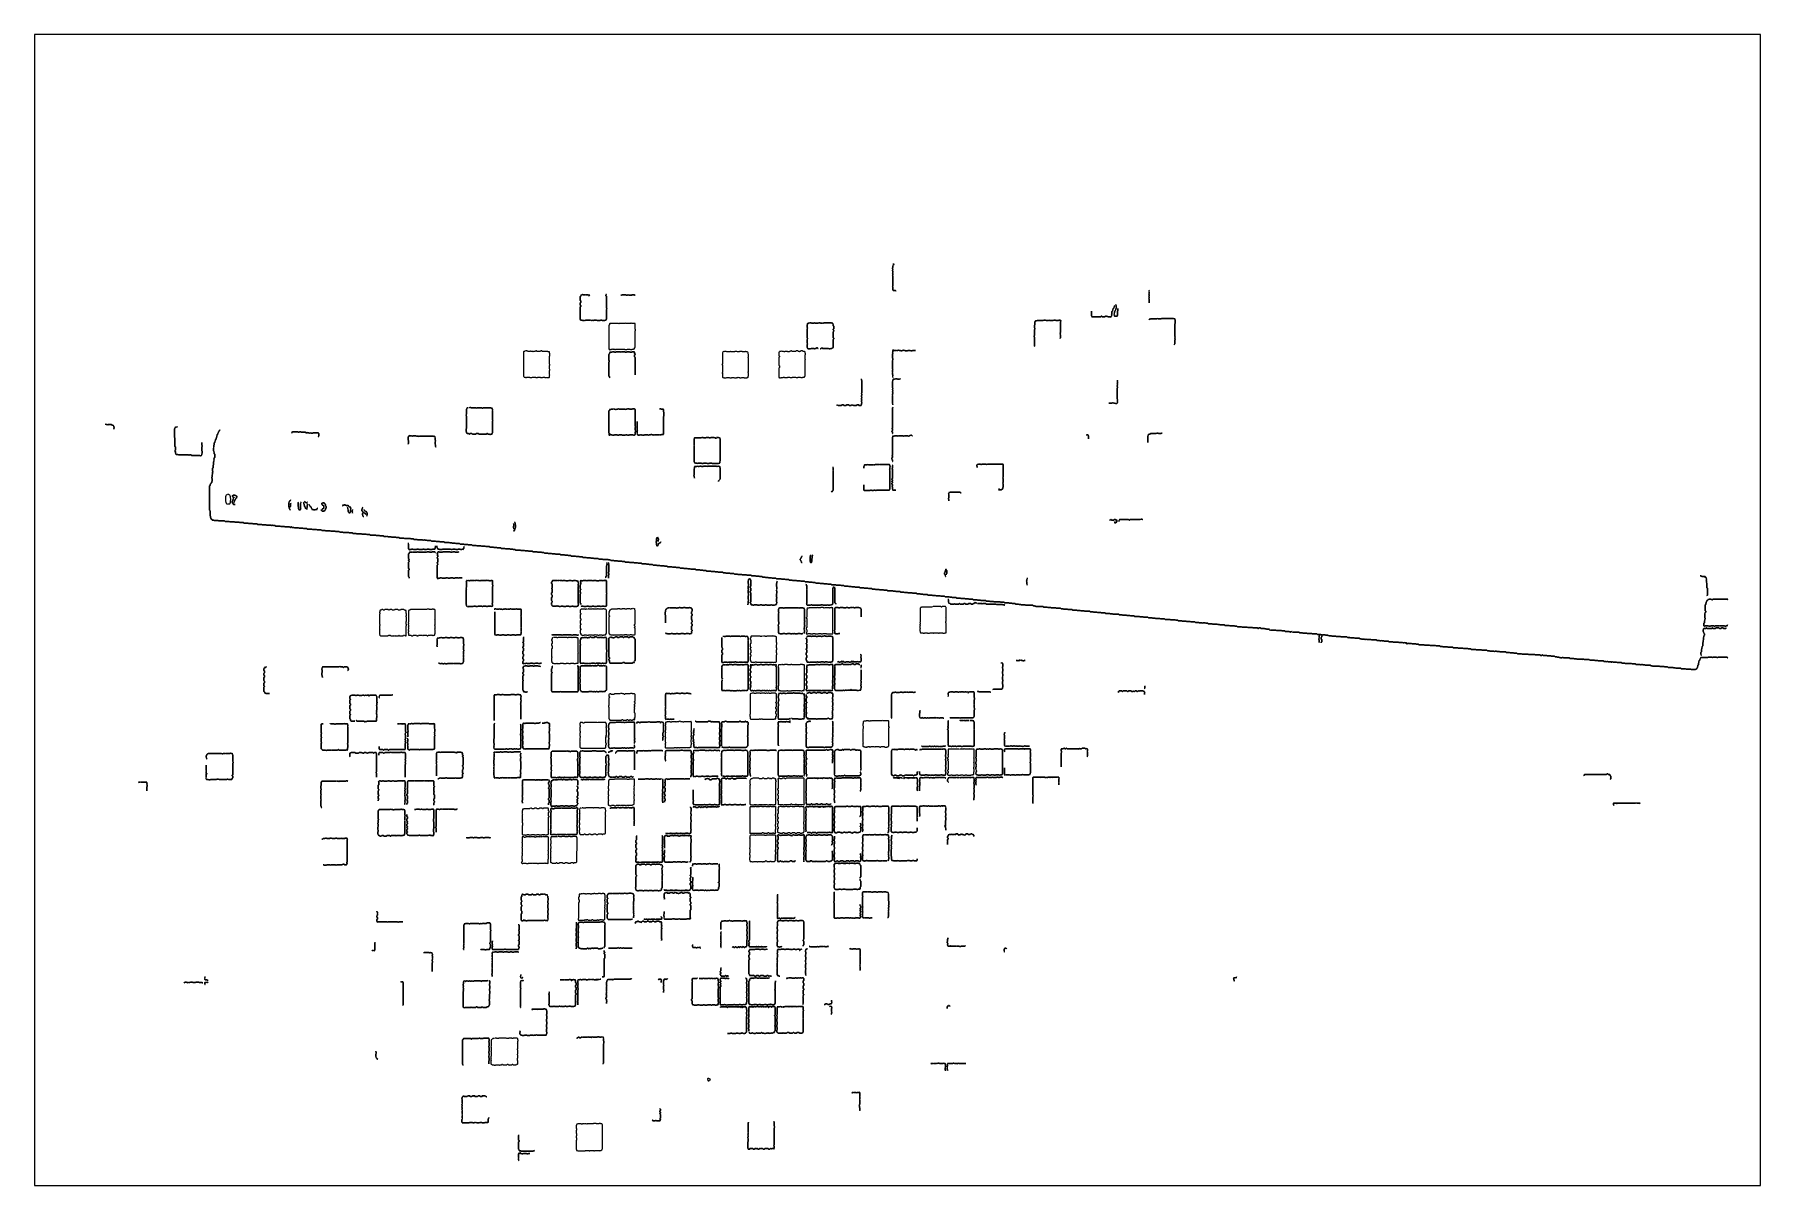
# Model space of a CAD drawing. Header units: metres. Extents: x 0 to 600, y 0 to 400.
import ezdxf

# ---------------------------------------------------------------- set-up
doc = ezdxf.new("R2010")
doc.units = ezdxf.units.M

msp = doc.modelspace()

# ---------------------------------------------------------------- linework, layer by layer
for points in [[(0, 0), (600, 0), (600, 400), (0, 400), (0, 0)], [(298.51, 320.39), (298.51, 320.24), (298.51, 320.09), (298.51, 319.94), (298.51, 319.79), (298.36, 319.64), (298.36, 319.49), (298.36, 319.35), (298.36, 319.2), (298.36, 319.05), (298.21, 318.9), (298.21, 318.75), (298.21, 318.6), (298.36, 318.45), (298.36, 318.3), (298.21, 318.15), (298.21, 318.01), (298.21, 317.86), (298.36, 317.71), (298.36, 317.56), (298.36, 317.41), (298.36, 317.26), (298.21, 317.11), (298.36, 316.96), (298.36, 316.82), (298.36, 316.67), (298.36, 316.52), (298.36, 316.37), (298.21, 316.22), (298.36, 316.07), (298.36, 315.92), (298.36, 315.77), (298.36, 315.62), (298.36, 315.48), (298.36, 315.33), (298.36, 315.18), (298.36, 315.03), (298.36, 314.88), (298.36, 314.73), (298.36, 314.58), (298.36, 314.43), (298.36, 314.29), (298.36, 314.14), (298.36, 313.99), (298.36, 313.84), (298.36, 313.69), (298.36, 313.54), (298.36, 313.39), (298.36, 313.24), (298.36, 313.1), (298.36, 312.95), (298.36, 312.8), (298.36, 312.65), (298.21, 312.5), (298.36, 312.35), (298.36, 312.2), (298.36, 312.05), (298.36, 311.9), (298.36, 311.76), (298.36, 311.61), (298.36, 311.46), (298.36, 311.31), (298.36, 311.16), (298.51, 311.01), (298.66, 311.01), (298.81, 311.01), (298.96, 311.01), (299.11, 311.01), (299.26, 311.01), (299.4, 310.86), (299.26, 311.01), (299.11, 311.01), (298.96, 311.01), (298.81, 311.01), (298.66, 311.01), (298.51, 311.16), (298.36, 311.31), (298.36, 311.46), (298.36, 311.61), (298.36, 311.76), (298.36, 311.9), (298.36, 312.05), (298.36, 312.2), (298.36, 312.35), (298.21, 312.5), (298.36, 312.65), (298.36, 312.8), (298.36, 312.95), (298.36, 313.1), (298.36, 313.24), (298.36, 313.39), (298.36, 313.54), (298.36, 313.69), (298.36, 313.84), (298.36, 313.99), (298.36, 314.14), (298.36, 314.29), (298.36, 314.43), (298.36, 314.58), (298.36, 314.73), (298.36, 314.88), (298.36, 315.03), (298.36, 315.18), (298.36, 315.33), (298.36, 315.48), (298.36, 315.62), (298.36, 315.77), (298.36, 315.92), (298.36, 316.07), (298.21, 316.22), (298.36, 316.37), (298.36, 316.52), (298.36, 316.67), (298.36, 316.82), (298.36, 316.96), (298.21, 317.11), (298.36, 317.26), (298.36, 317.41), (298.36, 317.56), (298.36, 317.71), (298.21, 317.86), (298.21, 318.01), (298.21, 318.15), (298.36, 318.3), (298.36, 318.45), (298.21, 318.6), (298.21, 318.75), (298.21, 318.9), (298.36, 319.05), (298.36, 319.2), (298.36, 319.35), (298.36, 319.49), (298.51, 319.64), (298.51, 319.79), (298.66, 319.94), (298.81, 320.09), (298.81, 320.24), (298.66, 320.09), (298.51, 320.24)], [(190.18, 309.67), (190.03, 309.52), (189.88, 309.38), (189.88, 309.23), (189.88, 309.08), (189.73, 308.93), (189.73, 308.78), (189.73, 308.63), (189.73, 308.48), (189.73, 308.33), (189.73, 308.18), (189.73, 308.04), (189.73, 307.89), (189.73, 307.74), (189.73, 307.59), (189.88, 307.44), (189.88, 307.29), (189.88, 307.14), (189.88, 306.99), (189.88, 306.85), (189.73, 306.7), (189.73, 306.55), (189.73, 306.4), (189.73, 306.25), (189.73, 306.1), (189.73, 305.95), (189.88, 305.8), (189.88, 305.65), (189.88, 305.51), (189.73, 305.36), (189.73, 305.21), (189.73, 305.06), (189.73, 304.91), (189.73, 304.76), (189.73, 304.61), (189.73, 304.46), (189.73, 304.32), (189.73, 304.17), (189.73, 304.02), (189.73, 303.87), (189.73, 303.72), (189.73, 303.57), (189.73, 303.42), (189.73, 303.27), (189.73, 303.12), (189.73, 302.98), (189.73, 302.83), (189.73, 302.68), (189.73, 302.53), (189.73, 302.38), (189.73, 302.23), (189.73, 302.08), (189.73, 301.93), (189.73, 301.79), (189.73, 301.64), (189.73, 301.49), (189.73, 301.34), (189.73, 301.19), (189.58, 301.04), (189.73, 300.89), (189.88, 300.74), (190.03, 300.74), (190.18, 300.74), (190.33, 300.74), (190.48, 300.6), (190.62, 300.6), (190.77, 300.6), (190.92, 300.6), (191.07, 300.74), (191.22, 300.6), (191.37, 300.6), (191.52, 300.74), (191.67, 300.74), (191.82, 300.74), (191.96, 300.74), (192.11, 300.74), (192.26, 300.74), (192.41, 300.74), (192.56, 300.74), (192.71, 300.74), (192.86, 300.74), (193.01, 300.74), (193.15, 300.74), (193.3, 300.6), (193.45, 300.74), (193.6, 300.6), (193.75, 300.6), (193.9, 300.74), (194.05, 300.6), (194.2, 300.6), (194.35, 300.6), (194.49, 300.74), (194.64, 300.74), (194.79, 300.74), (194.94, 300.74), (195.09, 300.74), (195.24, 300.74), (195.39, 300.74), (195.54, 300.6), (195.68, 300.6), (195.83, 300.6), (195.98, 300.6), (196.13, 300.6), (196.28, 300.6), (196.43, 300.6), (196.58, 300.6), (196.73, 300.74), (196.88, 300.74), (197.02, 300.74), (197.17, 300.74), (197.32, 300.6), (197.47, 300.6), (197.62, 300.6), (197.77, 300.6), (197.92, 300.6), (198.07, 300.6), (198.21, 300.6), (198.36, 300.74), (198.51, 300.74), (198.66, 300.74), (198.81, 300.89), (198.81, 301.04), (198.81, 301.19), (198.81, 301.34), (198.81, 301.49), (198.81, 301.64), (198.81, 301.79), (198.81, 301.93), (198.81, 302.08), (198.81, 302.23), (198.81, 302.38), (198.81, 302.53), (198.81, 302.68), (198.81, 302.83), (198.81, 302.98), (198.81, 303.12), (198.81, 303.27), (198.81, 303.42), (198.81, 303.57), (198.81, 303.72), (198.81, 303.87), (198.81, 304.02), (198.81, 304.17), (198.81, 304.32), (198.81, 304.46), (198.96, 304.61), (198.96, 304.76), (198.81, 304.91), (198.81, 305.06), (198.81, 305.21), (198.81, 305.36), (198.81, 305.51), (198.81, 305.65), (198.81, 305.8), (198.81, 305.95), (198.81, 306.1), (198.81, 306.25), (198.81, 306.4), (198.81, 306.55), (198.81, 306.7), (198.81, 306.85), (198.81, 306.99), (198.81, 307.14), (198.81, 307.29), (198.81, 307.44), (198.81, 307.59), (198.81, 307.74), (198.81, 307.89), (198.81, 308.04), (198.81, 308.18), (198.81, 308.33), (198.81, 308.48), (198.81, 308.63), (198.81, 308.78), (198.81, 308.93), (198.81, 309.08), (198.66, 309.23), (198.66, 309.38), (198.81, 309.52), (198.81, 309.67), (198.66, 309.67), (198.66, 309.52), (198.66, 309.38), (198.66, 309.23), (198.81, 309.08), (198.81, 308.93), (198.81, 308.78), (198.81, 308.63), (198.81, 308.48), (198.81, 308.33), (198.81, 308.18), (198.81, 308.04), (198.81, 307.89), (198.81, 307.74), (198.81, 307.59), (198.81, 307.44), (198.81, 307.29), (198.81, 307.14), (198.81, 306.99), (198.81, 306.85), (198.81, 306.7), (198.81, 306.55), (198.81, 306.4), (198.81, 306.25), (198.81, 306.1), (198.81, 305.95), (198.81, 305.8), (198.81, 305.65), (198.81, 305.51), (198.81, 305.36), (198.81, 305.21), (198.81, 305.06), (198.81, 304.91), (198.96, 304.76), (198.96, 304.61), (198.81, 304.46), (198.81, 304.32), (198.81, 304.17), (198.81, 304.02), (198.81, 303.87), (198.81, 303.72), (198.81, 303.57), (198.81, 303.42), (198.81, 303.27), (198.81, 303.12), (198.81, 302.98), (198.81, 302.83), (198.81, 302.68), (198.81, 302.53), (198.81, 302.38), (198.81, 302.23), (198.81, 302.08), (198.81, 301.93), (198.81, 301.79), (198.81, 301.64), (198.81, 301.49), (198.81, 301.34), (198.81, 301.19), (198.81, 301.04), (198.66, 300.89), (198.51, 300.74), (198.36, 300.74), (198.21, 300.6), (198.07, 300.6), (197.92, 300.6), (197.77, 300.6), (197.62, 300.6), (197.47, 300.6), (197.32, 300.6), (197.17, 300.74), (197.02, 300.74), (196.88, 300.74), (196.73, 300.74), (196.58, 300.6), (196.43, 300.6), (196.28, 300.6), (196.13, 300.6), (195.98, 300.6), (195.83, 300.6), (195.68, 300.6), (195.54, 300.6), (195.39, 300.74), (195.24, 300.74), (195.09, 300.74), (194.94, 300.74), (194.79, 300.74), (194.64, 300.74), (194.49, 300.74), (194.35, 300.6), (194.2, 300.6), (194.05, 300.6), (193.9, 300.74), (193.75, 300.6), (193.6, 300.6), (193.45, 300.74), (193.3, 300.6), (193.15, 300.74), (193.01, 300.74), (192.86, 300.74), (192.71, 300.74), (192.56, 300.74), (192.41, 300.74), (192.26, 300.74), (192.11, 300.74), (191.96, 300.74), (191.82, 300.74), (191.67, 300.74), (191.52, 300.74), (191.37, 300.6), (191.22, 300.6), (191.07, 300.74), (190.92, 300.6), (190.77, 300.6), (190.62, 300.6), (190.48, 300.6), (190.33, 300.74), (190.18, 300.74), (190.03, 300.74), (189.88, 300.89), (189.73, 301.04), (189.73, 301.19), (189.73, 301.34), (189.73, 301.49), (189.73, 301.64), (189.73, 301.79), (189.73, 301.93), (189.73, 302.08), (189.73, 302.23), (189.73, 302.38), (189.73, 302.53), (189.73, 302.68), (189.73, 302.83), (189.73, 302.98), (189.73, 303.12), (189.73, 303.27), (189.73, 303.42), (189.73, 303.57), (189.73, 303.72), (189.73, 303.87), (189.73, 304.02), (189.73, 304.17), (189.73, 304.32), (189.73, 304.46), (189.73, 304.61), (189.73, 304.76), (189.73, 304.91), (189.73, 305.06), (189.73, 305.21), (189.73, 305.36), (189.88, 305.51), (189.88, 305.65), (189.88, 305.8), (189.73, 305.95), (189.73, 306.1), (189.73, 306.25), (189.73, 306.4), (189.73, 306.55), (189.73, 306.7), (189.88, 306.85), (189.88, 306.99), (189.88, 307.14), (189.88, 307.29), (189.88, 307.44), (189.73, 307.59), (189.73, 307.74), (189.73, 307.89), (189.73, 308.04), (189.73, 308.18), (189.73, 308.33), (189.73, 308.48), (189.73, 308.63), (189.73, 308.78), (189.73, 308.93), (189.88, 309.08), (189.88, 309.23), (190.03, 309.38), (190.18, 309.52), (190.33, 309.52), (190.48, 309.67), (190.62, 309.67), (190.77, 309.52), (190.92, 309.52), (191.07, 309.52), (191.22, 309.52), (191.37, 309.52), (191.52, 309.67), (191.67, 309.52), (191.82, 309.52), (191.96, 309.52), (192.11, 309.52), (192.26, 309.52), (192.41, 309.52), (192.56, 309.38), (192.71, 309.23), (192.86, 309.08), (192.86, 309.23), (193.01, 309.38), (192.86, 309.38), (192.71, 309.38), (192.56, 309.38), (192.41, 309.52), (192.26, 309.52), (192.11, 309.52), (191.96, 309.52), (191.82, 309.52), (191.67, 309.52), (191.52, 309.67), (191.37, 309.52), (191.22, 309.52), (191.07, 309.52), (190.92, 309.52), (190.77, 309.52), (190.62, 309.67), (190.48, 309.67), (190.33, 309.52)], [(204.17, 309.52), (204.02, 309.38), (203.87, 309.38), (204.02, 309.38), (204.17, 309.52), (204.32, 309.52), (204.46, 309.52), (204.61, 309.52), (204.76, 309.52), (204.91, 309.52), (205.06, 309.52), (205.21, 309.52), (205.36, 309.52), (205.51, 309.52), (205.65, 309.38), (205.8, 309.38), (205.95, 309.38), (206.1, 309.38), (206.25, 309.52), (206.4, 309.52), (206.55, 309.38), (206.7, 309.38), (206.85, 309.38), (206.99, 309.38), (207.14, 309.38), (207.29, 309.38), (207.44, 309.38), (207.59, 309.38), (207.74, 309.52), (207.89, 309.52), (208.04, 309.52), (208.18, 309.52), (208.33, 309.52), (208.48, 309.52), (208.63, 309.38), (208.78, 309.38), (208.63, 309.52), (208.48, 309.52), (208.33, 309.52), (208.18, 309.52), (208.04, 309.52), (207.89, 309.52), (207.74, 309.52), (207.59, 309.52), (207.44, 309.38), (207.29, 309.38), (207.14, 309.38), (206.99, 309.38), (206.85, 309.38), (206.7, 309.38), (206.55, 309.38), (206.4, 309.52), (206.25, 309.52), (206.1, 309.38), (205.95, 309.38), (205.8, 309.38), (205.65, 309.38), (205.51, 309.52), (205.36, 309.52), (205.21, 309.52), (205.06, 309.52), (204.91, 309.52), (204.76, 309.52), (204.61, 309.52), (204.46, 309.52), (204.32, 309.52)], [(375.74, 306.25), (375.89, 306.1), (375.74, 305.95), (375.89, 305.95), (376.04, 305.8), (376.04, 305.65), (376.04, 305.51), (376.04, 305.36), (376.04, 305.21), (376.04, 305.06), (376.04, 304.91), (375.89, 304.76), (375.89, 304.61), (375.89, 304.46), (375.74, 304.32), (375.74, 304.17), (375.6, 304.02), (375.6, 303.87), (375.6, 303.72), (375.45, 303.57), (375.45, 303.42), (375.45, 303.27), (375.3, 303.12), (375.3, 302.98), (375.15, 302.83), (375.3, 302.68), (375.45, 302.53), (375.3, 302.38), (375.3, 302.23), (375.45, 302.08), (375.6, 302.08), (375.74, 302.08), (375.89, 302.08), (376.04, 302.08), (376.19, 302.08), (376.34, 302.08), (376.49, 302.23), (376.49, 302.38), (376.49, 302.53), (376.49, 302.68), (376.49, 302.83), (376.49, 302.98), (376.49, 303.12), (376.49, 303.27), (376.49, 303.42), (376.49, 303.57), (376.49, 303.72), (376.49, 303.87), (376.64, 304.02), (376.64, 304.17), (376.64, 304.32), (376.64, 304.46), (376.64, 304.61), (376.64, 304.76), (376.64, 304.61), (376.64, 304.46), (376.64, 304.32), (376.64, 304.17), (376.64, 304.02), (376.49, 303.87), (376.49, 303.72), (376.49, 303.57), (376.49, 303.42), (376.49, 303.27), (376.49, 303.12), (376.49, 302.98), (376.49, 302.83), (376.49, 302.68), (376.49, 302.53), (376.49, 302.38), (376.34, 302.23), (376.19, 302.08), (376.04, 302.08), (375.89, 302.08), (375.74, 302.08), (375.6, 302.08), (375.45, 302.23), (375.3, 302.38), (375.45, 302.53), (375.3, 302.68), (375.3, 302.83), (375.3, 302.98), (375.45, 303.12), (375.45, 303.27), (375.45, 303.42), (375.45, 303.57), (375.6, 303.72), (375.6, 303.87), (375.74, 304.02), (375.74, 304.17), (375.89, 304.32), (375.89, 304.46), (375.89, 304.61), (376.04, 304.76), (376.04, 304.91), (376.19, 305.06), (376.04, 305.21), (376.04, 305.36), (376.04, 305.51), (376.04, 305.65), (376.04, 305.8), (376.04, 305.95), (375.89, 306.1)], [(387.65, 311.16), (387.5, 311.01), (387.35, 310.86), (387.5, 310.71), (387.35, 310.57), (387.5, 310.42), (387.5, 310.27), (387.5, 310.12), (387.5, 309.97), (387.35, 309.82), (387.5, 309.67), (387.5, 309.52), (387.5, 309.38), (387.5, 309.23), (387.5, 309.08), (387.35, 308.93), (387.5, 308.78), (387.5, 308.63), (387.5, 308.48), (387.5, 308.33), (387.35, 308.18), (387.5, 308.04), (387.5, 307.89), (387.5, 307.74), (387.5, 307.59), (387.5, 307.44), (387.5, 307.29), (387.5, 307.14), (387.5, 306.99), (387.5, 306.85), (387.5, 306.7), (387.5, 306.85), (387.5, 306.99), (387.5, 307.14), (387.5, 307.29), (387.5, 307.44), (387.5, 307.59), (387.5, 307.74), (387.5, 307.89), (387.5, 308.04), (387.35, 308.18), (387.5, 308.33), (387.5, 308.48), (387.5, 308.63), (387.5, 308.78), (387.35, 308.93), (387.5, 309.08), (387.5, 309.23), (387.5, 309.38), (387.5, 309.52), (387.5, 309.67), (387.35, 309.82), (387.5, 309.97), (387.5, 310.12), (387.5, 310.27), (387.5, 310.42), (387.35, 310.57), (387.5, 310.71), (387.5, 310.86), (387.5, 311.01)], [(350.74, 300.74), (350.6, 300.6), (350.45, 300.6), (350.3, 300.6), (350.15, 300.6), (350, 300.6), (349.85, 300.6), (349.7, 300.6), (349.55, 300.6), (349.4, 300.6), (349.26, 300.6), (349.11, 300.6), (348.96, 300.6), (348.81, 300.6), (348.66, 300.6), (348.51, 300.6), (348.36, 300.45), (348.21, 300.45), (348.07, 300.45), (347.92, 300.45), (347.77, 300.3), (347.77, 300.15), (347.77, 300), (347.77, 299.85), (347.77, 299.7), (347.77, 299.55), (347.77, 299.4), (347.77, 299.26), (347.77, 299.11), (347.62, 298.96), (347.62, 298.81), (347.62, 298.66), (347.62, 298.51), (347.62, 298.36), (347.62, 298.21), (347.62, 298.07), (347.77, 297.92), (347.77, 297.77), (347.77, 297.62), (347.62, 297.47), (347.62, 297.32), (347.62, 297.17), (347.62, 297.02), (347.62, 296.88), (347.62, 296.73), (347.62, 296.58), (347.62, 296.43), (347.62, 296.28), (347.62, 296.13), (347.62, 295.98), (347.62, 295.83), (347.62, 295.68), (347.62, 295.54), (347.62, 295.39), (347.47, 295.24), (347.47, 295.09), (347.47, 294.94), (347.62, 294.79), (347.62, 294.64), (347.62, 294.49), (347.62, 294.35), (347.62, 294.2), (347.62, 294.05), (347.62, 293.9), (347.62, 293.75), (347.62, 293.6), (347.62, 293.45), (347.62, 293.3), (347.62, 293.15), (347.62, 293.01), (347.62, 292.86), (347.62, 292.71), (347.62, 292.56), (347.62, 292.41), (347.62, 292.26), (347.62, 292.11), (347.62, 291.96), (347.62, 291.82), (347.62, 291.67), (347.77, 291.52), (347.62, 291.67), (347.62, 291.82), (347.62, 291.96), (347.62, 292.11), (347.62, 292.26), (347.62, 292.41), (347.62, 292.56), (347.62, 292.71), (347.62, 292.86), (347.62, 293.01), (347.62, 293.15), (347.62, 293.3), (347.62, 293.45), (347.62, 293.6), (347.62, 293.75), (347.62, 293.9), (347.62, 294.05), (347.62, 294.2), (347.62, 294.35), (347.62, 294.49), (347.62, 294.64), (347.62, 294.79), (347.47, 294.94), (347.47, 295.09), (347.47, 295.24), (347.62, 295.39), (347.62, 295.54), (347.62, 295.68), (347.62, 295.83), (347.62, 295.98), (347.62, 296.13), (347.62, 296.28), (347.62, 296.43), (347.62, 296.58), (347.62, 296.73), (347.62, 296.88), (347.62, 297.02), (347.62, 297.17), (347.62, 297.32), (347.62, 297.47), (347.77, 297.62), (347.77, 297.77), (347.77, 297.92), (347.62, 298.07), (347.62, 298.21), (347.62, 298.36), (347.62, 298.51), (347.62, 298.66), (347.62, 298.81), (347.62, 298.96), (347.77, 299.11), (347.77, 299.26), (347.77, 299.4), (347.77, 299.55), (347.77, 299.7), (347.77, 299.85), (347.77, 300), (347.77, 300.15), (347.92, 300.3), (348.07, 300.45), (348.21, 300.45), (348.36, 300.45), (348.51, 300.6), (348.66, 300.6), (348.81, 300.6), (348.96, 300.6), (349.11, 300.6), (349.26, 300.6), (349.4, 300.6), (349.55, 300.6), (349.7, 300.6), (349.85, 300.6), (350, 300.6), (350.15, 300.6), (350.3, 300.6), (350.45, 300.6), (350.6, 300.6), (350.74, 300.74), (350.89, 300.74), (351.04, 300.74), (351.19, 300.74), (351.34, 300.74), (351.49, 300.74), (351.64, 300.6), (351.79, 300.6), (351.93, 300.6), (352.08, 300.6), (352.23, 300.6), (352.38, 300.6), (352.53, 300.6), (352.68, 300.74), (352.83, 300.6), (352.98, 300.6), (353.12, 300.6), (353.27, 300.6), (353.42, 300.6), (353.57, 300.6), (353.72, 300.6), (353.87, 300.6), (354.02, 300.6), (354.17, 300.6), (354.32, 300.74), (354.46, 300.74), (354.61, 300.74), (354.76, 300.74), (354.91, 300.74), (355.06, 300.6), (355.21, 300.6), (355.36, 300.6), (355.51, 300.6), (355.65, 300.6), (355.8, 300.6), (355.95, 300.6), (356.1, 300.74), (356.25, 300.74), (356.4, 300.74), (356.55, 300.74), (356.7, 300.6), (356.85, 300.45), (356.7, 300.3), (356.7, 300.15), (356.7, 300), (356.7, 299.85), (356.7, 299.7), (356.7, 299.55), (356.7, 299.4), (356.7, 299.26), (356.7, 299.11), (356.7, 298.96), (356.7, 298.81), (356.7, 298.66), (356.7, 298.51), (356.7, 298.36), (356.7, 298.21), (356.7, 298.07), (356.7, 297.92), (356.7, 297.77), (356.7, 297.62), (356.7, 297.47), (356.7, 297.32), (356.7, 297.17), (356.7, 297.02), (356.7, 296.88), (356.7, 296.73), (356.7, 296.58), (356.7, 296.43), (356.55, 296.28), (356.55, 296.13), (356.7, 295.98), (356.7, 295.83), (356.55, 295.68), (356.7, 295.54), (356.7, 295.39), (356.7, 295.24), (356.7, 295.09), (356.7, 294.94), (356.7, 294.79), (356.7, 294.64), (356.55, 294.49), (356.55, 294.35), (356.55, 294.49), (356.7, 294.64), (356.7, 294.79), (356.7, 294.94), (356.7, 295.09), (356.7, 295.24), (356.7, 295.39), (356.7, 295.54), (356.55, 295.68), (356.7, 295.83), (356.7, 295.98), (356.55, 296.13), (356.55, 296.28), (356.7, 296.43), (356.7, 296.58), (356.7, 296.73), (356.7, 296.88), (356.7, 297.02), (356.7, 297.17), (356.7, 297.32), (356.7, 297.47), (356.7, 297.62), (356.7, 297.77), (356.7, 297.92), (356.7, 298.07), (356.7, 298.21), (356.7, 298.36), (356.7, 298.51), (356.7, 298.66), (356.7, 298.81), (356.7, 298.96), (356.7, 299.11), (356.7, 299.26), (356.7, 299.4), (356.7, 299.55), (356.7, 299.7), (356.7, 299.85), (356.7, 300), (356.7, 300.15), (356.7, 300.3), (356.85, 300.45), (356.7, 300.6), (356.7, 300.74), (356.55, 300.74), (356.4, 300.74), (356.25, 300.74), (356.1, 300.74), (355.95, 300.6), (355.8, 300.6), (355.65, 300.6), (355.51, 300.6), (355.36, 300.6), (355.21, 300.6), (355.06, 300.6), (354.91, 300.74), (354.76, 300.74), (354.61, 300.74), (354.46, 300.74), (354.32, 300.74), (354.17, 300.6), (354.02, 300.6), (353.87, 300.6), (353.72, 300.6), (353.57, 300.6), (353.42, 300.6), (353.27, 300.6), (353.12, 300.6), (352.98, 300.6), (352.83, 300.6), (352.68, 300.74), (352.53, 300.6), (352.38, 300.6), (352.23, 300.6), (352.08, 300.6), (351.93, 300.6), (351.79, 300.6), (351.64, 300.6), (351.49, 300.74), (351.34, 300.74), (351.19, 300.74), (351.04, 300.74), (350.89, 300.74)], [(375.45, 305.8), (375.3, 305.65), (375.3, 305.51), (375.3, 305.36), (375.3, 305.21), (375.15, 305.06), (375.15, 304.91), (375, 304.76), (375, 304.61), (374.85, 304.46), (374.85, 304.32), (374.85, 304.17), (374.7, 304.02), (374.7, 303.87), (374.55, 303.72), (374.55, 303.57), (374.55, 303.42), (374.55, 303.27), (374.55, 303.12), (374.55, 302.98), (374.55, 302.83), (374.55, 302.68), (374.4, 302.53), (374.55, 302.38), (374.4, 302.23), (374.26, 302.08), (374.11, 301.93), (373.96, 301.93), (373.81, 301.93), (373.66, 301.93), (373.51, 301.93), (373.36, 301.93), (373.21, 301.93), (373.07, 301.93), (372.92, 302.08), (372.77, 302.08), (372.62, 302.08), (372.47, 301.93), (372.32, 302.08), (372.17, 302.08), (372.02, 301.93), (371.88, 301.93), (371.73, 301.93), (371.58, 301.93), (371.43, 301.93), (371.28, 301.93), (371.13, 301.93), (370.98, 302.08), (370.83, 302.08), (370.68, 301.93), (370.54, 301.93), (370.39, 301.93), (370.24, 301.93), (370.09, 301.93), (369.94, 301.93), (369.79, 301.93), (369.64, 301.93), (369.49, 301.93), (369.35, 301.93), (369.2, 301.93), (369.05, 301.93), (368.9, 301.93), (368.75, 301.93), (368.6, 301.93), (368.45, 301.93), (368.3, 301.93), (368.15, 301.93), (368.01, 301.93), (367.86, 301.93), (367.71, 301.93), (367.56, 302.08), (367.41, 302.23), (367.41, 302.38), (367.41, 302.53), (367.41, 302.68), (367.41, 302.83), (367.41, 302.98), (367.41, 303.12), (367.41, 303.27), (367.41, 303.42), (367.41, 303.57), (367.41, 303.72), (367.41, 303.87), (367.41, 303.72), (367.41, 303.57), (367.41, 303.42), (367.41, 303.27), (367.41, 303.12), (367.41, 302.98), (367.41, 302.83), (367.41, 302.68), (367.41, 302.53), (367.41, 302.38), (367.41, 302.23), (367.41, 302.08), (367.56, 301.93), (367.71, 301.93), (367.86, 301.93), (368.01, 301.93), (368.15, 301.93), (368.3, 301.93), (368.45, 301.93), (368.6, 301.93), (368.75, 301.93), (368.9, 301.93), (369.05, 301.93), (369.2, 301.93), (369.35, 301.93), (369.49, 301.93), (369.64, 301.93), (369.79, 301.93), (369.94, 301.93), (370.09, 301.93), (370.24, 301.93), (370.39, 301.93), (370.54, 301.93), (370.68, 301.93), (370.83, 302.08), (370.98, 302.08), (371.13, 301.93), (371.28, 301.93), (371.43, 301.93), (371.58, 301.93), (371.73, 301.93), (371.88, 301.93), (372.02, 301.93), (372.17, 302.08), (372.32, 302.08), (372.47, 301.93), (372.62, 302.08), (372.77, 302.08), (372.92, 302.08), (373.07, 301.93), (373.21, 301.93), (373.36, 301.93), (373.51, 301.93), (373.66, 301.93), (373.81, 301.93), (373.96, 301.93), (374.11, 301.79), (374.26, 301.93), (374.4, 302.08), (374.55, 302.23), (374.55, 302.38), (374.4, 302.53), (374.55, 302.68), (374.55, 302.83), (374.55, 302.98), (374.55, 303.12), (374.55, 303.27), (374.55, 303.42), (374.55, 303.57), (374.55, 303.72), (374.7, 303.87), (374.7, 304.02), (374.85, 304.17), (374.85, 304.32), (374.85, 304.46), (375, 304.61), (375, 304.76), (375.15, 304.91), (375.3, 305.06), (375.3, 305.21), (375.3, 305.36), (375.45, 305.51), (375.45, 305.65)], [(390.33, 301.34), (390.18, 301.19), (390.03, 301.19), (389.88, 301.19), (389.73, 301.19), (389.58, 301.19), (389.43, 301.19), (389.29, 301.19), (389.14, 301.19), (388.99, 301.19), (388.84, 301.19), (388.69, 301.19), (388.54, 301.19), (388.39, 301.19), (388.24, 301.19), (388.1, 301.19), (387.95, 301.19), (387.8, 301.04), (387.65, 301.04), (387.5, 301.04), (387.5, 300.89), (387.65, 301.04), (387.8, 301.04), (387.95, 301.19), (388.1, 301.19), (388.24, 301.19), (388.39, 301.19), (388.54, 301.19), (388.69, 301.19), (388.84, 301.19), (388.99, 301.19), (389.14, 301.19), (389.29, 301.19), (389.43, 301.19), (389.58, 301.19), (389.73, 301.19), (389.88, 301.19), (390.03, 301.19), (390.18, 301.19), (390.33, 301.34), (390.48, 301.34), (390.62, 301.19), (390.77, 301.19), (390.92, 301.19), (391.07, 301.19), (391.22, 301.19), (391.37, 301.19), (391.52, 301.19), (391.67, 301.19), (391.82, 301.34), (391.96, 301.34), (392.11, 301.34), (392.26, 301.34), (392.41, 301.34), (392.56, 301.34), (392.71, 301.34), (392.86, 301.34), (393.01, 301.34), (393.15, 301.34), (393.3, 301.34), (393.45, 301.34), (393.6, 301.34), (393.75, 301.34), (393.9, 301.34), (394.05, 301.34), (394.2, 301.34), (394.35, 301.34), (394.49, 301.34), (394.64, 301.34), (394.79, 301.34), (394.94, 301.34), (395.09, 301.34), (395.24, 301.34), (395.39, 301.34), (395.54, 301.34), (395.68, 301.34), (395.83, 301.34), (395.98, 301.34), (396.13, 301.19), (396.28, 301.19), (396.43, 301.04), (396.58, 300.89), (396.58, 300.74), (396.58, 300.6), (396.58, 300.45), (396.58, 300.3), (396.58, 300.15), (396.58, 300), (396.58, 299.85), (396.58, 299.7), (396.58, 299.55), (396.43, 299.4), (396.43, 299.26), (396.43, 299.11), (396.43, 298.96), (396.43, 298.81), (396.43, 298.66), (396.43, 298.51), (396.43, 298.36), (396.43, 298.21), (396.43, 298.07), (396.43, 297.92), (396.43, 297.77), (396.43, 297.62), (396.43, 297.47), (396.43, 297.32), (396.43, 297.17), (396.43, 297.02), (396.43, 296.88), (396.43, 296.73), (396.43, 296.58), (396.43, 296.43), (396.43, 296.28), (396.43, 296.13), (396.43, 295.98), (396.43, 295.83), (396.43, 295.68), (396.43, 295.54), (396.43, 295.39), (396.43, 295.24), (396.43, 295.09), (396.58, 294.94), (396.58, 294.79), (396.43, 294.64), (396.43, 294.49), (396.43, 294.35), (396.58, 294.2), (396.58, 294.05), (396.43, 293.9), (396.43, 293.75), (396.43, 293.6), (396.43, 293.45), (396.43, 293.3), (396.43, 293.15), (396.43, 293.01), (396.43, 292.86), (396.43, 292.71), (396.43, 292.56), (396.28, 292.41), (396.13, 292.26), (396.13, 292.11), (396.28, 292.26), (396.28, 292.41), (396.43, 292.56), (396.43, 292.71), (396.43, 292.86), (396.43, 293.01), (396.43, 293.15), (396.43, 293.3), (396.43, 293.45), (396.43, 293.6), (396.43, 293.75), (396.43, 293.9), (396.58, 294.05), (396.58, 294.2), (396.43, 294.35), (396.43, 294.49), (396.43, 294.64), (396.58, 294.79), (396.58, 294.94), (396.43, 295.09), (396.43, 295.24), (396.43, 295.39), (396.43, 295.54), (396.43, 295.68), (396.43, 295.83), (396.43, 295.98), (396.43, 296.13), (396.43, 296.28), (396.43, 296.43), (396.43, 296.58), (396.43, 296.73), (396.43, 296.88), (396.43, 297.02), (396.43, 297.17), (396.43, 297.32), (396.43, 297.47), (396.43, 297.62), (396.43, 297.77), (396.43, 297.92), (396.43, 298.07), (396.43, 298.21), (396.43, 298.36), (396.43, 298.51), (396.43, 298.66), (396.43, 298.81), (396.43, 298.96), (396.43, 299.11), (396.43, 299.26), (396.43, 299.4), (396.58, 299.55), (396.58, 299.7), (396.58, 299.85), (396.58, 300), (396.58, 300.15), (396.58, 300.3), (396.58, 300.45), (396.58, 300.6), (396.58, 300.74), (396.58, 300.89), (396.58, 301.04), (396.43, 301.19), (396.28, 301.19), (396.13, 301.19), (395.98, 301.34), (395.83, 301.34), (395.68, 301.34), (395.54, 301.34), (395.39, 301.34), (395.24, 301.34), (395.09, 301.34), (394.94, 301.34), (394.79, 301.34), (394.64, 301.34), (394.49, 301.34), (394.35, 301.34), (394.2, 301.34), (394.05, 301.34), (393.9, 301.34), (393.75, 301.34), (393.6, 301.34), (393.45, 301.34), (393.3, 301.34), (393.15, 301.34), (393.01, 301.34), (392.86, 301.34), (392.71, 301.34), (392.56, 301.34), (392.41, 301.34), (392.26, 301.34), (392.11, 301.34), (391.96, 301.34), (391.82, 301.34), (391.67, 301.19), (391.52, 301.19), (391.37, 301.19), (391.22, 301.19), (391.07, 301.19), (390.92, 301.19), (390.77, 301.19), (390.62, 301.19), (390.48, 301.34)], [(205.51, 299.7), (205.36, 299.55), (205.21, 299.55), (205.06, 299.55), (204.91, 299.55), (204.76, 299.55), (204.61, 299.55), (204.46, 299.55), (204.32, 299.55), (204.17, 299.55), (204.02, 299.55), (203.87, 299.55), (203.72, 299.55), (203.57, 299.55), (203.42, 299.55), (203.27, 299.55), (203.12, 299.4), (202.98, 299.55), (202.83, 299.55), (202.68, 299.55), (202.53, 299.55), (202.38, 299.55), (202.23, 299.55), (202.08, 299.55), (201.93, 299.55), (201.79, 299.55), (201.64, 299.55), (201.49, 299.55), (201.34, 299.55), (201.19, 299.55), (201.04, 299.55), (200.89, 299.55), (200.74, 299.55), (200.6, 299.55), (200.45, 299.55), (200.3, 299.55), (200.15, 299.55), (200, 299.55), (199.85, 299.4), (199.85, 299.26), (199.85, 299.11), (199.7, 298.96), (199.7, 298.81), (199.7, 298.66), (199.7, 298.51), (199.7, 298.36), (199.7, 298.21), (199.7, 298.07), (199.7, 297.92), (199.7, 297.77), (199.7, 297.62), (199.7, 297.47), (199.7, 297.32), (199.7, 297.17), (199.7, 297.02), (199.7, 296.88), (199.7, 296.73), (199.7, 296.58), (199.7, 296.43), (199.7, 296.28), (199.7, 296.13), (199.7, 295.98), (199.7, 295.83), (199.7, 295.68), (199.7, 295.54), (199.7, 295.39), (199.7, 295.24), (199.7, 295.09), (199.7, 294.94), (199.7, 294.79), (199.7, 294.64), (199.7, 294.49), (199.7, 294.35), (199.7, 294.2), (199.7, 294.05), (199.7, 293.9), (199.7, 293.75), (199.7, 293.6), (199.7, 293.45), (199.7, 293.3), (199.7, 293.15), (199.7, 293.01), (199.7, 292.86), (199.7, 292.71), (199.7, 292.56), (199.7, 292.41), (199.7, 292.26), (199.7, 292.11), (199.7, 291.96), (199.7, 291.82), (199.7, 291.67), (199.7, 291.52), (199.7, 291.37), (199.7, 291.22), (199.7, 291.07), (199.7, 290.92), (199.7, 290.77), (199.7, 290.62), (199.85, 290.48), (200, 290.33), (200, 290.48), (200.15, 290.62), (200.3, 290.48), (200.45, 290.48), (200.6, 290.62), (200.74, 290.62), (200.89, 290.62), (201.04, 290.77), (201.19, 290.62), (201.34, 290.62), (201.49, 290.62), (201.64, 290.62), (201.79, 290.48), (201.93, 290.48), (202.08, 290.62), (202.23, 290.62), (202.38, 290.62), (202.53, 290.62), (202.68, 290.62), (202.83, 290.62), (202.98, 290.62), (203.12, 290.62), (203.27, 290.62), (203.42, 290.62), (203.57, 290.62), (203.72, 290.62), (203.87, 290.62), (204.02, 290.62), (204.17, 290.62), (204.32, 290.62), (204.46, 290.62), (204.61, 290.62), (204.76, 290.62), (204.91, 290.62), (205.06, 290.62), (205.21, 290.48), (205.36, 290.48), (205.51, 290.48), (205.65, 290.48), (205.8, 290.48), (205.95, 290.48), (206.1, 290.62), (206.25, 290.62), (206.4, 290.62), (206.55, 290.62), (206.7, 290.62), (206.85, 290.62), (206.99, 290.62), (207.14, 290.48), (207.29, 290.48), (207.44, 290.48), (207.59, 290.48), (207.74, 290.62), (207.89, 290.62), (208.04, 290.62), (208.18, 290.62), (208.33, 290.77), (208.48, 290.77), (208.63, 290.77), (208.63, 290.92), (208.63, 291.07), (208.78, 291.22), (208.78, 291.37), (208.78, 291.52), (208.78, 291.67), (208.78, 291.82), (208.78, 291.96), (208.78, 292.11), (208.78, 292.26), (208.78, 292.41), (208.78, 292.56), (208.78, 292.71), (208.78, 292.86), (208.78, 293.01), (208.78, 293.15), (208.78, 293.3), (208.78, 293.45), (208.78, 293.6), (208.78, 293.75), (208.78, 293.9), (208.78, 294.05), (208.78, 294.2), (208.78, 294.35), (208.78, 294.49), (208.78, 294.64), (208.78, 294.79), (208.78, 294.94), (208.78, 295.09), (208.78, 295.24), (208.78, 295.39), (208.78, 295.54), (208.78, 295.68), (208.78, 295.83), (208.78, 295.98), (208.78, 296.13), (208.78, 296.28), (208.78, 296.43), (208.78, 296.58), (208.78, 296.73), (208.78, 296.88), (208.78, 297.02), (208.93, 297.17), (208.93, 297.32), (208.93, 297.47), (208.78, 297.62), (208.78, 297.77), (208.78, 297.92), (208.78, 298.07), (208.78, 298.21), (208.78, 298.36), (208.78, 298.51), (208.78, 298.66), (208.78, 298.81), (208.78, 298.96), (208.78, 299.11), (208.78, 299.26), (208.78, 299.4), (208.78, 299.55), (208.63, 299.55), (208.48, 299.55), (208.33, 299.55), (208.18, 299.55), (208.04, 299.55), (207.89, 299.55), (207.74, 299.55), (207.59, 299.55), (207.44, 299.7), (207.29, 299.7), (207.14, 299.55), (206.99, 299.55), (206.85, 299.55), (206.7, 299.55), (206.55, 299.55), (206.4, 299.55), (206.25, 299.55), (206.1, 299.55), (205.95, 299.55), (205.8, 299.55), (205.65, 299.55)], [(269.35, 299.85), (269.2, 299.7), (269.05, 299.7), (268.9, 299.7), (268.75, 299.55), (268.6, 299.4), (268.75, 299.26), (268.6, 299.11), (268.6, 298.96), (268.6, 298.81), (268.6, 298.66), (268.6, 298.51), (268.6, 298.36), (268.6, 298.21), (268.75, 298.07), (268.75, 297.92), (268.6, 297.77), (268.6, 297.62), (268.6, 297.47), (268.6, 297.32), (268.6, 297.17), (268.6, 297.02), (268.6, 296.88), (268.6, 296.73), (268.6, 296.58), (268.6, 296.43), (268.6, 296.28), (268.6, 296.13), (268.6, 295.98), (268.6, 295.83), (268.6, 295.68), (268.6, 295.54), (268.6, 295.39), (268.6, 295.24), (268.6, 295.09), (268.6, 294.94), (268.6, 294.79), (268.6, 294.64), (268.75, 294.49), (268.75, 294.35), (268.75, 294.2), (268.6, 294.05), (268.6, 293.9), (268.6, 293.75), (268.6, 293.6), (268.6, 293.45), (268.6, 293.3), (268.6, 293.15), (268.6, 293.01), (268.6, 292.86), (268.6, 292.71), (268.75, 292.56), (268.75, 292.41), (268.6, 292.26), (268.6, 292.11), (268.6, 291.96), (268.6, 291.82), (268.6, 291.67), (268.6, 291.52), (268.6, 291.37), (268.6, 291.22), (268.6, 291.07), (268.75, 290.92), (268.9, 290.77), (269.05, 290.77), (269.2, 290.77), (269.35, 290.77), (269.49, 290.77), (269.64, 290.77), (269.79, 290.77), (269.94, 290.92), (270.09, 290.92), (270.24, 290.92), (270.39, 290.92), (270.54, 290.92), (270.68, 290.92), (270.83, 290.92), (270.98, 290.92), (271.13, 290.77), (271.28, 290.77), (271.43, 290.92), (271.58, 290.92), (271.73, 290.92), (271.88, 291.07), (272.02, 291.07), (272.17, 291.07), (272.32, 290.92), (272.47, 290.92), (272.32, 290.92), (272.17, 291.07), (272.32, 291.22), (272.17, 291.07), (272.02, 291.07), (271.88, 291.07), (271.73, 290.92), (271.58, 290.92), (271.43, 290.92), (271.28, 290.77), (271.13, 290.77), (270.98, 290.92), (270.83, 290.92), (270.68, 290.92), (270.54, 290.92), (270.39, 290.92), (270.24, 290.92), (270.09, 290.92), (269.94, 290.92), (269.79, 290.77), (269.64, 290.77), (269.49, 290.77), (269.35, 290.77), (269.2, 290.77), (269.05, 290.77), (268.9, 290.92), (268.75, 291.07), (268.6, 291.22), (268.6, 291.37), (268.6, 291.52), (268.6, 291.67), (268.6, 291.82), (268.6, 291.96), (268.6, 292.11), (268.6, 292.26), (268.75, 292.41), (268.75, 292.56), (268.6, 292.71), (268.6, 292.86), (268.6, 293.01), (268.6, 293.15), (268.6, 293.3), (268.6, 293.45), (268.6, 293.6), (268.6, 293.75), (268.6, 293.9), (268.6, 294.05), (268.75, 294.2), (268.75, 294.35), (268.75, 294.49), (268.6, 294.64), (268.6, 294.79), (268.6, 294.94), (268.6, 295.09), (268.6, 295.24), (268.6, 295.39), (268.6, 295.54), (268.6, 295.68), (268.6, 295.83), (268.6, 295.98), (268.6, 296.13), (268.6, 296.28), (268.6, 296.43), (268.6, 296.58), (268.6, 296.73), (268.6, 296.88), (268.6, 297.02), (268.6, 297.17), (268.6, 297.32), (268.6, 297.47), (268.6, 297.62), (268.6, 297.77), (268.75, 297.92), (268.75, 298.07), (268.6, 298.21), (268.6, 298.36), (268.6, 298.51), (268.6, 298.66), (268.6, 298.81), (268.6, 298.96), (268.6, 299.11), (268.75, 299.26), (268.75, 299.4), (268.9, 299.55), (269.05, 299.7), (269.2, 299.7), (269.35, 299.85), (269.49, 299.85), (269.64, 299.85), (269.79, 299.85), (269.94, 299.85), (270.09, 299.7), (270.24, 299.7), (270.39, 299.7), (270.54, 299.7), (270.68, 299.7), (270.83, 299.7), (270.98, 299.7), (271.13, 299.85), (271.28, 299.85), (271.43, 299.7), (271.58, 299.7), (271.73, 299.7), (271.88, 299.7), (272.02, 299.7), (272.17, 299.7), (272.32, 299.7), (272.47, 299.7), (272.62, 299.85), (272.77, 299.85), (272.92, 299.85), (273.07, 299.85), (273.21, 299.7), (273.36, 299.7), (273.51, 299.7), (273.66, 299.7), (273.81, 299.55), (273.96, 299.7), (274.11, 299.7), (274.26, 299.7), (274.4, 299.85), (274.55, 299.85), (274.7, 299.85), (274.85, 299.85), (275, 299.85), (275.15, 299.85), (275.3, 299.85), (275.45, 299.85), (275.6, 299.85), (275.74, 299.85), (275.89, 299.85), (276.04, 299.85), (276.19, 299.85), (276.34, 299.85), (276.49, 299.85), (276.64, 299.85), (276.79, 299.85), (276.93, 299.85), (277.08, 299.85), (277.23, 299.7), (277.38, 299.7), (277.53, 299.55), (277.53, 299.4), (277.68, 299.26), (277.68, 299.11), (277.68, 298.96), (277.68, 298.81), (277.83, 298.66), (277.83, 298.51), (277.83, 298.36), (277.83, 298.21), (277.83, 298.07), (277.83, 297.92), (277.83, 297.77), (277.68, 297.62), (277.68, 297.47), (277.68, 297.32), (277.83, 297.17), (277.83, 297.02), (277.83, 296.88), (277.68, 296.73), (277.68, 296.58), (277.68, 296.43), (277.68, 296.28), (277.68, 296.13), (277.68, 295.98), (277.68, 295.83), (277.68, 295.68), (277.68, 295.54), (277.68, 295.39), (277.68, 295.24), (277.68, 295.09), (277.68, 294.94), (277.68, 294.79), (277.68, 294.64), (277.83, 294.49), (277.83, 294.35), (277.83, 294.2), (277.68, 294.05), (277.68, 293.9), (277.68, 293.75), (277.68, 293.6), (277.68, 293.45), (277.68, 293.3), (277.68, 293.15), (277.68, 293.01), (277.68, 292.86), (277.68, 292.71), (277.68, 292.56), (277.68, 292.41), (277.68, 292.26), (277.68, 292.11), (277.68, 291.96), (277.68, 291.82), (277.68, 291.67), (277.68, 291.52), (277.68, 291.37), (277.68, 291.22), (277.53, 291.07), (277.38, 291.07), (277.23, 290.92), (277.08, 290.92), (276.93, 290.92), (276.79, 290.92), (276.64, 290.77), (276.49, 290.77), (276.34, 290.77), (276.19, 290.77), (276.04, 290.92), (275.89, 290.92), (275.74, 290.92), (275.6, 290.92), (275.45, 290.92), (275.3, 290.92), (275.15, 290.92), (275, 290.92), (274.85, 290.92), (274.7, 290.92), (274.55, 290.92), (274.4, 290.92), (274.26, 290.92), (274.11, 290.92), (273.96, 290.92), (273.81, 291.07), (273.66, 291.07), (273.51, 290.92), (273.36, 290.92), (273.21, 290.77), (273.07, 290.77), (273.21, 290.77), (273.36, 290.92), (273.51, 290.92), (273.66, 291.07), (273.81, 291.07), (273.96, 290.92), (274.11, 290.92), (274.26, 290.92), (274.4, 290.92), (274.55, 290.92), (274.7, 290.92), (274.85, 290.92), (275, 290.92), (275.15, 290.92), (275.3, 290.92), (275.45, 290.92), (275.6, 290.92), (275.74, 290.92), (275.89, 290.92), (276.04, 290.92), (276.19, 290.77), (276.34, 290.77), (276.49, 290.77), (276.64, 290.77), (276.79, 290.92), (276.93, 290.92), (277.08, 290.92), (277.23, 290.92), (277.38, 291.07), (277.53, 291.07), (277.68, 291.07), (277.68, 291.22), (277.68, 291.37), (277.68, 291.52), (277.68, 291.67), (277.68, 291.82), (277.68, 291.96), (277.68, 292.11), (277.68, 292.26), (277.68, 292.41), (277.68, 292.56), (277.68, 292.71), (277.68, 292.86), (277.68, 293.01), (277.68, 293.15), (277.68, 293.3), (277.68, 293.45), (277.68, 293.6), (277.68, 293.75), (277.68, 293.9), (277.68, 294.05), (277.83, 294.2), (277.83, 294.35), (277.83, 294.49), (277.68, 294.64), (277.68, 294.79), (277.68, 294.94), (277.68, 295.09), (277.68, 295.24), (277.68, 295.39), (277.68, 295.54), (277.68, 295.68), (277.68, 295.83), (277.68, 295.98), (277.68, 296.13), (277.68, 296.28), (277.68, 296.43), (277.68, 296.58), (277.68, 296.73), (277.83, 296.88), (277.83, 297.02), (277.83, 297.17), (277.68, 297.32), (277.68, 297.47), (277.68, 297.62), (277.83, 297.77), (277.83, 297.92), (277.83, 298.07), (277.83, 298.21), (277.83, 298.36), (277.83, 298.51), (277.83, 298.66), (277.68, 298.81), (277.68, 298.96), (277.68, 299.11), (277.68, 299.26), (277.68, 299.4), (277.53, 299.55), (277.53, 299.7), (277.38, 299.7), (277.23, 299.7), (277.08, 299.85), (276.93, 299.85), (276.79, 299.85), (276.64, 299.85), (276.49, 299.85), (276.34, 299.85), (276.19, 299.85), (276.04, 299.85), (275.89, 299.85), (275.74, 299.85), (275.6, 299.85), (275.45, 299.85), (275.3, 299.85), (275.15, 299.85), (275, 299.85), (274.85, 299.85), (274.7, 299.85), (274.55, 299.85), (274.4, 299.85), (274.26, 299.7), (274.11, 299.7), (273.96, 299.7), (273.81, 299.55), (273.66, 299.7), (273.51, 299.7), (273.36, 299.7), (273.21, 299.7), (273.07, 299.85), (272.92, 299.85), (272.77, 299.85), (272.62, 299.85), (272.47, 299.7), (272.32, 299.7), (272.17, 299.7), (272.02, 299.7), (271.88, 299.7), (271.73, 299.7), (271.58, 299.7), (271.43, 299.7), (271.28, 299.85), (271.13, 299.85), (270.98, 299.7), (270.83, 299.7), (270.68, 299.7), (270.54, 299.7), (270.39, 299.7), (270.24, 299.7), (270.09, 299.7), (269.94, 299.85), (269.79, 299.85), (269.64, 299.85), (269.49, 299.85)], [(170.54, 290.03), (170.39, 289.88), (170.24, 289.88), (170.09, 289.88), (169.94, 289.73), (169.94, 289.58), (169.94, 289.43), (169.94, 289.29), (169.94, 289.14), (169.94, 288.99), (169.94, 288.84), (169.94, 288.69), (169.94, 288.54), (169.94, 288.39), (169.94, 288.24), (169.94, 288.1), (169.94, 287.95), (169.94, 287.8), (169.94, 287.65), (169.94, 287.5), (169.94, 287.35), (169.94, 287.2), (169.94, 287.05), (169.94, 286.9), (169.94, 286.76), (169.94, 286.61), (169.94, 286.46), (169.94, 286.31), (169.94, 286.16), (169.94, 286.01), (169.94, 285.86), (169.94, 285.71), (169.94, 285.57), (169.94, 285.42), (169.94, 285.27), (169.94, 285.12), (169.94, 284.97), (169.94, 284.82), (169.94, 284.67), (169.94, 284.52), (169.94, 284.38), (169.94, 284.23), (169.94, 284.08), (169.94, 283.93), (169.94, 283.78), (169.94, 283.63), (169.94, 283.48), (169.94, 283.33), (169.94, 283.18), (169.94, 283.04), (169.94, 282.89), (169.94, 282.74), (169.94, 282.59), (169.94, 282.44), (169.94, 282.29), (169.94, 282.14), (169.94, 281.99), (169.94, 281.85), (169.94, 281.7), (169.94, 281.55), (169.94, 281.4), (169.94, 281.25), (170.09, 281.1), (170.24, 280.95), (170.39, 280.95), (170.54, 280.95), (170.68, 280.8), (170.83, 280.8), (170.98, 280.8), (171.13, 280.95), (171.28, 280.95), (171.43, 280.95), (171.58, 280.95), (171.73, 280.95), (171.88, 280.95), (172.02, 280.95), (172.17, 280.8), (172.32, 280.8), (172.47, 280.8), (172.62, 280.8), (172.77, 280.8), (172.92, 280.8), (173.07, 280.95), (173.21, 280.95), (173.36, 280.95), (173.51, 280.95), (173.66, 280.95), (173.81, 280.95), (173.96, 280.95), (174.11, 280.95), (174.26, 280.8), (174.4, 280.8), (174.55, 280.8), (174.7, 280.8), (174.85, 280.8), (175, 280.95), (175.15, 280.95), (175.3, 280.95), (175.45, 280.95), (175.6, 280.95), (175.74, 280.95), (175.89, 280.8), (176.04, 280.8), (176.19, 280.8), (176.34, 280.8), (176.49, 280.8), (176.64, 280.8), (176.79, 280.95), (176.93, 280.95), (177.08, 280.95), (177.23, 280.95), (177.38, 280.8), (177.53, 280.8), (177.68, 280.8), (177.83, 280.8), (177.98, 280.65), (178.12, 280.8), (178.27, 280.8), (178.42, 280.8), (178.57, 280.8), (178.72, 280.8), (178.87, 280.8), (179.02, 280.95), (179.02, 281.1), (179.02, 281.25), (179.02, 281.4), (179.02, 281.55), (179.17, 281.7), (179.02, 281.85), (179.02, 281.99), (179.02, 282.14), (179.02, 282.29), (179.02, 282.44), (179.02, 282.59), (179.02, 282.74), (179.02, 282.89), (179.02, 283.04), (179.02, 283.18), (179.17, 283.33), (179.17, 283.48), (179.17, 283.63), (179.02, 283.78), (179.02, 283.93), (179.02, 284.08), (179.02, 284.23), (179.02, 284.38), (179.02, 284.52), (179.02, 284.67), (179.02, 284.82), (179.02, 284.97), (179.17, 285.12), (179.17, 285.27), (179.02, 285.42), (179.02, 285.57), (179.02, 285.71), (179.02, 285.86), (179.02, 286.01), (179.02, 286.16), (179.02, 286.31), (179.02, 286.46), (179.02, 286.61), (179.02, 286.76), (179.02, 286.9), (179.02, 287.05), (179.02, 287.2), (179.02, 287.35), (179.02, 287.5), (179.02, 287.65), (179.02, 287.8), (179.02, 287.95), (179.02, 288.1), (179.02, 288.24), (179.17, 288.39), (179.17, 288.54), (179.17, 288.69), (179.17, 288.84), (179.17, 288.99), (179.17, 289.14), (179.02, 289.29), (179.02, 289.43), (179.02, 289.58), (179.02, 289.73), (178.87, 289.73), (178.72, 289.73), (178.57, 289.73), (178.42, 289.88), (178.27, 289.88), (178.12, 289.88), (177.98, 289.88), (177.83, 289.88), (177.68, 289.88), (177.53, 289.88), (177.38, 289.88), (177.23, 289.88), (177.08, 289.88), (176.93, 289.88), (176.79, 289.88), (176.64, 289.88), (176.49, 289.88), (176.34, 290.03), (176.19, 290.03), (176.04, 290.03), (175.89, 289.88), (175.74, 289.88), (175.6, 289.88), (175.45, 289.88), (175.3, 289.88), (175.15, 289.88), (175, 289.88), (174.85, 289.88), (174.7, 289.88), (174.55, 290.03), (174.4, 290.03), (174.26, 290.03), (174.11, 289.88), (173.96, 289.88), (173.81, 289.88), (173.66, 289.88), (173.51, 289.88), (173.36, 289.73), (173.21, 289.88), (173.07, 289.88), (172.92, 289.88), (172.77, 289.88), (172.62, 289.88), (172.47, 290.03), (172.32, 289.88), (172.17, 289.88), (172.02, 289.88), (171.88, 289.88), (171.73, 289.88), (171.58, 289.88), (171.43, 289.88), (171.28, 290.03), (171.13, 290.03), (170.98, 290.03), (170.83, 290.03), (170.68, 290.03)], [(200.89, 289.73), (200.74, 289.58), (200.6, 289.58), (200.45, 289.58), (200.3, 289.58), (200.15, 289.58), (200, 289.58), (199.85, 289.43), (199.85, 289.29), (199.85, 289.14), (199.85, 288.99), (199.7, 288.84), (199.7, 288.69), (199.7, 288.54), (199.7, 288.39), (199.7, 288.24), (199.7, 288.1), (199.7, 287.95), (199.7, 287.8), (199.7, 287.65), (199.7, 287.5), (199.7, 287.35), (199.7, 287.2), (199.7, 287.05), (199.7, 286.9), (199.7, 286.76), (199.85, 286.61), (199.7, 286.46), (199.85, 286.31), (199.7, 286.16), (199.7, 286.01), (199.7, 285.86), (199.7, 285.71), (199.7, 285.57), (199.7, 285.42), (199.7, 285.27), (199.7, 285.12), (199.7, 284.97), (199.7, 284.82), (199.7, 284.67), (199.7, 284.52), (199.7, 284.38), (199.7, 284.23), (199.7, 284.08), (199.7, 283.93), (199.7, 283.78), (199.7, 283.63), (199.7, 283.48), (199.7, 283.33), (199.7, 283.18), (199.7, 283.04), (199.7, 282.89), (199.7, 282.74), (199.7, 282.59), (199.7, 282.44), (199.7, 282.29), (199.7, 282.14), (199.7, 281.99), (199.7, 281.85), (199.7, 281.7), (199.7, 281.55), (199.7, 281.4), (199.7, 281.25), (199.85, 281.1), (199.85, 280.95), (199.85, 280.8), (200, 280.65), (200, 280.8), (199.85, 280.95), (199.85, 281.1), (199.7, 281.25), (199.7, 281.4), (199.7, 281.55), (199.7, 281.7), (199.7, 281.85), (199.7, 281.99), (199.7, 282.14), (199.7, 282.29), (199.7, 282.44), (199.7, 282.59), (199.7, 282.74), (199.7, 282.89), (199.7, 283.04), (199.7, 283.18), (199.7, 283.33), (199.7, 283.48), (199.7, 283.63), (199.7, 283.78), (199.7, 283.93), (199.7, 284.08), (199.7, 284.23), (199.7, 284.38), (199.7, 284.52), (199.7, 284.67), (199.7, 284.82), (199.7, 284.97), (199.7, 285.12), (199.7, 285.27), (199.7, 285.42), (199.7, 285.57), (199.7, 285.71), (199.7, 285.86), (199.7, 286.01), (199.7, 286.16), (199.85, 286.31), (199.7, 286.46), (199.85, 286.61), (199.7, 286.76), (199.7, 286.9), (199.7, 287.05), (199.7, 287.2), (199.7, 287.35), (199.7, 287.5), (199.7, 287.65), (199.7, 287.8), (199.7, 287.95), (199.7, 288.1), (199.7, 288.24), (199.7, 288.39), (199.7, 288.54), (199.7, 288.69), (199.7, 288.84), (199.85, 288.99), (199.85, 289.14), (199.85, 289.29), (200, 289.43), (200.15, 289.58), (200.3, 289.58), (200.45, 289.58), (200.6, 289.58), (200.74, 289.58), (200.89, 289.73), (201.04, 289.73), (201.19, 289.73), (201.34, 289.73), (201.49, 289.73), (201.64, 289.58), (201.79, 289.58), (201.93, 289.58), (202.08, 289.58), (202.23, 289.73), (202.38, 289.73), (202.53, 289.73), (202.68, 289.73), (202.83, 289.73), (202.98, 289.73), (203.12, 289.73), (203.27, 289.73), (203.42, 289.73), (203.57, 289.73), (203.72, 289.73), (203.87, 289.58), (204.02, 289.73), (204.17, 289.73), (204.32, 289.73), (204.46, 289.73), (204.61, 289.73), (204.76, 289.73), (204.91, 289.73), (205.06, 289.73), (205.21, 289.73), (205.36, 289.58), (205.51, 289.58), (205.65, 289.58), (205.8, 289.58), (205.95, 289.73), (206.1, 289.73), (206.25, 289.73), (206.4, 289.73), (206.55, 289.73), (206.7, 289.73), (206.85, 289.73), (206.99, 289.58), (207.14, 289.58), (207.29, 289.58), (207.44, 289.58), (207.59, 289.58), (207.74, 289.73), (207.89, 289.73), (208.04, 289.73), (208.18, 289.73), (208.33, 289.73), (208.48, 289.73), (208.63, 289.58), (208.63, 289.43), (208.63, 289.29), (208.63, 289.14), (208.78, 288.99), (208.78, 288.84), (208.63, 288.69), (208.63, 288.54), (208.63, 288.39), (208.63, 288.24), (208.63, 288.1), (208.63, 287.95), (208.78, 287.8), (208.78, 287.65), (208.78, 287.5), (208.78, 287.35), (208.78, 287.2), (208.78, 287.05), (208.78, 286.9), (208.78, 286.76), (208.78, 286.61), (208.78, 286.46), (208.78, 286.31), (208.78, 286.16), (208.78, 286.01), (208.78, 285.86), (208.78, 285.71), (208.78, 285.57), (208.78, 285.42), (208.78, 285.27), (208.78, 285.12), (208.78, 284.97), (208.78, 284.82), (208.78, 284.67), (208.78, 284.52), (208.78, 284.38), (208.78, 284.23), (208.78, 284.08), (208.78, 283.93), (208.78, 283.78), (208.78, 283.63), (208.78, 283.48), (208.78, 283.33), (208.78, 283.18), (208.78, 283.04), (208.78, 282.89), (208.78, 282.74), (208.78, 282.59), (208.78, 282.44), (208.78, 282.29), (208.78, 282.14), (208.78, 281.99), (208.78, 281.85), (208.78, 281.7), (208.78, 281.85), (208.78, 281.99), (208.78, 282.14), (208.78, 282.29), (208.78, 282.44), (208.78, 282.59), (208.78, 282.74), (208.78, 282.89), (208.78, 283.04), (208.78, 283.18), (208.78, 283.33), (208.78, 283.48), (208.78, 283.63), (208.78, 283.78), (208.78, 283.93), (208.78, 284.08), (208.78, 284.23), (208.78, 284.38), (208.78, 284.52), (208.78, 284.67), (208.78, 284.82), (208.78, 284.97), (208.78, 285.12), (208.78, 285.27), (208.78, 285.42), (208.78, 285.57), (208.78, 285.71), (208.78, 285.86), (208.78, 286.01), (208.78, 286.16), (208.78, 286.31), (208.78, 286.46), (208.78, 286.61), (208.78, 286.76), (208.78, 286.9), (208.78, 287.05), (208.78, 287.2), (208.78, 287.35), (208.78, 287.5), (208.78, 287.65), (208.78, 287.8), (208.63, 287.95), (208.63, 288.1), (208.63, 288.24), (208.63, 288.39), (208.63, 288.54), (208.63, 288.69), (208.78, 288.84), (208.78, 288.99), (208.63, 289.14), (208.63, 289.29), (208.63, 289.43), (208.63, 289.58), (208.63, 289.73), (208.48, 289.73), (208.33, 289.73), (208.18, 289.73), (208.04, 289.73), (207.89, 289.73), (207.74, 289.73), (207.59, 289.58), (207.44, 289.58), (207.29, 289.58), (207.14, 289.58), (206.99, 289.58), (206.85, 289.73), (206.7, 289.73), (206.55, 289.73), (206.4, 289.73), (206.25, 289.73), (206.1, 289.73), (205.95, 289.73), (205.8, 289.58), (205.65, 289.58), (205.51, 289.58), (205.36, 289.58), (205.21, 289.73), (205.06, 289.73), (204.91, 289.73), (204.76, 289.73), (204.61, 289.73), (204.46, 289.73), (204.32, 289.73), (204.17, 289.73), (204.02, 289.73), (203.87, 289.58), (203.72, 289.73), (203.57, 289.73), (203.42, 289.73), (203.27, 289.73), (203.12, 289.73), (202.98, 289.73), (202.83, 289.73), (202.68, 289.73), (202.53, 289.73), (202.38, 289.73), (202.23, 289.73), (202.08, 289.58), (201.93, 289.58), (201.79, 289.58), (201.64, 289.58), (201.49, 289.73), (201.34, 289.73), (201.19, 289.73), (201.04, 289.73)], [(239.58, 289.88), (239.43, 289.73), (239.29, 289.73), (239.29, 289.58), (239.14, 289.43), (239.14, 289.29), (239.14, 289.14), (239.14, 288.99), (239.14, 288.84), (239.14, 288.69), (239.14, 288.54), (239.14, 288.39), (239.14, 288.24), (239.14, 288.1), (239.14, 287.95), (239.14, 287.8), (239.14, 287.65), (239.14, 287.5), (239.14, 287.35), (239.14, 287.2), (239.14, 287.05), (239.14, 286.9), (239.14, 286.76), (239.14, 286.61), (239.14, 286.46), (239.14, 286.31), (239.14, 286.16), (239.14, 286.01), (239.14, 285.86), (239.14, 285.71), (239.14, 285.57), (239.14, 285.42), (238.99, 285.27), (239.14, 285.12), (239.14, 284.97), (239.14, 284.82), (239.14, 284.67), (239.14, 284.52), (239.14, 284.38), (239.14, 284.23), (239.14, 284.08), (239.14, 283.93), (239.14, 283.78), (239.14, 283.63), (239.14, 283.48), (239.14, 283.33), (239.14, 283.18), (239.14, 283.04), (239.14, 282.89), (239.14, 282.74), (239.14, 282.59), (238.99, 282.44), (239.14, 282.29), (239.14, 282.14), (239.14, 281.99), (239.14, 281.85), (239.14, 281.7), (239.14, 281.55), (239.14, 281.4), (239.14, 281.25), (239.14, 281.1), (239.14, 280.95), (239.29, 280.8), (239.43, 280.65), (239.58, 280.8), (239.73, 280.65), (239.88, 280.65), (240.03, 280.65), (240.18, 280.65), (240.33, 280.65), (240.48, 280.65), (240.62, 280.8), (240.77, 280.8), (240.92, 280.8), (241.07, 280.8), (241.22, 280.8), (241.37, 280.8), (241.52, 280.8), (241.67, 280.65), (241.82, 280.65), (241.96, 280.65), (242.11, 280.65), (242.26, 280.65), (242.41, 280.8), (242.56, 280.8), (242.71, 280.8), (242.86, 280.8), (243.01, 280.8), (243.15, 280.8), (243.3, 280.65), (243.45, 280.65), (243.6, 280.65), (243.75, 280.65), (243.9, 280.65), (244.05, 280.65), (244.2, 280.8), (244.35, 280.8), (244.49, 280.8), (244.64, 280.95), (244.79, 280.8), (244.94, 280.8), (245.09, 280.8), (245.24, 280.65), (245.39, 280.65), (245.54, 280.65), (245.68, 280.65), (245.83, 280.8), (245.98, 280.8), (246.13, 280.8), (246.28, 280.8), (246.43, 280.8), (246.58, 280.8), (246.73, 280.65), (246.88, 280.65), (247.02, 280.65), (247.17, 280.65), (247.32, 280.65), (247.47, 280.65), (247.62, 280.65), (247.77, 280.8), (247.92, 280.8), (248.07, 280.95), (248.07, 281.1), (248.07, 281.25), (248.21, 281.4), (248.21, 281.55), (248.21, 281.7), (248.21, 281.85), (248.21, 281.99), (248.21, 282.14), (248.21, 282.29), (248.21, 282.44), (248.07, 282.59), (248.07, 282.74), (248.21, 282.89), (248.21, 283.04), (248.21, 283.18), (248.21, 283.33), (248.21, 283.48), (248.21, 283.63), (248.21, 283.78), (248.21, 283.93), (248.21, 284.08), (248.21, 284.23), (248.21, 284.38), (248.21, 284.52), (248.21, 284.67), (248.21, 284.82), (248.21, 284.97), (248.21, 285.12), (248.21, 285.27), (248.21, 285.42), (248.21, 285.57), (248.21, 285.71), (248.21, 285.86), (248.21, 286.01), (248.21, 286.16), (248.21, 286.31), (248.21, 286.46), (248.21, 286.61), (248.21, 286.76), (248.21, 286.9), (248.21, 287.05), (248.21, 287.2), (248.21, 287.35), (248.21, 287.5), (248.07, 287.65), (248.07, 287.8), (248.21, 287.95), (248.21, 288.1), (248.21, 288.24), (248.21, 288.39), (248.21, 288.54), (248.21, 288.69), (248.21, 288.84), (248.07, 288.99), (248.07, 289.14), (248.07, 289.29), (248.07, 289.43), (247.92, 289.58), (247.77, 289.73), (247.62, 289.73), (247.47, 289.73), (247.32, 289.88), (247.17, 289.88), (247.02, 289.73), (246.88, 289.73), (246.73, 289.73), (246.58, 289.73), (246.43, 289.73), (246.28, 289.73), (246.13, 289.73), (245.98, 289.88), (245.83, 289.88), (245.68, 289.88), (245.54, 289.88), (245.39, 289.88), (245.24, 289.88), (245.09, 289.88), (244.94, 289.73), (244.79, 289.73), (244.64, 289.73), (244.49, 289.73), (244.35, 289.73), (244.2, 289.88), (244.05, 289.88), (243.9, 289.88), (243.75, 289.88), (243.6, 289.88), (243.45, 289.88), (243.3, 289.73), (243.15, 289.73), (243.01, 289.73), (242.86, 289.73), (242.71, 289.73), (242.56, 289.73), (242.41, 289.73), (242.26, 289.73), (242.11, 289.88), (241.96, 289.88), (241.82, 289.73), (241.67, 289.73), (241.52, 289.73), (241.37, 289.73), (241.22, 289.73), (241.07, 289.73), (240.92, 289.73), (240.77, 289.73), (240.62, 289.73), (240.48, 289.88), (240.33, 289.88), (240.18, 289.88), (240.03, 289.88), (239.88, 289.88), (239.73, 289.73)], [(259.67, 290.03), (259.52, 289.88), (259.38, 289.88), (259.23, 289.88), (259.08, 289.88), (258.93, 289.88), (258.93, 289.73), (258.78, 289.58), (258.78, 289.43), (258.78, 289.29), (258.78, 289.14), (258.78, 288.99), (258.78, 288.84), (258.78, 288.69), (258.78, 288.54), (258.78, 288.39), (258.93, 288.24), (258.93, 288.1), (258.93, 287.95), (258.78, 287.8), (258.78, 287.65), (258.78, 287.5), (258.78, 287.35), (258.78, 287.2), (258.78, 287.05), (258.78, 286.9), (258.78, 286.76), (258.78, 286.61), (258.78, 286.46), (258.78, 286.31), (258.78, 286.16), (258.78, 286.01), (258.78, 285.86), (258.78, 285.71), (258.78, 285.57), (258.78, 285.42), (258.78, 285.27), (258.78, 285.12), (258.78, 284.97), (258.93, 284.82), (258.93, 284.67), (258.93, 284.52), (258.93, 284.38), (258.93, 284.23), (258.78, 284.08), (258.78, 283.93), (258.78, 283.78), (258.78, 283.63), (258.78, 283.48), (258.78, 283.33), (258.78, 283.18), (258.78, 283.04), (258.78, 282.89), (258.78, 282.74), (258.78, 282.59), (258.78, 282.44), (258.78, 282.29), (258.78, 282.14), (258.78, 281.99), (258.78, 281.85), (258.78, 281.7), (258.78, 281.55), (258.78, 281.4), (258.78, 281.25), (258.78, 281.1), (258.78, 280.95), (258.78, 280.8), (258.93, 280.65), (259.08, 280.65), (259.23, 280.8), (259.38, 280.65), (259.52, 280.65), (259.67, 280.8), (259.82, 280.8), (259.97, 280.8), (260.12, 280.8), (260.27, 280.8), (260.42, 280.95), (260.57, 280.95), (260.71, 280.8), (260.86, 280.8), (261.01, 280.8), (261.16, 280.8), (261.31, 280.8), (261.46, 280.8), (261.61, 280.8), (261.76, 280.8), (261.9, 280.95), (262.05, 280.95), (262.2, 280.95), (262.35, 280.95), (262.5, 280.95), (262.65, 280.8), (262.8, 280.8), (262.95, 280.8), (263.1, 280.8), (263.24, 280.8), (263.39, 280.8), (263.54, 280.95), (263.69, 280.95), (263.84, 280.95), (263.99, 280.95), (264.14, 280.95), (264.29, 280.95), (264.43, 280.95), (264.58, 280.95), (264.73, 280.8), (264.88, 280.8), (265.03, 280.8), (265.18, 280.8), (265.33, 280.8), (265.48, 280.95), (265.62, 280.95), (265.77, 280.95), (265.92, 280.95), (266.07, 280.95), (266.22, 280.95), (266.37, 280.8), (266.52, 280.8), (266.67, 280.8), (266.82, 280.8), (266.96, 280.8), (267.11, 280.95), (267.26, 280.95), (267.41, 280.95), (267.56, 280.95), (267.71, 280.95), (267.71, 281.1), (267.86, 281.25), (267.86, 281.4), (267.86, 281.55), (267.86, 281.7), (267.86, 281.85), (267.86, 281.99), (267.86, 282.14), (267.86, 282.29), (267.86, 282.44), (267.86, 282.59), (267.86, 282.74), (267.86, 282.89), (267.86, 283.04), (267.86, 283.18), (267.86, 283.33), (267.86, 283.48), (267.86, 283.63), (267.86, 283.78), (267.86, 283.93), (267.86, 284.08), (267.86, 284.23), (267.86, 284.38), (267.86, 284.52), (267.86, 284.67), (267.86, 284.82), (267.86, 284.97), (267.86, 285.12), (267.86, 285.27), (267.86, 285.42), (267.86, 285.57), (267.86, 285.71), (267.86, 285.86), (267.86, 286.01), (267.86, 286.16), (267.86, 286.31), (267.86, 286.46), (267.86, 286.61), (267.86, 286.76), (267.86, 286.9), (268.01, 287.05), (267.86, 287.2), (267.86, 287.35), (267.86, 287.5), (267.86, 287.65), (267.86, 287.8), (267.86, 287.95), (267.86, 288.1), (267.86, 288.24), (267.86, 288.39), (267.86, 288.54), (267.86, 288.69), (268.01, 288.84), (268.01, 288.99), (268.01, 289.14), (267.86, 289.29), (267.86, 289.43), (267.86, 289.58), (267.86, 289.73), (267.71, 289.88), (267.56, 289.88), (267.41, 289.88), (267.26, 289.88), (267.11, 289.88), (266.96, 290.03), (266.82, 290.03), (266.67, 290.03), (266.52, 290.03), (266.37, 290.03), (266.22, 289.88), (266.07, 289.88), (265.92, 289.73), (265.77, 289.88), (265.62, 289.88), (265.48, 289.88), (265.33, 290.03), (265.18, 290.03), (265.03, 290.03), (264.88, 290.03), (264.73, 290.03), (264.58, 289.88), (264.43, 289.88), (264.29, 289.88), (264.14, 289.88), (263.99, 289.88), (263.84, 289.88), (263.69, 289.88), (263.54, 289.88), (263.39, 289.88), (263.24, 289.88), (263.1, 290.03), (262.95, 290.03), (262.8, 289.88), (262.65, 289.88), (262.5, 289.88), (262.35, 289.73), (262.2, 289.73), (262.05, 289.73), (261.9, 289.73), (261.76, 289.88), (261.61, 289.88), (261.46, 289.88), (261.31, 289.88), (261.16, 289.88), (261.01, 289.88), (260.86, 289.88), (260.71, 289.73), (260.57, 289.73), (260.42, 289.88), (260.27, 289.88), (260.12, 289.88), (259.97, 289.88), (259.82, 289.88)], [(298.51, 290.48), (298.36, 290.33), (298.36, 290.18), (298.36, 290.03), (298.36, 289.88), (298.36, 289.73), (298.21, 289.58), (298.36, 289.43), (298.36, 289.29), (298.36, 289.14), (298.21, 288.99), (298.21, 288.84), (298.21, 288.69), (298.21, 288.54), (298.21, 288.39), (298.21, 288.24), (298.21, 288.1), (298.21, 287.95), (298.21, 287.8), (298.21, 287.65), (298.21, 287.5), (298.36, 287.35), (298.36, 287.2), (298.36, 287.05), (298.36, 286.9), (298.21, 286.76), (298.21, 286.61), (298.21, 286.46), (298.21, 286.31), (298.21, 286.16), (298.21, 286.01), (298.21, 285.86), (298.21, 285.71), (298.21, 285.57), (298.21, 285.42), (298.21, 285.27), (298.21, 285.12), (298.21, 284.97), (298.21, 284.82), (298.21, 284.67), (298.21, 284.52), (298.21, 284.38), (298.21, 284.23), (298.21, 284.08), (298.21, 283.93), (298.21, 283.78), (298.36, 283.63), (298.21, 283.48), (298.21, 283.33), (298.21, 283.18), (298.21, 283.04), (298.21, 282.89), (298.21, 282.74), (298.21, 282.59), (298.36, 282.44), (298.21, 282.29), (298.21, 282.14), (298.21, 281.99), (298.21, 281.85), (298.36, 281.7), (298.36, 281.55), (298.36, 281.4), (298.21, 281.25), (298.21, 281.1), (298.36, 280.95), (298.36, 280.8), (298.36, 280.95), (298.36, 281.1), (298.21, 281.25), (298.36, 281.4), (298.36, 281.55), (298.36, 281.7), (298.21, 281.85), (298.21, 281.99), (298.21, 282.14), (298.21, 282.29), (298.36, 282.44), (298.21, 282.59), (298.21, 282.74), (298.21, 282.89), (298.21, 283.04), (298.21, 283.18), (298.21, 283.33), (298.21, 283.48), (298.36, 283.63), (298.21, 283.78), (298.21, 283.93), (298.21, 284.08), (298.21, 284.23), (298.21, 284.38), (298.21, 284.52), (298.21, 284.67), (298.21, 284.82), (298.21, 284.97), (298.21, 285.12), (298.21, 285.27), (298.21, 285.42), (298.21, 285.57), (298.21, 285.71), (298.21, 285.86), (298.21, 286.01), (298.21, 286.16), (298.21, 286.31), (298.21, 286.46), (298.21, 286.61), (298.21, 286.76), (298.36, 286.9), (298.36, 287.05), (298.36, 287.2), (298.36, 287.35), (298.21, 287.5), (298.21, 287.65), (298.21, 287.8), (298.21, 287.95), (298.21, 288.1), (298.21, 288.24), (298.21, 288.39), (298.21, 288.54), (298.21, 288.69), (298.21, 288.84), (298.21, 288.99), (298.36, 289.14), (298.36, 289.29), (298.36, 289.43), (298.21, 289.58), (298.36, 289.73), (298.36, 289.88), (298.36, 290.03), (298.36, 290.18), (298.51, 290.33), (298.66, 290.18), (298.81, 290.18), (298.96, 290.18), (299.11, 290.18), (299.26, 290.18), (299.4, 290.18), (299.55, 290.03), (299.7, 290.18), (299.85, 290.18), (300, 290.18), (300.15, 290.18), (300.3, 290.33), (300.45, 290.33), (300.6, 290.18), (300.74, 290.18), (300.89, 290.18), (301.04, 290.18), (301.19, 290.03), (301.34, 290.03), (301.49, 290.03), (301.64, 290.18), (301.79, 290.18), (301.93, 290.18), (302.08, 290.33), (302.23, 290.33), (302.38, 290.18), (302.53, 290.18), (302.68, 290.03), (302.83, 290.03), (302.98, 290.03), (303.12, 290.03), (303.27, 290.03), (303.42, 290.03), (303.57, 290.18), (303.72, 290.18), (303.87, 290.18), (304.02, 290.18), (304.17, 290.18), (304.32, 290.18), (304.46, 290.18), (304.61, 290.03), (304.76, 290.03), (304.91, 290.03), (305.06, 290.03), (305.21, 290.18), (305.36, 290.18), (305.51, 290.18), (305.65, 290.18), (305.8, 290.18), (305.95, 290.18), (306.1, 290.18), (306.25, 290.18), (306.1, 290.18), (305.95, 290.18), (305.8, 290.18), (305.65, 290.18), (305.51, 290.18), (305.36, 290.18), (305.21, 290.18), (305.06, 290.03), (304.91, 290.03), (304.76, 290.03), (304.61, 290.03), (304.46, 290.18), (304.32, 290.18), (304.17, 290.18), (304.02, 290.18), (303.87, 290.18), (303.72, 290.18), (303.57, 290.18), (303.42, 290.03), (303.27, 290.03), (303.12, 290.03), (302.98, 290.03), (302.83, 290.03), (302.68, 290.18), (302.53, 290.18), (302.38, 290.18), (302.23, 290.33), (302.08, 290.33), (301.93, 290.18), (301.79, 290.18), (301.64, 290.18), (301.49, 290.03), (301.34, 290.03), (301.19, 290.03), (301.04, 290.18), (300.89, 290.18), (300.74, 290.18), (300.6, 290.18), (300.45, 290.33), (300.3, 290.33), (300.15, 290.18), (300, 290.18), (299.85, 290.18), (299.7, 290.18), (299.55, 290.03), (299.4, 290.18), (299.26, 290.18), (299.11, 290.18), (298.96, 290.18), (298.81, 290.18), (298.66, 290.18), (298.51, 290.33)], [(287.35, 280.36), (287.35, 280.21), (287.5, 280.06), (287.5, 279.91), (287.65, 279.76), (287.65, 279.61), (287.65, 279.46), (287.65, 279.32), (287.65, 279.17), (287.65, 279.02), (287.65, 278.87), (287.65, 278.72), (287.65, 278.57), (287.65, 278.42), (287.65, 278.27), (287.65, 278.12), (287.65, 277.98), (287.65, 277.83), (287.65, 277.68), (287.65, 277.53), (287.65, 277.38), (287.65, 277.23), (287.65, 277.08), (287.65, 276.93), (287.65, 276.79), (287.65, 276.64), (287.65, 276.49), (287.65, 276.34), (287.65, 276.19), (287.65, 276.04), (287.65, 275.89), (287.65, 275.74), (287.65, 275.6), (287.65, 275.45), (287.5, 275.3), (287.5, 275.15), (287.65, 275), (287.65, 274.85), (287.65, 274.7), (287.5, 274.55), (287.5, 274.4), (287.5, 274.26), (287.5, 274.11), (287.65, 273.96), (287.65, 273.81), (287.5, 273.66), (287.5, 273.51), (287.5, 273.36), (287.5, 273.21), (287.65, 273.07), (287.65, 272.92), (287.5, 272.77), (287.5, 272.62), (287.5, 272.47), (287.5, 272.32), (287.65, 272.17), (287.65, 272.02), (287.65, 271.88), (287.5, 271.73), (287.5, 271.58), (287.5, 271.43), (287.35, 271.28), (287.2, 271.13), (287.05, 271.13), (286.9, 271.13), (286.76, 271.13), (286.61, 271.28), (286.46, 271.28), (286.31, 271.28), (286.16, 271.28), (286.01, 271.28), (285.86, 271.28), (285.71, 271.13), (285.57, 271.13), (285.42, 271.13), (285.27, 271.13), (285.12, 271.13), (284.97, 271.13), (284.82, 271.13), (284.67, 271.13), (284.52, 271.28), (284.38, 271.13), (284.23, 271.28), (284.08, 271.28), (283.93, 271.13), (283.78, 271.13), (283.63, 271.13), (283.48, 271.13), (283.33, 271.13), (283.18, 271.13), (283.04, 271.28), (282.89, 271.28), (282.74, 271.28), (282.59, 271.28), (282.44, 271.28), (282.29, 271.28), (282.14, 271.13), (281.99, 271.13), (281.85, 271.13), (281.7, 271.13), (281.55, 271.13), (281.4, 271.13), (281.25, 271.28), (281.1, 271.28), (280.95, 271.28), (280.8, 271.28), (280.65, 271.28), (280.51, 271.13), (280.36, 271.13), (280.21, 271.13), (280.06, 271.13), (279.91, 271.13), (279.76, 271.13), (279.61, 271.13), (279.46, 271.13), (279.32, 271.13), (279.17, 271.28), (279.02, 271.13), (278.87, 271.28), (279.02, 271.13), (279.17, 271.28), (279.32, 271.13), (279.46, 271.13), (279.61, 271.13), (279.76, 271.13), (279.91, 271.13), (280.06, 271.13), (280.21, 271.13), (280.36, 271.13), (280.51, 271.13), (280.65, 271.28), (280.8, 271.28), (280.95, 271.28), (281.1, 271.28), (281.25, 271.28), (281.4, 271.13), (281.55, 271.13), (281.7, 271.13), (281.85, 271.13), (281.99, 271.13), (282.14, 271.13), (282.29, 271.28), (282.44, 271.28), (282.59, 271.28), (282.74, 271.28), (282.89, 271.28), (283.04, 271.28), (283.18, 271.13), (283.33, 271.13), (283.48, 271.13), (283.63, 271.13), (283.78, 271.13), (283.93, 271.13), (284.08, 271.28), (284.23, 271.28), (284.38, 271.13), (284.52, 271.28), (284.67, 271.13), (284.82, 271.13), (284.97, 271.13), (285.12, 271.13), (285.27, 271.13), (285.42, 271.13), (285.57, 271.13), (285.71, 271.13), (285.86, 271.28), (286.01, 271.28), (286.16, 271.28), (286.31, 271.28), (286.46, 271.28), (286.61, 271.13), (286.76, 271.13), (286.9, 271.13), (287.05, 271.13), (287.2, 271.13), (287.35, 271.13), (287.5, 271.28), (287.5, 271.43), (287.5, 271.58), (287.5, 271.73), (287.65, 271.88), (287.65, 272.02), (287.65, 272.17), (287.5, 272.32), (287.5, 272.47), (287.5, 272.62), (287.5, 272.77), (287.65, 272.92), (287.65, 273.07), (287.5, 273.21), (287.5, 273.36), (287.5, 273.51), (287.5, 273.66), (287.65, 273.81), (287.65, 273.96), (287.5, 274.11), (287.5, 274.26), (287.5, 274.4), (287.5, 274.55), (287.65, 274.7), (287.65, 274.85), (287.65, 275), (287.5, 275.15), (287.5, 275.3), (287.65, 275.45), (287.65, 275.6), (287.65, 275.74), (287.65, 275.89), (287.65, 276.04), (287.65, 276.19), (287.65, 276.34), (287.65, 276.49), (287.65, 276.64), (287.65, 276.79), (287.65, 276.93), (287.65, 277.08), (287.65, 277.23), (287.65, 277.38), (287.65, 277.53), (287.65, 277.68), (287.65, 277.83), (287.65, 277.98), (287.65, 278.12), (287.65, 278.27), (287.65, 278.42), (287.65, 278.57), (287.65, 278.72), (287.65, 278.87), (287.65, 279.02), (287.65, 279.17), (287.65, 279.32), (287.65, 279.46), (287.65, 279.61), (287.65, 279.76), (287.5, 279.91), (287.5, 280.06), (287.5, 280.21)], [(299.11, 280.36), (298.96, 280.21), (298.81, 280.21), (298.66, 280.21), (298.51, 280.21), (298.36, 280.06), (298.36, 279.91), (298.36, 279.76), (298.36, 279.61), (298.21, 279.46), (298.21, 279.32), (298.21, 279.17), (298.21, 279.02), (298.21, 278.87), (298.21, 278.72), (298.21, 278.57), (298.21, 278.42), (298.21, 278.27), (298.21, 278.12), (298.21, 277.98), (298.21, 277.83), (298.21, 277.68), (298.21, 277.53), (298.21, 277.38), (298.21, 277.23), (298.36, 277.08), (298.36, 276.93), (298.21, 276.79), (298.21, 276.64), (298.21, 276.49), (298.36, 276.34), (298.36, 276.19), (298.36, 276.04), (298.21, 275.89), (298.21, 275.74), (298.36, 275.6), (298.36, 275.45), (298.36, 275.3), (298.21, 275.15), (298.21, 275), (298.21, 274.85), (298.21, 274.7), (298.36, 274.55), (298.21, 274.4), (298.21, 274.26), (298.21, 274.11), (298.21, 273.96), (298.21, 273.81), (298.21, 273.66), (298.21, 273.51), (298.21, 273.36), (298.21, 273.21), (298.21, 273.07), (298.21, 272.92), (298.21, 272.77), (298.21, 272.62), (298.21, 272.47), (298.21, 272.32), (298.21, 272.17), (298.21, 272.02), (298.21, 271.88), (298.21, 271.73), (298.21, 271.58), (298.36, 271.43), (298.36, 271.28), (298.36, 271.43), (298.36, 271.58), (298.21, 271.73), (298.21, 271.88), (298.21, 272.02), (298.21, 272.17), (298.21, 272.32), (298.21, 272.47), (298.21, 272.62), (298.21, 272.77), (298.21, 272.92), (298.21, 273.07), (298.21, 273.21), (298.21, 273.36), (298.21, 273.51), (298.21, 273.66), (298.21, 273.81), (298.21, 273.96), (298.21, 274.11), (298.21, 274.26), (298.21, 274.4), (298.36, 274.55), (298.21, 274.7), (298.21, 274.85), (298.21, 275), (298.21, 275.15), (298.36, 275.3), (298.36, 275.45), (298.36, 275.6), (298.21, 275.74), (298.21, 275.89), (298.36, 276.04), (298.36, 276.19), (298.36, 276.34), (298.21, 276.49), (298.21, 276.64), (298.21, 276.79), (298.36, 276.93), (298.36, 277.08), (298.21, 277.23), (298.21, 277.38), (298.21, 277.53), (298.21, 277.68), (298.21, 277.83), (298.21, 277.98), (298.21, 278.12), (298.21, 278.27), (298.21, 278.42), (298.21, 278.57), (298.21, 278.72), (298.21, 278.87), (298.21, 279.02), (298.21, 279.17), (298.21, 279.32), (298.21, 279.46), (298.36, 279.61), (298.36, 279.76), (298.36, 279.91), (298.51, 280.06), (298.66, 280.21), (298.81, 280.21), (298.96, 280.21), (299.11, 280.36), (299.26, 280.36), (299.4, 280.36), (299.55, 280.36), (299.7, 280.36), (299.85, 280.36), (300, 280.21), (300.15, 280.21), (300.3, 280.21), (300.45, 280.21), (300.6, 280.21), (300.74, 280.21), (300.89, 280.36), (301.04, 280.36), (300.89, 280.36), (300.74, 280.21), (300.6, 280.21), (300.45, 280.21), (300.3, 280.21), (300.15, 280.21), (300, 280.21), (299.85, 280.36), (299.7, 280.36), (299.55, 280.36), (299.4, 280.36), (299.26, 280.36)], [(376.49, 279.91), (376.49, 279.76), (376.34, 279.61), (376.49, 279.46), (376.49, 279.32), (376.49, 279.17), (376.49, 279.02), (376.49, 278.87), (376.49, 278.72), (376.34, 278.57), (376.49, 278.42), (376.49, 278.27), (376.49, 278.12), (376.34, 277.98), (376.34, 277.83), (376.34, 277.68), (376.49, 277.53), (376.49, 277.38), (376.49, 277.23), (376.34, 277.08), (376.34, 276.93), (376.34, 276.79), (376.34, 276.64), (376.34, 276.49), (376.34, 276.34), (376.34, 276.19), (376.34, 276.04), (376.34, 275.89), (376.34, 275.74), (376.34, 275.6), (376.34, 275.45), (376.34, 275.3), (376.34, 275.15), (376.34, 275), (376.34, 274.85), (376.34, 274.7), (376.34, 274.55), (376.34, 274.4), (376.34, 274.26), (376.34, 274.11), (376.34, 273.96), (376.34, 273.81), (376.34, 273.66), (376.34, 273.51), (376.34, 273.36), (376.49, 273.21), (376.49, 273.07), (376.49, 272.92), (376.49, 272.77), (376.34, 272.62), (376.49, 272.47), (376.49, 272.32), (376.49, 272.17), (376.34, 272.02), (376.19, 271.88), (376.04, 271.73), (375.89, 271.73), (375.74, 271.73), (375.6, 271.88), (375.45, 271.88), (375.3, 272.02), (375.15, 271.88), (375, 272.02), (374.85, 272.02), (374.7, 272.02), (374.55, 271.88), (374.4, 271.88), (374.26, 271.88), (374.11, 271.88), (373.96, 271.88), (373.81, 271.88), (373.66, 271.88), (373.51, 271.88), (373.66, 271.88), (373.81, 271.88), (373.96, 271.88), (374.11, 271.88), (374.26, 271.88), (374.4, 271.88), (374.55, 271.88), (374.7, 272.02), (374.85, 272.02), (375, 272.02), (375.15, 271.88), (375.3, 271.88), (375.45, 271.88), (375.6, 271.88), (375.74, 271.73), (375.89, 271.73), (376.04, 271.73), (376.19, 271.73), (376.34, 271.88), (376.49, 272.02), (376.49, 272.17), (376.64, 272.32), (376.49, 272.47), (376.34, 272.62), (376.49, 272.77), (376.49, 272.92), (376.49, 273.07), (376.49, 273.21), (376.34, 273.36), (376.34, 273.51), (376.34, 273.66), (376.34, 273.81), (376.34, 273.96), (376.34, 274.11), (376.34, 274.26), (376.34, 274.4), (376.34, 274.55), (376.34, 274.7), (376.34, 274.85), (376.34, 275), (376.34, 275.15), (376.34, 275.3), (376.34, 275.45), (376.34, 275.6), (376.34, 275.74), (376.34, 275.89), (376.34, 276.04), (376.34, 276.19), (376.34, 276.34), (376.34, 276.49), (376.34, 276.64), (376.34, 276.79), (376.34, 276.93), (376.34, 277.08), (376.49, 277.23), (376.49, 277.38), (376.49, 277.53), (376.34, 277.68), (376.34, 277.83), (376.34, 277.98), (376.49, 278.12), (376.49, 278.27), (376.49, 278.42), (376.34, 278.57), (376.49, 278.72), (376.49, 278.87), (376.49, 279.02), (376.49, 279.17), (376.49, 279.32), (376.49, 279.46), (376.34, 279.61), (376.49, 279.76)], [(151.19, 270.39), (151.04, 270.24), (151.19, 270.39), (151.34, 270.39), (151.49, 270.39), (151.64, 270.39), (151.79, 270.24), (151.93, 270.24), (152.08, 270.24), (152.23, 270.24), (152.38, 270.24), (152.53, 270.24), (152.68, 270.24), (152.83, 270.24), (152.98, 270.24), (153.12, 270.24), (153.27, 270.24), (153.42, 270.24), (153.57, 270.24), (153.72, 270.09), (153.87, 270.24), (154.02, 270.24), (154.17, 270.24), (154.32, 270.24), (154.46, 270.24), (154.61, 270.24), (154.76, 270.24), (154.91, 270.24), (155.06, 270.24), (155.21, 270.24), (155.36, 270.24), (155.51, 270.24), (155.65, 270.09), (155.8, 270.09), (155.95, 270.24), (156.1, 270.24), (156.25, 270.24), (156.4, 270.24), (156.55, 270.24), (156.7, 270.24), (156.85, 270.24), (156.99, 270.24), (157.14, 270.24), (157.29, 270.24), (157.44, 270.24), (157.59, 270.24), (157.74, 270.24), (157.89, 270.24), (158.04, 270.24), (158.18, 270.24), (158.33, 270.24), (158.48, 270.24), (158.63, 270.24), (158.78, 270.09), (158.93, 270.09), (159.08, 269.94), (159.23, 269.79), (159.23, 269.64), (159.23, 269.49), (159.38, 269.35), (159.23, 269.2), (159.23, 269.05), (159.23, 268.9), (159.23, 268.75), (159.23, 268.6), (159.23, 268.45), (159.23, 268.3), (159.23, 268.15), (159.23, 268.01), (159.23, 267.86), (159.23, 267.71), (159.23, 267.56), (159.23, 267.41), (159.23, 267.26), (159.23, 267.11), (159.23, 266.96), (159.23, 266.82), (159.23, 266.67), (159.23, 266.52), (159.23, 266.37), (159.23, 266.22), (159.23, 266.07), (159.38, 265.92), (159.23, 265.77), (159.23, 265.62), (159.23, 265.48), (159.23, 265.33), (159.23, 265.18), (159.23, 265.03), (159.23, 264.88), (159.23, 264.73), (159.23, 264.58), (159.23, 264.43), (159.23, 264.29), (159.23, 264.14), (159.23, 263.99), (159.23, 263.84), (159.23, 263.69), (159.23, 263.54), (159.23, 263.39), (159.23, 263.24), (159.23, 263.1), (159.23, 262.95), (159.23, 262.8), (159.23, 262.65), (159.23, 262.5), (159.23, 262.35), (159.23, 262.2), (159.23, 262.05), (159.23, 261.9), (159.23, 261.76), (159.23, 261.61), (159.08, 261.46), (159.08, 261.31), (158.93, 261.16), (158.78, 261.16), (158.63, 261.16), (158.48, 261.01), (158.33, 261.01), (158.18, 261.16), (158.04, 261.16), (157.89, 261.16), (157.74, 261.16), (157.59, 261.16), (157.44, 261.31), (157.29, 261.31), (157.14, 261.16), (156.99, 261.16), (156.85, 261.16), (156.7, 261.16), (156.55, 261.16), (156.4, 261.16), (156.25, 261.16), (156.1, 261.16), (155.95, 261.16), (155.8, 261.16), (155.65, 261.16), (155.51, 261.16), (155.36, 261.16), (155.21, 261.16), (155.06, 261.16), (154.91, 261.16), (154.76, 261.16), (154.61, 261.16), (154.46, 261.16), (154.32, 261.31), (154.17, 261.31), (154.02, 261.31), (153.87, 261.31), (153.72, 261.31), (153.57, 261.31), (153.42, 261.16), (153.27, 261.16), (153.12, 261.16), (152.98, 261.16), (152.83, 261.16), (152.68, 261.16), (152.53, 261.16), (152.38, 261.16), (152.23, 261.16), (152.08, 261.31), (151.93, 261.31), (151.79, 261.31), (151.64, 261.31), (151.49, 261.31), (151.34, 261.31), (151.19, 261.16), (151.04, 261.16), (150.89, 261.31), (150.74, 261.31), (150.6, 261.31), (150.45, 261.31), (150.3, 261.46), (150.15, 261.61), (150.15, 261.76), (150.15, 261.9), (150, 262.05), (150, 262.2), (150, 262.35), (150, 262.5), (150, 262.65), (150, 262.8), (150, 262.95), (150.15, 263.1), (150.15, 263.24), (150.15, 263.39), (150.15, 263.54), (150.15, 263.69), (150.15, 263.84), (150.15, 263.99), (150.15, 264.14), (150.15, 264.29), (150.15, 264.43), (150.15, 264.58), (150.15, 264.73), (150.15, 264.88), (150.15, 265.03), (150.15, 265.18), (150.15, 265.33), (150.15, 265.48), (150.15, 265.62), (150.15, 265.77), (150.15, 265.92), (150.15, 266.07), (150.15, 266.22), (150.15, 266.37), (150.15, 266.52), (150.15, 266.67), (150.15, 266.82), (150.15, 266.96), (150.15, 267.11), (150.15, 267.26), (150.15, 267.41), (150, 267.56), (150, 267.71), (150, 267.86), (150.15, 268.01), (150.15, 268.15), (150.15, 268.3), (150.15, 268.45), (150.15, 268.6), (150.15, 268.75), (150.15, 268.9), (150.15, 269.05), (150.15, 269.2), (150.15, 269.35), (150.15, 269.49), (150.15, 269.64), (150.15, 269.79), (150.3, 269.94), (150.45, 270.09), (150.6, 270.24), (150.74, 270.24), (150.6, 270.24), (150.45, 270.24), (150.3, 270.09), (150.15, 269.94), (150.15, 269.79), (150.15, 269.64), (150.15, 269.49), (150.15, 269.35), (150.15, 269.2), (150.15, 269.05), (150.15, 268.9), (150.15, 268.75), (150.15, 268.6), (150.15, 268.45), (150.15, 268.3), (150.15, 268.15), (150.15, 268.01), (150, 267.86), (150, 267.71), (150, 267.56), (150.15, 267.41), (150.15, 267.26), (150.15, 267.11), (150.15, 266.96), (150.15, 266.82), (150.15, 266.67), (150.15, 266.52), (150.15, 266.37), (150.15, 266.22), (150.15, 266.07), (150.15, 265.92), (150.15, 265.77), (150.15, 265.62), (150.15, 265.48), (150.15, 265.33), (150.15, 265.18), (150.15, 265.03), (150.15, 264.88), (150.15, 264.73), (150.15, 264.58), (150.15, 264.43), (150.15, 264.29), (150.15, 264.14), (150.15, 263.99), (150.15, 263.84), (150.15, 263.69), (150.15, 263.54), (150.15, 263.39), (150.15, 263.24), (150.15, 263.1), (150, 262.95), (150, 262.8), (150, 262.65), (150, 262.5), (150, 262.35), (150, 262.2), (150, 262.05), (150.15, 261.9), (150.15, 261.76), (150.15, 261.61), (150.15, 261.46), (150.3, 261.46), (150.45, 261.31), (150.6, 261.31), (150.74, 261.31), (150.89, 261.31), (151.04, 261.16), (151.19, 261.16), (151.34, 261.31), (151.49, 261.31), (151.64, 261.31), (151.79, 261.31), (151.93, 261.31), (152.08, 261.31), (152.23, 261.16), (152.38, 261.16), (152.53, 261.16), (152.68, 261.16), (152.83, 261.16), (152.98, 261.16), (153.12, 261.16), (153.27, 261.16), (153.42, 261.16), (153.57, 261.31), (153.72, 261.31), (153.87, 261.31), (154.02, 261.31), (154.17, 261.31), (154.32, 261.31), (154.46, 261.16), (154.61, 261.16), (154.76, 261.16), (154.91, 261.16), (155.06, 261.16), (155.21, 261.16), (155.36, 261.16), (155.51, 261.16), (155.65, 261.16), (155.8, 261.16), (155.95, 261.16), (156.1, 261.16), (156.25, 261.16), (156.4, 261.16), (156.55, 261.16), (156.7, 261.16), (156.85, 261.16), (156.99, 261.16), (157.14, 261.16), (157.29, 261.31), (157.44, 261.31), (157.59, 261.16), (157.74, 261.16), (157.89, 261.16), (158.04, 261.16), (158.18, 261.16), (158.33, 261.01), (158.48, 261.01), (158.63, 261.16), (158.78, 261.16), (158.93, 261.16), (159.08, 261.16), (159.08, 261.31), (159.08, 261.46), (159.23, 261.61), (159.23, 261.76), (159.23, 261.9), (159.23, 262.05), (159.23, 262.2), (159.23, 262.35), (159.23, 262.5), (159.23, 262.65), (159.23, 262.8), (159.23, 262.95), (159.23, 263.1), (159.23, 263.24), (159.23, 263.39), (159.23, 263.54), (159.23, 263.69), (159.23, 263.84), (159.23, 263.99), (159.23, 264.14), (159.23, 264.29), (159.23, 264.43), (159.23, 264.58), (159.23, 264.73), (159.23, 264.88), (159.23, 265.03), (159.23, 265.18), (159.23, 265.33), (159.23, 265.48), (159.23, 265.62), (159.23, 265.77), (159.38, 265.92), (159.23, 266.07), (159.23, 266.22), (159.23, 266.37), (159.23, 266.52), (159.23, 266.67), (159.23, 266.82), (159.23, 266.96), (159.23, 267.11), (159.23, 267.26), (159.23, 267.41), (159.23, 267.56), (159.23, 267.71), (159.23, 267.86), (159.23, 268.01), (159.23, 268.15), (159.23, 268.3), (159.23, 268.45), (159.23, 268.6), (159.23, 268.75), (159.23, 268.9), (159.23, 269.05), (159.23, 269.2), (159.38, 269.35), (159.23, 269.49), (159.23, 269.64), (159.23, 269.79), (159.23, 269.94), (159.08, 270.09), (158.93, 270.09), (158.78, 270.09), (158.63, 270.24), (158.48, 270.24), (158.33, 270.24), (158.18, 270.24), (158.04, 270.24), (157.89, 270.24), (157.74, 270.24), (157.59, 270.24), (157.44, 270.24), (157.29, 270.24), (157.14, 270.24), (156.99, 270.24), (156.85, 270.24), (156.7, 270.24), (156.55, 270.24), (156.4, 270.24), (156.25, 270.24), (156.1, 270.24), (155.95, 270.24), (155.8, 270.09), (155.65, 270.09), (155.51, 270.24), (155.36, 270.24), (155.21, 270.24), (155.06, 270.24), (154.91, 270.24), (154.76, 270.24), (154.61, 270.24), (154.46, 270.24), (154.32, 270.24), (154.17, 270.24), (154.02, 270.24), (153.87, 270.24), (153.72, 270.09), (153.57, 270.24), (153.42, 270.24), (153.27, 270.24), (153.12, 270.24), (152.98, 270.24), (152.83, 270.24), (152.68, 270.24), (152.53, 270.24), (152.38, 270.24), (152.23, 270.24), (152.08, 270.24), (151.93, 270.24), (151.79, 270.24), (151.64, 270.39), (151.49, 270.39), (151.34, 270.39)], [(298.36, 270.54), (298.36, 270.39), (298.21, 270.24), (298.21, 270.09), (298.21, 269.94), (298.21, 269.79), (298.21, 269.64), (298.21, 269.49), (298.21, 269.35), (298.21, 269.2), (298.21, 269.05), (298.21, 268.9), (298.21, 268.75), (298.21, 268.6), (298.21, 268.45), (298.21, 268.3), (298.21, 268.15), (298.21, 268.01), (298.21, 267.86), (298.21, 267.71), (298.21, 267.56), (298.21, 267.41), (298.21, 267.26), (298.21, 267.11), (298.21, 266.96), (298.21, 266.82), (298.21, 266.67), (298.21, 266.52), (298.21, 266.37), (298.21, 266.22), (298.21, 266.07), (298.21, 265.92), (298.21, 265.77), (298.21, 265.62), (298.21, 265.48), (298.21, 265.33), (298.21, 265.18), (298.21, 265.03), (298.21, 264.88), (298.21, 264.73), (298.21, 264.58), (298.21, 264.43), (298.21, 264.29), (298.21, 264.14), (298.21, 263.99), (298.21, 263.84), (298.21, 263.69), (298.21, 263.54), (298.21, 263.39), (298.21, 263.24), (298.07, 263.1), (298.21, 262.95), (298.21, 262.8), (298.21, 262.65), (298.21, 262.5), (298.21, 262.35), (298.07, 262.2), (298.07, 262.05), (298.21, 261.9), (298.21, 261.76), (298.21, 261.61), (298.21, 261.46), (298.21, 261.31), (298.36, 261.31), (298.21, 261.46), (298.21, 261.61), (298.21, 261.76), (298.21, 261.9), (298.07, 262.05), (298.07, 262.2), (298.21, 262.35), (298.21, 262.5), (298.21, 262.65), (298.21, 262.8), (298.21, 262.95), (298.07, 263.1), (298.21, 263.24), (298.21, 263.39), (298.21, 263.54), (298.21, 263.69), (298.21, 263.84), (298.21, 263.99), (298.21, 264.14), (298.21, 264.29), (298.21, 264.43), (298.21, 264.58), (298.21, 264.73), (298.21, 264.88), (298.21, 265.03), (298.21, 265.18), (298.21, 265.33), (298.21, 265.48), (298.21, 265.62), (298.21, 265.77), (298.21, 265.92), (298.21, 266.07), (298.21, 266.22), (298.21, 266.37), (298.21, 266.52), (298.21, 266.67), (298.21, 266.82), (298.21, 266.96), (298.21, 267.11), (298.21, 267.26), (298.21, 267.41), (298.21, 267.56), (298.21, 267.71), (298.21, 267.86), (298.21, 268.01), (298.21, 268.15), (298.21, 268.3), (298.21, 268.45), (298.21, 268.6), (298.21, 268.75), (298.21, 268.9), (298.21, 269.05), (298.21, 269.2), (298.21, 269.35), (298.21, 269.49), (298.21, 269.64), (298.21, 269.79), (298.21, 269.94), (298.21, 270.09), (298.21, 270.24), (298.36, 270.39), (298.51, 270.54)], [(24.55, 264.58), (24.7, 264.58), (24.85, 264.43), (25, 264.43), (25.15, 264.43), (25.3, 264.43), (25.45, 264.29), (25.6, 264.43), (25.74, 264.43), (25.89, 264.43), (26.04, 264.43), (26.19, 264.43), (26.34, 264.43), (26.49, 264.43), (26.64, 264.43), (26.79, 264.43), (26.93, 264.29), (27.08, 264.29), (27.23, 264.29), (27.38, 264.14), (27.38, 263.99), (27.53, 263.84), (27.53, 263.69), (27.53, 263.54), (27.68, 263.39), (27.68, 263.24), (27.53, 263.1), (27.53, 262.95), (27.53, 262.8), (27.53, 262.95), (27.53, 263.1), (27.68, 263.24), (27.68, 263.39), (27.53, 263.54), (27.53, 263.69), (27.53, 263.84), (27.53, 263.99), (27.38, 264.14), (27.38, 264.29), (27.23, 264.29), (27.08, 264.29), (26.93, 264.29), (26.79, 264.43), (26.64, 264.43), (26.49, 264.43), (26.34, 264.43), (26.19, 264.43), (26.04, 264.43), (25.89, 264.43), (25.74, 264.43), (25.6, 264.43), (25.45, 264.29), (25.3, 264.43), (25.15, 264.43), (25, 264.43), (24.85, 264.43), (24.7, 264.58)], [(201.19, 269.94), (201.04, 269.79), (200.89, 269.79), (200.74, 269.79), (200.6, 269.79), (200.45, 269.79), (200.3, 269.64), (200.15, 269.64), (200, 269.64), (199.85, 269.64), (199.85, 269.49), (199.85, 269.35), (199.7, 269.2), (199.7, 269.05), (199.7, 268.9), (199.7, 268.75), (199.7, 268.6), (199.7, 268.45), (199.7, 268.3), (199.7, 268.15), (199.7, 268.01), (199.7, 267.86), (199.7, 267.71), (199.7, 267.56), (199.7, 267.41), (199.7, 267.26), (199.7, 267.11), (199.7, 266.96), (199.7, 266.82), (199.7, 266.67), (199.7, 266.52), (199.7, 266.37), (199.7, 266.22), (199.7, 266.07), (199.7, 265.92), (199.7, 265.77), (199.7, 265.62), (199.7, 265.48), (199.7, 265.33), (199.7, 265.18), (199.7, 265.03), (199.7, 264.88), (199.7, 264.73), (199.7, 264.58), (199.7, 264.43), (199.7, 264.29), (199.7, 264.14), (199.7, 263.99), (199.7, 263.84), (199.7, 263.69), (199.7, 263.54), (199.7, 263.39), (199.7, 263.24), (199.7, 263.1), (199.7, 262.95), (199.7, 262.8), (199.7, 262.65), (199.7, 262.5), (199.7, 262.35), (199.7, 262.2), (199.7, 262.05), (199.7, 261.9), (199.7, 261.76), (199.7, 261.61), (199.7, 261.46), (199.85, 261.31), (199.85, 261.16), (199.7, 261.01), (199.85, 260.86), (199.85, 260.71), (199.85, 260.57), (199.85, 260.71), (199.85, 260.86), (199.7, 261.01), (199.85, 261.16), (199.85, 261.31), (199.7, 261.46), (199.7, 261.61), (199.7, 261.76), (199.7, 261.9), (199.7, 262.05), (199.7, 262.2), (199.7, 262.35), (199.7, 262.5), (199.7, 262.65), (199.7, 262.8), (199.7, 262.95), (199.7, 263.1), (199.7, 263.24), (199.7, 263.39), (199.7, 263.54), (199.7, 263.69), (199.7, 263.84), (199.7, 263.99), (199.7, 264.14), (199.7, 264.29), (199.7, 264.43), (199.7, 264.58), (199.7, 264.73), (199.7, 264.88), (199.7, 265.03), (199.7, 265.18), (199.7, 265.33), (199.7, 265.48), (199.7, 265.62), (199.7, 265.77), (199.7, 265.92), (199.7, 266.07), (199.7, 266.22), (199.7, 266.37), (199.7, 266.52), (199.7, 266.67), (199.7, 266.82), (199.7, 266.96), (199.7, 267.11), (199.7, 267.26), (199.7, 267.41), (199.7, 267.56), (199.7, 267.71), (199.7, 267.86), (199.7, 268.01), (199.7, 268.15), (199.7, 268.3), (199.7, 268.45), (199.7, 268.6), (199.7, 268.75), (199.7, 268.9), (199.7, 269.05), (199.7, 269.2), (199.85, 269.35), (199.85, 269.49), (200, 269.64), (200.15, 269.64), (200.3, 269.64), (200.45, 269.79), (200.6, 269.79), (200.74, 269.79), (200.89, 269.79), (201.04, 269.79), (201.19, 269.94), (201.34, 269.94), (201.49, 269.79), (201.64, 269.79), (201.79, 269.79), (201.93, 269.64), (202.08, 269.64), (202.23, 269.64), (202.38, 269.79), (202.53, 269.79), (202.68, 269.79), (202.83, 269.79), (202.98, 269.94), (203.12, 269.94), (203.27, 269.79), (203.42, 269.79), (203.57, 269.79), (203.72, 269.79), (203.87, 269.79), (204.02, 269.79), (204.17, 269.79), (204.32, 269.79), (204.46, 269.79), (204.61, 269.79), (204.76, 269.79), (204.91, 269.79), (205.06, 269.79), (205.21, 269.79), (205.36, 269.79), (205.51, 269.64), (205.65, 269.79), (205.8, 269.79), (205.95, 269.79), (206.1, 269.94), (206.25, 269.94), (206.4, 269.94), (206.55, 269.94), (206.7, 269.94), (206.85, 269.79), (206.99, 269.79), (207.14, 269.79), (207.29, 269.79), (207.44, 269.79), (207.59, 269.79), (207.74, 269.79), (207.89, 269.94), (208.04, 269.94), (208.18, 269.94), (208.33, 269.94), (208.48, 269.94), (208.63, 269.79), (208.78, 269.64), (208.78, 269.49), (208.78, 269.35), (208.78, 269.2), (208.78, 269.05), (208.78, 268.9), (208.78, 268.75), (208.78, 268.6), (208.78, 268.45), (208.78, 268.3), (208.78, 268.15), (208.78, 268.01), (208.78, 267.86), (208.78, 267.71), (208.78, 267.56), (208.78, 267.41), (208.78, 267.26), (208.78, 267.11), (208.78, 266.96), (208.78, 266.82), (208.78, 266.67), (208.78, 266.52), (208.78, 266.37), (208.78, 266.22), (208.78, 266.07), (208.78, 265.92), (208.78, 265.77), (208.78, 265.62), (208.78, 265.48), (208.78, 265.33), (208.78, 265.18), (208.78, 265.03), (208.78, 264.88), (208.78, 264.73), (208.78, 264.58), (208.78, 264.43), (208.78, 264.29), (208.78, 264.14), (208.78, 263.99), (208.78, 263.84), (208.93, 263.69), (208.93, 263.54), (208.78, 263.39), (208.78, 263.24), (208.78, 263.1), (208.78, 262.95), (208.78, 262.8), (208.78, 262.65), (208.93, 262.5), (208.93, 262.35), (208.93, 262.2), (208.93, 262.05), (208.93, 261.9), (208.78, 261.76), (208.78, 261.61), (208.78, 261.46), (208.78, 261.31), (208.78, 261.16), (208.78, 261.01), (208.63, 260.86), (208.48, 260.71), (208.33, 260.71), (208.18, 260.71), (208.04, 260.86), (207.89, 260.86), (207.74, 260.86), (207.59, 260.86), (207.44, 260.86), (207.29, 260.86), (207.14, 260.86), (206.99, 260.86), (206.85, 260.86), (206.7, 260.71), (206.55, 260.71), (206.4, 260.71), (206.25, 260.71), (206.1, 260.71), (205.95, 260.86), (205.8, 260.86), (205.65, 260.86), (205.51, 260.86), (205.36, 260.71), (205.21, 260.71), (205.06, 260.71), (204.91, 260.71), (204.76, 260.71), (204.61, 260.71), (204.46, 260.71), (204.32, 260.71), (204.17, 260.86), (204.02, 260.86), (203.87, 260.86), (203.72, 260.86), (203.57, 260.86), (203.42, 260.86), (203.27, 260.86), (203.12, 260.71), (202.98, 260.71), (202.83, 260.71), (202.68, 260.71), (202.53, 260.86), (202.38, 260.86), (202.23, 260.86), (202.08, 260.86), (201.93, 260.86), (201.79, 260.86), (201.64, 260.86), (201.49, 260.71), (201.34, 260.71), (201.19, 260.71), (201.04, 260.71), (200.89, 260.71), (200.74, 260.86), (200.6, 260.86), (200.45, 260.86), (200.3, 261.01), (200.15, 261.01), (200.3, 261.01), (200.45, 260.86), (200.6, 260.86), (200.74, 260.86), (200.89, 260.71), (201.04, 260.71), (201.19, 260.71), (201.34, 260.71), (201.49, 260.71), (201.64, 260.86), (201.79, 260.86), (201.93, 260.86), (202.08, 260.86), (202.23, 260.86), (202.38, 260.86), (202.53, 260.86), (202.68, 260.71), (202.83, 260.71), (202.98, 260.71), (203.12, 260.71), (203.27, 260.86), (203.42, 260.86), (203.57, 260.86), (203.72, 260.86), (203.87, 260.86), (204.02, 260.86), (204.17, 260.86), (204.32, 260.71), (204.46, 260.71), (204.61, 260.71), (204.76, 260.71), (204.91, 260.71), (205.06, 260.71), (205.21, 260.71), (205.36, 260.71), (205.51, 260.86), (205.65, 260.86), (205.8, 260.86), (205.95, 260.86), (206.1, 260.71), (206.25, 260.71), (206.4, 260.71), (206.55, 260.71), (206.7, 260.71), (206.85, 260.86), (206.99, 260.86), (207.14, 260.86), (207.29, 260.86), (207.44, 260.86), (207.59, 260.86), (207.74, 260.86), (207.89, 260.86), (208.04, 260.86), (208.18, 260.71), (208.33, 260.71), (208.48, 260.71), (208.63, 260.71), (208.78, 260.86), (208.78, 261.01), (208.93, 261.16), (208.78, 261.31), (208.78, 261.46), (208.78, 261.61), (208.78, 261.76), (208.93, 261.9), (208.93, 262.05), (208.93, 262.2), (208.93, 262.35), (208.93, 262.5), (208.78, 262.65), (208.78, 262.8), (208.78, 262.95), (208.78, 263.1), (208.78, 263.24), (208.78, 263.39), (208.93, 263.54), (208.93, 263.69), (208.78, 263.84), (208.78, 263.99), (208.78, 264.14), (208.78, 264.29), (208.78, 264.43), (208.78, 264.58), (208.78, 264.73), (208.78, 264.88), (208.78, 265.03), (208.78, 265.18), (208.78, 265.33), (208.78, 265.48), (208.78, 265.62), (208.78, 265.77), (208.78, 265.92), (208.78, 266.07), (208.78, 266.22), (208.78, 266.37), (208.78, 266.52), (208.78, 266.67), (208.78, 266.82), (208.78, 266.96), (208.78, 267.11), (208.78, 267.26), (208.78, 267.41), (208.78, 267.56), (208.78, 267.71), (208.78, 267.86), (208.78, 268.01), (208.78, 268.15), (208.78, 268.3), (208.78, 268.45), (208.78, 268.6), (208.78, 268.75), (208.78, 268.9), (208.78, 269.05), (208.78, 269.2), (208.78, 269.35), (208.78, 269.49), (208.78, 269.64), (208.78, 269.79), (208.63, 269.94), (208.48, 269.94), (208.33, 269.94), (208.18, 269.94), (208.04, 269.94), (207.89, 269.94), (207.74, 269.79), (207.59, 269.79), (207.44, 269.79), (207.29, 269.79), (207.14, 269.79), (206.99, 269.79), (206.85, 269.79), (206.7, 269.94), (206.55, 269.94), (206.4, 269.94), (206.25, 269.94), (206.1, 269.94), (205.95, 269.79), (205.8, 269.79), (205.65, 269.79), (205.51, 269.64), (205.36, 269.79), (205.21, 269.79), (205.06, 269.79), (204.91, 269.79), (204.76, 269.79), (204.61, 269.79), (204.46, 269.79), (204.32, 269.79), (204.17, 269.79), (204.02, 269.79), (203.87, 269.79), (203.72, 269.79), (203.57, 269.79), (203.42, 269.79), (203.27, 269.79), (203.12, 269.94), (202.98, 269.94), (202.83, 269.79), (202.68, 269.79), (202.53, 269.79), (202.38, 269.79), (202.23, 269.64), (202.08, 269.64), (201.93, 269.64), (201.79, 269.79), (201.64, 269.79), (201.49, 269.79), (201.34, 269.94)], [(217.26, 269.94), (217.41, 269.94), (217.56, 269.94), (217.71, 269.94), (217.86, 269.79), (218.01, 269.79), (218.15, 269.79), (218.3, 269.79), (218.45, 269.79), (218.6, 269.64), (218.6, 269.49), (218.6, 269.35), (218.6, 269.2), (218.6, 269.05), (218.6, 268.9), (218.75, 268.75), (218.75, 268.6), (218.75, 268.45), (218.75, 268.3), (218.75, 268.15), (218.75, 268.01), (218.75, 267.86), (218.75, 267.71), (218.75, 267.56), (218.75, 267.41), (218.6, 267.26), (218.6, 267.11), (218.6, 266.96), (218.6, 266.82), (218.6, 266.67), (218.6, 266.52), (218.6, 266.37), (218.6, 266.22), (218.6, 266.07), (218.6, 265.92), (218.6, 265.77), (218.6, 265.62), (218.6, 265.48), (218.6, 265.33), (218.6, 265.18), (218.6, 265.03), (218.6, 264.88), (218.6, 264.73), (218.6, 264.58), (218.6, 264.43), (218.6, 264.29), (218.6, 264.14), (218.6, 263.99), (218.6, 263.84), (218.6, 263.69), (218.6, 263.54), (218.6, 263.39), (218.6, 263.24), (218.6, 263.1), (218.6, 262.95), (218.6, 262.8), (218.6, 262.65), (218.6, 262.5), (218.6, 262.35), (218.6, 262.2), (218.6, 262.05), (218.6, 261.9), (218.6, 261.76), (218.6, 261.61), (218.6, 261.46), (218.6, 261.31), (218.6, 261.16), (218.45, 261.01), (218.3, 261.01), (218.15, 261.01), (218.01, 261.01), (217.86, 260.86), (217.71, 260.86), (217.56, 260.86), (217.41, 260.86), (217.26, 260.71), (217.11, 260.86), (216.96, 260.86), (216.82, 260.86), (216.67, 260.86), (216.52, 260.86), (216.37, 260.86), (216.22, 260.86), (216.07, 260.86), (215.92, 260.86), (215.77, 260.86), (215.62, 260.86), (215.48, 260.86), (215.33, 260.71), (215.18, 260.86), (215.03, 260.86), (214.88, 260.86), (214.73, 260.86), (214.58, 261.01), (214.43, 261.01), (214.29, 261.01), (214.14, 260.86), (213.99, 260.86), (213.84, 260.86), (213.69, 260.86), (213.54, 260.71), (213.39, 260.71), (213.24, 260.86), (213.1, 260.86), (212.95, 260.86), (212.8, 260.86), (212.65, 260.86), (212.5, 260.86), (212.35, 260.86), (212.2, 260.86), (212.05, 260.86), (211.9, 260.71), (211.76, 260.71), (211.61, 260.71), (211.46, 260.71), (211.31, 260.71), (211.16, 260.86), (211.01, 260.86), (210.86, 260.71), (210.71, 260.86), (210.57, 260.86), (210.42, 260.86), (210.27, 260.71), (210.12, 260.71), (209.97, 260.71), (209.82, 260.86), (209.67, 261.01), (209.67, 261.16), (209.52, 261.31), (209.67, 261.46), (209.52, 261.61), (209.52, 261.76), (209.52, 261.9), (209.52, 262.05), (209.52, 262.2), (209.67, 262.35), (209.52, 262.5), (209.52, 262.65), (209.52, 262.8), (209.52, 262.95), (209.52, 263.1), (209.52, 263.24), (209.52, 263.39), (209.52, 263.54), (209.52, 263.69), (209.52, 263.84), (209.52, 263.99), (209.52, 264.14), (209.52, 264.29), (209.52, 264.43), (209.52, 264.58), (209.52, 264.73), (209.52, 264.88), (209.52, 265.03), (209.52, 265.18), (209.52, 265.33), (209.52, 265.48), (209.52, 265.33), (209.52, 265.18), (209.52, 265.03), (209.52, 264.88), (209.52, 264.73), (209.52, 264.58), (209.52, 264.43), (209.52, 264.29), (209.52, 264.14), (209.52, 263.99), (209.52, 263.84), (209.52, 263.69), (209.52, 263.54), (209.52, 263.39), (209.52, 263.24), (209.52, 263.1), (209.52, 262.95), (209.52, 262.8), (209.52, 262.65), (209.52, 262.5), (209.67, 262.35), (209.52, 262.2), (209.52, 262.05), (209.52, 261.9), (209.52, 261.76), (209.52, 261.61), (209.67, 261.46), (209.52, 261.31), (209.67, 261.16), (209.52, 261.01), (209.67, 260.86), (209.82, 260.71), (209.97, 260.71), (210.12, 260.71), (210.27, 260.71), (210.42, 260.86), (210.57, 260.86), (210.71, 260.86), (210.86, 260.71), (211.01, 260.86), (211.16, 260.86), (211.31, 260.71), (211.46, 260.71), (211.61, 260.71), (211.76, 260.71), (211.9, 260.71), (212.05, 260.86), (212.2, 260.86), (212.35, 260.86), (212.5, 260.86), (212.65, 260.86), (212.8, 260.86), (212.95, 260.86), (213.1, 260.86), (213.24, 260.86), (213.39, 260.71), (213.54, 260.71), (213.69, 260.86), (213.84, 260.86), (213.99, 260.86), (214.14, 260.86), (214.29, 261.01), (214.43, 261.01), (214.58, 261.01), (214.73, 260.86), (214.88, 260.86), (215.03, 260.86), (215.18, 260.86), (215.33, 260.71), (215.48, 260.86), (215.62, 260.86), (215.77, 260.86), (215.92, 260.86), (216.07, 260.86), (216.22, 260.86), (216.37, 260.86), (216.52, 260.86), (216.67, 260.86), (216.82, 260.86), (216.96, 260.86), (217.11, 260.86), (217.26, 260.71), (217.41, 260.86), (217.56, 260.86), (217.71, 260.86), (217.86, 260.86), (218.01, 261.01), (218.15, 261.01), (218.3, 261.01), (218.45, 261.01), (218.6, 261.01), (218.6, 261.16), (218.6, 261.31), (218.6, 261.46), (218.6, 261.61), (218.6, 261.76), (218.6, 261.9), (218.6, 262.05), (218.6, 262.2), (218.6, 262.35), (218.6, 262.5), (218.6, 262.65), (218.6, 262.8), (218.6, 262.95), (218.6, 263.1), (218.6, 263.24), (218.6, 263.39), (218.6, 263.54), (218.6, 263.69), (218.6, 263.84), (218.6, 263.99), (218.6, 264.14), (218.6, 264.29), (218.6, 264.43), (218.6, 264.58), (218.6, 264.73), (218.6, 264.88), (218.6, 265.03), (218.6, 265.18), (218.6, 265.33), (218.6, 265.48), (218.6, 265.62), (218.6, 265.77), (218.6, 265.92), (218.6, 266.07), (218.6, 266.22), (218.6, 266.37), (218.6, 266.52), (218.6, 266.67), (218.6, 266.82), (218.6, 266.96), (218.6, 267.11), (218.6, 267.26), (218.75, 267.41), (218.75, 267.56), (218.75, 267.71), (218.75, 267.86), (218.75, 268.01), (218.75, 268.15), (218.75, 268.3), (218.75, 268.45), (218.75, 268.6), (218.75, 268.75), (218.6, 268.9), (218.6, 269.05), (218.6, 269.2), (218.6, 269.35), (218.6, 269.49), (218.6, 269.64), (218.6, 269.79), (218.45, 269.79), (218.3, 269.79), (218.15, 269.79), (218.01, 269.79), (217.86, 269.79), (217.71, 269.94), (217.56, 269.94), (217.41, 269.94)], [(49.4, 263.69), (49.26, 263.54), (49.11, 263.54), (48.96, 263.54), (48.81, 263.39), (48.81, 263.24), (48.81, 263.1), (48.66, 262.95), (48.66, 262.8), (48.66, 262.65), (48.66, 262.5), (48.66, 262.35), (48.66, 262.2), (48.66, 262.05), (48.66, 261.9), (48.66, 261.76), (48.66, 261.61), (48.66, 261.46), (48.66, 261.31), (48.66, 261.16), (48.66, 261.01), (48.66, 260.86), (48.66, 260.71), (48.66, 260.57), (48.66, 260.42), (48.66, 260.27), (48.66, 260.12), (48.66, 259.97), (48.81, 259.82), (48.81, 259.67), (48.81, 259.52), (48.81, 259.38), (48.81, 259.23), (48.81, 259.08), (48.81, 258.93), (48.81, 258.78), (48.81, 258.63), (48.81, 258.48), (48.81, 258.33), (48.81, 258.18), (48.81, 258.04), (48.81, 257.89), (48.81, 257.74), (48.81, 257.59), (48.81, 257.44), (48.81, 257.29), (48.81, 257.14), (48.81, 256.99), (48.81, 256.85), (48.96, 256.7), (48.96, 256.55), (48.96, 256.4), (48.96, 256.25), (48.96, 256.1), (48.96, 255.95), (48.96, 255.8), (48.96, 255.65), (48.96, 255.51), (48.81, 255.36), (48.81, 255.21), (48.96, 255.06), (48.96, 254.91), (48.96, 254.76), (48.96, 254.61), (48.96, 254.46), (48.96, 254.32), (49.11, 254.17), (49.26, 254.02), (49.4, 254.02), (49.55, 254.02), (49.7, 254.02), (49.85, 254.02), (50, 253.87), (50.15, 253.87), (50.3, 253.87), (50.45, 253.87), (50.6, 253.87), (50.74, 253.87), (50.89, 253.87), (51.04, 253.87), (51.19, 253.87), (51.34, 253.87), (51.49, 253.87), (51.64, 253.87), (51.79, 253.87), (51.93, 253.87), (52.08, 253.87), (52.23, 253.87), (52.38, 253.87), (52.53, 253.87), (52.68, 253.87), (52.83, 253.87), (52.98, 253.87), (53.12, 253.87), (53.27, 253.87), (53.42, 253.87), (53.57, 253.87), (53.72, 253.72), (53.87, 253.87), (54.02, 253.87), (54.17, 253.87), (54.32, 253.87), (54.46, 253.87), (54.61, 253.72), (54.76, 253.72), (54.91, 253.72), (55.06, 253.72), (55.21, 253.72), (55.36, 253.72), (55.51, 253.72), (55.65, 253.72), (55.8, 253.72), (55.95, 253.72), (56.1, 253.72), (56.25, 253.72), (56.4, 253.72), (56.55, 253.72), (56.7, 253.72), (56.85, 253.72), (56.99, 253.72), (57.14, 253.72), (57.29, 253.72), (57.44, 253.72), (57.59, 253.57), (57.74, 253.57), (57.89, 253.72), (58.04, 253.72), (58.18, 253.87), (58.18, 254.02), (58.18, 254.17), (58.18, 254.32), (58.33, 254.46), (58.33, 254.61), (58.33, 254.76), (58.33, 254.91), (58.33, 255.06), (58.33, 255.21), (58.18, 255.36), (58.18, 255.51), (58.18, 255.65), (58.18, 255.8), (58.18, 255.95), (58.18, 256.1), (58.18, 256.25), (58.18, 256.4), (58.18, 256.55), (58.18, 256.7), (58.33, 256.85), (58.33, 256.99), (58.33, 257.14), (58.18, 257.29), (58.18, 257.44), (58.18, 257.59), (58.18, 257.74), (58.18, 257.89), (58.18, 258.04), (58.18, 258.18), (58.18, 258.04), (58.18, 257.89), (58.18, 257.74), (58.18, 257.59), (58.18, 257.44), (58.18, 257.29), (58.33, 257.14), (58.33, 256.99), (58.33, 256.85), (58.18, 256.7), (58.18, 256.55), (58.18, 256.4), (58.18, 256.25), (58.18, 256.1), (58.18, 255.95), (58.18, 255.8), (58.18, 255.65), (58.18, 255.51), (58.18, 255.36), (58.33, 255.21), (58.33, 255.06), (58.33, 254.91), (58.33, 254.76), (58.33, 254.61), (58.33, 254.46), (58.18, 254.32), (58.18, 254.17), (58.18, 254.02), (58.04, 253.87), (57.89, 253.72), (57.74, 253.57), (57.59, 253.57), (57.44, 253.72), (57.29, 253.72), (57.14, 253.72), (56.99, 253.72), (56.85, 253.72), (56.7, 253.72), (56.55, 253.72), (56.4, 253.72), (56.25, 253.72), (56.1, 253.72), (55.95, 253.72), (55.8, 253.72), (55.65, 253.72), (55.51, 253.72), (55.36, 253.72), (55.21, 253.72), (55.06, 253.72), (54.91, 253.72), (54.76, 253.72), (54.61, 253.72), (54.46, 253.87), (54.32, 253.87), (54.17, 253.87), (54.02, 253.87), (53.87, 253.87), (53.72, 253.72), (53.57, 253.87), (53.42, 253.87), (53.27, 253.87), (53.12, 253.87), (52.98, 253.87), (52.83, 253.87), (52.68, 253.87), (52.53, 253.87), (52.38, 253.87), (52.23, 253.87), (52.08, 253.87), (51.93, 253.87), (51.79, 253.87), (51.64, 253.87), (51.49, 253.87), (51.34, 253.87), (51.19, 253.87), (51.04, 253.87), (50.89, 253.87), (50.74, 253.87), (50.6, 253.87), (50.45, 253.87), (50.3, 253.87), (50.15, 253.87), (50, 253.87), (49.85, 254.02), (49.7, 254.02), (49.55, 254.02), (49.4, 254.02), (49.26, 254.17), (49.11, 254.32), (48.96, 254.46), (48.96, 254.61), (48.96, 254.76), (48.96, 254.91), (48.96, 255.06), (48.81, 255.21), (48.81, 255.36), (48.96, 255.51), (48.96, 255.65), (48.96, 255.8), (48.96, 255.95), (48.96, 256.1), (48.96, 256.25), (48.96, 256.4), (48.96, 256.55), (48.96, 256.7), (48.81, 256.85), (48.81, 256.99), (48.81, 257.14), (48.81, 257.29), (48.81, 257.44), (48.81, 257.59), (48.81, 257.74), (48.81, 257.89), (48.81, 258.04), (48.81, 258.18), (48.81, 258.33), (48.81, 258.48), (48.81, 258.63), (48.81, 258.78), (48.81, 258.93), (48.81, 259.08), (48.81, 259.23), (48.81, 259.38), (48.81, 259.52), (48.81, 259.67), (48.81, 259.82), (48.66, 259.97), (48.66, 260.12), (48.66, 260.27), (48.66, 260.42), (48.66, 260.57), (48.66, 260.71), (48.66, 260.86), (48.66, 261.01), (48.66, 261.16), (48.66, 261.31), (48.66, 261.46), (48.66, 261.61), (48.66, 261.76), (48.66, 261.9), (48.66, 262.05), (48.66, 262.2), (48.66, 262.35), (48.66, 262.5), (48.66, 262.65), (48.66, 262.8), (48.66, 262.95), (48.81, 263.1), (48.81, 263.24), (48.96, 263.39), (49.11, 263.54), (49.26, 263.54), (49.4, 263.69), (49.55, 263.69), (49.7, 263.69), (49.55, 263.69)], [(64.29, 262.5), (64.14, 262.35), (64.14, 262.2), (63.99, 262.05), (63.99, 261.9), (63.84, 261.76), (63.84, 261.61), (63.69, 261.46), (63.69, 261.31), (63.69, 261.16), (63.54, 261.01), (63.54, 260.86), (63.54, 260.71), (63.39, 260.57), (63.39, 260.42), (63.39, 260.27), (63.24, 260.12), (63.24, 259.97), (63.24, 259.82), (63.1, 259.67), (63.1, 259.52), (63.1, 259.38), (62.95, 259.23), (62.95, 259.08), (62.8, 258.93), (62.8, 258.78), (62.8, 258.63), (62.65, 258.48), (62.65, 258.33), (62.65, 258.18), (62.5, 258.04), (62.5, 257.89), (62.5, 257.74), (62.5, 257.59), (62.5, 257.44), (62.35, 257.29), (62.35, 257.14), (62.35, 256.99), (62.35, 256.85), (62.35, 256.7), (62.2, 256.55), (62.2, 256.4), (62.2, 256.25), (62.2, 256.1), (62.2, 255.95), (62.2, 255.8), (62.2, 255.65), (62.2, 255.51), (62.2, 255.36), (62.35, 255.21), (62.35, 255.06), (62.35, 254.91), (62.5, 254.76), (62.5, 254.61), (62.5, 254.46), (62.5, 254.32), (62.65, 254.17), (62.65, 254.02), (62.65, 253.87), (62.65, 253.72), (62.65, 253.57), (62.65, 253.42), (62.65, 253.27), (62.65, 253.12), (62.65, 252.98), (62.5, 252.83), (62.5, 252.68), (62.35, 252.53), (62.35, 252.38), (62.5, 252.23), (62.35, 252.08), (62.35, 251.93), (62.35, 251.79), (62.35, 251.64), (62.2, 251.49), (62.2, 251.34), (62.2, 251.19), (62.2, 251.04), (62.2, 250.89), (62.2, 250.74), (62.2, 250.6), (62.2, 250.45), (62.05, 250.3), (62.05, 250.15), (62.05, 250), (62.05, 249.85), (62.05, 249.7), (62.05, 249.55), (62.05, 249.4), (61.9, 249.26), (61.9, 249.11), (61.9, 248.96), (61.9, 248.81), (61.9, 248.66), (61.9, 248.51), (61.9, 248.36), (61.9, 248.21), (62.05, 248.07), (61.9, 247.92), (61.9, 247.77), (61.9, 247.62), (61.9, 247.47), (61.9, 247.32), (61.9, 247.17), (61.76, 247.02), (61.76, 246.88), (61.76, 246.73), (61.76, 246.58), (61.76, 246.43), (61.76, 246.28), (61.61, 246.13), (61.61, 245.98), (61.61, 245.83), (61.76, 245.68), (61.76, 245.54), (61.76, 245.39), (61.76, 245.24), (61.76, 245.09), (61.76, 244.94), (61.76, 244.79), (61.61, 244.64), (61.61, 244.49), (61.61, 244.35), (61.46, 244.2), (61.31, 244.05), (61.16, 243.9), (61.01, 243.75), (61.01, 243.6), (61.01, 243.45), (61.01, 243.3), (60.86, 243.15), (60.86, 243.01), (60.86, 242.86), (60.86, 242.71), (60.86, 242.56), (60.86, 242.41), (60.86, 242.26), (60.86, 242.11), (60.86, 241.96), (60.86, 241.82), (60.86, 241.67), (60.86, 241.52), (60.86, 241.37), (60.86, 241.22), (60.86, 241.07), (60.86, 240.92), (60.86, 240.77), (60.86, 240.62), (60.86, 240.48), (60.86, 240.33), (60.86, 240.18), (60.86, 240.03), (60.86, 239.88), (60.86, 239.73), (60.86, 239.58), (60.86, 239.43), (60.86, 239.29), (60.86, 239.14), (60.86, 238.99), (60.86, 238.84), (60.86, 238.69), (60.86, 238.54), (60.86, 238.39), (60.86, 238.24), (60.86, 238.1), (60.86, 237.95), (60.86, 237.8), (60.86, 237.65), (60.86, 237.5), (60.86, 237.35), (60.86, 237.2), (60.86, 237.05), (60.86, 236.9), (60.86, 236.76), (60.86, 236.61), (60.86, 236.46), (60.86, 236.31), (60.86, 236.16), (60.86, 236.01), (60.86, 235.86), (60.86, 235.71), (60.86, 235.57), (60.86, 235.42), (60.86, 235.27), (60.86, 235.12), (60.86, 234.97), (60.86, 234.82), (60.86, 234.67), (61.01, 234.52), (61.01, 234.38), (61.01, 234.23), (61.01, 234.08), (61.01, 233.93), (61.01, 233.78), (61.01, 233.63), (61.01, 233.48), (61.01, 233.33), (61.01, 233.18), (61.01, 233.04), (61.01, 232.89), (61.01, 232.74), (61.16, 232.59), (61.16, 232.44), (61.16, 232.29), (61.16, 232.14), (61.31, 231.99), (61.31, 231.85), (61.31, 231.7), (61.46, 231.55), (61.61, 231.4), (61.76, 231.25), (61.9, 231.25), (62.05, 231.25), (62.2, 231.25), (62.35, 231.25), (62.5, 231.1), (62.65, 231.1), (62.8, 231.1), (62.95, 231.1), (63.1, 231.1), (63.24, 231.1), (63.39, 231.1), (63.54, 231.1), (63.69, 231.1), (63.84, 231.1), (63.99, 230.95), (64.14, 230.95), (64.29, 230.95), (64.43, 230.95), (64.58, 230.95), (64.73, 230.95), (64.88, 230.95), (65.03, 230.95), (65.18, 230.95), (65.33, 230.95), (65.48, 230.95), (65.62, 230.95), (65.77, 230.95), (65.92, 230.95), (66.07, 230.95), (66.22, 230.8), (66.37, 230.8), (66.52, 230.8), (66.67, 230.8), (66.82, 230.8), (66.96, 230.8), (67.11, 230.8), (67.26, 230.8), (67.41, 230.8), (67.56, 230.8), (67.71, 230.8), (67.86, 230.65), (68.01, 230.65), (68.15, 230.65), (68.3, 230.65), (68.45, 230.65), (68.6, 230.65), (68.75, 230.65), (68.9, 230.65), (69.05, 230.65), (69.2, 230.65), (69.35, 230.65), (69.49, 230.65), (69.64, 230.51), (69.79, 230.51), (69.94, 230.51), (70.09, 230.51), (70.24, 230.51), (70.39, 230.51), (70.54, 230.51), (70.68, 230.51), (70.83, 230.51), (70.98, 230.51), (71.13, 230.51), (71.28, 230.36), (71.43, 230.36), (71.58, 230.36), (71.73, 230.36), (71.88, 230.36), (72.02, 230.36), (72.17, 230.36), (72.32, 230.36), (72.47, 230.36), (72.62, 230.36), (72.77, 230.21), (72.92, 230.21), (73.07, 230.21), (73.21, 230.21), (73.36, 230.21), (73.51, 230.21), (73.66, 230.21), (73.81, 230.21), (73.96, 230.21), (74.11, 230.21), (74.26, 230.21), (74.4, 230.06), (74.55, 230.06), (74.7, 230.06), (74.85, 230.06), (75, 230.06), (75.15, 230.06), (75.3, 230.06), (75.45, 230.06), (75.6, 230.06), (75.74, 230.06), (75.89, 229.91), (76.04, 229.91), (76.19, 229.91), (76.34, 229.91), (76.49, 229.91), (76.64, 229.91), (76.79, 229.91), (76.93, 229.91), (77.08, 229.91), (77.23, 229.91), (77.38, 229.91), (77.53, 229.76), (77.68, 229.76), (77.83, 229.76), (77.98, 229.76), (78.12, 229.76), (78.27, 229.76), (78.42, 229.76), (78.57, 229.76), (78.72, 229.76), (78.87, 229.76), (79.02, 229.76), (79.17, 229.61), (79.32, 229.61), (79.46, 229.61), (79.61, 229.61), (79.76, 229.61), (79.91, 229.61), (80.06, 229.61), (80.21, 229.61), (80.36, 229.61), (80.51, 229.61), (80.65, 229.46), (80.8, 229.46), (80.95, 229.46), (81.1, 229.46), (81.25, 229.46), (81.4, 229.46), (81.55, 229.46), (81.7, 229.46), (81.85, 229.46), (81.99, 229.46), (82.14, 229.46), (82.29, 229.46), (82.44, 229.32), (82.59, 229.32), (82.74, 229.46), (82.89, 229.46), (83.04, 229.32), (83.18, 229.32), (83.33, 229.32), (83.48, 229.32), (83.63, 229.32), (83.78, 229.17), (83.93, 229.17), (84.08, 229.17), (84.23, 229.17), (84.38, 229.17), (84.52, 229.17), (84.67, 229.17), (84.82, 229.17), (84.97, 229.17), (85.12, 229.17), (85.27, 229.17), (85.42, 229.17), (85.57, 229.02), (85.71, 229.02), (85.86, 229.02), (86.01, 229.02), (86.16, 229.02), (86.31, 229.02), (86.46, 229.02), (86.61, 229.02), (86.76, 229.02), (86.9, 229.02), (87.05, 228.87), (87.2, 228.87), (87.35, 228.87), (87.5, 228.87), (87.65, 228.87), (87.8, 228.87), (87.95, 228.87), (88.1, 228.87), (88.24, 228.87), (88.39, 228.87), (88.54, 228.87), (88.69, 228.87), (88.84, 228.72), (88.99, 228.72), (89.14, 228.87), (89.29, 228.87), (89.43, 228.72), (89.58, 228.72), (89.73, 228.72), (89.88, 228.72), (90.03, 228.72), (90.18, 228.72), (90.33, 228.57), (90.48, 228.57), (90.62, 228.57), (90.77, 228.57), (90.92, 228.57), (91.07, 228.57), (91.22, 228.57), (91.37, 228.57), (91.52, 228.57), (91.67, 228.57), (91.82, 228.57), (91.96, 228.42), (92.11, 228.42), (92.26, 228.42), (92.41, 228.42), (92.56, 228.42), (92.71, 228.42), (92.86, 228.42), (93.01, 228.42), (93.15, 228.42), (93.3, 228.42), (93.45, 228.27), (93.6, 228.27), (93.75, 228.27), (93.9, 228.27), (94.05, 228.27), (94.2, 228.27), (94.35, 228.27), (94.49, 228.27), (94.64, 228.27), (94.79, 228.12), (94.94, 228.12), (95.09, 228.12), (95.24, 228.12), (95.39, 228.12), (95.54, 228.12), (95.68, 228.12), (95.83, 228.12), (95.98, 228.12), (96.13, 228.12), (96.28, 228.12), (96.43, 228.12), (96.58, 227.98), (96.73, 227.98), (96.88, 227.98), (97.02, 227.98), (97.17, 227.98), (97.32, 227.98), (97.47, 227.98), (97.62, 227.98), (97.77, 227.98), (97.92, 227.98), (98.07, 227.98), (98.21, 227.83), (98.36, 227.83), (98.51, 227.83), (98.66, 227.83), (98.81, 227.83), (98.96, 227.83), (99.11, 227.83), (99.26, 227.83), (99.4, 227.83), (99.55, 227.83), (99.7, 227.83), (99.85, 227.68), (100, 227.68), (100.15, 227.68), (100.3, 227.68), (100.45, 227.68), (100.6, 227.68), (100.74, 227.68), (100.89, 227.68), (101.04, 227.68), (101.19, 227.53), (101.34, 227.53), (101.49, 227.53), (101.64, 227.53), (101.79, 227.53), (101.93, 227.53), (102.08, 227.53), (102.23, 227.53), (102.38, 227.53), (102.53, 227.53), (102.68, 227.53), (102.83, 227.53), (102.98, 227.38), (103.12, 227.38), (103.27, 227.38), (103.42, 227.38), (103.57, 227.38), (103.72, 227.38), (103.87, 227.38), (104.02, 227.38), (104.17, 227.38), (104.32, 227.38), (104.46, 227.38), (104.61, 227.23), (104.76, 227.23), (104.91, 227.23), (105.06, 227.23), (105.21, 227.23), (105.36, 227.23), (105.51, 227.23), (105.65, 227.23), (105.8, 227.23), (105.95, 227.23), (106.1, 227.08), (106.25, 227.08), (106.4, 227.08), (106.55, 227.08), (106.7, 227.08), (106.85, 227.08), (106.99, 227.08), (107.14, 227.08), (107.29, 226.93), (107.44, 226.93), (107.59, 226.93), (107.74, 226.93), (107.89, 226.93), (108.04, 226.93), (108.18, 226.93), (108.33, 226.93), (108.48, 226.93), (108.63, 226.93), (108.78, 226.93), (108.93, 226.93), (109.08, 226.93), (109.23, 226.93), (109.38, 226.79), (109.52, 226.79), (109.67, 226.79), (109.82, 226.79), (109.97, 226.79), (110.12, 226.79), (110.27, 226.79), (110.42, 226.79), (110.57, 226.79), (110.71, 226.64), (110.86, 226.64), (111.01, 226.64), (111.16, 226.64), (111.31, 226.64), (111.46, 226.64), (111.61, 226.64), (111.76, 226.64), (111.9, 226.49), (112.05, 226.49), (112.2, 226.49), (112.35, 226.49), (112.5, 226.49), (112.65, 226.49), (112.8, 226.49), (112.95, 226.49), (113.1, 226.49), (113.24, 226.49), (113.39, 226.49), (113.54, 226.49), (113.69, 226.49), (113.84, 226.34), (113.99, 226.34), (114.14, 226.34), (114.29, 226.34), (114.43, 226.34), (114.58, 226.34), (114.73, 226.34), (114.88, 226.34), (115.03, 226.34), (115.18, 226.34), (115.33, 226.34), (115.48, 226.19), (115.62, 226.19), (115.77, 226.19), (115.92, 226.19), (116.07, 226.19), (116.22, 226.19), (116.37, 226.19), (116.52, 226.19), (116.67, 226.04), (116.82, 226.04), (116.96, 226.04), (117.11, 226.04), (117.26, 226.04), (117.41, 226.04), (117.56, 226.04), (117.71, 226.04), (117.86, 226.04), (118.01, 226.04), (118.15, 226.04), (118.3, 226.04), (118.45, 226.04), (118.6, 226.04), (118.75, 225.89), (118.9, 225.89), (119.05, 225.89), (119.2, 225.89), (119.35, 225.89), (119.49, 225.89), (119.64, 225.89), (119.79, 225.89), (119.94, 225.89), (120.09, 225.74), (120.24, 225.74), (120.39, 225.74), (120.54, 225.74), (120.68, 225.74), (120.83, 225.74), (120.98, 225.74), (121.13, 225.74), (121.28, 225.74), (121.43, 225.6), (121.58, 225.6), (121.73, 225.6), (121.88, 225.6), (122.02, 225.6), (122.17, 225.6), (122.32, 225.6), (122.47, 225.45), (122.62, 225.6), (122.77, 225.6), (122.92, 225.45), (123.07, 225.45), (123.21, 225.45), (123.36, 225.45), (123.51, 225.45), (123.66, 225.45), (123.81, 225.45), (123.96, 225.45), (124.11, 225.3), (124.26, 225.3), (124.4, 225.3), (124.55, 225.3), (124.7, 225.3), (124.85, 225.3), (125, 225.3), (125.15, 225.3), (125.3, 225.3), (125.45, 225.3), (125.6, 225.3), (125.74, 225.15), (125.89, 225.15), (126.04, 225.15), (126.19, 225.15), (126.34, 225.15), (126.49, 225.15), (126.64, 225.15), (126.79, 225.15), (126.93, 225), (127.08, 225), (127.23, 225), (127.38, 225), (127.53, 225), (127.68, 225), (127.83, 225), (127.98, 225), (128.12, 225), (128.27, 225), (128.42, 225), (128.57, 224.85), (128.72, 224.85), (128.87, 224.85), (129.02, 224.85), (129.17, 224.85), (129.32, 224.85), (129.46, 224.85), (129.61, 224.85), (129.76, 224.85), (129.91, 224.85), (130.06, 224.85), (130.21, 224.85), (130.36, 224.85), (130.51, 224.85), (130.65, 224.85), (130.8, 224.7), (130.95, 224.7), (131.1, 224.7), (131.25, 224.7), (131.4, 224.7), (131.55, 224.7), (131.7, 224.7), (131.85, 224.55), (131.99, 224.55), (132.14, 224.55), (132.29, 224.55), (132.44, 224.55), (132.59, 224.55), (132.74, 224.55), (132.89, 224.55), (133.04, 224.55), (133.18, 224.4), (133.33, 224.4), (133.48, 224.4), (133.63, 224.4), (133.78, 224.4), (133.93, 224.4), (134.08, 224.4), (134.23, 224.4), (134.38, 224.4), (134.52, 224.4), (134.67, 224.4), (134.82, 224.4), (134.97, 224.26), (135.12, 224.26), (135.27, 224.26), (135.42, 224.4), (135.57, 224.4), (135.71, 224.26), (135.86, 224.26), (136.01, 224.26), (136.16, 224.26), (136.31, 224.26), (136.46, 224.11), (136.61, 224.11), (136.76, 224.11), (136.9, 224.11), (137.05, 224.11), (137.2, 224.11), (137.35, 224.11), (137.5, 224.11), (137.65, 224.11), (137.8, 224.11), (137.95, 223.96), (138.1, 223.96), (138.24, 223.96), (138.39, 223.96), (138.54, 223.96), (138.69, 223.96), (138.84, 223.96), (138.99, 223.96), (139.14, 223.96), (139.29, 223.96), (139.43, 223.96), (139.58, 223.81), (139.73, 223.81), (139.88, 223.81), (140.03, 223.81), (140.18, 223.81), (140.33, 223.81), (140.48, 223.81), (140.62, 223.81), (140.77, 223.81), (140.92, 223.66), (141.07, 223.66), (141.22, 223.66), (141.37, 223.66), (141.52, 223.66), (141.67, 223.66), (141.82, 223.66), (141.96, 223.66), (142.11, 223.66), (142.26, 223.66), (142.41, 223.66), (142.56, 223.51), (142.71, 223.51), (142.86, 223.51), (143.01, 223.51), (143.15, 223.51), (143.3, 223.51), (143.45, 223.51), (143.6, 223.51), (143.75, 223.51), (143.9, 223.51), (144.05, 223.51), (144.2, 223.51), (144.35, 223.36), (144.49, 223.36), (144.64, 223.36), (144.79, 223.36), (144.94, 223.36), (145.09, 223.36), (145.24, 223.21), (145.39, 223.21), (145.54, 223.21), (145.68, 223.21), (145.83, 223.21), (145.98, 223.21), (146.13, 223.21), (146.28, 223.21), (146.43, 223.07), (146.58, 223.07), (146.73, 223.07), (146.88, 223.07), (147.02, 223.07), (147.17, 223.07), (147.32, 223.07), (147.47, 223.07), (147.62, 223.07), (147.77, 223.07), (147.92, 222.92), (148.07, 222.92), (148.21, 222.92), (148.36, 222.92), (148.51, 222.92), (148.66, 222.92), (148.81, 222.92), (148.96, 222.92), (149.11, 222.92), (149.26, 222.92), (149.4, 222.77), (149.55, 222.77), (149.7, 222.77), (149.85, 222.77), (150, 222.77), (150.15, 222.77), (150.3, 222.77), (150.45, 222.77), (150.6, 222.77), (150.74, 222.62), (150.89, 222.62), (151.04, 222.62), (151.19, 222.62), (151.34, 222.62), (151.49, 222.62), (151.64, 222.62), (151.79, 222.62), (151.93, 222.62), (152.08, 222.62), (152.23, 222.47), (152.38, 222.47), (152.53, 222.47), (152.68, 222.47), (152.83, 222.47), (152.98, 222.47), (153.12, 222.47), (153.27, 222.47), (153.42, 222.47), (153.57, 222.47), (153.72, 222.32), (153.87, 222.32), (154.02, 222.32), (154.17, 222.32), (154.32, 222.32), (154.46, 222.32), (154.61, 222.32), (154.76, 222.32), (154.91, 222.32), (155.06, 222.32), (155.21, 222.32), (155.36, 222.17), (155.51, 222.17), (155.65, 222.17), (155.8, 222.17), (155.95, 222.17), (156.1, 222.17), (156.25, 222.17), (156.4, 222.17), (156.55, 222.17), (156.7, 222.17), (156.85, 222.02), (156.99, 222.02), (157.14, 222.02), (157.29, 222.02), (157.44, 222.02), (157.59, 222.02), (157.74, 222.02), (157.89, 222.02), (158.04, 222.02), (158.18, 222.02), (158.33, 221.88), (158.48, 221.88), (158.63, 221.88), (158.78, 221.88), (158.93, 221.88), (159.08, 221.88), (159.23, 221.88), (159.38, 221.88), (159.52, 221.88), (159.67, 221.73), (159.82, 221.73), (159.97, 221.73), (160.12, 221.73), (160.27, 221.73), (160.42, 221.73), (160.57, 221.73), (160.71, 221.73), (160.86, 221.58), (161.01, 221.58), (161.16, 221.58), (161.31, 221.58), (161.46, 221.58), (161.61, 221.58), (161.76, 221.58), (161.9, 221.58), (162.05, 221.58), (162.2, 221.43), (162.35, 221.43), (162.5, 221.43), (162.65, 221.43), (162.8, 221.43), (162.95, 221.43), (163.1, 221.43), (163.24, 221.43), (163.39, 221.43), (163.54, 221.43), (163.69, 221.28), (163.84, 221.28), (163.99, 221.28), (164.14, 221.28), (164.29, 221.28), (164.43, 221.28), (164.58, 221.28), (164.73, 221.28), (164.88, 221.28), (165.03, 221.28), (165.18, 221.28), (165.33, 221.13), (165.48, 221.13), (165.62, 221.13), (165.77, 221.13), (165.92, 221.13), (166.07, 221.13), (166.22, 221.13), (166.37, 220.98), (166.52, 220.98), (166.67, 220.98), (166.82, 220.98), (166.96, 220.98), (167.11, 220.98), (167.26, 220.83), (167.41, 220.83), (167.56, 220.83), (167.71, 220.83), (167.86, 220.83), (168.01, 220.83), (168.15, 220.83), (168.3, 220.83), (168.45, 220.83), (168.6, 220.83), (168.75, 220.83), (168.9, 220.83), (169.05, 220.68), (169.2, 220.68), (169.35, 220.68), (169.49, 220.68), (169.64, 220.68), (169.79, 220.68), (169.94, 220.68), (170.09, 220.68), (170.24, 220.68), (170.39, 220.68), (170.54, 220.54), (170.68, 220.54), (170.83, 220.54), (170.98, 220.54), (171.13, 220.54), (171.28, 220.54), (171.43, 220.54), (171.58, 220.54), (171.73, 220.39), (171.88, 220.39), (172.02, 220.39), (172.17, 220.39), (172.32, 220.39), (172.47, 220.39), (172.62, 220.39), (172.77, 220.39), (172.92, 220.39), (173.07, 220.39), (173.21, 220.24), (173.36, 220.24), (173.51, 220.24), (173.66, 220.24), (173.81, 220.24), (173.96, 220.24), (174.11, 220.24), (174.26, 220.24), (174.4, 220.24), (174.55, 220.24), (174.7, 220.24), (174.85, 220.09), (175, 220.09), (175.15, 220.09), (175.3, 220.09), (175.45, 220.09), (175.6, 220.09), (175.74, 220.09), (175.89, 220.09), (176.04, 220.09), (176.19, 220.09), (176.34, 219.94), (176.49, 219.94), (176.64, 219.94), (176.79, 219.94), (176.93, 219.94), (177.08, 219.94), (177.23, 219.79), (177.38, 219.79), (177.53, 219.79), (177.68, 219.79), (177.83, 219.79), (177.98, 219.79), (178.12, 219.79), (178.27, 219.79), (178.42, 219.79), (178.57, 219.64), (178.72, 219.64), (178.87, 219.64), (179.02, 219.64), (179.17, 219.64), (179.32, 219.64), (179.46, 219.64), (179.61, 219.64), (179.76, 219.64), (179.91, 219.49), (180.06, 219.49), (180.21, 219.49), (180.36, 219.49), (180.51, 219.49), (180.65, 219.49), (180.8, 219.49), (180.95, 219.49), (181.1, 219.35), (181.25, 219.35), (181.4, 219.35), (181.55, 219.35), (181.7, 219.35), (181.85, 219.35), (181.99, 219.35), (182.14, 219.35), (182.29, 219.35), (182.44, 219.35), (182.59, 219.35), (182.74, 219.35), (182.89, 219.2), (183.04, 219.2), (183.18, 219.2), (183.33, 219.2), (183.48, 219.2), (183.63, 219.2), (183.78, 219.2), (183.93, 219.2), (184.08, 219.2), (184.23, 219.2), (184.38, 219.05), (184.52, 219.05), (184.67, 219.05), (184.82, 219.05), (184.97, 219.05), (185.12, 219.05), (185.27, 219.05), (185.42, 219.05), (185.57, 218.9), (185.71, 218.9), (185.86, 218.9), (186.01, 218.9), (186.16, 218.9), (186.31, 218.9), (186.46, 218.9), (186.61, 218.75), (186.76, 218.75), (186.9, 218.75), (187.05, 218.75), (187.2, 218.75), (187.35, 218.75), (187.5, 218.75), (187.65, 218.75), (187.8, 218.75), (187.95, 218.75), (188.1, 218.75), (188.24, 218.6), (188.39, 218.6), (188.54, 218.6), (188.69, 218.6), (188.84, 218.6), (188.99, 218.6), (189.14, 218.6), (189.29, 218.6), (189.43, 218.45), (189.58, 218.45), (189.73, 218.45), (189.88, 218.45), (190.03, 218.45), (190.18, 218.45), (190.33, 218.45), (190.48, 218.45), (190.62, 218.3), (190.77, 218.3), (190.92, 218.3), (191.07, 218.3), (191.22, 218.3), (191.37, 218.3), (191.52, 218.3), (191.67, 218.3), (191.82, 218.3), (191.96, 218.15), (192.11, 218.15), (192.26, 218.15), (192.41, 218.15), (192.56, 218.15), (192.71, 218.15), (192.86, 218.15), (193.01, 218.15), (193.15, 218.15), (193.3, 218.15), (193.45, 218.01), (193.6, 218.01), (193.75, 218.01), (193.9, 218.01), (194.05, 218.01), (194.2, 218.01), (194.35, 218.01), (194.49, 217.86), (194.64, 217.86), (194.79, 217.86), (194.94, 217.86), (195.09, 217.86), (195.24, 217.86), (195.39, 217.86), (195.54, 217.86), (195.68, 217.86), (195.83, 217.86), (195.98, 217.86), (196.13, 217.71), (196.28, 217.71), (196.43, 217.71), (196.58, 217.71), (196.73, 217.71), (196.88, 217.71), (197.02, 217.71), (197.17, 217.71), (197.32, 217.71), (197.47, 217.71), (197.62, 217.56), (197.77, 217.56), (197.92, 217.56), (198.07, 217.56), (198.21, 217.56), (198.36, 217.56), (198.51, 217.56), (198.66, 217.56), (198.81, 217.56), (198.96, 217.56), (199.11, 217.56), (199.26, 217.56), (199.4, 217.56), (199.55, 217.41), (199.7, 217.41), (199.85, 217.41), (200, 217.41), (200.15, 217.41), (200.3, 217.26), (200.45, 217.26), (200.6, 217.26), (200.74, 217.26), (200.89, 217.26), (201.04, 217.26), (201.19, 217.26), (201.34, 217.26), (201.49, 217.11), (201.64, 217.11), (201.79, 217.11), (201.93, 217.11), (202.08, 217.11), (202.23, 217.11), (202.38, 217.11), (202.53, 217.11), (202.68, 217.11), (202.83, 216.96), (202.98, 216.96), (203.12, 216.96), (203.27, 216.96), (203.42, 216.96), (203.57, 216.96), (203.72, 216.96), (203.87, 216.96), (204.02, 216.96), (204.17, 216.96), (204.32, 216.82), (204.46, 216.82), (204.61, 216.82), (204.76, 216.82), (204.91, 216.82), (205.06, 216.82), (205.21, 216.82), (205.36, 216.67), (205.51, 216.67), (205.65, 216.67), (205.8, 216.67), (205.95, 216.67), (206.1, 216.67), (206.25, 216.67), (206.4, 216.67), (206.55, 216.67), (206.7, 216.67), (206.85, 216.52), (206.99, 216.52), (207.14, 216.52), (207.29, 216.52), (207.44, 216.52), (207.59, 216.52), (207.74, 216.52), (207.89, 216.52), (208.04, 216.52), (208.18, 216.52), (208.33, 216.52), (208.48, 216.37), (208.63, 216.37), (208.78, 216.37), (208.93, 216.37), (209.08, 216.37), (209.23, 216.37), (209.38, 216.37), (209.52, 216.37), (209.67, 216.37), (209.82, 216.22), (209.97, 216.22), (210.12, 216.22), (210.27, 216.22), (210.42, 216.22), (210.57, 216.22), (210.71, 216.22), (210.86, 216.22), (211.01, 216.22), (211.16, 216.07), (211.31, 216.07), (211.46, 216.07), (211.61, 216.07), (211.76, 216.07), (211.9, 216.07), (212.05, 216.07), (212.2, 216.07), (212.35, 216.07), (212.5, 216.07), (212.65, 216.07), (212.8, 215.92), (212.95, 215.92), (213.1, 215.92), (213.24, 215.92), (213.39, 215.92), (213.54, 215.92), (213.69, 215.77), (213.84, 215.77), (213.99, 215.77), (214.14, 215.77), (214.29, 215.77), (214.43, 215.77), (214.58, 215.77), (214.73, 215.77), (214.88, 215.77), (215.03, 215.62), (215.18, 215.62), (215.33, 215.62), (215.48, 215.62), (215.62, 215.62), (215.77, 215.62), (215.92, 215.62), (216.07, 215.62), (216.22, 215.62), (216.37, 215.48), (216.52, 215.48), (216.67, 215.48), (216.82, 215.48), (216.96, 215.48), (217.11, 215.48), (217.26, 215.48), (217.41, 215.48), (217.56, 215.33), (217.71, 215.33), (217.86, 215.33), (218.01, 215.33), (218.15, 215.33), (218.3, 215.33), (218.45, 215.33), (218.6, 215.33), (218.75, 215.33), (218.9, 215.33), (219.05, 215.18), (219.2, 215.18), (219.35, 215.18), (219.49, 215.18), (219.64, 215.18), (219.79, 215.18), (219.94, 215.18), (220.09, 215.03), (220.24, 215.03), (220.39, 215.03), (220.54, 215.03), (220.68, 215.03), (220.83, 215.03), (220.98, 215.03), (221.13, 215.03), (221.28, 215.03), (221.43, 215.03), (221.58, 215.03), (221.73, 214.88), (221.88, 214.88), (222.02, 214.88), (222.17, 214.88), (222.32, 214.88), (222.47, 214.88), (222.62, 214.88), (222.77, 214.88), (222.92, 214.88), (223.07, 214.73), (223.21, 214.73), (223.36, 214.73), (223.51, 214.73), (223.66, 214.73), (223.81, 214.73), (223.96, 214.73), (224.11, 214.73), (224.26, 214.73), (224.4, 214.58), (224.55, 214.58), (224.7, 214.58), (224.85, 214.58), (225, 214.58), (225.15, 214.58), (225.3, 214.58), (225.45, 214.58), (225.6, 214.58), (225.74, 214.43), (225.89, 214.43), (226.04, 214.43), (226.19, 214.43), (226.34, 214.43), (226.49, 214.43), (226.64, 214.43), (226.79, 214.43), (226.93, 214.43), (227.08, 214.29), (227.23, 214.29), (227.38, 214.29), (227.53, 214.29), (227.68, 214.29), (227.83, 214.29), (227.98, 214.29), (228.12, 214.14), (228.27, 214.14), (228.42, 214.14), (228.57, 214.14), (228.72, 214.14), (228.87, 214.14), (229.02, 214.14), (229.17, 214.14), (229.32, 214.14), (229.46, 214.14), (229.61, 214.14), (229.76, 214.14), (229.91, 213.99), (230.06, 213.99), (230.21, 213.99), (230.36, 213.99), (230.51, 213.99), (230.65, 213.99), (230.8, 213.99), (230.95, 213.99), (231.1, 213.99), (231.25, 213.99), (231.4, 213.84), (231.55, 213.84), (231.7, 213.84), (231.85, 213.84), (231.99, 213.84), (232.14, 213.84), (232.29, 213.84), (232.44, 213.69), (232.59, 213.69), (232.74, 213.69), (232.89, 213.69), (233.04, 213.69), (233.18, 213.69), (233.33, 213.69), (233.48, 213.69), (233.63, 213.54), (233.78, 213.54), (233.93, 213.54), (234.08, 213.54), (234.23, 213.54), (234.38, 213.54), (234.52, 213.54), (234.67, 213.54), (234.82, 213.54), (234.97, 213.54), (235.12, 213.54), (235.27, 213.39), (235.42, 213.39), (235.57, 213.39), (235.71, 213.39), (235.86, 213.39), (236.01, 213.39), (236.16, 213.39), (236.31, 213.39), (236.46, 213.39), (236.61, 213.24), (236.76, 213.24), (236.9, 213.24), (237.05, 213.24), (237.2, 213.24), (237.35, 213.24), (237.5, 213.24), (237.65, 213.1), (237.8, 213.1), (237.95, 213.1), (238.1, 213.1), (238.24, 213.1), (238.39, 213.1), (238.54, 213.1), (238.69, 213.1), (238.84, 213.1), (238.99, 213.1), (239.14, 213.1), (239.29, 213.1), (239.43, 212.95), (239.58, 212.95), (239.73, 212.95), (239.88, 212.95), (240.03, 212.95), (240.18, 212.95), (240.33, 212.8), (240.48, 212.8), (240.62, 212.8), (240.77, 212.8), (240.92, 212.8), (241.07, 212.8), (241.22, 212.8), (241.37, 212.8), (241.52, 212.8), (241.67, 212.8), (241.82, 212.65), (241.96, 212.65), (242.11, 212.65), (242.26, 212.65), (242.41, 212.65), (242.56, 212.65), (242.71, 212.65), (242.86, 212.65), (243.01, 212.65), (243.15, 212.65), (243.3, 212.5), (243.45, 212.5), (243.6, 212.5), (243.75, 212.5), (243.9, 212.5), (244.05, 212.5), (244.2, 212.5), (244.35, 212.5), (244.49, 212.35), (244.64, 212.35), (244.79, 212.35), (244.94, 212.35), (245.09, 212.35), (245.24, 212.35), (245.39, 212.35), (245.54, 212.35), (245.68, 212.35), (245.83, 212.35), (245.98, 212.2), (246.13, 212.2), (246.28, 212.2), (246.43, 212.2), (246.58, 212.2), (246.73, 212.2), (246.88, 212.2), (247.02, 212.2), (247.17, 212.2), (247.32, 212.2), (247.47, 212.2), (247.62, 212.05), (247.77, 212.05), (247.92, 212.05), (248.07, 212.05), (248.21, 212.05), (248.36, 212.05), (248.51, 212.05), (248.66, 212.05), (248.81, 212.05), (248.96, 212.05), (249.11, 212.05), (249.26, 211.9), (249.4, 211.9), (249.55, 211.9), (249.7, 211.9), (249.85, 211.9), (250, 211.9), (250.15, 211.9), (250.3, 211.9), (250.45, 211.9), (250.6, 211.9), (250.74, 211.76), (250.89, 211.76), (251.04, 211.76), (251.19, 211.76), (251.34, 211.76), (251.49, 211.76), (251.64, 211.76), (251.79, 211.76), (251.93, 211.76), (252.08, 211.61), (252.23, 211.61), (252.38, 211.61), (252.53, 211.61), (252.68, 211.61), (252.83, 211.61), (252.98, 211.61), (253.12, 211.46), (253.27, 211.46), (253.42, 211.46), (253.57, 211.46), (253.72, 211.46), (253.87, 211.46), (254.02, 211.46), (254.17, 211.31), (254.32, 211.31), (254.46, 211.31), (254.61, 211.31), (254.76, 211.31), (254.91, 211.31), (255.06, 211.31), (255.21, 211.16), (255.36, 211.16), (255.51, 211.16), (255.65, 211.16), (255.8, 211.16), (255.95, 211.16), (256.1, 211.16), (256.25, 211.16), (256.4, 211.01), (256.55, 211.01), (256.7, 211.01), (256.85, 211.01), (256.99, 211.01), (257.14, 211.01), (257.29, 211.01), (257.44, 211.01), (257.59, 211.01), (257.74, 211.01), (257.89, 210.86), (258.04, 210.86), (258.18, 210.86), (258.33, 210.86), (258.48, 210.86), (258.63, 210.86), (258.78, 210.86), (258.93, 210.86), (259.08, 210.86), (259.23, 210.86), (259.38, 210.86), (259.52, 210.86), (259.67, 210.71), (259.82, 210.71), (259.97, 210.71), (260.12, 210.71), (260.27, 210.71), (260.42, 210.71), (260.57, 210.71), (260.71, 210.71), (260.86, 210.71), (261.01, 210.57), (261.16, 210.57), (261.31, 210.57), (261.46, 210.57), (261.61, 210.57), (261.76, 210.57), (261.9, 210.57), (262.05, 210.57), (262.2, 210.57), (262.35, 210.42), (262.5, 210.42), (262.65, 210.42), (262.8, 210.42), (262.95, 210.42), (263.1, 210.42), (263.24, 210.42), (263.39, 210.42), (263.54, 210.27), (263.69, 210.27), (263.84, 210.27), (263.99, 210.27), (264.14, 210.27), (264.29, 210.27), (264.43, 210.27), (264.58, 210.27), (264.73, 210.27), (264.88, 210.27), (265.03, 210.12), (265.18, 210.12), (265.33, 210.12), (265.48, 210.12), (265.62, 210.12), (265.77, 210.12), (265.92, 210.12), (266.07, 210.12), (266.22, 210.12), (266.37, 209.97), (266.52, 209.97), (266.67, 209.97), (266.82, 209.97), (266.96, 209.97), (267.11, 209.97), (267.26, 209.97), (267.41, 209.97), (267.56, 209.97), (267.71, 209.97), (267.86, 209.82), (268.01, 209.82), (268.15, 209.82), (268.3, 209.82), (268.45, 209.82), (268.6, 209.82), (268.75, 209.82), (268.9, 209.82), (269.05, 209.82), (269.2, 209.67), (269.35, 209.67), (269.49, 209.67), (269.64, 209.67), (269.79, 209.67), (269.94, 209.67), (270.09, 209.67), (270.24, 209.67), (270.39, 209.67), (270.54, 209.52), (270.68, 209.52), (270.83, 209.52), (270.98, 209.52), (271.13, 209.52), (271.28, 209.52), (271.43, 209.52), (271.58, 209.38), (271.73, 209.38), (271.88, 209.38), (272.02, 209.38), (272.17, 209.38), (272.32, 209.38), (272.47, 209.38), (272.62, 209.38), (272.77, 209.38), (272.92, 209.38), (273.07, 209.23), (273.21, 209.23), (273.36, 209.23), (273.51, 209.23), (273.66, 209.23), (273.81, 209.23), (273.96, 209.23), (274.11, 209.23), (274.26, 209.23), (274.4, 209.08), (274.55, 209.08), (274.7, 209.08), (274.85, 209.08), (275, 209.08), (275.15, 209.08), (275.3, 209.08), (275.45, 209.08), (275.6, 209.08), (275.74, 208.93), (275.89, 208.93), (276.04, 208.93), (276.19, 208.93), (276.34, 208.93), (276.49, 208.93), (276.64, 208.93), (276.79, 208.93), (276.93, 208.93), (277.08, 208.78), (277.23, 208.78), (277.38, 208.78), (277.53, 208.78), (277.68, 208.78), (277.83, 208.78), (277.98, 208.78), (278.12, 208.78), (278.27, 208.78), (278.42, 208.78), (278.57, 208.78), (278.72, 208.63), (278.87, 208.63), (279.02, 208.63), (279.17, 208.63), (279.32, 208.63), (279.46, 208.63), (279.61, 208.63), (279.76, 208.63), (279.91, 208.63), (280.06, 208.63), (280.21, 208.63), (280.36, 208.48), (280.51, 208.48), (280.65, 208.48), (280.8, 208.48), (280.95, 208.48), (281.1, 208.48), (281.25, 208.48), (281.4, 208.48), (281.55, 208.33), (281.7, 208.33), (281.85, 208.33), (281.99, 208.33), (282.14, 208.33), (282.29, 208.33), (282.44, 208.33), (282.59, 208.33), (282.74, 208.33), (282.89, 208.33), (283.04, 208.18), (283.18, 208.18), (283.33, 208.18), (283.48, 208.18), (283.63, 208.18), (283.78, 208.18), (283.93, 208.18), (284.08, 208.04), (284.23, 208.04), (284.38, 208.04), (284.52, 208.04), (284.67, 208.04), (284.82, 208.04), (284.97, 208.04), (285.12, 208.04), (285.27, 207.89), (285.42, 207.89), (285.57, 207.89), (285.71, 207.89), (285.86, 207.89), (286.01, 207.89), (286.16, 207.89), (286.31, 207.89), (286.46, 207.89), (286.61, 207.89), (286.76, 207.89), (286.9, 207.74), (287.05, 207.74), (287.2, 207.74), (287.35, 207.74), (287.5, 207.74), (287.65, 207.74), (287.8, 207.74), (287.95, 207.74), (288.1, 207.74), (288.24, 207.74), (288.39, 207.59), (288.54, 207.59), (288.69, 207.59), (288.84, 207.59), (288.99, 207.59), (289.14, 207.59), (289.29, 207.59), (289.43, 207.59), (289.58, 207.59), (289.73, 207.59), (289.88, 207.44), (290.03, 207.44), (290.18, 207.44), (290.33, 207.44), (290.48, 207.44), (290.62, 207.44), (290.77, 207.44), (290.92, 207.44), (291.07, 207.44), (291.22, 207.29), (291.37, 207.29), (291.52, 207.29), (291.67, 207.29), (291.82, 207.29), (291.96, 207.29), (292.11, 207.29), (292.26, 207.29), (292.41, 207.14), (292.56, 207.14), (292.71, 207.14), (292.86, 207.14), (293.01, 207.14), (293.15, 207.14), (293.3, 207.14), (293.45, 207.14), (293.6, 207.14), (293.75, 206.99), (293.9, 206.99), (294.05, 206.99), (294.2, 206.99), (294.35, 206.99), (294.49, 206.99), (294.64, 206.99), (294.79, 206.99), (294.94, 206.99), (295.09, 206.99), (295.24, 206.85), (295.39, 206.85), (295.54, 206.85), (295.68, 206.85), (295.83, 206.85), (295.98, 206.85), (296.13, 206.85), (296.28, 206.85), (296.43, 206.85), (296.58, 206.7), (296.73, 206.7), (296.88, 206.7), (297.02, 206.7), (297.17, 206.7), (297.32, 206.7), (297.47, 206.7), (297.62, 206.7), (297.77, 206.7), (297.92, 206.7), (298.07, 206.7), (298.21, 206.7), (298.36, 206.7), (298.51, 206.55), (298.66, 206.55), (298.81, 206.55), (298.96, 206.55), (299.11, 206.55), (299.26, 206.55), (299.4, 206.4), (299.55, 206.4), (299.7, 206.4), (299.85, 206.4), (300, 206.4), (300.15, 206.4), (300.3, 206.4), (300.45, 206.4), (300.6, 206.4), (300.74, 206.4), (300.89, 206.4), (301.04, 206.25), (301.19, 206.25), (301.34, 206.25), (301.49, 206.25), (301.64, 206.25), (301.79, 206.25), (301.93, 206.25), (302.08, 206.25), (302.23, 206.25), (302.38, 206.1), (302.53, 206.1), (302.68, 206.1), (302.83, 206.1), (302.98, 206.1), (303.12, 206.1), (303.27, 206.1), (303.42, 206.1), (303.57, 205.95), (303.72, 205.95), (303.87, 205.95), (304.02, 205.95), (304.17, 205.95), (304.32, 205.95), (304.46, 205.95), (304.61, 205.95), (304.76, 205.95), (304.91, 205.95), (305.06, 205.95), (305.21, 205.8), (305.36, 205.8), (305.51, 205.8), (305.65, 205.8), (305.8, 205.8), (305.95, 205.8), (306.1, 205.8), (306.25, 205.8), (306.4, 205.8), (306.55, 205.8), (306.7, 205.65), (306.85, 205.65), (306.99, 205.65), (307.14, 205.65), (307.29, 205.65), (307.44, 205.65), (307.59, 205.65), (307.74, 205.65), (307.89, 205.65), (308.04, 205.51), (308.18, 205.51), (308.33, 205.51), (308.48, 205.51), (308.63, 205.51), (308.78, 205.51), (308.93, 205.36), (309.08, 205.36), (309.23, 205.36), (309.38, 205.36), (309.52, 205.36), (309.67, 205.36), (309.82, 205.36), (309.97, 205.36), (310.12, 205.36), (310.27, 205.36), (310.42, 205.36), (310.57, 205.21), (310.71, 205.21), (310.86, 205.21), (311.01, 205.21), (311.16, 205.21), (311.31, 205.21), (311.46, 205.21), (311.61, 205.21), (311.76, 205.21), (311.9, 205.21), (312.05, 205.21), (312.2, 205.06), (312.35, 205.06), (312.5, 205.06), (312.65, 205.06), (312.8, 205.06), (312.95, 205.06), (313.1, 205.06), (313.24, 205.06), (313.39, 204.91), (313.54, 204.91), (313.69, 204.91), (313.84, 204.91), (313.99, 204.91), (314.14, 204.91), (314.29, 204.91), (314.43, 204.91), (314.58, 204.91), (314.73, 204.91), (314.88, 204.91), (315.03, 204.76), (315.18, 204.76), (315.33, 204.76), (315.48, 204.76), (315.62, 204.76), (315.77, 204.76), (315.92, 204.76), (316.07, 204.76), (316.22, 204.76), (316.37, 204.76), (316.52, 204.61), (316.67, 204.61), (316.82, 204.61), (316.96, 204.61), (317.11, 204.61), (317.26, 204.61), (317.41, 204.61), (317.56, 204.61), (317.71, 204.61), (317.86, 204.61), (318.01, 204.61), (318.15, 204.46), (318.3, 204.46), (318.45, 204.46), (318.6, 204.46), (318.75, 204.46), (318.9, 204.46), (319.05, 204.32), (319.2, 204.32), (319.35, 204.32), (319.49, 204.32), (319.64, 204.32), (319.79, 204.32), (319.94, 204.32), (320.09, 204.32), (320.24, 204.32), (320.39, 204.32), (320.54, 204.17), (320.68, 204.17), (320.83, 204.17), (320.98, 204.17), (321.13, 204.17), (321.28, 204.17), (321.43, 204.17), (321.58, 204.17), (321.73, 204.17), (321.88, 204.17), (322.02, 204.02), (322.17, 204.02), (322.32, 204.02), (322.47, 204.02), (322.62, 204.02), (322.77, 204.02), (322.92, 204.02), (323.07, 204.02), (323.21, 204.02), (323.36, 204.02), (323.51, 203.87), (323.66, 203.87), (323.81, 203.87), (323.96, 203.87), (324.11, 203.87), (324.26, 203.87), (324.4, 203.87), (324.55, 203.87), (324.7, 203.87), (324.85, 203.72), (325, 203.72), (325.15, 203.72), (325.3, 203.72), (325.45, 203.72), (325.6, 203.72), (325.74, 203.72), (325.89, 203.72), (326.04, 203.72), (326.19, 203.72), (326.34, 203.57), (326.49, 203.57), (326.64, 203.57), (326.79, 203.57), (326.93, 203.57), (327.08, 203.57), (327.23, 203.57), (327.38, 203.57), (327.53, 203.57), (327.68, 203.57), (327.83, 203.42), (327.98, 203.42), (328.12, 203.42), (328.27, 203.42), (328.42, 203.42), (328.57, 203.42), (328.72, 203.42), (328.87, 203.42), (329.02, 203.27), (329.17, 203.27), (329.32, 203.27), (329.46, 203.27), (329.61, 203.27), (329.76, 203.27), (329.91, 203.27), (330.06, 203.27), (330.21, 203.27), (330.36, 203.27), (330.51, 203.27), (330.65, 203.27), (330.8, 203.12), (330.95, 203.12), (331.1, 203.12), (331.25, 203.12), (331.4, 203.12), (331.55, 203.12), (331.7, 203.12), (331.85, 203.12), (331.99, 203.12), (332.14, 202.98), (332.29, 202.98), (332.44, 202.98), (332.59, 202.98), (332.74, 202.98), (332.89, 202.98), (333.04, 202.98), (333.18, 202.98), (333.33, 202.98), (333.48, 202.83), (333.63, 202.83), (333.78, 202.83), (333.93, 202.83), (334.08, 202.83), (334.23, 202.83), (334.38, 202.83), (334.52, 202.83), (334.67, 202.83), (334.82, 202.83), (334.97, 202.83), (335.12, 202.83), (335.27, 202.83), (335.42, 202.83), (335.57, 202.83), (335.71, 202.83), (335.86, 202.68), (336.01, 202.68), (336.16, 202.68), (336.31, 202.68), (336.46, 202.68), (336.61, 202.68), (336.76, 202.68), (336.9, 202.68), (337.05, 202.68), (337.2, 202.53), (337.35, 202.53), (337.5, 202.53), (337.65, 202.53), (337.8, 202.53), (337.95, 202.53), (338.1, 202.53), (338.24, 202.53), (338.39, 202.53), (338.54, 202.53), (338.69, 202.53), (338.84, 202.38), (338.99, 202.38), (339.14, 202.38), (339.29, 202.38), (339.43, 202.38), (339.58, 202.38), (339.73, 202.38), (339.88, 202.23), (340.03, 202.23), (340.18, 202.23), (340.33, 202.23), (340.48, 202.23), (340.62, 202.23), (340.77, 202.23), (340.92, 202.23), (341.07, 202.08), (341.22, 202.08), (341.37, 202.08), (341.52, 202.08), (341.67, 202.08), (341.82, 202.08), (341.96, 202.08), (342.11, 202.08), (342.26, 201.93), (342.41, 201.93), (342.56, 201.93), (342.71, 201.93), (342.86, 201.93), (343.01, 201.79), (343.15, 201.79), (343.3, 201.79), (343.45, 201.79), (343.6, 201.79), (343.75, 201.79), (343.9, 201.79), (344.05, 201.79), (344.2, 201.79), (344.35, 201.79), (344.49, 201.64), (344.64, 201.64), (344.79, 201.64), (344.94, 201.64), (345.09, 201.64), (345.24, 201.64), (345.39, 201.64), (345.54, 201.64), (345.68, 201.64), (345.83, 201.64), (345.98, 201.64), (346.13, 201.64), (346.28, 201.64), (346.43, 201.64), (346.58, 201.64), (346.73, 201.64), (346.88, 201.64), (347.02, 201.64), (347.17, 201.49), (347.32, 201.49), (347.47, 201.49), (347.62, 201.49), (347.77, 201.34), (347.92, 201.34), (348.07, 201.19), (348.21, 201.19), (348.36, 201.19), (348.51, 201.19), (348.66, 201.19), (348.81, 201.19), (348.96, 201.19), (349.11, 201.19), (349.26, 201.19), (349.4, 201.19), (349.55, 201.19), (349.7, 201.19), (349.85, 201.19), (350, 201.19), (350.15, 201.19), (350.3, 201.19), (350.45, 201.19), (350.6, 201.19), (350.74, 201.04), (350.89, 201.04), (351.04, 201.04), (351.19, 201.04), (351.34, 201.04), (351.49, 201.04), (351.64, 201.04), (351.79, 201.04), (351.93, 201.04), (352.08, 201.04), (352.23, 200.89), (352.38, 200.89), (352.53, 200.89), (352.68, 200.89), (352.83, 200.89), (352.98, 200.89), (353.12, 200.89), (353.27, 200.89), (353.42, 200.74), (353.57, 200.74), (353.72, 200.74), (353.87, 200.74), (354.02, 200.74), (354.17, 200.74), (354.32, 200.74), (354.46, 200.74), (354.61, 200.74), (354.76, 200.74), (354.91, 200.74), (355.06, 200.74), (355.21, 200.6), (355.36, 200.6), (355.51, 200.6), (355.65, 200.6), (355.8, 200.6), (355.95, 200.6), (356.1, 200.6), (356.25, 200.6), (356.4, 200.6), (356.55, 200.6), (356.7, 200.6), (356.85, 200.45), (356.99, 200.45), (357.14, 200.45), (357.29, 200.45), (357.44, 200.45), (357.59, 200.45), (357.74, 200.3), (357.89, 200.3), (358.04, 200.3), (358.18, 200.3), (358.33, 200.3), (358.48, 200.3), (358.63, 200.3), (358.78, 200.3), (358.93, 200.3), (359.08, 200.3), (359.23, 200.15), (359.38, 200.15), (359.52, 200.15), (359.67, 200.15), (359.82, 200.15), (359.97, 200.15), (360.12, 200.15), (360.27, 200.15), (360.42, 200.15), (360.57, 200.15), (360.71, 200.15), (360.86, 200), (361.01, 200), (361.16, 200), (361.31, 200), (361.46, 200), (361.61, 200), (361.76, 200), (361.9, 200), (362.05, 200), (362.2, 200), (362.35, 200), (362.5, 199.85), (362.65, 199.85), (362.8, 199.85), (362.95, 199.85), (363.1, 199.85), (363.24, 199.85), (363.39, 199.85), (363.54, 199.85), (363.69, 199.7), (363.84, 199.7), (363.99, 199.7), (364.14, 199.7), (364.29, 199.7), (364.43, 199.7), (364.58, 199.7), (364.73, 199.7), (364.88, 199.7), (365.03, 199.55), (365.18, 199.55), (365.33, 199.55), (365.48, 199.55), (365.62, 199.55), (365.77, 199.55), (365.92, 199.55), (366.07, 199.55), (366.22, 199.55), (366.37, 199.55), (366.52, 199.55), (366.67, 199.55), (366.82, 199.55), (366.96, 199.4), (367.11, 199.4), (367.26, 199.4), (367.41, 199.4), (367.56, 199.4), (367.71, 199.4), (367.86, 199.4), (368.01, 199.4), (368.15, 199.26), (368.3, 199.26), (368.45, 199.26), (368.6, 199.26), (368.75, 199.26), (368.9, 199.26), (369.05, 199.26), (369.2, 199.26), (369.35, 199.26), (369.49, 199.11), (369.64, 199.11), (369.79, 199.11), (369.94, 199.11), (370.09, 199.11), (370.24, 199.11), (370.39, 199.11), (370.54, 199.11), (370.68, 199.11), (370.83, 198.96), (370.98, 198.96), (371.13, 198.96), (371.28, 198.96), (371.43, 198.96), (371.58, 198.96), (371.73, 198.96), (371.88, 198.96), (372.02, 198.96), (372.17, 198.96), (372.32, 198.81), (372.47, 198.81), (372.62, 198.81), (372.77, 198.81), (372.92, 198.81), (373.07, 198.81), (373.21, 198.81), (373.36, 198.81), (373.51, 198.81), (373.66, 198.81), (373.81, 198.81), (373.96, 198.66), (374.11, 198.66), (374.26, 198.66), (374.4, 198.66), (374.55, 198.66), (374.7, 198.66), (374.85, 198.51), (375, 198.51), (375.15, 198.51), (375.3, 198.51), (375.45, 198.51), (375.6, 198.51), (375.74, 198.51), (375.89, 198.51), (376.04, 198.51), (376.19, 198.51), (376.34, 198.51), (376.49, 198.51), (376.64, 198.51), (376.79, 198.51), (376.93, 198.51), (377.08, 198.36), (377.23, 198.36), (377.38, 198.36), (377.53, 198.36), (377.68, 198.36), (377.83, 198.36), (377.98, 198.36), (378.12, 198.36), (378.27, 198.21), (378.42, 198.21), (378.57, 198.21), (378.72, 198.21), (378.87, 198.21), (379.02, 198.21), (379.17, 198.21), (379.32, 198.21), (379.46, 198.21), (379.61, 198.21), (379.76, 198.07), (379.91, 198.07), (380.06, 198.07), (380.21, 198.07), (380.36, 198.07), (380.51, 198.07), (380.65, 198.07), (380.8, 198.07), (380.95, 197.92), (381.1, 197.92), (381.25, 197.92), (381.4, 197.92), (381.55, 197.92), (381.7, 197.92), (381.85, 197.92), (381.99, 197.92), (382.14, 197.92), (382.29, 197.92), (382.44, 197.77), (382.59, 197.77), (382.74, 197.77), (382.89, 197.77), (383.04, 197.77), (383.18, 197.77), (383.33, 197.77), (383.48, 197.77), (383.63, 197.77), (383.78, 197.77), (383.93, 197.77), (384.08, 197.77), (384.23, 197.62), (384.38, 197.62), (384.52, 197.62), (384.67, 197.62), (384.82, 197.62), (384.97, 197.62), (385.12, 197.62), (385.27, 197.62), (385.42, 197.62), (385.57, 197.47), (385.71, 197.47), (385.86, 197.47), (386.01, 197.47), (386.16, 197.47), (386.31, 197.47), (386.46, 197.47), (386.61, 197.47), (386.76, 197.47), (386.9, 197.47), (387.05, 197.47), (387.2, 197.32), (387.35, 197.32), (387.5, 197.32), (387.65, 197.32), (387.8, 197.32), (387.95, 197.32), (388.1, 197.32), (388.24, 197.32), (388.39, 197.32), (388.54, 197.32), (388.69, 197.17), (388.84, 197.17), (388.99, 197.17), (389.14, 197.17), (389.29, 197.17), (389.43, 197.17), (389.58, 197.17), (389.73, 197.02), (389.88, 197.02), (390.03, 197.02), (390.18, 197.02), (390.33, 197.02), (390.48, 197.02), (390.62, 197.02), (390.77, 197.02), (390.92, 197.02), (391.07, 197.02), (391.22, 197.02), (391.37, 196.88), (391.52, 196.88), (391.67, 196.88), (391.82, 196.88), (391.96, 196.88), (392.11, 196.88), (392.26, 196.88), (392.41, 196.88), (392.56, 196.88), (392.71, 196.88), (392.86, 196.88), (393.01, 196.73), (393.15, 196.73), (393.3, 196.73), (393.45, 196.73), (393.6, 196.73), (393.75, 196.73), (393.9, 196.73), (394.05, 196.73), (394.2, 196.73), (394.35, 196.73), (394.49, 196.73), (394.64, 196.73), (394.79, 196.73), (394.94, 196.58), (395.09, 196.58), (395.24, 196.58), (395.39, 196.58), (395.54, 196.58), (395.68, 196.58), (395.83, 196.58), (395.98, 196.58), (396.13, 196.58), (396.28, 196.58), (396.43, 196.58), (396.58, 196.58), (396.73, 196.43), (396.88, 196.43), (397.02, 196.43), (397.17, 196.43), (397.32, 196.43), (397.47, 196.43), (397.62, 196.28), (397.77, 196.28), (397.92, 196.28), (398.07, 196.28), (398.21, 196.28), (398.36, 196.28), (398.51, 196.28), (398.66, 196.28), (398.81, 196.28), (398.96, 196.13), (399.11, 196.13), (399.26, 196.13), (399.4, 196.13), (399.55, 196.13), (399.7, 196.13), (399.85, 196.13), (400, 196.13), (400.15, 196.13), (400.3, 196.13), (400.45, 195.98), (400.6, 195.98), (400.74, 195.98), (400.89, 195.98), (401.04, 195.98), (401.19, 195.98), (401.34, 195.98), (401.49, 195.98), (401.64, 195.98), (401.79, 195.98), (401.93, 195.83), (402.08, 195.83), (402.23, 195.83), (402.38, 195.83), (402.53, 195.83), (402.68, 195.83), (402.83, 195.83), (402.98, 195.83), (403.12, 195.83), (403.27, 195.83), (403.42, 195.83), (403.57, 195.68), (403.72, 195.68), (403.87, 195.68), (404.02, 195.68), (404.17, 195.68), (404.32, 195.68), (404.46, 195.68), (404.61, 195.68), (404.76, 195.68), (404.91, 195.54), (405.06, 195.54), (405.21, 195.54), (405.36, 195.54), (405.51, 195.54), (405.65, 195.54), (405.8, 195.54), (405.95, 195.54), (406.1, 195.39), (406.25, 195.54), (406.4, 195.54), (406.55, 195.54), (406.7, 195.54), (406.85, 195.54), (406.99, 195.54), (407.14, 195.39), (407.29, 195.39), (407.44, 195.39), (407.59, 195.39), (407.74, 195.39), (407.89, 195.39), (408.04, 195.24), (408.18, 195.24), (408.33, 195.24), (408.48, 195.24), (408.63, 195.24), (408.78, 195.24), (408.93, 195.24), (409.08, 195.24), (409.23, 195.24), (409.38, 195.24), (409.52, 195.09), (409.67, 195.09), (409.82, 195.09), (409.97, 195.09), (410.12, 195.09), (410.27, 195.09), (410.42, 195.09), (410.57, 195.09), (410.71, 195.09), (410.86, 195.09), (411.01, 195.09), (411.16, 195.09), (411.31, 194.94), (411.46, 194.94), (411.61, 194.94), (411.76, 194.94), (411.9, 194.94), (412.05, 194.79), (412.2, 194.79), (412.35, 194.79), (412.5, 194.79), (412.65, 194.79), (412.8, 194.79), (412.95, 194.79), (413.1, 194.79), (413.24, 194.79), (413.39, 194.79), (413.54, 194.79), (413.69, 194.79), (413.84, 194.64), (413.99, 194.64), (414.14, 194.64), (414.29, 194.64), (414.43, 194.64), (414.58, 194.64), (414.73, 194.64), (414.88, 194.64), (415.03, 194.64), (415.18, 194.64), (415.33, 194.64), (415.48, 194.49), (415.62, 194.49), (415.77, 194.49), (415.92, 194.49), (416.07, 194.49), (416.22, 194.49), (416.37, 194.49), (416.52, 194.49), (416.67, 194.49), (416.82, 194.49), (416.96, 194.49), (417.11, 194.49), (417.26, 194.35), (417.41, 194.35), (417.56, 194.35), (417.71, 194.35), (417.86, 194.35), (418.01, 194.35), (418.15, 194.2), (418.3, 194.2), (418.45, 194.2), (418.6, 194.2), (418.75, 194.2), (418.9, 194.2), (419.05, 194.2), (419.2, 194.2), (419.35, 194.2), (419.49, 194.2), (419.64, 194.2), (419.79, 194.05), (419.94, 194.05), (420.09, 194.05), (420.24, 194.05), (420.39, 194.05), (420.54, 194.05), (420.68, 194.05), (420.83, 194.05), (420.98, 194.05), (421.13, 194.05), (421.28, 194.05), (421.43, 194.05), (421.58, 194.05), (421.73, 193.9), (421.88, 193.9), (422.02, 193.9), (422.17, 193.9), (422.32, 193.9), (422.47, 193.9), (422.62, 193.9), (422.77, 193.9), (422.92, 193.9), (423.07, 193.9), (423.21, 193.9), (423.36, 193.9), (423.51, 193.75), (423.66, 193.75), (423.81, 193.75), (423.96, 193.75), (424.11, 193.75), (424.26, 193.75), (424.4, 193.75), (424.55, 193.75), (424.7, 193.75), (424.85, 193.75), (425, 193.75), (425.15, 193.75), (425.3, 193.6), (425.45, 193.6), (425.6, 193.75), (425.74, 193.75), (425.89, 193.75), (426.04, 193.75), (426.19, 193.75), (426.34, 193.6), (426.49, 193.6), (426.64, 193.6), (426.79, 193.6), (426.93, 193.6), (427.08, 193.6), (427.23, 193.6), (427.38, 193.6), (427.53, 193.6), (427.68, 193.45), (427.83, 193.45), (427.98, 193.45), (428.12, 193.45), (428.27, 193.3), (428.42, 193.3), (428.57, 193.3), (428.72, 193.3), (428.87, 193.3), (429.02, 193.3), (429.17, 193.3), (429.32, 193.3), (429.17, 193.3), (429.02, 193.3), (428.87, 193.3), (428.72, 193.3), (428.57, 193.3), (428.42, 193.3), (428.27, 193.3), (428.12, 193.45), (427.98, 193.45), (427.83, 193.45), (427.68, 193.45), (427.53, 193.6), (427.38, 193.6), (427.23, 193.6), (427.08, 193.6), (426.93, 193.6), (426.79, 193.6), (426.64, 193.6), (426.49, 193.6), (426.34, 193.6), (426.19, 193.75), (426.04, 193.75), (425.89, 193.75), (425.74, 193.75), (425.6, 193.75), (425.45, 193.6), (425.3, 193.6), (425.15, 193.75), (425, 193.75), (424.85, 193.75), (424.7, 193.75), (424.55, 193.75), (424.4, 193.75), (424.26, 193.75), (424.11, 193.75), (423.96, 193.75), (423.81, 193.75), (423.66, 193.75), (423.51, 193.75), (423.36, 193.9), (423.21, 193.9), (423.07, 193.9), (422.92, 193.9), (422.77, 193.9), (422.62, 193.9), (422.47, 193.9), (422.32, 193.9), (422.17, 193.9), (422.02, 193.9), (421.88, 193.9), (421.73, 193.9), (421.58, 194.05), (421.43, 194.05), (421.28, 194.05), (421.13, 194.05), (420.98, 194.05), (420.83, 194.05), (420.68, 194.05), (420.54, 194.05), (420.39, 194.05), (420.24, 194.05), (420.09, 194.05), (419.94, 194.05), (419.79, 194.05), (419.64, 194.2), (419.49, 194.2), (419.35, 194.2), (419.2, 194.2), (419.05, 194.2), (418.9, 194.2), (418.75, 194.2), (418.6, 194.2), (418.45, 194.2), (418.3, 194.2), (418.15, 194.2), (418.01, 194.35), (417.86, 194.35), (417.71, 194.35), (417.56, 194.35), (417.41, 194.35), (417.26, 194.35), (417.11, 194.49), (416.96, 194.49), (416.82, 194.49), (416.67, 194.49), (416.52, 194.49), (416.37, 194.49), (416.22, 194.49), (416.07, 194.49), (415.92, 194.49), (415.77, 194.49), (415.62, 194.49), (415.48, 194.49), (415.33, 194.64), (415.18, 194.64), (415.03, 194.64), (414.88, 194.64), (414.73, 194.64), (414.58, 194.64), (414.43, 194.64), (414.29, 194.64), (414.14, 194.64), (413.99, 194.64), (413.84, 194.64), (413.69, 194.79), (413.54, 194.79), (413.39, 194.79), (413.24, 194.79), (413.1, 194.79), (412.95, 194.79), (412.8, 194.79), (412.65, 194.79), (412.5, 194.79), (412.35, 194.79), (412.2, 194.79), (412.05, 194.79), (411.9, 194.94), (411.76, 194.94), (411.61, 194.94), (411.46, 194.94), (411.31, 194.94), (411.16, 195.09), (411.01, 195.09), (410.86, 195.09), (410.71, 195.09), (410.57, 195.09), (410.42, 195.09), (410.27, 195.09), (410.12, 195.09), (409.97, 195.09), (409.82, 195.09), (409.67, 195.09), (409.52, 195.09), (409.38, 195.24), (409.23, 195.24), (409.08, 195.24), (408.93, 195.24), (408.78, 195.24), (408.63, 195.24), (408.48, 195.24), (408.33, 195.24), (408.18, 195.24), (408.04, 195.24), (407.89, 195.39), (407.74, 195.39), (407.59, 195.39), (407.44, 195.39), (407.29, 195.39), (407.14, 195.39), (406.99, 195.54), (406.85, 195.54), (406.7, 195.54), (406.55, 195.54), (406.4, 195.54), (406.25, 195.54), (406.1, 195.39), (405.95, 195.54), (405.8, 195.54), (405.65, 195.54), (405.51, 195.54), (405.36, 195.54), (405.21, 195.54), (405.06, 195.54), (404.91, 195.54), (404.76, 195.68), (404.61, 195.68), (404.46, 195.68), (404.32, 195.68), (404.17, 195.68), (404.02, 195.68), (403.87, 195.68), (403.72, 195.68), (403.57, 195.68), (403.42, 195.83), (403.27, 195.83), (403.12, 195.83), (402.98, 195.83), (402.83, 195.83), (402.68, 195.83), (402.53, 195.83), (402.38, 195.83), (402.23, 195.83), (402.08, 195.83), (401.93, 195.83), (401.79, 195.98), (401.64, 195.98), (401.49, 195.98), (401.34, 195.98), (401.19, 195.98), (401.04, 195.98), (400.89, 195.98), (400.74, 195.98), (400.6, 195.98), (400.45, 195.98), (400.3, 196.13), (400.15, 196.13), (400, 196.13), (399.85, 196.13), (399.7, 196.13), (399.55, 196.13), (399.4, 196.13), (399.26, 196.13), (399.11, 196.13), (398.96, 196.13), (398.81, 196.28), (398.66, 196.28), (398.51, 196.28), (398.36, 196.28), (398.21, 196.28), (398.07, 196.28), (397.92, 196.28), (397.77, 196.28), (397.62, 196.28), (397.47, 196.43), (397.32, 196.43), (397.17, 196.43), (397.02, 196.43), (396.88, 196.43), (396.73, 196.43), (396.58, 196.58), (396.43, 196.58), (396.28, 196.58), (396.13, 196.58), (395.98, 196.58), (395.83, 196.58), (395.68, 196.58), (395.54, 196.58), (395.39, 196.58), (395.24, 196.58), (395.09, 196.58), (394.94, 196.58), (394.79, 196.73), (394.64, 196.73), (394.49, 196.73), (394.35, 196.73), (394.2, 196.73), (394.05, 196.73), (393.9, 196.73), (393.75, 196.73), (393.6, 196.73), (393.45, 196.73), (393.3, 196.73), (393.15, 196.73), (393.01, 196.73), (392.86, 196.88), (392.71, 196.88), (392.56, 196.88), (392.41, 196.88), (392.26, 196.88), (392.11, 196.88), (391.96, 196.88), (391.82, 196.88), (391.67, 196.88), (391.52, 196.88), (391.37, 196.88), (391.22, 197.02), (391.07, 197.02), (390.92, 197.02), (390.77, 197.02), (390.62, 197.02), (390.48, 197.02), (390.33, 197.02), (390.18, 197.02), (390.03, 197.02), (389.88, 197.02), (389.73, 197.02), (389.58, 197.17), (389.43, 197.17), (389.29, 197.17), (389.14, 197.17), (388.99, 197.17), (388.84, 197.17), (388.69, 197.17), (388.54, 197.32), (388.39, 197.32), (388.24, 197.32), (388.1, 197.32), (387.95, 197.32), (387.8, 197.32), (387.65, 197.32), (387.5, 197.32), (387.35, 197.32), (387.2, 197.32), (387.05, 197.47), (386.9, 197.47), (386.76, 197.47), (386.61, 197.47), (386.46, 197.47), (386.31, 197.47), (386.16, 197.47), (386.01, 197.47), (385.86, 197.47), (385.71, 197.47), (385.57, 197.47), (385.42, 197.62), (385.27, 197.62), (385.12, 197.62), (384.97, 197.62), (384.82, 197.62), (384.67, 197.62), (384.52, 197.62), (384.38, 197.62), (384.23, 197.62), (384.08, 197.77), (383.93, 197.77), (383.78, 197.77), (383.63, 197.77), (383.48, 197.77), (383.33, 197.77), (383.18, 197.77), (383.04, 197.77), (382.89, 197.77), (382.74, 197.77), (382.59, 197.77), (382.44, 197.77), (382.29, 197.92), (382.14, 197.92), (381.99, 197.92), (381.85, 197.92), (381.7, 197.92), (381.55, 197.92), (381.4, 197.92), (381.25, 197.92), (381.1, 197.92), (380.95, 197.92), (380.8, 198.07), (380.65, 198.07), (380.51, 198.07), (380.36, 198.07), (380.21, 198.07), (380.06, 198.07), (379.91, 198.07), (379.76, 198.07), (379.61, 198.21), (379.46, 198.21), (379.32, 198.21), (379.17, 198.21), (379.02, 198.21), (378.87, 198.21), (378.72, 198.21), (378.57, 198.21), (378.42, 198.21), (378.27, 198.21), (378.12, 198.36), (377.98, 198.36), (377.83, 198.36), (377.68, 198.36), (377.53, 198.36), (377.38, 198.36), (377.23, 198.36), (377.08, 198.36), (376.93, 198.51), (376.79, 198.51), (376.64, 198.51), (376.49, 198.51), (376.34, 198.51), (376.19, 198.51), (376.04, 198.51), (375.89, 198.51), (375.74, 198.51), (375.6, 198.51), (375.45, 198.51), (375.3, 198.51), (375.15, 198.51), (375, 198.51), (374.85, 198.51), (374.7, 198.66), (374.55, 198.66), (374.4, 198.66), (374.26, 198.66), (374.11, 198.66), (373.96, 198.66), (373.81, 198.81), (373.66, 198.81), (373.51, 198.81), (373.36, 198.81), (373.21, 198.81), (373.07, 198.81), (372.92, 198.81), (372.77, 198.81), (372.62, 198.81), (372.47, 198.81), (372.32, 198.81), (372.17, 198.96), (372.02, 198.96), (371.88, 198.96), (371.73, 198.96), (371.58, 198.96), (371.43, 198.96), (371.28, 198.96), (371.13, 198.96), (370.98, 198.96), (370.83, 198.96), (370.68, 199.11), (370.54, 199.11), (370.39, 199.11), (370.24, 199.11), (370.09, 199.11), (369.94, 199.11), (369.79, 199.11), (369.64, 199.11), (369.49, 199.11), (369.35, 199.26), (369.2, 199.26), (369.05, 199.26), (368.9, 199.26), (368.75, 199.26), (368.6, 199.26), (368.45, 199.26), (368.3, 199.26), (368.15, 199.26), (368.01, 199.4), (367.86, 199.4), (367.71, 199.4), (367.56, 199.4), (367.41, 199.4), (367.26, 199.4), (367.11, 199.4), (366.96, 199.4), (366.82, 199.55), (366.67, 199.55), (366.52, 199.55), (366.37, 199.55), (366.22, 199.55), (366.07, 199.55), (365.92, 199.55), (365.77, 199.55), (365.62, 199.55), (365.48, 199.55), (365.33, 199.55), (365.18, 199.55), (365.03, 199.55), (364.88, 199.7), (364.73, 199.7), (364.58, 199.7), (364.43, 199.7), (364.29, 199.7), (364.14, 199.7), (363.99, 199.7), (363.84, 199.7), (363.69, 199.7), (363.54, 199.85), (363.39, 199.85), (363.24, 199.85), (363.1, 199.85), (362.95, 199.85), (362.8, 199.85), (362.65, 199.85), (362.5, 199.85), (362.35, 200), (362.2, 200), (362.05, 200), (361.9, 200), (361.76, 200), (361.61, 200), (361.46, 200), (361.31, 200), (361.16, 200), (361.01, 200), (360.86, 200), (360.71, 200.15), (360.57, 200.15), (360.42, 200.15), (360.27, 200.15), (360.12, 200.15), (359.97, 200.15), (359.82, 200.15), (359.67, 200.15), (359.52, 200.15), (359.38, 200.15), (359.23, 200.15), (359.08, 200.3), (358.93, 200.3), (358.78, 200.3), (358.63, 200.3), (358.48, 200.3), (358.33, 200.3), (358.18, 200.3), (358.04, 200.3), (357.89, 200.3), (357.74, 200.3), (357.59, 200.45), (357.44, 200.45), (357.29, 200.45), (357.14, 200.45), (356.99, 200.45), (356.85, 200.45), (356.7, 200.6), (356.55, 200.6), (356.4, 200.6), (356.25, 200.6), (356.1, 200.6), (355.95, 200.6), (355.8, 200.6), (355.65, 200.6), (355.51, 200.6), (355.36, 200.6), (355.21, 200.6), (355.06, 200.74), (354.91, 200.74), (354.76, 200.74), (354.61, 200.74), (354.46, 200.74), (354.32, 200.74), (354.17, 200.74), (354.02, 200.74), (353.87, 200.74), (353.72, 200.74), (353.57, 200.74), (353.42, 200.74), (353.27, 200.89), (353.12, 200.89), (352.98, 200.89), (352.83, 200.89), (352.68, 200.89), (352.53, 200.89), (352.38, 200.89), (352.23, 200.89), (352.08, 201.04), (351.93, 201.04), (351.79, 201.04), (351.64, 201.04), (351.49, 201.04), (351.34, 201.04), (351.19, 201.04), (351.04, 201.04), (350.89, 201.04), (350.74, 201.04), (350.6, 201.19), (350.45, 201.19), (350.3, 201.19), (350.15, 201.19), (350, 201.19), (349.85, 201.19), (349.7, 201.19), (349.55, 201.19), (349.4, 201.19), (349.26, 201.19), (349.11, 201.19), (348.96, 201.19), (348.81, 201.19), (348.66, 201.19), (348.51, 201.19), (348.36, 201.19), (348.21, 201.19), (348.07, 201.34), (347.92, 201.34), (347.77, 201.34), (347.62, 201.49), (347.47, 201.49), (347.32, 201.49), (347.17, 201.49), (347.02, 201.64), (346.88, 201.64), (346.73, 201.64), (346.58, 201.64), (346.43, 201.64), (346.28, 201.64), (346.13, 201.64), (345.98, 201.64), (345.83, 201.64), (345.68, 201.64), (345.54, 201.64), (345.39, 201.64), (345.24, 201.64), (345.09, 201.64), (344.94, 201.64), (344.79, 201.64), (344.64, 201.64), (344.49, 201.64), (344.35, 201.79), (344.2, 201.79), (344.05, 201.79), (343.9, 201.79), (343.75, 201.79), (343.6, 201.79), (343.45, 201.79), (343.3, 201.79), (343.15, 201.79), (343.01, 201.79), (342.86, 201.93), (342.71, 201.93), (342.56, 201.93), (342.41, 201.93), (342.26, 201.93), (342.11, 202.08), (341.96, 202.08), (341.82, 202.08), (341.67, 202.08), (341.52, 202.08), (341.37, 202.08), (341.22, 202.08), (341.07, 202.08), (340.92, 202.23), (340.77, 202.23), (340.62, 202.23), (340.48, 202.23), (340.33, 202.23), (340.18, 202.23), (340.03, 202.23), (339.88, 202.23), (339.73, 202.38), (339.58, 202.38), (339.43, 202.38), (339.29, 202.38), (339.14, 202.38), (338.99, 202.38), (338.84, 202.38), (338.69, 202.53), (338.54, 202.53), (338.39, 202.53), (338.24, 202.53), (338.1, 202.53), (337.95, 202.53), (337.8, 202.53), (337.65, 202.53), (337.5, 202.53), (337.35, 202.53), (337.2, 202.53), (337.05, 202.68), (336.9, 202.68), (336.76, 202.68), (336.61, 202.68), (336.46, 202.68), (336.31, 202.68), (336.16, 202.68), (336.01, 202.68), (335.86, 202.68), (335.71, 202.83), (335.57, 202.83), (335.42, 202.83), (335.27, 202.83), (335.12, 202.83), (334.97, 202.83), (334.82, 202.83), (334.67, 202.83), (334.52, 202.83), (334.38, 202.83), (334.23, 202.83), (334.08, 202.83), (333.93, 202.83), (333.78, 202.83), (333.63, 202.83), (333.48, 202.83), (333.33, 202.98), (333.18, 202.98), (333.04, 202.98), (332.89, 202.98), (332.74, 202.98), (332.59, 202.98), (332.44, 202.98), (332.29, 202.98), (332.14, 202.98), (331.99, 203.12), (331.85, 203.12), (331.7, 203.12), (331.55, 203.12), (331.4, 203.12), (331.25, 203.12), (331.1, 203.12), (330.95, 203.12), (330.8, 203.12), (330.65, 203.27), (330.51, 203.27), (330.36, 203.27), (330.21, 203.27), (330.06, 203.27), (329.91, 203.27), (329.76, 203.27), (329.61, 203.27), (329.46, 203.27), (329.32, 203.27), (329.17, 203.27), (329.02, 203.27), (328.87, 203.42), (328.72, 203.42), (328.57, 203.42), (328.42, 203.42), (328.27, 203.42), (328.12, 203.42), (327.98, 203.42), (327.83, 203.42), (327.68, 203.57), (327.53, 203.57), (327.38, 203.57), (327.23, 203.57), (327.08, 203.57), (326.93, 203.57), (326.79, 203.57), (326.64, 203.57), (326.49, 203.57), (326.34, 203.57), (326.19, 203.72), (326.04, 203.72), (325.89, 203.72), (325.74, 203.72), (325.6, 203.72), (325.45, 203.72), (325.3, 203.72), (325.15, 203.72), (325, 203.72), (324.85, 203.72), (324.7, 203.87), (324.55, 203.87), (324.4, 203.87), (324.26, 203.87), (324.11, 203.87), (323.96, 203.87), (323.81, 203.87), (323.66, 203.87), (323.51, 203.87), (323.36, 204.02), (323.21, 204.02), (323.07, 204.02), (322.92, 204.02), (322.77, 204.02), (322.62, 204.02), (322.47, 204.02), (322.32, 204.02), (322.17, 204.02), (322.02, 204.02), (321.88, 204.17), (321.73, 204.17), (321.58, 204.17), (321.43, 204.17), (321.28, 204.17), (321.13, 204.17), (320.98, 204.17), (320.83, 204.17), (320.68, 204.17), (320.54, 204.17), (320.39, 204.32), (320.24, 204.32), (320.09, 204.32), (319.94, 204.32), (319.79, 204.32), (319.64, 204.32), (319.49, 204.32), (319.35, 204.32), (319.2, 204.32), (319.05, 204.32), (318.9, 204.46), (318.75, 204.46), (318.6, 204.46), (318.45, 204.46), (318.3, 204.46), (318.15, 204.46), (318.01, 204.61), (317.86, 204.61), (317.71, 204.61), (317.56, 204.61), (317.41, 204.61), (317.26, 204.61), (317.11, 204.61), (316.96, 204.61), (316.82, 204.61), (316.67, 204.61), (316.52, 204.61), (316.37, 204.76), (316.22, 204.76), (316.07, 204.76), (315.92, 204.76), (315.77, 204.76), (315.62, 204.76), (315.48, 204.76), (315.33, 204.76), (315.18, 204.76), (315.03, 204.76), (314.88, 204.91), (314.73, 204.91), (314.58, 204.91), (314.43, 204.91), (314.29, 204.91), (314.14, 204.91), (313.99, 204.91), (313.84, 204.91), (313.69, 204.91), (313.54, 204.91), (313.39, 204.91), (313.24, 205.06), (313.1, 205.06), (312.95, 205.06), (312.8, 205.06), (312.65, 205.06), (312.5, 205.06), (312.35, 205.06), (312.2, 205.06), (312.05, 205.21), (311.9, 205.21), (311.76, 205.21), (311.61, 205.21), (311.46, 205.21), (311.31, 205.21), (311.16, 205.21), (311.01, 205.21), (310.86, 205.21), (310.71, 205.21), (310.57, 205.21), (310.42, 205.36), (310.27, 205.36), (310.12, 205.36), (309.97, 205.36), (309.82, 205.36), (309.67, 205.36), (309.52, 205.36), (309.38, 205.36), (309.23, 205.36), (309.08, 205.36), (308.93, 205.36), (308.78, 205.51), (308.63, 205.51), (308.48, 205.51), (308.33, 205.51), (308.18, 205.51), (308.04, 205.51), (307.89, 205.65), (307.74, 205.65), (307.59, 205.65), (307.44, 205.65), (307.29, 205.65), (307.14, 205.65), (306.99, 205.65), (306.85, 205.65), (306.7, 205.65), (306.55, 205.8), (306.4, 205.8), (306.25, 205.8), (306.1, 205.8), (305.95, 205.8), (305.8, 205.8), (305.65, 205.8), (305.51, 205.8), (305.36, 205.8), (305.21, 205.8), (305.06, 205.95), (304.91, 205.95), (304.76, 205.95), (304.61, 205.95), (304.46, 205.95), (304.32, 205.95), (304.17, 205.95), (304.02, 205.95), (303.87, 205.95), (303.72, 205.95), (303.57, 205.95), (303.42, 206.1), (303.27, 206.1), (303.12, 206.1), (302.98, 206.1), (302.83, 206.1), (302.68, 206.1), (302.53, 206.1), (302.38, 206.1), (302.23, 206.25), (302.08, 206.25), (301.93, 206.25), (301.79, 206.25), (301.64, 206.25), (301.49, 206.25), (301.34, 206.25), (301.19, 206.25), (301.04, 206.25), (300.89, 206.4), (300.74, 206.4), (300.6, 206.4), (300.45, 206.4), (300.3, 206.4), (300.15, 206.4), (300, 206.4), (299.85, 206.4), (299.7, 206.4), (299.55, 206.4), (299.4, 206.4), (299.26, 206.55), (299.11, 206.55), (298.96, 206.55), (298.81, 206.55), (298.66, 206.55), (298.51, 206.55), (298.36, 206.7), (298.21, 206.7), (298.07, 206.7), (297.92, 206.7), (297.77, 206.7), (297.62, 206.7), (297.47, 206.7), (297.32, 206.7), (297.17, 206.7), (297.02, 206.7), (296.88, 206.7), (296.73, 206.7), (296.58, 206.7), (296.43, 206.85), (296.28, 206.85), (296.13, 206.85), (295.98, 206.85), (295.83, 206.85), (295.68, 206.85), (295.54, 206.85), (295.39, 206.85), (295.24, 206.85), (295.09, 206.99), (294.94, 206.99), (294.79, 206.99), (294.64, 206.99), (294.49, 206.99), (294.35, 206.99), (294.2, 206.99), (294.05, 206.99), (293.9, 206.99), (293.75, 206.99), (293.6, 207.14), (293.45, 207.14), (293.3, 207.14), (293.15, 207.14), (293.01, 207.14), (292.86, 207.14), (292.71, 207.14), (292.56, 207.14), (292.41, 207.14), (292.26, 207.29), (292.11, 207.29), (291.96, 207.29), (291.82, 207.29), (291.67, 207.29), (291.52, 207.29), (291.37, 207.29), (291.22, 207.29), (291.07, 207.44), (290.92, 207.44), (290.77, 207.44), (290.62, 207.44), (290.48, 207.44), (290.33, 207.44), (290.18, 207.44), (290.03, 207.44), (289.88, 207.44), (289.73, 207.59), (289.58, 207.59), (289.43, 207.59), (289.29, 207.59), (289.14, 207.59), (288.99, 207.59), (288.84, 207.59), (288.69, 207.59), (288.54, 207.59), (288.39, 207.59), (288.24, 207.74), (288.1, 207.74), (287.95, 207.74), (287.8, 207.74), (287.65, 207.74), (287.5, 207.74), (287.35, 207.74), (287.2, 207.74), (287.05, 207.74), (286.9, 207.74), (286.76, 207.89), (286.61, 207.89), (286.46, 207.89), (286.31, 207.89), (286.16, 207.89), (286.01, 207.89), (285.86, 207.89), (285.71, 207.89), (285.57, 207.89), (285.42, 207.89), (285.27, 207.89), (285.12, 208.04), (284.97, 208.04), (284.82, 208.04), (284.67, 208.04), (284.52, 208.04), (284.38, 208.04), (284.23, 208.04), (284.08, 208.04), (283.93, 208.18), (283.78, 208.18), (283.63, 208.18), (283.48, 208.18), (283.33, 208.18), (283.18, 208.18), (283.04, 208.18), (282.89, 208.33), (282.74, 208.33), (282.59, 208.33), (282.44, 208.33), (282.29, 208.33), (282.14, 208.33), (281.99, 208.33), (281.85, 208.33), (281.7, 208.33), (281.55, 208.33), (281.4, 208.48), (281.25, 208.48), (281.1, 208.48), (280.95, 208.48), (280.8, 208.48), (280.65, 208.48), (280.51, 208.48), (280.36, 208.48), (280.21, 208.63), (280.06, 208.63), (279.91, 208.63), (279.76, 208.63), (279.61, 208.63), (279.46, 208.63), (279.32, 208.63), (279.17, 208.63), (279.02, 208.63), (278.87, 208.63), (278.72, 208.63), (278.57, 208.78), (278.42, 208.78), (278.27, 208.78), (278.12, 208.78), (277.98, 208.78), (277.83, 208.78), (277.68, 208.78), (277.53, 208.78), (277.38, 208.78), (277.23, 208.78), (277.08, 208.78), (276.93, 208.93), (276.79, 208.93), (276.64, 208.93), (276.49, 208.93), (276.34, 208.93), (276.19, 208.93), (276.04, 208.93), (275.89, 208.93), (275.74, 208.93), (275.6, 209.08), (275.45, 209.08), (275.3, 209.08), (275.15, 209.08), (275, 209.08), (274.85, 209.08), (274.7, 209.08), (274.55, 209.08), (274.4, 209.08), (274.26, 209.23), (274.11, 209.23), (273.96, 209.23), (273.81, 209.23), (273.66, 209.23), (273.51, 209.23), (273.36, 209.23), (273.21, 209.23), (273.07, 209.23), (272.92, 209.38), (272.77, 209.38), (272.62, 209.38), (272.47, 209.38), (272.32, 209.38), (272.17, 209.38), (272.02, 209.38), (271.88, 209.38), (271.73, 209.38), (271.58, 209.38), (271.43, 209.52), (271.28, 209.52), (271.13, 209.52), (270.98, 209.52), (270.83, 209.52), (270.68, 209.52), (270.54, 209.52), (270.39, 209.67), (270.24, 209.67), (270.09, 209.67), (269.94, 209.67), (269.79, 209.67), (269.64, 209.67), (269.49, 209.67), (269.35, 209.67), (269.2, 209.67), (269.05, 209.82), (268.9, 209.82), (268.75, 209.82), (268.6, 209.82), (268.45, 209.82), (268.3, 209.82), (268.15, 209.82), (268.01, 209.82), (267.86, 209.82), (267.71, 209.97), (267.56, 209.97), (267.41, 209.97), (267.26, 209.97), (267.11, 209.97), (266.96, 209.97), (266.82, 209.97), (266.67, 209.97), (266.52, 209.97), (266.37, 209.97), (266.22, 210.12), (266.07, 210.12), (265.92, 210.12), (265.77, 210.12), (265.62, 210.12), (265.48, 210.12), (265.33, 210.12), (265.18, 210.12), (265.03, 210.12), (264.88, 210.27), (264.73, 210.27), (264.58, 210.27), (264.43, 210.27), (264.29, 210.27), (264.14, 210.27), (263.99, 210.27), (263.84, 210.27), (263.69, 210.27), (263.54, 210.27), (263.39, 210.42), (263.24, 210.42), (263.1, 210.42), (262.95, 210.42), (262.8, 210.42), (262.65, 210.42), (262.5, 210.42), (262.35, 210.42), (262.2, 210.57), (262.05, 210.57), (261.9, 210.57), (261.76, 210.57), (261.61, 210.57), (261.46, 210.57), (261.31, 210.57), (261.16, 210.57), (261.01, 210.57), (260.86, 210.71), (260.71, 210.71), (260.57, 210.71), (260.42, 210.71), (260.27, 210.71), (260.12, 210.71), (259.97, 210.71), (259.82, 210.71), (259.67, 210.71), (259.52, 210.86), (259.38, 210.86), (259.23, 210.86), (259.08, 210.86), (258.93, 210.86), (258.78, 210.86), (258.63, 210.86), (258.48, 210.86), (258.33, 210.86), (258.18, 210.86), (258.04, 210.86), (257.89, 210.86), (257.74, 211.01), (257.59, 211.01), (257.44, 211.01), (257.29, 211.01), (257.14, 211.01), (256.99, 211.01), (256.85, 211.01), (256.7, 211.01), (256.55, 211.01), (256.4, 211.01), (256.25, 211.16), (256.1, 211.16), (255.95, 211.16), (255.8, 211.16), (255.65, 211.16), (255.51, 211.16), (255.36, 211.16), (255.21, 211.16), (255.06, 211.31), (254.91, 211.31), (254.76, 211.31), (254.61, 211.31), (254.46, 211.31), (254.32, 211.31), (254.17, 211.31), (254.02, 211.46), (253.87, 211.46), (253.72, 211.46), (253.57, 211.46), (253.42, 211.46), (253.27, 211.46), (253.12, 211.46), (252.98, 211.61), (252.83, 211.61), (252.68, 211.61), (252.53, 211.61), (252.38, 211.61), (252.23, 211.61), (252.08, 211.61), (251.93, 211.76), (251.79, 211.76), (251.64, 211.76), (251.49, 211.76), (251.34, 211.76), (251.19, 211.76), (251.04, 211.76), (250.89, 211.76), (250.74, 211.76), (250.6, 211.9), (250.45, 211.9), (250.3, 211.9), (250.15, 211.9), (250, 211.9), (249.85, 211.9), (249.7, 211.9), (249.55, 211.9), (249.4, 211.9), (249.26, 211.9), (249.11, 212.05), (248.96, 212.05), (248.81, 212.05), (248.66, 212.05), (248.51, 212.05), (248.36, 212.05), (248.21, 212.05), (248.07, 212.05), (247.92, 212.05), (247.77, 212.05), (247.62, 212.05), (247.47, 212.2), (247.32, 212.2), (247.17, 212.2), (247.02, 212.2), (246.88, 212.2), (246.73, 212.2), (246.58, 212.2), (246.43, 212.2), (246.28, 212.2), (246.13, 212.2), (245.98, 212.2), (245.83, 212.35), (245.68, 212.35), (245.54, 212.35), (245.39, 212.35), (245.24, 212.35), (245.09, 212.35), (244.94, 212.35), (244.79, 212.35), (244.64, 212.35), (244.49, 212.35), (244.35, 212.5), (244.2, 212.5), (244.05, 212.5), (243.9, 212.5), (243.75, 212.5), (243.6, 212.5), (243.45, 212.5), (243.3, 212.5), (243.15, 212.65), (243.01, 212.65), (242.86, 212.65), (242.71, 212.65), (242.56, 212.65), (242.41, 212.65), (242.26, 212.65), (242.11, 212.65), (241.96, 212.65), (241.82, 212.65), (241.67, 212.8), (241.52, 212.8), (241.37, 212.8), (241.22, 212.8), (241.07, 212.8), (240.92, 212.8), (240.77, 212.8), (240.62, 212.8), (240.48, 212.8), (240.33, 212.8), (240.18, 212.95), (240.03, 212.95), (239.88, 212.95), (239.73, 212.95), (239.58, 212.95), (239.43, 212.95), (239.29, 213.1), (239.14, 213.1), (238.99, 213.1), (238.84, 213.1), (238.69, 213.1), (238.54, 213.1), (238.39, 213.1), (238.24, 213.1), (238.1, 213.1), (237.95, 213.1), (237.8, 213.1), (237.65, 213.1), (237.5, 213.24), (237.35, 213.24), (237.2, 213.24), (237.05, 213.24), (236.9, 213.24), (236.76, 213.24), (236.61, 213.24), (236.46, 213.39), (236.31, 213.39), (236.16, 213.39), (236.01, 213.39), (235.86, 213.39), (235.71, 213.39), (235.57, 213.39), (235.42, 213.39), (235.27, 213.39), (235.12, 213.54), (234.97, 213.54), (234.82, 213.54), (234.67, 213.54), (234.52, 213.54), (234.38, 213.54), (234.23, 213.54), (234.08, 213.54), (233.93, 213.54), (233.78, 213.54), (233.63, 213.54), (233.48, 213.69), (233.33, 213.69), (233.18, 213.69), (233.04, 213.69), (232.89, 213.69), (232.74, 213.69), (232.59, 213.69), (232.44, 213.69), (232.29, 213.84), (232.14, 213.84), (231.99, 213.84), (231.85, 213.84), (231.7, 213.84), (231.55, 213.84), (231.4, 213.84), (231.25, 213.99), (231.1, 213.99), (230.95, 213.99), (230.8, 213.99), (230.65, 213.99), (230.51, 213.99), (230.36, 213.99), (230.21, 213.99), (230.06, 213.99), (229.91, 213.99), (229.76, 214.14), (229.61, 214.14), (229.46, 214.14), (229.32, 214.14), (229.17, 214.14), (229.02, 214.14), (228.87, 214.14), (228.72, 214.14), (228.57, 214.14), (228.42, 214.14), (228.27, 214.14), (228.12, 214.14), (227.98, 214.29), (227.83, 214.29), (227.68, 214.29), (227.53, 214.29), (227.38, 214.29), (227.23, 214.29), (227.08, 214.29), (226.93, 214.43), (226.79, 214.43), (226.64, 214.43), (226.49, 214.43), (226.34, 214.43), (226.19, 214.43), (226.04, 214.43), (225.89, 214.43), (225.74, 214.43), (225.6, 214.58), (225.45, 214.58), (225.3, 214.58), (225.15, 214.58), (225, 214.58), (224.85, 214.58), (224.7, 214.58), (224.55, 214.58), (224.4, 214.58), (224.26, 214.73), (224.11, 214.73), (223.96, 214.73), (223.81, 214.73), (223.66, 214.73), (223.51, 214.73), (223.36, 214.73), (223.21, 214.73), (223.07, 214.73), (222.92, 214.88), (222.77, 214.88), (222.62, 214.88), (222.47, 214.88), (222.32, 214.88), (222.17, 214.88), (222.02, 214.88), (221.88, 214.88), (221.73, 214.88), (221.58, 215.03), (221.43, 215.03), (221.28, 215.03), (221.13, 215.03), (220.98, 215.03), (220.83, 215.03), (220.68, 215.03), (220.54, 215.03), (220.39, 215.03), (220.24, 215.03), (220.09, 215.03), (219.94, 215.18), (219.79, 215.18), (219.64, 215.18), (219.49, 215.18), (219.35, 215.18), (219.2, 215.18), (219.05, 215.18), (218.9, 215.33), (218.75, 215.33), (218.6, 215.33), (218.45, 215.33), (218.3, 215.33), (218.15, 215.33), (218.01, 215.33), (217.86, 215.33), (217.71, 215.33), (217.56, 215.33), (217.41, 215.48), (217.26, 215.48), (217.11, 215.48), (216.96, 215.48), (216.82, 215.48), (216.67, 215.48), (216.52, 215.48), (216.37, 215.48), (216.22, 215.62), (216.07, 215.62), (215.92, 215.62), (215.77, 215.62), (215.62, 215.62), (215.48, 215.62), (215.33, 215.62), (215.18, 215.62), (215.03, 215.62), (214.88, 215.77), (214.73, 215.77), (214.58, 215.77), (214.43, 215.77), (214.29, 215.77), (214.14, 215.77), (213.99, 215.77), (213.84, 215.77), (213.69, 215.77), (213.54, 215.92), (213.39, 215.92), (213.24, 215.92), (213.1, 215.92), (212.95, 215.92), (212.8, 215.92), (212.65, 216.07), (212.5, 216.07), (212.35, 216.07), (212.2, 216.07), (212.05, 216.07), (211.9, 216.07), (211.76, 216.07), (211.61, 216.07), (211.46, 216.07), (211.31, 216.07), (211.16, 216.07), (211.01, 216.22), (210.86, 216.22), (210.71, 216.22), (210.57, 216.22), (210.42, 216.22), (210.27, 216.22), (210.12, 216.22), (209.97, 216.22), (209.82, 216.22), (209.67, 216.37), (209.52, 216.37), (209.38, 216.37), (209.23, 216.37), (209.08, 216.37), (208.93, 216.37), (208.78, 216.37), (208.63, 216.37), (208.48, 216.37), (208.33, 216.52), (208.18, 216.52), (208.04, 216.52), (207.89, 216.52), (207.74, 216.52), (207.59, 216.52), (207.44, 216.52), (207.29, 216.52), (207.14, 216.52), (206.99, 216.52), (206.85, 216.52), (206.7, 216.67), (206.55, 216.67), (206.4, 216.67), (206.25, 216.67), (206.1, 216.67), (205.95, 216.67), (205.8, 216.67), (205.65, 216.67), (205.51, 216.67), (205.36, 216.67), (205.21, 216.82), (205.06, 216.82), (204.91, 216.82), (204.76, 216.82), (204.61, 216.82), (204.46, 216.82), (204.32, 216.82), (204.17, 216.96), (204.02, 216.96), (203.87, 216.96), (203.72, 216.96), (203.57, 216.96), (203.42, 216.96), (203.27, 216.96), (203.12, 216.96), (202.98, 216.96), (202.83, 216.96), (202.68, 217.11), (202.53, 217.11), (202.38, 217.11), (202.23, 217.11), (202.08, 217.11), (201.93, 217.11), (201.79, 217.11), (201.64, 217.11), (201.49, 217.11), (201.34, 217.26), (201.19, 217.26), (201.04, 217.26), (200.89, 217.26), (200.74, 217.26), (200.6, 217.26), (200.45, 217.26), (200.3, 217.26), (200.15, 217.41), (200, 217.41), (199.85, 217.41), (199.7, 217.41), (199.55, 217.41), (199.4, 217.56), (199.26, 217.56), (199.11, 217.56), (198.96, 217.56), (198.81, 217.56), (198.66, 217.56), (198.51, 217.56), (198.36, 217.56), (198.21, 217.56), (198.07, 217.56), (197.92, 217.56), (197.77, 217.56), (197.62, 217.56), (197.47, 217.71), (197.32, 217.71), (197.17, 217.71), (197.02, 217.71), (196.88, 217.71), (196.73, 217.71), (196.58, 217.71), (196.43, 217.71), (196.28, 217.71), (196.13, 217.71), (195.98, 217.86), (195.83, 217.86), (195.68, 217.86), (195.54, 217.86), (195.39, 217.86), (195.24, 217.86), (195.09, 217.86), (194.94, 217.86), (194.79, 217.86), (194.64, 217.86), (194.49, 217.86), (194.35, 218.01), (194.2, 218.01), (194.05, 218.01), (193.9, 218.01), (193.75, 218.01), (193.6, 218.01), (193.45, 218.01), (193.3, 218.15), (193.15, 218.15), (193.01, 218.15), (192.86, 218.15), (192.71, 218.15), (192.56, 218.15), (192.41, 218.15), (192.26, 218.15), (192.11, 218.15), (191.96, 218.15), (191.82, 218.3), (191.67, 218.3), (191.52, 218.3), (191.37, 218.3), (191.22, 218.3), (191.07, 218.3), (190.92, 218.3), (190.77, 218.3), (190.62, 218.3), (190.48, 218.45), (190.33, 218.45), (190.18, 218.45), (190.03, 218.45), (189.88, 218.45), (189.73, 218.45), (189.58, 218.45), (189.43, 218.45), (189.29, 218.6), (189.14, 218.6), (188.99, 218.6), (188.84, 218.6), (188.69, 218.6), (188.54, 218.6), (188.39, 218.6), (188.24, 218.6), (188.1, 218.75), (187.95, 218.75), (187.8, 218.75), (187.65, 218.75), (187.5, 218.75), (187.35, 218.75), (187.2, 218.75), (187.05, 218.75), (186.9, 218.75), (186.76, 218.75), (186.61, 218.75), (186.46, 218.9), (186.31, 218.9), (186.16, 218.9), (186.01, 218.9), (185.86, 218.9), (185.71, 218.9), (185.57, 218.9), (185.42, 219.05), (185.27, 219.05), (185.12, 219.05), (184.97, 219.05), (184.82, 219.05), (184.67, 219.05), (184.52, 219.05), (184.38, 219.05), (184.23, 219.2), (184.08, 219.2), (183.93, 219.2), (183.78, 219.2), (183.63, 219.2), (183.48, 219.2), (183.33, 219.2), (183.18, 219.2), (183.04, 219.2), (182.89, 219.2), (182.74, 219.35), (182.59, 219.35), (182.44, 219.35), (182.29, 219.35), (182.14, 219.35), (181.99, 219.35), (181.85, 219.35), (181.7, 219.35), (181.55, 219.35), (181.4, 219.35), (181.25, 219.35), (181.1, 219.35), (180.95, 219.49), (180.8, 219.49), (180.65, 219.49), (180.51, 219.49), (180.36, 219.49), (180.21, 219.49), (180.06, 219.49), (179.91, 219.49), (179.76, 219.64), (179.61, 219.64), (179.46, 219.64), (179.32, 219.64), (179.17, 219.64), (179.02, 219.64), (178.87, 219.64), (178.72, 219.64), (178.57, 219.64), (178.42, 219.79), (178.27, 219.79), (178.12, 219.79), (177.98, 219.79), (177.83, 219.79), (177.68, 219.79), (177.53, 219.79), (177.38, 219.79), (177.23, 219.79), (177.08, 219.94), (176.93, 219.94), (176.79, 219.94), (176.64, 219.94), (176.49, 219.94), (176.34, 219.94), (176.19, 220.09), (176.04, 220.09), (175.89, 220.09), (175.74, 220.09), (175.6, 220.09), (175.45, 220.09), (175.3, 220.09), (175.15, 220.09), (175, 220.09), (174.85, 220.09), (174.7, 220.24), (174.55, 220.24), (174.4, 220.24), (174.26, 220.24), (174.11, 220.24), (173.96, 220.24), (173.81, 220.24), (173.66, 220.24), (173.51, 220.24), (173.36, 220.24), (173.21, 220.24), (173.07, 220.39), (172.92, 220.39), (172.77, 220.39), (172.62, 220.39), (172.47, 220.39), (172.32, 220.39), (172.17, 220.39), (172.02, 220.39), (171.88, 220.39), (171.73, 220.39), (171.58, 220.54), (171.43, 220.54), (171.28, 220.54), (171.13, 220.54), (170.98, 220.54), (170.83, 220.54), (170.68, 220.54), (170.54, 220.54), (170.39, 220.68), (170.24, 220.68), (170.09, 220.68), (169.94, 220.68), (169.79, 220.68), (169.64, 220.68), (169.49, 220.68), (169.35, 220.68), (169.2, 220.68), (169.05, 220.68), (168.9, 220.83), (168.75, 220.83), (168.6, 220.83), (168.45, 220.83), (168.3, 220.83), (168.15, 220.83), (168.01, 220.83), (167.86, 220.83), (167.71, 220.83), (167.56, 220.83), (167.41, 220.83), (167.26, 220.83), (167.11, 220.98), (166.96, 220.98), (166.82, 220.98), (166.67, 220.98), (166.52, 220.98), (166.37, 220.98), (166.22, 221.13), (166.07, 221.13), (165.92, 221.13), (165.77, 221.13), (165.62, 221.13), (165.48, 221.13), (165.33, 221.13), (165.18, 221.28), (165.03, 221.28), (164.88, 221.28), (164.73, 221.28), (164.58, 221.28), (164.43, 221.28), (164.29, 221.28), (164.14, 221.28), (163.99, 221.28), (163.84, 221.28), (163.69, 221.28), (163.54, 221.43), (163.39, 221.43), (163.24, 221.43), (163.1, 221.43), (162.95, 221.43), (162.8, 221.43), (162.65, 221.43), (162.5, 221.43), (162.35, 221.43), (162.2, 221.43), (162.05, 221.58), (161.9, 221.58), (161.76, 221.58), (161.61, 221.58), (161.46, 221.58), (161.31, 221.58), (161.16, 221.58), (161.01, 221.58), (160.86, 221.58), (160.71, 221.73), (160.57, 221.73), (160.42, 221.73), (160.27, 221.73), (160.12, 221.73), (159.97, 221.73), (159.82, 221.73), (159.67, 221.73), (159.52, 221.88), (159.38, 221.88), (159.23, 221.88), (159.08, 221.88), (158.93, 221.88), (158.78, 221.88), (158.63, 221.88), (158.48, 221.88), (158.33, 221.88), (158.18, 222.02), (158.04, 222.02), (157.89, 222.02), (157.74, 222.02), (157.59, 222.02), (157.44, 222.02), (157.29, 222.02), (157.14, 222.02), (156.99, 222.02), (156.85, 222.02), (156.7, 222.17), (156.55, 222.17), (156.4, 222.17), (156.25, 222.17), (156.1, 222.17), (155.95, 222.17), (155.8, 222.17), (155.65, 222.17), (155.51, 222.17), (155.36, 222.17), (155.21, 222.32), (155.06, 222.32), (154.91, 222.32), (154.76, 222.32), (154.61, 222.32), (154.46, 222.32), (154.32, 222.32), (154.17, 222.32), (154.02, 222.32), (153.87, 222.32), (153.72, 222.32), (153.57, 222.47), (153.42, 222.47), (153.27, 222.47), (153.12, 222.47), (152.98, 222.47), (152.83, 222.47), (152.68, 222.47), (152.53, 222.47), (152.38, 222.47), (152.23, 222.47), (152.08, 222.62), (151.93, 222.62), (151.79, 222.62), (151.64, 222.62), (151.49, 222.62), (151.34, 222.62), (151.19, 222.62), (151.04, 222.62), (150.89, 222.62), (150.74, 222.62), (150.6, 222.77), (150.45, 222.77), (150.3, 222.77), (150.15, 222.77), (150, 222.77), (149.85, 222.77), (149.7, 222.77), (149.55, 222.77), (149.4, 222.77), (149.26, 222.92), (149.11, 222.92), (148.96, 222.92), (148.81, 222.92), (148.66, 222.92), (148.51, 222.92), (148.36, 222.92), (148.21, 222.92), (148.07, 222.92), (147.92, 222.92), (147.77, 223.07), (147.62, 223.07), (147.47, 223.07), (147.32, 223.07), (147.17, 223.07), (147.02, 223.07), (146.88, 223.07), (146.73, 223.07), (146.58, 223.07), (146.43, 223.07), (146.28, 223.21), (146.13, 223.21), (145.98, 223.21), (145.83, 223.21), (145.68, 223.21), (145.54, 223.21), (145.39, 223.21), (145.24, 223.21), (145.09, 223.36), (144.94, 223.36), (144.79, 223.36), (144.64, 223.36), (144.49, 223.36), (144.35, 223.36), (144.2, 223.51), (144.05, 223.51), (143.9, 223.51), (143.75, 223.51), (143.6, 223.51), (143.45, 223.51), (143.3, 223.51), (143.15, 223.51), (143.01, 223.51), (142.86, 223.51), (142.71, 223.51), (142.56, 223.51), (142.41, 223.66), (142.26, 223.66), (142.11, 223.66), (141.96, 223.66), (141.82, 223.66), (141.67, 223.66), (141.52, 223.66), (141.37, 223.66), (141.22, 223.66), (141.07, 223.66), (140.92, 223.66), (140.77, 223.81), (140.62, 223.81), (140.48, 223.81), (140.33, 223.81), (140.18, 223.81), (140.03, 223.81), (139.88, 223.81), (139.73, 223.81), (139.58, 223.81), (139.43, 223.96), (139.29, 223.96), (139.14, 223.96), (138.99, 223.96), (138.84, 223.96), (138.69, 223.96), (138.54, 223.96), (138.39, 223.96), (138.24, 223.96), (138.1, 223.96), (137.95, 223.96), (137.8, 224.11), (137.65, 224.11), (137.5, 224.11), (137.35, 224.11), (137.2, 224.11), (137.05, 224.11), (136.9, 224.11), (136.76, 224.11), (136.61, 224.11), (136.46, 224.11), (136.31, 224.26), (136.16, 224.26), (136.01, 224.26), (135.86, 224.26), (135.71, 224.26), (135.57, 224.4), (135.42, 224.4), (135.27, 224.26), (135.12, 224.26), (134.97, 224.26), (134.82, 224.4), (134.67, 224.4), (134.52, 224.4), (134.38, 224.4), (134.23, 224.4), (134.08, 224.4), (133.93, 224.4), (133.78, 224.4), (133.63, 224.4), (133.48, 224.4), (133.33, 224.4), (133.18, 224.4), (133.04, 224.55), (132.89, 224.55), (132.74, 224.55), (132.59, 224.55), (132.44, 224.55), (132.29, 224.55), (132.14, 224.55), (131.99, 224.55), (131.85, 224.55), (131.7, 224.7), (131.55, 224.7), (131.4, 224.7), (131.25, 224.7), (131.1, 224.7), (130.95, 224.7), (130.8, 224.7), (130.65, 224.85), (130.51, 224.85), (130.36, 224.85), (130.21, 224.85), (130.06, 224.85), (129.91, 224.85), (129.76, 224.85), (129.61, 224.85), (129.46, 224.85), (129.32, 224.85), (129.17, 224.85), (129.02, 224.85), (128.87, 224.85), (128.72, 224.85), (128.57, 224.85), (128.42, 225), (128.27, 225), (128.12, 225), (127.98, 225), (127.83, 225), (127.68, 225), (127.53, 225), (127.38, 225), (127.23, 225), (127.08, 225), (126.93, 225), (126.79, 225.15), (126.64, 225.15), (126.49, 225.15), (126.34, 225.15), (126.19, 225.15), (126.04, 225.15), (125.89, 225.15), (125.74, 225.15), (125.6, 225.3), (125.45, 225.3), (125.3, 225.3), (125.15, 225.3), (125, 225.3), (124.85, 225.3), (124.7, 225.3), (124.55, 225.3), (124.4, 225.3), (124.26, 225.3), (124.11, 225.3), (123.96, 225.45), (123.81, 225.45), (123.66, 225.45), (123.51, 225.45), (123.36, 225.45), (123.21, 225.45), (123.07, 225.45), (122.92, 225.45), (122.77, 225.6), (122.62, 225.6), (122.47, 225.45), (122.32, 225.6), (122.17, 225.6), (122.02, 225.6), (121.88, 225.6), (121.73, 225.6), (121.58, 225.6), (121.43, 225.6), (121.28, 225.74), (121.13, 225.74), (120.98, 225.74), (120.83, 225.74), (120.68, 225.74), (120.54, 225.74), (120.39, 225.74), (120.24, 225.74), (120.09, 225.74), (119.94, 225.89), (119.79, 225.89), (119.64, 225.89), (119.49, 225.89), (119.35, 225.89), (119.2, 225.89), (119.05, 225.89), (118.9, 225.89), (118.75, 225.89), (118.6, 226.04), (118.45, 226.04), (118.3, 226.04), (118.15, 226.04), (118.01, 226.04), (117.86, 226.04), (117.71, 226.04), (117.56, 226.04), (117.41, 226.04), (117.26, 226.04), (117.11, 226.04), (116.96, 226.04), (116.82, 226.04), (116.67, 226.04), (116.52, 226.19), (116.37, 226.19), (116.22, 226.19), (116.07, 226.19), (115.92, 226.19), (115.77, 226.19), (115.62, 226.19), (115.48, 226.19), (115.33, 226.34), (115.18, 226.34), (115.03, 226.34), (114.88, 226.34), (114.73, 226.34), (114.58, 226.34), (114.43, 226.34), (114.29, 226.34), (114.14, 226.34), (113.99, 226.34), (113.84, 226.34), (113.69, 226.49), (113.54, 226.49), (113.39, 226.49), (113.24, 226.49), (113.1, 226.49), (112.95, 226.49), (112.8, 226.49), (112.65, 226.49), (112.5, 226.49), (112.35, 226.49), (112.2, 226.49), (112.05, 226.49), (111.9, 226.49), (111.76, 226.64), (111.61, 226.64), (111.46, 226.64), (111.31, 226.64), (111.16, 226.64), (111.01, 226.64), (110.86, 226.64), (110.71, 226.64), (110.57, 226.79), (110.42, 226.79), (110.27, 226.79), (110.12, 226.79), (109.97, 226.79), (109.82, 226.79), (109.67, 226.79), (109.52, 226.79), (109.38, 226.79), (109.23, 226.93), (109.08, 226.93), (108.93, 226.93), (108.78, 226.93), (108.63, 226.93), (108.48, 226.93), (108.33, 226.93), (108.18, 226.93), (108.04, 226.93), (107.89, 226.93), (107.74, 226.93), (107.59, 226.93), (107.44, 226.93), (107.29, 226.93), (107.14, 227.08), (106.99, 227.08), (106.85, 227.08), (106.7, 227.08), (106.55, 227.08), (106.4, 227.08), (106.25, 227.08), (106.1, 227.08), (105.95, 227.23), (105.8, 227.23), (105.65, 227.23), (105.51, 227.23), (105.36, 227.23), (105.21, 227.23), (105.06, 227.23), (104.91, 227.23), (104.76, 227.23), (104.61, 227.23), (104.46, 227.38), (104.32, 227.38), (104.17, 227.38), (104.02, 227.38), (103.87, 227.38), (103.72, 227.38), (103.57, 227.38), (103.42, 227.38), (103.27, 227.38), (103.12, 227.38), (102.98, 227.38), (102.83, 227.53), (102.68, 227.53), (102.53, 227.53), (102.38, 227.53), (102.23, 227.53), (102.08, 227.53), (101.93, 227.53), (101.79, 227.53), (101.64, 227.53), (101.49, 227.53), (101.34, 227.53), (101.19, 227.53), (101.04, 227.68), (100.89, 227.68), (100.74, 227.68), (100.6, 227.68), (100.45, 227.68), (100.3, 227.68), (100.15, 227.68), (100, 227.68), (99.85, 227.68), (99.7, 227.83), (99.55, 227.83), (99.4, 227.83), (99.26, 227.83), (99.11, 227.83), (98.96, 227.83), (98.81, 227.83), (98.66, 227.83), (98.51, 227.83), (98.36, 227.83), (98.21, 227.83), (98.07, 227.98), (97.92, 227.98), (97.77, 227.98), (97.62, 227.98), (97.47, 227.98), (97.32, 227.98), (97.17, 227.98), (97.02, 227.98), (96.88, 227.98), (96.73, 227.98), (96.58, 227.98), (96.43, 228.12), (96.28, 228.12), (96.13, 228.12), (95.98, 228.12), (95.83, 228.12), (95.68, 228.12), (95.54, 228.12), (95.39, 228.12), (95.24, 228.12), (95.09, 228.12), (94.94, 228.12), (94.79, 228.12), (94.64, 228.27), (94.49, 228.27), (94.35, 228.27), (94.2, 228.27), (94.05, 228.27), (93.9, 228.27), (93.75, 228.27), (93.6, 228.27), (93.45, 228.27), (93.3, 228.42), (93.15, 228.42), (93.01, 228.42), (92.86, 228.42), (92.71, 228.42), (92.56, 228.42), (92.41, 228.42), (92.26, 228.42), (92.11, 228.42), (91.96, 228.42), (91.82, 228.57), (91.67, 228.57), (91.52, 228.57), (91.37, 228.57), (91.22, 228.57), (91.07, 228.57), (90.92, 228.57), (90.77, 228.57), (90.62, 228.57), (90.48, 228.57), (90.33, 228.57), (90.18, 228.72), (90.03, 228.72), (89.88, 228.72), (89.73, 228.72), (89.58, 228.72), (89.43, 228.72), (89.29, 228.87), (89.14, 228.87), (88.99, 228.72), (88.84, 228.72), (88.69, 228.87), (88.54, 228.87), (88.39, 228.87), (88.24, 228.87), (88.1, 228.87), (87.95, 228.87), (87.8, 228.87), (87.65, 228.87), (87.5, 228.87), (87.35, 228.87), (87.2, 228.87), (87.05, 228.87), (86.9, 229.02), (86.76, 229.02), (86.61, 229.02), (86.46, 229.02), (86.31, 229.02), (86.16, 229.02), (86.01, 229.02), (85.86, 229.02), (85.71, 229.02), (85.57, 229.02), (85.42, 229.17), (85.27, 229.17), (85.12, 229.17), (84.97, 229.17), (84.82, 229.17), (84.67, 229.17), (84.52, 229.17), (84.38, 229.17), (84.23, 229.17), (84.08, 229.17), (83.93, 229.17), (83.78, 229.17), (83.63, 229.32), (83.48, 229.32), (83.33, 229.32), (83.18, 229.32), (83.04, 229.32), (82.89, 229.46), (82.74, 229.46), (82.59, 229.32), (82.44, 229.32), (82.29, 229.46), (82.14, 229.46), (81.99, 229.46), (81.85, 229.46), (81.7, 229.46), (81.55, 229.46), (81.4, 229.46), (81.25, 229.46), (81.1, 229.46), (80.95, 229.46), (80.8, 229.46), (80.65, 229.46), (80.51, 229.61), (80.36, 229.61), (80.21, 229.61), (80.06, 229.61), (79.91, 229.61), (79.76, 229.61), (79.61, 229.61), (79.46, 229.61), (79.32, 229.61), (79.17, 229.61), (79.02, 229.76), (78.87, 229.76), (78.72, 229.76), (78.57, 229.76), (78.42, 229.76), (78.27, 229.76), (78.12, 229.76), (77.98, 229.76), (77.83, 229.76), (77.68, 229.76), (77.53, 229.76), (77.38, 229.91), (77.23, 229.91), (77.08, 229.91), (76.93, 229.91), (76.79, 229.91), (76.64, 229.91), (76.49, 229.91), (76.34, 229.91), (76.19, 229.91), (76.04, 229.91), (75.89, 229.91), (75.74, 230.06), (75.6, 230.06), (75.45, 230.06), (75.3, 230.06), (75.15, 230.06), (75, 230.06), (74.85, 230.06), (74.7, 230.06), (74.55, 230.06), (74.4, 230.06), (74.26, 230.21), (74.11, 230.21), (73.96, 230.21), (73.81, 230.21), (73.66, 230.21), (73.51, 230.21), (73.36, 230.21), (73.21, 230.21), (73.07, 230.21), (72.92, 230.21), (72.77, 230.21), (72.62, 230.36), (72.47, 230.36), (72.32, 230.36), (72.17, 230.36), (72.02, 230.36), (71.88, 230.36), (71.73, 230.36), (71.58, 230.36), (71.43, 230.36), (71.28, 230.36), (71.13, 230.51), (70.98, 230.51), (70.83, 230.51), (70.68, 230.51), (70.54, 230.51), (70.39, 230.51), (70.24, 230.51), (70.09, 230.51), (69.94, 230.51), (69.79, 230.51), (69.64, 230.51), (69.49, 230.65), (69.35, 230.65), (69.2, 230.65), (69.05, 230.65), (68.9, 230.65), (68.75, 230.65), (68.6, 230.65), (68.45, 230.65), (68.3, 230.65), (68.15, 230.65), (68.01, 230.65), (67.86, 230.65), (67.71, 230.8), (67.56, 230.8), (67.41, 230.8), (67.26, 230.8), (67.11, 230.8), (66.96, 230.8), (66.82, 230.8), (66.67, 230.8), (66.52, 230.8), (66.37, 230.8), (66.22, 230.8), (66.07, 230.95), (65.92, 230.95), (65.77, 230.95), (65.62, 230.95), (65.48, 230.95), (65.33, 230.95), (65.18, 230.95), (65.03, 230.95), (64.88, 230.95), (64.73, 230.95), (64.58, 230.95), (64.43, 230.95), (64.29, 230.95), (64.14, 230.95), (63.99, 230.95), (63.84, 231.1), (63.69, 231.1), (63.54, 231.1), (63.39, 231.1), (63.24, 231.1), (63.1, 231.1), (62.95, 231.1), (62.8, 231.1), (62.65, 231.1), (62.5, 231.1), (62.35, 231.25), (62.2, 231.25), (62.05, 231.25), (61.9, 231.25), (61.76, 231.4), (61.61, 231.55), (61.46, 231.7), (61.31, 231.85), (61.31, 231.99), (61.16, 232.14), (61.16, 232.29), (61.16, 232.44), (61.16, 232.59), (61.01, 232.74), (61.01, 232.89), (61.01, 233.04), (61.01, 233.18), (61.01, 233.33), (61.01, 233.48), (61.01, 233.63), (61.01, 233.78), (61.01, 233.93), (61.01, 234.08), (61.01, 234.23), (61.01, 234.38), (61.01, 234.52), (60.86, 234.67), (60.86, 234.82), (60.86, 234.97), (60.86, 235.12), (60.86, 235.27), (60.86, 235.42), (60.86, 235.57), (60.86, 235.71), (60.86, 235.86), (60.86, 236.01), (60.86, 236.16), (60.86, 236.31), (60.86, 236.46), (60.86, 236.61), (60.86, 236.76), (60.86, 236.9), (60.86, 237.05), (60.86, 237.2), (60.86, 237.35), (60.86, 237.5), (60.86, 237.65), (60.86, 237.8), (60.86, 237.95), (60.86, 238.1), (60.86, 238.24), (60.86, 238.39), (60.86, 238.54), (60.86, 238.69), (60.86, 238.84), (60.86, 238.99), (60.86, 239.14), (60.86, 239.29), (60.86, 239.43), (60.86, 239.58), (60.86, 239.73), (60.86, 239.88), (60.86, 240.03), (60.86, 240.18), (60.86, 240.33), (60.86, 240.48), (60.86, 240.62), (60.86, 240.77), (60.86, 240.92), (60.86, 241.07), (60.86, 241.22), (60.86, 241.37), (60.86, 241.52), (60.86, 241.67), (60.86, 241.82), (60.86, 241.96), (60.86, 242.11), (60.86, 242.26), (60.86, 242.41), (60.86, 242.56), (60.86, 242.71), (60.86, 242.86), (60.86, 243.01), (60.86, 243.15), (61.01, 243.3), (61.01, 243.45), (61.01, 243.6), (61.16, 243.75), (61.31, 243.9), (61.46, 244.05), (61.61, 244.2), (61.61, 244.35), (61.61, 244.49), (61.61, 244.64), (61.76, 244.79), (61.76, 244.94), (61.76, 245.09), (61.76, 245.24), (61.76, 245.39), (61.76, 245.54), (61.76, 245.68), (61.61, 245.83), (61.61, 245.98), (61.61, 246.13), (61.76, 246.28), (61.76, 246.43), (61.76, 246.58), (61.76, 246.73), (61.76, 246.88), (61.76, 247.02), (61.9, 247.17), (61.9, 247.32), (61.9, 247.47), (61.9, 247.62), (61.9, 247.77), (61.9, 247.92), (62.05, 248.07), (61.9, 248.21), (61.9, 248.36), (61.9, 248.51), (61.9, 248.66), (61.9, 248.81), (61.9, 248.96), (61.9, 249.11), (61.9, 249.26), (62.05, 249.4), (62.05, 249.55), (62.05, 249.7), (62.05, 249.85), (62.05, 250), (62.05, 250.15), (62.05, 250.3), (62.2, 250.45), (62.2, 250.6), (62.2, 250.74), (62.2, 250.89), (62.2, 251.04), (62.2, 251.19), (62.2, 251.34), (62.2, 251.49), (62.35, 251.64), (62.35, 251.79), (62.5, 251.93), (62.35, 252.08), (62.5, 252.23), (62.35, 252.38), (62.35, 252.53), (62.5, 252.68), (62.5, 252.83), (62.65, 252.98), (62.65, 253.12), (62.65, 253.27), (62.65, 253.42), (62.65, 253.57), (62.65, 253.72), (62.65, 253.87), (62.65, 254.02), (62.65, 254.17), (62.5, 254.32), (62.5, 254.46), (62.5, 254.61), (62.5, 254.76), (62.5, 254.91), (62.35, 255.06), (62.35, 255.21), (62.2, 255.36), (62.2, 255.51), (62.2, 255.65), (62.2, 255.8), (62.2, 255.95), (62.2, 256.1), (62.2, 256.25), (62.35, 256.4), (62.35, 256.55), (62.35, 256.7), (62.35, 256.85), (62.35, 256.99), (62.35, 257.14), (62.35, 257.29), (62.5, 257.44), (62.5, 257.59), (62.5, 257.74), (62.5, 257.89), (62.5, 258.04), (62.65, 258.18), (62.65, 258.33), (62.65, 258.48), (62.8, 258.63), (62.8, 258.78), (62.95, 258.93), (62.95, 259.08), (62.95, 259.23), (63.1, 259.38), (63.1, 259.52), (63.1, 259.67), (63.24, 259.82), (63.24, 259.97), (63.24, 260.12), (63.39, 260.27), (63.39, 260.42), (63.39, 260.57), (63.54, 260.71), (63.54, 260.86), (63.54, 261.01), (63.69, 261.16), (63.69, 261.31), (63.84, 261.46), (63.84, 261.61), (63.99, 261.76), (63.99, 261.9), (64.14, 262.05), (64.14, 262.2), (64.29, 262.35), (64.43, 262.5), (64.58, 262.5), (64.43, 262.5)], [(89.58, 261.9), (89.43, 261.76), (89.43, 261.61), (89.43, 261.46), (89.43, 261.61), (89.58, 261.76), (89.73, 261.9), (89.88, 261.9), (90.03, 261.9), (90.18, 261.9), (90.33, 261.9), (90.48, 261.9), (90.62, 261.9), (90.77, 261.9), (90.92, 261.9), (91.07, 261.9), (91.22, 261.9), (91.37, 261.9), (91.52, 261.9), (91.67, 261.76), (91.82, 261.76), (91.96, 261.76), (92.11, 261.9), (92.26, 261.9), (92.41, 261.9), (92.56, 261.9), (92.71, 261.76), (92.86, 261.76), (93.01, 261.76), (93.15, 261.76), (93.3, 261.76), (93.45, 261.76), (93.6, 261.76), (93.75, 261.76), (93.9, 261.76), (94.05, 261.76), (94.2, 261.76), (94.35, 261.61), (94.49, 261.61), (94.64, 261.61), (94.79, 261.76), (94.94, 261.61), (95.09, 261.61), (95.24, 261.61), (95.39, 261.61), (95.54, 261.46), (95.68, 261.46), (95.83, 261.46), (95.98, 261.61), (96.13, 261.46), (96.28, 261.46), (96.43, 261.46), (96.58, 261.46), (96.73, 261.46), (96.88, 261.61), (97.02, 261.61), (97.17, 261.61), (97.32, 261.61), (97.47, 261.61), (97.62, 261.61), (97.77, 261.61), (97.92, 261.61), (98.07, 261.61), (98.21, 261.61), (98.36, 261.61), (98.51, 261.61), (98.66, 261.46), (98.81, 261.31), (98.81, 261.16), (98.81, 261.01), (98.81, 260.86), (98.81, 260.71), (98.81, 260.57), (98.66, 260.42), (98.66, 260.27), (98.81, 260.27), (98.81, 260.42), (98.81, 260.57), (98.81, 260.71), (98.81, 260.86), (98.81, 261.01), (98.81, 261.16), (98.81, 261.31), (98.81, 261.46), (98.66, 261.61), (98.51, 261.61), (98.36, 261.61), (98.21, 261.61), (98.07, 261.61), (97.92, 261.61), (97.77, 261.61), (97.62, 261.61), (97.47, 261.61), (97.32, 261.61), (97.17, 261.61), (97.02, 261.61), (96.88, 261.61), (96.73, 261.46), (96.58, 261.46), (96.43, 261.46), (96.28, 261.46), (96.13, 261.46), (95.98, 261.61), (95.83, 261.46), (95.68, 261.46), (95.54, 261.46), (95.39, 261.61), (95.24, 261.61), (95.09, 261.61), (94.94, 261.61), (94.79, 261.76), (94.64, 261.61), (94.49, 261.61), (94.35, 261.61), (94.2, 261.76), (94.05, 261.76), (93.9, 261.76), (93.75, 261.76), (93.6, 261.76), (93.45, 261.76), (93.3, 261.76), (93.15, 261.76), (93.01, 261.76), (92.86, 261.76), (92.71, 261.76), (92.56, 261.9), (92.41, 261.9), (92.26, 261.9), (92.11, 261.9), (91.96, 261.76), (91.82, 261.76), (91.67, 261.76), (91.52, 261.9), (91.37, 261.9), (91.22, 261.9), (91.07, 261.9), (90.92, 261.9), (90.77, 261.9), (90.62, 261.9), (90.48, 261.9), (90.33, 261.9), (90.18, 261.9), (90.03, 261.9), (89.88, 261.9), (89.73, 261.9)], [(130.36, 260.71), (130.21, 260.57), (130.06, 260.42), (129.91, 260.27), (129.91, 260.12), (129.91, 259.97), (129.91, 259.82), (129.91, 259.67), (129.91, 259.52), (129.91, 259.38), (129.91, 259.23), (129.91, 259.08), (130.06, 258.93), (130.06, 258.78), (130.06, 258.63), (130.06, 258.48), (130.06, 258.33), (130.06, 258.18), (130.06, 258.04), (130.06, 257.89), (129.91, 257.74), (129.91, 257.59), (129.91, 257.74), (130.06, 257.89), (130.06, 258.04), (130.06, 258.18), (130.06, 258.33), (130.06, 258.48), (130.06, 258.63), (130.06, 258.78), (130.06, 258.93), (129.91, 259.08), (129.91, 259.23), (129.91, 259.38), (129.91, 259.52), (129.91, 259.67), (129.91, 259.82), (129.91, 259.97), (129.91, 260.12), (130.06, 260.27), (130.21, 260.42), (130.36, 260.57), (130.51, 260.57), (130.65, 260.57), (130.8, 260.57), (130.95, 260.57), (131.1, 260.57), (131.25, 260.42), (131.4, 260.42), (131.55, 260.57), (131.7, 260.57), (131.85, 260.57), (131.99, 260.57), (132.14, 260.57), (132.29, 260.57), (132.44, 260.57), (132.59, 260.57), (132.74, 260.42), (132.89, 260.42), (133.04, 260.42), (133.18, 260.42), (133.33, 260.42), (133.48, 260.42), (133.63, 260.27), (133.78, 260.42), (133.93, 260.42), (134.08, 260.42), (134.23, 260.42), (134.38, 260.42), (134.52, 260.42), (134.67, 260.42), (134.82, 260.42), (134.97, 260.42), (135.12, 260.42), (135.27, 260.42), (135.42, 260.42), (135.57, 260.42), (135.71, 260.42), (135.86, 260.42), (136.01, 260.42), (136.16, 260.42), (136.31, 260.42), (136.46, 260.42), (136.61, 260.42), (136.76, 260.42), (136.9, 260.42), (137.05, 260.42), (137.2, 260.42), (137.35, 260.42), (137.5, 260.42), (137.65, 260.42), (137.8, 260.42), (137.95, 260.42), (138.1, 260.42), (138.24, 260.42), (138.39, 260.42), (138.54, 260.42), (138.69, 260.42), (138.84, 260.27), (138.99, 260.42), (139.14, 260.27), (139.14, 260.12), (139.14, 259.97), (139.29, 259.82), (139.29, 259.67), (139.29, 259.52), (139.29, 259.38), (139.29, 259.23), (139.29, 259.08), (139.43, 258.93), (139.43, 258.78), (139.43, 258.63), (139.29, 258.48), (139.29, 258.33), (139.29, 258.18), (139.29, 258.04), (139.29, 257.89), (139.29, 257.74), (139.29, 257.59), (139.43, 257.44), (139.43, 257.29), (139.43, 257.14), (139.43, 256.99), (139.43, 256.85), (139.43, 256.7), (139.58, 256.7), (139.43, 256.85), (139.43, 256.99), (139.43, 257.14), (139.43, 257.29), (139.43, 257.44), (139.29, 257.59), (139.29, 257.74), (139.29, 257.89), (139.29, 258.04), (139.29, 258.18), (139.29, 258.33), (139.29, 258.48), (139.43, 258.63), (139.43, 258.78), (139.43, 258.93), (139.29, 259.08), (139.29, 259.23), (139.29, 259.38), (139.29, 259.52), (139.29, 259.67), (139.29, 259.82), (139.14, 259.97), (139.29, 260.12), (139.14, 260.27), (138.99, 260.42), (138.84, 260.27), (138.69, 260.42), (138.54, 260.42), (138.39, 260.42), (138.24, 260.42), (138.1, 260.42), (137.95, 260.42), (137.8, 260.42), (137.65, 260.42), (137.5, 260.42), (137.35, 260.42), (137.2, 260.42), (137.05, 260.42), (136.9, 260.42), (136.76, 260.42), (136.61, 260.42), (136.46, 260.42), (136.31, 260.42), (136.16, 260.42), (136.01, 260.42), (135.86, 260.42), (135.71, 260.42), (135.57, 260.42), (135.42, 260.42), (135.27, 260.42), (135.12, 260.42), (134.97, 260.42), (134.82, 260.42), (134.67, 260.42), (134.52, 260.42), (134.38, 260.42), (134.23, 260.42), (134.08, 260.42), (133.93, 260.42), (133.78, 260.42), (133.63, 260.27), (133.48, 260.42), (133.33, 260.42), (133.18, 260.42), (133.04, 260.42), (132.89, 260.42), (132.74, 260.42), (132.59, 260.57), (132.44, 260.57), (132.29, 260.57), (132.14, 260.57), (131.99, 260.57), (131.85, 260.57), (131.7, 260.57), (131.55, 260.57), (131.4, 260.42), (131.25, 260.42), (131.1, 260.57), (130.95, 260.57), (130.8, 260.57), (130.65, 260.57), (130.51, 260.57)], [(231.85, 259.97), (231.7, 259.82), (231.55, 259.82), (231.4, 259.82), (231.25, 259.82), (231.1, 259.82), (230.95, 259.82), (230.8, 259.82), (230.65, 259.82), (230.51, 259.82), (230.36, 259.82), (230.21, 259.82), (230.06, 259.82), (229.91, 259.82), (229.76, 259.82), (229.61, 259.82), (229.46, 259.82), (229.32, 259.67), (229.32, 259.52), (229.32, 259.38), (229.32, 259.23), (229.32, 259.08), (229.32, 258.93), (229.32, 258.78), (229.32, 258.63), (229.32, 258.48), (229.32, 258.33), (229.32, 258.18), (229.32, 258.04), (229.32, 257.89), (229.32, 257.74), (229.32, 257.59), (229.32, 257.44), (229.17, 257.29), (229.32, 257.14), (229.32, 256.99), (229.32, 256.85), (229.32, 256.7), (229.32, 256.55), (229.32, 256.4), (229.32, 256.25), (229.32, 256.1), (229.32, 255.95), (229.32, 255.8), (229.32, 255.65), (229.32, 255.51), (229.32, 255.36), (229.32, 255.21), (229.32, 255.06), (229.32, 254.91), (229.32, 254.76), (229.32, 254.61), (229.32, 254.46), (229.32, 254.32), (229.32, 254.17), (229.32, 254.02), (229.32, 253.87), (229.32, 253.72), (229.32, 253.57), (229.32, 253.42), (229.32, 253.27), (229.32, 253.12), (229.32, 252.98), (229.32, 252.83), (229.32, 252.68), (229.32, 252.53), (229.32, 252.38), (229.32, 252.23), (229.32, 252.08), (229.32, 251.93), (229.32, 251.79), (229.32, 251.64), (229.32, 251.49), (229.32, 251.34), (229.46, 251.19), (229.61, 251.19), (229.76, 251.04), (229.91, 251.04), (230.06, 251.04), (230.21, 251.04), (230.36, 251.04), (230.51, 250.89), (230.65, 251.04), (230.8, 251.04), (230.95, 251.04), (231.1, 251.04), (231.25, 251.04), (231.4, 251.04), (231.55, 251.04), (231.7, 251.04), (231.85, 251.04), (231.99, 250.89), (232.14, 250.89), (232.29, 250.89), (232.44, 250.89), (232.59, 251.04), (232.74, 251.04), (232.89, 251.04), (233.04, 251.04), (233.18, 251.04), (233.33, 251.04), (233.48, 251.04), (233.63, 251.04), (233.78, 250.89), (233.93, 250.89), (234.08, 250.89), (234.23, 250.89), (234.38, 250.89), (234.52, 250.89), (234.67, 251.04), (234.82, 251.04), (234.97, 251.04), (235.12, 251.04), (235.27, 251.04), (235.42, 251.04), (235.57, 250.89), (235.71, 250.89), (235.86, 250.89), (236.01, 250.89), (236.16, 250.89), (236.31, 250.89), (236.46, 250.89), (236.61, 250.89), (236.76, 250.89), (236.9, 250.89), (237.05, 250.89), (237.2, 250.89), (237.35, 250.89), (237.5, 250.89), (237.65, 250.89), (237.8, 250.89), (237.95, 251.04), (238.1, 251.04), (238.24, 251.04), (238.24, 251.19), (238.24, 251.34), (238.24, 251.49), (238.24, 251.64), (238.39, 251.79), (238.39, 251.93), (238.39, 252.08), (238.39, 252.23), (238.39, 252.38), (238.39, 252.53), (238.39, 252.68), (238.39, 252.83), (238.39, 252.98), (238.39, 253.12), (238.39, 253.27), (238.39, 253.42), (238.39, 253.57), (238.39, 253.72), (238.39, 253.87), (238.39, 254.02), (238.39, 254.17), (238.39, 254.32), (238.39, 254.46), (238.39, 254.61), (238.39, 254.76), (238.39, 254.91), (238.39, 255.06), (238.39, 255.21), (238.39, 255.36), (238.39, 255.51), (238.39, 255.65), (238.39, 255.8), (238.39, 255.95), (238.39, 256.1), (238.39, 256.25), (238.39, 256.4), (238.39, 256.55), (238.39, 256.7), (238.39, 256.85), (238.39, 256.99), (238.39, 257.14), (238.39, 257.29), (238.39, 257.44), (238.39, 257.59), (238.39, 257.74), (238.39, 257.89), (238.39, 258.04), (238.39, 258.18), (238.39, 258.33), (238.39, 258.48), (238.39, 258.63), (238.39, 258.78), (238.39, 258.93), (238.39, 259.08), (238.39, 259.23), (238.39, 259.38), (238.39, 259.52), (238.39, 259.67), (238.24, 259.82), (238.1, 259.97), (237.95, 259.82), (237.8, 259.97), (237.65, 259.97), (237.5, 259.97), (237.35, 259.97), (237.2, 259.97), (237.05, 259.97), (237.2, 259.97), (237.35, 259.97), (237.5, 259.97), (237.65, 259.97), (237.8, 259.97), (237.95, 259.82), (238.1, 259.82), (238.24, 259.67), (238.39, 259.52), (238.39, 259.38), (238.39, 259.23), (238.39, 259.08), (238.39, 258.93), (238.39, 258.78), (238.39, 258.63), (238.39, 258.48), (238.39, 258.33), (238.39, 258.18), (238.39, 258.04), (238.39, 257.89), (238.39, 257.74), (238.39, 257.59), (238.39, 257.44), (238.39, 257.29), (238.39, 257.14), (238.39, 256.99), (238.39, 256.85), (238.39, 256.7), (238.39, 256.55), (238.39, 256.4), (238.39, 256.25), (238.39, 256.1), (238.39, 255.95), (238.39, 255.8), (238.39, 255.65), (238.39, 255.51), (238.39, 255.36), (238.39, 255.21), (238.39, 255.06), (238.39, 254.91), (238.39, 254.76), (238.39, 254.61), (238.39, 254.46), (238.39, 254.32), (238.39, 254.17), (238.39, 254.02), (238.39, 253.87), (238.39, 253.72), (238.39, 253.57), (238.39, 253.42), (238.39, 253.27), (238.39, 253.12), (238.39, 252.98), (238.39, 252.83), (238.39, 252.68), (238.39, 252.53), (238.39, 252.38), (238.39, 252.23), (238.39, 252.08), (238.39, 251.93), (238.39, 251.79), (238.24, 251.64), (238.24, 251.49), (238.24, 251.34), (238.24, 251.19), (238.1, 251.04), (237.95, 251.04), (237.8, 250.89), (237.65, 250.89), (237.5, 250.89), (237.35, 250.89), (237.2, 250.89), (237.05, 250.89), (236.9, 250.89), (236.76, 250.89), (236.61, 250.89), (236.46, 250.89), (236.31, 250.89), (236.16, 250.89), (236.01, 250.89), (235.86, 250.89), (235.71, 250.89), (235.57, 250.89), (235.42, 251.04), (235.27, 251.04), (235.12, 251.04), (234.97, 251.04), (234.82, 251.04), (234.67, 251.04), (234.52, 250.89), (234.38, 250.89), (234.23, 250.89), (234.08, 250.89), (233.93, 250.89), (233.78, 250.89), (233.63, 251.04), (233.48, 251.04), (233.33, 251.04), (233.18, 251.04), (233.04, 251.04), (232.89, 251.04), (232.74, 251.04), (232.59, 251.04), (232.44, 250.89), (232.29, 250.89), (232.14, 250.89), (231.99, 250.89), (231.85, 251.04), (231.7, 251.04), (231.55, 251.04), (231.4, 251.04), (231.25, 251.04), (231.1, 251.04), (230.95, 251.04), (230.8, 251.04), (230.65, 251.04), (230.51, 250.89), (230.36, 251.04), (230.21, 251.04), (230.06, 251.04), (229.91, 251.04), (229.76, 251.04), (229.61, 251.19), (229.46, 251.34), (229.32, 251.49), (229.32, 251.64), (229.32, 251.79), (229.32, 251.93), (229.32, 252.08), (229.32, 252.23), (229.32, 252.38), (229.32, 252.53), (229.32, 252.68), (229.32, 252.83), (229.32, 252.98), (229.32, 253.12), (229.32, 253.27), (229.32, 253.42), (229.32, 253.57), (229.32, 253.72), (229.32, 253.87), (229.32, 254.02), (229.32, 254.17), (229.32, 254.32), (229.32, 254.46), (229.32, 254.61), (229.32, 254.76), (229.32, 254.91), (229.32, 255.06), (229.32, 255.21), (229.32, 255.36), (229.32, 255.51), (229.32, 255.65), (229.32, 255.8), (229.32, 255.95), (229.32, 256.1), (229.32, 256.25), (229.32, 256.4), (229.32, 256.55), (229.32, 256.7), (229.32, 256.85), (229.32, 256.99), (229.32, 257.14), (229.17, 257.29), (229.32, 257.44), (229.32, 257.59), (229.32, 257.74), (229.32, 257.89), (229.32, 258.04), (229.32, 258.18), (229.32, 258.33), (229.32, 258.48), (229.32, 258.63), (229.32, 258.78), (229.32, 258.93), (229.32, 259.08), (229.32, 259.23), (229.32, 259.38), (229.32, 259.52), (229.46, 259.67), (229.61, 259.82), (229.76, 259.82), (229.91, 259.82), (230.06, 259.82), (230.21, 259.82), (230.36, 259.82), (230.51, 259.82), (230.65, 259.82), (230.8, 259.82), (230.95, 259.82), (231.1, 259.82), (231.25, 259.82), (231.4, 259.82), (231.55, 259.82), (231.7, 259.82), (231.85, 259.97), (231.99, 259.97), (232.14, 259.97), (232.29, 259.97), (232.44, 259.97), (232.59, 259.82), (232.74, 259.82), (232.89, 259.82), (233.04, 259.82), (233.18, 259.82), (233.33, 259.82), (233.48, 259.97), (233.63, 259.97), (233.78, 259.97), (233.93, 259.97), (234.08, 259.97), (234.23, 259.97), (234.38, 259.97), (234.52, 259.82), (234.67, 259.82), (234.82, 259.82), (234.97, 259.82), (235.12, 259.97), (235.27, 259.97), (235.42, 259.97), (235.57, 259.97), (235.71, 259.97), (235.86, 259.97), (236.01, 259.97), (236.16, 259.97), (236.31, 259.97), (236.46, 259.82), (236.61, 259.82), (236.76, 259.82), (236.9, 259.67), (236.9, 259.52), (236.9, 259.67), (236.76, 259.82), (236.61, 259.82), (236.46, 259.82), (236.31, 259.97), (236.16, 259.97), (236.01, 259.97), (235.86, 259.97), (235.71, 259.97), (235.57, 259.97), (235.42, 259.97), (235.27, 259.97), (235.12, 259.97), (234.97, 259.82), (234.82, 259.82), (234.67, 259.82), (234.52, 259.82), (234.38, 259.97), (234.23, 259.97), (234.08, 259.97), (233.93, 259.97), (233.78, 259.97), (233.63, 259.97), (233.48, 259.97), (233.33, 259.82), (233.18, 259.82), (233.04, 259.82), (232.89, 259.82), (232.74, 259.82), (232.59, 259.82), (232.44, 259.97), (232.29, 259.97), (232.14, 259.97), (231.99, 259.97)], [(304.46, 260.71), (304.32, 260.57), (304.17, 260.57), (304.02, 260.57), (303.87, 260.42), (303.72, 260.42), (303.57, 260.57), (303.42, 260.57), (303.27, 260.57), (303.12, 260.57), (302.98, 260.57), (302.83, 260.57), (302.68, 260.57), (302.53, 260.57), (302.38, 260.57), (302.23, 260.42), (302.08, 260.42), (301.93, 260.57), (301.79, 260.57), (301.64, 260.57), (301.49, 260.57), (301.34, 260.57), (301.19, 260.57), (301.04, 260.57), (300.89, 260.57), (300.74, 260.57), (300.6, 260.57), (300.45, 260.57), (300.3, 260.57), (300.15, 260.42), (300, 260.57), (299.85, 260.57), (299.7, 260.57), (299.55, 260.57), (299.4, 260.57), (299.26, 260.57), (299.11, 260.57), (298.96, 260.57), (298.81, 260.42), (298.66, 260.42), (298.51, 260.42), (298.36, 260.42), (298.21, 260.42), (298.21, 260.27), (298.21, 260.12), (298.21, 259.97), (298.21, 259.82), (298.21, 259.67), (298.21, 259.52), (298.21, 259.38), (298.21, 259.23), (298.21, 259.08), (298.21, 258.93), (298.21, 258.78), (298.21, 258.63), (298.21, 258.48), (298.21, 258.33), (298.21, 258.18), (298.21, 258.04), (298.21, 257.89), (298.21, 257.74), (298.21, 257.59), (298.21, 257.44), (298.21, 257.29), (298.21, 257.14), (298.21, 256.99), (298.21, 256.85), (298.21, 256.7), (298.21, 256.55), (298.21, 256.4), (298.21, 256.25), (298.21, 256.1), (298.21, 255.95), (298.21, 255.8), (298.21, 255.65), (298.21, 255.51), (298.21, 255.36), (298.21, 255.21), (298.21, 255.06), (298.21, 254.91), (298.21, 254.76), (298.21, 254.61), (298.21, 254.46), (298.21, 254.32), (298.21, 254.17), (298.21, 254.02), (298.21, 253.87), (298.21, 253.72), (298.07, 253.57), (298.21, 253.42), (298.21, 253.27), (298.21, 253.12), (298.21, 252.98), (298.07, 252.83), (298.07, 252.68), (298.07, 252.53), (298.07, 252.38), (298.21, 252.23), (298.21, 252.08), (298.21, 251.93), (298.21, 251.79), (298.21, 251.64), (298.36, 251.64), (298.21, 251.79), (298.21, 251.93), (298.21, 252.08), (298.21, 252.23), (298.07, 252.38), (298.07, 252.53), (298.07, 252.68), (298.07, 252.83), (298.21, 252.98), (298.21, 253.12), (298.21, 253.27), (298.21, 253.42), (298.07, 253.57), (298.21, 253.72), (298.21, 253.87), (298.21, 254.02), (298.21, 254.17), (298.21, 254.32), (298.21, 254.46), (298.21, 254.61), (298.21, 254.76), (298.21, 254.91), (298.21, 255.06), (298.21, 255.21), (298.21, 255.36), (298.21, 255.51), (298.21, 255.65), (298.21, 255.8), (298.21, 255.95), (298.21, 256.1), (298.21, 256.25), (298.21, 256.4), (298.21, 256.55), (298.21, 256.7), (298.21, 256.85), (298.21, 256.99), (298.21, 257.14), (298.21, 257.29), (298.21, 257.44), (298.21, 257.59), (298.21, 257.74), (298.21, 257.89), (298.21, 258.04), (298.21, 258.18), (298.21, 258.33), (298.21, 258.48), (298.21, 258.63), (298.21, 258.78), (298.21, 258.93), (298.21, 259.08), (298.21, 259.23), (298.21, 259.38), (298.21, 259.52), (298.21, 259.67), (298.21, 259.82), (298.21, 259.97), (298.21, 260.12), (298.36, 260.27), (298.51, 260.42), (298.66, 260.42), (298.81, 260.42), (298.96, 260.57), (299.11, 260.57), (299.26, 260.57), (299.4, 260.57), (299.55, 260.57), (299.7, 260.57), (299.85, 260.57), (300, 260.57), (300.15, 260.42), (300.3, 260.57), (300.45, 260.57), (300.6, 260.57), (300.74, 260.57), (300.89, 260.57), (301.04, 260.57), (301.19, 260.57), (301.34, 260.57), (301.49, 260.57), (301.64, 260.57), (301.79, 260.57), (301.93, 260.57), (302.08, 260.42), (302.23, 260.42), (302.38, 260.57), (302.53, 260.57), (302.68, 260.57), (302.83, 260.57), (302.98, 260.57), (303.12, 260.57), (303.27, 260.57), (303.42, 260.57), (303.57, 260.57), (303.72, 260.42), (303.87, 260.42), (304.02, 260.57), (304.17, 260.57), (304.32, 260.57), (304.46, 260.71), (304.61, 260.71), (304.76, 260.71), (304.91, 260.71), (305.06, 260.57), (305.21, 260.57), (305.06, 260.57), (304.91, 260.71), (304.76, 260.71), (304.61, 260.71)], [(365.62, 260.86), (365.77, 260.86), (365.92, 260.86), (366.07, 260.86), (366.22, 260.71), (366.37, 260.57), (366.37, 260.42), (366.37, 260.27), (366.37, 260.12), (366.37, 259.97), (366.37, 259.82), (366.37, 259.67), (366.37, 259.52), (366.37, 259.67), (366.37, 259.82), (366.37, 259.97), (366.37, 260.12), (366.37, 260.27), (366.37, 260.42), (366.37, 260.57), (366.37, 260.71), (366.22, 260.86), (366.07, 260.86), (365.92, 260.86), (365.77, 260.86)], [(390.03, 261.46), (389.88, 261.31), (389.73, 261.31), (389.58, 261.31), (389.43, 261.31), (389.29, 261.31), (389.14, 261.31), (388.99, 261.31), (388.84, 261.31), (388.69, 261.31), (388.54, 261.31), (388.39, 261.31), (388.24, 261.31), (388.1, 261.31), (387.95, 261.31), (387.8, 261.16), (387.65, 261.16), (387.5, 261.16), (387.35, 261.16), (387.2, 261.01), (387.05, 260.86), (387.2, 260.71), (387.05, 260.57), (387.05, 260.42), (387.05, 260.27), (387.05, 260.12), (387.05, 259.97), (387.05, 259.82), (387.05, 259.67), (387.05, 259.52), (387.05, 259.38), (387.05, 259.23), (387.05, 259.08), (387.05, 258.93), (387.05, 258.78), (387.05, 258.63), (387.05, 258.48), (387.05, 258.33), (387.05, 258.18), (387.05, 258.33), (387.05, 258.48), (387.05, 258.63), (387.05, 258.78), (387.05, 258.93), (387.05, 259.08), (387.05, 259.23), (387.05, 259.38), (387.05, 259.52), (387.05, 259.67), (387.05, 259.82), (387.05, 259.97), (387.05, 260.12), (387.05, 260.27), (387.05, 260.42), (387.05, 260.57), (387.2, 260.71), (387.2, 260.86), (387.35, 261.01), (387.5, 261.16), (387.65, 261.16), (387.8, 261.16), (387.95, 261.31), (388.1, 261.31), (388.24, 261.31), (388.39, 261.31), (388.54, 261.31), (388.69, 261.31), (388.84, 261.31), (388.99, 261.31), (389.14, 261.31), (389.29, 261.31), (389.43, 261.31), (389.58, 261.31), (389.73, 261.31), (389.88, 261.31), (390.03, 261.46), (390.18, 261.46), (390.33, 261.46), (390.48, 261.46), (390.62, 261.46), (390.77, 261.31), (390.92, 261.31), (391.07, 261.31), (391.22, 261.31), (391.37, 261.31), (391.52, 261.31), (391.67, 261.31), (391.82, 261.46), (391.96, 261.46), (391.82, 261.46), (391.67, 261.31), (391.52, 261.31), (391.37, 261.31), (391.22, 261.31), (391.07, 261.31), (390.92, 261.31), (390.77, 261.31), (390.62, 261.46), (390.48, 261.46), (390.33, 261.46), (390.18, 261.46)], [(230.36, 250), (230.21, 249.85), (230.06, 249.85), (229.91, 249.85), (229.76, 249.85), (229.61, 249.85), (229.46, 249.85), (229.46, 249.7), (229.46, 249.55), (229.46, 249.4), (229.46, 249.26), (229.32, 249.11), (229.32, 248.96), (229.32, 248.81), (229.32, 248.66), (229.32, 248.51), (229.32, 248.36), (229.32, 248.21), (229.32, 248.07), (229.32, 247.92), (229.32, 247.77), (229.32, 247.62), (229.32, 247.47), (229.32, 247.32), (229.32, 247.17), (229.32, 247.02), (229.17, 246.88), (229.17, 246.73), (229.32, 246.58), (229.32, 246.43), (229.32, 246.28), (229.32, 246.13), (229.46, 245.98), (229.46, 245.83), (229.46, 245.98), (229.46, 246.13), (229.32, 246.28), (229.32, 246.43), (229.32, 246.58), (229.17, 246.73), (229.17, 246.88), (229.32, 247.02), (229.32, 247.17), (229.32, 247.32), (229.32, 247.47), (229.32, 247.62), (229.32, 247.77), (229.32, 247.92), (229.32, 248.07), (229.32, 248.21), (229.32, 248.36), (229.32, 248.51), (229.32, 248.66), (229.32, 248.81), (229.32, 248.96), (229.32, 249.11), (229.46, 249.26), (229.46, 249.4), (229.46, 249.55), (229.46, 249.7), (229.61, 249.85), (229.76, 249.85), (229.91, 249.85), (230.06, 249.85), (230.21, 249.85), (230.36, 250), (230.51, 250), (230.65, 249.85), (230.8, 249.85), (230.95, 249.85), (231.1, 249.85), (231.25, 250), (231.4, 250), (231.55, 250), (231.7, 250), (231.85, 249.85), (231.99, 249.85), (232.14, 249.85), (232.29, 249.85), (232.44, 249.85), (232.59, 250), (232.74, 250), (232.89, 250), (233.04, 250), (233.18, 250), (233.33, 250), (233.48, 250), (233.63, 250), (233.78, 249.85), (233.93, 250), (234.08, 250), (234.23, 250), (234.38, 250), (234.52, 250), (234.67, 250), (234.82, 250), (234.97, 250), (235.12, 250), (235.27, 250), (235.42, 250), (235.57, 250), (235.71, 250), (235.86, 250), (236.01, 250), (236.16, 250), (236.31, 250), (236.46, 250), (236.61, 250), (236.76, 250), (236.9, 250), (237.05, 250), (237.2, 249.85), (237.35, 249.85), (237.5, 250), (237.65, 250), (237.8, 250), (237.95, 249.85), (238.1, 249.85), (238.24, 249.7), (238.24, 249.55), (238.39, 249.4), (238.39, 249.26), (238.39, 249.11), (238.39, 248.96), (238.39, 248.81), (238.39, 248.66), (238.39, 248.51), (238.39, 248.36), (238.39, 248.21), (238.39, 248.07), (238.39, 247.92), (238.39, 247.77), (238.39, 247.62), (238.39, 247.47), (238.39, 247.32), (238.39, 247.17), (238.39, 247.02), (238.39, 246.88), (238.39, 246.73), (238.39, 246.58), (238.39, 246.43), (238.39, 246.28), (238.39, 246.13), (238.39, 245.98), (238.39, 245.83), (238.39, 245.68), (238.39, 245.54), (238.24, 245.39), (238.1, 245.24), (237.95, 245.09), (237.8, 244.94), (237.8, 244.79), (237.8, 244.64), (237.8, 244.79), (237.8, 244.94), (237.95, 245.09), (238.1, 245.24), (238.24, 245.39), (238.39, 245.54), (238.39, 245.68), (238.39, 245.83), (238.39, 245.98), (238.39, 246.13), (238.39, 246.28), (238.39, 246.43), (238.39, 246.58), (238.39, 246.73), (238.39, 246.88), (238.39, 247.02), (238.39, 247.17), (238.39, 247.32), (238.39, 247.47), (238.39, 247.62), (238.39, 247.77), (238.39, 247.92), (238.39, 248.07), (238.39, 248.21), (238.39, 248.36), (238.39, 248.51), (238.39, 248.66), (238.39, 248.81), (238.39, 248.96), (238.39, 249.11), (238.39, 249.26), (238.39, 249.4), (238.24, 249.55), (238.39, 249.7), (238.24, 249.85), (238.1, 249.85), (237.95, 249.85), (237.8, 250), (237.65, 250), (237.5, 250), (237.35, 249.85), (237.2, 249.85), (237.05, 250), (236.9, 250), (236.76, 250), (236.61, 250), (236.46, 250), (236.31, 250), (236.16, 250), (236.01, 250), (235.86, 250), (235.71, 250), (235.57, 250), (235.42, 250), (235.27, 250), (235.12, 250), (234.97, 250), (234.82, 250), (234.67, 250), (234.52, 250), (234.38, 250), (234.23, 250), (234.08, 250), (233.93, 250), (233.78, 249.85), (233.63, 250), (233.48, 250), (233.33, 250), (233.18, 250), (233.04, 250), (232.89, 250), (232.74, 250), (232.59, 250), (232.44, 249.85), (232.29, 249.85), (232.14, 249.85), (231.99, 249.85), (231.85, 249.85), (231.7, 250), (231.55, 250), (231.4, 250), (231.25, 250), (231.1, 249.85), (230.95, 249.85), (230.8, 249.85), (230.65, 249.85), (230.51, 250)], [(277.53, 249.7), (277.53, 249.55), (277.68, 249.4), (277.68, 249.26), (277.68, 249.11), (277.68, 248.96), (277.68, 248.81), (277.68, 248.66), (277.68, 248.51), (277.53, 248.36), (277.68, 248.21), (277.68, 248.07), (277.68, 247.92), (277.68, 247.77), (277.68, 247.62), (277.68, 247.47), (277.68, 247.32), (277.68, 247.17), (277.68, 247.02), (277.68, 246.88), (277.68, 246.73), (277.68, 246.58), (277.68, 246.43), (277.68, 246.28), (277.68, 246.13), (277.68, 245.98), (277.68, 245.83), (277.68, 245.68), (277.68, 245.54), (277.68, 245.39), (277.68, 245.24), (277.68, 245.09), (277.68, 244.94), (277.68, 244.79), (277.68, 244.64), (277.68, 244.49), (277.68, 244.35), (277.68, 244.2), (277.68, 244.05), (277.68, 243.9), (277.68, 243.75), (277.68, 243.6), (277.68, 243.45), (277.68, 243.3), (277.68, 243.15), (277.68, 243.01), (277.68, 242.86), (277.68, 242.71), (277.68, 242.56), (277.68, 242.41), (277.68, 242.26), (277.68, 242.11), (277.68, 241.96), (277.68, 241.82), (277.68, 241.67), (277.53, 241.52), (277.38, 241.37), (277.23, 241.22), (277.08, 241.22), (276.93, 241.07), (277.08, 241.22), (277.23, 241.07), (277.38, 241.22), (277.53, 241.37), (277.68, 241.52), (277.68, 241.67), (277.68, 241.82), (277.68, 241.96), (277.68, 242.11), (277.68, 242.26), (277.68, 242.41), (277.68, 242.56), (277.68, 242.71), (277.68, 242.86), (277.68, 243.01), (277.68, 243.15), (277.68, 243.3), (277.68, 243.45), (277.68, 243.6), (277.68, 243.75), (277.68, 243.9), (277.68, 244.05), (277.68, 244.2), (277.68, 244.35), (277.68, 244.49), (277.68, 244.64), (277.68, 244.79), (277.68, 244.94), (277.68, 245.09), (277.68, 245.24), (277.68, 245.39), (277.68, 245.54), (277.68, 245.68), (277.68, 245.83), (277.68, 245.98), (277.68, 246.13), (277.68, 246.28), (277.68, 246.43), (277.68, 246.58), (277.68, 246.73), (277.68, 246.88), (277.68, 247.02), (277.68, 247.17), (277.68, 247.32), (277.68, 247.47), (277.68, 247.62), (277.68, 247.77), (277.68, 247.92), (277.68, 248.07), (277.68, 248.21), (277.53, 248.36), (277.68, 248.51), (277.68, 248.66), (277.68, 248.81), (277.68, 248.96), (277.68, 249.11), (277.68, 249.26), (277.68, 249.4), (277.53, 249.55)], [(289.58, 250.6), (289.43, 250.45), (289.29, 250.45), (289.14, 250.45), (288.99, 250.45), (288.84, 250.45), (288.69, 250.45), (288.54, 250.45), (288.39, 250.3), (288.39, 250.15), (288.39, 250), (288.24, 249.85), (288.24, 249.7), (288.24, 249.55), (288.24, 249.4), (288.24, 249.26), (288.24, 249.4), (288.24, 249.55), (288.24, 249.7), (288.24, 249.85), (288.39, 250), (288.39, 250.15), (288.54, 250.3), (288.69, 250.45), (288.84, 250.45), (288.99, 250.45), (289.14, 250.45), (289.29, 250.45), (289.43, 250.45), (289.58, 250.6), (289.73, 250.6), (289.88, 250.45), (290.03, 250.45), (290.18, 250.45), (290.33, 250.45), (290.48, 250.45), (290.62, 250.45), (290.77, 250.45), (290.92, 250.45), (291.07, 250.45), (291.22, 250.45), (291.37, 250.45), (291.52, 250.45), (291.67, 250.6), (291.82, 250.45), (291.96, 250.45), (292.11, 250.45), (292.26, 250.6), (292.41, 250.6), (292.56, 250.6), (292.71, 250.6), (292.86, 250.6), (293.01, 250.6), (293.15, 250.6), (293.3, 250.6), (293.45, 250.6), (293.6, 250.6), (293.75, 250.45), (293.9, 250.6), (294.05, 250.6), (294.2, 250.6), (294.35, 250.6), (294.49, 250.6), (294.64, 250.6), (294.79, 250.6), (294.94, 250.6), (295.09, 250.6), (295.24, 250.6), (295.39, 250.6), (295.54, 250.6), (295.68, 250.6), (295.83, 250.6), (295.98, 250.6), (296.13, 250.6), (296.28, 250.6), (296.43, 250.6), (296.58, 250.6), (296.73, 250.6), (296.88, 250.6), (297.02, 250.6), (297.17, 250.45), (297.32, 250.3), (297.32, 250.15), (297.32, 250), (297.47, 249.85), (297.47, 249.7), (297.32, 249.55), (297.32, 249.4), (297.32, 249.26), (297.32, 249.11), (297.32, 248.96), (297.32, 248.81), (297.17, 248.66), (297.32, 248.51), (297.32, 248.36), (297.32, 248.21), (297.32, 248.07), (297.32, 247.92), (297.32, 247.77), (297.32, 247.62), (297.32, 247.47), (297.32, 247.32), (297.32, 247.17), (297.32, 247.02), (297.32, 246.88), (297.32, 246.73), (297.32, 246.58), (297.32, 246.43), (297.32, 246.28), (297.32, 246.13), (297.32, 245.98), (297.32, 245.83), (297.32, 245.68), (297.32, 245.54), (297.32, 245.39), (297.32, 245.24), (297.32, 245.09), (297.32, 244.94), (297.32, 244.79), (297.32, 244.64), (297.32, 244.49), (297.32, 244.35), (297.32, 244.2), (297.32, 244.05), (297.32, 243.9), (297.32, 243.75), (297.32, 243.6), (297.32, 243.45), (297.32, 243.3), (297.32, 243.15), (297.32, 243.01), (297.32, 242.86), (297.32, 242.71), (297.32, 242.56), (297.32, 242.41), (297.32, 242.26), (297.32, 242.11), (297.32, 241.96), (297.17, 241.82), (297.02, 241.67), (296.88, 241.67), (296.73, 241.67), (296.58, 241.67), (296.43, 241.67), (296.28, 241.67), (296.13, 241.67), (295.98, 241.67), (295.83, 241.67), (295.68, 241.67), (295.54, 241.67), (295.39, 241.67), (295.24, 241.67), (295.09, 241.67), (294.94, 241.67), (294.79, 241.67), (294.64, 241.67), (294.49, 241.67), (294.35, 241.67), (294.2, 241.67), (294.05, 241.67), (293.9, 241.67), (293.75, 241.67), (293.6, 241.67), (293.45, 241.67), (293.3, 241.67), (293.15, 241.67), (293.01, 241.67), (292.86, 241.67), (292.71, 241.67), (292.56, 241.52), (292.41, 241.52), (292.26, 241.67), (292.11, 241.67), (291.96, 241.67), (291.82, 241.67), (291.67, 241.52), (291.52, 241.52), (291.37, 241.52), (291.22, 241.52), (291.07, 241.52), (290.92, 241.67), (290.77, 241.67), (290.62, 241.67), (290.48, 241.52), (290.33, 241.52), (290.18, 241.52), (290.03, 241.52), (289.88, 241.52), (289.73, 241.52), (289.58, 241.52), (289.43, 241.52), (289.29, 241.52), (289.14, 241.52), (288.99, 241.52), (288.84, 241.52), (288.69, 241.52), (288.54, 241.52), (288.39, 241.52), (288.24, 241.67), (288.24, 241.82), (288.24, 241.96), (288.24, 242.11), (288.24, 242.26), (288.24, 242.41), (288.24, 242.56), (288.24, 242.71), (288.24, 242.86), (288.24, 243.01), (288.24, 243.15), (288.24, 243.3), (288.24, 243.45), (288.24, 243.3), (288.24, 243.15), (288.24, 243.01), (288.24, 242.86), (288.24, 242.71), (288.24, 242.56), (288.24, 242.41), (288.24, 242.26), (288.24, 242.11), (288.24, 241.96), (288.24, 241.82), (288.24, 241.67), (288.39, 241.52), (288.54, 241.52), (288.69, 241.52), (288.84, 241.52), (288.99, 241.52), (289.14, 241.52), (289.29, 241.52), (289.43, 241.52), (289.58, 241.52), (289.73, 241.52), (289.88, 241.52), (290.03, 241.52), (290.18, 241.52), (290.33, 241.52), (290.48, 241.52), (290.62, 241.67), (290.77, 241.67), (290.92, 241.67), (291.07, 241.52), (291.22, 241.52), (291.37, 241.52), (291.52, 241.52), (291.67, 241.52), (291.82, 241.67), (291.96, 241.67), (292.11, 241.67), (292.26, 241.67), (292.41, 241.52), (292.56, 241.52), (292.71, 241.67), (292.86, 241.67), (293.01, 241.67), (293.15, 241.67), (293.3, 241.67), (293.45, 241.67), (293.6, 241.67), (293.75, 241.67), (293.9, 241.67), (294.05, 241.67), (294.2, 241.67), (294.35, 241.67), (294.49, 241.67), (294.64, 241.67), (294.79, 241.67), (294.94, 241.67), (295.09, 241.67), (295.24, 241.67), (295.39, 241.67), (295.54, 241.67), (295.68, 241.67), (295.83, 241.67), (295.98, 241.67), (296.13, 241.67), (296.28, 241.67), (296.43, 241.67), (296.58, 241.67), (296.73, 241.67), (296.88, 241.67), (297.02, 241.67), (297.17, 241.67), (297.17, 241.82), (297.32, 241.96), (297.32, 242.11), (297.32, 242.26), (297.32, 242.41), (297.32, 242.56), (297.32, 242.71), (297.32, 242.86), (297.32, 243.01), (297.32, 243.15), (297.32, 243.3), (297.32, 243.45), (297.32, 243.6), (297.32, 243.75), (297.32, 243.9), (297.32, 244.05), (297.32, 244.2), (297.32, 244.35), (297.32, 244.49), (297.32, 244.64), (297.32, 244.79), (297.32, 244.94), (297.32, 245.09), (297.32, 245.24), (297.32, 245.39), (297.32, 245.54), (297.32, 245.68), (297.32, 245.83), (297.32, 245.98), (297.32, 246.13), (297.32, 246.28), (297.32, 246.43), (297.32, 246.58), (297.32, 246.73), (297.32, 246.88), (297.32, 247.02), (297.32, 247.17), (297.32, 247.32), (297.32, 247.47), (297.32, 247.62), (297.32, 247.77), (297.32, 247.92), (297.32, 248.07), (297.32, 248.21), (297.32, 248.36), (297.32, 248.51), (297.17, 248.66), (297.32, 248.81), (297.32, 248.96), (297.32, 249.11), (297.32, 249.26), (297.32, 249.4), (297.32, 249.55), (297.47, 249.7), (297.47, 249.85), (297.32, 250), (297.32, 250.15), (297.32, 250.3), (297.32, 250.45), (297.17, 250.6), (297.02, 250.6), (296.88, 250.6), (296.73, 250.6), (296.58, 250.6), (296.43, 250.6), (296.28, 250.6), (296.13, 250.6), (295.98, 250.6), (295.83, 250.6), (295.68, 250.6), (295.54, 250.6), (295.39, 250.6), (295.24, 250.6), (295.09, 250.6), (294.94, 250.6), (294.79, 250.6), (294.64, 250.6), (294.49, 250.6), (294.35, 250.6), (294.2, 250.6), (294.05, 250.6), (293.9, 250.6), (293.75, 250.45), (293.6, 250.6), (293.45, 250.6), (293.3, 250.6), (293.15, 250.6), (293.01, 250.6), (292.86, 250.6), (292.71, 250.6), (292.56, 250.6), (292.41, 250.6), (292.26, 250.6), (292.11, 250.45), (291.96, 250.45), (291.82, 250.45), (291.67, 250.6), (291.52, 250.45), (291.37, 250.45), (291.22, 250.45), (291.07, 250.45), (290.92, 250.45), (290.77, 250.45), (290.62, 250.45), (290.48, 250.45), (290.33, 250.45), (290.18, 250.45), (290.03, 250.45), (289.88, 250.45), (289.73, 250.6)], [(298.36, 250.45), (298.21, 250.3), (298.21, 250.15), (298.21, 250), (298.21, 249.85), (298.21, 249.7), (298.21, 249.55), (298.21, 249.4), (298.21, 249.26), (298.07, 249.11), (298.21, 248.96), (298.21, 248.81), (298.21, 248.66), (298.21, 248.51), (298.21, 248.36), (298.21, 248.21), (298.21, 248.07), (298.21, 247.92), (298.21, 247.77), (298.21, 247.62), (298.21, 247.47), (298.21, 247.32), (298.21, 247.17), (298.21, 247.02), (298.21, 246.88), (298.21, 246.73), (298.21, 246.58), (298.21, 246.43), (298.21, 246.28), (298.21, 246.13), (298.21, 245.98), (298.21, 245.83), (298.21, 245.68), (298.07, 245.54), (298.07, 245.39), (298.21, 245.24), (298.21, 245.09), (298.21, 244.94), (298.07, 244.79), (298.07, 244.64), (298.21, 244.49), (298.21, 244.35), (298.21, 244.2), (298.07, 244.05), (298.07, 243.9), (298.07, 243.75), (298.21, 243.6), (298.21, 243.45), (298.21, 243.3), (298.21, 243.15), (298.07, 243.01), (298.21, 242.86), (298.21, 242.71), (298.21, 242.56), (298.21, 242.41), (298.21, 242.26), (298.21, 242.11), (298.21, 241.96), (298.21, 241.82), (298.36, 241.67), (298.51, 241.67), (298.66, 241.67), (298.81, 241.67), (298.96, 241.67), (299.11, 241.67), (299.26, 241.67), (299.4, 241.67), (299.26, 241.67), (299.11, 241.82), (298.96, 241.67), (298.81, 241.67), (298.66, 241.67), (298.51, 241.67), (298.36, 241.82), (298.21, 241.96), (298.21, 242.11), (298.21, 242.26), (298.21, 242.41), (298.21, 242.56), (298.21, 242.71), (298.21, 242.86), (298.07, 243.01), (298.21, 243.15), (298.21, 243.3), (298.21, 243.45), (298.21, 243.6), (298.07, 243.75), (298.07, 243.9), (298.07, 244.05), (298.21, 244.2), (298.21, 244.35), (298.21, 244.49), (298.07, 244.64), (298.07, 244.79), (298.21, 244.94), (298.21, 245.09), (298.21, 245.24), (298.07, 245.39), (298.07, 245.54), (298.21, 245.68), (298.21, 245.83), (298.21, 245.98), (298.21, 246.13), (298.21, 246.28), (298.21, 246.43), (298.21, 246.58), (298.21, 246.73), (298.21, 246.88), (298.21, 247.02), (298.21, 247.17), (298.21, 247.32), (298.21, 247.47), (298.21, 247.62), (298.21, 247.77), (298.21, 247.92), (298.21, 248.07), (298.21, 248.21), (298.21, 248.36), (298.21, 248.51), (298.21, 248.66), (298.21, 248.81), (298.21, 248.96), (298.07, 249.11), (298.21, 249.26), (298.21, 249.4), (298.21, 249.55), (298.21, 249.7), (298.21, 249.85), (298.21, 250), (298.21, 250.15), (298.36, 250.3)], [(327.98, 250.74), (327.83, 250.6), (327.68, 250.6), (327.53, 250.45), (327.53, 250.3), (327.53, 250.15), (327.53, 250), (327.68, 249.85), (327.68, 249.7), (327.68, 249.55), (327.68, 249.7), (327.68, 249.85), (327.53, 250), (327.53, 250.15), (327.53, 250.3), (327.68, 250.45), (327.83, 250.6), (327.98, 250.74), (328.12, 250.74), (328.27, 250.74), (328.42, 250.74), (328.57, 250.74), (328.72, 250.74), (328.87, 250.74), (329.02, 250.6), (329.17, 250.6), (329.32, 250.74), (329.46, 250.74), (329.61, 250.74), (329.76, 250.74), (329.91, 250.74), (330.06, 250.74), (330.21, 250.74), (330.36, 250.74), (330.51, 250.74), (330.65, 250.74), (330.8, 250.74), (330.95, 250.6), (331.1, 250.6), (331.25, 250.74), (331.4, 250.74), (331.55, 250.74), (331.7, 250.74), (331.85, 250.74), (331.99, 250.74), (332.14, 250.74), (332.29, 250.74), (332.44, 250.74), (332.59, 250.74), (332.74, 250.74), (332.89, 250.74), (333.04, 250.74), (333.18, 250.74), (333.33, 250.74), (333.48, 250.74), (333.63, 250.74), (333.78, 250.74), (333.93, 250.74), (334.08, 250.74), (334.23, 250.74), (334.38, 250.74), (334.52, 250.74), (334.67, 250.74), (334.82, 250.74), (334.97, 250.74), (335.12, 250.74), (335.27, 250.74), (335.42, 250.74), (335.57, 250.74), (335.71, 250.74), (335.86, 250.74), (336.01, 250.74), (336.16, 250.74), (336.31, 250.74), (336.46, 250.74), (336.61, 250.74), (336.76, 250.6), (336.76, 250.45), (336.76, 250.3), (336.76, 250.15), (336.76, 250), (336.76, 249.85), (336.76, 249.7), (336.76, 249.55), (336.76, 249.4), (336.76, 249.26), (336.76, 249.11), (336.76, 248.96), (336.76, 248.81), (336.76, 248.66), (336.76, 248.51), (336.76, 248.36), (336.76, 248.21), (336.76, 248.07), (336.76, 247.92), (336.76, 247.77), (336.76, 247.62), (336.76, 247.47), (336.76, 247.32), (336.76, 247.17), (336.76, 247.02), (336.76, 246.88), (336.76, 246.73), (336.76, 246.58), (336.76, 246.43), (336.76, 246.28), (336.76, 246.13), (336.61, 245.98), (336.61, 245.83), (336.76, 245.68), (336.76, 245.54), (336.76, 245.39), (336.76, 245.24), (336.76, 245.09), (336.76, 244.94), (336.76, 244.79), (336.76, 244.64), (336.76, 244.49), (336.76, 244.35), (336.61, 244.2), (336.61, 244.05), (336.76, 243.9), (336.76, 243.75), (336.76, 243.6), (336.76, 243.45), (336.76, 243.3), (336.76, 243.15), (336.76, 243.01), (336.76, 242.86), (336.76, 242.71), (336.61, 242.56), (336.61, 242.41), (336.61, 242.26), (336.46, 242.11), (336.31, 241.96), (336.16, 241.82), (336.01, 241.82), (335.86, 241.82), (335.71, 241.82), (335.57, 241.82), (335.42, 241.96), (335.27, 242.11), (335.27, 241.96), (335.12, 241.82), (335.27, 241.82), (335.42, 241.82), (335.57, 241.82), (335.71, 241.82), (335.86, 241.82), (336.01, 241.82), (336.16, 241.82), (336.31, 241.96), (336.46, 241.96), (336.61, 242.11), (336.61, 242.26), (336.61, 242.41), (336.61, 242.56), (336.76, 242.71), (336.76, 242.86), (336.76, 243.01), (336.76, 243.15), (336.76, 243.3), (336.76, 243.45), (336.76, 243.6), (336.76, 243.75), (336.76, 243.9), (336.61, 244.05), (336.61, 244.2), (336.76, 244.35), (336.76, 244.49), (336.76, 244.64), (336.76, 244.79), (336.76, 244.94), (336.76, 245.09), (336.76, 245.24), (336.76, 245.39), (336.76, 245.54), (336.76, 245.68), (336.61, 245.83), (336.61, 245.98), (336.76, 246.13), (336.76, 246.28), (336.76, 246.43), (336.76, 246.58), (336.76, 246.73), (336.76, 246.88), (336.76, 247.02), (336.76, 247.17), (336.76, 247.32), (336.76, 247.47), (336.76, 247.62), (336.76, 247.77), (336.76, 247.92), (336.76, 248.07), (336.76, 248.21), (336.76, 248.36), (336.76, 248.51), (336.76, 248.66), (336.76, 248.81), (336.76, 248.96), (336.76, 249.11), (336.76, 249.26), (336.76, 249.4), (336.76, 249.55), (336.76, 249.7), (336.76, 249.85), (336.76, 250), (336.76, 250.15), (336.76, 250.3), (336.9, 250.45), (336.76, 250.6), (336.76, 250.74), (336.61, 250.74), (336.46, 250.74), (336.31, 250.74), (336.16, 250.74), (336.01, 250.74), (335.86, 250.74), (335.71, 250.74), (335.57, 250.74), (335.42, 250.74), (335.27, 250.74), (335.12, 250.74), (334.97, 250.74), (334.82, 250.74), (334.67, 250.74), (334.52, 250.74), (334.38, 250.74), (334.23, 250.74), (334.08, 250.74), (333.93, 250.74), (333.78, 250.74), (333.63, 250.74), (333.48, 250.74), (333.33, 250.74), (333.18, 250.74), (333.04, 250.74), (332.89, 250.74), (332.74, 250.74), (332.59, 250.74), (332.44, 250.74), (332.29, 250.74), (332.14, 250.74), (331.99, 250.74), (331.85, 250.74), (331.7, 250.74), (331.55, 250.74), (331.4, 250.74), (331.25, 250.74), (331.1, 250.6), (330.95, 250.6), (330.8, 250.74), (330.65, 250.74), (330.51, 250.74), (330.36, 250.74), (330.21, 250.74), (330.06, 250.74), (329.91, 250.74), (329.76, 250.74), (329.61, 250.74), (329.46, 250.74), (329.32, 250.74), (329.17, 250.6), (329.02, 250.6), (328.87, 250.74), (328.72, 250.74), (328.57, 250.74), (328.42, 250.74), (328.27, 250.74), (328.12, 250.74)], [(66.96, 240.18), (66.82, 240.03), (66.67, 239.88), (66.52, 239.73), (66.52, 239.58), (66.37, 239.43), (66.37, 239.29), (66.37, 239.14), (66.37, 238.99), (66.37, 238.84), (66.37, 238.69), (66.37, 238.54), (66.37, 238.39), (66.37, 238.24), (66.37, 238.1), (66.37, 237.95), (66.37, 237.8), (66.52, 237.65), (66.52, 237.5), (66.52, 237.35), (66.67, 237.2), (66.67, 237.05), (66.82, 236.9), (66.96, 236.76), (67.11, 236.9), (67.26, 236.76), (67.41, 236.9), (67.56, 236.9), (67.71, 236.9), (67.86, 236.9), (68.01, 237.05), (68.01, 237.2), (68.15, 237.35), (68.15, 237.5), (68.15, 237.65), (68.15, 237.8), (68.15, 237.95), (68.15, 238.1), (68.3, 238.24), (68.3, 238.39), (68.3, 238.54), (68.3, 238.69), (68.15, 238.84), (68.15, 238.99), (68.15, 239.14), (68.15, 239.29), (68.15, 239.43), (68.01, 239.58), (68.01, 239.73), (67.86, 239.88), (67.71, 240.03), (67.56, 240.18), (67.41, 240.18), (67.26, 240.18), (67.11, 240.18)], [(318.01, 240.92), (317.86, 240.77), (317.86, 240.62), (317.86, 240.48), (317.71, 240.33), (317.86, 240.18), (317.86, 240.03), (317.86, 239.88), (317.86, 239.73), (317.86, 239.58), (317.86, 239.43), (317.86, 239.29), (317.86, 239.14), (317.86, 238.99), (317.71, 238.84), (317.71, 238.69), (317.71, 238.54), (317.86, 238.39), (317.86, 238.24), (317.86, 238.1), (317.86, 237.95), (317.86, 238.1), (317.86, 238.24), (317.86, 238.39), (317.71, 238.54), (317.71, 238.69), (317.71, 238.84), (317.86, 238.99), (317.86, 239.14), (317.86, 239.29), (317.86, 239.43), (317.86, 239.58), (317.86, 239.73), (317.86, 239.88), (317.86, 240.03), (317.86, 240.18), (317.71, 240.33), (317.86, 240.48), (317.86, 240.62), (318.01, 240.77), (318.15, 240.92), (318.3, 240.92), (318.45, 240.92), (318.6, 240.92), (318.75, 240.92), (318.9, 240.92), (319.05, 240.92), (319.2, 240.92), (319.35, 240.92), (319.49, 240.92), (319.64, 240.92), (319.79, 240.92), (319.94, 240.92), (320.09, 240.92), (320.24, 240.92), (320.39, 240.92), (320.54, 240.92), (320.68, 240.92), (320.83, 240.92), (320.98, 240.92), (321.13, 240.92), (321.28, 240.92), (321.43, 240.92), (321.58, 240.92), (321.73, 240.92), (321.88, 240.77), (322.02, 240.77), (322.17, 240.77), (322.02, 240.77), (321.88, 240.77), (321.73, 240.92), (321.58, 240.92), (321.43, 240.92), (321.28, 240.92), (321.13, 240.92), (320.98, 240.92), (320.83, 240.92), (320.68, 240.92), (320.54, 240.92), (320.39, 240.92), (320.24, 240.92), (320.09, 240.92), (319.94, 240.92), (319.79, 240.92), (319.64, 240.92), (319.49, 240.92), (319.35, 240.92), (319.2, 240.92), (319.05, 240.92), (318.9, 240.92), (318.75, 240.92), (318.6, 240.92), (318.45, 240.92), (318.3, 240.92), (318.15, 240.92)], [(68.9, 239.88), (68.75, 239.73), (68.75, 239.58), (68.9, 239.43), (68.9, 239.29), (68.9, 239.14), (69.05, 239.14), (69.2, 239.14), (69.35, 239.14), (69.49, 238.99), (69.35, 239.14), (69.2, 239.14), (69.05, 239.14), (68.9, 239.29), (68.9, 239.43), (68.75, 239.58), (68.9, 239.73), (69.05, 239.88), (69.2, 239.88), (69.35, 239.88), (69.49, 239.88), (69.64, 239.88), (69.79, 239.88), (69.94, 239.73), (70.09, 239.73), (70.24, 239.58), (70.39, 239.43), (70.24, 239.29), (70.24, 239.14), (70.09, 238.99), (69.94, 238.84), (69.94, 238.69), (69.79, 238.54), (69.79, 238.39), (69.64, 238.24), (69.64, 238.1), (69.49, 237.95), (69.49, 237.8), (69.35, 237.65), (69.35, 237.5), (69.2, 237.35), (69.35, 237.35), (69.35, 237.5), (69.35, 237.65), (69.49, 237.8), (69.49, 237.95), (69.64, 238.1), (69.64, 238.24), (69.79, 238.39), (69.94, 238.54), (69.94, 238.69), (70.09, 238.84), (70.24, 238.99), (70.39, 239.14), (70.24, 239.29), (70.39, 239.43), (70.24, 239.58), (70.24, 239.73), (70.09, 239.73), (69.94, 239.73), (69.79, 239.88), (69.64, 239.88), (69.49, 239.88), (69.35, 239.88), (69.2, 239.88), (69.05, 239.88)], [(69.05, 238.84), (69.05, 238.69), (69.05, 238.54), (68.9, 238.39), (68.9, 238.24), (68.9, 238.1), (68.9, 237.95), (68.75, 237.8), (68.75, 237.65), (68.75, 237.5), (68.75, 237.35), (68.75, 237.2), (68.9, 237.05), (68.9, 236.9), (69.05, 236.76), (69.2, 236.61), (69.35, 236.61), (69.49, 236.61), (69.64, 236.61), (69.79, 236.61), (69.64, 236.61), (69.49, 236.61), (69.35, 236.61), (69.2, 236.76), (69.05, 236.9), (68.9, 237.05), (68.9, 237.2), (68.75, 237.35), (68.75, 237.5), (68.75, 237.65), (68.75, 237.8), (68.9, 237.95), (68.9, 238.1), (68.9, 238.24), (69.05, 238.39), (69.2, 238.54), (69.05, 238.69)], [(88.99, 238.24), (88.84, 238.1), (88.69, 237.95), (88.69, 237.8), (88.54, 237.65), (88.54, 237.5), (88.39, 237.35), (88.39, 237.2), (88.39, 237.05), (88.39, 236.9), (88.39, 236.76), (88.39, 236.61), (88.39, 236.46), (88.39, 236.31), (88.39, 236.16), (88.39, 236.01), (88.39, 235.86), (88.39, 235.71), (88.54, 235.57), (88.54, 235.42), (88.54, 235.27), (88.69, 235.12), (88.69, 234.97), (88.84, 234.82), (88.99, 234.97), (88.84, 234.97), (88.69, 235.12), (88.69, 235.27), (88.54, 235.42), (88.54, 235.57), (88.54, 235.71), (88.39, 235.86), (88.39, 236.01), (88.39, 236.16), (88.39, 236.31), (88.39, 236.46), (88.39, 236.61), (88.39, 236.76), (88.39, 236.9), (88.39, 237.05), (88.39, 237.2), (88.54, 237.35), (88.54, 237.5), (88.54, 237.65), (88.69, 237.8), (88.84, 237.95), (88.99, 238.1), (89.14, 238.24)], [(88.99, 237.2), (89.14, 237.05), (88.99, 236.9), (88.99, 236.76), (88.99, 236.61), (88.99, 236.46), (88.99, 236.31), (88.99, 236.16), (88.99, 236.01), (88.84, 235.86), (88.99, 235.71), (88.99, 235.86), (88.99, 236.01), (88.99, 236.16), (89.14, 236.31), (89.14, 236.46), (88.99, 236.61), (88.99, 236.76), (88.99, 236.9), (89.14, 237.05)], [(92.71, 237.65), (92.56, 237.5), (92.56, 237.35), (92.56, 237.2), (92.41, 237.05), (92.41, 236.9), (92.41, 236.76), (92.41, 236.61), (92.41, 236.46), (92.41, 236.31), (92.41, 236.16), (92.41, 236.01), (92.41, 235.86), (92.41, 235.71), (92.41, 235.57), (92.56, 235.42), (92.41, 235.27), (92.41, 235.12), (92.41, 234.97), (92.26, 234.82), (92.11, 234.82), (91.96, 234.97), (91.82, 235.12), (91.82, 235.27), (91.82, 235.42), (91.82, 235.57), (91.82, 235.71), (91.82, 235.86), (91.67, 236.01), (91.67, 236.16), (91.67, 236.31), (91.67, 236.46), (91.67, 236.61), (91.67, 236.76), (91.67, 236.9), (91.67, 237.05), (91.67, 237.2), (91.67, 237.35), (91.52, 237.5), (91.67, 237.35), (91.67, 237.2), (91.67, 237.05), (91.67, 236.9), (91.67, 236.76), (91.67, 236.61), (91.67, 236.46), (91.67, 236.31), (91.67, 236.16), (91.67, 236.01), (91.82, 235.86), (91.82, 235.71), (91.82, 235.57), (91.82, 235.42), (91.82, 235.27), (91.82, 235.12), (91.82, 234.97), (91.96, 234.82), (92.11, 234.82), (92.26, 234.82), (92.41, 234.82), (92.41, 234.97), (92.41, 235.12), (92.41, 235.27), (92.56, 235.42), (92.41, 235.57), (92.41, 235.71), (92.41, 235.86), (92.41, 236.01), (92.41, 236.16), (92.41, 236.31), (92.41, 236.46), (92.41, 236.61), (92.41, 236.76), (92.41, 236.9), (92.41, 237.05), (92.56, 237.2), (92.71, 237.35), (92.56, 237.5)], [(94.05, 237.8), (93.9, 237.65), (93.75, 237.5), (93.6, 237.35), (93.45, 237.2), (93.6, 237.05), (93.6, 236.9), (93.75, 236.76), (93.75, 236.61), (93.75, 236.46), (93.9, 236.31), (93.9, 236.16), (93.9, 236.01), (94.05, 235.86), (94.05, 235.71), (94.05, 235.57), (94.05, 235.42), (94.2, 235.27), (94.2, 235.12), (94.35, 235.27), (94.49, 235.27), (94.64, 235.12), (94.64, 234.97), (94.64, 235.12), (94.64, 235.27), (94.79, 235.42), (94.79, 235.57), (94.79, 235.71), (94.79, 235.86), (94.79, 236.01), (94.79, 236.16), (94.79, 236.31), (94.94, 236.46), (94.94, 236.61), (94.94, 236.76), (94.79, 236.9), (94.64, 236.9), (94.79, 236.9), (94.94, 236.76), (94.94, 236.61), (94.94, 236.46), (94.79, 236.31), (94.79, 236.16), (94.79, 236.01), (94.79, 235.86), (94.79, 235.71), (94.79, 235.57), (94.64, 235.42), (94.49, 235.27), (94.35, 235.27), (94.2, 235.42), (94.05, 235.57), (94.05, 235.71), (94.05, 235.86), (93.9, 236.01), (93.9, 236.16), (93.9, 236.31), (93.75, 236.46), (93.75, 236.61), (93.75, 236.76), (93.6, 236.9), (93.6, 237.05), (93.45, 237.2), (93.6, 237.35), (93.75, 237.35), (93.75, 237.5), (93.9, 237.65), (94.05, 237.5), (94.2, 237.35), (94.35, 237.35), (94.49, 237.2), (94.64, 237.35), (94.79, 237.5), (94.94, 237.5), (94.79, 237.5), (94.64, 237.35), (94.49, 237.2), (94.35, 237.35), (94.2, 237.5), (94.05, 237.65)], [(95.39, 236.61), (95.54, 236.46), (95.54, 236.31), (95.68, 236.16), (95.68, 236.01), (95.83, 236.01), (95.98, 235.86), (96.13, 235.71), (96.13, 235.57), (96.28, 235.42), (96.28, 235.27), (96.43, 235.12), (96.43, 234.97), (96.58, 234.97), (96.73, 234.97), (96.88, 234.97), (97.02, 234.82), (97.17, 234.82), (97.32, 234.82), (97.47, 234.82), (97.62, 234.82), (97.77, 234.97), (97.92, 234.97), (98.07, 234.97), (98.21, 234.97), (98.21, 235.12), (98.21, 235.27), (98.36, 235.42), (98.21, 235.42), (98.21, 235.27), (98.21, 235.12), (98.07, 234.97), (97.92, 234.97), (97.77, 234.97), (97.62, 234.82), (97.47, 234.82), (97.32, 234.82), (97.17, 234.82), (97.02, 234.82), (96.88, 234.97), (96.73, 234.97), (96.58, 234.97), (96.43, 235.12), (96.43, 235.27), (96.28, 235.42), (96.28, 235.57), (96.13, 235.71), (96.13, 235.86), (95.98, 236.01), (95.83, 236.01), (95.68, 236.16), (95.68, 236.31), (95.54, 236.46), (95.54, 236.61)], [(100, 237.2), (99.85, 237.05), (99.7, 236.9), (99.85, 236.9), (100, 237.05), (100.15, 237.2), (100.3, 237.2), (100.45, 237.2), (100.6, 237.2), (100.74, 237.05), (100.89, 236.9), (101.04, 236.76), (101.19, 236.61), (101.19, 236.46), (101.19, 236.31), (101.19, 236.16), (101.34, 236.01), (101.34, 235.86), (101.34, 235.71), (101.34, 235.57), (101.34, 235.42), (101.19, 235.27), (101.19, 235.12), (101.19, 234.97), (101.04, 234.82), (100.89, 234.67), (100.74, 234.52), (100.6, 234.52), (100.45, 234.38), (100.3, 234.38), (100.15, 234.38), (100, 234.52), (99.85, 234.67), (99.85, 234.82), (100, 234.97), (100.15, 235.12), (100.3, 235.27), (100.45, 235.27), (100.6, 235.42), (100.6, 235.57), (100.6, 235.71), (100.6, 235.86), (100.6, 236.01), (100.6, 236.16), (100.45, 236.31), (100.3, 236.31), (100.15, 236.46), (100, 236.61), (100, 236.46), (100.15, 236.46), (100.3, 236.31), (100.45, 236.16), (100.6, 236.01), (100.6, 235.86), (100.6, 235.71), (100.6, 235.57), (100.45, 235.42), (100.3, 235.27), (100.15, 235.12), (100, 235.12), (100, 234.97), (99.85, 234.82), (99.7, 234.67), (99.55, 234.67), (99.7, 234.67), (99.85, 234.52), (100, 234.38), (100.15, 234.38), (100.3, 234.38), (100.45, 234.38), (100.6, 234.38), (100.74, 234.52), (100.89, 234.52), (101.04, 234.67), (101.19, 234.82), (101.19, 234.97), (101.19, 235.12), (101.19, 235.27), (101.34, 235.42), (101.34, 235.57), (101.34, 235.71), (101.34, 235.86), (101.34, 236.01), (101.19, 236.16), (101.19, 236.31), (101.19, 236.46), (101.19, 236.61), (101.04, 236.76), (101.04, 236.9), (100.89, 237.05), (100.74, 237.2), (100.6, 237.2), (100.45, 237.2), (100.3, 237.2), (100.15, 237.2)], [(107.74, 236.61), (107.59, 236.46), (107.44, 236.46), (107.29, 236.46), (107.14, 236.46), (106.99, 236.31), (107.14, 236.16), (107.29, 236.31), (107.44, 236.46), (107.59, 236.46), (107.74, 236.61), (107.89, 236.61), (108.04, 236.46), (108.18, 236.46), (108.33, 236.31), (108.48, 236.16), (108.63, 236.31), (108.78, 236.31), (108.93, 236.31), (109.08, 236.16), (109.23, 236.01), (109.38, 235.86), (109.52, 235.86), (109.67, 235.71), (109.82, 235.57), (109.82, 235.42), (109.97, 235.27), (109.97, 235.12), (109.82, 234.97), (109.82, 234.82), (109.82, 234.67), (109.82, 234.52), (109.82, 234.38), (109.82, 234.23), (109.82, 234.08), (109.67, 233.93), (109.52, 233.78), (109.38, 233.78), (109.23, 233.93), (109.23, 234.08), (109.08, 234.23), (109.08, 234.38), (109.08, 234.52), (109.08, 234.67), (109.08, 234.82), (109.08, 234.97), (108.93, 235.12), (108.93, 235.27), (108.93, 235.42), (108.78, 235.57), (108.93, 235.71), (108.78, 235.57), (108.93, 235.42), (108.78, 235.27), (108.93, 235.12), (108.93, 234.97), (109.08, 234.82), (109.08, 234.67), (109.08, 234.52), (109.08, 234.38), (109.08, 234.23), (109.08, 234.08), (109.23, 233.93), (109.23, 233.78), (109.38, 233.78), (109.52, 233.78), (109.67, 233.78), (109.82, 233.93), (109.82, 234.08), (109.82, 234.23), (109.82, 234.38), (109.82, 234.52), (109.82, 234.67), (109.82, 234.82), (109.97, 234.97), (109.97, 235.12), (110.12, 235.27), (109.97, 235.27), (109.82, 235.42), (109.97, 235.57), (109.97, 235.71), (109.82, 235.71), (109.67, 235.71), (109.52, 235.86), (109.38, 235.86), (109.23, 236.01), (109.23, 236.16), (109.08, 236.31), (108.93, 236.31), (108.78, 236.31), (108.63, 236.31), (108.48, 236.31), (108.33, 236.31), (108.18, 236.46), (108.04, 236.46), (107.89, 236.61)], [(110.57, 234.97), (110.57, 234.82), (110.57, 234.67), (110.42, 234.52), (110.42, 234.38), (110.42, 234.23), (110.57, 234.08), (110.42, 233.93), (110.57, 233.78), (110.57, 233.63), (110.57, 233.78), (110.57, 233.93), (110.57, 234.08), (110.42, 234.23), (110.42, 234.38), (110.42, 234.52), (110.57, 234.67), (110.57, 234.82)], [(114.14, 235.71), (113.99, 235.57), (113.99, 235.42), (113.84, 235.27), (113.84, 235.12), (113.84, 234.97), (113.84, 234.82), (113.84, 234.67), (113.84, 234.52), (113.99, 234.38), (113.99, 234.23), (114.14, 234.08), (114.14, 233.93), (114.14, 233.78), (114.14, 233.63), (113.99, 233.48), (113.99, 233.33), (113.99, 233.18), (113.99, 233.04), (113.99, 232.89), (114.14, 232.74), (114.14, 232.59), (114.29, 232.44), (114.43, 232.44), (114.29, 232.59), (114.14, 232.74), (114.14, 232.89), (113.99, 233.04), (113.99, 233.18), (113.99, 233.33), (113.99, 233.48), (114.14, 233.63), (114.14, 233.78), (114.29, 233.93), (114.43, 233.78), (114.58, 233.78), (114.73, 233.63), (114.88, 233.48), (115.03, 233.33), (115.18, 233.18), (115.18, 233.33), (115.03, 233.48), (114.88, 233.63), (114.73, 233.63), (114.58, 233.78), (114.43, 233.93), (114.29, 233.93), (114.14, 234.08), (113.99, 234.23), (113.99, 234.38), (113.84, 234.52), (113.84, 234.67), (113.84, 234.82), (113.84, 234.97), (113.99, 235.12), (113.99, 235.27), (113.99, 235.42), (114.14, 235.57)], [(114.43, 234.97), (114.43, 234.82), (114.58, 234.67), (114.73, 234.52), (114.88, 234.52), (115.03, 234.38), (115.03, 234.23), (115.18, 234.23), (115.33, 234.08), (115.48, 233.93), (115.62, 233.78), (115.62, 233.63), (115.62, 233.48), (115.62, 233.33), (115.62, 233.18), (115.62, 233.04), (115.48, 232.89), (115.48, 232.74), (115.48, 232.59), (115.48, 232.74), (115.62, 232.89), (115.62, 233.04), (115.62, 233.18), (115.62, 233.33), (115.62, 233.48), (115.62, 233.63), (115.62, 233.78), (115.48, 233.93), (115.48, 234.08), (115.33, 234.23), (115.18, 234.23), (115.03, 234.38), (114.88, 234.52), (114.73, 234.67), (114.58, 234.82), (114.58, 234.97)], [(166.52, 230.06), (166.52, 229.91), (166.67, 229.76), (166.67, 229.61), (166.67, 229.46), (166.52, 229.32), (166.52, 229.17), (166.52, 229.02), (166.52, 228.87), (166.37, 228.72), (166.52, 228.57), (166.52, 228.42), (166.67, 228.27), (166.67, 228.12), (166.67, 228.27), (166.67, 228.42), (166.52, 228.57), (166.52, 228.72), (166.52, 228.87), (166.52, 229.02), (166.52, 229.17), (166.67, 229.32), (166.67, 229.46), (166.67, 229.61), (166.67, 229.76), (166.52, 229.91)], [(166.82, 230.65), (166.82, 230.51), (166.96, 230.36), (167.11, 230.21), (167.11, 230.06), (167.11, 229.91), (167.11, 229.76), (167.26, 229.61), (167.26, 229.46), (167.26, 229.32), (167.26, 229.17), (167.26, 229.02), (167.26, 228.87), (167.26, 228.72), (167.11, 228.57), (167.11, 228.42), (167.11, 228.27), (166.96, 228.12), (166.96, 227.98), (166.82, 227.83), (166.82, 227.68), (166.67, 227.53), (166.52, 227.53), (166.52, 227.38), (166.67, 227.53), (166.82, 227.53), (166.82, 227.68), (166.96, 227.83), (166.96, 227.98), (167.11, 228.12), (167.11, 228.27), (167.11, 228.42), (167.11, 228.57), (167.26, 228.72), (167.26, 228.87), (167.26, 229.02), (167.26, 229.17), (167.26, 229.32), (167.26, 229.46), (167.26, 229.61), (167.26, 229.76), (167.26, 229.91), (167.11, 230.06), (167.11, 230.21), (167.11, 230.36), (166.96, 230.51)], [(373.66, 231.4), (373.81, 231.25), (373.96, 231.25), (374.11, 231.4), (374.26, 231.4), (374.4, 231.25), (374.55, 231.25), (374.7, 231.25), (374.85, 231.25), (375, 231.25), (375.15, 231.25), (375.3, 231.4), (375.45, 231.4), (375.6, 231.4), (375.74, 231.4), (375.89, 231.25), (376.04, 231.25), (376.19, 231.25), (376.34, 231.1), (376.19, 230.95), (376.19, 230.8), (376.19, 230.65), (376.04, 230.51), (375.89, 230.65), (375.74, 230.51), (375.6, 230.51), (375.45, 230.65), (375.3, 230.51), (375.45, 230.51), (375.6, 230.36), (375.6, 230.21), (375.74, 230.21), (375.6, 230.36), (375.74, 230.51), (375.89, 230.65), (376.04, 230.51), (376.04, 230.36), (376.19, 230.51), (376.19, 230.65), (376.19, 230.8), (376.19, 230.95), (376.34, 231.1), (376.34, 231.25), (376.19, 231.25), (376.04, 231.4), (375.89, 231.25), (375.74, 231.4), (375.6, 231.4), (375.45, 231.4), (375.3, 231.4), (375.15, 231.25), (375, 231.25), (374.85, 231.25), (374.7, 231.25), (374.55, 231.25), (374.4, 231.25), (374.26, 231.4), (374.11, 231.4), (373.96, 231.25), (373.81, 231.25)], [(384.52, 231.55), (384.38, 231.4), (384.23, 231.4), (384.08, 231.4), (383.93, 231.4), (383.78, 231.4), (383.63, 231.4), (383.48, 231.4), (383.33, 231.4), (383.18, 231.4), (383.04, 231.4), (382.89, 231.4), (382.74, 231.4), (382.59, 231.4), (382.44, 231.4), (382.29, 231.4), (382.14, 231.4), (381.99, 231.4), (381.85, 231.4), (381.7, 231.4), (381.55, 231.4), (381.4, 231.4), (381.25, 231.4), (381.1, 231.4), (380.95, 231.4), (380.8, 231.4), (380.65, 231.25), (380.51, 231.25), (380.36, 231.4), (380.21, 231.4), (380.06, 231.4), (379.91, 231.4), (379.76, 231.4), (379.61, 231.4), (379.46, 231.4), (379.32, 231.4), (379.17, 231.4), (379.02, 231.4), (378.87, 231.4), (378.72, 231.4), (378.57, 231.4), (378.42, 231.4), (378.27, 231.4), (378.12, 231.4), (377.98, 231.4), (377.83, 231.4), (377.68, 231.4), (377.53, 231.4), (377.38, 231.4), (377.23, 231.4), (377.08, 231.25), (376.93, 231.1), (376.93, 230.95), (376.93, 230.8), (377.08, 230.95), (377.08, 231.1), (377.23, 231.25), (377.38, 231.4), (377.53, 231.4), (377.68, 231.4), (377.83, 231.4), (377.98, 231.4), (378.12, 231.4), (378.27, 231.4), (378.42, 231.4), (378.57, 231.4), (378.72, 231.4), (378.87, 231.4), (379.02, 231.4), (379.17, 231.4), (379.32, 231.4), (379.46, 231.4), (379.61, 231.4), (379.76, 231.4), (379.91, 231.4), (380.06, 231.4), (380.21, 231.4), (380.36, 231.4), (380.51, 231.25), (380.65, 231.25), (380.8, 231.4), (380.95, 231.4), (381.1, 231.4), (381.25, 231.4), (381.4, 231.4), (381.55, 231.4), (381.7, 231.4), (381.85, 231.4), (381.99, 231.4), (382.14, 231.4), (382.29, 231.4), (382.44, 231.4), (382.59, 231.4), (382.74, 231.4), (382.89, 231.4), (383.04, 231.4), (383.18, 231.4), (383.33, 231.4), (383.48, 231.4), (383.63, 231.4), (383.78, 231.4), (383.93, 231.4), (384.08, 231.4), (384.23, 231.4), (384.38, 231.4), (384.52, 231.55), (384.67, 231.55), (384.82, 231.55), (384.97, 231.55), (385.12, 231.4), (385.27, 231.4), (385.12, 231.4), (384.97, 231.55), (384.82, 231.55), (384.67, 231.55)], [(129.91, 223.36), (129.91, 223.21), (129.91, 223.07), (130.06, 222.92), (130.06, 222.77), (130.06, 222.62), (130.06, 222.47), (130.06, 222.32), (130.06, 222.17), (130.06, 222.02), (130.06, 221.88), (130.06, 221.73), (130.06, 221.58), (130.06, 221.43), (130.06, 221.28), (130.06, 221.13), (130.21, 220.98), (130.36, 220.83), (130.51, 220.98), (130.65, 220.98), (130.8, 220.98), (130.95, 220.98), (131.1, 221.13), (131.25, 221.13), (131.4, 221.13), (131.55, 221.13), (131.7, 220.98), (131.85, 220.98), (131.99, 220.98), (132.14, 220.98), (132.29, 220.98), (132.44, 220.98), (132.59, 220.98), (132.74, 220.98), (132.89, 221.13), (133.04, 221.13), (133.18, 221.13), (133.33, 221.13), (133.48, 221.13), (133.63, 220.98), (133.78, 220.98), (133.93, 220.98), (134.08, 220.98), (134.23, 220.98), (134.38, 220.98), (134.52, 220.98), (134.67, 220.98), (134.82, 220.98), (134.97, 221.13), (135.12, 221.13), (135.27, 221.13), (135.42, 221.13), (135.57, 220.98), (135.71, 220.98), (135.86, 220.98), (136.01, 220.98), (136.16, 220.98), (136.31, 220.98), (136.46, 221.13), (136.61, 221.13), (136.76, 221.13), (136.9, 221.13), (137.05, 221.13), (137.2, 221.13), (137.35, 220.98), (137.5, 220.98), (137.65, 220.98), (137.8, 220.98), (137.95, 220.98), (138.1, 220.98), (138.24, 220.98), (138.39, 221.13), (138.54, 221.13), (138.69, 221.13), (138.84, 221.13), (138.99, 221.13), (139.14, 221.13), (139.29, 221.28), (139.29, 221.43), (139.29, 221.58), (139.29, 221.73), (139.43, 221.88), (139.43, 222.02), (139.43, 222.17), (139.43, 222.32), (139.43, 222.17), (139.43, 222.02), (139.29, 221.88), (139.29, 221.73), (139.29, 221.58), (139.29, 221.43), (139.14, 221.28), (138.99, 221.13), (138.84, 221.13), (138.69, 221.13), (138.54, 221.13), (138.39, 221.13), (138.24, 220.98), (138.1, 220.98), (137.95, 220.98), (137.8, 220.98), (137.65, 220.98), (137.5, 220.98), (137.35, 220.98), (137.2, 221.13), (137.05, 221.13), (136.9, 221.13), (136.76, 221.13), (136.61, 221.13), (136.46, 221.13), (136.31, 220.98), (136.16, 220.98), (136.01, 220.98), (135.86, 220.98), (135.71, 220.98), (135.57, 220.98), (135.42, 221.13), (135.27, 221.13), (135.12, 221.13), (134.97, 221.13), (134.82, 220.98), (134.67, 220.98), (134.52, 220.98), (134.38, 220.98), (134.23, 220.98), (134.08, 220.98), (133.93, 220.98), (133.78, 220.98), (133.63, 220.98), (133.48, 221.13), (133.33, 221.13), (133.18, 221.13), (133.04, 221.13), (132.89, 221.13), (132.74, 220.98), (132.59, 220.98), (132.44, 220.98), (132.29, 220.98), (132.14, 220.98), (131.99, 220.98), (131.85, 220.98), (131.7, 220.98), (131.55, 221.13), (131.4, 221.13), (131.25, 221.13), (131.1, 221.13), (130.95, 220.98), (130.8, 220.98), (130.65, 220.98), (130.51, 220.98), (130.36, 220.98), (130.21, 221.13), (130.06, 221.28), (130.06, 221.43), (130.06, 221.58), (130.06, 221.73), (130.06, 221.88), (130.06, 222.02), (130.06, 222.17), (130.06, 222.32), (130.06, 222.47), (130.06, 222.62), (130.06, 222.77), (130.06, 222.92), (130.06, 223.07), (129.91, 223.21)], [(139.88, 222.32), (139.88, 222.17), (139.88, 222.02), (139.88, 221.88), (140.03, 221.73), (140.03, 221.58), (140.03, 221.43), (140.18, 221.28), (140.18, 221.13), (140.33, 221.13), (140.48, 221.13), (140.62, 221.13), (140.77, 220.98), (140.92, 220.98), (141.07, 220.98), (141.22, 220.98), (141.37, 220.98), (141.52, 220.98), (141.67, 220.98), (141.82, 221.13), (141.96, 221.13), (142.11, 221.13), (142.26, 221.13), (142.41, 221.13), (142.56, 221.13), (142.71, 221.13), (142.86, 221.13), (143.01, 221.13), (143.15, 221.13), (143.3, 221.13), (143.45, 221.13), (143.6, 221.13), (143.75, 221.13), (143.9, 221.13), (144.05, 221.13), (144.2, 221.13), (144.35, 221.13), (144.49, 221.13), (144.64, 221.13), (144.79, 220.98), (144.94, 220.98), (145.09, 220.98), (145.24, 220.98), (145.39, 221.13), (145.54, 221.13), (145.68, 221.13), (145.83, 221.13), (145.98, 221.13), (146.13, 221.13), (146.28, 221.13), (146.43, 220.98), (146.58, 220.98), (146.73, 220.98), (146.88, 220.98), (147.02, 220.98), (147.17, 220.98), (147.32, 221.13), (147.47, 221.13), (147.62, 221.13), (147.77, 221.13), (147.92, 221.13), (148.07, 220.98), (148.21, 220.98), (148.36, 220.98), (148.51, 220.98), (148.66, 221.13), (148.81, 221.13), (148.96, 220.98), (149.11, 221.13), (149.11, 221.28), (149.26, 221.43), (149.26, 221.58), (149.26, 221.73), (149.4, 221.88), (149.4, 222.02), (149.26, 221.88), (149.26, 221.73), (149.26, 221.58), (149.26, 221.43), (149.11, 221.28), (148.96, 221.13), (148.81, 221.13), (148.66, 221.13), (148.51, 220.98), (148.36, 220.98), (148.21, 220.98), (148.07, 220.98), (147.92, 221.13), (147.77, 221.13), (147.62, 221.13), (147.47, 221.13), (147.32, 221.13), (147.17, 220.98), (147.02, 220.98), (146.88, 220.98), (146.73, 220.98), (146.58, 220.98), (146.43, 220.98), (146.28, 221.13), (146.13, 221.13), (145.98, 221.13), (145.83, 221.13), (145.68, 221.13), (145.54, 221.13), (145.39, 221.13), (145.24, 220.98), (145.09, 220.98), (144.94, 220.98), (144.79, 220.98), (144.64, 221.13), (144.49, 221.13), (144.35, 221.13), (144.2, 221.13), (144.05, 221.13), (143.9, 221.13), (143.75, 221.13), (143.6, 221.13), (143.45, 221.13), (143.3, 221.13), (143.15, 221.13), (143.01, 221.13), (142.86, 221.13), (142.71, 221.13), (142.56, 221.13), (142.41, 221.13), (142.26, 221.13), (142.11, 221.13), (141.96, 221.13), (141.82, 221.13), (141.67, 220.98), (141.52, 220.98), (141.37, 220.98), (141.22, 220.98), (141.07, 220.98), (140.92, 220.98), (140.77, 220.98), (140.62, 221.13), (140.48, 221.13), (140.33, 221.13), (140.18, 221.28), (140.18, 221.43), (140.03, 221.58), (140.03, 221.73), (139.88, 221.88), (139.88, 222.02), (139.88, 222.17)], [(216.37, 225.3), (216.37, 225.15), (216.22, 225), (216.22, 224.85), (216.22, 224.7), (216.22, 224.55), (216.22, 224.4), (216.22, 224.26), (216.22, 224.11), (216.22, 223.96), (216.07, 223.81), (216.07, 223.66), (216.07, 223.51), (216.22, 223.36), (216.22, 223.21), (216.22, 223.07), (216.22, 222.92), (216.22, 222.77), (216.22, 222.62), (216.22, 222.47), (216.37, 222.32), (216.52, 222.32), (216.67, 222.17), (216.67, 222.32), (216.82, 222.47), (216.82, 222.62), (216.96, 222.77), (216.96, 222.92), (216.96, 223.07), (217.11, 223.21), (217.26, 223.07), (217.41, 223.21), (217.56, 223.36), (217.56, 223.51), (217.71, 223.66), (217.56, 223.51), (217.41, 223.36), (217.26, 223.21), (217.11, 223.21), (216.96, 223.07), (216.96, 222.92), (216.82, 222.77), (216.82, 222.62), (216.67, 222.47), (216.52, 222.32), (216.37, 222.47), (216.22, 222.62), (216.22, 222.77), (216.22, 222.92), (216.22, 223.07), (216.22, 223.21), (216.22, 223.36), (216.07, 223.51), (216.07, 223.66), (216.07, 223.81), (216.22, 223.96), (216.22, 224.11), (216.22, 224.26), (216.22, 224.4), (216.22, 224.55), (216.22, 224.7), (216.22, 224.85), (216.37, 225), (216.52, 225), (216.67, 225.15), (216.82, 225), (216.82, 224.85), (216.96, 224.7), (216.96, 224.55), (216.96, 224.4), (216.82, 224.26), (216.82, 224.11), (216.82, 223.96), (216.82, 223.81), (216.82, 223.96), (216.82, 224.11), (216.82, 224.26), (216.96, 224.4), (216.96, 224.55), (216.96, 224.7), (216.96, 224.85), (216.82, 225), (216.82, 225.15), (216.67, 225.15), (216.52, 225), (216.37, 225.15)], [(131.4, 220.24), (131.25, 220.09), (131.1, 220.09), (130.95, 220.09), (130.8, 220.09), (130.65, 220.09), (130.51, 220.09), (130.36, 220.09), (130.21, 219.94), (130.21, 219.79), (130.21, 219.64), (130.06, 219.49), (130.06, 219.35), (130.06, 219.2), (130.06, 219.05), (130.06, 218.9), (130.06, 218.75), (130.06, 218.6), (130.06, 218.45), (130.06, 218.3), (130.06, 218.15), (130.06, 218.01), (130.06, 217.86), (130.21, 217.71), (130.21, 217.56), (130.06, 217.41), (130.06, 217.26), (130.21, 217.11), (130.21, 216.96), (130.21, 216.82), (130.06, 216.67), (130.06, 216.52), (130.06, 216.37), (130.06, 216.22), (130.06, 216.07), (130.06, 215.92), (130.06, 215.77), (130.06, 215.62), (130.06, 215.48), (130.06, 215.33), (130.06, 215.18), (130.06, 215.03), (130.06, 214.88), (130.06, 214.73), (130.06, 214.58), (130.06, 214.43), (130.21, 214.29), (130.21, 214.14), (130.21, 213.99), (130.06, 213.84), (130.06, 213.69), (130.06, 213.54), (130.06, 213.39), (130.06, 213.24), (130.06, 213.1), (130.06, 212.95), (130.06, 212.8), (130.06, 212.65), (130.06, 212.5), (130.06, 212.35), (130.06, 212.2), (130.06, 212.05), (130.06, 211.9), (130.06, 211.76), (130.06, 211.61), (130.21, 211.46), (130.21, 211.31), (130.21, 211.16), (130.21, 211.01), (130.21, 211.16), (130.21, 211.31), (130.21, 211.46), (130.06, 211.61), (130.06, 211.76), (130.06, 211.9), (130.06, 212.05), (130.06, 212.2), (130.06, 212.35), (130.06, 212.5), (130.06, 212.65), (130.06, 212.8), (130.06, 212.95), (130.06, 213.1), (130.06, 213.24), (130.06, 213.39), (130.06, 213.54), (130.06, 213.69), (130.06, 213.84), (130.21, 213.99), (130.21, 214.14), (130.21, 214.29), (130.06, 214.43), (130.06, 214.58), (130.06, 214.73), (130.06, 214.88), (130.06, 215.03), (130.06, 215.18), (130.06, 215.33), (130.06, 215.48), (130.06, 215.62), (130.06, 215.77), (130.06, 215.92), (130.06, 216.07), (130.06, 216.22), (130.06, 216.37), (130.06, 216.52), (130.06, 216.67), (130.21, 216.82), (130.21, 216.96), (130.21, 217.11), (130.06, 217.26), (130.06, 217.41), (130.21, 217.56), (130.21, 217.71), (130.06, 217.86), (130.06, 218.01), (130.06, 218.15), (130.06, 218.3), (130.06, 218.45), (130.06, 218.6), (130.06, 218.75), (130.06, 218.9), (130.06, 219.05), (130.06, 219.2), (130.06, 219.35), (130.06, 219.49), (130.21, 219.64), (130.21, 219.79), (130.36, 219.94), (130.51, 220.09), (130.65, 220.09), (130.8, 220.09), (130.95, 220.09), (131.1, 220.09), (131.25, 220.09), (131.4, 220.24), (131.55, 220.09), (131.7, 220.09), (131.85, 220.09), (131.99, 220.09), (132.14, 220.09), (132.29, 220.09), (132.44, 220.09), (132.59, 220.09), (132.74, 220.09), (132.89, 220.09), (133.04, 220.09), (133.18, 220.24), (133.33, 220.24), (133.48, 220.09), (133.63, 220.09), (133.78, 220.09), (133.93, 220.09), (134.08, 220.09), (134.23, 220.09), (134.38, 220.09), (134.52, 220.09), (134.67, 220.09), (134.82, 220.09), (134.97, 220.09), (135.12, 220.09), (135.27, 220.09), (135.42, 220.09), (135.57, 220.09), (135.71, 220.09), (135.86, 220.09), (136.01, 220.09), (136.16, 220.09), (136.31, 220.09), (136.46, 220.24), (136.61, 220.24), (136.76, 220.24), (136.9, 220.24), (137.05, 220.24), (137.2, 220.24), (137.35, 220.09), (137.5, 220.09), (137.65, 220.09), (137.8, 220.09), (137.95, 220.09), (138.1, 220.09), (138.24, 220.24), (138.39, 220.24), (138.54, 220.24), (138.69, 220.24), (138.84, 220.24), (138.99, 220.24), (139.14, 220.09), (139.29, 219.94), (139.43, 219.94), (139.29, 220.09), (139.14, 220.24), (138.99, 220.24), (138.84, 220.24), (138.69, 220.24), (138.54, 220.24), (138.39, 220.24), (138.24, 220.24), (138.1, 220.09), (137.95, 220.09), (137.8, 220.09), (137.65, 220.09), (137.5, 220.09), (137.35, 220.09), (137.2, 220.24), (137.05, 220.24), (136.9, 220.24), (136.76, 220.24), (136.61, 220.24), (136.46, 220.24), (136.31, 220.09), (136.16, 220.09), (136.01, 220.09), (135.86, 220.09), (135.71, 220.09), (135.57, 220.09), (135.42, 220.09), (135.27, 220.09), (135.12, 220.09), (134.97, 220.09), (134.82, 220.09), (134.67, 220.09), (134.52, 220.09), (134.38, 220.09), (134.23, 220.09), (134.08, 220.09), (133.93, 220.09), (133.78, 220.09), (133.63, 220.09), (133.48, 220.09), (133.33, 220.24), (133.18, 220.24), (133.04, 220.09), (132.89, 220.09), (132.74, 220.09), (132.59, 220.09), (132.44, 220.09), (132.29, 220.09), (132.14, 220.09), (131.99, 220.09), (131.85, 220.09), (131.7, 220.09), (131.55, 220.09)], [(140.18, 220.24), (140.18, 220.09), (140.03, 219.94), (140.03, 219.79), (140.03, 219.64), (140.18, 219.49), (140.18, 219.35), (140.03, 219.2), (140.03, 219.05), (140.18, 218.9), (140.18, 218.75), (140.18, 218.6), (140.18, 218.45), (140.03, 218.3), (140.03, 218.15), (140.03, 218.01), (140.18, 217.86), (140.18, 217.71), (140.18, 217.56), (140.18, 217.41), (140.18, 217.26), (140.18, 217.11), (140.18, 216.96), (140.18, 216.82), (140.18, 216.67), (140.03, 216.52), (140.03, 216.37), (140.03, 216.22), (140.18, 216.07), (140.18, 215.92), (140.18, 215.77), (140.03, 215.62), (140.03, 215.48), (140.03, 215.33), (140.03, 215.18), (140.03, 215.03), (140.03, 214.88), (140.03, 214.73), (140.03, 214.58), (140.03, 214.43), (140.03, 214.29), (140.03, 214.14), (140.03, 213.99), (140.03, 213.84), (140.03, 213.69), (140.03, 213.54), (140.03, 213.39), (140.03, 213.24), (140.03, 213.1), (140.03, 212.95), (140.03, 212.8), (140.03, 212.65), (140.03, 212.5), (140.03, 212.35), (140.03, 212.2), (140.03, 212.05), (140.03, 211.9), (140.03, 211.76), (140.03, 211.61), (140.03, 211.46), (140.03, 211.31), (140.03, 211.16), (140.03, 211.01), (140.18, 210.86), (140.33, 210.71), (140.33, 210.86), (140.48, 211.01), (140.62, 211.01), (140.77, 211.01), (140.92, 211.01), (141.07, 211.16), (141.22, 211.16), (141.37, 211.16), (141.52, 211.16), (141.67, 211.01), (141.82, 211.01), (141.96, 211.01), (142.11, 211.01), (142.26, 211.01), (142.41, 211.01), (142.56, 211.01), (142.71, 211.01), (142.86, 211.01), (143.01, 211.16), (143.15, 211.16), (143.3, 211.16), (143.45, 211.16), (143.6, 211.16), (143.75, 211.01), (143.9, 211.01), (144.05, 211.01), (144.2, 211.01), (144.35, 211.01), (144.49, 211.01), (144.64, 211.16), (144.79, 211.16), (144.94, 211.16), (145.09, 211.16), (145.24, 211.16), (145.39, 211.16), (145.54, 211.01), (145.68, 211.01), (145.83, 211.01), (145.98, 211.01), (146.13, 211.01), (146.28, 211.16), (146.43, 211.16), (146.58, 211.16), (146.73, 211.16), (146.88, 211.16), (147.02, 211.16), (147.17, 211.16), (147.32, 211.16), (147.47, 211.01), (147.62, 211.16), (147.77, 211.16), (147.92, 211.16), (148.07, 211.16), (148.21, 211.16), (148.36, 211.16), (148.51, 211.16), (148.66, 211.16), (148.51, 211.16), (148.36, 211.16), (148.21, 211.16), (148.07, 211.16), (147.92, 211.16), (147.77, 211.16), (147.62, 211.16), (147.47, 211.01), (147.32, 211.16), (147.17, 211.16), (147.02, 211.16), (146.88, 211.16), (146.73, 211.16), (146.58, 211.16), (146.43, 211.16), (146.28, 211.16), (146.13, 211.01), (145.98, 211.01), (145.83, 211.01), (145.68, 211.01), (145.54, 211.01), (145.39, 211.16), (145.24, 211.16), (145.09, 211.16), (144.94, 211.16), (144.79, 211.16), (144.64, 211.16), (144.49, 211.01), (144.35, 211.01), (144.2, 211.01), (144.05, 211.01), (143.9, 211.01), (143.75, 211.01), (143.6, 211.16), (143.45, 211.16), (143.3, 211.16), (143.15, 211.16), (143.01, 211.16), (142.86, 211.01), (142.71, 211.01), (142.56, 211.01), (142.41, 211.01), (142.26, 211.01), (142.11, 211.01), (141.96, 211.01), (141.82, 211.01), (141.67, 211.01), (141.52, 211.16), (141.37, 211.16), (141.22, 211.16), (141.07, 211.16), (140.92, 211.01), (140.77, 211.01), (140.62, 211.01), (140.48, 211.01), (140.33, 210.86), (140.18, 211.01), (140.03, 211.16), (140.03, 211.31), (140.03, 211.46), (140.03, 211.61), (140.03, 211.76), (140.03, 211.9), (140.03, 212.05), (140.03, 212.2), (140.03, 212.35), (140.03, 212.5), (140.03, 212.65), (140.03, 212.8), (140.03, 212.95), (140.03, 213.1), (140.03, 213.24), (140.03, 213.39), (140.03, 213.54), (140.03, 213.69), (140.03, 213.84), (140.03, 213.99), (140.03, 214.14), (140.03, 214.29), (140.03, 214.43), (140.03, 214.58), (140.03, 214.73), (140.03, 214.88), (140.03, 215.03), (140.03, 215.18), (140.03, 215.33), (140.03, 215.48), (140.03, 215.62), (140.18, 215.77), (140.18, 215.92), (140.18, 216.07), (140.03, 216.22), (140.03, 216.37), (140.03, 216.52), (140.18, 216.67), (140.18, 216.82), (140.18, 216.96), (140.18, 217.11), (140.18, 217.26), (140.18, 217.41), (140.18, 217.56), (140.18, 217.71), (140.18, 217.86), (140.03, 218.01), (140.03, 218.15), (140.03, 218.3), (140.18, 218.45), (140.18, 218.6), (140.18, 218.75), (140.18, 218.9), (140.03, 219.05), (140.03, 219.2), (140.18, 219.35), (140.18, 219.49), (140.03, 219.64), (140.03, 219.79), (140.18, 219.94), (140.18, 220.09), (140.33, 220.24), (140.48, 220.24), (140.62, 220.24), (140.77, 220.09), (140.92, 220.09), (141.07, 220.09), (141.22, 220.09), (141.37, 220.09), (141.52, 220.09), (141.67, 220.09), (141.82, 220.09), (141.96, 220.24), (142.11, 220.24), (142.26, 220.24), (142.41, 220.24), (142.56, 220.24), (142.71, 220.24), (142.86, 220.24), (143.01, 220.24), (143.15, 220.24), (143.3, 220.24), (143.45, 220.24), (143.6, 220.24), (143.75, 220.24), (143.9, 220.24), (144.05, 220.24), (144.2, 220.24), (144.35, 220.24), (144.49, 220.24), (144.64, 220.09), (144.79, 220.09), (144.94, 220.09), (145.09, 220.09), (145.24, 220.09), (145.39, 220.24), (145.54, 220.24), (145.68, 220.24), (145.83, 220.24), (145.98, 220.24), (146.13, 220.24), (146.28, 220.09), (146.43, 220.09), (146.58, 220.09), (146.73, 220.09), (146.88, 220.09), (147.02, 220.09), (147.17, 220.09), (147.32, 220.09), (147.47, 220.24), (147.32, 220.09), (147.17, 220.09), (147.02, 220.09), (146.88, 220.09), (146.73, 220.09), (146.58, 220.09), (146.43, 220.09), (146.28, 220.09), (146.13, 220.24), (145.98, 220.24), (145.83, 220.24), (145.68, 220.24), (145.54, 220.24), (145.39, 220.24), (145.24, 220.09), (145.09, 220.09), (144.94, 220.09), (144.79, 220.09), (144.64, 220.09), (144.49, 220.24), (144.35, 220.24), (144.2, 220.24), (144.05, 220.24), (143.9, 220.24), (143.75, 220.24), (143.6, 220.24), (143.45, 220.24), (143.3, 220.24), (143.15, 220.24), (143.01, 220.24), (142.86, 220.24), (142.71, 220.24), (142.56, 220.24), (142.41, 220.24), (142.26, 220.24), (142.11, 220.24), (141.96, 220.24), (141.82, 220.09), (141.67, 220.09), (141.52, 220.09), (141.37, 220.09), (141.22, 220.09), (141.07, 220.09), (140.92, 220.09), (140.77, 220.09), (140.62, 220.24), (140.48, 220.24), (140.33, 220.24)], [(198.96, 216.52), (198.96, 216.37), (198.96, 216.22), (199.11, 216.07), (198.96, 215.92), (198.96, 215.77), (198.96, 215.62), (198.81, 215.48), (198.81, 215.33), (198.81, 215.18), (198.81, 215.03), (198.81, 214.88), (198.81, 214.73), (198.81, 214.58), (198.81, 214.43), (198.81, 214.29), (198.81, 214.14), (198.81, 213.99), (198.81, 213.84), (198.81, 213.69), (198.81, 213.54), (198.81, 213.39), (198.81, 213.24), (198.81, 213.1), (198.81, 212.95), (198.81, 212.8), (198.81, 212.65), (198.81, 212.5), (198.81, 212.35), (198.81, 212.2), (198.81, 212.05), (198.81, 211.9), (198.81, 211.76), (198.66, 211.61), (198.66, 211.46), (198.51, 211.31), (198.51, 211.16), (198.66, 211.31), (198.66, 211.46), (198.66, 211.61), (198.81, 211.76), (198.81, 211.9), (198.81, 212.05), (198.81, 212.2), (198.81, 212.35), (198.81, 212.5), (198.81, 212.65), (198.81, 212.8), (198.81, 212.95), (198.81, 213.1), (198.81, 213.24), (198.81, 213.39), (198.81, 213.54), (198.81, 213.69), (198.81, 213.84), (198.81, 213.99), (198.81, 214.14), (198.81, 214.29), (198.81, 214.43), (198.81, 214.58), (198.81, 214.73), (198.81, 214.88), (198.81, 215.03), (198.81, 215.18), (198.81, 215.33), (198.96, 215.48), (198.96, 215.62), (198.96, 215.77), (199.11, 215.92), (199.26, 215.77), (199.11, 215.92), (199.11, 216.07), (198.96, 216.22), (198.96, 216.37)], [(199.7, 216.52), (199.55, 216.37), (199.7, 216.22), (199.55, 216.07), (199.55, 215.92), (199.7, 215.77), (199.7, 215.62), (199.7, 215.48), (199.7, 215.33), (199.7, 215.18), (199.7, 215.03), (199.7, 214.88), (199.7, 214.73), (199.7, 214.58), (199.7, 214.43), (199.7, 214.29), (199.7, 214.14), (199.7, 213.99), (199.7, 213.84), (199.7, 213.69), (199.7, 213.54), (199.7, 213.39), (199.7, 213.24), (199.55, 213.1), (199.55, 212.95), (199.55, 212.8), (199.7, 212.65), (199.7, 212.5), (199.7, 212.35), (199.7, 212.2), (199.55, 212.05), (199.55, 211.9), (199.55, 211.76), (199.55, 211.61), (199.55, 211.46), (199.55, 211.31), (199.55, 211.16), (199.55, 211.01), (199.55, 211.16), (199.55, 211.31), (199.55, 211.46), (199.55, 211.61), (199.55, 211.76), (199.55, 211.9), (199.55, 212.05), (199.7, 212.2), (199.7, 212.35), (199.7, 212.5), (199.7, 212.65), (199.55, 212.8), (199.55, 212.95), (199.55, 213.1), (199.7, 213.24), (199.7, 213.39), (199.7, 213.54), (199.7, 213.69), (199.7, 213.84), (199.7, 213.99), (199.7, 214.14), (199.7, 214.29), (199.7, 214.43), (199.7, 214.58), (199.7, 214.73), (199.7, 214.88), (199.7, 215.03), (199.7, 215.18), (199.7, 215.33), (199.7, 215.48), (199.7, 215.62), (199.7, 215.77), (199.55, 215.92), (199.55, 216.07), (199.7, 216.22), (199.7, 216.37)], [(266.82, 218.75), (266.67, 218.6), (266.67, 218.45), (266.52, 218.3), (266.37, 218.15), (266.37, 218.01), (266.37, 217.86), (266.22, 217.71), (266.22, 217.56), (266.22, 217.41), (266.37, 217.26), (266.37, 217.11), (266.37, 216.96), (266.52, 216.82), (266.52, 216.67), (266.67, 216.52), (266.82, 216.52), (266.67, 216.67), (266.52, 216.82), (266.52, 216.96), (266.37, 217.11), (266.37, 217.26), (266.22, 217.41), (266.22, 217.56), (266.22, 217.71), (266.37, 217.86), (266.37, 218.01), (266.52, 218.15), (266.67, 218.3), (266.67, 218.45), (266.82, 218.6)], [(269.79, 219.2), (269.79, 219.05), (269.79, 218.9), (269.79, 218.75), (269.64, 218.6), (269.64, 218.45), (269.64, 218.3), (269.64, 218.15), (269.64, 218.01), (269.64, 217.86), (269.64, 217.71), (269.64, 217.56), (269.64, 217.41), (269.64, 217.26), (269.64, 217.11), (269.64, 216.96), (269.64, 216.82), (269.64, 216.67), (269.79, 216.52), (269.94, 216.52), (270.09, 216.52), (270.24, 216.67), (270.24, 216.82), (270.24, 216.96), (270.24, 217.11), (270.24, 217.26), (270.24, 217.41), (270.24, 217.56), (270.24, 217.71), (270.24, 217.86), (270.39, 218.01), (270.39, 218.15), (270.39, 218.3), (270.39, 218.45), (270.39, 218.6), (270.39, 218.75), (270.54, 218.9), (270.39, 219.05), (270.54, 218.9), (270.39, 218.75), (270.39, 218.6), (270.39, 218.45), (270.39, 218.3), (270.39, 218.15), (270.39, 218.01), (270.24, 217.86), (270.24, 217.71), (270.24, 217.56), (270.24, 217.41), (270.24, 217.26), (270.24, 217.11), (270.24, 216.96), (270.24, 216.82), (270.09, 216.67), (269.94, 216.52), (269.79, 216.67), (269.64, 216.82), (269.64, 216.96), (269.64, 217.11), (269.64, 217.26), (269.64, 217.41), (269.64, 217.56), (269.64, 217.71), (269.64, 217.86), (269.64, 218.01), (269.64, 218.15), (269.64, 218.3), (269.64, 218.45), (269.64, 218.6), (269.79, 218.75), (269.79, 218.9), (269.79, 219.05)], [(153.72, 210.42), (153.57, 210.27), (153.42, 210.27), (153.27, 210.27), (153.12, 210.27), (152.98, 210.27), (152.83, 210.12), (152.68, 210.27), (152.53, 210.27), (152.38, 210.27), (152.23, 210.27), (152.08, 210.27), (151.93, 210.27), (151.79, 210.27), (151.64, 210.27), (151.49, 210.27), (151.34, 210.27), (151.19, 210.12), (151.04, 210.12), (150.89, 210.27), (150.74, 210.27), (150.6, 210.27), (150.45, 210.12), (150.3, 210.27), (150.15, 210.27), (150.15, 210.12), (150.15, 209.97), (150, 209.82), (150.15, 209.67), (150.15, 209.52), (150.15, 209.38), (150.15, 209.23), (150.15, 209.08), (150.15, 208.93), (150.15, 208.78), (150.15, 208.63), (150.15, 208.48), (150.15, 208.33), (150.15, 208.18), (150.15, 208.04), (150.15, 207.89), (150, 207.74), (150, 207.59), (150, 207.44), (150.15, 207.29), (150, 207.14), (150, 206.99), (150, 206.85), (150, 206.7), (150, 206.55), (150, 206.4), (150, 206.25), (150, 206.1), (150, 205.95), (150, 205.8), (150, 205.65), (150, 205.51), (150, 205.36), (150, 205.21), (150, 205.06), (150, 204.91), (150, 204.76), (150, 204.61), (150, 204.46), (150, 204.32), (150, 204.17), (150, 204.02), (150, 203.87), (150, 203.72), (150, 203.57), (150, 203.42), (150, 203.27), (150, 203.12), (150, 202.98), (150, 202.83), (150, 202.68), (150, 202.53), (150, 202.38), (150, 202.23), (150, 202.08), (150, 201.93), (150.15, 201.79), (150.15, 201.64), (150.15, 201.49), (150.15, 201.34), (150.3, 201.34), (150.45, 201.34), (150.3, 201.34), (150.15, 201.49), (150.15, 201.64), (150.15, 201.79), (150, 201.93), (150, 202.08), (150, 202.23), (150, 202.38), (150, 202.53), (150, 202.68), (150, 202.83), (150, 202.98), (150, 203.12), (150, 203.27), (150, 203.42), (150, 203.57), (150, 203.72), (150, 203.87), (150, 204.02), (150, 204.17), (150, 204.32), (150, 204.46), (150, 204.61), (150, 204.76), (150, 204.91), (150, 205.06), (150, 205.21), (150, 205.36), (150, 205.51), (150, 205.65), (150, 205.8), (150, 205.95), (150, 206.1), (150, 206.25), (150, 206.4), (150, 206.55), (150, 206.7), (150, 206.85), (150, 206.99), (150, 207.14), (150.15, 207.29), (150, 207.44), (150, 207.59), (150, 207.74), (150.15, 207.89), (150.15, 208.04), (150.15, 208.18), (150.15, 208.33), (150.15, 208.48), (150.15, 208.63), (150.15, 208.78), (150.15, 208.93), (150.15, 209.08), (150.15, 209.23), (150.15, 209.38), (150.15, 209.52), (150.15, 209.67), (150, 209.82), (150.15, 209.97), (150.15, 210.12), (150.3, 210.27), (150.45, 210.12), (150.6, 210.27), (150.74, 210.27), (150.89, 210.27), (151.04, 210.12), (151.19, 210.12), (151.34, 210.27), (151.49, 210.27), (151.64, 210.27), (151.79, 210.27), (151.93, 210.27), (152.08, 210.27), (152.23, 210.27), (152.38, 210.27), (152.53, 210.27), (152.68, 210.27), (152.83, 210.12), (152.98, 210.27), (153.12, 210.27), (153.27, 210.27), (153.42, 210.27), (153.57, 210.27), (153.72, 210.42), (153.87, 210.42), (154.02, 210.27), (154.17, 210.27), (154.32, 210.27), (154.46, 210.27), (154.61, 210.27), (154.76, 210.12), (154.91, 210.12), (155.06, 210.27), (155.21, 210.27), (155.36, 210.27), (155.51, 210.27), (155.65, 210.27), (155.8, 210.27), (155.95, 210.27), (156.1, 210.27), (156.25, 210.27), (156.4, 210.27), (156.55, 210.27), (156.7, 210.27), (156.85, 210.27), (156.99, 210.27), (157.14, 210.27), (157.29, 210.42), (157.44, 210.27), (157.59, 210.27), (157.74, 210.27), (157.89, 210.27), (158.04, 210.27), (158.18, 210.12), (158.33, 210.12), (158.48, 210.12), (158.63, 210.27), (158.78, 210.27), (158.93, 210.27), (159.08, 210.42), (159.23, 210.27), (159.23, 210.12), (159.23, 209.97), (159.23, 209.82), (159.23, 209.67), (159.23, 209.52), (159.23, 209.38), (159.23, 209.23), (159.23, 209.08), (159.23, 208.93), (159.23, 208.78), (159.38, 208.63), (159.38, 208.48), (159.38, 208.33), (159.23, 208.18), (159.23, 208.04), (159.23, 207.89), (159.23, 207.74), (159.23, 207.59), (159.23, 207.44), (159.23, 207.29), (159.23, 207.14), (159.23, 206.99), (159.23, 206.85), (159.23, 206.7), (159.23, 206.55), (159.23, 206.4), (159.23, 206.25), (159.23, 206.1), (159.23, 205.95), (159.23, 205.8), (159.23, 205.65), (159.23, 205.51), (159.23, 205.36), (159.23, 205.21), (159.23, 205.06), (159.23, 204.91), (159.23, 204.76), (159.23, 204.61), (159.23, 204.46), (159.23, 204.32), (159.23, 204.17), (159.23, 204.02), (159.23, 203.87), (159.23, 203.72), (159.23, 203.57), (159.23, 203.42), (159.23, 203.27), (159.23, 203.12), (159.23, 202.98), (159.23, 202.83), (159.23, 202.68), (159.23, 202.53), (159.23, 202.38), (159.08, 202.23), (159.08, 202.08), (159.23, 201.93), (159.23, 201.79), (159.23, 201.64), (159.23, 201.49), (159.08, 201.34), (158.93, 201.34), (158.78, 201.19), (158.63, 201.34), (158.48, 201.34), (158.33, 201.34), (158.18, 201.34), (158.04, 201.34), (157.89, 201.34), (157.74, 201.34), (157.59, 201.34), (157.44, 201.19), (157.29, 201.19), (157.14, 201.19), (156.99, 201.34), (156.85, 201.34), (156.7, 201.34), (156.55, 201.34), (156.4, 201.34), (156.25, 201.34), (156.1, 201.34), (155.95, 201.34), (155.8, 201.19), (155.65, 201.19), (155.51, 201.34), (155.36, 201.34), (155.21, 201.34), (155.06, 201.34), (154.91, 201.34), (154.76, 201.34), (154.61, 201.34), (154.46, 201.34), (154.32, 201.34), (154.17, 201.34), (154.02, 201.19), (153.87, 201.19), (153.72, 201.19), (153.57, 201.19), (153.42, 201.19), (153.27, 201.34), (153.12, 201.34), (152.98, 201.34), (152.83, 201.34), (152.68, 201.34), (152.53, 201.19), (152.38, 201.19), (152.23, 201.19), (152.08, 201.19), (151.93, 201.19), (151.79, 201.19), (151.64, 201.19), (151.49, 201.19), (151.34, 201.19), (151.19, 201.19), (151.04, 201.19), (150.89, 201.19), (150.74, 201.19), (150.6, 201.04), (150.74, 201.19), (150.89, 201.19), (151.04, 201.19), (151.19, 201.19), (151.34, 201.19), (151.49, 201.19), (151.64, 201.19), (151.79, 201.19), (151.93, 201.19), (152.08, 201.19), (152.23, 201.19), (152.38, 201.19), (152.53, 201.19), (152.68, 201.34), (152.83, 201.34), (152.98, 201.34), (153.12, 201.34), (153.27, 201.34), (153.42, 201.19), (153.57, 201.19), (153.72, 201.19), (153.87, 201.19), (154.02, 201.19), (154.17, 201.34), (154.32, 201.34), (154.46, 201.34), (154.61, 201.34), (154.76, 201.34), (154.91, 201.34), (155.06, 201.34), (155.21, 201.34), (155.36, 201.34), (155.51, 201.34), (155.65, 201.19), (155.8, 201.19), (155.95, 201.34), (156.1, 201.34), (156.25, 201.34), (156.4, 201.34), (156.55, 201.34), (156.7, 201.34), (156.85, 201.34), (156.99, 201.34), (157.14, 201.19), (157.29, 201.19), (157.44, 201.19), (157.59, 201.34), (157.74, 201.34), (157.89, 201.34), (158.04, 201.34), (158.18, 201.34), (158.33, 201.34), (158.48, 201.34), (158.63, 201.34), (158.78, 201.19), (158.93, 201.34), (159.08, 201.34), (159.23, 201.34), (159.38, 201.49), (159.23, 201.64), (159.23, 201.79), (159.23, 201.93), (159.08, 202.08), (159.08, 202.23), (159.23, 202.38), (159.23, 202.53), (159.23, 202.68), (159.23, 202.83), (159.23, 202.98), (159.23, 203.12), (159.23, 203.27), (159.23, 203.42), (159.23, 203.57), (159.23, 203.72), (159.23, 203.87), (159.23, 204.02), (159.23, 204.17), (159.23, 204.32), (159.23, 204.46), (159.23, 204.61), (159.23, 204.76), (159.23, 204.91), (159.23, 205.06), (159.23, 205.21), (159.23, 205.36), (159.23, 205.51), (159.23, 205.65), (159.23, 205.8), (159.23, 205.95), (159.23, 206.1), (159.23, 206.25), (159.23, 206.4), (159.23, 206.55), (159.23, 206.7), (159.23, 206.85), (159.23, 206.99), (159.23, 207.14), (159.23, 207.29), (159.23, 207.44), (159.23, 207.59), (159.23, 207.74), (159.23, 207.89), (159.23, 208.04), (159.23, 208.18), (159.38, 208.33), (159.38, 208.48), (159.38, 208.63), (159.23, 208.78), (159.23, 208.93), (159.23, 209.08), (159.23, 209.23), (159.23, 209.38), (159.23, 209.52), (159.23, 209.67), (159.23, 209.82), (159.23, 209.97), (159.23, 210.12), (159.23, 210.27), (159.08, 210.42), (158.93, 210.27), (158.78, 210.27), (158.63, 210.27), (158.48, 210.12), (158.33, 210.12), (158.18, 210.12), (158.04, 210.27), (157.89, 210.27), (157.74, 210.27), (157.59, 210.27), (157.44, 210.27), (157.29, 210.42), (157.14, 210.27), (156.99, 210.27), (156.85, 210.27), (156.7, 210.27), (156.55, 210.27), (156.4, 210.27), (156.25, 210.27), (156.1, 210.27), (155.95, 210.27), (155.8, 210.27), (155.65, 210.27), (155.51, 210.27), (155.36, 210.27), (155.21, 210.27), (155.06, 210.27), (154.91, 210.12), (154.76, 210.12), (154.61, 210.27), (154.46, 210.27), (154.32, 210.27), (154.17, 210.27), (154.02, 210.27), (153.87, 210.42)], [(182.44, 210.42), (182.29, 210.27), (182.14, 210.27), (181.99, 210.27), (181.85, 210.27), (181.7, 210.12), (181.55, 210.27), (181.4, 210.27), (181.25, 210.27), (181.1, 210.27), (180.95, 210.27), (180.8, 210.27), (180.65, 210.27), (180.51, 210.27), (180.36, 210.27), (180.21, 210.27), (180.06, 210.27), (179.91, 210.12), (179.91, 209.97), (179.91, 209.82), (179.76, 209.67), (179.76, 209.52), (179.76, 209.38), (179.76, 209.23), (179.91, 209.08), (179.91, 208.93), (179.91, 208.78), (179.91, 208.63), (179.91, 208.48), (179.91, 208.33), (179.91, 208.18), (179.91, 208.04), (179.91, 207.89), (179.91, 207.74), (179.91, 207.59), (179.76, 207.44), (179.91, 207.29), (179.91, 207.14), (179.91, 206.99), (179.91, 206.85), (179.91, 206.7), (179.91, 206.55), (179.91, 206.4), (179.91, 206.25), (179.91, 206.1), (179.76, 205.95), (179.76, 205.8), (179.76, 205.65), (179.76, 205.51), (179.76, 205.36), (179.91, 205.21), (179.91, 205.06), (179.91, 204.91), (179.91, 204.76), (179.91, 204.61), (179.91, 204.46), (179.76, 204.32), (179.76, 204.17), (179.76, 204.02), (179.76, 203.87), (179.76, 203.72), (179.76, 203.57), (179.76, 203.42), (179.76, 203.27), (179.91, 203.12), (179.91, 202.98), (179.91, 202.83), (179.91, 202.68), (179.76, 202.53), (179.76, 202.38), (179.76, 202.23), (179.76, 202.08), (179.76, 201.93), (179.76, 202.08), (179.76, 202.23), (179.76, 202.38), (179.76, 202.53), (179.91, 202.68), (179.91, 202.83), (179.91, 202.98), (179.91, 203.12), (179.76, 203.27), (179.76, 203.42), (179.76, 203.57), (179.76, 203.72), (179.76, 203.87), (179.76, 204.02), (179.76, 204.17), (179.76, 204.32), (179.91, 204.46), (179.91, 204.61), (179.91, 204.76), (179.91, 204.91), (179.91, 205.06), (179.91, 205.21), (179.76, 205.36), (179.76, 205.51), (179.76, 205.65), (179.76, 205.8), (179.76, 205.95), (179.91, 206.1), (179.91, 206.25), (179.91, 206.4), (179.91, 206.55), (179.91, 206.7), (179.91, 206.85), (179.91, 206.99), (179.91, 207.14), (179.91, 207.29), (179.76, 207.44), (179.91, 207.59), (179.91, 207.74), (179.91, 207.89), (179.91, 208.04), (179.91, 208.18), (179.91, 208.33), (179.91, 208.48), (179.91, 208.63), (179.91, 208.78), (179.91, 208.93), (179.91, 209.08), (179.76, 209.23), (179.76, 209.38), (179.76, 209.52), (179.76, 209.67), (179.91, 209.82), (179.91, 209.97), (180.06, 210.12), (180.21, 210.27), (180.36, 210.27), (180.51, 210.27), (180.65, 210.27), (180.8, 210.27), (180.95, 210.27), (181.1, 210.27), (181.25, 210.27), (181.4, 210.27), (181.55, 210.27), (181.7, 210.12), (181.85, 210.27), (181.99, 210.27), (182.14, 210.27), (182.29, 210.27), (182.44, 210.42), (182.59, 210.27), (182.74, 210.27), (182.89, 210.27), (183.04, 210.27), (183.18, 210.27), (183.33, 210.27), (183.48, 210.12), (183.63, 210.27), (183.78, 210.27), (183.93, 210.27), (184.08, 210.27), (184.23, 210.27), (184.38, 210.27), (184.52, 210.27), (184.67, 210.12), (184.82, 210.12), (184.97, 210.12), (185.12, 210.12), (185.27, 210.12), (185.42, 210.12), (185.57, 210.12), (185.71, 210.27), (185.86, 210.27), (186.01, 210.27), (186.16, 210.27), (186.31, 210.27), (186.46, 210.27), (186.61, 210.27), (186.76, 210.12), (186.9, 210.12), (187.05, 210.12), (187.2, 210.12), (187.35, 210.27), (187.5, 210.27), (187.65, 210.27), (187.8, 210.27), (187.95, 210.27), (188.1, 210.27), (188.24, 210.12), (188.39, 210.12), (188.54, 210.12), (188.69, 209.97), (188.84, 209.97), (188.99, 209.82), (188.99, 209.67), (188.99, 209.52), (189.14, 209.38), (189.14, 209.23), (189.14, 209.08), (188.99, 208.93), (188.99, 208.78), (188.99, 208.63), (188.99, 208.48), (189.14, 208.33), (188.99, 208.18), (188.99, 208.04), (188.99, 207.89), (188.99, 207.74), (188.99, 207.59), (188.99, 207.44), (188.99, 207.29), (188.99, 207.14), (188.99, 206.99), (188.99, 206.85), (188.99, 206.7), (188.99, 206.55), (188.99, 206.4), (188.99, 206.25), (188.99, 206.1), (188.99, 205.95), (188.99, 205.8), (188.99, 205.65), (188.99, 205.51), (188.99, 205.36), (188.99, 205.21), (188.99, 205.06), (188.99, 204.91), (188.99, 204.76), (188.99, 204.61), (188.99, 204.46), (188.99, 204.32), (188.99, 204.17), (188.99, 204.02), (188.99, 203.87), (188.99, 203.72), (188.99, 203.57), (188.99, 203.42), (188.99, 203.27), (188.99, 203.12), (188.99, 202.98), (188.99, 202.83), (188.99, 202.68), (188.99, 202.53), (188.99, 202.38), (188.99, 202.23), (189.14, 202.08), (189.14, 201.93), (188.99, 201.79), (188.99, 201.64), (188.99, 201.49), (188.84, 201.34), (188.69, 201.34), (188.54, 201.19), (188.39, 201.19), (188.24, 201.19), (188.1, 201.19), (187.95, 201.19), (187.8, 201.19), (187.65, 201.19), (187.5, 201.19), (187.35, 201.19), (187.2, 201.34), (187.05, 201.34), (186.9, 201.34), (186.76, 201.34), (186.61, 201.19), (186.46, 201.19), (186.31, 201.19), (186.16, 201.19), (186.01, 201.19), (185.86, 201.19), (185.71, 201.34), (185.57, 201.34), (185.42, 201.34), (185.27, 201.34), (185.12, 201.34), (184.97, 201.34), (184.82, 201.34), (184.67, 201.19), (184.52, 201.19), (184.38, 201.19), (184.23, 201.19), (184.08, 201.19), (183.93, 201.19), (183.78, 201.34), (183.63, 201.34), (183.48, 201.34), (183.33, 201.34), (183.18, 201.34), (183.04, 201.34), (182.89, 201.19), (182.74, 201.19), (182.59, 201.19), (182.44, 201.19), (182.29, 201.34), (182.14, 201.34), (181.99, 201.34), (181.85, 201.34), (181.7, 201.49), (181.55, 201.49), (181.4, 201.34), (181.25, 201.34), (181.1, 201.34), (180.95, 201.34), (180.8, 201.34), (180.65, 201.34), (180.51, 201.34), (180.36, 201.34), (180.21, 201.34), (180.06, 201.49), (179.91, 201.64), (179.76, 201.64), (179.91, 201.49), (180.06, 201.49), (180.21, 201.34), (180.36, 201.34), (180.51, 201.34), (180.65, 201.34), (180.8, 201.34), (180.95, 201.34), (181.1, 201.34), (181.25, 201.34), (181.4, 201.34), (181.55, 201.49), (181.7, 201.49), (181.85, 201.34), (181.99, 201.34), (182.14, 201.34), (182.29, 201.34), (182.44, 201.19), (182.59, 201.19), (182.74, 201.19), (182.89, 201.19), (183.04, 201.34), (183.18, 201.34), (183.33, 201.34), (183.48, 201.34), (183.63, 201.34), (183.78, 201.34), (183.93, 201.19), (184.08, 201.19), (184.23, 201.19), (184.38, 201.19), (184.52, 201.19), (184.67, 201.19), (184.82, 201.34), (184.97, 201.34), (185.12, 201.34), (185.27, 201.34), (185.42, 201.34), (185.57, 201.34), (185.71, 201.34), (185.86, 201.19), (186.01, 201.19), (186.16, 201.19), (186.31, 201.19), (186.46, 201.19), (186.61, 201.19), (186.76, 201.34), (186.9, 201.34), (187.05, 201.34), (187.2, 201.34), (187.35, 201.19), (187.5, 201.19), (187.65, 201.19), (187.8, 201.19), (187.95, 201.19), (188.1, 201.19), (188.24, 201.19), (188.39, 201.19), (188.54, 201.19), (188.69, 201.34), (188.84, 201.34), (188.99, 201.49), (188.99, 201.64), (188.99, 201.79), (189.14, 201.93), (189.14, 202.08), (188.99, 202.23), (188.99, 202.38), (188.99, 202.53), (188.99, 202.68), (188.99, 202.83), (188.99, 202.98), (188.99, 203.12), (188.99, 203.27), (188.99, 203.42), (188.99, 203.57), (188.99, 203.72), (188.99, 203.87), (188.99, 204.02), (188.99, 204.17), (188.99, 204.32), (188.99, 204.46), (188.99, 204.61), (188.99, 204.76), (188.99, 204.91), (188.99, 205.06), (188.99, 205.21), (188.99, 205.36), (188.99, 205.51), (188.99, 205.65), (188.99, 205.8), (188.99, 205.95), (188.99, 206.1), (188.99, 206.25), (188.99, 206.4), (188.99, 206.55), (188.99, 206.7), (188.99, 206.85), (188.99, 206.99), (188.99, 207.14), (188.99, 207.29), (188.99, 207.44), (188.99, 207.59), (188.99, 207.74), (188.99, 207.89), (188.99, 208.04), (188.99, 208.18), (189.14, 208.33), (188.99, 208.48), (188.99, 208.63), (188.99, 208.78), (188.99, 208.93), (189.14, 209.08), (189.14, 209.23), (189.14, 209.38), (188.99, 209.52), (188.99, 209.67), (188.99, 209.82), (188.99, 209.97), (188.84, 210.12), (188.69, 209.97), (188.54, 210.12), (188.39, 210.12), (188.24, 210.12), (188.1, 210.27), (187.95, 210.27), (187.8, 210.27), (187.65, 210.27), (187.5, 210.27), (187.35, 210.27), (187.2, 210.12), (187.05, 210.12), (186.9, 210.12), (186.76, 210.12), (186.61, 210.27), (186.46, 210.27), (186.31, 210.27), (186.16, 210.27), (186.01, 210.27), (185.86, 210.27), (185.71, 210.27), (185.57, 210.12), (185.42, 210.12), (185.27, 210.12), (185.12, 210.12), (184.97, 210.12), (184.82, 210.12), (184.67, 210.12), (184.52, 210.27), (184.38, 210.27), (184.23, 210.27), (184.08, 210.27), (183.93, 210.27), (183.78, 210.27), (183.63, 210.27), (183.48, 210.12), (183.33, 210.27), (183.18, 210.27), (183.04, 210.27), (182.89, 210.27), (182.74, 210.27), (182.59, 210.27)], [(198.21, 210.42), (198.07, 210.27), (197.92, 210.27), (197.77, 210.27), (197.62, 210.12), (197.47, 210.27), (197.32, 210.27), (197.17, 210.27), (197.02, 210.27), (196.88, 210.27), (196.73, 210.27), (196.58, 210.27), (196.43, 210.27), (196.28, 210.27), (196.13, 210.12), (195.98, 210.12), (195.83, 210.12), (195.68, 210.12), (195.54, 210.12), (195.39, 210.12), (195.24, 210.27), (195.09, 210.27), (194.94, 210.27), (194.79, 210.27), (194.64, 210.27), (194.49, 210.27), (194.35, 210.27), (194.2, 210.12), (194.05, 210.12), (193.9, 210.27), (193.75, 210.27), (193.6, 210.27), (193.45, 210.27), (193.3, 210.27), (193.15, 210.27), (193.01, 210.27), (192.86, 210.27), (192.71, 210.27), (192.56, 210.27), (192.41, 210.27), (192.26, 210.27), (192.11, 210.12), (191.96, 210.12), (191.82, 210.27), (191.67, 210.27), (191.52, 210.27), (191.37, 210.27), (191.22, 210.27), (191.07, 210.27), (190.92, 210.27), (190.77, 210.27), (190.62, 210.12), (190.48, 210.12), (190.33, 210.12), (190.18, 210.12), (190.03, 210.27), (189.88, 210.27), (189.73, 210.12), (189.73, 209.97), (189.88, 209.82), (189.73, 209.67), (189.88, 209.52), (189.88, 209.38), (189.88, 209.23), (189.88, 209.08), (189.88, 208.93), (189.73, 208.78), (189.73, 208.63), (189.73, 208.48), (189.73, 208.33), (189.73, 208.18), (189.73, 208.04), (189.73, 207.89), (189.73, 207.74), (189.73, 207.59), (189.73, 207.44), (189.88, 207.29), (189.88, 207.14), (189.73, 206.99), (189.73, 206.85), (189.73, 206.7), (189.73, 206.55), (189.73, 206.4), (189.73, 206.25), (189.73, 206.1), (189.88, 205.95), (189.88, 205.8), (189.73, 205.65), (189.73, 205.51), (189.73, 205.36), (189.73, 205.21), (189.73, 205.06), (189.73, 204.91), (189.73, 204.76), (189.73, 204.61), (189.73, 204.46), (189.73, 204.32), (189.73, 204.17), (189.73, 204.02), (189.73, 203.87), (189.73, 203.72), (189.73, 203.57), (189.73, 203.42), (189.73, 203.27), (189.73, 203.12), (189.73, 202.98), (189.73, 202.83), (189.73, 202.68), (189.73, 202.53), (189.73, 202.38), (189.88, 202.23), (189.88, 202.08), (189.88, 201.93), (189.88, 202.08), (189.88, 202.23), (189.73, 202.38), (189.73, 202.53), (189.73, 202.68), (189.73, 202.83), (189.73, 202.98), (189.73, 203.12), (189.73, 203.27), (189.73, 203.42), (189.73, 203.57), (189.73, 203.72), (189.73, 203.87), (189.73, 204.02), (189.73, 204.17), (189.73, 204.32), (189.73, 204.46), (189.73, 204.61), (189.73, 204.76), (189.73, 204.91), (189.73, 205.06), (189.73, 205.21), (189.73, 205.36), (189.73, 205.51), (189.73, 205.65), (189.88, 205.8), (189.88, 205.95), (189.73, 206.1), (189.73, 206.25), (189.73, 206.4), (189.73, 206.55), (189.73, 206.7), (189.73, 206.85), (189.73, 206.99), (189.88, 207.14), (189.88, 207.29), (189.73, 207.44), (189.73, 207.59), (189.73, 207.74), (189.73, 207.89), (189.73, 208.04), (189.73, 208.18), (189.73, 208.33), (189.73, 208.48), (189.73, 208.63), (189.73, 208.78), (189.88, 208.93), (189.88, 209.08), (189.88, 209.23), (189.88, 209.38), (189.88, 209.52), (189.73, 209.67), (189.88, 209.82), (189.73, 209.97), (189.88, 210.12), (190.03, 210.27), (190.18, 210.12), (190.33, 210.12), (190.48, 210.12), (190.62, 210.12), (190.77, 210.27), (190.92, 210.27), (191.07, 210.27), (191.22, 210.27), (191.37, 210.27), (191.52, 210.27), (191.67, 210.27), (191.82, 210.27), (191.96, 210.12), (192.11, 210.12), (192.26, 210.27), (192.41, 210.27), (192.56, 210.27), (192.71, 210.27), (192.86, 210.27), (193.01, 210.27), (193.15, 210.27), (193.3, 210.27), (193.45, 210.27), (193.6, 210.27), (193.75, 210.27), (193.9, 210.27), (194.05, 210.12), (194.2, 210.12), (194.35, 210.27), (194.49, 210.27), (194.64, 210.27), (194.79, 210.27), (194.94, 210.27), (195.09, 210.27), (195.24, 210.27), (195.39, 210.12), (195.54, 210.12), (195.68, 210.12), (195.83, 210.12), (195.98, 210.12), (196.13, 210.12), (196.28, 210.27), (196.43, 210.27), (196.58, 210.27), (196.73, 210.27), (196.88, 210.27), (197.02, 210.27), (197.17, 210.27), (197.32, 210.27), (197.47, 210.27), (197.62, 210.12), (197.77, 210.27), (197.92, 210.27), (198.07, 210.27), (198.21, 210.27), (198.36, 210.27), (198.51, 210.27), (198.66, 210.27), (198.81, 210.12), (198.81, 209.97), (198.81, 209.82), (198.81, 209.67), (198.81, 209.52), (198.81, 209.38), (198.81, 209.23), (198.81, 209.08), (198.81, 208.93), (198.81, 208.78), (198.81, 208.63), (198.81, 208.48), (198.81, 208.33), (198.81, 208.18), (198.81, 208.04), (198.81, 207.89), (198.81, 207.74), (198.81, 207.59), (198.81, 207.44), (198.81, 207.29), (198.81, 207.14), (198.81, 206.99), (198.81, 206.85), (198.81, 206.7), (198.81, 206.55), (198.81, 206.4), (198.81, 206.25), (198.81, 206.1), (198.81, 205.95), (198.96, 205.8), (198.81, 205.65), (198.81, 205.51), (198.81, 205.36), (198.81, 205.21), (198.81, 205.06), (198.81, 204.91), (198.81, 204.76), (198.81, 204.61), (198.81, 204.46), (198.81, 204.32), (198.81, 204.17), (198.81, 204.02), (198.81, 203.87), (198.81, 203.72), (198.81, 203.57), (198.81, 203.42), (198.81, 203.27), (198.81, 203.12), (198.81, 202.98), (198.81, 202.83), (198.81, 202.68), (198.81, 202.53), (198.81, 202.38), (198.81, 202.23), (198.81, 202.08), (198.81, 201.93), (198.81, 201.79), (198.81, 201.64), (198.81, 201.49), (198.66, 201.34), (198.51, 201.34), (198.36, 201.19), (198.21, 201.19), (198.07, 201.34), (197.92, 201.34), (197.77, 201.34), (197.62, 201.34), (197.47, 201.34), (197.32, 201.34), (197.17, 201.34), (197.02, 201.19), (196.88, 201.19), (196.73, 201.19), (196.58, 201.34), (196.43, 201.34), (196.28, 201.34), (196.13, 201.34), (195.98, 201.34), (195.83, 201.34), (195.68, 201.34), (195.54, 201.34), (195.39, 201.19), (195.24, 201.19), (195.09, 201.19), (194.94, 201.19), (194.79, 201.19), (194.64, 201.19), (194.49, 201.34), (194.35, 201.34), (194.2, 201.34), (194.05, 201.34), (193.9, 201.34), (193.75, 201.19), (193.6, 201.19), (193.45, 201.19), (193.3, 201.19), (193.15, 201.19), (193.01, 201.19), (192.86, 201.19), (192.71, 201.19), (192.56, 201.34), (192.41, 201.34), (192.26, 201.34), (192.11, 201.34), (191.96, 201.34), (191.82, 201.19), (191.67, 201.19), (191.52, 201.19), (191.37, 201.19), (191.22, 201.19), (191.07, 201.19), (190.92, 201.19), (190.77, 201.34), (190.62, 201.34), (190.48, 201.34), (190.33, 201.34), (190.18, 201.34), (190.03, 201.49), (190.03, 201.34), (190.18, 201.34), (190.33, 201.34), (190.48, 201.34), (190.62, 201.34), (190.77, 201.34), (190.92, 201.19), (191.07, 201.19), (191.22, 201.19), (191.37, 201.19), (191.52, 201.19), (191.67, 201.19), (191.82, 201.19), (191.96, 201.34), (192.11, 201.34), (192.26, 201.34), (192.41, 201.34), (192.56, 201.34), (192.71, 201.19), (192.86, 201.19), (193.01, 201.19), (193.15, 201.19), (193.3, 201.19), (193.45, 201.19), (193.6, 201.19), (193.75, 201.19), (193.9, 201.34), (194.05, 201.34), (194.2, 201.34), (194.35, 201.34), (194.49, 201.34), (194.64, 201.19), (194.79, 201.19), (194.94, 201.19), (195.09, 201.19), (195.24, 201.19), (195.39, 201.19), (195.54, 201.34), (195.68, 201.34), (195.83, 201.34), (195.98, 201.34), (196.13, 201.34), (196.28, 201.34), (196.43, 201.34), (196.58, 201.34), (196.73, 201.19), (196.88, 201.19), (197.02, 201.19), (197.17, 201.34), (197.32, 201.34), (197.47, 201.34), (197.62, 201.34), (197.77, 201.34), (197.92, 201.34), (198.07, 201.34), (198.21, 201.19), (198.36, 201.19), (198.51, 201.34), (198.66, 201.34), (198.81, 201.34), (198.81, 201.49), (198.81, 201.64), (198.81, 201.79), (198.81, 201.93), (198.81, 202.08), (198.81, 202.23), (198.81, 202.38), (198.81, 202.53), (198.81, 202.68), (198.81, 202.83), (198.81, 202.98), (198.81, 203.12), (198.81, 203.27), (198.81, 203.42), (198.81, 203.57), (198.81, 203.72), (198.81, 203.87), (198.81, 204.02), (198.81, 204.17), (198.81, 204.32), (198.81, 204.46), (198.81, 204.61), (198.81, 204.76), (198.81, 204.91), (198.81, 205.06), (198.81, 205.21), (198.81, 205.36), (198.81, 205.51), (198.81, 205.65), (198.96, 205.8), (198.81, 205.95), (198.81, 206.1), (198.81, 206.25), (198.81, 206.4), (198.81, 206.55), (198.81, 206.7), (198.81, 206.85), (198.81, 206.99), (198.81, 207.14), (198.81, 207.29), (198.81, 207.44), (198.81, 207.59), (198.81, 207.74), (198.81, 207.89), (198.81, 208.04), (198.81, 208.18), (198.81, 208.33), (198.81, 208.48), (198.81, 208.63), (198.81, 208.78), (198.81, 208.93), (198.81, 209.08), (198.81, 209.23), (198.81, 209.38), (198.81, 209.52), (198.81, 209.67), (198.81, 209.82), (198.81, 209.97), (198.81, 210.12), (198.81, 210.27), (198.66, 210.42), (198.51, 210.27), (198.36, 210.27)], [(248.51, 210.86), (248.36, 210.71), (248.21, 210.71), (248.21, 210.57), (248.21, 210.42), (248.21, 210.27), (248.07, 210.12), (248.07, 209.97), (248.07, 209.82), (248.07, 209.67), (248.07, 209.52), (248.07, 209.38), (248.07, 209.23), (248.21, 209.08), (248.21, 208.93), (248.21, 208.78), (248.21, 208.63), (248.21, 208.48), (248.07, 208.33), (248.07, 208.18), (248.07, 208.04), (248.07, 207.89), (248.07, 207.74), (248.07, 207.59), (248.07, 207.44), (248.07, 207.29), (248.21, 207.14), (248.21, 206.99), (248.07, 206.85), (248.07, 206.7), (248.07, 206.55), (248.07, 206.4), (248.07, 206.25), (248.07, 206.1), (248.07, 205.95), (248.07, 205.8), (248.21, 205.65), (248.21, 205.51), (248.21, 205.36), (248.21, 205.21), (248.21, 205.06), (248.07, 204.91), (248.07, 204.76), (248.07, 204.61), (248.07, 204.46), (248.07, 204.32), (248.07, 204.17), (248.07, 204.02), (248.07, 203.87), (248.07, 203.72), (248.21, 203.57), (248.21, 203.42), (248.21, 203.27), (248.07, 203.12), (248.07, 202.98), (248.07, 202.83), (248.07, 202.68), (248.07, 202.53), (248.07, 202.38), (248.07, 202.23), (247.92, 202.08), (247.92, 201.93), (247.92, 201.79), (247.92, 201.93), (247.92, 202.08), (248.07, 202.23), (248.07, 202.38), (248.07, 202.53), (248.07, 202.68), (248.07, 202.83), (248.07, 202.98), (248.07, 203.12), (248.21, 203.27), (248.21, 203.42), (248.21, 203.57), (248.07, 203.72), (248.07, 203.87), (248.07, 204.02), (248.07, 204.17), (248.07, 204.32), (248.07, 204.46), (248.07, 204.61), (248.07, 204.76), (248.07, 204.91), (248.21, 205.06), (248.21, 205.21), (248.21, 205.36), (248.21, 205.51), (248.21, 205.65), (248.07, 205.8), (248.07, 205.95), (248.07, 206.1), (248.07, 206.25), (248.07, 206.4), (248.07, 206.55), (248.07, 206.7), (248.07, 206.85), (248.21, 206.99), (248.21, 207.14), (248.07, 207.29), (248.07, 207.44), (248.07, 207.59), (248.07, 207.74), (248.07, 207.89), (248.07, 208.04), (248.07, 208.18), (248.07, 208.33), (248.21, 208.48), (248.21, 208.63), (248.21, 208.78), (248.21, 208.93), (248.21, 209.08), (248.07, 209.23), (248.07, 209.38), (248.07, 209.52), (248.07, 209.67), (248.07, 209.82), (248.07, 209.97), (248.07, 210.12), (248.21, 210.27), (248.21, 210.42), (248.21, 210.57), (248.36, 210.71), (248.51, 210.86), (248.66, 210.86), (248.81, 210.71), (248.81, 210.57), (248.96, 210.42), (248.96, 210.27), (248.96, 210.12), (248.96, 209.97), (248.96, 209.82), (248.96, 209.67), (248.96, 209.52), (248.96, 209.38), (248.96, 209.23), (248.96, 209.08), (248.96, 208.93), (248.96, 208.78), (248.96, 208.63), (248.96, 208.48), (248.96, 208.33), (248.81, 208.18), (248.81, 208.04), (248.81, 207.89), (248.81, 207.74), (248.96, 207.59), (248.96, 207.44), (248.96, 207.29), (248.96, 207.14), (248.96, 206.99), (248.96, 206.85), (248.96, 206.7), (248.81, 206.55), (248.81, 206.4), (248.81, 206.25), (248.81, 206.1), (248.96, 205.95), (248.96, 205.8), (248.96, 205.65), (248.96, 205.51), (248.96, 205.36), (248.96, 205.21), (248.96, 205.06), (248.96, 204.91), (248.96, 204.76), (248.96, 204.61), (248.96, 204.46), (248.96, 204.32), (248.96, 204.17), (248.96, 204.02), (248.96, 203.87), (248.96, 203.72), (248.96, 203.57), (248.96, 203.42), (248.96, 203.27), (248.96, 203.12), (248.96, 202.98), (248.96, 202.83), (248.81, 202.68), (248.81, 202.53), (248.96, 202.38), (248.96, 202.23), (248.96, 202.08), (248.96, 201.93), (249.11, 201.79), (249.26, 201.79), (249.4, 201.79), (249.55, 201.79), (249.7, 201.64), (249.85, 201.64), (250, 201.64), (250.15, 201.79), (250.3, 201.79), (250.45, 201.79), (250.6, 201.79), (250.74, 201.79), (250.89, 201.79), (251.04, 201.79), (251.19, 201.79), (251.34, 201.64), (251.49, 201.64), (251.64, 201.64), (251.79, 201.64), (251.93, 201.64), (252.08, 201.64), (252.23, 201.79), (252.38, 201.79), (252.53, 201.79), (252.68, 201.79), (252.83, 201.79), (252.98, 201.64), (253.12, 201.64), (253.27, 201.64), (253.42, 201.64), (253.57, 201.64), (253.72, 201.64), (253.87, 201.64), (254.02, 201.79), (254.17, 201.79), (254.32, 201.79), (254.46, 201.79), (254.61, 201.64), (254.76, 201.64), (254.91, 201.64), (255.06, 201.64), (255.21, 201.64), (255.36, 201.64), (255.51, 201.64), (255.65, 201.64), (255.8, 201.64), (255.95, 201.79), (256.1, 201.79), (256.25, 201.79), (256.4, 201.64), (256.55, 201.64), (256.7, 201.64), (256.85, 201.64), (256.99, 201.64), (257.14, 201.64), (257.29, 201.64), (257.44, 201.79), (257.59, 201.79), (257.74, 201.93), (257.89, 201.93), (257.89, 202.08), (257.89, 202.23), (257.89, 202.38), (258.04, 202.53), (258.04, 202.68), (257.89, 202.83), (257.89, 202.98), (257.89, 203.12), (257.89, 203.27), (257.89, 203.42), (257.89, 203.57), (257.89, 203.72), (257.89, 203.87), (257.89, 204.02), (258.04, 204.17), (258.04, 204.32), (257.89, 204.46), (257.89, 204.61), (257.89, 204.76), (257.89, 204.91), (257.89, 205.06), (257.89, 205.21), (257.89, 205.36), (257.89, 205.51), (257.89, 205.65), (258.04, 205.8), (258.04, 205.95), (258.04, 206.1), (258.04, 206.25), (258.04, 206.4), (258.04, 206.55), (257.89, 206.7), (257.89, 206.85), (258.04, 206.99), (257.89, 207.14), (258.04, 207.29), (258.04, 207.44), (258.04, 207.59), (258.04, 207.74), (258.04, 207.89), (258.04, 208.04), (257.89, 208.18), (257.89, 208.33), (257.89, 208.48), (257.89, 208.63), (257.89, 208.78), (257.89, 208.93), (257.89, 209.08), (257.89, 209.23), (258.04, 209.38), (258.04, 209.52), (258.04, 209.67), (258.18, 209.82), (258.18, 209.97), (258.04, 209.82), (258.04, 209.67), (258.04, 209.52), (258.04, 209.38), (257.89, 209.23), (257.89, 209.08), (257.89, 208.93), (257.89, 208.78), (257.89, 208.63), (257.89, 208.48), (257.89, 208.33), (257.89, 208.18), (258.04, 208.04), (258.04, 207.89), (258.04, 207.74), (258.04, 207.59), (258.04, 207.44), (258.04, 207.29), (257.89, 207.14), (258.04, 206.99), (257.89, 206.85), (257.89, 206.7), (258.04, 206.55), (258.04, 206.4), (258.04, 206.25), (258.04, 206.1), (258.04, 205.95), (258.04, 205.8), (257.89, 205.65), (257.89, 205.51), (257.89, 205.36), (257.89, 205.21), (257.89, 205.06), (257.89, 204.91), (257.89, 204.76), (257.89, 204.61), (257.89, 204.46), (258.04, 204.32), (258.04, 204.17), (257.89, 204.02), (257.89, 203.87), (257.89, 203.72), (257.89, 203.57), (257.89, 203.42), (257.89, 203.27), (257.89, 203.12), (257.89, 202.98), (257.89, 202.83), (258.04, 202.68), (258.04, 202.53), (257.89, 202.38), (257.89, 202.23), (257.89, 202.08), (257.74, 201.93), (257.59, 201.79), (257.44, 201.79), (257.29, 201.64), (257.14, 201.64), (256.99, 201.64), (256.85, 201.64), (256.7, 201.64), (256.55, 201.64), (256.4, 201.64), (256.25, 201.79), (256.1, 201.79), (255.95, 201.79), (255.8, 201.64), (255.65, 201.64), (255.51, 201.64), (255.36, 201.64), (255.21, 201.64), (255.06, 201.64), (254.91, 201.64), (254.76, 201.64), (254.61, 201.64), (254.46, 201.79), (254.32, 201.79), (254.17, 201.79), (254.02, 201.79), (253.87, 201.64), (253.72, 201.64), (253.57, 201.64), (253.42, 201.64), (253.27, 201.64), (253.12, 201.64), (252.98, 201.64), (252.83, 201.79), (252.68, 201.79), (252.53, 201.79), (252.38, 201.79), (252.23, 201.79), (252.08, 201.64), (251.93, 201.64), (251.79, 201.64), (251.64, 201.64), (251.49, 201.64), (251.34, 201.64), (251.19, 201.79), (251.04, 201.79), (250.89, 201.79), (250.74, 201.79), (250.6, 201.79), (250.45, 201.79), (250.3, 201.79), (250.15, 201.79), (250, 201.64), (249.85, 201.64), (249.7, 201.64), (249.55, 201.79), (249.4, 201.79), (249.26, 201.79), (249.11, 201.93), (248.96, 202.08), (248.96, 202.23), (248.96, 202.38), (248.81, 202.53), (248.81, 202.68), (248.96, 202.83), (248.96, 202.98), (248.96, 203.12), (248.96, 203.27), (248.96, 203.42), (248.96, 203.57), (248.96, 203.72), (248.96, 203.87), (248.96, 204.02), (248.96, 204.17), (248.96, 204.32), (248.96, 204.46), (248.96, 204.61), (248.96, 204.76), (248.96, 204.91), (248.96, 205.06), (248.96, 205.21), (248.96, 205.36), (248.96, 205.51), (248.96, 205.65), (248.96, 205.8), (248.96, 205.95), (248.81, 206.1), (248.81, 206.25), (248.81, 206.4), (248.81, 206.55), (248.96, 206.7), (248.96, 206.85), (248.96, 206.99), (248.96, 207.14), (248.96, 207.29), (248.96, 207.44), (248.96, 207.59), (248.81, 207.74), (248.81, 207.89), (248.81, 208.04), (248.81, 208.18), (248.96, 208.33), (248.96, 208.48), (248.96, 208.63), (248.96, 208.78), (248.96, 208.93), (248.96, 209.08), (248.96, 209.23), (248.96, 209.38), (248.96, 209.52), (248.96, 209.67), (248.96, 209.82), (248.96, 209.97), (248.96, 210.12), (248.96, 210.27), (248.96, 210.42), (248.96, 210.57), (248.81, 210.71), (248.81, 210.86), (248.66, 210.86)], [(316.82, 214.29), (316.82, 214.14), (316.67, 213.99), (316.67, 213.84), (316.52, 213.69), (316.52, 213.54), (316.52, 213.39), (316.52, 213.24), (316.52, 213.1), (316.37, 212.95), (316.37, 212.8), (316.37, 212.65), (316.37, 212.5), (316.52, 212.35), (316.52, 212.2), (316.52, 212.05), (316.52, 211.9), (316.67, 211.76), (316.67, 211.61), (316.82, 211.61), (316.67, 211.76), (316.67, 211.9), (316.52, 212.05), (316.52, 212.2), (316.52, 212.35), (316.37, 212.5), (316.37, 212.65), (316.37, 212.8), (316.37, 212.95), (316.52, 213.1), (316.52, 213.24), (316.52, 213.39), (316.52, 213.54), (316.67, 213.69), (316.67, 213.84), (316.82, 213.99), (316.96, 213.84), (317.11, 213.69), (317.11, 213.54), (317.11, 213.39), (317.11, 213.24), (317.11, 213.1), (317.11, 212.95), (317.11, 212.8), (317.11, 212.65), (316.96, 212.5), (316.96, 212.35), (316.96, 212.2), (316.96, 212.35), (316.96, 212.5), (317.11, 212.65), (317.11, 212.8), (317.11, 212.95), (317.11, 213.1), (317.11, 213.24), (317.11, 213.39), (317.11, 213.54), (317.11, 213.69), (317.11, 213.84), (316.96, 213.84), (316.82, 213.99), (316.82, 214.14)], [(345.24, 211.16), (345.09, 211.01), (345.09, 210.86), (344.94, 210.71), (344.94, 210.57), (344.94, 210.42), (344.94, 210.27), (344.79, 210.12), (344.79, 209.97), (344.94, 209.82), (344.94, 209.67), (344.94, 209.52), (344.94, 209.38), (344.94, 209.23), (344.94, 209.08), (344.94, 208.93), (345.09, 208.78), (345.09, 208.63), (345.09, 208.78), (345.09, 208.93), (344.94, 209.08), (344.94, 209.23), (344.94, 209.38), (344.94, 209.52), (344.94, 209.67), (344.94, 209.82), (344.79, 209.97), (344.79, 210.12), (344.94, 210.27), (344.94, 210.42), (344.94, 210.57), (345.09, 210.71), (345.09, 210.86), (345.24, 211.01)], [(579.17, 212.05), (579.17, 211.9), (579.32, 211.76), (579.46, 211.76), (579.61, 211.61), (579.76, 211.61), (579.91, 211.61), (580.06, 211.61), (580.21, 211.61), (580.36, 211.61), (580.51, 211.61), (580.65, 211.46), (580.8, 211.46), (580.95, 211.31), (581.1, 211.31), (581.25, 211.16), (581.1, 211.01), (581.25, 210.86), (581.25, 210.71), (581.25, 210.57), (581.1, 210.42), (581.25, 210.27), (581.25, 210.12), (581.25, 209.97), (581.25, 209.82), (581.25, 209.67), (581.25, 209.52), (581.4, 209.38), (581.4, 209.23), (581.4, 209.08), (581.4, 208.93), (581.4, 208.78), (581.4, 208.63), (581.4, 208.48), (581.4, 208.33), (581.4, 208.18), (581.4, 208.04), (581.4, 207.89), (581.4, 207.74), (581.55, 207.59), (581.55, 207.44), (581.55, 207.29), (581.55, 207.14), (581.55, 206.99), (581.55, 206.85), (581.55, 206.7), (581.55, 206.55), (581.55, 206.4), (581.55, 206.25), (581.55, 206.1), (581.55, 205.95), (581.55, 205.8), (581.55, 205.65), (581.55, 205.51), (581.55, 205.36), (581.55, 205.21), (581.4, 205.06), (581.55, 205.21), (581.55, 205.36), (581.55, 205.51), (581.55, 205.65), (581.55, 205.8), (581.55, 205.95), (581.55, 206.1), (581.55, 206.25), (581.55, 206.4), (581.55, 206.55), (581.55, 206.7), (581.55, 206.85), (581.55, 206.99), (581.55, 207.14), (581.55, 207.29), (581.55, 207.44), (581.55, 207.59), (581.4, 207.74), (581.4, 207.89), (581.4, 208.04), (581.4, 208.18), (581.4, 208.33), (581.4, 208.48), (581.4, 208.63), (581.4, 208.78), (581.4, 208.93), (581.4, 209.08), (581.4, 209.23), (581.4, 209.38), (581.25, 209.52), (581.25, 209.67), (581.25, 209.82), (581.25, 209.97), (581.25, 210.12), (581.25, 210.27), (581.1, 210.42), (581.25, 210.57), (581.25, 210.71), (581.25, 210.86), (581.1, 211.01), (581.25, 211.16), (581.1, 211.31), (580.95, 211.46), (580.8, 211.61), (580.65, 211.61), (580.51, 211.61), (580.36, 211.61), (580.21, 211.61), (580.06, 211.61), (579.91, 211.61), (579.76, 211.61), (579.61, 211.61), (579.46, 211.76), (579.32, 211.9)], [(268.3, 208.93), (268.15, 208.78), (268.3, 208.63), (268.45, 208.48), (268.45, 208.33), (268.45, 208.18), (268.45, 208.04), (268.45, 207.89), (268.45, 207.74), (268.45, 207.59), (268.45, 207.44), (268.45, 207.29), (268.45, 207.14), (268.6, 206.99), (268.45, 206.85), (268.45, 206.7), (268.45, 206.55), (268.45, 206.4), (268.45, 206.25), (268.45, 206.1), (268.45, 205.95), (268.45, 205.8), (268.45, 205.65), (268.45, 205.51), (268.45, 205.36), (268.45, 205.21), (268.45, 205.06), (268.45, 204.91), (268.45, 204.76), (268.45, 204.61), (268.45, 204.46), (268.45, 204.32), (268.45, 204.17), (268.45, 204.02), (268.45, 203.87), (268.45, 203.72), (268.45, 203.57), (268.45, 203.42), (268.45, 203.27), (268.45, 203.12), (268.45, 202.98), (268.45, 202.83), (268.45, 202.68), (268.45, 202.53), (268.45, 202.38), (268.45, 202.23), (268.3, 202.08), (268.45, 201.93), (268.45, 201.79), (268.6, 201.64), (268.75, 201.64), (268.9, 201.64), (269.05, 201.64), (269.2, 201.64), (269.35, 201.64), (269.49, 201.64), (269.64, 201.64), (269.79, 201.64), (269.94, 201.79), (270.09, 201.79), (270.24, 201.79), (270.39, 201.64), (270.54, 201.64), (270.68, 201.64), (270.83, 201.64), (270.98, 201.64), (271.13, 201.64), (271.28, 201.64), (271.43, 201.64), (271.58, 201.64), (271.73, 201.64), (271.88, 201.64), (272.02, 201.64), (272.17, 201.64), (272.32, 201.64), (272.47, 201.64), (272.62, 201.64), (272.77, 201.64), (272.92, 201.64), (273.07, 201.64), (273.21, 201.64), (273.36, 201.79), (273.51, 201.79), (273.66, 201.79), (273.81, 201.79), (273.96, 201.79), (274.11, 201.64), (274.26, 201.64), (274.4, 201.64), (274.55, 201.64), (274.7, 201.64), (274.85, 201.64), (275, 201.64), (275.15, 201.64), (275.3, 201.64), (275.45, 201.64), (275.6, 201.79), (275.74, 201.64), (275.89, 201.64), (276.04, 201.64), (276.19, 201.64), (276.34, 201.64), (276.49, 201.64), (276.64, 201.64), (276.79, 201.79), (276.93, 201.79), (277.08, 201.79), (277.23, 201.93), (277.38, 201.93), (277.53, 202.08), (277.53, 202.23), (277.53, 202.38), (277.53, 202.53), (277.53, 202.68), (277.53, 202.83), (277.53, 202.98), (277.53, 203.12), (277.53, 203.27), (277.53, 203.42), (277.53, 203.57), (277.53, 203.72), (277.53, 203.87), (277.53, 204.02), (277.53, 204.17), (277.53, 204.32), (277.53, 204.46), (277.53, 204.61), (277.53, 204.76), (277.53, 204.91), (277.53, 205.06), (277.53, 205.21), (277.53, 205.36), (277.53, 205.51), (277.53, 205.65), (277.53, 205.8), (277.53, 205.95), (277.53, 206.1), (277.53, 206.25), (277.53, 206.4), (277.53, 206.55), (277.53, 206.7), (277.53, 206.85), (277.53, 206.99), (277.53, 207.14), (277.53, 207.29), (277.53, 207.44), (277.53, 207.59), (277.68, 207.74), (277.83, 207.89), (277.98, 207.74), (278.12, 207.74), (278.27, 207.59), (278.27, 207.44), (278.27, 207.29), (278.27, 207.14), (278.27, 206.99), (278.27, 206.85), (278.27, 206.7), (278.27, 206.55), (278.27, 206.4), (278.27, 206.25), (278.27, 206.1), (278.27, 205.95), (278.27, 205.8), (278.27, 205.65), (278.27, 205.51), (278.27, 205.36), (278.27, 205.21), (278.27, 205.06), (278.27, 204.91), (278.27, 204.76), (278.27, 204.61), (278.27, 204.46), (278.27, 204.32), (278.27, 204.17), (278.27, 204.02), (278.27, 203.87), (278.27, 203.72), (278.27, 203.57), (278.27, 203.42), (278.27, 203.27), (278.27, 203.12), (278.27, 202.98), (278.27, 202.83), (278.27, 202.68), (278.27, 202.53), (278.42, 202.38), (278.57, 202.23), (278.57, 202.08), (278.57, 202.23), (278.42, 202.38), (278.27, 202.53), (278.27, 202.68), (278.27, 202.83), (278.27, 202.98), (278.27, 203.12), (278.27, 203.27), (278.27, 203.42), (278.27, 203.57), (278.27, 203.72), (278.27, 203.87), (278.27, 204.02), (278.27, 204.17), (278.27, 204.32), (278.27, 204.46), (278.27, 204.61), (278.27, 204.76), (278.27, 204.91), (278.27, 205.06), (278.27, 205.21), (278.27, 205.36), (278.27, 205.51), (278.27, 205.65), (278.27, 205.8), (278.27, 205.95), (278.27, 206.1), (278.27, 206.25), (278.27, 206.4), (278.27, 206.55), (278.27, 206.7), (278.27, 206.85), (278.27, 206.99), (278.27, 207.14), (278.27, 207.29), (278.27, 207.44), (278.27, 207.59), (278.27, 207.74), (278.12, 207.89), (278.12, 208.04), (278.12, 207.89), (277.98, 207.74), (277.83, 207.89), (277.68, 207.89), (277.53, 207.74), (277.53, 207.59), (277.53, 207.44), (277.53, 207.29), (277.38, 207.14), (277.53, 206.99), (277.53, 206.85), (277.53, 206.7), (277.53, 206.55), (277.53, 206.4), (277.53, 206.25), (277.53, 206.1), (277.53, 205.95), (277.53, 205.8), (277.53, 205.65), (277.53, 205.51), (277.53, 205.36), (277.53, 205.21), (277.53, 205.06), (277.53, 204.91), (277.53, 204.76), (277.53, 204.61), (277.53, 204.46), (277.53, 204.32), (277.53, 204.17), (277.53, 204.02), (277.53, 203.87), (277.53, 203.72), (277.53, 203.57), (277.53, 203.42), (277.53, 203.27), (277.53, 203.12), (277.53, 202.98), (277.53, 202.83), (277.53, 202.68), (277.53, 202.53), (277.53, 202.38), (277.53, 202.23), (277.38, 202.08), (277.23, 201.93), (277.08, 201.79), (276.93, 201.79), (276.79, 201.79), (276.64, 201.64), (276.49, 201.64), (276.34, 201.64), (276.19, 201.64), (276.04, 201.64), (275.89, 201.64), (275.74, 201.64), (275.6, 201.79), (275.45, 201.64), (275.3, 201.64), (275.15, 201.64), (275, 201.64), (274.85, 201.64), (274.7, 201.64), (274.55, 201.64), (274.4, 201.64), (274.26, 201.64), (274.11, 201.64), (273.96, 201.79), (273.81, 201.79), (273.66, 201.79), (273.51, 201.79), (273.36, 201.79), (273.21, 201.64), (273.07, 201.64), (272.92, 201.64), (272.77, 201.64), (272.62, 201.64), (272.47, 201.64), (272.32, 201.64), (272.17, 201.64), (272.02, 201.64), (271.88, 201.64), (271.73, 201.64), (271.58, 201.64), (271.43, 201.64), (271.28, 201.64), (271.13, 201.64), (270.98, 201.64), (270.83, 201.64), (270.68, 201.64), (270.54, 201.64), (270.39, 201.64), (270.24, 201.79), (270.09, 201.79), (269.94, 201.79), (269.79, 201.64), (269.64, 201.64), (269.49, 201.64), (269.35, 201.64), (269.2, 201.64), (269.05, 201.64), (268.9, 201.64), (268.75, 201.64), (268.6, 201.79), (268.45, 201.93), (268.45, 202.08), (268.45, 202.23), (268.45, 202.38), (268.45, 202.53), (268.45, 202.68), (268.45, 202.83), (268.45, 202.98), (268.45, 203.12), (268.45, 203.27), (268.45, 203.42), (268.45, 203.57), (268.45, 203.72), (268.45, 203.87), (268.45, 204.02), (268.45, 204.17), (268.45, 204.32), (268.45, 204.46), (268.45, 204.61), (268.45, 204.76), (268.45, 204.91), (268.45, 205.06), (268.45, 205.21), (268.45, 205.36), (268.45, 205.51), (268.45, 205.65), (268.45, 205.8), (268.45, 205.95), (268.45, 206.1), (268.45, 206.25), (268.45, 206.4), (268.45, 206.55), (268.45, 206.7), (268.45, 206.85), (268.6, 206.99), (268.45, 207.14), (268.45, 207.29), (268.45, 207.44), (268.45, 207.59), (268.45, 207.74), (268.45, 207.89), (268.45, 208.04), (268.45, 208.18), (268.45, 208.33), (268.45, 208.48), (268.45, 208.63), (268.3, 208.78)], [(120.39, 200.15), (120.24, 200), (120.09, 199.85), (120.09, 199.7), (120.09, 199.55), (120.09, 199.4), (119.94, 199.26), (119.94, 199.11), (120.09, 198.96), (120.09, 198.81), (120.09, 198.66), (119.94, 198.51), (119.94, 198.36), (119.94, 198.21), (119.94, 198.07), (119.94, 197.92), (119.94, 197.77), (119.94, 197.62), (119.94, 197.47), (119.94, 197.32), (119.94, 197.17), (119.94, 197.02), (119.94, 196.88), (119.94, 196.73), (119.94, 196.58), (119.94, 196.43), (119.94, 196.28), (119.94, 196.13), (119.94, 195.98), (119.94, 195.83), (119.94, 195.68), (119.94, 195.54), (119.94, 195.39), (119.94, 195.24), (119.94, 195.09), (120.09, 194.94), (120.09, 194.79), (120.09, 194.64), (119.94, 194.49), (119.94, 194.35), (119.94, 194.2), (119.94, 194.05), (119.94, 193.9), (119.94, 193.75), (119.94, 193.6), (119.94, 193.45), (120.09, 193.3), (119.94, 193.15), (119.94, 193.01), (119.94, 192.86), (119.94, 192.71), (119.94, 192.56), (119.94, 192.41), (119.94, 192.26), (119.94, 192.11), (119.94, 191.96), (119.94, 191.82), (119.94, 191.67), (120.09, 191.52), (119.94, 191.37), (120.09, 191.22), (120.24, 191.07), (120.39, 191.07), (120.54, 191.07), (120.68, 191.07), (120.83, 191.07), (120.98, 191.07), (121.13, 191.07), (121.28, 191.07), (121.43, 191.07), (121.58, 191.07), (121.73, 191.07), (121.88, 191.07), (122.02, 191.07), (122.17, 191.07), (122.32, 191.07), (122.47, 191.07), (122.62, 191.07), (122.77, 191.07), (122.92, 191.22), (123.07, 191.22), (123.21, 191.07), (123.36, 191.22), (123.51, 191.22), (123.66, 191.22), (123.81, 191.07), (123.96, 191.07), (124.11, 191.07), (124.26, 191.07), (124.4, 191.07), (124.55, 191.07), (124.7, 191.07), (124.85, 191.07), (125, 191.07), (125.15, 191.22), (125.3, 191.07), (125.45, 191.07), (125.6, 191.07), (125.74, 191.07), (125.89, 191.07), (126.04, 191.07), (126.19, 191.07), (126.34, 191.07), (126.49, 191.07), (126.64, 191.22), (126.79, 191.22), (126.93, 191.07), (127.08, 191.07), (127.23, 191.07), (127.38, 191.07), (127.53, 191.07), (127.68, 191.07), (127.83, 191.07), (127.98, 191.07), (128.12, 191.07), (128.27, 191.22), (128.42, 191.22), (128.57, 191.22), (128.72, 191.07), (128.87, 191.22), (129.02, 191.07), (129.17, 191.07), (129.17, 191.22), (129.17, 191.37), (129.17, 191.52), (129.17, 191.67), (129.17, 191.82), (129.17, 191.96), (129.17, 192.11), (129.17, 192.26), (129.17, 192.41), (129.17, 192.56), (129.17, 192.71), (129.17, 192.86), (129.17, 193.01), (129.17, 193.15), (129.17, 193.3), (129.17, 193.45), (129.17, 193.6), (129.17, 193.75), (129.17, 193.9), (129.17, 194.05), (129.17, 194.2), (129.17, 194.35), (129.17, 194.49), (129.32, 194.64), (129.32, 194.79), (129.32, 194.94), (129.17, 195.09), (129.17, 195.24), (129.17, 195.39), (129.17, 195.54), (129.17, 195.68), (129.17, 195.83), (129.17, 195.98), (129.32, 196.13), (129.32, 196.28), (129.32, 196.43), (129.32, 196.58), (129.32, 196.73), (129.32, 196.88), (129.32, 197.02), (129.32, 197.17), (129.32, 197.32), (129.32, 197.47), (129.17, 197.62), (129.17, 197.77), (129.17, 197.92), (129.32, 198.07), (129.32, 198.21), (129.32, 198.36), (129.32, 198.51), (129.32, 198.66), (129.17, 198.81), (129.17, 198.96), (129.17, 199.11), (129.17, 199.26), (129.17, 199.4), (129.17, 199.55), (129.17, 199.7), (129.17, 199.85), (129.02, 199.85), (128.87, 200), (128.72, 200), (128.57, 200), (128.42, 200.15), (128.27, 200.15), (128.12, 200.15), (127.98, 200.15), (127.83, 200.15), (127.68, 200.15), (127.53, 200.15), (127.38, 200.15), (127.23, 200), (127.08, 200), (126.93, 200), (126.79, 200), (126.64, 200), (126.49, 200), (126.34, 200.15), (126.19, 200.15), (126.04, 200.15), (125.89, 200.15), (125.74, 200.15), (125.6, 200.15), (125.45, 200.15), (125.3, 200.15), (125.15, 200), (125, 200), (124.85, 200), (124.7, 200), (124.55, 200), (124.4, 200), (124.26, 200.15), (124.11, 200.15), (123.96, 200.15), (123.81, 200.15), (123.66, 200.15), (123.51, 200.15), (123.36, 200), (123.21, 200), (123.07, 200), (122.92, 200.15), (122.77, 200.15), (122.62, 200.15), (122.47, 200.15), (122.32, 200.15), (122.17, 200.15), (122.02, 200.15), (121.88, 200.15), (121.73, 200.15), (121.58, 200), (121.43, 200), (121.28, 200), (121.13, 200.15), (120.98, 200.15), (120.83, 200.15), (120.68, 200.15), (120.54, 200)], [(136.46, 200.3), (136.31, 200.15), (136.16, 200.15), (136.01, 200.15), (135.86, 200.15), (135.71, 200.15), (135.57, 200.15), (135.42, 200.15), (135.27, 200.15), (135.12, 200.15), (134.97, 200.15), (134.82, 200.15), (134.67, 200.15), (134.52, 200.15), (134.38, 200.15), (134.23, 200.15), (134.08, 200.15), (133.93, 200.15), (133.78, 200.15), (133.63, 200.15), (133.48, 200.15), (133.33, 200.15), (133.18, 200.15), (133.04, 200.15), (132.89, 200.15), (132.74, 200.15), (132.59, 200.15), (132.44, 200.15), (132.29, 200.15), (132.14, 200.15), (131.99, 200.15), (131.85, 200.15), (131.7, 200.15), (131.55, 200.15), (131.4, 200.15), (131.25, 200.15), (131.1, 200.15), (130.95, 200.15), (130.8, 200.15), (130.65, 200.15), (130.51, 200), (130.36, 200), (130.21, 200), (130.06, 199.85), (130.06, 199.7), (130.06, 199.55), (130.06, 199.4), (130.06, 199.26), (130.06, 199.11), (130.06, 198.96), (130.06, 198.81), (130.06, 198.66), (130.06, 198.51), (130.06, 198.36), (130.06, 198.21), (130.06, 198.07), (130.06, 197.92), (130.06, 197.77), (130.06, 197.62), (130.06, 197.47), (130.06, 197.32), (130.06, 197.17), (130.06, 197.02), (130.06, 196.88), (130.06, 196.73), (130.06, 196.58), (130.06, 196.43), (130.06, 196.28), (130.06, 196.13), (130.06, 195.98), (130.06, 195.83), (129.91, 195.68), (130.06, 195.54), (130.06, 195.39), (130.06, 195.24), (129.91, 195.09), (129.91, 194.94), (130.06, 194.79), (130.06, 194.64), (130.06, 194.49), (130.06, 194.35), (130.06, 194.2), (129.91, 194.05), (130.06, 193.9), (130.06, 193.75), (130.06, 193.6), (130.06, 193.45), (130.06, 193.3), (129.91, 193.15), (129.91, 193.01), (130.06, 192.86), (130.06, 192.71), (130.06, 192.56), (130.06, 192.41), (129.91, 192.26), (129.91, 192.11), (130.06, 191.96), (130.06, 191.82), (130.06, 191.67), (130.06, 191.52), (130.06, 191.37), (130.06, 191.22), (130.21, 191.22), (130.36, 191.22), (130.51, 191.22), (130.65, 191.22), (130.8, 191.22), (130.95, 191.22), (131.1, 191.07), (131.25, 191.07), (131.4, 191.07), (131.55, 191.07), (131.7, 191.22), (131.85, 191.22), (131.99, 191.22), (132.14, 191.22), (132.29, 191.22), (132.44, 191.22), (132.59, 191.22), (132.74, 191.22), (132.89, 191.07), (133.04, 191.07), (133.18, 191.07), (133.33, 191.07), (133.48, 191.22), (133.63, 191.22), (133.78, 191.22), (133.93, 191.22), (134.08, 191.22), (134.23, 191.22), (134.38, 191.22), (134.52, 191.22), (134.67, 191.22), (134.82, 191.22), (134.97, 191.07), (135.12, 191.22), (135.27, 191.22), (135.42, 191.22), (135.57, 191.22), (135.71, 191.22), (135.86, 191.22), (136.01, 191.22), (136.16, 191.22), (136.31, 191.22), (136.46, 191.07), (136.61, 191.07), (136.76, 191.07), (136.9, 191.22), (137.05, 191.22), (137.2, 191.22), (137.35, 191.22), (137.5, 191.22), (137.65, 191.22), (137.8, 191.37), (137.95, 191.22), (138.1, 191.22), (138.24, 191.22), (138.39, 191.22), (138.54, 191.07), (138.69, 191.22), (138.84, 191.22), (138.99, 191.22), (139.14, 191.37), (139.14, 191.52), (139.14, 191.67), (139.29, 191.82), (139.29, 191.96), (139.29, 192.11), (139.29, 192.26), (139.29, 192.41), (139.29, 192.56), (139.29, 192.71), (139.29, 192.86), (139.29, 193.01), (139.29, 193.15), (139.14, 193.3), (139.14, 193.45), (139.29, 193.6), (139.29, 193.75), (139.29, 193.9), (139.29, 194.05), (139.29, 194.2), (139.29, 194.35), (139.29, 194.49), (139.14, 194.64), (139.14, 194.79), (139.29, 194.94), (139.29, 195.09), (139.29, 195.24), (139.29, 195.39), (139.29, 195.54), (139.29, 195.68), (139.29, 195.83), (139.29, 195.98), (139.29, 196.13), (139.29, 196.28), (139.29, 196.43), (139.29, 196.58), (139.14, 196.73), (139.29, 196.88), (139.29, 197.02), (139.29, 197.17), (139.29, 197.32), (139.29, 197.47), (139.29, 197.62), (139.29, 197.77), (139.29, 197.92), (139.29, 198.07), (139.29, 198.21), (139.29, 198.36), (139.29, 198.51), (139.29, 198.66), (139.29, 198.81), (139.29, 198.96), (139.29, 199.11), (139.29, 199.26), (139.29, 199.4), (139.29, 199.55), (139.29, 199.7), (139.29, 199.85), (139.29, 200), (139.14, 200.15), (138.99, 200.15), (138.84, 200.15), (138.69, 200.3), (138.54, 200.3), (138.39, 200.3), (138.24, 200.3), (138.1, 200.15), (137.95, 200.15), (137.8, 200.15), (137.65, 200.15), (137.5, 200.15), (137.35, 200.15), (137.2, 200.3), (137.05, 200.3), (136.9, 200.3), (136.76, 200.3), (136.61, 200.3)], [(159.97, 200.45), (159.82, 200.3), (159.97, 200.3), (160.12, 200.45), (160.27, 200.45), (160.42, 200.45), (160.57, 200.3), (160.71, 200.3), (160.86, 200.3), (161.01, 200.3), (161.16, 200.3), (161.31, 200.3), (161.46, 200.3), (161.61, 200.45), (161.76, 200.3), (161.9, 200.3), (162.05, 200.3), (162.2, 200.3), (162.35, 200.3), (162.5, 200.3), (162.65, 200.15), (162.8, 200.15), (162.95, 200.3), (163.1, 200.3), (163.24, 200.3), (163.39, 200.3), (163.54, 200.45), (163.69, 200.45), (163.84, 200.3), (163.99, 200.3), (164.14, 200.3), (164.29, 200.3), (164.43, 200.15), (164.58, 200.3), (164.73, 200.3), (164.88, 200.3), (165.03, 200.3), (165.18, 200.3), (165.33, 200.45), (165.48, 200.45), (165.62, 200.45), (165.77, 200.3), (165.92, 200.3), (166.07, 200.3), (166.22, 200.3), (166.37, 200.3), (166.52, 200.3), (166.67, 200.3), (166.82, 200.3), (166.96, 200.3), (167.11, 200.3), (167.26, 200.3), (167.41, 200.45), (167.56, 200.45), (167.71, 200.3), (167.86, 200.3), (168.01, 200.3), (168.15, 200.3), (168.3, 200.3), (168.45, 200.3), (168.6, 200.3), (168.75, 200.3), (168.9, 200.3), (169.05, 200.3), (169.2, 200.15), (169.2, 200), (169.2, 199.85), (169.2, 199.7), (169.2, 199.55), (169.2, 199.4), (169.2, 199.26), (169.2, 199.11), (169.2, 198.96), (169.2, 198.81), (169.2, 198.66), (169.2, 198.51), (169.2, 198.36), (169.2, 198.21), (169.2, 198.07), (169.05, 197.92), (169.2, 197.77), (169.2, 197.62), (169.2, 197.47), (169.2, 197.32), (169.2, 197.17), (169.2, 197.02), (169.2, 196.88), (169.2, 196.73), (169.2, 196.58), (169.2, 196.43), (169.2, 196.28), (169.2, 196.13), (169.2, 195.98), (169.2, 195.83), (169.2, 195.68), (169.2, 195.54), (169.2, 195.39), (169.2, 195.24), (169.2, 195.09), (169.2, 194.94), (169.2, 194.79), (169.2, 194.64), (169.2, 194.49), (169.2, 194.35), (169.2, 194.2), (169.2, 194.05), (169.05, 193.9), (169.2, 193.75), (169.2, 193.6), (169.2, 193.45), (169.2, 193.3), (169.2, 193.15), (169.2, 193.01), (169.2, 192.86), (169.2, 192.71), (169.2, 192.56), (169.05, 192.41), (169.2, 192.26), (169.2, 192.11), (169.2, 191.96), (169.2, 191.82), (169.05, 191.67), (169.05, 191.52), (168.9, 191.37), (168.75, 191.37), (168.6, 191.37), (168.45, 191.37), (168.3, 191.37), (168.15, 191.37), (168.01, 191.37), (167.86, 191.37), (167.71, 191.37), (167.56, 191.37), (167.41, 191.22), (167.26, 191.22), (167.11, 191.22), (166.96, 191.22), (166.82, 191.37), (166.67, 191.37), (166.52, 191.37), (166.37, 191.37), (166.22, 191.37), (166.07, 191.37), (165.92, 191.37), (165.77, 191.22), (165.62, 191.22), (165.48, 191.22), (165.33, 191.22), (165.18, 191.22), (165.03, 191.37), (164.88, 191.37), (164.73, 191.37), (164.58, 191.37), (164.43, 191.37), (164.29, 191.37), (164.14, 191.22), (163.99, 191.22), (163.84, 191.22), (163.69, 191.22), (163.54, 191.22), (163.39, 191.22), (163.24, 191.37), (163.1, 191.37), (162.95, 191.37), (162.8, 191.37), (162.65, 191.37), (162.5, 191.37), (162.35, 191.22), (162.2, 191.22), (162.05, 191.22), (161.9, 191.22), (161.76, 191.22), (161.61, 191.22), (161.46, 191.37), (161.31, 191.37), (161.16, 191.37), (161.01, 191.37), (160.86, 191.37), (160.71, 191.37), (160.57, 191.22), (160.42, 191.22), (160.27, 191.37), (160.12, 191.37), (159.97, 191.52), (159.97, 191.67), (159.97, 191.82), (159.97, 191.96), (159.97, 192.11), (159.97, 192.26), (159.97, 192.41), (159.97, 192.56), (159.97, 192.71), (159.97, 192.86), (159.97, 193.01), (159.97, 193.15), (159.97, 193.3), (159.97, 193.45), (159.97, 193.6), (159.97, 193.75), (159.97, 193.9), (159.97, 194.05), (159.97, 194.2), (159.97, 194.35), (159.97, 194.49), (159.97, 194.64), (159.97, 194.79), (159.97, 194.94), (159.97, 195.09), (159.97, 195.24), (159.97, 195.39), (159.97, 195.54), (159.97, 195.68), (159.97, 195.83), (159.97, 195.98), (159.97, 196.13), (159.97, 196.28), (159.97, 196.43), (159.97, 196.58), (159.97, 196.73), (159.97, 196.88), (159.97, 197.02), (159.97, 197.17), (159.97, 197.32), (159.97, 197.47), (159.97, 197.62), (159.97, 197.77), (159.97, 197.92), (159.97, 198.07), (159.97, 198.21), (159.97, 198.36), (159.97, 198.51), (159.97, 198.66), (159.97, 198.81), (159.97, 198.96), (159.97, 199.11), (159.97, 199.26), (159.97, 199.4), (159.97, 199.26), (159.97, 199.11), (159.97, 198.96), (159.97, 198.81), (159.97, 198.66), (159.97, 198.51), (159.97, 198.36), (159.97, 198.21), (159.97, 198.07), (159.97, 197.92), (159.97, 197.77), (159.97, 197.62), (159.97, 197.47), (159.97, 197.32), (159.97, 197.17), (159.97, 197.02), (159.97, 196.88), (159.97, 196.73), (159.97, 196.58), (159.97, 196.43), (159.97, 196.28), (159.97, 196.13), (159.97, 195.98), (159.97, 195.83), (159.97, 195.68), (159.97, 195.54), (159.97, 195.39), (159.97, 195.24), (159.97, 195.09), (159.97, 194.94), (159.97, 194.79), (159.97, 194.64), (159.97, 194.49), (159.97, 194.35), (159.97, 194.2), (159.97, 194.05), (159.97, 193.9), (159.97, 193.75), (159.97, 193.6), (159.97, 193.45), (159.97, 193.3), (159.97, 193.15), (159.97, 193.01), (159.97, 192.86), (159.97, 192.71), (159.97, 192.56), (159.97, 192.41), (159.97, 192.26), (159.97, 192.11), (159.97, 191.96), (159.97, 191.82), (159.97, 191.67), (159.97, 191.52), (159.97, 191.37), (160.12, 191.22), (160.27, 191.37), (160.42, 191.22), (160.57, 191.22), (160.71, 191.37), (160.86, 191.37), (161.01, 191.37), (161.16, 191.37), (161.31, 191.37), (161.46, 191.37), (161.61, 191.22), (161.76, 191.22), (161.9, 191.22), (162.05, 191.22), (162.2, 191.22), (162.35, 191.22), (162.5, 191.37), (162.65, 191.37), (162.8, 191.37), (162.95, 191.37), (163.1, 191.37), (163.24, 191.37), (163.39, 191.22), (163.54, 191.22), (163.69, 191.22), (163.84, 191.22), (163.99, 191.22), (164.14, 191.22), (164.29, 191.37), (164.43, 191.37), (164.58, 191.37), (164.73, 191.37), (164.88, 191.37), (165.03, 191.37), (165.18, 191.22), (165.33, 191.22), (165.48, 191.22), (165.62, 191.22), (165.77, 191.22), (165.92, 191.37), (166.07, 191.37), (166.22, 191.37), (166.37, 191.37), (166.52, 191.37), (166.67, 191.37), (166.82, 191.37), (166.96, 191.22), (167.11, 191.22), (167.26, 191.22), (167.41, 191.22), (167.56, 191.37), (167.71, 191.37), (167.86, 191.37), (168.01, 191.37), (168.15, 191.37), (168.3, 191.37), (168.45, 191.37), (168.6, 191.37), (168.75, 191.37), (168.9, 191.37), (169.05, 191.37), (169.2, 191.52), (169.05, 191.67), (169.2, 191.82), (169.2, 191.96), (169.2, 192.11), (169.2, 192.26), (169.05, 192.41), (169.2, 192.56), (169.2, 192.71), (169.2, 192.86), (169.2, 193.01), (169.2, 193.15), (169.2, 193.3), (169.2, 193.45), (169.2, 193.6), (169.2, 193.75), (169.05, 193.9), (169.2, 194.05), (169.2, 194.2), (169.2, 194.35), (169.2, 194.49), (169.2, 194.64), (169.2, 194.79), (169.2, 194.94), (169.2, 195.09), (169.2, 195.24), (169.2, 195.39), (169.2, 195.54), (169.2, 195.68), (169.2, 195.83), (169.2, 195.98), (169.2, 196.13), (169.2, 196.28), (169.2, 196.43), (169.2, 196.58), (169.2, 196.73), (169.2, 196.88), (169.2, 197.02), (169.2, 197.17), (169.2, 197.32), (169.2, 197.47), (169.2, 197.62), (169.2, 197.77), (169.05, 197.92), (169.2, 198.07), (169.2, 198.21), (169.2, 198.36), (169.2, 198.51), (169.2, 198.66), (169.2, 198.81), (169.2, 198.96), (169.2, 199.11), (169.2, 199.26), (169.2, 199.4), (169.2, 199.55), (169.2, 199.7), (169.2, 199.85), (169.2, 200), (169.2, 200.15), (169.2, 200.3), (169.05, 200.3), (168.9, 200.3), (168.75, 200.3), (168.6, 200.3), (168.45, 200.3), (168.3, 200.3), (168.15, 200.3), (168.01, 200.3), (167.86, 200.3), (167.71, 200.3), (167.56, 200.45), (167.41, 200.45), (167.26, 200.3), (167.11, 200.3), (166.96, 200.3), (166.82, 200.3), (166.67, 200.3), (166.52, 200.3), (166.37, 200.3), (166.22, 200.3), (166.07, 200.3), (165.92, 200.3), (165.77, 200.3), (165.62, 200.45), (165.48, 200.45), (165.33, 200.45), (165.18, 200.3), (165.03, 200.3), (164.88, 200.3), (164.73, 200.3), (164.58, 200.3), (164.43, 200.15), (164.29, 200.3), (164.14, 200.3), (163.99, 200.3), (163.84, 200.3), (163.69, 200.45), (163.54, 200.45), (163.39, 200.3), (163.24, 200.3), (163.1, 200.3), (162.95, 200.3), (162.8, 200.15), (162.65, 200.15), (162.5, 200.3), (162.35, 200.3), (162.2, 200.3), (162.05, 200.3), (161.9, 200.3), (161.76, 200.3), (161.61, 200.45), (161.46, 200.3), (161.31, 200.3), (161.16, 200.3), (161.01, 200.3), (160.86, 200.3), (160.71, 200.3), (160.57, 200.3), (160.42, 200.45), (160.27, 200.45), (160.12, 200.45)], [(192.26, 200.45), (192.11, 200.3), (191.96, 200.3), (191.82, 200.3), (191.67, 200.3), (191.52, 200.15), (191.37, 200.3), (191.22, 200.3), (191.07, 200.3), (190.92, 200.3), (190.77, 200.3), (190.62, 200.3), (190.48, 200.3), (190.33, 200.3), (190.18, 200.3), (190.03, 200.3), (189.88, 200.15), (189.73, 200), (189.73, 199.85), (189.73, 199.7), (189.73, 199.55), (189.73, 199.4), (189.73, 199.26), (189.73, 199.11), (189.73, 198.96), (189.88, 198.81), (189.88, 198.66), (189.88, 198.51), (189.73, 198.36), (189.73, 198.21), (189.73, 198.07), (189.73, 197.92), (189.73, 197.77), (189.73, 197.62), (189.73, 197.47), (189.73, 197.32), (189.73, 197.17), (189.73, 197.02), (189.88, 196.88), (189.88, 196.73), (189.88, 196.58), (189.88, 196.43), (189.73, 196.28), (189.73, 196.13), (189.73, 195.98), (189.73, 195.83), (189.73, 195.68), (189.73, 195.54), (189.73, 195.39), (189.88, 195.24), (189.88, 195.09), (189.88, 194.94), (189.73, 194.79), (189.73, 194.64), (189.73, 194.49), (189.73, 194.35), (189.73, 194.2), (189.73, 194.05), (189.73, 193.9), (189.73, 193.75), (189.73, 193.6), (189.88, 193.45), (189.88, 193.3), (189.88, 193.15), (189.73, 193.01), (189.73, 192.86), (189.73, 192.71), (189.73, 192.56), (189.73, 192.41), (189.73, 192.26), (189.73, 192.11), (189.73, 191.96), (189.88, 191.82), (189.88, 191.67), (189.88, 191.52), (190.03, 191.37), (190.18, 191.37), (190.33, 191.22), (190.48, 191.22), (190.62, 191.22), (190.77, 191.22), (190.92, 191.22), (191.07, 191.22), (191.22, 191.37), (191.37, 191.37), (191.52, 191.37), (191.67, 191.37), (191.82, 191.37), (191.96, 191.22), (192.11, 191.22), (192.26, 191.22), (192.41, 191.22), (192.56, 191.22), (192.71, 191.37), (192.86, 191.37), (193.01, 191.37), (193.15, 191.37), (193.3, 191.37), (193.45, 191.37), (193.6, 191.37), (193.75, 191.37), (193.9, 191.37), (194.05, 191.22), (194.2, 191.22), (194.35, 191.22), (194.49, 191.37), (194.64, 191.37), (194.79, 191.37), (194.94, 191.52), (195.09, 191.37), (195.24, 191.37), (195.39, 191.37), (195.54, 191.37), (195.68, 191.37), (195.83, 191.22), (195.98, 191.22), (196.13, 191.22), (196.28, 191.22), (196.43, 191.37), (196.58, 191.37), (196.73, 191.37), (196.88, 191.37), (197.02, 191.37), (197.17, 191.37), (197.32, 191.22), (197.47, 191.22), (197.62, 191.22), (197.77, 191.22), (197.92, 191.37), (198.07, 191.37), (198.21, 191.37), (198.36, 191.37), (198.51, 191.37), (198.66, 191.52), (198.66, 191.67), (198.81, 191.82), (198.81, 191.96), (198.81, 192.11), (198.81, 192.26), (198.81, 192.41), (198.81, 192.56), (198.81, 192.71), (198.81, 192.86), (198.81, 193.01), (198.81, 193.15), (198.81, 193.3), (198.81, 193.45), (198.81, 193.6), (198.81, 193.75), (198.81, 193.9), (198.81, 194.05), (198.81, 194.2), (198.81, 194.35), (198.81, 194.49), (198.81, 194.64), (198.81, 194.79), (198.81, 194.94), (198.81, 195.09), (198.81, 195.24), (198.81, 195.39), (198.81, 195.54), (198.81, 195.68), (198.81, 195.83), (198.81, 195.98), (198.81, 196.13), (198.81, 196.28), (198.81, 196.43), (198.81, 196.58), (198.81, 196.73), (198.81, 196.88), (198.81, 197.02), (198.81, 197.17), (198.81, 197.32), (198.81, 197.47), (198.81, 197.62), (198.81, 197.77), (198.81, 197.92), (198.81, 198.07), (198.81, 198.21), (198.81, 198.36), (198.81, 198.51), (198.81, 198.66), (198.81, 198.81), (198.81, 198.96), (198.81, 199.11), (198.81, 199.26), (198.81, 199.4), (198.81, 199.55), (198.81, 199.7), (198.81, 199.85), (198.81, 200), (198.66, 200.15), (198.51, 200.3), (198.36, 200.3), (198.21, 200.3), (198.07, 200.3), (197.92, 200.45), (197.77, 200.45), (197.62, 200.45), (197.47, 200.3), (197.32, 200.3), (197.17, 200.3), (197.02, 200.3), (196.88, 200.3), (196.73, 200.3), (196.58, 200.3), (196.43, 200.3), (196.28, 200.3), (196.13, 200.3), (195.98, 200.45), (195.83, 200.45), (195.68, 200.45), (195.54, 200.3), (195.39, 200.3), (195.24, 200.3), (195.09, 200.3), (194.94, 200.3), (194.79, 200.3), (194.64, 200.3), (194.49, 200.3), (194.35, 200.3), (194.2, 200.45), (194.05, 200.45), (193.9, 200.3), (193.75, 200.3), (193.6, 200.3), (193.45, 200.3), (193.3, 200.3), (193.15, 200.3), (193.01, 200.3), (192.86, 200.3), (192.71, 200.3), (192.56, 200.45), (192.41, 200.45)], [(208.04, 200.6), (207.89, 200.45), (207.74, 200.45), (207.59, 200.45), (207.44, 200.45), (207.29, 200.3), (207.14, 200.3), (206.99, 200.45), (206.85, 200.45), (206.7, 200.45), (206.55, 200.45), (206.4, 200.45), (206.25, 200.45), (206.1, 200.45), (205.95, 200.45), (205.8, 200.3), (205.65, 200.3), (205.51, 200.3), (205.36, 200.3), (205.21, 200.45), (205.06, 200.45), (204.91, 200.45), (204.76, 200.45), (204.61, 200.45), (204.46, 200.45), (204.32, 200.45), (204.17, 200.3), (204.02, 200.3), (203.87, 200.3), (203.72, 200.3), (203.57, 200.3), (203.42, 200.45), (203.27, 200.45), (203.12, 200.45), (202.98, 200.45), (202.83, 200.45), (202.68, 200.45), (202.53, 200.3), (202.38, 200.3), (202.23, 200.3), (202.08, 200.3), (201.93, 200.3), (201.79, 200.3), (201.64, 200.3), (201.49, 200.3), (201.34, 200.3), (201.19, 200.3), (201.04, 200.3), (200.89, 200.3), (200.74, 200.3), (200.6, 200.3), (200.45, 200.15), (200.3, 200.15), (200.15, 200), (200, 200), (199.85, 199.85), (199.85, 199.7), (199.85, 199.55), (199.7, 199.4), (199.85, 199.26), (199.7, 199.11), (199.7, 198.96), (199.7, 198.81), (199.7, 198.66), (199.7, 198.51), (199.7, 198.36), (199.7, 198.21), (199.7, 198.07), (199.85, 197.92), (199.85, 197.77), (199.7, 197.62), (199.7, 197.47), (199.7, 197.32), (199.7, 197.17), (199.7, 197.02), (199.7, 196.88), (199.7, 196.73), (199.7, 196.58), (199.7, 196.43), (199.7, 196.28), (199.7, 196.13), (199.7, 195.98), (199.7, 195.83), (199.7, 195.68), (199.7, 195.54), (199.7, 195.39), (199.7, 195.24), (199.7, 195.09), (199.7, 194.94), (199.7, 194.79), (199.7, 194.64), (199.7, 194.49), (199.7, 194.35), (199.7, 194.2), (199.7, 194.05), (199.7, 193.9), (199.7, 193.75), (199.7, 193.6), (199.7, 193.45), (199.7, 193.3), (199.7, 193.15), (199.7, 193.01), (199.7, 192.86), (199.7, 192.71), (199.7, 192.56), (199.7, 192.41), (199.7, 192.26), (199.7, 192.11), (199.7, 191.96), (199.7, 191.82), (199.85, 191.67), (199.85, 191.52), (200, 191.52), (200.15, 191.52), (200.3, 191.37), (200.45, 191.37), (200.6, 191.37), (200.74, 191.37), (200.89, 191.37), (201.04, 191.37), (201.19, 191.22), (201.34, 191.37), (201.49, 191.37), (201.64, 191.37), (201.79, 191.37), (201.93, 191.37), (202.08, 191.37), (202.23, 191.37), (202.38, 191.37), (202.53, 191.37), (202.68, 191.37), (202.83, 191.37), (202.98, 191.37), (203.12, 191.37), (203.27, 191.37), (203.42, 191.37), (203.57, 191.37), (203.72, 191.37), (203.87, 191.52), (204.02, 191.37), (204.17, 191.37), (204.32, 191.37), (204.46, 191.37), (204.61, 191.37), (204.76, 191.37), (204.91, 191.37), (205.06, 191.37), (205.21, 191.52), (205.36, 191.52), (205.51, 191.52), (205.65, 191.52), (205.8, 191.52), (205.95, 191.37), (206.1, 191.37), (206.25, 191.37), (206.4, 191.37), (206.55, 191.37), (206.7, 191.37), (206.85, 191.37), (206.99, 191.37), (207.14, 191.52), (207.29, 191.52), (207.44, 191.52), (207.59, 191.37), (207.74, 191.37), (207.89, 191.37), (208.04, 191.37), (208.18, 191.37), (208.33, 191.37), (208.48, 191.37), (208.63, 191.37), (208.78, 191.52), (208.78, 191.67), (208.78, 191.82), (208.78, 191.96), (208.78, 192.11), (208.78, 192.26), (208.78, 192.41), (208.78, 192.56), (208.78, 192.71), (208.78, 192.86), (208.78, 193.01), (208.78, 193.15), (208.78, 193.3), (208.78, 193.45), (208.78, 193.6), (208.63, 193.75), (208.63, 193.9), (208.78, 194.05), (208.78, 194.2), (208.78, 194.35), (208.63, 194.49), (208.63, 194.64), (208.63, 194.79), (208.63, 194.94), (208.78, 195.09), (208.78, 195.24), (208.78, 195.39), (208.78, 195.54), (208.78, 195.68), (208.78, 195.83), (208.78, 195.98), (208.78, 196.13), (208.78, 196.28), (208.78, 196.43), (208.78, 196.58), (208.78, 196.73), (208.78, 196.88), (208.78, 197.02), (208.78, 197.17), (208.78, 197.32), (208.78, 197.47), (208.78, 197.62), (208.78, 197.77), (208.78, 197.92), (208.78, 198.07), (208.78, 198.21), (208.78, 198.36), (208.78, 198.51), (208.78, 198.66), (208.78, 198.81), (208.78, 198.96), (208.78, 199.11), (208.78, 199.26), (208.78, 199.4), (208.78, 199.55), (208.78, 199.7), (208.78, 199.85), (208.78, 200), (208.63, 200.15), (208.78, 200.3), (208.63, 200.45), (208.48, 200.45), (208.33, 200.45), (208.18, 200.6)], [(220.68, 200.89), (220.54, 200.74), (220.39, 200.74), (220.24, 200.74), (220.09, 200.6), (219.94, 200.6), (219.79, 200.45), (219.64, 200.45), (219.49, 200.3), (219.49, 200.15), (219.35, 200), (219.35, 199.85), (219.35, 199.7), (219.35, 199.55), (219.35, 199.4), (219.2, 199.26), (219.2, 199.11), (219.2, 198.96), (219.2, 198.81), (219.2, 198.66), (219.2, 198.51), (219.2, 198.36), (219.35, 198.21), (219.35, 198.07), (219.35, 197.92), (219.35, 197.77), (219.35, 197.62), (219.35, 197.47), (219.35, 197.32), (219.35, 197.17), (219.35, 197.02), (219.35, 196.88), (219.35, 196.73), (219.35, 196.58), (219.35, 196.43), (219.35, 196.28), (219.35, 196.13), (219.35, 195.98), (219.35, 195.83), (219.35, 195.68), (219.35, 195.54), (219.35, 195.68), (219.35, 195.83), (219.35, 195.98), (219.35, 196.13), (219.35, 196.28), (219.35, 196.43), (219.35, 196.58), (219.35, 196.73), (219.35, 196.88), (219.35, 197.02), (219.35, 197.17), (219.35, 197.32), (219.35, 197.47), (219.35, 197.62), (219.35, 197.77), (219.35, 197.92), (219.35, 198.07), (219.35, 198.21), (219.2, 198.36), (219.2, 198.51), (219.2, 198.66), (219.2, 198.81), (219.2, 198.96), (219.2, 199.11), (219.2, 199.26), (219.35, 199.4), (219.35, 199.55), (219.35, 199.7), (219.35, 199.85), (219.49, 200), (219.49, 200.15), (219.64, 200.3), (219.79, 200.45), (219.94, 200.6), (220.09, 200.6), (220.24, 200.74), (220.39, 200.74), (220.54, 200.74), (220.68, 200.89), (220.83, 200.74), (220.98, 200.74), (221.13, 200.74), (221.28, 200.74), (221.43, 200.74), (221.58, 200.74), (221.73, 200.74), (221.88, 200.74), (222.02, 200.74), (222.17, 200.74), (222.32, 200.74), (222.47, 200.74), (222.62, 200.74), (222.77, 200.74), (222.92, 200.74), (223.07, 200.74), (223.21, 200.6), (223.36, 200.6), (223.51, 200.74), (223.66, 200.74), (223.81, 200.74), (223.96, 200.74), (224.11, 200.89), (224.26, 200.89), (224.4, 200.89), (224.55, 200.74), (224.7, 200.74), (224.85, 200.74), (225, 200.74), (225.15, 200.74), (225.3, 200.74), (225.45, 200.74), (225.6, 200.89), (225.74, 200.89), (225.89, 200.89), (226.04, 200.89), (226.19, 200.89), (226.34, 200.74), (226.49, 200.74), (226.64, 200.74), (226.79, 200.74), (226.93, 200.74), (227.08, 200.74), (227.23, 200.74), (227.38, 200.74), (227.53, 200.74), (227.68, 200.89), (227.83, 200.89), (227.98, 200.74), (228.12, 200.74), (228.27, 200.6), (228.42, 200.45), (228.57, 200.3), (228.57, 200.15), (228.57, 200), (228.57, 199.85), (228.57, 199.7), (228.57, 199.55), (228.42, 199.4), (228.42, 199.26), (228.42, 199.11), (228.42, 198.96), (228.42, 198.81), (228.42, 198.66), (228.57, 198.51), (228.57, 198.36), (228.57, 198.21), (228.57, 198.07), (228.42, 197.92), (228.42, 197.77), (228.42, 197.62), (228.42, 197.47), (228.42, 197.32), (228.42, 197.17), (228.42, 197.02), (228.42, 196.88), (228.42, 196.73), (228.57, 196.58), (228.42, 196.43), (228.57, 196.28), (228.57, 196.13), (228.57, 195.98), (228.57, 195.83), (228.42, 195.68), (228.42, 195.54), (228.42, 195.39), (228.42, 195.24), (228.57, 195.09), (228.57, 194.94), (228.57, 194.79), (228.57, 194.64), (228.57, 194.49), (228.42, 194.35), (228.42, 194.2), (228.42, 194.05), (228.42, 193.9), (228.42, 193.75), (228.42, 193.6), (228.42, 193.45), (228.42, 193.3), (228.42, 193.15), (228.57, 193.01), (228.57, 192.86), (228.57, 192.71), (228.42, 192.56), (228.42, 192.41), (228.42, 192.26), (228.42, 192.11), (228.42, 191.96), (228.27, 191.82), (228.12, 191.67), (227.98, 191.82), (227.83, 191.67), (227.68, 191.67), (227.53, 191.67), (227.38, 191.82), (227.23, 191.82), (227.08, 191.82), (226.93, 191.82), (226.79, 191.82), (226.64, 191.82), (226.49, 191.82), (226.34, 191.67), (226.19, 191.67), (226.04, 191.67), (225.89, 191.67), (225.74, 191.67), (225.6, 191.82), (225.45, 191.82), (225.3, 191.82), (225.15, 191.82), (225, 191.82), (224.85, 191.82), (224.7, 191.82), (224.55, 191.67), (224.4, 191.67), (224.26, 191.67), (224.11, 191.67), (223.96, 191.67), (223.81, 191.67), (223.66, 191.67), (223.51, 191.82), (223.36, 191.82), (223.21, 191.82), (223.07, 191.67), (222.92, 191.67), (222.77, 191.67), (222.62, 191.67), (222.47, 191.67), (222.32, 191.67), (222.17, 191.67), (222.02, 191.67), (221.88, 191.67), (221.73, 191.82), (221.58, 191.82), (221.43, 191.82), (221.28, 191.82), (221.13, 191.67), (220.98, 191.67), (220.83, 191.67), (220.68, 191.67), (220.54, 191.67), (220.39, 191.67), (220.24, 191.67), (220.09, 191.67), (219.94, 191.82), (219.79, 191.82), (219.64, 191.82), (219.49, 191.96), (219.35, 191.96), (219.49, 191.82), (219.64, 191.82), (219.79, 191.82), (219.94, 191.82), (220.09, 191.67), (220.24, 191.67), (220.39, 191.67), (220.54, 191.67), (220.68, 191.67), (220.83, 191.67), (220.98, 191.67), (221.13, 191.67), (221.28, 191.82), (221.43, 191.82), (221.58, 191.82), (221.73, 191.82), (221.88, 191.67), (222.02, 191.67), (222.17, 191.67), (222.32, 191.67), (222.47, 191.67), (222.62, 191.67), (222.77, 191.67), (222.92, 191.67), (223.07, 191.67), (223.21, 191.82), (223.36, 191.82), (223.51, 191.82), (223.66, 191.67), (223.81, 191.67), (223.96, 191.67), (224.11, 191.67), (224.26, 191.67), (224.4, 191.67), (224.55, 191.67), (224.7, 191.82), (224.85, 191.82), (225, 191.82), (225.15, 191.82), (225.3, 191.82), (225.45, 191.82), (225.6, 191.82), (225.74, 191.67), (225.89, 191.67), (226.04, 191.67), (226.19, 191.67), (226.34, 191.67), (226.49, 191.82), (226.64, 191.82), (226.79, 191.82), (226.93, 191.82), (227.08, 191.82), (227.23, 191.82), (227.38, 191.82), (227.53, 191.67), (227.68, 191.67), (227.83, 191.67), (227.98, 191.82), (228.12, 191.67), (228.27, 191.82), (228.42, 191.82), (228.42, 191.96), (228.57, 192.11), (228.42, 192.26), (228.42, 192.41), (228.42, 192.56), (228.57, 192.71), (228.57, 192.86), (228.57, 193.01), (228.42, 193.15), (228.42, 193.3), (228.42, 193.45), (228.42, 193.6), (228.42, 193.75), (228.42, 193.9), (228.42, 194.05), (228.42, 194.2), (228.42, 194.35), (228.57, 194.49), (228.57, 194.64), (228.57, 194.79), (228.57, 194.94), (228.57, 195.09), (228.42, 195.24), (228.42, 195.39), (228.42, 195.54), (228.42, 195.68), (228.57, 195.83), (228.57, 195.98), (228.57, 196.13), (228.57, 196.28), (228.42, 196.43), (228.57, 196.58), (228.42, 196.73), (228.42, 196.88), (228.42, 197.02), (228.42, 197.17), (228.42, 197.32), (228.42, 197.47), (228.42, 197.62), (228.42, 197.77), (228.42, 197.92), (228.57, 198.07), (228.57, 198.21), (228.57, 198.36), (228.57, 198.51), (228.42, 198.66), (228.42, 198.81), (228.42, 198.96), (228.42, 199.11), (228.42, 199.26), (228.42, 199.4), (228.57, 199.55), (228.57, 199.7), (228.57, 199.85), (228.57, 200), (228.57, 200.15), (228.57, 200.3), (228.57, 200.45), (228.42, 200.6), (228.27, 200.74), (228.12, 200.74), (227.98, 200.74), (227.83, 200.89), (227.68, 200.89), (227.53, 200.74), (227.38, 200.74), (227.23, 200.74), (227.08, 200.74), (226.93, 200.74), (226.79, 200.74), (226.64, 200.74), (226.49, 200.74), (226.34, 200.74), (226.19, 200.89), (226.04, 200.89), (225.89, 200.89), (225.74, 200.89), (225.6, 200.89), (225.45, 200.74), (225.3, 200.74), (225.15, 200.74), (225, 200.74), (224.85, 200.74), (224.7, 200.74), (224.55, 200.74), (224.4, 200.89), (224.26, 200.89), (224.11, 200.89), (223.96, 200.74), (223.81, 200.74), (223.66, 200.74), (223.51, 200.74), (223.36, 200.6), (223.21, 200.6), (223.07, 200.74), (222.92, 200.74), (222.77, 200.74), (222.62, 200.74), (222.47, 200.74), (222.32, 200.74), (222.17, 200.74), (222.02, 200.74), (221.88, 200.74), (221.73, 200.74), (221.58, 200.74), (221.43, 200.74), (221.28, 200.74), (221.13, 200.74), (220.98, 200.74), (220.83, 200.74)], [(258.93, 200.74), (258.78, 200.6), (258.63, 200.45), (258.63, 200.3), (258.63, 200.15), (258.63, 200), (258.63, 199.85), (258.63, 199.7), (258.63, 199.55), (258.63, 199.4), (258.63, 199.26), (258.78, 199.11), (258.78, 198.96), (258.63, 198.81), (258.63, 198.66), (258.63, 198.51), (258.63, 198.36), (258.63, 198.21), (258.63, 198.07), (258.63, 197.92), (258.63, 197.77), (258.63, 197.62), (258.63, 197.47), (258.63, 197.32), (258.63, 197.17), (258.63, 197.02), (258.63, 196.88), (258.63, 196.73), (258.63, 196.58), (258.63, 196.43), (258.63, 196.28), (258.63, 196.13), (258.63, 195.98), (258.78, 195.83), (258.78, 195.68), (258.78, 195.54), (258.78, 195.39), (258.78, 195.24), (258.63, 195.09), (258.63, 194.94), (258.63, 194.79), (258.48, 194.64), (258.48, 194.49), (258.63, 194.35), (258.63, 194.2), (258.63, 194.05), (258.63, 193.9), (258.63, 193.75), (258.63, 193.6), (258.63, 193.45), (258.63, 193.3), (258.63, 193.15), (258.63, 193.01), (258.63, 192.86), (258.63, 192.71), (258.63, 192.56), (258.63, 192.41), (258.63, 192.26), (258.63, 192.11), (258.63, 191.96), (258.78, 191.82), (258.93, 191.82), (259.08, 191.82), (259.23, 191.67), (259.38, 191.67), (259.52, 191.67), (259.67, 191.67), (259.82, 191.67), (259.97, 191.67), (260.12, 191.82), (260.27, 191.82), (260.42, 191.82), (260.57, 191.82), (260.71, 191.82), (260.86, 191.82), (261.01, 191.67), (261.16, 191.67), (261.31, 191.67), (261.46, 191.67), (261.61, 191.67), (261.76, 191.82), (261.9, 191.82), (262.05, 191.82), (262.2, 191.82), (262.35, 191.82), (262.5, 191.82), (262.65, 191.82), (262.8, 191.67), (262.95, 191.67), (263.1, 191.67), (263.24, 191.67), (263.39, 191.67), (263.54, 191.82), (263.69, 191.67), (263.84, 191.67), (263.99, 191.82), (264.14, 191.82), (264.29, 191.67), (264.43, 191.67), (264.58, 191.67), (264.73, 191.67), (264.88, 191.67), (265.03, 191.67), (265.18, 191.67), (265.33, 191.82), (265.48, 191.82), (265.62, 191.82), (265.77, 191.82), (265.92, 191.82), (266.07, 191.82), (266.22, 191.82), (266.37, 191.67), (266.52, 191.67), (266.67, 191.67), (266.82, 191.67), (266.96, 191.82), (267.11, 191.82), (266.96, 191.82), (266.82, 191.67), (266.67, 191.67), (266.52, 191.67), (266.37, 191.67), (266.22, 191.82), (266.07, 191.82), (265.92, 191.82), (265.77, 191.82), (265.62, 191.82), (265.48, 191.82), (265.33, 191.82), (265.18, 191.67), (265.03, 191.67), (264.88, 191.67), (264.73, 191.67), (264.58, 191.67), (264.43, 191.67), (264.29, 191.67), (264.14, 191.82), (263.99, 191.82), (263.84, 191.67), (263.69, 191.67), (263.54, 191.82), (263.39, 191.67), (263.24, 191.67), (263.1, 191.67), (262.95, 191.67), (262.8, 191.67), (262.65, 191.82), (262.5, 191.82), (262.35, 191.82), (262.2, 191.82), (262.05, 191.82), (261.9, 191.82), (261.76, 191.82), (261.61, 191.67), (261.46, 191.67), (261.31, 191.67), (261.16, 191.67), (261.01, 191.67), (260.86, 191.82), (260.71, 191.82), (260.57, 191.82), (260.42, 191.82), (260.27, 191.82), (260.12, 191.82), (259.97, 191.67), (259.82, 191.67), (259.67, 191.67), (259.52, 191.67), (259.38, 191.67), (259.23, 191.67), (259.08, 191.82), (258.93, 191.82), (258.78, 191.96), (258.63, 192.11), (258.63, 192.26), (258.63, 192.41), (258.63, 192.56), (258.63, 192.71), (258.63, 192.86), (258.63, 193.01), (258.63, 193.15), (258.63, 193.3), (258.63, 193.45), (258.63, 193.6), (258.63, 193.75), (258.63, 193.9), (258.63, 194.05), (258.63, 194.2), (258.63, 194.35), (258.48, 194.49), (258.48, 194.64), (258.63, 194.79), (258.63, 194.94), (258.63, 195.09), (258.78, 195.24), (258.78, 195.39), (258.78, 195.54), (258.78, 195.68), (258.78, 195.83), (258.63, 195.98), (258.63, 196.13), (258.63, 196.28), (258.63, 196.43), (258.63, 196.58), (258.63, 196.73), (258.63, 196.88), (258.63, 197.02), (258.63, 197.17), (258.63, 197.32), (258.63, 197.47), (258.63, 197.62), (258.63, 197.77), (258.63, 197.92), (258.63, 198.07), (258.63, 198.21), (258.63, 198.36), (258.63, 198.51), (258.63, 198.66), (258.63, 198.81), (258.78, 198.96), (258.78, 199.11), (258.63, 199.26), (258.63, 199.4), (258.63, 199.55), (258.63, 199.7), (258.63, 199.85), (258.63, 200), (258.63, 200.15), (258.63, 200.3), (258.78, 200.45), (258.93, 200.6), (259.08, 200.74), (259.23, 200.74), (259.38, 200.74), (259.52, 200.74), (259.67, 200.74), (259.82, 200.74), (259.97, 200.74), (260.12, 200.74), (260.27, 200.74), (260.42, 200.6), (260.57, 200.6), (260.71, 200.74), (260.86, 200.74), (261.01, 200.74), (261.16, 200.74), (261.31, 200.74), (261.46, 200.74), (261.61, 200.74), (261.76, 200.74), (261.9, 200.74), (262.05, 200.74), (262.2, 200.74), (262.35, 200.74), (262.5, 200.74), (262.65, 200.74), (262.8, 200.74), (262.95, 200.74), (263.1, 200.74), (263.24, 200.74), (263.39, 200.74), (263.54, 200.74), (263.69, 200.74), (263.84, 200.74), (263.99, 200.74), (264.14, 200.74), (264.29, 200.74), (264.43, 200.74), (264.58, 200.74), (264.73, 200.74), (264.88, 200.74), (265.03, 200.74), (265.18, 200.74), (265.33, 200.74), (265.48, 200.74), (265.62, 200.74), (265.77, 200.6), (265.92, 200.74), (266.07, 200.74), (266.22, 200.74), (266.37, 200.74), (266.52, 200.74), (266.67, 200.74), (266.82, 200.74), (266.96, 200.74), (267.11, 200.74), (267.26, 200.6), (267.41, 200.6), (267.56, 200.45), (267.71, 200.3), (267.71, 200.15), (267.71, 200), (267.71, 199.85), (267.71, 199.7), (267.71, 199.55), (267.71, 199.4), (267.71, 199.26), (267.71, 199.11), (267.71, 198.96), (267.71, 198.81), (267.71, 198.66), (267.71, 198.51), (267.71, 198.36), (267.71, 198.21), (267.71, 198.07), (267.71, 197.92), (267.71, 197.77), (267.71, 197.62), (267.71, 197.47), (267.71, 197.32), (267.71, 197.17), (267.71, 197.02), (267.71, 196.88), (267.71, 196.73), (267.71, 196.58), (267.71, 196.43), (267.71, 196.28), (267.86, 196.13), (267.71, 195.98), (267.71, 195.83), (267.71, 195.68), (267.71, 195.54), (267.71, 195.39), (267.71, 195.24), (267.71, 195.09), (267.71, 194.94), (267.71, 194.79), (267.71, 194.64), (267.86, 194.49), (267.71, 194.35), (267.71, 194.2), (267.71, 194.05), (267.56, 193.9), (267.41, 193.75), (267.56, 193.6), (267.56, 193.45), (267.41, 193.3), (267.56, 193.15), (267.71, 193.01), (267.71, 192.86), (267.71, 192.71), (267.71, 192.56), (267.71, 192.41), (267.56, 192.26), (267.56, 192.11), (267.56, 191.96), (267.41, 191.82), (267.56, 191.96), (267.56, 192.11), (267.56, 192.26), (267.71, 192.41), (267.71, 192.56), (267.71, 192.71), (267.71, 192.86), (267.71, 193.01), (267.71, 193.15), (267.56, 193.3), (267.56, 193.45), (267.56, 193.6), (267.71, 193.75), (267.71, 193.9), (267.71, 194.05), (267.71, 194.2), (267.71, 194.35), (267.86, 194.49), (267.71, 194.64), (267.71, 194.79), (267.71, 194.94), (267.71, 195.09), (267.71, 195.24), (267.71, 195.39), (267.71, 195.54), (267.71, 195.68), (267.71, 195.83), (267.71, 195.98), (267.86, 196.13), (267.71, 196.28), (267.71, 196.43), (267.71, 196.58), (267.71, 196.73), (267.71, 196.88), (267.71, 197.02), (267.71, 197.17), (267.71, 197.32), (267.71, 197.47), (267.71, 197.62), (267.71, 197.77), (267.71, 197.92), (267.71, 198.07), (267.71, 198.21), (267.71, 198.36), (267.71, 198.51), (267.71, 198.66), (267.71, 198.81), (267.71, 198.96), (267.71, 199.11), (267.71, 199.26), (267.71, 199.4), (267.71, 199.55), (267.71, 199.7), (267.71, 199.85), (267.71, 200), (267.71, 200.15), (267.71, 200.3), (267.71, 200.45), (267.56, 200.6), (267.41, 200.6), (267.26, 200.6), (267.11, 200.74), (266.96, 200.74), (266.82, 200.74), (266.67, 200.74), (266.52, 200.74), (266.37, 200.74), (266.22, 200.74), (266.07, 200.74), (265.92, 200.74), (265.77, 200.6), (265.62, 200.74), (265.48, 200.74), (265.33, 200.74), (265.18, 200.74), (265.03, 200.74), (264.88, 200.74), (264.73, 200.74), (264.58, 200.74), (264.43, 200.74), (264.29, 200.74), (264.14, 200.74), (263.99, 200.74), (263.84, 200.74), (263.69, 200.74), (263.54, 200.74), (263.39, 200.74), (263.24, 200.74), (263.1, 200.74), (262.95, 200.74), (262.8, 200.74), (262.65, 200.74), (262.5, 200.74), (262.35, 200.74), (262.2, 200.74), (262.05, 200.74), (261.9, 200.74), (261.76, 200.74), (261.61, 200.74), (261.46, 200.74), (261.31, 200.74), (261.16, 200.74), (261.01, 200.74), (260.86, 200.74), (260.71, 200.74), (260.57, 200.6), (260.42, 200.6), (260.27, 200.74), (260.12, 200.74), (259.97, 200.74), (259.82, 200.74), (259.67, 200.74), (259.52, 200.74), (259.38, 200.74), (259.23, 200.74), (259.08, 200.74)], [(272.02, 200.89), (271.88, 200.74), (271.73, 200.74), (271.58, 200.74), (271.43, 200.74), (271.28, 200.74), (271.13, 200.74), (270.98, 200.74), (270.83, 200.74), (270.68, 200.74), (270.54, 200.74), (270.39, 200.74), (270.24, 200.74), (270.09, 200.74), (269.94, 200.74), (269.79, 200.74), (269.64, 200.74), (269.49, 200.74), (269.35, 200.74), (269.2, 200.6), (269.05, 200.6), (268.9, 200.6), (268.75, 200.6), (268.6, 200.6), (268.45, 200.45), (268.6, 200.3), (268.6, 200.15), (268.45, 200), (268.45, 199.85), (268.45, 199.7), (268.45, 199.55), (268.45, 199.4), (268.45, 199.26), (268.45, 199.11), (268.45, 198.96), (268.45, 198.81), (268.45, 198.66), (268.45, 198.51), (268.45, 198.36), (268.45, 198.21), (268.45, 198.07), (268.45, 197.92), (268.45, 197.77), (268.45, 197.62), (268.45, 197.47), (268.3, 197.32), (268.3, 197.17), (268.45, 197.02), (268.45, 196.88), (268.45, 196.73), (268.45, 196.58), (268.45, 196.43), (268.45, 196.28), (268.45, 196.13), (268.45, 195.98), (268.45, 195.83), (268.45, 195.68), (268.45, 195.54), (268.45, 195.39), (268.45, 195.24), (268.45, 195.09), (268.45, 194.94), (268.45, 194.79), (268.45, 194.64), (268.6, 194.49), (268.45, 194.35), (268.45, 194.2), (268.45, 194.05), (268.45, 193.9), (268.3, 193.75), (268.3, 193.6), (268.3, 193.45), (268.3, 193.3), (268.45, 193.15), (268.45, 193.01), (268.45, 192.86), (268.45, 192.71), (268.45, 192.56), (268.45, 192.41), (268.45, 192.26), (268.3, 192.11), (268.3, 191.96), (268.3, 191.82), (268.45, 191.67), (268.45, 191.52), (268.6, 191.67), (268.75, 191.67), (268.9, 191.82), (269.05, 191.82), (269.2, 191.82), (269.35, 191.82), (269.49, 191.82), (269.64, 191.82), (269.79, 191.67), (269.94, 191.67), (270.09, 191.67), (270.24, 191.67), (270.39, 191.67), (270.54, 191.67), (270.68, 191.82), (270.83, 191.82), (270.98, 191.82), (271.13, 191.82), (271.28, 191.82), (271.43, 191.67), (271.58, 191.67), (271.73, 191.67), (271.88, 191.67), (272.02, 191.67), (272.17, 191.67), (272.32, 191.67), (272.47, 191.67), (272.62, 191.82), (272.77, 191.82), (272.92, 191.82), (273.07, 191.82), (273.21, 191.82), (273.36, 191.82), (273.51, 191.67), (273.66, 191.67), (273.81, 191.67), (273.96, 191.67), (274.11, 191.82), (274.26, 191.82), (274.4, 191.82), (274.55, 191.82), (274.7, 191.82), (274.85, 191.82), (275, 191.82), (275.15, 191.82), (275.3, 191.67), (275.45, 191.67), (275.6, 191.67), (275.74, 191.67), (275.89, 191.67), (276.04, 191.67), (276.19, 191.67), (276.34, 191.67), (276.49, 191.67), (276.64, 191.67), (276.79, 191.67), (276.93, 191.67), (277.08, 191.67), (277.23, 191.67), (277.38, 191.67), (277.53, 191.67), (277.53, 191.82), (277.68, 191.96), (277.53, 192.11), (277.53, 192.26), (277.53, 192.41), (277.53, 192.56), (277.53, 192.71), (277.53, 192.86), (277.53, 193.01), (277.53, 193.15), (277.53, 193.3), (277.53, 193.45), (277.53, 193.6), (277.53, 193.75), (277.53, 193.9), (277.53, 194.05), (277.53, 194.2), (277.53, 194.35), (277.53, 194.49), (277.53, 194.64), (277.53, 194.79), (277.53, 194.94), (277.53, 195.09), (277.53, 195.24), (277.53, 195.39), (277.53, 195.54), (277.53, 195.68), (277.53, 195.83), (277.53, 195.98), (277.53, 196.13), (277.53, 196.28), (277.53, 196.43), (277.53, 196.58), (277.53, 196.73), (277.53, 196.88), (277.53, 197.02), (277.53, 197.17), (277.53, 197.32), (277.53, 197.47), (277.53, 197.62), (277.53, 197.77), (277.53, 197.92), (277.53, 198.07), (277.53, 198.21), (277.53, 198.36), (277.53, 198.51), (277.53, 198.66), (277.53, 198.81), (277.53, 198.96), (277.53, 199.11), (277.53, 199.26), (277.53, 199.4), (277.53, 199.55), (277.53, 199.7), (277.53, 199.85), (277.53, 200), (277.53, 200.15), (277.53, 200.3), (277.53, 200.45), (277.53, 200.6), (277.53, 200.74), (277.38, 200.74), (277.23, 200.74), (277.08, 200.89), (276.93, 200.89), (276.79, 200.74), (276.64, 200.74), (276.49, 200.74), (276.34, 200.6), (276.19, 200.74), (276.04, 200.74), (275.89, 200.74), (275.74, 200.74), (275.6, 200.74), (275.45, 200.74), (275.3, 200.74), (275.15, 200.74), (275, 200.74), (274.85, 200.74), (274.7, 200.74), (274.55, 200.6), (274.4, 200.74), (274.26, 200.74), (274.11, 200.89), (273.96, 200.89), (273.81, 200.89), (273.66, 200.89), (273.51, 200.89), (273.36, 200.89), (273.21, 200.74), (273.07, 200.74), (272.92, 200.74), (272.77, 200.74), (272.62, 200.74), (272.47, 200.74), (272.32, 200.74), (272.17, 200.74)], [(284.23, 201.04), (284.08, 200.89), (283.93, 200.89), (283.78, 200.89), (283.63, 200.89), (283.48, 200.74), (283.33, 200.74), (283.18, 200.74), (283.04, 200.74), (282.89, 200.74), (282.74, 200.89), (282.59, 200.89), (282.44, 200.89), (282.29, 200.89), (282.14, 200.89), (281.99, 200.74), (281.85, 200.74), (281.7, 200.74), (281.55, 200.74), (281.4, 200.74), (281.25, 200.74), (281.1, 200.89), (280.95, 200.89), (280.8, 200.89), (280.65, 200.89), (280.51, 200.89), (280.36, 200.89), (280.21, 200.89), (280.06, 200.89), (279.91, 200.74), (279.76, 200.74), (279.61, 200.74), (279.46, 200.74), (279.32, 200.89), (279.17, 200.89), (279.02, 200.89), (278.87, 200.89), (278.72, 200.89), (278.57, 200.89), (278.42, 200.89), (278.27, 200.74), (278.27, 200.6), (278.27, 200.45), (278.27, 200.3), (278.27, 200.15), (278.27, 200), (278.27, 199.85), (278.27, 199.7), (278.27, 199.55), (278.27, 199.4), (278.27, 199.26), (278.27, 199.11), (278.27, 198.96), (278.27, 198.81), (278.27, 198.66), (278.27, 198.51), (278.27, 198.36), (278.27, 198.21), (278.27, 198.07), (278.27, 197.92), (278.27, 197.77), (278.27, 197.62), (278.27, 197.47), (278.27, 197.32), (278.27, 197.17), (278.27, 197.02), (278.27, 196.88), (278.27, 196.73), (278.27, 196.58), (278.27, 196.43), (278.27, 196.28), (278.27, 196.13), (278.27, 195.98), (278.27, 195.83), (278.27, 195.68), (278.27, 195.54), (278.27, 195.39), (278.27, 195.24), (278.27, 195.09), (278.27, 194.94), (278.27, 194.79), (278.27, 194.64), (278.27, 194.49), (278.27, 194.35), (278.27, 194.2), (278.27, 194.05), (278.27, 193.9), (278.27, 193.75), (278.27, 193.6), (278.27, 193.45), (278.27, 193.3), (278.27, 193.15), (278.12, 193.01), (278.12, 192.86), (278.12, 192.71), (278.27, 192.56), (278.27, 192.41), (278.27, 192.26), (278.27, 192.11), (278.12, 191.96), (278.27, 191.82), (278.42, 191.67), (278.57, 191.67), (278.72, 191.67), (278.87, 191.67), (279.02, 191.67), (279.17, 191.67), (279.32, 191.67), (279.46, 191.82), (279.61, 191.82), (279.76, 191.82), (279.91, 191.82), (279.76, 191.82), (279.61, 191.82), (279.46, 191.82), (279.32, 191.67), (279.17, 191.67), (279.02, 191.67), (278.87, 191.67), (278.72, 191.67), (278.57, 191.67), (278.42, 191.82), (278.27, 191.96), (278.27, 192.11), (278.27, 192.26), (278.27, 192.41), (278.27, 192.56), (278.12, 192.71), (278.12, 192.86), (278.12, 193.01), (278.27, 193.15), (278.27, 193.3), (278.27, 193.45), (278.27, 193.6), (278.27, 193.75), (278.27, 193.9), (278.27, 194.05), (278.27, 194.2), (278.27, 194.35), (278.27, 194.49), (278.27, 194.64), (278.27, 194.79), (278.27, 194.94), (278.27, 195.09), (278.27, 195.24), (278.27, 195.39), (278.27, 195.54), (278.27, 195.68), (278.27, 195.83), (278.27, 195.98), (278.27, 196.13), (278.27, 196.28), (278.27, 196.43), (278.27, 196.58), (278.27, 196.73), (278.27, 196.88), (278.27, 197.02), (278.27, 197.17), (278.27, 197.32), (278.27, 197.47), (278.27, 197.62), (278.27, 197.77), (278.27, 197.92), (278.27, 198.07), (278.27, 198.21), (278.27, 198.36), (278.27, 198.51), (278.27, 198.66), (278.27, 198.81), (278.27, 198.96), (278.27, 199.11), (278.27, 199.26), (278.27, 199.4), (278.27, 199.55), (278.27, 199.7), (278.27, 199.85), (278.27, 200), (278.27, 200.15), (278.27, 200.3), (278.27, 200.45), (278.27, 200.6), (278.42, 200.74), (278.57, 200.89), (278.72, 200.89), (278.87, 200.89), (279.02, 200.89), (279.17, 200.89), (279.32, 200.89), (279.46, 200.74), (279.61, 200.74), (279.76, 200.74), (279.91, 200.74), (280.06, 200.89), (280.21, 200.89), (280.36, 200.89), (280.51, 200.89), (280.65, 200.89), (280.8, 200.89), (280.95, 200.89), (281.1, 200.89), (281.25, 200.74), (281.4, 200.74), (281.55, 200.74), (281.7, 200.74), (281.85, 200.74), (281.99, 200.74), (282.14, 200.89), (282.29, 200.89), (282.44, 200.89), (282.59, 200.89), (282.74, 200.89), (282.89, 200.74), (283.04, 200.74), (283.18, 200.74), (283.33, 200.74), (283.48, 200.74), (283.63, 200.89), (283.78, 200.89), (283.93, 200.89), (284.08, 200.89), (284.23, 201.04), (284.38, 200.89), (284.52, 200.89), (284.67, 200.89), (284.82, 200.89), (284.97, 200.74), (285.12, 200.74), (285.27, 200.74), (285.42, 200.89), (285.57, 200.89), (285.71, 200.89), (285.86, 200.89), (286.01, 200.89), (286.16, 200.89), (286.31, 200.89), (286.46, 200.89), (286.61, 200.89), (286.76, 200.74), (286.9, 200.74), (287.05, 200.6), (287.2, 200.45), (287.35, 200.3), (287.35, 200.15), (287.35, 200), (287.35, 199.85), (287.35, 199.7), (287.35, 199.55), (287.35, 199.4), (287.35, 199.26), (287.35, 199.11), (287.35, 198.96), (287.35, 198.81), (287.35, 198.66), (287.35, 198.51), (287.35, 198.36), (287.35, 198.21), (287.35, 198.07), (287.35, 197.92), (287.35, 197.77), (287.35, 197.62), (287.35, 197.77), (287.35, 197.92), (287.35, 198.07), (287.35, 198.21), (287.35, 198.36), (287.35, 198.51), (287.35, 198.66), (287.35, 198.81), (287.35, 198.96), (287.35, 199.11), (287.35, 199.26), (287.35, 199.4), (287.35, 199.55), (287.35, 199.7), (287.35, 199.85), (287.35, 200), (287.35, 200.15), (287.35, 200.3), (287.35, 200.45), (287.2, 200.6), (287.05, 200.6), (286.9, 200.74), (286.76, 200.74), (286.61, 200.89), (286.46, 200.89), (286.31, 200.89), (286.16, 200.89), (286.01, 200.89), (285.86, 200.89), (285.71, 200.89), (285.57, 200.89), (285.42, 200.89), (285.27, 200.74), (285.12, 200.74), (284.97, 200.74), (284.82, 200.89), (284.67, 200.89), (284.52, 200.89), (284.38, 200.89)], [(312.2, 201.19), (312.05, 201.04), (311.9, 201.04), (311.76, 201.04), (311.61, 201.04), (311.46, 201.04), (311.31, 201.04), (311.16, 201.04), (311.01, 201.04), (310.86, 201.04), (310.71, 201.04), (310.57, 201.04), (310.42, 201.04), (310.27, 201.04), (310.12, 201.04), (309.97, 201.04), (309.82, 201.04), (309.67, 201.04), (309.52, 201.04), (309.38, 201.04), (309.23, 201.04), (309.08, 201.04), (308.93, 201.04), (308.78, 201.04), (308.63, 201.04), (308.48, 201.04), (308.33, 201.04), (308.18, 200.89), (308.04, 200.89), (308.04, 200.74), (307.89, 200.6), (307.89, 200.45), (307.89, 200.3), (307.89, 200.15), (307.89, 200), (307.89, 199.85), (307.89, 199.7), (307.89, 199.55), (307.89, 199.4), (307.89, 199.26), (307.89, 199.11), (307.89, 198.96), (307.89, 198.81), (307.89, 198.66), (307.89, 198.51), (307.89, 198.36), (307.89, 198.21), (307.89, 198.07), (307.89, 197.92), (307.89, 197.77), (307.89, 197.62), (307.89, 197.47), (307.89, 197.32), (307.89, 197.17), (307.89, 197.02), (307.89, 196.88), (307.89, 196.73), (307.89, 196.58), (307.89, 196.43), (307.89, 196.28), (307.89, 196.13), (307.89, 195.98), (307.89, 195.83), (307.74, 195.68), (307.89, 195.54), (307.89, 195.39), (307.89, 195.24), (307.89, 195.09), (307.74, 194.94), (307.74, 194.79), (307.89, 194.64), (307.89, 194.49), (307.74, 194.35), (307.74, 194.2), (307.74, 194.05), (307.74, 193.9), (307.74, 193.75), (307.89, 193.6), (307.89, 193.45), (307.74, 193.3), (307.74, 193.15), (307.74, 193.01), (307.74, 192.86), (307.74, 192.71), (307.89, 192.56), (307.89, 192.41), (307.89, 192.26), (308.04, 192.11), (308.18, 192.11), (308.33, 192.11), (308.48, 192.11), (308.63, 192.11), (308.78, 192.11), (308.93, 191.96), (309.08, 191.96), (309.23, 191.96), (309.38, 191.96), (309.52, 192.11), (309.67, 192.11), (309.82, 192.11), (309.97, 192.11), (310.12, 192.11), (310.27, 192.11), (310.42, 191.96), (310.57, 191.96), (310.71, 191.96), (310.86, 191.96), (311.01, 191.96), (311.16, 191.96), (311.31, 192.11), (311.46, 192.11), (311.61, 192.11), (311.76, 192.11), (311.9, 192.11), (312.05, 192.11), (312.2, 192.11), (312.35, 192.11), (312.5, 191.96), (312.65, 191.96), (312.8, 192.11), (312.95, 192.11), (313.1, 192.11), (313.24, 192.11), (313.39, 192.11), (313.54, 192.11), (313.69, 192.11), (313.84, 192.11), (313.99, 192.11), (314.14, 192.11), (314.29, 191.96), (314.43, 191.96), (314.58, 192.11), (314.73, 192.11), (314.88, 192.11), (315.03, 192.11), (315.18, 192.11), (315.33, 192.11), (315.48, 192.11), (315.62, 192.11), (315.77, 191.96), (315.92, 191.96), (316.07, 191.96), (316.22, 191.96), (316.37, 191.96), (316.52, 192.11), (316.67, 192.11), (316.82, 192.11), (316.96, 192.11), (316.96, 192.26), (316.96, 192.41), (316.96, 192.56), (316.96, 192.71), (316.96, 192.86), (316.96, 193.01), (316.96, 193.15), (316.96, 193.3), (316.96, 193.45), (316.96, 193.6), (316.96, 193.75), (316.96, 193.9), (316.96, 194.05), (316.96, 194.2), (316.96, 194.35), (316.96, 194.49), (316.96, 194.64), (316.96, 194.79), (316.96, 194.94), (316.96, 195.09), (316.96, 195.24), (316.96, 195.39), (316.82, 195.54), (316.82, 195.68), (316.82, 195.83), (316.82, 195.98), (316.96, 196.13), (316.96, 196.28), (316.96, 196.43), (316.96, 196.58), (316.96, 196.73), (316.96, 196.88), (316.96, 197.02), (316.96, 197.17), (316.96, 197.32), (316.82, 197.47), (316.96, 197.62), (316.96, 197.77), (316.96, 197.92), (316.96, 198.07), (316.96, 198.21), (316.96, 198.36), (316.96, 198.51), (316.96, 198.66), (316.96, 198.81), (316.96, 198.96), (316.96, 199.11), (316.96, 199.26), (316.96, 199.4), (316.96, 199.55), (316.96, 199.7), (316.96, 199.85), (316.96, 200), (316.96, 200.15), (316.96, 200.3), (316.96, 200.45), (316.96, 200.6), (316.96, 200.74), (316.96, 200.89), (316.82, 201.04), (316.67, 201.19), (316.52, 201.19), (316.37, 201.19), (316.22, 201.19), (316.07, 201.19), (315.92, 201.19), (315.77, 201.19), (315.62, 201.19), (315.48, 201.19), (315.33, 201.04), (315.18, 201.04), (315.03, 201.19), (314.88, 201.19), (314.73, 201.19), (314.58, 201.19), (314.43, 201.19), (314.29, 201.19), (314.14, 201.19), (313.99, 201.19), (313.84, 201.19), (313.69, 201.19), (313.54, 201.19), (313.39, 201.19), (313.24, 201.19), (313.1, 201.19), (312.95, 201.19), (312.8, 201.19), (312.65, 201.19), (312.5, 201.19), (312.35, 201.19)], [(317.56, 203.87), (317.56, 203.72), (317.71, 203.57), (317.71, 203.42), (317.71, 203.27), (317.71, 203.12), (317.71, 202.98), (317.71, 202.83), (317.71, 202.68), (317.71, 202.53), (317.86, 202.38), (318.01, 202.38), (318.15, 202.23), (318.3, 202.23), (318.45, 202.08), (318.6, 202.08), (318.75, 202.08), (318.9, 202.08), (319.05, 202.08), (319.2, 202.08), (319.35, 202.08), (319.49, 202.08), (319.64, 202.08), (319.79, 202.23), (319.94, 202.08), (320.09, 202.08), (320.24, 202.08), (320.39, 202.08), (320.54, 202.08), (320.68, 202.08), (320.83, 202.08), (320.98, 202.08), (321.13, 202.08), (321.28, 202.08), (321.43, 202.23), (321.58, 202.23), (321.73, 202.08), (321.88, 202.08), (322.02, 202.08), (322.17, 202.08), (322.32, 202.08), (322.47, 202.08), (322.62, 202.08), (322.77, 202.08), (322.92, 202.08), (323.07, 202.23), (323.21, 202.23), (323.36, 202.23), (323.51, 202.23), (323.66, 202.08), (323.81, 202.08), (323.96, 202.08), (324.11, 202.08), (324.26, 202.08), (324.4, 202.08), (324.55, 202.08), (324.7, 202.23), (324.85, 202.23), (325, 202.23), (325.15, 202.23), (325.3, 202.23), (325.45, 202.23), (325.6, 202.08), (325.74, 202.08), (325.89, 202.08), (326.04, 202.08), (326.19, 202.08), (326.34, 202.23), (326.49, 202.23), (326.64, 202.23), (326.79, 202.38), (326.93, 202.53), (327.08, 202.53), (327.23, 202.53), (327.38, 202.53), (327.53, 202.38), (327.38, 202.53), (327.23, 202.53), (327.08, 202.53), (326.93, 202.68), (326.79, 202.53), (326.64, 202.38), (326.49, 202.23), (326.34, 202.23), (326.19, 202.08), (326.04, 202.08), (325.89, 202.08), (325.74, 202.08), (325.6, 202.08), (325.45, 202.23), (325.3, 202.23), (325.15, 202.23), (325, 202.23), (324.85, 202.23), (324.7, 202.23), (324.55, 202.08), (324.4, 202.08), (324.26, 202.08), (324.11, 202.08), (323.96, 202.08), (323.81, 202.08), (323.66, 202.08), (323.51, 202.23), (323.36, 202.23), (323.21, 202.23), (323.07, 202.23), (322.92, 202.08), (322.77, 202.08), (322.62, 202.08), (322.47, 202.08), (322.32, 202.08), (322.17, 202.08), (322.02, 202.08), (321.88, 202.08), (321.73, 202.08), (321.58, 202.23), (321.43, 202.23), (321.28, 202.08), (321.13, 202.08), (320.98, 202.08), (320.83, 202.08), (320.68, 202.08), (320.54, 202.08), (320.39, 202.08), (320.24, 202.08), (320.09, 202.08), (319.94, 202.08), (319.79, 202.23), (319.64, 202.08), (319.49, 202.08), (319.35, 202.08), (319.2, 202.08), (319.05, 202.08), (318.9, 202.08), (318.75, 202.08), (318.6, 202.08), (318.45, 202.08), (318.3, 202.23), (318.15, 202.23), (318.01, 202.38), (317.86, 202.53), (317.71, 202.68), (317.71, 202.83), (317.71, 202.98), (317.71, 203.12), (317.71, 203.27), (317.71, 203.42), (317.71, 203.57), (317.71, 203.72)], [(327.83, 202.23), (327.98, 202.23), (328.12, 202.23), (328.27, 202.23), (328.42, 202.23), (328.57, 202.23), (328.72, 202.23), (328.87, 202.23), (329.02, 202.23), (329.17, 202.23), (329.32, 202.23), (329.46, 202.08), (329.61, 202.23), (329.76, 202.23), (329.91, 202.23), (330.06, 202.23), (330.21, 202.23), (330.36, 202.23), (330.51, 202.23), (330.65, 202.23), (330.8, 202.08), (330.95, 202.08), (331.1, 202.08), (331.25, 202.08), (331.4, 202.08), (331.55, 202.08), (331.7, 202.08), (331.85, 202.08), (331.99, 202.08), (332.14, 202.08), (332.29, 202.08), (332.44, 202.08), (332.59, 202.08), (332.74, 202.08), (332.89, 202.08), (333.04, 202.08), (333.18, 202.08), (333.33, 202.08), (333.48, 202.08), (333.63, 202.08), (333.78, 202.08), (333.93, 202.08), (334.08, 202.08), (334.23, 202.08), (334.38, 201.93), (334.52, 201.93), (334.67, 201.93), (334.82, 201.93), (334.97, 201.93), (335.12, 201.93), (335.27, 201.93), (335.42, 201.93), (335.57, 201.93), (335.71, 201.93), (335.86, 201.93), (336.01, 201.93), (336.16, 201.93), (336.31, 201.93), (336.46, 201.93), (336.61, 201.79), (336.76, 201.79), (336.9, 201.79), (337.05, 201.79), (337.2, 201.64), (337.35, 201.64), (337.2, 201.79), (337.05, 201.79), (336.9, 201.79), (336.76, 201.79), (336.61, 201.79), (336.46, 201.93), (336.31, 201.93), (336.16, 201.93), (336.01, 201.93), (335.86, 201.93), (335.71, 201.93), (335.57, 201.93), (335.42, 201.93), (335.27, 201.93), (335.12, 201.93), (334.97, 201.93), (334.82, 201.93), (334.67, 201.93), (334.52, 201.93), (334.38, 201.93), (334.23, 202.08), (334.08, 202.08), (333.93, 202.08), (333.78, 202.08), (333.63, 202.08), (333.48, 202.08), (333.33, 202.08), (333.18, 202.08), (333.04, 202.08), (332.89, 202.08), (332.74, 202.08), (332.59, 202.08), (332.44, 202.08), (332.29, 202.08), (332.14, 202.08), (331.99, 202.08), (331.85, 202.08), (331.7, 202.08), (331.55, 202.08), (331.4, 202.08), (331.25, 202.08), (331.1, 202.08), (330.95, 202.08), (330.8, 202.08), (330.65, 202.23), (330.51, 202.23), (330.36, 202.23), (330.21, 202.23), (330.06, 202.23), (329.91, 202.23), (329.76, 202.23), (329.61, 202.23), (329.46, 202.08), (329.32, 202.23), (329.17, 202.23), (329.02, 202.23), (328.87, 202.23), (328.72, 202.23), (328.57, 202.23), (328.42, 202.23), (328.27, 202.23), (328.12, 202.23), (327.98, 202.23)], [(581.85, 203.72), (581.7, 203.57), (581.55, 203.42), (581.4, 203.27), (581.25, 203.12), (581.25, 202.98), (581.25, 202.83), (581.1, 202.68), (581.1, 202.53), (581.1, 202.38), (580.95, 202.23), (580.95, 202.08), (580.95, 201.93), (580.8, 201.79), (580.8, 201.64), (580.8, 201.49), (580.8, 201.34), (580.8, 201.19), (580.8, 201.04), (580.8, 200.89), (580.8, 200.74), (580.8, 200.6), (580.8, 200.45), (580.8, 200.3), (580.8, 200.15), (580.8, 200), (580.8, 199.85), (580.8, 199.7), (580.95, 199.55), (580.95, 199.4), (580.95, 199.26), (580.8, 199.11), (580.8, 198.96), (580.65, 198.81), (580.51, 198.66), (580.65, 198.51), (580.65, 198.36), (580.65, 198.21), (580.65, 198.07), (580.65, 197.92), (580.65, 197.77), (580.65, 197.62), (580.65, 197.47), (580.65, 197.32), (580.8, 197.17), (580.8, 197.02), (580.8, 196.88), (580.65, 196.73), (580.65, 196.58), (580.65, 196.43), (580.51, 196.28), (580.51, 196.13), (580.51, 195.98), (580.51, 195.83), (580.51, 195.68), (580.51, 195.54), (580.36, 195.39), (580.36, 195.24), (580.36, 195.09), (580.36, 194.94), (580.36, 194.79), (580.21, 194.64), (580.36, 194.49), (580.51, 194.35), (580.65, 194.35), (580.8, 194.49), (580.95, 194.49), (581.1, 194.49), (581.25, 194.49), (581.4, 194.49), (581.55, 194.49), (581.7, 194.49), (581.85, 194.49), (581.99, 194.35), (582.14, 194.35), (582.29, 194.35), (582.44, 194.35), (582.59, 194.35), (582.74, 194.49), (582.89, 194.49), (583.04, 194.49), (583.18, 194.49), (583.33, 194.49), (583.48, 194.49), (583.63, 194.49), (583.78, 194.49), (583.93, 194.35), (584.08, 194.35), (584.23, 194.49), (584.38, 194.49), (584.52, 194.49), (584.67, 194.49), (584.82, 194.49), (584.97, 194.49), (585.12, 194.49), (585.27, 194.49), (585.42, 194.49), (585.57, 194.49), (585.71, 194.49), (585.86, 194.35), (586.01, 194.49), (586.16, 194.49), (586.31, 194.49), (586.46, 194.49), (586.61, 194.49), (586.76, 194.49), (586.9, 194.49), (587.05, 194.49), (587.2, 194.49), (587.35, 194.49), (587.5, 194.49), (587.65, 194.35), (587.8, 194.35), (587.95, 194.35), (588.1, 194.49), (588.24, 194.49), (588.39, 194.49), (588.54, 194.64), (588.54, 194.79), (588.39, 194.64), (588.24, 194.49), (588.1, 194.49), (587.95, 194.35), (587.8, 194.35), (587.65, 194.35), (587.5, 194.49), (587.35, 194.49), (587.2, 194.49), (587.05, 194.49), (586.9, 194.49), (586.76, 194.49), (586.61, 194.49), (586.46, 194.49), (586.31, 194.49), (586.16, 194.49), (586.01, 194.49), (585.86, 194.35), (585.71, 194.49), (585.57, 194.49), (585.42, 194.49), (585.27, 194.49), (585.12, 194.49), (584.97, 194.49), (584.82, 194.49), (584.67, 194.49), (584.52, 194.49), (584.38, 194.49), (584.23, 194.49), (584.08, 194.35), (583.93, 194.35), (583.78, 194.49), (583.63, 194.49), (583.48, 194.49), (583.33, 194.49), (583.18, 194.49), (583.04, 194.49), (582.89, 194.49), (582.74, 194.49), (582.59, 194.35), (582.44, 194.35), (582.29, 194.35), (582.14, 194.35), (581.99, 194.35), (581.85, 194.49), (581.7, 194.49), (581.55, 194.49), (581.4, 194.49), (581.25, 194.49), (581.1, 194.49), (580.95, 194.49), (580.8, 194.49), (580.65, 194.35), (580.51, 194.49), (580.36, 194.64), (580.36, 194.79), (580.36, 194.94), (580.36, 195.09), (580.36, 195.24), (580.36, 195.39), (580.51, 195.54), (580.51, 195.68), (580.51, 195.83), (580.51, 195.98), (580.51, 196.13), (580.51, 196.28), (580.65, 196.43), (580.65, 196.58), (580.65, 196.73), (580.8, 196.88), (580.8, 197.02), (580.8, 197.17), (580.65, 197.32), (580.65, 197.47), (580.65, 197.62), (580.65, 197.77), (580.65, 197.92), (580.65, 198.07), (580.65, 198.21), (580.65, 198.36), (580.65, 198.51), (580.65, 198.66), (580.8, 198.81), (580.8, 198.96), (580.8, 199.11), (580.95, 199.26), (580.95, 199.4), (580.95, 199.55), (580.8, 199.7), (580.8, 199.85), (580.8, 200), (580.8, 200.15), (580.8, 200.3), (580.8, 200.45), (580.8, 200.6), (580.8, 200.74), (580.8, 200.89), (580.8, 201.04), (580.8, 201.19), (580.8, 201.34), (580.8, 201.49), (580.8, 201.64), (580.8, 201.79), (580.95, 201.93), (580.95, 202.08), (580.95, 202.23), (581.1, 202.38), (581.1, 202.53), (581.1, 202.68), (581.25, 202.83), (581.25, 202.98), (581.4, 203.12), (581.55, 203.27), (581.7, 203.42), (581.85, 203.57), (581.99, 203.72), (582.14, 203.72), (582.29, 203.72), (582.44, 203.72), (582.59, 203.72), (582.74, 203.72), (582.89, 203.72), (583.04, 203.57), (583.18, 203.57), (583.33, 203.57), (583.48, 203.72), (583.63, 203.72), (583.78, 203.72), (583.93, 203.72), (584.08, 203.72), (584.23, 203.72), (584.38, 203.72), (584.52, 203.72), (584.67, 203.72), (584.82, 203.72), (584.97, 203.72), (585.12, 203.72), (585.27, 203.72), (585.42, 203.72), (585.57, 203.72), (585.71, 203.72), (585.86, 203.72), (586.01, 203.72), (586.16, 203.72), (586.31, 203.72), (586.46, 203.72), (586.61, 203.72), (586.76, 203.72), (586.9, 203.72), (587.05, 203.72), (587.2, 203.72), (587.35, 203.72), (587.5, 203.72), (587.65, 203.72), (587.8, 203.72), (587.95, 203.72), (588.1, 203.72), (588.24, 203.72), (588.39, 203.72), (588.54, 203.57), (588.69, 203.72), (588.54, 203.72), (588.39, 203.72), (588.24, 203.72), (588.1, 203.72), (587.95, 203.72), (587.8, 203.72), (587.65, 203.72), (587.5, 203.72), (587.35, 203.72), (587.2, 203.72), (587.05, 203.72), (586.9, 203.72), (586.76, 203.72), (586.61, 203.72), (586.46, 203.72), (586.31, 203.72), (586.16, 203.72), (586.01, 203.72), (585.86, 203.72), (585.71, 203.72), (585.57, 203.72), (585.42, 203.72), (585.27, 203.72), (585.12, 203.72), (584.97, 203.72), (584.82, 203.72), (584.67, 203.72), (584.52, 203.72), (584.38, 203.72), (584.23, 203.72), (584.08, 203.72), (583.93, 203.72), (583.78, 203.72), (583.63, 203.72), (583.48, 203.72), (583.33, 203.57), (583.18, 203.57), (583.04, 203.57), (582.89, 203.72), (582.74, 203.72), (582.59, 203.72), (582.44, 203.72), (582.29, 203.72), (582.14, 203.72), (581.99, 203.72)], [(429.76, 193.15), (429.61, 193.01), (429.46, 193.01), (429.32, 193.01), (429.46, 193.01), (429.61, 193.01), (429.76, 193.15), (429.91, 193.01), (430.06, 193.01), (430.21, 193.01), (430.36, 193.01), (430.51, 193.01), (430.65, 193.01), (430.8, 193.01), (430.95, 193.01), (431.1, 193.01), (431.25, 193.01), (431.4, 193.01), (431.55, 193.01), (431.7, 192.86), (431.85, 192.86), (431.99, 192.86), (432.14, 192.86), (432.29, 192.86), (432.44, 192.86), (432.59, 192.86), (432.74, 192.86), (432.89, 192.86), (433.04, 192.86), (433.18, 192.86), (433.33, 192.86), (433.48, 192.86), (433.63, 192.71), (433.78, 192.71), (433.93, 192.71), (434.08, 192.71), (434.23, 192.71), (434.38, 192.71), (434.52, 192.71), (434.67, 192.71), (434.82, 192.56), (434.97, 192.56), (435.12, 192.56), (435.27, 192.56), (435.42, 192.56), (435.57, 192.56), (435.71, 192.56), (435.86, 192.56), (436.01, 192.56), (436.16, 192.56), (436.31, 192.41), (436.46, 192.41), (436.61, 192.26), (436.76, 192.26), (436.9, 192.41), (437.05, 192.56), (437.2, 192.56), (437.05, 192.56), (436.9, 192.41), (436.76, 192.41), (436.61, 192.41), (436.46, 192.41), (436.31, 192.41), (436.16, 192.56), (436.01, 192.56), (435.86, 192.56), (435.71, 192.56), (435.57, 192.56), (435.42, 192.56), (435.27, 192.56), (435.12, 192.56), (434.97, 192.56), (434.82, 192.56), (434.67, 192.71), (434.52, 192.71), (434.38, 192.71), (434.23, 192.71), (434.08, 192.71), (433.93, 192.71), (433.78, 192.71), (433.63, 192.71), (433.48, 192.86), (433.33, 192.86), (433.18, 192.86), (433.04, 192.86), (432.89, 192.86), (432.74, 192.86), (432.59, 192.86), (432.44, 192.86), (432.29, 192.86), (432.14, 192.86), (431.99, 192.86), (431.85, 192.86), (431.7, 192.86), (431.55, 193.01), (431.4, 193.01), (431.25, 193.01), (431.1, 193.01), (430.95, 193.01), (430.8, 193.01), (430.65, 193.01), (430.51, 193.01), (430.36, 193.01), (430.21, 193.01), (430.06, 193.01), (429.91, 193.01)], [(437.35, 192.26), (437.5, 192.26), (437.65, 192.26), (437.8, 192.26), (437.95, 192.26), (438.1, 192.26), (438.24, 192.26), (438.39, 192.26), (438.54, 192.26), (438.69, 192.26), (438.84, 192.26), (438.99, 192.26), (439.14, 192.26), (439.29, 192.26), (439.43, 192.26), (439.58, 192.26), (439.73, 192.11), (439.88, 192.11), (440.03, 192.11), (440.18, 192.11), (440.33, 192.11), (440.48, 192.11), (440.62, 192.11), (440.77, 192.11), (440.92, 191.96), (441.07, 191.96), (441.22, 191.96), (441.37, 191.96), (441.52, 191.96), (441.67, 191.96), (441.82, 191.96), (441.96, 191.96), (442.11, 191.96), (442.26, 191.96), (442.41, 191.82), (442.56, 191.82), (442.71, 191.82), (442.86, 191.82), (443.01, 191.82), (443.15, 191.82), (443.3, 191.82), (443.45, 191.82), (443.6, 191.82), (443.75, 191.82), (443.9, 191.82), (444.05, 191.82), (444.2, 191.67), (444.35, 191.67), (444.49, 191.67), (444.64, 191.67), (444.79, 191.67), (444.94, 191.67), (445.09, 191.67), (445.24, 191.67), (445.39, 191.67), (445.54, 191.67), (445.68, 191.67), (445.83, 191.67), (445.98, 191.52), (446.13, 191.52), (446.28, 191.52), (446.43, 191.37), (446.58, 191.37), (446.73, 191.22), (446.58, 191.07), (446.58, 190.92), (446.58, 190.77), (446.58, 190.62), (446.58, 190.48), (446.43, 190.33), (446.58, 190.18), (446.43, 190.03), (446.43, 189.88), (446.43, 189.73), (446.58, 189.58), (446.58, 189.43), (446.58, 189.29), (446.58, 189.14), (446.58, 188.99), (446.58, 188.84), (446.58, 188.69), (446.58, 188.84), (446.58, 188.99), (446.58, 189.14), (446.58, 189.29), (446.58, 189.43), (446.58, 189.58), (446.43, 189.73), (446.43, 189.88), (446.43, 190.03), (446.58, 190.18), (446.43, 190.33), (446.58, 190.48), (446.58, 190.62), (446.58, 190.77), (446.58, 190.92), (446.58, 191.07), (446.73, 191.22), (446.88, 191.22), (446.73, 191.37), (446.88, 191.52), (447.02, 191.52), (447.17, 191.52), (447.32, 191.37), (447.47, 191.37), (447.62, 191.22), (447.47, 191.07), (447.47, 190.92), (447.47, 190.77), (447.47, 190.62), (447.32, 190.48), (447.32, 190.33), (447.32, 190.18), (447.32, 190.03), (447.32, 189.88), (447.47, 189.73), (447.47, 189.58), (447.47, 189.43), (447.47, 189.29), (447.47, 189.14), (447.47, 188.99), (447.32, 188.84), (447.32, 188.69), (447.32, 188.54), (447.32, 188.69), (447.32, 188.84), (447.47, 188.99), (447.47, 189.14), (447.47, 189.29), (447.47, 189.43), (447.47, 189.58), (447.47, 189.73), (447.32, 189.88), (447.32, 190.03), (447.32, 190.18), (447.32, 190.33), (447.32, 190.48), (447.47, 190.62), (447.47, 190.77), (447.47, 190.92), (447.62, 191.07), (447.62, 191.22), (447.77, 191.37), (447.92, 191.37), (448.07, 191.37), (448.21, 191.37), (448.36, 191.37), (448.51, 191.37), (448.66, 191.37), (448.81, 191.22), (448.96, 191.22), (449.11, 191.22), (449.26, 191.22), (449.4, 191.22), (449.55, 191.22), (449.7, 191.07), (449.85, 191.22), (450, 191.07), (450.15, 191.07), (450.3, 191.07), (450.45, 191.07), (450.6, 191.07), (450.74, 191.07), (450.89, 191.07), (451.04, 190.92), (451.19, 190.92), (451.34, 190.92), (451.49, 190.92), (451.64, 190.92), (451.79, 190.92), (451.93, 190.92), (452.08, 190.92), (452.23, 190.92), (452.38, 190.92), (452.53, 190.77), (452.68, 190.77), (452.83, 190.77), (452.98, 190.77), (453.12, 190.77), (453.27, 190.77), (453.42, 190.77), (453.57, 190.77), (453.72, 190.77), (453.87, 190.77), (454.02, 190.77), (454.17, 190.62), (454.32, 190.62), (454.46, 190.62), (454.61, 190.62), (454.76, 190.62), (454.91, 190.62), (455.06, 190.62), (455.21, 190.62), (455.36, 190.62), (455.51, 190.62), (455.65, 190.62), (455.8, 190.62), (455.95, 190.62), (456.1, 190.62), (456.25, 190.62), (456.4, 190.48), (456.55, 190.48), (456.7, 190.48), (456.85, 190.33), (456.99, 190.33), (457.14, 190.48), (457.29, 190.48), (457.44, 190.33), (457.59, 190.33), (457.74, 190.33), (457.89, 190.33), (458.04, 190.33), (458.18, 190.33), (458.33, 190.33), (458.48, 190.33), (458.63, 190.33), (458.78, 190.33), (458.93, 190.18), (459.08, 190.18), (459.23, 190.18), (459.38, 190.18), (459.52, 190.18), (459.67, 190.18), (459.82, 190.18), (459.97, 190.18), (460.12, 190.18), (460.27, 190.18), (460.42, 190.18), (460.57, 190.18), (460.71, 190.03), (460.86, 190.03), (461.01, 190.03), (461.16, 190.03), (461.31, 189.88), (461.46, 189.88), (461.61, 189.88), (461.76, 189.88), (461.9, 189.88), (462.05, 189.88), (462.2, 189.88), (462.35, 189.88), (462.5, 189.73), (462.65, 189.73), (462.8, 189.88), (462.95, 189.88), (463.1, 189.73), (463.24, 189.73), (463.39, 189.73), (463.54, 189.73), (463.69, 189.73), (463.84, 189.73), (463.99, 189.73), (464.14, 189.73), (464.29, 189.73), (464.43, 189.73), (464.58, 189.73), (464.73, 189.58), (464.88, 189.58), (465.03, 189.58), (465.18, 189.58), (465.33, 189.58), (465.48, 189.58), (465.62, 189.58), (465.77, 189.58), (465.92, 189.58), (466.07, 189.58), (466.22, 189.58), (466.37, 189.58), (466.52, 189.58), (466.67, 189.43), (466.82, 189.43), (466.96, 189.43), (467.11, 189.43), (467.26, 189.43), (467.41, 189.43), (467.56, 189.43), (467.71, 189.29), (467.86, 189.29), (468.01, 189.29), (468.15, 189.29), (468.3, 189.43), (468.45, 189.29), (468.6, 189.29), (468.75, 189.29), (468.9, 189.29), (469.05, 189.29), (469.2, 189.14), (469.35, 189.14), (469.49, 189.14), (469.64, 189.14), (469.79, 189.14), (469.94, 189.14), (470.09, 189.14), (470.24, 189.14), (470.39, 189.14), (470.54, 189.14), (470.68, 189.14), (470.83, 188.99), (470.98, 188.99), (471.13, 188.99), (471.28, 188.99), (471.43, 188.99), (471.58, 188.99), (471.73, 188.99), (471.88, 188.99), (472.02, 188.99), (472.17, 188.99), (472.32, 188.84), (472.47, 188.84), (472.62, 188.84), (472.77, 188.84), (472.92, 188.84), (473.07, 188.84), (473.21, 188.84), (473.36, 188.84), (473.51, 188.84), (473.66, 188.84), (473.81, 188.84), (473.96, 188.84), (474.11, 188.84), (474.26, 188.69), (474.4, 188.69), (474.55, 188.69), (474.7, 188.69), (474.85, 188.69), (475, 188.69), (475.15, 188.69), (475.3, 188.69), (475.45, 188.69), (475.6, 188.69), (475.74, 188.54), (475.89, 188.54), (476.04, 188.54), (476.19, 188.69), (476.34, 188.54), (476.49, 188.54), (476.64, 188.54), (476.79, 188.39), (476.93, 188.39), (477.08, 188.24), (477.23, 188.24), (477.38, 188.39), (477.53, 188.54), (477.68, 188.39), (477.83, 188.39), (477.98, 188.39), (478.12, 188.39), (478.27, 188.39), (478.42, 188.39), (478.57, 188.39), (478.72, 188.39), (478.87, 188.24), (479.02, 188.24), (479.17, 188.24), (479.32, 188.24), (479.46, 188.24), (479.61, 188.24), (479.76, 188.24), (479.91, 188.24), (480.06, 188.24), (480.21, 188.24), (480.36, 188.1), (480.51, 188.1), (480.65, 188.1), (480.8, 188.1), (480.95, 188.1), (481.1, 188.1), (481.25, 187.95), (481.4, 187.95), (481.55, 187.95), (481.7, 187.95), (481.85, 187.95), (481.99, 187.95), (482.14, 187.95), (482.29, 187.95), (482.44, 187.95), (482.59, 187.95), (482.74, 187.95), (482.89, 187.95), (483.04, 187.95), (483.18, 187.8), (483.33, 187.8), (483.48, 187.8), (483.63, 187.8), (483.78, 187.8), (483.93, 187.8), (484.08, 187.8), (484.23, 187.8), (484.38, 187.8), (484.52, 187.8), (484.67, 187.8), (484.82, 187.8), (484.97, 187.8), (485.12, 187.65), (485.27, 187.65), (485.42, 187.65), (485.57, 187.65), (485.71, 187.65), (485.86, 187.65), (486.01, 187.65), (486.16, 187.65), (486.31, 187.65), (486.46, 187.65), (486.61, 187.65), (486.76, 187.65), (486.9, 187.65), (487.05, 187.65), (487.2, 187.5), (487.35, 187.5), (487.5, 187.5), (487.65, 187.5), (487.8, 187.5), (487.95, 187.5), (488.1, 187.5), (488.24, 187.5), (488.39, 187.5), (488.54, 187.5), (488.69, 187.35), (488.84, 187.35), (488.99, 187.35), (489.14, 187.35), (489.29, 187.35), (489.43, 187.35), (489.58, 187.2), (489.73, 187.2), (489.88, 187.2), (490.03, 187.2), (490.18, 187.2), (490.33, 187.2), (490.48, 187.2), (490.62, 187.2), (490.77, 187.2), (490.92, 187.2), (491.07, 187.2), (491.22, 187.2), (491.37, 187.05), (491.52, 187.05), (491.67, 187.05), (491.82, 187.05), (491.96, 187.05), (492.11, 187.05), (492.26, 187.05), (492.41, 187.05), (492.56, 187.05), (492.71, 187.05), (492.86, 187.05), (493.01, 187.05), (493.15, 186.9), (493.3, 186.9), (493.45, 186.9), (493.6, 186.9), (493.75, 186.9), (493.9, 186.9), (494.05, 186.9), (494.2, 186.9), (494.35, 186.9), (494.49, 186.9), (494.64, 186.9), (494.79, 186.9), (494.94, 186.76), (495.09, 186.76), (495.24, 186.76), (495.39, 186.76), (495.54, 186.76), (495.68, 186.76), (495.83, 186.76), (495.98, 186.76), (496.13, 186.76), (496.28, 186.76), (496.43, 186.76), (496.58, 186.76), (496.73, 186.61), (496.88, 186.61), (497.02, 186.61), (497.17, 186.61), (497.32, 186.61), (497.47, 186.61), (497.62, 186.61), (497.77, 186.61), (497.92, 186.61), (498.07, 186.61), (498.21, 186.61), (498.36, 186.46), (498.51, 186.46), (498.66, 186.46), (498.81, 186.46), (498.96, 186.46), (499.11, 186.46), (499.26, 186.46), (499.4, 186.31), (499.55, 186.31), (499.7, 186.31), (499.85, 186.31), (500, 186.31), (500.15, 186.31), (500.3, 186.31), (500.45, 186.31), (500.6, 186.31), (500.74, 186.31), (500.89, 186.31), (501.04, 186.31), (501.19, 186.16), (501.34, 186.16), (501.49, 186.16), (501.64, 186.16), (501.79, 186.16), (501.93, 186.16), (502.08, 186.16), (502.23, 186.16), (502.38, 186.16), (502.53, 186.16), (502.68, 186.16), (502.83, 186.16), (502.98, 186.16), (503.12, 186.01), (503.27, 186.01), (503.42, 186.01), (503.57, 186.01), (503.72, 186.01), (503.87, 186.01), (504.02, 186.01), (504.17, 186.01), (504.32, 186.01), (504.46, 186.01), (504.61, 186.01), (504.76, 186.01), (504.91, 186.01), (505.06, 185.86), (505.21, 185.86), (505.36, 185.86), (505.51, 185.86), (505.65, 185.86), (505.8, 185.86), (505.95, 185.71), (506.1, 185.71), (506.25, 185.71), (506.4, 185.71), (506.55, 185.71), (506.7, 185.71), (506.85, 185.71), (506.99, 185.71), (507.14, 185.71), (507.29, 185.71), (507.44, 185.57), (507.59, 185.57), (507.74, 185.71), (507.89, 185.71), (508.04, 185.71), (508.18, 185.71), (508.33, 185.57), (508.48, 185.57), (508.63, 185.57), (508.78, 185.57), (508.93, 185.57), (509.08, 185.57), (509.23, 185.57), (509.38, 185.42), (509.52, 185.42), (509.67, 185.42), (509.82, 185.42), (509.97, 185.42), (510.12, 185.42), (510.27, 185.42), (510.42, 185.42), (510.57, 185.42), (510.71, 185.42), (510.86, 185.42), (511.01, 185.42), (511.16, 185.42), (511.31, 185.42), (511.46, 185.42), (511.61, 185.27), (511.76, 185.27), (511.9, 185.27), (512.05, 185.27), (512.2, 185.27), (512.35, 185.27), (512.5, 185.27), (512.65, 185.27), (512.8, 185.27), (512.95, 185.12), (513.1, 185.12), (513.24, 185.12), (513.39, 185.12), (513.54, 185.12), (513.69, 185.12), (513.84, 185.12), (513.99, 185.12), (514.14, 185.12), (514.29, 184.97), (514.43, 184.97), (514.58, 184.97), (514.73, 184.97), (514.88, 184.97), (515.03, 184.97), (515.18, 184.97), (515.33, 184.97), (515.48, 184.82), (515.62, 184.82), (515.77, 184.82), (515.92, 184.82), (516.07, 184.82), (516.22, 184.82), (516.37, 184.82), (516.52, 184.82), (516.67, 184.82), (516.82, 184.82), (516.96, 184.82), (517.11, 184.67), (517.26, 184.67), (517.41, 184.67), (517.56, 184.67), (517.71, 184.67), (517.86, 184.67), (518.01, 184.67), (518.15, 184.67), (518.3, 184.67), (518.45, 184.67), (518.6, 184.67), (518.75, 184.67), (518.9, 184.67), (519.05, 184.67), (519.2, 184.67), (519.35, 184.52), (519.49, 184.52), (519.64, 184.52), (519.79, 184.52), (519.94, 184.52), (520.09, 184.52), (520.24, 184.52), (520.39, 184.52), (520.54, 184.52), (520.68, 184.52), (520.83, 184.52), (520.98, 184.52), (521.13, 184.52), (521.28, 184.52), (521.43, 184.52), (521.58, 184.52), (521.73, 184.38), (521.88, 184.38), (522.02, 184.38), (522.17, 184.38), (522.32, 184.38), (522.47, 184.38), (522.62, 184.38), (522.77, 184.38), (522.92, 184.38), (523.07, 184.38), (523.21, 184.38), (523.36, 184.38), (523.51, 184.23), (523.66, 184.23), (523.81, 184.23), (523.96, 184.23), (524.11, 184.38), (524.26, 184.38), (524.4, 184.23), (524.55, 184.23), (524.7, 184.23), (524.85, 184.23), (525, 184.23), (525.15, 184.23), (525.3, 184.23), (525.45, 184.23), (525.6, 184.23), (525.74, 184.23), (525.89, 184.08), (526.04, 184.08), (526.19, 184.08), (526.34, 184.08), (526.49, 184.08), (526.64, 184.08), (526.79, 184.08), (526.93, 184.08), (527.08, 184.08), (527.23, 183.93), (527.38, 183.93), (527.53, 183.93), (527.68, 183.93), (527.83, 183.93), (527.98, 183.93), (528.12, 183.93), (528.27, 183.93), (528.42, 183.93), (528.57, 183.78), (528.72, 183.78), (528.87, 183.78), (529.02, 183.78), (529.17, 183.78), (529.32, 183.63), (529.46, 183.63), (529.61, 183.63), (529.76, 183.63), (529.91, 183.63), (530.06, 183.48), (530.21, 183.48), (530.36, 183.48), (530.51, 183.33), (530.65, 183.33), (530.8, 183.33), (530.95, 183.33), (531.1, 183.48), (531.25, 183.48), (531.4, 183.48), (531.55, 183.33), (531.7, 183.33), (531.85, 183.33), (531.99, 183.33), (532.14, 183.33), (532.29, 183.33), (532.44, 183.33), (532.59, 183.33), (532.74, 183.33), (532.89, 183.33), (533.04, 183.33), (533.18, 183.33), (533.33, 183.33), (533.48, 183.33), (533.63, 183.33), (533.78, 183.18), (533.93, 183.18), (534.08, 183.18), (534.23, 183.18), (534.38, 183.18), (534.52, 183.18), (534.67, 183.18), (534.82, 183.18), (534.97, 183.18), (535.12, 183.18), (535.27, 183.04), (535.42, 183.04), (535.57, 183.04), (535.71, 183.04), (535.86, 183.04), (536.01, 183.04), (536.16, 182.89), (536.31, 182.89), (536.46, 182.89), (536.61, 182.89), (536.76, 182.89), (536.9, 182.89), (537.05, 182.89), (537.2, 182.89), (537.35, 182.89), (537.5, 182.89), (537.65, 182.89), (537.8, 182.89), (537.95, 182.89), (538.1, 182.74), (538.24, 182.89), (538.39, 182.89), (538.54, 182.89), (538.69, 182.74), (538.84, 182.74), (538.99, 182.74), (539.14, 182.74), (539.29, 182.74), (539.43, 182.74), (539.58, 182.74), (539.73, 182.74), (539.88, 182.74), (540.03, 182.74), (540.18, 182.74), (540.33, 182.74), (540.48, 182.74), (540.62, 182.59), (540.77, 182.59), (540.92, 182.59), (541.07, 182.59), (541.22, 182.59), (541.37, 182.59), (541.52, 182.59), (541.67, 182.59), (541.82, 182.59), (541.96, 182.59), (542.11, 182.59), (542.26, 182.59), (542.41, 182.44), (542.56, 182.44), (542.71, 182.44), (542.86, 182.44), (543.01, 182.44), (543.15, 182.44), (543.3, 182.44), (543.45, 182.44), (543.6, 182.29), (543.75, 182.29), (543.9, 182.29), (544.05, 182.29), (544.2, 182.29), (544.35, 182.29), (544.49, 182.29), (544.64, 182.29), (544.79, 182.29), (544.94, 182.29), (545.09, 182.29), (545.24, 182.29), (545.39, 182.29), (545.54, 182.14), (545.68, 182.14), (545.83, 182.14), (545.98, 182.14), (546.13, 182.14), (546.28, 182.14), (546.43, 181.99), (546.58, 182.14), (546.73, 182.14), (546.88, 182.14), (547.02, 181.99), (547.17, 181.99), (547.32, 181.99), (547.47, 181.99), (547.62, 181.99), (547.77, 181.99), (547.92, 181.99), (548.07, 181.85), (548.21, 181.85), (548.36, 181.85), (548.51, 181.99), (548.66, 181.99), (548.81, 181.85), (548.96, 181.85), (549.11, 181.85), (549.26, 181.85), (549.4, 181.85), (549.55, 181.85), (549.7, 181.85), (549.85, 181.85), (550, 181.85), (550.15, 181.7), (550.3, 181.7), (550.45, 181.7), (550.6, 181.7), (550.74, 181.7), (550.89, 181.7), (551.04, 181.7), (551.19, 181.7), (551.34, 181.7), (551.49, 181.7), (551.64, 181.7), (551.79, 181.55), (551.93, 181.55), (552.08, 181.55), (552.23, 181.55), (552.38, 181.55), (552.53, 181.55), (552.68, 181.55), (552.83, 181.55), (552.98, 181.4), (553.12, 181.4), (553.27, 181.4), (553.42, 181.4), (553.57, 181.4), (553.72, 181.4), (553.87, 181.4), (554.02, 181.4), (554.17, 181.4), (554.32, 181.4), (554.46, 181.4), (554.61, 181.4), (554.76, 181.4), (554.91, 181.4), (555.06, 181.4), (555.21, 181.4), (555.36, 181.25), (555.51, 181.25), (555.65, 181.25), (555.8, 181.25), (555.95, 181.25), (556.1, 181.25), (556.25, 181.25), (556.4, 181.25), (556.55, 181.25), (556.7, 181.1), (556.85, 181.1), (556.99, 181.1), (557.14, 181.1), (557.29, 181.1), (557.44, 181.1), (557.59, 181.1), (557.74, 181.1), (557.89, 181.1), (558.04, 181.1), (558.18, 181.1), (558.33, 180.95), (558.48, 180.95), (558.63, 181.1), (558.78, 181.1), (558.93, 181.1), (559.08, 180.95), (559.23, 180.95), (559.38, 180.95), (559.52, 180.95), (559.67, 180.95), (559.82, 180.95), (559.97, 180.8), (560.12, 180.8), (560.27, 180.8), (560.42, 180.8), (560.57, 180.8), (560.71, 180.8), (560.86, 180.8), (561.01, 180.8), (561.16, 180.8), (561.31, 180.8), (561.46, 180.8), (561.61, 180.8), (561.76, 180.8), (561.9, 180.65), (562.05, 180.65), (562.2, 180.65), (562.35, 180.65), (562.5, 180.51), (562.65, 180.51), (562.8, 180.51), (562.95, 180.51), (563.1, 180.51), (563.24, 180.51), (563.39, 180.51), (563.54, 180.51), (563.69, 180.51), (563.84, 180.51), (563.99, 180.51), (564.14, 180.51), (564.29, 180.51), (564.43, 180.51), (564.58, 180.51), (564.73, 180.51), (564.88, 180.51), (565.03, 180.36), (565.18, 180.36), (565.33, 180.36), (565.48, 180.36), (565.62, 180.36), (565.77, 180.36), (565.92, 180.36), (566.07, 180.36), (566.22, 180.36), (566.37, 180.36), (566.52, 180.36), (566.67, 180.21), (566.82, 180.21), (566.96, 180.21), (567.11, 180.21), (567.26, 180.21), (567.41, 180.21), (567.56, 180.21), (567.71, 180.21), (567.86, 180.06), (568.01, 180.06), (568.15, 180.06), (568.3, 180.06), (568.45, 180.06), (568.6, 180.06), (568.75, 180.06), (568.9, 180.06), (569.05, 180.06), (569.2, 180.06), (569.35, 180.06), (569.49, 180.06), (569.64, 180.06), (569.79, 179.91), (569.94, 179.91), (570.09, 179.91), (570.24, 179.91), (570.39, 179.91), (570.54, 179.76), (570.68, 179.76), (570.83, 179.76), (570.98, 179.76), (571.13, 179.76), (571.28, 179.76), (571.43, 179.76), (571.58, 179.76), (571.73, 179.76), (571.88, 179.76), (572.02, 179.76), (572.17, 179.76), (572.32, 179.76), (572.47, 179.61), (572.62, 179.61), (572.77, 179.61), (572.92, 179.61), (573.07, 179.61), (573.21, 179.61), (573.36, 179.61), (573.51, 179.61), (573.66, 179.61), (573.81, 179.61), (573.96, 179.61), (574.11, 179.46), (574.26, 179.46), (574.4, 179.46), (574.55, 179.46), (574.7, 179.46), (574.85, 179.46), (575, 179.46), (575.15, 179.46), (575.3, 179.46), (575.45, 179.46), (575.6, 179.46), (575.74, 179.46), (575.89, 179.32), (576.04, 179.32), (576.19, 179.32), (576.34, 179.32), (576.49, 179.32), (576.64, 179.32), (576.79, 179.32), (576.93, 179.32), (577.08, 179.32), (577.23, 179.32), (577.38, 179.32), (577.53, 179.46), (577.68, 179.46), (577.83, 179.61), (577.98, 179.76), (578.12, 179.91), (578.12, 180.06), (578.12, 180.21), (578.27, 180.36), (578.27, 180.51), (578.27, 180.65), (578.27, 180.8), (578.42, 180.95), (578.42, 181.1), (578.42, 181.25), (578.42, 181.4), (578.42, 181.55), (578.57, 181.7), (578.57, 181.85), (578.57, 181.99), (578.57, 182.14), (578.72, 182.29), (578.72, 182.44), (578.87, 182.59), (578.87, 182.74), (579.02, 182.89), (579.02, 183.04), (579.17, 183.18), (579.32, 183.33), (579.46, 183.48), (579.61, 183.48), (579.76, 183.48), (579.91, 183.48), (580.06, 183.48), (580.21, 183.48), (580.36, 183.48), (580.51, 183.48), (580.65, 183.48), (580.8, 183.48), (580.95, 183.48), (581.1, 183.48), (581.25, 183.48), (581.4, 183.48), (581.55, 183.48), (581.7, 183.48), (581.85, 183.63), (581.99, 183.63), (582.14, 183.63), (582.29, 183.63), (582.44, 183.63), (582.59, 183.63), (582.74, 183.63), (582.89, 183.63), (583.04, 183.63), (583.18, 183.48), (583.33, 183.48), (583.48, 183.63), (583.63, 183.63), (583.78, 183.63), (583.93, 183.63), (584.08, 183.63), (584.23, 183.63), (584.38, 183.63), (584.52, 183.63), (584.67, 183.63), (584.82, 183.48), (584.97, 183.48), (585.12, 183.48), (585.27, 183.63), (585.42, 183.63), (585.57, 183.63), (585.71, 183.63), (585.86, 183.63), (586.01, 183.63), (586.16, 183.63), (586.31, 183.63), (586.46, 183.63), (586.61, 183.63), (586.76, 183.63), (586.9, 183.63), (587.05, 183.63), (587.2, 183.63), (587.35, 183.63), (587.5, 183.63), (587.65, 183.63), (587.8, 183.63), (587.95, 183.63), (588.1, 183.63), (588.24, 183.63), (588.39, 183.48), (588.54, 183.33), (588.69, 183.33), (588.54, 183.48), (588.39, 183.63), (588.24, 183.63), (588.1, 183.63), (587.95, 183.63), (587.8, 183.63), (587.65, 183.63), (587.5, 183.63), (587.35, 183.63), (587.2, 183.63), (587.05, 183.63), (586.9, 183.63), (586.76, 183.63), (586.61, 183.63), (586.46, 183.63), (586.31, 183.63), (586.16, 183.63), (586.01, 183.63), (585.86, 183.63), (585.71, 183.63), (585.57, 183.63), (585.42, 183.63), (585.27, 183.63), (585.12, 183.48), (584.97, 183.48), (584.82, 183.48), (584.67, 183.63), (584.52, 183.63), (584.38, 183.63), (584.23, 183.63), (584.08, 183.63), (583.93, 183.63), (583.78, 183.63), (583.63, 183.63), (583.48, 183.63), (583.33, 183.48), (583.18, 183.48), (583.04, 183.63), (582.89, 183.63), (582.74, 183.63), (582.59, 183.63), (582.44, 183.63), (582.29, 183.63), (582.14, 183.63), (581.99, 183.63), (581.85, 183.63), (581.7, 183.48), (581.55, 183.48), (581.4, 183.48), (581.25, 183.48), (581.1, 183.48), (580.95, 183.48), (580.8, 183.48), (580.65, 183.48), (580.51, 183.48), (580.36, 183.48), (580.21, 183.48), (580.06, 183.48), (579.91, 183.48), (579.76, 183.48), (579.61, 183.48), (579.46, 183.48), (579.32, 183.48), (579.17, 183.33), (579.02, 183.18), (579.02, 183.04), (579.02, 182.89), (578.87, 182.74), (578.87, 182.59), (578.72, 182.44), (578.72, 182.29), (578.57, 182.14), (578.57, 181.99), (578.57, 181.85), (578.57, 181.7), (578.42, 181.55), (578.42, 181.4), (578.42, 181.25), (578.42, 181.1), (578.42, 180.95), (578.27, 180.8), (578.27, 180.65), (578.27, 180.51), (578.12, 180.36), (578.12, 180.21), (578.12, 180.06), (577.98, 179.91), (577.83, 179.76), (577.68, 179.61), (577.53, 179.46), (577.38, 179.32), (577.23, 179.32), (577.08, 179.32), (576.93, 179.32), (576.79, 179.32), (576.64, 179.32), (576.49, 179.32), (576.34, 179.32), (576.19, 179.32), (576.04, 179.32), (575.89, 179.32), (575.74, 179.46), (575.6, 179.46), (575.45, 179.46), (575.3, 179.46), (575.15, 179.46), (575, 179.46), (574.85, 179.46), (574.7, 179.46), (574.55, 179.46), (574.4, 179.46), (574.26, 179.46), (574.11, 179.46), (573.96, 179.61), (573.81, 179.61), (573.66, 179.61), (573.51, 179.61), (573.36, 179.61), (573.21, 179.61), (573.07, 179.61), (572.92, 179.61), (572.77, 179.61), (572.62, 179.61), (572.47, 179.61), (572.32, 179.76), (572.17, 179.76), (572.02, 179.76), (571.88, 179.76), (571.73, 179.76), (571.58, 179.76), (571.43, 179.76), (571.28, 179.76), (571.13, 179.76), (570.98, 179.76), (570.83, 179.76), (570.68, 179.76), (570.54, 179.76), (570.39, 179.91), (570.24, 179.91), (570.09, 179.91), (569.94, 179.91), (569.79, 179.91), (569.64, 180.06), (569.49, 180.06), (569.35, 180.06), (569.2, 180.06), (569.05, 180.06), (568.9, 180.06), (568.75, 180.06), (568.6, 180.06), (568.45, 180.06), (568.3, 180.06), (568.15, 180.06), (568.01, 180.06), (567.86, 180.06), (567.71, 180.21), (567.56, 180.21), (567.41, 180.21), (567.26, 180.21), (567.11, 180.21), (566.96, 180.21), (566.82, 180.21), (566.67, 180.21), (566.52, 180.36), (566.37, 180.36), (566.22, 180.36), (566.07, 180.36), (565.92, 180.36), (565.77, 180.36), (565.62, 180.36), (565.48, 180.36), (565.33, 180.36), (565.18, 180.36), (565.03, 180.36), (564.88, 180.51), (564.73, 180.51), (564.58, 180.51), (564.43, 180.51), (564.29, 180.51), (564.14, 180.51), (563.99, 180.51), (563.84, 180.51), (563.69, 180.51), (563.54, 180.51), (563.39, 180.51), (563.24, 180.51), (563.1, 180.51), (562.95, 180.51), (562.8, 180.51), (562.65, 180.51), (562.5, 180.51), (562.35, 180.65), (562.2, 180.65), (562.05, 180.65), (561.9, 180.65), (561.76, 180.8), (561.61, 180.8), (561.46, 180.8), (561.31, 180.8), (561.16, 180.8), (561.01, 180.8), (560.86, 180.8), (560.71, 180.8), (560.57, 180.8), (560.42, 180.8), (560.27, 180.8), (560.12, 180.8), (559.97, 180.8), (559.82, 180.95), (559.67, 180.95), (559.52, 180.95), (559.38, 180.95), (559.23, 180.95), (559.08, 180.95), (558.93, 181.1), (558.78, 181.1), (558.63, 181.1), (558.48, 180.95), (558.33, 180.95), (558.18, 181.1), (558.04, 181.1), (557.89, 181.1), (557.74, 181.1), (557.59, 181.1), (557.44, 181.1), (557.29, 181.1), (557.14, 181.1), (556.99, 181.1), (556.85, 181.1), (556.7, 181.1), (556.55, 181.25), (556.4, 181.25), (556.25, 181.25), (556.1, 181.25), (555.95, 181.25), (555.8, 181.25), (555.65, 181.25), (555.51, 181.25), (555.36, 181.25), (555.21, 181.4), (555.06, 181.4), (554.91, 181.4), (554.76, 181.4), (554.61, 181.4), (554.46, 181.4), (554.32, 181.4), (554.17, 181.4), (554.02, 181.4), (553.87, 181.4), (553.72, 181.4), (553.57, 181.4), (553.42, 181.4), (553.27, 181.4), (553.12, 181.4), (552.98, 181.4), (552.83, 181.55), (552.68, 181.55), (552.53, 181.55), (552.38, 181.55), (552.23, 181.55), (552.08, 181.55), (551.93, 181.55), (551.79, 181.55), (551.64, 181.7), (551.49, 181.7), (551.34, 181.7), (551.19, 181.7), (551.04, 181.7), (550.89, 181.7), (550.74, 181.7), (550.6, 181.7), (550.45, 181.7), (550.3, 181.7), (550.15, 181.7), (550, 181.85), (549.85, 181.85), (549.7, 181.85), (549.55, 181.85), (549.4, 181.85), (549.26, 181.85), (549.11, 181.85), (548.96, 181.85), (548.81, 181.85), (548.66, 181.99), (548.51, 181.99), (548.36, 181.85), (548.21, 181.99), (548.07, 181.99), (547.92, 181.99), (547.77, 181.99), (547.62, 181.99), (547.47, 181.99), (547.32, 181.99), (547.17, 181.99), (547.02, 181.99), (546.88, 182.14), (546.73, 182.14), (546.58, 182.14), (546.43, 181.99), (546.28, 182.14), (546.13, 182.14), (545.98, 182.14), (545.83, 182.14), (545.68, 182.14), (545.54, 182.14), (545.39, 182.29), (545.24, 182.29), (545.09, 182.29), (544.94, 182.29), (544.79, 182.29), (544.64, 182.29), (544.49, 182.29), (544.35, 182.29), (544.2, 182.29), (544.05, 182.29), (543.9, 182.29), (543.75, 182.29), (543.6, 182.29), (543.45, 182.44), (543.3, 182.44), (543.15, 182.44), (543.01, 182.44), (542.86, 182.44), (542.71, 182.44), (542.56, 182.44), (542.41, 182.44), (542.26, 182.59), (542.11, 182.59), (541.96, 182.59), (541.82, 182.59), (541.67, 182.59), (541.52, 182.59), (541.37, 182.59), (541.22, 182.59), (541.07, 182.59), (540.92, 182.59), (540.77, 182.59), (540.62, 182.59), (540.48, 182.74), (540.33, 182.74), (540.18, 182.74), (540.03, 182.74), (539.88, 182.74), (539.73, 182.74), (539.58, 182.74), (539.43, 182.74), (539.29, 182.74), (539.14, 182.74), (538.99, 182.74), (538.84, 182.74), (538.69, 182.74), (538.54, 182.89), (538.39, 182.89), (538.24, 182.89), (538.1, 182.89), (537.95, 182.89), (537.8, 182.89), (537.65, 182.89), (537.5, 182.89), (537.35, 182.89), (537.2, 182.89), (537.05, 182.89), (536.9, 182.89), (536.76, 182.89), (536.61, 182.89), (536.46, 182.89), (536.31, 182.89), (536.16, 182.89), (536.01, 183.04), (535.86, 183.04), (535.71, 183.04), (535.57, 183.04), (535.42, 183.04), (535.27, 183.04), (535.12, 183.18), (534.97, 183.18), (534.82, 183.18), (534.67, 183.18), (534.52, 183.18), (534.38, 183.18), (534.23, 183.18), (534.08, 183.18), (533.93, 183.18), (533.78, 183.18), (533.63, 183.33), (533.48, 183.33), (533.33, 183.33), (533.18, 183.33), (533.04, 183.33), (532.89, 183.33), (532.74, 183.33), (532.59, 183.33), (532.44, 183.33), (532.29, 183.33), (532.14, 183.33), (531.99, 183.33), (531.85, 183.33), (531.7, 183.33), (531.55, 183.33), (531.4, 183.48), (531.25, 183.48), (531.1, 183.48), (530.95, 183.33), (530.8, 183.33), (530.65, 183.33), (530.51, 183.33), (530.36, 183.48), (530.21, 183.48), (530.06, 183.48), (529.91, 183.63), (529.76, 183.63), (529.61, 183.63), (529.46, 183.63), (529.32, 183.63), (529.17, 183.78), (529.02, 183.78), (528.87, 183.78), (528.72, 183.78), (528.57, 183.78), (528.42, 183.93), (528.27, 183.93), (528.12, 183.93), (527.98, 183.93), (527.83, 183.93), (527.68, 183.93), (527.53, 183.93), (527.38, 183.93), (527.23, 183.93), (527.08, 184.08), (526.93, 184.08), (526.79, 184.08), (526.64, 184.08), (526.49, 184.08), (526.34, 184.08), (526.19, 184.08), (526.04, 184.08), (525.89, 184.08), (525.74, 184.23), (525.6, 184.23), (525.45, 184.23), (525.3, 184.23), (525.15, 184.23), (525, 184.23), (524.85, 184.23), (524.7, 184.23), (524.55, 184.23), (524.4, 184.23), (524.26, 184.38), (524.11, 184.38), (523.96, 184.23), (523.81, 184.23), (523.66, 184.23), (523.51, 184.23), (523.36, 184.38), (523.21, 184.38), (523.07, 184.38), (522.92, 184.38), (522.77, 184.38), (522.62, 184.38), (522.47, 184.38), (522.32, 184.38), (522.17, 184.38), (522.02, 184.38), (521.88, 184.38), (521.73, 184.38), (521.58, 184.52), (521.43, 184.52), (521.28, 184.52), (521.13, 184.52), (520.98, 184.52), (520.83, 184.52), (520.68, 184.52), (520.54, 184.52), (520.39, 184.52), (520.24, 184.52), (520.09, 184.52), (519.94, 184.52), (519.79, 184.52), (519.64, 184.52), (519.49, 184.52), (519.35, 184.52), (519.2, 184.67), (519.05, 184.67), (518.9, 184.67), (518.75, 184.67), (518.6, 184.67), (518.45, 184.67), (518.3, 184.67), (518.15, 184.67), (518.01, 184.67), (517.86, 184.67), (517.71, 184.67), (517.56, 184.67), (517.41, 184.67), (517.26, 184.67), (517.11, 184.67), (516.96, 184.82), (516.82, 184.82), (516.67, 184.82), (516.52, 184.82), (516.37, 184.82), (516.22, 184.82), (516.07, 184.82), (515.92, 184.82), (515.77, 184.82), (515.62, 184.82), (515.48, 184.82), (515.33, 184.97), (515.18, 184.97), (515.03, 184.97), (514.88, 184.97), (514.73, 184.97), (514.58, 184.97), (514.43, 184.97), (514.29, 184.97), (514.14, 185.12), (513.99, 185.12), (513.84, 185.12), (513.69, 185.12), (513.54, 185.12), (513.39, 185.12), (513.24, 185.12), (513.1, 185.12), (512.95, 185.12), (512.8, 185.27), (512.65, 185.27), (512.5, 185.27), (512.35, 185.27), (512.2, 185.27), (512.05, 185.27), (511.9, 185.27), (511.76, 185.27), (511.61, 185.27), (511.46, 185.42), (511.31, 185.42), (511.16, 185.42), (511.01, 185.42), (510.86, 185.42), (510.71, 185.42), (510.57, 185.42), (510.42, 185.42), (510.27, 185.42), (510.12, 185.42), (509.97, 185.42), (509.82, 185.42), (509.67, 185.42), (509.52, 185.42), (509.38, 185.42), (509.23, 185.57), (509.08, 185.57), (508.93, 185.57), (508.78, 185.57), (508.63, 185.57), (508.48, 185.57), (508.33, 185.57), (508.18, 185.71), (508.04, 185.71), (507.89, 185.71), (507.74, 185.71), (507.59, 185.57), (507.44, 185.57), (507.29, 185.71), (507.14, 185.71), (506.99, 185.71), (506.85, 185.71), (506.7, 185.71), (506.55, 185.71), (506.4, 185.71), (506.25, 185.71), (506.1, 185.71), (505.95, 185.71), (505.8, 185.86), (505.65, 185.86), (505.51, 185.86), (505.36, 185.86), (505.21, 185.86), (505.06, 185.86), (504.91, 186.01), (504.76, 186.01), (504.61, 186.01), (504.46, 186.01), (504.32, 186.01), (504.17, 186.01), (504.02, 186.01), (503.87, 186.01), (503.72, 186.01), (503.57, 186.01), (503.42, 186.01), (503.27, 186.01), (503.12, 186.01), (502.98, 186.16), (502.83, 186.16), (502.68, 186.16), (502.53, 186.16), (502.38, 186.16), (502.23, 186.16), (502.08, 186.16), (501.93, 186.16), (501.79, 186.16), (501.64, 186.16), (501.49, 186.16), (501.34, 186.16), (501.19, 186.16), (501.04, 186.31), (500.89, 186.31), (500.74, 186.31), (500.6, 186.31), (500.45, 186.31), (500.3, 186.31), (500.15, 186.31), (500, 186.31), (499.85, 186.31), (499.7, 186.31), (499.55, 186.31), (499.4, 186.31), (499.26, 186.46), (499.11, 186.46), (498.96, 186.46), (498.81, 186.46), (498.66, 186.46), (498.51, 186.46), (498.36, 186.46), (498.21, 186.61), (498.07, 186.61), (497.92, 186.61), (497.77, 186.61), (497.62, 186.61), (497.47, 186.61), (497.32, 186.61), (497.17, 186.61), (497.02, 186.61), (496.88, 186.61), (496.73, 186.61), (496.58, 186.76), (496.43, 186.76), (496.28, 186.76), (496.13, 186.76), (495.98, 186.76), (495.83, 186.76), (495.68, 186.76), (495.54, 186.76), (495.39, 186.76), (495.24, 186.76), (495.09, 186.76), (494.94, 186.76), (494.79, 186.9), (494.64, 186.9), (494.49, 186.9), (494.35, 186.9), (494.2, 186.9), (494.05, 186.9), (493.9, 186.9), (493.75, 186.9), (493.6, 186.9), (493.45, 186.9), (493.3, 186.9), (493.15, 186.9), (493.01, 187.05), (492.86, 187.05), (492.71, 187.05), (492.56, 187.05), (492.41, 187.05), (492.26, 187.05), (492.11, 187.05), (491.96, 187.05), (491.82, 187.05), (491.67, 187.05), (491.52, 187.05), (491.37, 187.05), (491.22, 187.2), (491.07, 187.2), (490.92, 187.2), (490.77, 187.2), (490.62, 187.2), (490.48, 187.2), (490.33, 187.2), (490.18, 187.2), (490.03, 187.2), (489.88, 187.2), (489.73, 187.2), (489.58, 187.2), (489.43, 187.35), (489.29, 187.35), (489.14, 187.35), (488.99, 187.35), (488.84, 187.35), (488.69, 187.35), (488.54, 187.5), (488.39, 187.5), (488.24, 187.5), (488.1, 187.5), (487.95, 187.5), (487.8, 187.5), (487.65, 187.5), (487.5, 187.5), (487.35, 187.5), (487.2, 187.5), (487.05, 187.65), (486.9, 187.65), (486.76, 187.65), (486.61, 187.65), (486.46, 187.65), (486.31, 187.65), (486.16, 187.65), (486.01, 187.65), (485.86, 187.65), (485.71, 187.65), (485.57, 187.65), (485.42, 187.65), (485.27, 187.65), (485.12, 187.65), (484.97, 187.8), (484.82, 187.8), (484.67, 187.8), (484.52, 187.8), (484.38, 187.8), (484.23, 187.8), (484.08, 187.8), (483.93, 187.8), (483.78, 187.8), (483.63, 187.8), (483.48, 187.8), (483.33, 187.8), (483.18, 187.8), (483.04, 187.95), (482.89, 187.95), (482.74, 187.95), (482.59, 187.95), (482.44, 187.95), (482.29, 187.95), (482.14, 187.95), (481.99, 187.95), (481.85, 187.95), (481.7, 187.95), (481.55, 187.95), (481.4, 187.95), (481.25, 187.95), (481.1, 188.1), (480.95, 188.1), (480.8, 188.1), (480.65, 188.1), (480.51, 188.1), (480.36, 188.1), (480.21, 188.24), (480.06, 188.24), (479.91, 188.24), (479.76, 188.24), (479.61, 188.24), (479.46, 188.24), (479.32, 188.24), (479.17, 188.24), (479.02, 188.24), (478.87, 188.24), (478.72, 188.39), (478.57, 188.39), (478.42, 188.39), (478.27, 188.39), (478.12, 188.39), (477.98, 188.39), (477.83, 188.39), (477.68, 188.39), (477.53, 188.54), (477.38, 188.39), (477.23, 188.24), (477.08, 188.39), (476.93, 188.54), (476.79, 188.54), (476.64, 188.54), (476.49, 188.54), (476.34, 188.54), (476.19, 188.69), (476.04, 188.54), (475.89, 188.54), (475.74, 188.54), (475.6, 188.69), (475.45, 188.69), (475.3, 188.69), (475.15, 188.69), (475, 188.69), (474.85, 188.69), (474.7, 188.69), (474.55, 188.69), (474.4, 188.69), (474.26, 188.69), (474.11, 188.84), (473.96, 188.84), (473.81, 188.84), (473.66, 188.84), (473.51, 188.84), (473.36, 188.84), (473.21, 188.84), (473.07, 188.84), (472.92, 188.84), (472.77, 188.84), (472.62, 188.84), (472.47, 188.84), (472.32, 188.84), (472.17, 188.99), (472.02, 188.99), (471.88, 188.99), (471.73, 188.99), (471.58, 188.99), (471.43, 188.99), (471.28, 188.99), (471.13, 188.99), (470.98, 188.99), (470.83, 188.99), (470.68, 189.14), (470.54, 189.14), (470.39, 189.14), (470.24, 189.14), (470.09, 189.14), (469.94, 189.14), (469.79, 189.14), (469.64, 189.14), (469.49, 189.14), (469.35, 189.14), (469.2, 189.14), (469.05, 189.29), (468.9, 189.29), (468.75, 189.29), (468.6, 189.29), (468.45, 189.29), (468.3, 189.43), (468.15, 189.29), (468.01, 189.29), (467.86, 189.29), (467.71, 189.29), (467.56, 189.43), (467.41, 189.43), (467.26, 189.43), (467.11, 189.43), (466.96, 189.43), (466.82, 189.43), (466.67, 189.43), (466.52, 189.58), (466.37, 189.58), (466.22, 189.58), (466.07, 189.58), (465.92, 189.58), (465.77, 189.58), (465.62, 189.58), (465.48, 189.58), (465.33, 189.58), (465.18, 189.58), (465.03, 189.58), (464.88, 189.58), (464.73, 189.58), (464.58, 189.73), (464.43, 189.73), (464.29, 189.73), (464.14, 189.73), (463.99, 189.73), (463.84, 189.73), (463.69, 189.73), (463.54, 189.73), (463.39, 189.73), (463.24, 189.73), (463.1, 189.73), (462.95, 189.88), (462.8, 189.88), (462.65, 189.73), (462.5, 189.73), (462.35, 189.88), (462.2, 189.88), (462.05, 189.88), (461.9, 189.88), (461.76, 189.88), (461.61, 189.88), (461.46, 189.88), (461.31, 189.88), (461.16, 190.03), (461.01, 190.03), (460.86, 190.03), (460.71, 190.03), (460.57, 190.18), (460.42, 190.18), (460.27, 190.18), (460.12, 190.18), (459.97, 190.18), (459.82, 190.18), (459.67, 190.18), (459.52, 190.18), (459.38, 190.18), (459.23, 190.18), (459.08, 190.18), (458.93, 190.18), (458.78, 190.33), (458.63, 190.33), (458.48, 190.33), (458.33, 190.33), (458.18, 190.33), (458.04, 190.33), (457.89, 190.33), (457.74, 190.33), (457.59, 190.33), (457.44, 190.33), (457.29, 190.48), (457.14, 190.48), (456.99, 190.48), (456.85, 190.48), (456.7, 190.48), (456.55, 190.48), (456.4, 190.48), (456.25, 190.62), (456.1, 190.62), (455.95, 190.62), (455.8, 190.62), (455.65, 190.62), (455.51, 190.62), (455.36, 190.62), (455.21, 190.62), (455.06, 190.62), (454.91, 190.62), (454.76, 190.62), (454.61, 190.62), (454.46, 190.62), (454.32, 190.62), (454.17, 190.62), (454.02, 190.77), (453.87, 190.77), (453.72, 190.77), (453.57, 190.77), (453.42, 190.77), (453.27, 190.77), (453.12, 190.77), (452.98, 190.77), (452.83, 190.77), (452.68, 190.77), (452.53, 190.77), (452.38, 190.92), (452.23, 190.92), (452.08, 190.92), (451.93, 190.92), (451.79, 190.92), (451.64, 190.92), (451.49, 190.92), (451.34, 190.92), (451.19, 190.92), (451.04, 190.92), (450.89, 191.07), (450.74, 191.07), (450.6, 191.07), (450.45, 191.07), (450.3, 191.07), (450.15, 191.07), (450, 191.07), (449.85, 191.22), (449.7, 191.07), (449.55, 191.22), (449.4, 191.22), (449.26, 191.22), (449.11, 191.22), (448.96, 191.22), (448.81, 191.22), (448.66, 191.37), (448.51, 191.37), (448.36, 191.37), (448.21, 191.37), (448.07, 191.37), (447.92, 191.37), (447.77, 191.37), (447.62, 191.22), (447.47, 191.37), (447.32, 191.37), (447.17, 191.52), (447.02, 191.52), (446.88, 191.52), (446.73, 191.52), (446.58, 191.52), (446.43, 191.52), (446.28, 191.52), (446.13, 191.52), (445.98, 191.52), (445.83, 191.67), (445.68, 191.67), (445.54, 191.67), (445.39, 191.67), (445.24, 191.67), (445.09, 191.67), (444.94, 191.67), (444.79, 191.67), (444.64, 191.67), (444.49, 191.67), (444.35, 191.67), (444.2, 191.67), (444.05, 191.82), (443.9, 191.82), (443.75, 191.82), (443.6, 191.82), (443.45, 191.82), (443.3, 191.82), (443.15, 191.82), (443.01, 191.82), (442.86, 191.82), (442.71, 191.82), (442.56, 191.82), (442.41, 191.82), (442.26, 191.96), (442.11, 191.96), (441.96, 191.96), (441.82, 191.96), (441.67, 191.96), (441.52, 191.96), (441.37, 191.96), (441.22, 191.96), (441.07, 191.96), (440.92, 191.96), (440.77, 192.11), (440.62, 192.11), (440.48, 192.11), (440.33, 192.11), (440.18, 192.11), (440.03, 192.11), (439.88, 192.11), (439.73, 192.11), (439.58, 192.26), (439.43, 192.26), (439.29, 192.26), (439.14, 192.26), (438.99, 192.26), (438.84, 192.26), (438.69, 192.26), (438.54, 192.26), (438.39, 192.26), (438.24, 192.26), (438.1, 192.26), (437.95, 192.26), (437.8, 192.26), (437.65, 192.26), (437.5, 192.26)], [(580.51, 193.75), (580.36, 193.6), (580.21, 193.45), (580.06, 193.3), (580.06, 193.15), (580.06, 193.01), (580.06, 192.86), (580.06, 192.71), (580.06, 192.56), (580.21, 192.41), (580.21, 192.26), (580.21, 192.11), (580.36, 191.96), (580.36, 191.82), (580.51, 191.67), (580.51, 191.52), (580.51, 191.37), (580.51, 191.22), (580.36, 191.07), (580.36, 190.92), (580.36, 190.77), (580.36, 190.62), (580.21, 190.48), (580.21, 190.33), (580.21, 190.18), (580.21, 190.03), (580.21, 189.88), (580.21, 189.73), (580.21, 189.58), (580.06, 189.43), (580.06, 189.29), (580.06, 189.14), (580.06, 188.99), (580.06, 188.84), (579.91, 188.69), (579.91, 188.54), (579.91, 188.39), (579.91, 188.24), (579.91, 188.1), (579.91, 187.95), (579.91, 187.8), (579.91, 187.65), (579.91, 187.5), (579.76, 187.35), (579.76, 187.2), (579.76, 187.05), (579.61, 186.9), (579.61, 186.76), (579.61, 186.61), (579.61, 186.46), (579.46, 186.31), (579.46, 186.16), (579.46, 186.01), (579.46, 185.86), (579.46, 185.71), (579.46, 185.57), (579.46, 185.42), (579.32, 185.27), (579.32, 185.12), (579.32, 184.97), (579.32, 184.82), (579.17, 184.67), (579.32, 184.52), (579.32, 184.38), (579.46, 184.23), (579.46, 184.38), (579.32, 184.52), (579.17, 184.67), (579.32, 184.82), (579.32, 184.97), (579.32, 185.12), (579.32, 185.27), (579.46, 185.42), (579.46, 185.57), (579.46, 185.71), (579.46, 185.86), (579.46, 186.01), (579.46, 186.16), (579.46, 186.31), (579.61, 186.46), (579.61, 186.61), (579.61, 186.76), (579.61, 186.9), (579.76, 187.05), (579.76, 187.2), (579.76, 187.35), (579.91, 187.5), (579.91, 187.65), (579.91, 187.8), (579.91, 187.95), (579.91, 188.1), (579.91, 188.24), (579.91, 188.39), (579.91, 188.54), (579.91, 188.69), (580.06, 188.84), (580.06, 188.99), (580.06, 189.14), (580.06, 189.29), (580.06, 189.43), (580.21, 189.58), (580.21, 189.73), (580.21, 189.88), (580.21, 190.03), (580.21, 190.18), (580.21, 190.33), (580.21, 190.48), (580.36, 190.62), (580.36, 190.77), (580.36, 190.92), (580.36, 191.07), (580.51, 191.22), (580.51, 191.37), (580.51, 191.52), (580.51, 191.67), (580.51, 191.82), (580.36, 191.96), (580.36, 192.11), (580.21, 192.26), (580.21, 192.41), (580.06, 192.56), (580.06, 192.71), (580.06, 192.86), (580.06, 193.01), (580.06, 193.15), (580.21, 193.3), (580.36, 193.45), (580.51, 193.6), (580.65, 193.6), (580.8, 193.6), (580.95, 193.6), (581.1, 193.75), (581.25, 193.75), (581.4, 193.6), (581.55, 193.6), (581.7, 193.6), (581.85, 193.6), (581.99, 193.6), (582.14, 193.6), (582.29, 193.6), (582.44, 193.6), (582.59, 193.6), (582.74, 193.6), (582.89, 193.6), (583.04, 193.6), (583.18, 193.75), (583.33, 193.75), (583.48, 193.6), (583.63, 193.6), (583.78, 193.6), (583.93, 193.6), (584.08, 193.6), (584.23, 193.6), (584.38, 193.6), (584.52, 193.75), (584.67, 193.75), (584.82, 193.75), (584.97, 193.75), (585.12, 193.75), (585.27, 193.75), (585.42, 193.75), (585.57, 193.75), (585.71, 193.6), (585.86, 193.6), (586.01, 193.6), (586.16, 193.6), (586.31, 193.6), (586.46, 193.75), (586.61, 193.75), (586.76, 193.75), (586.9, 193.75), (587.05, 193.75), (587.2, 193.6), (587.35, 193.6), (587.5, 193.6), (587.65, 193.6), (587.8, 193.6), (587.95, 193.6), (588.1, 193.75), (587.95, 193.6), (587.8, 193.6), (587.65, 193.6), (587.5, 193.6), (587.35, 193.6), (587.2, 193.6), (587.05, 193.75), (586.9, 193.75), (586.76, 193.75), (586.61, 193.75), (586.46, 193.75), (586.31, 193.6), (586.16, 193.6), (586.01, 193.6), (585.86, 193.6), (585.71, 193.6), (585.57, 193.75), (585.42, 193.75), (585.27, 193.75), (585.12, 193.75), (584.97, 193.75), (584.82, 193.75), (584.67, 193.75), (584.52, 193.75), (584.38, 193.6), (584.23, 193.6), (584.08, 193.6), (583.93, 193.6), (583.78, 193.6), (583.63, 193.6), (583.48, 193.6), (583.33, 193.75), (583.18, 193.75), (583.04, 193.6), (582.89, 193.6), (582.74, 193.6), (582.59, 193.6), (582.44, 193.6), (582.29, 193.6), (582.14, 193.6), (581.99, 193.6), (581.85, 193.6), (581.7, 193.6), (581.55, 193.6), (581.4, 193.6), (581.25, 193.75), (581.1, 193.75), (580.95, 193.6), (580.8, 193.6), (580.65, 193.6)], [(141.22, 190.48), (141.07, 190.33), (140.92, 190.33), (140.77, 190.33), (140.62, 190.33), (140.48, 190.18), (140.33, 190.18), (140.18, 190.18), (140.03, 190.18), (140.03, 190.03), (139.88, 189.88), (140.03, 189.73), (140.03, 189.58), (140.03, 189.43), (140.03, 189.29), (140.03, 189.14), (140.03, 188.99), (140.03, 188.84), (140.03, 188.69), (140.03, 188.54), (140.03, 188.39), (140.03, 188.24), (140.03, 188.1), (140.03, 187.95), (139.88, 187.8), (139.88, 187.65), (140.03, 187.5), (140.03, 187.35), (140.03, 187.2), (140.03, 187.35), (140.03, 187.5), (139.88, 187.65), (139.88, 187.8), (140.03, 187.95), (140.03, 188.1), (140.03, 188.24), (140.03, 188.39), (140.03, 188.54), (140.03, 188.69), (140.03, 188.84), (140.03, 188.99), (140.03, 189.14), (140.03, 189.29), (140.03, 189.43), (140.03, 189.58), (140.03, 189.73), (140.03, 189.88), (140.03, 190.03), (140.18, 190.18), (140.33, 190.18), (140.48, 190.18), (140.62, 190.33), (140.77, 190.33), (140.92, 190.33), (141.07, 190.33), (141.22, 190.48), (141.37, 190.48), (141.52, 190.48), (141.67, 190.33), (141.82, 190.33), (141.96, 190.33), (142.11, 190.33), (142.26, 190.33), (142.41, 190.33), (142.56, 190.33), (142.71, 190.48), (142.86, 190.48), (143.01, 190.48), (143.15, 190.48), (143.3, 190.48), (143.45, 190.48), (143.6, 190.33), (143.75, 190.33), (143.9, 190.33), (144.05, 190.33), (144.2, 190.33), (144.35, 190.33), (144.49, 190.48), (144.64, 190.48), (144.79, 190.48), (144.94, 190.48), (145.09, 190.48), (145.24, 190.48), (145.39, 190.33), (145.54, 190.33), (145.68, 190.33), (145.83, 190.33), (145.98, 190.33), (146.13, 190.33), (146.28, 190.48), (146.43, 190.48), (146.58, 190.48), (146.73, 190.48), (146.88, 190.48), (147.02, 190.33), (147.17, 190.33), (147.32, 190.33), (147.47, 190.33), (147.62, 190.33), (147.77, 190.33), (147.92, 190.48), (148.07, 190.48), (148.21, 190.48), (148.36, 190.48), (148.51, 190.48), (148.66, 190.33), (148.81, 190.33), (148.96, 190.18), (149.11, 190.03), (149.11, 189.88), (149.11, 189.73), (149.11, 189.58), (149.11, 189.43), (149.11, 189.29), (149.11, 189.14), (149.11, 188.99), (149.11, 188.84), (149.11, 188.69), (149.11, 188.54), (149.11, 188.39), (149.11, 188.24), (149.26, 188.1), (149.26, 187.95), (149.26, 187.8), (149.26, 187.65), (149.11, 187.5), (149.11, 187.35), (149.11, 187.2), (149.11, 187.05), (149.11, 186.9), (149.11, 186.76), (149.11, 186.61), (149.11, 186.46), (149.11, 186.31), (149.11, 186.16), (149.26, 186.01), (149.26, 185.86), (149.11, 185.71), (149.11, 185.57), (149.11, 185.42), (149.11, 185.27), (149.11, 185.12), (149.11, 184.97), (149.11, 184.82), (149.11, 184.67), (149.26, 184.52), (149.11, 184.38), (149.11, 184.23), (149.11, 184.08), (149.11, 183.93), (149.11, 183.78), (149.11, 183.63), (148.96, 183.48), (149.11, 183.33), (149.11, 183.18), (149.11, 183.04), (149.11, 182.89), (149.11, 182.74), (149.11, 182.59), (149.11, 182.44), (149.11, 182.29), (149.11, 182.14), (149.11, 181.99), (148.96, 181.85), (148.96, 181.7), (148.81, 181.55), (148.66, 181.4), (148.51, 181.4), (148.36, 181.25), (148.21, 181.25), (148.07, 181.25), (147.92, 181.4), (147.77, 181.4), (147.62, 181.4), (147.47, 181.4), (147.32, 181.4), (147.17, 181.4), (147.02, 181.4), (146.88, 181.4), (146.73, 181.4), (146.58, 181.4), (146.43, 181.4), (146.28, 181.4), (146.13, 181.4), (145.98, 181.4), (145.83, 181.4), (145.68, 181.4), (145.54, 181.55), (145.39, 181.4), (145.24, 181.4), (145.09, 181.4), (144.94, 181.4), (144.79, 181.4), (144.64, 181.4), (144.49, 181.4), (144.35, 181.4), (144.2, 181.4), (144.05, 181.4), (143.9, 181.4), (143.75, 181.4), (143.6, 181.4), (143.45, 181.25), (143.3, 181.25), (143.15, 181.25), (143.01, 181.25), (142.86, 181.25), (142.71, 181.4), (142.56, 181.4), (142.41, 181.4), (142.26, 181.25), (142.11, 181.25), (141.96, 181.25), (141.82, 181.4), (141.67, 181.4), (141.52, 181.4), (141.37, 181.4), (141.22, 181.25), (141.07, 181.4), (140.92, 181.4), (140.77, 181.4), (140.62, 181.55), (140.48, 181.55), (140.62, 181.55), (140.77, 181.4), (140.92, 181.4), (141.07, 181.4), (141.22, 181.25), (141.37, 181.4), (141.52, 181.4), (141.67, 181.4), (141.82, 181.4), (141.96, 181.25), (142.11, 181.25), (142.26, 181.25), (142.41, 181.4), (142.56, 181.4), (142.71, 181.4), (142.86, 181.25), (143.01, 181.25), (143.15, 181.25), (143.3, 181.25), (143.45, 181.25), (143.6, 181.4), (143.75, 181.4), (143.9, 181.4), (144.05, 181.4), (144.2, 181.4), (144.35, 181.4), (144.49, 181.4), (144.64, 181.4), (144.79, 181.4), (144.94, 181.4), (145.09, 181.4), (145.24, 181.4), (145.39, 181.4), (145.54, 181.55), (145.68, 181.4), (145.83, 181.4), (145.98, 181.4), (146.13, 181.4), (146.28, 181.4), (146.43, 181.4), (146.58, 181.4), (146.73, 181.4), (146.88, 181.4), (147.02, 181.4), (147.17, 181.4), (147.32, 181.4), (147.47, 181.4), (147.62, 181.4), (147.77, 181.4), (147.92, 181.4), (148.07, 181.25), (148.21, 181.25), (148.36, 181.25), (148.51, 181.4), (148.66, 181.4), (148.81, 181.4), (148.96, 181.55), (148.96, 181.7), (148.96, 181.85), (149.11, 181.99), (149.11, 182.14), (149.11, 182.29), (149.11, 182.44), (149.11, 182.59), (149.11, 182.74), (149.11, 182.89), (149.11, 183.04), (149.11, 183.18), (149.11, 183.33), (148.96, 183.48), (149.11, 183.63), (149.11, 183.78), (149.11, 183.93), (149.11, 184.08), (149.11, 184.23), (149.11, 184.38), (149.26, 184.52), (149.11, 184.67), (149.11, 184.82), (149.11, 184.97), (149.11, 185.12), (149.11, 185.27), (149.11, 185.42), (149.11, 185.57), (149.11, 185.71), (149.26, 185.86), (149.26, 186.01), (149.11, 186.16), (149.11, 186.31), (149.11, 186.46), (149.11, 186.61), (149.11, 186.76), (149.11, 186.9), (149.11, 187.05), (149.11, 187.2), (149.11, 187.35), (149.11, 187.5), (149.26, 187.65), (149.26, 187.8), (149.26, 187.95), (149.26, 188.1), (149.11, 188.24), (149.11, 188.39), (149.11, 188.54), (149.11, 188.69), (149.11, 188.84), (149.11, 188.99), (149.11, 189.14), (149.11, 189.29), (149.11, 189.43), (149.11, 189.58), (149.11, 189.73), (149.11, 189.88), (149.11, 190.03), (149.11, 190.18), (148.96, 190.33), (148.81, 190.48), (148.66, 190.33), (148.51, 190.48), (148.36, 190.48), (148.21, 190.48), (148.07, 190.48), (147.92, 190.48), (147.77, 190.33), (147.62, 190.33), (147.47, 190.33), (147.32, 190.33), (147.17, 190.33), (147.02, 190.33), (146.88, 190.48), (146.73, 190.48), (146.58, 190.48), (146.43, 190.48), (146.28, 190.48), (146.13, 190.33), (145.98, 190.33), (145.83, 190.33), (145.68, 190.33), (145.54, 190.33), (145.39, 190.33), (145.24, 190.48), (145.09, 190.48), (144.94, 190.48), (144.79, 190.48), (144.64, 190.48), (144.49, 190.48), (144.35, 190.33), (144.2, 190.33), (144.05, 190.33), (143.9, 190.33), (143.75, 190.33), (143.6, 190.33), (143.45, 190.48), (143.3, 190.48), (143.15, 190.48), (143.01, 190.48), (142.86, 190.48), (142.71, 190.48), (142.56, 190.33), (142.41, 190.33), (142.26, 190.33), (142.11, 190.33), (141.96, 190.33), (141.82, 190.33), (141.67, 190.33), (141.52, 190.48), (141.37, 190.48)], [(169.94, 190.62), (169.94, 190.48), (169.94, 190.33), (169.94, 190.18), (169.94, 190.03), (169.94, 189.88), (169.94, 189.73), (169.94, 189.58), (169.94, 189.43), (169.94, 189.29), (169.94, 189.14), (169.94, 188.99), (169.79, 188.84), (169.79, 188.69), (169.94, 188.54), (169.94, 188.39), (169.94, 188.24), (169.94, 188.1), (169.94, 187.95), (169.94, 187.8), (169.94, 187.65), (169.94, 187.5), (169.94, 187.35), (169.79, 187.2), (169.79, 187.05), (169.79, 186.9), (169.94, 186.76), (169.94, 186.61), (169.94, 186.46), (169.94, 186.31), (169.94, 186.16), (169.94, 186.01), (169.94, 185.86), (169.79, 185.71), (169.79, 185.57), (169.79, 185.42), (169.79, 185.27), (169.79, 185.12), (169.79, 184.97), (169.79, 184.82), (169.94, 184.67), (169.94, 184.52), (169.94, 184.38), (169.94, 184.23), (169.94, 184.08), (169.94, 183.93), (169.79, 183.78), (169.79, 183.63), (169.79, 183.48), (169.79, 183.33), (169.79, 183.18), (169.79, 183.04), (169.94, 182.89), (169.94, 182.74), (169.94, 182.59), (169.94, 182.44), (169.94, 182.29), (169.79, 182.14), (169.79, 181.99), (169.79, 181.85), (169.79, 181.7), (169.64, 181.55), (169.79, 181.4), (169.94, 181.25), (170.09, 181.4), (170.24, 181.25), (170.39, 181.4), (170.54, 181.4), (170.68, 181.4), (170.83, 181.4), (170.98, 181.55), (171.13, 181.55), (171.28, 181.4), (171.43, 181.4), (171.58, 181.4), (171.73, 181.4), (171.88, 181.4), (172.02, 181.4), (172.17, 181.4), (172.32, 181.4), (172.47, 181.55), (172.62, 181.55), (172.77, 181.55), (172.92, 181.55), (173.07, 181.55), (173.21, 181.4), (173.36, 181.4), (173.51, 181.4), (173.66, 181.4), (173.81, 181.4), (173.96, 181.4), (174.11, 181.55), (174.26, 181.55), (174.4, 181.55), (174.55, 181.55), (174.7, 181.55), (174.85, 181.55), (175, 181.55), (175.15, 181.4), (175.3, 181.4), (175.45, 181.4), (175.6, 181.4), (175.74, 181.4), (175.89, 181.55), (176.04, 181.55), (176.19, 181.55), (176.04, 181.55), (175.89, 181.55), (175.74, 181.4), (175.6, 181.4), (175.45, 181.4), (175.3, 181.4), (175.15, 181.4), (175, 181.55), (174.85, 181.55), (174.7, 181.55), (174.55, 181.55), (174.4, 181.55), (174.26, 181.55), (174.11, 181.55), (173.96, 181.4), (173.81, 181.4), (173.66, 181.4), (173.51, 181.4), (173.36, 181.4), (173.21, 181.4), (173.07, 181.55), (172.92, 181.55), (172.77, 181.55), (172.62, 181.55), (172.47, 181.55), (172.32, 181.4), (172.17, 181.4), (172.02, 181.4), (171.88, 181.4), (171.73, 181.4), (171.58, 181.4), (171.43, 181.4), (171.28, 181.4), (171.13, 181.55), (170.98, 181.55), (170.83, 181.4), (170.68, 181.4), (170.54, 181.4), (170.39, 181.4), (170.24, 181.25), (170.09, 181.4), (169.94, 181.4), (169.79, 181.55), (169.79, 181.7), (169.79, 181.85), (169.79, 181.99), (169.79, 182.14), (169.94, 182.29), (169.94, 182.44), (169.94, 182.59), (169.94, 182.74), (169.94, 182.89), (169.79, 183.04), (169.79, 183.18), (169.79, 183.33), (169.79, 183.48), (169.79, 183.63), (169.79, 183.78), (169.94, 183.93), (169.94, 184.08), (169.94, 184.23), (169.94, 184.38), (169.94, 184.52), (169.94, 184.67), (169.79, 184.82), (169.79, 184.97), (169.79, 185.12), (169.79, 185.27), (169.79, 185.42), (169.79, 185.57), (169.79, 185.71), (169.94, 185.86), (169.94, 186.01), (169.94, 186.16), (169.94, 186.31), (169.94, 186.46), (169.94, 186.61), (169.94, 186.76), (169.79, 186.9), (169.79, 187.05), (169.79, 187.2), (169.94, 187.35), (169.94, 187.5), (169.94, 187.65), (169.94, 187.8), (169.94, 187.95), (169.94, 188.1), (169.94, 188.24), (169.94, 188.39), (169.94, 188.54), (169.79, 188.69), (169.79, 188.84), (169.94, 188.99), (169.94, 189.14), (169.94, 189.29), (169.94, 189.43), (169.94, 189.58), (169.94, 189.73), (169.94, 189.88), (169.94, 190.03), (169.94, 190.18), (169.94, 190.33), (169.94, 190.48), (170.09, 190.62)], [(179.76, 191.52), (179.91, 191.37), (180.06, 191.37), (180.21, 191.37), (180.36, 191.37), (180.51, 191.37), (180.65, 191.37), (180.8, 191.37), (180.95, 191.37), (181.1, 191.37), (181.25, 191.37), (181.4, 191.37), (181.55, 191.37), (181.7, 191.37), (181.85, 191.37), (181.99, 191.37), (182.14, 191.37), (182.29, 191.37), (182.44, 191.37), (182.59, 191.37), (182.74, 191.37), (182.89, 191.37), (183.04, 191.37), (183.18, 191.37), (183.33, 191.22), (183.48, 191.22), (183.63, 191.37), (183.78, 191.37), (183.93, 191.37), (184.08, 191.37), (184.23, 191.37), (184.38, 191.37), (184.52, 191.37), (184.67, 191.37), (184.82, 191.37), (184.97, 191.37), (185.12, 191.37), (185.27, 191.37), (185.42, 191.37), (185.57, 191.37), (185.71, 191.37), (185.86, 191.37), (186.01, 191.37), (186.16, 191.37), (186.31, 191.37), (186.46, 191.37), (186.61, 191.37), (186.76, 191.22), (186.9, 191.22), (187.05, 191.22), (187.2, 191.37), (187.35, 191.37), (187.5, 191.37), (187.65, 191.37), (187.8, 191.37), (187.95, 191.37), (188.1, 191.37), (188.24, 191.37), (188.39, 191.37), (188.54, 191.22), (188.69, 191.22), (188.84, 191.22), (188.99, 191.22), (189.14, 191.37), (188.99, 191.37), (188.84, 191.22), (188.69, 191.22), (188.54, 191.22), (188.39, 191.37), (188.24, 191.37), (188.1, 191.37), (187.95, 191.37), (187.8, 191.37), (187.65, 191.37), (187.5, 191.37), (187.35, 191.37), (187.2, 191.37), (187.05, 191.22), (186.9, 191.22), (186.76, 191.22), (186.61, 191.37), (186.46, 191.37), (186.31, 191.37), (186.16, 191.37), (186.01, 191.37), (185.86, 191.37), (185.71, 191.37), (185.57, 191.37), (185.42, 191.37), (185.27, 191.37), (185.12, 191.37), (184.97, 191.37), (184.82, 191.37), (184.67, 191.37), (184.52, 191.37), (184.38, 191.37), (184.23, 191.37), (184.08, 191.37), (183.93, 191.37), (183.78, 191.37), (183.63, 191.37), (183.48, 191.22), (183.33, 191.22), (183.18, 191.37), (183.04, 191.37), (182.89, 191.37), (182.74, 191.37), (182.59, 191.37), (182.44, 191.37), (182.29, 191.37), (182.14, 191.37), (181.99, 191.37), (181.85, 191.37), (181.7, 191.37), (181.55, 191.37), (181.4, 191.37), (181.25, 191.37), (181.1, 191.37), (180.95, 191.37), (180.8, 191.37), (180.65, 191.37), (180.51, 191.37), (180.36, 191.37), (180.21, 191.37), (180.06, 191.37), (179.91, 191.52)], [(180.21, 190.48), (180.06, 190.33), (179.91, 190.33), (179.91, 190.18), (179.91, 190.03), (179.91, 189.88), (179.76, 189.73), (179.76, 189.58), (179.76, 189.43), (179.91, 189.29), (179.91, 189.14), (179.91, 188.99), (179.91, 188.84), (179.91, 188.69), (179.91, 188.54), (179.91, 188.39), (179.76, 188.24), (179.76, 188.1), (179.76, 187.95), (179.76, 187.8), (179.76, 187.65), (179.91, 187.5), (179.91, 187.35), (179.91, 187.2), (179.91, 187.05), (179.91, 186.9), (179.91, 186.76), (179.91, 186.61), (179.76, 186.46), (179.76, 186.31), (179.76, 186.16), (179.76, 186.01), (179.76, 185.86), (179.76, 185.71), (179.76, 185.57), (179.76, 185.42), (179.76, 185.27), (179.76, 185.12), (179.76, 184.97), (179.76, 184.82), (179.76, 184.67), (179.76, 184.52), (179.76, 184.38), (179.76, 184.23), (179.76, 184.08), (179.76, 183.93), (179.76, 183.78), (179.91, 183.63), (179.76, 183.48), (179.76, 183.33), (179.76, 183.18), (179.76, 183.04), (179.76, 182.89), (179.76, 182.74), (179.76, 182.59), (179.76, 182.44), (179.76, 182.29), (179.76, 182.14), (179.91, 181.99), (179.76, 181.85), (179.91, 181.7), (180.06, 181.55), (180.21, 181.55), (180.36, 181.55), (180.51, 181.4), (180.65, 181.4), (180.8, 181.4), (180.95, 181.4), (181.1, 181.4), (181.25, 181.4), (181.4, 181.4), (181.55, 181.55), (181.7, 181.4), (181.85, 181.4), (181.99, 181.4), (182.14, 181.4), (182.29, 181.4), (182.44, 181.4), (182.59, 181.4), (182.74, 181.4), (182.89, 181.55), (183.04, 181.55), (183.18, 181.55), (183.33, 181.55), (183.48, 181.55), (183.63, 181.55), (183.78, 181.55), (183.93, 181.4), (184.08, 181.4), (184.23, 181.4), (184.38, 181.4), (184.52, 181.4), (184.67, 181.4), (184.82, 181.4), (184.97, 181.55), (185.12, 181.55), (185.27, 181.55), (185.42, 181.55), (185.57, 181.55), (185.71, 181.4), (185.86, 181.4), (186.01, 181.4), (186.16, 181.4), (186.31, 181.4), (186.46, 181.55), (186.61, 181.55), (186.76, 181.55), (186.9, 181.55), (187.05, 181.55), (187.2, 181.55), (187.35, 181.55), (187.5, 181.4), (187.65, 181.4), (187.8, 181.4), (187.95, 181.4), (188.1, 181.4), (188.24, 181.55), (188.39, 181.55), (188.54, 181.55), (188.69, 181.55), (188.84, 181.55), (188.99, 181.55), (188.99, 181.7), (188.99, 181.85), (188.99, 181.99), (188.99, 182.14), (188.99, 182.29), (188.99, 182.44), (188.99, 182.59), (188.99, 182.74), (188.99, 182.89), (188.99, 183.04), (188.99, 183.18), (188.99, 183.33), (188.99, 183.48), (188.99, 183.63), (188.99, 183.78), (188.99, 183.93), (188.99, 184.08), (188.99, 184.23), (188.99, 184.38), (188.99, 184.52), (188.99, 184.67), (188.99, 184.82), (188.99, 184.97), (189.14, 185.12), (188.99, 185.27), (188.99, 185.42), (188.99, 185.57), (188.99, 185.71), (188.99, 185.86), (188.99, 186.01), (188.99, 186.16), (188.99, 186.31), (188.99, 186.46), (188.99, 186.61), (188.99, 186.76), (188.99, 186.9), (188.99, 187.05), (188.99, 187.2), (188.99, 187.35), (188.99, 187.5), (188.99, 187.65), (188.99, 187.8), (188.99, 187.95), (188.99, 188.1), (188.99, 188.24), (188.99, 188.39), (188.99, 188.54), (188.99, 188.69), (188.99, 188.84), (188.99, 188.99), (188.99, 189.14), (188.99, 189.29), (188.99, 189.43), (188.99, 189.58), (188.99, 189.73), (188.99, 189.88), (188.99, 190.03), (188.99, 190.18), (188.84, 190.33), (188.69, 190.33), (188.54, 190.33), (188.39, 190.48), (188.24, 190.48), (188.1, 190.48), (187.95, 190.48), (187.8, 190.48), (187.65, 190.48), (187.5, 190.48), (187.35, 190.48), (187.2, 190.48), (187.05, 190.48), (186.9, 190.33), (186.76, 190.48), (186.61, 190.48), (186.46, 190.48), (186.31, 190.48), (186.16, 190.48), (186.01, 190.48), (185.86, 190.48), (185.71, 190.48), (185.57, 190.48), (185.42, 190.33), (185.27, 190.33), (185.12, 190.48), (184.97, 190.48), (184.82, 190.48), (184.67, 190.48), (184.52, 190.48), (184.38, 190.48), (184.23, 190.48), (184.08, 190.48), (183.93, 190.48), (183.78, 190.48), (183.63, 190.48), (183.48, 190.48), (183.33, 190.48), (183.18, 190.48), (183.04, 190.48), (182.89, 190.48), (182.74, 190.48), (182.59, 190.48), (182.44, 190.48), (182.29, 190.48), (182.14, 190.48), (181.99, 190.48), (181.85, 190.33), (181.7, 190.33), (181.55, 190.48), (181.4, 190.48), (181.25, 190.48), (181.1, 190.48), (180.95, 190.48), (180.8, 190.48), (180.65, 190.48), (180.51, 190.48), (180.36, 190.48)], [(193.15, 190.62), (193.01, 190.48), (192.86, 190.48), (192.71, 190.48), (192.56, 190.48), (192.41, 190.33), (192.26, 190.33), (192.11, 190.33), (191.96, 190.48), (191.82, 190.48), (191.67, 190.48), (191.52, 190.48), (191.37, 190.48), (191.22, 190.48), (191.07, 190.48), (190.92, 190.48), (190.77, 190.33), (190.62, 190.48), (190.48, 190.48), (190.33, 190.33), (190.18, 190.33), (190.03, 190.33), (189.88, 190.33), (189.88, 190.18), (189.88, 190.03), (189.88, 189.88), (189.88, 189.73), (189.73, 189.58), (189.73, 189.43), (189.73, 189.29), (189.73, 189.14), (189.73, 188.99), (189.73, 188.84), (189.73, 188.69), (189.73, 188.54), (189.73, 188.39), (189.73, 188.24), (189.73, 188.1), (189.88, 187.95), (189.73, 187.8), (189.73, 187.65), (189.73, 187.5), (189.73, 187.35), (189.73, 187.2), (189.73, 187.05), (189.73, 186.9), (189.73, 186.76), (189.73, 186.61), (189.73, 186.46), (189.73, 186.31), (189.73, 186.16), (189.73, 186.01), (189.73, 185.86), (189.73, 185.71), (189.73, 185.57), (189.73, 185.42), (189.73, 185.27), (189.73, 185.12), (189.73, 184.97), (189.73, 184.82), (189.73, 184.67), (189.73, 184.52), (189.73, 184.38), (189.73, 184.23), (189.73, 184.08), (189.73, 183.93), (189.73, 183.78), (189.73, 183.63), (189.73, 183.48), (189.73, 183.33), (189.73, 183.18), (189.73, 183.04), (189.73, 182.89), (189.73, 182.74), (189.73, 182.59), (189.73, 182.44), (189.73, 182.29), (189.73, 182.14), (189.73, 181.99), (189.73, 181.85), (189.73, 181.7), (189.73, 181.55), (189.88, 181.4), (190.03, 181.55), (190.18, 181.55), (190.33, 181.4), (190.48, 181.55), (190.62, 181.55), (190.77, 181.55), (190.92, 181.55), (191.07, 181.55), (191.22, 181.4), (191.37, 181.4), (191.52, 181.4), (191.67, 181.4), (191.82, 181.4), (191.96, 181.4), (192.11, 181.4), (192.26, 181.4), (192.41, 181.4), (192.56, 181.55), (192.71, 181.4), (192.86, 181.4), (193.01, 181.4), (193.15, 181.4), (193.3, 181.4), (193.45, 181.4), (193.6, 181.55), (193.75, 181.55), (193.9, 181.55), (194.05, 181.55), (194.2, 181.55), (194.35, 181.55), (194.49, 181.55), (194.64, 181.55), (194.79, 181.4), (194.94, 181.4), (195.09, 181.4), (195.24, 181.55), (195.39, 181.55), (195.54, 181.55), (195.68, 181.55), (195.83, 181.55), (195.98, 181.55), (196.13, 181.55), (196.28, 181.55), (196.43, 181.55), (196.58, 181.55), (196.73, 181.4), (196.88, 181.4), (197.02, 181.4), (197.17, 181.4), (197.32, 181.55), (197.47, 181.55), (197.62, 181.55), (197.77, 181.4), (197.92, 181.55), (198.07, 181.55), (198.21, 181.4), (198.36, 181.4), (198.51, 181.55), (198.66, 181.4), (198.81, 181.55), (198.81, 181.7), (198.81, 181.85), (198.81, 181.99), (198.81, 182.14), (198.81, 182.29), (198.81, 182.44), (198.81, 182.59), (198.81, 182.74), (198.81, 182.89), (198.81, 183.04), (198.81, 183.18), (198.81, 183.33), (198.81, 183.48), (198.81, 183.63), (198.81, 183.78), (198.81, 183.93), (198.81, 184.08), (198.81, 184.23), (198.81, 184.38), (198.81, 184.52), (198.81, 184.67), (198.81, 184.82), (198.81, 184.97), (198.81, 185.12), (198.81, 185.27), (198.96, 185.42), (198.96, 185.57), (198.96, 185.71), (198.96, 185.86), (198.96, 186.01), (198.96, 186.16), (198.81, 186.31), (198.81, 186.46), (198.81, 186.61), (198.81, 186.76), (198.81, 186.9), (198.81, 187.05), (198.81, 187.2), (198.81, 187.35), (198.81, 187.5), (198.81, 187.65), (198.81, 187.8), (198.81, 187.95), (198.81, 188.1), (198.81, 188.24), (198.81, 188.39), (198.81, 188.54), (198.81, 188.69), (198.81, 188.84), (198.81, 188.99), (198.81, 189.14), (198.81, 189.29), (198.81, 189.43), (198.81, 189.58), (198.81, 189.73), (198.81, 189.88), (198.81, 190.03), (198.81, 190.18), (198.81, 190.33), (198.66, 190.48), (198.66, 190.62), (198.51, 190.48), (198.66, 190.33), (198.81, 190.18), (198.81, 190.03), (198.81, 189.88), (198.81, 189.73), (198.81, 189.58), (198.81, 189.43), (198.81, 189.29), (198.81, 189.14), (198.81, 188.99), (198.81, 188.84), (198.81, 188.69), (198.81, 188.54), (198.81, 188.39), (198.81, 188.24), (198.81, 188.1), (198.81, 187.95), (198.81, 187.8), (198.81, 187.65), (198.81, 187.5), (198.81, 187.35), (198.81, 187.2), (198.81, 187.05), (198.81, 186.9), (198.81, 186.76), (198.81, 186.61), (198.81, 186.46), (198.81, 186.31), (198.96, 186.16), (198.96, 186.01), (198.96, 185.86), (198.96, 185.71), (198.96, 185.57), (198.96, 185.42), (198.81, 185.27), (198.81, 185.12), (198.81, 184.97), (198.81, 184.82), (198.81, 184.67), (198.81, 184.52), (198.81, 184.38), (198.81, 184.23), (198.81, 184.08), (198.81, 183.93), (198.81, 183.78), (198.81, 183.63), (198.81, 183.48), (198.81, 183.33), (198.81, 183.18), (198.81, 183.04), (198.81, 182.89), (198.81, 182.74), (198.81, 182.59), (198.81, 182.44), (198.81, 182.29), (198.81, 182.14), (198.81, 181.99), (198.81, 181.85), (198.81, 181.7), (198.66, 181.55), (198.51, 181.55), (198.36, 181.4), (198.21, 181.4), (198.07, 181.55), (197.92, 181.55), (197.77, 181.4), (197.62, 181.55), (197.47, 181.55), (197.32, 181.55), (197.17, 181.4), (197.02, 181.4), (196.88, 181.4), (196.73, 181.4), (196.58, 181.55), (196.43, 181.55), (196.28, 181.55), (196.13, 181.55), (195.98, 181.55), (195.83, 181.55), (195.68, 181.55), (195.54, 181.55), (195.39, 181.55), (195.24, 181.55), (195.09, 181.4), (194.94, 181.4), (194.79, 181.4), (194.64, 181.55), (194.49, 181.55), (194.35, 181.55), (194.2, 181.55), (194.05, 181.55), (193.9, 181.55), (193.75, 181.55), (193.6, 181.55), (193.45, 181.4), (193.3, 181.4), (193.15, 181.4), (193.01, 181.4), (192.86, 181.4), (192.71, 181.4), (192.56, 181.55), (192.41, 181.4), (192.26, 181.4), (192.11, 181.4), (191.96, 181.4), (191.82, 181.4), (191.67, 181.4), (191.52, 181.4), (191.37, 181.4), (191.22, 181.4), (191.07, 181.55), (190.92, 181.55), (190.77, 181.55), (190.62, 181.55), (190.48, 181.55), (190.33, 181.4), (190.18, 181.55), (190.03, 181.55), (189.88, 181.55), (189.73, 181.7), (189.73, 181.85), (189.73, 181.99), (189.73, 182.14), (189.73, 182.29), (189.73, 182.44), (189.73, 182.59), (189.73, 182.74), (189.73, 182.89), (189.73, 183.04), (189.73, 183.18), (189.73, 183.33), (189.73, 183.48), (189.73, 183.63), (189.73, 183.78), (189.73, 183.93), (189.73, 184.08), (189.73, 184.23), (189.73, 184.38), (189.73, 184.52), (189.73, 184.67), (189.73, 184.82), (189.73, 184.97), (189.73, 185.12), (189.73, 185.27), (189.73, 185.42), (189.73, 185.57), (189.73, 185.71), (189.73, 185.86), (189.73, 186.01), (189.73, 186.16), (189.73, 186.31), (189.73, 186.46), (189.73, 186.61), (189.73, 186.76), (189.73, 186.9), (189.73, 187.05), (189.73, 187.2), (189.73, 187.35), (189.73, 187.5), (189.73, 187.65), (189.73, 187.8), (189.88, 187.95), (189.73, 188.1), (189.73, 188.24), (189.73, 188.39), (189.73, 188.54), (189.73, 188.69), (189.73, 188.84), (189.73, 188.99), (189.73, 189.14), (189.73, 189.29), (189.73, 189.43), (189.73, 189.58), (189.88, 189.73), (189.88, 189.88), (189.88, 190.03), (189.88, 190.18), (190.03, 190.33), (190.18, 190.33), (190.33, 190.33), (190.48, 190.48), (190.62, 190.48), (190.77, 190.33), (190.92, 190.48), (191.07, 190.48), (191.22, 190.48), (191.37, 190.48), (191.52, 190.48), (191.67, 190.48), (191.82, 190.48), (191.96, 190.48), (192.11, 190.33), (192.26, 190.33), (192.41, 190.33), (192.56, 190.48), (192.71, 190.48), (192.86, 190.48), (193.01, 190.48), (193.15, 190.62), (193.3, 190.62), (193.45, 190.62), (193.6, 190.48), (193.75, 190.48), (193.9, 190.48), (194.05, 190.48), (194.2, 190.48), (194.35, 190.48), (194.49, 190.48), (194.64, 190.48), (194.79, 190.62), (194.94, 190.62), (195.09, 190.62), (195.24, 190.62), (195.39, 190.62), (195.54, 190.48), (195.68, 190.48), (195.83, 190.48), (195.98, 190.48), (196.13, 190.48), (196.28, 190.48), (196.43, 190.48), (196.58, 190.48), (196.73, 190.48), (196.88, 190.62), (197.02, 190.48), (197.17, 190.48), (197.32, 190.48), (197.47, 190.48), (197.62, 190.48), (197.77, 190.33), (197.92, 190.48), (198.07, 190.48), (198.21, 190.48), (198.07, 190.48), (197.92, 190.48), (197.77, 190.33), (197.62, 190.48), (197.47, 190.48), (197.32, 190.48), (197.17, 190.48), (197.02, 190.48), (196.88, 190.62), (196.73, 190.48), (196.58, 190.48), (196.43, 190.48), (196.28, 190.48), (196.13, 190.48), (195.98, 190.48), (195.83, 190.48), (195.68, 190.48), (195.54, 190.48), (195.39, 190.62), (195.24, 190.62), (195.09, 190.62), (194.94, 190.62), (194.79, 190.62), (194.64, 190.62), (194.49, 190.48), (194.35, 190.48), (194.2, 190.48), (194.05, 190.48), (193.9, 190.48), (193.75, 190.48), (193.6, 190.48), (193.45, 190.62), (193.3, 190.62)], [(200.3, 190.62), (200.15, 190.48), (200, 190.48), (199.85, 190.48), (199.85, 190.33), (199.7, 190.18), (199.7, 190.03), (199.7, 189.88), (199.7, 189.73), (199.7, 189.58), (199.7, 189.43), (199.7, 189.29), (199.7, 189.14), (199.7, 188.99), (199.7, 188.84), (199.7, 188.69), (199.7, 188.54), (199.7, 188.39), (199.7, 188.24), (199.7, 188.1), (199.7, 187.95), (199.7, 187.8), (199.7, 187.65), (199.7, 187.5), (199.7, 187.35), (199.7, 187.2), (199.7, 187.05), (199.7, 186.9), (199.7, 186.76), (199.7, 186.61), (199.7, 186.46), (199.7, 186.31), (199.7, 186.16), (199.7, 186.01), (199.7, 185.86), (199.7, 185.71), (199.7, 185.57), (199.7, 185.42), (199.7, 185.27), (199.7, 185.12), (199.7, 184.97), (199.7, 184.82), (199.7, 184.67), (199.7, 184.52), (199.7, 184.38), (199.7, 184.23), (199.7, 184.08), (199.7, 183.93), (199.7, 183.78), (199.7, 183.63), (199.85, 183.48), (199.85, 183.33), (199.85, 183.18), (199.85, 183.04), (199.7, 182.89), (199.7, 182.74), (199.7, 182.59), (199.85, 182.44), (199.85, 182.29), (199.85, 182.14), (199.85, 181.99), (199.85, 181.85), (199.85, 181.7), (200, 181.55), (200.15, 181.55), (200.3, 181.55), (200.45, 181.55), (200.6, 181.55), (200.74, 181.55), (200.89, 181.55), (201.04, 181.55), (201.19, 181.55), (201.34, 181.55), (201.49, 181.55), (201.64, 181.55), (201.79, 181.55), (201.93, 181.55), (202.08, 181.55), (202.23, 181.55), (202.38, 181.55), (202.53, 181.55), (202.68, 181.55), (202.83, 181.55), (202.98, 181.55), (203.12, 181.55), (203.27, 181.55), (203.42, 181.55), (203.57, 181.55), (203.72, 181.55), (203.87, 181.55), (204.02, 181.55), (204.17, 181.55), (204.32, 181.55), (204.46, 181.7), (204.61, 181.7), (204.76, 181.7), (204.91, 181.7), (205.06, 181.7), (205.21, 181.55), (205.36, 181.55), (205.51, 181.55), (205.65, 181.55), (205.8, 181.55), (205.95, 181.55), (206.1, 181.55), (206.25, 181.55), (206.4, 181.55), (206.55, 181.55), (206.7, 181.55), (206.85, 181.55), (206.99, 181.55), (207.14, 181.55), (207.29, 181.55), (207.44, 181.55), (207.59, 181.55), (207.74, 181.55), (207.89, 181.55), (208.04, 181.7), (208.18, 181.7), (208.33, 181.7), (208.48, 181.7), (208.63, 181.7), (208.63, 181.85), (208.48, 181.7), (208.33, 181.7), (208.18, 181.7), (208.04, 181.7), (207.89, 181.55), (207.74, 181.55), (207.59, 181.55), (207.44, 181.55), (207.29, 181.55), (207.14, 181.55), (206.99, 181.55), (206.85, 181.55), (206.7, 181.55), (206.55, 181.55), (206.4, 181.55), (206.25, 181.55), (206.1, 181.55), (205.95, 181.55), (205.8, 181.55), (205.65, 181.55), (205.51, 181.55), (205.36, 181.55), (205.21, 181.55), (205.06, 181.7), (204.91, 181.7), (204.76, 181.7), (204.61, 181.7), (204.46, 181.7), (204.32, 181.55), (204.17, 181.55), (204.02, 181.55), (203.87, 181.55), (203.72, 181.55), (203.57, 181.55), (203.42, 181.55), (203.27, 181.55), (203.12, 181.55), (202.98, 181.55), (202.83, 181.55), (202.68, 181.55), (202.53, 181.55), (202.38, 181.55), (202.23, 181.55), (202.08, 181.55), (201.93, 181.55), (201.79, 181.55), (201.64, 181.55), (201.49, 181.55), (201.34, 181.55), (201.19, 181.55), (201.04, 181.55), (200.89, 181.55), (200.74, 181.55), (200.6, 181.55), (200.45, 181.55), (200.3, 181.55), (200.15, 181.55), (200, 181.7), (199.85, 181.85), (199.85, 181.99), (199.85, 182.14), (199.85, 182.29), (199.85, 182.44), (199.7, 182.59), (199.7, 182.74), (199.7, 182.89), (199.85, 183.04), (199.85, 183.18), (199.85, 183.33), (199.85, 183.48), (199.7, 183.63), (199.7, 183.78), (199.7, 183.93), (199.7, 184.08), (199.7, 184.23), (199.7, 184.38), (199.7, 184.52), (199.7, 184.67), (199.7, 184.82), (199.7, 184.97), (199.7, 185.12), (199.7, 185.27), (199.7, 185.42), (199.7, 185.57), (199.7, 185.71), (199.7, 185.86), (199.7, 186.01), (199.7, 186.16), (199.7, 186.31), (199.7, 186.46), (199.7, 186.61), (199.7, 186.76), (199.7, 186.9), (199.7, 187.05), (199.7, 187.2), (199.7, 187.35), (199.7, 187.5), (199.7, 187.65), (199.7, 187.8), (199.7, 187.95), (199.7, 188.1), (199.7, 188.24), (199.7, 188.39), (199.7, 188.54), (199.7, 188.69), (199.7, 188.84), (199.7, 188.99), (199.7, 189.14), (199.7, 189.29), (199.7, 189.43), (199.7, 189.58), (199.7, 189.73), (199.7, 189.88), (199.7, 190.03), (199.7, 190.18), (199.85, 190.33), (200, 190.48), (200.15, 190.48), (200.3, 190.62), (200.45, 190.62), (200.6, 190.48), (200.74, 190.48), (200.89, 190.48), (201.04, 190.33), (201.19, 190.33), (201.34, 190.33), (201.49, 190.48), (201.64, 190.48), (201.79, 190.48), (201.93, 190.62), (202.08, 190.62), (202.23, 190.62), (202.38, 190.62), (202.53, 190.62), (202.68, 190.48), (202.83, 190.48), (202.98, 190.48), (203.12, 190.48), (203.27, 190.48), (203.42, 190.62), (203.57, 190.62), (203.72, 190.62), (203.87, 190.62), (204.02, 190.62), (204.17, 190.62), (204.32, 190.62), (204.46, 190.62), (204.61, 190.48), (204.76, 190.48), (204.91, 190.48), (205.06, 190.62), (205.21, 190.62), (205.36, 190.62), (205.51, 190.62), (205.65, 190.62), (205.8, 190.62), (205.95, 190.62), (206.1, 190.62), (206.25, 190.62), (206.4, 190.48), (206.55, 190.48), (206.7, 190.48), (206.85, 190.48), (206.99, 190.62), (207.14, 190.62), (207.29, 190.62), (207.44, 190.62), (207.59, 190.62), (207.74, 190.62), (207.89, 190.62), (208.04, 190.62), (208.18, 190.48), (208.33, 190.48), (208.48, 190.33), (208.63, 190.18), (208.63, 190.03), (208.78, 189.88), (208.78, 189.73), (208.78, 189.58), (208.78, 189.43), (208.78, 189.29), (208.78, 189.14), (208.78, 188.99), (208.78, 188.84), (208.78, 188.69), (208.78, 188.54), (208.78, 188.39), (208.78, 188.24), (208.78, 188.1), (208.78, 187.95), (208.78, 187.8), (208.78, 187.65), (208.78, 187.5), (208.78, 187.35), (208.78, 187.2), (208.78, 187.05), (208.78, 186.9), (208.78, 186.76), (208.78, 186.61), (208.78, 186.46), (208.78, 186.31), (208.78, 186.16), (208.78, 186.01), (208.78, 185.86), (208.78, 185.71), (208.78, 185.57), (208.78, 185.42), (208.78, 185.27), (208.78, 185.12), (208.78, 184.97), (208.78, 184.82), (208.78, 184.67), (208.78, 184.52), (208.78, 184.38), (208.78, 184.23), (208.78, 184.08), (208.78, 183.93), (208.78, 183.78), (208.78, 183.63), (208.78, 183.48), (208.78, 183.33), (208.78, 183.18), (208.78, 183.04), (208.78, 182.89), (208.78, 182.74), (208.78, 182.59), (208.78, 182.44), (208.63, 182.29), (208.63, 182.14), (208.63, 182.29), (208.78, 182.44), (208.78, 182.59), (208.78, 182.74), (208.78, 182.89), (208.78, 183.04), (208.78, 183.18), (208.78, 183.33), (208.78, 183.48), (208.78, 183.63), (208.78, 183.78), (208.78, 183.93), (208.78, 184.08), (208.78, 184.23), (208.78, 184.38), (208.78, 184.52), (208.78, 184.67), (208.78, 184.82), (208.78, 184.97), (208.78, 185.12), (208.78, 185.27), (208.78, 185.42), (208.78, 185.57), (208.78, 185.71), (208.78, 185.86), (208.78, 186.01), (208.78, 186.16), (208.78, 186.31), (208.78, 186.46), (208.78, 186.61), (208.78, 186.76), (208.78, 186.9), (208.78, 187.05), (208.78, 187.2), (208.78, 187.35), (208.78, 187.5), (208.78, 187.65), (208.78, 187.8), (208.78, 187.95), (208.78, 188.1), (208.78, 188.24), (208.78, 188.39), (208.78, 188.54), (208.78, 188.69), (208.78, 188.84), (208.78, 188.99), (208.78, 189.14), (208.78, 189.29), (208.78, 189.43), (208.78, 189.58), (208.78, 189.73), (208.78, 189.88), (208.63, 190.03), (208.63, 190.18), (208.63, 190.33), (208.48, 190.48), (208.33, 190.48), (208.18, 190.48), (208.04, 190.62), (207.89, 190.62), (207.74, 190.62), (207.59, 190.62), (207.44, 190.62), (207.29, 190.62), (207.14, 190.62), (206.99, 190.62), (206.85, 190.48), (206.7, 190.48), (206.55, 190.48), (206.4, 190.48), (206.25, 190.62), (206.1, 190.62), (205.95, 190.62), (205.8, 190.62), (205.65, 190.62), (205.51, 190.62), (205.36, 190.62), (205.21, 190.62), (205.06, 190.62), (204.91, 190.48), (204.76, 190.48), (204.61, 190.48), (204.46, 190.62), (204.32, 190.62), (204.17, 190.62), (204.02, 190.62), (203.87, 190.62), (203.72, 190.62), (203.57, 190.62), (203.42, 190.62), (203.27, 190.48), (203.12, 190.48), (202.98, 190.48), (202.83, 190.48), (202.68, 190.48), (202.53, 190.62), (202.38, 190.62), (202.23, 190.62), (202.08, 190.62), (201.93, 190.62), (201.79, 190.48), (201.64, 190.48), (201.49, 190.48), (201.34, 190.33), (201.19, 190.33), (201.04, 190.33), (200.89, 190.48), (200.74, 190.48), (200.6, 190.48), (200.45, 190.62)], [(239.43, 190.92), (239.29, 190.77), (239.43, 190.92), (239.58, 190.92), (239.73, 190.77), (239.88, 190.77), (240.03, 190.77), (240.18, 190.77), (240.33, 190.92), (240.48, 190.92), (240.62, 190.92), (240.77, 190.92), (240.92, 190.92), (241.07, 190.92), (241.22, 190.92), (241.37, 190.92), (241.52, 190.92), (241.67, 190.92), (241.82, 190.77), (241.96, 190.77), (242.11, 190.92), (242.26, 190.92), (242.41, 190.92), (242.56, 190.92), (242.71, 190.92), (242.86, 190.92), (243.01, 190.92), (243.15, 190.92), (243.3, 190.92), (243.45, 190.92), (243.6, 190.92), (243.75, 190.92), (243.9, 190.92), (244.05, 190.92), (244.2, 190.92), (244.35, 190.92), (244.49, 190.92), (244.64, 190.92), (244.79, 190.92), (244.94, 190.92), (245.09, 190.92), (245.24, 190.92), (245.39, 190.77), (245.54, 190.77), (245.68, 190.92), (245.83, 190.92), (245.98, 190.92), (246.13, 190.92), (246.28, 190.92), (246.43, 190.92), (246.58, 190.92), (246.73, 190.92), (246.88, 190.92), (247.02, 190.77), (247.17, 190.77), (247.32, 190.77), (247.47, 190.92), (247.62, 190.77), (247.77, 190.77), (247.92, 190.62), (247.92, 190.48), (248.07, 190.33), (248.07, 190.18), (248.07, 190.03), (248.07, 189.88), (248.07, 189.73), (248.07, 189.58), (248.07, 189.43), (248.21, 189.29), (248.07, 189.14), (248.07, 188.99), (248.07, 188.84), (248.07, 188.69), (248.07, 188.54), (248.07, 188.39), (248.07, 188.24), (248.07, 188.1), (248.07, 187.95), (248.07, 187.8), (248.07, 187.65), (248.07, 187.5), (248.07, 187.35), (248.07, 187.2), (248.07, 187.05), (248.07, 186.9), (248.07, 186.76), (248.07, 186.61), (248.07, 186.46), (248.07, 186.31), (248.07, 186.16), (248.07, 186.01), (248.07, 185.86), (248.07, 185.71), (248.07, 185.57), (248.07, 185.42), (248.07, 185.27), (248.07, 185.12), (248.07, 184.97), (248.07, 184.82), (248.07, 184.67), (248.07, 184.52), (248.07, 184.38), (248.07, 184.23), (248.07, 184.08), (248.07, 183.93), (248.07, 183.78), (248.07, 183.63), (248.07, 183.48), (248.07, 183.33), (248.07, 183.18), (248.07, 183.04), (248.07, 182.89), (248.07, 182.74), (248.07, 182.59), (248.07, 182.44), (248.07, 182.29), (248.07, 182.14), (247.92, 181.99), (247.77, 181.85), (247.62, 181.85), (247.47, 181.85), (247.32, 181.85), (247.17, 181.85), (247.02, 181.85), (246.88, 181.85), (246.73, 181.85), (246.58, 181.85), (246.43, 181.85), (246.28, 181.7), (246.13, 181.85), (245.98, 181.85), (245.83, 181.85), (245.68, 181.85), (245.54, 181.85), (245.39, 181.85), (245.24, 181.85), (245.09, 181.85), (244.94, 181.85), (244.79, 181.85), (244.64, 181.7), (244.49, 181.7), (244.35, 181.85), (244.2, 181.85), (244.05, 181.85), (243.9, 181.85), (243.75, 181.99), (243.6, 181.99), (243.45, 181.99), (243.3, 181.85), (243.15, 181.85), (243.01, 181.85), (242.86, 181.85), (242.71, 181.85), (242.56, 181.85), (242.41, 181.85), (242.26, 181.85), (242.11, 181.85), (241.96, 181.85), (241.82, 181.85), (241.67, 181.85), (241.52, 181.85), (241.37, 181.85), (241.22, 181.85), (241.07, 181.7), (240.92, 181.7), (240.77, 181.85), (240.62, 181.85), (240.48, 181.85), (240.33, 181.85), (240.18, 181.85), (240.03, 181.85), (239.88, 181.85), (239.73, 181.85), (239.58, 181.7), (239.43, 181.7), (239.29, 181.7), (239.14, 181.7), (238.99, 181.85), (238.99, 181.99), (238.99, 182.14), (238.99, 182.29), (238.99, 182.44), (238.99, 182.59), (238.99, 182.74), (238.99, 182.89), (238.99, 183.04), (238.99, 183.18), (238.99, 183.33), (238.99, 183.48), (238.99, 183.63), (238.99, 183.78), (238.99, 183.93), (238.99, 184.08), (238.99, 184.23), (238.99, 184.38), (239.14, 184.52), (239.14, 184.67), (239.14, 184.82), (239.14, 184.97), (239.14, 185.12), (238.99, 185.27), (238.99, 185.42), (238.99, 185.57), (238.99, 185.71), (238.99, 185.86), (238.99, 186.01), (239.14, 186.16), (239.14, 186.31), (239.14, 186.46), (239.14, 186.61), (239.14, 186.76), (239.14, 186.9), (238.99, 187.05), (238.99, 187.2), (238.99, 187.35), (238.99, 187.5), (238.99, 187.65), (238.99, 187.8), (238.99, 187.95), (238.99, 188.1), (238.99, 188.24), (238.99, 188.39), (238.99, 188.54), (238.99, 188.69), (238.99, 188.84), (238.99, 188.99), (238.99, 189.14), (238.99, 189.29), (238.99, 189.43), (238.99, 189.58), (238.99, 189.73), (238.99, 189.88), (238.99, 190.03), (238.99, 190.18), (238.99, 190.33), (238.99, 190.48), (238.99, 190.33), (238.99, 190.18), (238.99, 190.03), (238.99, 189.88), (238.99, 189.73), (238.99, 189.58), (238.99, 189.43), (238.99, 189.29), (238.99, 189.14), (238.99, 188.99), (238.99, 188.84), (238.99, 188.69), (238.99, 188.54), (238.99, 188.39), (238.99, 188.24), (238.99, 188.1), (238.99, 187.95), (238.99, 187.8), (238.99, 187.65), (238.99, 187.5), (238.99, 187.35), (238.99, 187.2), (238.99, 187.05), (238.99, 186.9), (239.14, 186.76), (239.14, 186.61), (239.14, 186.46), (239.14, 186.31), (239.14, 186.16), (238.99, 186.01), (238.99, 185.86), (238.99, 185.71), (238.99, 185.57), (238.99, 185.42), (238.99, 185.27), (239.14, 185.12), (239.14, 184.97), (239.14, 184.82), (239.14, 184.67), (239.14, 184.52), (238.99, 184.38), (238.99, 184.23), (238.99, 184.08), (238.99, 183.93), (238.99, 183.78), (238.99, 183.63), (238.99, 183.48), (238.99, 183.33), (238.99, 183.18), (238.99, 183.04), (238.99, 182.89), (238.99, 182.74), (238.99, 182.59), (238.99, 182.44), (238.99, 182.29), (238.99, 182.14), (238.99, 181.99), (238.99, 181.85), (238.99, 181.7), (239.14, 181.7), (239.29, 181.7), (239.43, 181.7), (239.58, 181.7), (239.73, 181.85), (239.88, 181.85), (240.03, 181.85), (240.18, 181.85), (240.33, 181.85), (240.48, 181.85), (240.62, 181.85), (240.77, 181.85), (240.92, 181.7), (241.07, 181.7), (241.22, 181.85), (241.37, 181.85), (241.52, 181.85), (241.67, 181.85), (241.82, 181.85), (241.96, 181.85), (242.11, 181.85), (242.26, 181.85), (242.41, 181.85), (242.56, 181.85), (242.71, 181.85), (242.86, 181.85), (243.01, 181.85), (243.15, 181.85), (243.3, 181.85), (243.45, 181.99), (243.6, 181.99), (243.75, 181.99), (243.9, 181.85), (244.05, 181.85), (244.2, 181.85), (244.35, 181.85), (244.49, 181.7), (244.64, 181.7), (244.79, 181.85), (244.94, 181.85), (245.09, 181.85), (245.24, 181.85), (245.39, 181.85), (245.54, 181.85), (245.68, 181.85), (245.83, 181.85), (245.98, 181.85), (246.13, 181.85), (246.28, 181.7), (246.43, 181.85), (246.58, 181.85), (246.73, 181.85), (246.88, 181.85), (247.02, 181.85), (247.17, 181.85), (247.32, 181.85), (247.47, 181.85), (247.62, 181.85), (247.77, 181.7), (247.92, 181.85), (248.07, 181.99), (248.07, 182.14), (248.07, 182.29), (248.07, 182.44), (248.07, 182.59), (248.07, 182.74), (248.07, 182.89), (248.07, 183.04), (248.07, 183.18), (248.07, 183.33), (248.07, 183.48), (248.07, 183.63), (248.07, 183.78), (248.07, 183.93), (248.07, 184.08), (248.07, 184.23), (248.07, 184.38), (248.07, 184.52), (248.07, 184.67), (248.07, 184.82), (248.07, 184.97), (248.07, 185.12), (248.07, 185.27), (248.07, 185.42), (248.07, 185.57), (248.07, 185.71), (248.07, 185.86), (248.07, 186.01), (248.07, 186.16), (248.07, 186.31), (248.07, 186.46), (248.07, 186.61), (248.07, 186.76), (248.07, 186.9), (248.07, 187.05), (248.07, 187.2), (248.07, 187.35), (248.07, 187.5), (248.07, 187.65), (248.07, 187.8), (248.07, 187.95), (248.07, 188.1), (248.07, 188.24), (248.07, 188.39), (248.07, 188.54), (248.07, 188.69), (248.07, 188.84), (248.07, 188.99), (248.07, 189.14), (248.21, 189.29), (248.07, 189.43), (248.07, 189.58), (248.07, 189.73), (248.07, 189.88), (248.07, 190.03), (248.07, 190.18), (248.07, 190.33), (247.92, 190.48), (247.92, 190.62), (247.92, 190.77), (247.77, 190.77), (247.62, 190.77), (247.47, 190.92), (247.32, 190.77), (247.17, 190.77), (247.02, 190.77), (246.88, 190.92), (246.73, 190.92), (246.58, 190.92), (246.43, 190.92), (246.28, 190.92), (246.13, 190.92), (245.98, 190.92), (245.83, 190.92), (245.68, 190.92), (245.54, 190.77), (245.39, 190.77), (245.24, 190.92), (245.09, 190.92), (244.94, 190.92), (244.79, 190.92), (244.64, 190.92), (244.49, 190.92), (244.35, 190.92), (244.2, 190.92), (244.05, 190.92), (243.9, 190.92), (243.75, 190.92), (243.6, 190.92), (243.45, 190.92), (243.3, 190.92), (243.15, 190.92), (243.01, 190.92), (242.86, 190.92), (242.71, 190.92), (242.56, 190.92), (242.41, 190.92), (242.26, 190.92), (242.11, 190.92), (241.96, 190.77), (241.82, 190.77), (241.67, 190.92), (241.52, 190.92), (241.37, 190.92), (241.22, 190.92), (241.07, 190.92), (240.92, 190.92), (240.77, 190.92), (240.62, 190.92), (240.48, 190.92), (240.33, 190.92), (240.18, 190.77), (240.03, 190.77), (239.88, 190.77), (239.73, 190.77), (239.58, 190.92)], [(253.12, 191.07), (252.98, 190.92), (252.83, 190.92), (252.68, 190.77), (252.53, 190.77), (252.38, 190.77), (252.23, 190.92), (252.08, 190.92), (251.93, 190.92), (251.79, 190.92), (251.64, 190.92), (251.49, 190.92), (251.34, 190.92), (251.19, 190.92), (251.04, 190.92), (250.89, 190.92), (250.74, 190.92), (250.6, 190.92), (250.45, 190.92), (250.3, 190.92), (250.15, 190.92), (250, 190.92), (249.85, 190.92), (249.7, 190.92), (249.55, 190.92), (249.4, 190.92), (249.26, 190.92), (249.11, 190.92), (248.96, 190.77), (248.96, 190.62), (248.96, 190.48), (248.96, 190.33), (248.81, 190.18), (248.81, 190.03), (248.81, 189.88), (248.81, 189.73), (248.96, 189.58), (248.96, 189.43), (248.96, 189.29), (248.96, 189.14), (248.96, 188.99), (248.96, 188.84), (248.96, 188.69), (248.96, 188.54), (248.96, 188.39), (248.81, 188.24), (248.81, 188.1), (248.81, 187.95), (248.81, 187.8), (248.81, 187.65), (248.81, 187.5), (248.81, 187.35), (248.81, 187.2), (248.96, 187.05), (248.96, 186.9), (248.81, 186.76), (248.81, 186.61), (248.81, 186.46), (248.81, 186.31), (248.96, 186.16), (248.96, 186.01), (248.96, 185.86), (248.96, 185.71), (248.96, 185.57), (248.96, 185.42), (248.96, 185.27), (248.96, 185.12), (248.81, 184.97), (248.81, 184.82), (248.81, 184.67), (248.81, 184.52), (248.96, 184.38), (248.96, 184.23), (248.96, 184.08), (248.96, 183.93), (248.81, 183.78), (248.81, 183.63), (248.81, 183.48), (248.81, 183.33), (248.81, 183.18), (248.81, 183.04), (248.81, 182.89), (248.81, 182.74), (248.81, 182.59), (248.81, 182.44), (248.96, 182.29), (248.96, 182.14), (248.96, 181.99), (249.11, 181.99), (249.26, 181.85), (249.4, 181.85), (249.55, 181.85), (249.7, 181.85), (249.85, 181.7), (250, 181.85), (250.15, 181.85), (250.3, 181.85), (250.45, 181.85), (250.6, 181.99), (250.74, 181.99), (250.89, 181.99), (251.04, 181.85), (251.19, 181.85), (251.34, 181.85), (251.49, 181.85), (251.64, 181.85), (251.79, 181.85), (251.93, 181.85), (252.08, 181.85), (252.23, 181.85), (252.38, 181.85), (252.53, 181.85), (252.68, 181.85), (252.83, 181.85), (252.98, 181.85), (253.12, 181.85), (253.27, 181.85), (253.42, 181.7), (253.57, 181.85), (253.72, 181.85), (253.87, 181.85), (254.02, 181.85), (254.17, 181.85), (254.32, 181.85), (254.46, 181.85), (254.61, 181.85), (254.76, 181.85), (254.91, 181.85), (255.06, 181.85), (255.21, 181.85), (255.36, 181.85), (255.51, 181.85), (255.65, 181.85), (255.8, 181.85), (255.95, 181.85), (256.1, 181.85), (256.25, 181.85), (256.4, 181.85), (256.55, 181.85), (256.7, 181.85), (256.85, 181.7), (256.99, 181.7), (257.14, 181.85), (257.29, 181.85), (257.44, 181.85), (257.59, 181.85), (257.74, 181.85), (257.89, 181.99), (257.89, 182.14), (257.89, 182.29), (257.89, 182.44), (257.89, 182.59), (257.89, 182.74), (257.89, 182.89), (257.89, 183.04), (257.89, 183.18), (257.89, 183.33), (257.89, 183.48), (257.89, 183.63), (257.89, 183.78), (257.89, 183.93), (257.89, 184.08), (257.89, 184.23), (257.89, 184.38), (258.04, 184.52), (258.04, 184.67), (258.04, 184.82), (258.04, 184.97), (257.89, 185.12), (257.89, 185.27), (257.89, 185.42), (257.89, 185.57), (257.89, 185.71), (257.89, 185.86), (257.89, 186.01), (257.89, 186.16), (258.04, 186.31), (258.04, 186.46), (258.04, 186.61), (258.04, 186.76), (257.89, 186.9), (257.89, 187.05), (257.89, 187.2), (257.89, 187.35), (257.89, 187.5), (257.89, 187.65), (257.89, 187.8), (257.89, 187.95), (258.04, 188.1), (258.04, 188.24), (258.04, 188.39), (258.04, 188.54), (257.89, 188.69), (257.89, 188.84), (257.89, 188.99), (257.89, 189.14), (257.89, 189.29), (257.89, 189.43), (257.89, 189.58), (257.89, 189.73), (257.89, 189.88), (257.89, 190.03), (257.89, 190.18), (257.89, 190.33), (257.89, 190.48), (257.89, 190.62), (257.74, 190.77), (257.59, 190.77), (257.44, 190.77), (257.29, 190.92), (257.14, 190.92), (256.99, 190.92), (256.85, 190.92), (256.7, 191.07), (256.55, 190.92), (256.4, 190.92), (256.25, 190.92), (256.1, 190.92), (255.95, 190.92), (255.8, 190.92), (255.65, 190.92), (255.51, 190.92), (255.36, 190.92), (255.21, 190.92), (255.06, 190.92), (254.91, 190.92), (254.76, 190.92), (254.61, 190.92), (254.46, 190.77), (254.32, 190.77), (254.17, 190.77), (254.02, 190.92), (253.87, 190.92), (253.72, 190.92), (253.57, 190.92), (253.42, 191.07), (253.27, 190.92)], [(274.4, 191.07), (274.26, 190.92), (274.11, 190.92), (273.96, 190.92), (273.81, 190.77), (273.66, 190.77), (273.51, 190.77), (273.36, 190.92), (273.21, 190.92), (273.07, 190.92), (272.92, 190.92), (272.77, 190.92), (272.62, 190.92), (272.47, 190.92), (272.32, 190.92), (272.17, 190.77), (272.02, 190.77), (271.88, 190.77), (271.73, 190.77), (271.58, 190.92), (271.43, 190.92), (271.28, 190.92), (271.13, 190.92), (270.98, 190.92), (270.83, 190.92), (270.68, 190.92), (270.54, 190.92), (270.39, 190.92), (270.24, 190.77), (270.09, 190.77), (269.94, 190.92), (269.79, 190.92), (269.64, 190.92), (269.49, 190.92), (269.35, 190.92), (269.2, 190.92), (269.05, 190.92), (268.9, 190.92), (268.75, 190.92), (268.6, 190.77), (268.45, 190.77), (268.45, 190.62), (268.6, 190.77), (268.75, 190.77), (268.9, 190.92), (269.05, 190.92), (269.2, 190.92), (269.35, 190.92), (269.49, 190.92), (269.64, 190.92), (269.79, 190.92), (269.94, 190.92), (270.09, 190.77), (270.24, 190.77), (270.39, 190.92), (270.54, 190.92), (270.68, 190.92), (270.83, 190.92), (270.98, 190.92), (271.13, 190.92), (271.28, 190.92), (271.43, 190.92), (271.58, 190.92), (271.73, 190.77), (271.88, 190.77), (272.02, 190.77), (272.17, 190.77), (272.32, 190.92), (272.47, 190.92), (272.62, 190.92), (272.77, 190.92), (272.92, 190.92), (273.07, 190.92), (273.21, 190.92), (273.36, 190.92), (273.51, 190.77), (273.66, 190.77), (273.81, 190.77), (273.96, 190.92), (274.11, 190.92), (274.26, 190.92), (274.4, 191.07), (274.55, 191.07), (274.7, 191.07), (274.85, 190.92), (275, 190.92), (275.15, 190.92), (275.3, 190.92), (275.45, 190.77), (275.6, 190.77), (275.74, 190.92), (275.89, 190.92), (276.04, 190.92), (276.19, 190.92), (276.34, 190.92), (276.49, 190.92), (276.64, 190.92), (276.79, 190.92), (276.93, 190.92), (277.08, 190.77), (277.23, 190.77), (277.38, 190.62), (277.53, 190.48), (277.53, 190.33), (277.53, 190.18), (277.53, 190.03), (277.53, 189.88), (277.53, 189.73), (277.53, 189.58), (277.53, 189.43), (277.53, 189.29), (277.53, 189.14), (277.53, 188.99), (277.53, 188.84), (277.53, 188.69), (277.53, 188.54), (277.53, 188.39), (277.53, 188.24), (277.53, 188.1), (277.53, 187.95), (277.53, 187.8), (277.53, 187.65), (277.53, 187.5), (277.53, 187.35), (277.53, 187.2), (277.53, 187.05), (277.53, 186.9), (277.53, 186.76), (277.53, 186.61), (277.53, 186.46), (277.53, 186.31), (277.53, 186.16), (277.53, 186.01), (277.53, 185.86), (277.53, 185.71), (277.53, 185.57), (277.53, 185.42), (277.53, 185.27), (277.53, 185.12), (277.53, 184.97), (277.53, 184.82), (277.53, 184.67), (277.53, 184.52), (277.53, 184.38), (277.53, 184.23), (277.53, 184.08), (277.53, 183.93), (277.53, 183.78), (277.53, 183.63), (277.53, 183.48), (277.53, 183.33), (277.53, 183.18), (277.53, 183.04), (277.53, 182.89), (277.53, 182.74), (277.53, 182.59), (277.53, 182.44), (277.38, 182.29), (277.38, 182.14), (277.23, 181.99), (277.08, 181.99), (276.93, 181.85), (276.79, 181.85), (276.64, 181.85), (276.49, 181.85), (276.34, 181.85), (276.19, 181.85), (276.04, 181.85), (275.89, 181.99), (275.74, 181.85), (275.6, 181.99), (275.45, 181.99), (275.3, 181.99), (275.15, 181.99), (275, 181.99), (274.85, 181.99), (274.7, 181.85), (274.55, 181.85), (274.4, 181.85), (274.26, 181.99), (274.11, 181.99), (273.96, 181.99), (273.81, 181.99), (273.66, 181.99), (273.51, 181.99), (273.36, 181.99), (273.21, 181.85), (273.07, 181.85), (272.92, 181.85), (272.77, 181.85), (272.62, 181.85), (272.47, 181.85), (272.32, 181.85), (272.17, 181.99), (272.02, 181.99), (271.88, 181.85), (271.73, 181.85), (271.58, 181.85), (271.43, 181.85), (271.28, 181.85), (271.13, 181.85), (270.98, 181.85), (270.83, 181.85), (270.68, 181.85), (270.54, 181.85), (270.39, 181.85), (270.24, 181.85), (270.09, 181.85), (269.94, 181.85), (269.79, 181.85), (269.64, 181.85), (269.49, 181.85), (269.35, 181.7), (269.2, 181.85), (269.05, 181.85), (268.9, 181.85), (268.75, 181.85), (268.6, 181.99), (268.45, 182.14), (268.45, 182.29), (268.45, 182.44), (268.3, 182.59), (268.3, 182.74), (268.3, 182.89), (268.3, 183.04), (268.3, 183.18), (268.3, 183.33), (268.45, 183.48), (268.45, 183.63), (268.45, 183.78), (268.45, 183.93), (268.45, 184.08), (268.45, 184.23), (268.3, 184.38), (268.3, 184.52), (268.3, 184.67), (268.3, 184.82), (268.3, 184.97), (268.3, 185.12), (268.45, 185.27), (268.45, 185.42), (268.45, 185.57), (268.45, 185.71), (268.45, 185.86), (268.45, 186.01), (268.45, 186.16), (268.3, 186.31), (268.3, 186.46), (268.45, 186.61), (268.45, 186.76), (268.45, 186.9), (268.45, 187.05), (268.45, 187.2), (268.45, 187.35), (268.45, 187.5), (268.45, 187.65), (268.45, 187.8), (268.45, 187.95), (268.45, 188.1), (268.3, 188.24), (268.3, 188.39), (268.45, 188.54), (268.45, 188.69), (268.45, 188.84), (268.45, 188.99), (268.45, 189.14), (268.45, 189.29), (268.45, 189.43), (268.45, 189.58), (268.45, 189.73), (268.45, 189.88), (268.3, 190.03), (268.3, 190.18), (268.45, 190.33), (268.3, 190.18), (268.3, 190.03), (268.45, 189.88), (268.45, 189.73), (268.45, 189.58), (268.45, 189.43), (268.45, 189.29), (268.45, 189.14), (268.45, 188.99), (268.45, 188.84), (268.45, 188.69), (268.45, 188.54), (268.3, 188.39), (268.3, 188.24), (268.45, 188.1), (268.45, 187.95), (268.45, 187.8), (268.45, 187.65), (268.45, 187.5), (268.45, 187.35), (268.45, 187.2), (268.45, 187.05), (268.45, 186.9), (268.45, 186.76), (268.45, 186.61), (268.3, 186.46), (268.3, 186.31), (268.45, 186.16), (268.45, 186.01), (268.45, 185.86), (268.45, 185.71), (268.45, 185.57), (268.45, 185.42), (268.45, 185.27), (268.3, 185.12), (268.3, 184.97), (268.3, 184.82), (268.3, 184.67), (268.3, 184.52), (268.3, 184.38), (268.45, 184.23), (268.45, 184.08), (268.45, 183.93), (268.45, 183.78), (268.45, 183.63), (268.45, 183.48), (268.3, 183.33), (268.3, 183.18), (268.3, 183.04), (268.3, 182.89), (268.3, 182.74), (268.3, 182.59), (268.45, 182.44), (268.45, 182.29), (268.45, 182.14), (268.45, 181.99), (268.6, 181.85), (268.75, 181.85), (268.9, 181.85), (269.05, 181.85), (269.2, 181.85), (269.35, 181.7), (269.49, 181.85), (269.64, 181.85), (269.79, 181.85), (269.94, 181.85), (270.09, 181.85), (270.24, 181.85), (270.39, 181.85), (270.54, 181.85), (270.68, 181.85), (270.83, 181.85), (270.98, 181.85), (271.13, 181.85), (271.28, 181.85), (271.43, 181.85), (271.58, 181.85), (271.73, 181.85), (271.88, 181.85), (272.02, 181.99), (272.17, 181.99), (272.32, 181.85), (272.47, 181.85), (272.62, 181.85), (272.77, 181.85), (272.92, 181.85), (273.07, 181.85), (273.21, 181.85), (273.36, 181.99), (273.51, 181.99), (273.66, 181.99), (273.81, 181.99), (273.96, 181.99), (274.11, 181.99), (274.26, 181.99), (274.4, 181.85), (274.55, 181.85), (274.7, 181.85), (274.85, 181.99), (275, 181.99), (275.15, 181.99), (275.3, 181.99), (275.45, 181.99), (275.6, 181.99), (275.74, 181.85), (275.89, 181.85), (276.04, 181.85), (276.19, 181.85), (276.34, 181.85), (276.49, 181.85), (276.64, 181.85), (276.79, 181.85), (276.93, 181.85), (277.08, 181.99), (277.23, 181.99), (277.38, 181.99), (277.38, 182.14), (277.38, 182.29), (277.53, 182.44), (277.53, 182.59), (277.53, 182.74), (277.53, 182.89), (277.53, 183.04), (277.53, 183.18), (277.53, 183.33), (277.53, 183.48), (277.53, 183.63), (277.53, 183.78), (277.53, 183.93), (277.53, 184.08), (277.53, 184.23), (277.53, 184.38), (277.53, 184.52), (277.53, 184.67), (277.53, 184.82), (277.53, 184.97), (277.53, 185.12), (277.53, 185.27), (277.53, 185.42), (277.53, 185.57), (277.53, 185.71), (277.53, 185.86), (277.53, 186.01), (277.53, 186.16), (277.53, 186.31), (277.53, 186.46), (277.53, 186.61), (277.53, 186.76), (277.53, 186.9), (277.53, 187.05), (277.53, 187.2), (277.53, 187.35), (277.53, 187.5), (277.53, 187.65), (277.53, 187.8), (277.53, 187.95), (277.53, 188.1), (277.53, 188.24), (277.53, 188.39), (277.53, 188.54), (277.53, 188.69), (277.53, 188.84), (277.53, 188.99), (277.53, 189.14), (277.53, 189.29), (277.53, 189.43), (277.53, 189.58), (277.53, 189.73), (277.53, 189.88), (277.53, 190.03), (277.53, 190.18), (277.53, 190.33), (277.53, 190.48), (277.53, 190.62), (277.38, 190.77), (277.23, 190.77), (277.08, 190.77), (276.93, 190.92), (276.79, 190.92), (276.64, 190.92), (276.49, 190.92), (276.34, 190.92), (276.19, 190.92), (276.04, 190.92), (275.89, 190.92), (275.74, 190.92), (275.6, 190.77), (275.45, 190.77), (275.3, 190.92), (275.15, 190.92), (275, 190.92), (274.85, 191.07), (274.7, 191.07), (274.55, 191.07)], [(80.21, 180.21), (80.06, 180.06), (79.91, 180.06), (79.91, 179.91), (79.76, 179.76), (79.76, 179.61), (79.76, 179.46), (79.76, 179.32), (79.76, 179.17), (79.76, 179.02), (79.91, 178.87), (79.91, 178.72), (79.91, 178.57), (79.91, 178.42), (79.91, 178.27), (79.91, 178.12), (79.76, 177.98), (79.76, 177.83), (79.76, 177.68), (79.76, 177.53), (79.76, 177.38), (79.91, 177.23), (79.91, 177.08), (79.91, 176.93), (79.91, 176.79), (79.91, 176.64), (79.76, 176.49), (79.76, 176.34), (79.76, 176.19), (79.76, 176.04), (79.76, 175.89), (79.76, 175.74), (79.76, 175.6), (79.76, 175.45), (79.91, 175.3), (79.91, 175.15), (79.91, 175), (79.91, 174.85), (79.91, 174.7), (79.76, 174.55), (79.76, 174.4), (79.76, 174.26), (79.76, 174.11), (79.76, 173.96), (79.76, 173.81), (79.76, 173.66), (79.91, 173.51), (79.91, 173.36), (79.76, 173.21), (79.76, 173.07), (79.76, 172.92), (79.76, 172.77), (79.76, 172.62), (79.76, 172.47), (79.76, 172.32), (79.76, 172.17), (79.76, 172.02), (79.76, 171.88), (79.76, 171.73), (79.91, 171.58), (79.91, 171.43), (79.91, 171.28), (80.06, 171.13), (80.21, 171.13), (80.36, 170.98), (80.51, 170.98), (80.65, 170.98), (80.8, 170.98), (80.95, 170.98), (81.1, 170.98), (81.25, 170.98), (81.4, 170.98), (81.55, 170.98), (81.7, 170.98), (81.55, 170.98), (81.4, 170.98), (81.25, 170.98), (81.1, 170.98), (80.95, 170.98), (80.8, 170.98), (80.65, 170.98), (80.51, 170.98), (80.36, 171.13), (80.21, 171.13), (80.06, 171.28), (79.91, 171.43), (79.91, 171.58), (79.76, 171.73), (79.76, 171.88), (79.76, 172.02), (79.76, 172.17), (79.76, 172.32), (79.76, 172.47), (79.76, 172.62), (79.76, 172.77), (79.76, 172.92), (79.76, 173.07), (79.76, 173.21), (79.91, 173.36), (79.91, 173.51), (79.76, 173.66), (79.76, 173.81), (79.76, 173.96), (79.76, 174.11), (79.76, 174.26), (79.76, 174.4), (79.76, 174.55), (79.91, 174.7), (79.91, 174.85), (79.91, 175), (79.91, 175.15), (79.91, 175.3), (79.76, 175.45), (79.76, 175.6), (79.76, 175.74), (79.76, 175.89), (79.76, 176.04), (79.76, 176.19), (79.76, 176.34), (79.76, 176.49), (79.91, 176.64), (79.91, 176.79), (79.91, 176.93), (79.91, 177.08), (79.91, 177.23), (79.76, 177.38), (79.76, 177.53), (79.76, 177.68), (79.76, 177.83), (79.76, 177.98), (79.91, 178.12), (79.91, 178.27), (79.91, 178.42), (79.91, 178.57), (79.91, 178.72), (79.91, 178.87), (79.76, 179.02), (79.76, 179.17), (79.76, 179.32), (79.76, 179.46), (79.76, 179.61), (79.91, 179.76), (79.91, 179.91), (80.06, 180.06), (80.21, 180.06), (80.36, 180.06), (80.51, 180.21), (80.65, 180.21), (80.51, 180.21), (80.36, 180.21)], [(105.95, 180.36), (105.8, 180.21), (105.65, 180.21), (105.51, 180.21), (105.36, 180.21), (105.21, 180.21), (105.06, 180.21), (104.91, 180.21), (104.76, 180.21), (104.61, 180.21), (104.46, 180.21), (104.32, 180.21), (104.17, 180.21), (104.02, 180.21), (103.87, 180.21), (103.72, 180.21), (103.57, 180.21), (103.42, 180.21), (103.27, 180.21), (103.12, 180.21), (102.98, 180.21), (102.83, 180.21), (102.68, 180.21), (102.53, 180.21), (102.38, 180.21), (102.23, 180.21), (102.08, 180.21), (101.93, 180.21), (101.79, 180.21), (101.64, 180.21), (101.49, 180.21), (101.34, 180.21), (101.19, 180.21), (101.04, 180.21), (100.89, 180.21), (100.74, 180.21), (100.6, 180.21), (100.45, 180.21), (100.3, 180.21), (100.15, 180.21), (100, 180.06), (100, 179.91), (100, 179.76), (99.85, 179.61), (99.85, 179.46), (99.85, 179.32), (100, 179.17), (100, 179.02), (100, 178.87), (100, 178.72), (100, 178.57), (100, 178.42), (100, 178.27), (99.85, 178.12), (99.85, 177.98), (99.85, 177.83), (99.85, 177.68), (99.85, 177.53), (99.85, 177.38), (100, 177.23), (100, 177.08), (100, 176.93), (100.15, 176.79), (100.15, 176.64), (100.15, 176.49), (100.15, 176.64), (100.15, 176.79), (100, 176.93), (100, 177.08), (100, 177.23), (99.85, 177.38), (99.85, 177.53), (99.85, 177.68), (99.85, 177.83), (99.85, 177.98), (99.85, 178.12), (100, 178.27), (100, 178.42), (100, 178.57), (100, 178.72), (100, 178.87), (100, 179.02), (100, 179.17), (99.85, 179.32), (99.85, 179.46), (99.85, 179.61), (100, 179.76), (100, 179.91), (100.15, 180.06), (100.3, 180.21), (100.45, 180.21), (100.6, 180.21), (100.74, 180.21), (100.89, 180.21), (101.04, 180.21), (101.19, 180.21), (101.34, 180.21), (101.49, 180.21), (101.64, 180.21), (101.79, 180.21), (101.93, 180.21), (102.08, 180.21), (102.23, 180.21), (102.38, 180.21), (102.53, 180.21), (102.68, 180.21), (102.83, 180.21), (102.98, 180.21), (103.12, 180.21), (103.27, 180.21), (103.42, 180.21), (103.57, 180.21), (103.72, 180.21), (103.87, 180.21), (104.02, 180.21), (104.17, 180.21), (104.32, 180.21), (104.46, 180.21), (104.61, 180.21), (104.76, 180.21), (104.91, 180.21), (105.06, 180.21), (105.21, 180.21), (105.36, 180.21), (105.51, 180.21), (105.65, 180.21), (105.8, 180.21), (105.95, 180.36), (106.1, 180.36), (106.25, 180.36), (106.4, 180.21), (106.55, 180.21), (106.7, 180.21), (106.85, 180.21), (106.99, 180.21), (107.14, 180.21), (107.29, 180.06), (107.44, 180.06), (107.59, 180.21), (107.74, 180.21), (107.89, 180.21), (108.04, 180.21), (108.18, 180.21), (108.33, 180.21), (108.48, 180.21), (108.63, 180.21), (108.78, 180.06), (108.93, 180.06), (109.08, 179.91), (109.08, 179.76), (109.08, 179.61), (109.23, 179.46), (109.08, 179.32), (109.08, 179.17), (108.93, 179.02), (109.08, 178.87), (109.08, 179.02), (109.08, 179.17), (109.08, 179.32), (109.23, 179.46), (109.08, 179.61), (109.08, 179.76), (109.08, 179.91), (109.08, 180.06), (108.93, 180.06), (108.78, 180.06), (108.63, 180.21), (108.48, 180.21), (108.33, 180.21), (108.18, 180.21), (108.04, 180.21), (107.89, 180.21), (107.74, 180.21), (107.59, 180.21), (107.44, 180.06), (107.29, 180.06), (107.14, 180.21), (106.99, 180.21), (106.85, 180.21), (106.7, 180.21), (106.55, 180.21), (106.4, 180.21), (106.25, 180.36), (106.1, 180.36)], [(170.54, 180.65), (170.39, 180.51), (170.24, 180.51), (170.09, 180.51), (169.94, 180.36), (169.79, 180.21), (169.94, 180.06), (169.79, 179.91), (169.79, 179.76), (169.94, 179.61), (169.94, 179.46), (169.94, 179.32), (169.94, 179.17), (169.94, 179.02), (169.94, 178.87), (169.94, 178.72), (169.94, 178.57), (169.94, 178.42), (169.79, 178.27), (169.79, 178.12), (169.79, 177.98), (169.79, 177.83), (169.94, 177.68), (169.94, 177.53), (169.94, 177.38), (169.94, 177.23), (169.79, 177.08), (169.79, 176.93), (169.79, 176.79), (169.79, 176.64), (169.79, 176.49), (169.79, 176.34), (169.79, 176.19), (169.79, 176.04), (169.79, 175.89), (169.79, 175.74), (169.79, 175.6), (169.94, 175.45), (169.79, 175.3), (169.79, 175.15), (169.79, 175), (169.79, 174.85), (169.79, 174.7), (169.79, 174.55), (169.79, 174.4), (169.79, 174.26), (169.79, 174.11), (169.79, 173.96), (169.79, 173.81), (169.79, 173.66), (169.79, 173.51), (169.79, 173.36), (169.79, 173.21), (169.79, 173.07), (169.79, 172.92), (169.79, 172.77), (169.79, 172.62), (169.79, 172.47), (169.79, 172.32), (169.79, 172.17), (169.94, 172.02), (169.94, 171.88), (169.94, 171.73), (169.94, 171.58), (170.09, 171.58), (170.24, 171.58), (170.39, 171.58), (170.54, 171.58), (170.68, 171.43), (170.83, 171.43), (170.98, 171.43), (171.13, 171.58), (171.28, 171.58), (171.43, 171.58), (171.28, 171.58), (171.13, 171.58), (170.98, 171.43), (170.83, 171.43), (170.68, 171.43), (170.54, 171.58), (170.39, 171.58), (170.24, 171.58), (170.09, 171.58), (169.94, 171.73), (169.94, 171.88), (169.94, 172.02), (169.79, 172.17), (169.79, 172.32), (169.79, 172.47), (169.79, 172.62), (169.79, 172.77), (169.79, 172.92), (169.79, 173.07), (169.79, 173.21), (169.79, 173.36), (169.79, 173.51), (169.79, 173.66), (169.79, 173.81), (169.79, 173.96), (169.79, 174.11), (169.79, 174.26), (169.79, 174.4), (169.79, 174.55), (169.79, 174.7), (169.79, 174.85), (169.79, 175), (169.79, 175.15), (169.79, 175.3), (169.94, 175.45), (169.79, 175.6), (169.79, 175.74), (169.79, 175.89), (169.79, 176.04), (169.79, 176.19), (169.79, 176.34), (169.79, 176.49), (169.79, 176.64), (169.79, 176.79), (169.79, 176.93), (169.79, 177.08), (169.94, 177.23), (169.94, 177.38), (169.94, 177.53), (169.94, 177.68), (169.79, 177.83), (169.79, 177.98), (169.79, 178.12), (169.79, 178.27), (169.94, 178.42), (169.94, 178.57), (169.94, 178.72), (169.94, 178.87), (169.94, 179.02), (169.94, 179.17), (169.94, 179.32), (169.94, 179.46), (169.94, 179.61), (169.79, 179.76), (169.79, 179.91), (169.94, 180.06), (169.94, 180.21), (169.94, 180.36), (170.09, 180.51), (170.24, 180.51), (170.39, 180.51), (170.54, 180.65), (170.68, 180.65), (170.83, 180.65), (170.98, 180.65), (171.13, 180.65), (171.28, 180.65), (171.43, 180.51), (171.58, 180.51), (171.73, 180.51), (171.88, 180.51), (172.02, 180.51), (172.17, 180.65), (172.32, 180.65), (172.47, 180.65), (172.62, 180.65), (172.77, 180.65), (172.92, 180.65), (173.07, 180.65), (173.21, 180.65), (173.36, 180.51), (173.51, 180.51), (173.66, 180.51), (173.81, 180.65), (173.96, 180.65), (174.11, 180.65), (174.26, 180.65), (174.4, 180.65), (174.55, 180.65), (174.7, 180.65), (174.85, 180.65), (175, 180.65), (175.15, 180.51), (175.3, 180.51), (175.45, 180.51), (175.6, 180.51), (175.74, 180.36), (175.89, 180.21), (175.89, 180.36), (175.74, 180.36), (175.6, 180.51), (175.45, 180.51), (175.3, 180.51), (175.15, 180.51), (175, 180.65), (174.85, 180.65), (174.7, 180.65), (174.55, 180.65), (174.4, 180.65), (174.26, 180.65), (174.11, 180.65), (173.96, 180.65), (173.81, 180.65), (173.66, 180.51), (173.51, 180.51), (173.36, 180.51), (173.21, 180.65), (173.07, 180.65), (172.92, 180.65), (172.77, 180.65), (172.62, 180.65), (172.47, 180.65), (172.32, 180.65), (172.17, 180.65), (172.02, 180.51), (171.88, 180.51), (171.73, 180.51), (171.58, 180.51), (171.43, 180.51), (171.28, 180.65), (171.13, 180.65), (170.98, 180.65), (170.83, 180.65), (170.68, 180.65)], [(188.69, 180.65), (188.84, 180.65), (188.99, 180.51), (188.99, 180.36), (188.99, 180.21), (188.99, 180.06), (188.99, 179.91), (188.99, 179.76), (188.99, 179.61), (188.99, 179.46), (188.99, 179.32), (189.14, 179.17), (188.99, 179.02), (188.99, 178.87), (188.99, 178.72), (188.99, 178.57), (188.99, 178.42), (188.99, 178.27), (188.99, 178.12), (188.99, 177.98), (188.99, 177.83), (188.99, 177.68), (188.99, 177.53), (188.99, 177.38), (188.99, 177.23), (188.99, 177.08), (188.99, 176.93), (188.99, 176.79), (188.99, 176.64), (188.99, 176.49), (188.99, 176.34), (188.99, 176.19), (188.99, 176.04), (188.99, 175.89), (188.99, 175.74), (188.99, 175.6), (188.99, 175.45), (188.99, 175.3), (188.99, 175.15), (188.99, 175), (188.99, 174.85), (188.99, 174.7), (188.99, 174.55), (188.99, 174.4), (188.99, 174.26), (188.99, 174.11), (188.99, 173.96), (188.99, 173.81), (188.99, 173.66), (188.99, 173.51), (188.99, 173.36), (188.99, 173.21), (188.99, 173.07), (188.99, 172.92), (188.99, 172.77), (188.99, 172.62), (188.99, 172.47), (188.99, 172.32), (188.99, 172.17), (188.99, 172.02), (188.99, 171.88), (188.84, 171.73), (188.69, 171.58), (188.54, 171.58), (188.39, 171.58), (188.24, 171.58), (188.1, 171.58), (187.95, 171.58), (187.8, 171.58), (187.65, 171.58), (187.5, 171.58), (187.35, 171.58), (187.2, 171.58), (187.05, 171.58), (186.9, 171.58), (186.76, 171.58), (186.61, 171.58), (186.46, 171.58), (186.31, 171.58), (186.16, 171.58), (186.01, 171.58), (185.86, 171.58), (185.71, 171.58), (185.57, 171.58), (185.42, 171.58), (185.27, 171.58), (185.12, 171.58), (184.97, 171.58), (184.82, 171.58), (184.67, 171.58), (184.52, 171.58), (184.38, 171.58), (184.23, 171.58), (184.08, 171.58), (183.93, 171.58), (183.78, 171.58), (183.63, 171.58), (183.48, 171.58), (183.33, 171.58), (183.18, 171.58), (183.04, 171.58), (182.89, 171.73), (182.74, 171.58), (182.59, 171.58), (182.44, 171.58), (182.29, 171.58), (182.14, 171.58), (181.99, 171.58), (181.85, 171.58), (181.7, 171.58), (181.55, 171.58), (181.4, 171.58), (181.25, 171.58), (181.1, 171.58), (180.95, 171.58), (180.8, 171.58), (180.65, 171.58), (180.51, 171.58), (180.36, 171.58), (180.21, 171.58), (180.06, 171.58), (179.91, 171.73), (179.76, 171.88), (179.76, 172.02), (179.76, 172.17), (179.76, 172.32), (179.76, 172.47), (179.76, 172.62), (179.76, 172.77), (179.76, 172.92), (179.76, 173.07), (179.76, 173.21), (179.76, 173.36), (179.76, 173.51), (179.76, 173.66), (179.76, 173.81), (179.76, 173.96), (179.76, 174.11), (179.76, 174.26), (179.76, 174.4), (179.76, 174.55), (179.76, 174.7), (179.76, 174.85), (179.76, 175), (179.76, 175.15), (179.76, 175.3), (179.76, 175.45), (179.76, 175.6), (179.76, 175.74), (179.76, 175.89), (179.76, 176.04), (179.76, 176.19), (179.76, 176.34), (179.76, 176.49), (179.76, 176.64), (179.76, 176.79), (179.76, 176.93), (179.76, 177.08), (179.76, 177.23), (179.76, 177.38), (179.76, 177.53), (179.76, 177.68), (179.76, 177.83), (179.76, 177.98), (179.91, 178.12), (179.91, 178.27), (179.76, 178.42), (179.76, 178.57), (179.76, 178.72), (179.76, 178.87), (179.76, 179.02), (179.76, 179.17), (179.76, 179.32), (179.76, 179.46), (179.76, 179.61), (179.91, 179.76), (179.91, 179.91), (179.91, 180.06), (179.91, 180.21), (179.91, 180.36), (180.06, 180.51), (179.91, 180.51), (179.91, 180.36), (179.91, 180.21), (179.91, 180.06), (179.91, 179.91), (179.91, 179.76), (179.76, 179.61), (179.76, 179.46), (179.76, 179.32), (179.76, 179.17), (179.76, 179.02), (179.76, 178.87), (179.76, 178.72), (179.76, 178.57), (179.76, 178.42), (179.91, 178.27), (179.91, 178.12), (179.76, 177.98), (179.76, 177.83), (179.76, 177.68), (179.76, 177.53), (179.76, 177.38), (179.76, 177.23), (179.76, 177.08), (179.76, 176.93), (179.76, 176.79), (179.76, 176.64), (179.76, 176.49), (179.76, 176.34), (179.76, 176.19), (179.76, 176.04), (179.76, 175.89), (179.76, 175.74), (179.76, 175.6), (179.76, 175.45), (179.76, 175.3), (179.76, 175.15), (179.76, 175), (179.76, 174.85), (179.76, 174.7), (179.76, 174.55), (179.76, 174.4), (179.76, 174.26), (179.76, 174.11), (179.76, 173.96), (179.76, 173.81), (179.76, 173.66), (179.76, 173.51), (179.76, 173.36), (179.76, 173.21), (179.76, 173.07), (179.76, 172.92), (179.76, 172.77), (179.76, 172.62), (179.76, 172.47), (179.76, 172.32), (179.76, 172.17), (179.76, 172.02), (179.76, 171.88), (179.76, 171.73), (179.91, 171.58), (180.06, 171.58), (180.21, 171.58), (180.36, 171.58), (180.51, 171.58), (180.65, 171.58), (180.8, 171.58), (180.95, 171.58), (181.1, 171.58), (181.25, 171.58), (181.4, 171.58), (181.55, 171.58), (181.7, 171.58), (181.85, 171.58), (181.99, 171.58), (182.14, 171.58), (182.29, 171.58), (182.44, 171.58), (182.59, 171.58), (182.74, 171.58), (182.89, 171.73), (183.04, 171.58), (183.18, 171.58), (183.33, 171.58), (183.48, 171.58), (183.63, 171.58), (183.78, 171.58), (183.93, 171.58), (184.08, 171.58), (184.23, 171.58), (184.38, 171.58), (184.52, 171.58), (184.67, 171.58), (184.82, 171.58), (184.97, 171.58), (185.12, 171.58), (185.27, 171.58), (185.42, 171.58), (185.57, 171.58), (185.71, 171.58), (185.86, 171.58), (186.01, 171.58), (186.16, 171.58), (186.31, 171.58), (186.46, 171.58), (186.61, 171.58), (186.76, 171.58), (186.9, 171.58), (187.05, 171.58), (187.2, 171.58), (187.35, 171.58), (187.5, 171.58), (187.65, 171.58), (187.8, 171.58), (187.95, 171.58), (188.1, 171.58), (188.24, 171.58), (188.39, 171.58), (188.54, 171.58), (188.69, 171.58), (188.84, 171.58), (188.99, 171.73), (188.99, 171.88), (188.99, 172.02), (188.99, 172.17), (188.99, 172.32), (188.99, 172.47), (188.99, 172.62), (188.99, 172.77), (188.99, 172.92), (188.99, 173.07), (188.99, 173.21), (188.99, 173.36), (188.99, 173.51), (188.99, 173.66), (188.99, 173.81), (188.99, 173.96), (188.99, 174.11), (188.99, 174.26), (188.99, 174.4), (188.99, 174.55), (188.99, 174.7), (188.99, 174.85), (188.99, 175), (188.99, 175.15), (188.99, 175.3), (188.99, 175.45), (188.99, 175.6), (188.99, 175.74), (188.99, 175.89), (188.99, 176.04), (188.99, 176.19), (188.99, 176.34), (188.99, 176.49), (188.99, 176.64), (188.99, 176.79), (188.99, 176.93), (188.99, 177.08), (188.99, 177.23), (188.99, 177.38), (188.99, 177.53), (188.99, 177.68), (188.99, 177.83), (188.99, 177.98), (188.99, 178.12), (188.99, 178.27), (188.99, 178.42), (188.99, 178.57), (188.99, 178.72), (188.99, 178.87), (188.99, 179.02), (189.14, 179.17), (188.99, 179.32), (188.99, 179.46), (188.99, 179.61), (188.99, 179.76), (188.99, 179.91), (188.99, 180.06), (188.99, 180.21), (188.99, 180.36), (188.99, 180.51), (188.99, 180.65), (188.84, 180.65)], [(194.05, 180.8), (193.9, 180.65), (193.75, 180.65), (193.6, 180.65), (193.45, 180.65), (193.3, 180.65), (193.15, 180.65), (193.01, 180.65), (192.86, 180.65), (192.71, 180.65), (192.56, 180.65), (192.41, 180.65), (192.26, 180.65), (192.11, 180.65), (191.96, 180.65), (191.82, 180.65), (191.67, 180.65), (191.52, 180.65), (191.37, 180.65), (191.22, 180.65), (191.07, 180.65), (190.92, 180.65), (190.77, 180.65), (190.62, 180.65), (190.48, 180.65), (190.33, 180.65), (190.18, 180.65), (190.03, 180.65), (189.88, 180.51), (189.73, 180.36), (189.73, 180.21), (189.73, 180.06), (189.73, 179.91), (189.73, 179.76), (189.73, 179.61), (189.73, 179.46), (189.73, 179.32), (189.73, 179.17), (189.73, 179.02), (189.73, 178.87), (189.73, 178.72), (189.73, 178.57), (189.73, 178.42), (189.73, 178.27), (189.58, 178.12), (189.73, 177.98), (189.73, 177.83), (189.73, 177.68), (189.73, 177.53), (189.73, 177.38), (189.73, 177.23), (189.73, 177.08), (189.73, 176.93), (189.73, 176.79), (189.73, 176.64), (189.58, 176.49), (189.58, 176.34), (189.58, 176.19), (189.73, 176.04), (189.73, 175.89), (189.73, 175.74), (189.73, 175.6), (189.73, 175.45), (189.73, 175.3), (189.73, 175.15), (189.73, 175), (189.73, 174.85), (189.58, 174.7), (189.58, 174.55), (189.58, 174.4), (189.73, 174.26), (189.73, 174.11), (189.73, 173.96), (189.73, 173.81), (189.73, 173.66), (189.73, 173.51), (189.73, 173.36), (189.73, 173.21), (189.73, 173.07), (189.73, 172.92), (189.73, 172.77), (189.73, 172.62), (189.73, 172.47), (189.73, 172.32), (189.73, 172.17), (189.88, 172.02), (189.88, 171.88), (189.88, 171.73), (190.03, 171.73), (190.18, 171.73), (190.33, 171.58), (190.48, 171.58), (190.62, 171.58), (190.77, 171.58), (190.92, 171.58), (191.07, 171.58), (191.22, 171.58), (191.37, 171.58), (191.52, 171.58), (191.67, 171.58), (191.82, 171.58), (191.96, 171.58), (192.11, 171.58), (192.26, 171.58), (192.41, 171.58), (192.56, 171.58), (192.71, 171.73), (192.86, 171.73), (193.01, 171.73), (193.15, 171.73), (193.3, 171.73), (193.45, 171.73), (193.6, 171.73), (193.75, 171.73), (193.9, 171.73), (194.05, 171.58), (194.2, 171.58), (194.35, 171.58), (194.49, 171.73), (194.64, 171.73), (194.79, 171.58), (194.94, 171.58), (195.09, 171.58), (195.24, 171.73), (195.39, 171.73), (195.54, 171.73), (195.68, 171.58), (195.83, 171.58), (195.98, 171.58), (196.13, 171.58), (196.28, 171.73), (196.43, 171.73), (196.58, 171.73), (196.73, 171.73), (196.88, 171.73), (197.02, 171.73), (197.17, 171.73), (197.32, 171.73), (197.47, 171.73), (197.62, 171.58), (197.77, 171.73), (197.92, 171.73), (198.07, 171.73), (198.21, 171.73), (198.36, 171.73), (198.51, 171.88), (198.66, 171.88), (198.66, 172.02), (198.81, 172.17), (198.81, 172.32), (198.81, 172.47), (198.81, 172.62), (198.81, 172.77), (198.81, 172.92), (198.81, 173.07), (198.81, 173.21), (198.81, 173.36), (198.81, 173.51), (198.81, 173.66), (198.81, 173.81), (198.81, 173.96), (198.81, 174.11), (198.81, 174.26), (198.81, 174.4), (198.81, 174.55), (198.81, 174.7), (198.81, 174.85), (198.81, 175), (198.81, 175.15), (198.81, 175.3), (198.81, 175.45), (198.81, 175.6), (198.81, 175.74), (198.81, 175.89), (198.81, 176.04), (198.81, 176.19), (198.81, 176.34), (198.81, 176.49), (198.81, 176.64), (198.81, 176.79), (198.81, 176.93), (198.81, 177.08), (198.81, 177.23), (198.81, 177.38), (198.81, 177.53), (198.81, 177.68), (198.81, 177.83), (198.81, 177.98), (198.81, 178.12), (198.81, 178.27), (198.81, 178.42), (198.81, 178.57), (198.81, 178.72), (198.81, 178.87), (198.81, 179.02), (198.81, 179.17), (198.81, 179.32), (198.81, 179.46), (198.81, 179.61), (198.81, 179.76), (198.81, 179.91), (198.81, 180.06), (198.81, 180.21), (198.81, 180.36), (198.81, 180.51), (198.66, 180.65), (198.66, 180.51), (198.81, 180.36), (198.81, 180.21), (198.81, 180.06), (198.81, 179.91), (198.81, 179.76), (198.81, 179.61), (198.81, 179.46), (198.81, 179.32), (198.81, 179.17), (198.81, 179.02), (198.81, 178.87), (198.81, 178.72), (198.81, 178.57), (198.81, 178.42), (198.81, 178.27), (198.81, 178.12), (198.81, 177.98), (198.81, 177.83), (198.81, 177.68), (198.81, 177.53), (198.81, 177.38), (198.81, 177.23), (198.81, 177.08), (198.81, 176.93), (198.81, 176.79), (198.81, 176.64), (198.81, 176.49), (198.81, 176.34), (198.81, 176.19), (198.81, 176.04), (198.81, 175.89), (198.81, 175.74), (198.81, 175.6), (198.81, 175.45), (198.81, 175.3), (198.81, 175.15), (198.81, 175), (198.81, 174.85), (198.81, 174.7), (198.81, 174.55), (198.81, 174.4), (198.81, 174.26), (198.81, 174.11), (198.81, 173.96), (198.81, 173.81), (198.81, 173.66), (198.81, 173.51), (198.81, 173.36), (198.81, 173.21), (198.81, 173.07), (198.81, 172.92), (198.81, 172.77), (198.81, 172.62), (198.81, 172.47), (198.81, 172.32), (198.81, 172.17), (198.66, 172.02), (198.51, 171.88), (198.36, 171.88), (198.21, 171.73), (198.07, 171.73), (197.92, 171.73), (197.77, 171.73), (197.62, 171.58), (197.47, 171.73), (197.32, 171.73), (197.17, 171.73), (197.02, 171.73), (196.88, 171.73), (196.73, 171.73), (196.58, 171.73), (196.43, 171.73), (196.28, 171.73), (196.13, 171.58), (195.98, 171.58), (195.83, 171.58), (195.68, 171.58), (195.54, 171.73), (195.39, 171.73), (195.24, 171.73), (195.09, 171.58), (194.94, 171.58), (194.79, 171.58), (194.64, 171.73), (194.49, 171.73), (194.35, 171.58), (194.2, 171.58), (194.05, 171.58), (193.9, 171.73), (193.75, 171.73), (193.6, 171.73), (193.45, 171.73), (193.3, 171.73), (193.15, 171.73), (193.01, 171.73), (192.86, 171.73), (192.71, 171.73), (192.56, 171.58), (192.41, 171.58), (192.26, 171.58), (192.11, 171.58), (191.96, 171.58), (191.82, 171.58), (191.67, 171.58), (191.52, 171.58), (191.37, 171.58), (191.22, 171.58), (191.07, 171.58), (190.92, 171.58), (190.77, 171.58), (190.62, 171.58), (190.48, 171.58), (190.33, 171.58), (190.18, 171.73), (190.03, 171.73), (189.88, 171.88), (189.88, 172.02), (189.73, 172.17), (189.73, 172.32), (189.73, 172.47), (189.73, 172.62), (189.73, 172.77), (189.73, 172.92), (189.73, 173.07), (189.73, 173.21), (189.73, 173.36), (189.73, 173.51), (189.73, 173.66), (189.73, 173.81), (189.73, 173.96), (189.73, 174.11), (189.73, 174.26), (189.58, 174.4), (189.58, 174.55), (189.58, 174.7), (189.73, 174.85), (189.73, 175), (189.73, 175.15), (189.73, 175.3), (189.73, 175.45), (189.73, 175.6), (189.73, 175.74), (189.73, 175.89), (189.73, 176.04), (189.58, 176.19), (189.58, 176.34), (189.58, 176.49), (189.73, 176.64), (189.73, 176.79), (189.73, 176.93), (189.73, 177.08), (189.73, 177.23), (189.73, 177.38), (189.73, 177.53), (189.73, 177.68), (189.73, 177.83), (189.73, 177.98), (189.58, 178.12), (189.73, 178.27), (189.73, 178.42), (189.73, 178.57), (189.73, 178.72), (189.73, 178.87), (189.73, 179.02), (189.73, 179.17), (189.73, 179.32), (189.73, 179.46), (189.73, 179.61), (189.73, 179.76), (189.73, 179.91), (189.73, 180.06), (189.73, 180.21), (189.73, 180.36), (189.88, 180.51), (190.03, 180.51), (190.18, 180.65), (190.33, 180.65), (190.48, 180.65), (190.62, 180.65), (190.77, 180.65), (190.92, 180.65), (191.07, 180.65), (191.22, 180.65), (191.37, 180.65), (191.52, 180.65), (191.67, 180.65), (191.82, 180.65), (191.96, 180.65), (192.11, 180.65), (192.26, 180.65), (192.41, 180.65), (192.56, 180.65), (192.71, 180.65), (192.86, 180.65), (193.01, 180.65), (193.15, 180.65), (193.3, 180.65), (193.45, 180.65), (193.6, 180.65), (193.75, 180.65), (193.9, 180.65), (194.05, 180.8), (194.2, 180.65), (194.35, 180.65), (194.49, 180.65), (194.64, 180.65), (194.79, 180.65), (194.94, 180.65), (195.09, 180.65), (195.24, 180.65), (195.39, 180.65), (195.54, 180.65), (195.68, 180.8), (195.83, 180.8), (195.98, 180.8), (196.13, 180.8), (196.28, 180.65), (196.43, 180.65), (196.58, 180.65), (196.73, 180.65), (196.88, 180.65), (197.02, 180.65), (197.17, 180.65), (197.32, 180.65), (197.47, 180.65), (197.62, 180.65), (197.77, 180.8), (197.92, 180.65), (198.07, 180.65), (198.21, 180.65), (198.36, 180.65), (198.21, 180.65), (198.07, 180.65), (197.92, 180.65), (197.77, 180.8), (197.62, 180.65), (197.47, 180.65), (197.32, 180.65), (197.17, 180.65), (197.02, 180.65), (196.88, 180.65), (196.73, 180.65), (196.58, 180.65), (196.43, 180.65), (196.28, 180.65), (196.13, 180.8), (195.98, 180.8), (195.83, 180.8), (195.68, 180.8), (195.54, 180.65), (195.39, 180.65), (195.24, 180.65), (195.09, 180.65), (194.94, 180.65), (194.79, 180.65), (194.64, 180.65), (194.49, 180.65), (194.35, 180.65), (194.2, 180.65)], [(241.67, 181.25), (241.52, 181.1), (241.37, 180.95), (241.22, 180.95), (241.07, 180.95), (240.92, 180.95), (240.77, 180.95), (240.62, 180.95), (240.48, 180.95), (240.33, 181.1), (240.18, 180.95), (240.03, 180.95), (239.88, 180.95), (239.73, 180.95), (239.58, 180.95), (239.43, 180.95), (239.29, 180.8), (239.14, 180.8), (238.99, 180.65), (238.99, 180.51), (238.99, 180.36), (238.99, 180.21), (238.99, 180.06), (238.99, 179.91), (238.99, 179.76), (238.99, 179.61), (238.99, 179.46), (238.99, 179.32), (238.99, 179.17), (238.99, 179.02), (238.99, 178.87), (238.99, 178.72), (238.99, 178.57), (238.99, 178.42), (238.99, 178.27), (238.99, 178.12), (238.99, 177.98), (238.99, 177.83), (238.99, 177.68), (238.99, 177.53), (238.99, 177.38), (238.99, 177.23), (238.99, 177.08), (238.99, 176.93), (238.99, 176.79), (238.99, 176.64), (238.99, 176.49), (238.99, 176.34), (239.14, 176.19), (239.14, 176.04), (239.14, 176.19), (238.99, 176.34), (238.99, 176.49), (238.99, 176.64), (238.99, 176.79), (238.99, 176.93), (238.99, 177.08), (238.99, 177.23), (238.99, 177.38), (238.99, 177.53), (238.99, 177.68), (238.99, 177.83), (238.99, 177.98), (238.99, 178.12), (238.99, 178.27), (238.99, 178.42), (238.99, 178.57), (238.99, 178.72), (238.99, 178.87), (238.99, 179.02), (238.99, 179.17), (238.99, 179.32), (238.99, 179.46), (238.99, 179.61), (238.99, 179.76), (239.14, 179.91), (238.99, 180.06), (238.99, 180.21), (238.99, 180.36), (238.99, 180.51), (239.14, 180.65), (239.29, 180.8), (239.43, 180.95), (239.58, 180.95), (239.73, 180.95), (239.88, 180.95), (240.03, 180.95), (240.18, 180.95), (240.33, 181.1), (240.48, 180.95), (240.62, 180.95), (240.77, 180.95), (240.92, 180.95), (241.07, 180.95), (241.22, 180.95), (241.37, 180.95), (241.52, 181.1), (241.67, 181.1), (241.82, 181.1), (241.96, 181.1), (242.11, 181.1), (242.26, 181.1), (242.41, 181.1), (242.56, 180.95), (242.71, 180.95), (242.86, 180.95), (243.01, 180.95), (243.15, 181.1), (243.3, 181.1), (243.45, 181.1), (243.6, 181.1), (243.75, 181.1), (243.9, 181.1), (244.05, 181.1), (244.2, 180.95), (244.35, 180.95), (244.49, 180.95), (244.64, 180.95), (244.79, 180.95), (244.94, 180.95), (245.09, 180.95), (245.24, 180.95), (245.39, 180.95), (245.54, 181.1), (245.68, 181.1), (245.83, 180.95), (245.98, 180.95), (246.13, 180.95), (246.28, 180.95), (246.43, 180.95), (246.58, 180.95), (246.73, 180.95), (246.88, 181.1), (247.02, 181.1), (247.17, 181.1), (247.32, 181.1), (247.47, 181.1), (247.62, 181.1), (247.77, 181.1), (247.92, 180.95), (248.07, 180.8), (248.07, 180.65), (248.07, 180.51), (248.07, 180.36), (248.07, 180.21), (248.07, 180.06), (248.07, 179.91), (248.07, 179.76), (248.07, 179.61), (248.07, 179.46), (248.07, 179.32), (248.07, 179.17), (248.07, 179.02), (248.07, 178.87), (248.07, 178.72), (248.07, 178.57), (248.07, 178.42), (248.07, 178.27), (248.07, 178.12), (248.07, 177.98), (248.07, 177.83), (248.07, 177.68), (248.07, 177.53), (248.07, 177.38), (248.07, 177.23), (248.07, 177.08), (248.07, 176.93), (248.07, 176.79), (248.07, 176.64), (248.07, 176.49), (248.07, 176.34), (248.07, 176.19), (248.07, 176.04), (248.07, 175.89), (248.07, 175.74), (248.07, 175.6), (248.07, 175.45), (248.07, 175.3), (248.07, 175.15), (248.07, 175), (248.07, 174.85), (248.07, 174.7), (248.07, 174.55), (248.07, 174.4), (248.07, 174.26), (248.07, 174.11), (248.07, 173.96), (248.07, 173.81), (248.07, 173.66), (248.07, 173.51), (248.07, 173.36), (248.07, 173.21), (248.07, 173.07), (248.07, 172.92), (248.07, 172.77), (248.07, 172.62), (248.07, 172.47), (247.92, 172.32), (247.77, 172.17), (247.62, 172.02), (247.47, 172.02), (247.32, 172.02), (247.17, 171.88), (247.02, 172.02), (246.88, 172.02), (246.73, 172.02), (246.58, 172.02), (246.43, 172.02), (246.28, 172.02), (246.13, 172.02), (245.98, 172.02), (245.83, 172.02), (245.68, 171.88), (245.54, 171.88), (245.39, 171.88), (245.24, 172.02), (245.09, 172.02), (244.94, 172.02), (244.79, 172.02), (244.64, 171.88), (244.49, 172.02), (244.35, 172.02), (244.2, 172.02), (244.05, 171.88), (243.9, 171.88), (243.75, 171.88), (243.6, 171.88), (243.45, 171.88), (243.3, 171.88), (243.15, 171.88), (243.01, 171.88), (242.86, 171.88), (242.71, 171.88), (242.56, 172.02), (242.41, 172.02), (242.26, 171.88), (242.11, 171.88), (241.96, 171.88), (241.82, 172.02), (241.67, 172.02), (241.52, 172.02), (241.37, 172.02), (241.22, 172.02), (241.07, 172.02), (240.92, 172.02), (240.77, 172.02), (240.62, 172.02), (240.48, 172.02), (240.33, 172.02), (240.18, 171.88), (240.03, 172.02), (239.88, 172.02), (239.73, 172.02), (239.58, 172.02), (239.43, 172.02), (239.29, 172.02), (239.14, 172.02), (238.99, 172.17), (238.99, 172.32), (238.99, 172.47), (238.99, 172.62), (238.99, 172.77), (238.99, 172.92), (238.99, 173.07), (238.99, 173.21), (238.99, 173.36), (238.99, 173.51), (238.99, 173.66), (238.99, 173.81), (238.99, 173.96), (238.99, 174.11), (238.99, 174.26), (238.99, 174.4), (238.99, 174.55), (238.99, 174.7), (238.99, 174.85), (238.99, 175), (238.99, 175.15), (238.99, 175.3), (239.14, 175.45), (239.14, 175.6), (238.99, 175.74), (238.99, 175.6), (238.99, 175.45), (238.99, 175.3), (238.99, 175.15), (238.99, 175), (238.99, 174.85), (238.99, 174.7), (238.99, 174.55), (238.99, 174.4), (238.99, 174.26), (238.99, 174.11), (238.99, 173.96), (238.99, 173.81), (238.99, 173.66), (238.99, 173.51), (238.99, 173.36), (238.99, 173.21), (238.99, 173.07), (238.99, 172.92), (238.99, 172.77), (238.99, 172.62), (238.99, 172.47), (238.99, 172.32), (238.99, 172.17), (238.99, 172.02), (239.14, 172.02), (239.29, 172.02), (239.43, 172.02), (239.58, 172.02), (239.73, 172.02), (239.88, 172.02), (240.03, 172.02), (240.18, 171.88), (240.33, 172.02), (240.48, 172.02), (240.62, 172.02), (240.77, 172.02), (240.92, 172.02), (241.07, 172.02), (241.22, 172.02), (241.37, 172.02), (241.52, 172.02), (241.67, 172.02), (241.82, 172.02), (241.96, 171.88), (242.11, 171.88), (242.26, 171.88), (242.41, 172.02), (242.56, 172.02), (242.71, 171.88), (242.86, 171.88), (243.01, 171.88), (243.15, 171.88), (243.3, 171.88), (243.45, 171.88), (243.6, 171.88), (243.75, 171.88), (243.9, 171.88), (244.05, 171.88), (244.2, 172.02), (244.35, 172.02), (244.49, 172.02), (244.64, 171.88), (244.79, 172.02), (244.94, 172.02), (245.09, 172.02), (245.24, 172.02), (245.39, 171.88), (245.54, 171.88), (245.68, 171.88), (245.83, 172.02), (245.98, 172.02), (246.13, 172.02), (246.28, 172.02), (246.43, 172.02), (246.58, 172.02), (246.73, 172.02), (246.88, 172.02), (247.02, 172.02), (247.17, 171.88), (247.32, 172.02), (247.47, 172.02), (247.62, 172.02), (247.77, 172.02), (247.92, 172.17), (247.92, 172.32), (248.07, 172.47), (248.07, 172.62), (248.07, 172.77), (248.07, 172.92), (248.07, 173.07), (248.07, 173.21), (248.07, 173.36), (248.07, 173.51), (248.07, 173.66), (248.07, 173.81), (248.07, 173.96), (248.07, 174.11), (248.07, 174.26), (248.07, 174.4), (248.07, 174.55), (248.07, 174.7), (248.07, 174.85), (248.07, 175), (248.07, 175.15), (248.07, 175.3), (248.07, 175.45), (248.07, 175.6), (248.07, 175.74), (248.07, 175.89), (248.07, 176.04), (248.07, 176.19), (248.07, 176.34), (248.07, 176.49), (248.07, 176.64), (248.07, 176.79), (248.07, 176.93), (248.07, 177.08), (248.07, 177.23), (248.07, 177.38), (248.07, 177.53), (248.07, 177.68), (248.07, 177.83), (248.07, 177.98), (248.07, 178.12), (248.07, 178.27), (248.07, 178.42), (248.07, 178.57), (248.07, 178.72), (248.07, 178.87), (248.07, 179.02), (248.07, 179.17), (248.07, 179.32), (248.07, 179.46), (248.07, 179.61), (248.07, 179.76), (248.07, 179.91), (248.07, 180.06), (248.07, 180.21), (248.07, 180.36), (248.07, 180.51), (248.07, 180.65), (248.07, 180.8), (248.07, 180.95), (247.92, 181.1), (247.77, 181.1), (247.62, 181.1), (247.47, 181.1), (247.32, 181.1), (247.17, 181.1), (247.02, 181.1), (246.88, 181.1), (246.73, 180.95), (246.58, 180.95), (246.43, 180.95), (246.28, 180.95), (246.13, 180.95), (245.98, 180.95), (245.83, 180.95), (245.68, 181.1), (245.54, 181.1), (245.39, 180.95), (245.24, 180.95), (245.09, 180.95), (244.94, 180.95), (244.79, 180.95), (244.64, 180.95), (244.49, 180.95), (244.35, 180.95), (244.2, 180.95), (244.05, 181.1), (243.9, 181.1), (243.75, 181.1), (243.6, 181.1), (243.45, 181.1), (243.3, 181.1), (243.15, 181.1), (243.01, 180.95), (242.86, 180.95), (242.71, 180.95), (242.56, 180.95), (242.41, 181.1), (242.26, 181.1), (242.11, 181.1), (241.96, 181.1), (241.82, 181.1)], [(249.26, 181.1), (249.11, 180.95), (248.96, 180.95), (248.81, 180.95), (248.96, 180.8), (248.81, 180.65), (248.81, 180.51), (248.96, 180.36), (248.96, 180.21), (248.96, 180.06), (248.96, 179.91), (248.96, 179.76), (248.81, 179.61), (248.81, 179.46), (248.81, 179.32), (248.81, 179.17), (248.81, 179.02), (248.81, 178.87), (248.96, 178.72), (248.96, 178.57), (248.96, 178.42), (248.96, 178.27), (248.81, 178.12), (248.81, 177.98), (248.81, 177.83), (248.81, 177.68), (248.81, 177.53), (248.81, 177.38), (248.81, 177.23), (248.81, 177.08), (248.96, 176.93), (248.96, 176.79), (248.96, 176.64), (248.96, 176.49), (248.81, 176.34), (248.81, 176.19), (248.81, 176.04), (248.81, 175.89), (248.81, 175.74), (248.81, 175.6), (248.81, 175.45), (248.81, 175.3), (248.96, 175.15), (248.96, 175), (248.96, 174.85), (248.96, 174.7), (248.96, 174.55), (248.96, 174.4), (248.81, 174.26), (248.81, 174.11), (248.96, 173.96), (248.96, 173.81), (248.81, 173.66), (248.81, 173.51), (248.96, 173.36), (248.96, 173.21), (248.81, 173.07), (248.81, 172.92), (248.81, 172.77), (248.81, 172.62), (248.81, 172.47), (248.81, 172.32), (248.96, 172.17), (248.96, 172.02), (248.96, 171.88), (249.11, 171.88), (249.26, 171.88), (249.4, 172.02), (249.55, 172.02), (249.7, 172.02), (249.85, 171.88), (250, 171.88), (250.15, 172.02), (250.3, 172.02), (250.45, 172.02), (250.6, 171.88), (250.74, 171.88), (250.89, 171.88), (251.04, 172.02), (251.19, 172.02), (251.34, 172.02), (251.49, 172.02), (251.64, 172.02), (251.79, 172.02), (251.93, 172.02), (252.08, 172.02), (252.23, 172.02), (252.38, 171.88), (252.53, 171.88), (252.68, 171.88), (252.83, 172.02), (252.98, 172.02), (253.12, 172.02), (253.27, 172.02), (253.42, 171.88), (253.57, 172.02), (253.72, 172.02), (253.87, 172.02), (254.02, 172.02), (254.17, 171.88), (254.32, 171.88), (254.46, 172.02), (254.61, 172.02), (254.76, 172.02), (254.91, 172.02), (255.06, 171.88), (255.21, 171.88), (255.36, 172.02), (255.51, 172.02), (255.65, 172.02), (255.8, 171.88), (255.95, 171.88), (256.1, 171.88), (256.25, 172.02), (256.4, 172.02), (256.55, 172.02), (256.7, 172.02), (256.85, 172.02), (256.99, 172.02), (257.14, 172.02), (257.29, 172.02), (257.44, 172.02), (257.59, 171.88), (257.74, 171.88), (257.89, 172.02), (257.89, 172.17), (257.89, 172.32), (257.89, 172.47), (257.89, 172.62), (257.89, 172.77), (257.89, 172.92), (257.74, 173.07), (257.89, 173.21), (257.89, 173.36), (257.89, 173.51), (257.89, 173.66), (257.89, 173.81), (257.89, 173.96), (258.04, 174.11), (257.89, 174.26), (257.89, 174.4), (257.89, 174.55), (257.89, 174.7), (257.89, 174.85), (257.89, 175), (257.89, 175.15), (257.89, 175.3), (257.89, 175.45), (257.89, 175.6), (257.89, 175.74), (257.89, 175.89), (257.89, 176.04), (257.89, 176.19), (257.89, 176.34), (257.89, 176.49), (257.89, 176.64), (257.89, 176.79), (257.89, 176.93), (257.89, 177.08), (257.89, 177.23), (257.89, 177.38), (257.89, 177.53), (257.89, 177.68), (257.89, 177.83), (257.89, 177.98), (257.89, 178.12), (257.89, 178.27), (257.89, 178.42), (257.89, 178.57), (257.89, 178.72), (257.89, 178.87), (257.89, 179.02), (257.89, 179.17), (257.89, 179.32), (257.89, 179.46), (257.89, 179.61), (257.89, 179.76), (257.89, 179.91), (257.89, 180.06), (257.89, 180.21), (257.74, 180.36), (257.74, 180.51), (257.74, 180.65), (257.89, 180.8), (257.89, 180.95), (257.74, 181.1), (257.74, 180.95), (257.89, 180.8), (257.74, 180.65), (257.74, 180.51), (257.74, 180.36), (257.89, 180.21), (257.89, 180.06), (257.89, 179.91), (257.89, 179.76), (257.89, 179.61), (257.89, 179.46), (257.89, 179.32), (257.89, 179.17), (257.89, 179.02), (257.89, 178.87), (257.89, 178.72), (257.89, 178.57), (257.89, 178.42), (257.89, 178.27), (257.89, 178.12), (257.89, 177.98), (257.89, 177.83), (257.89, 177.68), (257.89, 177.53), (257.89, 177.38), (257.89, 177.23), (257.89, 177.08), (257.89, 176.93), (257.89, 176.79), (257.89, 176.64), (257.89, 176.49), (257.89, 176.34), (257.89, 176.19), (257.89, 176.04), (257.89, 175.89), (257.89, 175.74), (257.89, 175.6), (257.89, 175.45), (257.89, 175.3), (257.89, 175.15), (257.89, 175), (257.89, 174.85), (257.89, 174.7), (257.89, 174.55), (257.89, 174.4), (257.89, 174.26), (258.04, 174.11), (257.89, 173.96), (257.89, 173.81), (257.89, 173.66), (257.89, 173.51), (257.89, 173.36), (257.89, 173.21), (257.74, 173.07), (257.89, 172.92), (257.89, 172.77), (257.89, 172.62), (257.89, 172.47), (257.89, 172.32), (257.89, 172.17), (257.74, 172.02), (257.59, 171.88), (257.44, 172.02), (257.29, 172.02), (257.14, 172.02), (256.99, 172.02), (256.85, 172.02), (256.7, 172.02), (256.55, 172.17), (256.4, 172.02), (256.25, 172.02), (256.1, 171.88), (255.95, 171.88), (255.8, 171.88), (255.65, 172.02), (255.51, 172.02), (255.36, 172.02), (255.21, 171.88), (255.06, 171.88), (254.91, 172.02), (254.76, 172.02), (254.61, 172.02), (254.46, 172.02), (254.32, 171.88), (254.17, 171.88), (254.02, 172.02), (253.87, 172.02), (253.72, 172.02), (253.57, 172.02), (253.42, 171.88), (253.27, 172.02), (253.12, 172.02), (252.98, 172.02), (252.83, 172.02), (252.68, 171.88), (252.53, 171.88), (252.38, 171.88), (252.23, 172.02), (252.08, 172.02), (251.93, 172.02), (251.79, 172.02), (251.64, 172.02), (251.49, 172.02), (251.34, 172.02), (251.19, 172.02), (251.04, 172.02), (250.89, 171.88), (250.74, 171.88), (250.6, 171.88), (250.45, 172.02), (250.3, 172.17), (250.15, 172.02), (250, 171.88), (249.85, 171.88), (249.7, 172.02), (249.55, 172.02), (249.4, 172.02), (249.26, 171.88), (249.11, 171.88), (248.96, 172.02), (248.96, 172.17), (248.81, 172.32), (248.81, 172.47), (248.81, 172.62), (248.81, 172.77), (248.81, 172.92), (248.81, 173.07), (248.96, 173.21), (248.96, 173.36), (248.81, 173.51), (248.81, 173.66), (248.96, 173.81), (248.96, 173.96), (248.81, 174.11), (248.81, 174.26), (248.96, 174.4), (248.96, 174.55), (248.96, 174.7), (248.96, 174.85), (248.96, 175), (248.96, 175.15), (248.81, 175.3), (248.81, 175.45), (248.81, 175.6), (248.81, 175.74), (248.81, 175.89), (248.81, 176.04), (248.81, 176.19), (248.81, 176.34), (248.96, 176.49), (248.96, 176.64), (248.96, 176.79), (248.96, 176.93), (248.81, 177.08), (248.81, 177.23), (248.81, 177.38), (248.81, 177.53), (248.81, 177.68), (248.81, 177.83), (248.81, 177.98), (248.81, 178.12), (248.96, 178.27), (248.96, 178.42), (248.96, 178.57), (248.96, 178.72), (248.81, 178.87), (248.81, 179.02), (248.81, 179.17), (248.81, 179.32), (248.81, 179.46), (248.81, 179.61), (248.96, 179.76), (248.96, 179.91), (248.96, 180.06), (248.96, 180.21), (248.96, 180.36), (248.81, 180.51), (248.81, 180.65), (248.96, 180.8), (249.11, 180.95), (249.26, 180.8), (249.4, 180.65), (249.26, 180.8), (249.4, 180.95), (249.55, 180.95), (249.7, 180.95), (249.85, 180.8), (250, 180.95), (250.15, 180.95), (250.3, 180.95), (250.45, 181.1), (250.6, 181.1), (250.74, 181.1), (250.89, 181.1), (251.04, 181.1), (251.19, 180.95), (251.34, 180.95), (251.49, 180.8), (251.64, 180.95), (251.79, 180.95), (251.93, 180.95), (252.08, 180.95), (252.23, 181.1), (252.38, 181.1), (252.53, 181.1), (252.68, 181.1), (252.83, 181.1), (252.98, 180.95), (253.12, 180.95), (253.27, 180.95), (253.42, 180.95), (253.57, 180.95), (253.72, 180.95), (253.87, 181.1), (254.02, 181.1), (254.17, 181.1), (254.32, 181.1), (254.46, 181.1), (254.61, 181.1), (254.76, 181.1), (254.91, 180.95), (255.06, 180.95), (255.21, 180.95), (255.36, 180.95), (255.51, 181.1), (255.65, 181.1), (255.8, 181.1), (255.95, 181.1), (256.1, 181.1), (256.25, 181.1), (256.4, 180.95), (256.55, 180.95), (256.7, 180.95), (256.85, 180.95), (256.99, 180.95), (257.14, 180.95), (257.29, 180.95), (257.44, 180.95), (257.29, 180.95), (257.14, 180.95), (256.99, 180.95), (256.85, 180.95), (256.7, 180.95), (256.55, 180.95), (256.4, 180.95), (256.25, 181.1), (256.1, 181.1), (255.95, 181.1), (255.8, 181.1), (255.65, 181.1), (255.51, 181.1), (255.36, 180.95), (255.21, 180.95), (255.06, 180.95), (254.91, 180.95), (254.76, 181.1), (254.61, 181.1), (254.46, 181.1), (254.32, 181.1), (254.17, 181.1), (254.02, 181.1), (253.87, 181.1), (253.72, 180.95), (253.57, 180.95), (253.42, 180.95), (253.27, 180.95), (253.12, 180.95), (252.98, 180.95), (252.83, 181.1), (252.68, 181.1), (252.53, 181.1), (252.38, 181.1), (252.23, 181.1), (252.08, 180.95), (251.93, 180.95), (251.79, 180.95), (251.64, 180.95), (251.49, 180.8), (251.34, 180.95), (251.19, 180.95), (251.04, 181.1), (250.89, 181.1), (250.74, 181.1), (250.6, 181.1), (250.45, 181.1), (250.3, 180.95), (250.15, 180.95), (250, 180.95), (249.85, 180.8), (249.7, 180.95), (249.55, 180.95), (249.4, 180.95)], [(259.67, 181.1), (259.52, 180.95), (259.38, 180.95), (259.23, 180.95), (259.08, 180.95), (258.93, 180.95), (258.78, 180.95), (258.63, 180.95), (258.63, 180.8), (258.48, 180.65), (258.63, 180.51), (258.48, 180.36), (258.48, 180.21), (258.63, 180.06), (258.63, 179.91), (258.63, 179.76), (258.63, 179.61), (258.63, 179.46), (258.63, 179.32), (258.63, 179.17), (258.63, 179.02), (258.63, 178.87), (258.63, 178.72), (258.63, 178.57), (258.63, 178.42), (258.63, 178.27), (258.63, 178.12), (258.63, 177.98), (258.63, 177.83), (258.63, 177.68), (258.63, 177.53), (258.63, 177.38), (258.63, 177.23), (258.63, 177.08), (258.63, 176.93), (258.63, 176.79), (258.63, 176.64), (258.63, 176.49), (258.63, 176.34), (258.63, 176.19), (258.63, 176.04), (258.63, 175.89), (258.63, 175.74), (258.63, 175.6), (258.63, 175.45), (258.63, 175.3), (258.63, 175.15), (258.63, 175), (258.63, 174.85), (258.63, 174.7), (258.63, 174.55), (258.63, 174.4), (258.63, 174.26), (258.63, 174.11), (258.63, 173.96), (258.63, 173.81), (258.63, 173.66), (258.48, 173.51), (258.48, 173.36), (258.48, 173.21), (258.48, 173.07), (258.48, 172.92), (258.48, 172.77), (258.48, 172.62), (258.63, 172.47), (258.63, 172.32), (258.63, 172.17), (258.63, 172.02), (258.78, 172.02), (258.93, 172.02), (259.08, 172.02), (259.23, 172.02), (259.38, 171.88), (259.52, 171.88), (259.67, 171.88), (259.82, 171.88), (259.97, 171.88), (260.12, 171.88), (260.27, 171.88), (260.42, 171.88), (260.57, 171.88), (260.71, 171.88), (260.86, 171.88), (261.01, 171.88), (261.16, 171.88), (261.31, 171.88), (261.46, 171.88), (261.61, 172.02), (261.76, 172.02), (261.9, 171.88), (262.05, 171.88), (262.2, 171.88), (262.35, 171.88), (262.5, 171.88), (262.65, 171.88), (262.8, 171.88), (262.95, 171.88), (263.1, 171.88), (263.24, 172.02), (263.39, 172.02), (263.54, 172.02), (263.69, 172.02), (263.84, 172.02), (263.99, 172.02), (264.14, 172.02), (264.29, 172.02), (264.43, 172.02), (264.58, 172.02), (264.73, 172.02), (264.88, 171.88), (265.03, 172.02), (265.18, 172.02), (265.33, 172.02), (265.48, 172.02), (265.62, 172.02), (265.77, 171.88), (265.92, 172.02), (266.07, 172.02), (266.22, 172.02), (266.37, 171.88), (266.52, 171.88), (266.67, 171.88), (266.82, 171.88), (266.96, 172.02), (267.11, 172.02), (267.26, 172.02), (267.41, 172.02), (267.56, 172.02), (267.56, 172.17), (267.56, 172.32), (267.56, 172.47), (267.71, 172.62), (267.71, 172.77), (267.71, 172.92), (267.71, 173.07), (267.71, 173.21), (267.71, 173.36), (267.71, 173.51), (267.71, 173.66), (267.71, 173.81), (267.71, 173.96), (267.71, 174.11), (267.71, 174.26), (267.71, 174.4), (267.71, 174.55), (267.71, 174.7), (267.71, 174.85), (267.71, 175), (267.71, 175.15), (267.71, 175.3), (267.71, 175.45), (267.71, 175.6), (267.71, 175.74), (267.71, 175.89), (267.71, 176.04), (267.71, 176.19), (267.71, 176.34), (267.71, 176.49), (267.71, 176.64), (267.71, 176.79), (267.71, 176.93), (267.71, 177.08), (267.71, 177.23), (267.71, 177.38), (267.71, 177.53), (267.71, 177.68), (267.71, 177.83), (267.71, 177.98), (267.71, 178.12), (267.71, 178.27), (267.71, 178.42), (267.71, 178.57), (267.71, 178.72), (267.71, 178.87), (267.71, 179.02), (267.71, 179.17), (267.71, 179.32), (267.71, 179.46), (267.71, 179.61), (267.71, 179.76), (267.71, 179.91), (267.71, 180.06), (267.71, 180.21), (267.71, 180.36), (267.71, 180.51), (267.71, 180.65), (267.71, 180.8), (267.56, 180.95), (267.41, 180.95), (267.26, 180.95), (267.11, 180.95), (266.96, 181.1), (266.82, 181.1), (266.67, 181.1), (266.52, 181.1), (266.37, 181.1), (266.22, 181.1), (266.07, 180.95), (265.92, 180.95), (265.77, 180.95), (265.62, 180.95), (265.48, 180.95), (265.33, 180.95), (265.18, 180.95), (265.03, 180.95), (264.88, 180.95), (264.73, 180.95), (264.58, 180.95), (264.43, 180.95), (264.29, 180.95), (264.14, 180.95), (263.99, 180.95), (263.84, 180.95), (263.69, 180.95), (263.54, 180.95), (263.39, 180.95), (263.24, 181.1), (263.1, 181.1), (262.95, 181.1), (262.8, 180.95), (262.65, 180.95), (262.5, 180.95), (262.35, 180.95), (262.2, 180.95), (262.05, 180.95), (261.9, 180.95), (261.76, 181.1), (261.61, 181.1), (261.46, 181.1), (261.31, 181.1), (261.16, 181.1), (261.01, 181.1), (260.86, 181.1), (260.71, 181.1), (260.57, 180.95), (260.42, 180.95), (260.27, 180.95), (260.12, 180.95), (259.97, 181.1), (259.82, 181.1)], [(271.58, 181.1), (271.43, 180.95), (271.28, 180.95), (271.13, 180.95), (270.98, 180.95), (270.83, 180.95), (270.68, 180.95), (270.54, 180.95), (270.39, 180.95), (270.24, 180.95), (270.09, 180.95), (269.94, 180.95), (269.79, 180.95), (269.64, 180.95), (269.49, 180.95), (269.35, 180.95), (269.2, 180.95), (269.05, 180.8), (268.9, 180.8), (268.75, 180.8), (268.6, 180.95), (268.45, 180.8), (268.45, 180.65), (268.45, 180.51), (268.45, 180.36), (268.45, 180.21), (268.45, 180.06), (268.45, 179.91), (268.45, 179.76), (268.3, 179.61), (268.45, 179.46), (268.45, 179.32), (268.45, 179.17), (268.45, 179.02), (268.45, 178.87), (268.45, 178.72), (268.45, 178.57), (268.45, 178.42), (268.45, 178.27), (268.45, 178.12), (268.3, 177.98), (268.3, 177.83), (268.3, 177.68), (268.3, 177.53), (268.3, 177.38), (268.45, 177.23), (268.45, 177.08), (268.45, 176.93), (268.45, 176.79), (268.45, 176.64), (268.45, 176.49), (268.45, 176.34), (268.3, 176.19), (268.3, 176.04), (268.3, 175.89), (268.3, 175.74), (268.3, 175.6), (268.3, 175.45), (268.45, 175.3), (268.45, 175.15), (268.45, 175), (268.45, 174.85), (268.45, 174.7), (268.45, 174.55), (268.3, 174.4), (268.3, 174.26), (268.3, 174.11), (268.3, 173.96), (268.3, 173.81), (268.45, 173.66), (268.45, 173.51), (268.45, 173.36), (268.45, 173.21), (268.45, 173.07), (268.45, 172.92), (268.45, 172.77), (268.45, 172.62), (268.3, 172.47), (268.3, 172.32), (268.3, 172.17), (268.3, 172.02), (268.45, 171.88), (268.6, 172.02), (268.75, 171.88), (268.9, 172.02), (269.05, 172.02), (269.2, 172.02), (269.35, 172.02), (269.49, 172.02), (269.64, 172.02), (269.79, 172.02), (269.94, 172.02), (270.09, 172.02), (270.24, 172.02), (270.39, 172.02), (270.54, 172.02), (270.68, 172.02), (270.83, 172.02), (270.98, 172.02), (271.13, 172.02), (271.28, 172.02), (271.43, 172.02), (271.58, 172.02), (271.73, 172.02), (271.88, 172.02), (272.02, 172.02), (272.17, 172.02), (272.32, 172.02), (272.47, 172.02), (272.62, 172.02), (272.77, 172.02), (272.92, 172.02), (273.07, 172.02), (273.21, 172.02), (273.36, 172.02), (273.51, 172.02), (273.66, 171.88), (273.81, 172.02), (273.96, 172.02), (274.11, 172.02), (274.26, 172.02), (274.4, 172.02), (274.55, 172.02), (274.7, 172.02), (274.85, 172.02), (275, 172.02), (275.15, 172.02), (275.3, 172.02), (275.45, 172.02), (275.6, 172.02), (275.74, 172.02), (275.89, 172.02), (276.04, 172.02), (276.19, 172.02), (276.34, 172.02), (276.49, 172.02), (276.64, 172.02), (276.79, 172.02), (276.93, 172.02), (277.08, 172.02), (277.23, 172.02), (277.38, 172.02), (277.53, 172.17), (277.38, 172.17), (277.23, 172.02), (277.08, 172.02), (276.93, 172.02), (276.79, 172.02), (276.64, 172.02), (276.49, 172.02), (276.34, 172.02), (276.19, 172.02), (276.04, 172.02), (275.89, 172.02), (275.74, 172.02), (275.6, 172.02), (275.45, 172.02), (275.3, 172.02), (275.15, 172.02), (275, 172.02), (274.85, 172.02), (274.7, 172.02), (274.55, 172.02), (274.4, 172.02), (274.26, 172.02), (274.11, 172.02), (273.96, 172.02), (273.81, 172.02), (273.66, 171.88), (273.51, 172.02), (273.36, 172.02), (273.21, 172.02), (273.07, 172.02), (272.92, 172.02), (272.77, 172.02), (272.62, 172.02), (272.47, 172.02), (272.32, 172.02), (272.17, 172.02), (272.02, 172.02), (271.88, 172.02), (271.73, 172.02), (271.58, 172.02), (271.43, 172.02), (271.28, 172.02), (271.13, 172.02), (270.98, 172.02), (270.83, 172.02), (270.68, 172.02), (270.54, 172.02), (270.39, 172.02), (270.24, 172.02), (270.09, 172.02), (269.94, 172.02), (269.79, 172.02), (269.64, 172.02), (269.49, 172.02), (269.35, 172.02), (269.2, 172.02), (269.05, 172.02), (268.9, 172.02), (268.75, 171.88), (268.6, 172.02), (268.45, 172.02), (268.3, 172.17), (268.3, 172.32), (268.3, 172.47), (268.45, 172.62), (268.45, 172.77), (268.45, 172.92), (268.45, 173.07), (268.45, 173.21), (268.45, 173.36), (268.45, 173.51), (268.45, 173.66), (268.3, 173.81), (268.3, 173.96), (268.3, 174.11), (268.3, 174.26), (268.3, 174.4), (268.45, 174.55), (268.45, 174.7), (268.45, 174.85), (268.45, 175), (268.45, 175.15), (268.45, 175.3), (268.3, 175.45), (268.3, 175.6), (268.3, 175.74), (268.3, 175.89), (268.3, 176.04), (268.3, 176.19), (268.45, 176.34), (268.45, 176.49), (268.45, 176.64), (268.45, 176.79), (268.45, 176.93), (268.45, 177.08), (268.45, 177.23), (268.3, 177.38), (268.3, 177.53), (268.3, 177.68), (268.3, 177.83), (268.3, 177.98), (268.45, 178.12), (268.45, 178.27), (268.45, 178.42), (268.45, 178.57), (268.45, 178.72), (268.45, 178.87), (268.45, 179.02), (268.45, 179.17), (268.45, 179.32), (268.45, 179.46), (268.3, 179.61), (268.45, 179.76), (268.45, 179.91), (268.45, 180.06), (268.45, 180.21), (268.45, 180.36), (268.45, 180.51), (268.45, 180.65), (268.6, 180.8), (268.75, 180.8), (268.9, 180.8), (269.05, 180.8), (269.2, 180.95), (269.35, 180.95), (269.49, 180.95), (269.64, 180.95), (269.79, 180.95), (269.94, 180.95), (270.09, 180.95), (270.24, 180.95), (270.39, 180.95), (270.54, 180.95), (270.68, 180.95), (270.83, 180.95), (270.98, 180.95), (271.13, 180.95), (271.28, 180.95), (271.43, 180.95), (271.58, 181.1), (271.73, 181.1), (271.88, 181.1), (272.02, 181.1), (272.17, 181.1), (272.32, 181.1), (272.47, 181.1), (272.62, 180.95), (272.77, 180.95), (272.92, 180.95), (273.07, 181.1), (273.21, 181.1), (273.36, 181.1), (273.51, 181.1), (273.66, 181.1), (273.81, 181.1), (273.96, 181.1), (274.11, 181.1), (274.26, 181.1), (274.4, 181.1), (274.55, 181.1), (274.7, 181.1), (274.85, 181.1), (275, 181.1), (275.15, 181.1), (275.3, 181.1), (275.45, 181.1), (275.6, 181.1), (275.74, 181.1), (275.89, 181.1), (276.04, 180.95), (276.19, 180.95), (276.34, 180.95), (276.49, 180.95), (276.64, 181.1), (276.79, 181.1), (276.93, 181.1), (277.08, 181.1), (277.23, 181.1), (277.38, 181.1), (277.53, 180.95), (277.53, 180.8), (277.53, 180.65), (277.53, 180.51), (277.53, 180.36), (277.53, 180.21), (277.53, 180.06), (277.53, 179.91), (277.53, 179.76), (277.53, 179.61), (277.53, 179.46), (277.53, 179.32), (277.53, 179.17), (277.53, 179.02), (277.53, 178.87), (277.53, 178.72), (277.53, 178.57), (277.53, 178.42), (277.53, 178.27), (277.53, 178.12), (277.53, 177.98), (277.53, 177.83), (277.53, 177.68), (277.53, 177.53), (277.53, 177.38), (277.53, 177.23), (277.53, 177.08), (277.53, 176.93), (277.53, 176.79), (277.53, 176.64), (277.53, 176.49), (277.53, 176.34), (277.53, 176.19), (277.53, 176.04), (277.53, 175.89), (277.53, 175.74), (277.53, 175.6), (277.38, 175.45), (277.38, 175.3), (277.38, 175.15), (277.53, 175), (277.38, 174.85), (277.38, 174.7), (277.38, 174.55), (277.53, 174.4), (277.53, 174.26), (277.53, 174.11), (277.53, 173.96), (277.53, 173.81), (277.38, 173.66), (277.38, 173.51), (277.38, 173.36), (277.38, 173.21), (277.38, 173.07), (277.38, 172.92), (277.38, 172.77), (277.38, 172.62), (277.53, 172.47), (277.38, 172.62), (277.38, 172.77), (277.38, 172.92), (277.38, 173.07), (277.38, 173.21), (277.38, 173.36), (277.38, 173.51), (277.38, 173.66), (277.53, 173.81), (277.53, 173.96), (277.53, 174.11), (277.53, 174.26), (277.53, 174.4), (277.38, 174.55), (277.38, 174.7), (277.38, 174.85), (277.53, 175), (277.38, 175.15), (277.38, 175.3), (277.38, 175.45), (277.53, 175.6), (277.53, 175.74), (277.53, 175.89), (277.53, 176.04), (277.53, 176.19), (277.53, 176.34), (277.53, 176.49), (277.53, 176.64), (277.53, 176.79), (277.53, 176.93), (277.53, 177.08), (277.53, 177.23), (277.53, 177.38), (277.53, 177.53), (277.53, 177.68), (277.53, 177.83), (277.53, 177.98), (277.53, 178.12), (277.53, 178.27), (277.53, 178.42), (277.53, 178.57), (277.53, 178.72), (277.53, 178.87), (277.53, 179.02), (277.53, 179.17), (277.53, 179.32), (277.53, 179.46), (277.53, 179.61), (277.53, 179.76), (277.53, 179.91), (277.53, 180.06), (277.53, 180.21), (277.53, 180.36), (277.53, 180.51), (277.53, 180.65), (277.53, 180.8), (277.53, 180.95), (277.53, 181.1), (277.38, 181.1), (277.23, 181.1), (277.08, 181.1), (276.93, 181.1), (276.79, 181.1), (276.64, 181.1), (276.49, 180.95), (276.34, 180.95), (276.19, 180.95), (276.04, 180.95), (275.89, 181.1), (275.74, 181.1), (275.6, 181.1), (275.45, 181.1), (275.3, 181.1), (275.15, 181.1), (275, 181.1), (274.85, 181.1), (274.7, 181.1), (274.55, 181.1), (274.4, 181.1), (274.26, 181.1), (274.11, 181.1), (273.96, 181.1), (273.81, 181.1), (273.66, 181.1), (273.51, 181.1), (273.36, 181.1), (273.21, 181.1), (273.07, 181.1), (272.92, 180.95), (272.77, 180.95), (272.62, 180.95), (272.47, 181.1), (272.32, 181.1), (272.17, 181.1), (272.02, 181.1), (271.88, 181.1), (271.73, 181.1)], [(280.51, 181.25), (280.36, 181.1), (280.21, 181.1), (280.06, 181.1), (279.91, 181.1), (279.76, 181.1), (279.61, 181.1), (279.46, 181.1), (279.32, 181.1), (279.17, 181.1), (279.02, 181.1), (278.87, 181.1), (278.72, 181.1), (278.57, 181.1), (278.42, 181.1), (278.27, 180.95), (278.12, 180.8), (278.27, 180.65), (278.12, 180.51), (278.27, 180.36), (278.27, 180.21), (278.27, 180.06), (278.27, 179.91), (278.27, 179.76), (278.27, 179.61), (278.27, 179.46), (278.27, 179.32), (278.27, 179.17), (278.27, 179.02), (278.27, 178.87), (278.27, 178.72), (278.27, 178.57), (278.27, 178.42), (278.27, 178.27), (278.27, 178.12), (278.27, 177.98), (278.27, 177.83), (278.27, 177.68), (278.27, 177.53), (278.27, 177.38), (278.27, 177.23), (278.12, 177.08), (278.12, 176.93), (278.12, 176.79), (278.12, 176.64), (278.12, 176.49), (278.27, 176.34), (278.27, 176.19), (278.27, 176.04), (278.27, 175.89), (278.27, 175.74), (278.27, 175.6), (278.12, 175.45), (278.12, 175.3), (278.12, 175.15), (278.12, 175), (278.12, 174.85), (278.12, 174.7), (278.27, 174.55), (278.27, 174.4), (278.27, 174.26), (278.27, 174.11), (278.12, 173.96), (278.12, 173.81), (278.12, 173.66), (278.12, 173.51), (278.12, 173.36), (278.12, 173.21), (278.12, 173.07), (278.12, 172.92), (278.12, 172.77), (278.12, 172.62), (278.27, 172.47), (278.27, 172.32), (278.27, 172.17), (278.42, 172.02), (278.57, 172.02), (278.72, 172.02), (278.87, 172.02), (279.02, 172.02), (279.17, 172.02), (279.32, 172.02), (279.46, 172.02), (279.61, 172.02), (279.76, 172.02), (279.91, 172.02), (280.06, 172.02), (280.21, 172.02), (280.36, 172.02), (280.51, 172.02), (280.65, 172.02), (280.8, 172.02), (280.95, 172.02), (281.1, 172.17), (281.25, 172.17), (281.4, 172.02), (281.55, 172.02), (281.7, 172.02), (281.85, 172.17), (281.99, 172.17), (282.14, 172.17), (282.29, 172.17), (282.44, 172.02), (282.59, 172.17), (282.74, 172.17), (282.89, 172.17), (283.04, 172.17), (283.18, 172.17), (283.33, 172.17), (283.48, 172.17), (283.63, 172.17), (283.78, 172.17), (283.93, 172.17), (284.08, 172.17), (284.23, 172.17), (284.38, 172.17), (284.52, 172.17), (284.67, 172.17), (284.82, 172.17), (284.97, 172.17), (285.12, 172.17), (285.27, 172.17), (285.42, 172.17), (285.57, 172.17), (285.71, 172.17), (285.86, 172.02), (286.01, 172.02), (286.16, 172.02), (286.31, 172.02), (286.46, 172.17), (286.61, 172.02), (286.76, 172.17), (286.9, 172.17), (287.05, 172.17), (287.2, 172.17), (287.2, 172.32), (287.2, 172.47), (287.2, 172.62), (287.2, 172.77), (287.35, 172.92), (287.35, 173.07), (287.35, 173.21), (287.35, 173.36), (287.35, 173.51), (287.2, 173.66), (287.2, 173.81), (287.2, 173.96), (287.35, 174.11), (287.35, 174.26), (287.2, 174.4), (287.35, 174.55), (287.35, 174.7), (287.35, 174.85), (287.35, 175), (287.35, 175.15), (287.35, 175.3), (287.2, 175.45), (287.2, 175.6), (287.35, 175.74), (287.35, 175.89), (287.35, 176.04), (287.35, 176.19), (287.35, 176.34), (287.35, 176.49), (287.35, 176.64), (287.35, 176.79), (287.35, 176.93), (287.35, 177.08), (287.35, 177.23), (287.35, 177.38), (287.35, 177.53), (287.35, 177.68), (287.35, 177.83), (287.35, 177.98), (287.35, 178.12), (287.35, 178.27), (287.35, 178.42), (287.35, 178.57), (287.35, 178.72), (287.35, 178.87), (287.35, 179.02), (287.35, 179.17), (287.35, 179.02), (287.35, 178.87), (287.35, 178.72), (287.35, 178.57), (287.35, 178.42), (287.35, 178.27), (287.35, 178.12), (287.35, 177.98), (287.35, 177.83), (287.35, 177.68), (287.35, 177.53), (287.35, 177.38), (287.35, 177.23), (287.35, 177.08), (287.35, 176.93), (287.35, 176.79), (287.35, 176.64), (287.35, 176.49), (287.35, 176.34), (287.35, 176.19), (287.35, 176.04), (287.35, 175.89), (287.35, 175.74), (287.2, 175.6), (287.2, 175.45), (287.35, 175.3), (287.35, 175.15), (287.35, 175), (287.35, 174.85), (287.35, 174.7), (287.35, 174.55), (287.2, 174.4), (287.35, 174.26), (287.35, 174.11), (287.2, 173.96), (287.2, 173.81), (287.2, 173.66), (287.35, 173.51), (287.35, 173.36), (287.35, 173.21), (287.35, 173.07), (287.35, 172.92), (287.2, 172.77), (287.2, 172.62), (287.2, 172.47), (287.2, 172.32), (287.05, 172.17), (286.9, 172.17), (286.76, 172.17), (286.61, 172.02), (286.46, 172.17), (286.31, 172.02), (286.16, 172.02), (286.01, 172.02), (285.86, 172.02), (285.71, 172.17), (285.57, 172.17), (285.42, 172.17), (285.27, 172.17), (285.12, 172.17), (284.97, 172.17), (284.82, 172.17), (284.67, 172.17), (284.52, 172.17), (284.38, 172.17), (284.23, 172.17), (284.08, 172.17), (283.93, 172.32), (283.78, 172.32), (283.63, 172.47), (283.78, 172.32), (283.63, 172.17), (283.48, 172.17), (283.33, 172.17), (283.18, 172.17), (283.04, 172.17), (282.89, 172.17), (282.74, 172.17), (282.59, 172.17), (282.44, 172.02), (282.29, 172.17), (282.14, 172.17), (281.99, 172.17), (281.85, 172.17), (281.7, 172.02), (281.55, 172.02), (281.4, 172.02), (281.25, 172.17), (281.1, 172.17), (280.95, 172.02), (280.8, 172.02), (280.65, 172.02), (280.51, 172.02), (280.36, 172.02), (280.21, 172.02), (280.06, 172.02), (279.91, 172.02), (279.76, 172.02), (279.61, 172.02), (279.46, 172.02), (279.32, 172.02), (279.17, 172.02), (279.02, 172.02), (278.87, 172.02), (278.72, 172.02), (278.57, 172.02), (278.42, 172.17), (278.27, 172.32), (278.27, 172.47), (278.12, 172.62), (278.12, 172.77), (278.12, 172.92), (278.12, 173.07), (278.12, 173.21), (278.12, 173.36), (278.12, 173.51), (278.12, 173.66), (278.12, 173.81), (278.12, 173.96), (278.27, 174.11), (278.27, 174.26), (278.27, 174.4), (278.27, 174.55), (278.12, 174.7), (278.12, 174.85), (278.12, 175), (278.12, 175.15), (278.12, 175.3), (278.12, 175.45), (278.27, 175.6), (278.27, 175.74), (278.27, 175.89), (278.27, 176.04), (278.27, 176.19), (278.27, 176.34), (278.12, 176.49), (278.12, 176.64), (278.12, 176.79), (278.12, 176.93), (278.12, 177.08), (278.27, 177.23), (278.27, 177.38), (278.27, 177.53), (278.27, 177.68), (278.27, 177.83), (278.27, 177.98), (278.27, 178.12), (278.27, 178.27), (278.27, 178.42), (278.27, 178.57), (278.27, 178.72), (278.27, 178.87), (278.27, 179.02), (278.27, 179.17), (278.27, 179.32), (278.27, 179.46), (278.27, 179.61), (278.27, 179.76), (278.27, 179.91), (278.27, 180.06), (278.27, 180.21), (278.27, 180.36), (278.12, 180.51), (278.27, 180.65), (278.27, 180.8), (278.42, 180.95), (278.57, 181.1), (278.72, 181.1), (278.87, 181.1), (279.02, 181.1), (279.17, 181.1), (279.32, 181.1), (279.46, 181.1), (279.61, 181.1), (279.76, 181.1), (279.91, 181.1), (280.06, 181.1), (280.21, 181.1), (280.36, 181.1), (280.51, 181.25), (280.65, 181.25), (280.8, 181.25), (280.95, 181.25), (281.1, 181.1), (281.25, 181.1), (281.4, 181.1), (281.55, 181.1), (281.7, 181.1), (281.85, 181.1), (281.99, 181.1), (282.14, 181.1), (282.29, 181.1), (282.44, 181.1), (282.59, 181.1), (282.74, 181.1), (282.89, 181.1), (283.04, 181.1), (283.18, 181.1), (283.33, 180.95), (283.48, 181.1), (283.63, 181.1), (283.78, 181.1), (283.93, 181.1), (284.08, 181.25), (284.23, 181.25), (284.38, 181.25), (284.52, 181.25), (284.67, 181.25), (284.82, 181.1), (284.97, 181.1), (285.12, 181.1), (285.27, 181.1), (285.42, 181.1), (285.57, 181.25), (285.71, 181.25), (285.86, 181.25), (286.01, 181.25), (286.16, 181.25), (286.31, 181.25), (286.46, 181.25), (286.61, 181.1), (286.76, 181.1), (286.9, 181.1), (286.76, 181.1), (286.61, 181.1), (286.46, 181.25), (286.31, 181.25), (286.16, 181.25), (286.01, 181.25), (285.86, 181.25), (285.71, 181.25), (285.57, 181.25), (285.42, 181.1), (285.27, 181.1), (285.12, 181.1), (284.97, 181.1), (284.82, 181.1), (284.67, 181.25), (284.52, 181.25), (284.38, 181.25), (284.23, 181.25), (284.08, 181.25), (283.93, 181.1), (283.78, 181.1), (283.63, 181.1), (283.48, 181.1), (283.33, 180.95), (283.18, 181.1), (283.04, 181.1), (282.89, 181.1), (282.74, 181.1), (282.59, 181.1), (282.44, 181.1), (282.29, 181.1), (282.14, 181.1), (281.99, 181.1), (281.85, 181.1), (281.7, 181.1), (281.55, 181.1), (281.4, 181.1), (281.25, 181.1), (281.1, 181.1), (280.95, 181.25), (280.8, 181.25), (280.65, 181.25)], [(287.05, 184.67), (287.2, 184.52), (287.2, 184.38), (287.35, 184.23), (287.35, 184.08), (287.35, 183.93), (287.2, 183.78), (287.2, 183.63), (287.2, 183.48), (287.35, 183.33), (287.35, 183.18), (287.35, 183.04), (287.35, 182.89), (287.35, 182.74), (287.35, 182.59), (287.35, 182.44), (287.35, 182.29), (287.2, 182.14), (287.05, 181.99), (286.9, 181.99), (286.76, 181.99), (286.61, 181.99), (286.46, 182.14), (286.31, 181.99), (286.16, 181.99), (286.01, 182.14), (285.86, 181.99), (285.71, 181.99), (285.57, 181.99), (285.42, 181.99), (285.27, 181.99), (285.12, 181.99), (284.97, 181.99), (284.82, 181.99), (284.67, 182.14), (284.52, 182.29), (284.52, 182.14), (284.38, 181.99), (284.23, 181.99), (284.08, 182.14), (284.08, 182.29), (283.93, 182.14), (283.78, 181.99), (283.63, 181.85), (283.48, 181.85), (283.33, 181.85), (283.18, 181.85), (283.04, 181.99), (282.89, 181.99), (282.74, 181.99), (282.59, 181.99), (282.44, 181.99), (282.29, 181.99), (282.14, 181.99), (281.99, 181.85), (281.85, 181.85), (281.7, 181.85), (281.55, 181.85), (281.4, 181.99), (281.25, 181.99), (281.1, 182.14), (280.95, 182.29), (281.1, 182.14), (280.95, 181.99), (280.8, 181.99), (280.65, 182.14), (280.65, 182.29), (280.51, 182.14), (280.36, 181.99), (280.21, 181.99), (280.06, 181.85), (279.91, 181.85), (279.76, 181.85), (279.61, 181.99), (279.46, 181.99), (279.32, 182.14), (279.17, 181.99), (279.32, 181.99), (279.46, 181.99), (279.61, 181.99), (279.76, 181.85), (279.91, 181.85), (280.06, 181.85), (280.21, 181.99), (280.36, 181.99), (280.51, 181.99), (280.65, 181.99), (280.8, 181.99), (280.95, 181.99), (281.1, 181.99), (281.25, 181.99), (281.4, 181.99), (281.55, 181.85), (281.7, 181.85), (281.85, 181.85), (281.99, 181.85), (282.14, 181.99), (282.29, 181.99), (282.44, 181.99), (282.59, 181.99), (282.74, 181.99), (282.89, 181.99), (283.04, 181.99), (283.18, 181.85), (283.33, 181.85), (283.48, 181.85), (283.63, 181.85), (283.78, 181.99), (283.93, 181.99), (284.08, 181.99), (284.23, 181.99), (284.38, 181.99), (284.52, 181.99), (284.67, 181.99), (284.82, 181.99), (284.97, 181.99), (285.12, 181.99), (285.27, 181.99), (285.42, 181.99), (285.57, 181.99), (285.71, 181.99), (285.86, 181.99), (286.01, 182.14), (286.16, 181.99), (286.31, 181.99), (286.46, 181.99), (286.61, 181.99), (286.76, 181.99), (286.9, 181.99), (287.05, 181.99), (287.2, 181.99), (287.35, 182.14), (287.35, 182.29), (287.35, 182.44), (287.35, 182.59), (287.35, 182.74), (287.35, 182.89), (287.35, 183.04), (287.35, 183.18), (287.35, 183.33), (287.2, 183.48), (287.2, 183.63), (287.2, 183.78), (287.35, 183.93), (287.35, 184.08), (287.35, 184.23), (287.2, 184.38), (287.2, 184.52), (287.2, 184.67)], [(287.2, 180.95), (287.35, 180.8), (287.35, 180.65), (287.35, 180.51), (287.35, 180.36), (287.35, 180.21), (287.2, 180.06), (287.2, 179.91), (287.35, 179.91), (287.35, 180.06), (287.35, 180.21), (287.35, 180.36), (287.35, 180.51), (287.35, 180.65), (287.35, 180.8)], [(336.16, 181.7), (336.01, 181.55), (336.16, 181.7), (336.31, 181.55), (336.46, 181.4), (336.61, 181.25), (336.61, 181.1), (336.61, 180.95), (336.61, 180.8), (336.61, 180.65), (336.61, 180.51), (336.61, 180.36), (336.46, 180.21), (336.46, 180.06), (336.46, 179.91), (336.46, 179.76), (336.61, 179.61), (336.61, 179.46), (336.61, 179.32), (336.61, 179.17), (336.61, 179.02), (336.61, 178.87), (336.61, 178.72), (336.46, 178.57), (336.46, 178.42), (336.46, 178.27), (336.46, 178.12), (336.46, 177.98), (336.46, 177.83), (336.61, 177.68), (336.61, 177.53), (336.61, 177.38), (336.61, 177.23), (336.61, 177.08), (336.46, 176.93), (336.46, 176.79), (336.46, 176.64), (336.46, 176.49), (336.46, 176.34), (336.46, 176.19), (336.46, 176.04), (336.46, 175.89), (336.61, 175.74), (336.61, 175.6), (336.61, 175.45), (336.61, 175.3), (336.46, 175.15), (336.46, 175), (336.46, 174.85), (336.46, 174.7), (336.46, 174.55), (336.46, 174.4), (336.46, 174.26), (336.61, 174.11), (336.61, 173.96), (336.61, 173.81), (336.61, 173.66), (336.61, 173.51), (336.61, 173.36), (336.61, 173.21), (336.46, 173.07), (336.46, 172.92), (336.46, 172.77), (336.31, 172.62), (336.16, 172.47), (336.01, 172.47), (335.86, 172.47), (335.71, 172.47), (335.57, 172.47), (335.42, 172.47), (335.27, 172.47), (335.12, 172.47), (334.97, 172.47), (334.82, 172.47), (334.67, 172.47), (334.52, 172.47), (334.38, 172.47), (334.23, 172.47), (334.08, 172.47), (333.93, 172.47), (333.78, 172.47), (333.63, 172.47), (333.48, 172.47), (333.33, 172.47), (333.18, 172.32), (333.33, 172.47), (333.48, 172.47), (333.63, 172.47), (333.78, 172.47), (333.93, 172.47), (334.08, 172.47), (334.23, 172.47), (334.38, 172.47), (334.52, 172.47), (334.67, 172.47), (334.82, 172.47), (334.97, 172.47), (335.12, 172.47), (335.27, 172.47), (335.42, 172.47), (335.57, 172.47), (335.71, 172.47), (335.86, 172.47), (336.01, 172.47), (336.16, 172.47), (336.31, 172.47), (336.46, 172.62), (336.46, 172.77), (336.46, 172.92), (336.46, 173.07), (336.61, 173.21), (336.61, 173.36), (336.61, 173.51), (336.61, 173.66), (336.61, 173.81), (336.61, 173.96), (336.61, 174.11), (336.46, 174.26), (336.46, 174.4), (336.46, 174.55), (336.46, 174.7), (336.46, 174.85), (336.46, 175), (336.46, 175.15), (336.61, 175.3), (336.61, 175.45), (336.61, 175.6), (336.61, 175.74), (336.46, 175.89), (336.46, 176.04), (336.46, 176.19), (336.46, 176.34), (336.46, 176.49), (336.46, 176.64), (336.46, 176.79), (336.61, 176.93), (336.61, 177.08), (336.61, 177.23), (336.61, 177.38), (336.61, 177.53), (336.61, 177.68), (336.61, 177.83), (336.46, 177.98), (336.46, 178.12), (336.46, 178.27), (336.46, 178.42), (336.46, 178.57), (336.61, 178.72), (336.61, 178.87), (336.61, 179.02), (336.61, 179.17), (336.61, 179.32), (336.61, 179.46), (336.61, 179.61), (336.46, 179.76), (336.46, 179.91), (336.46, 180.06), (336.46, 180.21), (336.61, 180.36), (336.61, 180.51), (336.61, 180.65), (336.61, 180.8), (336.61, 180.95), (336.61, 181.1), (336.61, 181.25), (336.61, 181.4), (336.46, 181.55), (336.31, 181.7)], [(342.56, 182.74), (342.41, 182.59), (342.26, 182.44), (342.11, 182.44), (341.96, 182.29), (341.82, 182.29), (341.67, 182.44), (341.52, 182.44), (341.37, 182.44), (341.22, 182.44), (341.37, 182.44), (341.52, 182.44), (341.67, 182.44), (341.82, 182.29), (341.96, 182.29), (342.11, 182.44), (342.26, 182.44), (342.41, 182.44), (342.56, 182.44), (342.71, 182.59), (342.86, 182.44), (343.01, 182.59), (343.15, 182.44), (343.3, 182.44), (343.45, 182.44), (343.6, 182.29), (343.75, 182.29), (343.9, 182.29), (344.05, 182.44), (344.2, 182.44), (344.35, 182.44), (344.2, 182.59), (344.05, 182.44), (343.9, 182.29), (343.75, 182.29), (343.6, 182.29), (343.45, 182.44), (343.3, 182.44), (343.15, 182.59), (343.01, 182.59), (342.86, 182.44), (342.71, 182.59)], [(109.97, 170.39), (109.82, 170.24), (109.67, 170.09), (109.67, 169.94), (109.67, 169.79), (109.67, 169.64), (109.67, 169.49), (109.67, 169.35), (109.67, 169.2), (109.82, 169.05), (109.82, 168.9), (109.67, 168.75), (109.67, 168.6), (109.67, 168.45), (109.67, 168.3), (109.67, 168.15), (109.67, 168.01), (109.67, 167.86), (109.67, 167.71), (109.67, 167.56), (109.82, 167.41), (109.82, 167.26), (109.82, 167.11), (109.82, 166.96), (109.67, 166.82), (109.67, 166.67), (109.67, 166.52), (109.67, 166.37), (109.67, 166.22), (109.67, 166.07), (109.67, 165.92), (109.67, 165.77), (109.67, 165.62), (109.82, 165.48), (109.82, 165.33), (109.82, 165.18), (109.82, 165.03), (109.67, 164.88), (109.67, 164.73), (109.67, 164.58), (109.67, 164.43), (109.67, 164.29), (109.67, 164.14), (109.67, 163.99), (109.67, 163.84), (109.82, 163.69), (109.82, 163.54), (109.67, 163.39), (109.67, 163.24), (109.67, 163.1), (109.67, 162.95), (109.67, 162.8), (109.67, 162.65), (109.67, 162.5), (109.67, 162.35), (109.67, 162.2), (109.82, 162.05), (109.82, 161.9), (109.82, 161.76), (109.82, 161.61), (109.82, 161.46), (109.97, 161.46), (110.12, 161.31), (110.27, 161.31), (110.42, 161.31), (110.57, 161.31), (110.71, 161.31), (110.86, 161.31), (111.01, 161.31), (111.16, 161.31), (111.31, 161.31), (111.16, 161.46), (111.16, 161.61), (111.16, 161.46), (111.01, 161.31), (110.86, 161.31), (110.71, 161.31), (110.57, 161.31), (110.42, 161.31), (110.27, 161.31), (110.12, 161.31), (109.97, 161.46), (109.82, 161.61), (109.82, 161.76), (109.82, 161.9), (109.82, 162.05), (109.67, 162.2), (109.67, 162.35), (109.67, 162.5), (109.67, 162.65), (109.67, 162.8), (109.67, 162.95), (109.67, 163.1), (109.67, 163.24), (109.67, 163.39), (109.82, 163.54), (109.82, 163.69), (109.67, 163.84), (109.67, 163.99), (109.67, 164.14), (109.67, 164.29), (109.67, 164.43), (109.67, 164.58), (109.67, 164.73), (109.67, 164.88), (109.82, 165.03), (109.82, 165.18), (109.82, 165.33), (109.82, 165.48), (109.67, 165.62), (109.67, 165.77), (109.67, 165.92), (109.67, 166.07), (109.67, 166.22), (109.67, 166.37), (109.67, 166.52), (109.67, 166.67), (109.67, 166.82), (109.82, 166.96), (109.82, 167.11), (109.82, 167.26), (109.82, 167.41), (109.67, 167.56), (109.67, 167.71), (109.67, 167.86), (109.67, 168.01), (109.67, 168.15), (109.67, 168.3), (109.67, 168.45), (109.67, 168.6), (109.67, 168.75), (109.82, 168.9), (109.82, 169.05), (109.67, 169.2), (109.67, 169.35), (109.67, 169.49), (109.67, 169.64), (109.67, 169.79), (109.67, 169.94), (109.82, 170.09), (109.97, 170.24), (110.12, 170.24), (110.27, 170.39), (110.42, 170.39), (110.57, 170.39), (110.71, 170.39), (110.86, 170.39), (111.01, 170.39), (111.16, 170.39), (111.31, 170.39), (111.46, 170.39), (111.61, 170.24), (111.76, 170.24), (111.9, 170.24), (112.05, 170.39), (112.2, 170.39), (112.35, 170.39), (112.5, 170.39), (112.65, 170.39), (112.8, 170.24), (112.95, 170.24), (113.1, 170.24), (113.24, 170.24), (113.39, 170.24), (113.54, 170.24), (113.69, 170.24), (113.84, 170.24), (113.99, 170.39), (114.14, 170.39), (114.29, 170.39), (114.43, 170.39), (114.58, 170.24), (114.73, 170.24), (114.88, 170.24), (115.03, 170.39), (115.18, 170.39), (115.33, 170.39), (115.48, 170.24), (115.62, 170.39), (115.77, 170.39), (115.92, 170.39), (116.07, 170.39), (116.22, 170.39), (116.37, 170.24), (116.22, 170.09), (116.37, 170.09), (116.37, 170.24), (116.52, 170.39), (116.67, 170.39), (116.82, 170.39), (116.96, 170.39), (117.11, 170.39), (117.26, 170.39), (117.41, 170.39), (117.56, 170.39), (117.71, 170.39), (117.86, 170.39), (118.01, 170.39), (118.15, 170.39), (118.3, 170.39), (118.45, 170.39), (118.6, 170.39), (118.75, 170.24), (118.9, 170.09), (119.05, 169.94), (119.05, 169.79), (119.05, 169.64), (119.05, 169.49), (119.05, 169.35), (119.05, 169.2), (119.05, 169.05), (119.05, 168.9), (119.05, 168.75), (119.05, 168.6), (119.05, 168.45), (119.05, 168.3), (119.05, 168.15), (119.05, 168.01), (119.2, 167.86), (119.05, 167.71), (119.05, 167.56), (119.05, 167.41), (119.05, 167.26), (119.05, 167.11), (119.05, 166.96), (118.9, 166.82), (118.9, 166.67), (119.05, 166.52), (119.05, 166.37), (119.05, 166.22), (119.05, 166.07), (119.05, 165.92), (119.05, 165.77), (119.05, 165.62), (119.05, 165.48), (119.05, 165.33), (119.05, 165.18), (118.9, 165.03), (118.9, 164.88), (118.9, 164.73), (119.05, 164.58), (118.9, 164.43), (118.9, 164.29), (118.9, 164.14), (118.9, 163.99), (118.9, 163.84), (119.05, 163.69), (119.05, 163.54), (119.05, 163.39), (118.9, 163.24), (119.05, 163.1), (119.05, 162.95), (119.05, 162.8), (119.05, 162.65), (118.9, 162.5), (118.9, 162.35), (118.9, 162.2), (118.9, 162.05), (118.9, 161.9), (118.9, 161.76), (118.9, 161.61), (118.9, 161.46), (118.75, 161.31), (118.6, 161.31), (118.45, 161.31), (118.3, 161.31), (118.15, 161.31), (118.01, 161.31), (117.86, 161.31), (117.71, 161.31), (117.56, 161.31), (117.41, 161.31), (117.26, 161.31), (117.11, 161.31), (116.96, 161.31), (116.82, 161.31), (116.67, 161.31), (116.52, 161.31), (116.37, 161.31), (116.22, 161.31), (116.07, 161.31), (115.92, 161.31), (115.77, 161.31), (115.62, 161.31), (115.48, 161.31), (115.33, 161.16), (115.18, 161.16), (115.03, 161.31), (114.88, 161.16), (114.73, 161.16), (114.58, 161.31), (114.43, 161.31), (114.29, 161.31), (114.14, 161.31), (113.99, 161.31), (113.84, 161.31), (113.69, 161.31), (113.54, 161.31), (113.39, 161.31), (113.24, 161.31), (113.1, 161.31), (112.95, 161.31), (112.8, 161.31), (112.65, 161.31), (112.5, 161.31), (112.35, 161.31), (112.2, 161.31), (112.05, 161.46), (111.9, 161.61), (111.76, 161.61), (111.76, 161.46), (111.9, 161.46), (112.05, 161.46), (112.2, 161.31), (112.35, 161.31), (112.5, 161.31), (112.65, 161.31), (112.8, 161.31), (112.95, 161.31), (113.1, 161.31), (113.24, 161.31), (113.39, 161.31), (113.54, 161.31), (113.69, 161.31), (113.84, 161.31), (113.99, 161.31), (114.14, 161.31), (114.29, 161.31), (114.43, 161.31), (114.58, 161.31), (114.73, 161.16), (114.88, 161.16), (115.03, 161.31), (115.18, 161.16), (115.33, 161.16), (115.48, 161.31), (115.62, 161.31), (115.77, 161.31), (115.92, 161.31), (116.07, 161.31), (116.22, 161.31), (116.37, 161.31), (116.52, 161.31), (116.67, 161.31), (116.82, 161.31), (116.96, 161.31), (117.11, 161.31), (117.26, 161.31), (117.41, 161.31), (117.56, 161.31), (117.71, 161.31), (117.86, 161.31), (118.01, 161.31), (118.15, 161.31), (118.3, 161.31), (118.45, 161.31), (118.6, 161.31), (118.75, 161.31), (118.9, 161.31), (118.9, 161.46), (118.9, 161.61), (118.9, 161.76), (118.9, 161.9), (118.9, 162.05), (118.9, 162.2), (118.9, 162.35), (118.9, 162.5), (119.05, 162.65), (119.05, 162.8), (119.05, 162.95), (119.05, 163.1), (118.9, 163.24), (119.05, 163.39), (119.05, 163.54), (119.05, 163.69), (118.9, 163.84), (118.9, 163.99), (118.9, 164.14), (118.9, 164.29), (118.9, 164.43), (119.05, 164.58), (118.9, 164.73), (118.9, 164.88), (118.9, 165.03), (119.05, 165.18), (119.05, 165.33), (119.05, 165.48), (119.05, 165.62), (119.05, 165.77), (119.05, 165.92), (119.05, 166.07), (119.05, 166.22), (119.05, 166.37), (119.05, 166.52), (118.9, 166.67), (118.9, 166.82), (119.05, 166.96), (119.05, 167.11), (119.05, 167.26), (119.05, 167.41), (119.05, 167.56), (119.05, 167.71), (119.2, 167.86), (119.05, 168.01), (119.05, 168.15), (119.05, 168.3), (119.05, 168.45), (119.05, 168.6), (119.05, 168.75), (119.05, 168.9), (119.05, 169.05), (119.05, 169.2), (119.05, 169.35), (119.05, 169.49), (119.05, 169.64), (119.05, 169.79), (119.05, 169.94), (118.9, 170.09), (118.9, 170.24), (118.75, 170.24), (118.6, 170.39), (118.45, 170.39), (118.3, 170.39), (118.15, 170.39), (118.01, 170.39), (117.86, 170.39), (117.71, 170.39), (117.56, 170.39), (117.41, 170.39), (117.26, 170.39), (117.11, 170.39), (116.96, 170.39), (116.82, 170.39), (116.67, 170.39), (116.52, 170.39), (116.37, 170.24), (116.22, 170.39), (116.07, 170.39), (115.92, 170.39), (115.77, 170.39), (115.62, 170.39), (115.48, 170.24), (115.33, 170.39), (115.18, 170.39), (115.03, 170.39), (114.88, 170.24), (114.73, 170.24), (114.58, 170.24), (114.43, 170.39), (114.29, 170.39), (114.14, 170.39), (113.99, 170.39), (113.84, 170.24), (113.69, 170.24), (113.54, 170.24), (113.39, 170.24), (113.24, 170.24), (113.1, 170.24), (112.95, 170.24), (112.8, 170.24), (112.65, 170.39), (112.5, 170.39), (112.35, 170.39), (112.2, 170.39), (112.05, 170.39), (111.9, 170.24), (111.76, 170.24), (111.61, 170.24), (111.46, 170.39), (111.31, 170.39), (111.16, 170.39), (111.01, 170.39), (110.86, 170.39), (110.71, 170.39), (110.57, 170.39), (110.42, 170.39), (110.27, 170.39), (110.12, 170.24)], [(124.26, 170.54), (124.11, 170.39), (123.96, 170.39), (123.81, 170.39), (123.66, 170.39), (123.51, 170.39), (123.36, 170.39), (123.21, 170.39), (123.07, 170.39), (122.92, 170.39), (122.77, 170.39), (122.62, 170.39), (122.47, 170.39), (122.32, 170.39), (122.17, 170.39), (122.02, 170.39), (121.88, 170.39), (121.73, 170.39), (121.58, 170.39), (121.43, 170.39), (121.28, 170.39), (121.13, 170.39), (120.98, 170.39), (120.83, 170.39), (120.68, 170.39), (120.54, 170.39), (120.39, 170.39), (120.24, 170.39), (120.09, 170.39), (119.94, 170.24), (119.79, 170.09), (119.79, 169.94), (119.79, 169.79), (119.79, 169.64), (119.94, 169.49), (119.79, 169.35), (119.94, 169.49), (119.79, 169.64), (119.79, 169.79), (119.79, 169.94), (119.94, 170.09), (120.09, 170.24), (120.24, 170.39), (120.39, 170.39), (120.54, 170.39), (120.68, 170.39), (120.83, 170.39), (120.98, 170.39), (121.13, 170.39), (121.28, 170.39), (121.43, 170.39), (121.58, 170.39), (121.73, 170.39), (121.88, 170.39), (122.02, 170.39), (122.17, 170.39), (122.32, 170.39), (122.47, 170.39), (122.62, 170.39), (122.77, 170.39), (122.92, 170.39), (123.07, 170.39), (123.21, 170.39), (123.36, 170.39), (123.51, 170.39), (123.66, 170.39), (123.81, 170.39), (123.96, 170.39), (124.11, 170.39), (124.26, 170.54), (124.4, 170.54), (124.55, 170.54), (124.4, 170.54)], [(160.71, 170.68), (160.57, 170.54), (160.42, 170.54), (160.27, 170.54), (160.12, 170.54), (159.97, 170.54), (159.82, 170.54), (159.82, 170.39), (159.82, 170.24), (159.82, 170.09), (159.82, 169.94), (159.82, 169.79), (159.82, 169.64), (159.82, 169.49), (159.82, 169.35), (159.82, 169.2), (159.82, 169.05), (159.82, 168.9), (159.82, 168.75), (159.82, 168.6), (159.82, 168.45), (159.82, 168.3), (159.82, 168.15), (159.82, 168.01), (159.82, 167.86), (159.82, 167.71), (159.82, 167.56), (159.82, 167.41), (159.82, 167.26), (159.82, 167.11), (159.82, 166.96), (159.82, 166.82), (159.82, 166.67), (159.82, 166.52), (159.82, 166.37), (159.82, 166.22), (159.82, 166.07), (159.82, 165.92), (159.82, 165.77), (159.82, 165.62), (159.82, 165.48), (159.82, 165.33), (159.82, 165.18), (159.82, 165.03), (159.82, 164.88), (159.82, 164.73), (159.82, 164.58), (159.82, 164.43), (159.82, 164.29), (159.82, 164.14), (159.82, 163.99), (159.82, 163.84), (159.82, 163.69), (159.82, 163.54), (159.82, 163.39), (159.82, 163.24), (159.82, 163.1), (159.82, 162.95), (159.82, 162.8), (159.82, 162.65), (159.82, 162.5), (159.82, 162.35), (159.82, 162.2), (159.82, 162.05), (159.82, 161.9), (159.82, 161.76), (159.82, 161.61), (159.82, 161.76), (159.82, 161.9), (159.82, 162.05), (159.82, 162.2), (159.82, 162.35), (159.82, 162.5), (159.82, 162.65), (159.82, 162.8), (159.82, 162.95), (159.82, 163.1), (159.82, 163.24), (159.82, 163.39), (159.82, 163.54), (159.82, 163.69), (159.82, 163.84), (159.82, 163.99), (159.82, 164.14), (159.82, 164.29), (159.82, 164.43), (159.82, 164.58), (159.82, 164.73), (159.82, 164.88), (159.82, 165.03), (159.82, 165.18), (159.82, 165.33), (159.82, 165.48), (159.82, 165.62), (159.82, 165.77), (159.82, 165.92), (159.82, 166.07), (159.82, 166.22), (159.82, 166.37), (159.82, 166.52), (159.82, 166.67), (159.82, 166.82), (159.82, 166.96), (159.82, 167.11), (159.82, 167.26), (159.82, 167.41), (159.82, 167.56), (159.82, 167.71), (159.82, 167.86), (159.82, 168.01), (159.82, 168.15), (159.82, 168.3), (159.82, 168.45), (159.82, 168.6), (159.82, 168.75), (159.82, 168.9), (159.82, 169.05), (159.82, 169.2), (159.82, 169.35), (159.82, 169.49), (159.82, 169.64), (159.82, 169.79), (159.82, 169.94), (159.82, 170.09), (159.82, 170.24), (159.82, 170.39), (159.97, 170.54), (160.12, 170.54), (160.27, 170.54), (160.42, 170.54), (160.57, 170.54), (160.71, 170.68), (160.86, 170.68), (161.01, 170.68), (161.16, 170.68), (161.31, 170.68), (161.46, 170.68), (161.61, 170.68), (161.76, 170.54), (161.9, 170.54), (162.05, 170.54), (162.2, 170.54), (162.35, 170.54), (162.5, 170.68), (162.65, 170.68), (162.8, 170.68), (162.95, 170.68), (163.1, 170.54), (163.24, 170.54), (163.39, 170.54), (163.54, 170.54), (163.69, 170.54), (163.84, 170.54), (163.99, 170.54), (164.14, 170.54), (164.29, 170.54), (164.43, 170.54), (164.58, 170.54), (164.73, 170.54), (164.88, 170.54), (165.03, 170.54), (165.18, 170.54), (165.33, 170.54), (165.48, 170.54), (165.62, 170.68), (165.77, 170.68), (165.92, 170.68), (166.07, 170.68), (166.22, 170.68), (166.37, 170.68), (166.52, 170.68), (166.67, 170.68), (166.82, 170.68), (166.96, 170.54), (167.11, 170.54), (167.26, 170.54), (167.41, 170.54), (167.56, 170.54), (167.71, 170.68), (167.86, 170.68), (168.01, 170.68), (168.15, 170.68), (168.3, 170.68), (168.45, 170.68), (168.6, 170.54), (168.75, 170.54), (168.9, 170.54), (169.05, 170.39), (169.05, 170.24), (169.05, 170.09), (169.2, 169.94), (169.2, 169.79), (169.05, 169.64), (169.05, 169.49), (169.05, 169.35), (169.05, 169.2), (169.05, 169.05), (169.05, 168.9), (169.05, 168.75), (169.2, 168.6), (169.2, 168.45), (169.2, 168.3), (169.05, 168.15), (169.05, 168.01), (169.05, 167.86), (169.05, 167.71), (169.05, 167.56), (168.9, 167.41), (168.9, 167.26), (169.05, 167.11), (169.05, 166.96), (169.05, 166.82), (169.05, 166.67), (169.05, 166.52), (169.05, 166.37), (169.05, 166.22), (169.05, 166.07), (169.05, 165.92), (169.05, 165.77), (169.05, 165.62), (169.05, 165.48), (169.05, 165.33), (169.05, 165.18), (169.05, 165.03), (169.05, 164.88), (169.05, 164.73), (169.05, 164.58), (169.05, 164.43), (169.05, 164.29), (169.05, 164.14), (169.05, 163.99), (169.05, 163.84), (169.05, 163.69), (169.05, 163.54), (169.05, 163.39), (169.05, 163.24), (169.05, 163.1), (169.05, 162.95), (169.05, 162.8), (169.05, 162.65), (169.05, 162.5), (169.05, 162.35), (169.05, 162.2), (169.05, 162.05), (169.05, 162.2), (169.05, 162.35), (169.05, 162.5), (169.05, 162.65), (169.05, 162.8), (169.05, 162.95), (169.05, 163.1), (169.05, 163.24), (169.05, 163.39), (169.05, 163.54), (169.05, 163.69), (169.05, 163.84), (169.05, 163.99), (169.05, 164.14), (169.05, 164.29), (169.05, 164.43), (169.05, 164.58), (169.05, 164.73), (169.05, 164.88), (169.05, 165.03), (169.05, 165.18), (169.05, 165.33), (169.05, 165.48), (169.05, 165.62), (169.05, 165.77), (169.05, 165.92), (169.05, 166.07), (169.05, 166.22), (169.05, 166.37), (169.05, 166.52), (169.05, 166.67), (169.05, 166.82), (169.05, 166.96), (169.05, 167.11), (168.9, 167.26), (168.9, 167.41), (169.05, 167.56), (169.05, 167.71), (169.05, 167.86), (169.05, 168.01), (169.05, 168.15), (169.2, 168.3), (169.2, 168.45), (169.2, 168.6), (169.05, 168.75), (169.05, 168.9), (169.05, 169.05), (169.05, 169.2), (169.05, 169.35), (169.05, 169.49), (169.05, 169.64), (169.2, 169.79), (169.2, 169.94), (169.05, 170.09), (169.05, 170.24), (169.05, 170.39), (169.05, 170.54), (168.9, 170.54), (168.75, 170.54), (168.6, 170.54), (168.45, 170.68), (168.3, 170.68), (168.15, 170.68), (168.01, 170.68), (167.86, 170.68), (167.71, 170.68), (167.56, 170.54), (167.41, 170.54), (167.26, 170.54), (167.11, 170.54), (166.96, 170.54), (166.82, 170.68), (166.67, 170.68), (166.52, 170.68), (166.37, 170.68), (166.22, 170.68), (166.07, 170.68), (165.92, 170.68), (165.77, 170.68), (165.62, 170.68), (165.48, 170.54), (165.33, 170.54), (165.18, 170.54), (165.03, 170.54), (164.88, 170.54), (164.73, 170.54), (164.58, 170.54), (164.43, 170.54), (164.29, 170.54), (164.14, 170.54), (163.99, 170.54), (163.84, 170.54), (163.69, 170.54), (163.54, 170.54), (163.39, 170.54), (163.24, 170.54), (163.1, 170.54), (162.95, 170.68), (162.8, 170.68), (162.65, 170.68), (162.5, 170.68), (162.35, 170.54), (162.2, 170.54), (162.05, 170.54), (161.9, 170.54), (161.76, 170.54), (161.61, 170.68), (161.46, 170.68), (161.31, 170.68), (161.16, 170.68), (161.01, 170.68), (160.86, 170.68)], [(203.57, 170.98), (203.42, 170.83), (203.27, 170.83), (203.12, 170.83), (202.98, 170.83), (202.83, 170.83), (202.68, 170.83), (202.53, 170.83), (202.38, 170.83), (202.23, 170.83), (202.08, 170.83), (201.93, 170.83), (201.79, 170.83), (201.64, 170.83), (201.49, 170.68), (201.34, 170.68), (201.19, 170.68), (201.04, 170.68), (200.89, 170.68), (200.74, 170.68), (200.6, 170.68), (200.45, 170.68), (200.3, 170.83), (200.15, 170.83), (200, 170.83), (199.85, 170.68), (199.7, 170.68), (199.7, 170.54), (199.7, 170.39), (199.7, 170.24), (199.7, 170.09), (199.7, 169.94), (199.85, 169.79), (199.85, 169.64), (199.7, 169.49), (199.7, 169.35), (199.7, 169.2), (199.7, 169.05), (199.7, 168.9), (199.7, 168.75), (199.7, 168.6), (199.7, 168.45), (199.7, 168.3), (199.7, 168.15), (199.7, 168.01), (199.7, 167.86), (199.7, 167.71), (199.7, 167.56), (199.7, 167.41), (199.7, 167.26), (199.7, 167.11), (199.7, 166.96), (199.7, 166.82), (199.55, 166.67), (199.55, 166.52), (199.55, 166.37), (199.7, 166.22), (199.7, 166.07), (199.7, 165.92), (199.7, 165.77), (199.7, 165.62), (199.7, 165.48), (199.7, 165.33), (199.7, 165.18), (199.7, 165.03), (199.7, 164.88), (199.7, 164.73), (199.7, 164.58), (199.7, 164.43), (199.7, 164.29), (199.7, 164.14), (199.7, 163.99), (199.7, 163.84), (199.7, 163.69), (199.7, 163.54), (199.7, 163.39), (199.7, 163.24), (199.7, 163.1), (199.7, 162.95), (199.7, 162.8), (199.7, 162.65), (199.7, 162.5), (199.7, 162.35), (199.7, 162.2), (199.85, 162.05), (199.85, 161.9), (200, 161.76), (200.15, 161.76), (200.3, 161.76), (200.45, 161.76), (200.6, 161.76), (200.74, 161.76), (200.89, 161.76), (201.04, 161.76), (201.19, 161.76), (201.34, 161.76), (201.49, 161.76), (201.64, 161.76), (201.79, 161.76), (201.93, 161.76), (202.08, 161.76), (202.23, 161.76), (202.38, 161.76), (202.53, 161.76), (202.68, 161.76), (202.83, 161.76), (202.98, 161.76), (203.12, 161.76), (203.27, 161.76), (203.42, 161.76), (203.57, 161.76), (203.72, 161.76), (203.87, 161.76), (204.02, 161.76), (204.17, 161.9), (204.32, 161.9), (204.46, 161.9), (204.61, 161.76), (204.76, 161.76), (204.91, 161.76), (205.06, 161.76), (205.21, 161.76), (205.36, 161.76), (205.51, 161.76), (205.65, 161.76), (205.8, 161.76), (205.95, 161.9), (206.1, 161.9), (206.25, 161.9), (206.4, 161.76), (206.55, 161.76), (206.7, 161.76), (206.85, 161.76), (206.99, 161.9), (207.14, 161.9), (207.29, 161.76), (207.44, 161.76), (207.59, 161.76), (207.74, 161.76), (207.89, 161.76), (208.04, 161.9), (208.18, 161.9), (208.33, 161.9), (208.48, 161.76), (208.63, 161.9), (208.78, 162.05), (208.63, 162.2), (208.63, 162.35), (208.63, 162.5), (208.78, 162.65), (208.78, 162.8), (208.78, 162.95), (208.78, 163.1), (208.78, 163.24), (208.78, 163.39), (208.78, 163.54), (208.78, 163.69), (208.78, 163.84), (208.78, 163.99), (208.78, 164.14), (208.63, 164.29), (208.63, 164.43), (208.63, 164.58), (208.63, 164.73), (208.63, 164.88), (208.63, 165.03), (208.63, 165.18), (208.63, 165.33), (208.63, 165.48), (208.63, 165.62), (208.78, 165.77), (208.63, 165.92), (208.63, 166.07), (208.63, 166.22), (208.63, 166.37), (208.63, 166.52), (208.78, 166.67), (208.63, 166.82), (208.63, 166.96), (208.63, 167.11), (208.63, 167.26), (208.78, 167.41), (208.78, 167.56), (208.78, 167.71), (208.78, 167.86), (208.63, 168.01), (208.63, 168.15), (208.78, 168.3), (208.78, 168.45), (208.78, 168.6), (208.78, 168.75), (208.78, 168.9), (208.78, 169.05), (208.78, 169.2), (208.78, 169.35), (208.78, 169.49), (208.78, 169.64), (208.78, 169.79), (208.78, 169.94), (208.78, 170.09), (208.78, 170.24), (208.78, 170.39), (208.78, 170.54), (208.78, 170.68), (208.63, 170.83), (208.48, 170.83), (208.33, 170.83), (208.18, 170.83), (208.04, 170.83), (207.89, 170.83), (207.74, 170.98), (207.59, 170.98), (207.44, 170.98), (207.29, 170.98), (207.14, 170.98), (206.99, 170.83), (206.85, 170.83), (206.7, 170.83), (206.55, 170.83), (206.4, 170.83), (206.25, 170.83), (206.1, 170.83), (205.95, 170.83), (205.8, 170.83), (205.65, 170.83), (205.51, 170.83), (205.36, 170.83), (205.21, 170.68), (205.06, 170.68), (204.91, 170.83), (204.76, 170.83), (204.61, 170.83), (204.46, 170.83), (204.32, 170.98), (204.17, 170.98), (204.02, 170.98), (203.87, 170.98), (203.72, 170.98)], [(219.64, 171.13), (219.49, 170.98), (219.35, 170.83), (219.35, 170.68), (219.35, 170.54), (219.35, 170.39), (219.35, 170.24), (219.35, 170.09), (219.35, 169.94), (219.35, 169.79), (219.35, 169.64), (219.35, 169.49), (219.35, 169.35), (219.35, 169.2), (219.35, 169.05), (219.35, 168.9), (219.35, 168.75), (219.35, 168.6), (219.35, 168.45), (219.35, 168.3), (219.35, 168.15), (219.35, 168.01), (219.35, 167.86), (219.35, 167.71), (219.35, 167.56), (219.35, 167.41), (219.35, 167.26), (219.35, 167.11), (219.35, 166.96), (219.35, 166.82), (219.35, 166.67), (219.35, 166.52), (219.35, 166.37), (219.35, 166.22), (219.35, 166.07), (219.35, 165.92), (219.35, 165.77), (219.35, 165.62), (219.35, 165.48), (219.2, 165.33), (219.2, 165.18), (219.35, 165.03), (219.35, 164.88), (219.35, 164.73), (219.35, 164.58), (219.35, 164.43), (219.35, 164.29), (219.35, 164.14), (219.35, 163.99), (219.35, 163.84), (219.35, 163.69), (219.35, 163.54), (219.2, 163.39), (219.2, 163.24), (219.35, 163.1), (219.35, 162.95), (219.35, 162.8), (219.35, 162.65), (219.35, 162.5), (219.35, 162.35), (219.35, 162.2), (219.35, 162.05), (219.49, 161.9), (219.64, 162.05), (219.79, 161.9), (219.94, 162.05), (220.09, 162.05), (220.24, 162.05), (220.39, 162.05), (220.54, 162.05), (220.68, 161.9), (220.83, 162.05), (220.98, 162.05), (221.13, 162.05), (221.28, 162.05), (221.43, 162.05), (221.58, 161.9), (221.73, 162.05), (221.88, 162.05), (222.02, 162.05), (222.17, 162.05), (222.32, 162.05), (222.17, 162.05), (222.02, 162.05), (221.88, 162.05), (221.73, 162.05), (221.58, 161.9), (221.43, 162.05), (221.28, 162.05), (221.13, 162.05), (220.98, 162.05), (220.83, 162.05), (220.68, 161.9), (220.54, 162.05), (220.39, 162.05), (220.24, 162.05), (220.09, 162.05), (219.94, 162.05), (219.79, 161.9), (219.64, 162.05), (219.49, 162.05), (219.35, 162.2), (219.35, 162.35), (219.35, 162.5), (219.35, 162.65), (219.35, 162.8), (219.35, 162.95), (219.35, 163.1), (219.2, 163.24), (219.2, 163.39), (219.35, 163.54), (219.35, 163.69), (219.35, 163.84), (219.35, 163.99), (219.35, 164.14), (219.35, 164.29), (219.35, 164.43), (219.35, 164.58), (219.35, 164.73), (219.35, 164.88), (219.35, 165.03), (219.2, 165.18), (219.2, 165.33), (219.35, 165.48), (219.35, 165.62), (219.35, 165.77), (219.35, 165.92), (219.35, 166.07), (219.35, 166.22), (219.35, 166.37), (219.49, 166.52), (219.35, 166.67), (219.35, 166.82), (219.35, 166.96), (219.35, 167.11), (219.35, 167.26), (219.35, 167.41), (219.35, 167.56), (219.35, 167.71), (219.35, 167.86), (219.35, 168.01), (219.35, 168.15), (219.35, 168.3), (219.35, 168.45), (219.35, 168.6), (219.35, 168.75), (219.35, 168.9), (219.35, 169.05), (219.35, 169.2), (219.35, 169.35), (219.35, 169.49), (219.35, 169.64), (219.35, 169.79), (219.35, 169.94), (219.35, 170.09), (219.35, 170.24), (219.35, 170.39), (219.35, 170.54), (219.35, 170.68), (219.49, 170.83), (219.64, 170.98), (219.79, 170.98), (219.94, 170.98), (220.09, 170.98), (220.24, 170.98), (220.39, 170.98), (220.54, 170.98), (220.68, 170.98), (220.83, 170.98), (220.98, 170.83), (221.13, 170.83), (221.28, 170.83), (221.43, 170.98), (221.58, 170.98), (221.73, 170.98), (221.88, 170.98), (222.02, 170.98), (222.17, 170.83), (222.32, 170.98), (222.47, 170.98), (222.62, 170.98), (222.77, 170.98), (222.92, 171.13), (223.07, 171.13), (223.21, 171.13), (223.36, 171.13), (223.51, 171.13), (223.66, 171.13), (223.81, 171.13), (223.96, 170.98), (224.11, 170.98), (224.26, 170.98), (224.4, 170.98), (224.55, 170.98), (224.7, 170.98), (224.85, 171.13), (225, 171.13), (225.15, 171.13), (225.3, 171.13), (225.45, 171.13), (225.6, 170.98), (225.74, 170.98), (225.89, 170.98), (226.04, 170.98), (226.19, 170.98), (226.34, 170.98), (226.49, 171.13), (226.64, 171.13), (226.79, 171.13), (226.93, 171.13), (227.08, 171.13), (227.23, 171.13), (227.38, 170.98), (227.53, 170.98), (227.68, 170.98), (227.83, 170.98), (227.98, 170.98), (228.12, 170.83), (228.27, 170.83), (228.12, 170.83), (227.98, 170.98), (227.83, 170.98), (227.68, 170.98), (227.53, 170.98), (227.38, 170.98), (227.23, 171.13), (227.08, 171.13), (226.93, 171.13), (226.79, 171.13), (226.64, 171.13), (226.49, 171.13), (226.34, 170.98), (226.19, 170.98), (226.04, 170.98), (225.89, 170.98), (225.74, 170.98), (225.6, 170.98), (225.45, 171.13), (225.3, 171.13), (225.15, 171.13), (225, 171.13), (224.85, 171.13), (224.7, 170.98), (224.55, 170.98), (224.4, 170.98), (224.26, 170.98), (224.11, 170.98), (223.96, 170.98), (223.81, 171.13), (223.66, 171.13), (223.51, 171.13), (223.36, 171.13), (223.21, 171.13), (223.07, 171.13), (222.92, 171.13), (222.77, 170.98), (222.62, 170.98), (222.47, 170.98), (222.32, 170.98), (222.17, 170.83), (222.02, 170.98), (221.88, 170.98), (221.73, 170.98), (221.58, 170.98), (221.43, 170.98), (221.28, 170.83), (221.13, 170.83), (220.98, 170.83), (220.83, 170.98), (220.68, 170.98), (220.54, 170.98), (220.39, 170.98), (220.24, 170.98), (220.09, 170.98), (219.94, 170.98), (219.79, 170.98)], [(249.11, 171.13), (248.96, 170.98), (248.81, 170.83), (248.81, 170.68), (248.81, 170.54), (248.81, 170.39), (248.81, 170.24), (248.81, 170.09), (248.81, 169.94), (248.81, 169.79), (248.81, 169.64), (248.81, 169.49), (248.81, 169.35), (248.81, 169.2), (248.81, 169.05), (248.81, 168.9), (248.81, 168.75), (248.81, 168.6), (248.81, 168.45), (248.81, 168.3), (248.81, 168.15), (248.81, 168.01), (248.81, 167.86), (248.81, 167.71), (248.81, 167.56), (248.81, 167.41), (248.81, 167.26), (248.81, 167.11), (248.81, 166.96), (248.81, 166.82), (248.81, 166.67), (248.81, 166.52), (248.81, 166.37), (248.81, 166.22), (248.81, 166.07), (248.81, 165.92), (248.81, 165.77), (248.81, 165.62), (248.81, 165.48), (248.81, 165.33), (248.81, 165.18), (248.81, 165.03), (248.81, 164.88), (248.81, 164.73), (248.81, 164.58), (248.81, 164.43), (248.81, 164.29), (248.81, 164.14), (248.81, 163.99), (248.81, 163.84), (248.66, 163.69), (248.66, 163.54), (248.66, 163.39), (248.66, 163.24), (248.66, 163.1), (248.81, 162.95), (248.81, 162.8), (248.81, 162.65), (248.81, 162.5), (248.81, 162.35), (248.81, 162.2), (248.96, 162.05), (249.11, 162.05), (249.26, 162.05), (249.4, 162.05), (249.55, 162.05), (249.7, 162.05), (249.85, 162.05), (250, 162.05), (250.15, 162.05), (250.3, 162.05), (250.45, 162.05), (250.6, 162.05), (250.74, 162.05), (250.89, 162.05), (251.04, 162.05), (251.19, 162.05), (251.34, 162.05), (251.49, 162.05), (251.64, 162.05), (251.79, 162.05), (251.93, 162.05), (252.08, 162.2), (252.23, 162.2), (252.38, 162.05), (252.53, 162.05), (252.68, 162.2), (252.83, 162.2), (252.98, 162.2), (253.12, 162.05), (253.27, 162.05), (253.42, 162.05), (253.57, 162.05), (253.72, 162.05), (253.87, 162.05), (254.02, 162.05), (254.17, 162.05), (254.32, 162.05), (254.46, 162.05), (254.61, 162.05), (254.76, 162.05), (254.91, 162.05), (255.06, 162.05), (255.21, 162.05), (255.36, 162.05), (255.51, 162.05), (255.65, 162.05), (255.8, 162.05), (255.95, 162.05), (256.1, 162.05), (256.25, 162.05), (256.4, 162.05), (256.55, 162.05), (256.7, 162.05), (256.85, 162.05), (256.99, 162.05), (257.14, 162.05), (257.29, 162.2), (257.44, 162.2), (257.59, 162.2), (257.74, 162.2), (257.74, 162.35), (257.74, 162.5), (257.74, 162.65), (257.74, 162.8), (257.74, 162.95), (257.89, 163.1), (257.89, 163.24), (257.89, 163.39), (257.89, 163.54), (257.89, 163.69), (257.89, 163.84), (257.74, 163.99), (257.74, 164.14), (257.74, 164.29), (257.74, 164.43), (257.74, 164.58), (257.74, 164.73), (257.89, 164.88), (257.89, 165.03), (257.89, 165.18), (257.89, 165.33), (257.89, 165.48), (257.89, 165.62), (257.74, 165.77), (257.74, 165.92), (257.74, 166.07), (257.74, 166.22), (257.89, 166.37), (257.89, 166.52), (257.89, 166.67), (257.89, 166.82), (257.89, 166.96), (257.89, 167.11), (257.89, 167.26), (257.89, 167.41), (257.89, 167.56), (257.74, 167.71), (257.74, 167.86), (257.89, 168.01), (257.89, 168.15), (257.89, 168.3), (257.89, 168.45), (257.89, 168.6), (258.04, 168.75), (257.89, 168.9), (257.89, 169.05), (257.89, 169.2), (257.89, 169.35), (257.89, 169.49), (257.89, 169.64), (257.89, 169.79), (257.89, 169.94), (257.89, 170.09), (257.89, 170.24), (257.89, 170.39), (257.89, 170.54), (257.89, 170.68), (257.89, 170.83), (257.74, 170.98), (257.59, 171.13), (257.44, 171.13), (257.29, 171.13), (257.14, 171.13), (256.99, 171.13), (256.85, 171.13), (256.7, 171.13), (256.55, 171.13), (256.4, 171.13), (256.25, 171.13), (256.1, 171.13), (255.95, 170.98), (255.8, 170.98), (255.65, 170.98), (255.51, 170.98), (255.36, 171.13), (255.21, 171.13), (255.06, 171.13), (254.91, 171.13), (254.76, 170.98), (254.61, 171.13), (254.46, 171.13), (254.32, 171.13), (254.17, 170.98), (254.02, 170.98), (253.87, 171.13), (253.72, 171.13), (253.57, 171.13), (253.42, 171.13), (253.27, 171.13), (253.12, 171.13), (252.98, 171.13), (252.83, 171.13), (252.68, 171.13), (252.53, 170.98), (252.38, 170.98), (252.23, 171.13), (252.08, 171.13), (251.93, 171.13), (251.79, 171.13), (251.64, 171.13), (251.49, 171.13), (251.34, 171.13), (251.19, 171.13), (251.04, 171.13), (250.89, 171.13), (250.74, 170.98), (250.6, 170.98), (250.45, 170.98), (250.3, 170.98), (250.15, 171.13), (250, 171.13), (249.85, 171.13), (249.7, 171.13), (249.55, 171.13), (249.4, 171.13), (249.26, 170.98)], [(263.84, 171.28), (263.69, 171.13), (263.54, 171.13), (263.39, 171.13), (263.24, 171.13), (263.1, 171.13), (262.95, 171.13), (262.8, 171.13), (262.65, 171.13), (262.5, 171.13), (262.35, 171.13), (262.2, 171.13), (262.05, 171.13), (261.9, 171.13), (261.76, 171.13), (261.61, 171.13), (261.46, 170.98), (261.31, 171.13), (261.16, 170.98), (261.01, 170.98), (260.86, 170.98), (260.71, 171.13), (260.57, 171.13), (260.42, 171.13), (260.27, 171.13), (260.12, 171.13), (259.97, 170.98), (259.82, 170.98), (259.67, 170.98), (259.52, 170.98), (259.38, 171.13), (259.23, 171.13), (259.08, 170.98), (258.93, 170.98), (258.78, 170.98), (258.63, 170.98), (258.78, 170.83), (258.63, 170.68), (258.63, 170.54), (258.63, 170.39), (258.63, 170.24), (258.63, 170.09), (258.48, 169.94), (258.48, 169.79), (258.48, 169.64), (258.63, 169.49), (258.63, 169.35), (258.63, 169.2), (258.63, 169.05), (258.78, 168.9), (258.78, 168.75), (258.78, 168.6), (258.63, 168.45), (258.63, 168.3), (258.63, 168.15), (258.48, 168.01), (258.48, 167.86), (258.48, 167.71), (258.48, 167.56), (258.63, 167.41), (258.63, 167.26), (258.63, 167.11), (258.63, 166.96), (258.63, 166.82), (258.63, 166.67), (258.48, 166.52), (258.48, 166.37), (258.48, 166.22), (258.48, 166.07), (258.48, 165.92), (258.48, 165.77), (258.48, 165.62), (258.48, 165.48), (258.48, 165.33), (258.48, 165.18), (258.48, 165.03), (258.48, 164.88), (258.48, 164.73), (258.48, 164.58), (258.48, 164.43), (258.48, 164.29), (258.48, 164.14), (258.48, 163.99), (258.48, 163.84), (258.48, 163.69), (258.48, 163.54), (258.63, 163.39), (258.48, 163.24), (258.48, 163.1), (258.48, 162.95), (258.48, 162.8), (258.48, 162.65), (258.48, 162.5), (258.48, 162.35), (258.48, 162.2), (258.63, 162.05), (258.78, 162.05), (258.93, 162.05), (259.08, 162.05), (259.23, 162.05), (259.38, 162.05), (259.52, 162.05), (259.67, 162.05), (259.82, 162.05), (259.97, 162.05), (260.12, 162.05), (260.27, 162.05), (260.42, 162.05), (260.57, 162.05), (260.71, 162.05), (260.86, 162.05), (261.01, 162.05), (261.16, 162.05), (261.31, 162.05), (261.46, 162.05), (261.61, 162.05), (261.76, 162.05), (261.9, 162.05), (262.05, 162.05), (262.2, 162.05), (262.35, 162.2), (262.5, 162.2), (262.65, 162.2), (262.8, 162.2), (262.65, 162.35), (262.5, 162.2), (262.35, 162.2), (262.2, 162.05), (262.05, 162.05), (261.9, 162.05), (261.76, 162.05), (261.61, 162.05), (261.46, 162.05), (261.31, 162.05), (261.16, 162.05), (261.01, 162.05), (260.86, 162.05), (260.71, 162.05), (260.57, 162.05), (260.42, 162.05), (260.27, 162.05), (260.12, 162.05), (259.97, 162.05), (259.82, 162.05), (259.67, 162.05), (259.52, 162.05), (259.38, 162.05), (259.23, 162.05), (259.08, 162.05), (258.93, 162.05), (258.78, 162.05), (258.63, 162.2), (258.48, 162.35), (258.48, 162.5), (258.48, 162.65), (258.48, 162.8), (258.48, 162.95), (258.48, 163.1), (258.48, 163.24), (258.63, 163.39), (258.48, 163.54), (258.48, 163.69), (258.48, 163.84), (258.48, 163.99), (258.48, 164.14), (258.48, 164.29), (258.48, 164.43), (258.48, 164.58), (258.48, 164.73), (258.48, 164.88), (258.48, 165.03), (258.48, 165.18), (258.48, 165.33), (258.48, 165.48), (258.48, 165.62), (258.48, 165.77), (258.48, 165.92), (258.48, 166.07), (258.48, 166.22), (258.48, 166.37), (258.48, 166.52), (258.63, 166.67), (258.63, 166.82), (258.63, 166.96), (258.63, 167.11), (258.63, 167.26), (258.63, 167.41), (258.48, 167.56), (258.48, 167.71), (258.48, 167.86), (258.48, 168.01), (258.63, 168.15), (258.63, 168.3), (258.63, 168.45), (258.78, 168.6), (258.78, 168.75), (258.78, 168.9), (258.78, 169.05), (258.63, 169.2), (258.63, 169.35), (258.63, 169.49), (258.48, 169.64), (258.48, 169.79), (258.48, 169.94), (258.63, 170.09), (258.63, 170.24), (258.63, 170.39), (258.63, 170.54), (258.63, 170.68), (258.78, 170.83), (258.93, 170.98), (259.08, 170.98), (259.23, 171.13), (259.38, 171.13), (259.52, 170.98), (259.67, 170.98), (259.82, 170.98), (259.97, 170.98), (260.12, 171.13), (260.27, 171.13), (260.42, 171.13), (260.57, 171.13), (260.71, 171.13), (260.86, 170.98), (261.01, 170.98), (261.16, 170.98), (261.31, 171.13), (261.46, 170.98), (261.61, 171.13), (261.76, 171.13), (261.9, 171.13), (262.05, 171.13), (262.2, 171.13), (262.35, 171.13), (262.5, 171.13), (262.65, 171.13), (262.8, 171.13), (262.95, 171.13), (263.1, 171.13), (263.24, 171.13), (263.39, 171.13), (263.54, 171.13), (263.69, 171.13), (263.84, 171.28), (263.99, 171.28), (264.14, 171.13), (264.29, 171.13), (264.43, 171.13), (264.58, 171.13), (264.73, 171.13), (264.88, 171.13), (265.03, 171.13), (265.18, 171.13), (265.33, 171.13), (265.48, 171.13), (265.62, 171.13), (265.77, 171.13), (265.92, 171.13), (266.07, 171.13), (266.22, 171.13), (266.37, 170.98), (266.52, 170.98), (266.67, 170.98), (266.82, 171.13), (266.96, 171.13), (267.11, 170.98), (267.11, 170.83), (267.26, 170.83), (267.11, 170.98), (266.96, 171.13), (266.82, 171.13), (266.67, 170.98), (266.52, 170.98), (266.37, 170.98), (266.22, 171.13), (266.07, 171.13), (265.92, 171.13), (265.77, 171.13), (265.62, 171.13), (265.48, 171.13), (265.33, 171.13), (265.18, 171.13), (265.03, 171.13), (264.88, 171.13), (264.73, 171.13), (264.58, 171.13), (264.43, 171.13), (264.29, 171.13), (264.14, 171.13), (263.99, 171.28)], [(267.56, 170.98), (267.56, 170.83), (267.56, 170.68), (267.56, 170.54), (267.56, 170.39), (267.56, 170.24), (267.71, 170.09), (267.71, 169.94), (267.71, 169.79), (267.71, 169.64), (267.71, 169.49), (267.71, 169.35), (267.56, 169.2), (267.71, 169.05), (267.71, 168.9), (267.71, 168.75), (267.71, 168.6), (267.71, 168.45), (267.71, 168.3), (267.71, 168.15), (267.71, 168.01), (267.71, 167.86), (267.71, 167.71), (267.71, 167.56), (267.71, 167.41), (267.71, 167.26), (267.56, 167.11), (267.56, 166.96), (267.56, 166.82), (267.56, 166.67), (267.56, 166.52), (267.71, 166.37), (267.71, 166.22), (267.71, 166.07), (267.71, 165.92), (267.71, 165.77), (267.56, 165.62), (267.56, 165.48), (267.56, 165.33), (267.56, 165.18), (267.56, 165.03), (267.56, 164.88), (267.56, 164.73), (267.56, 164.58), (267.71, 164.43), (267.71, 164.29), (267.71, 164.14), (267.56, 163.99), (267.56, 163.84), (267.56, 163.69), (267.71, 163.54), (267.56, 163.39), (267.56, 163.24), (267.56, 163.1), (267.56, 162.95), (267.56, 162.8), (267.71, 162.65), (267.56, 162.5), (267.56, 162.35), (267.41, 162.2), (267.26, 162.2), (267.11, 162.2), (266.96, 162.2), (266.82, 162.2), (266.67, 162.05), (266.52, 162.05), (266.37, 162.05), (266.22, 162.05), (266.07, 162.05), (265.92, 162.05), (265.77, 162.05), (265.62, 162.05), (265.48, 162.2), (265.33, 162.2), (265.18, 162.2), (265.03, 162.2), (264.88, 162.2), (264.73, 162.2), (264.58, 162.2), (264.43, 162.2), (264.29, 162.2), (264.14, 162.2), (263.99, 162.2), (263.84, 162.2), (263.69, 162.2), (263.54, 162.2), (263.39, 162.2), (263.24, 162.35), (263.39, 162.5), (263.24, 162.35), (263.39, 162.2), (263.54, 162.2), (263.69, 162.2), (263.84, 162.2), (263.99, 162.2), (264.14, 162.2), (264.29, 162.2), (264.43, 162.2), (264.58, 162.2), (264.73, 162.2), (264.88, 162.2), (265.03, 162.2), (265.18, 162.2), (265.33, 162.2), (265.48, 162.2), (265.62, 162.05), (265.77, 162.05), (265.92, 162.05), (266.07, 162.05), (266.22, 162.05), (266.37, 162.05), (266.52, 162.05), (266.67, 162.05), (266.82, 162.2), (266.96, 162.2), (267.11, 162.2), (267.26, 162.2), (267.41, 162.2), (267.56, 162.2), (267.56, 162.35), (267.56, 162.5), (267.71, 162.65), (267.56, 162.8), (267.56, 162.95), (267.56, 163.1), (267.56, 163.24), (267.56, 163.39), (267.71, 163.54), (267.56, 163.69), (267.56, 163.84), (267.56, 163.99), (267.71, 164.14), (267.71, 164.29), (267.71, 164.43), (267.56, 164.58), (267.56, 164.73), (267.56, 164.88), (267.56, 165.03), (267.56, 165.18), (267.56, 165.33), (267.56, 165.48), (267.56, 165.62), (267.71, 165.77), (267.71, 165.92), (267.71, 166.07), (267.71, 166.22), (267.71, 166.37), (267.56, 166.52), (267.56, 166.67), (267.56, 166.82), (267.56, 166.96), (267.56, 167.11), (267.71, 167.26), (267.71, 167.41), (267.71, 167.56), (267.71, 167.71), (267.71, 167.86), (267.71, 168.01), (267.71, 168.15), (267.71, 168.3), (267.71, 168.45), (267.71, 168.6), (267.71, 168.75), (267.71, 168.9), (267.71, 169.05), (267.56, 169.2), (267.71, 169.35), (267.71, 169.49), (267.71, 169.64), (267.71, 169.79), (267.71, 169.94), (267.71, 170.09), (267.56, 170.24), (267.56, 170.39), (267.56, 170.54), (267.56, 170.68), (267.56, 170.83)], [(269.05, 171.28), (268.9, 171.13), (268.75, 171.13), (268.6, 171.13), (268.45, 171.13), (268.45, 170.98), (268.6, 171.13), (268.75, 171.13), (268.9, 171.13), (269.05, 171.28), (269.2, 171.28), (269.35, 171.28), (269.49, 171.28), (269.64, 171.28), (269.79, 171.13), (269.94, 171.13), (270.09, 171.13), (270.24, 171.13), (270.39, 171.13), (270.54, 171.28), (270.68, 171.28), (270.83, 171.28), (270.98, 171.28), (271.13, 171.28), (271.28, 171.28), (271.43, 171.28), (271.58, 171.13), (271.73, 171.13), (271.88, 171.13), (272.02, 171.28), (272.17, 171.28), (272.32, 171.28), (272.47, 171.28), (272.62, 171.28), (272.77, 171.28), (272.92, 171.28), (273.07, 171.28), (273.21, 171.28), (273.36, 171.13), (273.51, 171.13), (273.66, 171.13), (273.81, 171.13), (273.96, 171.13), (274.11, 171.28), (274.26, 171.28), (274.4, 171.13), (274.55, 171.28), (274.7, 171.28), (274.85, 171.28), (275, 171.28), (275.15, 171.13), (275.3, 171.13), (275.45, 171.13), (275.6, 171.13), (275.74, 171.13), (275.89, 171.28), (276.04, 171.28), (276.19, 171.28), (276.34, 171.28), (276.49, 171.28), (276.64, 171.28), (276.79, 171.28), (276.93, 171.28), (277.08, 171.13), (277.23, 171.13), (277.38, 170.98), (277.53, 170.83), (277.53, 170.68), (277.53, 170.54), (277.53, 170.39), (277.53, 170.24), (277.53, 170.09), (277.53, 169.94), (277.53, 169.79), (277.38, 169.64), (277.38, 169.49), (277.38, 169.35), (277.38, 169.2), (277.38, 169.05), (277.53, 168.9), (277.53, 168.75), (277.53, 168.6), (277.38, 168.45), (277.38, 168.3), (277.38, 168.15), (277.38, 168.01), (277.53, 167.86), (277.53, 167.71), (277.53, 167.56), (277.53, 167.41), (277.53, 167.26), (277.53, 167.11), (277.53, 166.96), (277.53, 166.82), (277.38, 166.67), (277.38, 166.52), (277.38, 166.37), (277.53, 166.22), (277.53, 166.07), (277.38, 165.92), (277.38, 165.77), (277.53, 165.62), (277.53, 165.48), (277.53, 165.33), (277.53, 165.18), (277.38, 165.03), (277.38, 164.88), (277.38, 164.73), (277.23, 164.58), (277.38, 164.43), (277.38, 164.29), (277.38, 164.14), (277.38, 163.99), (277.38, 163.84), (277.38, 163.69), (277.38, 163.54), (277.53, 163.39), (277.38, 163.24), (277.38, 163.1), (277.38, 162.95), (277.38, 162.8), (277.38, 162.65), (277.38, 162.5), (277.38, 162.35), (277.23, 162.2), (277.08, 162.2), (276.93, 162.2), (276.79, 162.05), (276.64, 162.2), (276.49, 162.2), (276.34, 162.2), (276.19, 162.2), (276.04, 162.35), (275.89, 162.35), (275.74, 162.35), (275.6, 162.2), (275.45, 162.2), (275.3, 162.2), (275.15, 162.2), (275, 162.2), (274.85, 162.2), (274.7, 162.2), (274.55, 162.2), (274.4, 162.2), (274.26, 162.2), (274.11, 162.2), (273.96, 162.2), (273.81, 162.2), (273.66, 162.2), (273.51, 162.2), (273.36, 162.2), (273.21, 162.2), (273.07, 162.2), (272.92, 162.2), (272.77, 162.2), (272.62, 162.2), (272.47, 162.2), (272.32, 162.2), (272.17, 162.2), (272.02, 162.05), (271.88, 162.05), (271.73, 162.2), (271.58, 162.2), (271.43, 162.2), (271.28, 162.2), (271.13, 162.2), (270.98, 162.2), (270.83, 162.2), (270.68, 162.2), (270.54, 162.2), (270.39, 162.2), (270.24, 162.2), (270.09, 162.2), (269.94, 162.2), (269.79, 162.2), (269.64, 162.2), (269.49, 162.2), (269.35, 162.2), (269.2, 162.2), (269.05, 162.2), (268.9, 162.35), (268.75, 162.35), (268.6, 162.35), (268.45, 162.5), (268.45, 162.65), (268.3, 162.8), (268.3, 162.95), (268.3, 163.1), (268.3, 163.24), (268.3, 163.39), (268.3, 163.54), (268.3, 163.69), (268.3, 163.84), (268.3, 163.99), (268.45, 164.14), (268.45, 164.29), (268.3, 164.43), (268.3, 164.58), (268.3, 164.73), (268.3, 164.88), (268.3, 165.03), (268.3, 165.18), (268.3, 165.33), (268.3, 165.48), (268.3, 165.62), (268.3, 165.77), (268.3, 165.92), (268.45, 166.07), (268.3, 166.22), (268.3, 166.37), (268.3, 166.52), (268.3, 166.67), (268.3, 166.82), (268.3, 166.96), (268.3, 167.11), (268.3, 167.26), (268.3, 167.41), (268.3, 167.56), (268.45, 167.71), (268.45, 167.86), (268.45, 168.01), (268.3, 168.15), (268.3, 168.3), (268.3, 168.45), (268.3, 168.6), (268.3, 168.75), (268.3, 168.9), (268.3, 169.05), (268.3, 169.2), (268.3, 169.35), (268.45, 169.49), (268.45, 169.64), (268.45, 169.79), (268.45, 169.94), (268.3, 170.09), (268.3, 170.24), (268.3, 170.39), (268.3, 170.54), (268.3, 170.68), (268.3, 170.54), (268.3, 170.39), (268.3, 170.24), (268.3, 170.09), (268.45, 169.94), (268.45, 169.79), (268.45, 169.64), (268.45, 169.49), (268.3, 169.35), (268.3, 169.2), (268.3, 169.05), (268.3, 168.9), (268.3, 168.75), (268.3, 168.6), (268.3, 168.45), (268.3, 168.3), (268.3, 168.15), (268.45, 168.01), (268.45, 167.86), (268.45, 167.71), (268.3, 167.56), (268.3, 167.41), (268.3, 167.26), (268.3, 167.11), (268.3, 166.96), (268.3, 166.82), (268.3, 166.67), (268.3, 166.52), (268.3, 166.37), (268.3, 166.22), (268.45, 166.07), (268.3, 165.92), (268.3, 165.77), (268.3, 165.62), (268.3, 165.48), (268.3, 165.33), (268.3, 165.18), (268.3, 165.03), (268.3, 164.88), (268.3, 164.73), (268.3, 164.58), (268.3, 164.43), (268.45, 164.29), (268.45, 164.14), (268.3, 163.99), (268.3, 163.84), (268.3, 163.69), (268.3, 163.54), (268.3, 163.39), (268.3, 163.24), (268.3, 163.1), (268.3, 162.95), (268.3, 162.8), (268.45, 162.65), (268.45, 162.5), (268.45, 162.35), (268.6, 162.35), (268.75, 162.2), (268.9, 162.2), (269.05, 162.2), (269.2, 162.2), (269.35, 162.2), (269.49, 162.2), (269.64, 162.2), (269.79, 162.2), (269.94, 162.2), (270.09, 162.2), (270.24, 162.2), (270.39, 162.2), (270.54, 162.2), (270.68, 162.2), (270.83, 162.2), (270.98, 162.2), (271.13, 162.2), (271.28, 162.2), (271.43, 162.2), (271.58, 162.2), (271.73, 162.2), (271.88, 162.05), (272.02, 162.05), (272.17, 162.2), (272.32, 162.2), (272.47, 162.2), (272.62, 162.2), (272.77, 162.2), (272.92, 162.2), (273.07, 162.2), (273.21, 162.2), (273.36, 162.2), (273.51, 162.2), (273.66, 162.2), (273.81, 162.2), (273.96, 162.2), (274.11, 162.2), (274.26, 162.2), (274.4, 162.2), (274.55, 162.2), (274.7, 162.2), (274.85, 162.2), (275, 162.2), (275.15, 162.2), (275.3, 162.2), (275.45, 162.2), (275.6, 162.2), (275.74, 162.35), (275.89, 162.35), (276.04, 162.35), (276.19, 162.2), (276.34, 162.2), (276.49, 162.2), (276.64, 162.2), (276.79, 162.05), (276.93, 162.2), (277.08, 162.2), (277.23, 162.2), (277.38, 162.2), (277.38, 162.35), (277.38, 162.5), (277.38, 162.65), (277.38, 162.8), (277.38, 162.95), (277.38, 163.1), (277.38, 163.24), (277.53, 163.39), (277.38, 163.54), (277.38, 163.69), (277.38, 163.84), (277.38, 163.99), (277.38, 164.14), (277.38, 164.29), (277.38, 164.43), (277.38, 164.58), (277.38, 164.73), (277.38, 164.88), (277.38, 165.03), (277.53, 165.18), (277.53, 165.33), (277.53, 165.48), (277.53, 165.62), (277.38, 165.77), (277.38, 165.92), (277.53, 166.07), (277.53, 166.22), (277.38, 166.37), (277.38, 166.52), (277.38, 166.67), (277.53, 166.82), (277.53, 166.96), (277.53, 167.11), (277.53, 167.26), (277.53, 167.41), (277.53, 167.56), (277.53, 167.71), (277.53, 167.86), (277.38, 168.01), (277.38, 168.15), (277.38, 168.3), (277.38, 168.45), (277.53, 168.6), (277.53, 168.75), (277.53, 168.9), (277.38, 169.05), (277.38, 169.2), (277.38, 169.35), (277.38, 169.49), (277.38, 169.64), (277.53, 169.79), (277.53, 169.94), (277.53, 170.09), (277.53, 170.24), (277.53, 170.39), (277.53, 170.54), (277.53, 170.68), (277.53, 170.83), (277.53, 170.98), (277.38, 171.13), (277.23, 171.28), (277.08, 171.13), (276.93, 171.28), (276.79, 171.28), (276.64, 171.28), (276.49, 171.28), (276.34, 171.28), (276.19, 171.28), (276.04, 171.28), (275.89, 171.28), (275.74, 171.13), (275.6, 171.13), (275.45, 171.13), (275.3, 171.13), (275.15, 171.13), (275, 171.28), (274.85, 171.28), (274.7, 171.28), (274.55, 171.28), (274.4, 171.13), (274.26, 171.28), (274.11, 171.28), (273.96, 171.13), (273.81, 171.13), (273.66, 171.13), (273.51, 171.13), (273.36, 171.13), (273.21, 171.28), (273.07, 171.28), (272.92, 171.28), (272.77, 171.28), (272.62, 171.28), (272.47, 171.28), (272.32, 171.28), (272.17, 171.28), (272.02, 171.28), (271.88, 171.13), (271.73, 171.13), (271.58, 171.13), (271.43, 171.28), (271.28, 171.28), (271.13, 171.28), (270.98, 171.28), (270.83, 171.28), (270.68, 171.28), (270.54, 171.28), (270.39, 171.13), (270.24, 171.13), (270.09, 171.13), (269.94, 171.13), (269.79, 171.13), (269.64, 171.28), (269.49, 171.28), (269.35, 171.28), (269.2, 171.28)], [(303.12, 171.58), (302.98, 171.43), (302.83, 171.43), (302.68, 171.43), (302.53, 171.43), (302.38, 171.43), (302.23, 171.43), (302.08, 171.28), (301.93, 171.28), (301.79, 171.28), (301.64, 171.43), (301.49, 171.43), (301.34, 171.43), (301.19, 171.43), (301.04, 171.43), (300.89, 171.43), (300.74, 171.28), (300.6, 171.28), (300.45, 171.28), (300.3, 171.28), (300.15, 171.28), (300, 171.28), (299.85, 171.28), (299.7, 171.28), (299.55, 171.28), (299.4, 171.43), (299.26, 171.43), (299.11, 171.43), (298.96, 171.28), (298.81, 171.28), (298.66, 171.28), (298.51, 171.28), (298.36, 171.28), (298.21, 171.28), (298.07, 171.13), (298.07, 170.98), (298.07, 170.83), (297.92, 170.68), (297.92, 170.54), (297.92, 170.39), (297.92, 170.24), (297.92, 170.09), (297.92, 169.94), (297.92, 169.79), (297.92, 169.64), (297.92, 169.49), (297.92, 169.35), (297.92, 169.2), (297.92, 169.05), (297.92, 168.9), (297.92, 168.75), (297.92, 168.6), (297.92, 168.45), (297.92, 168.3), (297.92, 168.15), (297.92, 168.01), (297.92, 167.86), (297.92, 167.71), (297.92, 167.56), (297.92, 167.41), (297.92, 167.26), (297.92, 167.11), (297.92, 166.96), (297.92, 166.82), (297.92, 166.67), (297.92, 166.52), (297.92, 166.37), (297.92, 166.22), (297.92, 166.07), (297.92, 165.92), (297.92, 165.77), (297.92, 165.62), (297.92, 165.48), (297.92, 165.33), (297.92, 165.18), (297.92, 165.03), (297.92, 164.88), (297.92, 164.73), (297.92, 164.58), (297.92, 164.43), (297.92, 164.29), (297.92, 164.14), (297.92, 163.99), (297.92, 163.84), (297.92, 163.69), (297.92, 163.54), (297.92, 163.39), (297.92, 163.24), (297.92, 163.1), (297.92, 162.95), (297.92, 162.8), (297.92, 162.65), (297.92, 162.5), (297.92, 162.35), (298.07, 162.35), (297.92, 162.5), (297.92, 162.65), (297.92, 162.8), (297.92, 162.95), (297.92, 163.1), (297.92, 163.24), (297.92, 163.39), (297.92, 163.54), (297.92, 163.69), (297.92, 163.84), (297.92, 163.99), (297.92, 164.14), (297.92, 164.29), (297.92, 164.43), (297.92, 164.58), (297.92, 164.73), (297.92, 164.88), (297.92, 165.03), (297.92, 165.18), (297.92, 165.33), (297.92, 165.48), (297.92, 165.62), (297.92, 165.77), (297.92, 165.92), (297.92, 166.07), (297.92, 166.22), (297.92, 166.37), (297.92, 166.52), (297.92, 166.67), (297.92, 166.82), (297.92, 166.96), (297.92, 167.11), (297.92, 167.26), (297.92, 167.41), (297.92, 167.56), (297.92, 167.71), (297.92, 167.86), (297.92, 168.01), (297.92, 168.15), (297.92, 168.3), (297.92, 168.45), (297.92, 168.6), (297.92, 168.75), (297.92, 168.9), (297.92, 169.05), (297.92, 169.2), (297.92, 169.35), (297.92, 169.49), (297.92, 169.64), (297.92, 169.79), (297.92, 169.94), (297.92, 170.09), (297.92, 170.24), (297.92, 170.39), (297.92, 170.54), (297.92, 170.68), (298.07, 170.83), (298.07, 170.98), (298.21, 171.13), (298.36, 171.28), (298.51, 171.28), (298.66, 171.28), (298.81, 171.28), (298.96, 171.28), (299.11, 171.43), (299.26, 171.43), (299.4, 171.43), (299.55, 171.28), (299.7, 171.28), (299.85, 171.28), (300, 171.28), (300.15, 171.28), (300.3, 171.28), (300.45, 171.28), (300.6, 171.28), (300.74, 171.28), (300.89, 171.43), (301.04, 171.43), (301.19, 171.43), (301.34, 171.43), (301.49, 171.43), (301.64, 171.43), (301.79, 171.28), (301.93, 171.28), (302.08, 171.28), (302.23, 171.43), (302.38, 171.43), (302.53, 171.43), (302.68, 171.43), (302.83, 171.43), (302.98, 171.43), (303.12, 171.58), (303.27, 171.43), (303.42, 171.43), (303.57, 171.43), (303.72, 171.43), (303.87, 171.28), (304.02, 171.43), (304.17, 171.43), (304.32, 171.43), (304.46, 171.43), (304.61, 171.43), (304.76, 171.43), (304.91, 171.43), (305.06, 171.43), (305.21, 171.43), (305.36, 171.43), (305.51, 171.28), (305.65, 171.28), (305.8, 171.28), (305.95, 171.43), (306.1, 171.43), (306.25, 171.43), (306.1, 171.43), (305.95, 171.43), (305.8, 171.28), (305.65, 171.28), (305.51, 171.28), (305.36, 171.43), (305.21, 171.43), (305.06, 171.43), (304.91, 171.43), (304.76, 171.43), (304.61, 171.43), (304.46, 171.43), (304.32, 171.43), (304.17, 171.43), (304.02, 171.43), (303.87, 171.28), (303.72, 171.43), (303.57, 171.43), (303.42, 171.43), (303.27, 171.43)], [(318.3, 171.58), (318.15, 171.43), (318.01, 171.43), (317.86, 171.43), (317.71, 171.28), (317.56, 171.13), (317.56, 170.98), (317.56, 170.83), (317.56, 170.68), (317.56, 170.54), (317.56, 170.39), (317.56, 170.24), (317.56, 170.09), (317.56, 169.94), (317.56, 170.09), (317.71, 170.24), (317.71, 170.39), (317.71, 170.54), (317.56, 170.68), (317.56, 170.83), (317.56, 170.98), (317.56, 171.13), (317.71, 171.28), (317.86, 171.28), (318.01, 171.43), (318.15, 171.43), (318.3, 171.58), (318.45, 171.58), (318.6, 171.58), (318.75, 171.58), (318.9, 171.58), (319.05, 171.58), (319.2, 171.58), (319.35, 171.58), (319.49, 171.43), (319.64, 171.43), (319.79, 171.43), (319.94, 171.58), (320.09, 171.58), (320.24, 171.58), (320.39, 171.58), (320.54, 171.58), (320.68, 171.58), (320.83, 171.58), (320.98, 171.43), (321.13, 171.43), (321.28, 171.43), (321.43, 171.58), (321.58, 171.58), (321.73, 171.43), (321.88, 171.58), (322.02, 171.58), (322.17, 171.58), (322.32, 171.58), (322.47, 171.58), (322.62, 171.58), (322.77, 171.58), (322.92, 171.58), (323.07, 171.43), (323.21, 171.43), (323.36, 171.58), (323.51, 171.58), (323.66, 171.58), (323.81, 171.58), (323.96, 171.43), (324.11, 171.58), (324.26, 171.58), (324.4, 171.43), (324.55, 171.28), (324.55, 171.13), (324.7, 171.28), (324.85, 171.43), (325, 171.58), (325.15, 171.58), (325.3, 171.58), (325.45, 171.58), (325.6, 171.58), (325.74, 171.58), (325.89, 171.58), (326.04, 171.58), (326.19, 171.58), (326.34, 171.58), (326.49, 171.43), (326.64, 171.28), (326.64, 171.13), (326.64, 170.98), (326.64, 170.83), (326.64, 170.68), (326.64, 170.54), (326.64, 170.39), (326.64, 170.24), (326.64, 170.09), (326.64, 169.94), (326.64, 169.79), (326.64, 169.64), (326.79, 169.49), (326.79, 169.35), (326.79, 169.2), (326.79, 169.05), (326.79, 168.9), (326.64, 168.75), (326.64, 168.6), (326.64, 168.45), (326.64, 168.3), (326.64, 168.15), (326.64, 168.01), (326.64, 167.86), (326.64, 167.71), (326.64, 167.56), (326.64, 167.41), (326.79, 167.26), (326.64, 167.11), (326.64, 166.96), (326.64, 166.82), (326.64, 166.67), (326.64, 166.52), (326.64, 166.37), (326.64, 166.22), (326.64, 166.07), (326.79, 165.92), (326.79, 165.77), (326.79, 165.62), (326.79, 165.48), (326.79, 165.33), (326.64, 165.18), (326.64, 165.03), (326.64, 164.88), (326.64, 164.73), (326.64, 164.58), (326.64, 164.43), (326.64, 164.29), (326.64, 164.14), (326.64, 163.99), (326.64, 163.84), (326.64, 163.69), (326.64, 163.54), (326.64, 163.39), (326.64, 163.24), (326.64, 163.1), (326.64, 162.95), (326.49, 162.8), (326.34, 162.65), (326.19, 162.5), (326.04, 162.5), (325.89, 162.5), (325.74, 162.5), (325.6, 162.5), (325.45, 162.5), (325.3, 162.5), (325.15, 162.5), (325, 162.5), (324.85, 162.5), (324.7, 162.5), (324.55, 162.5), (324.4, 162.5), (324.26, 162.5), (324.11, 162.5), (323.96, 162.5), (323.81, 162.5), (323.66, 162.5), (323.51, 162.5), (323.36, 162.5), (323.21, 162.5), (323.07, 162.5), (322.92, 162.5), (322.77, 162.5), (322.62, 162.5), (322.47, 162.5), (322.32, 162.5), (322.17, 162.5), (322.02, 162.5), (321.88, 162.5), (321.73, 162.35), (321.58, 162.5), (321.43, 162.5), (321.28, 162.5), (321.13, 162.5), (320.98, 162.5), (320.83, 162.5), (320.68, 162.5), (320.54, 162.5), (320.39, 162.5), (320.24, 162.5), (320.09, 162.5), (319.94, 162.5), (319.79, 162.5), (319.64, 162.5), (319.49, 162.5), (319.35, 162.5), (319.2, 162.5), (319.05, 162.5), (318.9, 162.5), (318.75, 162.5), (318.6, 162.5), (318.45, 162.5), (318.3, 162.5), (318.15, 162.35), (318.3, 162.5), (318.45, 162.5), (318.6, 162.5), (318.75, 162.5), (318.9, 162.5), (319.05, 162.5), (319.2, 162.5), (319.35, 162.5), (319.49, 162.5), (319.64, 162.5), (319.79, 162.5), (319.94, 162.5), (320.09, 162.5), (320.24, 162.5), (320.39, 162.5), (320.54, 162.5), (320.68, 162.5), (320.83, 162.5), (320.98, 162.5), (321.13, 162.5), (321.28, 162.5), (321.43, 162.5), (321.58, 162.5), (321.73, 162.35), (321.88, 162.5), (322.02, 162.5), (322.17, 162.5), (322.32, 162.5), (322.47, 162.5), (322.62, 162.5), (322.77, 162.5), (322.92, 162.5), (323.07, 162.5), (323.21, 162.5), (323.36, 162.5), (323.51, 162.5), (323.66, 162.5), (323.81, 162.5), (323.96, 162.5), (324.11, 162.5), (324.26, 162.5), (324.4, 162.5), (324.55, 162.5), (324.7, 162.5), (324.85, 162.5), (325, 162.5), (325.15, 162.5), (325.3, 162.5), (325.45, 162.5), (325.6, 162.5), (325.74, 162.5), (325.89, 162.5), (326.04, 162.5), (326.19, 162.5), (326.34, 162.65), (326.49, 162.65), (326.49, 162.8), (326.64, 162.95), (326.64, 163.1), (326.64, 163.24), (326.64, 163.39), (326.64, 163.54), (326.64, 163.69), (326.64, 163.84), (326.64, 163.99), (326.64, 164.14), (326.64, 164.29), (326.64, 164.43), (326.64, 164.58), (326.64, 164.73), (326.64, 164.88), (326.64, 165.03), (326.64, 165.18), (326.79, 165.33), (326.79, 165.48), (326.79, 165.62), (326.79, 165.77), (326.79, 165.92), (326.64, 166.07), (326.64, 166.22), (326.64, 166.37), (326.64, 166.52), (326.64, 166.67), (326.64, 166.82), (326.64, 166.96), (326.64, 167.11), (326.79, 167.26), (326.64, 167.41), (326.64, 167.56), (326.64, 167.71), (326.64, 167.86), (326.64, 168.01), (326.64, 168.15), (326.64, 168.3), (326.64, 168.45), (326.64, 168.6), (326.64, 168.75), (326.79, 168.9), (326.79, 169.05), (326.79, 169.2), (326.79, 169.35), (326.79, 169.49), (326.64, 169.64), (326.64, 169.79), (326.64, 169.94), (326.64, 170.09), (326.64, 170.24), (326.64, 170.39), (326.64, 170.54), (326.64, 170.68), (326.64, 170.83), (326.64, 170.98), (326.64, 171.13), (326.64, 171.28), (326.64, 171.43), (326.49, 171.58), (326.34, 171.58), (326.19, 171.58), (326.04, 171.58), (325.89, 171.58), (325.74, 171.58), (325.6, 171.58), (325.45, 171.58), (325.3, 171.58), (325.15, 171.58), (325, 171.58), (324.85, 171.43), (324.7, 171.43), (324.55, 171.43), (324.4, 171.43), (324.26, 171.58), (324.11, 171.58), (323.96, 171.43), (323.81, 171.58), (323.66, 171.58), (323.51, 171.58), (323.36, 171.58), (323.21, 171.43), (323.07, 171.43), (322.92, 171.58), (322.77, 171.58), (322.62, 171.58), (322.47, 171.58), (322.32, 171.58), (322.17, 171.58), (322.02, 171.58), (321.88, 171.58), (321.73, 171.43), (321.58, 171.58), (321.43, 171.58), (321.28, 171.43), (321.13, 171.43), (320.98, 171.43), (320.83, 171.58), (320.68, 171.58), (320.54, 171.58), (320.39, 171.58), (320.24, 171.58), (320.09, 171.58), (319.94, 171.58), (319.79, 171.43), (319.64, 171.43), (319.49, 171.43), (319.35, 171.58), (319.2, 171.58), (319.05, 171.58), (318.9, 171.58), (318.75, 171.58), (318.6, 171.58), (318.45, 171.58)], [(327.83, 171.88), (327.83, 171.73), (327.98, 171.73), (328.12, 171.73), (328.27, 171.58), (328.42, 171.58), (328.57, 171.58), (328.72, 171.58), (328.87, 171.58), (329.02, 171.58), (329.17, 171.58), (329.32, 171.58), (329.46, 171.58), (329.61, 171.58), (329.76, 171.58), (329.91, 171.58), (330.06, 171.58), (330.21, 171.58), (330.36, 171.58), (330.51, 171.58), (330.65, 171.58), (330.8, 171.58), (330.95, 171.58), (331.1, 171.58), (331.25, 171.58), (331.4, 171.58), (331.55, 171.58), (331.7, 171.58), (331.85, 171.58), (331.99, 171.58), (332.14, 171.58), (332.29, 171.43), (332.44, 171.43), (332.29, 171.43), (332.14, 171.58), (331.99, 171.58), (331.85, 171.58), (331.7, 171.58), (331.55, 171.58), (331.4, 171.58), (331.25, 171.58), (331.1, 171.58), (330.95, 171.58), (330.8, 171.58), (330.65, 171.58), (330.51, 171.58), (330.36, 171.58), (330.21, 171.58), (330.06, 171.58), (329.91, 171.58), (329.76, 171.58), (329.61, 171.58), (329.46, 171.58), (329.32, 171.58), (329.17, 171.58), (329.02, 171.58), (328.87, 171.58), (328.72, 171.58), (328.57, 171.58), (328.42, 171.58), (328.27, 171.58), (328.12, 171.73), (327.98, 171.88)], [(376.93, 171.88), (376.79, 171.73), (376.64, 171.58), (376.79, 171.43), (376.79, 171.28), (376.79, 171.43), (376.79, 171.58), (376.93, 171.73), (377.08, 171.88), (377.23, 171.88), (377.38, 171.88), (377.53, 171.88), (377.68, 171.88), (377.83, 171.88), (377.98, 171.88), (378.12, 171.73), (378.27, 171.73), (378.42, 171.88), (378.57, 171.88), (378.72, 171.88), (378.87, 171.88), (379.02, 171.88), (379.17, 171.88), (379.32, 171.88), (379.46, 171.88), (379.61, 171.88), (379.76, 171.88), (379.91, 171.73), (380.06, 171.73), (380.21, 171.73), (380.36, 171.88), (380.51, 171.88), (380.65, 171.88), (380.8, 171.88), (380.95, 171.88), (381.1, 171.88), (381.25, 171.88), (381.4, 171.73), (381.55, 171.73), (381.7, 171.73), (381.85, 171.73), (381.99, 171.88), (382.14, 171.73), (382.29, 171.73), (382.44, 171.73), (382.59, 171.88), (382.74, 171.88), (382.89, 171.88), (383.04, 171.88), (383.18, 171.73), (383.33, 171.73), (383.48, 171.73), (383.63, 171.88), (383.78, 171.88), (383.93, 171.73), (384.08, 171.88), (384.23, 171.88), (384.38, 171.88), (384.52, 171.88), (384.67, 171.88), (384.82, 171.88), (384.97, 171.88), (385.12, 171.88), (385.27, 171.88), (385.42, 171.88), (385.57, 171.73), (385.71, 171.73), (385.86, 171.58), (385.86, 171.43), (386.01, 171.28), (385.86, 171.13), (385.86, 170.98), (385.86, 170.83), (385.86, 170.68), (385.86, 170.83), (385.86, 170.98), (385.86, 171.13), (386.01, 171.28), (385.86, 171.43), (385.86, 171.58), (385.86, 171.73), (385.71, 171.73), (385.57, 171.73), (385.42, 171.88), (385.27, 171.88), (385.12, 171.88), (384.97, 171.88), (384.82, 171.88), (384.67, 171.88), (384.52, 171.88), (384.38, 171.88), (384.23, 171.88), (384.08, 171.88), (383.93, 171.73), (383.78, 171.88), (383.63, 171.88), (383.48, 171.73), (383.33, 171.73), (383.18, 171.73), (383.04, 171.88), (382.89, 171.88), (382.74, 171.88), (382.59, 171.88), (382.44, 171.73), (382.29, 171.73), (382.14, 171.73), (381.99, 171.88), (381.85, 171.73), (381.7, 171.73), (381.55, 171.73), (381.4, 171.73), (381.25, 171.88), (381.1, 171.88), (380.95, 171.88), (380.8, 171.88), (380.65, 171.88), (380.51, 171.88), (380.36, 171.88), (380.21, 171.73), (380.06, 171.73), (379.91, 171.73), (379.76, 171.88), (379.61, 171.88), (379.46, 171.88), (379.32, 171.88), (379.17, 171.88), (379.02, 171.88), (378.87, 171.88), (378.72, 171.88), (378.57, 171.88), (378.42, 171.88), (378.27, 171.73), (378.12, 171.73), (377.98, 171.88), (377.83, 171.88), (377.68, 171.88), (377.53, 171.88), (377.38, 171.88), (377.23, 171.88), (377.08, 171.88)], [(386.01, 173.66), (386.01, 173.51), (386.01, 173.36), (386.01, 173.21), (386.01, 173.07), (386.01, 172.92), (385.86, 172.77), (385.86, 172.62), (386.01, 172.77), (386.01, 172.92), (386.01, 173.07), (386.01, 173.21), (386.01, 173.36), (386.01, 173.51)], [(307.74, 165.18), (307.74, 165.03), (307.74, 164.88), (307.74, 164.73), (307.74, 164.58), (307.74, 164.43), (307.74, 164.29), (307.74, 164.14), (307.59, 163.99), (307.59, 163.84), (307.59, 163.69), (307.59, 163.54), (307.59, 163.39), (307.59, 163.24), (307.59, 163.1), (307.59, 162.95), (307.74, 162.8), (307.74, 162.65), (307.74, 162.5), (307.89, 162.5), (308.04, 162.5), (308.18, 162.35), (308.33, 162.5), (308.48, 162.5), (308.63, 162.5), (308.78, 162.5), (308.93, 162.35), (309.08, 162.35), (309.23, 162.5), (309.38, 162.5), (309.52, 162.5), (309.67, 162.5), (309.82, 162.5), (309.97, 162.35), (310.12, 162.35), (310.27, 162.5), (310.42, 162.5), (310.57, 162.5), (310.71, 162.5), (310.86, 162.35), (311.01, 162.35), (311.16, 162.5), (311.31, 162.5), (311.46, 162.5), (311.61, 162.5), (311.76, 162.5), (311.9, 162.5), (312.05, 162.5), (312.2, 162.5), (312.35, 162.5), (312.5, 162.5), (312.65, 162.5), (312.8, 162.5), (312.95, 162.5), (313.1, 162.5), (313.24, 162.5), (313.39, 162.5), (313.54, 162.35), (313.69, 162.5), (313.84, 162.5), (313.99, 162.5), (314.14, 162.5), (314.29, 162.5), (314.43, 162.35), (314.58, 162.35), (314.73, 162.5), (314.88, 162.5), (315.03, 162.5), (315.18, 162.5), (315.33, 162.5), (315.48, 162.5), (315.62, 162.5), (315.77, 162.5), (315.92, 162.35), (316.07, 162.35), (315.92, 162.35), (315.77, 162.5), (315.62, 162.5), (315.48, 162.5), (315.33, 162.5), (315.18, 162.5), (315.03, 162.5), (314.88, 162.5), (314.73, 162.5), (314.58, 162.35), (314.43, 162.35), (314.29, 162.5), (314.14, 162.5), (313.99, 162.5), (313.84, 162.5), (313.69, 162.5), (313.54, 162.35), (313.39, 162.5), (313.24, 162.5), (313.1, 162.65), (312.95, 162.65), (312.8, 162.5), (312.65, 162.5), (312.5, 162.5), (312.35, 162.5), (312.2, 162.5), (312.05, 162.5), (311.9, 162.5), (311.76, 162.5), (311.61, 162.5), (311.46, 162.5), (311.31, 162.5), (311.16, 162.5), (311.01, 162.35), (310.86, 162.35), (310.71, 162.5), (310.57, 162.5), (310.42, 162.5), (310.27, 162.5), (310.12, 162.35), (309.97, 162.35), (309.82, 162.5), (309.67, 162.5), (309.52, 162.5), (309.38, 162.5), (309.23, 162.5), (309.08, 162.35), (308.93, 162.35), (308.78, 162.5), (308.63, 162.65), (308.48, 162.5), (308.33, 162.5), (308.18, 162.35), (308.04, 162.5), (307.89, 162.5), (307.74, 162.65), (307.74, 162.8), (307.59, 162.95), (307.59, 163.1), (307.59, 163.24), (307.59, 163.39), (307.59, 163.54), (307.59, 163.69), (307.59, 163.84), (307.59, 163.99), (307.74, 164.14), (307.74, 164.29), (307.74, 164.43), (307.74, 164.58), (307.74, 164.73), (307.74, 164.88), (307.89, 165.03), (307.89, 165.18)], [(102.83, 160.57), (102.68, 160.42), (102.83, 160.57), (102.98, 160.42), (103.12, 160.42), (103.27, 160.42), (103.42, 160.42), (103.57, 160.42), (103.72, 160.42), (103.87, 160.42), (104.02, 160.42), (104.17, 160.42), (104.32, 160.27), (104.46, 160.27), (104.61, 160.27), (104.76, 160.42), (104.91, 160.42), (105.06, 160.42), (105.21, 160.42), (105.36, 160.42), (105.51, 160.42), (105.65, 160.42), (105.8, 160.42), (105.95, 160.42), (106.1, 160.42), (106.25, 160.42), (106.4, 160.42), (106.55, 160.42), (106.7, 160.42), (106.85, 160.42), (106.99, 160.42), (107.14, 160.42), (107.29, 160.42), (107.44, 160.42), (107.59, 160.57), (107.74, 160.42), (107.89, 160.42), (108.04, 160.42), (108.18, 160.42), (108.33, 160.42), (108.48, 160.42), (108.63, 160.42), (108.78, 160.27), (108.93, 160.12), (108.93, 159.97), (108.93, 159.82), (108.93, 159.67), (108.78, 159.52), (108.78, 159.38), (108.93, 159.23), (108.93, 159.08), (108.93, 158.93), (108.93, 158.78), (108.93, 158.63), (108.93, 158.48), (108.93, 158.33), (108.93, 158.18), (108.93, 158.04), (108.93, 157.89), (108.93, 157.74), (108.93, 157.59), (108.93, 157.44), (108.93, 157.29), (108.93, 157.14), (108.93, 156.99), (108.93, 156.85), (108.93, 156.7), (108.93, 156.55), (108.93, 156.4), (108.93, 156.25), (108.93, 156.1), (108.93, 155.95), (108.93, 155.8), (108.93, 155.65), (108.93, 155.51), (108.93, 155.36), (108.93, 155.21), (108.93, 155.06), (108.93, 154.91), (108.93, 154.76), (108.93, 154.61), (108.93, 154.46), (108.93, 154.32), (108.93, 154.17), (108.93, 154.02), (108.93, 153.87), (108.93, 153.72), (108.78, 153.57), (108.78, 153.42), (108.93, 153.27), (108.93, 153.12), (108.93, 152.98), (108.93, 152.83), (108.93, 152.68), (108.93, 152.53), (108.93, 152.38), (108.93, 152.23), (108.78, 152.08), (108.78, 151.93), (108.78, 151.79), (108.78, 151.64), (108.78, 151.49), (108.63, 151.34), (108.48, 151.49), (108.33, 151.34), (108.18, 151.34), (108.04, 151.34), (107.89, 151.34), (107.74, 151.34), (107.59, 151.34), (107.44, 151.34), (107.29, 151.34), (107.14, 151.34), (106.99, 151.34), (106.85, 151.34), (106.7, 151.34), (106.55, 151.34), (106.4, 151.34), (106.25, 151.34), (106.1, 151.34), (105.95, 151.34), (105.8, 151.34), (105.65, 151.49), (105.51, 151.49), (105.36, 151.34), (105.21, 151.34), (105.06, 151.34), (104.91, 151.34), (104.76, 151.34), (104.61, 151.34), (104.46, 151.34), (104.32, 151.34), (104.17, 151.34), (104.02, 151.34), (103.87, 151.34), (103.72, 151.34), (103.57, 151.34), (103.42, 151.34), (103.27, 151.34), (103.12, 151.19), (102.98, 151.34), (102.83, 151.34), (102.68, 151.34), (102.53, 151.34), (102.38, 151.34), (102.23, 151.34), (102.08, 151.34), (101.93, 151.34), (101.79, 151.34), (101.64, 151.34), (101.49, 151.19), (101.34, 151.19), (101.19, 151.34), (101.04, 151.34), (100.89, 151.34), (100.74, 151.34), (100.6, 151.34), (100.45, 151.34), (100.3, 151.34), (100.15, 151.34), (100, 151.49), (99.85, 151.64), (99.7, 151.79), (99.7, 151.93), (99.7, 152.08), (99.7, 152.23), (99.7, 152.38), (99.7, 152.53), (99.7, 152.68), (99.7, 152.83), (99.7, 152.98), (99.7, 153.12), (99.7, 153.27), (99.7, 153.42), (99.7, 153.57), (99.7, 153.72), (99.85, 153.87), (99.7, 154.02), (99.7, 154.17), (99.7, 154.32), (99.7, 154.46), (99.7, 154.61), (99.7, 154.76), (99.7, 154.91), (99.7, 155.06), (99.7, 155.21), (99.7, 155.36), (99.7, 155.51), (99.85, 155.65), (99.7, 155.8), (99.7, 155.95), (99.7, 156.1), (99.7, 156.25), (99.7, 156.4), (99.7, 156.55), (99.7, 156.7), (99.7, 156.85), (99.7, 156.99), (99.85, 157.14), (99.7, 157.29), (99.7, 157.44), (99.7, 157.59), (99.7, 157.74), (99.7, 157.89), (99.7, 158.04), (99.7, 158.18), (99.7, 158.33), (99.7, 158.48), (99.7, 158.63), (99.7, 158.78), (99.7, 158.93), (99.7, 159.08), (99.7, 159.23), (99.7, 159.38), (99.7, 159.52), (99.7, 159.67), (99.7, 159.82), (99.7, 159.97), (99.7, 160.12), (99.7, 160.27), (99.85, 160.42), (100, 160.42), (100.15, 160.42), (100.3, 160.42), (100.15, 160.42), (100, 160.42), (99.85, 160.42), (99.7, 160.27), (99.7, 160.12), (99.7, 159.97), (99.7, 159.82), (99.7, 159.67), (99.7, 159.52), (99.7, 159.38), (99.7, 159.23), (99.7, 159.08), (99.7, 158.93), (99.7, 158.78), (99.7, 158.63), (99.7, 158.48), (99.7, 158.33), (99.7, 158.18), (99.7, 158.04), (99.7, 157.89), (99.7, 157.74), (99.7, 157.59), (99.7, 157.44), (99.7, 157.29), (99.85, 157.14), (99.7, 156.99), (99.7, 156.85), (99.7, 156.7), (99.7, 156.55), (99.7, 156.4), (99.7, 156.25), (99.7, 156.1), (99.7, 155.95), (99.7, 155.8), (99.85, 155.65), (99.7, 155.51), (99.7, 155.36), (99.7, 155.21), (99.7, 155.06), (99.7, 154.91), (99.7, 154.76), (99.7, 154.61), (99.7, 154.46), (99.7, 154.32), (99.7, 154.17), (99.7, 154.02), (99.85, 153.87), (99.7, 153.72), (99.7, 153.57), (99.7, 153.42), (99.7, 153.27), (99.7, 153.12), (99.7, 152.98), (99.7, 152.83), (99.7, 152.68), (99.7, 152.53), (99.7, 152.38), (99.7, 152.23), (99.7, 152.08), (99.7, 151.93), (99.7, 151.79), (99.85, 151.64), (99.85, 151.49), (100, 151.49), (100.15, 151.34), (100.3, 151.34), (100.45, 151.34), (100.6, 151.34), (100.74, 151.34), (100.89, 151.34), (101.04, 151.34), (101.19, 151.34), (101.34, 151.19), (101.49, 151.19), (101.64, 151.34), (101.79, 151.34), (101.93, 151.34), (102.08, 151.34), (102.23, 151.34), (102.38, 151.34), (102.53, 151.34), (102.68, 151.34), (102.83, 151.34), (102.98, 151.34), (103.12, 151.19), (103.27, 151.34), (103.42, 151.34), (103.57, 151.34), (103.72, 151.34), (103.87, 151.34), (104.02, 151.34), (104.17, 151.34), (104.32, 151.34), (104.46, 151.34), (104.61, 151.34), (104.76, 151.34), (104.91, 151.34), (105.06, 151.34), (105.21, 151.34), (105.36, 151.34), (105.51, 151.49), (105.65, 151.49), (105.8, 151.34), (105.95, 151.34), (106.1, 151.34), (106.25, 151.34), (106.4, 151.34), (106.55, 151.34), (106.7, 151.34), (106.85, 151.34), (106.99, 151.34), (107.14, 151.34), (107.29, 151.34), (107.44, 151.34), (107.59, 151.34), (107.74, 151.34), (107.89, 151.34), (108.04, 151.34), (108.18, 151.34), (108.33, 151.34), (108.48, 151.49), (108.63, 151.34), (108.78, 151.34), (108.78, 151.49), (108.78, 151.64), (108.78, 151.79), (108.78, 151.93), (108.78, 152.08), (108.93, 152.23), (108.93, 152.38), (108.93, 152.53), (108.93, 152.68), (108.93, 152.83), (108.93, 152.98), (108.93, 153.12), (108.93, 153.27), (108.78, 153.42), (108.78, 153.57), (108.93, 153.72), (108.93, 153.87), (108.93, 154.02), (108.93, 154.17), (108.93, 154.32), (108.93, 154.46), (108.93, 154.61), (108.93, 154.76), (108.93, 154.91), (108.93, 155.06), (108.93, 155.21), (108.93, 155.36), (108.93, 155.51), (108.93, 155.65), (108.93, 155.8), (108.93, 155.95), (108.93, 156.1), (108.93, 156.25), (108.93, 156.4), (108.93, 156.55), (108.93, 156.7), (108.93, 156.85), (108.93, 156.99), (108.93, 157.14), (108.93, 157.29), (108.93, 157.44), (108.93, 157.59), (108.93, 157.74), (108.93, 157.89), (108.93, 158.04), (108.93, 158.18), (108.93, 158.33), (108.93, 158.48), (108.93, 158.63), (108.93, 158.78), (108.93, 158.93), (108.93, 159.08), (108.93, 159.23), (108.93, 159.38), (108.93, 159.52), (108.93, 159.67), (108.93, 159.82), (108.93, 159.97), (108.93, 160.12), (108.93, 160.27), (108.78, 160.42), (108.63, 160.42), (108.48, 160.42), (108.33, 160.42), (108.18, 160.42), (108.04, 160.42), (107.89, 160.42), (107.74, 160.42), (107.59, 160.57), (107.44, 160.42), (107.29, 160.42), (107.14, 160.42), (106.99, 160.42), (106.85, 160.42), (106.7, 160.42), (106.55, 160.42), (106.4, 160.42), (106.25, 160.42), (106.1, 160.42), (105.95, 160.42), (105.8, 160.42), (105.65, 160.42), (105.51, 160.42), (105.36, 160.42), (105.21, 160.42), (105.06, 160.42), (104.91, 160.42), (104.76, 160.42), (104.61, 160.27), (104.46, 160.27), (104.32, 160.27), (104.17, 160.42), (104.02, 160.42), (103.87, 160.42), (103.72, 160.42), (103.57, 160.42), (103.42, 160.42), (103.27, 160.42), (103.12, 160.42), (102.98, 160.42)], [(126.79, 160.57), (126.64, 160.42), (126.49, 160.42), (126.34, 160.42), (126.19, 160.42), (126.34, 160.42), (126.49, 160.42), (126.64, 160.42), (126.79, 160.57), (126.93, 160.42), (127.08, 160.42), (127.23, 160.27), (127.38, 160.42), (127.53, 160.42), (127.68, 160.42), (127.83, 160.42), (127.98, 160.27), (128.12, 160.42), (128.27, 160.42), (128.42, 160.42), (128.57, 160.42), (128.72, 160.42), (128.87, 160.27), (129.02, 160.12), (129.02, 159.97), (129.02, 159.82), (129.02, 159.67), (129.02, 159.52), (129.02, 159.38), (129.02, 159.23), (129.02, 159.08), (129.02, 158.93), (129.02, 158.78), (129.02, 158.63), (129.02, 158.48), (129.02, 158.33), (129.02, 158.18), (129.02, 158.04), (129.02, 157.89), (129.02, 157.74), (129.17, 157.59), (129.17, 157.44), (129.02, 157.29), (129.02, 157.14), (128.87, 156.99), (128.87, 156.85), (128.87, 156.7), (129.02, 156.55), (129.02, 156.4), (129.02, 156.25), (129.02, 156.1), (129.02, 155.95), (129.02, 155.8), (129.02, 155.65), (129.02, 155.51), (129.02, 155.36), (129.02, 155.21), (128.87, 155.06), (128.87, 154.91), (129.02, 154.76), (129.02, 154.61), (129.02, 154.46), (128.87, 154.32), (128.87, 154.17), (129.02, 154.02), (129.02, 153.87), (129.02, 153.72), (128.87, 153.57), (128.87, 153.42), (128.87, 153.27), (128.87, 153.12), (128.87, 152.98), (128.87, 152.83), (128.87, 152.68), (128.87, 152.53), (128.87, 152.38), (128.87, 152.23), (128.87, 152.08), (128.87, 151.93), (128.87, 151.79), (128.87, 151.64), (128.72, 151.49), (128.57, 151.49), (128.42, 151.49), (128.27, 151.49), (128.12, 151.49), (127.98, 151.49), (127.83, 151.49), (127.68, 151.49), (127.53, 151.49), (127.38, 151.49), (127.23, 151.49), (127.08, 151.49), (126.93, 151.49), (126.79, 151.49), (126.64, 151.49), (126.49, 151.49), (126.34, 151.49), (126.19, 151.49), (126.04, 151.49), (125.89, 151.49), (125.74, 151.49), (125.6, 151.49), (125.45, 151.49), (125.3, 151.49), (125.15, 151.49), (125, 151.49), (124.85, 151.49), (124.7, 151.49), (124.55, 151.49), (124.4, 151.49), (124.26, 151.49), (124.11, 151.49), (123.96, 151.49), (123.81, 151.49), (123.66, 151.49), (123.51, 151.49), (123.36, 151.49), (123.21, 151.34), (123.07, 151.34), (122.92, 151.34), (122.77, 151.49), (122.62, 151.49), (122.47, 151.49), (122.32, 151.49), (122.17, 151.49), (122.02, 151.49), (121.88, 151.49), (121.73, 151.49), (121.58, 151.49), (121.43, 151.34), (121.28, 151.34), (121.13, 151.49), (120.98, 151.49), (120.83, 151.49), (120.68, 151.49), (120.54, 151.49), (120.39, 151.49), (120.24, 151.49), (120.09, 151.49), (119.94, 151.64), (119.79, 151.79), (119.79, 151.93), (119.79, 152.08), (119.79, 152.23), (119.79, 152.38), (119.79, 152.53), (119.79, 152.38), (119.79, 152.23), (119.79, 152.08), (119.79, 151.93), (119.79, 151.79), (119.79, 151.64), (119.94, 151.49), (120.09, 151.49), (120.24, 151.49), (120.39, 151.49), (120.54, 151.49), (120.68, 151.49), (120.83, 151.49), (120.98, 151.49), (121.13, 151.49), (121.28, 151.34), (121.43, 151.34), (121.58, 151.49), (121.73, 151.49), (121.88, 151.49), (122.02, 151.49), (122.17, 151.49), (122.32, 151.49), (122.47, 151.49), (122.62, 151.49), (122.77, 151.49), (122.92, 151.34), (123.07, 151.34), (123.21, 151.34), (123.36, 151.49), (123.51, 151.49), (123.66, 151.49), (123.81, 151.49), (123.96, 151.49), (124.11, 151.49), (124.26, 151.49), (124.4, 151.49), (124.55, 151.49), (124.7, 151.49), (124.85, 151.49), (125, 151.49), (125.15, 151.49), (125.3, 151.49), (125.45, 151.49), (125.6, 151.49), (125.74, 151.49), (125.89, 151.49), (126.04, 151.49), (126.19, 151.49), (126.34, 151.49), (126.49, 151.49), (126.64, 151.49), (126.79, 151.49), (126.93, 151.49), (127.08, 151.49), (127.23, 151.49), (127.38, 151.49), (127.53, 151.49), (127.68, 151.49), (127.83, 151.49), (127.98, 151.49), (128.12, 151.49), (128.27, 151.49), (128.42, 151.49), (128.57, 151.49), (128.72, 151.49), (128.87, 151.49), (128.87, 151.64), (129.02, 151.79), (128.87, 151.93), (128.87, 152.08), (128.87, 152.23), (128.87, 152.38), (128.87, 152.53), (128.87, 152.68), (128.87, 152.83), (128.87, 152.98), (128.87, 153.12), (128.87, 153.27), (128.87, 153.42), (128.87, 153.57), (129.02, 153.72), (129.02, 153.87), (129.02, 154.02), (128.87, 154.17), (128.87, 154.32), (129.02, 154.46), (129.02, 154.61), (129.02, 154.76), (128.87, 154.91), (128.87, 155.06), (129.02, 155.21), (129.02, 155.36), (129.02, 155.51), (129.02, 155.65), (129.02, 155.8), (129.02, 155.95), (129.02, 156.1), (129.02, 156.25), (129.02, 156.4), (129.02, 156.55), (128.87, 156.7), (128.87, 156.85), (128.87, 156.99), (129.02, 157.14), (129.02, 157.29), (129.17, 157.44), (129.17, 157.59), (129.02, 157.74), (129.02, 157.89), (129.02, 158.04), (129.02, 158.18), (129.02, 158.33), (129.02, 158.48), (129.02, 158.63), (129.02, 158.78), (129.02, 158.93), (129.02, 159.08), (129.02, 159.23), (129.02, 159.38), (129.02, 159.52), (129.02, 159.67), (129.02, 159.82), (129.02, 159.97), (129.02, 160.12), (129.02, 160.27), (128.87, 160.42), (128.72, 160.42), (128.57, 160.42), (128.42, 160.42), (128.27, 160.42), (128.12, 160.42), (127.98, 160.42), (127.83, 160.42), (127.68, 160.42), (127.53, 160.42), (127.38, 160.42), (127.23, 160.42), (127.08, 160.42), (126.93, 160.42)], [(130.36, 160.57), (130.21, 160.42), (130.06, 160.42), (129.91, 160.42), (129.91, 160.27), (129.91, 160.12), (129.76, 159.97), (129.76, 159.82), (129.76, 159.67), (129.76, 159.52), (129.76, 159.38), (129.76, 159.23), (129.76, 159.08), (129.76, 158.93), (129.76, 158.78), (129.76, 158.63), (129.76, 158.48), (129.76, 158.33), (129.76, 158.18), (129.91, 158.04), (129.91, 157.89), (129.76, 157.74), (129.76, 157.59), (129.76, 157.44), (129.76, 157.29), (129.76, 157.14), (129.76, 156.99), (129.76, 156.85), (129.76, 156.7), (129.76, 156.55), (129.76, 156.4), (129.91, 156.25), (129.76, 156.1), (129.76, 155.95), (129.76, 156.1), (129.91, 156.25), (130.06, 156.1), (129.91, 156.25), (129.76, 156.4), (129.76, 156.55), (129.76, 156.7), (129.76, 156.85), (129.76, 156.99), (129.76, 157.14), (129.76, 157.29), (129.76, 157.44), (129.76, 157.59), (129.76, 157.74), (129.91, 157.89), (130.06, 157.74), (130.06, 157.89), (129.91, 158.04), (129.76, 158.18), (129.76, 158.33), (129.76, 158.48), (129.76, 158.63), (129.76, 158.78), (129.76, 158.93), (129.76, 159.08), (129.76, 159.23), (129.76, 159.38), (129.76, 159.52), (129.76, 159.67), (129.76, 159.82), (129.76, 159.97), (129.91, 160.12), (129.91, 160.27), (130.06, 160.42), (130.21, 160.42), (130.36, 160.57), (130.51, 160.42), (130.65, 160.42), (130.8, 160.42), (130.95, 160.57), (131.1, 160.57), (131.25, 160.57), (131.4, 160.42), (131.55, 160.42), (131.7, 160.42), (131.85, 160.57), (131.99, 160.57), (132.14, 160.57), (132.29, 160.57), (132.44, 160.57), (132.59, 160.57), (132.74, 160.57), (132.89, 160.57), (133.04, 160.57), (133.18, 160.57), (133.33, 160.57), (133.48, 160.57), (133.63, 160.57), (133.78, 160.57), (133.93, 160.57), (134.08, 160.57), (134.23, 160.42), (134.38, 160.42), (134.52, 160.57), (134.67, 160.57), (134.82, 160.57), (134.97, 160.57), (135.12, 160.57), (135.27, 160.57), (135.42, 160.57), (135.57, 160.57), (135.71, 160.57), (135.86, 160.57), (136.01, 160.57), (136.16, 160.57), (136.31, 160.57), (136.46, 160.57), (136.61, 160.57), (136.76, 160.57), (136.9, 160.57), (137.05, 160.57), (137.2, 160.42), (137.35, 160.42), (137.5, 160.42), (137.65, 160.42), (137.8, 160.42), (137.95, 160.42), (138.1, 160.42), (138.24, 160.42), (138.39, 160.42), (138.54, 160.42), (138.69, 160.42), (138.84, 160.42), (138.99, 160.27), (138.99, 160.12), (138.99, 159.97), (138.99, 159.82), (138.99, 159.67), (138.99, 159.52), (138.99, 159.38), (138.99, 159.23), (138.99, 159.08), (138.99, 158.93), (138.99, 158.78), (139.14, 158.63), (139.14, 158.48), (139.14, 158.33), (139.14, 158.18), (139.14, 158.04), (139.14, 157.89), (139.14, 157.74), (138.99, 157.59), (138.99, 157.44), (138.99, 157.29), (138.99, 157.14), (139.14, 156.99), (138.99, 156.85), (138.99, 156.7), (139.14, 156.55), (139.14, 156.4), (139.14, 156.25), (138.99, 156.1), (138.99, 155.95), (138.99, 155.8), (138.99, 155.65), (138.99, 155.51), (138.99, 155.36), (138.99, 155.21), (138.99, 155.06), (138.99, 154.91), (138.99, 154.76), (138.99, 154.61), (138.99, 154.46), (138.99, 154.32), (138.99, 154.17), (138.99, 154.02), (138.99, 153.87), (138.99, 153.72), (138.99, 153.57), (138.99, 153.42), (138.99, 153.27), (138.99, 153.12), (138.99, 152.98), (138.99, 152.83), (138.99, 152.68), (138.99, 152.53), (138.99, 152.38), (138.99, 152.23), (138.99, 152.08), (138.99, 151.93), (138.99, 151.79), (138.84, 151.64), (138.69, 151.64), (138.54, 151.49), (138.39, 151.49), (138.24, 151.49), (138.1, 151.49), (137.95, 151.49), (137.8, 151.49), (137.65, 151.49), (137.5, 151.49), (137.35, 151.49), (137.2, 151.49), (137.05, 151.49), (136.9, 151.49), (136.76, 151.49), (136.61, 151.49), (136.46, 151.49), (136.31, 151.49), (136.16, 151.49), (136.01, 151.49), (135.86, 151.49), (135.71, 151.49), (135.57, 151.49), (135.42, 151.49), (135.27, 151.49), (135.12, 151.49), (134.97, 151.49), (134.82, 151.49), (134.67, 151.49), (134.52, 151.49), (134.38, 151.49), (134.23, 151.49), (134.08, 151.49), (133.93, 151.49), (133.78, 151.34), (133.63, 151.49), (133.48, 151.49), (133.33, 151.49), (133.18, 151.49), (133.04, 151.49), (132.89, 151.49), (132.74, 151.49), (132.59, 151.49), (132.44, 151.49), (132.29, 151.49), (132.14, 151.49), (131.99, 151.49), (131.85, 151.49), (131.7, 151.49), (131.55, 151.49), (131.4, 151.49), (131.25, 151.49), (131.1, 151.49), (130.95, 151.49), (130.8, 151.49), (130.65, 151.49), (130.51, 151.49), (130.36, 151.34), (130.21, 151.34), (130.06, 151.49), (129.91, 151.49), (129.76, 151.64), (129.76, 151.79), (129.76, 151.93), (129.76, 152.08), (129.76, 152.23), (129.76, 152.38), (129.76, 152.53), (129.76, 152.68), (129.61, 152.83), (129.76, 152.98), (129.76, 153.12), (129.76, 153.27), (129.76, 153.42), (129.76, 153.57), (129.61, 153.72), (129.61, 153.87), (129.61, 154.02), (129.61, 154.17), (129.76, 154.32), (129.76, 154.46), (129.76, 154.61), (129.76, 154.76), (129.76, 154.91), (129.76, 155.06), (129.61, 155.21), (129.61, 155.36), (129.76, 155.51), (129.61, 155.36), (129.61, 155.21), (129.76, 155.06), (129.76, 154.91), (129.76, 154.76), (129.76, 154.61), (129.76, 154.46), (129.76, 154.32), (129.61, 154.17), (129.61, 154.02), (129.61, 153.87), (129.61, 153.72), (129.76, 153.57), (129.76, 153.42), (129.76, 153.27), (129.76, 153.12), (129.76, 152.98), (129.61, 152.83), (129.76, 152.68), (129.76, 152.53), (129.76, 152.38), (129.76, 152.23), (129.76, 152.08), (129.76, 151.93), (129.76, 151.79), (129.76, 151.64), (129.91, 151.49), (130.06, 151.49), (130.21, 151.34), (130.36, 151.34), (130.51, 151.49), (130.65, 151.49), (130.8, 151.49), (130.95, 151.49), (131.1, 151.49), (131.25, 151.49), (131.4, 151.49), (131.55, 151.49), (131.7, 151.49), (131.85, 151.49), (131.99, 151.49), (132.14, 151.49), (132.29, 151.49), (132.44, 151.49), (132.59, 151.49), (132.74, 151.49), (132.89, 151.49), (133.04, 151.49), (133.18, 151.49), (133.33, 151.49), (133.48, 151.49), (133.63, 151.49), (133.78, 151.34), (133.93, 151.49), (134.08, 151.49), (134.23, 151.49), (134.38, 151.49), (134.52, 151.49), (134.67, 151.49), (134.82, 151.49), (134.97, 151.49), (135.12, 151.49), (135.27, 151.49), (135.42, 151.49), (135.57, 151.49), (135.71, 151.49), (135.86, 151.49), (136.01, 151.49), (136.16, 151.49), (136.31, 151.49), (136.46, 151.49), (136.61, 151.49), (136.76, 151.49), (136.9, 151.49), (137.05, 151.49), (137.2, 151.49), (137.35, 151.49), (137.5, 151.49), (137.65, 151.49), (137.8, 151.49), (137.95, 151.49), (138.1, 151.49), (138.24, 151.49), (138.39, 151.49), (138.54, 151.49), (138.69, 151.64), (138.84, 151.64), (138.99, 151.64), (138.99, 151.79), (138.99, 151.93), (138.99, 152.08), (138.99, 152.23), (138.99, 152.38), (138.99, 152.53), (138.99, 152.68), (138.99, 152.83), (138.99, 152.98), (138.99, 153.12), (138.99, 153.27), (138.99, 153.42), (138.99, 153.57), (138.99, 153.72), (138.99, 153.87), (138.99, 154.02), (138.99, 154.17), (138.99, 154.32), (138.99, 154.46), (138.99, 154.61), (138.99, 154.76), (138.99, 154.91), (138.99, 155.06), (138.99, 155.21), (138.99, 155.36), (138.99, 155.51), (138.99, 155.65), (138.99, 155.8), (138.99, 155.95), (138.99, 156.1), (139.14, 156.25), (139.14, 156.4), (139.14, 156.55), (138.99, 156.7), (138.99, 156.85), (139.14, 156.99), (138.99, 157.14), (138.99, 157.29), (138.99, 157.44), (138.99, 157.59), (139.14, 157.74), (139.14, 157.89), (139.14, 158.04), (139.14, 158.18), (139.14, 158.33), (139.14, 158.48), (139.14, 158.63), (138.99, 158.78), (138.99, 158.93), (138.99, 159.08), (138.99, 159.23), (138.99, 159.38), (138.99, 159.52), (138.99, 159.67), (138.99, 159.82), (138.99, 159.97), (138.99, 160.12), (139.14, 160.27), (138.99, 160.42), (138.84, 160.57), (138.69, 160.42), (138.54, 160.42), (138.39, 160.42), (138.24, 160.42), (138.1, 160.42), (137.95, 160.42), (137.8, 160.42), (137.65, 160.42), (137.5, 160.42), (137.35, 160.42), (137.2, 160.42), (137.05, 160.57), (136.9, 160.57), (136.76, 160.57), (136.61, 160.57), (136.46, 160.57), (136.31, 160.57), (136.16, 160.57), (136.01, 160.57), (135.86, 160.57), (135.71, 160.57), (135.57, 160.57), (135.42, 160.57), (135.27, 160.57), (135.12, 160.57), (134.97, 160.57), (134.82, 160.57), (134.67, 160.57), (134.52, 160.57), (134.38, 160.42), (134.23, 160.42), (134.08, 160.57), (133.93, 160.57), (133.78, 160.57), (133.63, 160.57), (133.48, 160.57), (133.33, 160.57), (133.18, 160.57), (133.04, 160.57), (132.89, 160.57), (132.74, 160.57), (132.59, 160.57), (132.44, 160.57), (132.29, 160.57), (132.14, 160.57), (131.99, 160.57), (131.85, 160.57), (131.7, 160.42), (131.55, 160.42), (131.4, 160.42), (131.25, 160.57), (131.1, 160.57), (130.95, 160.57), (130.8, 160.42), (130.65, 160.42), (130.51, 160.42)], [(159.97, 160.57), (159.82, 160.42), (159.82, 160.27), (159.82, 160.12), (159.82, 159.97), (159.82, 159.82), (159.82, 159.67), (159.82, 159.52), (159.82, 159.38), (159.82, 159.23), (159.82, 159.08), (159.82, 158.93), (159.82, 158.78), (159.82, 158.63), (159.82, 158.48), (159.82, 158.33), (159.82, 158.18), (159.82, 158.04), (159.82, 157.89), (159.82, 157.74), (159.82, 157.59), (159.82, 157.44), (159.82, 157.29), (159.82, 157.14), (159.82, 156.99), (159.82, 156.85), (159.82, 156.7), (159.82, 156.55), (159.82, 156.4), (159.82, 156.25), (159.82, 156.1), (159.82, 155.95), (159.82, 155.8), (159.82, 155.65), (159.82, 155.51), (159.82, 155.36), (159.67, 155.21), (159.67, 155.06), (159.67, 154.91), (159.67, 154.76), (159.67, 154.61), (159.67, 154.46), (159.67, 154.32), (159.67, 154.17), (159.67, 154.02), (159.67, 153.87), (159.67, 153.72), (159.82, 153.57), (159.82, 153.42), (159.82, 153.27), (159.82, 153.12), (159.67, 152.98), (159.82, 152.83), (159.82, 152.68), (159.67, 152.53), (159.67, 152.38), (159.67, 152.23), (159.82, 152.08), (159.67, 151.93), (159.82, 151.79), (159.97, 151.64), (160.12, 151.64), (160.27, 151.64), (160.42, 151.64), (160.57, 151.64), (160.71, 151.64), (160.86, 151.64), (161.01, 151.64), (161.16, 151.64), (161.31, 151.64), (161.46, 151.64), (161.61, 151.64), (161.76, 151.64), (161.9, 151.64), (162.05, 151.64), (162.2, 151.64), (162.35, 151.64), (162.5, 151.64), (162.65, 151.64), (162.8, 151.64), (162.95, 151.64), (163.1, 151.64), (163.24, 151.64), (163.39, 151.79), (163.54, 151.64), (163.69, 151.64), (163.84, 151.79), (163.99, 151.79), (164.14, 151.79), (164.29, 151.64), (164.43, 151.64), (164.58, 151.64), (164.73, 151.64), (164.88, 151.64), (165.03, 151.79), (165.18, 151.79), (165.33, 151.79), (165.48, 151.64), (165.62, 151.79), (165.77, 151.79), (165.92, 151.79), (166.07, 151.64), (166.22, 151.64), (166.37, 151.64), (166.52, 151.64), (166.67, 151.79), (166.82, 151.79), (166.96, 151.79), (167.11, 151.79), (167.26, 151.64), (167.41, 151.79), (167.56, 151.79), (167.71, 151.79), (167.86, 151.64), (168.01, 151.64), (168.15, 151.64), (168.3, 151.64), (168.45, 151.64), (168.6, 151.79), (168.75, 151.79), (168.9, 151.79), (169.05, 151.93), (169.05, 152.08), (169.05, 152.23), (169.05, 152.38), (169.05, 152.53), (169.05, 152.68), (168.9, 152.83), (168.9, 152.98), (168.9, 153.12), (169.05, 153.27), (169.05, 153.42), (169.05, 153.57), (169.05, 153.72), (169.05, 153.87), (169.05, 154.02), (169.05, 154.17), (169.05, 154.32), (169.05, 154.46), (169.05, 154.61), (169.05, 154.76), (169.05, 154.91), (169.05, 155.06), (169.05, 155.21), (169.05, 155.36), (169.05, 155.51), (169.05, 155.65), (169.05, 155.8), (169.05, 155.95), (169.05, 156.1), (169.05, 156.25), (169.05, 156.4), (168.9, 156.55), (168.9, 156.7), (168.9, 156.85), (168.9, 156.99), (169.05, 157.14), (169.05, 157.29), (169.05, 157.44), (169.05, 157.59), (169.05, 157.74), (169.05, 157.89), (169.05, 158.04), (169.05, 158.18), (169.05, 158.33), (169.05, 158.48), (169.05, 158.63), (169.05, 158.78), (169.05, 158.93), (169.05, 159.08), (169.05, 159.23), (169.05, 159.38), (169.05, 159.52), (169.05, 159.67), (169.05, 159.82), (169.05, 159.97), (169.05, 160.12), (168.9, 160.27), (169.05, 160.12), (169.05, 159.97), (169.05, 159.82), (169.05, 159.67), (169.05, 159.52), (169.05, 159.38), (169.05, 159.23), (169.05, 159.08), (169.05, 158.93), (169.05, 158.78), (169.05, 158.63), (169.05, 158.48), (169.05, 158.33), (169.05, 158.18), (169.05, 158.04), (169.05, 157.89), (169.05, 157.74), (169.05, 157.59), (169.05, 157.44), (169.05, 157.29), (169.05, 157.14), (168.9, 156.99), (168.9, 156.85), (168.9, 156.7), (168.9, 156.55), (169.05, 156.4), (169.05, 156.25), (169.05, 156.1), (169.05, 155.95), (169.05, 155.8), (169.05, 155.65), (169.05, 155.51), (169.05, 155.36), (169.05, 155.21), (169.05, 155.06), (169.05, 154.91), (169.05, 154.76), (169.05, 154.61), (169.05, 154.46), (169.05, 154.32), (169.05, 154.17), (169.05, 154.02), (169.05, 153.87), (169.05, 153.72), (169.05, 153.57), (169.05, 153.42), (169.05, 153.27), (168.9, 153.12), (168.9, 152.98), (168.9, 152.83), (169.05, 152.68), (169.05, 152.53), (169.05, 152.38), (169.05, 152.23), (169.05, 152.08), (168.9, 151.93), (168.75, 151.79), (168.6, 151.79), (168.45, 151.64), (168.3, 151.64), (168.15, 151.64), (168.01, 151.64), (167.86, 151.64), (167.71, 151.79), (167.56, 151.79), (167.41, 151.79), (167.26, 151.64), (167.11, 151.79), (166.96, 151.79), (166.82, 151.79), (166.67, 151.79), (166.52, 151.64), (166.37, 151.64), (166.22, 151.64), (166.07, 151.64), (165.92, 151.79), (165.77, 151.79), (165.62, 151.79), (165.48, 151.64), (165.33, 151.79), (165.18, 151.79), (165.03, 151.79), (164.88, 151.64), (164.73, 151.64), (164.58, 151.64), (164.43, 151.64), (164.29, 151.64), (164.14, 151.79), (163.99, 151.79), (163.84, 151.79), (163.69, 151.64), (163.54, 151.64), (163.39, 151.79), (163.24, 151.64), (163.1, 151.64), (162.95, 151.64), (162.8, 151.64), (162.65, 151.64), (162.5, 151.64), (162.35, 151.64), (162.2, 151.64), (162.05, 151.64), (161.9, 151.64), (161.76, 151.64), (161.61, 151.64), (161.46, 151.64), (161.31, 151.64), (161.16, 151.64), (161.01, 151.64), (160.86, 151.64), (160.71, 151.64), (160.57, 151.64), (160.42, 151.64), (160.27, 151.64), (160.12, 151.64), (159.97, 151.64), (159.82, 151.79), (159.82, 151.93), (159.82, 152.08), (159.67, 152.23), (159.67, 152.38), (159.67, 152.53), (159.82, 152.68), (159.82, 152.83), (159.67, 152.98), (159.82, 153.12), (159.82, 153.27), (159.82, 153.42), (159.82, 153.57), (159.67, 153.72), (159.67, 153.87), (159.67, 154.02), (159.67, 154.17), (159.67, 154.32), (159.67, 154.46), (159.67, 154.61), (159.67, 154.76), (159.67, 154.91), (159.67, 155.06), (159.67, 155.21), (159.82, 155.36), (159.82, 155.51), (159.82, 155.65), (159.82, 155.8), (159.82, 155.95), (159.82, 156.1), (159.82, 156.25), (159.82, 156.4), (159.82, 156.55), (159.82, 156.7), (159.82, 156.85), (159.82, 156.99), (159.82, 157.14), (159.82, 157.29), (159.82, 157.44), (159.82, 157.59), (159.82, 157.74), (159.82, 157.89), (159.82, 158.04), (159.82, 158.18), (159.82, 158.33), (159.82, 158.48), (159.82, 158.63), (159.82, 158.78), (159.82, 158.93), (159.82, 159.08), (159.82, 159.23), (159.82, 159.38), (159.82, 159.52), (159.82, 159.67), (159.82, 159.82), (159.82, 159.97), (159.82, 160.12), (159.82, 160.27), (159.82, 160.42)], [(175.6, 160.86), (175.45, 160.71), (175.3, 160.71), (175.15, 160.71), (175, 160.71), (174.85, 160.71), (174.7, 160.71), (174.55, 160.71), (174.4, 160.71), (174.26, 160.71), (174.11, 160.57), (173.96, 160.57), (173.81, 160.57), (173.66, 160.71), (173.51, 160.71), (173.36, 160.71), (173.21, 160.71), (173.07, 160.71), (172.92, 160.71), (172.77, 160.71), (172.62, 160.71), (172.47, 160.71), (172.32, 160.71), (172.17, 160.71), (172.02, 160.71), (171.88, 160.71), (171.73, 160.71), (171.58, 160.71), (171.43, 160.71), (171.28, 160.71), (171.13, 160.71), (170.98, 160.71), (170.83, 160.71), (170.68, 160.71), (170.54, 160.57), (170.39, 160.57), (170.24, 160.71), (170.09, 160.71), (169.94, 160.71), (169.79, 160.57), (169.79, 160.42), (169.79, 160.27), (169.79, 160.12), (169.79, 159.97), (169.79, 159.82), (169.79, 159.67), (169.79, 159.52), (169.79, 159.38), (169.79, 159.23), (169.79, 159.08), (169.79, 158.93), (169.79, 158.78), (169.64, 158.63), (169.64, 158.48), (169.64, 158.33), (169.64, 158.18), (169.79, 158.04), (169.79, 157.89), (169.79, 157.74), (169.79, 157.59), (169.79, 157.44), (169.79, 157.29), (169.64, 157.14), (169.64, 156.99), (169.64, 156.85), (169.64, 156.7), (169.64, 156.55), (169.64, 156.4), (169.79, 156.25), (169.79, 156.1), (169.79, 155.95), (169.79, 155.8), (169.79, 155.65), (169.79, 155.51), (169.79, 155.36), (169.79, 155.21), (169.79, 155.06), (169.64, 154.91), (169.64, 154.76), (169.64, 154.61), (169.79, 154.46), (169.79, 154.32), (169.79, 154.17), (169.79, 154.02), (169.79, 153.87), (169.79, 153.72), (169.79, 153.57), (169.79, 153.42), (169.79, 153.27), (169.64, 153.12), (169.64, 152.98), (169.64, 152.83), (169.79, 152.68), (169.79, 152.53), (169.79, 152.38), (169.79, 152.23), (169.79, 152.08), (169.79, 151.93), (169.94, 151.79), (170.09, 151.79), (170.24, 151.79), (170.39, 151.79), (170.54, 151.64), (170.68, 151.79), (170.83, 151.79), (170.98, 151.79), (171.13, 151.79), (171.28, 151.79), (171.43, 151.79), (171.58, 151.79), (171.73, 151.79), (171.88, 151.79), (172.02, 151.79), (172.17, 151.79), (172.32, 151.79), (172.47, 151.79), (172.62, 151.79), (172.77, 151.79), (172.92, 151.79), (173.07, 151.79), (173.21, 151.79), (173.36, 151.79), (173.51, 151.79), (173.66, 151.79), (173.81, 151.79), (173.96, 151.79), (174.11, 151.79), (174.26, 151.79), (174.4, 151.79), (174.55, 151.79), (174.7, 151.79), (174.85, 151.79), (175, 151.79), (175.15, 151.79), (175.3, 151.79), (175.45, 151.79), (175.6, 151.79), (175.74, 151.79), (175.89, 151.79), (176.04, 151.79), (176.19, 151.79), (176.34, 151.79), (176.49, 151.79), (176.64, 151.79), (176.79, 151.79), (176.93, 151.79), (177.08, 151.79), (177.23, 151.79), (177.38, 151.79), (177.53, 151.79), (177.68, 151.79), (177.83, 151.79), (177.98, 151.79), (178.12, 151.79), (178.27, 151.79), (178.42, 151.79), (178.57, 151.79), (178.72, 151.79), (178.87, 151.79), (178.87, 151.93), (178.87, 152.08), (178.87, 152.23), (178.87, 152.38), (178.87, 152.53), (179.02, 152.68), (179.02, 152.83), (179.02, 152.98), (179.02, 153.12), (179.02, 153.27), (179.02, 153.42), (178.87, 153.57), (178.87, 153.72), (178.87, 153.87), (178.87, 154.02), (179.02, 154.17), (179.02, 154.32), (179.02, 154.46), (179.02, 154.61), (179.02, 154.76), (179.02, 154.91), (179.02, 155.06), (179.02, 155.21), (179.02, 155.36), (179.02, 155.51), (179.02, 155.65), (179.02, 155.8), (179.02, 155.95), (179.02, 156.1), (179.02, 156.25), (179.02, 156.4), (179.02, 156.55), (179.02, 156.7), (179.02, 156.85), (179.02, 156.99), (178.87, 157.14), (178.87, 157.29), (178.87, 157.44), (178.87, 157.59), (178.87, 157.74), (179.02, 157.89), (179.02, 158.04), (179.02, 158.18), (179.02, 158.33), (179.02, 158.48), (179.02, 158.63), (179.02, 158.78), (179.02, 158.93), (179.02, 159.08), (178.87, 159.23), (179.02, 159.38), (179.02, 159.52), (179.02, 159.67), (179.02, 159.82), (179.02, 159.97), (179.02, 160.12), (179.02, 160.27), (179.02, 160.42), (179.02, 160.57), (178.87, 160.71), (178.72, 160.71), (178.57, 160.71), (178.42, 160.86), (178.27, 160.86), (178.12, 160.86), (177.98, 160.86), (177.83, 160.86), (177.68, 160.71), (177.53, 160.86), (177.38, 160.86), (177.23, 160.71), (177.08, 160.71), (176.93, 160.71), (176.79, 160.71), (176.64, 160.71), (176.49, 160.71), (176.64, 160.71), (176.79, 160.71), (176.93, 160.71), (177.08, 160.71), (177.23, 160.71), (177.38, 160.86), (177.53, 160.86), (177.68, 160.71), (177.83, 160.86), (177.98, 160.86), (178.12, 160.86), (178.27, 160.86), (178.42, 160.86), (178.57, 160.71), (178.72, 160.71), (178.87, 160.71), (179.02, 160.57), (179.02, 160.42), (179.02, 160.27), (179.02, 160.12), (179.02, 159.97), (179.02, 159.82), (179.02, 159.67), (179.02, 159.52), (179.02, 159.38), (178.87, 159.23), (179.02, 159.08), (179.02, 158.93), (179.02, 158.78), (179.02, 158.63), (179.02, 158.48), (179.02, 158.33), (179.02, 158.18), (179.02, 158.04), (179.02, 157.89), (178.87, 157.74), (178.87, 157.59), (178.87, 157.44), (178.87, 157.29), (178.87, 157.14), (179.02, 156.99), (179.02, 156.85), (179.02, 156.7), (179.02, 156.55), (179.02, 156.4), (179.02, 156.25), (179.02, 156.1), (179.02, 155.95), (179.02, 155.8), (179.02, 155.65), (179.02, 155.51), (179.02, 155.36), (179.02, 155.21), (179.02, 155.06), (179.02, 154.91), (179.02, 154.76), (179.02, 154.61), (178.87, 154.46), (179.02, 154.32), (179.02, 154.17), (178.87, 154.02), (178.87, 153.87), (178.87, 153.72), (178.87, 153.57), (179.02, 153.42), (179.02, 153.27), (179.02, 153.12), (179.02, 152.98), (179.02, 152.83), (179.02, 152.68), (178.87, 152.53), (178.87, 152.38), (178.87, 152.23), (178.87, 152.08), (178.87, 151.93), (178.72, 151.79), (178.57, 151.79), (178.42, 151.79), (178.27, 151.79), (178.12, 151.79), (177.98, 151.79), (177.83, 151.79), (177.68, 151.79), (177.53, 151.79), (177.38, 151.79), (177.23, 151.79), (177.08, 151.79), (176.93, 151.79), (176.79, 151.79), (176.64, 151.79), (176.49, 151.79), (176.34, 151.79), (176.19, 151.79), (176.04, 151.79), (175.89, 151.79), (175.74, 151.79), (175.6, 151.79), (175.45, 151.79), (175.3, 151.79), (175.15, 151.79), (175, 151.79), (174.85, 151.79), (174.7, 151.79), (174.55, 151.79), (174.4, 151.79), (174.26, 151.79), (174.11, 151.79), (173.96, 151.79), (173.81, 151.79), (173.66, 151.79), (173.51, 151.79), (173.36, 151.79), (173.21, 151.79), (173.07, 151.79), (172.92, 151.79), (172.77, 151.79), (172.62, 151.79), (172.47, 151.79), (172.32, 151.79), (172.17, 151.79), (172.02, 151.79), (171.88, 151.79), (171.73, 151.79), (171.58, 151.79), (171.43, 151.79), (171.28, 151.79), (171.13, 151.79), (170.98, 151.79), (170.83, 151.79), (170.68, 151.79), (170.54, 151.64), (170.39, 151.79), (170.24, 151.79), (170.09, 151.79), (169.94, 151.93), (169.79, 152.08), (169.79, 152.23), (169.79, 152.38), (169.79, 152.53), (169.79, 152.68), (169.64, 152.83), (169.64, 152.98), (169.64, 153.12), (169.79, 153.27), (169.79, 153.42), (169.79, 153.57), (169.79, 153.72), (169.79, 153.87), (169.79, 154.02), (169.79, 154.17), (169.79, 154.32), (169.79, 154.46), (169.64, 154.61), (169.64, 154.76), (169.64, 154.91), (169.79, 155.06), (169.79, 155.21), (169.79, 155.36), (169.79, 155.51), (169.79, 155.65), (169.79, 155.8), (169.79, 155.95), (169.79, 156.1), (169.79, 156.25), (169.64, 156.4), (169.64, 156.55), (169.64, 156.7), (169.64, 156.85), (169.64, 156.99), (169.64, 157.14), (169.79, 157.29), (169.79, 157.44), (169.79, 157.59), (169.79, 157.74), (169.79, 157.89), (169.79, 158.04), (169.64, 158.18), (169.64, 158.33), (169.64, 158.48), (169.64, 158.63), (169.79, 158.78), (169.79, 158.93), (169.79, 159.08), (169.79, 159.23), (169.79, 159.38), (169.79, 159.52), (169.79, 159.67), (169.79, 159.82), (169.79, 159.97), (169.79, 160.12), (169.79, 160.27), (169.79, 160.42), (169.94, 160.57), (170.09, 160.71), (170.24, 160.71), (170.39, 160.57), (170.54, 160.57), (170.68, 160.71), (170.83, 160.71), (170.98, 160.71), (171.13, 160.71), (171.28, 160.71), (171.43, 160.71), (171.58, 160.71), (171.73, 160.71), (171.88, 160.71), (172.02, 160.71), (172.17, 160.71), (172.32, 160.71), (172.47, 160.71), (172.62, 160.71), (172.77, 160.71), (172.92, 160.71), (173.07, 160.71), (173.21, 160.71), (173.36, 160.71), (173.51, 160.71), (173.66, 160.71), (173.81, 160.57), (173.96, 160.57), (174.11, 160.57), (174.26, 160.71), (174.4, 160.71), (174.55, 160.71), (174.7, 160.71), (174.85, 160.71), (175, 160.71), (175.15, 160.71), (175.3, 160.71), (175.45, 160.71), (175.6, 160.86), (175.74, 160.86), (175.89, 160.86), (175.74, 160.86)], [(195.68, 161.01), (195.54, 160.86), (195.39, 160.86), (195.24, 160.86), (195.09, 160.86), (194.94, 160.86), (194.79, 160.86), (194.64, 160.86), (194.49, 160.86), (194.35, 160.86), (194.2, 160.86), (194.05, 160.86), (193.9, 160.86), (193.75, 160.86), (193.6, 160.86), (193.45, 160.86), (193.3, 160.86), (193.15, 160.86), (193.01, 160.86), (192.86, 160.86), (192.71, 160.86), (192.56, 160.86), (192.41, 160.86), (192.26, 160.86), (192.11, 160.86), (191.96, 160.86), (191.82, 160.86), (191.67, 160.86), (191.52, 160.86), (191.37, 160.86), (191.22, 160.86), (191.07, 160.71), (190.92, 160.71), (190.77, 160.71), (190.62, 160.71), (190.48, 160.86), (190.33, 160.86), (190.18, 160.86), (190.03, 160.86), (189.88, 160.86), (189.73, 160.86), (189.73, 160.71), (189.58, 160.57), (189.58, 160.42), (189.58, 160.27), (189.58, 160.12), (189.58, 159.97), (189.73, 159.82), (189.73, 159.67), (189.73, 159.52), (189.73, 159.38), (189.58, 159.23), (189.58, 159.08), (189.58, 158.93), (189.58, 158.78), (189.58, 158.63), (189.58, 158.48), (189.58, 158.33), (189.58, 158.18), (189.58, 158.04), (189.73, 157.89), (189.73, 157.74), (189.73, 157.59), (189.73, 157.44), (189.73, 157.29), (189.58, 157.14), (189.58, 156.99), (189.58, 156.85), (189.58, 156.7), (189.58, 156.55), (189.58, 156.4), (189.58, 156.25), (189.73, 156.1), (189.73, 155.95), (189.73, 155.8), (189.73, 155.65), (189.58, 155.51), (189.58, 155.36), (189.58, 155.21), (189.58, 155.06), (189.58, 154.91), (189.58, 154.76), (189.58, 154.61), (189.58, 154.46), (189.58, 154.32), (189.73, 154.17), (189.58, 154.02), (189.58, 153.87), (189.58, 153.72), (189.58, 153.57), (189.58, 153.42), (189.58, 153.27), (189.58, 153.12), (189.58, 152.98), (189.58, 152.83), (189.58, 152.68), (189.58, 152.53), (189.58, 152.38), (189.73, 152.23), (189.73, 152.08), (189.88, 152.08), (190.03, 151.93), (190.18, 151.93), (190.33, 151.93), (190.48, 151.93), (190.62, 151.93), (190.77, 151.93), (190.92, 151.93), (191.07, 151.93), (191.22, 151.93), (191.37, 151.93), (191.52, 151.93), (191.67, 151.93), (191.82, 151.93), (191.96, 151.93), (192.11, 151.93), (192.26, 151.93), (192.41, 151.93), (192.56, 151.93), (192.71, 151.93), (192.86, 151.93), (193.01, 151.93), (193.15, 151.93), (193.3, 151.93), (193.45, 151.93), (193.6, 151.93), (193.75, 151.93), (193.9, 151.93), (194.05, 151.93), (194.2, 151.93), (194.35, 151.93), (194.49, 151.93), (194.64, 151.93), (194.79, 151.93), (194.94, 151.93), (195.09, 151.93), (195.24, 151.93), (195.39, 151.93), (195.54, 151.93), (195.68, 151.93), (195.83, 151.93), (195.98, 151.93), (196.13, 151.93), (196.28, 151.93), (196.43, 151.93), (196.58, 151.93), (196.73, 151.93), (196.88, 151.93), (197.02, 151.93), (197.17, 151.93), (197.32, 151.93), (197.47, 151.93), (197.62, 151.93), (197.77, 151.93), (197.92, 151.93), (198.07, 151.93), (198.21, 151.93), (198.36, 152.08), (198.51, 152.08), (198.66, 152.08), (198.66, 152.23), (198.66, 152.38), (198.66, 152.53), (198.66, 152.68), (198.66, 152.83), (198.66, 152.98), (198.66, 153.12), (198.81, 153.27), (198.81, 153.42), (198.81, 153.57), (198.66, 153.72), (198.66, 153.87), (198.66, 154.02), (198.66, 154.17), (198.66, 154.32), (198.66, 154.46), (198.66, 154.61), (198.66, 154.76), (198.66, 154.91), (198.66, 155.06), (198.66, 155.21), (198.66, 155.36), (198.66, 155.51), (198.66, 155.65), (198.66, 155.8), (198.81, 155.95), (198.66, 156.1), (198.66, 156.25), (198.81, 156.4), (198.81, 156.55), (198.81, 156.7), (198.81, 156.85), (198.81, 156.99), (198.81, 157.14), (198.81, 157.29), (198.81, 157.44), (198.81, 157.59), (198.81, 157.74), (198.81, 157.89), (198.81, 158.04), (198.81, 158.18), (198.81, 158.33), (198.81, 158.48), (198.81, 158.63), (198.81, 158.78), (198.81, 158.93), (198.81, 159.08), (198.66, 159.23), (198.81, 159.38), (198.81, 159.52), (198.81, 159.67), (198.81, 159.82), (198.81, 159.97), (198.81, 160.12), (198.81, 160.27), (198.81, 160.42), (198.81, 160.57), (198.66, 160.71), (198.66, 160.86), (198.51, 160.86), (198.36, 160.86), (198.21, 160.86), (198.07, 160.86), (197.92, 160.86), (197.77, 160.86), (197.62, 160.86), (197.47, 160.86), (197.32, 160.86), (197.17, 160.86), (197.02, 160.86), (196.88, 160.86), (196.73, 160.86), (196.58, 160.86), (196.43, 160.86), (196.28, 160.86), (196.13, 160.86), (195.98, 160.86), (195.83, 161.01)], [(202.08, 161.01), (201.93, 160.86), (201.79, 160.86), (201.64, 160.86), (201.49, 160.86), (201.34, 160.86), (201.19, 160.86), (201.04, 160.86), (200.89, 160.86), (200.74, 160.86), (200.6, 160.86), (200.45, 160.86), (200.3, 160.86), (200.15, 160.86), (200, 160.86), (199.85, 160.71), (199.85, 160.57), (199.7, 160.42), (199.7, 160.27), (199.7, 160.12), (199.55, 159.97), (199.55, 159.82), (199.55, 159.67), (199.55, 159.52), (199.55, 159.38), (199.55, 159.23), (199.55, 159.08), (199.7, 158.93), (199.7, 158.78), (199.7, 158.63), (199.7, 158.48), (199.7, 158.33), (199.55, 158.18), (199.55, 158.04), (199.55, 157.89), (199.55, 157.74), (199.55, 157.59), (199.7, 157.44), (199.7, 157.29), (199.7, 157.14), (199.7, 156.99), (199.7, 156.85), (199.7, 156.7), (199.7, 156.55), (199.55, 156.4), (199.55, 156.25), (199.55, 156.1), (199.55, 155.95), (199.55, 155.8), (199.55, 155.65), (199.7, 155.51), (199.7, 155.36), (199.7, 155.21), (199.7, 155.06), (199.55, 154.91), (199.55, 154.76), (199.55, 154.61), (199.55, 154.46), (199.55, 154.32), (199.55, 154.17), (199.55, 154.02), (199.55, 153.87), (199.55, 153.72), (199.55, 153.57), (199.7, 153.42), (199.7, 153.27), (199.55, 153.12), (199.55, 152.98), (199.55, 152.83), (199.55, 152.68), (199.55, 152.53), (199.7, 152.38), (199.7, 152.23), (199.7, 152.08), (199.85, 152.08), (200, 151.93), (200.15, 151.79), (200.3, 151.93), (200.45, 151.93), (200.6, 151.93), (200.74, 151.93), (200.89, 151.93), (201.04, 151.93), (201.19, 151.93), (201.34, 152.08), (201.49, 152.08), (201.64, 152.08), (201.79, 151.93), (201.93, 151.93), (202.08, 151.93), (202.23, 151.93), (202.38, 151.93), (202.53, 151.93), (202.68, 151.93), (202.83, 151.93), (202.98, 151.93), (203.12, 151.93), (203.27, 151.93), (203.42, 151.93), (203.57, 151.93), (203.72, 151.93), (203.87, 151.93), (204.02, 151.93), (204.17, 152.08), (204.32, 152.08), (204.46, 152.08), (204.61, 151.93), (204.76, 151.93), (204.91, 152.08), (205.06, 152.08), (205.21, 152.08), (205.36, 151.93), (205.51, 151.93), (205.65, 151.93), (205.8, 151.93), (205.95, 151.93), (206.1, 152.08), (206.25, 152.08), (206.4, 151.93), (206.55, 151.93), (206.7, 151.93), (206.85, 152.08), (206.99, 152.08), (207.14, 152.08), (207.29, 152.08), (207.44, 152.08), (207.59, 152.08), (207.74, 152.08), (207.89, 152.08), (208.04, 152.08), (208.18, 151.93), (208.33, 152.08), (208.48, 152.08), (208.63, 152.23), (208.63, 152.38), (208.63, 152.53), (208.63, 152.68), (208.63, 152.83), (208.63, 152.98), (208.63, 153.12), (208.48, 152.98), (208.63, 152.83), (208.63, 152.68), (208.63, 152.53), (208.63, 152.38), (208.63, 152.23), (208.48, 152.08), (208.33, 152.08), (208.18, 151.93), (208.04, 152.08), (207.89, 152.08), (207.74, 152.08), (207.59, 152.08), (207.44, 152.08), (207.29, 152.08), (207.14, 152.08), (206.99, 152.08), (206.85, 152.08), (206.7, 151.93), (206.55, 151.93), (206.4, 151.93), (206.25, 152.08), (206.1, 152.08), (205.95, 151.93), (205.8, 151.93), (205.65, 151.93), (205.51, 151.93), (205.36, 151.93), (205.21, 152.08), (205.06, 152.08), (204.91, 152.08), (204.76, 151.93), (204.61, 151.93), (204.46, 152.08), (204.32, 152.08), (204.17, 152.08), (204.02, 151.93), (203.87, 151.93), (203.72, 151.93), (203.57, 151.93), (203.42, 151.93), (203.27, 151.93), (203.12, 151.93), (202.98, 151.93), (202.83, 151.93), (202.68, 151.93), (202.53, 151.93), (202.38, 151.93), (202.23, 151.93), (202.08, 151.93), (201.93, 151.93), (201.79, 151.93), (201.64, 152.08), (201.49, 152.08), (201.34, 152.08), (201.19, 151.93), (201.04, 151.93), (200.89, 151.93), (200.74, 151.93), (200.6, 151.93), (200.45, 151.93), (200.3, 151.93), (200.15, 151.79), (200, 151.93), (199.85, 152.08), (199.7, 152.23), (199.7, 152.38), (199.55, 152.53), (199.55, 152.68), (199.55, 152.83), (199.55, 152.98), (199.55, 153.12), (199.7, 153.27), (199.7, 153.42), (199.55, 153.57), (199.55, 153.72), (199.55, 153.87), (199.55, 154.02), (199.55, 154.17), (199.55, 154.32), (199.55, 154.46), (199.55, 154.61), (199.55, 154.76), (199.55, 154.91), (199.7, 155.06), (199.7, 155.21), (199.7, 155.36), (199.7, 155.51), (199.55, 155.65), (199.55, 155.8), (199.55, 155.95), (199.55, 156.1), (199.55, 156.25), (199.55, 156.4), (199.7, 156.55), (199.7, 156.7), (199.7, 156.85), (199.7, 156.99), (199.7, 157.14), (199.7, 157.29), (199.7, 157.44), (199.55, 157.59), (199.55, 157.74), (199.55, 157.89), (199.55, 158.04), (199.55, 158.18), (199.7, 158.33), (199.7, 158.48), (199.7, 158.63), (199.7, 158.78), (199.7, 158.93), (199.55, 159.08), (199.55, 159.23), (199.55, 159.38), (199.55, 159.52), (199.55, 159.67), (199.55, 159.82), (199.55, 159.97), (199.7, 160.12), (199.7, 160.27), (199.7, 160.42), (199.85, 160.57), (200, 160.71), (200.15, 160.86), (200.3, 160.86), (200.45, 160.86), (200.6, 160.86), (200.74, 160.86), (200.89, 160.86), (201.04, 160.86), (201.19, 160.86), (201.34, 160.86), (201.49, 160.86), (201.64, 160.86), (201.79, 160.86), (201.93, 160.86), (202.08, 161.01), (202.23, 161.01), (202.38, 161.01), (202.53, 161.01), (202.68, 161.01), (202.83, 161.01), (202.98, 161.01), (203.12, 161.01), (203.27, 161.01), (203.42, 161.01), (203.57, 161.01), (203.72, 161.01), (203.87, 161.01), (204.02, 161.01), (204.17, 160.86), (204.32, 160.86), (204.46, 161.01), (204.61, 161.01), (204.76, 161.01), (204.91, 160.86), (205.06, 160.86), (205.21, 160.86), (205.36, 160.86), (205.51, 161.01), (205.65, 161.01), (205.8, 161.01), (205.95, 160.86), (206.1, 161.01), (206.25, 161.01), (206.4, 161.01), (206.55, 161.01), (206.7, 161.01), (206.85, 161.01), (206.99, 161.01), (207.14, 161.01), (207.29, 161.01), (207.44, 161.01), (207.59, 161.01), (207.74, 161.01), (207.89, 161.01), (208.04, 161.01), (208.18, 161.01), (208.33, 161.01), (208.48, 161.01), (208.63, 160.86), (208.63, 160.71), (208.63, 160.57), (208.63, 160.42), (208.63, 160.27), (208.63, 160.12), (208.63, 159.97), (208.63, 159.82), (208.63, 159.67), (208.63, 159.52), (208.63, 159.38), (208.63, 159.23), (208.63, 159.08), (208.63, 158.93), (208.63, 158.78), (208.63, 158.63), (208.63, 158.48), (208.63, 158.33), (208.63, 158.18), (208.63, 158.04), (208.63, 157.89), (208.63, 157.74), (208.63, 157.59), (208.63, 157.44), (208.63, 157.29), (208.63, 157.14), (208.63, 156.99), (208.63, 156.85), (208.63, 156.7), (208.63, 156.55), (208.63, 156.4), (208.63, 156.25), (208.63, 156.1), (208.63, 155.95), (208.63, 155.8), (208.63, 155.65), (208.63, 155.51), (208.63, 155.36), (208.78, 155.21), (208.63, 155.06), (208.63, 154.91), (208.63, 154.76), (208.63, 154.61), (208.63, 154.46), (208.78, 154.32), (208.63, 154.17), (208.63, 154.02), (208.63, 153.87), (208.48, 153.72), (208.63, 153.57), (208.63, 153.72), (208.63, 153.87), (208.63, 154.02), (208.63, 154.17), (208.78, 154.32), (208.63, 154.46), (208.63, 154.61), (208.63, 154.76), (208.63, 154.91), (208.63, 155.06), (208.78, 155.21), (208.63, 155.36), (208.63, 155.51), (208.63, 155.65), (208.63, 155.8), (208.63, 155.95), (208.63, 156.1), (208.63, 156.25), (208.63, 156.4), (208.63, 156.55), (208.63, 156.7), (208.63, 156.85), (208.63, 156.99), (208.63, 157.14), (208.63, 157.29), (208.63, 157.44), (208.63, 157.59), (208.63, 157.74), (208.63, 157.89), (208.63, 158.04), (208.63, 158.18), (208.63, 158.33), (208.63, 158.48), (208.63, 158.63), (208.63, 158.78), (208.63, 158.93), (208.63, 159.08), (208.63, 159.23), (208.63, 159.38), (208.63, 159.52), (208.63, 159.67), (208.63, 159.82), (208.63, 159.97), (208.63, 160.12), (208.63, 160.27), (208.63, 160.42), (208.63, 160.57), (208.63, 160.71), (208.63, 160.86), (208.63, 161.01), (208.48, 161.01), (208.33, 161.01), (208.18, 161.01), (208.04, 161.01), (207.89, 161.01), (207.74, 161.01), (207.59, 161.01), (207.44, 161.01), (207.29, 161.01), (207.14, 161.01), (206.99, 161.01), (206.85, 161.01), (206.7, 161.01), (206.55, 161.01), (206.4, 161.01), (206.25, 161.01), (206.1, 161.01), (205.95, 160.86), (205.8, 161.01), (205.65, 161.01), (205.51, 161.01), (205.36, 160.86), (205.21, 160.86), (205.06, 160.86), (204.91, 160.86), (204.76, 161.01), (204.61, 161.01), (204.46, 161.01), (204.32, 160.86), (204.17, 160.86), (204.02, 161.01), (203.87, 161.01), (203.72, 161.01), (203.57, 161.01), (203.42, 161.01), (203.27, 161.01), (203.12, 161.01), (202.98, 161.01), (202.83, 161.01), (202.68, 161.01), (202.53, 161.01), (202.38, 161.01), (202.23, 161.01)], [(213.24, 161.16), (213.1, 161.01), (212.95, 161.01), (212.8, 161.01), (212.65, 161.01), (212.5, 161.01), (212.35, 161.01), (212.2, 161.01), (212.05, 161.01), (211.9, 161.01), (211.76, 161.01), (211.61, 161.01), (211.46, 161.01), (211.31, 161.01), (211.16, 161.01), (211.01, 161.01), (210.86, 161.01), (210.71, 161.01), (210.57, 160.86), (210.42, 160.86), (210.27, 160.86), (210.12, 161.01), (209.97, 161.01), (209.82, 161.01), (209.67, 161.01), (209.52, 161.01), (209.38, 161.01), (209.38, 160.86), (209.38, 160.71), (209.38, 160.57), (209.38, 160.71), (209.38, 160.86), (209.52, 161.01), (209.67, 161.01), (209.82, 161.01), (209.97, 161.01), (210.12, 161.01), (210.27, 160.86), (210.42, 160.71), (210.57, 160.86), (210.71, 161.01), (210.86, 161.01), (211.01, 161.01), (211.16, 161.01), (211.31, 161.01), (211.46, 161.01), (211.61, 161.01), (211.76, 161.01), (211.9, 161.01), (212.05, 161.01), (212.2, 161.01), (212.35, 161.01), (212.5, 161.01), (212.65, 161.01), (212.8, 161.01), (212.95, 161.01), (213.1, 161.01), (213.24, 161.16), (213.39, 161.16), (213.54, 161.16), (213.69, 161.16), (213.84, 161.16), (213.99, 161.01), (214.14, 161.01), (214.29, 161.01), (214.43, 161.01), (214.58, 161.01), (214.73, 161.01), (214.88, 161.01), (215.03, 161.01), (215.18, 161.01), (215.33, 161.01), (215.48, 161.01), (215.62, 161.01), (215.77, 161.01), (215.92, 161.01), (216.07, 161.01), (216.22, 161.01), (216.37, 161.16), (216.52, 161.16), (216.67, 161.16), (216.82, 161.16), (216.96, 161.16), (217.11, 161.16), (217.26, 161.16), (217.41, 161.16), (217.56, 161.01), (217.56, 160.86), (217.56, 160.71), (217.71, 160.86), (217.86, 161.01), (218.01, 161.16), (218.15, 161.01), (218.3, 161.01), (218.45, 160.86), (218.6, 160.71), (218.6, 160.57), (218.6, 160.42), (218.6, 160.27), (218.6, 160.12), (218.6, 159.97), (218.6, 159.82), (218.6, 159.67), (218.6, 159.52), (218.6, 159.38), (218.6, 159.23), (218.6, 159.08), (218.6, 158.93), (218.6, 158.78), (218.6, 158.63), (218.6, 158.48), (218.6, 158.33), (218.6, 158.18), (218.6, 158.04), (218.6, 157.89), (218.6, 157.74), (218.6, 157.59), (218.6, 157.44), (218.45, 157.29), (218.45, 157.14), (218.45, 156.99), (218.45, 156.85), (218.45, 156.7), (218.45, 156.55), (218.45, 156.4), (218.45, 156.25), (218.6, 156.1), (218.6, 155.95), (218.45, 155.8), (218.45, 155.65), (218.45, 155.51), (218.45, 155.36), (218.45, 155.21), (218.45, 155.06), (218.45, 154.91), (218.3, 154.76), (218.45, 154.61), (218.45, 154.76), (218.45, 154.91), (218.45, 155.06), (218.45, 155.21), (218.45, 155.36), (218.45, 155.51), (218.45, 155.65), (218.45, 155.8), (218.6, 155.95), (218.6, 156.1), (218.45, 156.25), (218.45, 156.4), (218.45, 156.55), (218.45, 156.7), (218.45, 156.85), (218.45, 156.99), (218.45, 157.14), (218.45, 157.29), (218.6, 157.44), (218.6, 157.59), (218.6, 157.74), (218.6, 157.89), (218.6, 158.04), (218.6, 158.18), (218.6, 158.33), (218.6, 158.48), (218.6, 158.63), (218.6, 158.78), (218.6, 158.93), (218.6, 159.08), (218.6, 159.23), (218.6, 159.38), (218.6, 159.52), (218.6, 159.67), (218.6, 159.82), (218.6, 159.97), (218.6, 160.12), (218.6, 160.27), (218.6, 160.42), (218.6, 160.57), (218.6, 160.71), (218.6, 160.86), (218.45, 161.01), (218.3, 161.16), (218.15, 161.01), (218.01, 161.16), (217.86, 161.01), (217.71, 161.01), (217.56, 161.01), (217.41, 161.16), (217.26, 161.16), (217.11, 161.16), (216.96, 161.16), (216.82, 161.16), (216.67, 161.16), (216.52, 161.16), (216.37, 161.16), (216.22, 161.01), (216.07, 161.01), (215.92, 161.01), (215.77, 161.01), (215.62, 161.01), (215.48, 161.01), (215.33, 161.01), (215.18, 161.01), (215.03, 161.01), (214.88, 161.01), (214.73, 161.01), (214.58, 161.01), (214.43, 161.01), (214.29, 161.01), (214.14, 161.01), (213.99, 161.01), (213.84, 161.16), (213.69, 161.16), (213.54, 161.16), (213.39, 161.16)], [(224.11, 161.31), (223.96, 161.16), (223.81, 161.16), (223.66, 161.16), (223.51, 161.16), (223.36, 161.16), (223.21, 161.16), (223.07, 161.01), (222.92, 161.16), (222.77, 161.16), (222.62, 161.16), (222.47, 161.16), (222.32, 161.16), (222.17, 161.16), (222.02, 161.16), (221.88, 161.16), (221.73, 161.16), (221.58, 161.16), (221.43, 161.01), (221.28, 161.01), (221.13, 161.01), (220.98, 161.16), (220.83, 161.16), (220.68, 161.16), (220.54, 161.16), (220.39, 161.16), (220.24, 161.16), (220.09, 161.16), (219.94, 161.16), (219.79, 161.01), (219.64, 161.01), (219.49, 161.01), (219.35, 160.86), (219.35, 160.71), (219.35, 160.57), (219.35, 160.42), (219.35, 160.27), (219.35, 160.12), (219.35, 159.97), (219.2, 159.82), (219.35, 159.67), (219.35, 159.52), (219.35, 159.38), (219.35, 159.23), (219.35, 159.08), (219.35, 158.93), (219.35, 158.78), (219.35, 158.63), (219.35, 158.48), (219.35, 158.33), (219.35, 158.18), (219.2, 158.04), (219.2, 157.89), (219.2, 157.74), (219.35, 157.59), (219.35, 157.44), (219.35, 157.29), (219.2, 157.14), (219.2, 156.99), (219.2, 156.85), (219.2, 156.7), (219.2, 156.55), (219.2, 156.4), (219.2, 156.25), (219.2, 156.1), (219.2, 155.95), (219.2, 155.8), (219.35, 155.65), (219.35, 155.51), (219.2, 155.36), (219.2, 155.21), (219.2, 155.06), (219.2, 154.91), (219.2, 154.76), (219.2, 154.61), (219.2, 154.46), (219.2, 154.32), (219.2, 154.17), (219.35, 154.02), (219.35, 153.87), (219.35, 153.72), (219.2, 153.57), (219.2, 153.42), (219.2, 153.27), (219.35, 153.12), (219.35, 152.98), (219.2, 152.83), (219.2, 152.68), (219.2, 152.53), (219.2, 152.38), (219.2, 152.23), (219.35, 152.08), (219.49, 152.08), (219.64, 152.08), (219.79, 152.08), (219.94, 152.08), (220.09, 152.08), (220.24, 152.08), (220.39, 152.08), (220.54, 152.08), (220.68, 152.08), (220.83, 152.08), (220.98, 152.08), (221.13, 152.08), (221.28, 152.08), (221.43, 152.08), (221.58, 152.08), (221.73, 152.08), (221.88, 152.08), (222.02, 152.08), (222.17, 152.08), (222.32, 152.08), (222.47, 152.23), (222.62, 152.23), (222.77, 152.23), (222.92, 152.23), (223.07, 152.23), (223.21, 152.08), (223.36, 152.08), (223.51, 152.23), (223.66, 152.23), (223.81, 152.23), (223.96, 152.23), (224.11, 152.08), (224.26, 152.08), (224.4, 152.23), (224.55, 152.23), (224.7, 152.23), (224.85, 152.23), (225, 152.23), (225.15, 152.23), (225.3, 152.23), (225.45, 152.23), (225.6, 152.23), (225.74, 152.23), (225.89, 152.23), (226.04, 152.23), (226.19, 152.23), (226.34, 152.23), (226.49, 152.23), (226.64, 152.23), (226.79, 152.08), (226.93, 152.23), (227.08, 152.23), (227.23, 152.23), (227.38, 152.23), (227.53, 152.23), (227.68, 152.23), (227.83, 152.23), (227.98, 152.38), (228.12, 152.38), (228.27, 152.38), (228.27, 152.53), (228.27, 152.68), (228.27, 152.83), (228.27, 152.98), (228.27, 153.12), (228.42, 153.27), (228.42, 153.42), (228.42, 153.57), (228.42, 153.72), (228.42, 153.87), (228.27, 154.02), (228.27, 154.17), (228.27, 154.32), (228.27, 154.46), (228.27, 154.61), (228.27, 154.76), (228.27, 154.91), (228.42, 155.06), (228.42, 155.21), (228.42, 155.36), (228.42, 155.51), (228.42, 155.65), (228.42, 155.8), (228.27, 155.95), (228.27, 156.1), (228.27, 156.25), (228.42, 156.4), (228.42, 156.55), (228.42, 156.7), (228.42, 156.85), (228.42, 156.99), (228.42, 157.14), (228.42, 157.29), (228.42, 157.44), (228.42, 157.59), (228.27, 157.74), (228.27, 157.89), (228.27, 158.04), (228.42, 158.18), (228.42, 158.33), (228.42, 158.48), (228.42, 158.63), (228.42, 158.78), (228.42, 158.93), (228.42, 159.08), (228.42, 159.23), (228.42, 159.38), (228.42, 159.52), (228.42, 159.67), (228.42, 159.82), (228.42, 159.97), (228.42, 160.12), (228.42, 160.27), (228.42, 160.42), (228.42, 160.57), (228.42, 160.71), (228.42, 160.86), (228.42, 161.01), (228.27, 161.16), (228.12, 161.31), (227.98, 161.16), (227.83, 161.16), (227.68, 161.16), (227.53, 161.16), (227.38, 161.16), (227.23, 161.16), (227.08, 161.16), (226.93, 161.16), (226.79, 161.16), (226.64, 161.16), (226.49, 161.16), (226.34, 161.16), (226.19, 161.16), (226.04, 161.16), (225.89, 161.16), (225.74, 161.16), (225.6, 161.01), (225.45, 161.01), (225.3, 161.16), (225.15, 161.16), (225, 161.16), (224.85, 161.16), (224.7, 161.16), (224.55, 161.16), (224.4, 161.31), (224.26, 161.31)], [(229.61, 161.31), (229.76, 161.31), (229.91, 161.31), (230.06, 161.16), (230.21, 161.16), (230.36, 161.16), (230.51, 161.16), (230.65, 161.16), (230.8, 161.16), (230.95, 161.16), (231.1, 161.16), (231.25, 161.16), (231.4, 161.16), (231.55, 161.16), (231.7, 161.16), (231.85, 161.16), (231.99, 161.16), (232.14, 161.16), (232.29, 161.16), (232.44, 161.16), (232.59, 161.16), (232.74, 161.16), (232.89, 161.16), (233.04, 161.16), (233.18, 161.16), (233.33, 161.16), (233.48, 161.16), (233.63, 161.16), (233.78, 161.16), (233.93, 161.16), (234.08, 161.16), (234.23, 161.31), (234.38, 161.31), (234.52, 161.31), (234.67, 161.31), (234.82, 161.31), (234.97, 161.31), (235.12, 161.16), (235.27, 161.16), (235.42, 161.16), (235.57, 161.31), (235.71, 161.16), (235.86, 161.16), (236.01, 161.16), (236.16, 161.16), (236.31, 161.16), (236.46, 161.16), (236.61, 161.16), (236.76, 161.16), (236.9, 161.16), (237.05, 161.16), (237.2, 161.16), (237.35, 161.16), (237.5, 161.16), (237.65, 161.16), (237.8, 161.16), (237.95, 161.16), (238.1, 161.01), (238.1, 160.86), (238.1, 160.71), (238.24, 160.57), (238.24, 160.42), (238.24, 160.27), (238.24, 160.12), (238.24, 159.97), (238.24, 159.82), (238.24, 159.67), (238.24, 159.52), (238.24, 159.38), (238.24, 159.23), (238.1, 159.08), (238.1, 158.93), (238.1, 158.78), (238.24, 158.63), (238.24, 158.48), (238.24, 158.33), (238.24, 158.18), (238.24, 158.04), (238.24, 157.89), (238.24, 157.74), (238.24, 157.59), (238.1, 157.44), (238.1, 157.29), (238.1, 157.14), (238.1, 156.99), (238.1, 156.85), (238.1, 156.7), (238.24, 156.55), (238.24, 156.4), (238.24, 156.25), (238.24, 156.1), (238.24, 155.95), (238.1, 155.8), (238.1, 155.65), (238.1, 155.51), (238.1, 155.36), (238.1, 155.21), (238.1, 155.06), (238.1, 154.91), (238.24, 154.76), (238.24, 154.61), (238.24, 154.46), (238.24, 154.32), (238.1, 154.17), (238.1, 154.02), (238.1, 153.87), (238.1, 153.72), (238.1, 153.57), (238.1, 153.42), (238.1, 153.27), (238.24, 153.12), (238.24, 152.98), (238.24, 152.83), (238.24, 152.68), (238.24, 152.53), (238.1, 152.38), (237.95, 152.23), (237.8, 152.23), (237.65, 152.23), (237.5, 152.23), (237.35, 152.08), (237.2, 152.08), (237.05, 152.23), (236.9, 152.23), (236.76, 152.23), (236.61, 152.23), (236.46, 152.23), (236.31, 152.23), (236.16, 152.23), (236.01, 152.23), (235.86, 152.23), (235.71, 152.23), (235.57, 152.23), (235.42, 152.23), (235.27, 152.23), (235.12, 152.23), (234.97, 152.23), (234.82, 152.23), (234.67, 152.23), (234.52, 152.23), (234.38, 152.23), (234.23, 152.23), (234.08, 152.23), (233.93, 152.23), (233.78, 152.23), (233.63, 152.23), (233.48, 152.23), (233.33, 152.23), (233.18, 152.23), (233.04, 152.23), (232.89, 152.23), (232.74, 152.23), (232.59, 152.23), (232.44, 152.23), (232.29, 152.23), (232.14, 152.23), (231.99, 152.23), (231.85, 152.23), (231.7, 152.23), (231.55, 152.23), (231.4, 152.23), (231.25, 152.23), (231.1, 152.23), (230.95, 152.23), (230.8, 152.23), (230.65, 152.23), (230.51, 152.08), (230.36, 152.08), (230.21, 152.23), (230.06, 152.23), (229.91, 152.23), (229.76, 152.23), (229.61, 152.23), (229.46, 152.23), (229.32, 152.38), (229.17, 152.53), (229.17, 152.68), (229.17, 152.83), (229.17, 152.98), (229.17, 153.12), (229.17, 153.27), (229.17, 153.42), (229.02, 153.57), (229.17, 153.72), (229.17, 153.87), (229.17, 154.02), (229.17, 154.17), (229.02, 154.32), (229.02, 154.46), (229.02, 154.61), (229.17, 154.76), (229.17, 154.91), (229.02, 155.06), (229.02, 155.21), (229.02, 155.36), (229.02, 155.51), (229.02, 155.65), (229.02, 155.8), (229.02, 155.95), (229.02, 156.1), (229.02, 156.25), (229.02, 156.4), (229.17, 156.55), (229.17, 156.7), (229.17, 156.85), (229.17, 156.99), (229.02, 157.14), (229.02, 157.29), (229.17, 157.44), (229.17, 157.59), (229.17, 157.74), (229.02, 157.89), (229.17, 158.04), (229.17, 158.18), (229.17, 158.33), (229.32, 158.48), (229.32, 158.63), (229.17, 158.78), (229.17, 158.63), (229.17, 158.48), (229.17, 158.33), (229.17, 158.18), (229.17, 158.04), (229.02, 157.89), (229.17, 157.74), (229.17, 157.59), (229.17, 157.44), (229.02, 157.29), (229.02, 157.14), (229.17, 156.99), (229.17, 156.85), (229.17, 156.7), (229.17, 156.55), (229.02, 156.4), (229.02, 156.25), (229.02, 156.1), (229.02, 155.95), (229.02, 155.8), (229.02, 155.65), (229.02, 155.51), (229.02, 155.36), (229.02, 155.21), (229.02, 155.06), (229.17, 154.91), (229.17, 154.76), (229.02, 154.61), (229.02, 154.46), (229.02, 154.32), (229.17, 154.17), (229.17, 154.02), (229.17, 153.87), (229.17, 153.72), (229.02, 153.57), (229.17, 153.42), (229.17, 153.27), (229.17, 153.12), (229.17, 152.98), (229.17, 152.83), (229.17, 152.68), (229.17, 152.53), (229.17, 152.38), (229.32, 152.23), (229.46, 152.23), (229.61, 152.23), (229.76, 152.23), (229.91, 152.23), (230.06, 152.23), (230.21, 152.23), (230.36, 152.08), (230.51, 152.08), (230.65, 152.23), (230.8, 152.23), (230.95, 152.23), (231.1, 152.23), (231.25, 152.23), (231.4, 152.23), (231.55, 152.23), (231.7, 152.23), (231.85, 152.23), (231.99, 152.23), (232.14, 152.23), (232.29, 152.23), (232.44, 152.23), (232.59, 152.23), (232.74, 152.23), (232.89, 152.23), (233.04, 152.23), (233.18, 152.23), (233.33, 152.23), (233.48, 152.23), (233.63, 152.23), (233.78, 152.23), (233.93, 152.23), (234.08, 152.23), (234.23, 152.23), (234.38, 152.23), (234.52, 152.23), (234.67, 152.23), (234.82, 152.23), (234.97, 152.23), (235.12, 152.23), (235.27, 152.23), (235.42, 152.23), (235.57, 152.23), (235.71, 152.23), (235.86, 152.23), (236.01, 152.23), (236.16, 152.23), (236.31, 152.23), (236.46, 152.23), (236.61, 152.23), (236.76, 152.23), (236.9, 152.23), (237.05, 152.23), (237.2, 152.08), (237.35, 152.08), (237.5, 152.23), (237.65, 152.23), (237.8, 152.23), (237.95, 152.23), (238.1, 152.23), (238.24, 152.38), (238.24, 152.53), (238.24, 152.68), (238.24, 152.83), (238.24, 152.98), (238.24, 153.12), (238.1, 153.27), (238.1, 153.42), (238.1, 153.57), (238.1, 153.72), (238.1, 153.87), (238.1, 154.02), (238.1, 154.17), (238.24, 154.32), (238.24, 154.46), (238.24, 154.61), (238.24, 154.76), (238.1, 154.91), (238.1, 155.06), (238.1, 155.21), (238.1, 155.36), (238.1, 155.51), (238.1, 155.65), (238.1, 155.8), (238.24, 155.95), (238.24, 156.1), (238.24, 156.25), (238.24, 156.4), (238.24, 156.55), (238.1, 156.7), (238.1, 156.85), (238.1, 156.99), (238.1, 157.14), (238.1, 157.29), (238.1, 157.44), (238.24, 157.59), (238.24, 157.74), (238.24, 157.89), (238.24, 158.04), (238.24, 158.18), (238.24, 158.33), (238.24, 158.48), (238.24, 158.63), (238.1, 158.78), (238.1, 158.93), (238.1, 159.08), (238.24, 159.23), (238.24, 159.38), (238.24, 159.52), (238.24, 159.67), (238.24, 159.82), (238.24, 159.97), (238.24, 160.12), (238.24, 160.27), (238.24, 160.42), (238.24, 160.57), (238.1, 160.71), (238.1, 160.86), (238.1, 161.01), (238.1, 161.16), (237.95, 161.16), (237.8, 161.16), (237.65, 161.16), (237.5, 161.16), (237.35, 161.16), (237.2, 161.16), (237.05, 161.16), (236.9, 161.16), (236.76, 161.16), (236.61, 161.16), (236.46, 161.16), (236.31, 161.16), (236.16, 161.16), (236.01, 161.16), (235.86, 161.16), (235.71, 161.16), (235.57, 161.31), (235.42, 161.16), (235.27, 161.16), (235.12, 161.16), (234.97, 161.31), (234.82, 161.31), (234.67, 161.31), (234.52, 161.31), (234.38, 161.31), (234.23, 161.31), (234.08, 161.16), (233.93, 161.16), (233.78, 161.16), (233.63, 161.16), (233.48, 161.16), (233.33, 161.16), (233.18, 161.16), (233.04, 161.16), (232.89, 161.16), (232.74, 161.16), (232.59, 161.16), (232.44, 161.16), (232.29, 161.16), (232.14, 161.16), (231.99, 161.16), (231.85, 161.16), (231.7, 161.16), (231.55, 161.16), (231.4, 161.16), (231.25, 161.16), (231.1, 161.16), (230.95, 161.16), (230.8, 161.16), (230.65, 161.16), (230.51, 161.16), (230.36, 161.16), (230.21, 161.16), (230.06, 161.16), (229.91, 161.31), (229.76, 161.31)], [(240.03, 161.31), (239.88, 161.16), (239.73, 161.16), (239.58, 161.16), (239.43, 161.16), (239.29, 161.16), (239.14, 161.16), (238.99, 161.16), (238.99, 161.01), (238.99, 160.86), (238.84, 160.71), (238.84, 160.57), (238.99, 160.42), (238.99, 160.27), (238.99, 160.12), (238.99, 159.97), (238.99, 159.82), (238.99, 159.67), (238.99, 159.52), (238.99, 159.38), (238.99, 159.23), (238.84, 159.08), (238.84, 158.93), (238.84, 158.78), (238.84, 158.63), (238.84, 158.48), (238.84, 158.33), (238.84, 158.18), (238.84, 158.04), (238.84, 157.89), (238.84, 157.74), (238.84, 157.59), (238.84, 157.44), (238.84, 157.29), (238.84, 157.14), (238.84, 156.99), (238.84, 156.85), (238.84, 156.7), (238.84, 156.55), (238.84, 156.4), (238.84, 156.25), (238.84, 156.1), (238.84, 155.95), (238.84, 155.8), (238.84, 155.65), (238.84, 155.51), (238.84, 155.36), (238.84, 155.21), (238.84, 155.06), (238.84, 154.91), (238.84, 154.76), (238.84, 154.61), (238.84, 154.46), (238.84, 154.32), (238.84, 154.17), (238.84, 154.02), (238.84, 153.87), (238.84, 153.72), (238.84, 153.57), (238.84, 153.42), (238.84, 153.27), (238.84, 153.12), (238.84, 152.98), (238.84, 152.83), (238.84, 152.98), (238.84, 153.12), (238.84, 153.27), (238.84, 153.42), (238.84, 153.57), (238.84, 153.72), (238.84, 153.87), (238.84, 154.02), (238.84, 154.17), (238.84, 154.32), (238.84, 154.46), (238.84, 154.61), (238.84, 154.76), (238.84, 154.91), (238.84, 155.06), (238.84, 155.21), (238.84, 155.36), (238.84, 155.51), (238.84, 155.65), (238.84, 155.8), (238.84, 155.95), (238.84, 156.1), (238.84, 156.25), (238.84, 156.4), (238.84, 156.55), (238.84, 156.7), (238.84, 156.85), (238.84, 156.99), (238.84, 157.14), (238.84, 157.29), (238.84, 157.44), (238.84, 157.59), (238.84, 157.74), (238.84, 157.89), (238.84, 158.04), (238.84, 158.18), (238.84, 158.33), (238.84, 158.48), (238.84, 158.63), (238.84, 158.78), (238.84, 158.93), (238.84, 159.08), (238.99, 159.23), (238.99, 159.38), (238.99, 159.52), (238.99, 159.67), (238.99, 159.82), (238.99, 159.97), (238.99, 160.12), (238.99, 160.27), (238.99, 160.42), (238.84, 160.57), (238.84, 160.71), (238.99, 160.86), (238.99, 161.01), (239.14, 161.16), (239.29, 161.16), (239.43, 161.16), (239.58, 161.16), (239.73, 161.16), (239.88, 161.16), (240.03, 161.31), (240.18, 161.31), (240.33, 161.31), (240.48, 161.31), (240.62, 161.16), (240.77, 161.16), (240.92, 161.16), (241.07, 161.16), (241.22, 161.16), (241.37, 161.16), (241.52, 161.16), (241.67, 161.16), (241.82, 161.16), (241.96, 161.16), (242.11, 161.16), (242.26, 161.16), (242.41, 161.16), (242.56, 161.16), (242.71, 161.16), (242.86, 161.16), (243.01, 161.16), (243.15, 161.16), (243.3, 161.16), (243.45, 161.16), (243.6, 161.16), (243.75, 161.16), (243.9, 161.16), (244.05, 161.16), (244.2, 161.16), (244.35, 161.16), (244.49, 161.16), (244.64, 161.16), (244.79, 161.16), (244.94, 161.16), (245.09, 161.31), (245.24, 161.31), (245.39, 161.31), (245.54, 161.16), (245.68, 161.16), (245.83, 161.16), (245.98, 161.16), (246.13, 161.16), (246.28, 161.16), (246.43, 161.16), (246.58, 161.16), (246.73, 161.16), (246.88, 161.16), (247.02, 161.31), (247.17, 161.31), (247.32, 161.16), (247.47, 161.16), (247.62, 161.16), (247.77, 161.16), (247.92, 161.01), (248.07, 160.86), (248.07, 160.71), (248.07, 160.57), (248.07, 160.42), (248.07, 160.27), (248.07, 160.12), (247.92, 159.97), (247.92, 159.82), (247.92, 159.67), (247.92, 159.52), (247.92, 159.38), (247.92, 159.23), (247.92, 159.08), (247.92, 158.93), (247.92, 158.78), (247.92, 158.63), (247.92, 158.48), (247.92, 158.33), (247.92, 158.18), (247.92, 158.04), (247.92, 157.89), (247.92, 157.74), (247.92, 157.59), (247.92, 157.44), (247.92, 157.29), (247.92, 157.14), (247.92, 156.99), (247.92, 156.85), (247.92, 156.7), (247.92, 156.55), (247.92, 156.4), (247.92, 156.25), (247.77, 156.1), (247.92, 155.95), (247.92, 155.8), (247.92, 155.65), (247.92, 155.51), (247.92, 155.36), (247.92, 155.21), (247.92, 155.06), (247.92, 154.91), (247.92, 154.76), (247.92, 154.61), (247.92, 154.46), (247.92, 154.32), (247.92, 154.17), (247.92, 154.02), (247.92, 153.87), (247.92, 153.72), (247.92, 153.57), (247.92, 153.42), (247.92, 153.27), (247.92, 153.12), (247.92, 152.98), (247.92, 152.83), (247.77, 152.68), (247.62, 152.53), (247.47, 152.38), (247.32, 152.23), (247.17, 152.23), (247.02, 152.23), (246.88, 152.23), (246.73, 152.23), (246.58, 152.23), (246.43, 152.23), (246.28, 152.23), (246.13, 152.23), (245.98, 152.23), (245.83, 152.23), (245.68, 152.23), (245.54, 152.23), (245.39, 152.23), (245.24, 152.23), (245.09, 152.23), (244.94, 152.23), (244.79, 152.23), (244.64, 152.23), (244.49, 152.23), (244.35, 152.23), (244.2, 152.23), (244.05, 152.23), (243.9, 152.23), (243.75, 152.23), (243.6, 152.23), (243.45, 152.23), (243.3, 152.23), (243.15, 152.23), (243.01, 152.23), (242.86, 152.23), (242.71, 152.23), (242.56, 152.23), (242.41, 152.23), (242.26, 152.23), (242.11, 152.23), (241.96, 152.23), (241.82, 152.23), (241.67, 152.38), (241.52, 152.38), (241.37, 152.38), (241.22, 152.23), (241.07, 152.23), (240.92, 152.23), (240.77, 152.23), (240.62, 152.23), (240.48, 152.23), (240.33, 152.23), (240.18, 152.23), (240.03, 152.23), (239.88, 152.23), (239.73, 152.23), (239.58, 152.23), (239.43, 152.23), (239.29, 152.38), (239.14, 152.38), (238.99, 152.53), (238.99, 152.38), (239.14, 152.38), (239.29, 152.38), (239.43, 152.23), (239.58, 152.23), (239.73, 152.23), (239.88, 152.23), (240.03, 152.23), (240.18, 152.23), (240.33, 152.23), (240.48, 152.23), (240.62, 152.23), (240.77, 152.23), (240.92, 152.23), (241.07, 152.23), (241.22, 152.23), (241.37, 152.38), (241.52, 152.38), (241.67, 152.38), (241.82, 152.23), (241.96, 152.23), (242.11, 152.23), (242.26, 152.23), (242.41, 152.23), (242.56, 152.23), (242.71, 152.23), (242.86, 152.23), (243.01, 152.23), (243.15, 152.23), (243.3, 152.23), (243.45, 152.23), (243.6, 152.23), (243.75, 152.23), (243.9, 152.23), (244.05, 152.23), (244.2, 152.23), (244.35, 152.23), (244.49, 152.23), (244.64, 152.23), (244.79, 152.23), (244.94, 152.23), (245.09, 152.23), (245.24, 152.23), (245.39, 152.23), (245.54, 152.23), (245.68, 152.23), (245.83, 152.23), (245.98, 152.23), (246.13, 152.23), (246.28, 152.23), (246.43, 152.23), (246.58, 152.23), (246.73, 152.23), (246.88, 152.23), (247.02, 152.23), (247.17, 152.23), (247.32, 152.23), (247.47, 152.38), (247.62, 152.38), (247.77, 152.53), (247.77, 152.68), (247.92, 152.83), (247.92, 152.98), (247.92, 153.12), (247.92, 153.27), (247.92, 153.42), (247.92, 153.57), (247.92, 153.72), (247.92, 153.87), (247.92, 154.02), (247.92, 154.17), (247.92, 154.32), (247.92, 154.46), (247.92, 154.61), (247.92, 154.76), (247.92, 154.91), (247.92, 155.06), (247.92, 155.21), (247.92, 155.36), (247.92, 155.51), (247.92, 155.65), (247.92, 155.8), (247.92, 155.95), (247.77, 156.1), (247.92, 156.25), (247.92, 156.4), (247.92, 156.55), (247.92, 156.7), (247.92, 156.85), (247.92, 156.99), (247.92, 157.14), (247.92, 157.29), (247.92, 157.44), (247.92, 157.59), (247.92, 157.74), (247.92, 157.89), (247.92, 158.04), (247.92, 158.18), (247.92, 158.33), (247.92, 158.48), (247.92, 158.63), (247.92, 158.78), (247.92, 158.93), (247.92, 159.08), (247.92, 159.23), (247.92, 159.38), (247.92, 159.52), (247.92, 159.67), (247.92, 159.82), (247.92, 159.97), (248.07, 160.12), (248.07, 160.27), (248.07, 160.42), (248.07, 160.57), (248.07, 160.71), (248.07, 160.86), (247.92, 161.01), (247.92, 161.16), (247.77, 161.16), (247.62, 161.16), (247.47, 161.16), (247.32, 161.16), (247.17, 161.31), (247.02, 161.31), (246.88, 161.16), (246.73, 161.16), (246.58, 161.16), (246.43, 161.16), (246.28, 161.16), (246.13, 161.16), (245.98, 161.16), (245.83, 161.16), (245.68, 161.16), (245.54, 161.16), (245.39, 161.31), (245.24, 161.31), (245.09, 161.31), (244.94, 161.16), (244.79, 161.16), (244.64, 161.16), (244.49, 161.16), (244.35, 161.16), (244.2, 161.16), (244.05, 161.16), (243.9, 161.16), (243.75, 161.16), (243.6, 161.16), (243.45, 161.16), (243.3, 161.16), (243.15, 161.16), (243.01, 161.16), (242.86, 161.16), (242.71, 161.16), (242.56, 161.16), (242.41, 161.16), (242.26, 161.16), (242.11, 161.16), (241.96, 161.16), (241.82, 161.16), (241.67, 161.16), (241.52, 161.16), (241.37, 161.16), (241.22, 161.16), (241.07, 161.16), (240.92, 161.16), (240.77, 161.16), (240.62, 161.16), (240.48, 161.31), (240.33, 161.31), (240.18, 161.31)], [(262.65, 161.46), (262.5, 161.31), (262.35, 161.16), (262.2, 161.16), (262.05, 161.16), (261.9, 161.16), (261.76, 161.16), (261.61, 161.16), (261.46, 161.31), (261.31, 161.16), (261.16, 161.16), (261.01, 161.16), (260.86, 161.16), (260.71, 161.16), (260.57, 161.16), (260.42, 161.16), (260.27, 161.16), (260.12, 161.16), (259.97, 161.16), (259.82, 161.16), (259.67, 161.16), (259.52, 161.31), (259.38, 161.16), (259.23, 161.16), (259.08, 161.16), (258.93, 161.16), (258.78, 161.16), (258.63, 161.16), (258.48, 161.16), (258.48, 161.01), (258.48, 160.86), (258.48, 160.71), (258.48, 160.57), (258.48, 160.42), (258.48, 160.27), (258.48, 160.12), (258.48, 159.97), (258.63, 159.82), (258.63, 159.67), (258.48, 159.52), (258.48, 159.38), (258.48, 159.23), (258.48, 159.08), (258.48, 158.93), (258.48, 158.78), (258.48, 158.63), (258.48, 158.48), (258.48, 158.33), (258.48, 158.18), (258.48, 158.04), (258.48, 157.89), (258.48, 157.74), (258.48, 157.59), (258.48, 157.44), (258.48, 157.29), (258.48, 157.14), (258.48, 156.99), (258.48, 156.85), (258.48, 156.7), (258.48, 156.55), (258.48, 156.4), (258.48, 156.25), (258.48, 156.1), (258.48, 155.95), (258.48, 155.8), (258.48, 155.65), (258.48, 155.51), (258.48, 155.36), (258.48, 155.21), (258.48, 155.06), (258.48, 154.91), (258.48, 154.76), (258.48, 154.61), (258.48, 154.46), (258.48, 154.32), (258.48, 154.17), (258.48, 154.02), (258.48, 153.87), (258.48, 153.72), (258.48, 153.57), (258.48, 153.42), (258.48, 153.27), (258.48, 153.12), (258.63, 152.98), (258.63, 152.83), (258.63, 152.98), (258.48, 153.12), (258.48, 153.27), (258.48, 153.42), (258.48, 153.57), (258.48, 153.72), (258.48, 153.87), (258.48, 154.02), (258.48, 154.17), (258.48, 154.32), (258.48, 154.46), (258.48, 154.61), (258.48, 154.76), (258.48, 154.91), (258.48, 155.06), (258.48, 155.21), (258.48, 155.36), (258.48, 155.51), (258.48, 155.65), (258.48, 155.8), (258.48, 155.95), (258.48, 156.1), (258.48, 156.25), (258.48, 156.4), (258.48, 156.55), (258.48, 156.7), (258.48, 156.85), (258.48, 156.99), (258.48, 157.14), (258.48, 157.29), (258.48, 157.44), (258.48, 157.59), (258.48, 157.74), (258.48, 157.89), (258.48, 158.04), (258.48, 158.18), (258.48, 158.33), (258.48, 158.48), (258.48, 158.63), (258.48, 158.78), (258.48, 158.93), (258.48, 159.08), (258.48, 159.23), (258.48, 159.38), (258.48, 159.52), (258.63, 159.67), (258.63, 159.82), (258.48, 159.97), (258.48, 160.12), (258.48, 160.27), (258.48, 160.42), (258.48, 160.57), (258.48, 160.71), (258.48, 160.86), (258.48, 161.01), (258.63, 161.16), (258.78, 161.16), (258.93, 161.16), (259.08, 161.16), (259.23, 161.16), (259.38, 161.16), (259.52, 161.31), (259.67, 161.16), (259.82, 161.16), (259.97, 161.16), (260.12, 161.16), (260.27, 161.16), (260.42, 161.16), (260.57, 161.16), (260.71, 161.16), (260.86, 161.16), (261.01, 161.01), (261.16, 161.16), (261.31, 161.16), (261.46, 161.31), (261.61, 161.16), (261.76, 161.01), (261.9, 161.16), (262.05, 161.16), (262.2, 161.16), (262.35, 161.16), (262.5, 161.01), (262.65, 160.86), (262.65, 161.01), (262.5, 161.01), (262.35, 161.16), (262.5, 161.31), (262.65, 161.31), (262.8, 161.31)], [(269.05, 161.31), (268.9, 161.16), (268.75, 161.16), (268.6, 161.16), (268.45, 161.01), (268.45, 160.86), (268.3, 160.71), (268.3, 160.57), (268.3, 160.42), (268.3, 160.27), (268.3, 160.12), (268.3, 159.97), (268.3, 159.82), (268.3, 159.67), (268.3, 159.52), (268.3, 159.38), (268.3, 159.23), (268.45, 159.08), (268.3, 158.93), (268.3, 158.78), (268.3, 158.63), (268.3, 158.48), (268.3, 158.33), (268.3, 158.18), (268.3, 158.04), (268.3, 157.89), (268.3, 157.74), (268.3, 157.59), (268.3, 157.44), (268.45, 157.29), (268.45, 157.14), (268.3, 156.99), (268.3, 156.85), (268.3, 156.7), (268.3, 156.55), (268.3, 156.4), (268.3, 156.25), (268.3, 156.1), (268.3, 155.95), (268.3, 155.8), (268.3, 155.65), (268.3, 155.51), (268.45, 155.36), (268.3, 155.21), (268.3, 155.06), (268.3, 154.91), (268.3, 154.76), (268.3, 154.61), (268.3, 154.46), (268.3, 154.32), (268.3, 154.17), (268.3, 154.02), (268.3, 153.87), (268.3, 153.72), (268.3, 153.57), (268.3, 153.42), (268.3, 153.27), (268.3, 153.12), (268.3, 152.98), (268.3, 152.83), (268.3, 152.68), (268.3, 152.53), (268.3, 152.38), (268.45, 152.38), (268.6, 152.38), (268.75, 152.23), (268.9, 152.23), (269.05, 152.23), (269.2, 152.23), (269.35, 152.38), (269.49, 152.38), (269.64, 152.38), (269.79, 152.38), (269.94, 152.38), (270.09, 152.38), (270.24, 152.38), (270.39, 152.38), (270.54, 152.38), (270.68, 152.38), (270.83, 152.38), (270.98, 152.38), (271.13, 152.38), (271.28, 152.38), (271.43, 152.38), (271.58, 152.38), (271.73, 152.38), (271.88, 152.38), (272.02, 152.38), (272.17, 152.38), (272.32, 152.38), (272.47, 152.38), (272.62, 152.38), (272.77, 152.38), (272.92, 152.38), (273.07, 152.38), (273.21, 152.38), (273.36, 152.38), (273.51, 152.38), (273.66, 152.38), (273.81, 152.38), (273.96, 152.38), (274.11, 152.38), (274.26, 152.38), (274.4, 152.23), (274.55, 152.23), (274.7, 152.23), (274.85, 152.38), (275, 152.38), (275.15, 152.38), (275.3, 152.38), (275.45, 152.38), (275.6, 152.38), (275.74, 152.38), (275.89, 152.38), (276.04, 152.38), (276.19, 152.38), (276.34, 152.38), (276.49, 152.38), (276.64, 152.38), (276.79, 152.38), (276.93, 152.38), (277.08, 152.38), (277.23, 152.53), (277.38, 152.53), (277.38, 152.68), (277.38, 152.83), (277.53, 152.98), (277.53, 153.12), (277.38, 153.27), (277.38, 153.42), (277.53, 153.57), (277.53, 153.72), (277.38, 153.87), (277.38, 154.02), (277.38, 154.17), (277.38, 154.32), (277.38, 154.46), (277.53, 154.61), (277.38, 154.76), (277.38, 154.91), (277.38, 155.06), (277.38, 155.21), (277.38, 155.36), (277.53, 155.51), (277.38, 155.65), (277.38, 155.8), (277.53, 155.95), (277.53, 156.1), (277.53, 156.25), (277.53, 156.4), (277.53, 156.55), (277.53, 156.7), (277.38, 156.85), (277.38, 156.99), (277.53, 157.14), (277.53, 157.29), (277.53, 157.44), (277.53, 157.59), (277.53, 157.74), (277.53, 157.89), (277.53, 158.04), (277.53, 158.18), (277.53, 158.33), (277.53, 158.48), (277.53, 158.63), (277.53, 158.78), (277.53, 158.93), (277.53, 159.08), (277.53, 159.23), (277.38, 159.38), (277.53, 159.52), (277.53, 159.67), (277.53, 159.82), (277.53, 159.97), (277.53, 160.12), (277.53, 160.27), (277.53, 160.42), (277.53, 160.57), (277.53, 160.71), (277.53, 160.86), (277.53, 161.01), (277.53, 161.16), (277.38, 161.31), (277.53, 161.16), (277.53, 161.01), (277.53, 160.86), (277.53, 160.71), (277.53, 160.57), (277.53, 160.42), (277.53, 160.27), (277.53, 160.12), (277.53, 159.97), (277.53, 159.82), (277.53, 159.67), (277.53, 159.52), (277.38, 159.38), (277.53, 159.23), (277.53, 159.08), (277.53, 158.93), (277.53, 158.78), (277.53, 158.63), (277.53, 158.48), (277.53, 158.33), (277.53, 158.18), (277.53, 158.04), (277.53, 157.89), (277.53, 157.74), (277.53, 157.59), (277.53, 157.44), (277.53, 157.29), (277.53, 157.14), (277.38, 156.99), (277.38, 156.85), (277.53, 156.7), (277.53, 156.55), (277.53, 156.4), (277.53, 156.25), (277.53, 156.1), (277.53, 155.95), (277.38, 155.8), (277.38, 155.65), (277.53, 155.51), (277.38, 155.36), (277.38, 155.21), (277.38, 155.06), (277.38, 154.91), (277.38, 154.76), (277.53, 154.61), (277.38, 154.46), (277.38, 154.32), (277.38, 154.17), (277.38, 154.02), (277.38, 153.87), (277.53, 153.72), (277.53, 153.57), (277.38, 153.42), (277.38, 153.27), (277.53, 153.12), (277.53, 152.98), (277.38, 152.83), (277.38, 152.68), (277.23, 152.53), (277.08, 152.38), (276.93, 152.38), (276.79, 152.38), (276.64, 152.38), (276.49, 152.38), (276.34, 152.38), (276.19, 152.38), (276.04, 152.38), (275.89, 152.38), (275.74, 152.38), (275.6, 152.38), (275.45, 152.38), (275.3, 152.38), (275.15, 152.38), (275, 152.38), (274.85, 152.38), (274.7, 152.23), (274.55, 152.23), (274.4, 152.23), (274.26, 152.38), (274.11, 152.38), (273.96, 152.38), (273.81, 152.38), (273.66, 152.38), (273.51, 152.38), (273.36, 152.38), (273.21, 152.38), (273.07, 152.38), (272.92, 152.38), (272.77, 152.38), (272.62, 152.38), (272.47, 152.38), (272.32, 152.38), (272.17, 152.38), (272.02, 152.38), (271.88, 152.38), (271.73, 152.38), (271.58, 152.38), (271.43, 152.38), (271.28, 152.38), (271.13, 152.38), (270.98, 152.38), (270.83, 152.38), (270.68, 152.38), (270.54, 152.38), (270.39, 152.38), (270.24, 152.38), (270.09, 152.38), (269.94, 152.38), (269.79, 152.38), (269.64, 152.38), (269.49, 152.38), (269.35, 152.38), (269.2, 152.23), (269.05, 152.23), (268.9, 152.23), (268.75, 152.23), (268.6, 152.38), (268.45, 152.38), (268.3, 152.53), (268.3, 152.68), (268.3, 152.83), (268.3, 152.98), (268.3, 153.12), (268.3, 153.27), (268.3, 153.42), (268.3, 153.57), (268.3, 153.72), (268.3, 153.87), (268.3, 154.02), (268.3, 154.17), (268.3, 154.32), (268.3, 154.46), (268.3, 154.61), (268.3, 154.76), (268.3, 154.91), (268.3, 155.06), (268.3, 155.21), (268.45, 155.36), (268.3, 155.51), (268.3, 155.65), (268.3, 155.8), (268.3, 155.95), (268.3, 156.1), (268.3, 156.25), (268.3, 156.4), (268.3, 156.55), (268.3, 156.7), (268.3, 156.85), (268.3, 156.99), (268.45, 157.14), (268.45, 157.29), (268.3, 157.44), (268.3, 157.59), (268.3, 157.74), (268.3, 157.89), (268.3, 158.04), (268.3, 158.18), (268.3, 158.33), (268.3, 158.48), (268.3, 158.63), (268.3, 158.78), (268.3, 158.93), (268.45, 159.08), (268.3, 159.23), (268.3, 159.38), (268.3, 159.52), (268.3, 159.67), (268.3, 159.82), (268.3, 159.97), (268.3, 160.12), (268.3, 160.27), (268.3, 160.42), (268.3, 160.57), (268.3, 160.71), (268.45, 160.86), (268.6, 161.01), (268.75, 161.16), (268.9, 161.16), (269.05, 161.31), (269.2, 161.31), (269.35, 161.31), (269.49, 161.31), (269.64, 161.16), (269.79, 161.31), (269.64, 161.31), (269.49, 161.31), (269.35, 161.31), (269.2, 161.31)], [(294.64, 161.61), (294.49, 161.46), (294.35, 161.46), (294.2, 161.46), (294.05, 161.46), (293.9, 161.46), (293.75, 161.46), (293.6, 161.46), (293.45, 161.46), (293.3, 161.46), (293.15, 161.46), (293.01, 161.46), (292.86, 161.46), (292.71, 161.46), (292.56, 161.46), (292.41, 161.46), (292.26, 161.46), (292.11, 161.46), (291.96, 161.46), (291.82, 161.46), (291.67, 161.46), (291.52, 161.46), (291.37, 161.46), (291.22, 161.46), (291.07, 161.46), (290.92, 161.46), (290.77, 161.31), (290.62, 161.46), (290.48, 161.46), (290.33, 161.31), (290.18, 161.31), (290.03, 161.31), (289.88, 161.46), (289.73, 161.46), (289.58, 161.46), (289.43, 161.46), (289.29, 161.46), (289.14, 161.46), (288.99, 161.31), (288.84, 161.31), (288.69, 161.31), (288.54, 161.31), (288.39, 161.31), (288.24, 161.31), (288.1, 161.16), (288.1, 161.01), (288.1, 160.86), (288.1, 160.71), (288.1, 160.57), (287.95, 160.42), (287.95, 160.27), (287.95, 160.12), (287.95, 159.97), (287.95, 159.82), (288.1, 159.67), (288.1, 159.52), (288.1, 159.38), (288.1, 159.23), (288.1, 159.08), (288.1, 158.93), (288.1, 158.78), (287.95, 158.63), (287.95, 158.48), (287.95, 158.33), (287.95, 158.18), (287.95, 158.04), (287.95, 157.89), (287.95, 157.74), (287.95, 157.59), (288.1, 157.44), (287.95, 157.29), (287.95, 157.14), (287.95, 156.99), (287.95, 156.85), (287.95, 156.7), (287.95, 156.55), (287.95, 156.4), (287.95, 156.25), (287.95, 156.1), (287.95, 155.95), (287.95, 155.8), (287.95, 155.65), (287.95, 155.51), (287.95, 155.36), (287.95, 155.21), (287.95, 155.06), (287.95, 154.91), (287.95, 154.76), (287.95, 154.61), (287.95, 154.46), (287.95, 154.32), (287.95, 154.17), (287.95, 154.02), (288.1, 153.87), (288.1, 153.72), (287.95, 153.57), (287.95, 153.42), (287.95, 153.27), (287.95, 153.12), (287.95, 152.98), (287.95, 152.83), (287.95, 152.68), (288.1, 152.53), (288.24, 152.53), (288.39, 152.53), (288.54, 152.53), (288.69, 152.38), (288.84, 152.38), (288.99, 152.53), (289.14, 152.38), (289.29, 152.38), (289.43, 152.38), (289.58, 152.53), (289.73, 152.53), (289.88, 152.53), (290.03, 152.53), (290.18, 152.53), (290.33, 152.38), (290.48, 152.38), (290.62, 152.53), (290.77, 152.53), (290.92, 152.53), (291.07, 152.53), (291.22, 152.53), (291.37, 152.53), (291.52, 152.53), (291.67, 152.53), (291.82, 152.53), (291.96, 152.53), (292.11, 152.38), (292.26, 152.53), (292.41, 152.53), (292.56, 152.53), (292.71, 152.53), (292.86, 152.53), (293.01, 152.53), (293.15, 152.53), (293.3, 152.53), (293.45, 152.53), (293.6, 152.53), (293.75, 152.53), (293.9, 152.38), (294.05, 152.38), (294.2, 152.53), (294.35, 152.53), (294.49, 152.53), (294.64, 152.53), (294.79, 152.53), (294.94, 152.53), (295.09, 152.53), (295.24, 152.53), (295.39, 152.53), (295.54, 152.38), (295.68, 152.38), (295.83, 152.38), (295.98, 152.38), (296.13, 152.38), (296.28, 152.38), (296.43, 152.38), (296.58, 152.53), (296.73, 152.53), (296.88, 152.53), (296.88, 152.68), (297.02, 152.83), (297.02, 152.98), (297.02, 153.12), (297.02, 153.27), (297.02, 153.42), (297.02, 153.57), (297.02, 153.72), (297.02, 153.87), (297.02, 154.02), (297.02, 154.17), (297.02, 154.32), (297.02, 154.46), (297.02, 154.61), (297.02, 154.76), (297.02, 154.91), (297.02, 155.06), (297.02, 155.21), (297.02, 155.36), (297.02, 155.51), (297.02, 155.65), (297.02, 155.8), (297.02, 155.95), (297.02, 156.1), (297.02, 156.25), (297.02, 156.4), (297.02, 156.55), (297.02, 156.7), (297.02, 156.85), (297.02, 156.99), (297.02, 157.14), (297.02, 157.29), (297.02, 157.44), (297.02, 157.59), (297.02, 157.74), (297.02, 157.89), (297.02, 158.04), (297.02, 158.18), (297.02, 158.33), (297.02, 158.48), (297.02, 158.63), (297.02, 158.78), (297.02, 158.93), (297.02, 159.08), (297.17, 159.23), (297.02, 159.38), (297.02, 159.52), (297.02, 159.67), (297.02, 159.82), (297.02, 159.97), (297.02, 160.12), (297.02, 160.27), (297.02, 160.42), (297.02, 160.57), (297.02, 160.71), (297.02, 160.86), (297.02, 161.01), (297.02, 161.16), (297.02, 161.31), (296.88, 161.46), (296.73, 161.46), (296.58, 161.46), (296.43, 161.46), (296.28, 161.46), (296.13, 161.46), (295.98, 161.46), (295.83, 161.46), (295.68, 161.46), (295.54, 161.46), (295.39, 161.46), (295.24, 161.46), (295.09, 161.46), (294.94, 161.46), (294.79, 161.61)], [(317.56, 161.61), (317.56, 161.46), (317.56, 161.31), (317.56, 161.16), (317.56, 161.01), (317.56, 160.86), (317.56, 160.71), (317.56, 160.57), (317.56, 160.42), (317.56, 160.27), (317.56, 160.12), (317.56, 159.97), (317.56, 159.82), (317.56, 159.67), (317.56, 159.52), (317.41, 159.38), (317.56, 159.23), (317.56, 159.08), (317.56, 158.93), (317.56, 158.78), (317.41, 158.63), (317.41, 158.48), (317.56, 158.33), (317.56, 158.18), (317.56, 158.04), (317.56, 157.89), (317.56, 157.74), (317.56, 157.59), (317.56, 157.44), (317.56, 157.29), (317.56, 157.14), (317.56, 156.99), (317.56, 156.85), (317.56, 156.7), (317.56, 156.55), (317.56, 156.4), (317.56, 156.25), (317.56, 156.1), (317.56, 155.95), (317.56, 155.8), (317.56, 155.65), (317.56, 155.51), (317.56, 155.36), (317.56, 155.21), (317.56, 155.06), (317.56, 154.91), (317.56, 154.76), (317.56, 154.61), (317.56, 154.46), (317.56, 154.32), (317.56, 154.17), (317.56, 154.02), (317.56, 153.87), (317.56, 153.72), (317.56, 153.57), (317.56, 153.42), (317.56, 153.27), (317.56, 153.12), (317.56, 152.98), (317.56, 152.83), (317.71, 152.68), (317.86, 152.68), (318.01, 152.68), (318.15, 152.68), (318.3, 152.68), (318.45, 152.68), (318.6, 152.53), (318.75, 152.53), (318.9, 152.53), (319.05, 152.68), (319.2, 152.68), (319.35, 152.68), (319.49, 152.68), (319.64, 152.53), (319.79, 152.68), (319.94, 152.68), (320.09, 152.68), (320.24, 152.68), (320.39, 152.53), (320.54, 152.53), (320.68, 152.53), (320.83, 152.68), (320.98, 152.68), (321.13, 152.68), (321.28, 152.68), (321.43, 152.68), (321.58, 152.68), (321.73, 152.68), (321.88, 152.68), (322.02, 152.68), (322.17, 152.53), (322.32, 152.53), (322.47, 152.53), (322.62, 152.53), (322.77, 152.68), (322.92, 152.68), (323.07, 152.68), (323.21, 152.68), (323.36, 152.68), (323.51, 152.68), (323.66, 152.68), (323.81, 152.68), (323.96, 152.68), (324.11, 152.68), (324.26, 152.68), (324.4, 152.68), (324.55, 152.68), (324.7, 152.68), (324.85, 152.68), (325, 152.68), (325.15, 152.68), (325.3, 152.68), (325.45, 152.68), (325.6, 152.68), (325.74, 152.68), (325.89, 152.53), (326.04, 152.53), (326.19, 152.68), (326.34, 152.68), (326.49, 152.68), (326.64, 152.68), (326.64, 152.83), (326.64, 152.98), (326.64, 153.12), (326.64, 153.27), (326.64, 153.42), (326.64, 153.57), (326.64, 153.72), (326.64, 153.87), (326.64, 154.02), (326.64, 154.17), (326.64, 154.32), (326.64, 154.46), (326.64, 154.61), (326.64, 154.76), (326.64, 154.91), (326.64, 155.06), (326.64, 155.21), (326.64, 155.36), (326.64, 155.51), (326.64, 155.65), (326.64, 155.8), (326.64, 155.95), (326.64, 156.1), (326.64, 156.25), (326.64, 156.4), (326.64, 156.55), (326.64, 156.7), (326.64, 156.85), (326.64, 156.99), (326.64, 157.14), (326.64, 157.29), (326.64, 157.44), (326.64, 157.59), (326.64, 157.74), (326.64, 157.89), (326.64, 158.04), (326.64, 158.18), (326.64, 158.33), (326.79, 158.48), (326.64, 158.63), (326.64, 158.78), (326.64, 158.93), (326.64, 159.08), (326.64, 159.23), (326.64, 159.38), (326.64, 159.52), (326.64, 159.67), (326.64, 159.82), (326.64, 159.97), (326.64, 160.12), (326.64, 160.27), (326.64, 160.42), (326.64, 160.57), (326.64, 160.71), (326.64, 160.86), (326.64, 161.01), (326.49, 161.16), (326.49, 161.31), (326.49, 161.46), (326.34, 161.46), (326.19, 161.46), (326.04, 161.61), (325.89, 161.61), (325.74, 161.61), (325.6, 161.61), (325.45, 161.61), (325.3, 161.61), (325.15, 161.61), (325.3, 161.61), (325.45, 161.61), (325.6, 161.61), (325.74, 161.61), (325.89, 161.61), (326.04, 161.61), (326.19, 161.46), (326.34, 161.46), (326.49, 161.31), (326.49, 161.16), (326.64, 161.01), (326.64, 160.86), (326.64, 160.71), (326.64, 160.57), (326.64, 160.42), (326.64, 160.27), (326.64, 160.12), (326.64, 159.97), (326.64, 159.82), (326.64, 159.67), (326.64, 159.52), (326.64, 159.38), (326.64, 159.23), (326.64, 159.08), (326.64, 158.93), (326.64, 158.78), (326.64, 158.63), (326.79, 158.48), (326.64, 158.33), (326.64, 158.18), (326.64, 158.04), (326.64, 157.89), (326.64, 157.74), (326.64, 157.59), (326.64, 157.44), (326.64, 157.29), (326.64, 157.14), (326.64, 156.99), (326.64, 156.85), (326.64, 156.7), (326.64, 156.55), (326.64, 156.4), (326.64, 156.25), (326.64, 156.1), (326.64, 155.95), (326.64, 155.8), (326.64, 155.65), (326.64, 155.51), (326.64, 155.36), (326.64, 155.21), (326.64, 155.06), (326.64, 154.91), (326.64, 154.76), (326.64, 154.61), (326.64, 154.46), (326.64, 154.32), (326.64, 154.17), (326.64, 154.02), (326.64, 153.87), (326.64, 153.72), (326.64, 153.57), (326.64, 153.42), (326.64, 153.27), (326.64, 153.12), (326.64, 152.98), (326.64, 152.83), (326.49, 152.68), (326.34, 152.68), (326.19, 152.68), (326.04, 152.53), (325.89, 152.53), (325.74, 152.68), (325.6, 152.68), (325.45, 152.68), (325.3, 152.68), (325.15, 152.68), (325, 152.68), (324.85, 152.68), (324.7, 152.68), (324.55, 152.68), (324.4, 152.68), (324.26, 152.68), (324.11, 152.68), (323.96, 152.68), (323.81, 152.68), (323.66, 152.68), (323.51, 152.68), (323.36, 152.68), (323.21, 152.68), (323.07, 152.68), (322.92, 152.68), (322.77, 152.68), (322.62, 152.53), (322.47, 152.53), (322.32, 152.53), (322.17, 152.53), (322.02, 152.68), (321.88, 152.68), (321.73, 152.68), (321.58, 152.68), (321.43, 152.68), (321.28, 152.68), (321.13, 152.68), (320.98, 152.68), (320.83, 152.68), (320.68, 152.53), (320.54, 152.53), (320.39, 152.53), (320.24, 152.68), (320.09, 152.68), (319.94, 152.68), (319.79, 152.68), (319.64, 152.53), (319.49, 152.68), (319.35, 152.68), (319.2, 152.68), (319.05, 152.68), (318.9, 152.53), (318.75, 152.53), (318.6, 152.53), (318.45, 152.68), (318.3, 152.68), (318.15, 152.68), (318.01, 152.68), (317.86, 152.68), (317.71, 152.83), (317.56, 152.98), (317.56, 153.12), (317.56, 153.27), (317.56, 153.42), (317.56, 153.57), (317.71, 153.72), (317.56, 153.87), (317.56, 154.02), (317.56, 154.17), (317.56, 154.32), (317.56, 154.46), (317.56, 154.61), (317.56, 154.76), (317.56, 154.91), (317.56, 155.06), (317.56, 155.21), (317.56, 155.36), (317.56, 155.51), (317.56, 155.65), (317.56, 155.8), (317.56, 155.95), (317.56, 156.1), (317.56, 156.25), (317.56, 156.4), (317.56, 156.55), (317.56, 156.7), (317.56, 156.85), (317.56, 156.99), (317.56, 157.14), (317.56, 157.29), (317.56, 157.44), (317.56, 157.59), (317.56, 157.74), (317.56, 157.89), (317.56, 158.04), (317.56, 158.18), (317.56, 158.33), (317.41, 158.48), (317.41, 158.63), (317.56, 158.78), (317.56, 158.93), (317.56, 159.08), (317.56, 159.23), (317.41, 159.38), (317.56, 159.52), (317.56, 159.67), (317.56, 159.82), (317.56, 159.97), (317.56, 160.12), (317.56, 160.27), (317.56, 160.42), (317.56, 160.57), (317.56, 160.71), (317.56, 160.86), (317.56, 161.01), (317.56, 161.16), (317.56, 161.31), (317.56, 161.46), (317.71, 161.61)], [(321.58, 161.76), (321.73, 161.61), (321.88, 161.61), (322.02, 161.61), (322.17, 161.61), (322.32, 161.61), (322.47, 161.61), (322.62, 161.61), (322.77, 161.61), (322.92, 161.61), (323.07, 161.76), (323.21, 161.61), (323.36, 161.61), (323.51, 161.61), (323.66, 161.46), (323.51, 161.31), (323.66, 161.46), (323.81, 161.61), (323.96, 161.61), (324.11, 161.61), (324.26, 161.61), (324.4, 161.61), (324.55, 161.61), (324.7, 161.61), (324.85, 161.61), (324.7, 161.61), (324.55, 161.61), (324.4, 161.61), (324.26, 161.61), (324.11, 161.61), (323.96, 161.61), (323.81, 161.61), (323.66, 161.46), (323.51, 161.61), (323.36, 161.61), (323.21, 161.61), (323.07, 161.76), (322.92, 161.61), (322.77, 161.61), (322.62, 161.61), (322.47, 161.61), (322.32, 161.61), (322.17, 161.61), (322.02, 161.61), (321.88, 161.61), (321.73, 161.61)], [(337.35, 157.59), (337.35, 157.44), (337.2, 157.29), (337.2, 157.14), (337.2, 156.99), (337.05, 156.85), (337.05, 156.7), (337.2, 156.55), (337.2, 156.4), (337.2, 156.25), (337.2, 156.1), (337.2, 155.95), (337.2, 155.8), (337.2, 155.65), (337.2, 155.51), (337.2, 155.36), (337.2, 155.21), (337.05, 155.06), (337.2, 154.91), (337.2, 154.76), (337.2, 154.61), (337.2, 154.46), (337.2, 154.32), (337.2, 154.17), (337.2, 154.02), (337.2, 153.87), (337.2, 153.72), (337.2, 153.57), (337.2, 153.42), (337.2, 153.27), (337.2, 153.12), (337.05, 152.98), (337.2, 152.83), (337.35, 152.83), (337.5, 152.68), (337.65, 152.68), (337.8, 152.68), (337.95, 152.68), (338.1, 152.68), (338.24, 152.68), (338.39, 152.68), (338.54, 152.68), (338.69, 152.68), (338.84, 152.83), (338.99, 152.68), (339.14, 152.68), (339.29, 152.83), (339.43, 152.83), (339.58, 152.83), (339.73, 152.68), (339.88, 152.68), (340.03, 152.68), (340.18, 152.68), (340.33, 152.83), (340.48, 152.83), (340.62, 152.83), (340.77, 152.68), (340.92, 152.68), (341.07, 152.68), (341.22, 152.83), (341.37, 152.68), (341.52, 152.68), (341.67, 152.68), (341.82, 152.68), (341.96, 152.68), (342.11, 152.68), (342.26, 152.68), (342.41, 152.68), (342.56, 152.83), (342.71, 152.68), (342.86, 152.68), (343.01, 152.68), (343.15, 152.68), (343.3, 152.53), (343.45, 152.53), (343.6, 152.68), (343.75, 152.53), (343.9, 152.68), (344.05, 152.68), (344.2, 152.83), (344.35, 152.83), (344.49, 152.68), (344.64, 152.68), (344.79, 152.68), (344.94, 152.68), (345.09, 152.68), (345.24, 152.68), (345.39, 152.68), (345.54, 152.68), (345.68, 152.68), (345.83, 152.68), (345.68, 152.68), (345.54, 152.68), (345.39, 152.68), (345.24, 152.68), (345.09, 152.68), (344.94, 152.68), (344.79, 152.68), (344.64, 152.68), (344.49, 152.68), (344.35, 152.83), (344.2, 152.83), (344.05, 152.68), (343.9, 152.68), (343.75, 152.53), (343.6, 152.68), (343.45, 152.53), (343.3, 152.53), (343.15, 152.68), (343.01, 152.68), (342.86, 152.68), (342.71, 152.68), (342.56, 152.83), (342.41, 152.68), (342.26, 152.68), (342.11, 152.68), (341.96, 152.68), (341.82, 152.68), (341.67, 152.68), (341.52, 152.68), (341.37, 152.68), (341.22, 152.83), (341.07, 152.68), (340.92, 152.68), (340.77, 152.68), (340.62, 152.83), (340.48, 152.83), (340.33, 152.83), (340.18, 152.68), (340.03, 152.68), (339.88, 152.68), (339.73, 152.68), (339.58, 152.83), (339.43, 152.83), (339.29, 152.83), (339.14, 152.68), (338.99, 152.68), (338.84, 152.83), (338.69, 152.68), (338.54, 152.68), (338.39, 152.68), (338.24, 152.68), (338.1, 152.68), (337.95, 152.68), (337.8, 152.68), (337.65, 152.68), (337.5, 152.68), (337.35, 152.83), (337.2, 152.98), (337.2, 153.12), (337.2, 153.27), (337.2, 153.42), (337.2, 153.57), (337.2, 153.72), (337.2, 153.87), (337.2, 154.02), (337.2, 154.17), (337.2, 154.32), (337.2, 154.46), (337.2, 154.61), (337.2, 154.76), (337.2, 154.91), (337.05, 155.06), (337.2, 155.21), (337.2, 155.36), (337.2, 155.51), (337.2, 155.65), (337.2, 155.8), (337.2, 155.95), (337.2, 156.1), (337.2, 156.25), (337.2, 156.4), (337.2, 156.55), (337.05, 156.7), (337.05, 156.85), (337.2, 156.99), (337.2, 157.14), (337.2, 157.29), (337.35, 157.44)], [(66.37, 150.3), (66.22, 150.15), (66.07, 150.15), (65.92, 150.15), (65.77, 150.15), (65.62, 150.15), (65.48, 150), (65.33, 150), (65.18, 150), (65.03, 150.15), (64.88, 150.15), (64.73, 150.15), (64.58, 150.15), (64.43, 150.15), (64.29, 150.15), (64.14, 150.15), (63.99, 150.15), (63.84, 150.15), (63.69, 150.15), (63.54, 150.15), (63.39, 150.15), (63.24, 150.15), (63.1, 150.15), (62.95, 150.15), (62.8, 150.15), (62.65, 150.15), (62.5, 150.15), (62.35, 150.15), (62.2, 150.15), (62.05, 150.15), (61.9, 150.15), (61.76, 150.15), (61.61, 150.15), (61.46, 150.15), (61.31, 150.15), (61.16, 150.15), (61.01, 150.15), (60.86, 150.15), (60.71, 150.15), (60.57, 150.15), (60.42, 150.15), (60.27, 150), (60.12, 150), (59.97, 149.85), (59.82, 149.7), (59.82, 149.55), (59.82, 149.4), (59.67, 149.26), (59.67, 149.11), (59.67, 148.96), (59.67, 148.81), (59.82, 148.66), (59.82, 148.51), (59.82, 148.36), (59.82, 148.21), (59.97, 148.36), (59.82, 148.51), (59.82, 148.66), (59.67, 148.81), (59.67, 148.96), (59.67, 149.11), (59.67, 149.26), (59.82, 149.4), (59.82, 149.55), (59.97, 149.7), (60.12, 149.85), (60.27, 150), (60.42, 150.15), (60.57, 150.15), (60.71, 150.15), (60.86, 150.15), (61.01, 150.15), (61.16, 150.15), (61.31, 150.15), (61.46, 150.15), (61.61, 150.15), (61.76, 150.15), (61.9, 150.15), (62.05, 150.15), (62.2, 150.15), (62.35, 150.15), (62.5, 150.15), (62.65, 150.15), (62.8, 150.15), (62.95, 150.15), (63.1, 150.15), (63.24, 150.15), (63.39, 150.15), (63.54, 150.15), (63.69, 150.15), (63.84, 150.15), (63.99, 150.15), (64.14, 150.15), (64.29, 150.15), (64.43, 150.15), (64.58, 150.15), (64.73, 150.15), (64.88, 150.15), (65.03, 150.15), (65.18, 150), (65.33, 150), (65.48, 150), (65.62, 150.15), (65.77, 150.15), (65.92, 150.15), (66.07, 150.15), (66.22, 150.15), (66.37, 150.3), (66.52, 150.15), (66.67, 150.15), (66.82, 150.15), (66.96, 150.15), (67.11, 150.15), (67.26, 150.15), (67.41, 150.15), (67.56, 150.15), (67.71, 150.15), (67.86, 150.15), (68.01, 150.15), (68.15, 150.3), (68.3, 150.3), (68.45, 150.15), (68.6, 150.15), (68.75, 150), (68.75, 149.85), (68.9, 149.7), (68.9, 149.55), (68.9, 149.4), (68.9, 149.26), (68.9, 149.11), (68.9, 148.96), (68.9, 148.81), (68.9, 148.66), (68.9, 148.51), (68.9, 148.36), (68.9, 148.21), (68.9, 148.07), (68.9, 147.92), (68.9, 147.77), (68.9, 147.62), (68.9, 147.47), (68.9, 147.32), (69.05, 147.17), (69.05, 147.02), (69.05, 146.88), (68.9, 146.73), (68.9, 146.58), (68.9, 146.43), (68.9, 146.28), (68.9, 146.13), (68.9, 145.98), (68.9, 145.83), (68.9, 145.68), (68.9, 145.54), (68.9, 145.39), (68.9, 145.24), (68.9, 145.09), (68.9, 144.94), (68.9, 144.79), (68.9, 144.64), (68.9, 144.49), (68.9, 144.35), (68.9, 144.2), (68.9, 144.05), (68.9, 143.9), (68.9, 143.75), (68.9, 143.6), (68.9, 143.45), (68.9, 143.3), (68.9, 143.15), (68.9, 143.01), (68.9, 142.86), (68.9, 142.71), (68.75, 142.56), (68.75, 142.41), (68.9, 142.26), (68.9, 142.11), (68.9, 141.96), (68.9, 141.82), (68.9, 141.67), (68.75, 141.52), (68.75, 141.37), (68.6, 141.22), (68.45, 141.07), (68.3, 141.07), (68.15, 141.07), (68.01, 141.07), (67.86, 141.07), (67.71, 141.07), (67.56, 141.07), (67.41, 141.07), (67.26, 141.22), (67.11, 141.22), (66.96, 141.22), (66.82, 141.07), (66.67, 141.07), (66.52, 141.07), (66.37, 141.07), (66.22, 141.07), (66.07, 141.07), (65.92, 141.07), (65.77, 141.07), (65.62, 141.07), (65.48, 141.07), (65.33, 141.07), (65.18, 141.07), (65.03, 141.07), (64.88, 141.07), (64.73, 141.07), (64.58, 141.07), (64.43, 141.07), (64.29, 141.07), (64.14, 141.07), (63.99, 141.22), (63.84, 141.22), (63.69, 141.22), (63.54, 141.22), (63.39, 141.22), (63.24, 141.07), (63.1, 141.07), (62.95, 141.07), (62.8, 141.07), (62.65, 141.07), (62.5, 141.07), (62.35, 141.07), (62.2, 141.07), (62.05, 141.07), (61.9, 141.07), (61.76, 141.07), (61.61, 141.07), (61.46, 141.07), (61.31, 141.07), (61.16, 141.07), (61.01, 140.92), (60.86, 140.92), (60.71, 140.92), (60.57, 140.92), (60.42, 141.07), (60.27, 141.07), (60.12, 141.07), (59.97, 141.07), (59.82, 141.22), (59.67, 141.37), (59.67, 141.52), (59.67, 141.67), (59.52, 141.82), (59.67, 141.96), (59.67, 142.11), (59.67, 142.26), (59.67, 142.41), (59.67, 142.56), (59.67, 142.71), (59.67, 142.86), (59.67, 143.01), (59.82, 143.15), (59.97, 143.01), (59.82, 143.15), (59.67, 143.3), (59.67, 143.45), (59.67, 143.6), (59.67, 143.75), (59.67, 143.9), (59.82, 144.05), (59.67, 144.2), (59.67, 144.35), (59.67, 144.49), (59.67, 144.64), (59.67, 144.79), (59.67, 144.94), (59.67, 145.09), (59.67, 145.24), (59.67, 145.39), (59.67, 145.54), (59.67, 145.68), (59.67, 145.83), (59.67, 145.98), (59.67, 146.13), (59.67, 145.98), (59.67, 145.83), (59.67, 145.68), (59.67, 145.54), (59.67, 145.39), (59.67, 145.24), (59.67, 145.09), (59.67, 144.94), (59.67, 144.79), (59.67, 144.64), (59.67, 144.49), (59.67, 144.35), (59.67, 144.2), (59.67, 144.05), (59.67, 143.9), (59.67, 143.75), (59.67, 143.6), (59.67, 143.45), (59.67, 143.3), (59.67, 143.15), (59.67, 143.01), (59.67, 142.86), (59.67, 142.71), (59.67, 142.56), (59.67, 142.41), (59.67, 142.26), (59.67, 142.11), (59.67, 141.96), (59.52, 141.82), (59.67, 141.67), (59.52, 141.52), (59.67, 141.37), (59.67, 141.22), (59.82, 141.07), (59.97, 141.07), (60.12, 141.07), (60.27, 141.07), (60.42, 141.07), (60.57, 140.92), (60.71, 140.92), (60.86, 140.92), (61.01, 140.92), (61.16, 141.07), (61.31, 141.07), (61.46, 141.07), (61.61, 141.07), (61.76, 141.07), (61.9, 141.07), (62.05, 141.07), (62.2, 141.07), (62.35, 141.07), (62.5, 141.07), (62.65, 141.07), (62.8, 141.07), (62.95, 141.07), (63.1, 141.07), (63.24, 141.07), (63.39, 141.22), (63.54, 141.22), (63.69, 141.22), (63.84, 141.22), (63.99, 141.22), (64.14, 141.07), (64.29, 141.07), (64.43, 141.07), (64.58, 141.07), (64.73, 141.07), (64.88, 141.07), (65.03, 141.07), (65.18, 141.07), (65.33, 141.07), (65.48, 141.07), (65.62, 141.07), (65.77, 141.07), (65.92, 141.07), (66.07, 141.07), (66.22, 141.07), (66.37, 141.07), (66.52, 141.07), (66.67, 141.07), (66.82, 141.07), (66.96, 141.22), (67.11, 141.22), (67.26, 141.22), (67.41, 141.07), (67.56, 141.07), (67.71, 141.07), (67.86, 141.07), (68.01, 141.07), (68.15, 141.07), (68.3, 141.07), (68.45, 141.07), (68.6, 141.07), (68.75, 141.22), (68.75, 141.37), (68.75, 141.52), (68.9, 141.67), (68.9, 141.82), (68.9, 141.96), (68.9, 142.11), (68.9, 142.26), (68.75, 142.41), (68.75, 142.56), (68.9, 142.71), (68.9, 142.86), (68.9, 143.01), (68.9, 143.15), (68.9, 143.3), (68.9, 143.45), (68.9, 143.6), (68.9, 143.75), (68.9, 143.9), (68.9, 144.05), (68.9, 144.2), (68.9, 144.35), (68.9, 144.49), (68.9, 144.64), (68.9, 144.79), (68.9, 144.94), (68.9, 145.09), (68.9, 145.24), (68.9, 145.39), (68.9, 145.54), (68.9, 145.68), (68.9, 145.83), (68.9, 145.98), (68.9, 146.13), (68.9, 146.28), (68.9, 146.43), (68.9, 146.58), (68.9, 146.73), (69.05, 146.88), (69.05, 147.02), (69.05, 147.17), (68.9, 147.32), (68.9, 147.47), (68.9, 147.62), (68.9, 147.77), (68.9, 147.92), (68.9, 148.07), (68.9, 148.21), (68.9, 148.36), (68.9, 148.51), (68.9, 148.66), (68.9, 148.81), (68.9, 148.96), (68.9, 149.11), (68.9, 149.26), (68.9, 149.4), (68.9, 149.55), (68.9, 149.7), (68.75, 149.85), (68.9, 150), (68.75, 150.15), (68.6, 150.15), (68.45, 150.15), (68.3, 150.3), (68.15, 150.3), (68.01, 150.15), (67.86, 150.15), (67.71, 150.15), (67.56, 150.15), (67.41, 150.15), (67.26, 150.15), (67.11, 150.15), (66.96, 150.15), (66.82, 150.15), (66.67, 150.15), (66.52, 150.15)], [(109.97, 150.45), (109.82, 150.3), (109.67, 150.3), (109.52, 150.15), (109.67, 150), (109.67, 149.85), (109.67, 149.7), (109.67, 149.55), (109.67, 149.4), (109.67, 149.26), (109.67, 149.11), (109.52, 148.96), (109.67, 149.11), (109.67, 149.26), (109.67, 149.4), (109.67, 149.55), (109.67, 149.7), (109.67, 149.85), (109.67, 150), (109.67, 150.15), (109.82, 150.3), (109.97, 150.45), (110.12, 150.45), (110.27, 150.45), (110.42, 150.45), (110.57, 150.45), (110.71, 150.45), (110.86, 150.45), (111.01, 150.45), (111.16, 150.45), (111.31, 150.45), (111.46, 150.45), (111.61, 150.3), (111.76, 150.3), (111.9, 150.3), (112.05, 150.3), (112.2, 150.3), (112.35, 150.3), (112.5, 150.3), (112.65, 150.3), (112.8, 150.45), (112.95, 150.45), (113.1, 150.45), (113.24, 150.45), (113.39, 150.45), (113.54, 150.45), (113.69, 150.45), (113.84, 150.3), (113.99, 150.45), (114.14, 150.3), (114.29, 150.3), (114.43, 150.3), (114.58, 150.45), (114.73, 150.45), (114.88, 150.45), (115.03, 150.45), (115.18, 150.45), (115.33, 150.45), (115.48, 150.3), (115.62, 150.3), (115.77, 150.3), (115.92, 150.45), (116.07, 150.3), (116.22, 150.45), (116.37, 150.45), (116.52, 150.45), (116.67, 150.45), (116.82, 150.45), (116.96, 150.45), (117.11, 150.45), (117.26, 150.45), (117.41, 150.45), (117.56, 150.45), (117.71, 150.45), (117.86, 150.3), (118.01, 150.3), (118.15, 150.45), (118.3, 150.45), (118.45, 150.45), (118.6, 150.45), (118.75, 150.3), (118.9, 150.15), (118.9, 150), (118.9, 149.85), (118.9, 149.7), (118.9, 149.55), (118.9, 149.4), (118.9, 149.26), (118.9, 149.11), (118.9, 148.96), (118.9, 148.81), (118.9, 148.66), (118.9, 148.51), (118.9, 148.36), (118.9, 148.21), (118.9, 148.07), (118.9, 147.92), (118.9, 147.77), (118.9, 147.62), (118.9, 147.47), (118.9, 147.32), (118.9, 147.17), (118.9, 147.02), (118.9, 146.88), (118.9, 146.73), (118.9, 146.58), (118.9, 146.43), (118.9, 146.28), (118.9, 146.13), (118.9, 145.98), (118.9, 145.83), (118.9, 145.68), (118.9, 145.54), (118.9, 145.39), (118.9, 145.24), (118.9, 145.09), (118.9, 144.94), (118.9, 144.79), (118.9, 144.64), (118.9, 144.49), (118.9, 144.35), (118.9, 144.2), (118.9, 144.05), (118.9, 143.9), (118.9, 143.75), (118.75, 143.6), (118.75, 143.45), (118.9, 143.3), (118.9, 143.15), (118.9, 143.01), (118.9, 142.86), (118.9, 142.71), (118.9, 142.56), (118.9, 142.41), (118.9, 142.26), (118.9, 142.11), (118.9, 141.96), (118.9, 142.11), (118.9, 142.26), (118.9, 142.41), (118.9, 142.56), (118.9, 142.71), (118.9, 142.86), (118.9, 143.01), (118.9, 143.15), (118.9, 143.3), (118.75, 143.45), (118.75, 143.6), (118.9, 143.75), (118.9, 143.9), (118.9, 144.05), (118.9, 144.2), (118.9, 144.35), (118.9, 144.49), (118.9, 144.64), (118.9, 144.79), (118.9, 144.94), (118.9, 145.09), (118.9, 145.24), (118.9, 145.39), (118.9, 145.54), (118.9, 145.68), (118.9, 145.83), (118.9, 145.98), (118.9, 146.13), (118.9, 146.28), (118.9, 146.43), (118.9, 146.58), (118.9, 146.73), (118.9, 146.88), (118.9, 147.02), (118.9, 147.17), (118.9, 147.32), (118.9, 147.47), (118.9, 147.62), (118.9, 147.77), (118.9, 147.92), (118.9, 148.07), (118.9, 148.21), (118.9, 148.36), (118.9, 148.51), (118.9, 148.66), (118.9, 148.81), (118.9, 148.96), (118.9, 149.11), (118.9, 149.26), (118.9, 149.4), (118.9, 149.55), (118.9, 149.7), (118.9, 149.85), (118.9, 150), (118.9, 150.15), (118.9, 150.3), (118.75, 150.45), (118.6, 150.45), (118.45, 150.45), (118.3, 150.45), (118.15, 150.45), (118.01, 150.3), (117.86, 150.3), (117.71, 150.45), (117.56, 150.45), (117.41, 150.45), (117.26, 150.45), (117.11, 150.45), (116.96, 150.45), (116.82, 150.45), (116.67, 150.45), (116.52, 150.45), (116.37, 150.45), (116.22, 150.45), (116.07, 150.3), (115.92, 150.45), (115.77, 150.3), (115.62, 150.3), (115.48, 150.3), (115.33, 150.45), (115.18, 150.45), (115.03, 150.45), (114.88, 150.45), (114.73, 150.45), (114.58, 150.45), (114.43, 150.3), (114.29, 150.3), (114.14, 150.3), (113.99, 150.45), (113.84, 150.3), (113.69, 150.45), (113.54, 150.45), (113.39, 150.45), (113.24, 150.45), (113.1, 150.45), (112.95, 150.45), (112.8, 150.45), (112.65, 150.3), (112.5, 150.3), (112.35, 150.3), (112.2, 150.3), (112.05, 150.3), (111.9, 150.3), (111.76, 150.3), (111.61, 150.3), (111.46, 150.45), (111.31, 150.45), (111.16, 150.45), (111.01, 150.45), (110.86, 150.45), (110.71, 150.45), (110.57, 150.45), (110.42, 150.45), (110.27, 150.45), (110.12, 150.45)], [(123.81, 150.6), (123.66, 150.45), (123.51, 150.45), (123.36, 150.45), (123.21, 150.45), (123.07, 150.45), (122.92, 150.45), (122.77, 150.45), (122.62, 150.45), (122.47, 150.45), (122.32, 150.45), (122.17, 150.45), (122.02, 150.45), (121.88, 150.45), (121.73, 150.45), (121.58, 150.3), (121.43, 150.3), (121.28, 150.3), (121.13, 150.45), (120.98, 150.45), (120.83, 150.45), (120.68, 150.45), (120.54, 150.45), (120.39, 150.45), (120.24, 150.45), (120.09, 150.45), (119.94, 150.45), (119.79, 150.45), (119.64, 150.3), (119.64, 150.15), (119.64, 150), (119.64, 149.85), (119.64, 149.7), (119.64, 149.55), (119.64, 149.7), (119.64, 149.85), (119.64, 150), (119.64, 150.15), (119.79, 150.3), (119.94, 150.45), (120.09, 150.45), (120.24, 150.45), (120.39, 150.45), (120.54, 150.45), (120.68, 150.45), (120.83, 150.45), (120.98, 150.45), (121.13, 150.45), (121.28, 150.3), (121.43, 150.3), (121.58, 150.3), (121.73, 150.45), (121.88, 150.45), (122.02, 150.45), (122.17, 150.45), (122.32, 150.45), (122.47, 150.45), (122.62, 150.45), (122.77, 150.45), (122.92, 150.45), (123.07, 150.45), (123.21, 150.45), (123.36, 150.45), (123.51, 150.45), (123.66, 150.45), (123.81, 150.6), (123.96, 150.6), (124.11, 150.45), (124.26, 150.45), (124.4, 150.45), (124.55, 150.45), (124.7, 150.45), (124.85, 150.45), (125, 150.45), (125.15, 150.45), (125.3, 150.45), (125.45, 150.45), (125.6, 150.45), (125.74, 150.45), (125.89, 150.45), (126.04, 150.45), (126.19, 150.45), (126.34, 150.45), (126.49, 150.45), (126.64, 150.45), (126.79, 150.45), (126.93, 150.45), (127.08, 150.45), (127.23, 150.45), (127.38, 150.6), (127.53, 150.6), (127.68, 150.45), (127.83, 150.45), (127.98, 150.45), (128.12, 150.45), (128.27, 150.45), (128.42, 150.45), (128.57, 150.45), (128.72, 150.45), (128.87, 150.3), (129.02, 150.15), (129.02, 150), (129.02, 149.85), (129.02, 149.7), (129.02, 149.55), (129.02, 149.4), (129.02, 149.26), (129.02, 149.11), (129.02, 148.96), (129.02, 148.81), (129.02, 148.66), (129.02, 148.51), (129.02, 148.36), (129.02, 148.21), (128.87, 148.07), (128.87, 147.92), (129.02, 147.77), (129.02, 147.62), (129.02, 147.47), (129.02, 147.32), (128.87, 147.17), (128.87, 147.02), (129.02, 146.88), (129.02, 146.73), (129.02, 146.58), (129.02, 146.43), (128.87, 146.28), (128.87, 146.13), (128.87, 145.98), (128.87, 145.83), (128.87, 145.68), (128.87, 145.54), (128.87, 145.39), (128.87, 145.24), (128.87, 145.09), (128.87, 144.94), (128.87, 144.79), (128.87, 144.64), (128.87, 144.49), (128.87, 144.35), (128.87, 144.2), (128.87, 144.05), (128.87, 143.9), (128.87, 143.75), (128.87, 143.6), (128.87, 143.45), (128.87, 143.3), (128.87, 143.15), (128.87, 143.01), (128.87, 142.86), (128.87, 142.71), (128.87, 142.56), (128.87, 142.41), (128.87, 142.26), (128.87, 142.11), (128.87, 141.96), (128.87, 142.11), (128.87, 142.26), (128.87, 142.41), (128.87, 142.56), (128.87, 142.71), (128.87, 142.86), (128.87, 143.01), (128.87, 143.15), (128.87, 143.3), (128.87, 143.45), (128.87, 143.6), (128.87, 143.75), (128.87, 143.9), (128.87, 144.05), (128.87, 144.2), (128.87, 144.35), (128.87, 144.49), (128.87, 144.64), (128.87, 144.79), (128.87, 144.94), (128.87, 145.09), (128.87, 145.24), (128.87, 145.39), (128.87, 145.54), (128.87, 145.68), (128.87, 145.83), (128.87, 145.98), (128.87, 146.13), (128.87, 146.28), (129.02, 146.43), (129.02, 146.58), (129.02, 146.73), (129.02, 146.88), (128.87, 147.02), (128.87, 147.17), (129.02, 147.32), (129.02, 147.47), (129.02, 147.62), (129.02, 147.77), (128.87, 147.92), (128.87, 148.07), (129.02, 148.21), (129.02, 148.36), (129.02, 148.51), (129.02, 148.66), (129.02, 148.81), (129.02, 148.96), (129.02, 149.11), (129.02, 149.26), (129.02, 149.4), (129.02, 149.55), (129.02, 149.7), (129.02, 149.85), (129.02, 150), (129.02, 150.15), (129.02, 150.3), (128.87, 150.45), (128.72, 150.45), (128.57, 150.45), (128.42, 150.45), (128.27, 150.45), (128.12, 150.45), (127.98, 150.45), (127.83, 150.45), (127.68, 150.45), (127.53, 150.6), (127.38, 150.6), (127.23, 150.45), (127.08, 150.45), (126.93, 150.45), (126.79, 150.45), (126.64, 150.45), (126.49, 150.45), (126.34, 150.45), (126.19, 150.45), (126.04, 150.45), (125.89, 150.45), (125.74, 150.45), (125.6, 150.45), (125.45, 150.45), (125.3, 150.45), (125.15, 150.45), (125, 150.45), (124.85, 150.45), (124.7, 150.45), (124.55, 150.45), (124.4, 150.45), (124.26, 150.45), (124.11, 150.45), (123.96, 150.6)], [(140.03, 150.6), (139.88, 150.45), (139.73, 150.45), (139.73, 150.3), (139.73, 150.15), (139.73, 150), (139.73, 149.85), (139.73, 149.7), (139.73, 149.55), (139.73, 149.4), (139.73, 149.26), (139.73, 149.11), (139.73, 148.96), (139.73, 148.81), (139.73, 148.66), (139.73, 148.51), (139.73, 148.36), (139.73, 148.21), (139.73, 148.07), (139.73, 147.92), (139.58, 147.77), (139.73, 147.62), (139.73, 147.47), (139.73, 147.32), (139.73, 147.17), (139.73, 147.02), (139.73, 146.88), (139.58, 146.73), (139.73, 146.58), (139.73, 146.43), (139.73, 146.28), (139.73, 146.13), (139.73, 145.98), (139.73, 145.83), (139.73, 145.68), (139.73, 145.54), (139.73, 145.39), (139.73, 145.24), (139.73, 145.09), (139.73, 144.94), (139.73, 144.79), (139.73, 144.64), (139.73, 144.49), (139.73, 144.35), (139.73, 144.2), (139.73, 144.05), (139.73, 143.9), (139.73, 143.75), (139.73, 143.6), (139.73, 143.45), (139.73, 143.3), (139.73, 143.15), (139.73, 143.01), (139.73, 142.86), (139.73, 142.71), (139.73, 142.56), (139.73, 142.41), (139.73, 142.56), (139.73, 142.71), (139.73, 142.86), (139.73, 143.01), (139.73, 143.15), (139.73, 143.3), (139.73, 143.45), (139.73, 143.6), (139.73, 143.75), (139.73, 143.9), (139.73, 144.05), (139.73, 144.2), (139.73, 144.35), (139.73, 144.49), (139.73, 144.64), (139.73, 144.79), (139.73, 144.94), (139.73, 145.09), (139.73, 145.24), (139.73, 145.39), (139.73, 145.54), (139.73, 145.68), (139.73, 145.83), (139.73, 145.98), (139.88, 146.13), (139.88, 146.28), (139.73, 146.43), (139.73, 146.58), (139.58, 146.73), (139.73, 146.88), (139.73, 147.02), (139.73, 147.17), (139.73, 147.32), (139.73, 147.47), (139.73, 147.62), (139.58, 147.77), (139.73, 147.92), (139.73, 148.07), (139.73, 148.21), (139.73, 148.36), (139.73, 148.51), (139.73, 148.66), (139.73, 148.81), (139.73, 148.96), (139.73, 149.11), (139.73, 149.26), (139.73, 149.4), (139.73, 149.55), (139.73, 149.7), (139.73, 149.85), (139.73, 150), (139.73, 150.15), (139.73, 150.3), (139.88, 150.45), (140.03, 150.6), (140.18, 150.6), (140.33, 150.6), (140.48, 150.6), (140.62, 150.6), (140.77, 150.6), (140.92, 150.6), (141.07, 150.6), (141.22, 150.45), (141.37, 150.6), (141.52, 150.6), (141.67, 150.6), (141.82, 150.6), (141.96, 150.6), (142.11, 150.6), (142.26, 150.6), (142.41, 150.6), (142.56, 150.6), (142.71, 150.6), (142.86, 150.6), (143.01, 150.6), (143.15, 150.6), (143.3, 150.6), (143.45, 150.6), (143.6, 150.6), (143.75, 150.6), (143.9, 150.6), (144.05, 150.6), (144.2, 150.6), (144.35, 150.6), (144.49, 150.6), (144.64, 150.6), (144.79, 150.6), (144.94, 150.6), (145.09, 150.6), (145.24, 150.6), (145.39, 150.6), (145.54, 150.6), (145.68, 150.6), (145.83, 150.6), (145.98, 150.6), (146.13, 150.45), (146.28, 150.45), (146.43, 150.45), (146.58, 150.45), (146.73, 150.3), (146.88, 150.45), (147.02, 150.45), (147.17, 150.6), (147.32, 150.6), (147.47, 150.6), (147.62, 150.6), (147.77, 150.6), (147.92, 150.6), (148.07, 150.6), (148.21, 150.6), (148.36, 150.45), (148.51, 150.45), (148.66, 150.45), (148.81, 150.3), (148.81, 150.15), (148.81, 150), (148.81, 149.85), (148.81, 149.7), (148.81, 149.55), (148.96, 149.4), (148.96, 149.26), (148.81, 149.11), (148.81, 148.96), (148.96, 148.81), (148.96, 148.66), (148.96, 148.51), (148.96, 148.36), (148.96, 148.21), (148.96, 148.07), (148.96, 147.92), (148.96, 147.77), (148.96, 147.62), (148.96, 147.47), (148.96, 147.32), (148.96, 147.17), (148.96, 147.02), (148.96, 146.88), (148.96, 146.73), (148.96, 146.58), (148.96, 146.43), (148.96, 146.28), (148.96, 146.13), (148.81, 145.98), (148.81, 145.83), (148.81, 145.68), (148.96, 145.54), (148.96, 145.39), (148.96, 145.24), (148.96, 145.09), (148.96, 144.94), (148.96, 144.79), (148.96, 144.64), (148.81, 144.49), (148.81, 144.35), (148.81, 144.2), (148.81, 144.05), (148.81, 143.9), (148.81, 143.75), (148.81, 143.6), (148.81, 143.45), (148.96, 143.3), (148.96, 143.15), (148.81, 143.01), (148.81, 142.86), (148.81, 142.71), (148.81, 142.56), (148.81, 142.41), (148.81, 142.26), (148.81, 142.11), (148.81, 141.96), (148.66, 141.82), (148.51, 141.67), (148.36, 141.67), (148.21, 141.67), (148.07, 141.52), (147.92, 141.52), (147.77, 141.52), (147.62, 141.52), (147.47, 141.52), (147.32, 141.52), (147.17, 141.52), (147.02, 141.52), (146.88, 141.52), (146.73, 141.52), (146.58, 141.52), (146.43, 141.52), (146.28, 141.67), (146.13, 141.52), (145.98, 141.52), (145.83, 141.52), (145.68, 141.52), (145.54, 141.52), (145.39, 141.52), (145.24, 141.52), (145.09, 141.52), (144.94, 141.52), (144.79, 141.52), (144.64, 141.52), (144.49, 141.52), (144.35, 141.52), (144.2, 141.52), (144.05, 141.52), (143.9, 141.52), (143.75, 141.52), (143.6, 141.52), (143.45, 141.52), (143.3, 141.67), (143.15, 141.67), (143.01, 141.67), (142.86, 141.67), (142.71, 141.52), (142.56, 141.52), (142.41, 141.52), (142.26, 141.52), (142.11, 141.52), (141.96, 141.52), (141.82, 141.52), (141.67, 141.52), (141.52, 141.52), (141.37, 141.52), (141.22, 141.67), (141.07, 141.52), (140.92, 141.52), (140.77, 141.52), (140.62, 141.52), (140.48, 141.37), (140.33, 141.37), (140.18, 141.37), (140.33, 141.37), (140.48, 141.37), (140.62, 141.52), (140.77, 141.52), (140.92, 141.52), (141.07, 141.52), (141.22, 141.67), (141.37, 141.52), (141.52, 141.52), (141.67, 141.52), (141.82, 141.52), (141.96, 141.52), (142.11, 141.52), (142.26, 141.52), (142.41, 141.52), (142.56, 141.52), (142.71, 141.52), (142.86, 141.67), (143.01, 141.67), (143.15, 141.67), (143.3, 141.67), (143.45, 141.52), (143.6, 141.52), (143.75, 141.52), (143.9, 141.52), (144.05, 141.52), (144.2, 141.52), (144.35, 141.52), (144.49, 141.52), (144.64, 141.52), (144.79, 141.52), (144.94, 141.52), (145.09, 141.52), (145.24, 141.52), (145.39, 141.52), (145.54, 141.52), (145.68, 141.52), (145.83, 141.52), (145.98, 141.52), (146.13, 141.52), (146.28, 141.67), (146.43, 141.52), (146.58, 141.52), (146.73, 141.52), (146.88, 141.52), (147.02, 141.52), (147.17, 141.52), (147.32, 141.52), (147.47, 141.52), (147.62, 141.52), (147.77, 141.52), (147.92, 141.52), (148.07, 141.52), (148.21, 141.67), (148.36, 141.67), (148.51, 141.67), (148.66, 141.67), (148.81, 141.82), (148.81, 141.96), (148.81, 142.11), (148.81, 142.26), (148.81, 142.41), (148.81, 142.56), (148.81, 142.71), (148.81, 142.86), (148.81, 143.01), (148.96, 143.15), (148.96, 143.3), (148.81, 143.45), (148.81, 143.6), (148.81, 143.75), (148.81, 143.9), (148.81, 144.05), (148.81, 144.2), (148.81, 144.35), (148.81, 144.49), (148.96, 144.64), (148.96, 144.79), (148.96, 144.94), (148.96, 145.09), (148.96, 145.24), (148.96, 145.39), (148.96, 145.54), (148.81, 145.68), (148.81, 145.83), (148.81, 145.98), (148.96, 146.13), (148.96, 146.28), (148.96, 146.43), (148.96, 146.58), (148.96, 146.73), (148.96, 146.88), (148.96, 147.02), (148.96, 147.17), (148.96, 147.32), (148.96, 147.47), (148.96, 147.62), (148.96, 147.77), (148.96, 147.92), (148.96, 148.07), (148.96, 148.21), (148.96, 148.36), (148.96, 148.51), (148.96, 148.66), (148.96, 148.81), (148.81, 148.96), (148.81, 149.11), (148.96, 149.26), (148.96, 149.4), (148.81, 149.55), (148.81, 149.7), (148.81, 149.85), (148.81, 150), (148.81, 150.15), (148.81, 150.3), (148.66, 150.45), (148.51, 150.45), (148.36, 150.45), (148.21, 150.6), (148.07, 150.6), (147.92, 150.6), (147.77, 150.6), (147.62, 150.6), (147.47, 150.6), (147.32, 150.6), (147.17, 150.6), (147.02, 150.6), (146.88, 150.6), (146.73, 150.45), (146.58, 150.45), (146.43, 150.45), (146.28, 150.45), (146.13, 150.45), (145.98, 150.6), (145.83, 150.6), (145.68, 150.6), (145.54, 150.6), (145.39, 150.6), (145.24, 150.6), (145.09, 150.6), (144.94, 150.6), (144.79, 150.6), (144.64, 150.6), (144.49, 150.6), (144.35, 150.6), (144.2, 150.6), (144.05, 150.6), (143.9, 150.6), (143.75, 150.6), (143.6, 150.6), (143.45, 150.6), (143.3, 150.6), (143.15, 150.6), (143.01, 150.6), (142.86, 150.6), (142.71, 150.6), (142.56, 150.6), (142.41, 150.6), (142.26, 150.6), (142.11, 150.6), (141.96, 150.6), (141.82, 150.6), (141.67, 150.6), (141.52, 150.6), (141.37, 150.6), (141.22, 150.45), (141.07, 150.6), (140.92, 150.6), (140.77, 150.6), (140.62, 150.6), (140.48, 150.6), (140.33, 150.6), (140.18, 150.6)], [(160.12, 150.74), (159.97, 150.6), (159.82, 150.6), (159.67, 150.45), (159.82, 150.3), (159.67, 150.15), (159.82, 150), (159.82, 149.85), (159.82, 149.7), (159.82, 149.55), (159.82, 149.4), (159.82, 149.26), (159.82, 149.11), (159.82, 148.96), (159.82, 148.81), (159.67, 148.66), (159.67, 148.51), (159.82, 148.36), (159.82, 148.21), (159.82, 148.07), (159.67, 147.92), (159.67, 147.77), (159.67, 147.62), (159.67, 147.47), (159.67, 147.32), (159.67, 147.17), (159.67, 147.02), (159.67, 146.88), (159.67, 146.73), (159.67, 146.58), (159.67, 146.43), (159.82, 146.28), (159.82, 146.13), (159.67, 145.98), (159.67, 145.83), (159.67, 145.68), (159.67, 145.54), (159.67, 145.39), (159.67, 145.24), (159.67, 145.09), (159.67, 144.94), (159.67, 144.79), (159.67, 144.64), (159.67, 144.49), (159.67, 144.35), (159.67, 144.2), (159.67, 144.05), (159.67, 143.9), (159.67, 143.75), (159.67, 143.6), (159.67, 143.45), (159.67, 143.3), (159.67, 143.15), (159.67, 143.01), (159.67, 142.86), (159.67, 142.71), (159.67, 142.56), (159.82, 142.41), (159.82, 142.26), (159.82, 142.11), (159.82, 141.96), (159.82, 141.82), (159.82, 141.67), (159.97, 141.52), (160.12, 141.67), (160.27, 141.52), (160.42, 141.67), (160.57, 141.67), (160.71, 141.67), (160.86, 141.67), (161.01, 141.67), (161.16, 141.67), (161.31, 141.67), (161.46, 141.52), (161.61, 141.52), (161.76, 141.52), (161.9, 141.67), (162.05, 141.67), (162.2, 141.67), (162.35, 141.67), (162.5, 141.67), (162.65, 141.82), (162.8, 141.67), (162.95, 141.67), (163.1, 141.67), (163.24, 141.67), (163.39, 141.67), (163.54, 141.67), (163.69, 141.67), (163.84, 141.67), (163.99, 141.67), (164.14, 141.67), (164.29, 141.67), (164.43, 141.82), (164.58, 141.67), (164.73, 141.67), (164.88, 141.67), (165.03, 141.67), (165.18, 141.67), (165.33, 141.52), (165.48, 141.67), (165.62, 141.67), (165.77, 141.67), (165.92, 141.67), (166.07, 141.67), (166.22, 141.67), (166.37, 141.67), (166.52, 141.67), (166.67, 141.67), (166.82, 141.67), (166.96, 141.67), (167.11, 141.67), (167.26, 141.67), (167.41, 141.67), (167.56, 141.67), (167.71, 141.67), (167.86, 141.82), (168.01, 141.82), (168.15, 141.82), (168.3, 141.82), (168.45, 141.82), (168.6, 141.82), (168.75, 141.67), (168.9, 141.82), (168.9, 141.96), (168.9, 142.11), (168.9, 142.26), (168.9, 142.41), (168.9, 142.56), (168.9, 142.71), (168.9, 142.86), (168.9, 143.01), (169.05, 143.15), (169.05, 143.3), (169.05, 143.45), (168.9, 143.6), (168.9, 143.75), (168.9, 143.9), (168.9, 144.05), (168.9, 144.2), (168.9, 144.35), (168.9, 144.49), (169.05, 144.64), (169.05, 144.79), (169.05, 144.94), (169.05, 145.09), (169.05, 145.24), (169.05, 145.39), (169.05, 145.54), (169.05, 145.68), (169.05, 145.83), (169.05, 145.98), (169.05, 146.13), (169.05, 146.28), (169.05, 146.43), (169.05, 146.58), (169.05, 146.73), (169.05, 146.88), (169.05, 147.02), (169.05, 147.17), (169.05, 147.32), (168.9, 147.47), (168.9, 147.62), (168.9, 147.77), (168.9, 147.92), (168.9, 148.07), (168.9, 148.21), (168.9, 148.36), (169.05, 148.51), (169.05, 148.66), (169.05, 148.81), (169.05, 148.96), (168.9, 149.11), (168.9, 149.26), (168.9, 149.4), (168.9, 149.55), (168.9, 149.7), (168.9, 149.85), (169.05, 150), (169.05, 150.15), (169.05, 150.3), (169.05, 150.15), (169.05, 150), (168.9, 149.85), (168.9, 149.7), (168.9, 149.55), (168.9, 149.4), (168.9, 149.26), (168.9, 149.11), (169.05, 148.96), (169.05, 148.81), (169.05, 148.66), (169.05, 148.51), (168.9, 148.36), (168.9, 148.21), (168.9, 148.07), (168.9, 147.92), (168.9, 147.77), (168.9, 147.62), (168.9, 147.47), (169.05, 147.32), (169.05, 147.17), (169.05, 147.02), (169.05, 146.88), (169.05, 146.73), (169.05, 146.58), (169.05, 146.43), (169.05, 146.28), (169.05, 146.13), (169.05, 145.98), (169.05, 145.83), (169.05, 145.68), (169.05, 145.54), (169.05, 145.39), (169.05, 145.24), (169.05, 145.09), (169.05, 144.94), (169.05, 144.79), (169.05, 144.64), (168.9, 144.49), (168.9, 144.35), (168.9, 144.2), (168.9, 144.05), (168.9, 143.9), (168.9, 143.75), (168.9, 143.6), (169.05, 143.45), (169.05, 143.3), (169.05, 143.15), (168.9, 143.01), (168.9, 142.86), (168.9, 142.71), (168.9, 142.56), (168.9, 142.41), (168.9, 142.26), (168.9, 142.11), (168.9, 141.96), (168.9, 141.82), (168.75, 141.67), (168.6, 141.82), (168.45, 141.82), (168.3, 141.82), (168.15, 141.82), (168.01, 141.82), (167.86, 141.82), (167.71, 141.67), (167.56, 141.67), (167.41, 141.67), (167.26, 141.67), (167.11, 141.67), (166.96, 141.67), (166.82, 141.67), (166.67, 141.67), (166.52, 141.67), (166.37, 141.67), (166.22, 141.67), (166.07, 141.67), (165.92, 141.67), (165.77, 141.67), (165.62, 141.67), (165.48, 141.67), (165.33, 141.52), (165.18, 141.67), (165.03, 141.67), (164.88, 141.67), (164.73, 141.67), (164.58, 141.67), (164.43, 141.82), (164.29, 141.67), (164.14, 141.67), (163.99, 141.67), (163.84, 141.67), (163.69, 141.67), (163.54, 141.67), (163.39, 141.67), (163.24, 141.67), (163.1, 141.67), (162.95, 141.67), (162.8, 141.67), (162.65, 141.82), (162.5, 141.67), (162.35, 141.67), (162.2, 141.67), (162.05, 141.67), (161.9, 141.67), (161.76, 141.52), (161.61, 141.52), (161.46, 141.52), (161.31, 141.67), (161.16, 141.67), (161.01, 141.67), (160.86, 141.67), (160.71, 141.67), (160.57, 141.67), (160.42, 141.67), (160.27, 141.52), (160.12, 141.67), (159.97, 141.67), (159.82, 141.82), (159.82, 141.96), (159.82, 142.11), (159.82, 142.26), (159.82, 142.41), (159.67, 142.56), (159.67, 142.71), (159.67, 142.86), (159.67, 143.01), (159.67, 143.15), (159.67, 143.3), (159.67, 143.45), (159.67, 143.6), (159.82, 143.75), (159.67, 143.9), (159.67, 144.05), (159.67, 144.2), (159.67, 144.35), (159.82, 144.49), (159.67, 144.64), (159.67, 144.79), (159.67, 144.94), (159.67, 145.09), (159.67, 145.24), (159.67, 145.39), (159.82, 145.54), (159.82, 145.68), (159.67, 145.83), (159.67, 145.98), (159.82, 146.13), (159.82, 146.28), (159.67, 146.43), (159.67, 146.58), (159.67, 146.73), (159.67, 146.88), (159.67, 147.02), (159.67, 147.17), (159.67, 147.32), (159.67, 147.47), (159.67, 147.62), (159.67, 147.77), (159.67, 147.92), (159.82, 148.07), (159.82, 148.21), (159.82, 148.36), (159.67, 148.51), (159.67, 148.66), (159.82, 148.81), (159.82, 148.96), (159.82, 149.11), (159.82, 149.26), (159.82, 149.4), (159.82, 149.55), (159.82, 149.7), (159.82, 149.85), (159.82, 150), (159.67, 150.15), (159.82, 150.3), (159.67, 150.45), (159.82, 150.6), (159.97, 150.6), (160.12, 150.74), (160.27, 150.6), (160.42, 150.6), (160.57, 150.6), (160.71, 150.6), (160.86, 150.6), (161.01, 150.6), (161.16, 150.6), (161.31, 150.6), (161.46, 150.6), (161.61, 150.6), (161.76, 150.6), (161.9, 150.74), (162.05, 150.74), (162.2, 150.74), (162.35, 150.6), (162.5, 150.6), (162.65, 150.6), (162.8, 150.6), (162.95, 150.6), (163.1, 150.74), (163.24, 150.74), (163.39, 150.74), (163.54, 150.74), (163.69, 150.74), (163.84, 150.74), (163.99, 150.74), (164.14, 150.74), (164.29, 150.74), (164.43, 150.6), (164.58, 150.6), (164.73, 150.6), (164.88, 150.6), (165.03, 150.6), (165.18, 150.74), (165.33, 150.74), (165.48, 150.74), (165.62, 150.6), (165.77, 150.6), (165.92, 150.6), (166.07, 150.6), (166.22, 150.6), (166.37, 150.6), (166.52, 150.6), (166.67, 150.74), (166.82, 150.74), (166.96, 150.74), (167.11, 150.74), (167.26, 150.74), (167.41, 150.74), (167.56, 150.74), (167.71, 150.74), (167.86, 150.74), (168.01, 150.74), (168.15, 150.74), (168.3, 150.74), (168.45, 150.74), (168.6, 150.74), (168.75, 150.74), (168.9, 150.6), (168.9, 150.74), (168.75, 150.74), (168.6, 150.74), (168.45, 150.74), (168.3, 150.74), (168.15, 150.74), (168.01, 150.74), (167.86, 150.74), (167.71, 150.74), (167.56, 150.74), (167.41, 150.74), (167.26, 150.74), (167.11, 150.74), (166.96, 150.74), (166.82, 150.74), (166.67, 150.74), (166.52, 150.6), (166.37, 150.6), (166.22, 150.6), (166.07, 150.6), (165.92, 150.6), (165.77, 150.6), (165.62, 150.6), (165.48, 150.74), (165.33, 150.74), (165.18, 150.74), (165.03, 150.6), (164.88, 150.6), (164.73, 150.6), (164.58, 150.6), (164.43, 150.6), (164.29, 150.74), (164.14, 150.74), (163.99, 150.74), (163.84, 150.74), (163.69, 150.74), (163.54, 150.74), (163.39, 150.74), (163.24, 150.74), (163.1, 150.74), (162.95, 150.6), (162.8, 150.6), (162.65, 150.6), (162.5, 150.6), (162.35, 150.6), (162.2, 150.74), (162.05, 150.74), (161.9, 150.74), (161.76, 150.6), (161.61, 150.6), (161.46, 150.6), (161.31, 150.6), (161.16, 150.6), (161.01, 150.6), (160.86, 150.6), (160.71, 150.6), (160.57, 150.6), (160.42, 150.6), (160.27, 150.6)], [(185.12, 151.04), (184.97, 150.89), (184.82, 150.89), (184.67, 150.89), (184.52, 150.89), (184.38, 150.89), (184.23, 150.89), (184.08, 150.89), (183.93, 150.89), (183.78, 150.89), (183.63, 150.89), (183.48, 150.89), (183.33, 150.89), (183.18, 150.89), (183.04, 150.89), (182.89, 150.89), (182.74, 150.89), (182.59, 150.89), (182.44, 150.89), (182.29, 150.89), (182.14, 150.89), (181.99, 150.89), (181.85, 150.89), (181.7, 150.89), (181.55, 150.89), (181.4, 150.89), (181.25, 150.89), (181.1, 150.89), (180.95, 150.89), (180.8, 150.89), (180.65, 150.89), (180.51, 150.89), (180.36, 150.89), (180.21, 150.89), (180.06, 150.89), (179.91, 150.89), (179.76, 150.74), (179.61, 150.74), (179.61, 150.6), (179.61, 150.45), (179.61, 150.3), (179.61, 150.15), (179.61, 150), (179.61, 149.85), (179.61, 149.7), (179.61, 149.55), (179.61, 149.4), (179.61, 149.26), (179.61, 149.11), (179.61, 148.96), (179.46, 148.81), (179.46, 148.66), (179.46, 148.51), (179.61, 148.36), (179.61, 148.21), (179.61, 148.07), (179.61, 147.92), (179.61, 147.77), (179.61, 147.62), (179.61, 147.47), (179.61, 147.32), (179.61, 147.17), (179.61, 147.02), (179.61, 146.88), (179.61, 146.73), (179.61, 146.58), (179.61, 146.43), (179.61, 146.28), (179.76, 146.13), (179.76, 145.98), (179.76, 145.83), (179.76, 145.68), (179.61, 145.54), (179.61, 145.39), (179.61, 145.24), (179.61, 145.09), (179.61, 144.94), (179.61, 144.79), (179.61, 144.64), (179.61, 144.49), (179.76, 144.35), (179.76, 144.2), (179.76, 144.05), (179.61, 143.9), (179.61, 143.75), (179.61, 143.6), (179.61, 143.45), (179.61, 143.3), (179.61, 143.15), (179.61, 143.01), (179.61, 142.86), (179.61, 142.71), (179.61, 142.56), (179.61, 142.41), (179.61, 142.26), (179.61, 142.11), (179.61, 141.96), (179.61, 141.82), (179.76, 141.82), (179.91, 141.82), (180.06, 141.82), (180.21, 141.82), (180.36, 141.82), (180.51, 141.82), (180.65, 141.82), (180.8, 141.82), (180.95, 141.82), (181.1, 141.82), (181.25, 141.82), (181.4, 141.67), (181.55, 141.67), (181.7, 141.82), (181.85, 141.82), (181.99, 141.82), (182.14, 141.82), (182.29, 141.96), (182.44, 141.96), (182.59, 141.96), (182.74, 141.96), (182.89, 141.82), (183.04, 141.82), (183.18, 141.82), (183.33, 141.82), (183.48, 141.82), (183.63, 141.82), (183.78, 141.82), (183.93, 141.82), (184.08, 141.82), (184.23, 141.96), (184.38, 141.96), (184.52, 141.82), (184.67, 141.82), (184.82, 141.82), (184.97, 141.82), (185.12, 141.82), (185.27, 141.82), (185.42, 141.82), (185.57, 141.82), (185.71, 141.82), (185.86, 141.82), (186.01, 141.82), (186.16, 141.82), (186.31, 141.82), (186.46, 141.82), (186.61, 141.82), (186.76, 141.82), (186.9, 141.82), (187.05, 141.82), (187.2, 141.82), (187.35, 141.82), (187.5, 141.82), (187.65, 141.96), (187.8, 141.96), (187.95, 141.96), (188.1, 141.96), (188.24, 141.96), (188.39, 141.96), (188.24, 141.96), (188.1, 141.96), (187.95, 141.96), (187.8, 141.96), (187.65, 141.96), (187.5, 141.82), (187.35, 141.82), (187.2, 141.82), (187.05, 141.82), (186.9, 141.82), (186.76, 141.82), (186.61, 141.82), (186.46, 141.82), (186.31, 141.82), (186.16, 141.82), (186.01, 141.82), (185.86, 141.82), (185.71, 141.82), (185.57, 141.82), (185.42, 141.82), (185.27, 141.82), (185.12, 141.82), (184.97, 141.82), (184.82, 141.82), (184.67, 141.82), (184.52, 141.82), (184.38, 141.96), (184.23, 141.96), (184.08, 141.82), (183.93, 141.82), (183.78, 141.82), (183.63, 141.82), (183.48, 141.82), (183.33, 141.82), (183.18, 141.82), (183.04, 141.82), (182.89, 141.82), (182.74, 141.96), (182.59, 141.96), (182.44, 141.96), (182.29, 141.96), (182.14, 141.82), (181.99, 141.82), (181.85, 141.82), (181.7, 141.82), (181.55, 141.67), (181.4, 141.67), (181.25, 141.82), (181.1, 141.82), (180.95, 141.82), (180.8, 141.82), (180.65, 141.82), (180.51, 141.82), (180.36, 141.82), (180.21, 141.82), (180.06, 141.82), (179.91, 141.82), (179.76, 141.82), (179.61, 141.96), (179.61, 142.11), (179.61, 142.26), (179.61, 142.41), (179.61, 142.56), (179.61, 142.71), (179.61, 142.86), (179.61, 143.01), (179.61, 143.15), (179.61, 143.3), (179.61, 143.45), (179.61, 143.6), (179.61, 143.75), (179.76, 143.9), (179.76, 144.05), (179.76, 144.2), (179.76, 144.35), (179.61, 144.49), (179.61, 144.64), (179.61, 144.79), (179.61, 144.94), (179.61, 145.09), (179.61, 145.24), (179.61, 145.39), (179.61, 145.54), (179.76, 145.68), (179.76, 145.83), (179.76, 145.98), (179.76, 146.13), (179.61, 146.28), (179.61, 146.43), (179.61, 146.58), (179.61, 146.73), (179.61, 146.88), (179.61, 147.02), (179.61, 147.17), (179.61, 147.32), (179.61, 147.47), (179.61, 147.62), (179.61, 147.77), (179.61, 147.92), (179.61, 148.07), (179.61, 148.21), (179.61, 148.36), (179.46, 148.51), (179.46, 148.66), (179.46, 148.81), (179.61, 148.96), (179.61, 149.11), (179.61, 149.26), (179.61, 149.4), (179.61, 149.55), (179.61, 149.7), (179.61, 149.85), (179.61, 150), (179.61, 150.15), (179.61, 150.3), (179.61, 150.45), (179.61, 150.6), (179.76, 150.74), (179.91, 150.89), (180.06, 150.89), (180.21, 150.89), (180.36, 150.89), (180.51, 150.89), (180.65, 150.89), (180.8, 150.89), (180.95, 150.89), (181.1, 150.89), (181.25, 150.89), (181.4, 150.89), (181.55, 150.89), (181.7, 150.89), (181.85, 150.89), (181.99, 150.89), (182.14, 150.89), (182.29, 150.89), (182.44, 150.89), (182.59, 150.89), (182.74, 150.89), (182.89, 150.89), (183.04, 150.89), (183.18, 150.89), (183.33, 150.89), (183.48, 150.89), (183.63, 150.89), (183.78, 150.89), (183.93, 150.89), (184.08, 150.89), (184.23, 150.89), (184.38, 150.89), (184.52, 150.89), (184.67, 150.89), (184.82, 150.89), (184.97, 150.89), (185.12, 151.04), (185.27, 150.89), (185.42, 150.89), (185.57, 150.89), (185.71, 150.74), (185.86, 150.89), (186.01, 150.89), (186.16, 150.74), (186.31, 150.6), (186.31, 150.74), (186.46, 150.89), (186.61, 150.89), (186.76, 150.89), (186.9, 150.89), (187.05, 150.89), (187.2, 150.89), (187.35, 150.89), (187.5, 150.89), (187.65, 150.89), (187.8, 150.89), (187.95, 150.89), (188.1, 150.89), (188.24, 150.89), (188.39, 150.89), (188.54, 150.89), (188.69, 150.74), (188.84, 150.6), (188.84, 150.45), (188.84, 150.3), (188.84, 150.15), (188.84, 150), (188.84, 149.85), (188.84, 149.7), (188.84, 149.55), (188.84, 149.4), (188.84, 149.26), (188.84, 149.11), (188.84, 148.96), (188.99, 148.81), (188.84, 148.66), (188.84, 148.51), (188.84, 148.36), (188.69, 148.21), (188.54, 148.07), (188.69, 148.07), (188.84, 147.92), (188.84, 147.77), (188.69, 147.62), (188.69, 147.47), (188.84, 147.32), (188.84, 147.17), (188.84, 147.02), (188.84, 146.88), (188.84, 146.73), (188.84, 146.58), (188.84, 146.43), (188.84, 146.28), (188.84, 146.13), (188.84, 145.98), (188.84, 145.83), (188.84, 145.68), (188.84, 145.54), (188.84, 145.39), (188.84, 145.24), (188.84, 145.09), (188.84, 144.94), (188.84, 144.79), (188.84, 144.64), (188.84, 144.49), (188.84, 144.35), (188.84, 144.2), (188.84, 144.05), (188.84, 143.9), (188.84, 143.75), (188.84, 143.6), (188.84, 143.45), (188.84, 143.3), (188.84, 143.15), (188.84, 143.01), (188.84, 142.86), (188.84, 142.71), (188.84, 142.56), (188.84, 142.41), (188.84, 142.26), (188.84, 142.11), (188.69, 141.96), (188.69, 141.82), (188.84, 141.96), (188.84, 142.11), (188.84, 142.26), (188.84, 142.41), (188.84, 142.56), (188.84, 142.71), (188.84, 142.86), (188.84, 143.01), (188.84, 143.15), (188.84, 143.3), (188.84, 143.45), (188.84, 143.6), (188.84, 143.75), (188.84, 143.9), (188.84, 144.05), (188.84, 144.2), (188.84, 144.35), (188.84, 144.49), (188.84, 144.64), (188.84, 144.79), (188.84, 144.94), (188.84, 145.09), (188.84, 145.24), (188.84, 145.39), (188.84, 145.54), (188.84, 145.68), (188.84, 145.83), (188.84, 145.98), (188.84, 146.13), (188.84, 146.28), (188.84, 146.43), (188.84, 146.58), (188.84, 146.73), (188.84, 146.88), (188.84, 147.02), (188.84, 147.17), (188.84, 147.32), (188.84, 147.47), (188.84, 147.62), (188.84, 147.77), (188.84, 147.92), (188.84, 148.07), (188.84, 148.21), (188.84, 148.36), (188.84, 148.51), (188.84, 148.66), (188.99, 148.81), (188.84, 148.96), (188.84, 149.11), (188.84, 149.26), (188.84, 149.4), (188.84, 149.55), (188.84, 149.7), (188.84, 149.85), (188.84, 150), (188.84, 150.15), (188.84, 150.3), (188.84, 150.45), (188.84, 150.6), (188.84, 150.74), (188.69, 150.74), (188.54, 150.89), (188.39, 150.89), (188.24, 150.89), (188.1, 150.89), (187.95, 150.89), (187.8, 150.89), (187.65, 150.89), (187.5, 150.89), (187.35, 150.89), (187.2, 150.89), (187.05, 150.89), (186.9, 150.89), (186.76, 150.89), (186.61, 150.89), (186.46, 150.89), (186.31, 150.74), (186.16, 150.74), (186.01, 150.89), (185.86, 150.89), (185.71, 150.89), (185.57, 150.89), (185.42, 150.89), (185.27, 150.89)], [(190.18, 151.04), (190.03, 150.89), (189.88, 150.89), (189.73, 150.89), (189.73, 150.74), (189.58, 150.6), (189.58, 150.45), (189.58, 150.3), (189.58, 150.15), (189.58, 150), (189.58, 149.85), (189.58, 149.7), (189.58, 149.55), (189.58, 149.4), (189.58, 149.26), (189.58, 149.11), (189.58, 148.96), (189.73, 148.81), (189.73, 148.66), (189.58, 148.51), (189.58, 148.36), (189.58, 148.21), (189.58, 148.07), (189.58, 147.92), (189.58, 147.77), (189.58, 147.62), (189.58, 147.47), (189.58, 147.32), (189.58, 147.17), (189.58, 147.02), (189.58, 146.88), (189.58, 146.73), (189.58, 146.58), (189.58, 146.43), (189.43, 146.28), (189.43, 146.13), (189.43, 145.98), (189.58, 145.83), (189.58, 145.68), (189.58, 145.54), (189.58, 145.39), (189.58, 145.24), (189.58, 145.09), (189.58, 144.94), (189.58, 144.79), (189.58, 144.64), (189.58, 144.49), (189.43, 144.35), (189.43, 144.2), (189.58, 144.05), (189.58, 143.9), (189.58, 143.75), (189.58, 143.6), (189.58, 143.45), (189.58, 143.3), (189.58, 143.15), (189.43, 143.01), (189.43, 142.86), (189.43, 142.71), (189.43, 142.56), (189.58, 142.41), (189.43, 142.26), (189.58, 142.11), (189.73, 141.96), (189.88, 141.96), (190.03, 141.96), (190.18, 141.82), (190.33, 141.82), (190.48, 141.82), (190.62, 141.82), (190.77, 141.82), (190.92, 141.82), (191.07, 141.96), (191.22, 141.96), (191.37, 141.96), (191.52, 141.96), (191.67, 141.96), (191.82, 141.82), (191.96, 141.82), (192.11, 141.82), (192.26, 141.82), (192.41, 141.82), (192.56, 141.82), (192.71, 141.96), (192.86, 141.96), (193.01, 141.96), (193.15, 141.96), (193.3, 141.96), (193.45, 141.96), (193.6, 141.82), (193.75, 141.96), (193.9, 141.82), (194.05, 141.82), (194.2, 141.82), (194.35, 141.82), (194.49, 141.96), (194.64, 141.96), (194.79, 141.96), (194.94, 141.96), (195.09, 141.96), (195.24, 141.96), (195.39, 141.82), (195.54, 141.82), (195.68, 141.82), (195.83, 141.82), (195.98, 141.82), (196.13, 141.82), (196.28, 141.96), (196.43, 141.96), (196.58, 141.96), (196.73, 141.96), (196.88, 141.96), (197.02, 141.96), (197.17, 141.82), (197.32, 141.82), (197.47, 141.82), (197.62, 141.82), (197.77, 141.82), (197.92, 141.96), (198.07, 141.96), (198.21, 141.96), (198.36, 141.96), (198.51, 142.11), (198.51, 142.26), (198.66, 142.41), (198.66, 142.56), (198.66, 142.71), (198.66, 142.86), (198.66, 143.01), (198.66, 143.15), (198.66, 143.3), (198.66, 143.45), (198.66, 143.6), (198.66, 143.75), (198.66, 143.9), (198.66, 144.05), (198.66, 144.2), (198.66, 144.35), (198.66, 144.49), (198.66, 144.64), (198.66, 144.79), (198.66, 144.94), (198.66, 145.09), (198.66, 145.24), (198.66, 145.39), (198.66, 145.54), (198.66, 145.68), (198.66, 145.83), (198.66, 145.98), (198.81, 146.13), (198.81, 146.28), (198.81, 146.43), (198.81, 146.58), (198.66, 146.73), (198.66, 146.88), (198.66, 147.02), (198.66, 147.17), (198.66, 147.32), (198.66, 147.47), (198.66, 147.62), (198.66, 147.77), (198.66, 147.92), (198.66, 148.07), (198.66, 148.21), (198.66, 148.36), (198.66, 148.51), (198.66, 148.66), (198.66, 148.81), (198.66, 148.96), (198.66, 149.11), (198.81, 149.26), (198.81, 149.4), (198.96, 149.55), (199.11, 149.55), (199.26, 149.55), (199.4, 149.55), (199.55, 149.4), (199.55, 149.26), (199.55, 149.11), (199.55, 148.96), (199.55, 148.81), (199.55, 148.66), (199.55, 148.51), (199.7, 148.36), (199.7, 148.21), (199.7, 148.07), (199.7, 147.92), (199.7, 147.77), (199.55, 147.62), (199.55, 147.47), (199.55, 147.32), (199.55, 147.17), (199.55, 147.02), (199.55, 146.88), (199.7, 146.73), (199.7, 146.58), (199.7, 146.43), (199.7, 146.28), (199.7, 146.13), (199.7, 145.98), (199.55, 145.83), (199.55, 145.68), (199.55, 145.54), (199.55, 145.39), (199.55, 145.24), (199.55, 145.09), (199.55, 144.94), (199.55, 144.79), (199.55, 144.64), (199.55, 144.49), (199.55, 144.35), (199.55, 144.2), (199.55, 144.05), (199.55, 143.9), (199.55, 143.75), (199.4, 143.6), (199.4, 143.45), (199.4, 143.3), (199.55, 143.15), (199.55, 143.01), (199.55, 142.86), (199.55, 142.71), (199.55, 142.56), (199.7, 142.41), (199.7, 142.26), (199.7, 142.11), (199.85, 142.11), (200, 142.11), (200.15, 141.96), (200.3, 141.96), (200.45, 141.96), (200.6, 141.96), (200.74, 141.96), (200.89, 141.96), (201.04, 141.82), (201.19, 141.96), (201.34, 141.96), (201.49, 141.96), (201.64, 141.96), (201.79, 141.96), (201.93, 141.96), (202.08, 142.11), (202.23, 142.11), (202.38, 142.11), (202.53, 141.96), (202.68, 141.96), (202.83, 141.96), (202.98, 141.96), (203.12, 141.96), (203.27, 142.11), (203.42, 142.11), (203.57, 142.11), (203.72, 142.11), (203.87, 142.11), (204.02, 142.11), (204.17, 142.11), (204.32, 141.96), (204.46, 141.96), (204.61, 141.96), (204.76, 141.96), (204.91, 141.96), (205.06, 141.96), (205.21, 142.11), (205.36, 142.11), (205.51, 142.11), (205.65, 142.11), (205.8, 141.96), (205.95, 141.96), (206.1, 141.96), (206.25, 141.96), (206.4, 141.96), (206.55, 141.96), (206.7, 141.96), (206.85, 141.96), (206.99, 141.96), (207.14, 142.11), (207.29, 142.11), (207.44, 142.11), (207.59, 142.11), (207.74, 141.96), (207.89, 141.96), (208.04, 141.96), (208.18, 142.11), (208.04, 141.96), (207.89, 141.96), (207.74, 141.96), (207.59, 142.11), (207.44, 142.11), (207.29, 142.11), (207.14, 142.11), (206.99, 141.96), (206.85, 141.96), (206.7, 141.96), (206.55, 141.96), (206.4, 141.96), (206.25, 141.96), (206.1, 141.96), (205.95, 141.96), (205.8, 141.96), (205.65, 142.11), (205.51, 142.11), (205.36, 142.11), (205.21, 142.11), (205.06, 141.96), (204.91, 141.96), (204.76, 141.96), (204.61, 141.96), (204.46, 141.96), (204.32, 141.96), (204.17, 142.11), (204.02, 142.11), (203.87, 142.11), (203.72, 142.11), (203.57, 142.11), (203.42, 142.11), (203.27, 142.11), (203.12, 141.96), (202.98, 141.96), (202.83, 141.96), (202.68, 141.96), (202.53, 141.96), (202.38, 142.11), (202.23, 142.11), (202.08, 142.11), (201.93, 141.96), (201.79, 141.96), (201.64, 141.96), (201.49, 141.96), (201.34, 141.96), (201.19, 141.96), (201.04, 141.82), (200.89, 141.96), (200.74, 141.96), (200.6, 141.96), (200.45, 141.96), (200.3, 141.96), (200.15, 141.96), (200, 142.11), (199.85, 142.11), (199.7, 142.26), (199.7, 142.41), (199.55, 142.56), (199.55, 142.71), (199.55, 142.86), (199.55, 143.01), (199.55, 143.15), (199.4, 143.3), (199.4, 143.45), (199.4, 143.6), (199.55, 143.75), (199.55, 143.9), (199.55, 144.05), (199.55, 144.2), (199.55, 144.35), (199.55, 144.49), (199.55, 144.64), (199.55, 144.79), (199.55, 144.94), (199.55, 145.09), (199.55, 145.24), (199.55, 145.39), (199.55, 145.54), (199.55, 145.68), (199.55, 145.83), (199.7, 145.98), (199.7, 146.13), (199.7, 146.28), (199.7, 146.43), (199.7, 146.58), (199.7, 146.73), (199.55, 146.88), (199.55, 147.02), (199.55, 147.17), (199.55, 147.32), (199.55, 147.47), (199.55, 147.62), (199.7, 147.77), (199.7, 147.92), (199.7, 148.07), (199.7, 148.21), (199.7, 148.36), (199.55, 148.51), (199.55, 148.66), (199.55, 148.81), (199.55, 148.96), (199.55, 149.11), (199.55, 149.26), (199.55, 149.4), (199.55, 149.55), (199.4, 149.7), (199.26, 149.55), (199.11, 149.55), (198.96, 149.55), (198.81, 149.55), (198.81, 149.4), (198.81, 149.26), (198.66, 149.11), (198.66, 148.96), (198.66, 148.81), (198.66, 148.66), (198.66, 148.51), (198.66, 148.36), (198.66, 148.21), (198.66, 148.07), (198.66, 147.92), (198.66, 147.77), (198.66, 147.62), (198.66, 147.47), (198.66, 147.32), (198.66, 147.17), (198.66, 147.02), (198.66, 146.88), (198.66, 146.73), (198.81, 146.58), (198.81, 146.43), (198.81, 146.28), (198.81, 146.13), (198.66, 145.98), (198.66, 145.83), (198.66, 145.68), (198.66, 145.54), (198.66, 145.39), (198.66, 145.24), (198.66, 145.09), (198.66, 144.94), (198.66, 144.79), (198.66, 144.64), (198.66, 144.49), (198.66, 144.35), (198.66, 144.2), (198.66, 144.05), (198.51, 143.9), (198.66, 143.75), (198.66, 143.6), (198.66, 143.45), (198.66, 143.3), (198.51, 143.15), (198.66, 143.01), (198.66, 142.86), (198.66, 142.71), (198.66, 142.56), (198.66, 142.41), (198.51, 142.26), (198.36, 142.11), (198.21, 141.96), (198.07, 141.96), (197.92, 141.96), (197.77, 141.82), (197.62, 141.82), (197.47, 141.82), (197.32, 141.82), (197.17, 141.82), (197.02, 141.96), (196.88, 141.96), (196.73, 141.96), (196.58, 141.96), (196.43, 141.96), (196.28, 141.96), (196.13, 141.82), (195.98, 141.82), (195.83, 141.82), (195.68, 141.82), (195.54, 141.82), (195.39, 141.82), (195.24, 141.96), (195.09, 141.96), (194.94, 141.96), (194.79, 141.96), (194.64, 141.96), (194.49, 141.96), (194.35, 141.82), (194.2, 141.82), (194.05, 141.82), (193.9, 141.82), (193.75, 141.96), (193.6, 141.82), (193.45, 141.96), (193.3, 141.96), (193.15, 141.96), (193.01, 141.96), (192.86, 141.96), (192.71, 141.96), (192.56, 141.82), (192.41, 141.82), (192.26, 141.82), (192.11, 141.82), (191.96, 141.82), (191.82, 141.82), (191.67, 141.96), (191.52, 141.96), (191.37, 141.96), (191.22, 141.96), (191.07, 141.96), (190.92, 141.82), (190.77, 141.82), (190.62, 141.82), (190.48, 141.82), (190.33, 141.82), (190.18, 141.82), (190.03, 141.96), (189.88, 141.96), (189.73, 142.11), (189.58, 142.26), (189.58, 142.41), (189.43, 142.56), (189.43, 142.71), (189.43, 142.86), (189.43, 143.01), (189.58, 143.15), (189.58, 143.3), (189.58, 143.45), (189.58, 143.6), (189.58, 143.75), (189.58, 143.9), (189.58, 144.05), (189.43, 144.2), (189.43, 144.35), (189.58, 144.49), (189.58, 144.64), (189.58, 144.79), (189.58, 144.94), (189.58, 145.09), (189.58, 145.24), (189.58, 145.39), (189.58, 145.54), (189.58, 145.68), (189.58, 145.83), (189.43, 145.98), (189.43, 146.13), (189.43, 146.28), (189.58, 146.43), (189.58, 146.58), (189.58, 146.73), (189.58, 146.88), (189.58, 147.02), (189.58, 147.17), (189.58, 147.32), (189.58, 147.47), (189.58, 147.62), (189.58, 147.77), (189.58, 147.92), (189.58, 148.07), (189.58, 148.21), (189.58, 148.36), (189.58, 148.51), (189.73, 148.66), (189.73, 148.81), (189.58, 148.96), (189.58, 149.11), (189.58, 149.26), (189.58, 149.4), (189.58, 149.55), (189.58, 149.7), (189.58, 149.85), (189.58, 150), (189.58, 150.15), (189.58, 150.3), (189.58, 150.45), (189.73, 150.6), (189.73, 150.74), (189.88, 150.89), (190.03, 150.89), (190.18, 151.04), (190.33, 151.04), (190.48, 151.04), (190.62, 151.04), (190.77, 151.04), (190.92, 150.89), (191.07, 150.89), (191.22, 150.89), (191.37, 150.89), (191.52, 150.89), (191.67, 150.89), (191.82, 150.89), (191.96, 150.89), (192.11, 150.89), (192.26, 150.89), (192.41, 150.89), (192.56, 150.89), (192.71, 150.89), (192.86, 150.89), (193.01, 150.89), (193.15, 150.89), (193.3, 150.89), (193.45, 150.89), (193.6, 150.89), (193.75, 150.89), (193.9, 151.04), (194.05, 151.04), (194.2, 151.04), (194.35, 151.04), (194.49, 151.04), (194.64, 151.04), (194.79, 151.04), (194.94, 151.04), (195.09, 151.04), (195.24, 151.04), (195.39, 150.89), (195.54, 150.89), (195.68, 150.89), (195.83, 150.89), (195.98, 150.89), (196.13, 150.89), (196.28, 150.89), (196.43, 150.89), (196.58, 150.89), (196.73, 150.89), (196.88, 150.89), (197.02, 150.89), (197.17, 150.89), (197.32, 150.89), (197.47, 150.89), (197.62, 151.04), (197.77, 151.04), (197.92, 150.89), (198.07, 150.89), (198.21, 150.89), (198.36, 150.74), (198.51, 150.6), (198.66, 150.45), (198.81, 150.45), (198.66, 150.6), (198.51, 150.74), (198.36, 150.74), (198.21, 150.89), (198.07, 150.89), (197.92, 150.89), (197.77, 151.04), (197.62, 151.04), (197.47, 150.89), (197.32, 150.89), (197.17, 150.89), (197.02, 150.89), (196.88, 150.89), (196.73, 150.89), (196.58, 150.89), (196.43, 150.89), (196.28, 150.89), (196.13, 150.89), (195.98, 150.89), (195.83, 150.89), (195.68, 150.89), (195.54, 150.89), (195.39, 150.89), (195.24, 151.04), (195.09, 151.04), (194.94, 151.04), (194.79, 151.04), (194.64, 151.04), (194.49, 151.04), (194.35, 151.04), (194.2, 151.04), (194.05, 151.04), (193.9, 151.04), (193.75, 150.89), (193.6, 150.89), (193.45, 150.89), (193.3, 150.89), (193.15, 150.89), (193.01, 150.89), (192.86, 150.89), (192.71, 150.89), (192.56, 150.89), (192.41, 150.89), (192.26, 150.89), (192.11, 150.89), (191.96, 150.89), (191.82, 150.89), (191.67, 150.89), (191.52, 150.89), (191.37, 150.89), (191.22, 150.89), (191.07, 150.89), (190.92, 150.89), (190.77, 151.04), (190.62, 151.04), (190.48, 151.04), (190.33, 151.04)], [(201.04, 151.19), (200.89, 151.04), (200.74, 151.04), (200.6, 151.04), (200.45, 151.04), (200.3, 150.89), (200.15, 150.89), (200, 150.74), (199.85, 150.74), (199.7, 150.6), (199.55, 150.6), (199.4, 150.6), (199.55, 150.6), (199.7, 150.6), (199.85, 150.74), (200, 150.74), (200.15, 150.89), (200.3, 150.74), (200.45, 150.89), (200.6, 150.89), (200.74, 151.04), (200.89, 151.04)], [(208.18, 151.19), (208.04, 151.04), (207.89, 151.04), (207.74, 151.04), (207.59, 151.04), (207.44, 151.04), (207.29, 151.04), (207.14, 151.04), (206.99, 151.04), (206.85, 151.04), (206.7, 151.04), (206.55, 151.04), (206.4, 151.04), (206.25, 151.04), (206.1, 150.89), (205.95, 150.89), (205.8, 151.04), (205.65, 151.04), (205.51, 151.04), (205.36, 151.04), (205.21, 151.04), (205.06, 151.04), (204.91, 151.04), (204.76, 151.04), (204.61, 151.04), (204.46, 151.04), (204.32, 151.04), (204.17, 151.04), (204.02, 151.04), (203.87, 151.04), (203.72, 151.04), (203.57, 151.04), (203.42, 151.04), (203.27, 151.04), (203.12, 151.04), (202.98, 151.04), (202.83, 151.04), (202.68, 151.04), (202.53, 150.89), (202.38, 150.89), (202.23, 150.74), (202.08, 150.6), (202.08, 150.45), (201.93, 150.3), (202.08, 150.3), (202.08, 150.45), (202.23, 150.6), (202.38, 150.74), (202.53, 150.89), (202.68, 151.04), (202.83, 151.04), (202.98, 151.04), (203.12, 151.04), (203.27, 151.04), (203.42, 151.04), (203.57, 151.04), (203.72, 151.04), (203.87, 151.04), (204.02, 151.04), (204.17, 151.04), (204.32, 151.04), (204.46, 151.04), (204.61, 151.04), (204.76, 151.04), (204.91, 151.04), (205.06, 151.04), (205.21, 151.04), (205.36, 151.04), (205.51, 151.04), (205.65, 151.04), (205.8, 151.04), (205.95, 150.89), (206.1, 150.89), (206.25, 151.04), (206.4, 151.04), (206.55, 151.04), (206.7, 151.04), (206.85, 151.04), (206.99, 151.04), (207.14, 151.04), (207.29, 151.04), (207.44, 151.04), (207.59, 151.04), (207.74, 151.04), (207.89, 151.04), (208.04, 151.04), (208.18, 151.19), (208.33, 151.04), (208.48, 151.04), (208.63, 150.89), (208.63, 150.74), (208.63, 150.6), (208.63, 150.45), (208.63, 150.3), (208.63, 150.15), (208.63, 150), (208.63, 149.85), (208.63, 149.7), (208.63, 149.55), (208.63, 149.4), (208.63, 149.26), (208.63, 149.11), (208.63, 148.96), (208.63, 148.81), (208.63, 148.66), (208.63, 148.51), (208.63, 148.36), (208.63, 148.21), (208.63, 148.07), (208.63, 147.92), (208.63, 147.77), (208.63, 147.62), (208.63, 147.47), (208.63, 147.32), (208.63, 147.17), (208.63, 147.02), (208.63, 146.88), (208.63, 146.73), (208.63, 146.58), (208.63, 146.43), (208.63, 146.28), (208.63, 146.13), (208.63, 145.98), (208.63, 145.83), (208.63, 145.68), (208.63, 145.54), (208.63, 145.39), (208.63, 145.24), (208.63, 145.09), (208.63, 144.94), (208.63, 144.79), (208.63, 144.64), (208.63, 144.49), (208.63, 144.64), (208.63, 144.79), (208.63, 144.94), (208.63, 145.09), (208.63, 145.24), (208.63, 145.39), (208.63, 145.54), (208.63, 145.68), (208.63, 145.83), (208.63, 145.98), (208.63, 146.13), (208.63, 146.28), (208.63, 146.43), (208.63, 146.58), (208.63, 146.73), (208.63, 146.88), (208.63, 147.02), (208.63, 147.17), (208.63, 147.32), (208.63, 147.47), (208.63, 147.62), (208.63, 147.77), (208.63, 147.92), (208.63, 148.07), (208.63, 148.21), (208.63, 148.36), (208.63, 148.51), (208.63, 148.66), (208.63, 148.81), (208.63, 148.96), (208.63, 149.11), (208.63, 149.26), (208.63, 149.4), (208.63, 149.55), (208.63, 149.7), (208.63, 149.85), (208.63, 150), (208.63, 150.15), (208.63, 150.3), (208.63, 150.45), (208.63, 150.6), (208.63, 150.74), (208.63, 150.89), (208.63, 151.04), (208.48, 151.04), (208.33, 151.04)], [(210.12, 151.19), (209.97, 151.04), (209.82, 151.04), (209.67, 151.04), (209.52, 151.04), (209.38, 150.89), (209.52, 150.74), (209.38, 150.6), (209.38, 150.45), (209.38, 150.3), (209.38, 150.15), (209.38, 150.3), (209.38, 150.45), (209.38, 150.6), (209.52, 150.74), (209.52, 150.89), (209.67, 151.04), (209.82, 151.04), (209.97, 151.04), (210.12, 151.19), (210.27, 151.04), (210.42, 151.04), (210.57, 151.04), (210.71, 151.04), (210.86, 151.04), (211.01, 151.04), (211.16, 151.04), (211.31, 151.04), (211.46, 151.04), (211.61, 151.04), (211.76, 151.19), (211.9, 151.04), (212.05, 151.04), (212.2, 151.04), (212.35, 151.04), (212.5, 151.04), (212.65, 151.04), (212.8, 151.04), (212.95, 151.04), (213.1, 151.04), (213.24, 151.04), (213.39, 151.04), (213.54, 151.19), (213.69, 151.19), (213.84, 151.04), (213.99, 151.04), (214.14, 151.04), (214.29, 151.04), (214.43, 151.19), (214.58, 151.19), (214.73, 151.19), (214.88, 151.19), (215.03, 151.19), (215.18, 151.19), (215.33, 151.19), (215.48, 151.19), (215.62, 151.19), (215.77, 151.19), (215.92, 151.19), (216.07, 151.19), (216.22, 151.19), (216.37, 151.19), (216.52, 151.19), (216.67, 151.19), (216.82, 151.19), (216.96, 151.19), (217.11, 151.19), (217.26, 151.19), (217.41, 151.19), (217.56, 151.19), (217.71, 151.19), (217.86, 151.19), (218.01, 151.19), (218.15, 151.19), (218.3, 151.04), (218.45, 151.04), (218.3, 151.04), (218.15, 151.19), (218.01, 151.19), (217.86, 151.19), (217.71, 151.19), (217.56, 151.19), (217.41, 151.19), (217.26, 151.19), (217.11, 151.19), (216.96, 151.19), (216.82, 151.19), (216.67, 151.19), (216.52, 151.19), (216.37, 151.19), (216.22, 151.19), (216.07, 151.19), (215.92, 151.19), (215.77, 151.19), (215.62, 151.19), (215.48, 151.19), (215.33, 151.19), (215.18, 151.19), (215.03, 151.19), (214.88, 151.19), (214.73, 151.19), (214.58, 151.19), (214.43, 151.19), (214.29, 151.04), (214.14, 151.04), (213.99, 151.04), (213.84, 151.04), (213.69, 151.19), (213.54, 151.19), (213.39, 151.04), (213.24, 151.04), (213.1, 151.04), (212.95, 151.04), (212.8, 151.04), (212.65, 151.04), (212.5, 151.04), (212.35, 151.04), (212.2, 151.04), (212.05, 151.04), (211.9, 151.04), (211.76, 151.19), (211.61, 151.04), (211.46, 151.04), (211.31, 151.04), (211.16, 151.04), (211.01, 151.04), (210.86, 151.04), (210.71, 151.04), (210.57, 151.04), (210.42, 151.04), (210.27, 151.04)], [(224.55, 151.34), (224.4, 151.19), (224.26, 151.19), (224.11, 151.19), (223.96, 151.19), (223.81, 151.19), (223.66, 151.19), (223.51, 151.19), (223.36, 151.19), (223.21, 151.19), (223.07, 151.19), (222.92, 151.19), (222.77, 151.19), (222.62, 151.19), (222.47, 151.19), (222.32, 151.19), (222.17, 151.19), (222.02, 151.19), (221.88, 151.19), (221.73, 151.19), (221.58, 151.19), (221.43, 151.19), (221.28, 151.19), (221.13, 151.19), (220.98, 151.19), (220.83, 151.19), (220.68, 151.19), (220.54, 151.19), (220.39, 151.19), (220.24, 151.19), (220.09, 151.19), (219.94, 151.19), (219.79, 151.19), (219.64, 151.19), (219.49, 151.04), (219.35, 151.04), (219.35, 150.89), (219.35, 150.74), (219.35, 150.6), (219.35, 150.45), (219.35, 150.3), (219.35, 150.15), (219.2, 150), (219.2, 149.85), (219.35, 149.7), (219.35, 149.55), (219.35, 149.4), (219.2, 149.26), (219.2, 149.11), (219.2, 148.96), (219.2, 148.81), (219.2, 148.66), (219.2, 148.51), (219.2, 148.36), (219.2, 148.21), (219.2, 148.07), (219.35, 147.92), (219.35, 147.77), (219.35, 147.62), (219.2, 147.47), (219.35, 147.62), (219.49, 147.62), (219.35, 147.77), (219.35, 147.92), (219.2, 148.07), (219.2, 148.21), (219.2, 148.36), (219.2, 148.51), (219.2, 148.66), (219.2, 148.81), (219.2, 148.96), (219.2, 149.11), (219.2, 149.26), (219.35, 149.4), (219.35, 149.55), (219.35, 149.7), (219.2, 149.85), (219.2, 150), (219.35, 150.15), (219.35, 150.3), (219.35, 150.45), (219.35, 150.6), (219.35, 150.74), (219.35, 150.89), (219.49, 151.04), (219.64, 151.19), (219.79, 151.19), (219.94, 151.19), (220.09, 151.19), (220.24, 151.19), (220.39, 151.19), (220.54, 151.19), (220.68, 151.19), (220.83, 151.19), (220.98, 151.19), (221.13, 151.19), (221.28, 151.19), (221.43, 151.19), (221.58, 151.19), (221.73, 151.19), (221.88, 151.19), (222.02, 151.19), (222.17, 151.19), (222.32, 151.19), (222.47, 151.19), (222.62, 151.19), (222.77, 151.19), (222.92, 151.19), (223.07, 151.19), (223.21, 151.19), (223.36, 151.19), (223.51, 151.19), (223.66, 151.19), (223.81, 151.19), (223.96, 151.19), (224.11, 151.19), (224.26, 151.19), (224.4, 151.19), (224.55, 151.34), (224.7, 151.34), (224.85, 151.34), (225, 151.34), (225.15, 151.34), (225.3, 151.34), (225.45, 151.19), (225.6, 151.19), (225.74, 151.34), (225.89, 151.19), (226.04, 151.19), (226.19, 151.19), (226.34, 151.19), (226.49, 151.19), (226.64, 151.19), (226.79, 151.19), (226.93, 151.19), (227.08, 151.19), (227.23, 151.19), (227.38, 151.19), (227.53, 151.19), (227.68, 151.19), (227.83, 151.19), (227.98, 151.19), (228.12, 151.04), (228.27, 150.89), (228.27, 150.74), (228.27, 150.6), (228.27, 150.45), (228.27, 150.3), (228.42, 150.15), (228.42, 150), (228.42, 149.85), (228.42, 149.7), (228.27, 149.55), (228.27, 149.4), (228.27, 149.26), (228.27, 149.11), (228.27, 148.96), (228.27, 148.81), (228.27, 148.66), (228.27, 148.51), (228.42, 148.36), (228.42, 148.21), (228.42, 148.07), (228.27, 147.92), (228.42, 147.77), (228.42, 147.62), (228.27, 147.47), (228.27, 147.32), (228.27, 147.17), (228.42, 147.02), (228.42, 146.88), (228.42, 146.73), (228.42, 146.58), (228.42, 146.43), (228.42, 146.28), (228.27, 146.13), (228.27, 145.98), (228.27, 145.83), (228.27, 145.68), (228.27, 145.54), (228.27, 145.39), (228.27, 145.24), (228.27, 145.09), (228.27, 144.94), (228.27, 144.79), (228.42, 144.64), (228.27, 144.49), (228.27, 144.35), (228.27, 144.2), (228.27, 144.05), (228.27, 143.9), (228.27, 143.75), (228.27, 143.6), (228.27, 143.45), (228.27, 143.3), (228.42, 143.15), (228.42, 143.01), (228.42, 142.86), (228.27, 142.71), (228.27, 142.56), (228.27, 142.41), (228.27, 142.26), (228.12, 142.11), (227.98, 142.11), (228.12, 142.11), (228.27, 142.11), (228.27, 142.26), (228.27, 142.41), (228.27, 142.56), (228.27, 142.71), (228.42, 142.86), (228.42, 143.01), (228.42, 143.15), (228.27, 143.3), (228.27, 143.45), (228.27, 143.6), (228.27, 143.75), (228.27, 143.9), (228.27, 144.05), (228.27, 144.2), (228.27, 144.35), (228.27, 144.49), (228.42, 144.64), (228.27, 144.79), (228.27, 144.94), (228.27, 145.09), (228.27, 145.24), (228.27, 145.39), (228.27, 145.54), (228.27, 145.68), (228.27, 145.83), (228.27, 145.98), (228.27, 146.13), (228.42, 146.28), (228.42, 146.43), (228.42, 146.58), (228.42, 146.73), (228.42, 146.88), (228.42, 147.02), (228.27, 147.17), (228.27, 147.32), (228.27, 147.47), (228.42, 147.62), (228.42, 147.77), (228.27, 147.92), (228.42, 148.07), (228.42, 148.21), (228.42, 148.36), (228.27, 148.51), (228.27, 148.66), (228.27, 148.81), (228.27, 148.96), (228.27, 149.11), (228.27, 149.26), (228.27, 149.4), (228.27, 149.55), (228.42, 149.7), (228.42, 149.85), (228.42, 150), (228.42, 150.15), (228.27, 150.3), (228.27, 150.45), (228.27, 150.6), (228.27, 150.74), (228.27, 150.89), (228.27, 151.04), (228.12, 151.19), (227.98, 151.19), (227.83, 151.19), (227.68, 151.19), (227.53, 151.19), (227.38, 151.19), (227.23, 151.19), (227.08, 151.19), (226.93, 151.19), (226.79, 151.19), (226.64, 151.19), (226.49, 151.19), (226.34, 151.19), (226.19, 151.19), (226.04, 151.19), (225.89, 151.19), (225.74, 151.34), (225.6, 151.19), (225.45, 151.19), (225.3, 151.34), (225.15, 151.34), (225, 151.34), (224.85, 151.34), (224.7, 151.34)], [(231.1, 151.34), (230.95, 151.19), (230.8, 151.19), (230.65, 151.19), (230.51, 151.19), (230.36, 151.19), (230.21, 151.19), (230.06, 151.19), (229.91, 151.19), (229.76, 151.19), (229.61, 151.19), (229.46, 151.19), (229.32, 151.19), (229.17, 151.19), (229.02, 151.04), (229.17, 151.04), (229.32, 151.19), (229.46, 151.19), (229.61, 151.19), (229.76, 151.19), (229.91, 151.19), (230.06, 151.19), (230.21, 151.19), (230.36, 151.19), (230.51, 151.19), (230.65, 151.19), (230.8, 151.19), (230.95, 151.19), (231.1, 151.34), (231.25, 151.34), (231.4, 151.34), (231.55, 151.34), (231.7, 151.34), (231.85, 151.34), (231.99, 151.34), (232.14, 151.34), (232.29, 151.34), (232.44, 151.34), (232.59, 151.34), (232.74, 151.34), (232.89, 151.34), (233.04, 151.34), (233.18, 151.19), (233.33, 151.19), (233.48, 151.19), (233.63, 151.19), (233.78, 151.19), (233.93, 151.34), (234.08, 151.19), (234.23, 151.19), (234.38, 151.19), (234.52, 151.19), (234.67, 151.34), (234.82, 151.34), (234.97, 151.34), (235.12, 151.19), (235.27, 151.19), (235.42, 151.19), (235.57, 151.34), (235.71, 151.19), (235.86, 151.19), (236.01, 151.19), (236.16, 151.19), (236.31, 151.34), (236.46, 151.34), (236.61, 151.34), (236.76, 151.34), (236.9, 151.19), (237.05, 151.19), (237.2, 151.19), (237.35, 151.19), (237.5, 151.19), (237.65, 151.19), (237.8, 151.34), (237.95, 151.19), (238.1, 151.04), (238.24, 151.04), (238.1, 151.19), (237.95, 151.19), (237.8, 151.34), (237.65, 151.19), (237.5, 151.19), (237.35, 151.19), (237.2, 151.19), (237.05, 151.19), (236.9, 151.19), (236.76, 151.34), (236.61, 151.34), (236.46, 151.34), (236.31, 151.34), (236.16, 151.19), (236.01, 151.19), (235.86, 151.19), (235.71, 151.19), (235.57, 151.34), (235.42, 151.19), (235.27, 151.19), (235.12, 151.19), (234.97, 151.34), (234.82, 151.34), (234.67, 151.34), (234.52, 151.19), (234.38, 151.19), (234.23, 151.19), (234.08, 151.19), (233.93, 151.34), (233.78, 151.19), (233.63, 151.19), (233.48, 151.19), (233.33, 151.19), (233.18, 151.19), (233.04, 151.34), (232.89, 151.34), (232.74, 151.34), (232.59, 151.34), (232.44, 151.34), (232.29, 151.34), (232.14, 151.34), (231.99, 151.34), (231.85, 151.34), (231.7, 151.34), (231.55, 151.34), (231.4, 151.34), (231.25, 151.34)], [(229.02, 150.74), (229.02, 150.6), (229.17, 150.45), (229.02, 150.3), (229.02, 150.15), (229.02, 150), (229.02, 149.85), (229.02, 149.7), (229.02, 149.55), (229.02, 149.4), (229.02, 149.26), (229.02, 149.11), (229.02, 148.96), (229.02, 148.81), (229.02, 148.66), (229.02, 148.51), (229.02, 148.36), (229.02, 148.21), (229.02, 148.07), (229.17, 147.92), (229.17, 147.77), (229.02, 147.62), (229.02, 147.47), (229.02, 147.32), (229.02, 147.17), (229.02, 147.02), (229.02, 146.88), (229.02, 146.73), (229.02, 146.58), (229.02, 146.43), (229.02, 146.28), (229.02, 146.13), (229.02, 145.98), (229.02, 145.83), (229.02, 145.68), (229.02, 145.54), (229.02, 145.39), (229.02, 145.24), (229.02, 145.09), (229.02, 144.94), (229.02, 144.79), (229.02, 144.64), (229.02, 144.49), (229.02, 144.35), (229.02, 144.2), (229.02, 144.05), (229.02, 143.9), (229.02, 143.75), (229.02, 143.6), (229.02, 143.45), (229.02, 143.3), (229.02, 143.15), (229.02, 143.01), (229.02, 142.86), (229.02, 142.71), (229.02, 142.56), (229.02, 142.41), (229.02, 142.26), (229.02, 142.11), (229.17, 142.11), (229.32, 142.26), (229.46, 142.11), (229.61, 142.11), (229.76, 142.11), (229.91, 142.11), (230.06, 142.26), (230.21, 142.26), (230.36, 142.26), (230.51, 142.26), (230.65, 142.11), (230.8, 142.11), (230.95, 142.11), (231.1, 142.11), (231.25, 142.11), (231.4, 142.11), (231.55, 142.11), (231.7, 142.11), (231.85, 142.26), (231.99, 142.26), (232.14, 142.26), (232.29, 142.26), (232.44, 142.26), (232.59, 142.11), (232.74, 142.11), (232.89, 142.11), (233.04, 142.11), (233.18, 142.11), (233.33, 142.26), (233.48, 142.26), (233.63, 142.26), (233.78, 142.26), (233.93, 142.26), (234.08, 142.26), (234.23, 142.26), (234.38, 142.26), (234.52, 142.11), (234.67, 142.11), (234.82, 142.11), (234.97, 142.11), (235.12, 142.11), (235.27, 142.11), (235.42, 142.26), (235.57, 142.26), (235.71, 142.26), (235.86, 142.26), (236.01, 142.26), (236.16, 142.26), (236.31, 142.26), (236.46, 142.26), (236.61, 142.26), (236.76, 142.26), (236.9, 142.26), (237.05, 142.26), (237.2, 142.26), (237.35, 142.26), (237.5, 142.26), (237.65, 142.41), (237.5, 142.26), (237.35, 142.26), (237.2, 142.26), (237.05, 142.26), (236.9, 142.26), (236.76, 142.26), (236.61, 142.26), (236.46, 142.26), (236.31, 142.26), (236.16, 142.26), (236.01, 142.26), (235.86, 142.26), (235.71, 142.26), (235.57, 142.26), (235.42, 142.26), (235.27, 142.11), (235.12, 142.11), (234.97, 142.11), (234.82, 142.11), (234.67, 142.11), (234.52, 142.11), (234.38, 142.26), (234.23, 142.26), (234.08, 142.26), (233.93, 142.26), (233.78, 142.26), (233.63, 142.26), (233.48, 142.26), (233.33, 142.26), (233.18, 142.11), (233.04, 142.11), (232.89, 142.11), (232.74, 142.11), (232.59, 142.11), (232.44, 142.26), (232.29, 142.26), (232.14, 142.26), (231.99, 142.26), (231.85, 142.26), (231.7, 142.11), (231.55, 142.11), (231.4, 142.11), (231.25, 142.11), (231.1, 142.11), (230.95, 142.11), (230.8, 142.11), (230.65, 142.11), (230.51, 142.26), (230.36, 142.26), (230.21, 142.26), (230.06, 142.26), (229.91, 142.11), (229.76, 142.11), (229.61, 142.11), (229.46, 142.11), (229.32, 142.26), (229.17, 142.11), (229.02, 142.26), (229.02, 142.41), (229.02, 142.56), (229.02, 142.71), (229.02, 142.86), (229.02, 143.01), (229.02, 143.15), (229.02, 143.3), (229.02, 143.45), (229.02, 143.6), (229.02, 143.75), (229.02, 143.9), (229.02, 144.05), (229.02, 144.2), (229.02, 144.35), (229.02, 144.49), (229.02, 144.64), (229.02, 144.79), (229.02, 144.94), (229.02, 145.09), (229.02, 145.24), (229.02, 145.39), (229.02, 145.54), (229.02, 145.68), (229.02, 145.83), (229.02, 145.98), (229.02, 146.13), (229.02, 146.28), (229.02, 146.43), (229.02, 146.58), (229.02, 146.73), (229.02, 146.88), (229.02, 147.02), (229.02, 147.17), (229.02, 147.32), (229.02, 147.47), (229.02, 147.62), (229.17, 147.77), (229.17, 147.92), (229.32, 148.07), (229.17, 147.92), (229.02, 148.07), (229.02, 148.21), (229.02, 148.36), (229.02, 148.51), (229.02, 148.66), (229.02, 148.81), (229.02, 148.96), (229.02, 149.11), (229.02, 149.26), (229.02, 149.4), (229.02, 149.55), (229.02, 149.7), (229.02, 149.85), (229.02, 150), (229.02, 150.15), (229.02, 150.3), (229.17, 150.45), (229.32, 150.3), (229.17, 150.45), (229.02, 150.6)], [(239.88, 151.34), (239.73, 151.19), (239.58, 151.19), (239.43, 151.19), (239.29, 151.19), (239.14, 151.04), (238.99, 150.89), (238.99, 150.74), (238.99, 150.6), (238.99, 150.45), (238.84, 150.3), (238.84, 150.15), (238.84, 150), (238.84, 149.85), (238.84, 149.7), (238.84, 149.55), (238.84, 149.4), (238.84, 149.26), (238.84, 149.11), (238.84, 148.96), (238.84, 148.81), (238.84, 148.66), (238.84, 148.51), (238.84, 148.36), (238.84, 148.21), (238.84, 148.07), (238.84, 147.92), (238.84, 147.77), (238.84, 147.62), (238.84, 147.47), (238.84, 147.32), (238.84, 147.17), (238.84, 147.02), (238.84, 146.88), (238.84, 146.73), (238.84, 146.58), (238.84, 146.43), (238.84, 146.28), (238.84, 146.13), (238.84, 145.98), (238.84, 145.83), (238.84, 145.68), (238.84, 145.54), (238.84, 145.39), (238.84, 145.24), (238.84, 145.09), (238.84, 144.94), (238.84, 144.79), (238.84, 144.64), (238.84, 144.49), (238.84, 144.35), (238.84, 144.2), (238.84, 144.05), (238.84, 143.9), (238.84, 143.75), (238.84, 143.6), (238.84, 143.45), (238.84, 143.3), (238.84, 143.15), (238.84, 143.01), (238.84, 142.86), (238.84, 142.71), (238.84, 142.56), (238.99, 142.41), (238.99, 142.26), (238.99, 142.41), (238.84, 142.56), (238.84, 142.71), (238.84, 142.86), (238.84, 143.01), (238.84, 143.15), (238.84, 143.3), (238.84, 143.45), (238.99, 143.6), (238.84, 143.75), (238.84, 143.9), (238.84, 144.05), (238.84, 144.2), (238.84, 144.35), (238.84, 144.49), (238.84, 144.64), (238.84, 144.79), (238.84, 144.94), (238.84, 145.09), (238.84, 145.24), (238.84, 145.39), (238.84, 145.54), (238.84, 145.68), (238.84, 145.83), (238.84, 145.98), (238.84, 146.13), (238.84, 146.28), (238.84, 146.43), (238.84, 146.58), (238.84, 146.73), (238.84, 146.88), (238.84, 147.02), (238.84, 147.17), (238.84, 147.32), (238.84, 147.47), (238.84, 147.62), (238.84, 147.77), (238.84, 147.92), (238.84, 148.07), (238.84, 148.21), (238.84, 148.36), (238.84, 148.51), (238.84, 148.66), (238.99, 148.81), (238.84, 148.96), (238.84, 149.11), (238.84, 149.26), (238.84, 149.4), (238.84, 149.55), (238.84, 149.7), (238.84, 149.85), (238.84, 150), (238.84, 150.15), (238.84, 150.3), (238.99, 150.45), (238.99, 150.6), (238.99, 150.74), (238.99, 150.89), (239.14, 151.04), (239.29, 151.04), (239.43, 151.19), (239.58, 151.19), (239.73, 151.19), (239.88, 151.34), (240.03, 151.34), (240.18, 151.19), (240.33, 151.19), (240.48, 151.19), (240.62, 151.34), (240.77, 151.34), (240.92, 151.34), (241.07, 151.34), (241.22, 151.34), (241.37, 151.34), (241.52, 151.34), (241.67, 151.34), (241.82, 151.34), (241.96, 151.34), (242.11, 151.34), (242.26, 151.34), (242.41, 151.34), (242.56, 151.34), (242.71, 151.34), (242.86, 151.34), (243.01, 151.34), (243.15, 151.19), (243.3, 151.19), (243.45, 151.34), (243.6, 151.34), (243.75, 151.34), (243.9, 151.34), (244.05, 151.34), (244.2, 151.34), (244.35, 151.34), (244.49, 151.34), (244.64, 151.34), (244.79, 151.34), (244.94, 151.34), (245.09, 151.34), (245.24, 151.34), (245.39, 151.34), (245.54, 151.34), (245.68, 151.34), (245.83, 151.19), (245.98, 151.19), (246.13, 151.19), (246.28, 151.19), (246.43, 151.19), (246.58, 151.19), (246.73, 151.19), (246.88, 151.34), (247.02, 151.34), (247.17, 151.34), (247.32, 151.34), (247.47, 151.19), (247.62, 151.19), (247.77, 151.04), (247.77, 150.89), (247.92, 150.74), (247.92, 150.6), (247.92, 150.45), (247.92, 150.3), (247.92, 150.15), (247.92, 150), (247.92, 149.85), (247.92, 149.7), (247.92, 149.55), (247.92, 149.4), (247.92, 149.26), (247.92, 149.11), (247.92, 148.96), (247.92, 148.81), (247.92, 148.66), (247.92, 148.51), (247.92, 148.36), (247.92, 148.21), (247.92, 148.07), (247.92, 147.92), (247.92, 147.77), (247.92, 147.62), (247.92, 147.47), (247.92, 147.32), (247.92, 147.17), (247.92, 147.02), (247.92, 146.88), (247.92, 146.73), (247.92, 146.58), (247.92, 146.43), (247.92, 146.28), (247.92, 146.13), (247.92, 145.98), (247.92, 145.83), (247.92, 145.68), (247.92, 145.54), (247.92, 145.39), (247.92, 145.24), (247.92, 145.09), (247.92, 144.94), (247.92, 144.79), (247.92, 144.64), (247.92, 144.49), (247.92, 144.35), (247.92, 144.2), (247.92, 144.05), (247.92, 143.9), (247.92, 143.75), (247.92, 143.6), (247.92, 143.45), (247.92, 143.3), (247.92, 143.15), (247.92, 143.01), (247.92, 142.86), (247.92, 142.71), (247.92, 142.56), (247.77, 142.41), (247.62, 142.26), (247.47, 142.26), (247.32, 142.26), (247.17, 142.26), (247.02, 142.26), (246.88, 142.26), (246.73, 142.26), (246.58, 142.26), (246.43, 142.26), (246.28, 142.41), (246.13, 142.41), (245.98, 142.41), (245.83, 142.26), (245.68, 142.26), (245.54, 142.26), (245.39, 142.26), (245.24, 142.26), (245.09, 142.26), (244.94, 142.26), (244.79, 142.26), (244.64, 142.26), (244.49, 142.26), (244.35, 142.26), (244.2, 142.26), (244.05, 142.26), (243.9, 142.26), (243.75, 142.26), (243.6, 142.11), (243.45, 142.26), (243.3, 142.26), (243.15, 142.26), (243.01, 142.26), (242.86, 142.26), (242.71, 142.26), (242.56, 142.26), (242.41, 142.26), (242.26, 142.26), (242.11, 142.26), (241.96, 142.11), (241.82, 142.11), (241.67, 142.11), (241.52, 142.26), (241.37, 142.26), (241.22, 142.26), (241.07, 142.26), (240.92, 142.26), (240.77, 142.26), (240.62, 142.26), (240.48, 142.26), (240.33, 142.11), (240.18, 142.11), (240.03, 142.11), (239.88, 142.11), (239.73, 142.26), (239.58, 142.26), (239.43, 142.26), (239.29, 142.26), (239.43, 142.26), (239.58, 142.26), (239.73, 142.26), (239.88, 142.11), (240.03, 142.11), (240.18, 142.11), (240.33, 142.11), (240.48, 142.26), (240.62, 142.26), (240.77, 142.26), (240.92, 142.26), (241.07, 142.26), (241.22, 142.26), (241.37, 142.26), (241.52, 142.26), (241.67, 142.11), (241.82, 142.11), (241.96, 142.11), (242.11, 142.26), (242.26, 142.26), (242.41, 142.26), (242.56, 142.26), (242.71, 142.26), (242.86, 142.26), (243.01, 142.26), (243.15, 142.26), (243.3, 142.26), (243.45, 142.26), (243.6, 142.11), (243.75, 142.26), (243.9, 142.26), (244.05, 142.26), (244.2, 142.26), (244.35, 142.26), (244.49, 142.26), (244.64, 142.26), (244.79, 142.26), (244.94, 142.26), (245.09, 142.26), (245.24, 142.26), (245.39, 142.26), (245.54, 142.26), (245.68, 142.26), (245.83, 142.26), (245.98, 142.41), (246.13, 142.41), (246.28, 142.41), (246.43, 142.26), (246.58, 142.26), (246.73, 142.26), (246.88, 142.26), (247.02, 142.26), (247.17, 142.26), (247.32, 142.26), (247.47, 142.26), (247.62, 142.26), (247.77, 142.26), (247.92, 142.41), (247.92, 142.56), (247.92, 142.71), (247.92, 142.86), (247.92, 143.01), (247.92, 143.15), (247.92, 143.3), (247.92, 143.45), (247.92, 143.6), (247.92, 143.75), (247.92, 143.9), (247.92, 144.05), (247.92, 144.2), (247.92, 144.35), (247.92, 144.49), (247.92, 144.64), (247.92, 144.79), (247.92, 144.94), (247.92, 145.09), (247.92, 145.24), (247.92, 145.39), (247.92, 145.54), (247.92, 145.68), (247.92, 145.83), (247.92, 145.98), (247.92, 146.13), (247.92, 146.28), (247.92, 146.43), (247.92, 146.58), (247.92, 146.73), (247.92, 146.88), (247.92, 147.02), (247.92, 147.17), (247.92, 147.32), (247.92, 147.47), (247.92, 147.62), (247.92, 147.77), (247.92, 147.92), (247.92, 148.07), (247.92, 148.21), (247.92, 148.36), (247.92, 148.51), (247.92, 148.66), (247.92, 148.81), (247.92, 148.96), (247.92, 149.11), (247.92, 149.26), (247.92, 149.4), (247.92, 149.55), (247.92, 149.7), (247.92, 149.85), (247.92, 150), (247.92, 150.15), (247.92, 150.3), (247.92, 150.45), (247.92, 150.6), (247.92, 150.74), (247.77, 150.89), (247.77, 151.04), (247.77, 151.19), (247.62, 151.19), (247.47, 151.19), (247.32, 151.34), (247.17, 151.34), (247.02, 151.34), (246.88, 151.34), (246.73, 151.19), (246.58, 151.19), (246.43, 151.19), (246.28, 151.19), (246.13, 151.19), (245.98, 151.19), (245.83, 151.19), (245.68, 151.34), (245.54, 151.34), (245.39, 151.34), (245.24, 151.34), (245.09, 151.34), (244.94, 151.34), (244.79, 151.34), (244.64, 151.34), (244.49, 151.34), (244.35, 151.34), (244.2, 151.34), (244.05, 151.34), (243.9, 151.34), (243.75, 151.34), (243.6, 151.34), (243.45, 151.34), (243.3, 151.19), (243.15, 151.19), (243.01, 151.34), (242.86, 151.34), (242.71, 151.34), (242.56, 151.34), (242.41, 151.34), (242.26, 151.34), (242.11, 151.34), (241.96, 151.34), (241.82, 151.34), (241.67, 151.34), (241.52, 151.34), (241.37, 151.34), (241.22, 151.34), (241.07, 151.34), (240.92, 151.34), (240.77, 151.34), (240.62, 151.34), (240.48, 151.19), (240.33, 151.19), (240.18, 151.19), (240.03, 151.34)], [(249.26, 151.34), (249.11, 151.19), (248.96, 151.19), (248.81, 151.19), (248.81, 151.04), (248.81, 150.89), (248.66, 150.74), (248.81, 150.6), (248.81, 150.45), (248.81, 150.3), (248.81, 150.15), (248.81, 150), (248.81, 149.85), (248.81, 149.7), (248.81, 149.55), (248.66, 149.4), (248.66, 149.26), (248.66, 149.11), (248.66, 148.96), (248.66, 148.81), (248.81, 148.66), (248.81, 148.51), (248.81, 148.36), (248.81, 148.21), (248.81, 148.07), (248.81, 147.92), (248.81, 147.77), (248.81, 147.62), (248.66, 147.47), (248.66, 147.32), (248.66, 147.17), (248.66, 147.02), (248.81, 146.88), (248.81, 146.73), (248.66, 146.58), (248.66, 146.43), (248.66, 146.28), (248.66, 146.13), (248.66, 145.98), (248.66, 145.83), (248.66, 145.68), (248.66, 145.54), (248.66, 145.39), (248.66, 145.24), (248.81, 145.09), (248.81, 144.94), (248.81, 144.79), (248.66, 144.64), (248.66, 144.49), (248.66, 144.35), (248.66, 144.2), (248.66, 144.05), (248.66, 143.9), (248.66, 143.75), (248.66, 143.6), (248.66, 143.45), (248.66, 143.3), (248.81, 143.15), (248.81, 143.01), (248.81, 142.86), (248.81, 142.71), (248.81, 142.56), (248.81, 142.41), (248.96, 142.26), (248.96, 142.41), (248.81, 142.56), (248.81, 142.71), (248.81, 142.86), (248.81, 143.01), (248.81, 143.15), (248.66, 143.3), (248.66, 143.45), (248.66, 143.6), (248.66, 143.75), (248.66, 143.9), (248.66, 144.05), (248.66, 144.2), (248.66, 144.35), (248.66, 144.49), (248.66, 144.64), (248.81, 144.79), (248.81, 144.94), (248.81, 145.09), (248.66, 145.24), (248.66, 145.39), (248.66, 145.54), (248.66, 145.68), (248.66, 145.83), (248.66, 145.98), (248.66, 146.13), (248.66, 146.28), (248.66, 146.43), (248.66, 146.58), (248.81, 146.73), (248.81, 146.88), (248.66, 147.02), (248.66, 147.17), (248.66, 147.32), (248.66, 147.47), (248.81, 147.62), (248.81, 147.77), (248.81, 147.92), (248.81, 148.07), (248.81, 148.21), (248.81, 148.36), (248.81, 148.51), (248.81, 148.66), (248.66, 148.81), (248.66, 148.96), (248.66, 149.11), (248.66, 149.26), (248.66, 149.4), (248.81, 149.55), (248.81, 149.7), (248.81, 149.85), (248.81, 150), (248.81, 150.15), (248.81, 150.3), (248.81, 150.45), (248.81, 150.6), (248.66, 150.74), (248.81, 150.89), (248.81, 151.04), (248.96, 151.19), (249.11, 151.19), (249.26, 151.34), (249.4, 151.34), (249.55, 151.19), (249.7, 151.19), (249.85, 151.34), (250, 151.19), (250.15, 151.19), (250.3, 151.34), (250.45, 151.34), (250.6, 151.34), (250.74, 151.34), (250.89, 151.34), (251.04, 151.34), (251.19, 151.19), (251.34, 151.34), (251.49, 151.34), (251.64, 151.34), (251.79, 151.34), (251.93, 151.34), (252.08, 151.34), (252.23, 151.34), (252.38, 151.34), (252.53, 151.34), (252.68, 151.34), (252.83, 151.34), (252.98, 151.34), (253.12, 151.34), (253.27, 151.34), (253.42, 151.34), (253.57, 151.34), (253.72, 151.34), (253.87, 151.34), (254.02, 151.34), (254.17, 151.34), (254.32, 151.34), (254.46, 151.34), (254.61, 151.19), (254.76, 151.19), (254.91, 151.19), (255.06, 151.19), (255.21, 151.19), (255.36, 151.19), (255.51, 151.19), (255.65, 151.34), (255.8, 151.34), (255.95, 151.34), (256.1, 151.34), (256.25, 151.34), (256.4, 151.34), (256.55, 151.34), (256.7, 151.34), (256.85, 151.34), (256.99, 151.34), (257.14, 151.34), (257.29, 151.34), (257.44, 151.34), (257.59, 151.34), (257.74, 151.19), (257.89, 151.19), (257.74, 151.34), (257.59, 151.34), (257.44, 151.34), (257.29, 151.34), (257.14, 151.34), (256.99, 151.34), (256.85, 151.34), (256.7, 151.34), (256.55, 151.34), (256.4, 151.34), (256.25, 151.34), (256.1, 151.34), (255.95, 151.34), (255.8, 151.34), (255.65, 151.34), (255.51, 151.19), (255.36, 151.19), (255.21, 151.19), (255.06, 151.19), (254.91, 151.19), (254.76, 151.19), (254.61, 151.19), (254.46, 151.34), (254.32, 151.34), (254.17, 151.34), (254.02, 151.34), (253.87, 151.34), (253.72, 151.34), (253.57, 151.34), (253.42, 151.34), (253.27, 151.34), (253.12, 151.34), (252.98, 151.34), (252.83, 151.34), (252.68, 151.34), (252.53, 151.34), (252.38, 151.34), (252.23, 151.34), (252.08, 151.34), (251.93, 151.34), (251.79, 151.34), (251.64, 151.34), (251.49, 151.34), (251.34, 151.34), (251.19, 151.19), (251.04, 151.34), (250.89, 151.34), (250.74, 151.34), (250.6, 151.34), (250.45, 151.34), (250.3, 151.34), (250.15, 151.19), (250, 151.19), (249.85, 151.34), (249.7, 151.19), (249.55, 151.19), (249.4, 151.34)], [(259.23, 151.34), (259.08, 151.19), (258.93, 151.19), (258.78, 151.19), (258.63, 151.04), (258.63, 150.89), (258.48, 150.74), (258.48, 150.6), (258.48, 150.45), (258.48, 150.3), (258.48, 150.15), (258.48, 150), (258.48, 149.85), (258.48, 149.7), (258.48, 149.55), (258.48, 149.4), (258.48, 149.26), (258.48, 149.11), (258.48, 148.96), (258.48, 148.81), (258.48, 148.66), (258.48, 148.51), (258.48, 148.36), (258.48, 148.21), (258.48, 148.07), (258.48, 147.92), (258.48, 147.77), (258.48, 147.62), (258.48, 147.47), (258.48, 147.32), (258.48, 147.17), (258.48, 147.02), (258.48, 146.88), (258.48, 146.73), (258.48, 146.58), (258.48, 146.43), (258.48, 146.28), (258.48, 146.13), (258.48, 145.98), (258.48, 145.83), (258.48, 145.68), (258.48, 145.54), (258.48, 145.39), (258.48, 145.24), (258.48, 145.09), (258.48, 144.94), (258.48, 144.79), (258.48, 144.64), (258.48, 144.49), (258.48, 144.35), (258.48, 144.2), (258.48, 144.05), (258.48, 143.9), (258.48, 143.75), (258.48, 143.6), (258.48, 143.45), (258.48, 143.3), (258.48, 143.15), (258.48, 143.01), (258.48, 142.86), (258.48, 142.71), (258.48, 142.56), (258.63, 142.41), (258.63, 142.26), (258.78, 142.26), (258.93, 142.26), (259.08, 142.26), (259.23, 142.26), (259.38, 142.26), (259.52, 142.26), (259.67, 142.26), (259.82, 142.26), (259.97, 142.26), (260.12, 142.26), (260.27, 142.26), (260.42, 142.26), (260.57, 142.26), (260.71, 142.26), (260.86, 142.26), (261.01, 142.26), (261.16, 142.26), (261.31, 142.26), (261.46, 142.26), (261.61, 142.26), (261.76, 142.26), (261.9, 142.41), (262.05, 142.41), (262.2, 142.41), (262.35, 142.41), (262.5, 142.26), (262.65, 142.26), (262.8, 142.26), (262.95, 142.26), (263.1, 142.26), (263.24, 142.26), (263.39, 142.26), (263.54, 142.26), (263.69, 142.41), (263.84, 142.41), (263.99, 142.41), (264.14, 142.41), (264.29, 142.41), (264.43, 142.41), (264.58, 142.26), (264.73, 142.41), (264.88, 142.26), (265.03, 142.26), (265.18, 142.26), (265.33, 142.26), (265.48, 142.41), (265.62, 142.41), (265.77, 142.26), (265.92, 142.26), (266.07, 142.26), (266.22, 142.26), (266.37, 142.26), (266.52, 142.26), (266.67, 142.26), (266.82, 142.26), (266.96, 142.26), (267.11, 142.26), (266.96, 142.26), (266.82, 142.26), (266.67, 142.26), (266.52, 142.26), (266.37, 142.26), (266.22, 142.26), (266.07, 142.26), (265.92, 142.26), (265.77, 142.26), (265.62, 142.41), (265.48, 142.41), (265.33, 142.26), (265.18, 142.26), (265.03, 142.26), (264.88, 142.26), (264.73, 142.41), (264.58, 142.26), (264.43, 142.41), (264.29, 142.41), (264.14, 142.41), (263.99, 142.41), (263.84, 142.41), (263.69, 142.41), (263.54, 142.26), (263.39, 142.26), (263.24, 142.26), (263.1, 142.26), (262.95, 142.26), (262.8, 142.26), (262.65, 142.26), (262.5, 142.26), (262.35, 142.41), (262.2, 142.41), (262.05, 142.41), (261.9, 142.41), (261.76, 142.26), (261.61, 142.26), (261.46, 142.26), (261.31, 142.26), (261.16, 142.26), (261.01, 142.26), (260.86, 142.26), (260.71, 142.26), (260.57, 142.26), (260.42, 142.26), (260.27, 142.26), (260.12, 142.26), (259.97, 142.26), (259.82, 142.26), (259.67, 142.26), (259.52, 142.26), (259.38, 142.26), (259.23, 142.26), (259.08, 142.26), (258.93, 142.26), (258.78, 142.26), (258.63, 142.41), (258.63, 142.56), (258.48, 142.71), (258.48, 142.86), (258.48, 143.01), (258.48, 143.15), (258.48, 143.3), (258.48, 143.45), (258.48, 143.6), (258.48, 143.75), (258.48, 143.9), (258.48, 144.05), (258.48, 144.2), (258.48, 144.35), (258.48, 144.49), (258.48, 144.64), (258.48, 144.79), (258.48, 144.94), (258.48, 145.09), (258.48, 145.24), (258.48, 145.39), (258.48, 145.54), (258.48, 145.68), (258.48, 145.83), (258.48, 145.98), (258.48, 146.13), (258.48, 146.28), (258.48, 146.43), (258.48, 146.58), (258.48, 146.73), (258.48, 146.88), (258.48, 147.02), (258.48, 147.17), (258.48, 147.32), (258.48, 147.47), (258.48, 147.62), (258.48, 147.77), (258.48, 147.92), (258.48, 148.07), (258.48, 148.21), (258.48, 148.36), (258.48, 148.51), (258.48, 148.66), (258.48, 148.81), (258.48, 148.96), (258.48, 149.11), (258.48, 149.26), (258.48, 149.4), (258.48, 149.55), (258.48, 149.7), (258.48, 149.85), (258.48, 150), (258.48, 150.15), (258.48, 150.3), (258.48, 150.45), (258.48, 150.6), (258.63, 150.74), (258.63, 150.89), (258.78, 151.04), (258.93, 151.19), (259.08, 151.19), (259.23, 151.34), (259.38, 151.34), (259.52, 151.34), (259.67, 151.34), (259.82, 151.34), (259.97, 151.34), (260.12, 151.19), (260.27, 151.19), (260.42, 151.34), (260.57, 151.19), (260.71, 151.34), (260.86, 151.34), (261.01, 151.34), (261.16, 151.34), (261.31, 151.34), (261.46, 151.34), (261.61, 151.34), (261.76, 151.34), (261.9, 151.34), (262.05, 151.34), (262.2, 151.34), (262.35, 151.34), (262.5, 151.34), (262.65, 151.34), (262.8, 151.34), (262.95, 151.34), (263.1, 151.34), (263.24, 151.34), (263.39, 151.34), (263.54, 151.19), (263.69, 151.34), (263.84, 151.34), (263.99, 151.34), (264.14, 151.34), (264.29, 151.34), (264.43, 151.34), (264.58, 151.34), (264.73, 151.34), (264.88, 151.34), (265.03, 151.34), (265.18, 151.34), (265.33, 151.34), (265.48, 151.34), (265.62, 151.34), (265.77, 151.34), (265.92, 151.34), (266.07, 151.34), (266.22, 151.34), (266.37, 151.34), (266.52, 151.34), (266.67, 151.34), (266.82, 151.34), (266.96, 151.34), (267.11, 151.19), (267.26, 151.19), (267.41, 151.04), (267.41, 150.89), (267.56, 150.74), (267.56, 150.6), (267.56, 150.45), (267.56, 150.3), (267.56, 150.15), (267.56, 150), (267.56, 149.85), (267.56, 149.7), (267.56, 149.55), (267.41, 149.4), (267.41, 149.26), (267.56, 149.11), (267.56, 148.96), (267.56, 148.81), (267.56, 148.66), (267.56, 148.51), (267.71, 148.36), (267.71, 148.21), (267.56, 148.07), (267.56, 147.92), (267.56, 147.77), (267.56, 147.62), (267.56, 147.47), (267.56, 147.32), (267.56, 147.17), (267.56, 147.02), (267.56, 146.88), (267.56, 146.73), (267.71, 146.58), (267.56, 146.43), (267.56, 146.28), (267.56, 146.13), (267.56, 145.98), (267.56, 145.83), (267.56, 145.68), (267.56, 145.54), (267.56, 145.39), (267.56, 145.24), (267.56, 145.09), (267.56, 144.94), (267.56, 144.79), (267.56, 144.64), (267.56, 144.49), (267.56, 144.35), (267.56, 144.2), (267.56, 144.05), (267.56, 143.9), (267.56, 143.75), (267.56, 143.6), (267.56, 143.45), (267.56, 143.3), (267.71, 143.15), (267.71, 143.01), (267.71, 142.86), (267.56, 142.71), (267.56, 142.56), (267.41, 142.41), (267.41, 142.26), (267.56, 142.41), (267.56, 142.56), (267.56, 142.71), (267.71, 142.86), (267.71, 143.01), (267.71, 143.15), (267.56, 143.3), (267.56, 143.45), (267.56, 143.6), (267.56, 143.75), (267.56, 143.9), (267.56, 144.05), (267.56, 144.2), (267.56, 144.35), (267.56, 144.49), (267.56, 144.64), (267.56, 144.79), (267.56, 144.94), (267.56, 145.09), (267.56, 145.24), (267.56, 145.39), (267.56, 145.54), (267.56, 145.68), (267.56, 145.83), (267.56, 145.98), (267.56, 146.13), (267.56, 146.28), (267.56, 146.43), (267.71, 146.58), (267.56, 146.73), (267.56, 146.88), (267.56, 147.02), (267.56, 147.17), (267.56, 147.32), (267.56, 147.47), (267.56, 147.62), (267.56, 147.77), (267.56, 147.92), (267.56, 148.07), (267.71, 148.21), (267.71, 148.36), (267.56, 148.51), (267.56, 148.66), (267.56, 148.81), (267.56, 148.96), (267.56, 149.11), (267.41, 149.26), (267.41, 149.4), (267.56, 149.55), (267.56, 149.7), (267.56, 149.85), (267.56, 150), (267.56, 150.15), (267.56, 150.3), (267.56, 150.45), (267.56, 150.6), (267.56, 150.74), (267.41, 150.89), (267.41, 151.04), (267.41, 151.19), (267.26, 151.19), (267.11, 151.19), (266.96, 151.34), (266.82, 151.34), (266.67, 151.34), (266.52, 151.34), (266.37, 151.34), (266.22, 151.34), (266.07, 151.34), (265.92, 151.34), (265.77, 151.34), (265.62, 151.34), (265.48, 151.34), (265.33, 151.34), (265.18, 151.34), (265.03, 151.34), (264.88, 151.34), (264.73, 151.34), (264.58, 151.34), (264.43, 151.34), (264.29, 151.34), (264.14, 151.34), (263.99, 151.34), (263.84, 151.34), (263.69, 151.34), (263.54, 151.19), (263.39, 151.34), (263.24, 151.34), (263.1, 151.34), (262.95, 151.34), (262.8, 151.34), (262.65, 151.34), (262.5, 151.34), (262.35, 151.34), (262.2, 151.34), (262.05, 151.34), (261.9, 151.34), (261.76, 151.34), (261.61, 151.34), (261.46, 151.34), (261.31, 151.34), (261.16, 151.34), (261.01, 151.34), (260.86, 151.34), (260.71, 151.34), (260.57, 151.19), (260.42, 151.34), (260.27, 151.19), (260.12, 151.19), (259.97, 151.34), (259.82, 151.34), (259.67, 151.34), (259.52, 151.34), (259.38, 151.34)], [(275.15, 151.49), (275, 151.34), (274.85, 151.34), (274.7, 151.34), (274.55, 151.34), (274.4, 151.34), (274.26, 151.34), (274.11, 151.34), (273.96, 151.34), (273.81, 151.34), (273.66, 151.34), (273.51, 151.34), (273.36, 151.34), (273.21, 151.34), (273.07, 151.34), (272.92, 151.34), (272.77, 151.34), (272.62, 151.34), (272.47, 151.34), (272.32, 151.34), (272.17, 151.34), (272.02, 151.34), (271.88, 151.34), (271.73, 151.34), (271.58, 151.34), (271.43, 151.34), (271.28, 151.34), (271.13, 151.34), (270.98, 151.34), (270.83, 151.34), (270.68, 151.34), (270.54, 151.34), (270.39, 151.34), (270.24, 151.34), (270.09, 151.34), (269.94, 151.34), (269.79, 151.34), (269.64, 151.34), (269.49, 151.34), (269.35, 151.34), (269.2, 151.34), (269.05, 151.34), (268.9, 151.34), (268.75, 151.34), (268.6, 151.34), (268.45, 151.34), (268.3, 151.19), (268.3, 151.04), (268.3, 150.89), (268.3, 150.74), (268.3, 150.6), (268.3, 150.45), (268.3, 150.3), (268.3, 150.15), (268.3, 150), (268.3, 149.85), (268.3, 149.7), (268.3, 149.55), (268.15, 149.4), (268.15, 149.26), (268.3, 149.11), (268.3, 148.96), (268.3, 148.81), (268.3, 148.66), (268.3, 148.51), (268.45, 148.36), (268.45, 148.21), (268.3, 148.07), (268.3, 147.92), (268.3, 147.77), (268.15, 147.62), (268.15, 147.47), (268.3, 147.32), (268.3, 147.17), (268.3, 147.02), (268.3, 146.88), (268.3, 146.73), (268.45, 146.58), (268.3, 146.43), (268.3, 146.28), (268.3, 146.13), (268.3, 145.98), (268.15, 145.83), (268.15, 145.68), (268.15, 145.54), (268.3, 145.39), (268.3, 145.24), (268.3, 145.09), (268.3, 144.94), (268.3, 144.79), (268.3, 144.64), (268.3, 144.49), (268.3, 144.35), (268.3, 144.2), (268.3, 144.05), (268.3, 143.9), (268.3, 143.75), (268.3, 143.6), (268.3, 143.45), (268.3, 143.3), (268.3, 143.15), (268.3, 143.01), (268.45, 142.86), (268.45, 142.71), (268.45, 142.56), (268.3, 142.41), (268.45, 142.26), (268.45, 142.41), (268.45, 142.56), (268.45, 142.71), (268.45, 142.86), (268.3, 143.01), (268.3, 143.15), (268.3, 143.3), (268.3, 143.45), (268.3, 143.6), (268.3, 143.75), (268.3, 143.9), (268.3, 144.05), (268.3, 144.2), (268.3, 144.35), (268.3, 144.49), (268.3, 144.64), (268.3, 144.79), (268.3, 144.94), (268.3, 145.09), (268.3, 145.24), (268.3, 145.39), (268.15, 145.54), (268.15, 145.68), (268.15, 145.83), (268.3, 145.98), (268.3, 146.13), (268.3, 146.28), (268.3, 146.43), (268.45, 146.58), (268.3, 146.73), (268.3, 146.88), (268.3, 147.02), (268.3, 147.17), (268.3, 147.32), (268.15, 147.47), (268.15, 147.62), (268.3, 147.77), (268.3, 147.92), (268.3, 148.07), (268.45, 148.21), (268.45, 148.36), (268.3, 148.51), (268.3, 148.66), (268.3, 148.81), (268.3, 148.96), (268.3, 149.11), (268.15, 149.26), (268.15, 149.4), (268.3, 149.55), (268.3, 149.7), (268.3, 149.85), (268.3, 150), (268.3, 150.15), (268.3, 150.3), (268.3, 150.45), (268.3, 150.6), (268.3, 150.74), (268.3, 150.89), (268.3, 151.04), (268.3, 151.19), (268.45, 151.34), (268.6, 151.34), (268.75, 151.34), (268.9, 151.34), (269.05, 151.34), (269.2, 151.34), (269.35, 151.34), (269.49, 151.34), (269.64, 151.34), (269.79, 151.34), (269.94, 151.34), (270.09, 151.34), (270.24, 151.34), (270.39, 151.34), (270.54, 151.34), (270.68, 151.34), (270.83, 151.34), (270.98, 151.34), (271.13, 151.34), (271.28, 151.34), (271.43, 151.34), (271.58, 151.34), (271.73, 151.34), (271.88, 151.34), (272.02, 151.34), (272.17, 151.34), (272.32, 151.34), (272.47, 151.34), (272.62, 151.34), (272.77, 151.34), (272.92, 151.34), (273.07, 151.34), (273.21, 151.34), (273.36, 151.34), (273.51, 151.34), (273.66, 151.34), (273.81, 151.34), (273.96, 151.34), (274.11, 151.34), (274.26, 151.34), (274.4, 151.34), (274.55, 151.34), (274.7, 151.34), (274.85, 151.34), (275, 151.34), (275.15, 151.49), (275.3, 151.49), (275.45, 151.49), (275.6, 151.34), (275.74, 151.34), (275.89, 151.34), (276.04, 151.34), (276.19, 151.49), (276.34, 151.34), (276.49, 151.49), (276.64, 151.49), (276.79, 151.49), (276.93, 151.49), (277.08, 151.49), (277.23, 151.34), (277.38, 151.34), (277.53, 151.19), (277.53, 151.04), (277.53, 150.89), (277.53, 150.74), (277.53, 150.6), (277.38, 150.45), (277.38, 150.3), (277.53, 150.15), (277.38, 150), (277.38, 149.85), (277.38, 149.7), (277.38, 149.55), (277.53, 149.4), (277.53, 149.26), (277.53, 149.11), (277.38, 148.96), (277.38, 148.81), (277.38, 148.66), (277.53, 148.51), (277.53, 148.36), (277.38, 148.21), (277.38, 148.07), (277.38, 147.92), (277.38, 147.77), (277.38, 147.62), (277.38, 147.47), (277.38, 147.32), (277.38, 147.17), (277.23, 147.02), (277.38, 146.88), (277.38, 147.02), (277.38, 147.17), (277.38, 147.32), (277.38, 147.47), (277.38, 147.62), (277.38, 147.77), (277.38, 147.92), (277.38, 148.07), (277.38, 148.21), (277.53, 148.36), (277.53, 148.51), (277.38, 148.66), (277.38, 148.81), (277.38, 148.96), (277.53, 149.11), (277.53, 149.26), (277.53, 149.4), (277.38, 149.55), (277.38, 149.7), (277.38, 149.85), (277.38, 150), (277.53, 150.15), (277.38, 150.3), (277.38, 150.45), (277.53, 150.6), (277.53, 150.74), (277.53, 150.89), (277.53, 151.04), (277.53, 151.19), (277.53, 151.34), (277.38, 151.49), (277.23, 151.34), (277.08, 151.49), (276.93, 151.49), (276.79, 151.49), (276.64, 151.49), (276.49, 151.49), (276.34, 151.34), (276.19, 151.49), (276.04, 151.34), (275.89, 151.34), (275.74, 151.34), (275.6, 151.34), (275.45, 151.49), (275.3, 151.49)], [(278.72, 151.49), (278.57, 151.34), (278.42, 151.34), (278.27, 151.19), (278.27, 151.04), (278.27, 150.89), (278.12, 150.74), (278.12, 150.6), (278.12, 150.45), (278.12, 150.3), (278.12, 150.15), (278.12, 150), (278.12, 149.85), (278.12, 149.7), (278.12, 149.55), (278.12, 149.4), (278.12, 149.26), (278.12, 149.11), (278.12, 148.96), (278.12, 148.81), (278.12, 148.66), (278.12, 148.51), (278.12, 148.36), (278.12, 148.21), (278.12, 148.07), (278.12, 147.92), (278.12, 147.77), (278.12, 147.62), (278.12, 147.47), (278.12, 147.32), (278.12, 147.17), (278.12, 147.02), (278.12, 146.88), (278.12, 146.73), (278.12, 146.58), (278.12, 146.43), (278.12, 146.28), (278.12, 146.13), (278.12, 145.98), (278.12, 145.83), (278.12, 145.68), (278.12, 145.54), (278.12, 145.39), (278.12, 145.24), (278.12, 145.09), (278.12, 144.94), (278.12, 144.79), (278.12, 144.64), (278.12, 144.49), (278.12, 144.35), (278.12, 144.2), (278.12, 144.05), (278.12, 143.9), (278.12, 143.75), (278.12, 143.6), (278.12, 143.45), (278.12, 143.3), (278.12, 143.15), (278.12, 143.01), (277.98, 142.86), (278.12, 142.71), (278.12, 142.56), (278.27, 142.41), (278.42, 142.41), (278.57, 142.41), (278.72, 142.26), (278.87, 142.26), (279.02, 142.26), (279.17, 142.26), (279.32, 142.26), (279.46, 142.41), (279.61, 142.41), (279.76, 142.41), (279.91, 142.41), (280.06, 142.41), (280.21, 142.26), (280.36, 142.41), (280.51, 142.41), (280.65, 142.41), (280.8, 142.41), (280.95, 142.41), (281.1, 142.41), (281.25, 142.41), (281.4, 142.41), (281.55, 142.56), (281.7, 142.56), (281.85, 142.41), (281.99, 142.41), (282.14, 142.41), (282.29, 142.41), (282.44, 142.41), (282.59, 142.41), (282.74, 142.41), (282.89, 142.41), (283.04, 142.41), (283.18, 142.41), (283.33, 142.41), (283.48, 142.41), (283.63, 142.41), (283.78, 142.41), (283.93, 142.41), (284.08, 142.41), (284.23, 142.41), (284.38, 142.41), (284.52, 142.41), (284.67, 142.41), (284.82, 142.41), (284.97, 142.41), (285.12, 142.41), (285.27, 142.41), (285.42, 142.41), (285.57, 142.41), (285.71, 142.41), (285.86, 142.41), (286.01, 142.41), (286.16, 142.41), (286.31, 142.41), (286.46, 142.41), (286.61, 142.41), (286.76, 142.41), (286.9, 142.56), (287.05, 142.56), (287.2, 142.56), (287.2, 142.71), (287.2, 142.86), (287.2, 143.01), (287.2, 143.15), (287.2, 143.3), (287.2, 143.45), (287.2, 143.6), (287.05, 143.6), (287.05, 143.45), (287.2, 143.3), (287.2, 143.15), (287.2, 143.01), (287.2, 142.86), (287.2, 142.71), (287.05, 142.56), (286.9, 142.56), (286.76, 142.41), (286.61, 142.41), (286.46, 142.41), (286.31, 142.41), (286.16, 142.41), (286.01, 142.41), (285.86, 142.41), (285.71, 142.41), (285.57, 142.41), (285.42, 142.41), (285.27, 142.41), (285.12, 142.41), (284.97, 142.41), (284.82, 142.41), (284.67, 142.41), (284.52, 142.41), (284.38, 142.41), (284.23, 142.41), (284.08, 142.41), (283.93, 142.41), (283.78, 142.41), (283.63, 142.41), (283.48, 142.41), (283.33, 142.41), (283.18, 142.41), (283.04, 142.41), (282.89, 142.41), (282.74, 142.41), (282.59, 142.41), (282.44, 142.41), (282.29, 142.41), (282.14, 142.41), (281.99, 142.41), (281.85, 142.41), (281.7, 142.56), (281.55, 142.56), (281.4, 142.41), (281.25, 142.41), (281.1, 142.41), (280.95, 142.41), (280.8, 142.41), (280.65, 142.41), (280.51, 142.41), (280.36, 142.41), (280.21, 142.26), (280.06, 142.41), (279.91, 142.41), (279.76, 142.41), (279.61, 142.41), (279.46, 142.41), (279.32, 142.26), (279.17, 142.26), (279.02, 142.26), (278.87, 142.26), (278.72, 142.26), (278.57, 142.41), (278.42, 142.41), (278.27, 142.56), (278.12, 142.71), (278.12, 142.86), (278.12, 143.01), (278.12, 143.15), (278.12, 143.3), (278.12, 143.45), (278.12, 143.6), (278.12, 143.75), (278.12, 143.9), (278.12, 144.05), (278.12, 144.2), (278.12, 144.35), (278.12, 144.49), (278.12, 144.64), (278.12, 144.79), (278.12, 144.94), (278.12, 145.09), (278.12, 145.24), (278.12, 145.39), (278.12, 145.54), (278.12, 145.68), (278.12, 145.83), (278.12, 145.98), (278.12, 146.13), (278.12, 146.28), (278.12, 146.43), (278.12, 146.58), (278.12, 146.73), (278.12, 146.88), (278.12, 147.02), (278.12, 147.17), (278.12, 147.32), (278.12, 147.47), (278.12, 147.62), (278.12, 147.77), (278.12, 147.92), (278.12, 148.07), (278.12, 148.21), (278.12, 148.36), (278.12, 148.51), (278.12, 148.66), (278.12, 148.81), (278.12, 148.96), (278.12, 149.11), (278.12, 149.26), (278.12, 149.4), (278.12, 149.55), (278.12, 149.7), (278.12, 149.85), (278.12, 150), (278.12, 150.15), (278.12, 150.3), (278.12, 150.45), (278.12, 150.6), (278.12, 150.74), (278.27, 150.89), (278.27, 151.04), (278.42, 151.19), (278.57, 151.34), (278.72, 151.49), (278.87, 151.49), (279.02, 151.49), (279.17, 151.49), (279.32, 151.49), (279.46, 151.49), (279.61, 151.34), (279.76, 151.34), (279.91, 151.34), (280.06, 151.34), (280.21, 151.34), (280.36, 151.34), (280.51, 151.34), (280.65, 151.34), (280.8, 151.49), (280.95, 151.49), (281.1, 151.34), (281.25, 151.34), (281.4, 151.49), (281.55, 151.49), (281.7, 151.49), (281.85, 151.49), (281.99, 151.49), (282.14, 151.49), (282.29, 151.49), (282.44, 151.49), (282.59, 151.49), (282.74, 151.49), (282.89, 151.49), (283.04, 151.49), (283.18, 151.49), (283.33, 151.49), (283.48, 151.49), (283.63, 151.34), (283.78, 151.34), (283.93, 151.34), (284.08, 151.49), (284.23, 151.49), (284.38, 151.49), (284.52, 151.49), (284.67, 151.49), (284.82, 151.49), (284.97, 151.49), (285.12, 151.49), (285.27, 151.49), (285.42, 151.34), (285.57, 151.34), (285.71, 151.34), (285.86, 151.34), (286.01, 151.49), (286.16, 151.34), (286.31, 151.34), (286.46, 151.34), (286.61, 151.34), (286.76, 151.34), (286.9, 151.34), (287.05, 151.19), (287.2, 151.04), (287.2, 150.89), (287.2, 150.74), (287.2, 150.6), (287.2, 150.45), (287.2, 150.3), (287.2, 150.15), (287.2, 150), (287.2, 149.85), (287.2, 149.7), (287.2, 149.55), (287.2, 149.4), (287.2, 149.26), (287.2, 149.11), (287.2, 148.96), (287.2, 148.81), (287.2, 148.66), (287.2, 148.51), (287.2, 148.36), (287.2, 148.21), (287.2, 148.07), (287.2, 147.92), (287.2, 147.77), (287.2, 147.62), (287.2, 147.47), (287.2, 147.32), (287.2, 147.17), (287.2, 147.02), (287.2, 146.88), (287.2, 146.73), (287.2, 146.58), (287.2, 146.43), (287.2, 146.28), (287.2, 146.13), (287.2, 145.98), (287.2, 145.83), (287.2, 145.68), (287.2, 145.54), (287.2, 145.39), (287.2, 145.24), (287.2, 145.09), (287.35, 144.94), (287.2, 144.79), (287.2, 144.64), (287.2, 144.49), (287.2, 144.35), (287.35, 144.2), (287.2, 144.35), (287.2, 144.49), (287.2, 144.64), (287.2, 144.79), (287.35, 144.94), (287.2, 145.09), (287.2, 145.24), (287.2, 145.39), (287.2, 145.54), (287.2, 145.68), (287.2, 145.83), (287.2, 145.98), (287.2, 146.13), (287.2, 146.28), (287.2, 146.43), (287.2, 146.58), (287.2, 146.73), (287.2, 146.88), (287.2, 147.02), (287.2, 147.17), (287.2, 147.32), (287.2, 147.47), (287.2, 147.62), (287.2, 147.77), (287.2, 147.92), (287.2, 148.07), (287.2, 148.21), (287.2, 148.36), (287.2, 148.51), (287.2, 148.66), (287.2, 148.81), (287.2, 148.96), (287.2, 149.11), (287.2, 149.26), (287.2, 149.4), (287.2, 149.55), (287.2, 149.7), (287.2, 149.85), (287.2, 150), (287.2, 150.15), (287.2, 150.3), (287.2, 150.45), (287.2, 150.6), (287.2, 150.74), (287.2, 150.89), (287.2, 151.04), (287.2, 151.19), (287.05, 151.34), (286.9, 151.34), (286.76, 151.34), (286.61, 151.34), (286.46, 151.34), (286.31, 151.34), (286.16, 151.34), (286.01, 151.49), (285.86, 151.34), (285.71, 151.34), (285.57, 151.34), (285.42, 151.34), (285.27, 151.49), (285.12, 151.49), (284.97, 151.49), (284.82, 151.49), (284.67, 151.49), (284.52, 151.49), (284.38, 151.49), (284.23, 151.49), (284.08, 151.49), (283.93, 151.34), (283.78, 151.34), (283.63, 151.34), (283.48, 151.49), (283.33, 151.49), (283.18, 151.49), (283.04, 151.49), (282.89, 151.49), (282.74, 151.49), (282.59, 151.49), (282.44, 151.49), (282.29, 151.49), (282.14, 151.49), (281.99, 151.49), (281.85, 151.49), (281.7, 151.49), (281.55, 151.49), (281.4, 151.49), (281.25, 151.34), (281.1, 151.34), (280.95, 151.49), (280.8, 151.49), (280.65, 151.34), (280.51, 151.34), (280.36, 151.34), (280.21, 151.34), (280.06, 151.34), (279.91, 151.34), (279.76, 151.34), (279.61, 151.34), (279.46, 151.49), (279.32, 151.49), (279.17, 151.49), (279.02, 151.49), (278.87, 151.49)], [(298.36, 151.64), (298.21, 151.49), (298.07, 151.49), (298.07, 151.34), (298.07, 151.19), (297.92, 151.04), (297.92, 150.89), (297.92, 150.74), (297.92, 150.6), (297.92, 150.45), (297.92, 150.3), (297.92, 150.15), (297.92, 150), (297.92, 149.85), (297.92, 149.7), (297.92, 149.55), (297.92, 149.4), (297.92, 149.26), (297.92, 149.11), (297.92, 148.96), (297.92, 148.81), (297.92, 148.66), (297.92, 148.51), (297.92, 148.36), (297.92, 148.21), (297.92, 148.07), (297.92, 147.92), (297.92, 147.77), (297.92, 147.62), (297.92, 147.47), (297.92, 147.32), (297.92, 147.17), (297.92, 147.02), (297.92, 146.88), (297.92, 146.73), (297.92, 146.58), (297.92, 146.43), (297.92, 146.28), (297.92, 146.13), (297.92, 145.98), (297.92, 145.83), (297.92, 145.68), (297.92, 145.54), (297.92, 145.39), (297.92, 145.24), (297.92, 145.09), (297.92, 144.94), (297.92, 144.79), (297.92, 144.64), (297.92, 144.49), (297.92, 144.35), (297.92, 144.2), (297.92, 144.05), (297.92, 143.9), (297.92, 143.75), (297.92, 143.6), (297.92, 143.45), (297.92, 143.3), (297.92, 143.15), (297.92, 143.01), (297.92, 142.86), (297.92, 142.71), (298.07, 142.56), (298.21, 142.41), (298.36, 142.56), (298.51, 142.41), (298.66, 142.41), (298.81, 142.41), (298.96, 142.56), (299.11, 142.56), (299.26, 142.56), (299.4, 142.56), (299.55, 142.56), (299.7, 142.41), (299.85, 142.41), (300, 142.41), (300.15, 142.41), (300.3, 142.41), (300.45, 142.41), (300.6, 142.41), (300.74, 142.56), (300.89, 142.56), (301.04, 142.56), (301.19, 142.71), (301.34, 142.56), (301.49, 142.56), (301.64, 142.41), (301.79, 142.41), (301.93, 142.41), (302.08, 142.41), (302.23, 142.41), (302.38, 142.41), (302.53, 142.56), (302.68, 142.56), (302.83, 142.56), (302.98, 142.71), (303.12, 142.56), (303.27, 142.56), (303.42, 142.56), (303.57, 142.56), (303.72, 142.56), (303.87, 142.56), (304.02, 142.56), (304.17, 142.56), (304.32, 142.56), (304.46, 142.56), (304.61, 142.56), (304.76, 142.56), (304.91, 142.56), (305.06, 142.56), (305.21, 142.56), (305.36, 142.56), (305.51, 142.41), (305.65, 142.41), (305.8, 142.56), (305.95, 142.56), (306.1, 142.56), (306.25, 142.56), (306.4, 142.71), (306.55, 142.71), (306.7, 142.71), (306.85, 142.86), (306.85, 143.01), (306.85, 143.15), (306.85, 143.3), (306.85, 143.45), (306.85, 143.6), (306.99, 143.75), (306.99, 143.9), (306.99, 143.75), (306.85, 143.6), (306.85, 143.45), (306.85, 143.3), (306.85, 143.15), (306.85, 143.01), (306.85, 142.86), (306.7, 142.71), (306.55, 142.71), (306.4, 142.71), (306.25, 142.56), (306.1, 142.56), (305.95, 142.56), (305.8, 142.56), (305.65, 142.41), (305.51, 142.41), (305.36, 142.56), (305.21, 142.56), (305.06, 142.56), (304.91, 142.56), (304.76, 142.56), (304.61, 142.56), (304.46, 142.56), (304.32, 142.56), (304.17, 142.56), (304.02, 142.56), (303.87, 142.56), (303.72, 142.56), (303.57, 142.56), (303.42, 142.56), (303.27, 142.56), (303.12, 142.56), (302.98, 142.71), (302.83, 142.56), (302.68, 142.56), (302.53, 142.56), (302.38, 142.41), (302.23, 142.41), (302.08, 142.41), (301.93, 142.41), (301.79, 142.41), (301.64, 142.41), (301.49, 142.56), (301.34, 142.56), (301.19, 142.71), (301.04, 142.56), (300.89, 142.56), (300.74, 142.56), (300.6, 142.41), (300.45, 142.41), (300.3, 142.41), (300.15, 142.41), (300, 142.41), (299.85, 142.41), (299.7, 142.41), (299.55, 142.56), (299.4, 142.56), (299.26, 142.56), (299.11, 142.56), (298.96, 142.56), (298.81, 142.41), (298.66, 142.41), (298.51, 142.41), (298.36, 142.56), (298.21, 142.56), (298.07, 142.71), (297.92, 142.86), (297.92, 143.01), (297.92, 143.15), (297.92, 143.3), (297.92, 143.45), (297.92, 143.6), (297.92, 143.75), (297.92, 143.9), (297.92, 144.05), (297.92, 144.2), (297.92, 144.35), (297.92, 144.49), (297.92, 144.64), (297.92, 144.79), (297.92, 144.94), (297.92, 145.09), (297.92, 145.24), (297.92, 145.39), (297.92, 145.54), (297.92, 145.68), (297.92, 145.83), (297.92, 145.98), (297.92, 146.13), (297.92, 146.28), (297.92, 146.43), (297.92, 146.58), (297.92, 146.73), (297.92, 146.88), (297.92, 147.02), (297.92, 147.17), (297.92, 147.32), (297.92, 147.47), (297.92, 147.62), (297.92, 147.77), (297.92, 147.92), (297.92, 148.07), (297.92, 148.21), (297.92, 148.36), (297.92, 148.51), (297.92, 148.66), (297.92, 148.81), (297.92, 148.96), (297.92, 149.11), (297.92, 149.26), (297.92, 149.4), (297.92, 149.55), (297.92, 149.7), (297.92, 149.85), (297.92, 150), (297.92, 150.15), (297.92, 150.3), (297.92, 150.45), (297.92, 150.6), (297.92, 150.74), (297.92, 150.89), (297.92, 151.04), (298.07, 151.19), (298.07, 151.34), (298.21, 151.49), (298.36, 151.64), (298.51, 151.64), (298.66, 151.49), (298.81, 151.49), (298.96, 151.49), (299.11, 151.49), (299.26, 151.49), (299.4, 151.49), (299.55, 151.49), (299.7, 151.49), (299.85, 151.34), (300, 151.49), (300.15, 151.49), (300.3, 151.64), (300.45, 151.64), (300.6, 151.64), (300.74, 151.64), (300.89, 151.64), (301.04, 151.64), (301.19, 151.64), (301.34, 151.64), (301.49, 151.64), (301.64, 151.64), (301.79, 151.64), (301.93, 151.64), (302.08, 151.64), (302.23, 151.49), (302.38, 151.49), (302.53, 151.49), (302.68, 151.64), (302.83, 151.64), (302.98, 151.64), (303.12, 151.64), (303.27, 151.64), (303.42, 151.64), (303.57, 151.64), (303.72, 151.64), (303.87, 151.64), (304.02, 151.64), (304.17, 151.49), (304.32, 151.49), (304.46, 151.64), (304.61, 151.64), (304.76, 151.64), (304.91, 151.64), (305.06, 151.64), (305.21, 151.64), (305.36, 151.64), (305.51, 151.64), (305.65, 151.64), (305.8, 151.49), (305.95, 151.49), (306.1, 151.49), (306.25, 151.34), (306.4, 151.34), (306.55, 151.49), (306.7, 151.49), (306.85, 151.34), (306.85, 151.49), (306.7, 151.49), (306.55, 151.49), (306.4, 151.34), (306.25, 151.34), (306.1, 151.49), (305.95, 151.49), (305.8, 151.49), (305.65, 151.64), (305.51, 151.64), (305.36, 151.64), (305.21, 151.64), (305.06, 151.64), (304.91, 151.64), (304.76, 151.64), (304.61, 151.64), (304.46, 151.64), (304.32, 151.49), (304.17, 151.49), (304.02, 151.64), (303.87, 151.64), (303.72, 151.64), (303.57, 151.64), (303.42, 151.64), (303.27, 151.64), (303.12, 151.64), (302.98, 151.64), (302.83, 151.64), (302.68, 151.64), (302.53, 151.49), (302.38, 151.49), (302.23, 151.49), (302.08, 151.64), (301.93, 151.64), (301.79, 151.64), (301.64, 151.64), (301.49, 151.64), (301.34, 151.64), (301.19, 151.64), (301.04, 151.64), (300.89, 151.64), (300.74, 151.64), (300.6, 151.64), (300.45, 151.64), (300.3, 151.64), (300.15, 151.49), (300, 151.49), (299.85, 151.49), (299.7, 151.49), (299.55, 151.49), (299.4, 151.49), (299.26, 151.49), (299.11, 151.49), (298.96, 151.49), (298.81, 151.64), (298.66, 151.49), (298.51, 151.64)], [(315.18, 151.79), (315.03, 151.64), (314.88, 151.64), (314.73, 151.64), (314.58, 151.64), (314.43, 151.64), (314.29, 151.64), (314.14, 151.64), (313.99, 151.64), (313.84, 151.64), (313.69, 151.64), (313.54, 151.64), (313.39, 151.64), (313.24, 151.64), (313.1, 151.64), (312.95, 151.64), (312.8, 151.64), (312.65, 151.64), (312.5, 151.64), (312.35, 151.64), (312.2, 151.64), (312.05, 151.64), (311.9, 151.64), (311.76, 151.64), (311.61, 151.64), (311.46, 151.64), (311.31, 151.64), (311.16, 151.64), (311.01, 151.64), (310.86, 151.64), (310.71, 151.64), (310.57, 151.64), (310.42, 151.64), (310.27, 151.64), (310.12, 151.64), (309.97, 151.64), (309.82, 151.64), (309.67, 151.64), (309.52, 151.64), (309.38, 151.64), (309.23, 151.64), (309.08, 151.64), (308.93, 151.64), (308.78, 151.64), (308.63, 151.64), (308.48, 151.49), (308.33, 151.49), (308.18, 151.49), (308.04, 151.49), (307.89, 151.49), (307.74, 151.49), (307.74, 151.34), (307.89, 151.49), (308.04, 151.49), (308.18, 151.49), (308.33, 151.49), (308.48, 151.49), (308.63, 151.64), (308.78, 151.64), (308.93, 151.64), (309.08, 151.64), (309.23, 151.64), (309.38, 151.64), (309.52, 151.64), (309.67, 151.64), (309.82, 151.64), (309.97, 151.64), (310.12, 151.64), (310.27, 151.64), (310.42, 151.64), (310.57, 151.64), (310.71, 151.64), (310.86, 151.64), (311.01, 151.64), (311.16, 151.64), (311.31, 151.64), (311.46, 151.64), (311.61, 151.64), (311.76, 151.64), (311.9, 151.64), (312.05, 151.64), (312.2, 151.64), (312.35, 151.64), (312.5, 151.64), (312.65, 151.64), (312.8, 151.64), (312.95, 151.64), (313.1, 151.64), (313.24, 151.64), (313.39, 151.64), (313.54, 151.64), (313.69, 151.64), (313.84, 151.64), (313.99, 151.64), (314.14, 151.64), (314.29, 151.64), (314.43, 151.64), (314.58, 151.64), (314.73, 151.64), (314.88, 151.64), (315.03, 151.64), (315.18, 151.79), (315.33, 151.64), (315.48, 151.64), (315.62, 151.64), (315.77, 151.64), (315.92, 151.64), (316.07, 151.79), (316.22, 151.79), (316.37, 151.64), (316.52, 151.64), (316.67, 151.49), (316.67, 151.34), (316.82, 151.19), (316.82, 151.04), (316.82, 150.89), (316.82, 150.74), (316.82, 150.6), (316.82, 150.45), (316.82, 150.3), (316.82, 150.15), (316.82, 150), (316.82, 149.85), (316.67, 149.7), (316.67, 149.55), (316.67, 149.4), (316.67, 149.26), (316.67, 149.11), (316.82, 148.96), (316.82, 148.81), (316.82, 148.66), (316.82, 148.51), (316.82, 148.36), (316.67, 148.21), (316.67, 148.07), (316.67, 147.92), (316.67, 147.77), (316.82, 147.62), (316.82, 147.47), (316.82, 147.32), (316.82, 147.17), (316.82, 147.02), (316.82, 146.88), (316.82, 146.73), (316.82, 146.58), (316.82, 146.43), (316.82, 146.28), (316.82, 146.13), (316.67, 145.98), (316.67, 145.83), (316.67, 145.68), (316.82, 145.54), (316.82, 145.39), (316.82, 145.24), (316.82, 145.09), (316.82, 144.94), (316.82, 144.79), (316.82, 144.64), (316.67, 144.49), (316.67, 144.35), (316.67, 144.2), (316.67, 144.05), (316.67, 143.9), (316.82, 143.75), (316.82, 143.6), (316.82, 143.45), (316.82, 143.3), (316.82, 143.15), (316.67, 143.01), (316.67, 142.86), (316.67, 142.71), (316.52, 142.56), (316.37, 142.56), (316.22, 142.56), (316.07, 142.56), (315.92, 142.56), (315.77, 142.56), (315.62, 142.56), (315.48, 142.71), (315.33, 142.71), (315.18, 142.71), (315.03, 142.71), (314.88, 142.56), (314.73, 142.56), (314.58, 142.56), (314.43, 142.56), (314.29, 142.56), (314.14, 142.56), (313.99, 142.56), (313.84, 142.56), (313.69, 142.56), (313.54, 142.56), (313.39, 142.71), (313.24, 142.71), (313.1, 142.56), (312.95, 142.56), (312.8, 142.56), (312.65, 142.56), (312.5, 142.41), (312.35, 142.56), (312.2, 142.56), (312.05, 142.56), (311.9, 142.56), (311.76, 142.56), (311.61, 142.71), (311.46, 142.56), (311.31, 142.56), (311.16, 142.56), (311.01, 142.56), (310.86, 142.56), (310.71, 142.56), (310.57, 142.56), (310.42, 142.56), (310.27, 142.71), (310.12, 142.71), (309.97, 142.71), (309.82, 142.71), (309.67, 142.71), (309.52, 142.56), (309.38, 142.56), (309.23, 142.56), (309.08, 142.56), (308.93, 142.56), (308.78, 142.56), (308.63, 142.56), (308.48, 142.56), (308.33, 142.56), (308.18, 142.56), (308.04, 142.71), (307.89, 142.71), (307.74, 142.86), (307.74, 143.01), (307.59, 143.15), (307.59, 143.3), (307.59, 143.45), (307.59, 143.6), (307.59, 143.75), (307.59, 143.9), (307.59, 143.75), (307.59, 143.6), (307.59, 143.45), (307.59, 143.3), (307.59, 143.15), (307.74, 143.01), (307.74, 142.86), (307.74, 142.71), (307.89, 142.71), (308.04, 142.71), (308.18, 142.56), (308.33, 142.56), (308.48, 142.56), (308.63, 142.56), (308.78, 142.56), (308.93, 142.56), (309.08, 142.56), (309.23, 142.56), (309.38, 142.56), (309.52, 142.56), (309.67, 142.71), (309.82, 142.71), (309.97, 142.71), (310.12, 142.71), (310.27, 142.71), (310.42, 142.56), (310.57, 142.56), (310.71, 142.56), (310.86, 142.56), (311.01, 142.56), (311.16, 142.56), (311.31, 142.56), (311.46, 142.56), (311.61, 142.71), (311.76, 142.56), (311.9, 142.56), (312.05, 142.56), (312.2, 142.56), (312.35, 142.56), (312.5, 142.41), (312.65, 142.56), (312.8, 142.56), (312.95, 142.56), (313.1, 142.56), (313.24, 142.71), (313.39, 142.71), (313.54, 142.56), (313.69, 142.56), (313.84, 142.56), (313.99, 142.56), (314.14, 142.56), (314.29, 142.56), (314.43, 142.56), (314.58, 142.56), (314.73, 142.56), (314.88, 142.56), (315.03, 142.71), (315.18, 142.71), (315.33, 142.71), (315.48, 142.71), (315.62, 142.56), (315.77, 142.56), (315.92, 142.56), (316.07, 142.56), (316.22, 142.56), (316.37, 142.56), (316.52, 142.56), (316.67, 142.56), (316.67, 142.71), (316.82, 142.86), (316.67, 143.01), (316.82, 143.15), (316.82, 143.3), (316.82, 143.45), (316.82, 143.6), (316.82, 143.75), (316.67, 143.9), (316.67, 144.05), (316.67, 144.2), (316.67, 144.35), (316.67, 144.49), (316.82, 144.64), (316.82, 144.79), (316.82, 144.94), (316.82, 145.09), (316.82, 145.24), (316.82, 145.39), (316.82, 145.54), (316.67, 145.68), (316.67, 145.83), (316.67, 145.98), (316.82, 146.13), (316.82, 146.28), (316.82, 146.43), (316.82, 146.58), (316.82, 146.73), (316.82, 146.88), (316.82, 147.02), (316.82, 147.17), (316.82, 147.32), (316.82, 147.47), (316.82, 147.62), (316.67, 147.77), (316.67, 147.92), (316.67, 148.07), (316.67, 148.21), (316.82, 148.36), (316.82, 148.51), (316.82, 148.66), (316.82, 148.81), (316.82, 148.96), (316.67, 149.11), (316.67, 149.26), (316.67, 149.4), (316.67, 149.55), (316.67, 149.7), (316.82, 149.85), (316.82, 150), (316.82, 150.15), (316.82, 150.3), (316.82, 150.45), (316.82, 150.6), (316.82, 150.74), (316.82, 150.89), (316.82, 151.04), (316.82, 151.19), (316.67, 151.34), (316.67, 151.49), (316.67, 151.64), (316.52, 151.64), (316.37, 151.64), (316.22, 151.79), (316.07, 151.79), (315.92, 151.64), (315.77, 151.64), (315.62, 151.64), (315.48, 151.64), (315.33, 151.64)], [(308.48, 152.83), (308.33, 152.68), (308.48, 152.68), (308.63, 152.53), (308.78, 152.53), (308.93, 152.53), (309.08, 152.53), (309.23, 152.53), (309.38, 152.53), (309.52, 152.53), (309.67, 152.53), (309.82, 152.53), (309.97, 152.53), (310.12, 152.53), (310.27, 152.53), (310.42, 152.53), (310.57, 152.53), (310.71, 152.53), (310.86, 152.53), (311.01, 152.68), (311.16, 152.68), (311.31, 152.68), (311.46, 152.53), (311.61, 152.53), (311.76, 152.53), (311.9, 152.53), (312.05, 152.53), (312.2, 152.68), (312.35, 152.53), (312.5, 152.53), (312.65, 152.53), (312.8, 152.68), (312.95, 152.68), (313.1, 152.53), (313.24, 152.53), (313.39, 152.53), (313.54, 152.53), (313.69, 152.68), (313.84, 152.68), (313.99, 152.53), (314.14, 152.53), (314.29, 152.53), (314.43, 152.53), (314.58, 152.68), (314.73, 152.53), (314.88, 152.53), (315.03, 152.53), (315.18, 152.53), (315.33, 152.53), (315.48, 152.53), (315.62, 152.53), (315.77, 152.68), (315.92, 152.68), (316.07, 152.68), (316.22, 152.68), (316.37, 152.68), (316.52, 152.68), (316.67, 152.83), (316.52, 152.83), (316.37, 152.68), (316.22, 152.68), (316.07, 152.68), (315.92, 152.68), (315.77, 152.68), (315.62, 152.53), (315.48, 152.53), (315.33, 152.53), (315.18, 152.53), (315.03, 152.53), (314.88, 152.53), (314.73, 152.53), (314.58, 152.68), (314.43, 152.53), (314.29, 152.53), (314.14, 152.53), (313.99, 152.53), (313.84, 152.68), (313.69, 152.68), (313.54, 152.53), (313.39, 152.53), (313.24, 152.53), (313.1, 152.53), (312.95, 152.68), (312.8, 152.68), (312.65, 152.53), (312.5, 152.53), (312.35, 152.53), (312.2, 152.68), (312.05, 152.53), (311.9, 152.53), (311.76, 152.53), (311.61, 152.53), (311.46, 152.53), (311.31, 152.68), (311.16, 152.68), (311.01, 152.68), (310.86, 152.53), (310.71, 152.53), (310.57, 152.53), (310.42, 152.53), (310.27, 152.53), (310.12, 152.53), (309.97, 152.53), (309.82, 152.53), (309.67, 152.53), (309.52, 152.53), (309.38, 152.53), (309.23, 152.53), (309.08, 152.53), (308.93, 152.53), (308.78, 152.53), (308.63, 152.53), (308.48, 152.68)], [(321.58, 151.79), (321.43, 151.64), (321.28, 151.64), (321.13, 151.64), (320.98, 151.64), (320.83, 151.64), (320.68, 151.64), (320.54, 151.64), (320.39, 151.64), (320.24, 151.64), (320.09, 151.64), (319.94, 151.64), (319.79, 151.64), (319.64, 151.64), (319.49, 151.64), (319.35, 151.64), (319.2, 151.64), (319.05, 151.64), (318.9, 151.64), (318.75, 151.64), (318.6, 151.64), (318.45, 151.64), (318.3, 151.64), (318.15, 151.64), (318.01, 151.64), (317.86, 151.64), (317.71, 151.64), (317.56, 151.64), (317.56, 151.49), (317.56, 151.34), (317.56, 151.19), (317.56, 151.04), (317.56, 150.89), (317.56, 150.74), (317.56, 150.6), (317.56, 150.45), (317.56, 150.3), (317.56, 150.15), (317.56, 150), (317.56, 149.85), (317.56, 149.7), (317.41, 149.55), (317.56, 149.4), (317.56, 149.26), (317.56, 149.11), (317.56, 148.96), (317.56, 148.81), (317.41, 148.66), (317.41, 148.51), (317.41, 148.36), (317.56, 148.21), (317.56, 148.07), (317.41, 147.92), (317.41, 147.77), (317.56, 147.62), (317.56, 147.47), (317.56, 147.32), (317.56, 147.17), (317.56, 147.02), (317.56, 146.88), (317.56, 146.73), (317.56, 146.58), (317.56, 146.43), (317.56, 146.28), (317.56, 146.13), (317.56, 145.98), (317.56, 145.83), (317.56, 145.68), (317.56, 145.54), (317.56, 145.39), (317.56, 145.24), (317.56, 145.09), (317.56, 144.94), (317.56, 144.79), (317.56, 144.64), (317.56, 144.49), (317.41, 144.35), (317.41, 144.2), (317.41, 144.05), (317.56, 143.9), (317.56, 143.75), (317.56, 143.6), (317.56, 143.45), (317.41, 143.3), (317.41, 143.15), (317.41, 143.01), (317.41, 142.86), (317.41, 142.71), (317.56, 142.56), (317.71, 142.56), (317.86, 142.56), (318.01, 142.56), (318.15, 142.56), (318.3, 142.56), (318.45, 142.56), (318.6, 142.71), (318.75, 142.71), (318.9, 142.71), (319.05, 142.56), (319.2, 142.56), (319.35, 142.56), (319.49, 142.56), (319.64, 142.56), (319.79, 142.56), (319.94, 142.56), (320.09, 142.56), (320.24, 142.56), (320.39, 142.71), (320.54, 142.71), (320.68, 142.71), (320.83, 142.71), (320.98, 142.56), (321.13, 142.56), (321.28, 142.56), (321.43, 142.56), (321.58, 142.56), (321.73, 142.56), (321.88, 142.56), (322.02, 142.71), (322.17, 142.71), (322.32, 142.71), (322.47, 142.71), (322.62, 142.71), (322.77, 142.56), (322.92, 142.56), (323.07, 142.56), (323.21, 142.56), (323.36, 142.56), (323.51, 142.56), (323.66, 142.71), (323.81, 142.71), (323.96, 142.71), (324.11, 142.56), (324.26, 142.56), (324.4, 142.56), (324.55, 142.56), (324.7, 142.56), (324.85, 142.56), (325, 142.56), (325.15, 142.56), (325.3, 142.56), (325.45, 142.56), (325.6, 142.71), (325.74, 142.71), (325.89, 142.71), (326.04, 142.71), (326.19, 142.86), (326.34, 142.86), (326.49, 142.86), (326.49, 143.01), (326.49, 143.15), (326.49, 143.3), (326.49, 143.45), (326.49, 143.6), (326.49, 143.75), (326.64, 143.9), (326.64, 144.05), (326.64, 144.2), (326.64, 144.35), (326.64, 144.49), (326.64, 144.64), (326.49, 144.79), (326.49, 144.94), (326.49, 145.09), (326.49, 145.24), (326.49, 145.39), (326.64, 145.54), (326.64, 145.68), (326.64, 145.83), (326.64, 145.98), (326.64, 146.13), (326.64, 146.28), (326.64, 146.43), (326.64, 146.58), (326.64, 146.73), (326.49, 146.88), (326.49, 147.02), (326.64, 147.17), (326.64, 147.32), (326.64, 147.47), (326.64, 147.62), (326.64, 147.77), (326.64, 147.92), (326.64, 148.07), (326.64, 148.21), (326.64, 148.36), (326.49, 148.51), (326.49, 148.66), (326.64, 148.81), (326.64, 148.96), (326.64, 149.11), (326.64, 149.26), (326.64, 149.4), (326.64, 149.55), (326.64, 149.7), (326.64, 149.85), (326.64, 150), (326.64, 150.15), (326.64, 150.3), (326.64, 150.45), (326.64, 150.6), (326.64, 150.74), (326.64, 150.89), (326.64, 151.04), (326.64, 151.19), (326.64, 151.34), (326.64, 151.49), (326.64, 151.64), (326.49, 151.64), (326.34, 151.64), (326.19, 151.79), (326.04, 151.64), (325.89, 151.64), (325.74, 151.64), (325.6, 151.64), (325.45, 151.64), (325.3, 151.64), (325.15, 151.64), (325, 151.79), (324.85, 151.64), (324.7, 151.64), (324.55, 151.64), (324.4, 151.64), (324.26, 151.64), (324.11, 151.64), (323.96, 151.64), (323.81, 151.64), (323.66, 151.64), (323.51, 151.64), (323.36, 151.64), (323.21, 151.79), (323.07, 151.79), (322.92, 151.64), (322.77, 151.64), (322.62, 151.64), (322.47, 151.64), (322.32, 151.79), (322.17, 151.64), (322.02, 151.64), (321.88, 151.64), (321.73, 151.64)], [(328.27, 151.79), (328.12, 151.64), (327.98, 151.64), (327.83, 151.64), (327.68, 151.64), (327.53, 151.64), (327.38, 151.49), (327.38, 151.34), (327.38, 151.19), (327.38, 151.04), (327.38, 150.89), (327.38, 150.74), (327.38, 150.6), (327.38, 150.45), (327.38, 150.3), (327.38, 150.15), (327.38, 150), (327.38, 149.85), (327.38, 149.7), (327.38, 149.55), (327.38, 149.4), (327.38, 149.26), (327.38, 149.11), (327.38, 148.96), (327.23, 148.81), (327.23, 148.66), (327.38, 148.51), (327.38, 148.36), (327.38, 148.21), (327.38, 148.07), (327.38, 147.92), (327.38, 147.77), (327.38, 147.62), (327.38, 147.47), (327.38, 147.32), (327.23, 147.17), (327.23, 147.02), (327.23, 146.88), (327.23, 146.73), (327.23, 146.58), (327.38, 146.43), (327.38, 146.28), (327.38, 146.13), (327.23, 145.98), (327.38, 145.83), (327.38, 145.68), (327.38, 145.54), (327.23, 145.39), (327.23, 145.24), (327.23, 145.09), (327.23, 144.94), (327.23, 144.79), (327.23, 144.64), (327.23, 144.49), (327.23, 144.35), (327.38, 144.49), (327.38, 144.64), (327.23, 144.79), (327.23, 144.94), (327.23, 145.09), (327.23, 145.24), (327.23, 145.39), (327.38, 145.54), (327.38, 145.68), (327.38, 145.83), (327.23, 145.98), (327.38, 146.13), (327.38, 146.28), (327.38, 146.43), (327.23, 146.58), (327.23, 146.73), (327.23, 146.88), (327.23, 147.02), (327.23, 147.17), (327.38, 147.32), (327.38, 147.47), (327.53, 147.62), (327.38, 147.77), (327.38, 147.92), (327.53, 148.07), (327.38, 148.21), (327.38, 148.36), (327.38, 148.51), (327.23, 148.66), (327.23, 148.81), (327.38, 148.96), (327.38, 149.11), (327.38, 149.26), (327.38, 149.4), (327.38, 149.55), (327.38, 149.7), (327.38, 149.85), (327.38, 150), (327.38, 150.15), (327.38, 150.3), (327.38, 150.45), (327.38, 150.6), (327.38, 150.74), (327.38, 150.89), (327.38, 151.04), (327.38, 151.19), (327.38, 151.34), (327.53, 151.49), (327.68, 151.64), (327.83, 151.64), (327.98, 151.64), (328.12, 151.64), (328.27, 151.79), (328.42, 151.79), (328.57, 151.79), (328.72, 151.79), (328.87, 151.64), (329.02, 151.64), (329.17, 151.64), (329.32, 151.64), (329.46, 151.64), (329.61, 151.64), (329.76, 151.64), (329.91, 151.64), (330.06, 151.79), (330.21, 151.79), (330.36, 151.79), (330.51, 151.79), (330.65, 151.79), (330.8, 151.64), (330.95, 151.64), (331.1, 151.64), (331.25, 151.79), (331.4, 151.64), (331.55, 151.64), (331.7, 151.64), (331.85, 151.79), (331.99, 151.79), (332.14, 151.79), (332.29, 151.79), (332.44, 151.64), (332.59, 151.64), (332.74, 151.64), (332.89, 151.64), (333.04, 151.64), (333.18, 151.64), (333.33, 151.64), (333.48, 151.79), (333.63, 151.79), (333.78, 151.79), (333.93, 151.79), (334.08, 151.79), (334.23, 151.79), (334.38, 151.79), (334.52, 151.79), (334.67, 151.79), (334.82, 151.79), (334.97, 151.79), (335.12, 151.64), (335.27, 151.64), (335.42, 151.64), (335.57, 151.79), (335.71, 151.79), (335.86, 151.79), (336.01, 151.64), (336.16, 151.64), (336.31, 151.49), (336.46, 151.34), (336.46, 151.19), (336.46, 151.04), (336.46, 150.89), (336.46, 150.74), (336.46, 150.6), (336.46, 150.45), (336.46, 150.3), (336.46, 150.15), (336.46, 150), (336.46, 149.85), (336.46, 149.7), (336.46, 149.55), (336.46, 149.4), (336.46, 149.26), (336.46, 149.11), (336.46, 148.96), (336.46, 148.81), (336.46, 148.66), (336.46, 148.51), (336.46, 148.36), (336.46, 148.21), (336.46, 148.07), (336.46, 147.92), (336.46, 147.77), (336.46, 147.62), (336.46, 147.47), (336.46, 147.32), (336.46, 147.17), (336.46, 147.02), (336.46, 146.88), (336.46, 146.73), (336.46, 146.58), (336.46, 146.43), (336.46, 146.28), (336.46, 146.13), (336.46, 145.98), (336.46, 145.83), (336.46, 145.68), (336.46, 145.54), (336.46, 145.39), (336.46, 145.24), (336.46, 145.09), (336.46, 144.94), (336.46, 144.79), (336.46, 144.64), (336.46, 144.49), (336.46, 144.35), (336.46, 144.2), (336.46, 144.05), (336.46, 143.9), (336.46, 143.75), (336.46, 143.6), (336.46, 143.45), (336.46, 143.3), (336.46, 143.15), (336.46, 143.01), (336.31, 142.86), (336.16, 142.71), (336.01, 142.71), (335.86, 142.71), (335.71, 142.56), (335.57, 142.56), (335.42, 142.56), (335.27, 142.71), (335.12, 142.71), (334.97, 142.71), (334.82, 142.71), (334.67, 142.71), (334.52, 142.71), (334.38, 142.71), (334.23, 142.71), (334.08, 142.56), (333.93, 142.56), (333.78, 142.56), (333.63, 142.56), (333.48, 142.56), (333.33, 142.71), (333.18, 142.71), (333.04, 142.71), (332.89, 142.86), (332.74, 142.71), (332.59, 142.71), (332.44, 142.56), (332.29, 142.56), (332.14, 142.56), (331.99, 142.56), (331.85, 142.56), (331.7, 142.71), (331.55, 142.71), (331.4, 142.71), (331.25, 142.86), (331.1, 142.71), (330.95, 142.71), (330.8, 142.71), (330.65, 142.56), (330.51, 142.56), (330.36, 142.56), (330.21, 142.56), (330.06, 142.56), (329.91, 142.56), (329.76, 142.56), (329.61, 142.56), (329.46, 142.71), (329.32, 142.71), (329.17, 142.71), (329.02, 142.56), (328.87, 142.56), (328.72, 142.56), (328.57, 142.56), (328.42, 142.56), (328.27, 142.56), (328.12, 142.56), (327.98, 142.56), (327.83, 142.71), (327.68, 142.71), (327.53, 142.71), (327.38, 142.86), (327.38, 143.01), (327.23, 143.15), (327.23, 143.3), (327.23, 143.45), (327.38, 143.6), (327.38, 143.75), (327.53, 143.9), (327.53, 144.05), (327.38, 144.05), (327.38, 143.9), (327.38, 143.75), (327.23, 143.6), (327.23, 143.45), (327.23, 143.3), (327.23, 143.15), (327.23, 143.01), (327.38, 142.86), (327.53, 142.71), (327.68, 142.71), (327.83, 142.71), (327.98, 142.56), (328.12, 142.56), (328.27, 142.56), (328.42, 142.56), (328.57, 142.56), (328.72, 142.56), (328.87, 142.56), (329.02, 142.56), (329.17, 142.71), (329.32, 142.71), (329.46, 142.71), (329.61, 142.56), (329.76, 142.56), (329.91, 142.56), (330.06, 142.56), (330.21, 142.56), (330.36, 142.56), (330.51, 142.56), (330.65, 142.56), (330.8, 142.71), (330.95, 142.71), (331.1, 142.71), (331.25, 142.86), (331.4, 142.71), (331.55, 142.71), (331.7, 142.71), (331.85, 142.56), (331.99, 142.56), (332.14, 142.56), (332.29, 142.56), (332.44, 142.56), (332.59, 142.71), (332.74, 142.71), (332.89, 142.86), (333.04, 142.71), (333.18, 142.71), (333.33, 142.71), (333.48, 142.56), (333.63, 142.56), (333.78, 142.56), (333.93, 142.56), (334.08, 142.56), (334.23, 142.71), (334.38, 142.71), (334.52, 142.71), (334.67, 142.71), (334.82, 142.71), (334.97, 142.71), (335.12, 142.71), (335.27, 142.71), (335.42, 142.56), (335.57, 142.56), (335.71, 142.56), (335.86, 142.71), (336.01, 142.71), (336.16, 142.71), (336.31, 142.71), (336.46, 142.86), (336.46, 143.01), (336.46, 143.15), (336.46, 143.3), (336.46, 143.45), (336.46, 143.6), (336.46, 143.75), (336.46, 143.9), (336.46, 144.05), (336.46, 144.2), (336.46, 144.35), (336.46, 144.49), (336.46, 144.64), (336.46, 144.79), (336.46, 144.94), (336.46, 145.09), (336.46, 145.24), (336.46, 145.39), (336.46, 145.54), (336.46, 145.68), (336.46, 145.83), (336.46, 145.98), (336.46, 146.13), (336.46, 146.28), (336.46, 146.43), (336.46, 146.58), (336.46, 146.73), (336.46, 146.88), (336.46, 147.02), (336.46, 147.17), (336.46, 147.32), (336.46, 147.47), (336.46, 147.62), (336.46, 147.77), (336.46, 147.92), (336.46, 148.07), (336.46, 148.21), (336.46, 148.36), (336.46, 148.51), (336.46, 148.66), (336.46, 148.81), (336.46, 148.96), (336.46, 149.11), (336.46, 149.26), (336.46, 149.4), (336.46, 149.55), (336.46, 149.7), (336.46, 149.85), (336.46, 150), (336.46, 150.15), (336.46, 150.3), (336.46, 150.45), (336.46, 150.6), (336.46, 150.74), (336.46, 150.89), (336.46, 151.04), (336.46, 151.19), (336.46, 151.34), (336.46, 151.49), (336.31, 151.64), (336.16, 151.64), (336.01, 151.64), (335.86, 151.79), (335.71, 151.79), (335.57, 151.79), (335.42, 151.64), (335.27, 151.64), (335.12, 151.64), (334.97, 151.79), (334.82, 151.79), (334.67, 151.79), (334.52, 151.79), (334.38, 151.79), (334.23, 151.79), (334.08, 151.79), (333.93, 151.79), (333.78, 151.79), (333.63, 151.79), (333.48, 151.79), (333.33, 151.64), (333.18, 151.64), (333.04, 151.64), (332.89, 151.64), (332.74, 151.64), (332.59, 151.64), (332.44, 151.64), (332.29, 151.79), (332.14, 151.79), (331.99, 151.79), (331.85, 151.79), (331.7, 151.64), (331.55, 151.64), (331.4, 151.64), (331.25, 151.79), (331.1, 151.64), (330.95, 151.64), (330.8, 151.64), (330.65, 151.79), (330.51, 151.79), (330.36, 151.79), (330.21, 151.79), (330.06, 151.79), (329.91, 151.64), (329.76, 151.64), (329.61, 151.64), (329.46, 151.64), (329.32, 151.64), (329.17, 151.64), (329.02, 151.64), (328.87, 151.64), (328.72, 151.79), (328.57, 151.79), (328.42, 151.79)], [(337.35, 151.79), (337.2, 151.64), (337.2, 151.49), (337.2, 151.34), (337.2, 151.19), (337.2, 151.04), (337.2, 150.89), (337.2, 150.74), (337.35, 150.89), (337.2, 151.04), (337.2, 151.19), (337.2, 151.34), (337.2, 151.49), (337.2, 151.64), (337.35, 151.79), (337.5, 151.79), (337.65, 151.79), (337.8, 151.79), (337.95, 151.79), (338.1, 151.79), (338.24, 151.79), (338.39, 151.79), (338.54, 151.79), (338.69, 151.79), (338.84, 151.79), (338.99, 151.79), (339.14, 151.79), (339.29, 151.79), (339.43, 151.79), (339.58, 151.79), (339.73, 151.79), (339.88, 151.79), (340.03, 151.79), (340.18, 151.79), (340.33, 151.79), (340.48, 151.79), (340.62, 151.79), (340.77, 151.79), (340.92, 151.79), (341.07, 151.79), (341.22, 151.79), (341.37, 151.79), (341.52, 151.79), (341.67, 151.79), (341.82, 151.79), (341.96, 151.79), (342.11, 151.64), (342.26, 151.64), (342.41, 151.79), (342.56, 151.79), (342.71, 151.79), (342.86, 151.79), (343.01, 151.79), (343.15, 151.79), (343.3, 151.79), (343.45, 151.79), (343.6, 151.79), (343.75, 151.79), (343.9, 151.79), (344.05, 151.64), (344.2, 151.64), (344.35, 151.79), (344.49, 151.79), (344.64, 151.79), (344.79, 151.79), (344.94, 151.79), (345.09, 151.79), (345.24, 151.79), (345.39, 151.79), (345.54, 151.79), (345.68, 151.79), (345.83, 151.79), (345.98, 151.79), (346.13, 151.64), (346.28, 151.49), (346.28, 151.34), (346.28, 151.19), (346.28, 151.04), (346.28, 150.89), (346.13, 150.74), (346.13, 150.6), (346.28, 150.45), (346.28, 150.3), (346.28, 150.15), (346.28, 150), (346.28, 149.85), (346.28, 149.7), (346.28, 149.55), (346.28, 149.4), (346.28, 149.26), (346.28, 149.11), (346.28, 148.96), (346.28, 148.81), (346.13, 148.66), (346.13, 148.51), (346.28, 148.36), (346.28, 148.21), (346.28, 148.07), (346.28, 147.92), (346.28, 147.77), (346.28, 147.62), (346.28, 147.47), (346.28, 147.32), (346.13, 147.17), (346.13, 147.02), (346.13, 146.88), (346.28, 146.73), (346.28, 146.58), (346.28, 146.43), (346.28, 146.28), (346.28, 146.13), (346.28, 145.98), (346.28, 145.83), (346.28, 145.68), (346.28, 145.54), (346.28, 145.39), (346.28, 145.24), (346.28, 145.09), (346.28, 144.94), (346.28, 144.79), (346.28, 144.64), (346.28, 144.49), (346.28, 144.35), (346.28, 144.2), (346.28, 144.05), (346.28, 143.9), (346.28, 143.75), (346.28, 143.6), (346.28, 143.45), (346.13, 143.3), (346.13, 143.15), (346.13, 143.01), (345.98, 142.86), (345.83, 142.86), (345.68, 142.71), (345.54, 142.71), (345.39, 142.71), (345.24, 142.71), (345.09, 142.71), (344.94, 142.71), (344.79, 142.71), (344.64, 142.71), (344.49, 142.71), (344.35, 142.71), (344.2, 142.71), (344.05, 142.71), (343.9, 142.71), (343.75, 142.71), (343.6, 142.86), (343.45, 142.86), (343.3, 142.71), (343.15, 142.71), (343.01, 142.71), (342.86, 142.71), (342.71, 142.71), (342.56, 142.56), (342.41, 142.71), (342.26, 142.71), (342.11, 142.71), (341.96, 142.71), (341.82, 142.71), (341.67, 142.71), (341.52, 142.71), (341.37, 142.71), (341.22, 142.71), (341.07, 142.56), (340.92, 142.56), (340.77, 142.56), (340.62, 142.71), (340.48, 142.71), (340.33, 142.71), (340.18, 142.71), (340.03, 142.71), (339.88, 142.71), (339.73, 142.71), (339.58, 142.71), (339.43, 142.56), (339.29, 142.56), (339.14, 142.56), (338.99, 142.71), (338.84, 142.71), (338.69, 142.71), (338.54, 142.71), (338.39, 142.71), (338.24, 142.71), (338.1, 142.71), (337.95, 142.71), (337.8, 142.71), (337.65, 142.56), (337.5, 142.71), (337.35, 142.71), (337.2, 142.86), (337.2, 143.01), (337.2, 143.15), (337.2, 143.3), (337.2, 143.45), (337.2, 143.6), (337.2, 143.75), (337.2, 143.9), (337.2, 144.05), (337.2, 144.2), (337.2, 144.35), (337.2, 144.49), (337.2, 144.64), (337.2, 144.79), (337.2, 144.94), (337.2, 145.09), (337.2, 144.94), (337.2, 144.79), (337.2, 144.64), (337.2, 144.49), (337.2, 144.35), (337.2, 144.2), (337.2, 144.05), (337.2, 143.9), (337.2, 143.75), (337.2, 143.6), (337.2, 143.45), (337.2, 143.3), (337.2, 143.15), (337.2, 143.01), (337.05, 142.86), (337.2, 142.71), (337.35, 142.56), (337.5, 142.71), (337.65, 142.56), (337.8, 142.71), (337.95, 142.71), (338.1, 142.71), (338.24, 142.71), (338.39, 142.71), (338.54, 142.71), (338.69, 142.71), (338.84, 142.71), (338.99, 142.71), (339.14, 142.56), (339.29, 142.56), (339.43, 142.56), (339.58, 142.71), (339.73, 142.71), (339.88, 142.71), (340.03, 142.71), (340.18, 142.71), (340.33, 142.71), (340.48, 142.71), (340.62, 142.71), (340.77, 142.56), (340.92, 142.56), (341.07, 142.56), (341.22, 142.71), (341.37, 142.71), (341.52, 142.71), (341.67, 142.71), (341.82, 142.71), (341.96, 142.71), (342.11, 142.71), (342.26, 142.71), (342.41, 142.71), (342.56, 142.56), (342.71, 142.71), (342.86, 142.71), (343.01, 142.71), (343.15, 142.71), (343.3, 142.71), (343.45, 142.86), (343.6, 142.86), (343.75, 142.71), (343.9, 142.71), (344.05, 142.71), (344.2, 142.71), (344.35, 142.71), (344.49, 142.71), (344.64, 142.71), (344.79, 142.71), (344.94, 142.71), (345.09, 142.71), (345.24, 142.71), (345.39, 142.71), (345.54, 142.71), (345.68, 142.71), (345.83, 142.86), (345.98, 142.86), (346.13, 142.86), (346.13, 143.01), (346.13, 143.15), (346.13, 143.3), (346.28, 143.45), (346.28, 143.6), (346.28, 143.75), (346.28, 143.9), (346.28, 144.05), (346.28, 144.2), (346.28, 144.35), (346.28, 144.49), (346.28, 144.64), (346.28, 144.79), (346.28, 144.94), (346.28, 145.09), (346.28, 145.24), (346.28, 145.39), (346.28, 145.54), (346.28, 145.68), (346.28, 145.83), (346.28, 145.98), (346.28, 146.13), (346.28, 146.28), (346.28, 146.43), (346.28, 146.58), (346.28, 146.73), (346.13, 146.88), (346.13, 147.02), (346.13, 147.17), (346.28, 147.32), (346.28, 147.47), (346.28, 147.62), (346.28, 147.77), (346.28, 147.92), (346.28, 148.07), (346.28, 148.21), (346.28, 148.36), (346.13, 148.51), (346.13, 148.66), (346.28, 148.81), (346.28, 148.96), (346.28, 149.11), (346.28, 149.26), (346.28, 149.4), (346.28, 149.55), (346.28, 149.7), (346.28, 149.85), (346.28, 150), (346.28, 150.15), (346.28, 150.3), (346.28, 150.45), (346.13, 150.6), (346.13, 150.74), (346.28, 150.89), (346.28, 151.04), (346.28, 151.19), (346.28, 151.34), (346.28, 151.49), (346.28, 151.64), (346.13, 151.79), (345.98, 151.79), (345.83, 151.79), (345.68, 151.79), (345.54, 151.79), (345.39, 151.79), (345.24, 151.79), (345.09, 151.79), (344.94, 151.79), (344.79, 151.79), (344.64, 151.79), (344.49, 151.79), (344.35, 151.79), (344.2, 151.79), (344.05, 151.79), (343.9, 151.79), (343.75, 151.79), (343.6, 151.79), (343.45, 151.79), (343.3, 151.79), (343.15, 151.79), (343.01, 151.79), (342.86, 151.79), (342.71, 151.79), (342.56, 151.79), (342.41, 151.79), (342.26, 151.64), (342.11, 151.64), (341.96, 151.79), (341.82, 151.79), (341.67, 151.79), (341.52, 151.79), (341.37, 151.79), (341.22, 151.79), (341.07, 151.79), (340.92, 151.79), (340.77, 151.79), (340.62, 151.79), (340.48, 151.79), (340.33, 151.79), (340.18, 151.79), (340.03, 151.79), (339.88, 151.79), (339.73, 151.79), (339.58, 151.79), (339.43, 151.79), (339.29, 151.79), (339.14, 151.79), (338.99, 151.79), (338.84, 151.79), (338.69, 151.79), (338.54, 151.79), (338.39, 151.79), (338.24, 151.79), (338.1, 151.79), (337.95, 151.79), (337.8, 151.79), (337.65, 151.79), (337.5, 151.79)], [(357.74, 151.93), (357.59, 151.79), (357.44, 151.79), (357.29, 151.79), (357.14, 151.79), (356.99, 151.79), (356.85, 151.79), (356.85, 151.64), (356.85, 151.49), (356.85, 151.34), (356.85, 151.19), (356.85, 151.04), (356.99, 150.89), (356.99, 150.74), (356.99, 150.6), (356.99, 150.45), (356.85, 150.3), (356.85, 150.15), (356.85, 150), (356.85, 149.85), (356.85, 149.7), (356.85, 149.55), (356.85, 149.4), (356.85, 149.26), (356.85, 149.11), (356.85, 148.96), (356.85, 148.81), (356.85, 148.66), (356.85, 148.51), (356.85, 148.36), (356.85, 148.21), (356.85, 148.07), (356.85, 147.92), (356.85, 147.77), (356.85, 147.62), (356.85, 147.47), (356.85, 147.32), (356.85, 147.17), (356.85, 147.02), (356.85, 146.88), (356.85, 146.73), (356.85, 146.58), (356.85, 146.43), (356.85, 146.28), (356.85, 146.13), (356.85, 145.98), (356.85, 145.83), (356.85, 145.68), (356.85, 145.54), (356.85, 145.68), (356.85, 145.83), (356.85, 145.98), (356.85, 146.13), (356.85, 146.28), (356.85, 146.43), (356.85, 146.58), (356.85, 146.73), (356.85, 146.88), (356.85, 147.02), (356.85, 147.17), (356.85, 147.32), (356.85, 147.47), (356.85, 147.62), (356.85, 147.77), (356.85, 147.92), (356.85, 148.07), (356.85, 148.21), (356.85, 148.36), (356.85, 148.51), (356.85, 148.66), (356.85, 148.81), (356.85, 148.96), (356.85, 149.11), (356.85, 149.26), (356.85, 149.4), (356.85, 149.55), (356.85, 149.7), (356.85, 149.85), (356.85, 150), (356.85, 150.15), (356.85, 150.3), (356.99, 150.45), (356.99, 150.6), (356.99, 150.74), (356.99, 150.89), (356.85, 151.04), (356.85, 151.19), (356.85, 151.34), (356.85, 151.49), (356.85, 151.64), (356.99, 151.79), (357.14, 151.79), (357.29, 151.79), (357.44, 151.79), (357.59, 151.79), (357.74, 151.93), (357.89, 151.93), (358.04, 151.93), (358.18, 151.79), (358.33, 151.79), (358.48, 151.79), (358.63, 151.93), (358.78, 151.93), (358.93, 151.79), (359.08, 151.79), (359.23, 151.79), (359.38, 151.79), (359.52, 151.79), (359.67, 151.79), (359.82, 151.79), (359.97, 151.79), (360.12, 151.79), (360.27, 151.79), (360.42, 151.79), (360.57, 151.79), (360.71, 151.79), (360.86, 151.79), (361.01, 151.79), (361.16, 151.79), (361.31, 151.79), (361.46, 151.79), (361.61, 151.79), (361.76, 151.79), (361.9, 151.79), (362.05, 151.79), (362.2, 151.79), (362.35, 151.79), (362.5, 151.79), (362.65, 151.79), (362.8, 151.79), (362.95, 151.64), (363.1, 151.79), (363.24, 151.93), (363.39, 151.79), (363.54, 151.79), (363.69, 151.79), (363.84, 151.79), (363.99, 151.79), (364.14, 151.93), (364.29, 151.93), (364.43, 151.93), (364.58, 151.93), (364.73, 151.93), (364.88, 151.93), (365.03, 151.93), (365.18, 151.93), (365.33, 151.79), (365.48, 151.79), (365.62, 151.93), (365.77, 151.79), (365.92, 151.79), (366.07, 151.64), (366.07, 151.49), (366.07, 151.34), (366.07, 151.19), (366.07, 151.04), (365.92, 150.89), (366.07, 150.74), (366.07, 150.6), (366.07, 150.45), (366.07, 150.3), (366.07, 150.15), (366.07, 150), (366.07, 149.85), (366.07, 149.7), (366.07, 149.55), (366.07, 149.4), (366.07, 149.26), (365.92, 149.11), (366.07, 148.96), (366.07, 149.11), (366.07, 149.26), (366.07, 149.4), (366.07, 149.55), (366.07, 149.7), (366.07, 149.85), (366.07, 150), (366.07, 150.15), (366.07, 150.3), (366.07, 150.45), (366.07, 150.6), (366.07, 150.74), (366.07, 150.89), (366.07, 151.04), (366.07, 151.19), (366.07, 151.34), (366.07, 151.49), (366.07, 151.64), (366.07, 151.79), (365.92, 151.79), (365.77, 151.79), (365.62, 151.93), (365.48, 151.79), (365.33, 151.79), (365.18, 151.93), (365.03, 151.93), (364.88, 151.93), (364.73, 151.93), (364.58, 151.93), (364.43, 151.93), (364.29, 151.93), (364.14, 151.93), (363.99, 151.79), (363.84, 151.79), (363.69, 151.79), (363.54, 151.79), (363.39, 151.79), (363.24, 151.93), (363.1, 151.79), (362.95, 151.79), (362.8, 151.79), (362.65, 151.79), (362.5, 151.79), (362.35, 151.79), (362.2, 151.79), (362.05, 151.79), (361.9, 151.79), (361.76, 151.79), (361.61, 151.79), (361.46, 151.79), (361.31, 151.79), (361.16, 151.79), (361.01, 151.79), (360.86, 151.79), (360.71, 151.79), (360.57, 151.79), (360.42, 151.79), (360.27, 151.79), (360.12, 151.79), (359.97, 151.79), (359.82, 151.79), (359.67, 151.79), (359.52, 151.79), (359.38, 151.79), (359.23, 151.79), (359.08, 151.79), (358.93, 151.79), (358.78, 151.93), (358.63, 151.93), (358.48, 151.79), (358.33, 151.79), (358.18, 151.79), (358.04, 151.93), (357.89, 151.93)], [(36.9, 140.33), (36.76, 140.18), (36.61, 140.18), (36.46, 140.18), (36.31, 140.18), (36.16, 140.18), (36.31, 140.03), (36.46, 140.18), (36.61, 140.18), (36.76, 140.18), (36.9, 140.33), (37.05, 140.18), (37.2, 140.18), (37.35, 140.18), (37.5, 140.18), (37.65, 140.18), (37.8, 140.18), (37.95, 140.18), (38.1, 140.18), (38.24, 140.18), (38.39, 140.18), (38.54, 140.18), (38.69, 140.18), (38.84, 140.18), (38.99, 140.03), (38.99, 139.88), (38.99, 139.73), (39.14, 139.58), (39.14, 139.43), (38.99, 139.29), (39.14, 139.14), (39.14, 138.99), (39.14, 138.84), (39.14, 138.69), (38.99, 138.54), (38.99, 138.39), (38.99, 138.24), (38.99, 138.1), (38.99, 137.95), (38.99, 137.8), (38.99, 137.65), (38.99, 137.5), (38.99, 137.35), (38.99, 137.2), (38.99, 137.35), (38.99, 137.5), (38.99, 137.65), (38.99, 137.8), (38.99, 137.95), (38.99, 138.1), (38.99, 138.24), (38.99, 138.39), (38.99, 138.54), (39.14, 138.69), (39.14, 138.84), (39.14, 138.99), (39.14, 139.14), (38.99, 139.29), (39.14, 139.43), (39.14, 139.58), (38.99, 139.73), (38.99, 139.88), (38.99, 140.03), (38.99, 140.18), (38.84, 140.18), (38.69, 140.18), (38.54, 140.18), (38.39, 140.18), (38.24, 140.18), (38.1, 140.18), (37.95, 140.18), (37.8, 140.18), (37.65, 140.18), (37.5, 140.18), (37.35, 140.18), (37.2, 140.18), (37.05, 140.18)], [(104.91, 140.62), (104.76, 140.48), (104.61, 140.48), (104.46, 140.48), (104.32, 140.48), (104.17, 140.48), (104.02, 140.48), (103.87, 140.48), (103.72, 140.48), (103.57, 140.48), (103.42, 140.48), (103.27, 140.48), (103.12, 140.48), (102.98, 140.48), (102.83, 140.48), (102.68, 140.48), (102.53, 140.48), (102.38, 140.48), (102.23, 140.48), (102.08, 140.48), (101.93, 140.48), (101.79, 140.48), (101.64, 140.48), (101.49, 140.48), (101.34, 140.48), (101.19, 140.48), (101.04, 140.48), (100.89, 140.48), (100.74, 140.48), (100.6, 140.48), (100.45, 140.48), (100.3, 140.48), (100.15, 140.48), (100, 140.48), (99.85, 140.48), (99.7, 140.33), (99.7, 140.18), (99.7, 140.03), (99.7, 139.88), (99.7, 139.73), (99.7, 139.58), (99.7, 139.43), (99.7, 139.29), (99.7, 139.14), (99.7, 138.99), (99.55, 138.84), (99.55, 138.69), (99.55, 138.54), (99.55, 138.39), (99.55, 138.24), (99.55, 138.1), (99.55, 137.95), (99.7, 137.8), (99.7, 137.65), (99.7, 137.5), (99.55, 137.35), (99.55, 137.2), (99.55, 137.05), (99.55, 136.9), (99.55, 136.76), (99.55, 136.61), (99.55, 136.46), (99.55, 136.31), (99.55, 136.16), (99.55, 136.01), (99.7, 135.86), (99.7, 135.71), (99.55, 135.57), (99.55, 135.42), (99.55, 135.27), (99.55, 135.12), (99.55, 134.97), (99.55, 134.82), (99.55, 134.67), (99.55, 134.52), (99.55, 134.38), (99.55, 134.23), (99.7, 134.08), (99.7, 133.93), (99.55, 133.78), (99.55, 133.63), (99.55, 133.48), (99.55, 133.33), (99.55, 133.18), (99.55, 133.04), (99.55, 132.89), (99.55, 132.74), (99.55, 132.59), (99.55, 132.44), (99.55, 132.29), (99.55, 132.14), (99.55, 131.99), (99.7, 131.85), (99.7, 131.7), (99.7, 131.55), (99.7, 131.4), (99.85, 131.4), (99.7, 131.55), (99.7, 131.7), (99.7, 131.85), (99.55, 131.99), (99.55, 132.14), (99.55, 132.29), (99.55, 132.44), (99.55, 132.59), (99.55, 132.74), (99.55, 132.89), (99.55, 133.04), (99.55, 133.18), (99.55, 133.33), (99.55, 133.48), (99.55, 133.63), (99.55, 133.78), (99.7, 133.93), (99.7, 134.08), (99.55, 134.23), (99.55, 134.38), (99.55, 134.52), (99.55, 134.67), (99.55, 134.82), (99.55, 134.97), (99.55, 135.12), (99.55, 135.27), (99.55, 135.42), (99.55, 135.57), (99.7, 135.71), (99.7, 135.86), (99.55, 136.01), (99.55, 136.16), (99.55, 136.31), (99.55, 136.46), (99.55, 136.61), (99.55, 136.76), (99.55, 136.9), (99.55, 137.05), (99.55, 137.2), (99.55, 137.35), (99.7, 137.5), (99.7, 137.65), (99.7, 137.8), (99.55, 137.95), (99.55, 138.1), (99.55, 138.24), (99.55, 138.39), (99.55, 138.54), (99.55, 138.69), (99.55, 138.84), (99.7, 138.99), (99.7, 139.14), (99.7, 139.29), (99.7, 139.43), (99.7, 139.58), (99.7, 139.73), (99.7, 139.88), (99.7, 140.03), (99.7, 140.18), (99.85, 140.33), (100, 140.48), (100.15, 140.48), (100.3, 140.48), (100.45, 140.48), (100.6, 140.48), (100.74, 140.48), (100.89, 140.48), (101.04, 140.48), (101.19, 140.48), (101.34, 140.48), (101.49, 140.48), (101.64, 140.48), (101.79, 140.48), (101.93, 140.48), (102.08, 140.48), (102.23, 140.48), (102.38, 140.48), (102.53, 140.48), (102.68, 140.48), (102.83, 140.48), (102.98, 140.48), (103.12, 140.48), (103.27, 140.48), (103.42, 140.48), (103.57, 140.48), (103.72, 140.48), (103.87, 140.48), (104.02, 140.48), (104.17, 140.48), (104.32, 140.48), (104.46, 140.48), (104.61, 140.48), (104.76, 140.48), (104.91, 140.62), (105.06, 140.48), (105.21, 140.48), (105.36, 140.48), (105.51, 140.48), (105.65, 140.48), (105.8, 140.33), (105.95, 140.48), (106.1, 140.48), (106.25, 140.48), (106.4, 140.48), (106.55, 140.48), (106.7, 140.48), (106.85, 140.48), (106.99, 140.48), (107.14, 140.48), (107.29, 140.48), (107.44, 140.48), (107.59, 140.48), (107.74, 140.48), (107.89, 140.48), (108.04, 140.48), (108.18, 140.48), (108.33, 140.62), (108.48, 140.62), (108.63, 140.62), (108.78, 140.48), (108.93, 140.48), (108.78, 140.62), (108.63, 140.62), (108.48, 140.62), (108.33, 140.62), (108.18, 140.48), (108.04, 140.48), (107.89, 140.48), (107.74, 140.48), (107.59, 140.48), (107.44, 140.48), (107.29, 140.48), (107.14, 140.48), (106.99, 140.48), (106.85, 140.48), (106.7, 140.48), (106.55, 140.48), (106.4, 140.48), (106.25, 140.48), (106.1, 140.48), (105.95, 140.48), (105.8, 140.33), (105.65, 140.48), (105.51, 140.48), (105.36, 140.48), (105.21, 140.48), (105.06, 140.48)], [(119.64, 140.62), (119.64, 140.48), (119.49, 140.33), (119.64, 140.18), (119.64, 140.03), (119.64, 139.88), (119.64, 139.73), (119.64, 139.58), (119.64, 139.43), (119.64, 139.29), (119.49, 139.14), (119.49, 138.99), (119.49, 138.84), (119.49, 138.69), (119.49, 138.54), (119.49, 138.39), (119.49, 138.24), (119.49, 138.1), (119.49, 137.95), (119.49, 137.8), (119.64, 137.65), (119.64, 137.5), (119.64, 137.35), (119.49, 137.2), (119.49, 137.05), (119.49, 136.9), (119.49, 136.76), (119.49, 136.61), (119.49, 136.46), (119.49, 136.31), (119.49, 136.16), (119.64, 136.01), (119.49, 135.86), (119.49, 135.71), (119.64, 135.57), (119.64, 135.42), (119.49, 135.27), (119.49, 135.12), (119.49, 134.97), (119.49, 134.82), (119.49, 134.67), (119.49, 134.52), (119.64, 134.38), (119.64, 134.23), (119.49, 134.08), (119.49, 133.93), (119.49, 133.78), (119.49, 133.63), (119.49, 133.78), (119.49, 133.93), (119.49, 134.08), (119.64, 134.23), (119.64, 134.38), (119.49, 134.52), (119.49, 134.67), (119.49, 134.82), (119.49, 134.97), (119.49, 135.12), (119.49, 135.27), (119.64, 135.42), (119.64, 135.57), (119.49, 135.71), (119.49, 135.86), (119.64, 136.01), (119.49, 136.16), (119.49, 136.31), (119.49, 136.46), (119.49, 136.61), (119.49, 136.76), (119.49, 136.9), (119.49, 137.05), (119.49, 137.2), (119.64, 137.35), (119.64, 137.5), (119.64, 137.65), (119.49, 137.8), (119.49, 137.95), (119.49, 138.1), (119.49, 138.24), (119.49, 138.39), (119.49, 138.54), (119.49, 138.69), (119.49, 138.84), (119.49, 138.99), (119.49, 139.14), (119.64, 139.29), (119.64, 139.43), (119.64, 139.58), (119.64, 139.73), (119.64, 139.88), (119.64, 140.03), (119.64, 140.18), (119.64, 140.33), (119.79, 140.48), (119.94, 140.62), (120.09, 140.62), (120.24, 140.62), (120.39, 140.48), (120.54, 140.48), (120.68, 140.48), (120.83, 140.48), (120.98, 140.62), (121.13, 140.62), (121.28, 140.62), (121.43, 140.48), (121.58, 140.48), (121.73, 140.48), (121.88, 140.48), (122.02, 140.48), (122.17, 140.48), (122.32, 140.48), (122.47, 140.48), (122.62, 140.48), (122.77, 140.62), (122.92, 140.62), (123.07, 140.62), (123.21, 140.62), (123.36, 140.62), (123.51, 140.48), (123.66, 140.48), (123.81, 140.48), (123.96, 140.48), (124.11, 140.48), (124.26, 140.48), (124.4, 140.62), (124.55, 140.62), (124.7, 140.62), (124.85, 140.62), (125, 140.48), (125.15, 140.48), (125.3, 140.48), (125.45, 140.48), (125.6, 140.48), (125.74, 140.48), (125.89, 140.48), (126.04, 140.48), (126.19, 140.62), (126.34, 140.62), (126.49, 140.62), (126.64, 140.62), (126.79, 140.62), (126.93, 140.62), (127.08, 140.62), (127.23, 140.62), (127.38, 140.62), (127.53, 140.62), (127.68, 140.62), (127.83, 140.62), (127.98, 140.48), (128.12, 140.62), (128.27, 140.62), (128.42, 140.62), (128.57, 140.62), (128.72, 140.48), (128.87, 140.33), (128.87, 140.18), (128.87, 140.03), (128.87, 139.88), (128.87, 139.73), (128.87, 139.58), (128.87, 139.43), (128.87, 139.29), (128.87, 139.14), (128.87, 138.99), (128.87, 138.84), (128.87, 138.69), (128.87, 138.54), (128.87, 138.39), (128.72, 138.24), (128.72, 138.1), (128.72, 137.95), (128.87, 137.8), (128.87, 137.65), (128.87, 137.5), (128.72, 137.35), (128.72, 137.2), (128.72, 137.05), (128.87, 136.9), (128.87, 136.76), (128.87, 136.61), (128.72, 136.46), (128.72, 136.31), (128.72, 136.16), (128.72, 136.01), (128.87, 135.86), (128.72, 135.71), (128.72, 135.57), (128.72, 135.42), (128.72, 135.27), (128.87, 135.12), (128.87, 134.97), (128.87, 134.82), (128.87, 134.67), (128.87, 134.52), (128.87, 134.38), (128.87, 134.23), (128.87, 134.08), (128.87, 133.93), (128.72, 133.78), (128.72, 133.63), (128.72, 133.48), (128.87, 133.33), (128.87, 133.18), (128.72, 133.04), (128.72, 132.89), (128.72, 132.74), (128.57, 132.59), (128.72, 132.44), (128.72, 132.59), (128.72, 132.74), (128.72, 132.89), (128.72, 133.04), (128.87, 133.18), (128.87, 133.33), (128.72, 133.48), (128.72, 133.63), (128.72, 133.78), (128.87, 133.93), (128.87, 134.08), (128.87, 134.23), (128.87, 134.38), (128.87, 134.52), (128.87, 134.67), (128.87, 134.82), (128.87, 134.97), (128.87, 135.12), (128.72, 135.27), (128.72, 135.42), (128.72, 135.57), (128.72, 135.71), (128.87, 135.86), (128.72, 136.01), (128.72, 136.16), (128.72, 136.31), (128.72, 136.46), (128.87, 136.61), (128.87, 136.76), (128.87, 136.9), (128.72, 137.05), (128.72, 137.2), (128.72, 137.35), (128.87, 137.5), (128.87, 137.65), (128.87, 137.8), (128.72, 137.95), (128.72, 138.1), (128.72, 138.24), (128.87, 138.39), (128.87, 138.54), (128.87, 138.69), (128.87, 138.84), (128.87, 138.99), (128.87, 139.14), (128.87, 139.29), (128.87, 139.43), (128.87, 139.58), (128.87, 139.73), (128.87, 139.88), (128.87, 140.03), (128.87, 140.18), (128.87, 140.33), (128.87, 140.48), (128.72, 140.62), (128.57, 140.62), (128.42, 140.62), (128.27, 140.62), (128.12, 140.62), (127.98, 140.62), (127.83, 140.62), (127.68, 140.62), (127.53, 140.62), (127.38, 140.62), (127.23, 140.62), (127.08, 140.62), (126.93, 140.62), (126.79, 140.62), (126.64, 140.62), (126.49, 140.62), (126.34, 140.62), (126.19, 140.62), (126.04, 140.48), (125.89, 140.48), (125.74, 140.48), (125.6, 140.48), (125.45, 140.48), (125.3, 140.48), (125.15, 140.48), (125, 140.48), (124.85, 140.62), (124.7, 140.62), (124.55, 140.62), (124.4, 140.62), (124.26, 140.48), (124.11, 140.48), (123.96, 140.48), (123.81, 140.48), (123.66, 140.48), (123.51, 140.48), (123.36, 140.62), (123.21, 140.62), (123.07, 140.62), (122.92, 140.62), (122.77, 140.62), (122.62, 140.48), (122.47, 140.48), (122.32, 140.48), (122.17, 140.48), (122.02, 140.48), (121.88, 140.48), (121.73, 140.48), (121.58, 140.48), (121.43, 140.48), (121.28, 140.62), (121.13, 140.62), (120.98, 140.62), (120.83, 140.48), (120.68, 140.48), (120.54, 140.48), (120.39, 140.48), (120.24, 140.62), (120.09, 140.62), (119.94, 140.62), (119.79, 140.48)], [(131.99, 140.77), (131.85, 140.62), (131.7, 140.62), (131.55, 140.62), (131.4, 140.62), (131.25, 140.62), (131.1, 140.62), (130.95, 140.62), (130.8, 140.62), (130.65, 140.62), (130.51, 140.62), (130.36, 140.62), (130.21, 140.62), (130.06, 140.62), (129.91, 140.62), (129.76, 140.48), (129.61, 140.48), (129.61, 140.33), (129.61, 140.18), (129.61, 140.03), (129.61, 139.88), (129.61, 139.73), (129.61, 139.58), (129.61, 139.43), (129.61, 139.29), (129.61, 139.14), (129.61, 138.99), (129.61, 138.84), (129.61, 138.69), (129.61, 138.54), (129.61, 138.39), (129.61, 138.24), (129.61, 138.1), (129.61, 137.95), (129.46, 137.8), (129.61, 137.65), (129.61, 137.5), (129.61, 137.35), (129.61, 137.2), (129.61, 137.05), (129.61, 136.9), (129.61, 136.76), (129.61, 136.61), (129.61, 136.46), (129.61, 136.31), (129.61, 136.16), (129.46, 136.01), (129.46, 135.86), (129.46, 135.71), (129.46, 135.57), (129.61, 135.42), (129.61, 135.27), (129.61, 135.12), (129.61, 134.97), (129.61, 134.82), (129.61, 134.67), (129.61, 134.52), (129.61, 134.38), (129.61, 134.23), (129.46, 134.08), (129.46, 133.93), (129.61, 133.78), (129.61, 133.63), (129.61, 133.48), (129.61, 133.33), (129.61, 133.18), (129.61, 133.04), (129.61, 132.89), (129.46, 132.74), (129.46, 132.59), (129.46, 132.44), (129.46, 132.59), (129.46, 132.74), (129.61, 132.89), (129.61, 133.04), (129.61, 133.18), (129.61, 133.33), (129.61, 133.48), (129.61, 133.63), (129.61, 133.78), (129.46, 133.93), (129.46, 134.08), (129.61, 134.23), (129.61, 134.38), (129.61, 134.52), (129.61, 134.67), (129.61, 134.82), (129.61, 134.97), (129.61, 135.12), (129.61, 135.27), (129.61, 135.42), (129.46, 135.57), (129.46, 135.71), (129.46, 135.86), (129.46, 136.01), (129.61, 136.16), (129.61, 136.31), (129.61, 136.46), (129.61, 136.61), (129.61, 136.76), (129.61, 136.9), (129.61, 137.05), (129.61, 137.2), (129.61, 137.35), (129.61, 137.5), (129.61, 137.65), (129.46, 137.8), (129.61, 137.95), (129.61, 138.1), (129.61, 138.24), (129.61, 138.39), (129.61, 138.54), (129.61, 138.69), (129.61, 138.84), (129.61, 138.99), (129.61, 139.14), (129.61, 139.29), (129.61, 139.43), (129.61, 139.58), (129.61, 139.73), (129.61, 139.88), (129.61, 140.03), (129.61, 140.18), (129.61, 140.33), (129.76, 140.48), (129.91, 140.62), (130.06, 140.62), (130.21, 140.62), (130.36, 140.62), (130.51, 140.62), (130.65, 140.62), (130.8, 140.62), (130.95, 140.62), (131.1, 140.62), (131.25, 140.62), (131.4, 140.62), (131.55, 140.62), (131.7, 140.62), (131.85, 140.62), (131.99, 140.77), (132.14, 140.62), (132.29, 140.62), (132.44, 140.62), (132.59, 140.62), (132.74, 140.62), (132.89, 140.62), (133.04, 140.62), (133.18, 140.62), (133.33, 140.62), (133.48, 140.62), (133.63, 140.62), (133.78, 140.62), (133.93, 140.62), (134.08, 140.62), (134.23, 140.62), (134.38, 140.62), (134.52, 140.62), (134.67, 140.62), (134.82, 140.62), (134.97, 140.62), (135.12, 140.48), (135.27, 140.62), (135.42, 140.62), (135.57, 140.77), (135.71, 140.62), (135.86, 140.62), (136.01, 140.62), (136.16, 140.62), (136.31, 140.62), (136.46, 140.62), (136.61, 140.62), (136.76, 140.62), (136.9, 140.48), (137.05, 140.62), (137.2, 140.62), (137.35, 140.62), (137.5, 140.62), (137.65, 140.62), (137.8, 140.62), (137.95, 140.62), (138.1, 140.62), (138.24, 140.62), (138.39, 140.62), (138.54, 140.62), (138.69, 140.62), (138.84, 140.48), (138.84, 140.33), (138.84, 140.18), (138.84, 140.03), (138.84, 139.88), (138.84, 139.73), (138.84, 139.58), (138.84, 139.43), (138.84, 139.29), (138.84, 139.14), (138.84, 138.99), (138.84, 138.84), (138.99, 138.69), (138.99, 138.54), (138.84, 138.39), (138.84, 138.24), (138.84, 138.1), (138.84, 137.95), (138.84, 137.8), (138.84, 137.65), (138.84, 137.5), (138.84, 137.35), (138.84, 137.2), (138.84, 137.05), (138.84, 136.9), (138.99, 136.76), (138.84, 136.61), (138.84, 136.46), (138.84, 136.31), (138.84, 136.16), (138.84, 136.01), (138.84, 135.86), (138.99, 135.71), (138.99, 135.57), (138.99, 135.42), (138.99, 135.27), (138.99, 135.12), (138.99, 134.97), (138.99, 134.82), (138.99, 134.67), (138.99, 134.52), (138.84, 134.38), (138.84, 134.23), (138.84, 134.08), (138.84, 133.93), (138.84, 133.78), (138.84, 133.63), (138.99, 133.48), (138.99, 133.33), (138.99, 133.18), (138.84, 133.04), (138.84, 132.89), (138.84, 132.74), (138.84, 132.59), (138.84, 132.44), (138.84, 132.29), (138.69, 132.14), (138.84, 132.29), (138.84, 132.44), (138.84, 132.59), (138.84, 132.74), (138.84, 132.89), (138.84, 133.04), (138.99, 133.18), (138.99, 133.33), (138.99, 133.48), (138.84, 133.63), (138.84, 133.78), (138.84, 133.93), (138.84, 134.08), (138.84, 134.23), (138.84, 134.38), (138.99, 134.52), (138.99, 134.67), (138.99, 134.82), (138.99, 134.97), (138.99, 135.12), (138.99, 135.27), (138.99, 135.42), (138.99, 135.57), (138.99, 135.71), (138.84, 135.86), (138.84, 136.01), (138.84, 136.16), (138.84, 136.31), (138.84, 136.46), (138.84, 136.61), (138.99, 136.76), (138.84, 136.9), (138.84, 137.05), (138.84, 137.2), (138.84, 137.35), (138.84, 137.5), (138.84, 137.65), (138.84, 137.8), (138.84, 137.95), (138.84, 138.1), (138.84, 138.24), (138.84, 138.39), (138.99, 138.54), (138.99, 138.69), (138.84, 138.84), (138.84, 138.99), (138.84, 139.14), (138.84, 139.29), (138.84, 139.43), (138.84, 139.58), (138.84, 139.73), (138.84, 139.88), (138.84, 140.03), (138.84, 140.18), (138.84, 140.33), (138.84, 140.48), (138.69, 140.62), (138.54, 140.62), (138.39, 140.62), (138.24, 140.62), (138.1, 140.62), (137.95, 140.62), (137.8, 140.62), (137.65, 140.62), (137.5, 140.62), (137.35, 140.62), (137.2, 140.62), (137.05, 140.62), (136.9, 140.62), (136.76, 140.62), (136.61, 140.62), (136.46, 140.62), (136.31, 140.62), (136.16, 140.62), (136.01, 140.62), (135.86, 140.62), (135.71, 140.62), (135.57, 140.77), (135.42, 140.62), (135.27, 140.62), (135.12, 140.62), (134.97, 140.62), (134.82, 140.62), (134.67, 140.62), (134.52, 140.62), (134.38, 140.62), (134.23, 140.62), (134.08, 140.62), (133.93, 140.62), (133.78, 140.62), (133.63, 140.62), (133.48, 140.62), (133.33, 140.62), (133.18, 140.62), (133.04, 140.62), (132.89, 140.62), (132.74, 140.62), (132.59, 140.62), (132.44, 140.62), (132.29, 140.62), (132.14, 140.62)], [(169.79, 140.92), (169.64, 140.77), (169.64, 140.62), (169.64, 140.48), (169.64, 140.33), (169.64, 140.18), (169.64, 140.03), (169.64, 139.88), (169.64, 139.73), (169.64, 139.58), (169.64, 139.43), (169.64, 139.29), (169.64, 139.14), (169.64, 138.99), (169.49, 138.84), (169.64, 138.69), (169.64, 138.54), (169.64, 138.39), (169.64, 138.24), (169.64, 138.1), (169.64, 137.95), (169.64, 137.8), (169.64, 137.65), (169.64, 137.5), (169.64, 137.35), (169.64, 137.2), (169.64, 137.05), (169.64, 136.9), (169.64, 136.76), (169.64, 136.61), (169.64, 136.46), (169.64, 136.31), (169.64, 136.16), (169.64, 136.01), (169.64, 135.86), (169.64, 135.71), (169.64, 135.57), (169.49, 135.42), (169.49, 135.27), (169.64, 135.12), (169.64, 134.97), (169.64, 134.82), (169.64, 134.67), (169.64, 134.52), (169.64, 134.38), (169.64, 134.23), (169.64, 134.08), (169.64, 133.93), (169.49, 133.78), (169.49, 133.63), (169.49, 133.48), (169.49, 133.33), (169.64, 133.18), (169.64, 133.04), (169.64, 132.89), (169.64, 133.04), (169.64, 133.18), (169.49, 133.33), (169.49, 133.48), (169.49, 133.63), (169.49, 133.78), (169.64, 133.93), (169.64, 134.08), (169.64, 134.23), (169.64, 134.38), (169.64, 134.52), (169.64, 134.67), (169.64, 134.82), (169.64, 134.97), (169.64, 135.12), (169.49, 135.27), (169.49, 135.42), (169.64, 135.57), (169.64, 135.71), (169.64, 135.86), (169.64, 136.01), (169.64, 136.16), (169.64, 136.31), (169.64, 136.46), (169.64, 136.61), (169.64, 136.76), (169.64, 136.9), (169.64, 137.05), (169.64, 137.2), (169.64, 137.35), (169.64, 137.5), (169.64, 137.65), (169.64, 137.8), (169.64, 137.95), (169.64, 138.1), (169.64, 138.24), (169.64, 138.39), (169.64, 138.54), (169.64, 138.69), (169.49, 138.84), (169.64, 138.99), (169.64, 139.14), (169.64, 139.29), (169.64, 139.43), (169.64, 139.58), (169.64, 139.73), (169.64, 139.88), (169.64, 140.03), (169.64, 140.18), (169.64, 140.33), (169.64, 140.48), (169.64, 140.62), (169.64, 140.77), (169.79, 140.92), (169.94, 140.92), (170.09, 140.92), (170.24, 140.92), (170.39, 140.92), (170.54, 140.92), (170.68, 140.92), (170.83, 140.92), (170.98, 140.92), (171.13, 140.92), (171.28, 140.92), (171.43, 140.92), (171.58, 140.92), (171.73, 140.92), (171.88, 140.92), (172.02, 140.92), (172.17, 140.92), (172.32, 140.92), (172.47, 140.92), (172.62, 140.92), (172.77, 140.92), (172.92, 140.92), (173.07, 140.92), (173.21, 140.92), (173.36, 140.92), (173.51, 140.92), (173.66, 140.92), (173.81, 140.92), (173.96, 140.92), (174.11, 140.77), (174.26, 140.92), (174.4, 140.92), (174.55, 140.92), (174.7, 140.77), (174.85, 140.92), (175, 140.92), (175.15, 140.92), (175.3, 140.92), (175.45, 140.92), (175.6, 140.92), (175.74, 140.77), (175.89, 140.92), (176.04, 140.77), (176.19, 140.92), (176.34, 140.92), (176.49, 140.77), (176.64, 140.92), (176.79, 140.92), (176.93, 140.92), (177.08, 140.92), (177.23, 140.92), (177.38, 140.92), (177.53, 140.92), (177.68, 140.92), (177.83, 140.92), (177.98, 140.92), (178.12, 140.92), (178.27, 140.92), (178.42, 140.92), (178.27, 140.92), (178.12, 140.92), (177.98, 140.92), (177.83, 140.92), (177.68, 140.92), (177.53, 140.92), (177.38, 140.92), (177.23, 140.92), (177.08, 140.92), (176.93, 140.92), (176.79, 140.92), (176.64, 140.92), (176.49, 140.92), (176.34, 140.92), (176.19, 140.92), (176.04, 140.77), (175.89, 140.92), (175.74, 140.92), (175.6, 140.92), (175.45, 140.92), (175.3, 140.92), (175.15, 140.92), (175, 140.92), (174.85, 140.92), (174.7, 140.92), (174.55, 140.92), (174.4, 140.92), (174.26, 140.92), (174.11, 140.77), (173.96, 140.92), (173.81, 140.92), (173.66, 140.92), (173.51, 140.92), (173.36, 140.92), (173.21, 140.92), (173.07, 140.92), (172.92, 140.92), (172.77, 140.92), (172.62, 140.92), (172.47, 140.92), (172.32, 140.92), (172.17, 140.92), (172.02, 140.92), (171.88, 140.92), (171.73, 140.92), (171.58, 140.92), (171.43, 140.92), (171.28, 140.92), (171.13, 140.92), (170.98, 140.92), (170.83, 140.92), (170.68, 140.92), (170.54, 140.92), (170.39, 140.92), (170.24, 140.92), (170.09, 140.92), (169.94, 140.92)], [(178.72, 141.07), (178.72, 140.92), (178.87, 140.77), (178.87, 140.62), (178.87, 140.48), (178.87, 140.33), (178.87, 140.18), (178.72, 140.03), (178.72, 139.88), (178.72, 139.73), (178.72, 139.58), (178.72, 139.43), (178.87, 139.29), (178.87, 139.14), (178.87, 138.99), (178.87, 138.84), (178.87, 138.69), (178.87, 138.54), (178.87, 138.39), (178.72, 138.24), (178.72, 138.1), (178.72, 137.95), (178.87, 137.8), (178.87, 137.65), (178.87, 137.5), (178.87, 137.35), (178.87, 137.2), (178.87, 137.05), (178.87, 136.9), (178.87, 136.76), (178.87, 136.61), (178.87, 136.46), (178.87, 136.31), (178.87, 136.16), (178.87, 136.01), (178.87, 135.86), (178.87, 135.71), (178.87, 135.57), (178.87, 135.42), (178.87, 135.27), (178.87, 135.12), (178.87, 134.97), (178.87, 134.82), (178.87, 134.67), (178.72, 134.52), (178.72, 134.38), (178.72, 134.23), (178.72, 134.08), (178.87, 133.93), (178.87, 133.78), (178.87, 133.63), (178.87, 133.48), (178.87, 133.33), (178.87, 133.18), (178.87, 133.04), (178.72, 132.89), (178.72, 132.74), (178.72, 132.59), (178.72, 132.44), (178.72, 132.29), (178.72, 132.44), (178.72, 132.59), (178.72, 132.74), (178.72, 132.89), (178.87, 133.04), (178.87, 133.18), (178.87, 133.33), (178.87, 133.48), (178.87, 133.63), (178.87, 133.78), (178.87, 133.93), (178.72, 134.08), (178.72, 134.23), (178.72, 134.38), (178.72, 134.52), (178.87, 134.67), (178.87, 134.82), (178.87, 134.97), (178.87, 135.12), (178.87, 135.27), (178.87, 135.42), (178.87, 135.57), (178.87, 135.71), (178.87, 135.86), (178.87, 136.01), (178.87, 136.16), (178.87, 136.31), (178.87, 136.46), (178.87, 136.61), (178.87, 136.76), (178.87, 136.9), (178.87, 137.05), (178.87, 137.2), (178.87, 137.35), (178.87, 137.5), (178.87, 137.65), (178.87, 137.8), (178.72, 137.95), (178.72, 138.1), (178.72, 138.24), (178.87, 138.39), (178.87, 138.54), (178.87, 138.69), (178.87, 138.84), (178.87, 138.99), (178.87, 139.14), (178.87, 139.29), (178.72, 139.43), (178.72, 139.58), (178.72, 139.73), (178.72, 139.88), (178.72, 140.03), (178.87, 140.18), (178.87, 140.33), (178.87, 140.48), (178.87, 140.62), (178.87, 140.77), (178.87, 140.92)], [(180.65, 141.07), (180.51, 140.92), (180.36, 140.92), (180.21, 140.92), (180.06, 140.77), (179.91, 140.77), (179.76, 140.62), (179.61, 140.62), (179.61, 140.48), (179.61, 140.33), (179.61, 140.18), (179.61, 140.03), (179.46, 139.88), (179.46, 139.73), (179.61, 139.58), (179.61, 139.43), (179.61, 139.29), (179.61, 139.14), (179.61, 138.99), (179.61, 138.84), (179.61, 138.69), (179.61, 138.54), (179.61, 138.39), (179.46, 138.24), (179.46, 138.1), (179.46, 137.95), (179.46, 137.8), (179.61, 137.65), (179.61, 137.5), (179.61, 137.35), (179.61, 137.2), (179.61, 137.05), (179.61, 136.9), (179.61, 136.76), (179.61, 136.61), (179.61, 136.46), (179.61, 136.31), (179.61, 136.16), (179.61, 136.01), (179.61, 135.86), (179.61, 135.71), (179.61, 135.57), (179.61, 135.42), (179.61, 135.27), (179.61, 135.12), (179.61, 134.97), (179.46, 134.82), (179.46, 134.67), (179.46, 134.52), (179.46, 134.38), (179.46, 134.23), (179.46, 134.08), (179.46, 133.93), (179.46, 133.78), (179.61, 133.63), (179.61, 133.48), (179.46, 133.33), (179.46, 133.18), (179.46, 133.04), (179.46, 132.89), (179.46, 132.74), (179.46, 132.59), (179.46, 132.44), (179.46, 132.29), (179.46, 132.14), (179.46, 131.99), (179.61, 131.85), (179.76, 131.85), (179.91, 131.85), (180.06, 131.85), (180.21, 131.85), (180.36, 131.85), (180.51, 131.85), (180.65, 131.85), (180.8, 131.85), (180.95, 131.85), (181.1, 131.85), (181.25, 131.99), (181.4, 131.99), (181.55, 131.99), (181.7, 131.85), (181.85, 131.85), (181.99, 131.85), (182.14, 131.85), (182.29, 131.85), (182.44, 131.85), (182.59, 131.85), (182.74, 131.85), (182.89, 131.99), (183.04, 131.99), (183.18, 131.99), (183.33, 131.99), (183.48, 131.99), (183.63, 131.99), (183.78, 131.99), (183.93, 131.85), (184.08, 131.85), (184.23, 131.85), (184.38, 131.85), (184.52, 131.99), (184.67, 131.99), (184.82, 131.99), (184.97, 131.99), (185.12, 131.99), (185.27, 131.99), (185.42, 131.85), (185.57, 131.85), (185.71, 131.85), (185.86, 131.85), (186.01, 131.85), (186.16, 131.85), (186.31, 131.99), (186.46, 131.99), (186.61, 131.99), (186.76, 131.99), (186.9, 131.99), (187.05, 131.99), (187.2, 131.99), (187.35, 131.85), (187.5, 131.85), (187.65, 131.85), (187.8, 131.85), (187.95, 131.99), (188.1, 131.99), (188.24, 131.99), (188.39, 131.99), (188.54, 131.99), (188.69, 132.14), (188.69, 132.29), (188.69, 132.44), (188.84, 132.59), (188.84, 132.74), (188.84, 132.89), (188.69, 133.04), (188.69, 133.18), (188.69, 133.33), (188.69, 133.48), (188.84, 133.63), (188.69, 133.78), (188.69, 133.93), (188.69, 134.08), (188.69, 134.23), (188.84, 134.38), (188.84, 134.52), (188.84, 134.67), (188.69, 134.82), (188.69, 134.97), (188.69, 135.12), (188.69, 135.27), (188.84, 135.42), (188.84, 135.57), (188.84, 135.71), (188.84, 135.86), (188.84, 136.01), (188.84, 136.16), (188.84, 136.31), (188.84, 136.46), (188.84, 136.61), (188.84, 136.76), (188.69, 136.9), (188.69, 137.05), (188.69, 137.2), (188.69, 137.35), (188.69, 137.5), (188.69, 137.65), (188.84, 137.8), (188.84, 137.95), (188.84, 138.1), (188.84, 138.24), (188.84, 138.39), (188.84, 138.54), (188.69, 138.69), (188.69, 138.84), (188.69, 138.69), (188.84, 138.54), (188.84, 138.39), (188.84, 138.24), (188.84, 138.1), (188.84, 137.95), (188.84, 137.8), (188.69, 137.65), (188.69, 137.5), (188.69, 137.35), (188.69, 137.2), (188.69, 137.05), (188.69, 136.9), (188.84, 136.76), (188.84, 136.61), (188.84, 136.46), (188.84, 136.31), (188.84, 136.16), (188.84, 136.01), (188.84, 135.86), (188.84, 135.71), (188.84, 135.57), (188.84, 135.42), (188.69, 135.27), (188.69, 135.12), (188.69, 134.97), (188.69, 134.82), (188.84, 134.67), (188.84, 134.52), (188.84, 134.38), (188.69, 134.23), (188.69, 134.08), (188.69, 133.93), (188.69, 133.78), (188.84, 133.63), (188.69, 133.48), (188.69, 133.33), (188.69, 133.18), (188.69, 133.04), (188.84, 132.89), (188.84, 132.74), (188.84, 132.59), (188.69, 132.44), (188.69, 132.29), (188.54, 132.14), (188.39, 131.99), (188.24, 131.99), (188.1, 131.99), (187.95, 131.99), (187.8, 131.85), (187.65, 131.85), (187.5, 131.85), (187.35, 131.85), (187.2, 131.99), (187.05, 131.99), (186.9, 131.99), (186.76, 131.99), (186.61, 131.99), (186.46, 131.99), (186.31, 131.99), (186.16, 131.85), (186.01, 131.85), (185.86, 131.85), (185.71, 131.85), (185.57, 131.85), (185.42, 131.85), (185.27, 131.99), (185.12, 131.99), (184.97, 131.99), (184.82, 131.99), (184.67, 131.99), (184.52, 131.99), (184.38, 131.85), (184.23, 131.85), (184.08, 131.85), (183.93, 131.85), (183.78, 131.99), (183.63, 131.99), (183.48, 131.99), (183.33, 131.99), (183.18, 131.99), (183.04, 131.99), (182.89, 131.99), (182.74, 131.85), (182.59, 131.85), (182.44, 131.85), (182.29, 131.85), (182.14, 131.85), (181.99, 131.85), (181.85, 131.85), (181.7, 131.85), (181.55, 131.99), (181.4, 131.99), (181.25, 131.99), (181.1, 131.85), (180.95, 131.85), (180.8, 131.85), (180.65, 131.85), (180.51, 131.85), (180.36, 131.85), (180.21, 131.85), (180.06, 131.85), (179.91, 131.85), (179.76, 131.85), (179.61, 131.99), (179.46, 132.14), (179.46, 132.29), (179.46, 132.44), (179.46, 132.59), (179.46, 132.74), (179.46, 132.89), (179.46, 133.04), (179.46, 133.18), (179.46, 133.33), (179.61, 133.48), (179.61, 133.63), (179.46, 133.78), (179.61, 133.93), (179.46, 134.08), (179.46, 134.23), (179.46, 134.38), (179.46, 134.52), (179.46, 134.67), (179.61, 134.82), (179.61, 134.97), (179.61, 135.12), (179.61, 135.27), (179.61, 135.42), (179.61, 135.57), (179.61, 135.71), (179.61, 135.86), (179.61, 136.01), (179.61, 136.16), (179.61, 136.31), (179.61, 136.46), (179.61, 136.61), (179.61, 136.76), (179.61, 136.9), (179.61, 137.05), (179.61, 137.2), (179.61, 137.35), (179.61, 137.5), (179.61, 137.65), (179.46, 137.8), (179.46, 137.95), (179.46, 138.1), (179.46, 138.24), (179.61, 138.39), (179.61, 138.54), (179.61, 138.69), (179.61, 138.84), (179.61, 138.99), (179.61, 139.14), (179.61, 139.29), (179.61, 139.43), (179.61, 139.58), (179.46, 139.73), (179.46, 139.88), (179.61, 140.03), (179.61, 140.18), (179.61, 140.33), (179.61, 140.48), (179.76, 140.62), (179.91, 140.77), (180.06, 140.77), (180.21, 140.77), (180.36, 140.92), (180.51, 140.92), (180.65, 141.07), (180.8, 140.92), (180.95, 140.92), (181.1, 140.92), (181.25, 140.92), (181.4, 140.92), (181.55, 140.92), (181.7, 140.92), (181.85, 140.92), (181.99, 141.07), (182.14, 141.07), (182.29, 141.07), (182.44, 141.07), (182.59, 141.07), (182.74, 141.07), (182.89, 141.07), (183.04, 141.07), (183.18, 141.07), (183.33, 141.07), (183.48, 140.92), (183.63, 140.92), (183.78, 141.07), (183.93, 141.07), (184.08, 141.07), (184.23, 141.07), (184.38, 141.07), (184.52, 140.92), (184.67, 140.92), (184.82, 140.92), (184.97, 140.92), (185.12, 140.92), (185.27, 140.92), (185.42, 140.92), (185.57, 140.92), (185.71, 141.07), (185.86, 141.07), (186.01, 141.07), (186.16, 141.07), (186.31, 141.07), (186.46, 141.07), (186.61, 140.92), (186.76, 140.92), (186.9, 141.07), (187.05, 140.92), (187.2, 141.07), (187.35, 140.92), (187.5, 141.07), (187.65, 141.07), (187.8, 141.07), (187.95, 141.07), (188.1, 141.07), (188.24, 141.07), (188.39, 141.07), (188.54, 141.07), (188.69, 140.92), (188.69, 140.77), (188.84, 140.62), (188.84, 140.48), (188.84, 140.33), (188.84, 140.18), (188.84, 140.03), (188.84, 139.88), (188.84, 139.73), (188.84, 139.58), (188.84, 139.43), (188.84, 139.29), (188.84, 139.14), (188.84, 139.29), (188.84, 139.43), (188.84, 139.58), (188.84, 139.73), (188.84, 139.88), (188.84, 140.03), (188.84, 140.18), (188.84, 140.33), (188.84, 140.48), (188.84, 140.62), (188.84, 140.77), (188.69, 140.92), (188.69, 141.07), (188.54, 141.07), (188.39, 141.07), (188.24, 141.07), (188.1, 141.07), (187.95, 141.07), (187.8, 141.07), (187.65, 141.07), (187.5, 141.07), (187.35, 141.07), (187.2, 141.07), (187.05, 140.92), (186.9, 141.07), (186.76, 140.92), (186.61, 140.92), (186.46, 141.07), (186.31, 141.07), (186.16, 141.07), (186.01, 141.07), (185.86, 141.07), (185.71, 141.07), (185.57, 140.92), (185.42, 140.92), (185.27, 140.92), (185.12, 140.92), (184.97, 140.92), (184.82, 140.92), (184.67, 140.92), (184.52, 140.92), (184.38, 141.07), (184.23, 141.07), (184.08, 141.07), (183.93, 141.07), (183.78, 141.07), (183.63, 140.92), (183.48, 140.92), (183.33, 141.07), (183.18, 141.07), (183.04, 141.07), (182.89, 141.07), (182.74, 141.07), (182.59, 141.07), (182.44, 141.07), (182.29, 141.07), (182.14, 141.07), (181.99, 141.07), (181.85, 140.92), (181.7, 140.92), (181.55, 140.92), (181.4, 140.92), (181.25, 140.92), (181.1, 140.92), (180.95, 140.92), (180.8, 140.92)], [(193.01, 141.22), (192.86, 141.07), (192.71, 141.07), (192.56, 141.07), (192.41, 141.07), (192.26, 141.07), (192.11, 141.07), (191.96, 141.07), (191.82, 141.07), (191.67, 141.07), (191.52, 141.07), (191.37, 141.07), (191.22, 141.07), (191.07, 141.07), (190.92, 141.07), (190.77, 141.07), (190.62, 140.92), (190.48, 140.92), (190.33, 140.92), (190.18, 141.07), (190.03, 141.07), (189.88, 141.07), (190.03, 141.07), (190.18, 141.07), (190.33, 140.92), (190.48, 140.92), (190.62, 140.92), (190.77, 141.07), (190.92, 141.07), (191.07, 141.07), (191.22, 141.07), (191.37, 141.07), (191.52, 141.07), (191.67, 140.92), (191.82, 140.92), (191.96, 141.07), (192.11, 141.07), (192.26, 141.07), (192.41, 140.92), (192.56, 141.07), (192.71, 141.07), (192.86, 141.07), (193.01, 141.22), (193.15, 141.07), (193.3, 141.07), (193.45, 141.07), (193.6, 141.07), (193.75, 141.07), (193.9, 141.07), (194.05, 141.07), (194.2, 141.07), (194.35, 141.07), (194.49, 141.07), (194.64, 141.07), (194.79, 141.07), (194.94, 141.07), (195.09, 141.07), (195.24, 141.07), (195.39, 141.07), (195.54, 141.07), (195.68, 141.07), (195.83, 141.07), (195.98, 141.07), (196.13, 141.07), (196.28, 141.07), (196.43, 141.07), (196.58, 141.07), (196.73, 141.07), (196.88, 141.07), (197.02, 141.07), (197.17, 141.07), (197.32, 141.07), (197.47, 141.07), (197.62, 141.07), (197.77, 141.07), (197.92, 141.07), (198.07, 141.07), (198.21, 141.22), (198.07, 141.07), (197.92, 141.07), (197.77, 141.07), (197.62, 141.07), (197.47, 141.07), (197.32, 141.07), (197.17, 141.07), (197.02, 141.07), (196.88, 141.07), (196.73, 141.07), (196.58, 141.07), (196.43, 141.07), (196.28, 141.07), (196.13, 141.07), (195.98, 141.07), (195.83, 141.07), (195.68, 141.07), (195.54, 141.07), (195.39, 141.07), (195.24, 141.07), (195.09, 141.07), (194.94, 141.07), (194.79, 141.07), (194.64, 141.07), (194.49, 141.07), (194.35, 141.07), (194.2, 141.07), (194.05, 141.07), (193.9, 141.07), (193.75, 141.07), (193.6, 141.07), (193.45, 141.07), (193.3, 141.07), (193.15, 141.07)], [(207.89, 141.37), (207.74, 141.22), (207.59, 141.22), (207.44, 141.22), (207.29, 141.22), (207.14, 141.22), (206.99, 141.22), (206.85, 141.22), (206.7, 141.22), (206.55, 141.07), (206.4, 141.07), (206.25, 141.07), (206.1, 141.07), (205.95, 141.22), (205.8, 141.22), (205.65, 141.22), (205.51, 141.22), (205.36, 141.22), (205.21, 141.22), (205.06, 141.22), (204.91, 141.22), (204.76, 141.22), (204.61, 141.22), (204.46, 141.22), (204.32, 141.22), (204.17, 141.22), (204.02, 141.22), (203.87, 141.22), (203.72, 141.22), (203.57, 141.22), (203.42, 141.22), (203.27, 141.22), (203.12, 141.22), (202.98, 141.22), (202.83, 141.22), (202.68, 141.22), (202.53, 141.22), (202.38, 141.22), (202.23, 141.22), (202.08, 141.22), (201.93, 141.22), (201.79, 141.22), (201.64, 141.22), (201.49, 141.07), (201.34, 141.07), (201.19, 141.07), (201.04, 141.07), (200.89, 141.07), (200.74, 141.07), (200.6, 141.07), (200.45, 141.07), (200.3, 141.07), (200.15, 141.07), (200, 141.07), (199.85, 141.07), (199.7, 140.92), (199.7, 140.77), (199.55, 140.62), (199.55, 140.48), (199.55, 140.33), (199.55, 140.18), (199.55, 140.03), (199.55, 139.88), (199.55, 139.73), (199.55, 139.58), (199.55, 139.43), (199.55, 139.29), (199.55, 139.14), (199.55, 138.99), (199.55, 138.84), (199.4, 138.69), (199.4, 138.54), (199.4, 138.39), (199.4, 138.24), (199.4, 138.1), (199.4, 137.95), (199.55, 137.8), (199.55, 137.65), (199.55, 137.5), (199.55, 137.35), (199.55, 137.2), (199.4, 137.05), (199.4, 136.9), (199.4, 136.76), (199.4, 136.61), (199.4, 136.46), (199.4, 136.31), (199.4, 136.16), (199.4, 136.01), (199.4, 135.86), (199.55, 135.71), (199.55, 135.57), (199.55, 135.42), (199.4, 135.27), (199.4, 135.12), (199.4, 134.97), (199.4, 134.82), (199.4, 134.67), (199.4, 134.52), (199.4, 134.38), (199.4, 134.23), (199.55, 134.08), (199.55, 133.93), (199.55, 133.78), (199.4, 133.63), (199.4, 133.48), (199.4, 133.33), (199.4, 133.18), (199.4, 133.04), (199.4, 132.89), (199.4, 132.74), (199.4, 132.59), (199.4, 132.44), (199.4, 132.29), (199.55, 132.14), (199.7, 132.14), (199.85, 132.14), (200, 131.99), (200.15, 131.99), (200.3, 131.99), (200.45, 131.99), (200.6, 132.14), (200.74, 132.14), (200.89, 132.14), (201.04, 132.14), (201.19, 132.14), (201.34, 132.14), (201.49, 132.14), (201.64, 131.99), (201.79, 131.99), (201.93, 131.99), (202.08, 131.99), (202.23, 132.14), (202.38, 132.14), (202.53, 132.14), (202.68, 132.14), (202.83, 132.14), (202.98, 132.14), (203.12, 132.14), (203.27, 132.14), (203.42, 132.14), (203.57, 132.14), (203.72, 131.99), (203.87, 132.14), (204.02, 132.14), (204.17, 132.14), (204.32, 132.14), (204.46, 132.14), (204.61, 132.14), (204.76, 132.14), (204.91, 132.14), (205.06, 132.14), (205.21, 132.14), (205.36, 132.14), (205.51, 131.99), (205.65, 131.99), (205.8, 132.14), (205.95, 132.14), (206.1, 132.14), (206.25, 132.14), (206.4, 132.14), (206.55, 132.14), (206.7, 132.14), (206.85, 132.14), (206.99, 132.14), (207.14, 132.14), (207.29, 132.14), (207.44, 132.14), (207.59, 132.14), (207.74, 132.14), (207.89, 132.29), (208.04, 132.29), (208.18, 132.44), (208.33, 132.29), (208.33, 132.44), (208.48, 132.59), (208.48, 132.74), (208.48, 132.89), (208.48, 133.04), (208.48, 133.18), (208.48, 133.33), (208.48, 133.48), (208.48, 133.63), (208.48, 133.78), (208.63, 133.93), (208.63, 134.08), (208.48, 134.23), (208.48, 134.38), (208.48, 134.52), (208.48, 134.67), (208.48, 134.82), (208.48, 134.97), (208.48, 135.12), (208.48, 135.27), (208.48, 135.42), (208.63, 135.57), (208.63, 135.71), (208.48, 135.86), (208.48, 136.01), (208.48, 136.16), (208.48, 136.31), (208.48, 136.46), (208.48, 136.61), (208.48, 136.76), (208.48, 136.9), (208.48, 137.05), (208.48, 137.2), (208.63, 137.35), (208.48, 137.5), (208.48, 137.65), (208.48, 137.8), (208.48, 137.95), (208.48, 138.1), (208.63, 138.24), (208.48, 138.39), (208.48, 138.54), (208.48, 138.69), (208.48, 138.84), (208.63, 138.99), (208.63, 139.14), (208.63, 139.29), (208.63, 139.43), (208.63, 139.58), (208.63, 139.73), (208.63, 139.88), (208.63, 140.03), (208.63, 140.18), (208.63, 140.33), (208.63, 140.48), (208.63, 140.62), (208.63, 140.77), (208.63, 140.92), (208.63, 141.07), (208.63, 141.22), (208.48, 141.22), (208.33, 141.22), (208.18, 141.22), (208.04, 141.22)], [(212.35, 141.37), (212.2, 141.22), (212.05, 141.22), (211.9, 141.22), (211.76, 141.22), (211.61, 141.22), (211.46, 141.22), (211.31, 141.22), (211.16, 141.22), (211.01, 141.22), (210.86, 141.22), (210.71, 141.22), (210.57, 141.22), (210.42, 141.22), (210.27, 141.22), (210.12, 141.22), (209.97, 141.22), (209.82, 141.22), (209.97, 141.22), (210.12, 141.22), (210.27, 141.22), (210.42, 141.22), (210.57, 141.22), (210.71, 141.22), (210.86, 141.22), (211.01, 141.22), (211.16, 141.22), (211.31, 141.22), (211.46, 141.22), (211.61, 141.22), (211.76, 141.22), (211.9, 141.22), (212.05, 141.22), (212.2, 141.22), (212.35, 141.37), (212.5, 141.37), (212.65, 141.37), (212.8, 141.37), (212.95, 141.37), (213.1, 141.37), (213.24, 141.37), (213.39, 141.37), (213.54, 141.22), (213.69, 141.22), (213.84, 141.22), (213.99, 141.22), (214.14, 141.37), (214.29, 141.37), (214.43, 141.37), (214.58, 141.37), (214.73, 141.22), (214.88, 141.22), (215.03, 141.22), (215.18, 141.22), (215.33, 141.22), (215.48, 141.22), (215.62, 141.22), (215.77, 141.22), (215.92, 141.37), (216.07, 141.37), (216.22, 141.37), (216.37, 141.37), (216.52, 141.22), (216.67, 141.22), (216.82, 141.22), (216.96, 141.37), (217.11, 141.22), (217.26, 141.22), (217.41, 141.22), (217.56, 141.22), (217.71, 141.37), (217.86, 141.37), (218.01, 141.37), (217.86, 141.37), (217.71, 141.37), (217.56, 141.22), (217.41, 141.22), (217.26, 141.22), (217.11, 141.22), (216.96, 141.37), (216.82, 141.22), (216.67, 141.22), (216.52, 141.22), (216.37, 141.37), (216.22, 141.37), (216.07, 141.37), (215.92, 141.37), (215.77, 141.22), (215.62, 141.22), (215.48, 141.22), (215.33, 141.22), (215.18, 141.22), (215.03, 141.22), (214.88, 141.22), (214.73, 141.22), (214.58, 141.37), (214.43, 141.37), (214.29, 141.37), (214.14, 141.37), (213.99, 141.22), (213.84, 141.22), (213.69, 141.22), (213.54, 141.22), (213.39, 141.37), (213.24, 141.37), (213.1, 141.37), (212.95, 141.37), (212.8, 141.37), (212.65, 141.37), (212.5, 141.37)], [(218.3, 141.37), (218.3, 141.22), (218.45, 141.07), (218.45, 140.92), (218.45, 140.77), (218.45, 140.62), (218.45, 140.48), (218.45, 140.33), (218.45, 140.18), (218.45, 140.03), (218.45, 139.88), (218.45, 139.73), (218.45, 139.58), (218.45, 139.43), (218.45, 139.29), (218.45, 139.14), (218.45, 138.99), (218.45, 138.84), (218.45, 138.69), (218.45, 138.54), (218.45, 138.39), (218.45, 138.24), (218.45, 138.1), (218.45, 137.95), (218.45, 137.8), (218.3, 137.65), (218.3, 137.5), (218.3, 137.35), (218.3, 137.2), (218.3, 137.05), (218.3, 136.9), (218.45, 136.76), (218.45, 136.61), (218.3, 136.46), (218.3, 136.31), (218.3, 136.16), (218.3, 136.01), (218.3, 135.86), (218.3, 135.71), (218.3, 135.57), (218.3, 135.42), (218.3, 135.27), (218.3, 135.12), (218.45, 134.97), (218.3, 134.82), (218.3, 134.67), (218.3, 134.52), (218.3, 134.38), (218.3, 134.23), (218.3, 134.08), (218.3, 133.93), (218.3, 133.78), (218.3, 133.63), (218.3, 133.48), (218.45, 133.33), (218.45, 133.18), (218.45, 133.04), (218.45, 133.18), (218.45, 133.33), (218.3, 133.48), (218.3, 133.63), (218.3, 133.78), (218.3, 133.93), (218.3, 134.08), (218.3, 134.23), (218.3, 134.38), (218.3, 134.52), (218.3, 134.67), (218.3, 134.82), (218.45, 134.97), (218.3, 135.12), (218.3, 135.27), (218.3, 135.42), (218.3, 135.57), (218.3, 135.71), (218.3, 135.86), (218.3, 136.01), (218.3, 136.16), (218.3, 136.31), (218.3, 136.46), (218.45, 136.61), (218.45, 136.76), (218.3, 136.9), (218.3, 137.05), (218.3, 137.2), (218.3, 137.35), (218.3, 137.5), (218.3, 137.65), (218.45, 137.8), (218.45, 137.95), (218.45, 138.1), (218.45, 138.24), (218.45, 138.39), (218.45, 138.54), (218.45, 138.69), (218.45, 138.84), (218.45, 138.99), (218.45, 139.14), (218.45, 139.29), (218.45, 139.43), (218.45, 139.58), (218.45, 139.73), (218.45, 139.88), (218.45, 140.03), (218.45, 140.18), (218.45, 140.33), (218.45, 140.48), (218.45, 140.62), (218.45, 140.77), (218.45, 140.92), (218.45, 141.07), (218.45, 141.22)], [(219.35, 141.37), (219.2, 141.22), (219.2, 141.07), (219.2, 140.92), (219.2, 140.77), (219.2, 140.62), (219.2, 140.48), (219.2, 140.33), (219.2, 140.18), (219.05, 140.03), (219.2, 139.88), (219.2, 139.73), (219.2, 139.58), (219.2, 139.43), (219.2, 139.29), (219.2, 139.14), (219.2, 138.99), (219.2, 138.84), (219.05, 138.69), (219.05, 138.54), (219.05, 138.39), (219.05, 138.24), (219.2, 138.1), (219.2, 137.95), (219.2, 137.8), (219.2, 137.65), (219.2, 137.5), (219.2, 137.35), (219.2, 137.2), (219.2, 137.05), (219.2, 136.9), (219.05, 136.76), (219.05, 136.61), (219.05, 136.46), (219.05, 136.31), (219.05, 136.16), (219.05, 136.01), (219.05, 135.86), (219.2, 135.71), (219.2, 135.57), (219.2, 135.42), (219.05, 135.27), (219.05, 135.12), (219.05, 134.97), (219.05, 134.82), (219.05, 134.67), (219.05, 134.52), (219.2, 134.38), (219.2, 134.23), (219.2, 134.08), (219.2, 133.93), (219.2, 133.78), (219.05, 133.63), (219.05, 133.48), (219.05, 133.33), (219.05, 133.18), (219.05, 133.33), (219.05, 133.48), (219.05, 133.63), (219.2, 133.78), (219.2, 133.93), (219.2, 134.08), (219.2, 134.23), (219.2, 134.38), (219.05, 134.52), (219.05, 134.67), (219.05, 134.82), (219.05, 134.97), (219.05, 135.12), (219.05, 135.27), (219.2, 135.42), (219.2, 135.57), (219.2, 135.71), (219.05, 135.86), (219.05, 136.01), (219.05, 136.16), (219.05, 136.31), (219.05, 136.46), (219.05, 136.61), (219.05, 136.76), (219.2, 136.9), (219.2, 137.05), (219.2, 137.2), (219.2, 137.35), (219.2, 137.5), (219.2, 137.65), (219.2, 137.8), (219.2, 137.95), (219.2, 138.1), (219.05, 138.24), (219.05, 138.39), (219.05, 138.54), (219.05, 138.69), (219.2, 138.84), (219.2, 138.99), (219.2, 139.14), (219.2, 139.29), (219.2, 139.43), (219.2, 139.58), (219.2, 139.73), (219.2, 139.88), (219.05, 140.03), (219.2, 140.18), (219.2, 140.33), (219.2, 140.48), (219.2, 140.62), (219.2, 140.77), (219.2, 140.92), (219.2, 141.07), (219.35, 141.22), (219.49, 141.22), (219.64, 141.37), (219.79, 141.37), (219.94, 141.22), (220.09, 141.07), (220.24, 141.22), (220.39, 141.22), (220.54, 141.22), (220.68, 141.22), (220.83, 141.22), (220.98, 141.37), (221.13, 141.37), (221.28, 141.37), (221.43, 141.37), (221.58, 141.37), (221.73, 141.37), (221.88, 141.37), (222.02, 141.37), (222.17, 141.37), (222.32, 141.37), (222.47, 141.37), (222.62, 141.37), (222.77, 141.37), (222.92, 141.37), (223.07, 141.37), (223.21, 141.37), (223.36, 141.37), (223.51, 141.37), (223.66, 141.37), (223.81, 141.37), (223.96, 141.37), (224.11, 141.37), (224.26, 141.37), (224.4, 141.37), (224.55, 141.37), (224.7, 141.37), (224.85, 141.37), (225, 141.37), (225.15, 141.37), (225.3, 141.37), (225.45, 141.37), (225.6, 141.37), (225.74, 141.37), (225.89, 141.37), (226.04, 141.22), (226.19, 141.37), (226.34, 141.37), (226.49, 141.37), (226.64, 141.37), (226.79, 141.37), (226.93, 141.37), (227.08, 141.37), (227.23, 141.37), (227.38, 141.37), (227.53, 141.37), (227.68, 141.37), (227.83, 141.37), (227.68, 141.37), (227.53, 141.37), (227.38, 141.37), (227.23, 141.37), (227.08, 141.37), (226.93, 141.37), (226.79, 141.37), (226.64, 141.37), (226.49, 141.37), (226.34, 141.37), (226.19, 141.37), (226.04, 141.22), (225.89, 141.37), (225.74, 141.37), (225.6, 141.37), (225.45, 141.37), (225.3, 141.37), (225.15, 141.37), (225, 141.37), (224.85, 141.37), (224.7, 141.37), (224.55, 141.37), (224.4, 141.37), (224.26, 141.37), (224.11, 141.37), (223.96, 141.37), (223.81, 141.37), (223.66, 141.37), (223.51, 141.37), (223.36, 141.37), (223.21, 141.37), (223.07, 141.37), (222.92, 141.37), (222.77, 141.37), (222.62, 141.37), (222.47, 141.37), (222.32, 141.37), (222.17, 141.37), (222.02, 141.37), (221.88, 141.37), (221.73, 141.37), (221.58, 141.37), (221.43, 141.37), (221.28, 141.37), (221.13, 141.37), (220.98, 141.37), (220.83, 141.22), (220.68, 141.22), (220.54, 141.22), (220.39, 141.22), (220.24, 141.22), (220.09, 141.22), (219.94, 141.22), (219.79, 141.37), (219.64, 141.37), (219.49, 141.22)], [(233.78, 141.52), (233.63, 141.37), (233.48, 141.37), (233.33, 141.37), (233.18, 141.22), (233.04, 141.22), (233.18, 141.07), (233.33, 141.22), (233.48, 141.37), (233.63, 141.37), (233.78, 141.52), (233.93, 141.52), (234.08, 141.37), (234.23, 141.37), (234.38, 141.37), (234.52, 141.22), (234.67, 141.07), (234.67, 140.92), (234.82, 140.92), (234.97, 140.92), (235.12, 140.92), (235.27, 140.92), (235.42, 141.07), (235.57, 141.22), (235.71, 141.37), (235.86, 141.37), (236.01, 141.37), (236.16, 141.37), (236.31, 141.37), (236.46, 141.37), (236.61, 141.37), (236.76, 141.37), (236.9, 141.37), (237.05, 141.37), (237.2, 141.52), (237.35, 141.52), (237.5, 141.52), (237.65, 141.37), (237.8, 141.37), (237.95, 141.37), (238.1, 141.22), (238.1, 141.07), (238.1, 140.92), (238.1, 140.77), (238.24, 140.62), (238.24, 140.48), (238.24, 140.33), (238.24, 140.18), (238.24, 140.03), (238.1, 139.88), (238.1, 139.73), (238.1, 139.58), (238.1, 139.43), (237.95, 139.29), (237.95, 139.14), (238.1, 138.99), (238.1, 138.84), (238.1, 138.69), (238.1, 138.54), (238.1, 138.39), (238.1, 138.24), (238.1, 138.1), (238.1, 137.95), (238.1, 137.8), (238.1, 137.65), (238.1, 137.5), (238.1, 137.35), (238.1, 137.2), (238.1, 137.05), (238.1, 136.9), (238.1, 136.76), (238.1, 136.61), (238.1, 136.46), (238.1, 136.31), (238.1, 136.16), (238.1, 136.01), (238.1, 135.86), (238.1, 135.71), (238.1, 135.57), (238.1, 135.42), (238.1, 135.27), (238.1, 135.12), (238.1, 134.97), (238.1, 134.82), (238.1, 134.67), (238.1, 134.52), (238.1, 134.38), (238.1, 134.23), (237.95, 134.08), (238.1, 133.93), (238.1, 133.78), (238.1, 133.63), (238.1, 133.48), (238.1, 133.33), (238.1, 133.18), (238.1, 133.04), (238.1, 132.89), (238.1, 132.74), (238.1, 132.59), (237.95, 132.44), (237.8, 132.29), (237.65, 132.29), (237.5, 132.29), (237.35, 132.14), (237.2, 132.29), (237.05, 132.29), (236.9, 132.29), (236.76, 132.29), (236.61, 132.44), (236.46, 132.44), (236.31, 132.44), (236.16, 132.29), (236.01, 132.29), (235.86, 132.29), (235.71, 132.29), (235.57, 132.29), (235.42, 132.29), (235.27, 132.29), (235.12, 132.29), (234.97, 132.44), (234.82, 132.44), (234.67, 132.44), (234.52, 132.44), (234.38, 132.44), (234.23, 132.29), (234.08, 132.29), (233.93, 132.29), (233.78, 132.29), (233.63, 132.29), (233.48, 132.29), (233.33, 132.29), (233.18, 132.29), (233.04, 132.29), (232.89, 132.44), (232.74, 132.44), (232.59, 132.29), (232.44, 132.29), (232.29, 132.29), (232.14, 132.29), (231.99, 132.29), (231.85, 132.29), (231.7, 132.29), (231.55, 132.29), (231.4, 132.29), (231.25, 132.29), (231.1, 132.29), (230.95, 132.29), (230.8, 132.29), (230.65, 132.29), (230.51, 132.29), (230.36, 132.29), (230.21, 132.29), (230.06, 132.29), (229.91, 132.29), (229.76, 132.29), (229.61, 132.29), (229.46, 132.44), (229.32, 132.44), (229.17, 132.44), (229.02, 132.59), (229.02, 132.74), (229.02, 132.89), (229.02, 133.04), (229.02, 133.18), (229.02, 133.33), (229.02, 133.48), (229.17, 133.63), (229.17, 133.78), (229.02, 133.93), (229.02, 134.08), (229.02, 134.23), (229.02, 134.38), (229.02, 134.52), (229.02, 134.67), (229.02, 134.82), (229.02, 134.97), (229.02, 135.12), (229.02, 135.27), (229.02, 135.42), (229.02, 135.57), (229.02, 135.71), (229.02, 135.86), (229.02, 136.01), (229.02, 136.16), (229.02, 136.31), (229.02, 136.46), (229.02, 136.61), (229.02, 136.76), (229.02, 136.9), (229.02, 137.05), (229.02, 137.2), (229.02, 137.35), (229.02, 137.5), (229.02, 137.35), (229.02, 137.2), (229.02, 137.05), (229.02, 136.9), (229.02, 136.76), (229.02, 136.61), (229.02, 136.46), (229.02, 136.31), (229.02, 136.16), (229.02, 136.01), (229.02, 135.86), (229.02, 135.71), (229.02, 135.57), (229.02, 135.42), (229.02, 135.27), (229.02, 135.12), (229.02, 134.97), (229.02, 134.82), (229.02, 134.67), (229.02, 134.52), (229.02, 134.38), (229.02, 134.23), (229.02, 134.08), (229.02, 133.93), (229.02, 133.78), (229.02, 133.63), (229.02, 133.48), (229.02, 133.33), (229.02, 133.18), (229.02, 133.04), (229.02, 132.89), (229.02, 132.74), (229.02, 132.59), (229.02, 132.44), (229.17, 132.44), (229.32, 132.44), (229.46, 132.44), (229.61, 132.29), (229.76, 132.29), (229.91, 132.29), (230.06, 132.29), (230.21, 132.29), (230.36, 132.29), (230.51, 132.29), (230.65, 132.29), (230.8, 132.29), (230.95, 132.29), (231.1, 132.29), (231.25, 132.29), (231.4, 132.29), (231.55, 132.29), (231.7, 132.29), (231.85, 132.29), (231.99, 132.29), (232.14, 132.29), (232.29, 132.29), (232.44, 132.29), (232.59, 132.29), (232.74, 132.44), (232.89, 132.44), (233.04, 132.29), (233.18, 132.29), (233.33, 132.29), (233.48, 132.29), (233.63, 132.29), (233.78, 132.29), (233.93, 132.29), (234.08, 132.29), (234.23, 132.29), (234.38, 132.44), (234.52, 132.44), (234.67, 132.44), (234.82, 132.44), (234.97, 132.44), (235.12, 132.29), (235.27, 132.29), (235.42, 132.29), (235.57, 132.29), (235.71, 132.29), (235.86, 132.29), (236.01, 132.29), (236.16, 132.29), (236.31, 132.44), (236.46, 132.44), (236.61, 132.44), (236.76, 132.29), (236.9, 132.29), (237.05, 132.29), (237.2, 132.29), (237.35, 132.14), (237.5, 132.29), (237.65, 132.29), (237.8, 132.29), (237.95, 132.29), (238.1, 132.44), (238.1, 132.59), (238.1, 132.74), (238.1, 132.89), (238.1, 133.04), (238.1, 133.18), (238.1, 133.33), (238.1, 133.48), (238.1, 133.63), (238.1, 133.78), (238.1, 133.93), (237.95, 134.08), (238.1, 134.23), (238.1, 134.38), (238.1, 134.52), (238.1, 134.67), (238.1, 134.82), (238.1, 134.97), (238.1, 135.12), (238.1, 135.27), (238.1, 135.42), (238.1, 135.57), (238.1, 135.71), (238.1, 135.86), (238.1, 136.01), (238.1, 136.16), (238.1, 136.31), (238.1, 136.46), (238.1, 136.61), (238.1, 136.76), (238.1, 136.9), (238.1, 137.05), (238.1, 137.2), (238.1, 137.35), (238.1, 137.5), (238.1, 137.65), (238.1, 137.8), (238.1, 137.95), (238.1, 138.1), (238.1, 138.24), (238.1, 138.39), (238.1, 138.54), (238.1, 138.69), (238.1, 138.84), (238.1, 138.99), (237.95, 139.14), (237.95, 139.29), (238.1, 139.43), (238.1, 139.58), (238.1, 139.73), (238.1, 139.88), (238.24, 140.03), (238.24, 140.18), (238.24, 140.33), (238.24, 140.48), (238.24, 140.62), (238.1, 140.77), (238.1, 140.92), (238.1, 141.07), (238.1, 141.22), (237.95, 141.37), (237.8, 141.37), (237.65, 141.37), (237.5, 141.52), (237.35, 141.52), (237.2, 141.52), (237.05, 141.37), (236.9, 141.37), (236.76, 141.37), (236.61, 141.37), (236.46, 141.37), (236.31, 141.37), (236.16, 141.37), (236.01, 141.37), (235.86, 141.37), (235.71, 141.37), (235.57, 141.37), (235.42, 141.22), (235.27, 141.07), (235.12, 140.92), (234.97, 140.92), (234.82, 140.92), (234.67, 141.07), (234.67, 141.22), (234.52, 141.37), (234.38, 141.37), (234.23, 141.52), (234.08, 141.37), (233.93, 141.52)], [(238.99, 141.52), (238.84, 141.37), (238.84, 141.22), (238.84, 141.07), (238.84, 140.92), (238.84, 140.77), (238.84, 140.62), (238.84, 140.48), (238.84, 140.33), (238.84, 140.18), (238.84, 140.03), (238.84, 139.88), (238.84, 139.73), (238.84, 139.58), (238.84, 139.43), (238.84, 139.29), (238.84, 139.14), (238.84, 138.99), (238.84, 138.84), (238.84, 138.69), (238.84, 138.54), (238.84, 138.39), (238.84, 138.24), (238.84, 138.1), (238.84, 137.95), (238.84, 137.8), (238.69, 137.65), (238.84, 137.5), (238.84, 137.35), (238.84, 137.2), (238.84, 137.05), (238.84, 136.9), (238.84, 136.76), (238.84, 136.61), (238.84, 136.46), (238.84, 136.31), (238.84, 136.16), (238.84, 136.01), (238.69, 135.86), (238.69, 135.71), (238.84, 135.57), (238.84, 135.42), (238.84, 135.27), (238.84, 135.12), (238.84, 134.97), (238.84, 134.82), (238.84, 134.67), (238.84, 134.52), (238.84, 134.38), (238.84, 134.23), (238.84, 134.08), (238.84, 133.93), (238.84, 133.78), (238.84, 133.63), (238.84, 133.48), (238.84, 133.33), (238.84, 133.18), (238.84, 133.04), (238.84, 132.89), (238.69, 132.74), (238.84, 132.59), (238.69, 132.44), (238.84, 132.29), (238.99, 132.14), (239.14, 132.29), (239.29, 132.29), (239.43, 132.29), (239.58, 132.29), (239.73, 132.44), (239.88, 132.44), (240.03, 132.44), (240.18, 132.44), (240.33, 132.44), (240.48, 132.29), (240.62, 132.29), (240.77, 132.29), (240.92, 132.29), (241.07, 132.29), (241.22, 132.29), (241.37, 132.44), (241.52, 132.44), (241.67, 132.44), (241.82, 132.44), (241.96, 132.44), (242.11, 132.29), (242.26, 132.29), (242.41, 132.29), (242.56, 132.29), (242.71, 132.29), (242.86, 132.29), (243.01, 132.29), (243.15, 132.44), (243.3, 132.44), (243.45, 132.44), (243.6, 132.44), (243.75, 132.44), (243.9, 132.44), (244.05, 132.29), (244.2, 132.29), (244.35, 132.29), (244.49, 132.29), (244.64, 132.29), (244.79, 132.29), (244.94, 132.29), (245.09, 132.29), (245.24, 132.44), (245.39, 132.44), (245.54, 132.44), (245.68, 132.29), (245.83, 132.29), (245.98, 132.29), (246.13, 132.29), (246.28, 132.29), (246.43, 132.29), (246.58, 132.29), (246.73, 132.29), (246.88, 132.44), (247.02, 132.44), (247.17, 132.44), (247.32, 132.44), (247.17, 132.44), (247.02, 132.44), (246.88, 132.44), (246.73, 132.29), (246.58, 132.29), (246.43, 132.29), (246.28, 132.29), (246.13, 132.29), (245.98, 132.29), (245.83, 132.29), (245.68, 132.29), (245.54, 132.44), (245.39, 132.44), (245.24, 132.44), (245.09, 132.29), (244.94, 132.29), (244.79, 132.29), (244.64, 132.29), (244.49, 132.29), (244.35, 132.29), (244.2, 132.29), (244.05, 132.29), (243.9, 132.44), (243.75, 132.44), (243.6, 132.44), (243.45, 132.44), (243.3, 132.44), (243.15, 132.44), (243.01, 132.29), (242.86, 132.29), (242.71, 132.29), (242.56, 132.29), (242.41, 132.29), (242.26, 132.29), (242.11, 132.29), (241.96, 132.44), (241.82, 132.44), (241.67, 132.44), (241.52, 132.44), (241.37, 132.44), (241.22, 132.29), (241.07, 132.29), (240.92, 132.29), (240.77, 132.29), (240.62, 132.29), (240.48, 132.29), (240.33, 132.44), (240.18, 132.44), (240.03, 132.44), (239.88, 132.44), (239.73, 132.44), (239.58, 132.29), (239.43, 132.29), (239.29, 132.29), (239.14, 132.29), (238.99, 132.29), (238.84, 132.44), (238.84, 132.59), (238.69, 132.74), (238.84, 132.89), (238.84, 133.04), (238.84, 133.18), (238.84, 133.33), (238.84, 133.48), (238.84, 133.63), (238.84, 133.78), (238.84, 133.93), (238.84, 134.08), (238.84, 134.23), (238.84, 134.38), (238.84, 134.52), (238.84, 134.67), (238.84, 134.82), (238.84, 134.97), (238.84, 135.12), (238.84, 135.27), (238.84, 135.42), (238.84, 135.57), (238.69, 135.71), (238.69, 135.86), (238.84, 136.01), (238.84, 136.16), (238.84, 136.31), (238.84, 136.46), (238.84, 136.61), (238.84, 136.76), (238.84, 136.9), (238.84, 137.05), (238.84, 137.2), (238.84, 137.35), (238.84, 137.5), (238.69, 137.65), (238.84, 137.8), (238.84, 137.95), (238.84, 138.1), (238.84, 138.24), (238.84, 138.39), (238.84, 138.54), (238.84, 138.69), (238.84, 138.84), (238.84, 138.99), (238.84, 139.14), (238.84, 139.29), (238.84, 139.43), (238.84, 139.58), (238.84, 139.73), (238.84, 139.88), (238.99, 140.03), (238.84, 140.18), (238.84, 140.33), (238.84, 140.48), (238.84, 140.62), (238.84, 140.77), (238.84, 140.92), (238.84, 141.07), (238.84, 141.22), (238.99, 141.37), (239.14, 141.52), (239.29, 141.52), (239.43, 141.52), (239.58, 141.52), (239.73, 141.52), (239.88, 141.52), (240.03, 141.52), (240.18, 141.37), (240.33, 141.37), (240.48, 141.37), (240.62, 141.37), (240.77, 141.52), (240.92, 141.52), (241.07, 141.52), (241.22, 141.37), (241.37, 141.37), (241.52, 141.37), (241.67, 141.37), (241.82, 141.37), (241.96, 141.37), (242.11, 141.37), (242.26, 141.52), (242.41, 141.52), (242.56, 141.52), (242.71, 141.52), (242.86, 141.37), (243.01, 141.37), (243.15, 141.22), (243.3, 141.22), (243.45, 141.37), (243.6, 141.37), (243.75, 141.22), (243.9, 141.37), (244.05, 141.52), (244.2, 141.52), (244.35, 141.52), (244.49, 141.52), (244.64, 141.52), (244.79, 141.52), (244.94, 141.52), (245.09, 141.52), (245.24, 141.52), (245.39, 141.52), (245.54, 141.52), (245.68, 141.52), (245.83, 141.52), (245.98, 141.52), (246.13, 141.52), (246.28, 141.52), (246.43, 141.52), (246.58, 141.52), (246.73, 141.52), (246.88, 141.52), (247.02, 141.52), (247.17, 141.52), (247.32, 141.52), (247.47, 141.37), (247.32, 141.52), (247.17, 141.52), (247.02, 141.52), (246.88, 141.52), (246.73, 141.52), (246.58, 141.52), (246.43, 141.52), (246.28, 141.52), (246.13, 141.52), (245.98, 141.52), (245.83, 141.52), (245.68, 141.52), (245.54, 141.52), (245.39, 141.52), (245.24, 141.52), (245.09, 141.52), (244.94, 141.52), (244.79, 141.52), (244.64, 141.52), (244.49, 141.52), (244.35, 141.52), (244.2, 141.52), (244.05, 141.52), (243.9, 141.37), (243.75, 141.37), (243.6, 141.37), (243.45, 141.37), (243.3, 141.37), (243.15, 141.37), (243.01, 141.37), (242.86, 141.37), (242.71, 141.52), (242.56, 141.52), (242.41, 141.52), (242.26, 141.52), (242.11, 141.37), (241.96, 141.37), (241.82, 141.37), (241.67, 141.37), (241.52, 141.37), (241.37, 141.37), (241.22, 141.37), (241.07, 141.52), (240.92, 141.52), (240.77, 141.52), (240.62, 141.37), (240.48, 141.37), (240.33, 141.37), (240.18, 141.37), (240.03, 141.52), (239.88, 141.52), (239.73, 141.52), (239.58, 141.52), (239.43, 141.52), (239.29, 141.52), (239.14, 141.52)], [(249.55, 141.52), (249.4, 141.37), (249.26, 141.37), (249.11, 141.37), (248.96, 141.22), (248.81, 141.07), (248.81, 140.92), (248.66, 140.77), (248.66, 140.62), (248.66, 140.48), (248.66, 140.33), (248.66, 140.18), (248.66, 140.03), (248.66, 139.88), (248.66, 139.73), (248.66, 139.58), (248.81, 139.43), (248.81, 139.29), (248.81, 139.14), (248.66, 138.99), (248.66, 138.84), (248.66, 138.69), (248.66, 138.54), (248.66, 138.39), (248.66, 138.24), (248.66, 138.1), (248.66, 137.95), (248.66, 137.8), (248.66, 137.65), (248.81, 137.5), (248.66, 137.35), (248.66, 137.2), (248.66, 137.05), (248.66, 136.9), (248.66, 136.76), (248.66, 136.61), (248.66, 136.46), (248.66, 136.31), (248.66, 136.16), (248.66, 136.01), (248.66, 135.86), (248.66, 135.71), (248.66, 135.57), (248.66, 135.42), (248.66, 135.27), (248.66, 135.12), (248.66, 134.97), (248.66, 134.82), (248.66, 134.67), (248.66, 134.52), (248.66, 134.38), (248.66, 134.23), (248.66, 134.08), (248.66, 133.93), (248.66, 133.78), (248.66, 133.63), (248.66, 133.48), (248.66, 133.33), (248.66, 133.18), (248.66, 133.04), (248.66, 132.89), (248.66, 132.74), (248.66, 132.59), (248.81, 132.44), (248.96, 132.29), (249.11, 132.44), (249.26, 132.29), (249.4, 132.29), (249.55, 132.29), (249.7, 132.29), (249.85, 132.29), (250, 132.29), (250.15, 132.29), (250.3, 132.44), (250.45, 132.44), (250.6, 132.44), (250.74, 132.44), (250.89, 132.44), (251.04, 132.29), (251.19, 132.29), (251.34, 132.29), (251.49, 132.29), (251.64, 132.29), (251.79, 132.29), (251.93, 132.44), (252.08, 132.44), (252.23, 132.44), (252.38, 132.44), (252.53, 132.44), (252.68, 132.44), (252.83, 132.44), (252.98, 132.44), (253.12, 132.29), (253.27, 132.29), (253.42, 132.29), (253.57, 132.44), (253.72, 132.44), (253.87, 132.44), (254.02, 132.44), (254.17, 132.44), (254.32, 132.44), (254.46, 132.44), (254.61, 132.44), (254.76, 132.29), (254.91, 132.29), (255.06, 132.29), (255.21, 132.29), (255.36, 132.29), (255.51, 132.44), (255.65, 132.44), (255.8, 132.44), (255.95, 132.44), (256.1, 132.44), (256.25, 132.44), (256.4, 132.44), (256.55, 132.29), (256.7, 132.29), (256.85, 132.29), (256.99, 132.29), (257.14, 132.44), (257.29, 132.44), (257.44, 132.44), (257.59, 132.44), (257.74, 132.59), (257.74, 132.74), (257.74, 132.89), (257.74, 133.04), (257.74, 133.18), (257.74, 133.33), (257.74, 133.48), (257.74, 133.63), (257.74, 133.78), (257.74, 133.93), (257.74, 134.08), (257.74, 134.23), (257.74, 134.38), (257.74, 134.52), (257.74, 134.67), (257.74, 134.82), (257.74, 134.97), (257.74, 135.12), (257.74, 135.27), (257.74, 135.42), (257.74, 135.57), (257.74, 135.71), (257.74, 135.86), (257.74, 136.01), (257.74, 136.16), (257.74, 136.31), (257.74, 136.46), (257.74, 136.61), (257.74, 136.76), (257.74, 136.9), (257.74, 137.05), (257.74, 137.2), (257.74, 137.35), (257.74, 137.5), (257.74, 137.65), (257.74, 137.8), (257.74, 137.95), (257.74, 138.1), (257.74, 138.24), (257.74, 138.39), (257.74, 138.54), (257.74, 138.69), (257.74, 138.84), (257.74, 138.99), (257.74, 139.14), (257.74, 139.29), (257.74, 139.43), (257.74, 139.58), (257.74, 139.73), (257.74, 139.88), (257.74, 140.03), (257.74, 140.18), (257.74, 140.33), (257.89, 140.48), (257.74, 140.62), (257.74, 140.77), (257.74, 140.92), (257.74, 141.07), (257.74, 141.22), (257.59, 141.37), (257.44, 141.37), (257.29, 141.37), (257.14, 141.52), (256.99, 141.52), (256.85, 141.52), (256.7, 141.52), (256.55, 141.52), (256.4, 141.52), (256.25, 141.37), (256.1, 141.37), (255.95, 141.37), (255.8, 141.52), (255.65, 141.37), (255.51, 141.37), (255.36, 141.52), (255.21, 141.52), (255.06, 141.52), (254.91, 141.52), (254.76, 141.52), (254.61, 141.37), (254.46, 141.37), (254.32, 141.37), (254.17, 141.37), (254.02, 141.37), (253.87, 141.37), (253.72, 141.37), (253.57, 141.52), (253.42, 141.52), (253.27, 141.52), (253.12, 141.52), (252.98, 141.37), (252.83, 141.37), (252.68, 141.37), (252.53, 141.37), (252.38, 141.37), (252.23, 141.37), (252.08, 141.37), (251.93, 141.37), (251.79, 141.52), (251.64, 141.52), (251.49, 141.52), (251.34, 141.52), (251.19, 141.52), (251.04, 141.52), (250.89, 141.52), (250.74, 141.52), (250.6, 141.52), (250.45, 141.52), (250.3, 141.52), (250.15, 141.52), (250, 141.52), (249.85, 141.52), (249.7, 141.52)], [(267.41, 141.67), (267.26, 141.52), (267.11, 141.52), (266.96, 141.52), (266.82, 141.52), (266.67, 141.52), (266.52, 141.52), (266.37, 141.52), (266.22, 141.52), (266.07, 141.52), (265.92, 141.52), (265.77, 141.52), (265.62, 141.52), (265.48, 141.52), (265.33, 141.52), (265.18, 141.52), (265.03, 141.52), (264.88, 141.52), (264.73, 141.52), (264.58, 141.52), (264.43, 141.52), (264.29, 141.52), (264.14, 141.52), (263.99, 141.52), (263.84, 141.52), (263.69, 141.52), (263.54, 141.52), (263.39, 141.52), (263.24, 141.52), (263.1, 141.52), (262.95, 141.52), (262.8, 141.52), (262.65, 141.52), (262.5, 141.52), (262.35, 141.52), (262.2, 141.52), (262.05, 141.52), (261.9, 141.52), (261.76, 141.52), (261.61, 141.52), (261.46, 141.52), (261.31, 141.52), (261.16, 141.37), (261.01, 141.37), (260.86, 141.37), (260.71, 141.52), (260.57, 141.52), (260.42, 141.52), (260.27, 141.52), (260.12, 141.52), (259.97, 141.52), (259.82, 141.37), (259.67, 141.37), (259.52, 141.37), (259.38, 141.37), (259.23, 141.37), (259.08, 141.37), (258.93, 141.52), (258.78, 141.52), (258.63, 141.52), (258.48, 141.37), (258.33, 141.22), (258.48, 141.07), (258.48, 140.92), (258.48, 140.77), (258.48, 140.62), (258.48, 140.48), (258.48, 140.33), (258.48, 140.18), (258.48, 140.03), (258.48, 139.88), (258.48, 139.73), (258.48, 139.58), (258.48, 139.43), (258.48, 139.29), (258.48, 139.14), (258.48, 138.99), (258.48, 138.84), (258.48, 138.69), (258.48, 138.54), (258.48, 138.39), (258.48, 138.24), (258.48, 138.1), (258.48, 137.95), (258.33, 137.8), (258.33, 137.65), (258.33, 137.5), (258.48, 137.35), (258.48, 137.2), (258.48, 137.05), (258.48, 136.9), (258.48, 136.76), (258.48, 136.61), (258.48, 136.46), (258.48, 136.31), (258.48, 136.16), (258.33, 136.01), (258.33, 135.86), (258.33, 135.71), (258.48, 135.57), (258.48, 135.42), (258.48, 135.27), (258.48, 135.12), (258.48, 134.97), (258.48, 134.82), (258.48, 134.67), (258.48, 134.52), (258.48, 134.38), (258.33, 134.23), (258.33, 134.08), (258.33, 133.93), (258.48, 133.78), (258.48, 133.63), (258.48, 133.48), (258.48, 133.33), (258.48, 133.18), (258.48, 133.04), (258.48, 132.89), (258.48, 132.74), (258.48, 132.59), (258.48, 132.44), (258.63, 132.29), (258.78, 132.44), (258.93, 132.44), (259.08, 132.44), (259.23, 132.44), (259.38, 132.44), (259.52, 132.44), (259.67, 132.44), (259.82, 132.44), (259.97, 132.44), (260.12, 132.29), (260.27, 132.29), (260.42, 132.29), (260.57, 132.29), (260.71, 132.44), (260.86, 132.44), (261.01, 132.44), (261.16, 132.44), (261.31, 132.44), (261.46, 132.44), (261.61, 132.44), (261.76, 132.44), (261.9, 132.44), (262.05, 132.29), (262.2, 132.44), (262.35, 132.44), (262.5, 132.44), (262.65, 132.44), (262.8, 132.44), (262.95, 132.59), (263.1, 132.59), (263.24, 132.59), (263.39, 132.44), (263.54, 132.44), (263.69, 132.44), (263.84, 132.44), (263.99, 132.44), (264.14, 132.44), (264.29, 132.44), (264.43, 132.44), (264.58, 132.44), (264.73, 132.59), (264.88, 132.44), (265.03, 132.44), (265.18, 132.44), (265.33, 132.44), (265.48, 132.44), (265.62, 132.29), (265.77, 132.44), (265.92, 132.44), (266.07, 132.44), (266.22, 132.44), (266.37, 132.44), (266.52, 132.44), (266.67, 132.44), (266.82, 132.44), (266.96, 132.44), (267.11, 132.29), (267.26, 132.44), (267.41, 132.29), (267.56, 132.29), (267.56, 132.44), (267.71, 132.59), (267.56, 132.74), (267.56, 132.89), (267.56, 133.04), (267.56, 133.18), (267.56, 133.33), (267.56, 133.48), (267.56, 133.63), (267.56, 133.78), (267.56, 133.93), (267.56, 134.08), (267.56, 134.23), (267.56, 134.38), (267.56, 134.52), (267.56, 134.67), (267.56, 134.82), (267.56, 134.97), (267.56, 135.12), (267.56, 135.27), (267.56, 135.42), (267.56, 135.57), (267.56, 135.71), (267.56, 135.86), (267.56, 136.01), (267.56, 136.16), (267.56, 136.31), (267.56, 136.46), (267.56, 136.61), (267.56, 136.76), (267.56, 136.9), (267.56, 137.05), (267.56, 137.2), (267.56, 137.35), (267.56, 137.5), (267.56, 137.65), (267.56, 137.8), (267.56, 137.95), (267.56, 138.1), (267.56, 138.24), (267.56, 138.39), (267.56, 138.54), (267.56, 138.69), (267.56, 138.84), (267.56, 138.99), (267.56, 139.14), (267.56, 139.29), (267.56, 139.43), (267.56, 139.58), (267.56, 139.73), (267.56, 139.88), (267.56, 140.03), (267.56, 140.18), (267.56, 140.33), (267.56, 140.48), (267.56, 140.62), (267.56, 140.77), (267.56, 140.92), (267.56, 141.07), (267.56, 141.22), (267.56, 141.37), (267.56, 141.52)], [(270.98, 141.67), (270.83, 141.52), (270.68, 141.52), (270.54, 141.52), (270.39, 141.52), (270.24, 141.52), (270.09, 141.52), (269.94, 141.52), (269.79, 141.52), (269.64, 141.52), (269.49, 141.52), (269.35, 141.52), (269.2, 141.52), (269.05, 141.52), (268.9, 141.52), (268.75, 141.52), (268.6, 141.52), (268.45, 141.37), (268.45, 141.22), (268.3, 141.07), (268.3, 140.92), (268.3, 140.77), (268.3, 140.62), (268.3, 140.48), (268.3, 140.33), (268.3, 140.18), (268.3, 140.03), (268.3, 139.88), (268.3, 139.73), (268.3, 139.58), (268.3, 139.43), (268.3, 139.29), (268.3, 139.14), (268.3, 138.99), (268.3, 138.84), (268.3, 138.69), (268.3, 138.54), (268.3, 138.39), (268.3, 138.24), (268.3, 138.1), (268.3, 137.95), (268.3, 137.8), (268.3, 137.65), (268.3, 137.5), (268.3, 137.35), (268.3, 137.2), (268.3, 137.05), (268.15, 136.9), (268.15, 136.76), (268.15, 136.61), (268.3, 136.46), (268.3, 136.31), (268.3, 136.16), (268.3, 136.01), (268.3, 135.86), (268.3, 135.71), (268.3, 135.57), (268.3, 135.42), (268.3, 135.27), (268.15, 135.12), (268.15, 134.97), (268.3, 134.82), (268.3, 134.67), (268.3, 134.52), (268.3, 134.38), (268.3, 134.23), (268.3, 134.08), (268.3, 133.93), (268.3, 133.78), (268.3, 133.63), (268.3, 133.48), (268.15, 133.33), (268.3, 133.18), (268.3, 133.04), (268.3, 132.89), (268.3, 132.74), (268.3, 132.59), (268.45, 132.44), (268.6, 132.44), (268.75, 132.44), (268.9, 132.44), (269.05, 132.44), (269.2, 132.44), (269.35, 132.44), (269.49, 132.44), (269.64, 132.44), (269.79, 132.44), (269.94, 132.59), (270.09, 132.59), (270.24, 132.59), (270.39, 132.44), (270.54, 132.44), (270.68, 132.44), (270.83, 132.44), (270.98, 132.44), (271.13, 132.44), (271.28, 132.44), (271.43, 132.44), (271.58, 132.59), (271.73, 132.59), (271.88, 132.59), (272.02, 132.59), (272.17, 132.59), (272.32, 132.44), (272.47, 132.44), (272.62, 132.44), (272.77, 132.44), (272.92, 132.44), (273.07, 132.44), (273.21, 132.44), (273.36, 132.59), (273.51, 132.59), (273.66, 132.59), (273.81, 132.59), (273.96, 132.44), (274.11, 132.44), (274.26, 132.44), (274.4, 132.44), (274.55, 132.44), (274.7, 132.44), (274.85, 132.44), (275, 132.44), (275.15, 132.59), (275.3, 132.59), (275.45, 132.59), (275.6, 132.59), (275.74, 132.44), (275.89, 132.44), (276.04, 132.44), (276.19, 132.44), (276.34, 132.44), (276.49, 132.44), (276.64, 132.44), (276.79, 132.59), (276.93, 132.59), (276.79, 132.59), (276.64, 132.44), (276.49, 132.44), (276.34, 132.44), (276.19, 132.44), (276.04, 132.44), (275.89, 132.44), (275.74, 132.44), (275.6, 132.59), (275.45, 132.59), (275.3, 132.59), (275.15, 132.59), (275, 132.44), (274.85, 132.44), (274.7, 132.44), (274.55, 132.44), (274.4, 132.44), (274.26, 132.44), (274.11, 132.44), (273.96, 132.44), (273.81, 132.59), (273.66, 132.59), (273.51, 132.59), (273.36, 132.59), (273.21, 132.44), (273.07, 132.44), (272.92, 132.44), (272.77, 132.44), (272.62, 132.44), (272.47, 132.44), (272.32, 132.44), (272.17, 132.59), (272.02, 132.59), (271.88, 132.59), (271.73, 132.59), (271.58, 132.59), (271.43, 132.44), (271.28, 132.44), (271.13, 132.44), (270.98, 132.44), (270.83, 132.44), (270.68, 132.44), (270.54, 132.44), (270.39, 132.44), (270.24, 132.59), (270.09, 132.59), (269.94, 132.59), (269.79, 132.44), (269.64, 132.44), (269.49, 132.44), (269.35, 132.44), (269.2, 132.44), (269.05, 132.44), (268.9, 132.44), (268.75, 132.44), (268.6, 132.44), (268.45, 132.59), (268.3, 132.74), (268.3, 132.89), (268.3, 133.04), (268.3, 133.18), (268.15, 133.33), (268.3, 133.48), (268.3, 133.63), (268.3, 133.78), (268.3, 133.93), (268.3, 134.08), (268.3, 134.23), (268.3, 134.38), (268.3, 134.52), (268.3, 134.67), (268.3, 134.82), (268.15, 134.97), (268.15, 135.12), (268.3, 135.27), (268.3, 135.42), (268.3, 135.57), (268.3, 135.71), (268.3, 135.86), (268.3, 136.01), (268.3, 136.16), (268.3, 136.31), (268.3, 136.46), (268.15, 136.61), (268.15, 136.76), (268.15, 136.9), (268.3, 137.05), (268.3, 137.2), (268.3, 137.35), (268.3, 137.5), (268.3, 137.65), (268.3, 137.8), (268.3, 137.95), (268.3, 138.1), (268.3, 138.24), (268.3, 138.39), (268.3, 138.54), (268.3, 138.69), (268.3, 138.84), (268.3, 138.99), (268.3, 139.14), (268.3, 139.29), (268.3, 139.43), (268.3, 139.58), (268.3, 139.73), (268.3, 139.88), (268.3, 140.03), (268.3, 140.18), (268.3, 140.33), (268.3, 140.48), (268.3, 140.62), (268.3, 140.77), (268.3, 140.92), (268.3, 141.07), (268.45, 141.22), (268.6, 141.37), (268.75, 141.52), (268.9, 141.52), (269.05, 141.52), (269.2, 141.52), (269.35, 141.52), (269.49, 141.52), (269.64, 141.52), (269.79, 141.52), (269.94, 141.52), (270.09, 141.52), (270.24, 141.52), (270.39, 141.52), (270.54, 141.52), (270.68, 141.52), (270.83, 141.52), (270.98, 141.67), (271.13, 141.52), (271.28, 141.52), (271.43, 141.52), (271.58, 141.52), (271.73, 141.52), (271.88, 141.52), (272.02, 141.52), (272.17, 141.52), (272.32, 141.37), (272.17, 141.22), (272.32, 141.37), (272.47, 141.52), (272.62, 141.52), (272.77, 141.67), (272.92, 141.52), (273.07, 141.52), (273.21, 141.52), (273.36, 141.52), (273.51, 141.52), (273.66, 141.52), (273.81, 141.52), (273.96, 141.37), (274.11, 141.52), (274.26, 141.67), (274.4, 141.67), (274.55, 141.67), (274.7, 141.52), (274.85, 141.52), (275, 141.52), (275.15, 141.52), (275.3, 141.52), (275.45, 141.52), (275.6, 141.52), (275.74, 141.37), (275.89, 141.52), (276.04, 141.52), (276.19, 141.67), (276.34, 141.67), (276.49, 141.52), (276.64, 141.52), (276.79, 141.52), (276.93, 141.52), (277.08, 141.52), (277.23, 141.37), (277.38, 141.22), (277.38, 141.07), (277.38, 140.92), (277.38, 140.77), (277.38, 140.62), (277.38, 140.48), (277.38, 140.33), (277.38, 140.18), (277.38, 140.03), (277.23, 139.88), (277.38, 139.73), (277.38, 139.58), (277.38, 139.43), (277.38, 139.29), (277.38, 139.14), (277.38, 138.99), (277.38, 138.84), (277.38, 138.69), (277.38, 138.54), (277.38, 138.39), (277.38, 138.24), (277.38, 138.1), (277.23, 137.95), (277.38, 138.1), (277.38, 138.24), (277.38, 138.39), (277.38, 138.54), (277.38, 138.69), (277.38, 138.84), (277.38, 138.99), (277.38, 139.14), (277.38, 139.29), (277.38, 139.43), (277.38, 139.58), (277.38, 139.73), (277.38, 139.88), (277.38, 140.03), (277.38, 140.18), (277.38, 140.33), (277.38, 140.48), (277.38, 140.62), (277.38, 140.77), (277.38, 140.92), (277.38, 141.07), (277.38, 141.22), (277.38, 141.37), (277.23, 141.52), (277.08, 141.52), (276.93, 141.52), (276.79, 141.52), (276.64, 141.52), (276.49, 141.52), (276.34, 141.67), (276.19, 141.67), (276.04, 141.52), (275.89, 141.52), (275.74, 141.52), (275.6, 141.52), (275.45, 141.52), (275.3, 141.52), (275.15, 141.52), (275, 141.52), (274.85, 141.52), (274.7, 141.52), (274.55, 141.67), (274.4, 141.67), (274.26, 141.67), (274.11, 141.52), (273.96, 141.52), (273.81, 141.52), (273.66, 141.52), (273.51, 141.52), (273.36, 141.52), (273.21, 141.52), (273.07, 141.52), (272.92, 141.52), (272.77, 141.67), (272.62, 141.52), (272.47, 141.52), (272.32, 141.52), (272.17, 141.52), (272.02, 141.52), (271.88, 141.52), (271.73, 141.52), (271.58, 141.52), (271.43, 141.52), (271.28, 141.52), (271.13, 141.52)], [(278.27, 141.67), (278.12, 141.52), (278.12, 141.37), (278.12, 141.22), (278.12, 141.07), (278.12, 140.92), (278.12, 140.77), (278.12, 140.62), (278.27, 140.48), (278.27, 140.33), (278.12, 140.18), (278.12, 140.03), (278.12, 139.88), (278.12, 139.73), (278.12, 139.58), (278.12, 139.43), (278.12, 139.29), (278.12, 139.14), (278.12, 138.99), (278.12, 138.84), (278.12, 138.69), (278.12, 138.54), (278.12, 138.39), (278.12, 138.24), (277.98, 138.1), (277.98, 137.95), (277.98, 137.8), (277.98, 137.65), (277.98, 137.5), (278.12, 137.35), (278.12, 137.2), (278.12, 137.05), (278.12, 136.9), (278.12, 136.76), (278.12, 136.61), (278.12, 136.46), (278.12, 136.31), (277.98, 136.16), (277.98, 136.01), (277.98, 135.86), (277.98, 135.71), (278.12, 135.57), (278.12, 135.42), (278.12, 135.27), (278.12, 135.12), (278.12, 134.97), (278.12, 134.82), (278.12, 134.67), (277.98, 134.52), (277.98, 134.38), (277.98, 134.23), (277.98, 134.08), (277.98, 133.93), (278.12, 133.78), (278.12, 133.63), (278.12, 133.48), (278.12, 133.33), (278.12, 133.18), (278.27, 133.04), (278.12, 133.18), (278.12, 133.33), (278.12, 133.48), (278.12, 133.63), (278.12, 133.78), (277.98, 133.93), (277.98, 134.08), (277.98, 134.23), (277.98, 134.38), (277.98, 134.52), (278.12, 134.67), (278.12, 134.82), (278.12, 134.97), (278.12, 135.12), (278.12, 135.27), (278.12, 135.42), (278.12, 135.57), (277.98, 135.71), (277.98, 135.86), (277.98, 136.01), (277.98, 136.16), (278.12, 136.31), (278.12, 136.46), (278.12, 136.61), (278.12, 136.76), (278.12, 136.9), (278.12, 137.05), (278.12, 137.2), (278.12, 137.35), (277.98, 137.5), (277.98, 137.65), (277.98, 137.8), (277.98, 137.95), (278.12, 138.1), (278.12, 138.24), (278.12, 138.39), (278.12, 138.54), (278.12, 138.69), (278.12, 138.84), (278.12, 138.99), (278.12, 139.14), (278.12, 139.29), (278.12, 139.43), (278.12, 139.58), (278.12, 139.73), (278.12, 139.88), (278.12, 140.03), (278.12, 140.18), (278.27, 140.33), (278.27, 140.48), (278.12, 140.62), (278.12, 140.77), (278.12, 140.92), (278.12, 141.07), (278.12, 141.22), (278.12, 141.37), (278.27, 141.52), (278.42, 141.52), (278.57, 141.52), (278.72, 141.52), (278.87, 141.67), (279.02, 141.52), (279.17, 141.52), (279.32, 141.52), (279.46, 141.52), (279.61, 141.52), (279.76, 141.52), (279.91, 141.52), (280.06, 141.52), (280.21, 141.52), (280.36, 141.52), (280.51, 141.52), (280.65, 141.67), (280.8, 141.67), (280.95, 141.67), (281.1, 141.67), (281.25, 141.67), (281.4, 141.67), (281.55, 141.67), (281.7, 141.67), (281.85, 141.67), (281.99, 141.67), (282.14, 141.67), (282.29, 141.67), (282.44, 141.67), (282.59, 141.67), (282.74, 141.67), (282.89, 141.67), (283.04, 141.67), (283.18, 141.67), (283.33, 141.67), (283.48, 141.67), (283.63, 141.67), (283.78, 141.67), (283.93, 141.67), (284.08, 141.67), (284.23, 141.67), (284.38, 141.52), (284.52, 141.52), (284.67, 141.52), (284.82, 141.52), (284.97, 141.67), (285.12, 141.67), (285.27, 141.67), (285.42, 141.67), (285.57, 141.67), (285.71, 141.52), (285.86, 141.67), (286.01, 141.67), (286.16, 141.67), (286.31, 141.67), (286.46, 141.67), (286.61, 141.67), (286.76, 141.67), (286.9, 141.67), (287.05, 141.52), (287.2, 141.37), (287.2, 141.22), (287.2, 141.07), (287.2, 140.92), (287.2, 140.77), (287.2, 140.62), (287.2, 140.48), (287.2, 140.33), (287.05, 140.18), (287.2, 140.03), (287.2, 139.88), (287.2, 139.73), (287.2, 139.58), (287.2, 139.43), (287.2, 139.29), (287.2, 139.14), (287.2, 138.99), (287.2, 138.84), (287.2, 138.69), (287.2, 138.54), (287.2, 138.39), (287.05, 138.24), (287.2, 138.1), (287.2, 137.95), (287.2, 137.8), (287.2, 137.65), (287.2, 137.5), (287.05, 137.35), (287.05, 137.2), (287.05, 137.05), (287.2, 137.2), (287.2, 137.35), (287.2, 137.5), (287.2, 137.65), (287.2, 137.8), (287.2, 137.95), (287.2, 138.1), (287.2, 138.24), (287.2, 138.39), (287.2, 138.54), (287.2, 138.69), (287.2, 138.84), (287.2, 138.99), (287.2, 139.14), (287.2, 139.29), (287.2, 139.43), (287.2, 139.58), (287.2, 139.73), (287.2, 139.88), (287.2, 140.03), (287.2, 140.18), (287.2, 140.33), (287.2, 140.48), (287.2, 140.62), (287.2, 140.77), (287.2, 140.92), (287.2, 141.07), (287.2, 141.22), (287.2, 141.37), (287.2, 141.52), (287.05, 141.67), (286.9, 141.67), (286.76, 141.67), (286.61, 141.67), (286.46, 141.67), (286.31, 141.67), (286.16, 141.67), (286.01, 141.67), (285.86, 141.67), (285.71, 141.52), (285.57, 141.67), (285.42, 141.67), (285.27, 141.67), (285.12, 141.67), (284.97, 141.67), (284.82, 141.52), (284.67, 141.52), (284.52, 141.52), (284.38, 141.52), (284.23, 141.67), (284.08, 141.67), (283.93, 141.67), (283.78, 141.67), (283.63, 141.67), (283.48, 141.67), (283.33, 141.67), (283.18, 141.67), (283.04, 141.67), (282.89, 141.67), (282.74, 141.67), (282.59, 141.67), (282.44, 141.67), (282.29, 141.67), (282.14, 141.67), (281.99, 141.67), (281.85, 141.67), (281.7, 141.67), (281.55, 141.67), (281.4, 141.67), (281.25, 141.67), (281.1, 141.67), (280.95, 141.67), (280.8, 141.67), (280.65, 141.67), (280.51, 141.52), (280.36, 141.52), (280.21, 141.52), (280.06, 141.52), (279.91, 141.52), (279.76, 141.52), (279.61, 141.52), (279.46, 141.52), (279.32, 141.52), (279.17, 141.52), (279.02, 141.52), (278.87, 141.67), (278.72, 141.52), (278.57, 141.52), (278.42, 141.52)], [(301.04, 141.82), (300.89, 141.67), (300.74, 141.67), (300.6, 141.67), (300.45, 141.67), (300.3, 141.67), (300.15, 141.67), (300, 141.67), (299.85, 141.67), (299.7, 141.67), (299.55, 141.67), (299.4, 141.67), (299.26, 141.67), (299.11, 141.67), (298.96, 141.67), (298.81, 141.67), (298.66, 141.67), (298.51, 141.52), (298.66, 141.67), (298.81, 141.67), (298.96, 141.67), (299.11, 141.67), (299.26, 141.67), (299.4, 141.67), (299.55, 141.67), (299.7, 141.67), (299.85, 141.52), (300, 141.52), (300.15, 141.67), (300.3, 141.67), (300.45, 141.67), (300.6, 141.52), (300.45, 141.37), (300.6, 141.52), (300.74, 141.67), (300.89, 141.67), (301.04, 141.82), (301.19, 141.82), (301.34, 141.67), (301.49, 141.52), (301.64, 141.52), (301.79, 141.67), (301.64, 141.52), (301.49, 141.67), (301.34, 141.67), (301.19, 141.82)], [(302.83, 141.82), (302.68, 141.67), (302.53, 141.67), (302.38, 141.67), (302.23, 141.67), (302.08, 141.52), (302.23, 141.37), (302.38, 141.52), (302.53, 141.67), (302.68, 141.67), (302.83, 141.82), (302.98, 141.82), (303.12, 141.67), (303.27, 141.67), (303.42, 141.52), (303.57, 141.67), (303.72, 141.67), (303.87, 141.67), (304.02, 141.52), (303.87, 141.37), (304.02, 141.52), (304.17, 141.67), (304.32, 141.67), (304.46, 141.67), (304.61, 141.67), (304.76, 141.67), (304.91, 141.67), (305.06, 141.52), (305.21, 141.67), (305.36, 141.67), (305.51, 141.67), (305.65, 141.52), (305.8, 141.52), (305.95, 141.67), (306.1, 141.67), (306.25, 141.82), (306.4, 141.67), (306.55, 141.67), (306.7, 141.67), (306.85, 141.52), (306.85, 141.37), (306.99, 141.22), (306.99, 141.07), (306.99, 140.92), (306.99, 140.77), (306.99, 140.62), (306.99, 140.48), (306.99, 140.33), (306.99, 140.18), (306.99, 140.03), (306.85, 139.88), (306.85, 139.73), (306.99, 139.58), (306.99, 139.43), (306.99, 139.29), (306.85, 139.14), (306.99, 138.99), (306.99, 138.84), (306.99, 138.69), (306.99, 138.54), (306.85, 138.39), (306.85, 138.24), (306.85, 138.1), (306.85, 137.95), (306.85, 137.8), (306.85, 137.65), (306.85, 137.5), (306.85, 137.35), (306.99, 137.2), (306.85, 137.35), (306.85, 137.5), (306.85, 137.65), (306.85, 137.8), (306.85, 137.95), (306.85, 138.1), (306.85, 138.24), (306.85, 138.39), (306.99, 138.54), (306.99, 138.69), (306.99, 138.84), (306.99, 138.99), (306.85, 139.14), (306.99, 139.29), (306.99, 139.43), (306.99, 139.58), (306.85, 139.73), (306.85, 139.88), (306.99, 140.03), (306.99, 140.18), (306.99, 140.33), (306.99, 140.48), (306.99, 140.62), (306.99, 140.77), (306.99, 140.92), (306.99, 141.07), (306.99, 141.22), (306.85, 141.37), (306.85, 141.52), (306.85, 141.67), (306.7, 141.67), (306.55, 141.67), (306.4, 141.67), (306.25, 141.82), (306.1, 141.67), (305.95, 141.67), (305.8, 141.67), (305.65, 141.67), (305.51, 141.67), (305.36, 141.67), (305.21, 141.67), (305.06, 141.67), (304.91, 141.67), (304.76, 141.67), (304.61, 141.67), (304.46, 141.67), (304.32, 141.67), (304.17, 141.67), (304.02, 141.67), (303.87, 141.67), (303.72, 141.67), (303.57, 141.67), (303.42, 141.67), (303.27, 141.67), (303.12, 141.67), (302.98, 141.82)], [(307.89, 141.82), (307.74, 141.67), (307.74, 141.52), (307.74, 141.37), (307.59, 141.22), (307.74, 141.07), (307.74, 140.92), (307.74, 140.77), (307.59, 140.62), (307.59, 140.48), (307.74, 140.33), (307.74, 140.18), (307.74, 140.03), (307.74, 139.88), (307.74, 139.73), (307.74, 139.58), (307.74, 139.43), (307.74, 139.29), (307.74, 139.14), (307.74, 138.99), (307.59, 138.84), (307.59, 138.69), (307.59, 138.54), (307.59, 138.39), (307.59, 138.24), (307.59, 138.1), (307.59, 137.95), (307.59, 137.8), (307.59, 137.65), (307.59, 137.5), (307.59, 137.35), (307.59, 137.2), (307.59, 137.35), (307.59, 137.5), (307.59, 137.65), (307.59, 137.8), (307.59, 137.95), (307.59, 138.1), (307.59, 138.24), (307.59, 138.39), (307.59, 138.54), (307.59, 138.69), (307.59, 138.84), (307.74, 138.99), (307.74, 139.14), (307.74, 139.29), (307.74, 139.43), (307.74, 139.58), (307.74, 139.73), (307.74, 139.88), (307.74, 140.03), (307.74, 140.18), (307.74, 140.33), (307.59, 140.48), (307.59, 140.62), (307.74, 140.77), (307.74, 140.92), (307.74, 141.07), (307.59, 141.22), (307.74, 141.37), (307.74, 141.52), (307.89, 141.67), (308.04, 141.82), (308.18, 141.82), (308.33, 141.82), (308.48, 141.67), (308.63, 141.67), (308.78, 141.67), (308.93, 141.82), (309.08, 141.67), (309.23, 141.67), (309.38, 141.82), (309.52, 141.82), (309.67, 141.82), (309.82, 141.82), (309.97, 141.82), (310.12, 141.82), (310.27, 141.82), (310.42, 141.82), (310.57, 141.82), (310.71, 141.82), (310.86, 141.82), (311.01, 141.67), (311.16, 141.67), (311.31, 141.67), (311.46, 141.82), (311.61, 141.82), (311.76, 141.82), (311.9, 141.67), (312.05, 141.67), (312.2, 141.67), (312.35, 141.67), (312.5, 141.67), (312.65, 141.67), (312.8, 141.67), (312.95, 141.67), (313.1, 141.82), (313.24, 141.82), (313.39, 141.82), (313.54, 141.82), (313.69, 141.82), (313.84, 141.82), (313.99, 141.82), (314.14, 141.82), (314.29, 141.82), (314.43, 141.82), (314.58, 141.82), (314.73, 141.67), (314.88, 141.82), (315.03, 141.82), (315.18, 141.82), (315.33, 141.82), (315.48, 141.82), (315.62, 141.82), (315.77, 141.82), (315.92, 141.82), (316.07, 141.82), (316.22, 141.82), (316.37, 141.82), (316.52, 141.67), (316.67, 141.52), (316.82, 141.52), (316.67, 141.67), (316.52, 141.67), (316.37, 141.82), (316.22, 141.82), (316.07, 141.82), (315.92, 141.82), (315.77, 141.82), (315.62, 141.82), (315.48, 141.82), (315.33, 141.82), (315.18, 141.82), (315.03, 141.82), (314.88, 141.82), (314.73, 141.82), (314.58, 141.82), (314.43, 141.82), (314.29, 141.82), (314.14, 141.82), (313.99, 141.82), (313.84, 141.82), (313.69, 141.82), (313.54, 141.82), (313.39, 141.82), (313.24, 141.82), (313.1, 141.82), (312.95, 141.67), (312.8, 141.67), (312.65, 141.67), (312.5, 141.67), (312.35, 141.67), (312.2, 141.67), (312.05, 141.67), (311.9, 141.67), (311.76, 141.82), (311.61, 141.82), (311.46, 141.82), (311.31, 141.67), (311.16, 141.67), (311.01, 141.67), (310.86, 141.82), (310.71, 141.82), (310.57, 141.82), (310.42, 141.82), (310.27, 141.82), (310.12, 141.82), (309.97, 141.82), (309.82, 141.82), (309.67, 141.82), (309.52, 141.82), (309.38, 141.82), (309.23, 141.67), (309.08, 141.67), (308.93, 141.82), (308.78, 141.67), (308.63, 141.67), (308.48, 141.67), (308.33, 141.82), (308.18, 141.82), (308.04, 141.82)], [(320.54, 141.96), (320.39, 141.82), (320.24, 141.82), (320.09, 141.82), (319.94, 141.82), (319.79, 141.82), (319.64, 141.82), (319.49, 141.82), (319.35, 141.82), (319.2, 141.82), (319.05, 141.82), (318.9, 141.82), (318.75, 141.82), (318.6, 141.82), (318.45, 141.82), (318.3, 141.82), (318.15, 141.82), (318.01, 141.82), (317.86, 141.67), (317.71, 141.67), (317.56, 141.67), (317.56, 141.52), (317.56, 141.37), (317.41, 141.22), (317.41, 141.07), (317.41, 140.92), (317.41, 140.77), (317.41, 140.62), (317.41, 140.48), (317.56, 140.33), (317.56, 140.18), (317.71, 140.18), (317.56, 140.33), (317.41, 140.48), (317.41, 140.62), (317.41, 140.77), (317.41, 140.92), (317.41, 141.07), (317.56, 141.22), (317.56, 141.37), (317.56, 141.52), (317.71, 141.67), (317.86, 141.67), (318.01, 141.82), (318.15, 141.82), (318.3, 141.82), (318.45, 141.82), (318.6, 141.82), (318.75, 141.82), (318.9, 141.82), (319.05, 141.82), (319.2, 141.82), (319.35, 141.67), (319.49, 141.52), (319.49, 141.67), (319.64, 141.82), (319.79, 141.82), (319.94, 141.67), (320.09, 141.67), (320.24, 141.82), (320.39, 141.82), (320.54, 141.96), (320.68, 141.82), (320.83, 141.82), (320.98, 141.67), (321.13, 141.67), (321.28, 141.82), (321.13, 141.82), (320.98, 141.82), (320.83, 141.82), (320.68, 141.82)], [(325.89, 141.96), (325.74, 141.82), (325.6, 141.82), (325.45, 141.82), (325.3, 141.82), (325.15, 141.82), (325, 141.82), (324.85, 141.82), (324.7, 141.82), (324.55, 141.82), (324.4, 141.82), (324.26, 141.82), (324.11, 141.82), (323.96, 141.82), (323.81, 141.82), (323.66, 141.82), (323.51, 141.82), (323.36, 141.82), (323.21, 141.82), (323.07, 141.82), (322.92, 141.82), (322.77, 141.82), (322.62, 141.82), (322.47, 141.82), (322.32, 141.82), (322.17, 141.82), (322.02, 141.82), (321.88, 141.82), (321.73, 141.67), (321.58, 141.82), (321.73, 141.67), (321.73, 141.52), (321.88, 141.67), (322.02, 141.82), (322.17, 141.82), (322.32, 141.82), (322.47, 141.82), (322.62, 141.82), (322.77, 141.67), (322.92, 141.82), (323.07, 141.82), (323.21, 141.82), (323.36, 141.82), (323.51, 141.82), (323.66, 141.82), (323.81, 141.82), (323.96, 141.82), (324.11, 141.82), (324.26, 141.82), (324.4, 141.82), (324.55, 141.67), (324.7, 141.82), (324.85, 141.82), (325, 141.82), (325.15, 141.82), (325.3, 141.67), (325.45, 141.82), (325.6, 141.82), (325.74, 141.82), (325.89, 141.96), (326.04, 141.82), (326.19, 141.82), (326.34, 141.82), (326.49, 141.67), (326.49, 141.52), (326.64, 141.37), (326.64, 141.22), (326.64, 141.07), (326.64, 140.92), (326.64, 140.77), (326.64, 140.62), (326.64, 140.48), (326.64, 140.33), (326.64, 140.18), (326.49, 140.03), (326.49, 139.88), (326.49, 139.73), (326.64, 139.58), (326.64, 139.43), (326.64, 139.29), (326.64, 139.14), (326.64, 138.99), (326.64, 138.84), (326.64, 138.69), (326.64, 138.54), (326.64, 138.39), (326.64, 138.24), (326.64, 138.1), (326.49, 137.95), (326.49, 137.8), (326.64, 137.65), (326.64, 137.5), (326.64, 137.35), (326.64, 137.2), (326.64, 137.05), (326.64, 136.9), (326.64, 136.76), (326.64, 136.61), (326.49, 136.46), (326.49, 136.31), (326.49, 136.16), (326.49, 136.01), (326.64, 135.86), (326.64, 135.71), (326.64, 135.57), (326.64, 135.42), (326.64, 135.27), (326.64, 135.12), (326.64, 134.97), (326.64, 134.82), (326.49, 134.67), (326.49, 134.52), (326.49, 134.38), (326.49, 134.23), (326.49, 134.08), (326.64, 133.93), (326.49, 134.08), (326.49, 134.23), (326.49, 134.38), (326.49, 134.52), (326.49, 134.67), (326.64, 134.82), (326.64, 134.97), (326.64, 135.12), (326.64, 135.27), (326.64, 135.42), (326.64, 135.57), (326.64, 135.71), (326.64, 135.86), (326.49, 136.01), (326.49, 136.16), (326.49, 136.31), (326.49, 136.46), (326.64, 136.61), (326.64, 136.76), (326.64, 136.9), (326.64, 137.05), (326.64, 137.2), (326.64, 137.35), (326.64, 137.5), (326.64, 137.65), (326.49, 137.8), (326.49, 137.95), (326.64, 138.1), (326.64, 138.24), (326.64, 138.39), (326.64, 138.54), (326.64, 138.69), (326.64, 138.84), (326.64, 138.99), (326.64, 139.14), (326.64, 139.29), (326.64, 139.43), (326.64, 139.58), (326.49, 139.73), (326.49, 139.88), (326.49, 140.03), (326.64, 140.18), (326.64, 140.33), (326.64, 140.48), (326.64, 140.62), (326.64, 140.77), (326.64, 140.92), (326.64, 141.07), (326.64, 141.22), (326.64, 141.37), (326.49, 141.52), (326.64, 141.67), (326.49, 141.82), (326.34, 141.82), (326.19, 141.82), (326.04, 141.82)], [(336.31, 142.11), (336.16, 141.96), (336.01, 141.96), (335.86, 141.96), (335.71, 141.96), (335.57, 141.96), (335.42, 141.82), (335.27, 141.82), (335.12, 141.82), (334.97, 141.96), (334.82, 141.96), (334.67, 141.96), (334.52, 141.96), (334.38, 141.82), (334.23, 141.82), (334.08, 141.82), (333.93, 141.82), (333.78, 141.82), (333.63, 141.82), (333.48, 141.82), (333.33, 141.82), (333.18, 141.82), (333.04, 141.96), (332.89, 141.96), (332.74, 141.82), (332.59, 141.82), (332.44, 141.82), (332.29, 141.82), (332.14, 141.82), (331.99, 141.82), (331.85, 141.82), (331.7, 141.82), (331.55, 141.82), (331.4, 141.96), (331.25, 141.96), (331.1, 141.96), (330.95, 141.82), (330.8, 141.82), (330.65, 141.82), (330.51, 141.82), (330.36, 141.82), (330.21, 141.82), (330.06, 141.82), (329.91, 141.82), (329.76, 141.82), (329.61, 141.82), (329.46, 141.82), (329.32, 141.82), (329.17, 141.82), (329.02, 141.82), (328.87, 141.82), (328.72, 141.82), (328.57, 141.82), (328.42, 141.82), (328.27, 141.82), (328.12, 141.82), (327.98, 141.82), (327.83, 141.82), (327.68, 141.82), (327.53, 141.82), (327.38, 141.82), (327.23, 141.67), (327.23, 141.52), (327.23, 141.37), (327.38, 141.22), (327.38, 141.07), (327.23, 140.92), (327.23, 140.77), (327.23, 140.62), (327.38, 140.48), (327.23, 140.33), (327.23, 140.18), (327.23, 140.03), (327.23, 139.88), (327.23, 139.73), (327.23, 139.58), (327.23, 139.43), (327.38, 139.29), (327.38, 139.14), (327.38, 139.29), (327.23, 139.43), (327.23, 139.58), (327.23, 139.73), (327.23, 139.88), (327.23, 140.03), (327.23, 140.18), (327.23, 140.33), (327.38, 140.48), (327.23, 140.62), (327.23, 140.77), (327.23, 140.92), (327.38, 141.07), (327.38, 141.22), (327.23, 141.37), (327.23, 141.52), (327.38, 141.67), (327.53, 141.82), (327.68, 141.82), (327.83, 141.82), (327.98, 141.82), (328.12, 141.82), (328.27, 141.82), (328.42, 141.82), (328.57, 141.82), (328.72, 141.82), (328.87, 141.82), (329.02, 141.82), (329.17, 141.82), (329.32, 141.82), (329.46, 141.82), (329.61, 141.82), (329.76, 141.82), (329.91, 141.82), (330.06, 141.82), (330.21, 141.82), (330.36, 141.82), (330.51, 141.82), (330.65, 141.82), (330.8, 141.82), (330.95, 141.82), (331.1, 141.96), (331.25, 141.96), (331.4, 141.96), (331.55, 141.82), (331.7, 141.82), (331.85, 141.82), (331.99, 141.82), (332.14, 141.82), (332.29, 141.82), (332.44, 141.82), (332.59, 141.82), (332.74, 141.82), (332.89, 141.96), (333.04, 141.96), (333.18, 141.82), (333.33, 141.82), (333.48, 141.82), (333.63, 141.82), (333.78, 141.82), (333.93, 141.82), (334.08, 141.82), (334.23, 141.82), (334.38, 141.82), (334.52, 141.96), (334.67, 141.96), (334.82, 141.96), (334.97, 141.96), (335.12, 141.82), (335.27, 141.82), (335.42, 141.82), (335.57, 141.96), (335.71, 141.96), (335.86, 141.96), (336.01, 141.96), (336.16, 141.96), (336.31, 141.96), (336.46, 141.82), (336.61, 141.82), (336.46, 141.96)], [(347.02, 141.96), (347.02, 141.82), (347.02, 141.67), (347.02, 141.52), (347.02, 141.37), (347.02, 141.22), (347.02, 141.07), (347.02, 140.92), (347.02, 140.77), (347.02, 140.62), (347.02, 140.48), (347.02, 140.33), (347.02, 140.18), (347.02, 140.03), (347.02, 139.88), (347.02, 139.73), (347.02, 139.58), (347.02, 139.43), (347.02, 139.29), (347.02, 139.14), (347.02, 138.99), (347.02, 138.84), (347.02, 138.69), (347.02, 138.54), (347.02, 138.39), (347.02, 138.24), (347.02, 138.1), (347.02, 137.95), (347.02, 137.8), (347.02, 137.65), (347.02, 137.5), (347.02, 137.35), (347.02, 137.2), (347.02, 137.05), (347.02, 136.9), (347.02, 136.76), (347.02, 136.61), (347.02, 136.46), (347.02, 136.31), (347.02, 136.16), (347.02, 136.01), (347.02, 135.86), (347.02, 135.71), (347.17, 135.57), (347.17, 135.42), (347.17, 135.27), (347.02, 135.12), (347.02, 134.97), (347.02, 134.82), (347.02, 134.67), (347.02, 134.52), (347.02, 134.38), (347.02, 134.23), (347.02, 134.08), (347.02, 133.93), (347.02, 133.78), (347.02, 133.63), (347.02, 133.48), (347.02, 133.33), (347.02, 133.18), (347.02, 133.04), (347.02, 132.89), (347.17, 132.74), (347.17, 132.89), (347.02, 133.04), (347.02, 133.18), (347.02, 133.33), (347.02, 133.48), (347.02, 133.63), (347.02, 133.78), (347.02, 133.93), (347.02, 134.08), (347.02, 134.23), (347.02, 134.38), (347.02, 134.52), (347.02, 134.67), (347.02, 134.82), (347.02, 134.97), (347.02, 135.12), (347.17, 135.27), (347.17, 135.42), (347.17, 135.57), (347.02, 135.71), (347.02, 135.86), (347.02, 136.01), (347.02, 136.16), (347.02, 136.31), (347.02, 136.46), (347.02, 136.61), (347.02, 136.76), (347.02, 136.9), (347.02, 137.05), (347.02, 137.2), (347.02, 137.35), (347.02, 137.5), (347.02, 137.65), (347.02, 137.8), (347.02, 137.95), (347.02, 138.1), (347.02, 138.24), (347.02, 138.39), (347.02, 138.54), (347.02, 138.69), (347.02, 138.84), (347.02, 138.99), (347.02, 139.14), (347.02, 139.29), (347.02, 139.43), (347.02, 139.58), (347.02, 139.73), (347.02, 139.88), (347.02, 140.03), (347.02, 140.18), (347.02, 140.33), (347.02, 140.48), (347.02, 140.62), (347.02, 140.77), (347.02, 140.92), (347.02, 141.07), (347.02, 141.22), (347.02, 141.37), (347.02, 141.52), (347.02, 141.67), (347.02, 141.82), (347.17, 141.96), (347.32, 141.96), (347.47, 141.96), (347.62, 141.96), (347.77, 141.96), (347.92, 141.96), (348.07, 141.96), (348.21, 141.96), (348.36, 141.96), (348.51, 141.96), (348.66, 141.96), (348.81, 141.96), (348.96, 141.96), (349.11, 141.96), (349.26, 141.96), (349.4, 141.96), (349.55, 141.82), (349.7, 141.96), (349.85, 141.96), (350, 141.96), (350.15, 141.96), (350.3, 141.96), (350.45, 141.96), (350.6, 141.96), (350.74, 141.96), (350.89, 141.96), (351.04, 141.96), (351.19, 141.82), (351.34, 141.82), (351.49, 141.82), (351.64, 141.82), (351.79, 141.82), (351.93, 141.67), (352.08, 141.82), (352.23, 141.82), (352.38, 141.96), (352.53, 141.96), (352.68, 141.96), (352.83, 141.96), (352.98, 141.82), (353.12, 141.67), (353.12, 141.82), (353.27, 141.96), (353.42, 141.96), (353.57, 141.96), (353.72, 141.82), (353.87, 141.96), (354.02, 141.96), (354.17, 141.96), (354.32, 141.96), (354.46, 141.96), (354.61, 141.96), (354.76, 141.96), (354.91, 141.96), (355.06, 141.96), (355.21, 141.96), (355.36, 141.96), (355.51, 141.82), (355.65, 141.96), (355.8, 141.96), (355.95, 141.96), (356.1, 141.82), (356.25, 141.67), (356.25, 141.52), (356.1, 141.37), (356.1, 141.22), (356.1, 141.07), (356.1, 140.92), (356.1, 140.77), (356.1, 140.62), (356.1, 140.48), (356.1, 140.33), (356.1, 140.18), (356.25, 140.03), (356.1, 139.88), (356.1, 139.73), (356.1, 139.58), (356.1, 139.43), (356.1, 139.29), (356.1, 139.43), (356.1, 139.58), (356.1, 139.73), (356.1, 139.88), (356.25, 140.03), (356.1, 140.18), (356.1, 140.33), (356.1, 140.48), (356.1, 140.62), (356.1, 140.77), (356.1, 140.92), (356.1, 141.07), (356.1, 141.22), (356.1, 141.37), (356.25, 141.52), (356.25, 141.67), (356.1, 141.82), (356.1, 141.96), (355.95, 141.96), (355.8, 141.96), (355.65, 141.96), (355.51, 141.96), (355.36, 141.96), (355.21, 141.96), (355.06, 141.96), (354.91, 141.96), (354.76, 141.96), (354.61, 141.96), (354.46, 141.96), (354.32, 141.96), (354.17, 141.96), (354.02, 141.96), (353.87, 141.96), (353.72, 141.96), (353.57, 141.96), (353.42, 141.96), (353.27, 141.96), (353.12, 141.96), (352.98, 141.96), (352.83, 141.96), (352.68, 141.96), (352.53, 141.96), (352.38, 141.96), (352.23, 141.96), (352.08, 141.82), (351.93, 141.82), (351.79, 141.82), (351.64, 141.82), (351.49, 141.82), (351.34, 141.82), (351.19, 141.96), (351.04, 141.96), (350.89, 141.96), (350.74, 141.96), (350.6, 141.96), (350.45, 141.96), (350.3, 141.96), (350.15, 141.96), (350, 141.96), (349.85, 141.96), (349.7, 141.96), (349.55, 141.96), (349.4, 141.96), (349.26, 141.96), (349.11, 141.96), (348.96, 141.96), (348.81, 141.96), (348.66, 141.96), (348.51, 141.96), (348.36, 141.96), (348.21, 141.96), (348.07, 141.96), (347.92, 141.96), (347.77, 141.96), (347.62, 141.96), (347.47, 141.96), (347.32, 141.96), (347.17, 141.96)], [(546.58, 143.01), (546.43, 142.86), (546.28, 142.86), (546.13, 142.86), (545.98, 142.86), (545.83, 142.86), (545.68, 142.86), (545.54, 142.86), (545.39, 142.86), (545.24, 142.86), (545.09, 142.86), (544.94, 142.86), (544.79, 142.86), (544.64, 142.86), (544.49, 142.86), (544.35, 142.86), (544.2, 142.86), (544.05, 142.86), (543.9, 142.86), (543.75, 142.86), (543.6, 142.86), (543.45, 142.86), (543.3, 142.86), (543.15, 142.86), (543.01, 142.86), (542.86, 142.86), (542.71, 142.86), (542.56, 142.86), (542.41, 142.86), (542.26, 142.86), (542.11, 142.86), (541.96, 142.86), (541.82, 142.86), (541.67, 142.86), (541.52, 142.86), (541.37, 142.86), (541.22, 142.86), (541.07, 142.86), (540.92, 142.86), (540.77, 142.86), (540.62, 142.86), (540.48, 142.86), (540.33, 142.86), (540.18, 142.86), (540.03, 142.86), (539.88, 142.86), (539.73, 142.86), (539.58, 142.86), (539.43, 142.86), (539.29, 142.86), (539.14, 142.86), (538.99, 142.86), (538.84, 142.86), (538.69, 142.71), (538.54, 142.56), (538.69, 142.41), (538.69, 142.56), (538.84, 142.71), (538.99, 142.86), (539.14, 142.86), (539.29, 142.86), (539.43, 142.86), (539.58, 142.86), (539.73, 142.86), (539.88, 142.86), (540.03, 142.86), (540.18, 142.86), (540.33, 142.86), (540.48, 142.86), (540.62, 142.86), (540.77, 142.86), (540.92, 142.86), (541.07, 142.86), (541.22, 142.86), (541.37, 142.86), (541.52, 142.86), (541.67, 142.86), (541.82, 142.86), (541.96, 142.86), (542.11, 142.86), (542.26, 142.86), (542.41, 142.86), (542.56, 142.86), (542.71, 142.86), (542.86, 142.86), (543.01, 142.86), (543.15, 142.86), (543.3, 142.86), (543.45, 142.86), (543.6, 142.86), (543.75, 142.86), (543.9, 142.86), (544.05, 142.86), (544.2, 142.86), (544.35, 142.86), (544.49, 142.86), (544.64, 142.86), (544.79, 142.86), (544.94, 142.86), (545.09, 142.86), (545.24, 142.86), (545.39, 142.86), (545.54, 142.86), (545.68, 142.86), (545.83, 142.86), (545.98, 142.86), (546.13, 142.86), (546.28, 142.86), (546.43, 142.86), (546.58, 143.01), (546.73, 143.01), (546.88, 143.01), (547.02, 142.86), (547.17, 142.86), (547.32, 142.86), (547.47, 142.86), (547.62, 142.71), (547.77, 142.56), (547.77, 142.41), (547.92, 142.26), (547.92, 142.11), (547.92, 141.96), (547.92, 141.82), (547.92, 141.67), (547.92, 141.52), (547.92, 141.37), (547.77, 141.22), (547.92, 141.37), (547.92, 141.52), (547.92, 141.67), (547.92, 141.82), (547.92, 141.96), (547.92, 142.11), (547.92, 142.26), (547.77, 142.41), (547.77, 142.56), (547.77, 142.71), (547.62, 142.86), (547.47, 142.86), (547.32, 142.86), (547.17, 142.86), (547.02, 142.86), (546.88, 143.01), (546.73, 143.01)], [(556.7, 133.04), (556.55, 132.89), (556.4, 132.89), (556.25, 132.89), (556.1, 132.89), (555.95, 132.89), (555.8, 132.89), (555.65, 132.89), (555.51, 132.89), (555.36, 132.89), (555.21, 132.89), (555.06, 132.89), (554.91, 132.89), (554.76, 132.89), (554.61, 132.89), (554.46, 132.89), (554.32, 132.89), (554.17, 132.89), (554.02, 132.89), (553.87, 132.89), (553.72, 132.89), (553.57, 132.89), (553.42, 132.89), (553.27, 132.89), (553.12, 132.89), (552.98, 132.89), (552.83, 132.89), (552.68, 132.89), (552.53, 132.89), (552.38, 132.89), (552.23, 132.89), (552.08, 132.89), (551.93, 132.89), (551.79, 132.89), (551.64, 132.89), (551.49, 132.89), (551.34, 132.89), (551.19, 132.89), (551.04, 132.89), (550.89, 132.89), (550.74, 132.89), (550.6, 132.89), (550.45, 132.89), (550.3, 132.89), (550.15, 132.89), (550, 132.89), (549.85, 132.89), (549.7, 132.89), (549.55, 132.89), (549.4, 132.89), (549.26, 132.89), (549.11, 132.89), (548.96, 132.89), (548.81, 132.74), (548.96, 132.59), (548.96, 132.44), (548.96, 132.29), (548.96, 132.14), (549.11, 132.14), (548.96, 132.29), (548.96, 132.44), (548.96, 132.59), (548.96, 132.74), (549.11, 132.89), (549.26, 132.89), (549.4, 132.89), (549.55, 132.89), (549.7, 132.89), (549.85, 132.89), (550, 132.74), (550.15, 132.74), (550.3, 132.89), (550.45, 132.89), (550.6, 132.89), (550.74, 132.89), (550.89, 132.89), (551.04, 132.89), (551.19, 132.89), (551.34, 132.89), (551.49, 132.89), (551.64, 132.89), (551.79, 132.89), (551.93, 132.89), (552.08, 132.89), (552.23, 132.89), (552.38, 132.89), (552.53, 132.89), (552.68, 132.89), (552.83, 132.89), (552.98, 132.89), (553.12, 132.89), (553.27, 132.89), (553.42, 132.89), (553.57, 132.89), (553.72, 132.89), (553.87, 132.89), (554.02, 132.89), (554.17, 132.89), (554.32, 132.89), (554.46, 132.89), (554.61, 132.89), (554.76, 132.89), (554.91, 132.89), (555.06, 132.89), (555.21, 132.89), (555.36, 132.89), (555.51, 132.89), (555.65, 132.89), (555.8, 132.89), (555.95, 132.89), (556.1, 132.89), (556.25, 132.89), (556.4, 132.89), (556.55, 132.89), (556.7, 133.04), (556.85, 133.04), (556.99, 132.89), (557.14, 132.89), (557.29, 132.89), (557.44, 132.89), (557.59, 132.89), (557.74, 132.89), (557.89, 132.74), (558.04, 132.59), (558.04, 132.74), (558.18, 132.89), (558.04, 132.89), (557.89, 132.89), (557.74, 132.89), (557.59, 132.89), (557.44, 132.89), (557.29, 132.89), (557.14, 132.89), (556.99, 132.89), (556.85, 133.04)], [(123.81, 130.8), (123.66, 130.65), (123.51, 130.65), (123.36, 130.65), (123.21, 130.65), (123.07, 130.65), (122.92, 130.65), (122.77, 130.65), (122.62, 130.65), (122.47, 130.65), (122.32, 130.65), (122.17, 130.65), (122.02, 130.65), (121.88, 130.65), (121.73, 130.65), (121.58, 130.65), (121.43, 130.65), (121.28, 130.65), (121.13, 130.65), (120.98, 130.65), (120.83, 130.65), (120.68, 130.65), (120.54, 130.65), (120.39, 130.65), (120.24, 130.65), (120.09, 130.65), (119.94, 130.65), (119.79, 130.65), (119.64, 130.51), (119.49, 130.36), (119.49, 130.21), (119.49, 130.06), (119.49, 129.91), (119.49, 129.76), (119.49, 129.61), (119.49, 129.46), (119.49, 129.32), (119.49, 129.17), (119.49, 129.02), (119.49, 128.87), (119.49, 128.72), (119.49, 128.57), (119.49, 128.42), (119.49, 128.27), (119.49, 128.12), (119.49, 127.98), (119.49, 127.83), (119.49, 127.68), (119.49, 127.53), (119.49, 127.38), (119.64, 127.23), (119.49, 127.08), (119.49, 126.93), (119.49, 126.79), (119.49, 126.64), (119.49, 126.49), (119.49, 126.34), (119.49, 126.19), (119.49, 126.04), (119.35, 125.89), (119.35, 125.74), (119.49, 125.6), (119.49, 125.45), (119.49, 125.3), (119.49, 125.15), (119.49, 125), (119.49, 124.85), (119.49, 124.7), (119.35, 124.55), (119.35, 124.4), (119.35, 124.26), (119.35, 124.11), (119.35, 123.96), (119.35, 123.81), (119.35, 123.66), (119.49, 123.51), (119.49, 123.36), (119.49, 123.21), (119.49, 123.07), (119.35, 122.92), (119.35, 122.77), (119.35, 122.62), (119.35, 122.47), (119.35, 122.32), (119.35, 122.17), (119.49, 122.02), (119.49, 121.88), (119.49, 121.73), (119.64, 121.58), (119.79, 121.58), (119.94, 121.58), (120.09, 121.43), (120.24, 121.43), (120.39, 121.43), (120.54, 121.43), (120.68, 121.58), (120.83, 121.58), (120.98, 121.58), (121.13, 121.58), (121.28, 121.58), (121.43, 121.43), (121.58, 121.43), (121.73, 121.43), (121.88, 121.43), (122.02, 121.43), (122.17, 121.43), (122.32, 121.43), (122.47, 121.58), (122.62, 121.58), (122.77, 121.58), (122.92, 121.58), (123.07, 121.58), (123.21, 121.58), (123.36, 121.58), (123.51, 121.58), (123.66, 121.43), (123.81, 121.43), (123.96, 121.58), (124.11, 121.58), (124.26, 121.58), (124.4, 121.58), (124.55, 121.58), (124.7, 121.58), (124.85, 121.58), (125, 121.58), (125.15, 121.58), (125.3, 121.58), (125.45, 121.58), (125.6, 121.58), (125.74, 121.43), (125.89, 121.58), (126.04, 121.58), (126.19, 121.58), (126.34, 121.58), (126.49, 121.58), (126.64, 121.58), (126.79, 121.58), (126.93, 121.58), (127.08, 121.58), (127.23, 121.58), (127.38, 121.43), (127.53, 121.58), (127.68, 121.58), (127.83, 121.58), (127.98, 121.58), (128.12, 121.58), (128.27, 121.73), (128.42, 121.73), (128.57, 121.73), (128.57, 121.88), (128.57, 122.02), (128.57, 122.17), (128.72, 122.32), (128.72, 122.47), (128.72, 122.62), (128.72, 122.77), (128.72, 122.92), (128.72, 123.07), (128.72, 123.21), (128.72, 123.36), (128.72, 123.51), (128.72, 123.66), (128.72, 123.81), (128.72, 123.96), (128.72, 124.11), (128.72, 124.26), (128.72, 124.4), (128.72, 124.55), (128.72, 124.7), (128.72, 124.85), (128.72, 125), (128.72, 125.15), (128.72, 125.3), (128.72, 125.45), (128.72, 125.6), (128.72, 125.74), (128.72, 125.89), (128.72, 126.04), (128.72, 126.19), (128.72, 126.34), (128.72, 126.49), (128.72, 126.64), (128.72, 126.79), (128.72, 126.64), (128.72, 126.49), (128.72, 126.34), (128.72, 126.19), (128.72, 126.04), (128.72, 125.89), (128.72, 125.74), (128.72, 125.6), (128.72, 125.45), (128.72, 125.3), (128.72, 125.15), (128.72, 125), (128.72, 124.85), (128.72, 124.7), (128.72, 124.55), (128.72, 124.4), (128.72, 124.26), (128.72, 124.11), (128.72, 123.96), (128.72, 123.81), (128.72, 123.66), (128.72, 123.51), (128.72, 123.36), (128.72, 123.21), (128.72, 123.07), (128.72, 122.92), (128.72, 122.77), (128.72, 122.62), (128.72, 122.47), (128.72, 122.32), (128.57, 122.17), (128.57, 122.02), (128.57, 121.88), (128.42, 121.73), (128.27, 121.73), (128.12, 121.58), (127.98, 121.58), (127.83, 121.58), (127.68, 121.58), (127.53, 121.58), (127.38, 121.43), (127.23, 121.58), (127.08, 121.58), (126.93, 121.58), (126.79, 121.58), (126.64, 121.58), (126.49, 121.58), (126.34, 121.58), (126.19, 121.58), (126.04, 121.58), (125.89, 121.58), (125.74, 121.43), (125.6, 121.58), (125.45, 121.58), (125.3, 121.58), (125.15, 121.58), (125, 121.58), (124.85, 121.58), (124.7, 121.58), (124.55, 121.58), (124.4, 121.58), (124.26, 121.58), (124.11, 121.58), (123.96, 121.58), (123.81, 121.43), (123.66, 121.43), (123.51, 121.58), (123.36, 121.58), (123.21, 121.58), (123.07, 121.58), (122.92, 121.58), (122.77, 121.58), (122.62, 121.58), (122.47, 121.58), (122.32, 121.43), (122.17, 121.43), (122.02, 121.43), (121.88, 121.43), (121.73, 121.43), (121.58, 121.43), (121.43, 121.43), (121.28, 121.58), (121.13, 121.58), (120.98, 121.58), (120.83, 121.58), (120.68, 121.58), (120.54, 121.43), (120.39, 121.43), (120.24, 121.43), (120.09, 121.43), (119.94, 121.58), (119.79, 121.58), (119.64, 121.73), (119.49, 121.88), (119.49, 122.02), (119.35, 122.17), (119.35, 122.32), (119.35, 122.47), (119.35, 122.62), (119.35, 122.77), (119.35, 122.92), (119.49, 123.07), (119.49, 123.21), (119.49, 123.36), (119.49, 123.51), (119.35, 123.66), (119.35, 123.81), (119.35, 123.96), (119.35, 124.11), (119.35, 124.26), (119.35, 124.4), (119.35, 124.55), (119.49, 124.7), (119.49, 124.85), (119.49, 125), (119.49, 125.15), (119.49, 125.3), (119.49, 125.45), (119.49, 125.6), (119.35, 125.74), (119.35, 125.89), (119.49, 126.04), (119.49, 126.19), (119.49, 126.34), (119.49, 126.49), (119.49, 126.64), (119.49, 126.79), (119.49, 126.93), (119.49, 127.08), (119.64, 127.23), (119.49, 127.38), (119.49, 127.53), (119.49, 127.68), (119.49, 127.83), (119.49, 127.98), (119.49, 128.12), (119.49, 128.27), (119.49, 128.42), (119.49, 128.57), (119.49, 128.72), (119.49, 128.87), (119.49, 129.02), (119.49, 129.17), (119.49, 129.32), (119.49, 129.46), (119.49, 129.61), (119.49, 129.76), (119.49, 129.91), (119.49, 130.06), (119.49, 130.21), (119.64, 130.36), (119.79, 130.51), (119.94, 130.65), (120.09, 130.65), (120.24, 130.65), (120.39, 130.65), (120.54, 130.65), (120.68, 130.65), (120.83, 130.65), (120.98, 130.65), (121.13, 130.65), (121.28, 130.65), (121.43, 130.65), (121.58, 130.65), (121.73, 130.65), (121.88, 130.65), (122.02, 130.65), (122.17, 130.65), (122.32, 130.65), (122.47, 130.65), (122.62, 130.65), (122.77, 130.65), (122.92, 130.65), (123.07, 130.65), (123.21, 130.65), (123.36, 130.65), (123.51, 130.65), (123.66, 130.65), (123.81, 130.8), (123.96, 130.8), (124.11, 130.65), (124.26, 130.65), (124.4, 130.65), (124.55, 130.51), (124.7, 130.51), (124.85, 130.51), (125, 130.51), (125.15, 130.65), (125.3, 130.65), (125.45, 130.65), (125.6, 130.65), (125.74, 130.65), (125.89, 130.65), (126.04, 130.65), (126.19, 130.65), (126.34, 130.65), (126.49, 130.65), (126.64, 130.65), (126.79, 130.65), (126.93, 130.65), (127.08, 130.65), (127.23, 130.65), (127.38, 130.8), (127.53, 130.8), (127.68, 130.65), (127.83, 130.65), (127.98, 130.65), (128.12, 130.65), (128.27, 130.65), (128.42, 130.65), (128.57, 130.51), (128.72, 130.36), (128.72, 130.21), (128.72, 130.06), (128.72, 129.91), (128.72, 129.76), (128.72, 129.61), (128.72, 129.46), (128.72, 129.32), (128.72, 129.17), (128.72, 129.02), (128.72, 128.87), (128.72, 128.72), (128.87, 128.57), (128.87, 128.42), (128.72, 128.27), (128.72, 128.12), (128.72, 127.98), (128.72, 127.83), (128.72, 127.68), (128.72, 127.53), (128.72, 127.38), (128.72, 127.23), (128.72, 127.08), (128.72, 127.23), (128.72, 127.38), (128.72, 127.53), (128.72, 127.68), (128.72, 127.83), (128.72, 127.98), (128.72, 128.12), (128.72, 128.27), (128.87, 128.42), (128.87, 128.57), (128.72, 128.72), (128.72, 128.87), (128.72, 129.02), (128.72, 129.17), (128.72, 129.32), (128.72, 129.46), (128.72, 129.61), (128.72, 129.76), (128.72, 129.91), (128.72, 130.06), (128.72, 130.21), (128.72, 130.36), (128.72, 130.51), (128.57, 130.51), (128.42, 130.65), (128.27, 130.65), (128.12, 130.65), (127.98, 130.65), (127.83, 130.65), (127.68, 130.65), (127.53, 130.8), (127.38, 130.8), (127.23, 130.65), (127.08, 130.65), (126.93, 130.65), (126.79, 130.65), (126.64, 130.65), (126.49, 130.65), (126.34, 130.65), (126.19, 130.65), (126.04, 130.65), (125.89, 130.65), (125.74, 130.65), (125.6, 130.65), (125.45, 130.65), (125.3, 130.65), (125.15, 130.65), (125, 130.51), (124.85, 130.51), (124.7, 130.51), (124.55, 130.65), (124.4, 130.65), (124.26, 130.65), (124.11, 130.65), (123.96, 130.8)], [(132.59, 130.8), (132.44, 130.65), (132.29, 130.65), (132.14, 130.65), (132.29, 130.51), (132.44, 130.65), (132.59, 130.8), (132.74, 130.8), (132.89, 130.8), (133.04, 130.8), (133.18, 130.8), (133.33, 130.8), (133.48, 130.8), (133.63, 130.8), (133.78, 130.8), (133.93, 130.65), (134.08, 130.65), (134.23, 130.65), (134.38, 130.8), (134.52, 130.8), (134.67, 130.8), (134.82, 130.65), (134.97, 130.65), (135.12, 130.65), (135.27, 130.65), (135.42, 130.65), (135.57, 130.65), (135.71, 130.65), (135.86, 130.65), (136.01, 130.65), (136.16, 130.65), (136.31, 130.8), (136.46, 130.8), (136.61, 130.8), (136.76, 130.65), (136.9, 130.65), (137.05, 130.65), (137.2, 130.65), (137.35, 130.65), (137.5, 130.65), (137.65, 130.65), (137.8, 130.65), (137.95, 130.8), (138.1, 130.8), (138.24, 130.8), (138.39, 130.8), (138.54, 130.8), (138.69, 130.65), (138.84, 130.51), (138.84, 130.36), (138.84, 130.21), (138.84, 130.06), (138.84, 129.91), (138.84, 129.76), (138.84, 129.61), (138.84, 129.46), (138.84, 129.32), (138.84, 129.17), (138.84, 129.02), (138.84, 128.87), (138.84, 128.72), (138.84, 128.57), (138.84, 128.42), (138.84, 128.27), (138.84, 128.12), (138.84, 127.98), (138.84, 127.83), (138.84, 127.68), (138.84, 127.53), (138.69, 127.38), (138.69, 127.23), (138.69, 127.08), (138.69, 126.93), (138.69, 126.79), (138.69, 126.64), (138.69, 126.49), (138.84, 126.34), (138.84, 126.19), (138.84, 126.04), (138.84, 125.89), (138.84, 125.74), (138.84, 125.6), (138.84, 125.45), (138.84, 125.3), (138.84, 125.15), (138.84, 125), (138.84, 124.85), (138.84, 124.7), (138.84, 124.55), (138.84, 124.4), (138.84, 124.26), (138.84, 124.11), (138.69, 123.96), (138.69, 123.81), (138.69, 123.66), (138.69, 123.51), (138.69, 123.36), (138.69, 123.21), (138.69, 123.07), (138.69, 122.92), (138.84, 122.77), (138.84, 122.62), (138.84, 122.47), (138.84, 122.32), (138.84, 122.17), (138.84, 122.02), (138.69, 121.88), (138.69, 121.73), (138.54, 121.58), (138.39, 121.58), (138.24, 121.58), (138.1, 121.58), (137.95, 121.58), (137.8, 121.73), (137.65, 121.58), (137.5, 121.73), (137.35, 121.73), (137.2, 121.73), (137.05, 121.73), (136.9, 121.58), (136.76, 121.58), (136.61, 121.58), (136.46, 121.58), (136.31, 121.58), (136.16, 121.58), (136.01, 121.58), (135.86, 121.58), (135.71, 121.58), (135.57, 121.58), (135.42, 121.58), (135.27, 121.58), (135.12, 121.58), (134.97, 121.58), (134.82, 121.58), (134.67, 121.58), (134.52, 121.58), (134.38, 121.58), (134.23, 121.58), (134.08, 121.58), (133.93, 121.73), (133.78, 121.73), (133.63, 121.73), (133.48, 121.58), (133.33, 121.58), (133.18, 121.58), (133.04, 121.58), (132.89, 121.58), (132.74, 121.58), (132.59, 121.58), (132.44, 121.58), (132.29, 121.58), (132.14, 121.58), (131.99, 121.58), (131.85, 121.58), (131.7, 121.58), (131.55, 121.58), (131.4, 121.58), (131.25, 121.58), (131.1, 121.58), (130.95, 121.58), (130.8, 121.58), (130.65, 121.58), (130.51, 121.58), (130.36, 121.58), (130.21, 121.58), (130.06, 121.73), (129.91, 121.73), (129.76, 121.73), (129.61, 121.88), (129.61, 122.02), (129.46, 122.17), (129.46, 122.32), (129.46, 122.47), (129.46, 122.62), (129.61, 122.77), (129.61, 122.92), (129.46, 123.07), (129.46, 123.21), (129.46, 123.36), (129.46, 123.51), (129.46, 123.66), (129.61, 123.81), (129.61, 123.96), (129.61, 124.11), (129.46, 124.26), (129.46, 124.4), (129.61, 124.55), (129.61, 124.7), (129.46, 124.85), (129.46, 125), (129.46, 125.15), (129.46, 125.3), (129.46, 125.45), (129.46, 125.6), (129.61, 125.74), (129.61, 125.89), (129.61, 126.04), (129.46, 126.19), (129.61, 126.34), (129.61, 126.49), (129.46, 126.64), (129.46, 126.79), (129.46, 126.93), (129.46, 127.08), (129.46, 127.23), (129.46, 127.38), (129.61, 127.53), (129.61, 127.68), (129.61, 127.83), (129.61, 127.98), (129.61, 128.12), (129.46, 128.27), (129.46, 128.42), (129.46, 128.57), (129.46, 128.72), (129.46, 128.87), (129.46, 128.72), (129.46, 128.57), (129.46, 128.42), (129.46, 128.27), (129.61, 128.12), (129.61, 127.98), (129.61, 127.83), (129.61, 127.68), (129.61, 127.53), (129.46, 127.38), (129.46, 127.23), (129.46, 127.08), (129.46, 126.93), (129.46, 126.79), (129.46, 126.64), (129.61, 126.49), (129.61, 126.34), (129.46, 126.19), (129.61, 126.04), (129.61, 125.89), (129.61, 125.74), (129.46, 125.6), (129.46, 125.45), (129.46, 125.3), (129.46, 125.15), (129.46, 125), (129.46, 124.85), (129.61, 124.7), (129.61, 124.55), (129.46, 124.4), (129.46, 124.26), (129.61, 124.11), (129.61, 123.96), (129.61, 123.81), (129.46, 123.66), (129.46, 123.51), (129.46, 123.36), (129.46, 123.21), (129.46, 123.07), (129.61, 122.92), (129.61, 122.77), (129.46, 122.62), (129.46, 122.47), (129.46, 122.32), (129.46, 122.17), (129.61, 122.02), (129.61, 121.88), (129.61, 121.73), (129.76, 121.73), (129.91, 121.73), (130.06, 121.73), (130.21, 121.58), (130.36, 121.58), (130.51, 121.58), (130.65, 121.58), (130.8, 121.58), (130.95, 121.58), (131.1, 121.58), (131.25, 121.58), (131.4, 121.58), (131.55, 121.58), (131.7, 121.58), (131.85, 121.58), (131.99, 121.58), (132.14, 121.58), (132.29, 121.58), (132.44, 121.58), (132.59, 121.58), (132.74, 121.58), (132.89, 121.58), (133.04, 121.58), (133.18, 121.58), (133.33, 121.58), (133.48, 121.58), (133.63, 121.73), (133.78, 121.73), (133.93, 121.73), (134.08, 121.58), (134.23, 121.58), (134.38, 121.58), (134.52, 121.58), (134.67, 121.58), (134.82, 121.58), (134.97, 121.58), (135.12, 121.58), (135.27, 121.58), (135.42, 121.58), (135.57, 121.58), (135.71, 121.58), (135.86, 121.58), (136.01, 121.58), (136.16, 121.58), (136.31, 121.58), (136.46, 121.58), (136.61, 121.58), (136.76, 121.58), (136.9, 121.58), (137.05, 121.73), (137.2, 121.73), (137.35, 121.73), (137.5, 121.73), (137.65, 121.58), (137.8, 121.58), (137.95, 121.58), (138.1, 121.58), (138.24, 121.58), (138.39, 121.58), (138.54, 121.43), (138.69, 121.58), (138.84, 121.73), (138.69, 121.88), (138.84, 122.02), (138.84, 122.17), (138.84, 122.32), (138.84, 122.47), (138.84, 122.62), (138.84, 122.77), (138.69, 122.92), (138.69, 123.07), (138.69, 123.21), (138.69, 123.36), (138.69, 123.51), (138.69, 123.66), (138.69, 123.81), (138.69, 123.96), (138.84, 124.11), (138.84, 124.26), (138.84, 124.4), (138.84, 124.55), (138.84, 124.7), (138.84, 124.85), (138.84, 125), (138.84, 125.15), (138.84, 125.3), (138.84, 125.45), (138.84, 125.6), (138.84, 125.74), (138.84, 125.89), (138.84, 126.04), (138.84, 126.19), (138.84, 126.34), (138.69, 126.49), (138.69, 126.64), (138.69, 126.79), (138.69, 126.93), (138.69, 127.08), (138.69, 127.23), (138.69, 127.38), (138.84, 127.53), (138.84, 127.68), (138.84, 127.83), (138.84, 127.98), (138.84, 128.12), (138.84, 128.27), (138.84, 128.42), (138.84, 128.57), (138.84, 128.72), (138.84, 128.87), (138.84, 129.02), (138.84, 129.17), (138.84, 129.32), (138.84, 129.46), (138.84, 129.61), (138.84, 129.76), (138.84, 129.91), (138.84, 130.06), (138.84, 130.21), (138.84, 130.36), (138.84, 130.51), (138.84, 130.65), (138.69, 130.8), (138.54, 130.8), (138.39, 130.8), (138.24, 130.8), (138.1, 130.8), (137.95, 130.8), (137.8, 130.65), (137.65, 130.65), (137.5, 130.65), (137.35, 130.65), (137.2, 130.65), (137.05, 130.65), (136.9, 130.65), (136.76, 130.65), (136.61, 130.8), (136.46, 130.8), (136.31, 130.8), (136.16, 130.65), (136.01, 130.65), (135.86, 130.65), (135.71, 130.65), (135.57, 130.65), (135.42, 130.65), (135.27, 130.65), (135.12, 130.65), (134.97, 130.65), (134.82, 130.65), (134.67, 130.8), (134.52, 130.8), (134.38, 130.8), (134.23, 130.65), (134.08, 130.65), (133.93, 130.65), (133.78, 130.8), (133.63, 130.8), (133.48, 130.8), (133.33, 130.8), (133.18, 130.8), (133.04, 130.8), (132.89, 130.8), (132.74, 130.8)], [(141.82, 130.95), (141.67, 130.8), (141.52, 130.8), (141.37, 130.8), (141.22, 130.8), (141.07, 130.8), (140.92, 130.65), (140.77, 130.65), (140.62, 130.65), (140.48, 130.8), (140.33, 130.8), (140.18, 130.8), (140.03, 130.8), (139.88, 130.8), (139.73, 130.8), (139.58, 130.65), (139.58, 130.51), (139.58, 130.36), (139.58, 130.21), (139.58, 130.06), (139.58, 129.91), (139.58, 129.76), (139.58, 129.61), (139.58, 129.46), (139.58, 129.32), (139.58, 129.17), (139.58, 129.02), (139.58, 128.87), (139.58, 128.72), (139.58, 128.57), (139.58, 128.42), (139.58, 128.27), (139.58, 128.12), (139.58, 127.98), (139.58, 127.83), (139.58, 127.68), (139.58, 127.53), (139.58, 127.38), (139.58, 127.23), (139.58, 127.08), (139.58, 126.93), (139.58, 126.79), (139.58, 126.64), (139.58, 126.49), (139.58, 126.34), (139.58, 126.19), (139.58, 126.04), (139.58, 125.89), (139.58, 125.74), (139.58, 125.6), (139.58, 125.45), (139.58, 125.3), (139.58, 125.15), (139.58, 125), (139.58, 124.85), (139.58, 124.7), (139.43, 124.55), (139.43, 124.4), (139.58, 124.26), (139.58, 124.11), (139.58, 123.96), (139.58, 123.81), (139.58, 123.66), (139.58, 123.51), (139.58, 123.36), (139.58, 123.21), (139.58, 123.07), (139.58, 122.92), (139.58, 122.77), (139.58, 122.92), (139.58, 123.07), (139.58, 123.21), (139.58, 123.36), (139.58, 123.51), (139.58, 123.66), (139.58, 123.81), (139.58, 123.96), (139.58, 124.11), (139.58, 124.26), (139.43, 124.4), (139.43, 124.55), (139.58, 124.7), (139.58, 124.85), (139.58, 125), (139.58, 125.15), (139.58, 125.3), (139.58, 125.45), (139.58, 125.6), (139.58, 125.74), (139.58, 125.89), (139.58, 126.04), (139.58, 126.19), (139.58, 126.34), (139.58, 126.49), (139.58, 126.64), (139.58, 126.79), (139.58, 126.93), (139.58, 127.08), (139.58, 127.23), (139.58, 127.38), (139.58, 127.53), (139.58, 127.68), (139.58, 127.83), (139.58, 127.98), (139.58, 128.12), (139.58, 128.27), (139.58, 128.42), (139.58, 128.57), (139.58, 128.72), (139.58, 128.87), (139.58, 129.02), (139.58, 129.17), (139.58, 129.32), (139.58, 129.46), (139.58, 129.61), (139.58, 129.76), (139.58, 129.91), (139.58, 130.06), (139.58, 130.21), (139.58, 130.36), (139.58, 130.51), (139.73, 130.65), (139.88, 130.8), (140.03, 130.8), (140.18, 130.8), (140.33, 130.8), (140.48, 130.8), (140.62, 130.65), (140.77, 130.65), (140.92, 130.65), (141.07, 130.8), (141.22, 130.8), (141.37, 130.65), (141.52, 130.8), (141.67, 130.8), (141.82, 130.95), (141.96, 130.8), (142.11, 130.8), (142.26, 130.8), (142.41, 130.8), (142.56, 130.8), (142.71, 130.8), (142.86, 130.8), (143.01, 130.8), (143.15, 130.8), (143.3, 130.8), (143.45, 130.8), (143.6, 130.8), (143.75, 130.8), (143.9, 130.8), (144.05, 130.65), (144.2, 130.8), (144.35, 130.8), (144.49, 130.8), (144.64, 130.8), (144.79, 130.8), (144.94, 130.8), (145.09, 130.8), (145.24, 130.8), (145.39, 130.8), (145.54, 130.8), (145.68, 130.8), (145.83, 130.65), (145.98, 130.65), (146.13, 130.65), (146.28, 130.65), (146.43, 130.65), (146.58, 130.65), (146.73, 130.65), (146.88, 130.8), (146.88, 130.95), (146.73, 130.8), (146.58, 130.65), (146.43, 130.65), (146.28, 130.65), (146.13, 130.65), (145.98, 130.65), (145.83, 130.8), (145.68, 130.8), (145.54, 130.8), (145.39, 130.8), (145.24, 130.8), (145.09, 130.8), (144.94, 130.8), (144.79, 130.8), (144.64, 130.8), (144.49, 130.8), (144.35, 130.8), (144.2, 130.8), (144.05, 130.8), (143.9, 130.8), (143.75, 130.8), (143.6, 130.8), (143.45, 130.8), (143.3, 130.8), (143.15, 130.8), (143.01, 130.8), (142.86, 130.8), (142.71, 130.8), (142.56, 130.8), (142.41, 130.8), (142.26, 130.8), (142.11, 130.8), (141.96, 130.8)], [(172.32, 131.1), (172.17, 130.95), (172.02, 130.95), (171.88, 130.95), (171.73, 130.95), (171.58, 130.95), (171.43, 130.95), (171.28, 130.95), (171.13, 130.95), (170.98, 130.95), (170.83, 130.95), (170.68, 130.95), (170.54, 130.95), (170.39, 130.95), (170.24, 130.95), (170.09, 130.95), (169.94, 130.8), (169.79, 130.8), (169.64, 130.8), (169.64, 130.65), (169.64, 130.51), (169.64, 130.36), (169.49, 130.21), (169.49, 130.06), (169.49, 129.91), (169.49, 129.76), (169.49, 129.61), (169.49, 129.46), (169.49, 129.32), (169.64, 129.17), (169.49, 129.02), (169.64, 128.87), (169.49, 128.72), (169.49, 128.57), (169.49, 128.42), (169.49, 128.27), (169.49, 128.12), (169.49, 127.98), (169.49, 127.83), (169.49, 127.68), (169.49, 127.53), (169.49, 127.38), (169.49, 127.23), (169.64, 127.08), (169.64, 126.93), (169.49, 126.79), (169.49, 126.64), (169.49, 126.49), (169.49, 126.34), (169.49, 126.19), (169.64, 126.04), (169.64, 125.89), (169.64, 125.74), (169.64, 125.6), (169.64, 125.45), (169.64, 125.3), (169.64, 125.15), (169.49, 125), (169.49, 124.85), (169.49, 124.7), (169.49, 124.55), (169.49, 124.4), (169.49, 124.26), (169.49, 124.11), (169.49, 123.96), (169.49, 123.81), (169.49, 123.66), (169.49, 123.51), (169.49, 123.36), (169.49, 123.21), (169.49, 123.07), (169.49, 122.92), (169.49, 122.77), (169.49, 122.62), (169.49, 122.47), (169.49, 122.32), (169.49, 122.17), (169.49, 122.02), (169.64, 122.02), (169.79, 121.88), (169.94, 121.88), (170.09, 121.88), (170.24, 121.88), (170.39, 121.88), (170.54, 121.73), (170.68, 121.73), (170.83, 121.88), (170.98, 121.88), (171.13, 121.88), (171.28, 121.88), (171.43, 122.02), (171.58, 122.02), (171.73, 122.02), (171.88, 121.88), (172.02, 121.88), (172.17, 121.88), (172.32, 121.88), (172.47, 121.88), (172.62, 121.88), (172.77, 121.88), (172.92, 122.02), (173.07, 122.02), (173.21, 122.02), (173.36, 122.02), (173.51, 122.02), (173.66, 122.02), (173.81, 121.88), (173.96, 121.88), (174.11, 121.88), (174.26, 121.88), (174.4, 121.88), (174.55, 121.88), (174.7, 122.02), (174.85, 122.02), (175, 122.02), (175.15, 122.02), (175.3, 122.02), (175.45, 121.88), (175.6, 121.88), (175.74, 121.88), (175.89, 121.88), (176.04, 121.88), (176.19, 121.88), (176.34, 121.88), (176.49, 122.02), (176.64, 122.02), (176.79, 122.02), (176.93, 122.02), (177.08, 122.02), (177.23, 122.02), (177.38, 121.88), (177.53, 121.88), (177.68, 121.88), (177.83, 121.88), (177.98, 121.88), (178.12, 121.88), (178.27, 122.02), (178.42, 122.02), (178.57, 122.02), (178.72, 122.17), (178.72, 122.32), (178.72, 122.47), (178.72, 122.62), (178.72, 122.77), (178.72, 122.92), (178.72, 123.07), (178.72, 123.21), (178.72, 123.36), (178.72, 123.51), (178.72, 123.66), (178.72, 123.81), (178.72, 123.96), (178.72, 124.11), (178.72, 124.26), (178.72, 124.4), (178.72, 124.55), (178.72, 124.7), (178.72, 124.85), (178.72, 125), (178.72, 125.15), (178.72, 125.3), (178.72, 125.45), (178.72, 125.6), (178.72, 125.74), (178.72, 125.89), (178.72, 126.04), (178.72, 126.19), (178.72, 126.34), (178.72, 126.49), (178.72, 126.64), (178.72, 126.79), (178.72, 126.93), (178.72, 127.08), (178.72, 127.23), (178.72, 127.38), (178.72, 127.53), (178.72, 127.68), (178.72, 127.83), (178.72, 127.98), (178.87, 128.12), (178.87, 128.27), (178.72, 128.42), (178.72, 128.57), (178.72, 128.72), (178.72, 128.87), (178.72, 129.02), (178.72, 129.17), (178.72, 129.32), (178.72, 129.46), (178.72, 129.61), (178.87, 129.76), (178.87, 129.91), (178.87, 130.06), (178.72, 130.21), (178.72, 130.36), (178.72, 130.51), (178.72, 130.65), (178.72, 130.8), (178.72, 130.95), (178.57, 131.1), (178.42, 131.1), (178.27, 131.1), (178.12, 131.1), (177.98, 131.1), (177.83, 131.1), (177.68, 131.1), (177.53, 131.1), (177.38, 131.1), (177.23, 131.1), (177.08, 131.1), (176.93, 131.1), (176.79, 130.95), (176.64, 130.95), (176.49, 131.1), (176.34, 131.1), (176.19, 131.1), (176.04, 131.1), (175.89, 131.1), (175.74, 131.1), (175.6, 131.1), (175.45, 130.95), (175.3, 130.95), (175.15, 130.95), (175, 130.95), (174.85, 130.95), (174.7, 130.95), (174.55, 131.1), (174.4, 131.1), (174.26, 131.1), (174.11, 131.1), (173.96, 131.1), (173.81, 131.1), (173.66, 130.95), (173.51, 130.95), (173.36, 130.95), (173.21, 130.95), (173.07, 130.95), (172.92, 130.95), (172.77, 131.1), (172.62, 131.1), (172.47, 131.1)], [(183.18, 131.25), (183.04, 131.1), (182.89, 131.1), (182.74, 131.1), (182.59, 131.1), (182.44, 131.1), (182.29, 131.1), (182.14, 131.1), (181.99, 131.1), (181.85, 131.1), (181.7, 131.1), (181.55, 131.1), (181.4, 131.1), (181.25, 131.1), (181.1, 131.1), (180.95, 131.1), (180.8, 131.1), (180.65, 130.95), (180.51, 130.95), (180.36, 130.95), (180.21, 130.95), (180.06, 130.95), (179.91, 131.1), (179.76, 131.1), (179.61, 131.1), (179.46, 130.95), (179.46, 130.8), (179.46, 130.65), (179.46, 130.51), (179.46, 130.36), (179.61, 130.21), (179.61, 130.06), (179.61, 129.91), (179.61, 129.76), (179.46, 129.61), (179.46, 129.46), (179.46, 129.32), (179.46, 129.17), (179.46, 129.02), (179.46, 128.87), (179.46, 128.72), (179.46, 128.57), (179.46, 128.42), (179.46, 128.27), (179.46, 128.12), (179.46, 127.98), (179.46, 127.83), (179.46, 127.68), (179.46, 127.53), (179.46, 127.38), (179.46, 127.23), (179.46, 127.08), (179.46, 126.93), (179.46, 126.79), (179.46, 126.64), (179.46, 126.49), (179.46, 126.34), (179.46, 126.19), (179.46, 126.04), (179.46, 125.89), (179.46, 125.74), (179.32, 125.6), (179.46, 125.45), (179.46, 125.3), (179.46, 125.15), (179.46, 125), (179.46, 124.85), (179.46, 124.7), (179.46, 124.55), (179.46, 124.4), (179.46, 124.26), (179.46, 124.11), (179.46, 123.96), (179.32, 123.81), (179.32, 123.66), (179.46, 123.51), (179.46, 123.36), (179.46, 123.21), (179.46, 123.07), (179.46, 122.92), (179.46, 122.77), (179.46, 122.62), (179.46, 122.47), (179.46, 122.32), (179.32, 122.17), (179.32, 122.02), (179.46, 121.88), (179.46, 122.02), (179.32, 122.17), (179.46, 122.32), (179.46, 122.47), (179.46, 122.62), (179.46, 122.77), (179.46, 122.92), (179.46, 123.07), (179.46, 123.21), (179.46, 123.36), (179.46, 123.51), (179.32, 123.66), (179.32, 123.81), (179.46, 123.96), (179.46, 124.11), (179.46, 124.26), (179.46, 124.4), (179.46, 124.55), (179.46, 124.7), (179.46, 124.85), (179.46, 125), (179.46, 125.15), (179.46, 125.3), (179.46, 125.45), (179.32, 125.6), (179.46, 125.74), (179.46, 125.89), (179.46, 126.04), (179.46, 126.19), (179.46, 126.34), (179.46, 126.49), (179.46, 126.64), (179.46, 126.79), (179.46, 126.93), (179.46, 127.08), (179.46, 127.23), (179.46, 127.38), (179.46, 127.53), (179.46, 127.68), (179.46, 127.83), (179.46, 127.98), (179.46, 128.12), (179.46, 128.27), (179.46, 128.42), (179.46, 128.57), (179.46, 128.72), (179.46, 128.87), (179.46, 129.02), (179.46, 129.17), (179.46, 129.32), (179.46, 129.46), (179.46, 129.61), (179.61, 129.76), (179.61, 129.91), (179.61, 130.06), (179.61, 130.21), (179.46, 130.36), (179.46, 130.51), (179.46, 130.65), (179.46, 130.8), (179.46, 130.95), (179.61, 131.1), (179.76, 131.1), (179.91, 131.1), (180.06, 130.95), (180.21, 130.95), (180.36, 130.95), (180.51, 130.95), (180.65, 130.95), (180.8, 131.1), (180.95, 131.1), (181.1, 131.1), (181.25, 131.1), (181.4, 131.1), (181.55, 131.1), (181.7, 131.1), (181.85, 131.1), (181.99, 131.1), (182.14, 131.1), (182.29, 131.1), (182.44, 131.1), (182.59, 131.1), (182.74, 131.1), (182.89, 131.1), (183.04, 131.1), (183.18, 131.25), (183.33, 131.25), (183.48, 131.1), (183.63, 131.1), (183.78, 131.1), (183.93, 131.1), (184.08, 131.1), (184.23, 131.1), (184.38, 131.1), (184.52, 131.1), (184.67, 131.1), (184.82, 131.1), (184.97, 131.1), (185.12, 131.1), (185.27, 131.1), (185.42, 131.1), (185.57, 131.1), (185.71, 131.1), (185.86, 131.1), (186.01, 131.1), (186.16, 131.1), (186.31, 131.1), (186.46, 131.1), (186.61, 131.25), (186.76, 131.25), (186.9, 131.25), (187.05, 131.1), (187.2, 131.1), (187.35, 131.1), (187.5, 131.1), (187.65, 131.1), (187.8, 131.1), (187.95, 131.1), (188.1, 131.1), (188.24, 131.25), (188.39, 131.25), (188.54, 131.25), (188.69, 131.1), (188.84, 130.95), (188.84, 130.8), (188.84, 130.65), (188.69, 130.51), (188.69, 130.36), (188.69, 130.21), (188.69, 130.06), (188.69, 129.91), (188.69, 129.76), (188.69, 129.61), (188.69, 129.46), (188.84, 129.32), (188.69, 129.17), (188.69, 129.02), (188.69, 128.87), (188.69, 128.72), (188.69, 128.57), (188.69, 128.42), (188.69, 128.27), (188.69, 128.12), (188.69, 127.98), (188.69, 127.83), (188.69, 127.68), (188.69, 127.53), (188.84, 127.38), (188.69, 127.23), (188.69, 127.08), (188.69, 126.93), (188.69, 126.79), (188.69, 126.64), (188.69, 126.49), (188.69, 126.34), (188.69, 126.19), (188.69, 126.04), (188.69, 125.89), (188.69, 125.74), (188.69, 125.6), (188.69, 125.45), (188.69, 125.3), (188.54, 125.15), (188.54, 125), (188.54, 124.85), (188.69, 124.7), (188.69, 124.55), (188.69, 124.4), (188.69, 124.26), (188.69, 124.11), (188.69, 123.96), (188.69, 123.81), (188.69, 123.66), (188.69, 123.51), (188.69, 123.36), (188.69, 123.21), (188.69, 123.07), (188.54, 122.92), (188.69, 122.77), (188.69, 122.62), (188.69, 122.47), (188.69, 122.32), (188.54, 122.17), (188.39, 122.02), (188.24, 122.02), (188.1, 122.02), (187.95, 122.02), (187.8, 122.02), (187.65, 122.02), (187.5, 122.02), (187.35, 122.02), (187.2, 122.02), (187.05, 122.02), (186.9, 122.02), (186.76, 122.02), (186.61, 122.02), (186.46, 122.02), (186.31, 122.02), (186.16, 122.02), (186.01, 122.02), (185.86, 122.02), (185.71, 122.02), (185.57, 122.02), (185.42, 122.02), (185.27, 122.02), (185.12, 122.02), (184.97, 121.88), (184.82, 122.02), (184.67, 122.02), (184.52, 122.02), (184.38, 122.02), (184.23, 122.02), (184.08, 122.02), (183.93, 122.02), (183.78, 122.02), (183.63, 122.02), (183.48, 122.02), (183.33, 122.02), (183.18, 122.02), (183.04, 122.02), (182.89, 122.02), (182.74, 122.02), (182.59, 122.02), (182.44, 122.02), (182.29, 122.02), (182.14, 122.02), (181.99, 122.02), (181.85, 122.02), (181.7, 122.02), (181.55, 122.02), (181.4, 121.88), (181.25, 121.88), (181.1, 122.02), (180.95, 122.02), (180.8, 122.02), (180.65, 122.02), (180.51, 122.02), (180.36, 122.02), (180.21, 122.02), (180.06, 122.02), (179.91, 121.88), (179.76, 121.88), (179.91, 121.88), (180.06, 122.02), (180.21, 122.02), (180.36, 122.02), (180.51, 122.02), (180.65, 122.02), (180.8, 122.02), (180.95, 122.02), (181.1, 122.02), (181.25, 121.88), (181.4, 121.88), (181.55, 122.02), (181.7, 122.02), (181.85, 122.02), (181.99, 122.02), (182.14, 122.02), (182.29, 122.02), (182.44, 122.02), (182.59, 122.02), (182.74, 122.02), (182.89, 122.02), (183.04, 122.02), (183.18, 122.02), (183.33, 122.02), (183.48, 122.02), (183.63, 122.02), (183.78, 122.02), (183.93, 122.02), (184.08, 122.02), (184.23, 122.02), (184.38, 122.02), (184.52, 122.02), (184.67, 122.02), (184.82, 122.02), (184.97, 121.88), (185.12, 122.02), (185.27, 122.02), (185.42, 122.02), (185.57, 122.02), (185.71, 122.02), (185.86, 122.02), (186.01, 122.02), (186.16, 122.02), (186.31, 122.02), (186.46, 122.02), (186.61, 122.02), (186.76, 122.02), (186.9, 122.02), (187.05, 122.02), (187.2, 122.02), (187.35, 122.02), (187.5, 122.02), (187.65, 122.02), (187.8, 122.02), (187.95, 122.02), (188.1, 122.02), (188.24, 122.02), (188.39, 122.02), (188.54, 122.02), (188.69, 122.17), (188.69, 122.32), (188.69, 122.47), (188.69, 122.62), (188.69, 122.77), (188.54, 122.92), (188.69, 123.07), (188.69, 123.21), (188.69, 123.36), (188.69, 123.51), (188.69, 123.66), (188.69, 123.81), (188.69, 123.96), (188.69, 124.11), (188.69, 124.26), (188.69, 124.4), (188.69, 124.55), (188.69, 124.7), (188.54, 124.85), (188.54, 125), (188.54, 125.15), (188.69, 125.3), (188.69, 125.45), (188.69, 125.6), (188.69, 125.74), (188.69, 125.89), (188.69, 126.04), (188.69, 126.19), (188.69, 126.34), (188.69, 126.49), (188.69, 126.64), (188.69, 126.79), (188.69, 126.93), (188.69, 127.08), (188.69, 127.23), (188.84, 127.38), (188.69, 127.53), (188.69, 127.68), (188.69, 127.83), (188.69, 127.98), (188.69, 128.12), (188.69, 128.27), (188.69, 128.42), (188.69, 128.57), (188.69, 128.72), (188.69, 128.87), (188.69, 129.02), (188.69, 129.17), (188.84, 129.32), (188.69, 129.46), (188.69, 129.61), (188.69, 129.76), (188.69, 129.91), (188.69, 130.06), (188.69, 130.21), (188.69, 130.36), (188.69, 130.51), (188.84, 130.65), (188.84, 130.8), (188.99, 130.95), (188.84, 131.1), (188.69, 131.25), (188.54, 131.25), (188.39, 131.25), (188.24, 131.25), (188.1, 131.1), (187.95, 131.1), (187.8, 131.1), (187.65, 131.1), (187.5, 131.1), (187.35, 131.1), (187.2, 131.1), (187.05, 131.1), (186.9, 131.25), (186.76, 131.25), (186.61, 131.25), (186.46, 131.1), (186.31, 131.1), (186.16, 131.1), (186.01, 131.1), (185.86, 131.1), (185.71, 131.1), (185.57, 131.1), (185.42, 131.1), (185.27, 131.1), (185.12, 131.1), (184.97, 131.1), (184.82, 131.1), (184.67, 131.1), (184.52, 131.1), (184.38, 131.1), (184.23, 131.1), (184.08, 131.1), (183.93, 131.1), (183.78, 131.1), (183.63, 131.1), (183.48, 131.1), (183.33, 131.25)], [(190.18, 131.25), (190.03, 131.1), (189.88, 131.1), (189.73, 131.1), (189.58, 130.95), (189.43, 130.8), (189.58, 130.65), (189.43, 130.51), (189.43, 130.36), (189.43, 130.21), (189.43, 130.06), (189.43, 129.91), (189.43, 129.76), (189.43, 129.61), (189.43, 129.46), (189.58, 129.32), (189.43, 129.17), (189.43, 129.02), (189.43, 128.87), (189.43, 128.72), (189.43, 128.57), (189.43, 128.42), (189.43, 128.27), (189.43, 128.12), (189.43, 127.98), (189.43, 127.83), (189.43, 127.68), (189.43, 127.53), (189.43, 127.38), (189.43, 127.23), (189.43, 127.08), (189.43, 126.93), (189.29, 126.79), (189.29, 126.64), (189.29, 126.49), (189.29, 126.34), (189.29, 126.19), (189.43, 126.04), (189.43, 125.89), (189.43, 125.74), (189.43, 125.6), (189.43, 125.45), (189.43, 125.3), (189.29, 125.15), (189.29, 125), (189.29, 124.85), (189.29, 124.7), (189.29, 124.55), (189.29, 124.4), (189.43, 124.26), (189.43, 124.11), (189.43, 123.96), (189.43, 123.81), (189.43, 123.66), (189.43, 123.51), (189.29, 123.36), (189.29, 123.21), (189.29, 123.07), (189.29, 122.92), (189.29, 122.77), (189.43, 122.62), (189.43, 122.47), (189.43, 122.32), (189.43, 122.17), (189.58, 122.17), (189.73, 122.02), (189.88, 122.02), (190.03, 122.02), (190.18, 122.02), (190.33, 122.02), (190.48, 122.02), (190.62, 122.02), (190.77, 122.02), (190.92, 122.02), (191.07, 122.17), (191.22, 122.17), (191.37, 122.17), (191.52, 122.02), (191.67, 122.02), (191.82, 122.02), (191.96, 122.02), (192.11, 122.02), (192.26, 122.02), (192.41, 122.02), (192.56, 122.02), (192.71, 122.17), (192.86, 122.17), (193.01, 122.17), (193.15, 122.17), (193.3, 122.17), (193.45, 122.02), (193.6, 122.02), (193.75, 122.02), (193.9, 122.02), (194.05, 122.02), (194.2, 122.02), (194.35, 122.17), (194.49, 122.17), (194.64, 122.17), (194.79, 122.17), (194.94, 122.17), (195.09, 122.17), (195.24, 122.02), (195.39, 122.02), (195.54, 122.02), (195.68, 122.02), (195.83, 122.02), (195.98, 122.17), (196.13, 122.17), (196.28, 122.17), (196.43, 122.17), (196.58, 122.17), (196.73, 122.17), (196.88, 122.17), (197.02, 122.17), (197.17, 122.17), (197.32, 122.02), (197.47, 122.02), (197.62, 122.17), (197.77, 122.17), (197.92, 122.17), (198.07, 122.17), (198.21, 122.17), (198.36, 122.17), (198.36, 122.32), (198.51, 122.47), (198.51, 122.62), (198.51, 122.77), (198.51, 122.92), (198.51, 123.07), (198.51, 123.21), (198.51, 123.36), (198.51, 123.51), (198.51, 123.66), (198.51, 123.81), (198.51, 123.96), (198.51, 124.11), (198.51, 124.26), (198.51, 124.4), (198.51, 124.55), (198.51, 124.7), (198.51, 124.85), (198.51, 125), (198.51, 125.15), (198.51, 125.3), (198.51, 125.45), (198.51, 125.6), (198.51, 125.74), (198.51, 125.89), (198.51, 126.04), (198.51, 126.19), (198.51, 126.34), (198.51, 126.49), (198.51, 126.64), (198.51, 126.79), (198.51, 126.93), (198.51, 127.08), (198.51, 127.23), (198.51, 127.38), (198.51, 127.53), (198.51, 127.68), (198.51, 127.83), (198.51, 127.98), (198.51, 128.12), (198.51, 128.27), (198.66, 128.42), (198.51, 128.57), (198.51, 128.72), (198.51, 128.87), (198.51, 129.02), (198.51, 129.17), (198.51, 129.32), (198.51, 129.46), (198.51, 129.61), (198.51, 129.76), (198.51, 129.91), (198.66, 130.06), (198.66, 130.21), (198.66, 130.36), (198.51, 130.51), (198.51, 130.65), (198.51, 130.8), (198.51, 130.95), (198.36, 131.1), (198.21, 131.1), (198.07, 131.25), (197.92, 131.25), (197.77, 131.25), (197.62, 131.25), (197.47, 131.25), (197.32, 131.25), (197.17, 131.25), (197.02, 131.25), (196.88, 131.1), (196.73, 131.1), (196.58, 131.1), (196.43, 131.1), (196.28, 131.1), (196.13, 131.25), (195.98, 131.25), (195.83, 131.25), (195.68, 131.25), (195.54, 131.25), (195.39, 131.25), (195.24, 131.25), (195.09, 131.25), (194.94, 131.25), (194.79, 131.25), (194.64, 131.25), (194.49, 131.25), (194.35, 131.1), (194.2, 131.25), (194.05, 131.25), (193.9, 131.25), (193.75, 131.25), (193.6, 131.25), (193.45, 131.25), (193.3, 131.25), (193.15, 131.25), (193.01, 131.25), (192.86, 131.25), (192.71, 131.25), (192.56, 131.25), (192.41, 131.25), (192.26, 131.25), (192.11, 131.25), (191.96, 131.25), (191.82, 131.25), (191.67, 131.25), (191.52, 131.1), (191.37, 131.1), (191.22, 131.1), (191.07, 131.1), (190.92, 131.1), (190.77, 131.1), (190.62, 131.25), (190.48, 131.25), (190.33, 131.25)], [(202.53, 131.4), (202.38, 131.25), (202.23, 131.25), (202.08, 131.25), (201.93, 131.25), (201.79, 131.25), (201.64, 131.25), (201.49, 131.25), (201.34, 131.25), (201.19, 131.25), (201.04, 131.25), (200.89, 131.25), (200.74, 131.25), (200.6, 131.25), (200.45, 131.25), (200.3, 131.1), (200.15, 131.1), (200, 131.25), (200.15, 131.1), (200.3, 131.1), (200.45, 131.25), (200.6, 131.25), (200.74, 131.25), (200.89, 131.25), (201.04, 131.25), (201.19, 131.25), (201.34, 131.25), (201.49, 131.25), (201.64, 131.25), (201.79, 131.25), (201.93, 131.25), (202.08, 131.25), (202.23, 131.1), (202.38, 131.25), (202.53, 131.4), (202.68, 131.4), (202.83, 131.4), (202.98, 131.4), (203.12, 131.4), (203.27, 131.25), (203.42, 131.25), (203.57, 131.25), (203.72, 131.25), (203.87, 131.25), (204.02, 131.25), (204.17, 131.4), (204.32, 131.4), (204.46, 131.4), (204.61, 131.4), (204.76, 131.4), (204.91, 131.25), (205.06, 131.25), (205.21, 131.25), (205.36, 131.25), (205.51, 131.25), (205.65, 131.25), (205.8, 131.25), (205.95, 131.25), (206.1, 131.25), (206.25, 131.4), (206.4, 131.4), (206.55, 131.4), (206.7, 131.25), (206.85, 131.25), (206.99, 131.25), (207.14, 131.25), (207.29, 131.25), (207.44, 131.25), (207.59, 131.1), (207.74, 131.25), (207.89, 131.4), (208.04, 131.4), (208.18, 131.4), (208.33, 131.4), (208.48, 131.25), (208.48, 131.1), (208.48, 130.95), (208.48, 130.8), (208.48, 130.65), (208.48, 130.51), (208.48, 130.36), (208.48, 130.21), (208.48, 130.06), (208.48, 129.91), (208.48, 129.76), (208.48, 129.61), (208.48, 129.46), (208.48, 129.32), (208.48, 129.17), (208.48, 129.02), (208.48, 128.87), (208.48, 128.72), (208.48, 128.57), (208.48, 128.42), (208.48, 128.27), (208.48, 128.12), (208.48, 127.98), (208.48, 127.83), (208.48, 127.68), (208.48, 127.53), (208.48, 127.38), (208.48, 127.23), (208.48, 127.08), (208.48, 126.93), (208.63, 126.79), (208.48, 126.64), (208.48, 126.49), (208.48, 126.34), (208.48, 126.19), (208.48, 126.04), (208.48, 125.89), (208.48, 125.74), (208.48, 125.6), (208.48, 125.45), (208.33, 125.3), (208.48, 125.15), (208.48, 125), (208.48, 125.15), (208.48, 125.3), (208.48, 125.45), (208.48, 125.6), (208.48, 125.74), (208.48, 125.89), (208.48, 126.04), (208.48, 126.19), (208.48, 126.34), (208.48, 126.49), (208.48, 126.64), (208.63, 126.79), (208.48, 126.93), (208.48, 127.08), (208.48, 127.23), (208.48, 127.38), (208.48, 127.53), (208.48, 127.68), (208.48, 127.83), (208.48, 127.98), (208.48, 128.12), (208.48, 128.27), (208.48, 128.42), (208.48, 128.57), (208.48, 128.72), (208.48, 128.87), (208.48, 129.02), (208.48, 129.17), (208.48, 129.32), (208.48, 129.46), (208.48, 129.61), (208.48, 129.76), (208.48, 129.91), (208.48, 130.06), (208.48, 130.21), (208.48, 130.36), (208.48, 130.51), (208.48, 130.65), (208.48, 130.8), (208.48, 130.95), (208.48, 131.1), (208.48, 131.25), (208.48, 131.4), (208.33, 131.4), (208.18, 131.4), (208.04, 131.4), (207.89, 131.4), (207.74, 131.4), (207.59, 131.25), (207.44, 131.25), (207.29, 131.25), (207.14, 131.25), (206.99, 131.25), (206.85, 131.25), (206.7, 131.25), (206.55, 131.4), (206.4, 131.4), (206.25, 131.4), (206.1, 131.25), (205.95, 131.25), (205.8, 131.25), (205.65, 131.25), (205.51, 131.25), (205.36, 131.25), (205.21, 131.25), (205.06, 131.25), (204.91, 131.25), (204.76, 131.4), (204.61, 131.4), (204.46, 131.4), (204.32, 131.4), (204.17, 131.4), (204.02, 131.25), (203.87, 131.25), (203.72, 131.25), (203.57, 131.25), (203.42, 131.25), (203.27, 131.25), (203.12, 131.4), (202.98, 131.4), (202.83, 131.4), (202.68, 131.4)], [(227.98, 131.55), (227.98, 131.4), (228.12, 131.25), (228.27, 131.1), (228.27, 130.95), (228.27, 130.8), (228.27, 130.65), (228.27, 130.51), (228.27, 130.36), (228.27, 130.21), (228.27, 130.06), (228.12, 129.91), (228.12, 129.76), (228.27, 129.61), (228.12, 129.46), (228.12, 129.32), (228.12, 129.17), (228.27, 129.02), (228.27, 128.87), (228.27, 128.72), (228.27, 128.57), (228.27, 128.42), (228.12, 128.27), (228.12, 128.12), (228.12, 127.98), (228.12, 127.83), (228.12, 127.68), (228.12, 127.53), (228.12, 127.38), (228.12, 127.23), (228.27, 127.08), (228.27, 126.93), (228.27, 126.79), (228.27, 126.64), (228.27, 126.49), (228.27, 126.34), (228.12, 126.19), (228.12, 126.04), (228.12, 125.89), (228.12, 125.74), (228.12, 125.6), (228.12, 125.45), (228.12, 125.3), (228.12, 125.15), (228.12, 125), (228.12, 124.85), (228.12, 124.7), (228.12, 124.55), (228.12, 124.4), (228.12, 124.26), (228.12, 124.11), (228.12, 123.96), (228.12, 123.81), (228.27, 123.66), (228.27, 123.51), (228.12, 123.36), (228.12, 123.21), (228.12, 123.07), (228.12, 122.92), (228.12, 122.77), (228.12, 122.62), (227.98, 122.47), (227.83, 122.32), (227.68, 122.32), (227.53, 122.32), (227.38, 122.32), (227.23, 122.32), (227.08, 122.47), (226.93, 122.47), (226.79, 122.47), (226.64, 122.47), (226.49, 122.47), (226.34, 122.47), (226.19, 122.32), (226.04, 122.32), (225.89, 122.32), (225.74, 122.32), (225.6, 122.32), (225.45, 122.32), (225.3, 122.32), (225.15, 122.32), (225, 122.32), (224.85, 122.47), (224.7, 122.47), (224.55, 122.47), (224.4, 122.32), (224.26, 122.32), (224.11, 122.32), (223.96, 122.32), (223.81, 122.32), (223.66, 122.32), (223.51, 122.32), (223.36, 122.47), (223.21, 122.47), (223.07, 122.47), (222.92, 122.47), (222.77, 122.32), (222.62, 122.32), (222.47, 122.32), (222.32, 122.32), (222.17, 122.32), (222.02, 122.32), (221.88, 122.32), (221.73, 122.32), (221.58, 122.32), (221.43, 122.32), (221.28, 122.47), (221.13, 122.47), (220.98, 122.32), (220.83, 122.32), (220.68, 122.32), (220.54, 122.32), (220.39, 122.17), (220.24, 122.32), (220.09, 122.32), (219.94, 122.32), (219.79, 122.32), (219.64, 122.32), (219.49, 122.47), (219.64, 122.32), (219.79, 122.32), (219.94, 122.32), (220.09, 122.32), (220.24, 122.32), (220.39, 122.17), (220.54, 122.32), (220.68, 122.32), (220.83, 122.32), (220.98, 122.32), (221.13, 122.47), (221.28, 122.47), (221.43, 122.32), (221.58, 122.32), (221.73, 122.32), (221.88, 122.32), (222.02, 122.32), (222.17, 122.32), (222.32, 122.32), (222.47, 122.32), (222.62, 122.32), (222.77, 122.32), (222.92, 122.47), (223.07, 122.47), (223.21, 122.47), (223.36, 122.47), (223.51, 122.32), (223.66, 122.32), (223.81, 122.32), (223.96, 122.32), (224.11, 122.32), (224.26, 122.32), (224.4, 122.32), (224.55, 122.47), (224.7, 122.47), (224.85, 122.47), (225, 122.32), (225.15, 122.32), (225.3, 122.32), (225.45, 122.32), (225.6, 122.32), (225.74, 122.32), (225.89, 122.32), (226.04, 122.32), (226.19, 122.32), (226.34, 122.47), (226.49, 122.47), (226.64, 122.47), (226.79, 122.47), (226.93, 122.47), (227.08, 122.47), (227.23, 122.32), (227.38, 122.32), (227.53, 122.32), (227.68, 122.32), (227.83, 122.32), (227.98, 122.32), (228.12, 122.47), (228.27, 122.62), (228.12, 122.77), (228.12, 122.92), (228.12, 123.07), (228.12, 123.21), (228.12, 123.36), (228.27, 123.51), (228.27, 123.66), (228.12, 123.81), (228.12, 123.96), (228.12, 124.11), (228.12, 124.26), (228.12, 124.4), (228.12, 124.55), (228.12, 124.7), (228.12, 124.85), (228.12, 125), (228.12, 125.15), (228.12, 125.3), (228.12, 125.45), (228.12, 125.6), (228.12, 125.74), (228.12, 125.89), (228.12, 126.04), (228.12, 126.19), (228.27, 126.34), (228.27, 126.49), (228.27, 126.64), (228.27, 126.79), (228.27, 126.93), (228.27, 127.08), (228.12, 127.23), (228.12, 127.38), (228.12, 127.53), (228.12, 127.68), (228.12, 127.83), (228.12, 127.98), (228.12, 128.12), (228.12, 128.27), (228.27, 128.42), (228.27, 128.57), (228.27, 128.72), (228.27, 128.87), (228.27, 129.02), (228.12, 129.17), (228.12, 129.32), (228.12, 129.46), (228.27, 129.61), (228.12, 129.76), (228.12, 129.91), (228.27, 130.06), (228.27, 130.21), (228.27, 130.36), (228.27, 130.51), (228.27, 130.65), (228.27, 130.8), (228.27, 130.95), (228.27, 131.1), (228.27, 131.25), (228.12, 131.4)], [(237.95, 131.7), (237.8, 131.55), (237.65, 131.55), (237.5, 131.55), (237.35, 131.55), (237.2, 131.55), (237.05, 131.4), (236.9, 131.55), (236.76, 131.55), (236.61, 131.55), (236.46, 131.55), (236.31, 131.55), (236.16, 131.55), (236.01, 131.55), (235.86, 131.55), (235.71, 131.55), (235.57, 131.55), (235.42, 131.55), (235.27, 131.55), (235.12, 131.55), (234.97, 131.55), (234.82, 131.55), (234.67, 131.55), (234.52, 131.55), (234.38, 131.55), (234.23, 131.55), (234.08, 131.55), (233.93, 131.55), (233.78, 131.4), (233.63, 131.4), (233.48, 131.55), (233.33, 131.55), (233.18, 131.55), (233.04, 131.55), (232.89, 131.55), (232.74, 131.55), (232.59, 131.55), (232.44, 131.4), (232.29, 131.4), (232.14, 131.55), (231.99, 131.55), (231.85, 131.55), (231.7, 131.4), (231.55, 131.4), (231.4, 131.55), (231.25, 131.55), (231.1, 131.55), (230.95, 131.55), (230.8, 131.55), (230.65, 131.4), (230.51, 131.4), (230.36, 131.4), (230.21, 131.4), (230.06, 131.4), (229.91, 131.4), (229.76, 131.55), (229.61, 131.55), (229.46, 131.55), (229.32, 131.55), (229.17, 131.55), (229.02, 131.55), (229.02, 131.4), (229.17, 131.55), (229.32, 131.55), (229.46, 131.55), (229.61, 131.55), (229.76, 131.55), (229.91, 131.4), (230.06, 131.4), (230.21, 131.4), (230.36, 131.4), (230.51, 131.4), (230.65, 131.4), (230.8, 131.55), (230.95, 131.55), (231.1, 131.55), (231.25, 131.55), (231.4, 131.55), (231.55, 131.4), (231.7, 131.4), (231.85, 131.55), (231.99, 131.55), (232.14, 131.55), (232.29, 131.4), (232.44, 131.4), (232.59, 131.55), (232.74, 131.55), (232.89, 131.55), (233.04, 131.55), (233.18, 131.55), (233.33, 131.55), (233.48, 131.55), (233.63, 131.4), (233.78, 131.4), (233.93, 131.55), (234.08, 131.55), (234.23, 131.55), (234.38, 131.55), (234.52, 131.55), (234.67, 131.55), (234.82, 131.55), (234.97, 131.55), (235.12, 131.55), (235.27, 131.4), (235.42, 131.55), (235.57, 131.55), (235.71, 131.55), (235.86, 131.55), (236.01, 131.55), (236.16, 131.55), (236.31, 131.55), (236.46, 131.55), (236.61, 131.55), (236.76, 131.55), (236.9, 131.55), (237.05, 131.4), (237.2, 131.55), (237.35, 131.55), (237.5, 131.55), (237.65, 131.55), (237.8, 131.55), (237.95, 131.7), (238.1, 131.55), (238.1, 131.7)], [(257.59, 131.85), (257.44, 131.7), (257.29, 131.7), (257.14, 131.55), (256.99, 131.55), (256.85, 131.55), (256.7, 131.55), (256.55, 131.55), (256.4, 131.55), (256.25, 131.55), (256.1, 131.7), (255.95, 131.7), (255.8, 131.7), (255.65, 131.7), (255.51, 131.55), (255.36, 131.55), (255.21, 131.55), (255.06, 131.55), (254.91, 131.55), (254.76, 131.55), (254.61, 131.55), (254.46, 131.55), (254.32, 131.55), (254.17, 131.7), (254.02, 131.7), (253.87, 131.7), (253.72, 131.7), (253.57, 131.55), (253.42, 131.55), (253.27, 131.55), (253.12, 131.55), (252.98, 131.55), (252.83, 131.7), (252.68, 131.7), (252.53, 131.7), (252.38, 131.7), (252.23, 131.7), (252.08, 131.7), (251.93, 131.55), (251.79, 131.55), (251.64, 131.55), (251.49, 131.55), (251.34, 131.55), (251.19, 131.55), (251.04, 131.55), (250.89, 131.55), (250.74, 131.7), (250.6, 131.7), (250.45, 131.7), (250.3, 131.55), (250.15, 131.55), (250, 131.55), (249.85, 131.55), (249.7, 131.55), (249.55, 131.55), (249.4, 131.55), (249.26, 131.55), (249.11, 131.55), (248.96, 131.55), (248.81, 131.55), (248.66, 131.4), (248.66, 131.25), (248.66, 131.1), (248.66, 130.95), (248.66, 130.8), (248.66, 130.65), (248.66, 130.51), (248.66, 130.36), (248.66, 130.21), (248.66, 130.06), (248.66, 129.91), (248.66, 129.76), (248.66, 129.61), (248.66, 129.46), (248.66, 129.32), (248.66, 129.17), (248.66, 129.02), (248.66, 128.87), (248.66, 128.72), (248.66, 128.57), (248.66, 128.42), (248.66, 128.27), (248.66, 128.12), (248.66, 127.98), (248.66, 127.83), (248.66, 127.68), (248.66, 127.53), (248.66, 127.38), (248.66, 127.23), (248.66, 127.08), (248.66, 126.93), (248.66, 126.79), (248.66, 126.64), (248.66, 126.49), (248.66, 126.34), (248.66, 126.19), (248.66, 126.04), (248.66, 125.89), (248.66, 125.74), (248.66, 125.6), (248.66, 125.45), (248.66, 125.3), (248.66, 125.15), (248.66, 125), (248.66, 124.85), (248.66, 124.7), (248.66, 124.55), (248.66, 124.4), (248.66, 124.26), (248.66, 124.11), (248.66, 123.96), (248.66, 123.81), (248.66, 123.66), (248.66, 123.51), (248.66, 123.36), (248.66, 123.21), (248.66, 123.07), (248.66, 122.92), (248.66, 122.77), (248.66, 122.62), (248.66, 122.47), (248.81, 122.32), (248.96, 122.47), (249.11, 122.47), (249.26, 122.47), (249.4, 122.47), (249.55, 122.47), (249.7, 122.47), (249.85, 122.47), (250, 122.47), (250.15, 122.47), (250.3, 122.47), (250.45, 122.47), (250.6, 122.47), (250.74, 122.47), (250.89, 122.47), (251.04, 122.47), (251.19, 122.47), (251.34, 122.47), (251.49, 122.47), (251.64, 122.47), (251.79, 122.47), (251.93, 122.47), (252.08, 122.47), (252.23, 122.47), (252.38, 122.47), (252.53, 122.47), (252.68, 122.47), (252.83, 122.47), (252.98, 122.62), (253.12, 122.62), (253.27, 122.62), (253.42, 122.62), (253.57, 122.47), (253.72, 122.47), (253.87, 122.47), (254.02, 122.47), (254.17, 122.47), (254.32, 122.47), (254.46, 122.47), (254.61, 122.47), (254.76, 122.47), (254.91, 122.62), (255.06, 122.62), (255.21, 122.62), (255.36, 122.47), (255.51, 122.47), (255.65, 122.47), (255.8, 122.47), (255.95, 122.47), (256.1, 122.47), (256.25, 122.47), (256.4, 122.47), (256.55, 122.47), (256.7, 122.62), (256.85, 122.47), (256.99, 122.47), (257.14, 122.47), (257.29, 122.47), (257.44, 122.47), (257.59, 122.47), (257.74, 122.62), (257.59, 122.77), (257.59, 122.92), (257.59, 123.07), (257.59, 123.21), (257.59, 123.36), (257.59, 123.51), (257.59, 123.66), (257.74, 123.81), (257.74, 123.96), (257.74, 124.11), (257.74, 124.26), (257.74, 124.4), (257.74, 124.55), (257.74, 124.7), (257.59, 124.85), (257.59, 125), (257.59, 125.15), (257.59, 125.3), (257.59, 125.45), (257.74, 125.6), (257.74, 125.74), (257.74, 125.89), (257.74, 126.04), (257.74, 126.19), (257.74, 126.34), (257.74, 126.49), (257.74, 126.64), (257.74, 126.79), (257.74, 126.93), (257.59, 127.08), (257.74, 127.23), (257.74, 127.38), (257.74, 127.53), (257.74, 127.68), (257.74, 127.83), (257.74, 127.98), (257.74, 128.12), (257.74, 128.27), (257.74, 128.42), (257.59, 128.57), (257.59, 128.72), (257.59, 128.87), (257.74, 129.02), (257.74, 129.17), (257.74, 129.32), (257.74, 129.46), (257.74, 129.61), (257.74, 129.76), (257.74, 129.91), (257.74, 130.06), (257.74, 130.21), (257.74, 130.36), (257.74, 130.51), (257.74, 130.65), (257.74, 130.8), (257.74, 130.95), (257.74, 131.1), (257.74, 131.25), (257.74, 131.4), (257.74, 131.55), (257.74, 131.7)], [(259.08, 131.7), (258.93, 131.55), (258.78, 131.55), (258.63, 131.55), (258.48, 131.4), (258.48, 131.25), (258.48, 131.1), (258.48, 130.95), (258.48, 130.8), (258.48, 130.65), (258.33, 130.51), (258.48, 130.36), (258.48, 130.21), (258.48, 130.06), (258.48, 129.91), (258.48, 129.76), (258.48, 129.61), (258.48, 129.46), (258.48, 129.32), (258.33, 129.17), (258.33, 129.02), (258.33, 128.87), (258.33, 128.72), (258.33, 128.57), (258.33, 128.42), (258.33, 128.27), (258.33, 128.12), (258.33, 127.98), (258.48, 127.83), (258.48, 127.68), (258.48, 127.53), (258.33, 127.38), (258.33, 127.23), (258.33, 127.08), (258.33, 126.93), (258.33, 126.79), (258.33, 126.64), (258.48, 126.49), (258.48, 126.34), (258.48, 126.19), (258.48, 126.04), (258.48, 125.89), (258.33, 125.74), (258.33, 125.6), (258.33, 125.45), (258.33, 125.3), (258.33, 125.15), (258.33, 125), (258.33, 124.85), (258.33, 124.7), (258.48, 124.55), (258.48, 124.4), (258.48, 124.26), (258.48, 124.11), (258.33, 123.96), (258.33, 123.81), (258.33, 123.66), (258.33, 123.51), (258.33, 123.36), (258.33, 123.21), (258.33, 123.07), (258.33, 122.92), (258.33, 122.77), (258.48, 122.62), (258.63, 122.62), (258.78, 122.62), (258.93, 122.62), (259.08, 122.47), (259.23, 122.47), (259.38, 122.47), (259.52, 122.47), (259.67, 122.47), (259.82, 122.47), (259.97, 122.47), (260.12, 122.62), (260.27, 122.62), (260.42, 122.62), (260.57, 122.62), (260.71, 122.47), (260.86, 122.47), (261.01, 122.47), (261.16, 122.47), (261.31, 122.47), (261.46, 122.47), (261.61, 122.47), (261.76, 122.47), (261.9, 122.62), (262.05, 122.62), (262.2, 122.62), (262.35, 122.62), (262.5, 122.62), (262.65, 122.47), (262.8, 122.47), (262.95, 122.47), (263.1, 122.47), (263.24, 122.47), (263.39, 122.62), (263.54, 122.62), (263.69, 122.62), (263.84, 122.62), (263.99, 122.62), (264.14, 122.62), (264.29, 122.62), (264.43, 122.47), (264.58, 122.47), (264.73, 122.47), (264.88, 122.47), (265.03, 122.47), (265.18, 122.62), (265.33, 122.62), (265.48, 122.62), (265.62, 122.62), (265.77, 122.62), (265.92, 122.62), (266.07, 122.62), (266.22, 122.47), (266.37, 122.47), (266.52, 122.47), (266.67, 122.47), (266.82, 122.47), (266.96, 122.62), (267.11, 122.62), (267.26, 122.62), (267.41, 122.62), (267.41, 122.77), (267.41, 122.92), (267.56, 123.07), (267.56, 123.21), (267.56, 123.36), (267.56, 123.51), (267.56, 123.66), (267.56, 123.81), (267.56, 123.96), (267.41, 124.11), (267.41, 124.26), (267.41, 124.4), (267.56, 124.55), (267.56, 124.7), (267.56, 124.85), (267.56, 125), (267.56, 125.15), (267.56, 125.3), (267.56, 125.45), (267.41, 125.6), (267.41, 125.74), (267.41, 125.89), (267.41, 126.04), (267.41, 126.19), (267.41, 126.34), (267.56, 126.49), (267.56, 126.64), (267.56, 126.79), (267.56, 126.93), (267.56, 127.08), (267.56, 127.23), (267.56, 127.38), (267.56, 127.53), (267.56, 127.68), (267.56, 127.83), (267.56, 127.98), (267.56, 128.12), (267.56, 128.27), (267.56, 128.42), (267.56, 128.57), (267.56, 128.72), (267.56, 128.87), (267.56, 129.02), (267.56, 129.17), (267.56, 129.32), (267.56, 129.46), (267.56, 129.61), (267.56, 129.76), (267.56, 129.91), (267.56, 130.06), (267.56, 130.21), (267.56, 130.36), (267.56, 130.51), (267.56, 130.65), (267.56, 130.8), (267.56, 130.95), (267.56, 131.1), (267.56, 131.25), (267.56, 131.4), (267.41, 131.55), (267.26, 131.55), (267.11, 131.55), (266.96, 131.55), (266.82, 131.55), (266.67, 131.7), (266.52, 131.7), (266.37, 131.7), (266.22, 131.55), (266.07, 131.55), (265.92, 131.55), (265.77, 131.7), (265.62, 131.7), (265.48, 131.7), (265.33, 131.7), (265.18, 131.7), (265.03, 131.7), (264.88, 131.7), (264.73, 131.7), (264.58, 131.7), (264.43, 131.7), (264.29, 131.7), (264.14, 131.55), (263.99, 131.55), (263.84, 131.55), (263.69, 131.55), (263.54, 131.55), (263.39, 131.7), (263.24, 131.7), (263.1, 131.7), (262.95, 131.7), (262.8, 131.7), (262.65, 131.7), (262.5, 131.55), (262.35, 131.55), (262.2, 131.55), (262.05, 131.55), (261.9, 131.55), (261.76, 131.55), (261.61, 131.7), (261.46, 131.7), (261.31, 131.7), (261.16, 131.7), (261.01, 131.7), (260.86, 131.55), (260.71, 131.55), (260.57, 131.55), (260.42, 131.55), (260.27, 131.55), (260.12, 131.55), (259.97, 131.55), (259.82, 131.55), (259.67, 131.7), (259.52, 131.7), (259.38, 131.7), (259.23, 131.7)], [(268.45, 131.85), (268.3, 131.7), (268.15, 131.55), (268.01, 131.4), (268.15, 131.25), (268.15, 131.1), (268.3, 130.95), (268.3, 130.8), (268.3, 130.65), (268.3, 130.51), (268.3, 130.36), (268.3, 130.21), (268.15, 130.06), (268.15, 129.91), (268.15, 129.76), (268.15, 129.61), (268.15, 129.46), (268.15, 129.32), (268.15, 129.17), (268.15, 129.02), (268.3, 128.87), (268.3, 128.72), (268.15, 128.57), (268.15, 128.42), (268.15, 128.27), (268.15, 128.12), (268.15, 127.98), (268.15, 127.83), (268.15, 127.68), (268.15, 127.53), (268.15, 127.38), (268.3, 127.23), (268.3, 127.08), (268.3, 126.93), (268.15, 126.79), (268.15, 126.64), (268.15, 126.49), (268.15, 126.34), (268.15, 126.19), (268.15, 126.04), (268.15, 125.89), (268.15, 125.74), (268.15, 125.6), (268.15, 125.45), (268.15, 125.3), (268.15, 125.15), (268.15, 125), (268.15, 124.85), (268.15, 124.7), (268.15, 124.55), (268.15, 124.4), (268.15, 124.26), (268.15, 124.11), (268.15, 123.96), (268.15, 123.81), (268.15, 123.66), (268.15, 123.51), (268.3, 123.36), (268.3, 123.21), (268.15, 123.07), (268.15, 122.92), (268.15, 123.07), (268.3, 123.21), (268.3, 123.36), (268.15, 123.51), (268.15, 123.66), (268.15, 123.81), (268.15, 123.96), (268.15, 124.11), (268.15, 124.26), (268.15, 124.4), (268.15, 124.55), (268.15, 124.7), (268.15, 124.85), (268.15, 125), (268.15, 125.15), (268.15, 125.3), (268.15, 125.45), (268.15, 125.6), (268.15, 125.74), (268.15, 125.89), (268.15, 126.04), (268.15, 126.19), (268.15, 126.34), (268.15, 126.49), (268.15, 126.64), (268.15, 126.79), (268.3, 126.93), (268.3, 127.08), (268.3, 127.23), (268.15, 127.38), (268.15, 127.53), (268.15, 127.68), (268.15, 127.83), (268.15, 127.98), (268.15, 128.12), (268.15, 128.27), (268.15, 128.42), (268.15, 128.57), (268.3, 128.72), (268.3, 128.87), (268.15, 129.02), (268.15, 129.17), (268.15, 129.32), (268.15, 129.46), (268.15, 129.61), (268.15, 129.76), (268.15, 129.91), (268.15, 130.06), (268.3, 130.21), (268.3, 130.36), (268.3, 130.51), (268.3, 130.65), (268.3, 130.8), (268.3, 130.95), (268.15, 131.1), (268.15, 131.25), (268.15, 131.4), (268.3, 131.55), (268.45, 131.7), (268.6, 131.7), (268.75, 131.55), (268.9, 131.55), (269.05, 131.55), (269.2, 131.55), (269.35, 131.7), (269.49, 131.7), (269.64, 131.7), (269.79, 131.7), (269.94, 131.7), (270.09, 131.7), (270.24, 131.7), (270.39, 131.7), (270.54, 131.7), (270.68, 131.55), (270.83, 131.55), (270.98, 131.55), (271.13, 131.55), (271.28, 131.7), (271.43, 131.55), (271.58, 131.7), (271.73, 131.7), (271.88, 131.7), (272.02, 131.7), (272.17, 131.7), (272.32, 131.55), (272.47, 131.55), (272.62, 131.4), (272.77, 131.55), (272.92, 131.55), (273.07, 131.4), (273.21, 131.55), (273.36, 131.55), (273.51, 131.7), (273.66, 131.7), (273.81, 131.7), (273.96, 131.7), (274.11, 131.55), (274.26, 131.4), (274.4, 131.55), (274.55, 131.55), (274.7, 131.55), (274.85, 131.55), (275, 131.55), (275.15, 131.7), (275.3, 131.7), (275.45, 131.7), (275.6, 131.7), (275.74, 131.7), (275.89, 131.55), (276.04, 131.7), (276.19, 131.7), (276.34, 131.7), (276.49, 131.55), (276.64, 131.55), (276.79, 131.7), (276.93, 131.85), (277.08, 131.7), (277.23, 131.7), (277.38, 131.55), (277.38, 131.4), (277.38, 131.25), (277.38, 131.1), (277.38, 130.95), (277.38, 130.8), (277.38, 130.65), (277.38, 130.51), (277.38, 130.36), (277.38, 130.21), (277.38, 130.06), (277.38, 129.91), (277.38, 129.76), (277.38, 129.61), (277.38, 129.46), (277.38, 129.32), (277.38, 129.17), (277.38, 129.02), (277.38, 128.87), (277.38, 128.72), (277.38, 128.57), (277.38, 128.42), (277.38, 128.27), (277.38, 128.12), (277.38, 127.98), (277.38, 127.83), (277.38, 127.68), (277.38, 127.53), (277.38, 127.38), (277.38, 127.23), (277.38, 127.08), (277.38, 126.93), (277.38, 126.79), (277.38, 126.64), (277.38, 126.49), (277.38, 126.34), (277.38, 126.19), (277.38, 126.04), (277.38, 125.89), (277.38, 125.74), (277.38, 125.6), (277.38, 125.45), (277.38, 125.3), (277.38, 125.15), (277.38, 125), (277.38, 124.85), (277.38, 124.7), (277.38, 124.55), (277.38, 124.4), (277.38, 124.26), (277.38, 124.11), (277.38, 123.96), (277.38, 123.81), (277.38, 123.66), (277.38, 123.51), (277.38, 123.36), (277.38, 123.21), (277.38, 123.07), (277.38, 122.92), (277.38, 122.77), (277.23, 122.62), (277.08, 122.62), (276.93, 122.62), (276.79, 122.62), (276.64, 122.62), (276.49, 122.62), (276.34, 122.77), (276.19, 122.77), (276.04, 122.62), (275.89, 122.62), (275.74, 122.62), (275.6, 122.62), (275.45, 122.47), (275.3, 122.62), (275.15, 122.62), (275, 122.62), (274.85, 122.62), (274.7, 122.62), (274.55, 122.62), (274.4, 122.62), (274.26, 122.62), (274.11, 122.62), (273.96, 122.62), (273.81, 122.62), (273.66, 122.62), (273.51, 122.62), (273.36, 122.62), (273.21, 122.62), (273.07, 122.62), (272.92, 122.62), (272.77, 122.62), (272.62, 122.62), (272.47, 122.62), (272.32, 122.62), (272.17, 122.62), (272.02, 122.47), (271.88, 122.47), (271.73, 122.47), (271.58, 122.62), (271.43, 122.62), (271.28, 122.62), (271.13, 122.62), (270.98, 122.62), (270.83, 122.62), (270.68, 122.62), (270.54, 122.62), (270.39, 122.62), (270.24, 122.47), (270.09, 122.47), (269.94, 122.47), (269.79, 122.62), (269.64, 122.62), (269.49, 122.62), (269.35, 122.62), (269.2, 122.62), (269.05, 122.62), (268.9, 122.62), (268.75, 122.62), (268.6, 122.62), (268.75, 122.62), (268.9, 122.62), (269.05, 122.62), (269.2, 122.62), (269.35, 122.62), (269.49, 122.62), (269.64, 122.62), (269.79, 122.62), (269.94, 122.47), (270.09, 122.47), (270.24, 122.47), (270.39, 122.62), (270.54, 122.62), (270.68, 122.62), (270.83, 122.62), (270.98, 122.62), (271.13, 122.62), (271.28, 122.62), (271.43, 122.62), (271.58, 122.62), (271.73, 122.47), (271.88, 122.47), (272.02, 122.47), (272.17, 122.62), (272.32, 122.62), (272.47, 122.62), (272.62, 122.62), (272.77, 122.62), (272.92, 122.62), (273.07, 122.62), (273.21, 122.62), (273.36, 122.62), (273.51, 122.62), (273.66, 122.62), (273.81, 122.62), (273.96, 122.62), (274.11, 122.62), (274.26, 122.62), (274.4, 122.62), (274.55, 122.62), (274.7, 122.62), (274.85, 122.62), (275, 122.62), (275.15, 122.62), (275.3, 122.62), (275.45, 122.47), (275.6, 122.62), (275.74, 122.62), (275.89, 122.62), (276.04, 122.62), (276.19, 122.77), (276.34, 122.77), (276.49, 122.62), (276.64, 122.62), (276.79, 122.62), (276.93, 122.62), (277.08, 122.62), (277.23, 122.47), (277.38, 122.62), (277.38, 122.77), (277.38, 122.92), (277.38, 123.07), (277.38, 123.21), (277.38, 123.36), (277.38, 123.51), (277.38, 123.66), (277.38, 123.81), (277.38, 123.96), (277.38, 124.11), (277.38, 124.26), (277.38, 124.4), (277.38, 124.55), (277.38, 124.7), (277.38, 124.85), (277.38, 125), (277.38, 125.15), (277.38, 125.3), (277.38, 125.45), (277.38, 125.6), (277.38, 125.74), (277.38, 125.89), (277.38, 126.04), (277.38, 126.19), (277.38, 126.34), (277.38, 126.49), (277.38, 126.64), (277.38, 126.79), (277.38, 126.93), (277.38, 127.08), (277.38, 127.23), (277.38, 127.38), (277.38, 127.53), (277.38, 127.68), (277.38, 127.83), (277.38, 127.98), (277.38, 128.12), (277.38, 128.27), (277.38, 128.42), (277.38, 128.57), (277.38, 128.72), (277.38, 128.87), (277.38, 129.02), (277.38, 129.17), (277.38, 129.32), (277.38, 129.46), (277.38, 129.61), (277.38, 129.76), (277.38, 129.91), (277.38, 130.06), (277.38, 130.21), (277.38, 130.36), (277.38, 130.51), (277.38, 130.65), (277.38, 130.8), (277.38, 130.95), (277.38, 131.1), (277.38, 131.25), (277.38, 131.4), (277.38, 131.55), (277.38, 131.7), (277.23, 131.85), (277.08, 131.7), (276.93, 131.85), (276.79, 131.85), (276.64, 131.7), (276.49, 131.7), (276.34, 131.7), (276.19, 131.7), (276.04, 131.7), (275.89, 131.7), (275.74, 131.7), (275.6, 131.7), (275.45, 131.7), (275.3, 131.7), (275.15, 131.7), (275, 131.7), (274.85, 131.55), (274.7, 131.55), (274.55, 131.55), (274.4, 131.55), (274.26, 131.55), (274.11, 131.55), (273.96, 131.7), (273.81, 131.7), (273.66, 131.7), (273.51, 131.7), (273.36, 131.7), (273.21, 131.55), (273.07, 131.55), (272.92, 131.55), (272.77, 131.55), (272.62, 131.55), (272.47, 131.55), (272.32, 131.7), (272.17, 131.7), (272.02, 131.7), (271.88, 131.7), (271.73, 131.7), (271.58, 131.7), (271.43, 131.7), (271.28, 131.7), (271.13, 131.55), (270.98, 131.55), (270.83, 131.55), (270.68, 131.55), (270.54, 131.7), (270.39, 131.7), (270.24, 131.7), (270.09, 131.7), (269.94, 131.7), (269.79, 131.7), (269.64, 131.7), (269.49, 131.7), (269.35, 131.7), (269.2, 131.55), (269.05, 131.55), (268.9, 131.55), (268.75, 131.55), (268.6, 131.7)], [(282.14, 131.85), (281.99, 131.7), (281.85, 131.7), (281.7, 131.7), (281.55, 131.7), (281.4, 131.7), (281.25, 131.7), (281.1, 131.7), (280.95, 131.7), (280.8, 131.7), (280.65, 131.7), (280.51, 131.7), (280.36, 131.7), (280.21, 131.7), (280.06, 131.7), (279.91, 131.7), (279.76, 131.7), (279.61, 131.7), (279.46, 131.7), (279.32, 131.7), (279.17, 131.7), (279.02, 131.7), (278.87, 131.7), (278.72, 131.7), (278.57, 131.7), (278.42, 131.7), (278.27, 131.55), (278.12, 131.55), (278.12, 131.4), (278.12, 131.25), (278.12, 131.1), (278.12, 130.95), (277.98, 130.8), (278.12, 130.65), (278.12, 130.51), (278.12, 130.36), (278.12, 130.21), (278.12, 130.06), (278.12, 129.91), (278.12, 129.76), (278.12, 129.61), (278.12, 129.46), (277.98, 129.32), (277.98, 129.17), (277.98, 129.02), (277.98, 128.87), (277.98, 128.72), (277.98, 128.57), (278.12, 128.42), (278.12, 128.27), (278.12, 128.12), (278.12, 127.98), (278.12, 127.83), (278.12, 127.68), (277.98, 127.53), (277.98, 127.38), (277.98, 127.23), (277.98, 127.08), (277.98, 126.93), (277.98, 126.79), (278.12, 126.64), (278.12, 126.49), (278.12, 126.34), (278.12, 126.19), (278.12, 126.04), (278.12, 125.89), (277.98, 125.74), (277.98, 125.6), (277.98, 125.45), (277.98, 125.3), (277.98, 125.15), (277.98, 125), (277.98, 124.85), (278.12, 124.7), (278.12, 124.55), (278.12, 124.4), (278.12, 124.26), (277.98, 124.11), (277.98, 123.96), (277.98, 123.81), (277.98, 123.66), (277.98, 123.51), (277.98, 123.36), (277.98, 123.21), (278.12, 123.07), (278.12, 122.92), (278.12, 122.77), (278.12, 122.62), (278.27, 122.62), (278.42, 122.62), (278.57, 122.47), (278.72, 122.47), (278.87, 122.62), (279.02, 122.62), (279.17, 122.62), (279.32, 122.77), (279.46, 122.77), (279.61, 122.77), (279.76, 122.77), (279.91, 122.77), (280.06, 122.62), (280.21, 122.62), (280.36, 122.62), (280.51, 122.62), (280.65, 122.47), (280.8, 122.47), (280.95, 122.62), (281.1, 122.62), (281.25, 122.62), (281.4, 122.77), (281.55, 122.77), (281.7, 122.77), (281.85, 122.62), (281.99, 122.62), (282.14, 122.62), (282.29, 122.62), (282.44, 122.62), (282.59, 122.62), (282.74, 122.62), (282.89, 122.77), (283.04, 122.77), (283.18, 122.77), (283.33, 122.77), (283.48, 122.77), (283.63, 122.62), (283.78, 122.62), (283.93, 122.62), (284.08, 122.47), (284.23, 122.47), (284.38, 122.47), (284.52, 122.62), (284.67, 122.62), (284.82, 122.62), (284.97, 122.77), (285.12, 122.77), (285.27, 122.77), (285.42, 122.62), (285.57, 122.62), (285.71, 122.62), (285.86, 122.62), (286.01, 122.47), (286.16, 122.62), (286.31, 122.62), (286.46, 122.62), (286.61, 122.62), (286.76, 122.77), (286.9, 122.77), (287.05, 122.77), (287.05, 122.92), (287.2, 123.07), (287.2, 123.21), (287.2, 123.36), (287.2, 123.51), (287.2, 123.66), (287.2, 123.81), (287.2, 123.96), (287.2, 124.11), (287.2, 124.26), (287.2, 124.4), (287.2, 124.55), (287.05, 124.7), (287.05, 124.85), (287.2, 125), (287.2, 125.15), (287.2, 125.3), (287.2, 125.45), (287.2, 125.6), (287.2, 125.74), (287.05, 125.89), (287.05, 125.74), (287.2, 125.6), (287.2, 125.45), (287.2, 125.3), (287.2, 125.15), (287.05, 125), (287.05, 124.85), (287.05, 124.7), (287.2, 124.55), (287.2, 124.4), (287.2, 124.26), (287.05, 124.11), (287.2, 123.96), (287.2, 123.81), (287.2, 123.66), (287.2, 123.51), (287.2, 123.36), (287.2, 123.21), (287.05, 123.07), (287.05, 122.92), (286.9, 122.77), (286.76, 122.77), (286.61, 122.62), (286.46, 122.62), (286.31, 122.62), (286.16, 122.62), (286.01, 122.47), (285.86, 122.62), (285.71, 122.62), (285.57, 122.62), (285.42, 122.77), (285.27, 122.77), (285.12, 122.77), (284.97, 122.77), (284.82, 122.62), (284.67, 122.62), (284.52, 122.62), (284.38, 122.47), (284.23, 122.47), (284.08, 122.47), (283.93, 122.62), (283.78, 122.62), (283.63, 122.77), (283.48, 122.77), (283.33, 122.77), (283.18, 122.77), (283.04, 122.77), (282.89, 122.77), (282.74, 122.62), (282.59, 122.62), (282.44, 122.62), (282.29, 122.62), (282.14, 122.62), (281.99, 122.62), (281.85, 122.62), (281.7, 122.77), (281.55, 122.77), (281.4, 122.77), (281.25, 122.62), (281.1, 122.62), (280.95, 122.62), (280.8, 122.47), (280.65, 122.47), (280.51, 122.62), (280.36, 122.62), (280.21, 122.62), (280.06, 122.62), (279.91, 122.77), (279.76, 122.77), (279.61, 122.77), (279.46, 122.77), (279.32, 122.77), (279.17, 122.77), (279.02, 122.62), (278.87, 122.62), (278.72, 122.47), (278.57, 122.47), (278.42, 122.62), (278.27, 122.62), (278.12, 122.77), (278.12, 122.92), (278.12, 123.07), (277.98, 123.21), (277.98, 123.36), (277.98, 123.51), (277.98, 123.66), (277.98, 123.81), (277.98, 123.96), (277.98, 124.11), (278.12, 124.26), (278.12, 124.4), (278.12, 124.55), (278.12, 124.7), (277.98, 124.85), (277.98, 125), (277.98, 125.15), (277.98, 125.3), (277.98, 125.45), (277.98, 125.6), (277.98, 125.74), (278.12, 125.89), (278.12, 126.04), (278.12, 126.19), (278.12, 126.34), (278.12, 126.49), (278.12, 126.64), (277.98, 126.79), (277.98, 126.93), (277.98, 127.08), (277.98, 127.23), (277.98, 127.38), (277.98, 127.53), (278.12, 127.68), (278.12, 127.83), (278.12, 127.98), (278.12, 128.12), (278.12, 128.27), (278.12, 128.42), (277.98, 128.57), (277.98, 128.72), (277.98, 128.87), (277.98, 129.02), (277.98, 129.17), (277.98, 129.32), (278.12, 129.46), (278.12, 129.61), (278.12, 129.76), (278.12, 129.91), (278.12, 130.06), (278.12, 130.21), (278.12, 130.36), (278.12, 130.51), (278.12, 130.65), (277.98, 130.8), (278.12, 130.95), (278.12, 131.1), (278.12, 131.25), (278.12, 131.4), (278.27, 131.55), (278.42, 131.55), (278.57, 131.7), (278.72, 131.7), (278.87, 131.7), (279.02, 131.7), (279.17, 131.7), (279.32, 131.7), (279.46, 131.7), (279.61, 131.7), (279.76, 131.7), (279.91, 131.7), (280.06, 131.7), (280.21, 131.7), (280.36, 131.7), (280.51, 131.7), (280.65, 131.7), (280.8, 131.7), (280.95, 131.7), (281.1, 131.7), (281.25, 131.7), (281.4, 131.7), (281.55, 131.7), (281.7, 131.7), (281.85, 131.55), (281.99, 131.7), (282.14, 131.7), (282.29, 131.85), (282.44, 131.85), (282.59, 131.85), (282.74, 131.85), (282.89, 131.7), (283.04, 131.7), (283.18, 131.7), (283.33, 131.7), (283.48, 131.7), (283.63, 131.7), (283.78, 131.7), (283.93, 131.85), (284.08, 131.85), (284.23, 131.85), (284.38, 131.85), (284.52, 131.85), (284.67, 131.7), (284.82, 131.7), (284.97, 131.7), (285.12, 131.7), (285.27, 131.7), (285.42, 131.7), (285.57, 131.7), (285.71, 131.7), (285.86, 131.85), (286.01, 131.85), (286.16, 131.7), (286.31, 131.7), (286.46, 131.7), (286.61, 131.7), (286.76, 131.7), (286.9, 131.7), (287.05, 131.7), (287.2, 131.55), (287.2, 131.4), (287.2, 131.25), (287.2, 131.1), (287.2, 130.95), (287.2, 130.8), (287.2, 130.65), (287.2, 130.51), (287.2, 130.36), (287.05, 130.21), (287.2, 130.06), (287.2, 129.91), (287.2, 129.76), (287.2, 129.61), (287.2, 129.46), (287.2, 129.32), (287.2, 129.17), (287.2, 129.02), (287.2, 128.87), (287.2, 128.72), (287.2, 128.57), (287.05, 128.42), (286.9, 128.27), (287.05, 128.12), (287.05, 128.27), (287.05, 128.42), (287.2, 128.57), (287.2, 128.72), (287.2, 128.87), (287.2, 129.02), (287.2, 129.17), (287.2, 129.32), (287.2, 129.46), (287.2, 129.61), (287.2, 129.76), (287.2, 129.91), (287.2, 130.06), (287.2, 130.21), (287.2, 130.36), (287.2, 130.51), (287.2, 130.65), (287.2, 130.8), (287.2, 130.95), (287.2, 131.1), (287.2, 131.25), (287.2, 131.4), (287.2, 131.55), (287.2, 131.7), (287.05, 131.7), (286.9, 131.7), (286.76, 131.7), (286.61, 131.7), (286.46, 131.7), (286.31, 131.7), (286.16, 131.7), (286.01, 131.85), (285.86, 131.85), (285.71, 131.7), (285.57, 131.7), (285.42, 131.7), (285.27, 131.7), (285.12, 131.7), (284.97, 131.7), (284.82, 131.7), (284.67, 131.7), (284.52, 131.85), (284.38, 131.85), (284.23, 131.85), (284.08, 131.85), (283.93, 131.85), (283.78, 131.7), (283.63, 131.7), (283.48, 131.7), (283.33, 131.7), (283.18, 131.7), (283.04, 131.7), (282.89, 131.7), (282.74, 131.85), (282.59, 131.85), (282.44, 131.85), (282.29, 131.85)], [(288.99, 131.85), (288.84, 131.7), (288.69, 131.7), (288.54, 131.7), (288.39, 131.7), (288.24, 131.7), (288.1, 131.7), (287.95, 131.7), (287.8, 131.55), (287.95, 131.4), (287.95, 131.25), (287.95, 131.1), (287.95, 130.95), (287.95, 130.8), (287.95, 130.65), (287.95, 130.51), (287.95, 130.36), (287.95, 130.21), (287.8, 130.06), (287.8, 129.91), (287.8, 129.76), (287.8, 129.61), (287.95, 129.46), (287.95, 129.32), (287.95, 129.17), (287.95, 129.02), (287.95, 128.87), (287.95, 128.72), (287.95, 128.57), (287.8, 128.42), (287.8, 128.27), (287.8, 128.12), (287.8, 127.98), (287.8, 127.83), (287.8, 127.68), (287.8, 127.53), (287.95, 127.38), (287.95, 127.23), (287.95, 127.08), (287.95, 126.93), (287.8, 126.79), (287.8, 126.64), (287.8, 126.49), (287.8, 126.34), (287.8, 126.19), (287.8, 126.04), (287.8, 125.89), (287.8, 125.74), (287.8, 125.6), (287.95, 125.45), (287.95, 125.3), (287.95, 125.15), (287.8, 125), (287.8, 124.85), (287.8, 124.7), (287.8, 124.55), (287.8, 124.4), (287.8, 124.26), (287.8, 124.11), (287.8, 123.96), (287.95, 123.81), (287.95, 123.66), (287.95, 123.51), (287.95, 123.36), (287.95, 123.21), (287.8, 123.07), (287.95, 122.92), (287.8, 123.07), (287.95, 123.21), (287.95, 123.36), (287.95, 123.51), (287.95, 123.66), (287.95, 123.81), (287.8, 123.96), (287.8, 124.11), (287.8, 124.26), (287.8, 124.4), (287.8, 124.55), (287.8, 124.7), (287.8, 124.85), (287.8, 125), (287.95, 125.15), (287.95, 125.3), (287.95, 125.45), (287.8, 125.6), (287.8, 125.74), (287.8, 125.89), (287.8, 126.04), (287.8, 126.19), (287.8, 126.34), (287.8, 126.49), (287.8, 126.64), (287.8, 126.79), (287.95, 126.93), (287.95, 127.08), (287.95, 127.23), (287.95, 127.38), (287.8, 127.53), (287.8, 127.68), (287.8, 127.83), (287.8, 127.98), (287.8, 128.12), (287.8, 128.27), (287.8, 128.42), (287.95, 128.57), (287.95, 128.72), (287.95, 128.87), (287.95, 129.02), (287.95, 129.17), (287.95, 129.32), (287.95, 129.46), (287.8, 129.61), (287.8, 129.76), (287.8, 129.91), (287.8, 130.06), (287.95, 130.21), (287.95, 130.36), (287.95, 130.51), (287.95, 130.65), (287.95, 130.8), (287.95, 130.95), (287.95, 131.1), (287.95, 131.25), (287.95, 131.4), (287.95, 131.55), (288.1, 131.7), (288.24, 131.7), (288.39, 131.7), (288.54, 131.7), (288.69, 131.7), (288.84, 131.7), (288.99, 131.85), (289.14, 131.85), (289.29, 131.85), (289.43, 131.85), (289.58, 131.85), (289.73, 131.85), (289.88, 131.7), (290.03, 131.7), (290.18, 131.7), (290.33, 131.7), (290.48, 131.7), (290.62, 131.7), (290.77, 131.7), (290.92, 131.85), (291.07, 131.85), (291.22, 131.85), (291.37, 131.85), (291.52, 131.85), (291.67, 131.85), (291.82, 131.85), (291.96, 131.85), (292.11, 131.85), (292.26, 131.7), (292.41, 131.7), (292.56, 131.7), (292.71, 131.85), (292.86, 131.85), (293.01, 131.85), (293.15, 131.85), (293.3, 131.85), (293.45, 131.7), (293.6, 131.7), (293.75, 131.7), (293.9, 131.7), (294.05, 131.7), (294.2, 131.7), (294.35, 131.7), (294.49, 131.7), (294.64, 131.85), (294.79, 131.85), (294.94, 131.85), (295.09, 131.85), (295.24, 131.85), (295.39, 131.85), (295.54, 131.85), (295.68, 131.85), (295.83, 131.85), (295.98, 131.85), (296.13, 131.85), (296.28, 131.85), (296.43, 131.85), (296.58, 131.85), (296.73, 131.85), (296.88, 131.7), (296.88, 131.55), (297.02, 131.4), (297.02, 131.25), (297.02, 131.1), (297.02, 130.95), (297.02, 130.8), (297.02, 130.65), (297.02, 130.51), (297.02, 130.36), (297.02, 130.21), (297.02, 130.06), (297.02, 129.91), (297.02, 129.76), (297.02, 129.61), (296.88, 129.46), (296.88, 129.32), (297.02, 129.17), (297.02, 129.02), (297.02, 128.87), (297.02, 128.72), (297.02, 128.57), (297.02, 128.42), (297.02, 128.27), (297.02, 128.12), (297.02, 127.98), (297.02, 127.83), (297.02, 127.68), (297.02, 127.53), (297.02, 127.38), (297.02, 127.23), (297.02, 127.08), (297.02, 126.93), (297.02, 126.79), (297.02, 126.64), (297.02, 126.49), (297.02, 126.34), (297.02, 126.19), (296.88, 126.04), (296.88, 125.89), (297.02, 125.74), (297.02, 125.6), (297.02, 125.45), (297.02, 125.3), (297.02, 125.15), (297.02, 125), (296.88, 124.85), (297.02, 124.7), (297.02, 124.55), (297.02, 124.4), (296.88, 124.26), (296.88, 124.11), (296.88, 123.96), (297.02, 123.81), (297.02, 123.66), (296.88, 123.51), (296.88, 123.36), (297.02, 123.21), (296.88, 123.07), (296.88, 122.92), (296.88, 122.77), (296.73, 122.62), (296.58, 122.62), (296.73, 122.62), (296.88, 122.62), (296.88, 122.77), (296.88, 122.92), (296.88, 123.07), (297.02, 123.21), (296.88, 123.36), (296.88, 123.51), (297.02, 123.66), (297.02, 123.81), (296.88, 123.96), (296.88, 124.11), (296.88, 124.26), (297.02, 124.4), (297.02, 124.55), (297.02, 124.7), (296.88, 124.85), (297.02, 125), (297.02, 125.15), (297.02, 125.3), (297.02, 125.45), (297.02, 125.6), (297.02, 125.74), (296.88, 125.89), (296.88, 126.04), (297.02, 126.19), (297.02, 126.34), (297.02, 126.49), (297.02, 126.64), (297.02, 126.79), (297.02, 126.93), (297.02, 127.08), (297.02, 127.23), (297.02, 127.38), (297.02, 127.53), (297.02, 127.68), (297.02, 127.83), (297.02, 127.98), (297.02, 128.12), (297.02, 128.27), (297.02, 128.42), (297.02, 128.57), (297.02, 128.72), (297.02, 128.87), (297.02, 129.02), (297.02, 129.17), (296.88, 129.32), (296.88, 129.46), (297.02, 129.61), (297.02, 129.76), (297.02, 129.91), (297.02, 130.06), (297.02, 130.21), (297.02, 130.36), (297.02, 130.51), (297.02, 130.65), (297.02, 130.8), (297.02, 130.95), (297.02, 131.1), (297.02, 131.25), (297.02, 131.4), (296.88, 131.55), (296.88, 131.7), (296.88, 131.85), (296.73, 131.85), (296.58, 131.85), (296.43, 131.85), (296.28, 131.85), (296.13, 131.85), (295.98, 131.85), (295.83, 131.85), (295.68, 131.85), (295.54, 131.85), (295.39, 131.85), (295.24, 131.85), (295.09, 131.85), (294.94, 131.85), (294.79, 131.85), (294.64, 131.85), (294.49, 131.7), (294.35, 131.7), (294.2, 131.7), (294.05, 131.7), (293.9, 131.7), (293.75, 131.7), (293.6, 131.7), (293.45, 131.7), (293.3, 131.85), (293.15, 131.85), (293.01, 131.85), (292.86, 131.85), (292.71, 131.85), (292.56, 131.7), (292.41, 131.7), (292.26, 131.7), (292.11, 131.85), (291.96, 131.85), (291.82, 131.85), (291.67, 131.85), (291.52, 131.85), (291.37, 131.85), (291.22, 131.85), (291.07, 131.85), (290.92, 131.85), (290.77, 131.7), (290.62, 131.7), (290.48, 131.7), (290.33, 131.7), (290.18, 131.7), (290.03, 131.7), (289.88, 131.85), (289.73, 131.85), (289.58, 131.85), (289.43, 131.85), (289.29, 131.85), (289.14, 131.85)], [(301.93, 131.99), (301.79, 131.85), (301.64, 131.85), (301.49, 131.85), (301.34, 131.85), (301.19, 131.85), (301.04, 131.7), (300.89, 131.7), (300.74, 131.85), (300.6, 131.85), (300.45, 131.85), (300.3, 131.85), (300.15, 131.85), (300, 131.85), (299.85, 131.85), (299.7, 131.85), (299.55, 131.85), (299.4, 131.85), (299.26, 131.85), (299.11, 131.85), (298.96, 131.85), (298.81, 131.85), (298.66, 131.85), (298.51, 131.85), (298.36, 131.85), (298.21, 131.85), (298.07, 131.85), (297.92, 131.7), (297.92, 131.55), (297.92, 131.4), (297.92, 131.25), (297.92, 131.1), (297.92, 130.95), (297.92, 130.8), (297.92, 130.65), (297.92, 130.51), (297.92, 130.36), (297.92, 130.21), (297.92, 130.06), (297.92, 129.91), (297.92, 129.76), (297.92, 129.61), (297.92, 129.46), (297.92, 129.32), (297.92, 129.17), (297.77, 129.02), (297.77, 128.87), (297.77, 128.72), (297.77, 128.57), (297.92, 128.42), (297.92, 128.27), (297.77, 128.12), (297.77, 127.98), (297.92, 127.83), (297.77, 127.68), (297.77, 127.53), (297.77, 127.38), (297.77, 127.23), (297.77, 127.08), (297.77, 126.93), (297.77, 126.79), (297.92, 126.64), (297.92, 126.49), (297.92, 126.34), (297.92, 126.19), (297.92, 126.04), (297.92, 125.89), (297.92, 125.74), (297.77, 125.6), (297.77, 125.45), (297.77, 125.3), (297.92, 125.15), (297.92, 125), (297.92, 124.85), (297.92, 124.7), (297.77, 124.55), (297.77, 124.4), (297.77, 124.26), (297.77, 124.11), (297.77, 123.96), (297.77, 123.81), (297.77, 123.66), (297.77, 123.51), (297.77, 123.36), (297.77, 123.21), (297.77, 123.07), (297.92, 122.92), (297.92, 122.77), (298.07, 122.77), (298.21, 122.77), (298.36, 122.62), (298.51, 122.62), (298.66, 122.62), (298.81, 122.62), (298.96, 122.77), (299.11, 122.77), (299.26, 122.77), (299.4, 122.77), (299.55, 122.77), (299.7, 122.77), (299.85, 122.62), (300, 122.62), (300.15, 122.62), (300.3, 122.62), (300.45, 122.62), (300.6, 122.62), (300.74, 122.77), (300.89, 122.77), (301.04, 122.77), (301.19, 122.77), (301.34, 122.77), (301.49, 122.62), (301.64, 122.62), (301.79, 122.62), (301.93, 122.62), (302.08, 122.77), (302.23, 122.77), (302.38, 122.77), (302.53, 122.77), (302.68, 122.77), (302.83, 122.77), (302.98, 122.77), (303.12, 122.77), (303.27, 122.77), (303.42, 122.62), (303.57, 122.62), (303.72, 122.62), (303.87, 122.62), (304.02, 122.62), (304.17, 122.62), (304.32, 122.77), (304.46, 122.77), (304.61, 122.77), (304.76, 122.77), (304.91, 122.77), (305.06, 122.62), (305.21, 122.62), (305.36, 122.62), (305.51, 122.62), (305.65, 122.62), (305.8, 122.62), (305.95, 122.77), (306.1, 122.77), (306.25, 122.77), (306.4, 122.77), (306.55, 122.92), (306.7, 122.92), (306.7, 123.07), (306.85, 123.21), (306.85, 123.36), (306.85, 123.51), (306.85, 123.66), (306.85, 123.81), (306.85, 123.96), (306.85, 124.11), (306.85, 124.26), (306.85, 124.11), (306.85, 123.96), (306.85, 123.81), (306.85, 123.66), (306.85, 123.51), (306.85, 123.36), (306.85, 123.21), (306.7, 123.07), (306.55, 122.92), (306.4, 122.77), (306.25, 122.77), (306.1, 122.77), (305.95, 122.77), (305.8, 122.62), (305.65, 122.62), (305.51, 122.62), (305.36, 122.62), (305.21, 122.62), (305.06, 122.62), (304.91, 122.77), (304.76, 122.77), (304.61, 122.77), (304.46, 122.77), (304.32, 122.77), (304.17, 122.62), (304.02, 122.62), (303.87, 122.62), (303.72, 122.62), (303.57, 122.62), (303.42, 122.62), (303.27, 122.77), (303.12, 122.77), (302.98, 122.77), (302.83, 122.77), (302.68, 122.77), (302.53, 122.77), (302.38, 122.77), (302.23, 122.77), (302.08, 122.77), (301.93, 122.62), (301.79, 122.62), (301.64, 122.62), (301.49, 122.62), (301.34, 122.77), (301.19, 122.77), (301.04, 122.77), (300.89, 122.77), (300.74, 122.77), (300.6, 122.62), (300.45, 122.62), (300.3, 122.62), (300.15, 122.62), (300, 122.62), (299.85, 122.62), (299.7, 122.77), (299.55, 122.77), (299.4, 122.77), (299.26, 122.77), (299.11, 122.77), (298.96, 122.77), (298.81, 122.62), (298.66, 122.62), (298.51, 122.62), (298.36, 122.62), (298.21, 122.77), (298.07, 122.77), (297.92, 122.92), (297.77, 123.07), (297.77, 123.21), (297.77, 123.36), (297.77, 123.51), (297.77, 123.66), (297.77, 123.81), (297.77, 123.96), (297.77, 124.11), (297.77, 124.26), (297.77, 124.4), (297.77, 124.55), (297.92, 124.7), (297.92, 124.85), (297.92, 125), (297.92, 125.15), (297.77, 125.3), (297.77, 125.45), (297.77, 125.6), (297.92, 125.74), (297.92, 125.89), (297.92, 126.04), (297.92, 126.19), (297.92, 126.34), (297.92, 126.49), (297.92, 126.64), (297.77, 126.79), (297.77, 126.93), (297.77, 127.08), (297.77, 127.23), (297.77, 127.38), (297.77, 127.53), (297.77, 127.68), (297.92, 127.83), (297.77, 127.98), (297.77, 128.12), (297.92, 128.27), (297.92, 128.42), (297.77, 128.57), (297.77, 128.72), (297.77, 128.87), (297.77, 129.02), (297.92, 129.17), (297.92, 129.32), (297.92, 129.46), (297.92, 129.61), (297.92, 129.76), (297.92, 129.91), (297.92, 130.06), (297.92, 130.21), (297.92, 130.36), (297.92, 130.51), (297.92, 130.65), (297.92, 130.8), (297.92, 130.95), (297.92, 131.1), (297.92, 131.25), (297.92, 131.4), (297.92, 131.55), (298.07, 131.7), (298.21, 131.85), (298.36, 131.85), (298.51, 131.85), (298.66, 131.85), (298.81, 131.85), (298.96, 131.85), (299.11, 131.85), (299.26, 131.85), (299.4, 131.85), (299.55, 131.85), (299.7, 131.85), (299.85, 131.85), (300, 131.85), (300.15, 131.85), (300.3, 131.85), (300.45, 131.85), (300.6, 131.85), (300.74, 131.85), (300.89, 131.7), (301.04, 131.7), (301.19, 131.85), (301.34, 131.85), (301.49, 131.85), (301.64, 131.85), (301.79, 131.85), (301.93, 131.99), (302.08, 131.85), (302.23, 131.85), (302.38, 131.85), (302.53, 131.85), (302.68, 131.85), (302.83, 131.85), (302.98, 131.85), (303.12, 131.85), (303.27, 131.85), (303.42, 131.85), (303.57, 131.99), (303.72, 131.99), (303.87, 131.85), (304.02, 131.85), (304.17, 131.85), (304.32, 131.85), (304.46, 131.85), (304.61, 131.85), (304.76, 131.85), (304.91, 131.85), (305.06, 131.85), (305.21, 131.85), (305.36, 131.85), (305.51, 131.85), (305.65, 131.85), (305.8, 131.85), (305.95, 131.85), (306.1, 131.85), (306.25, 131.85), (306.4, 131.7), (306.55, 131.7), (306.7, 131.7), (306.85, 131.55), (306.7, 131.4), (306.85, 131.25), (306.85, 131.1), (306.85, 130.95), (306.85, 130.8), (306.85, 130.65), (306.85, 130.51), (306.85, 130.36), (306.85, 130.21), (306.85, 130.06), (306.85, 129.91), (306.85, 129.76), (306.85, 129.61), (306.85, 129.46), (306.85, 129.32), (306.85, 129.17), (306.85, 129.02), (306.85, 128.87), (306.85, 128.72), (306.85, 128.57), (306.85, 128.42), (306.85, 128.27), (306.85, 128.12), (306.85, 127.98), (306.7, 127.83), (306.85, 127.68), (306.85, 127.53), (306.85, 127.38), (306.85, 127.23), (306.85, 127.08), (306.85, 126.93), (306.85, 126.79), (306.85, 126.64), (306.85, 126.79), (306.85, 126.93), (306.85, 127.08), (306.85, 127.23), (306.85, 127.38), (306.85, 127.53), (306.85, 127.68), (306.85, 127.83), (306.85, 127.98), (306.85, 128.12), (306.85, 128.27), (306.85, 128.42), (306.85, 128.57), (306.85, 128.72), (306.85, 128.87), (306.85, 129.02), (306.85, 129.17), (306.85, 129.32), (306.85, 129.46), (306.85, 129.61), (306.85, 129.76), (306.85, 129.91), (306.85, 130.06), (306.85, 130.21), (306.85, 130.36), (306.85, 130.51), (306.85, 130.65), (306.85, 130.8), (306.85, 130.95), (306.85, 131.1), (306.85, 131.25), (306.85, 131.4), (306.85, 131.55), (306.7, 131.7), (306.7, 131.85), (306.55, 131.7), (306.4, 131.7), (306.25, 131.85), (306.1, 131.85), (305.95, 131.85), (305.8, 131.85), (305.65, 131.85), (305.51, 131.85), (305.36, 131.85), (305.21, 131.85), (305.06, 131.85), (304.91, 131.85), (304.76, 131.85), (304.61, 131.85), (304.46, 131.85), (304.32, 131.85), (304.17, 131.85), (304.02, 131.85), (303.87, 131.85), (303.72, 131.99), (303.57, 131.99), (303.42, 131.85), (303.27, 131.85), (303.12, 131.85), (302.98, 131.85), (302.83, 131.85), (302.68, 131.85), (302.53, 131.85), (302.38, 131.85), (302.23, 131.85), (302.08, 131.85)], [(308.78, 131.99), (308.63, 131.85), (308.48, 131.85), (308.33, 131.85), (308.18, 131.85), (308.04, 131.85), (307.89, 131.85), (307.74, 131.85), (307.59, 131.7), (307.59, 131.55), (307.59, 131.4), (307.59, 131.25), (307.59, 131.1), (307.59, 130.95), (307.59, 130.8), (307.59, 130.65), (307.59, 130.51), (307.59, 130.36), (307.59, 130.21), (307.59, 130.06), (307.59, 129.91), (307.59, 129.76), (307.59, 129.61), (307.59, 129.46), (307.74, 129.32), (307.59, 129.17), (307.59, 129.02), (307.74, 128.87), (307.74, 128.72), (307.74, 128.57), (307.59, 128.42), (307.59, 128.27), (307.59, 128.42), (307.74, 128.57), (307.74, 128.72), (307.74, 128.87), (307.59, 129.02), (307.59, 129.17), (307.74, 129.32), (307.59, 129.46), (307.59, 129.61), (307.59, 129.76), (307.59, 129.91), (307.59, 130.06), (307.59, 130.21), (307.59, 130.36), (307.59, 130.51), (307.59, 130.65), (307.59, 130.8), (307.59, 130.95), (307.59, 131.1), (307.59, 131.25), (307.59, 131.4), (307.59, 131.55), (307.74, 131.7), (307.89, 131.85), (308.04, 131.85), (308.18, 131.85), (308.33, 131.85), (308.48, 131.85), (308.63, 131.85), (308.78, 131.99), (308.93, 131.99), (309.08, 131.99), (309.23, 131.99), (309.38, 131.99), (309.52, 131.85), (309.67, 131.85), (309.82, 131.99), (309.97, 131.99), (310.12, 131.85), (310.27, 131.85), (310.42, 131.85), (310.57, 131.85), (310.71, 131.99), (310.86, 131.99), (311.01, 131.85), (311.16, 131.85), (311.31, 131.85), (311.46, 131.85), (311.61, 131.85), (311.76, 131.85), (311.9, 131.85), (312.05, 131.85), (312.2, 131.85), (312.35, 131.85), (312.5, 131.99), (312.65, 131.85), (312.8, 131.85), (312.95, 131.85), (313.1, 131.85), (313.24, 131.85), (313.39, 131.85), (313.54, 131.85), (313.69, 131.85), (313.84, 131.85), (313.99, 131.85), (314.14, 131.85), (314.29, 131.99), (314.43, 131.99), (314.58, 131.99), (314.73, 131.85), (314.88, 131.7), (315.03, 131.85), (315.18, 131.99), (315.33, 131.99), (315.48, 131.85), (315.62, 131.85), (315.77, 131.99), (315.92, 131.99), (316.07, 131.99), (316.22, 131.99), (316.37, 131.99), (316.52, 131.85), (316.67, 131.7), (316.67, 131.55), (316.82, 131.4), (316.67, 131.25), (316.82, 131.1), (316.82, 130.95), (316.82, 130.8), (316.82, 130.65), (316.82, 130.51), (316.82, 130.36), (316.67, 130.21), (316.67, 130.06), (316.67, 129.91), (316.67, 129.76), (316.67, 129.61), (316.67, 129.46), (316.82, 129.32), (316.82, 129.17), (316.82, 129.02), (316.82, 128.87), (316.82, 128.72), (316.82, 128.57), (316.67, 128.42), (316.67, 128.27), (316.67, 128.12), (316.67, 127.98), (316.82, 127.83), (316.82, 127.68), (316.82, 127.53), (316.82, 127.38), (316.82, 127.23), (316.82, 127.08), (316.82, 126.93), (316.67, 126.79), (316.67, 126.64), (316.67, 126.49), (316.67, 126.34), (316.67, 126.19), (316.67, 126.04), (316.67, 125.89), (316.67, 125.74), (316.67, 125.6), (316.67, 125.45), (316.67, 125.3), (316.67, 125.15), (316.67, 125), (316.52, 124.85), (316.37, 125), (316.37, 124.85), (316.52, 124.85), (316.67, 124.7), (316.67, 124.55), (316.67, 124.4), (316.67, 124.26), (316.82, 124.11), (316.82, 123.96), (316.82, 123.81), (316.82, 123.66), (316.82, 123.51), (316.82, 123.66), (316.82, 123.81), (316.82, 123.96), (316.82, 124.11), (316.67, 124.26), (316.67, 124.4), (316.67, 124.55), (316.67, 124.7), (316.52, 124.85), (316.67, 125), (316.67, 125.15), (316.67, 125.3), (316.67, 125.45), (316.67, 125.6), (316.67, 125.74), (316.67, 125.89), (316.67, 126.04), (316.67, 126.19), (316.67, 126.34), (316.67, 126.49), (316.67, 126.64), (316.67, 126.79), (316.82, 126.93), (316.82, 127.08), (316.82, 127.23), (316.82, 127.38), (316.82, 127.53), (316.82, 127.68), (316.82, 127.83), (316.67, 127.98), (316.67, 128.12), (316.67, 128.27), (316.67, 128.42), (316.82, 128.57), (316.82, 128.72), (316.82, 128.87), (316.82, 129.02), (316.82, 129.17), (316.82, 129.32), (316.67, 129.46), (316.67, 129.61), (316.67, 129.76), (316.67, 129.91), (316.67, 130.06), (316.67, 130.21), (316.82, 130.36), (316.82, 130.51), (316.82, 130.65), (316.82, 130.8), (316.82, 130.95), (316.82, 131.1), (316.67, 131.25), (316.82, 131.4), (316.67, 131.55), (316.67, 131.7), (316.67, 131.85), (316.52, 131.99), (316.37, 131.99), (316.22, 131.99), (316.07, 131.99), (315.92, 131.99), (315.77, 131.99), (315.62, 131.99), (315.48, 131.99), (315.33, 131.99), (315.18, 131.99), (315.03, 131.85), (314.88, 131.85), (314.73, 131.85), (314.58, 131.99), (314.43, 131.99), (314.29, 131.99), (314.14, 131.99), (313.99, 131.85), (313.84, 131.85), (313.69, 131.85), (313.54, 131.85), (313.39, 131.85), (313.24, 131.85), (313.1, 131.85), (312.95, 131.85), (312.8, 131.85), (312.65, 131.85), (312.5, 131.99), (312.35, 131.85), (312.2, 131.85), (312.05, 131.85), (311.9, 131.85), (311.76, 131.85), (311.61, 131.85), (311.46, 131.85), (311.31, 131.85), (311.16, 131.85), (311.01, 131.85), (310.86, 131.99), (310.71, 131.99), (310.57, 131.85), (310.42, 131.85), (310.27, 131.85), (310.12, 131.85), (309.97, 131.99), (309.82, 131.99), (309.67, 131.85), (309.52, 131.85), (309.38, 131.99), (309.23, 131.99), (309.08, 131.99), (308.93, 131.99)], [(101.04, 120.68), (100.89, 120.54), (100.74, 120.54), (100.6, 120.54), (100.45, 120.54), (100.3, 120.54), (100.15, 120.39), (100, 120.39), (99.85, 120.39), (100, 120.39), (100.15, 120.39), (100.3, 120.54), (100.45, 120.54), (100.6, 120.54), (100.74, 120.54), (100.89, 120.54), (101.04, 120.68), (101.19, 120.68), (101.34, 120.68), (101.49, 120.68), (101.64, 120.54), (101.79, 120.54), (101.93, 120.54), (102.08, 120.54), (102.23, 120.54), (102.38, 120.54), (102.53, 120.54), (102.68, 120.54), (102.83, 120.68), (102.98, 120.68), (103.12, 120.68), (103.27, 120.68), (103.42, 120.54), (103.57, 120.54), (103.72, 120.54), (103.87, 120.54), (104.02, 120.54), (104.17, 120.54), (104.32, 120.54), (104.46, 120.54), (104.61, 120.68), (104.76, 120.68), (104.91, 120.68), (105.06, 120.68), (105.21, 120.54), (105.36, 120.54), (105.51, 120.54), (105.65, 120.54), (105.8, 120.54), (105.95, 120.54), (106.1, 120.54), (106.25, 120.54), (106.4, 120.54), (106.55, 120.68), (106.7, 120.54), (106.85, 120.54), (106.99, 120.54), (107.14, 120.54), (107.29, 120.54), (107.44, 120.54), (107.59, 120.54), (107.74, 120.54), (107.89, 120.54), (108.04, 120.68), (108.18, 120.68), (108.33, 120.68), (108.48, 120.68), (108.63, 120.54), (108.78, 120.39), (108.63, 120.24), (108.63, 120.09), (108.63, 119.94), (108.63, 119.79), (108.63, 119.64), (108.63, 119.49), (108.63, 119.35), (108.63, 119.2), (108.63, 119.05), (108.63, 118.9), (108.63, 118.75), (108.63, 118.6), (108.63, 118.45), (108.63, 118.3), (108.63, 118.15), (108.63, 118.01), (108.63, 117.86), (108.63, 117.71), (108.63, 117.56), (108.63, 117.41), (108.63, 117.26), (108.63, 117.11), (108.63, 116.96), (108.63, 116.82), (108.63, 116.67), (108.63, 116.52), (108.63, 116.37), (108.63, 116.22), (108.63, 116.07), (108.63, 115.92), (108.63, 115.77), (108.63, 115.62), (108.63, 115.48), (108.63, 115.33), (108.63, 115.18), (108.63, 115.03), (108.63, 114.88), (108.63, 114.73), (108.63, 114.58), (108.63, 114.43), (108.63, 114.29), (108.63, 114.14), (108.63, 113.99), (108.63, 113.84), (108.63, 113.69), (108.63, 113.54), (108.63, 113.39), (108.63, 113.24), (108.63, 113.1), (108.63, 112.95), (108.63, 112.8), (108.63, 112.65), (108.63, 112.5), (108.63, 112.35), (108.48, 112.2), (108.63, 112.05), (108.63, 111.9), (108.48, 111.76), (108.48, 111.61), (108.33, 111.46), (108.18, 111.46), (108.04, 111.46), (107.89, 111.46), (107.74, 111.46), (107.59, 111.61), (107.44, 111.61), (107.29, 111.61), (107.14, 111.61), (106.99, 111.46), (106.85, 111.46), (106.7, 111.46), (106.55, 111.46), (106.4, 111.46), (106.25, 111.46), (106.1, 111.46), (105.95, 111.46), (105.8, 111.46), (105.65, 111.46), (105.51, 111.46), (105.36, 111.46), (105.21, 111.46), (105.06, 111.46), (104.91, 111.31), (104.76, 111.31), (104.61, 111.46), (104.46, 111.46), (104.32, 111.46), (104.17, 111.46), (104.02, 111.46), (103.87, 111.46), (103.72, 111.46), (103.57, 111.46), (103.42, 111.46), (103.27, 111.46), (103.12, 111.46), (102.98, 111.31), (102.83, 111.46), (102.68, 111.46), (102.53, 111.46), (102.38, 111.46), (102.23, 111.46), (102.08, 111.46), (101.93, 111.46), (101.79, 111.46), (101.64, 111.46), (101.49, 111.31), (101.34, 111.31), (101.19, 111.31), (101.04, 111.31), (100.89, 111.31), (100.74, 111.31), (100.6, 111.46), (100.45, 111.46), (100.3, 111.46), (100.45, 111.46), (100.6, 111.46), (100.74, 111.31), (100.89, 111.31), (101.04, 111.31), (101.19, 111.31), (101.34, 111.31), (101.49, 111.31), (101.64, 111.46), (101.79, 111.46), (101.93, 111.46), (102.08, 111.46), (102.23, 111.46), (102.38, 111.46), (102.53, 111.46), (102.68, 111.46), (102.83, 111.46), (102.98, 111.31), (103.12, 111.46), (103.27, 111.46), (103.42, 111.46), (103.57, 111.46), (103.72, 111.46), (103.87, 111.46), (104.02, 111.46), (104.17, 111.46), (104.32, 111.46), (104.46, 111.46), (104.61, 111.46), (104.76, 111.31), (104.91, 111.31), (105.06, 111.46), (105.21, 111.46), (105.36, 111.46), (105.51, 111.46), (105.65, 111.46), (105.8, 111.46), (105.95, 111.46), (106.1, 111.46), (106.25, 111.46), (106.4, 111.46), (106.55, 111.46), (106.7, 111.46), (106.85, 111.46), (106.99, 111.46), (107.14, 111.61), (107.29, 111.61), (107.44, 111.61), (107.59, 111.61), (107.74, 111.46), (107.89, 111.46), (108.04, 111.46), (108.18, 111.46), (108.33, 111.46), (108.48, 111.46), (108.63, 111.61), (108.48, 111.76), (108.63, 111.9), (108.63, 112.05), (108.48, 112.2), (108.63, 112.35), (108.63, 112.5), (108.63, 112.65), (108.63, 112.8), (108.63, 112.95), (108.63, 113.1), (108.63, 113.24), (108.63, 113.39), (108.63, 113.54), (108.63, 113.69), (108.63, 113.84), (108.63, 113.99), (108.63, 114.14), (108.63, 114.29), (108.63, 114.43), (108.63, 114.58), (108.63, 114.73), (108.63, 114.88), (108.63, 115.03), (108.63, 115.18), (108.63, 115.33), (108.63, 115.48), (108.63, 115.62), (108.63, 115.77), (108.63, 115.92), (108.63, 116.07), (108.63, 116.22), (108.63, 116.37), (108.63, 116.52), (108.63, 116.67), (108.63, 116.82), (108.63, 116.96), (108.63, 117.11), (108.63, 117.26), (108.63, 117.41), (108.63, 117.56), (108.63, 117.71), (108.63, 117.86), (108.63, 118.01), (108.63, 118.15), (108.63, 118.3), (108.63, 118.45), (108.63, 118.6), (108.63, 118.75), (108.63, 118.9), (108.63, 119.05), (108.63, 119.2), (108.63, 119.35), (108.63, 119.49), (108.63, 119.64), (108.63, 119.79), (108.63, 119.94), (108.63, 120.09), (108.63, 120.24), (108.78, 120.39), (108.63, 120.54), (108.63, 120.68), (108.48, 120.68), (108.33, 120.68), (108.18, 120.68), (108.04, 120.68), (107.89, 120.68), (107.74, 120.54), (107.59, 120.54), (107.44, 120.54), (107.29, 120.54), (107.14, 120.54), (106.99, 120.54), (106.85, 120.54), (106.7, 120.54), (106.55, 120.68), (106.4, 120.54), (106.25, 120.54), (106.1, 120.54), (105.95, 120.54), (105.8, 120.54), (105.65, 120.54), (105.51, 120.54), (105.36, 120.54), (105.21, 120.54), (105.06, 120.68), (104.91, 120.68), (104.76, 120.68), (104.61, 120.68), (104.46, 120.54), (104.32, 120.54), (104.17, 120.54), (104.02, 120.54), (103.87, 120.54), (103.72, 120.54), (103.57, 120.54), (103.42, 120.54), (103.27, 120.68), (103.12, 120.68), (102.98, 120.68), (102.83, 120.68), (102.68, 120.68), (102.53, 120.54), (102.38, 120.54), (102.23, 120.54), (102.08, 120.54), (101.93, 120.54), (101.79, 120.54), (101.64, 120.54), (101.49, 120.68), (101.34, 120.68), (101.19, 120.68)], [(150, 120.98), (150.15, 120.98), (150.3, 120.83), (150.45, 120.83), (150.6, 120.83), (150.74, 120.83), (150.89, 120.83), (151.04, 120.83), (151.19, 120.83), (151.34, 120.98), (151.49, 120.98), (151.64, 120.98), (151.79, 120.98), (151.93, 120.98), (152.08, 120.98), (152.23, 120.98), (152.38, 120.98), (152.53, 120.83), (152.68, 120.83), (152.83, 120.98), (152.98, 120.98), (153.12, 120.98), (153.27, 120.98), (153.42, 120.98), (153.57, 120.98), (153.72, 120.98), (153.87, 120.98), (154.02, 120.83), (154.17, 120.83), (154.32, 120.83), (154.46, 120.83), (154.61, 120.83), (154.76, 120.83), (154.91, 120.83), (155.06, 120.98), (155.21, 120.98), (155.36, 120.98), (155.51, 120.98), (155.65, 120.98), (155.8, 120.98), (155.95, 120.83), (156.1, 120.83), (156.25, 120.83), (156.4, 120.83), (156.55, 120.98), (156.7, 120.98), (156.85, 120.98), (156.99, 120.98), (157.14, 120.98), (157.29, 120.98), (157.44, 120.98), (157.59, 120.98), (157.74, 120.98), (157.89, 120.98), (158.04, 120.83), (158.18, 120.83), (158.33, 120.98), (158.48, 120.83), (158.33, 120.98), (158.18, 120.83), (158.04, 120.83), (157.89, 120.98), (157.74, 120.98), (157.59, 120.98), (157.44, 120.98), (157.29, 120.98), (157.14, 120.98), (156.99, 120.98), (156.85, 120.98), (156.7, 120.98), (156.55, 120.98), (156.4, 120.83), (156.25, 120.83), (156.1, 120.83), (155.95, 120.83), (155.8, 120.98), (155.65, 120.98), (155.51, 120.98), (155.36, 120.98), (155.21, 120.98), (155.06, 120.98), (154.91, 120.83), (154.76, 120.83), (154.61, 120.83), (154.46, 120.83), (154.32, 120.83), (154.17, 120.83), (154.02, 120.83), (153.87, 120.98), (153.72, 120.98), (153.57, 120.98), (153.42, 120.98), (153.27, 120.98), (153.12, 120.98), (152.98, 120.98), (152.83, 120.98), (152.68, 120.83), (152.53, 120.83), (152.38, 120.98), (152.23, 120.98), (152.08, 120.98), (151.93, 120.98), (151.79, 120.98), (151.64, 120.98), (151.49, 120.98), (151.34, 120.98), (151.19, 120.83), (151.04, 120.83), (150.89, 120.83), (150.74, 120.83), (150.6, 120.83), (150.45, 120.83), (150.3, 120.83), (150.15, 120.98)], [(176.49, 121.28), (176.34, 121.13), (176.19, 121.13), (176.04, 121.13), (175.89, 120.98), (175.74, 121.13), (175.6, 121.13), (175.45, 121.13), (175.3, 121.13), (175.15, 121.13), (175, 121.13), (174.85, 121.13), (174.7, 121.13), (174.55, 121.13), (174.4, 121.13), (174.26, 121.13), (174.11, 120.98), (173.96, 120.98), (173.81, 121.13), (173.66, 121.13), (173.51, 121.13), (173.36, 121.13), (173.21, 121.13), (173.07, 121.13), (172.92, 121.13), (172.77, 121.13), (172.62, 121.13), (172.47, 121.13), (172.32, 120.98), (172.17, 121.13), (172.02, 121.13), (171.88, 121.13), (171.73, 121.13), (171.58, 121.13), (171.43, 121.13), (171.28, 121.13), (171.13, 121.13), (170.98, 121.13), (170.83, 121.13), (170.68, 120.98), (170.54, 120.98), (170.39, 120.98), (170.24, 120.98), (170.09, 121.13), (169.94, 121.13), (169.79, 121.13), (169.64, 121.13), (169.49, 121.13), (169.49, 120.98), (169.49, 120.83), (169.49, 120.68), (169.49, 120.54), (169.49, 120.39), (169.49, 120.24), (169.49, 120.09), (169.49, 119.94), (169.49, 119.79), (169.49, 119.64), (169.49, 119.49), (169.49, 119.35), (169.35, 119.2), (169.49, 119.05), (169.49, 118.9), (169.49, 118.75), (169.49, 118.6), (169.49, 118.45), (169.49, 118.3), (169.49, 118.15), (169.49, 118.01), (169.49, 117.86), (169.49, 117.71), (169.49, 117.56), (169.35, 117.41), (169.49, 117.26), (169.49, 117.11), (169.49, 116.96), (169.49, 116.82), (169.49, 116.67), (169.49, 116.52), (169.49, 116.37), (169.49, 116.22), (169.49, 116.07), (169.49, 115.92), (169.49, 115.77), (169.35, 115.62), (169.49, 115.48), (169.49, 115.33), (169.49, 115.18), (169.49, 115.03), (169.49, 114.88), (169.49, 114.73), (169.49, 114.58), (169.35, 114.43), (169.35, 114.29), (169.35, 114.14), (169.35, 113.99), (169.35, 113.84), (169.35, 113.69), (169.35, 113.54), (169.35, 113.39), (169.49, 113.24), (169.49, 113.1), (169.49, 112.95), (169.49, 112.8), (169.49, 112.65), (169.35, 112.5), (169.35, 112.35), (169.2, 112.2), (169.35, 112.05), (169.49, 111.9), (169.64, 111.9), (169.79, 111.9), (169.94, 112.05), (170.09, 112.05), (170.24, 112.05), (170.39, 112.05), (170.54, 112.05), (170.68, 112.05), (170.83, 112.05), (170.98, 111.9), (171.13, 111.9), (171.28, 111.9), (171.43, 111.9), (171.58, 111.9), (171.73, 112.05), (171.88, 112.05), (172.02, 112.05), (172.17, 112.05), (172.32, 112.05), (172.47, 112.05), (172.62, 112.05), (172.77, 112.05), (172.92, 112.05), (173.07, 112.05), (173.21, 111.9), (173.36, 112.05), (173.51, 112.05), (173.66, 112.05), (173.81, 112.05), (173.96, 112.05), (174.11, 112.05), (174.26, 112.05), (174.4, 112.05), (174.55, 112.05), (174.7, 112.05), (174.85, 111.9), (175, 111.9), (175.15, 111.9), (175.3, 112.05), (175.45, 112.05), (175.6, 112.05), (175.74, 112.05), (175.89, 112.05), (176.04, 112.05), (176.19, 112.05), (176.34, 112.05), (176.49, 112.05), (176.64, 112.05), (176.79, 112.05), (176.93, 112.05), (177.08, 112.05), (177.23, 112.05), (177.38, 112.2), (177.53, 112.05), (177.68, 112.05), (177.83, 112.05), (177.98, 112.05), (178.12, 112.05), (178.27, 112.05), (178.42, 111.9), (178.57, 112.05), (178.57, 112.2), (178.57, 112.35), (178.57, 112.5), (178.57, 112.65), (178.57, 112.8), (178.57, 112.95), (178.57, 113.1), (178.57, 113.24), (178.57, 113.39), (178.72, 113.54), (178.72, 113.69), (178.72, 113.84), (178.72, 113.99), (178.72, 114.14), (178.72, 114.29), (178.72, 114.43), (178.72, 114.58), (178.72, 114.73), (178.57, 114.88), (178.57, 115.03), (178.72, 115.18), (178.72, 115.33), (178.72, 115.48), (178.72, 115.62), (178.72, 115.77), (178.72, 115.92), (178.72, 116.07), (178.72, 116.22), (178.57, 116.37), (178.57, 116.52), (178.72, 116.67), (178.72, 116.82), (178.72, 116.96), (178.72, 117.11), (178.72, 117.26), (178.72, 117.41), (178.72, 117.56), (178.72, 117.71), (178.72, 117.86), (178.72, 118.01), (178.72, 118.15), (178.72, 118.3), (178.72, 118.45), (178.72, 118.6), (178.72, 118.75), (178.72, 118.9), (178.72, 119.05), (178.72, 119.2), (178.72, 119.35), (178.72, 119.49), (178.72, 119.64), (178.72, 119.79), (178.72, 119.94), (178.72, 120.09), (178.72, 120.24), (178.72, 120.39), (178.72, 120.54), (178.72, 120.68), (178.72, 120.83), (178.72, 120.98), (178.57, 121.13), (178.42, 121.13), (178.27, 121.13), (178.12, 121.13), (177.98, 121.13), (177.83, 121.13), (177.68, 121.13), (177.53, 121.13), (177.38, 121.13), (177.23, 121.13), (177.08, 121.13), (176.93, 121.28), (176.79, 121.28), (176.64, 121.13)], [(181.85, 121.28), (181.7, 121.13), (181.55, 121.13), (181.4, 121.13), (181.25, 121.13), (181.1, 121.13), (180.95, 121.13), (180.8, 121.13), (180.65, 121.13), (180.51, 121.13), (180.36, 121.13), (180.21, 121.13), (180.06, 121.13), (179.91, 121.13), (179.76, 121.13), (179.61, 121.13), (179.46, 120.98), (179.46, 120.83), (179.46, 120.68), (179.46, 120.54), (179.32, 120.39), (179.32, 120.24), (179.32, 120.09), (179.46, 119.94), (179.46, 119.79), (179.46, 119.64), (179.46, 119.49), (179.46, 119.35), (179.46, 119.2), (179.46, 119.05), (179.46, 118.9), (179.46, 118.75), (179.32, 118.6), (179.32, 118.45), (179.32, 118.3), (179.32, 118.15), (179.32, 118.01), (179.46, 117.86), (179.46, 117.71), (179.46, 117.56), (179.46, 117.41), (179.46, 117.26), (179.46, 117.11), (179.32, 116.96), (179.32, 116.82), (179.32, 116.67), (179.32, 116.52), (179.32, 116.37), (179.32, 116.22), (179.46, 116.07), (179.46, 115.92), (179.32, 115.77), (179.32, 115.62), (179.32, 115.48), (179.32, 115.33), (179.32, 115.18), (179.32, 115.03), (179.32, 114.88), (179.32, 114.73), (179.32, 114.58), (179.32, 114.43), (179.32, 114.29), (179.46, 114.14), (179.32, 113.99), (179.32, 113.84), (179.32, 113.69), (179.32, 113.54), (179.32, 113.39), (179.32, 113.24), (179.32, 113.1), (179.32, 112.95), (179.32, 112.8), (179.32, 112.65), (179.32, 112.5), (179.32, 112.35), (179.46, 112.2), (179.61, 112.2), (179.76, 112.2), (179.91, 112.05), (180.06, 112.05), (180.21, 112.05), (180.36, 112.05), (180.51, 112.05), (180.65, 112.05), (180.8, 112.05), (180.95, 112.05), (181.1, 112.05), (181.25, 112.05), (181.4, 112.2), (181.55, 112.2), (181.7, 112.05), (181.85, 112.05), (181.99, 112.05), (182.14, 112.05), (182.29, 112.05), (182.44, 112.05), (182.59, 112.2), (182.74, 112.2), (182.89, 112.2), (183.04, 112.2), (183.18, 112.2), (183.33, 112.2), (183.48, 112.2), (183.63, 112.05), (183.78, 112.05), (183.93, 112.05), (184.08, 112.05), (184.23, 112.05), (184.38, 112.05), (184.52, 112.2), (184.67, 112.2), (184.82, 112.2), (184.97, 112.2), (185.12, 112.2), (185.27, 112.2), (185.42, 112.05), (185.57, 112.05), (185.71, 112.05), (185.86, 112.05), (186.01, 112.05), (186.16, 112.05), (186.31, 112.05), (186.46, 112.2), (186.61, 112.2), (186.76, 112.2), (186.9, 112.2), (187.05, 112.2), (187.2, 112.2), (187.35, 112.05), (187.5, 112.05), (187.65, 112.2), (187.8, 112.2), (187.95, 112.2), (188.1, 112.2), (188.24, 112.2), (188.39, 112.35), (188.54, 112.5), (188.54, 112.65), (188.54, 112.8), (188.54, 112.95), (188.54, 113.1), (188.54, 113.24), (188.54, 113.39), (188.54, 113.54), (188.54, 113.69), (188.54, 113.84), (188.54, 113.99), (188.54, 114.14), (188.54, 114.29), (188.54, 114.43), (188.54, 114.58), (188.54, 114.73), (188.54, 114.88), (188.54, 115.03), (188.54, 115.18), (188.54, 115.33), (188.54, 115.48), (188.54, 115.62), (188.54, 115.77), (188.54, 115.92), (188.54, 116.07), (188.54, 116.22), (188.69, 116.37), (188.69, 116.52), (188.69, 116.67), (188.69, 116.82), (188.69, 116.96), (188.69, 117.11), (188.69, 117.26), (188.69, 117.41), (188.69, 117.56), (188.69, 117.71), (188.69, 117.86), (188.69, 118.01), (188.69, 118.15), (188.69, 118.3), (188.69, 118.45), (188.69, 118.6), (188.69, 118.75), (188.69, 118.9), (188.69, 119.05), (188.69, 119.2), (188.69, 119.35), (188.69, 119.49), (188.69, 119.64), (188.69, 119.79), (188.69, 119.94), (188.69, 120.09), (188.69, 120.24), (188.69, 120.39), (188.69, 120.54), (188.69, 120.68), (188.69, 120.83), (188.54, 120.98), (188.54, 121.13), (188.39, 121.13), (188.24, 121.13), (188.1, 121.28), (187.95, 121.28), (187.8, 121.28), (187.65, 121.28), (187.5, 121.28), (187.35, 121.28), (187.2, 121.28), (187.05, 121.28), (186.9, 121.13), (186.76, 121.13), (186.61, 121.13), (186.46, 121.13), (186.31, 121.13), (186.16, 121.28), (186.01, 121.28), (185.86, 121.28), (185.71, 121.28), (185.57, 121.28), (185.42, 121.13), (185.27, 121.13), (185.12, 121.13), (184.97, 121.13), (184.82, 121.13), (184.67, 121.13), (184.52, 121.13), (184.38, 121.28), (184.23, 121.28), (184.08, 121.28), (183.93, 121.28), (183.78, 121.28), (183.63, 121.28), (183.48, 121.28), (183.33, 121.28), (183.18, 121.13), (183.04, 121.13), (182.89, 121.13), (182.74, 121.13), (182.59, 121.13), (182.44, 121.28), (182.29, 121.28), (182.14, 121.28), (181.99, 121.28)], [(209.23, 121.58), (209.23, 121.43), (209.23, 121.28), (209.23, 121.13), (209.23, 120.98), (209.23, 120.83), (209.23, 120.68), (209.23, 120.54), (209.23, 120.39), (209.23, 120.24), (209.23, 120.09), (209.08, 119.94), (209.08, 119.79), (209.08, 119.64), (209.08, 119.49), (209.08, 119.35), (209.08, 119.2), (209.23, 119.05), (209.23, 118.9), (209.23, 118.75), (209.23, 118.6), (209.08, 118.45), (209.08, 118.3), (209.08, 118.15), (209.08, 118.01), (209.08, 117.86), (209.08, 117.71), (209.08, 117.56), (209.08, 117.41), (209.23, 117.26), (209.23, 117.11), (209.23, 116.96), (209.23, 116.82), (209.23, 116.67), (209.08, 116.52), (209.08, 116.37), (209.08, 116.22), (209.08, 116.07), (209.08, 115.92), (209.08, 115.77), (209.23, 115.62), (209.23, 115.48), (209.23, 115.33), (209.23, 115.18), (209.23, 115.03), (209.23, 114.88), (209.23, 114.73), (209.08, 114.58), (209.08, 114.43), (209.08, 114.29), (209.08, 114.14), (209.08, 113.99), (209.08, 113.84), (209.08, 113.69), (209.23, 113.54), (209.23, 113.39), (209.08, 113.24), (209.08, 113.1), (209.08, 112.95), (209.08, 112.8), (209.08, 112.65), (209.08, 112.5), (209.08, 112.35), (209.23, 112.2), (209.38, 112.35), (209.52, 112.35), (209.67, 112.35), (209.82, 112.35), (209.97, 112.35), (210.12, 112.35), (210.27, 112.2), (210.42, 112.2), (210.57, 112.2), (210.71, 112.2), (210.86, 112.2), (211.01, 112.35), (211.16, 112.35), (211.31, 112.35), (211.46, 112.35), (211.61, 112.35), (211.76, 112.35), (211.9, 112.35), (212.05, 112.35), (212.2, 112.35), (212.35, 112.35), (212.5, 112.35), (212.65, 112.35), (212.8, 112.35), (212.95, 112.35), (213.1, 112.35), (213.24, 112.35), (213.39, 112.35), (213.54, 112.35), (213.69, 112.35), (213.84, 112.35), (213.99, 112.35), (214.14, 112.35), (214.29, 112.2), (214.43, 112.35), (214.58, 112.35), (214.73, 112.35), (214.88, 112.35), (215.03, 112.35), (215.18, 112.35), (215.33, 112.35), (215.48, 112.35), (215.62, 112.35), (215.77, 112.35), (215.92, 112.35), (216.07, 112.35), (216.22, 112.35), (216.37, 112.35), (216.52, 112.35), (216.67, 112.35), (216.82, 112.35), (216.96, 112.5), (217.11, 112.35), (217.26, 112.35), (217.41, 112.35), (217.56, 112.35), (217.71, 112.35), (217.86, 112.35), (218.01, 112.35), (218.15, 112.35), (218.3, 112.5), (218.3, 112.65), (218.3, 112.8), (218.3, 112.95), (218.15, 113.1), (218.3, 113.24), (218.3, 113.39), (218.3, 113.54), (218.3, 113.69), (218.3, 113.84), (218.3, 113.99), (218.3, 114.14), (218.3, 114.29), (218.3, 114.43), (218.15, 114.58), (218.15, 114.73), (218.3, 114.88), (218.3, 115.03), (218.3, 115.18), (218.3, 115.33), (218.3, 115.48), (218.3, 115.62), (218.3, 115.77), (218.3, 115.92), (218.3, 116.07), (218.3, 116.22), (218.15, 116.37), (218.15, 116.52), (218.3, 116.67), (218.3, 116.82), (218.3, 116.96), (218.3, 117.11), (218.3, 117.26), (218.15, 117.41), (218.15, 117.56), (218.3, 117.71), (218.3, 117.86), (218.3, 118.01), (218.15, 118.15), (218.15, 118.3), (218.3, 118.45), (218.3, 118.6), (218.3, 118.75), (218.3, 118.9), (218.3, 119.05), (218.3, 119.2), (218.3, 119.35), (218.3, 119.49), (218.3, 119.64), (218.3, 119.79), (218.3, 119.94), (218.3, 120.09), (218.3, 120.24), (218.3, 120.39), (218.3, 120.54), (218.3, 120.68), (218.3, 120.83), (218.3, 120.98), (218.3, 121.13), (218.45, 121.28), (218.3, 121.43), (218.15, 121.58), (218.15, 121.43), (218.3, 121.28), (218.3, 121.13), (218.3, 120.98), (218.3, 120.83), (218.3, 120.68), (218.3, 120.54), (218.3, 120.39), (218.3, 120.24), (218.3, 120.09), (218.3, 119.94), (218.3, 119.79), (218.3, 119.64), (218.3, 119.49), (218.3, 119.35), (218.3, 119.2), (218.3, 119.05), (218.3, 118.9), (218.3, 118.75), (218.3, 118.6), (218.3, 118.45), (218.15, 118.3), (218.15, 118.15), (218.3, 118.01), (218.3, 117.86), (218.3, 117.71), (218.15, 117.56), (218.15, 117.41), (218.3, 117.26), (218.3, 117.11), (218.3, 116.96), (218.3, 116.82), (218.3, 116.67), (218.15, 116.52), (218.15, 116.37), (218.3, 116.22), (218.3, 116.07), (218.3, 115.92), (218.3, 115.77), (218.3, 115.62), (218.3, 115.48), (218.3, 115.33), (218.3, 115.18), (218.3, 115.03), (218.3, 114.88), (218.15, 114.73), (218.15, 114.58), (218.3, 114.43), (218.3, 114.29), (218.3, 114.14), (218.3, 113.99), (218.3, 113.84), (218.3, 113.69), (218.3, 113.54), (218.3, 113.39), (218.3, 113.24), (218.15, 113.1), (218.3, 112.95), (218.3, 112.8), (218.3, 112.65), (218.15, 112.5), (218.01, 112.35), (217.86, 112.35), (217.71, 112.35), (217.56, 112.35), (217.41, 112.35), (217.26, 112.5), (217.11, 112.35), (216.96, 112.5), (216.82, 112.35), (216.67, 112.35), (216.52, 112.5), (216.37, 112.35), (216.22, 112.35), (216.07, 112.35), (215.92, 112.35), (215.77, 112.35), (215.62, 112.35), (215.48, 112.35), (215.33, 112.35), (215.18, 112.35), (215.03, 112.35), (214.88, 112.35), (214.73, 112.35), (214.58, 112.35), (214.43, 112.35), (214.29, 112.2), (214.14, 112.35), (213.99, 112.35), (213.84, 112.35), (213.69, 112.35), (213.54, 112.35), (213.39, 112.35), (213.24, 112.35), (213.1, 112.35), (212.95, 112.35), (212.8, 112.35), (212.65, 112.35), (212.5, 112.35), (212.35, 112.35), (212.2, 112.35), (212.05, 112.35), (211.9, 112.35), (211.76, 112.35), (211.61, 112.35), (211.46, 112.35), (211.31, 112.35), (211.16, 112.35), (211.01, 112.35), (210.86, 112.2), (210.71, 112.2), (210.57, 112.2), (210.42, 112.2), (210.27, 112.2), (210.12, 112.35), (209.97, 112.35), (209.82, 112.35), (209.67, 112.35), (209.52, 112.35), (209.38, 112.35), (209.23, 112.35), (209.08, 112.5), (209.08, 112.65), (209.08, 112.8), (209.08, 112.95), (209.08, 113.1), (209.08, 113.24), (209.23, 113.39), (209.23, 113.54), (209.08, 113.69), (209.08, 113.84), (209.08, 113.99), (209.08, 114.14), (209.08, 114.29), (209.08, 114.43), (209.08, 114.58), (209.23, 114.73), (209.23, 114.88), (209.23, 115.03), (209.23, 115.18), (209.23, 115.33), (209.23, 115.48), (209.23, 115.62), (209.08, 115.77), (209.08, 115.92), (209.08, 116.07), (209.08, 116.22), (209.08, 116.37), (209.08, 116.52), (209.23, 116.67), (209.23, 116.82), (209.23, 116.96), (209.23, 117.11), (209.23, 117.26), (209.08, 117.41), (209.08, 117.56), (209.08, 117.71), (209.08, 117.86), (209.08, 118.01), (209.08, 118.15), (209.08, 118.3), (209.08, 118.45), (209.23, 118.6), (209.23, 118.75), (209.23, 118.9), (209.23, 119.05), (209.08, 119.2), (209.08, 119.35), (209.08, 119.49), (209.08, 119.64), (209.08, 119.79), (209.08, 119.94), (209.23, 120.09), (209.23, 120.24), (209.23, 120.39), (209.23, 120.54), (209.23, 120.68), (209.23, 120.83), (209.23, 120.98), (209.23, 121.13), (209.23, 121.28), (209.23, 121.43)], [(228.12, 121.73), (228.12, 121.58), (227.98, 121.43), (227.83, 121.58), (227.68, 121.58), (227.53, 121.58), (227.38, 121.43), (227.23, 121.58), (227.08, 121.58), (226.93, 121.58), (226.79, 121.58), (226.64, 121.58), (226.49, 121.58), (226.34, 121.58), (226.19, 121.58), (226.04, 121.58), (225.89, 121.58), (225.74, 121.43), (225.6, 121.58), (225.45, 121.58), (225.3, 121.58), (225.15, 121.58), (225, 121.58), (224.85, 121.58), (224.7, 121.58), (224.55, 121.58), (224.4, 121.58), (224.26, 121.43), (224.11, 121.43), (223.96, 121.43), (223.81, 121.58), (223.66, 121.58), (223.51, 121.58), (223.36, 121.58), (223.21, 121.58), (223.07, 121.58), (222.92, 121.58), (222.77, 121.58), (222.62, 121.58), (222.47, 121.58), (222.32, 121.58), (222.17, 121.43), (222.02, 121.58), (221.88, 121.58), (221.73, 121.58), (221.58, 121.58), (221.43, 121.58), (221.28, 121.58), (221.13, 121.58), (220.98, 121.58), (220.83, 121.43), (220.68, 121.43), (220.54, 121.43), (220.39, 121.43), (220.24, 121.43), (220.09, 121.43), (219.94, 121.58), (219.79, 121.58), (219.64, 121.58), (219.49, 121.58), (219.35, 121.58), (219.2, 121.58), (219.05, 121.43), (219.05, 121.28), (218.9, 121.13), (219.05, 120.98), (219.05, 120.83), (219.05, 120.68), (219.05, 120.54), (218.9, 120.39), (219.05, 120.24), (219.05, 120.09), (219.05, 119.94), (219.05, 119.79), (219.05, 119.64), (219.05, 119.49), (219.05, 119.35), (219.05, 119.2), (219.05, 119.05), (219.05, 118.9), (219.05, 118.75), (219.05, 118.6), (219.05, 118.45), (219.05, 118.3), (219.05, 118.15), (219.05, 118.01), (219.05, 117.86), (219.05, 117.71), (219.05, 117.56), (219.05, 117.41), (219.05, 117.26), (219.05, 117.41), (219.05, 117.56), (219.05, 117.71), (219.05, 117.86), (219.05, 118.01), (219.05, 118.15), (219.05, 118.3), (219.05, 118.45), (219.05, 118.6), (219.05, 118.75), (219.05, 118.9), (219.05, 119.05), (219.05, 119.2), (219.05, 119.35), (219.05, 119.49), (219.05, 119.64), (219.05, 119.79), (219.05, 119.94), (219.05, 120.09), (219.05, 120.24), (218.9, 120.39), (219.05, 120.54), (219.05, 120.68), (219.05, 120.83), (219.05, 120.98), (219.05, 121.13), (219.05, 121.28), (219.2, 121.43), (219.35, 121.58), (219.49, 121.58), (219.64, 121.58), (219.79, 121.58), (219.94, 121.43), (220.09, 121.43), (220.24, 121.43), (220.39, 121.43), (220.54, 121.43), (220.68, 121.43), (220.83, 121.43), (220.98, 121.58), (221.13, 121.58), (221.28, 121.58), (221.43, 121.58), (221.58, 121.58), (221.73, 121.58), (221.88, 121.58), (222.02, 121.58), (222.17, 121.43), (222.32, 121.58), (222.47, 121.58), (222.62, 121.58), (222.77, 121.58), (222.92, 121.58), (223.07, 121.58), (223.21, 121.58), (223.36, 121.58), (223.51, 121.58), (223.66, 121.43), (223.81, 121.58), (223.96, 121.43), (224.11, 121.43), (224.26, 121.43), (224.4, 121.58), (224.55, 121.43), (224.7, 121.58), (224.85, 121.58), (225, 121.58), (225.15, 121.58), (225.3, 121.58), (225.45, 121.58), (225.6, 121.58), (225.74, 121.43), (225.89, 121.58), (226.04, 121.58), (226.19, 121.58), (226.34, 121.58), (226.49, 121.58), (226.64, 121.58), (226.79, 121.58), (226.93, 121.58), (227.08, 121.58), (227.23, 121.58), (227.38, 121.43), (227.53, 121.58), (227.68, 121.58), (227.83, 121.58), (227.98, 121.43), (228.12, 121.58), (228.27, 121.43), (228.27, 121.28), (228.12, 121.13), (228.12, 120.98), (228.12, 120.83), (228.12, 120.68), (228.12, 120.54), (228.27, 120.39), (228.27, 120.24), (228.27, 120.09), (228.27, 119.94), (228.27, 119.79), (228.27, 119.64), (228.27, 119.49), (228.27, 119.35), (228.27, 119.2), (228.12, 119.05), (228.12, 118.9), (228.12, 118.75), (228.12, 118.6), (228.12, 118.45), (228.12, 118.3), (228.12, 118.15), (228.12, 118.01), (228.12, 117.86), (228.12, 117.71), (228.12, 117.56), (228.12, 117.41), (228.12, 117.26), (228.12, 117.11), (228.12, 116.96), (228.12, 116.82), (228.12, 116.67), (228.12, 116.52), (228.12, 116.37), (228.12, 116.22), (228.12, 116.07), (228.12, 115.92), (228.12, 115.77), (228.12, 115.62), (228.12, 115.48), (228.12, 115.33), (228.12, 115.18), (228.12, 115.03), (228.12, 114.88), (228.12, 114.73), (228.12, 114.58), (228.12, 114.43), (228.27, 114.29), (228.27, 114.14), (228.12, 113.99), (228.12, 113.84), (228.12, 113.69), (228.12, 113.54), (228.12, 113.39), (228.12, 113.24), (228.12, 113.1), (228.12, 112.95), (228.12, 112.8), (227.98, 112.65), (227.83, 112.5), (227.68, 112.65), (227.83, 112.5), (227.98, 112.5), (228.12, 112.65), (228.12, 112.8), (228.12, 112.95), (228.12, 113.1), (228.12, 113.24), (228.12, 113.39), (228.12, 113.54), (228.12, 113.69), (228.12, 113.84), (228.12, 113.99), (228.27, 114.14), (228.27, 114.29), (228.12, 114.43), (228.12, 114.58), (228.12, 114.73), (228.12, 114.88), (228.12, 115.03), (228.12, 115.18), (228.12, 115.33), (228.12, 115.48), (228.12, 115.62), (228.12, 115.77), (228.12, 115.92), (228.12, 116.07), (228.12, 116.22), (228.12, 116.37), (228.12, 116.52), (228.12, 116.67), (228.12, 116.82), (228.12, 116.96), (228.12, 117.11), (228.12, 117.26), (228.12, 117.41), (228.12, 117.56), (228.12, 117.71), (228.12, 117.86), (228.12, 118.01), (228.12, 118.15), (228.12, 118.3), (228.12, 118.45), (228.12, 118.6), (228.12, 118.75), (228.12, 118.9), (228.12, 119.05), (228.27, 119.2), (228.27, 119.35), (228.27, 119.49), (228.27, 119.64), (228.27, 119.79), (228.27, 119.94), (228.27, 120.09), (228.27, 120.24), (228.27, 120.39), (228.12, 120.54), (228.12, 120.68), (228.12, 120.83), (228.12, 120.98), (228.12, 121.13), (228.27, 121.28), (228.27, 121.43), (228.27, 121.58)], [(249.7, 121.88), (249.55, 121.73), (249.4, 121.73), (249.26, 121.73), (249.11, 121.73), (248.96, 121.73), (248.81, 121.58), (248.66, 121.43), (248.66, 121.28), (248.66, 121.13), (248.66, 120.98), (248.51, 120.83), (248.66, 120.68), (248.66, 120.54), (248.66, 120.39), (248.66, 120.24), (248.66, 120.09), (248.66, 119.94), (248.66, 119.79), (248.66, 119.64), (248.66, 119.49), (248.66, 119.35), (248.66, 119.2), (248.66, 119.05), (248.66, 118.9), (248.66, 118.75), (248.66, 118.6), (248.66, 118.45), (248.66, 118.3), (248.66, 118.15), (248.66, 118.01), (248.66, 117.86), (248.66, 117.71), (248.66, 117.56), (248.66, 117.41), (248.51, 117.26), (248.51, 117.11), (248.66, 116.96), (248.66, 116.82), (248.66, 116.67), (248.66, 116.52), (248.66, 116.37), (248.66, 116.22), (248.66, 116.07), (248.66, 115.92), (248.66, 115.77), (248.66, 115.62), (248.51, 115.48), (248.51, 115.33), (248.51, 115.18), (248.51, 115.03), (248.66, 114.88), (248.66, 114.73), (248.66, 114.58), (248.66, 114.43), (248.66, 114.29), (248.66, 114.14), (248.66, 113.99), (248.51, 113.84), (248.51, 113.69), (248.51, 113.54), (248.51, 113.39), (248.51, 113.24), (248.66, 113.1), (248.66, 112.95), (248.66, 112.8), (248.81, 112.65), (248.96, 112.65), (249.11, 112.65), (249.26, 112.65), (249.4, 112.65), (249.55, 112.5), (249.7, 112.5), (249.85, 112.5), (250, 112.65), (250.15, 112.65), (250.3, 112.65), (250.45, 112.65), (250.6, 112.65), (250.74, 112.65), (250.89, 112.65), (251.04, 112.65), (251.19, 112.5), (251.34, 112.5), (251.49, 112.65), (251.64, 112.65), (251.79, 112.65), (251.93, 112.65), (252.08, 112.65), (252.23, 112.65), (252.38, 112.65), (252.53, 112.65), (252.68, 112.65), (252.83, 112.65), (252.98, 112.65), (253.12, 112.5), (253.27, 112.5), (253.42, 112.65), (253.57, 112.65), (253.72, 112.65), (253.87, 112.65), (254.02, 112.65), (254.17, 112.8), (254.32, 112.95), (254.46, 112.8), (254.61, 112.65), (254.76, 112.65), (254.91, 112.65), (255.06, 112.65), (255.21, 112.65), (255.36, 112.65), (255.51, 112.65), (255.65, 112.65), (255.8, 112.8), (255.95, 112.65), (256.1, 112.65), (256.25, 112.65), (256.4, 112.65), (256.55, 112.65), (256.7, 112.65), (256.85, 112.65), (256.99, 112.65), (257.14, 112.65), (257.29, 112.65), (257.44, 112.8), (257.44, 112.95), (257.59, 113.1), (257.59, 113.24), (257.59, 113.39), (257.59, 113.54), (257.59, 113.69), (257.59, 113.84), (257.59, 113.99), (257.59, 114.14), (257.59, 114.29), (257.59, 114.43), (257.59, 114.58), (257.59, 114.73), (257.59, 114.88), (257.59, 115.03), (257.74, 115.18), (257.74, 115.33), (257.74, 115.48), (257.74, 115.62), (257.74, 115.77), (257.59, 115.92), (257.59, 116.07), (257.59, 116.22), (257.59, 116.37), (257.59, 116.52), (257.59, 116.67), (257.74, 116.82), (257.74, 116.96), (257.74, 117.11), (257.74, 117.26), (257.74, 117.41), (257.74, 117.56), (257.74, 117.71), (257.74, 117.86), (257.74, 118.01), (257.74, 118.15), (257.74, 118.3), (257.74, 118.45), (257.74, 118.6), (257.74, 118.75), (257.74, 118.9), (257.74, 119.05), (257.74, 119.2), (257.74, 119.35), (257.74, 119.49), (257.74, 119.64), (257.74, 119.79), (257.74, 119.94), (257.74, 120.09), (257.74, 120.24), (257.74, 120.39), (257.74, 120.54), (257.74, 120.68), (257.74, 120.83), (257.74, 120.98), (257.74, 121.13), (257.74, 121.28), (257.74, 121.43), (257.74, 121.58), (257.59, 121.58), (257.44, 121.73), (257.29, 121.73), (257.14, 121.73), (256.99, 121.73), (256.85, 121.73), (256.7, 121.88), (256.55, 121.73), (256.4, 121.73), (256.25, 121.73), (256.1, 121.73), (255.95, 121.73), (255.8, 121.73), (255.65, 121.73), (255.51, 121.73), (255.36, 121.73), (255.21, 121.73), (255.06, 121.73), (254.91, 121.73), (254.76, 121.73), (254.61, 121.73), (254.46, 121.73), (254.32, 121.58), (254.17, 121.58), (254.02, 121.58), (253.87, 121.58), (253.72, 121.73), (253.57, 121.73), (253.42, 121.73), (253.27, 121.73), (253.12, 121.73), (252.98, 121.73), (252.83, 121.73), (252.68, 121.73), (252.53, 121.73), (252.38, 121.73), (252.23, 121.73), (252.08, 121.73), (251.93, 121.73), (251.79, 121.73), (251.64, 121.73), (251.49, 121.73), (251.34, 121.73), (251.19, 121.73), (251.04, 121.73), (250.89, 121.73), (250.74, 121.73), (250.6, 121.58), (250.45, 121.73), (250.3, 121.73), (250.15, 121.73), (250, 121.73), (249.85, 121.73)], [(267.11, 122.02), (266.96, 121.88), (266.82, 121.73), (266.67, 121.73), (266.52, 121.73), (266.37, 121.73), (266.22, 121.73), (266.07, 121.88), (265.92, 121.88), (265.77, 121.88), (265.62, 121.88), (265.48, 121.88), (265.33, 121.88), (265.18, 121.73), (265.03, 121.73), (264.88, 121.73), (264.73, 121.73), (264.58, 121.73), (264.43, 121.73), (264.29, 121.73), (264.14, 121.73), (263.99, 121.88), (263.84, 121.88), (263.69, 121.88), (263.54, 121.73), (263.39, 121.73), (263.24, 121.58), (263.1, 121.58), (262.95, 121.58), (262.8, 121.73), (262.65, 121.73), (262.5, 121.73), (262.35, 121.88), (262.2, 121.88), (262.05, 121.88), (261.9, 121.88), (261.76, 121.73), (261.61, 121.73), (261.46, 121.73), (261.31, 121.73), (261.16, 121.73), (261.01, 121.73), (260.86, 121.73), (260.71, 121.73), (260.57, 121.73), (260.42, 121.73), (260.27, 121.73), (260.12, 121.73), (259.97, 121.73), (259.82, 121.73), (259.67, 121.73), (259.52, 121.58), (259.38, 121.58), (259.23, 121.73), (259.08, 121.73), (258.93, 121.73), (258.78, 121.88), (258.63, 121.88), (258.48, 121.88), (258.33, 121.73), (258.33, 121.58), (258.33, 121.43), (258.48, 121.28), (258.48, 121.13), (258.48, 120.98), (258.48, 120.83), (258.48, 120.68), (258.48, 120.54), (258.48, 120.39), (258.48, 120.24), (258.33, 120.09), (258.33, 119.94), (258.33, 119.79), (258.33, 119.64), (258.33, 119.49), (258.33, 119.35), (258.48, 119.2), (258.48, 119.05), (258.48, 118.9), (258.48, 118.75), (258.33, 118.6), (258.33, 118.45), (258.33, 118.3), (258.33, 118.15), (258.33, 118.01), (258.33, 117.86), (258.33, 117.71), (258.33, 117.56), (258.48, 117.41), (258.48, 117.26), (258.48, 117.11), (258.48, 116.96), (258.33, 116.82), (258.33, 116.67), (258.33, 116.52), (258.33, 116.37), (258.33, 116.22), (258.33, 116.07), (258.33, 115.92), (258.33, 115.77), (258.33, 115.62), (258.33, 115.48), (258.33, 115.33), (258.33, 115.18), (258.33, 115.03), (258.33, 114.88), (258.33, 114.73), (258.33, 114.58), (258.33, 114.43), (258.33, 114.29), (258.33, 114.14), (258.33, 113.99), (258.33, 113.84), (258.33, 113.69), (258.33, 113.54), (258.33, 113.39), (258.33, 113.24), (258.33, 113.1), (258.33, 112.95), (258.33, 112.8), (258.33, 112.65), (258.48, 112.5), (258.63, 112.65), (258.78, 112.65), (258.93, 112.65), (259.08, 112.65), (259.23, 112.8), (259.38, 112.8), (259.52, 112.65), (259.67, 112.65), (259.82, 112.65), (259.97, 112.65), (260.12, 112.65), (260.27, 112.5), (260.42, 112.5), (260.57, 112.65), (260.71, 112.65), (260.86, 112.65), (261.01, 112.65), (261.16, 112.65), (261.31, 112.65), (261.46, 112.65), (261.61, 112.65), (261.76, 112.65), (261.9, 112.5), (262.05, 112.5), (262.2, 112.65), (262.35, 112.65), (262.5, 112.65), (262.65, 112.8), (262.8, 112.8), (262.95, 112.8), (263.1, 112.8), (263.24, 112.8), (263.39, 112.65), (263.54, 112.65), (263.69, 112.65), (263.84, 112.65), (263.99, 112.65), (264.14, 112.65), (264.29, 112.65), (264.43, 112.8), (264.58, 112.8), (264.43, 112.8), (264.29, 112.8), (264.14, 112.65), (263.99, 112.65), (263.84, 112.65), (263.69, 112.65), (263.54, 112.65), (263.39, 112.65), (263.24, 112.8), (263.1, 112.8), (262.95, 112.8), (262.8, 112.8), (262.65, 112.8), (262.5, 112.65), (262.35, 112.65), (262.2, 112.65), (262.05, 112.5), (261.9, 112.5), (261.76, 112.65), (261.61, 112.65), (261.46, 112.65), (261.31, 112.65), (261.16, 112.65), (261.01, 112.65), (260.86, 112.65), (260.71, 112.65), (260.57, 112.65), (260.42, 112.5), (260.27, 112.5), (260.12, 112.65), (259.97, 112.65), (259.82, 112.65), (259.67, 112.65), (259.52, 112.65), (259.38, 112.8), (259.23, 112.8), (259.08, 112.65), (258.93, 112.65), (258.78, 112.65), (258.63, 112.65), (258.48, 112.65), (258.33, 112.8), (258.33, 112.95), (258.33, 113.1), (258.33, 113.24), (258.48, 113.39), (258.33, 113.54), (258.33, 113.69), (258.33, 113.84), (258.33, 113.99), (258.33, 114.14), (258.33, 114.29), (258.33, 114.43), (258.33, 114.58), (258.33, 114.73), (258.48, 114.88), (258.33, 115.03), (258.33, 115.18), (258.33, 115.33), (258.33, 115.48), (258.33, 115.62), (258.33, 115.77), (258.33, 115.92), (258.33, 116.07), (258.33, 116.22), (258.33, 116.37), (258.33, 116.52), (258.33, 116.67), (258.48, 116.82), (258.48, 116.96), (258.48, 117.11), (258.48, 117.26), (258.48, 117.41), (258.33, 117.56), (258.33, 117.71), (258.33, 117.86), (258.33, 118.01), (258.33, 118.15), (258.33, 118.3), (258.33, 118.45), (258.33, 118.6), (258.48, 118.75), (258.48, 118.9), (258.48, 119.05), (258.48, 119.2), (258.33, 119.35), (258.33, 119.49), (258.33, 119.64), (258.33, 119.79), (258.33, 119.94), (258.33, 120.09), (258.48, 120.24), (258.48, 120.39), (258.48, 120.54), (258.48, 120.68), (258.48, 120.83), (258.48, 120.98), (258.48, 121.13), (258.48, 121.28), (258.33, 121.43), (258.33, 121.58), (258.48, 121.73), (258.63, 121.88), (258.78, 121.88), (258.93, 121.73), (259.08, 121.73), (259.23, 121.73), (259.38, 121.58), (259.52, 121.58), (259.67, 121.73), (259.82, 121.73), (259.97, 121.73), (260.12, 121.73), (260.27, 121.73), (260.42, 121.73), (260.57, 121.73), (260.71, 121.73), (260.86, 121.73), (261.01, 121.73), (261.16, 121.73), (261.31, 121.73), (261.46, 121.73), (261.61, 121.73), (261.76, 121.73), (261.9, 121.88), (262.05, 121.88), (262.2, 121.88), (262.35, 121.88), (262.5, 121.73), (262.65, 121.73), (262.8, 121.58), (262.95, 121.58), (263.1, 121.58), (263.24, 121.43), (263.39, 121.58), (263.54, 121.73), (263.69, 121.88), (263.84, 121.88), (263.99, 121.88), (264.14, 121.73), (264.29, 121.73), (264.43, 121.73), (264.58, 121.73), (264.73, 121.73), (264.88, 121.73), (265.03, 121.73), (265.18, 121.73), (265.33, 121.73), (265.48, 121.88), (265.62, 121.88), (265.77, 121.88), (265.92, 121.88), (266.07, 121.73), (266.22, 121.73), (266.37, 121.73), (266.52, 121.73), (266.67, 121.73), (266.82, 121.73), (266.96, 121.73), (267.11, 121.88), (267.26, 121.88), (267.41, 121.88), (267.56, 121.73), (267.56, 121.58), (267.56, 121.43), (267.56, 121.28), (267.56, 121.13), (267.56, 120.98), (267.56, 120.83), (267.56, 120.68), (267.56, 120.54), (267.56, 120.39), (267.56, 120.24), (267.56, 120.09), (267.56, 119.94), (267.56, 119.79), (267.56, 119.64), (267.56, 119.49), (267.56, 119.35), (267.56, 119.2), (267.56, 119.05), (267.56, 118.9), (267.56, 118.75), (267.56, 118.6), (267.56, 118.45), (267.56, 118.3), (267.56, 118.15), (267.56, 118.01), (267.56, 117.86), (267.56, 117.71), (267.56, 117.56), (267.41, 117.41), (267.41, 117.26), (267.41, 117.11), (267.41, 116.96), (267.41, 116.82), (267.56, 116.67), (267.56, 116.52), (267.56, 116.37), (267.56, 116.22), (267.56, 116.07), (267.41, 115.92), (267.41, 115.77), (267.41, 115.62), (267.41, 115.48), (267.41, 115.33), (267.41, 115.18), (267.41, 115.03), (267.41, 114.88), (267.56, 114.73), (267.56, 114.58), (267.56, 114.43), (267.56, 114.29), (267.41, 114.14), (267.41, 113.99), (267.41, 113.84), (267.41, 113.69), (267.41, 113.54), (267.41, 113.39), (267.41, 113.24), (267.41, 113.1), (267.56, 112.95), (267.41, 112.8), (267.41, 112.65), (267.41, 112.5), (267.41, 112.65), (267.41, 112.8), (267.56, 112.95), (267.41, 113.1), (267.41, 113.24), (267.41, 113.39), (267.41, 113.54), (267.41, 113.69), (267.41, 113.84), (267.41, 113.99), (267.41, 114.14), (267.56, 114.29), (267.56, 114.43), (267.56, 114.58), (267.56, 114.73), (267.41, 114.88), (267.41, 115.03), (267.41, 115.18), (267.41, 115.33), (267.41, 115.48), (267.41, 115.62), (267.41, 115.77), (267.41, 115.92), (267.56, 116.07), (267.56, 116.22), (267.56, 116.37), (267.56, 116.52), (267.56, 116.67), (267.41, 116.82), (267.41, 116.96), (267.41, 117.11), (267.41, 117.26), (267.41, 117.41), (267.56, 117.56), (267.56, 117.71), (267.56, 117.86), (267.56, 118.01), (267.56, 118.15), (267.56, 118.3), (267.56, 118.45), (267.56, 118.6), (267.56, 118.75), (267.56, 118.9), (267.56, 119.05), (267.56, 119.2), (267.56, 119.35), (267.56, 119.49), (267.56, 119.64), (267.56, 119.79), (267.56, 119.94), (267.56, 120.09), (267.56, 120.24), (267.56, 120.39), (267.56, 120.54), (267.56, 120.68), (267.56, 120.83), (267.56, 120.98), (267.56, 121.13), (267.56, 121.28), (267.56, 121.43), (267.56, 121.58), (267.56, 121.73), (267.56, 121.88), (267.41, 122.02), (267.26, 121.88)], [(268.9, 121.88), (268.75, 121.73), (268.6, 121.73), (268.45, 121.73), (268.3, 121.58), (268.3, 121.43), (268.3, 121.28), (268.15, 121.13), (268.15, 120.98), (268.15, 120.83), (268.15, 120.68), (268.15, 120.54), (268.15, 120.39), (268.3, 120.24), (268.3, 120.09), (268.3, 119.94), (268.3, 119.79), (268.3, 119.64), (268.3, 119.49), (268.15, 119.35), (268.15, 119.2), (268.15, 119.05), (268.15, 118.9), (268.15, 118.75), (268.15, 118.6), (268.3, 118.45), (268.3, 118.3), (268.3, 118.15), (268.3, 118.01), (268.3, 117.86), (268.15, 117.71), (268.15, 117.56), (268.15, 117.41), (268.15, 117.26), (268.15, 117.11), (268.15, 116.96), (268.15, 116.82), (268.15, 116.67), (268.3, 116.52), (268.3, 116.37), (268.3, 116.22), (268.15, 116.07), (268.15, 115.92), (268.15, 115.77), (268.15, 115.62), (268.15, 115.48), (268.15, 115.33), (268.15, 115.18), (268.15, 115.03), (268.15, 114.88), (268.15, 114.73), (268.15, 114.58), (268.15, 114.43), (268.15, 114.29), (268.15, 114.14), (268.15, 113.99), (268.15, 113.84), (268.15, 113.69), (268.15, 113.54), (268.15, 113.39), (268.15, 113.24), (268.15, 113.1), (268.3, 112.95), (268.3, 112.8), (268.45, 112.65), (268.6, 112.65), (268.75, 112.65), (268.9, 112.65), (269.05, 112.65), (269.2, 112.65), (269.35, 112.65), (269.49, 112.65), (269.64, 112.65), (269.79, 112.8), (269.94, 112.8), (270.09, 112.8), (270.24, 112.8), (270.39, 112.65), (270.54, 112.65), (270.68, 112.65), (270.83, 112.65), (270.98, 112.65), (271.13, 112.65), (271.28, 112.65), (271.43, 112.65), (271.58, 112.65), (271.73, 112.8), (271.88, 112.65), (272.02, 112.65), (272.17, 112.65), (272.32, 112.65), (272.47, 112.65), (272.62, 112.65), (272.77, 112.65), (272.92, 112.65), (273.07, 112.65), (273.21, 112.65), (273.36, 112.65), (273.51, 112.65), (273.66, 112.65), (273.81, 112.65), (273.96, 112.65), (274.11, 112.65), (274.26, 112.65), (274.4, 112.65), (274.55, 112.65), (274.7, 112.65), (274.85, 112.65), (275, 112.65), (275.15, 112.8), (275.3, 112.8), (275.45, 112.8), (275.6, 112.8), (275.74, 112.65), (275.89, 112.65), (276.04, 112.65), (276.19, 112.65), (276.34, 112.65), (276.49, 112.65), (276.64, 112.65), (276.79, 112.8), (276.93, 112.8), (277.08, 112.8), (277.23, 112.8), (277.23, 112.95), (277.38, 113.1), (277.38, 113.24), (277.38, 113.39), (277.38, 113.54), (277.38, 113.69), (277.38, 113.84), (277.38, 113.99), (277.38, 114.14), (277.38, 114.29), (277.38, 114.43), (277.38, 114.58), (277.38, 114.73), (277.38, 114.88), (277.38, 115.03), (277.38, 115.18), (277.38, 115.33), (277.38, 115.48), (277.38, 115.62), (277.38, 115.77), (277.38, 115.92), (277.38, 116.07), (277.38, 116.22), (277.23, 116.07), (277.23, 115.92), (277.38, 115.77), (277.38, 115.62), (277.38, 115.48), (277.38, 115.33), (277.38, 115.18), (277.38, 115.03), (277.38, 114.88), (277.38, 114.73), (277.38, 114.58), (277.38, 114.43), (277.38, 114.29), (277.38, 114.14), (277.38, 113.99), (277.38, 113.84), (277.38, 113.69), (277.38, 113.54), (277.38, 113.39), (277.38, 113.24), (277.23, 113.1), (277.23, 112.95), (277.08, 112.8), (276.93, 112.8), (276.79, 112.8), (276.64, 112.65), (276.49, 112.65), (276.34, 112.65), (276.19, 112.65), (276.04, 112.65), (275.89, 112.65), (275.74, 112.65), (275.6, 112.8), (275.45, 112.8), (275.3, 112.8), (275.15, 112.8), (275, 112.65), (274.85, 112.65), (274.7, 112.65), (274.55, 112.65), (274.4, 112.65), (274.26, 112.65), (274.11, 112.65), (273.96, 112.65), (273.81, 112.65), (273.66, 112.65), (273.51, 112.65), (273.36, 112.65), (273.21, 112.65), (273.07, 112.65), (272.92, 112.65), (272.77, 112.65), (272.62, 112.65), (272.47, 112.65), (272.32, 112.65), (272.17, 112.65), (272.02, 112.65), (271.88, 112.65), (271.73, 112.8), (271.58, 112.65), (271.43, 112.65), (271.28, 112.65), (271.13, 112.65), (270.98, 112.65), (270.83, 112.65), (270.68, 112.65), (270.54, 112.65), (270.39, 112.65), (270.24, 112.8), (270.09, 112.8), (269.94, 112.8), (269.79, 112.8), (269.64, 112.8), (269.49, 112.65), (269.35, 112.65), (269.2, 112.65), (269.05, 112.65), (268.9, 112.65), (268.75, 112.65), (268.6, 112.65), (268.45, 112.8), (268.3, 112.95), (268.15, 113.1), (268.15, 113.24), (268.15, 113.39), (268.15, 113.54), (268.15, 113.69), (268.15, 113.84), (268.15, 113.99), (268.15, 114.14), (268.15, 114.29), (268.15, 114.43), (268.15, 114.58), (268.15, 114.73), (268.15, 114.88), (268.15, 115.03), (268.15, 115.18), (268.15, 115.33), (268.15, 115.48), (268.15, 115.62), (268.15, 115.77), (268.3, 115.92), (268.15, 116.07), (268.3, 116.22), (268.3, 116.37), (268.3, 116.52), (268.15, 116.67), (268.15, 116.82), (268.15, 116.96), (268.15, 117.11), (268.15, 117.26), (268.15, 117.41), (268.15, 117.56), (268.15, 117.71), (268.3, 117.86), (268.3, 118.01), (268.3, 118.15), (268.3, 118.3), (268.3, 118.45), (268.15, 118.6), (268.15, 118.75), (268.15, 118.9), (268.15, 119.05), (268.15, 119.2), (268.15, 119.35), (268.3, 119.49), (268.3, 119.64), (268.3, 119.79), (268.3, 119.94), (268.3, 120.09), (268.3, 120.24), (268.15, 120.39), (268.15, 120.54), (268.15, 120.68), (268.15, 120.83), (268.15, 120.98), (268.15, 121.13), (268.3, 121.28), (268.3, 121.43), (268.45, 121.58), (268.6, 121.73), (268.75, 121.73), (268.9, 121.88), (269.05, 121.88), (269.2, 121.88), (269.35, 121.88), (269.49, 121.88), (269.64, 121.73), (269.79, 121.73), (269.94, 121.73), (270.09, 121.73), (270.24, 121.73), (270.39, 121.73), (270.54, 121.73), (270.68, 121.88), (270.83, 121.88), (270.98, 121.88), (271.13, 121.73), (271.28, 121.73), (271.43, 121.73), (271.58, 121.73), (271.73, 121.73), (271.88, 121.73), (272.02, 121.73), (272.17, 121.73), (272.32, 121.73), (272.47, 121.88), (272.62, 121.88), (272.77, 121.88), (272.92, 121.88), (273.07, 121.88), (273.21, 121.73), (273.36, 121.73), (273.51, 121.73), (273.66, 121.73), (273.81, 121.73), (273.96, 121.73), (274.11, 121.73), (274.26, 121.88), (274.4, 121.88), (274.55, 121.88), (274.7, 121.88), (274.85, 121.88), (275, 121.73), (275.15, 121.73), (275.3, 121.73), (275.45, 121.73), (275.6, 121.73), (275.74, 121.73), (275.89, 121.88), (276.04, 121.88), (276.19, 121.88), (276.34, 121.88), (276.49, 121.88), (276.64, 121.88), (276.79, 121.88), (276.93, 121.73), (277.08, 121.73), (277.23, 121.58), (277.23, 121.43), (277.38, 121.28), (277.38, 121.13), (277.38, 120.98), (277.38, 120.83), (277.38, 120.68), (277.38, 120.54), (277.38, 120.39), (277.38, 120.24), (277.38, 120.09), (277.38, 119.94), (277.38, 119.79), (277.23, 119.64), (277.23, 119.49), (277.38, 119.35), (277.38, 119.2), (277.38, 119.05), (277.38, 118.9), (277.38, 118.75), (277.23, 118.6), (277.08, 118.45), (277.08, 118.3), (277.23, 118.45), (277.38, 118.6), (277.38, 118.75), (277.38, 118.9), (277.38, 119.05), (277.38, 119.2), (277.38, 119.35), (277.38, 119.49), (277.38, 119.64), (277.38, 119.79), (277.38, 119.94), (277.38, 120.09), (277.38, 120.24), (277.38, 120.39), (277.38, 120.54), (277.38, 120.68), (277.38, 120.83), (277.38, 120.98), (277.38, 121.13), (277.38, 121.28), (277.38, 121.43), (277.23, 121.58), (277.23, 121.73), (277.08, 121.73), (276.93, 121.73), (276.79, 121.88), (276.64, 121.88), (276.49, 121.88), (276.34, 121.88), (276.19, 121.88), (276.04, 121.88), (275.89, 121.88), (275.74, 121.88), (275.6, 121.73), (275.45, 121.73), (275.3, 121.73), (275.15, 121.73), (275, 121.73), (274.85, 121.88), (274.7, 121.88), (274.55, 121.88), (274.4, 121.88), (274.26, 121.88), (274.11, 121.73), (273.96, 121.73), (273.81, 121.73), (273.66, 121.73), (273.51, 121.73), (273.36, 121.73), (273.21, 121.73), (273.07, 121.88), (272.92, 121.88), (272.77, 121.88), (272.62, 121.88), (272.47, 121.88), (272.32, 121.73), (272.17, 121.73), (272.02, 121.73), (271.88, 121.73), (271.73, 121.73), (271.58, 121.73), (271.43, 121.73), (271.28, 121.73), (271.13, 121.73), (270.98, 121.88), (270.83, 121.88), (270.68, 121.88), (270.54, 121.73), (270.39, 121.73), (270.24, 121.73), (270.09, 121.73), (269.94, 121.73), (269.79, 121.73), (269.64, 121.73), (269.49, 121.88), (269.35, 121.88), (269.2, 121.88), (269.05, 121.88)], [(278.12, 121.43), (278.12, 121.28), (278.12, 121.13), (278.12, 120.98), (278.12, 120.83), (278.12, 120.68), (278.12, 120.54), (278.12, 120.39), (277.98, 120.24), (277.98, 120.09), (277.98, 119.94), (277.98, 119.79), (278.12, 119.64), (278.12, 119.49), (278.12, 119.35), (278.12, 119.2), (278.12, 119.05), (278.12, 118.9), (278.12, 118.75), (277.98, 118.6), (277.98, 118.45), (277.98, 118.3), (277.98, 118.15), (277.98, 118.01), (277.98, 117.86), (277.98, 117.71), (278.12, 117.56), (278.12, 117.41), (278.12, 117.26), (278.12, 117.11), (278.12, 116.96), (277.98, 116.82), (277.98, 116.67), (277.98, 116.52), (277.98, 116.37), (277.98, 116.22), (277.98, 116.07), (277.98, 115.92), (278.12, 115.77), (278.12, 115.62), (278.12, 115.48), (278.12, 115.33), (278.12, 115.18), (277.98, 115.03), (277.98, 114.88), (277.98, 114.73), (277.98, 114.58), (277.98, 114.43), (277.98, 114.29), (277.98, 114.14), (278.12, 113.99), (278.12, 113.84), (278.12, 113.69), (278.12, 113.54), (278.12, 113.39), (277.98, 113.24), (277.98, 113.1), (277.83, 112.95), (277.98, 112.8), (278.12, 112.65), (278.27, 112.65), (278.42, 112.65), (278.57, 112.65), (278.72, 112.65), (278.87, 112.8), (279.02, 112.8), (279.17, 112.8), (279.32, 112.65), (279.46, 112.65), (279.61, 112.65), (279.76, 112.65), (279.91, 112.65), (280.06, 112.65), (280.21, 112.8), (280.36, 112.8), (280.51, 112.8), (280.65, 112.8), (280.8, 112.8), (280.95, 112.8), (281.1, 112.8), (281.25, 112.65), (281.4, 112.65), (281.55, 112.65), (281.7, 112.65), (281.85, 112.65), (281.99, 112.65), (282.14, 112.8), (282.29, 112.8), (282.44, 112.8), (282.59, 112.8), (282.74, 112.8), (282.89, 112.8), (283.04, 112.8), (283.18, 112.65), (283.33, 112.65), (283.48, 112.65), (283.63, 112.8), (283.78, 112.8), (283.93, 112.8), (284.08, 112.8), (284.23, 112.8), (284.38, 112.8), (284.52, 112.8), (284.67, 112.8), (284.82, 112.8), (284.97, 112.65), (285.12, 112.65), (285.27, 112.65), (285.42, 112.8), (285.57, 112.8), (285.71, 112.8), (285.86, 112.8), (286.01, 112.8), (286.16, 112.8), (286.31, 112.8), (286.46, 112.8), (286.61, 112.65), (286.76, 112.65), (286.9, 112.65), (287.05, 112.65), (287.2, 112.8), (287.2, 112.95), (287.2, 113.1), (287.2, 113.24), (287.2, 113.39), (287.2, 113.54), (287.2, 113.69), (287.2, 113.84), (287.2, 113.99), (287.05, 114.14), (287.2, 114.29), (287.2, 114.43), (287.2, 114.58), (287.2, 114.73), (287.2, 114.88), (287.2, 115.03), (287.05, 115.18), (287.2, 115.33), (287.05, 115.18), (286.9, 115.18), (287.05, 115.03), (287.2, 114.88), (287.2, 114.73), (287.2, 114.58), (287.2, 114.43), (287.2, 114.29), (287.05, 114.14), (287.2, 113.99), (287.2, 113.84), (287.2, 113.69), (287.2, 113.54), (287.2, 113.39), (287.2, 113.24), (287.2, 113.1), (287.2, 112.95), (287.05, 112.8), (286.9, 112.65), (286.76, 112.65), (286.61, 112.65), (286.46, 112.8), (286.31, 112.8), (286.16, 112.8), (286.01, 112.8), (285.86, 112.8), (285.71, 112.8), (285.57, 112.8), (285.42, 112.8), (285.27, 112.65), (285.12, 112.65), (284.97, 112.65), (284.82, 112.8), (284.67, 112.8), (284.52, 112.8), (284.38, 112.8), (284.23, 112.8), (284.08, 112.8), (283.93, 112.8), (283.78, 112.8), (283.63, 112.8), (283.48, 112.65), (283.33, 112.65), (283.18, 112.65), (283.04, 112.8), (282.89, 112.8), (282.74, 112.8), (282.59, 112.8), (282.44, 112.8), (282.29, 112.8), (282.14, 112.8), (281.99, 112.65), (281.85, 112.65), (281.7, 112.65), (281.55, 112.65), (281.4, 112.65), (281.25, 112.65), (281.1, 112.8), (280.95, 112.8), (280.8, 112.8), (280.65, 112.8), (280.51, 112.8), (280.36, 112.8), (280.21, 112.8), (280.06, 112.65), (279.91, 112.65), (279.76, 112.65), (279.61, 112.65), (279.46, 112.65), (279.32, 112.65), (279.17, 112.8), (279.02, 112.8), (278.87, 112.8), (278.72, 112.65), (278.57, 112.65), (278.42, 112.65), (278.27, 112.65), (278.12, 112.8), (277.98, 112.95), (277.98, 113.1), (277.98, 113.24), (278.12, 113.39), (278.12, 113.54), (278.12, 113.69), (278.12, 113.84), (278.12, 113.99), (277.98, 114.14), (277.98, 114.29), (277.98, 114.43), (277.98, 114.58), (277.98, 114.73), (277.98, 114.88), (277.98, 115.03), (278.12, 115.18), (278.12, 115.33), (278.12, 115.48), (278.12, 115.62), (278.12, 115.77), (277.98, 115.92), (277.98, 116.07), (277.98, 116.22), (277.98, 116.37), (277.98, 116.52), (277.98, 116.67), (277.98, 116.82), (278.12, 116.96), (278.12, 117.11), (278.12, 117.26), (278.12, 117.41), (278.12, 117.56), (277.98, 117.71), (277.98, 117.86), (277.98, 118.01), (277.98, 118.15), (277.98, 118.3), (277.98, 118.45), (277.98, 118.6), (278.12, 118.75), (278.12, 118.9), (278.12, 119.05), (278.12, 119.2), (278.12, 119.35), (278.12, 119.49), (278.12, 119.64), (277.98, 119.79), (277.98, 119.94), (277.98, 120.09), (277.98, 120.24), (278.12, 120.39), (278.12, 120.54), (278.12, 120.68), (278.12, 120.83), (278.12, 120.98), (278.12, 121.13), (278.12, 121.28)], [(288.69, 122.02), (288.54, 121.88), (288.39, 121.88), (288.24, 121.88), (288.1, 121.88), (287.95, 121.73), (287.95, 121.58), (287.95, 121.43), (287.95, 121.28), (287.8, 121.13), (287.8, 120.98), (287.95, 120.83), (287.95, 120.68), (287.95, 120.54), (287.95, 120.39), (287.95, 120.24), (287.95, 120.09), (287.95, 119.94), (287.95, 119.79), (287.95, 119.64), (287.95, 119.49), (287.8, 119.35), (287.8, 119.2), (287.8, 119.05), (287.8, 118.9), (287.8, 118.75), (287.95, 118.6), (287.95, 118.45), (287.95, 118.3), (287.95, 118.15), (287.95, 118.01), (287.95, 117.86), (287.8, 117.71), (287.8, 117.56), (287.8, 117.41), (287.8, 117.26), (287.8, 117.11), (287.8, 116.96), (287.8, 116.82), (287.95, 116.67), (287.95, 116.52), (287.95, 116.37), (287.95, 116.22), (287.8, 116.07), (287.8, 115.92), (287.8, 115.77), (287.8, 115.62), (287.8, 115.48), (287.8, 115.33), (287.8, 115.18), (287.8, 115.03), (287.95, 114.88), (287.95, 114.73), (287.95, 114.58), (287.8, 114.43), (287.8, 114.29), (287.8, 114.14), (287.8, 113.99), (287.8, 113.84), (287.8, 113.69), (287.8, 113.54), (287.8, 113.39), (287.8, 113.24), (287.8, 113.1), (287.95, 112.95), (287.95, 112.8), (288.1, 112.8), (288.24, 112.8), (288.39, 112.8), (288.54, 112.65), (288.69, 112.8), (288.84, 112.8), (288.99, 112.8), (289.14, 112.8), (289.29, 112.95), (289.43, 112.95), (289.58, 112.8), (289.73, 112.8), (289.88, 112.8), (290.03, 112.8), (290.18, 112.8), (290.33, 112.8), (290.48, 112.8), (290.62, 112.8), (290.77, 112.8), (290.92, 112.8), (291.07, 112.8), (291.22, 112.8), (291.37, 112.8), (291.52, 112.8), (291.67, 112.8), (291.82, 112.8), (291.96, 112.8), (292.11, 112.8), (292.26, 112.8), (292.41, 112.8), (292.56, 112.8), (292.71, 112.8), (292.86, 112.95), (293.01, 112.95), (293.15, 112.8), (293.3, 112.8), (293.45, 112.8), (293.6, 112.8), (293.75, 112.8), (293.9, 112.65), (294.05, 112.8), (294.2, 112.8), (294.35, 112.8), (294.49, 112.8), (294.64, 112.8), (294.79, 112.95), (294.94, 112.8), (295.09, 112.8), (295.24, 112.8), (295.39, 112.8), (295.54, 112.8), (295.68, 112.8), (295.83, 112.8), (295.98, 112.8), (296.13, 112.8), (296.28, 112.8), (296.43, 112.95), (296.28, 112.8), (296.13, 112.8), (295.98, 112.8), (295.83, 112.8), (295.68, 112.8), (295.54, 112.8), (295.39, 112.8), (295.24, 112.8), (295.09, 112.8), (294.94, 112.8), (294.79, 112.95), (294.64, 112.8), (294.49, 112.8), (294.35, 112.8), (294.2, 112.8), (294.05, 112.8), (293.9, 112.65), (293.75, 112.8), (293.6, 112.8), (293.45, 112.8), (293.3, 112.8), (293.15, 112.8), (293.01, 112.95), (292.86, 112.95), (292.71, 112.8), (292.56, 112.8), (292.41, 112.8), (292.26, 112.8), (292.11, 112.8), (291.96, 112.8), (291.82, 112.8), (291.67, 112.8), (291.52, 112.8), (291.37, 112.8), (291.22, 112.8), (291.07, 112.8), (290.92, 112.8), (290.77, 112.8), (290.62, 112.8), (290.48, 112.8), (290.33, 112.8), (290.18, 112.8), (290.03, 112.8), (289.88, 112.8), (289.73, 112.8), (289.58, 112.8), (289.43, 112.95), (289.29, 112.95), (289.14, 112.95), (288.99, 112.8), (288.84, 112.8), (288.69, 112.8), (288.54, 112.65), (288.39, 112.8), (288.24, 112.8), (288.1, 112.8), (287.95, 112.95), (287.95, 113.1), (287.8, 113.24), (287.8, 113.39), (287.8, 113.54), (287.8, 113.69), (287.8, 113.84), (287.8, 113.99), (287.8, 114.14), (287.8, 114.29), (287.8, 114.43), (287.95, 114.58), (287.95, 114.73), (287.95, 114.88), (287.8, 115.03), (287.8, 115.18), (287.8, 115.33), (287.8, 115.48), (287.8, 115.62), (287.8, 115.77), (287.8, 115.92), (287.8, 116.07), (287.95, 116.22), (287.95, 116.37), (287.95, 116.52), (287.95, 116.67), (287.8, 116.82), (287.8, 116.96), (287.8, 117.11), (287.8, 117.26), (287.8, 117.41), (287.8, 117.56), (287.8, 117.71), (287.95, 117.86), (287.95, 118.01), (287.95, 118.15), (287.95, 118.3), (287.95, 118.45), (287.95, 118.6), (287.8, 118.75), (287.8, 118.9), (287.8, 119.05), (287.8, 119.2), (287.8, 119.35), (287.95, 119.49), (287.95, 119.64), (287.95, 119.79), (287.95, 119.94), (287.95, 120.09), (287.95, 120.24), (287.95, 120.39), (287.95, 120.54), (287.95, 120.68), (287.95, 120.83), (287.8, 120.98), (287.8, 121.13), (287.95, 121.28), (287.95, 121.43), (287.95, 121.58), (288.1, 121.73), (288.24, 121.88), (288.39, 121.88), (288.54, 121.88), (288.69, 122.02), (288.84, 121.88), (288.99, 121.88), (289.14, 121.88), (289.29, 121.88), (289.43, 121.88), (289.58, 121.88), (289.73, 121.88), (289.88, 121.88), (290.03, 121.88), (290.18, 121.88), (290.33, 122.02), (290.48, 121.88), (290.62, 121.88), (290.77, 121.88), (290.92, 121.88), (291.07, 121.88), (291.22, 121.88), (291.37, 121.88), (291.52, 121.88), (291.67, 121.88), (291.82, 121.88), (291.96, 122.02), (292.11, 122.02), (292.26, 122.02), (292.41, 121.88), (292.56, 121.88), (292.71, 121.88), (292.86, 121.88), (293.01, 121.88), (293.15, 121.88), (293.3, 121.88), (293.45, 121.88), (293.6, 121.88), (293.75, 121.88), (293.9, 122.02), (294.05, 122.02), (294.2, 121.88), (294.35, 121.88), (294.49, 121.88), (294.64, 121.88), (294.79, 121.88), (294.94, 121.88), (295.09, 121.88), (295.24, 121.88), (295.39, 121.88), (295.54, 122.02), (295.68, 122.02), (295.83, 122.02), (295.98, 121.88), (296.13, 121.88), (296.28, 121.88), (296.43, 121.88), (296.58, 121.88), (296.73, 121.73), (296.88, 121.58), (296.88, 121.43), (296.88, 121.28), (297.02, 121.13), (297.02, 120.98), (297.02, 120.83), (296.88, 120.68), (296.88, 120.54), (296.88, 120.39), (297.02, 120.24), (297.02, 120.09), (297.02, 119.94), (297.02, 119.79), (297.02, 119.64), (297.02, 119.49), (297.02, 119.35), (297.02, 119.2), (297.02, 119.05), (297.02, 118.9), (296.88, 118.75), (297.02, 118.6), (297.02, 118.45), (297.02, 118.3), (297.02, 118.15), (297.02, 118.01), (297.02, 117.86), (297.02, 117.71), (297.02, 117.56), (297.02, 117.41), (297.02, 117.26), (297.02, 117.11), (297.02, 116.96), (297.02, 116.82), (297.02, 116.67), (297.02, 116.52), (297.02, 116.37), (297.02, 116.22), (296.88, 116.07), (296.88, 115.92), (296.88, 115.77), (296.88, 115.62), (297.02, 115.48), (296.88, 115.33), (296.88, 115.18), (296.88, 115.03), (296.88, 114.88), (297.02, 114.73), (296.88, 114.58), (296.88, 114.43), (296.88, 114.29), (297.02, 114.14), (297.02, 113.99), (297.02, 113.84), (297.02, 113.69), (297.02, 113.54), (296.88, 113.39), (296.88, 113.24), (296.88, 113.1), (296.73, 112.95), (296.73, 112.8), (296.88, 112.95), (296.88, 113.1), (296.88, 113.24), (296.88, 113.39), (297.02, 113.54), (297.02, 113.69), (297.02, 113.84), (297.02, 113.99), (297.02, 114.14), (296.88, 114.29), (296.88, 114.43), (296.88, 114.58), (297.02, 114.73), (296.88, 114.88), (296.88, 115.03), (296.88, 115.18), (296.88, 115.33), (297.02, 115.48), (296.88, 115.62), (296.88, 115.77), (296.88, 115.92), (296.88, 116.07), (297.02, 116.22), (297.02, 116.37), (297.02, 116.52), (297.02, 116.67), (297.02, 116.82), (297.02, 116.96), (297.02, 117.11), (297.02, 117.26), (297.02, 117.41), (297.02, 117.56), (297.02, 117.71), (297.02, 117.86), (297.02, 118.01), (297.02, 118.15), (297.02, 118.3), (297.02, 118.45), (297.02, 118.6), (296.88, 118.75), (297.02, 118.9), (297.02, 119.05), (297.02, 119.2), (297.02, 119.35), (297.02, 119.49), (297.02, 119.64), (297.02, 119.79), (297.02, 119.94), (297.02, 120.09), (297.02, 120.24), (296.88, 120.39), (296.88, 120.54), (296.88, 120.68), (297.02, 120.83), (297.02, 120.98), (297.02, 121.13), (296.88, 121.28), (296.88, 121.43), (296.88, 121.58), (296.88, 121.73), (296.73, 121.88), (296.58, 121.88), (296.43, 121.88), (296.28, 121.88), (296.13, 121.88), (295.98, 121.88), (295.83, 122.02), (295.68, 122.02), (295.54, 122.02), (295.39, 121.88), (295.24, 121.88), (295.09, 121.88), (294.94, 121.88), (294.79, 121.88), (294.64, 121.88), (294.49, 121.88), (294.35, 121.88), (294.2, 121.88), (294.05, 122.02), (293.9, 122.02), (293.75, 121.88), (293.6, 121.88), (293.45, 121.88), (293.3, 121.88), (293.15, 121.88), (293.01, 121.88), (292.86, 121.88), (292.71, 121.88), (292.56, 121.88), (292.41, 122.02), (292.26, 122.02), (292.11, 122.02), (291.96, 122.02), (291.82, 121.88), (291.67, 121.88), (291.52, 121.88), (291.37, 121.88), (291.22, 121.88), (291.07, 121.88), (290.92, 121.88), (290.77, 121.88), (290.62, 121.88), (290.48, 121.88), (290.33, 122.02), (290.18, 121.88), (290.03, 121.88), (289.88, 121.88), (289.73, 121.88), (289.58, 121.88), (289.43, 121.88), (289.29, 121.88), (289.14, 121.88), (288.99, 121.88), (288.84, 121.88)], [(298.07, 121.73), (297.92, 121.58), (297.92, 121.43), (297.92, 121.28), (297.92, 121.13), (297.92, 120.98), (297.92, 120.83), (297.92, 120.68), (297.92, 120.54), (297.92, 120.39), (297.77, 120.24), (297.77, 120.09), (297.77, 119.94), (297.77, 119.79), (297.92, 119.64), (297.92, 119.49), (297.92, 119.35), (297.92, 119.2), (297.92, 119.05), (297.92, 118.9), (297.92, 118.75), (297.92, 118.6), (297.92, 118.45), (297.77, 118.3), (297.77, 118.15), (297.77, 118.01), (297.92, 117.86), (297.92, 117.71), (297.92, 117.56), (297.77, 117.41), (297.92, 117.26), (297.92, 117.11), (297.92, 116.96), (297.77, 116.82), (297.77, 116.67), (297.77, 116.52), (297.77, 116.37), (297.77, 116.22), (297.77, 116.07), (297.77, 115.92), (297.77, 115.77), (297.77, 115.62), (297.77, 115.48), (297.77, 115.33), (297.77, 115.18), (297.77, 115.03), (297.77, 114.88), (297.77, 114.73), (297.77, 114.58), (297.77, 114.43), (297.92, 114.29), (297.92, 114.14), (297.92, 113.99), (297.92, 113.84), (297.92, 113.69), (297.92, 113.54), (297.92, 113.39), (297.92, 113.24), (297.92, 113.1), (298.07, 112.95), (298.21, 112.95), (298.36, 112.95), (298.51, 112.95), (298.66, 112.8), (298.81, 112.8), (298.96, 112.8), (299.11, 112.8), (299.26, 112.8), (299.4, 112.8), (299.55, 112.8), (299.7, 112.8), (299.85, 112.8), (300, 112.8), (300.15, 112.95), (300.3, 112.8), (300.45, 112.8), (300.6, 112.8), (300.74, 112.8), (300.89, 112.65), (301.04, 112.8), (301.19, 112.8), (301.34, 112.8), (301.49, 112.8), (301.64, 112.8), (301.79, 112.8), (301.93, 112.8), (302.08, 112.8), (302.23, 112.8), (302.38, 112.8), (302.53, 112.8), (302.68, 112.8), (302.83, 112.8), (302.98, 112.8), (303.12, 112.8), (303.27, 112.8), (303.42, 112.95), (303.57, 112.95), (303.72, 112.95), (303.87, 112.95), (304.02, 112.95), (304.17, 112.95), (304.32, 112.8), (304.46, 112.8), (304.61, 112.8), (304.76, 112.8), (304.91, 112.8), (305.06, 112.8), (305.21, 112.95), (305.36, 112.95), (305.51, 112.95), (305.65, 112.95), (305.8, 112.8), (305.95, 112.8), (306.1, 112.8), (306.25, 112.8), (306.4, 112.8), (306.55, 112.8), (306.7, 112.8), (306.85, 112.95), (306.85, 113.1), (306.85, 113.24), (306.85, 113.39), (306.85, 113.54), (306.85, 113.39), (306.85, 113.24), (306.85, 113.1), (306.7, 112.95), (306.55, 112.8), (306.4, 112.8), (306.25, 112.8), (306.1, 112.8), (305.95, 112.8), (305.8, 112.8), (305.65, 112.95), (305.51, 112.95), (305.36, 112.95), (305.21, 112.95), (305.06, 112.8), (304.91, 112.8), (304.76, 112.8), (304.61, 112.8), (304.46, 112.8), (304.32, 112.8), (304.17, 112.95), (304.02, 112.95), (303.87, 112.95), (303.72, 112.95), (303.57, 112.95), (303.42, 112.95), (303.27, 112.8), (303.12, 112.8), (302.98, 112.8), (302.83, 112.8), (302.68, 112.8), (302.53, 112.8), (302.38, 112.8), (302.23, 112.8), (302.08, 112.8), (301.93, 112.8), (301.79, 112.8), (301.64, 112.8), (301.49, 112.8), (301.34, 112.8), (301.19, 112.8), (301.04, 112.8), (300.89, 112.65), (300.74, 112.8), (300.6, 112.8), (300.45, 112.8), (300.3, 112.8), (300.15, 112.95), (300, 112.8), (299.85, 112.8), (299.7, 112.8), (299.55, 112.8), (299.4, 112.8), (299.26, 112.8), (299.11, 112.8), (298.96, 112.8), (298.81, 112.8), (298.66, 112.8), (298.51, 112.95), (298.36, 112.95), (298.21, 112.95), (298.07, 113.1), (297.92, 113.24), (297.92, 113.39), (297.92, 113.54), (297.92, 113.69), (297.92, 113.84), (297.92, 113.99), (297.92, 114.14), (297.92, 114.29), (297.77, 114.43), (297.77, 114.58), (297.77, 114.73), (297.77, 114.88), (297.77, 115.03), (297.77, 115.18), (297.77, 115.33), (297.77, 115.48), (297.77, 115.62), (297.77, 115.77), (297.77, 115.92), (297.77, 116.07), (297.77, 116.22), (297.77, 116.37), (297.77, 116.52), (297.77, 116.67), (297.77, 116.82), (297.92, 116.96), (297.92, 117.11), (297.92, 117.26), (297.77, 117.41), (297.92, 117.56), (297.92, 117.71), (297.92, 117.86), (297.77, 118.01), (297.77, 118.15), (297.77, 118.3), (297.92, 118.45), (297.92, 118.6), (297.92, 118.75), (297.92, 118.9), (297.92, 119.05), (297.92, 119.2), (297.92, 119.35), (297.92, 119.49), (297.92, 119.64), (297.77, 119.79), (297.77, 119.94), (297.77, 120.09), (297.77, 120.24), (297.92, 120.39), (297.92, 120.54), (297.92, 120.68), (297.92, 120.83), (297.92, 120.98), (297.92, 121.13), (297.92, 121.28), (297.92, 121.43), (298.07, 121.58), (298.21, 121.58)], [(318.75, 122.17), (318.6, 122.02), (318.45, 122.02), (318.3, 122.02), (318.15, 122.02), (318.01, 122.02), (317.86, 121.88), (317.71, 121.88), (317.56, 121.88), (317.56, 121.73), (317.56, 121.58), (317.56, 121.43), (317.41, 121.28), (317.41, 121.13), (317.41, 120.98), (317.41, 120.83), (317.56, 120.68), (317.56, 120.54), (317.56, 120.39), (317.41, 120.24), (317.41, 120.09), (317.41, 119.94), (317.41, 119.79), (317.41, 119.64), (317.41, 119.49), (317.41, 119.35), (317.41, 119.2), (317.41, 119.05), (317.41, 118.9), (317.41, 118.75), (317.41, 118.6), (317.41, 118.45), (317.41, 118.6), (317.41, 118.75), (317.41, 118.9), (317.41, 119.05), (317.41, 119.2), (317.41, 119.35), (317.41, 119.49), (317.56, 119.64), (317.41, 119.79), (317.41, 119.94), (317.41, 120.09), (317.41, 120.24), (317.56, 120.39), (317.56, 120.54), (317.56, 120.68), (317.41, 120.83), (317.41, 120.98), (317.41, 121.13), (317.41, 121.28), (317.56, 121.43), (317.56, 121.58), (317.56, 121.73), (317.71, 121.88), (317.86, 121.88), (318.01, 122.02), (318.15, 122.02), (318.3, 122.02), (318.45, 122.02), (318.6, 122.02), (318.75, 122.17), (318.9, 122.02), (319.05, 122.02), (319.2, 122.02), (319.35, 122.02), (319.49, 122.02), (319.64, 122.02), (319.79, 122.02), (319.94, 121.88), (320.09, 122.02), (320.24, 122.02), (320.39, 122.17), (320.54, 122.17), (320.68, 122.17), (320.83, 122.17), (320.98, 122.02), (321.13, 121.88), (321.28, 121.73), (321.43, 121.88), (321.58, 121.88), (321.73, 121.88), (321.88, 122.02), (322.02, 122.02), (322.17, 122.02), (322.32, 122.17), (322.47, 122.02), (322.62, 122.02), (322.77, 122.02), (322.92, 121.88), (323.07, 121.88), (323.21, 121.73), (323.36, 121.88), (323.51, 121.88), (323.66, 121.88), (323.81, 122.02), (323.96, 122.17), (324.11, 122.17), (324.26, 122.17), (324.4, 122.17), (324.55, 122.02), (324.7, 122.02), (324.85, 122.02), (325, 122.02), (325.15, 122.02), (325.3, 122.02), (325.45, 122.17), (325.6, 122.17), (325.74, 122.17), (325.89, 122.17), (326.04, 122.02), (326.19, 122.02), (326.34, 121.88), (326.49, 121.73), (326.49, 121.58), (326.49, 121.43), (326.64, 121.28), (326.49, 121.43), (326.49, 121.58), (326.49, 121.73), (326.49, 121.88), (326.34, 122.02), (326.19, 122.02), (326.04, 122.02), (325.89, 122.17), (325.74, 122.17), (325.6, 122.17), (325.45, 122.17), (325.3, 122.02), (325.15, 122.02), (325, 122.02), (324.85, 122.02), (324.7, 122.02), (324.55, 122.02), (324.4, 122.17), (324.26, 122.17), (324.11, 122.17), (323.96, 122.17), (323.81, 122.17), (323.66, 122.02), (323.51, 121.88), (323.36, 121.88), (323.21, 121.73), (323.07, 121.88), (322.92, 121.88), (322.77, 122.02), (322.62, 122.02), (322.47, 122.02), (322.32, 122.17), (322.17, 122.02), (322.02, 122.17), (321.88, 122.02), (321.73, 122.02), (321.58, 121.88), (321.43, 121.88), (321.28, 121.88), (321.13, 122.02), (320.98, 122.17), (320.83, 122.17), (320.68, 122.17), (320.54, 122.17), (320.39, 122.17), (320.24, 122.17), (320.09, 122.02), (319.94, 122.02), (319.79, 122.02), (319.64, 122.02), (319.49, 122.02), (319.35, 122.02), (319.2, 122.02), (319.05, 122.02), (318.9, 122.02)], [(219.05, 116.67), (219.05, 116.52), (219.05, 116.37), (219.05, 116.22), (219.05, 116.07), (219.05, 115.92), (219.05, 115.77), (219.05, 115.62), (219.05, 115.48), (218.9, 115.33), (218.9, 115.18), (218.9, 115.03), (218.9, 114.88), (219.05, 114.73), (219.05, 114.58), (219.05, 114.43), (219.05, 114.29), (219.05, 114.14), (218.9, 113.99), (218.9, 113.84), (218.9, 113.69), (218.9, 113.54), (218.9, 113.39), (218.9, 113.24), (218.9, 113.1), (218.9, 112.95), (219.05, 112.8), (218.9, 112.65), (219.05, 112.5), (219.2, 112.35), (219.35, 112.35), (219.49, 112.35), (219.64, 112.35), (219.79, 112.35), (219.94, 112.35), (220.09, 112.35), (220.24, 112.35), (220.39, 112.35), (220.54, 112.35), (220.68, 112.35), (220.83, 112.35), (220.98, 112.35), (221.13, 112.35), (221.28, 112.35), (221.43, 112.35), (221.58, 112.35), (221.73, 112.35), (221.88, 112.35), (222.02, 112.5), (222.17, 112.5), (222.32, 112.5), (222.47, 112.5), (222.62, 112.5), (222.77, 112.5), (222.92, 112.35), (223.07, 112.35), (223.21, 112.35), (223.36, 112.5), (223.51, 112.5), (223.66, 112.5), (223.81, 112.5), (223.96, 112.5), (224.11, 112.5), (224.26, 112.5), (224.4, 112.5), (224.55, 112.5), (224.7, 112.35), (224.85, 112.35), (225, 112.35), (225.15, 112.5), (225.3, 112.5), (225.45, 112.5), (225.6, 112.5), (225.74, 112.5), (225.89, 112.5), (226.04, 112.5), (226.19, 112.5), (226.34, 112.35), (226.49, 112.35), (226.64, 112.35), (226.79, 112.35), (226.93, 112.35), (227.08, 112.5), (227.23, 112.5), (227.08, 112.5), (226.93, 112.35), (226.79, 112.35), (226.64, 112.35), (226.49, 112.35), (226.34, 112.35), (226.19, 112.5), (226.04, 112.5), (225.89, 112.5), (225.74, 112.5), (225.6, 112.5), (225.45, 112.5), (225.3, 112.5), (225.15, 112.5), (225, 112.35), (224.85, 112.35), (224.7, 112.35), (224.55, 112.5), (224.4, 112.5), (224.26, 112.5), (224.11, 112.5), (223.96, 112.5), (223.81, 112.5), (223.66, 112.5), (223.51, 112.5), (223.36, 112.5), (223.21, 112.35), (223.07, 112.35), (222.92, 112.35), (222.77, 112.5), (222.62, 112.5), (222.47, 112.5), (222.32, 112.5), (222.17, 112.5), (222.02, 112.5), (221.88, 112.35), (221.73, 112.35), (221.58, 112.35), (221.43, 112.35), (221.28, 112.35), (221.13, 112.35), (220.98, 112.35), (220.83, 112.5), (220.68, 112.35), (220.54, 112.35), (220.39, 112.35), (220.24, 112.5), (220.09, 112.35), (219.94, 112.35), (219.79, 112.35), (219.64, 112.35), (219.49, 112.35), (219.35, 112.35), (219.2, 112.5), (219.05, 112.65), (219.05, 112.8), (218.9, 112.95), (218.9, 113.1), (218.9, 113.24), (218.9, 113.39), (218.9, 113.54), (218.9, 113.69), (218.9, 113.84), (218.9, 113.99), (219.05, 114.14), (219.05, 114.29), (219.05, 114.43), (219.05, 114.58), (219.05, 114.73), (218.9, 114.88), (218.9, 115.03), (218.9, 115.18), (218.9, 115.33), (219.05, 115.48), (219.05, 115.62), (219.05, 115.77), (219.05, 115.92), (219.05, 116.07), (219.05, 116.22), (219.05, 116.37), (219.05, 116.52)], [(209.38, 111.61), (209.23, 111.46), (209.08, 111.31), (209.08, 111.16), (209.08, 111.01), (209.08, 110.86), (209.08, 110.71), (209.08, 110.57), (209.08, 110.42), (209.08, 110.27), (209.08, 110.12), (209.08, 109.97), (209.08, 109.82), (209.08, 109.67), (209.08, 109.52), (209.08, 109.38), (209.08, 109.23), (209.08, 109.08), (209.08, 108.93), (209.08, 108.78), (209.08, 108.63), (209.08, 108.48), (209.08, 108.33), (209.08, 108.18), (209.08, 108.04), (209.23, 107.89), (209.23, 107.74), (209.23, 107.59), (209.23, 107.44), (209.08, 107.29), (209.08, 107.14), (209.08, 106.99), (209.08, 106.85), (209.08, 106.7), (209.08, 106.55), (209.08, 106.4), (209.08, 106.25), (209.08, 106.1), (209.08, 105.95), (209.08, 105.8), (209.08, 105.65), (209.08, 105.51), (209.08, 105.36), (209.08, 105.21), (209.08, 105.06), (209.08, 104.91), (209.08, 104.76), (209.08, 104.61), (209.08, 104.46), (209.08, 104.32), (209.08, 104.17), (209.08, 104.02), (209.08, 103.87), (209.08, 103.72), (208.93, 103.57), (208.93, 103.42), (208.93, 103.27), (209.08, 103.12), (209.08, 102.98), (209.08, 102.83), (209.08, 102.68), (209.23, 102.53), (209.38, 102.53), (209.52, 102.53), (209.67, 102.38), (209.82, 102.38), (209.97, 102.38), (210.12, 102.53), (210.27, 102.53), (210.42, 102.53), (210.57, 102.53), (210.71, 102.53), (210.86, 102.53), (211.01, 102.53), (211.16, 102.53), (211.31, 102.53), (211.46, 102.38), (211.61, 102.38), (211.76, 102.38), (211.9, 102.53), (212.05, 102.53), (212.2, 102.53), (212.35, 102.53), (212.5, 102.53), (212.65, 102.53), (212.8, 102.53), (212.95, 102.53), (213.1, 102.53), (213.24, 102.38), (213.39, 102.38), (213.54, 102.53), (213.69, 102.53), (213.84, 102.53), (213.99, 102.53), (214.14, 102.53), (214.29, 102.53), (214.43, 102.53), (214.58, 102.53), (214.73, 102.53), (214.88, 102.38), (215.03, 102.38), (215.18, 102.38), (215.33, 102.53), (215.48, 102.53), (215.62, 102.53), (215.77, 102.53), (215.92, 102.53), (216.07, 102.53), (216.22, 102.53), (216.37, 102.53), (216.52, 102.53), (216.67, 102.53), (216.82, 102.38), (216.96, 102.38), (217.11, 102.38), (217.26, 102.53), (217.41, 102.53), (217.56, 102.53), (217.71, 102.53), (217.86, 102.68), (218.01, 102.68), (218.01, 102.83), (218.01, 102.98), (218.01, 103.12), (218.01, 103.27), (218.15, 103.42), (218.15, 103.57), (218.15, 103.72), (218.15, 103.87), (218.15, 104.02), (218.15, 104.17), (218.15, 104.32), (218.15, 104.46), (218.15, 104.61), (218.15, 104.76), (218.15, 104.91), (218.15, 105.06), (218.15, 105.21), (218.15, 105.36), (218.15, 105.51), (218.15, 105.65), (218.15, 105.8), (218.15, 105.95), (218.3, 106.1), (218.15, 106.25), (218.15, 106.4), (218.15, 106.55), (218.15, 106.7), (218.15, 106.85), (218.15, 106.99), (218.15, 107.14), (218.15, 107.29), (218.15, 107.44), (218.15, 107.59), (218.15, 107.74), (218.3, 107.89), (218.3, 108.04), (218.15, 108.18), (218.15, 108.33), (218.15, 108.48), (218.15, 108.63), (218.15, 108.78), (218.15, 108.93), (218.15, 109.08), (218.15, 109.23), (218.15, 109.38), (218.15, 109.52), (218.3, 109.67), (218.15, 109.52), (218.01, 109.52), (218.15, 109.38), (218.15, 109.23), (218.15, 109.08), (218.15, 108.93), (218.15, 108.78), (218.15, 108.63), (218.15, 108.48), (218.15, 108.33), (218.15, 108.18), (218.3, 108.04), (218.3, 107.89), (218.15, 107.74), (218.15, 107.59), (218.15, 107.44), (218.15, 107.29), (218.15, 107.14), (218.15, 106.99), (218.15, 106.85), (218.15, 106.7), (218.15, 106.55), (218.15, 106.4), (218.15, 106.25), (218.3, 106.1), (218.15, 105.95), (218.15, 105.8), (218.15, 105.65), (218.15, 105.51), (218.15, 105.36), (218.15, 105.21), (218.15, 105.06), (218.15, 104.91), (218.15, 104.76), (218.15, 104.61), (218.15, 104.46), (218.15, 104.32), (218.15, 104.17), (218.15, 104.02), (218.15, 103.87), (218.15, 103.72), (218.15, 103.57), (218.15, 103.42), (218.01, 103.27), (218.01, 103.12), (218.01, 102.98), (218.01, 102.83), (217.86, 102.68), (217.71, 102.53), (217.56, 102.53), (217.41, 102.53), (217.26, 102.53), (217.11, 102.38), (216.96, 102.38), (216.82, 102.38), (216.67, 102.53), (216.52, 102.53), (216.37, 102.53), (216.22, 102.53), (216.07, 102.53), (215.92, 102.53), (215.77, 102.53), (215.62, 102.53), (215.48, 102.53), (215.33, 102.53), (215.18, 102.38), (215.03, 102.38), (214.88, 102.38), (214.73, 102.53), (214.58, 102.53), (214.43, 102.53), (214.29, 102.53), (214.14, 102.53), (213.99, 102.53), (213.84, 102.53), (213.69, 102.53), (213.54, 102.53), (213.39, 102.38), (213.24, 102.38), (213.1, 102.53), (212.95, 102.53), (212.8, 102.53), (212.65, 102.53), (212.5, 102.53), (212.35, 102.53), (212.2, 102.53), (212.05, 102.53), (211.9, 102.53), (211.76, 102.38), (211.61, 102.38), (211.46, 102.38), (211.31, 102.53), (211.16, 102.53), (211.01, 102.53), (210.86, 102.53), (210.71, 102.53), (210.57, 102.53), (210.42, 102.53), (210.27, 102.53), (210.12, 102.53), (209.97, 102.38), (209.82, 102.38), (209.67, 102.38), (209.52, 102.53), (209.38, 102.53), (209.23, 102.68), (209.08, 102.83), (209.08, 102.98), (209.08, 103.12), (208.93, 103.27), (208.93, 103.42), (208.93, 103.57), (209.08, 103.72), (209.08, 103.87), (209.08, 104.02), (209.08, 104.17), (209.08, 104.32), (209.08, 104.46), (209.08, 104.61), (209.08, 104.76), (209.08, 104.91), (209.08, 105.06), (209.08, 105.21), (209.08, 105.36), (209.08, 105.51), (209.08, 105.65), (209.08, 105.8), (209.08, 105.95), (209.08, 106.1), (209.08, 106.25), (209.08, 106.4), (209.08, 106.55), (209.08, 106.7), (209.08, 106.85), (209.08, 106.99), (209.08, 107.14), (209.08, 107.29), (209.23, 107.44), (209.23, 107.59), (209.23, 107.74), (209.23, 107.89), (209.08, 108.04), (209.08, 108.18), (209.08, 108.33), (209.08, 108.48), (209.08, 108.63), (209.08, 108.78), (209.08, 108.93), (209.08, 109.08), (209.08, 109.23), (209.08, 109.38), (209.08, 109.52), (209.08, 109.67), (209.08, 109.82), (209.08, 109.97), (209.08, 110.12), (209.08, 110.27), (209.08, 110.42), (209.08, 110.57), (209.08, 110.71), (209.08, 110.86), (209.08, 111.01), (209.08, 111.16), (209.23, 111.31), (209.38, 111.46), (209.52, 111.61), (209.67, 111.61), (209.82, 111.61), (209.97, 111.61), (210.12, 111.61), (210.27, 111.46), (210.42, 111.46), (210.57, 111.46), (210.71, 111.46), (210.86, 111.46), (211.01, 111.61), (211.16, 111.61), (211.31, 111.61), (211.46, 111.61), (211.61, 111.61), (211.76, 111.61), (211.9, 111.61), (212.05, 111.61), (212.2, 111.61), (212.35, 111.46), (212.5, 111.46), (212.65, 111.46), (212.8, 111.61), (212.95, 111.61), (213.1, 111.61), (213.24, 111.61), (213.39, 111.61), (213.54, 111.61), (213.69, 111.61), (213.84, 111.61), (213.99, 111.46), (214.14, 111.46), (214.29, 111.46), (214.43, 111.46), (214.58, 111.61), (214.73, 111.61), (214.88, 111.61), (215.03, 111.61), (215.18, 111.61), (215.33, 111.61), (215.48, 111.61), (215.62, 111.61), (215.77, 111.61), (215.92, 111.46), (216.07, 111.61), (216.22, 111.61), (216.37, 111.61), (216.52, 111.61), (216.67, 111.61), (216.82, 111.61), (216.96, 111.61), (217.11, 111.61), (217.26, 111.61), (217.41, 111.61), (217.56, 111.46), (217.71, 111.46), (217.86, 111.61), (218.01, 111.46), (218.15, 111.31), (218.15, 111.16), (218.3, 111.01), (218.3, 110.86), (218.3, 110.71), (218.3, 110.57), (218.15, 110.42), (218.15, 110.27), (218.01, 110.12), (218.01, 109.97), (218.15, 109.97), (218.15, 110.12), (218.15, 110.27), (218.15, 110.42), (218.3, 110.57), (218.3, 110.71), (218.3, 110.86), (218.3, 111.01), (218.15, 111.16), (218.15, 111.31), (218.01, 111.46), (217.86, 111.61), (217.71, 111.46), (217.56, 111.46), (217.41, 111.61), (217.26, 111.61), (217.11, 111.61), (216.96, 111.61), (216.82, 111.61), (216.67, 111.61), (216.52, 111.61), (216.37, 111.61), (216.22, 111.61), (216.07, 111.61), (215.92, 111.46), (215.77, 111.61), (215.62, 111.61), (215.48, 111.61), (215.33, 111.61), (215.18, 111.61), (215.03, 111.61), (214.88, 111.61), (214.73, 111.61), (214.58, 111.61), (214.43, 111.46), (214.29, 111.46), (214.14, 111.46), (213.99, 111.46), (213.84, 111.61), (213.69, 111.61), (213.54, 111.61), (213.39, 111.61), (213.24, 111.61), (213.1, 111.61), (212.95, 111.61), (212.8, 111.61), (212.65, 111.46), (212.5, 111.46), (212.35, 111.46), (212.2, 111.61), (212.05, 111.61), (211.9, 111.61), (211.76, 111.61), (211.61, 111.61), (211.46, 111.61), (211.31, 111.61), (211.16, 111.61), (211.01, 111.61), (210.86, 111.46), (210.71, 111.46), (210.57, 111.46), (210.42, 111.46), (210.27, 111.46), (210.12, 111.61), (209.97, 111.61), (209.82, 111.61), (209.67, 111.61), (209.52, 111.61)], [(228.12, 110.57), (228.12, 110.42), (227.98, 110.27), (228.12, 110.12), (228.12, 109.97), (228.12, 109.82), (228.12, 109.67), (228.12, 109.52), (228.12, 109.38), (228.12, 109.23), (228.12, 109.08), (228.12, 108.93), (228.12, 108.78), (228.12, 108.63), (228.12, 108.48), (228.12, 108.33), (228.12, 108.18), (228.12, 108.04), (227.98, 107.89), (227.98, 107.74), (227.83, 107.59), (227.98, 107.74), (228.12, 107.59), (228.12, 107.44), (228.12, 107.29), (228.12, 107.14), (228.12, 106.99), (227.98, 106.85), (227.83, 106.85), (227.98, 106.7), (227.98, 106.55), (228.12, 106.4), (227.98, 106.25), (227.98, 106.1), (227.98, 105.95), (228.12, 105.8), (228.12, 105.65), (228.12, 105.51), (228.12, 105.36), (228.12, 105.21), (227.98, 105.06), (227.98, 104.91), (227.98, 104.76), (227.98, 104.61), (227.98, 104.46), (228.12, 104.32), (228.12, 104.17), (228.12, 104.02), (228.12, 103.87), (228.12, 103.72), (228.12, 103.57), (228.12, 103.42), (228.12, 103.27), (228.12, 103.12), (227.98, 102.98), (227.98, 102.83), (227.83, 102.68), (227.68, 102.68), (227.53, 102.53), (227.38, 102.53), (227.23, 102.53), (227.08, 102.53), (226.93, 102.68), (226.79, 102.68), (226.64, 102.68), (226.49, 102.68), (226.34, 102.68), (226.19, 102.68), (226.04, 102.53), (225.89, 102.53), (225.74, 102.53), (225.6, 102.53), (225.45, 102.53), (225.3, 102.53), (225.15, 102.53), (225, 102.53), (224.85, 102.53), (224.7, 102.53), (224.55, 102.68), (224.4, 102.53), (224.26, 102.53), (224.11, 102.53), (223.96, 102.53), (223.81, 102.53), (223.66, 102.53), (223.51, 102.53), (223.36, 102.68), (223.21, 102.68), (223.07, 102.68), (222.92, 102.68), (222.77, 102.68), (222.62, 102.68), (222.47, 102.53), (222.32, 102.53), (222.17, 102.53), (222.02, 102.53), (221.88, 102.53), (221.73, 102.68), (221.58, 102.68), (221.43, 102.68), (221.28, 102.68), (221.13, 102.68), (220.98, 102.68), (220.83, 102.53), (220.68, 102.53), (220.54, 102.53), (220.39, 102.53), (220.24, 102.53), (220.09, 102.53), (219.94, 102.53), (219.79, 102.68), (219.64, 102.68), (219.49, 102.68), (219.35, 102.68), (219.2, 102.68), (219.05, 102.68), (218.9, 102.83), (218.9, 102.68), (219.05, 102.68), (219.2, 102.68), (219.35, 102.68), (219.49, 102.68), (219.64, 102.68), (219.79, 102.68), (219.94, 102.53), (220.09, 102.53), (220.24, 102.53), (220.39, 102.53), (220.54, 102.53), (220.68, 102.53), (220.83, 102.53), (220.98, 102.68), (221.13, 102.68), (221.28, 102.68), (221.43, 102.68), (221.58, 102.68), (221.73, 102.68), (221.88, 102.53), (222.02, 102.53), (222.17, 102.53), (222.32, 102.53), (222.47, 102.53), (222.62, 102.68), (222.77, 102.68), (222.92, 102.68), (223.07, 102.68), (223.21, 102.68), (223.36, 102.68), (223.51, 102.53), (223.66, 102.53), (223.81, 102.53), (223.96, 102.53), (224.11, 102.53), (224.26, 102.53), (224.4, 102.53), (224.55, 102.68), (224.7, 102.53), (224.85, 102.53), (225, 102.53), (225.15, 102.53), (225.3, 102.53), (225.45, 102.53), (225.6, 102.53), (225.74, 102.53), (225.89, 102.53), (226.04, 102.53), (226.19, 102.68), (226.34, 102.68), (226.49, 102.68), (226.64, 102.68), (226.79, 102.68), (226.93, 102.68), (227.08, 102.53), (227.23, 102.53), (227.38, 102.53), (227.53, 102.53), (227.68, 102.68), (227.83, 102.68), (227.98, 102.68), (227.98, 102.83), (227.98, 102.98), (228.12, 103.12), (228.12, 103.27), (228.12, 103.42), (228.12, 103.57), (228.12, 103.72), (228.12, 103.87), (228.12, 104.02), (228.12, 104.17), (228.12, 104.32), (227.98, 104.46), (227.98, 104.61), (227.98, 104.76), (227.98, 104.91), (227.98, 105.06), (228.12, 105.21), (228.12, 105.36), (228.12, 105.51), (228.12, 105.65), (228.12, 105.8), (227.98, 105.95), (227.98, 106.1), (227.98, 106.25), (228.12, 106.4), (227.98, 106.55), (227.98, 106.7), (227.98, 106.85), (228.12, 106.99), (228.12, 107.14), (228.12, 107.29), (228.12, 107.44), (228.12, 107.59), (227.98, 107.74), (227.98, 107.89), (228.12, 108.04), (228.12, 108.18), (228.12, 108.33), (228.12, 108.48), (228.12, 108.63), (228.12, 108.78), (228.12, 108.93), (228.12, 109.08), (228.12, 109.23), (228.12, 109.38), (228.12, 109.52), (228.12, 109.67), (228.12, 109.82), (228.12, 109.97), (228.12, 110.12), (227.98, 110.27), (228.12, 110.42)], [(229.02, 111.9), (228.87, 111.76), (228.72, 111.61), (228.87, 111.46), (228.72, 111.31), (228.72, 111.16), (228.72, 111.01), (228.72, 111.16), (228.72, 111.31), (228.87, 111.46), (228.87, 111.61), (229.02, 111.76), (229.17, 111.76), (229.32, 111.76), (229.46, 111.76), (229.61, 111.76), (229.76, 111.76), (229.91, 111.76), (230.06, 111.61), (230.21, 111.61), (230.36, 111.61), (230.51, 111.76), (230.65, 111.76), (230.8, 111.76), (230.95, 111.76), (231.1, 111.76), (231.25, 111.76), (231.4, 111.76), (231.55, 111.76), (231.7, 111.76), (231.85, 111.61), (231.99, 111.61), (232.14, 111.61), (232.29, 111.76), (232.44, 111.76), (232.59, 111.76), (232.74, 111.76), (232.89, 111.76), (233.04, 111.76), (233.18, 111.76), (233.33, 111.76), (233.48, 111.61), (233.63, 111.61), (233.78, 111.61), (233.93, 111.76), (234.08, 111.76), (234.23, 111.76), (234.38, 111.76), (234.52, 111.9), (234.67, 111.9), (234.82, 111.76), (234.97, 111.76), (235.12, 111.76), (235.27, 111.76), (235.42, 111.61), (235.57, 111.61), (235.71, 111.61), (235.86, 111.76), (236.01, 111.76), (236.16, 111.76), (236.31, 111.76), (236.46, 111.76), (236.61, 111.76), (236.76, 111.76), (236.9, 111.76), (237.05, 111.76), (237.2, 111.76), (237.35, 111.76), (237.5, 111.76), (237.35, 111.76), (237.2, 111.76), (237.05, 111.76), (236.9, 111.76), (236.76, 111.76), (236.61, 111.76), (236.46, 111.76), (236.31, 111.76), (236.16, 111.76), (236.01, 111.76), (235.86, 111.76), (235.71, 111.61), (235.57, 111.61), (235.42, 111.61), (235.27, 111.76), (235.12, 111.76), (234.97, 111.76), (234.82, 111.76), (234.67, 111.9), (234.52, 111.9), (234.38, 111.76), (234.23, 111.76), (234.08, 111.76), (233.93, 111.76), (233.78, 111.61), (233.63, 111.61), (233.48, 111.61), (233.33, 111.76), (233.18, 111.76), (233.04, 111.76), (232.89, 111.76), (232.74, 111.76), (232.59, 111.76), (232.44, 111.76), (232.29, 111.76), (232.14, 111.61), (231.99, 111.61), (231.85, 111.61), (231.7, 111.76), (231.55, 111.76), (231.4, 111.76), (231.25, 111.76), (231.1, 111.76), (230.95, 111.76), (230.8, 111.76), (230.65, 111.76), (230.51, 111.76), (230.36, 111.61), (230.21, 111.61), (230.06, 111.61), (229.91, 111.76), (229.76, 111.76), (229.61, 111.76), (229.46, 111.76), (229.32, 111.76), (229.17, 111.76)], [(237.95, 111.76), (237.95, 111.61), (237.95, 111.46), (237.95, 111.31), (237.95, 111.16), (237.95, 111.01), (237.95, 110.86), (237.95, 110.71), (237.95, 110.57), (238.1, 110.42), (238.1, 110.27), (237.95, 110.12), (238.1, 109.97), (237.95, 109.82), (237.95, 109.67), (237.95, 109.52), (237.95, 109.38), (237.95, 109.23), (237.95, 109.08), (237.95, 108.93), (237.95, 108.78), (237.95, 108.63), (237.95, 108.48), (237.95, 108.33), (237.95, 108.18), (237.95, 108.04), (237.95, 107.89), (237.95, 107.74), (237.95, 107.59), (237.95, 107.44), (237.95, 107.29), (237.95, 107.14), (237.95, 106.99), (237.95, 106.85), (237.95, 106.7), (237.95, 106.55), (237.95, 106.4), (237.95, 106.25), (237.95, 106.1), (237.95, 105.95), (237.95, 105.8), (237.95, 105.65), (237.95, 105.51), (237.8, 105.36), (237.65, 105.21), (237.8, 105.36), (237.95, 105.21), (237.95, 105.06), (237.95, 104.91), (237.95, 104.76), (237.95, 104.61), (237.95, 104.46), (237.95, 104.32), (237.95, 104.17), (237.95, 104.02), (237.95, 103.87), (237.8, 103.72), (237.8, 103.57), (237.95, 103.42), (237.8, 103.27), (237.8, 103.12), (237.8, 102.98), (237.65, 102.83), (237.5, 102.68), (237.35, 102.68), (237.2, 102.68), (237.05, 102.68), (236.9, 102.68), (236.76, 102.68), (236.61, 102.68), (236.46, 102.53), (236.31, 102.68), (236.16, 102.68), (236.01, 102.68), (235.86, 102.68), (235.71, 102.68), (235.57, 102.68), (235.42, 102.68), (235.27, 102.68), (235.12, 102.68), (234.97, 102.68), (234.82, 102.68), (234.67, 102.53), (234.52, 102.53), (234.38, 102.53), (234.23, 102.68), (234.08, 102.68), (233.93, 102.53), (233.78, 102.53), (233.63, 102.53), (233.48, 102.53), (233.33, 102.68), (233.18, 102.68), (233.04, 102.53), (232.89, 102.53), (232.74, 102.53), (232.59, 102.68), (232.44, 102.68), (232.29, 102.68), (232.14, 102.68), (231.99, 102.68), (231.85, 102.68), (231.7, 102.68), (231.55, 102.68), (231.4, 102.68), (231.25, 102.68), (231.1, 102.53), (230.95, 102.53), (230.8, 102.53), (230.65, 102.68), (230.51, 102.68), (230.36, 102.68), (230.21, 102.68), (230.06, 102.68), (229.91, 102.68), (229.76, 102.68), (229.61, 102.68), (229.46, 102.68), (229.32, 102.53), (229.17, 102.53), (229.02, 102.68), (228.87, 102.83), (228.72, 102.98), (228.72, 103.12), (228.72, 103.27), (228.72, 103.42), (228.72, 103.57), (228.72, 103.72), (228.72, 103.87), (228.87, 104.02), (228.87, 104.17), (228.87, 104.32), (228.72, 104.46), (228.72, 104.61), (228.72, 104.76), (228.72, 104.91), (228.72, 105.06), (228.72, 105.21), (228.72, 105.36), (228.72, 105.51), (228.72, 105.65), (228.72, 105.8), (228.87, 105.95), (228.87, 106.1), (228.87, 106.25), (228.87, 106.4), (228.87, 106.55), (228.87, 106.7), (228.87, 106.85), (228.87, 106.99), (228.72, 107.14), (228.87, 106.99), (228.87, 106.85), (228.87, 106.7), (228.87, 106.55), (228.87, 106.4), (228.87, 106.25), (228.87, 106.1), (228.87, 105.95), (228.72, 105.8), (228.72, 105.65), (228.72, 105.51), (228.72, 105.36), (228.72, 105.21), (228.72, 105.06), (228.72, 104.91), (228.72, 104.76), (228.72, 104.61), (228.72, 104.46), (228.87, 104.32), (228.87, 104.17), (228.87, 104.02), (228.72, 103.87), (228.72, 103.72), (228.72, 103.57), (228.72, 103.42), (228.72, 103.27), (228.72, 103.12), (228.72, 102.98), (228.72, 102.83), (228.87, 102.68), (229.02, 102.68), (229.17, 102.53), (229.32, 102.53), (229.46, 102.68), (229.61, 102.68), (229.76, 102.68), (229.91, 102.68), (230.06, 102.68), (230.21, 102.68), (230.36, 102.68), (230.51, 102.68), (230.65, 102.68), (230.8, 102.53), (230.95, 102.53), (231.1, 102.53), (231.25, 102.68), (231.4, 102.68), (231.55, 102.68), (231.7, 102.68), (231.85, 102.68), (231.99, 102.68), (232.14, 102.68), (232.29, 102.68), (232.44, 102.68), (232.59, 102.68), (232.74, 102.53), (232.89, 102.53), (233.04, 102.53), (233.18, 102.68), (233.33, 102.68), (233.48, 102.53), (233.63, 102.53), (233.78, 102.53), (233.93, 102.53), (234.08, 102.68), (234.23, 102.68), (234.38, 102.53), (234.52, 102.53), (234.67, 102.53), (234.82, 102.68), (234.97, 102.68), (235.12, 102.68), (235.27, 102.68), (235.42, 102.68), (235.57, 102.68), (235.71, 102.68), (235.86, 102.68), (236.01, 102.68), (236.16, 102.68), (236.31, 102.68), (236.46, 102.53), (236.61, 102.68), (236.76, 102.68), (236.9, 102.68), (237.05, 102.68), (237.2, 102.68), (237.35, 102.68), (237.5, 102.68), (237.65, 102.83), (237.8, 102.83), (237.8, 102.98), (237.8, 103.12), (237.8, 103.27), (237.95, 103.42), (237.8, 103.57), (237.8, 103.72), (237.95, 103.87), (237.95, 104.02), (237.95, 104.17), (237.95, 104.32), (237.95, 104.46), (237.95, 104.61), (237.95, 104.76), (237.95, 104.91), (237.95, 105.06), (237.95, 105.21), (237.8, 105.36), (237.95, 105.51), (237.95, 105.65), (237.95, 105.8), (237.95, 105.95), (237.95, 106.1), (237.95, 106.25), (237.95, 106.4), (237.95, 106.55), (237.95, 106.7), (237.95, 106.85), (237.95, 106.99), (237.95, 107.14), (237.95, 107.29), (237.95, 107.44), (237.95, 107.59), (237.95, 107.74), (237.95, 107.89), (237.95, 108.04), (237.95, 108.18), (237.95, 108.33), (237.95, 108.48), (237.95, 108.63), (237.95, 108.78), (237.95, 108.93), (237.95, 109.08), (237.95, 109.23), (237.95, 109.38), (237.95, 109.52), (237.95, 109.67), (237.95, 109.82), (238.1, 109.97), (237.95, 110.12), (238.1, 110.27), (238.1, 110.42), (237.95, 110.57), (237.95, 110.71), (237.95, 110.86), (237.95, 111.01), (237.95, 111.16), (237.95, 111.31), (237.95, 111.46), (237.95, 111.61)], [(278.72, 112.05), (278.57, 111.9), (278.42, 111.9), (278.27, 111.9), (278.12, 111.9), (278.12, 111.76), (277.98, 111.61), (277.98, 111.46), (277.98, 111.31), (277.98, 111.16), (277.98, 111.01), (277.98, 110.86), (277.98, 110.71), (277.98, 110.57), (277.98, 110.42), (278.12, 110.27), (278.12, 110.12), (278.12, 109.97), (278.12, 109.82), (277.98, 109.67), (277.98, 109.52), (277.98, 109.38), (277.98, 109.23), (277.98, 109.08), (277.98, 108.93), (277.98, 108.78), (278.12, 108.63), (278.12, 108.48), (278.12, 108.33), (278.12, 108.18), (278.12, 108.04), (278.12, 107.89), (277.98, 107.74), (277.98, 107.59), (277.98, 107.44), (277.98, 107.29), (277.98, 107.14), (278.12, 106.99), (278.12, 106.85), (278.12, 106.7), (278.12, 106.55), (278.12, 106.4), (278.12, 106.25), (277.98, 106.1), (277.98, 105.95), (277.98, 105.8), (277.98, 105.65), (277.98, 105.51), (277.98, 105.36), (277.98, 105.21), (278.12, 105.06), (278.12, 104.91), (278.12, 104.76), (278.12, 104.61), (277.98, 104.46), (277.98, 104.32), (277.98, 104.17), (277.98, 104.02), (277.98, 103.87), (277.98, 103.72), (277.98, 103.57), (277.98, 103.42), (277.98, 103.27), (278.12, 103.12), (278.27, 102.98), (278.42, 102.83), (278.57, 102.83), (278.72, 102.83), (278.87, 102.83), (279.02, 102.83), (279.17, 102.83), (279.32, 102.83), (279.46, 102.83), (279.61, 102.98), (279.76, 102.98), (279.91, 102.98), (280.06, 102.98), (280.21, 102.98), (280.36, 102.83), (280.51, 102.83), (280.65, 102.83), (280.8, 102.83), (280.95, 102.98), (281.1, 102.98), (281.25, 102.98), (281.4, 102.98), (281.55, 102.98), (281.7, 102.98), (281.85, 102.98), (281.99, 102.83), (282.14, 102.83), (282.29, 102.83), (282.44, 102.83), (282.59, 102.83), (282.74, 102.83), (282.89, 102.83), (283.04, 102.83), (283.18, 102.83), (283.33, 102.83), (283.48, 102.83), (283.63, 102.83), (283.78, 102.83), (283.93, 102.83), (284.08, 102.83), (284.23, 102.83), (284.38, 102.83), (284.52, 102.83), (284.67, 102.98), (284.82, 102.98), (284.97, 102.98), (285.12, 102.98), (285.27, 102.98), (285.42, 102.98), (285.57, 102.98), (285.71, 102.98), (285.86, 102.83), (286.01, 102.83), (286.16, 102.83), (286.31, 102.98), (286.46, 102.98), (286.61, 102.98), (286.76, 102.98), (286.9, 102.98), (287.05, 102.98), (287.05, 103.12), (287.05, 103.27), (287.05, 103.42), (287.05, 103.57), (287.05, 103.72), (287.2, 103.87), (287.2, 104.02), (287.2, 104.17), (287.2, 104.32), (287.2, 104.46), (287.2, 104.61), (287.2, 104.76), (287.2, 104.91), (287.2, 105.06), (287.2, 105.21), (287.2, 105.36), (287.2, 105.51), (287.2, 105.65), (287.2, 105.8), (287.05, 105.95), (287.05, 106.1), (287.05, 106.25), (287.05, 106.4), (286.9, 106.25), (287.05, 106.1), (287.05, 105.95), (287.2, 105.8), (287.2, 105.65), (287.2, 105.51), (287.2, 105.36), (287.2, 105.21), (287.2, 105.06), (287.2, 104.91), (287.2, 104.76), (287.2, 104.61), (287.2, 104.46), (287.2, 104.32), (287.2, 104.17), (287.2, 104.02), (287.2, 103.87), (287.05, 103.72), (287.05, 103.57), (287.05, 103.42), (287.05, 103.27), (287.05, 103.12), (286.9, 102.98), (286.76, 102.98), (286.61, 102.98), (286.46, 102.98), (286.31, 102.98), (286.16, 102.83), (286.01, 102.83), (285.86, 102.83), (285.71, 102.98), (285.57, 102.98), (285.42, 102.98), (285.27, 102.98), (285.12, 102.98), (284.97, 102.98), (284.82, 102.98), (284.67, 102.98), (284.52, 102.83), (284.38, 102.83), (284.23, 102.83), (284.08, 102.83), (283.93, 102.83), (283.78, 102.83), (283.63, 102.83), (283.48, 102.83), (283.33, 102.83), (283.18, 102.83), (283.04, 102.83), (282.89, 102.83), (282.74, 102.83), (282.59, 102.83), (282.44, 102.83), (282.29, 102.83), (282.14, 102.83), (281.99, 102.83), (281.85, 102.98), (281.7, 102.98), (281.55, 102.98), (281.4, 102.98), (281.25, 102.98), (281.1, 102.98), (280.95, 102.98), (280.8, 102.83), (280.65, 102.83), (280.51, 102.83), (280.36, 102.83), (280.21, 102.98), (280.06, 102.98), (279.91, 102.98), (279.76, 102.98), (279.61, 102.98), (279.46, 102.83), (279.32, 102.83), (279.17, 102.83), (279.02, 102.83), (278.87, 102.83), (278.72, 102.83), (278.57, 102.83), (278.42, 102.98), (278.27, 103.12), (278.12, 103.27), (277.98, 103.42), (277.98, 103.57), (277.98, 103.72), (277.98, 103.87), (277.98, 104.02), (277.98, 104.17), (277.98, 104.32), (277.98, 104.46), (278.12, 104.61), (278.12, 104.76), (278.12, 104.91), (278.12, 105.06), (277.98, 105.21), (277.98, 105.36), (277.98, 105.51), (277.98, 105.65), (277.98, 105.8), (277.98, 105.95), (278.12, 106.1), (278.12, 106.25), (278.12, 106.4), (278.12, 106.55), (278.12, 106.7), (278.12, 106.85), (278.12, 106.99), (277.98, 107.14), (277.98, 107.29), (277.98, 107.44), (277.98, 107.59), (277.98, 107.74), (278.12, 107.89), (278.12, 108.04), (278.12, 108.18), (278.12, 108.33), (278.12, 108.48), (278.12, 108.63), (277.98, 108.78), (277.98, 108.93), (277.98, 109.08), (277.98, 109.23), (277.98, 109.38), (277.98, 109.52), (277.98, 109.67), (278.12, 109.82), (278.12, 109.97), (278.12, 110.12), (278.12, 110.27), (278.12, 110.42), (277.98, 110.57), (277.98, 110.71), (277.98, 110.86), (277.98, 111.01), (277.98, 111.16), (277.98, 111.31), (277.98, 111.46), (277.98, 111.61), (278.12, 111.76), (278.27, 111.9), (278.42, 111.9), (278.57, 111.9), (278.72, 112.05), (278.87, 112.05), (279.02, 112.05), (279.17, 112.05), (279.32, 111.9), (279.46, 111.9), (279.61, 111.9), (279.76, 111.9), (279.91, 111.9), (280.06, 111.9), (280.21, 111.9), (280.36, 112.05), (280.51, 112.05), (280.65, 112.05), (280.8, 112.05), (280.95, 112.05), (281.1, 112.05), (281.25, 111.9), (281.4, 111.9), (281.55, 111.9), (281.7, 111.9), (281.85, 111.9), (281.99, 111.9), (282.14, 112.05), (282.29, 112.05), (282.44, 112.05), (282.59, 112.05), (282.74, 112.05), (282.89, 112.05), (283.04, 111.9), (283.18, 111.9), (283.33, 111.9), (283.48, 111.9), (283.63, 112.05), (283.78, 112.05), (283.93, 112.05), (284.08, 112.05), (284.23, 112.05), (284.38, 112.05), (284.52, 112.05), (284.67, 112.05), (284.82, 111.9), (284.97, 111.9), (285.12, 111.9), (285.27, 111.9), (285.42, 111.9), (285.57, 111.9), (285.71, 112.05), (285.86, 112.05), (286.01, 112.05), (286.16, 112.05), (286.31, 112.05), (286.46, 111.9), (286.61, 111.9), (286.76, 111.76), (286.9, 111.61), (287.05, 111.46), (287.05, 111.31), (287.2, 111.16), (287.2, 111.01), (287.2, 110.86), (287.2, 110.71), (287.2, 110.57), (287.2, 110.42), (287.2, 110.27), (287.2, 110.12), (287.2, 109.97), (287.2, 109.82), (287.2, 109.67), (287.2, 109.52), (287.2, 109.38), (287.2, 109.23), (287.2, 109.08), (287.2, 108.93), (287.2, 108.78), (287.2, 108.63), (287.2, 108.48), (287.2, 108.33), (287.2, 108.18), (287.2, 108.04), (287.2, 107.89), (287.2, 107.74), (287.2, 107.59), (287.2, 107.44), (287.2, 107.29), (287.05, 107.14), (287.05, 106.99), (287.05, 106.85), (287.05, 106.99), (287.05, 107.14), (287.2, 107.29), (287.2, 107.44), (287.2, 107.59), (287.2, 107.74), (287.2, 107.89), (287.2, 108.04), (287.2, 108.18), (287.2, 108.33), (287.2, 108.48), (287.2, 108.63), (287.2, 108.78), (287.2, 108.93), (287.2, 109.08), (287.2, 109.23), (287.2, 109.38), (287.2, 109.52), (287.2, 109.67), (287.2, 109.82), (287.2, 109.97), (287.2, 110.12), (287.2, 110.27), (287.2, 110.42), (287.2, 110.57), (287.2, 110.71), (287.2, 110.86), (287.2, 111.01), (287.2, 111.16), (287.05, 111.31), (287.05, 111.46), (287.05, 111.61), (286.9, 111.76), (286.76, 111.9), (286.61, 111.9), (286.46, 111.9), (286.31, 112.05), (286.16, 112.05), (286.01, 112.05), (285.86, 112.05), (285.71, 112.05), (285.57, 111.9), (285.42, 111.9), (285.27, 111.9), (285.12, 111.9), (284.97, 111.9), (284.82, 111.9), (284.67, 112.05), (284.52, 112.05), (284.38, 112.05), (284.23, 112.05), (284.08, 112.05), (283.93, 112.05), (283.78, 112.05), (283.63, 112.05), (283.48, 111.9), (283.33, 111.9), (283.18, 111.9), (283.04, 111.9), (282.89, 112.05), (282.74, 112.05), (282.59, 112.05), (282.44, 112.05), (282.29, 112.05), (282.14, 112.05), (281.99, 111.9), (281.85, 111.9), (281.7, 111.9), (281.55, 111.9), (281.4, 111.9), (281.25, 111.9), (281.1, 112.05), (280.95, 112.05), (280.8, 112.05), (280.65, 112.05), (280.51, 112.05), (280.36, 112.05), (280.21, 111.9), (280.06, 111.9), (279.91, 111.9), (279.76, 111.9), (279.61, 111.9), (279.46, 111.9), (279.32, 111.9), (279.17, 112.05), (279.02, 112.05), (278.87, 112.05)], [(277.98, 102.08), (277.98, 101.93), (277.98, 101.79), (277.98, 101.64), (277.98, 101.49), (277.98, 101.34), (277.98, 101.19), (277.98, 101.04), (277.98, 100.89), (277.98, 100.74), (277.98, 100.6), (277.98, 100.45), (277.98, 100.3), (277.98, 100.15), (277.98, 100), (277.98, 99.85), (277.98, 99.7), (277.98, 99.55), (277.98, 99.4), (277.98, 99.26), (277.98, 99.11), (277.98, 98.96), (277.98, 98.81), (277.83, 98.66), (277.83, 98.51), (277.83, 98.36), (277.98, 98.21), (277.98, 98.07), (277.98, 97.92), (277.98, 97.77), (277.98, 97.62), (277.98, 97.47), (277.98, 97.32), (277.98, 97.17), (277.98, 97.02), (277.98, 96.88), (277.98, 96.73), (277.98, 96.58), (277.98, 96.43), (277.98, 96.28), (277.98, 96.13), (277.98, 95.98), (277.98, 95.83), (277.98, 95.68), (277.98, 95.54), (277.98, 95.39), (277.98, 95.24), (277.98, 95.09), (277.98, 94.94), (277.98, 94.79), (277.98, 94.64), (277.98, 94.49), (277.98, 94.35), (277.98, 94.2), (277.98, 94.05), (277.98, 93.9), (277.98, 93.75), (277.98, 93.6), (277.98, 93.45), (277.98, 93.3), (277.98, 93.15), (277.98, 93.01), (278.12, 92.86), (278.27, 92.86), (278.42, 92.86), (278.57, 92.86), (278.72, 92.86), (278.87, 92.86), (279.02, 92.86), (279.17, 93.01), (279.32, 93.01), (279.46, 92.86), (279.61, 92.86), (279.76, 92.86), (279.91, 92.86), (280.06, 92.86), (280.21, 93.01), (280.36, 93.01), (280.51, 93.01), (280.65, 93.01), (280.8, 93.01), (280.95, 93.01), (281.1, 93.01), (281.25, 92.86), (281.4, 92.86), (281.55, 92.86), (281.7, 93.01), (281.85, 93.01), (281.99, 93.01), (282.14, 93.01), (282.29, 93.01), (282.44, 93.01), (282.59, 93.01), (282.74, 93.01), (282.89, 93.01), (283.04, 93.01), (283.18, 92.86), (283.33, 92.86), (283.48, 93.01), (283.63, 93.01), (283.78, 93.01), (283.93, 93.01), (284.08, 92.86), (284.23, 92.86), (284.38, 92.86), (284.52, 93.01), (284.67, 92.86), (284.82, 92.86), (284.97, 92.86), (285.12, 92.86), (285.27, 92.86), (285.42, 93.01), (285.57, 93.01), (285.71, 93.01), (285.86, 93.01), (286.01, 93.01), (286.16, 93.01), (286.31, 93.01), (286.46, 93.01), (286.61, 92.86), (286.76, 92.86), (286.9, 92.86), (287.05, 93.01), (287.2, 93.15), (287.2, 93.3), (287.2, 93.45), (287.05, 93.6), (287.05, 93.75), (287.05, 93.9), (287.05, 94.05), (287.2, 94.2), (287.05, 94.35), (287.05, 94.49), (287.05, 94.64), (287.05, 94.79), (287.2, 94.94), (287.2, 95.09), (287.2, 95.24), (287.05, 95.39), (287.05, 95.54), (287.05, 95.68), (287.05, 95.83), (287.2, 95.98), (287.05, 96.13), (287.05, 96.28), (287.05, 96.43), (287.2, 96.58), (287.2, 96.73), (287.2, 96.88), (287.2, 97.02), (287.05, 97.17), (287.05, 97.32), (287.05, 97.47), (287.05, 97.62), (286.9, 97.47), (287.05, 97.32), (287.05, 97.17), (287.2, 97.02), (287.2, 96.88), (287.2, 96.73), (287.2, 96.58), (287.05, 96.43), (287.05, 96.28), (287.05, 96.13), (287.2, 95.98), (287.05, 95.83), (287.05, 95.68), (287.05, 95.54), (287.05, 95.39), (287.2, 95.24), (287.2, 95.09), (287.2, 94.94), (287.05, 94.79), (287.05, 94.64), (286.9, 94.49), (287.05, 94.35), (287.2, 94.2), (287.05, 94.05), (287.05, 93.9), (287.05, 93.75), (287.05, 93.6), (287.2, 93.45), (287.2, 93.3), (287.05, 93.15), (286.9, 93.01), (286.76, 92.86), (286.61, 92.86), (286.46, 93.01), (286.31, 93.01), (286.16, 93.01), (286.01, 93.01), (285.86, 93.01), (285.71, 93.01), (285.57, 93.15), (285.42, 93.01), (285.27, 92.86), (285.12, 92.86), (284.97, 92.86), (284.82, 92.86), (284.67, 92.86), (284.52, 93.01), (284.38, 92.86), (284.23, 92.86), (284.08, 92.86), (283.93, 93.01), (283.78, 93.01), (283.63, 93.01), (283.48, 93.01), (283.33, 92.86), (283.18, 92.86), (283.04, 93.01), (282.89, 93.01), (282.74, 93.01), (282.59, 93.01), (282.44, 93.01), (282.29, 93.01), (282.14, 93.01), (281.99, 93.01), (281.85, 93.01), (281.7, 93.01), (281.55, 92.86), (281.4, 92.86), (281.25, 92.86), (281.1, 93.01), (280.95, 93.01), (280.8, 93.01), (280.65, 93.01), (280.51, 93.01), (280.36, 93.01), (280.21, 93.01), (280.06, 92.86), (279.91, 92.86), (279.76, 92.86), (279.61, 92.86), (279.46, 92.86), (279.32, 93.01), (279.17, 93.01), (279.02, 92.86), (278.87, 92.86), (278.72, 92.86), (278.57, 92.86), (278.42, 92.86), (278.27, 92.86), (278.12, 92.86), (277.98, 93.01), (277.98, 93.15), (277.98, 93.3), (277.98, 93.45), (277.98, 93.6), (277.98, 93.75), (277.98, 93.9), (277.98, 94.05), (277.98, 94.2), (277.98, 94.35), (277.98, 94.49), (277.98, 94.64), (277.98, 94.79), (277.98, 94.94), (277.98, 95.09), (277.98, 95.24), (277.98, 95.39), (277.98, 95.54), (277.98, 95.68), (277.98, 95.83), (277.98, 95.98), (277.98, 96.13), (277.98, 96.28), (277.98, 96.43), (277.98, 96.58), (277.98, 96.73), (277.98, 96.88), (277.98, 97.02), (277.98, 97.17), (277.98, 97.32), (277.98, 97.47), (277.98, 97.62), (277.98, 97.77), (277.98, 97.92), (277.98, 98.07), (277.98, 98.21), (277.83, 98.36), (277.83, 98.51), (277.83, 98.66), (277.98, 98.81), (277.98, 98.96), (277.98, 99.11), (277.98, 99.26), (277.98, 99.4), (277.98, 99.55), (277.98, 99.7), (277.98, 99.85), (277.98, 100), (277.98, 100.15), (277.98, 100.3), (277.98, 100.45), (277.98, 100.6), (277.98, 100.74), (277.98, 100.89), (277.98, 101.04), (277.98, 101.19), (277.98, 101.34), (277.98, 101.49), (277.98, 101.64), (277.98, 101.79), (277.98, 101.93)], [(287.95, 102.08), (287.8, 101.93), (287.8, 101.79), (287.8, 101.64), (287.8, 101.49), (287.8, 101.34), (287.8, 101.19), (287.8, 101.04), (287.8, 100.89), (287.8, 100.74), (287.8, 100.6), (287.95, 100.45), (287.95, 100.3), (287.8, 100.15), (287.8, 100), (287.8, 99.85), (287.8, 99.7), (287.8, 99.55), (287.8, 99.4), (287.8, 99.26), (287.8, 99.11), (287.8, 98.96), (287.8, 98.81), (287.8, 98.66), (287.8, 98.51), (287.8, 98.36), (287.8, 98.21), (287.8, 98.07), (287.8, 97.92), (287.8, 97.77), (287.8, 97.62), (287.8, 97.47), (287.8, 97.32), (287.8, 97.17), (287.8, 97.02), (287.95, 96.88), (287.95, 96.73), (287.8, 96.58), (287.8, 96.43), (287.8, 96.28), (287.8, 96.13), (287.8, 95.98), (287.8, 95.83), (287.8, 95.68), (287.8, 95.54), (287.8, 95.39), (287.8, 95.24), (287.95, 95.09), (287.95, 94.94), (287.8, 94.79), (287.8, 94.64), (287.8, 94.49), (287.8, 94.35), (287.8, 94.2), (287.8, 94.05), (287.8, 93.9), (287.8, 93.75), (287.8, 93.6), (287.8, 93.45), (287.95, 93.3), (287.95, 93.15), (287.95, 93.01), (288.1, 93.01), (288.24, 93.01), (288.39, 93.01), (288.54, 92.86), (288.69, 93.01), (288.84, 93.01), (288.99, 93.01), (289.14, 93.01), (289.29, 93.01), (289.43, 93.01), (289.58, 93.01), (289.73, 93.01), (289.88, 93.01), (290.03, 93.01), (290.18, 92.86), (290.33, 92.86), (290.48, 92.86), (290.62, 93.01), (290.77, 93.01), (290.92, 93.01), (291.07, 93.01), (291.22, 93.01), (291.07, 93.01), (290.92, 93.01), (290.77, 93.01), (290.62, 93.01), (290.48, 92.86), (290.33, 92.86), (290.18, 92.86), (290.03, 93.01), (289.88, 93.01), (289.73, 93.01), (289.58, 93.01), (289.43, 93.01), (289.29, 93.01), (289.14, 93.01), (288.99, 93.01), (288.84, 93.01), (288.69, 93.01), (288.54, 92.86), (288.39, 93.01), (288.24, 93.01), (288.1, 93.01), (287.95, 93.15), (287.95, 93.3), (287.8, 93.45), (287.8, 93.6), (287.8, 93.75), (287.8, 93.9), (287.8, 94.05), (287.8, 94.2), (287.8, 94.35), (287.8, 94.49), (287.8, 94.64), (287.8, 94.79), (287.95, 94.94), (287.95, 95.09), (287.8, 95.24), (287.8, 95.39), (287.8, 95.54), (287.8, 95.68), (287.8, 95.83), (287.8, 95.98), (287.8, 96.13), (287.8, 96.28), (287.8, 96.43), (287.8, 96.58), (287.95, 96.73), (287.95, 96.88), (287.8, 97.02), (287.8, 97.17), (287.8, 97.32), (287.8, 97.47), (287.8, 97.62), (287.8, 97.77), (287.8, 97.92), (287.8, 98.07), (287.8, 98.21), (287.8, 98.36), (287.8, 98.51), (287.8, 98.66), (287.8, 98.81), (287.8, 98.96), (287.8, 99.11), (287.8, 99.26), (287.8, 99.4), (287.8, 99.55), (287.8, 99.7), (287.8, 99.85), (287.8, 100), (287.8, 100.15), (287.95, 100.3), (287.95, 100.45), (287.8, 100.6), (287.8, 100.74), (287.8, 100.89), (287.8, 101.04), (287.8, 101.19), (287.8, 101.34), (287.8, 101.49), (287.8, 101.64), (287.8, 101.79), (287.95, 101.93), (288.1, 102.08), (288.24, 102.08), (288.39, 102.08), (288.54, 102.08), (288.69, 102.08), (288.84, 102.08), (288.99, 102.08), (289.14, 102.08), (289.29, 102.08), (289.43, 102.08), (289.58, 101.93), (289.73, 102.08), (289.88, 102.08), (290.03, 102.08), (290.18, 102.08), (290.33, 102.08), (290.48, 102.08), (290.62, 102.08), (290.77, 102.08), (290.92, 101.93), (291.07, 101.93), (291.22, 101.93), (291.37, 101.93), (291.52, 101.93), (291.67, 102.08), (291.82, 102.08), (291.96, 102.08), (292.11, 102.08), (292.26, 102.08), (292.41, 102.08), (292.56, 102.08), (292.71, 101.93), (292.86, 101.93), (293.01, 101.93), (293.15, 101.93), (293.3, 102.08), (293.45, 102.08), (293.6, 102.08), (293.75, 102.08), (293.9, 102.08), (294.05, 102.08), (294.2, 102.08), (294.35, 102.08), (294.49, 102.08), (294.64, 102.08), (294.79, 101.93), (294.94, 101.93), (295.09, 102.08), (295.24, 102.08), (295.39, 102.08), (295.54, 102.08), (295.68, 102.08), (295.83, 102.08), (295.98, 102.08), (296.13, 101.93), (296.28, 101.93), (296.43, 101.93), (296.58, 101.79), (296.73, 101.64), (296.88, 101.49), (297.02, 101.34), (296.88, 101.19), (296.88, 101.04), (296.88, 100.89), (296.88, 100.74), (296.88, 100.6), (296.88, 100.45), (296.88, 100.3), (296.88, 100.15), (296.88, 100), (296.88, 99.85), (296.88, 99.7), (296.88, 99.55), (296.88, 99.4), (296.88, 99.26), (296.88, 99.11), (296.88, 98.96), (297.02, 98.81), (297.02, 98.66), (297.02, 98.51), (297.02, 98.36), (297.02, 98.21), (297.02, 98.07), (297.02, 97.92), (297.02, 97.77), (297.02, 97.62), (297.02, 97.47), (296.88, 97.32), (296.88, 97.17), (297.02, 97.02), (297.02, 96.88), (297.02, 96.73), (296.88, 96.58), (296.88, 96.43), (296.88, 96.28), (296.88, 96.13), (297.02, 95.98), (296.88, 95.83), (296.88, 95.68), (296.88, 95.54), (296.88, 95.39), (296.88, 95.24), (297.02, 95.09), (296.88, 94.94), (296.88, 94.79), (296.88, 94.64), (296.88, 94.49), (296.88, 94.35), (296.88, 94.2), (296.88, 94.05), (296.88, 93.9), (296.88, 93.75), (296.88, 93.6), (296.88, 93.45), (296.73, 93.3), (296.58, 93.15), (296.73, 93.15), (296.88, 93.3), (296.88, 93.45), (296.88, 93.6), (296.88, 93.75), (296.88, 93.9), (296.88, 94.05), (296.88, 94.2), (296.88, 94.35), (296.88, 94.49), (296.88, 94.64), (296.88, 94.79), (296.88, 94.94), (297.02, 95.09), (296.88, 95.24), (296.88, 95.39), (296.88, 95.54), (296.88, 95.68), (296.88, 95.83), (297.02, 95.98), (296.88, 96.13), (296.88, 96.28), (296.88, 96.43), (296.88, 96.58), (297.02, 96.73), (297.02, 96.88), (297.02, 97.02), (296.88, 97.17), (296.88, 97.32), (297.02, 97.47), (297.02, 97.62), (297.02, 97.77), (297.02, 97.92), (297.02, 98.07), (297.02, 98.21), (297.02, 98.36), (297.02, 98.51), (297.02, 98.66), (297.02, 98.81), (296.88, 98.96), (296.88, 99.11), (296.88, 99.26), (296.88, 99.4), (296.88, 99.55), (296.88, 99.7), (296.88, 99.85), (296.88, 100), (296.88, 100.15), (296.88, 100.3), (296.88, 100.45), (296.88, 100.6), (296.88, 100.74), (296.88, 100.89), (296.88, 101.04), (296.88, 101.19), (297.02, 101.34), (296.88, 101.49), (296.88, 101.64), (296.73, 101.79), (296.58, 101.79), (296.43, 101.93), (296.28, 101.93), (296.13, 101.93), (295.98, 102.08), (295.83, 102.08), (295.68, 102.08), (295.54, 102.08), (295.39, 102.08), (295.24, 102.08), (295.09, 102.08), (294.94, 101.93), (294.79, 101.93), (294.64, 102.08), (294.49, 102.08), (294.35, 102.08), (294.2, 102.08), (294.05, 102.08), (293.9, 102.08), (293.75, 102.08), (293.6, 102.08), (293.45, 102.08), (293.3, 102.08), (293.15, 101.93), (293.01, 101.93), (292.86, 101.93), (292.71, 101.93), (292.56, 102.08), (292.41, 102.08), (292.26, 102.08), (292.11, 102.08), (291.96, 102.08), (291.82, 102.08), (291.67, 102.08), (291.52, 101.93), (291.37, 101.93), (291.22, 101.93), (291.07, 101.93), (290.92, 101.93), (290.77, 102.08), (290.62, 102.08), (290.48, 102.08), (290.33, 102.08), (290.18, 102.08), (290.03, 102.08), (289.88, 102.08), (289.73, 102.08), (289.58, 101.93), (289.43, 102.08), (289.29, 102.08), (289.14, 102.08), (288.99, 102.08), (288.84, 102.08), (288.69, 102.08), (288.54, 102.08), (288.39, 102.08), (288.24, 102.08), (288.1, 102.08)], [(177.08, 101.34), (176.93, 101.19), (176.79, 101.19), (176.64, 101.19), (176.49, 101.19), (176.34, 101.19), (176.19, 101.19), (176.04, 101.19), (175.89, 101.19), (175.74, 101.04), (175.6, 101.04), (175.45, 101.04), (175.3, 101.04), (175.15, 101.19), (175, 101.19), (174.85, 101.19), (174.7, 101.19), (174.55, 101.19), (174.4, 101.04), (174.26, 101.04), (174.11, 101.04), (173.96, 101.04), (173.81, 101.04), (173.66, 101.04), (173.51, 101.04), (173.36, 101.04), (173.21, 101.19), (173.07, 101.19), (172.92, 101.19), (172.77, 101.04), (172.62, 101.04), (172.47, 101.04), (172.32, 101.04), (172.17, 101.04), (172.02, 101.04), (171.88, 101.04), (171.73, 101.04), (171.58, 101.19), (171.43, 101.19), (171.28, 101.19), (171.13, 101.19), (170.98, 101.19), (170.83, 101.19), (170.68, 101.04), (170.54, 101.04), (170.39, 101.04), (170.24, 101.04), (170.09, 101.04), (169.94, 101.19), (169.79, 101.04), (169.64, 101.19), (169.49, 101.19), (169.35, 101.04), (169.35, 100.89), (169.35, 100.74), (169.35, 100.6), (169.35, 100.45), (169.2, 100.3), (169.2, 100.15), (169.2, 100), (169.2, 99.85), (169.2, 99.7), (169.2, 99.55), (169.2, 99.4), (169.2, 99.26), (169.2, 99.11), (169.35, 98.96), (169.35, 98.81), (169.35, 98.66), (169.2, 98.51), (169.2, 98.36), (169.2, 98.21), (169.2, 98.07), (169.2, 97.92), (169.2, 97.77), (169.2, 97.62), (169.35, 97.47), (169.35, 97.32), (169.35, 97.17), (169.35, 97.02), (169.2, 96.88), (169.2, 96.73), (169.2, 96.58), (169.2, 96.43), (169.2, 96.28), (169.2, 96.13), (169.2, 95.98), (169.2, 95.83), (169.2, 95.68), (169.2, 95.54), (169.35, 95.39), (169.35, 95.24), (169.35, 95.09), (169.35, 94.94), (169.35, 94.79), (169.35, 94.64), (169.35, 94.49), (169.2, 94.35), (169.2, 94.2), (169.2, 94.05), (169.2, 93.9), (169.2, 93.75), (169.2, 93.6), (169.2, 93.45), (169.2, 93.3), (169.2, 93.15), (169.2, 93.01), (169.2, 92.86), (169.2, 92.71), (169.2, 92.56), (169.2, 92.41), (169.2, 92.26), (169.2, 92.11), (169.35, 91.96), (169.49, 91.96), (169.64, 91.96), (169.79, 91.96), (169.94, 92.11), (170.09, 92.11), (170.24, 92.11), (170.39, 92.11), (170.54, 92.11), (170.68, 92.11), (170.83, 91.96), (170.98, 91.96), (171.13, 91.96), (171.28, 91.96), (171.43, 92.11), (171.58, 92.11), (171.73, 92.11), (171.88, 92.11), (172.02, 92.11), (172.17, 92.11), (172.32, 92.11), (172.47, 92.11), (172.62, 92.11), (172.77, 92.11), (172.92, 92.11), (173.07, 92.11), (173.21, 92.11), (173.36, 92.11), (173.51, 92.11), (173.66, 92.11), (173.81, 92.11), (173.96, 92.11), (174.11, 92.11), (174.26, 92.11), (174.4, 92.11), (174.55, 92.11), (174.7, 92.11), (174.85, 92.11), (175, 92.11), (175.15, 92.11), (175.3, 92.11), (175.45, 92.11), (175.6, 92.11), (175.74, 92.11), (175.89, 92.11), (176.04, 92.11), (176.19, 92.11), (176.34, 92.11), (176.49, 92.11), (176.64, 92.11), (176.79, 92.11), (176.93, 92.11), (177.08, 92.11), (177.23, 92.26), (177.38, 92.26), (177.53, 92.11), (177.68, 92.11), (177.83, 92.11), (177.98, 92.11), (178.12, 92.11), (178.27, 91.96), (178.42, 92.11), (178.42, 92.26), (178.57, 92.41), (178.42, 92.56), (178.57, 92.71), (178.42, 92.86), (178.42, 93.01), (178.42, 93.15), (178.42, 93.3), (178.42, 93.45), (178.42, 93.6), (178.42, 93.75), (178.42, 93.9), (178.42, 94.05), (178.57, 94.2), (178.57, 94.35), (178.57, 94.49), (178.42, 94.64), (178.42, 94.79), (178.42, 94.94), (178.42, 95.09), (178.42, 95.24), (178.42, 95.39), (178.42, 95.54), (178.57, 95.68), (178.57, 95.83), (178.57, 95.98), (178.57, 96.13), (178.57, 96.28), (178.42, 96.43), (178.42, 96.58), (178.42, 96.73), (178.42, 96.88), (178.42, 97.02), (178.42, 97.17), (178.42, 97.32), (178.42, 97.47), (178.42, 97.62), (178.57, 97.77), (178.57, 97.92), (178.57, 98.07), (178.42, 98.21), (178.42, 98.36), (178.42, 98.51), (178.42, 98.66), (178.42, 98.81), (178.42, 98.96), (178.57, 99.11), (178.57, 99.26), (178.57, 99.4), (178.57, 99.55), (178.57, 99.7), (178.57, 99.85), (178.42, 100), (178.42, 100.15), (178.42, 100.3), (178.42, 100.45), (178.42, 100.6), (178.42, 100.45), (178.42, 100.3), (178.42, 100.15), (178.42, 100), (178.57, 99.85), (178.57, 99.7), (178.57, 99.55), (178.57, 99.4), (178.57, 99.26), (178.57, 99.11), (178.42, 98.96), (178.42, 98.81), (178.42, 98.66), (178.42, 98.51), (178.42, 98.36), (178.42, 98.21), (178.57, 98.07), (178.57, 97.92), (178.57, 97.77), (178.42, 97.62), (178.42, 97.47), (178.42, 97.32), (178.42, 97.17), (178.42, 97.02), (178.42, 96.88), (178.42, 96.73), (178.42, 96.58), (178.42, 96.43), (178.57, 96.28), (178.57, 96.13), (178.57, 95.98), (178.57, 95.83), (178.57, 95.68), (178.42, 95.54), (178.42, 95.39), (178.42, 95.24), (178.42, 95.09), (178.42, 94.94), (178.42, 94.79), (178.42, 94.64), (178.57, 94.49), (178.57, 94.35), (178.57, 94.2), (178.42, 94.05), (178.42, 93.9), (178.42, 93.75), (178.42, 93.6), (178.42, 93.45), (178.42, 93.3), (178.42, 93.15), (178.42, 93.01), (178.42, 92.86), (178.57, 92.71), (178.42, 92.56), (178.42, 92.41), (178.42, 92.26), (178.27, 92.11), (178.12, 92.11), (177.98, 92.11), (177.83, 92.11), (177.68, 92.11), (177.53, 92.11), (177.38, 92.26), (177.23, 92.26), (177.08, 92.11), (176.93, 92.11), (176.79, 92.11), (176.64, 92.11), (176.49, 92.11), (176.34, 92.11), (176.19, 92.11), (176.04, 92.11), (175.89, 92.11), (175.74, 92.11), (175.6, 92.11), (175.45, 92.11), (175.3, 92.11), (175.15, 92.11), (175, 92.11), (174.85, 92.11), (174.7, 92.11), (174.55, 92.11), (174.4, 92.11), (174.26, 92.11), (174.11, 92.11), (173.96, 92.11), (173.81, 92.11), (173.66, 92.11), (173.51, 92.11), (173.36, 92.11), (173.21, 92.11), (173.07, 92.11), (172.92, 92.11), (172.77, 92.11), (172.62, 92.11), (172.47, 92.11), (172.32, 92.11), (172.17, 92.11), (172.02, 92.11), (171.88, 92.11), (171.73, 92.11), (171.58, 92.11), (171.43, 92.11), (171.28, 91.96), (171.13, 91.96), (170.98, 91.96), (170.83, 91.96), (170.68, 92.11), (170.54, 92.26), (170.39, 92.11), (170.24, 92.11), (170.09, 92.26), (170.09, 92.41), (170.09, 92.26), (169.94, 92.11), (169.79, 91.96), (169.64, 91.96), (169.49, 91.96), (169.35, 92.11), (169.2, 92.26), (169.2, 92.41), (169.2, 92.56), (169.2, 92.71), (169.2, 92.86), (169.2, 93.01), (169.2, 93.15), (169.2, 93.3), (169.2, 93.45), (169.2, 93.6), (169.2, 93.75), (169.2, 93.9), (169.2, 94.05), (169.2, 94.2), (169.2, 94.35), (169.35, 94.49), (169.35, 94.64), (169.35, 94.79), (169.35, 94.94), (169.35, 95.09), (169.35, 95.24), (169.35, 95.39), (169.2, 95.54), (169.2, 95.68), (169.2, 95.83), (169.2, 95.98), (169.2, 96.13), (169.2, 96.28), (169.2, 96.43), (169.2, 96.58), (169.2, 96.73), (169.2, 96.88), (169.35, 97.02), (169.35, 97.17), (169.35, 97.32), (169.35, 97.47), (169.2, 97.62), (169.2, 97.77), (169.2, 97.92), (169.2, 98.07), (169.2, 98.21), (169.2, 98.36), (169.2, 98.51), (169.35, 98.66), (169.35, 98.81), (169.35, 98.96), (169.2, 99.11), (169.2, 99.26), (169.2, 99.4), (169.2, 99.55), (169.2, 99.7), (169.2, 99.85), (169.2, 100), (169.2, 100.15), (169.2, 100.3), (169.35, 100.45), (169.35, 100.6), (169.35, 100.74), (169.35, 100.89), (169.49, 101.04), (169.64, 101.19), (169.79, 101.04), (169.94, 101.19), (170.09, 101.04), (170.24, 101.04), (170.39, 101.04), (170.54, 101.04), (170.68, 101.04), (170.83, 101.19), (170.98, 101.19), (171.13, 101.19), (171.28, 101.19), (171.43, 101.19), (171.58, 101.19), (171.73, 101.04), (171.88, 101.04), (172.02, 101.04), (172.17, 101.04), (172.32, 101.04), (172.47, 101.04), (172.62, 101.04), (172.77, 101.04), (172.92, 101.19), (173.07, 101.19), (173.21, 101.19), (173.36, 101.04), (173.51, 101.04), (173.66, 101.04), (173.81, 101.04), (173.96, 101.04), (174.11, 101.04), (174.26, 101.04), (174.4, 101.04), (174.55, 101.19), (174.7, 101.19), (174.85, 101.19), (175, 101.19), (175.15, 101.19), (175.3, 101.04), (175.45, 101.04), (175.6, 101.04), (175.74, 101.04), (175.89, 101.19), (176.04, 101.19), (176.19, 101.19), (176.34, 101.19), (176.49, 101.19), (176.64, 101.19), (176.79, 101.19), (176.93, 101.19), (177.08, 101.34), (177.23, 101.19), (177.38, 101.19), (177.53, 101.19), (177.68, 101.04), (177.83, 101.04), (177.98, 101.04), (178.12, 101.04), (178.27, 100.89), (178.42, 100.89), (178.27, 101.04), (178.12, 101.04), (177.98, 101.04), (177.83, 101.04), (177.68, 101.04), (177.53, 101.19), (177.38, 101.19), (177.23, 101.19)], [(190.62, 101.49), (190.48, 101.34), (190.33, 101.34), (190.18, 101.34), (190.03, 101.34), (189.88, 101.19), (189.73, 101.19), (189.58, 101.19), (189.43, 101.19), (189.29, 101.19), (189.29, 101.04), (189.29, 100.89), (189.29, 100.74), (189.29, 100.6), (189.29, 100.45), (189.29, 100.3), (189.14, 100.15), (189.14, 100), (189.14, 99.85), (189.14, 99.7), (189.14, 99.55), (189.14, 99.4), (189.29, 99.26), (189.29, 99.11), (189.29, 98.96), (189.29, 98.81), (189.29, 98.66), (189.29, 98.51), (189.14, 98.36), (189.14, 98.21), (189.14, 98.07), (189.14, 97.92), (189.14, 97.77), (189.14, 97.62), (189.14, 97.47), (189.14, 97.32), (189.14, 97.17), (189.14, 97.02), (189.14, 96.88), (189.14, 96.73), (189.14, 96.58), (189.14, 96.43), (189.14, 96.28), (189.14, 96.13), (189.14, 95.98), (189.14, 95.83), (189.14, 95.68), (189.14, 95.54), (189.14, 95.39), (189.14, 95.24), (189.14, 95.09), (189.14, 94.94), (189.14, 94.79), (189.14, 94.64), (189.14, 94.49), (189.14, 94.35), (189.14, 94.2), (189.14, 94.05), (189.14, 93.9), (189.14, 93.75), (189.14, 93.6), (189.14, 93.45), (189.14, 93.3), (189.14, 93.15), (189.14, 93.01), (189.14, 92.86), (188.99, 92.71), (188.99, 92.56), (188.99, 92.41), (189.14, 92.26), (189.29, 92.26), (189.43, 92.26), (189.58, 92.26), (189.73, 92.26), (189.88, 92.26), (190.03, 92.26), (190.18, 92.26), (190.33, 92.26), (190.48, 92.26), (190.62, 92.26), (190.77, 92.26), (190.92, 92.26), (191.07, 92.26), (191.22, 92.26), (191.37, 92.41), (191.52, 92.41), (191.67, 92.26), (191.82, 92.26), (191.96, 92.41), (192.11, 92.41), (192.26, 92.41), (192.41, 92.26), (192.56, 92.26), (192.71, 92.26), (192.86, 92.26), (193.01, 92.26), (193.15, 92.26), (193.3, 92.41), (193.45, 92.26), (193.6, 92.26), (193.75, 92.41), (193.9, 92.41), (194.05, 92.41), (194.2, 92.26), (194.35, 92.26), (194.49, 92.26), (194.64, 92.26), (194.79, 92.26), (194.94, 92.26), (195.09, 92.26), (195.24, 92.26), (195.39, 92.26), (195.54, 92.26), (195.68, 92.41), (195.83, 92.41), (195.98, 92.26), (196.13, 92.26), (196.28, 92.26), (196.43, 92.41), (196.58, 92.41), (196.73, 92.41), (196.88, 92.41), (197.02, 92.26), (197.17, 92.41), (197.32, 92.41), (197.47, 92.41), (197.62, 92.26), (197.77, 92.26), (197.92, 92.41), (198.07, 92.41), (198.21, 92.41), (198.21, 92.56), (198.21, 92.71), (198.21, 92.86), (198.21, 93.01), (198.21, 93.15), (198.21, 93.3), (198.21, 93.45), (198.21, 93.6), (198.21, 93.75), (198.21, 93.9), (198.21, 94.05), (198.21, 94.2), (198.21, 94.35), (198.21, 94.49), (198.21, 94.64), (198.21, 94.79), (198.21, 94.94), (198.21, 95.09), (198.21, 95.24), (198.21, 95.39), (198.21, 95.54), (198.21, 95.68), (198.21, 95.83), (198.36, 95.98), (198.36, 96.13), (198.36, 96.28), (198.21, 96.43), (198.21, 96.58), (198.21, 96.73), (198.21, 96.88), (198.36, 97.02), (198.36, 97.17), (198.21, 97.32), (198.21, 97.47), (198.36, 97.62), (198.36, 97.77), (198.36, 97.92), (198.36, 98.07), (198.36, 98.21), (198.36, 98.36), (198.36, 98.51), (198.36, 98.66), (198.36, 98.81), (198.21, 98.96), (198.21, 99.11), (198.21, 99.26), (198.36, 99.4), (198.36, 99.55), (198.36, 99.7), (198.36, 99.85), (198.36, 100), (198.36, 100.15), (198.36, 100.3), (198.36, 100.45), (198.36, 100.6), (198.36, 100.74), (198.36, 100.89), (198.21, 101.04), (198.21, 101.19), (198.21, 101.34), (198.07, 101.34), (197.92, 101.49), (197.77, 101.49), (197.62, 101.49), (197.47, 101.49), (197.32, 101.49), (197.17, 101.34), (197.02, 101.34), (196.88, 101.34), (196.73, 101.49), (196.58, 101.49), (196.43, 101.49), (196.28, 101.49), (196.13, 101.49), (195.98, 101.49), (195.83, 101.34), (195.68, 101.34), (195.54, 101.34), (195.39, 101.34), (195.24, 101.34), (195.09, 101.34), (194.94, 101.34), (194.79, 101.49), (194.64, 101.49), (194.49, 101.49), (194.35, 101.34), (194.2, 101.34), (194.05, 101.34), (193.9, 101.34), (193.75, 101.34), (193.6, 101.19), (193.45, 101.19), (193.3, 101.19), (193.15, 101.34), (193.01, 101.34), (192.86, 101.34), (192.71, 101.34), (192.56, 101.34), (192.41, 101.34), (192.26, 101.34), (192.11, 101.34), (191.96, 101.34), (191.82, 101.19), (191.67, 101.19), (191.52, 101.34), (191.37, 101.34), (191.22, 101.34), (191.07, 101.34), (190.92, 101.34), (190.77, 101.49)], [(203.42, 101.64), (203.27, 101.49), (203.12, 101.49), (202.98, 101.49), (202.83, 101.49), (202.68, 101.49), (202.53, 101.49), (202.38, 101.49), (202.23, 101.49), (202.08, 101.49), (201.93, 101.49), (201.79, 101.49), (201.64, 101.49), (201.49, 101.49), (201.34, 101.49), (201.19, 101.49), (201.04, 101.34), (200.89, 101.49), (200.74, 101.49), (200.6, 101.49), (200.45, 101.49), (200.3, 101.49), (200.15, 101.49), (200, 101.49), (199.85, 101.49), (199.7, 101.49), (199.55, 101.49), (199.4, 101.34), (199.26, 101.34), (199.26, 101.19), (199.26, 101.04), (199.11, 100.89), (199.11, 100.74), (199.11, 100.6), (199.11, 100.45), (199.11, 100.3), (199.11, 100.15), (199.11, 100), (199.26, 99.85), (199.26, 99.7), (199.11, 99.55), (199.11, 99.4), (199.11, 99.26), (199.11, 99.11), (199.11, 98.96), (199.11, 98.81), (199.11, 98.66), (199.11, 98.51), (199.11, 98.36), (199.26, 98.21), (199.26, 98.07), (199.26, 97.92), (199.11, 97.77), (199.11, 97.62), (199.11, 97.47), (199.11, 97.32), (199.11, 97.17), (199.11, 97.02), (199.11, 96.88), (199.11, 96.73), (199.11, 96.58), (199.11, 96.43), (199.11, 96.28), (199.11, 96.13), (199.11, 95.98), (199.11, 95.83), (199.11, 95.68), (199.11, 95.54), (199.11, 95.39), (199.11, 95.24), (199.11, 95.09), (199.11, 94.94), (199.26, 94.79), (199.26, 94.64), (199.26, 94.49), (199.26, 94.35), (199.11, 94.2), (199.11, 94.05), (199.11, 93.9), (199.11, 93.75), (199.11, 93.6), (199.11, 93.45), (199.11, 93.3), (199.11, 93.15), (199.11, 93.01), (199.11, 92.86), (199.26, 92.71), (199.26, 92.56), (199.4, 92.41), (199.55, 92.41), (199.7, 92.41), (199.85, 92.41), (200, 92.41), (200.15, 92.41), (200.3, 92.41), (200.45, 92.41), (200.6, 92.41), (200.74, 92.41), (200.89, 92.41), (201.04, 92.41), (201.19, 92.41), (201.34, 92.41), (201.49, 92.41), (201.64, 92.41), (201.79, 92.41), (201.93, 92.41), (202.08, 92.41), (202.23, 92.41), (202.38, 92.41), (202.53, 92.41), (202.68, 92.41), (202.83, 92.41), (202.98, 92.41), (203.12, 92.41), (203.27, 92.41), (203.42, 92.41), (203.57, 92.41), (203.72, 92.41), (203.87, 92.41), (204.02, 92.41), (204.17, 92.41), (204.32, 92.41), (204.46, 92.41), (204.61, 92.41), (204.76, 92.41), (204.91, 92.41), (205.06, 92.41), (205.21, 92.41), (205.36, 92.41), (205.51, 92.41), (205.65, 92.41), (205.8, 92.41), (205.95, 92.41), (206.1, 92.41), (206.25, 92.41), (206.4, 92.41), (206.55, 92.41), (206.7, 92.41), (206.85, 92.41), (206.99, 92.41), (207.14, 92.41), (207.29, 92.41), (207.44, 92.41), (207.59, 92.56), (207.74, 92.56), (207.89, 92.56), (207.74, 92.56), (207.59, 92.56), (207.44, 92.41), (207.29, 92.41), (207.14, 92.41), (206.99, 92.41), (206.85, 92.41), (206.7, 92.41), (206.55, 92.41), (206.4, 92.41), (206.25, 92.41), (206.1, 92.41), (205.95, 92.41), (205.8, 92.41), (205.65, 92.41), (205.51, 92.41), (205.36, 92.41), (205.21, 92.41), (205.06, 92.41), (204.91, 92.41), (204.76, 92.41), (204.61, 92.41), (204.46, 92.41), (204.32, 92.41), (204.17, 92.41), (204.02, 92.41), (203.87, 92.41), (203.72, 92.41), (203.57, 92.41), (203.42, 92.41), (203.27, 92.41), (203.12, 92.41), (202.98, 92.41), (202.83, 92.41), (202.68, 92.41), (202.53, 92.41), (202.38, 92.41), (202.23, 92.41), (202.08, 92.41), (201.93, 92.41), (201.79, 92.41), (201.64, 92.41), (201.49, 92.41), (201.34, 92.41), (201.19, 92.41), (201.04, 92.41), (200.89, 92.41), (200.74, 92.41), (200.6, 92.41), (200.45, 92.41), (200.3, 92.41), (200.15, 92.41), (200, 92.41), (199.85, 92.41), (199.7, 92.41), (199.55, 92.41), (199.4, 92.56), (199.26, 92.71), (199.11, 92.86), (199.11, 93.01), (199.11, 93.15), (199.11, 93.3), (199.11, 93.45), (199.11, 93.6), (199.11, 93.75), (199.11, 93.9), (199.11, 94.05), (199.11, 94.2), (199.26, 94.35), (199.26, 94.49), (199.26, 94.64), (199.26, 94.79), (199.11, 94.94), (199.11, 95.09), (199.11, 95.24), (199.11, 95.39), (199.11, 95.54), (199.11, 95.68), (199.11, 95.83), (199.11, 95.98), (199.11, 96.13), (199.11, 96.28), (199.11, 96.43), (199.11, 96.58), (199.11, 96.73), (199.11, 96.88), (199.11, 97.02), (199.11, 97.17), (199.11, 97.32), (199.11, 97.47), (199.11, 97.62), (199.11, 97.77), (199.26, 97.92), (199.26, 98.07), (199.26, 98.21), (199.11, 98.36), (199.11, 98.51), (199.11, 98.66), (199.11, 98.81), (199.11, 98.96), (199.11, 99.11), (199.11, 99.26), (199.11, 99.4), (199.11, 99.55), (199.26, 99.7), (199.26, 99.85), (199.11, 100), (199.11, 100.15), (199.11, 100.3), (199.11, 100.45), (199.11, 100.6), (199.11, 100.74), (199.11, 100.89), (199.26, 101.04), (199.26, 101.19), (199.4, 101.34), (199.55, 101.34), (199.7, 101.49), (199.85, 101.49), (200, 101.49), (200.15, 101.49), (200.3, 101.49), (200.45, 101.49), (200.6, 101.49), (200.74, 101.49), (200.89, 101.49), (201.04, 101.34), (201.19, 101.49), (201.34, 101.49), (201.49, 101.49), (201.64, 101.49), (201.79, 101.49), (201.93, 101.49), (202.08, 101.49), (202.23, 101.49), (202.38, 101.49), (202.53, 101.49), (202.68, 101.49), (202.83, 101.49), (202.98, 101.49), (203.12, 101.49), (203.27, 101.49), (203.42, 101.64), (203.57, 101.49), (203.72, 101.49), (203.87, 101.49), (204.02, 101.49), (204.17, 101.49), (204.32, 101.49), (204.46, 101.49), (204.61, 101.49), (204.76, 101.49), (204.91, 101.49), (205.06, 101.64), (205.21, 101.64), (205.36, 101.64), (205.51, 101.49), (205.65, 101.49), (205.8, 101.49), (205.95, 101.49), (206.1, 101.49), (206.25, 101.49), (206.4, 101.49), (206.55, 101.64), (206.7, 101.64), (206.85, 101.64), (206.99, 101.64), (207.14, 101.64), (207.29, 101.64), (207.44, 101.64), (207.59, 101.49), (207.74, 101.49), (207.89, 101.49), (208.04, 101.34), (208.18, 101.19), (208.18, 101.04), (208.33, 100.89), (208.33, 100.74), (208.33, 100.6), (208.33, 100.45), (208.18, 100.3), (208.18, 100.15), (208.33, 100), (208.33, 99.85), (208.33, 99.7), (208.33, 99.55), (208.33, 99.4), (208.33, 99.26), (208.33, 99.11), (208.33, 98.96), (208.33, 98.81), (208.18, 98.66), (208.18, 98.51), (208.18, 98.36), (208.18, 98.21), (208.18, 98.07), (208.18, 97.92), (208.18, 97.77), (208.18, 97.62), (208.18, 97.47), (208.18, 97.32), (208.33, 97.17), (208.18, 97.02), (208.18, 96.88), (208.18, 96.73), (208.18, 96.58), (208.18, 96.43), (208.18, 96.28), (208.18, 96.13), (208.18, 95.98), (208.18, 95.83), (208.18, 95.68), (208.18, 95.54), (208.33, 95.39), (208.18, 95.24), (208.18, 95.09), (208.18, 94.94), (208.18, 94.79), (208.18, 94.64), (208.33, 94.49), (208.33, 94.35), (208.18, 94.2), (208.18, 94.05), (208.33, 93.9), (208.33, 93.75), (208.33, 93.6), (208.18, 93.45), (208.18, 93.3), (208.18, 93.15), (208.18, 93.01), (208.18, 93.15), (208.18, 93.3), (208.18, 93.45), (208.33, 93.6), (208.33, 93.75), (208.33, 93.9), (208.18, 94.05), (208.33, 94.2), (208.33, 94.35), (208.33, 94.49), (208.18, 94.64), (208.18, 94.79), (208.18, 94.94), (208.18, 95.09), (208.18, 95.24), (208.33, 95.39), (208.18, 95.54), (208.18, 95.68), (208.18, 95.83), (208.18, 95.98), (208.18, 96.13), (208.18, 96.28), (208.18, 96.43), (208.18, 96.58), (208.18, 96.73), (208.18, 96.88), (208.18, 97.02), (208.33, 97.17), (208.18, 97.32), (208.18, 97.47), (208.18, 97.62), (208.18, 97.77), (208.18, 97.92), (208.18, 98.07), (208.18, 98.21), (208.18, 98.36), (208.18, 98.51), (208.18, 98.66), (208.33, 98.81), (208.33, 98.96), (208.33, 99.11), (208.33, 99.26), (208.33, 99.4), (208.33, 99.55), (208.33, 99.7), (208.33, 99.85), (208.33, 100), (208.18, 100.15), (208.18, 100.3), (208.33, 100.45), (208.33, 100.6), (208.33, 100.74), (208.33, 100.89), (208.18, 101.04), (208.18, 101.19), (208.18, 101.34), (208.04, 101.34), (207.89, 101.49), (207.74, 101.49), (207.59, 101.49), (207.44, 101.64), (207.29, 101.64), (207.14, 101.64), (206.99, 101.64), (206.85, 101.64), (206.7, 101.64), (206.55, 101.64), (206.4, 101.49), (206.25, 101.49), (206.1, 101.49), (205.95, 101.49), (205.8, 101.49), (205.65, 101.49), (205.51, 101.49), (205.36, 101.64), (205.21, 101.64), (205.06, 101.64), (204.91, 101.49), (204.76, 101.49), (204.61, 101.49), (204.46, 101.49), (204.32, 101.49), (204.17, 101.49), (204.02, 101.49), (203.87, 101.49), (203.72, 101.49), (203.57, 101.49)], [(219.2, 101.79), (219.05, 101.64), (218.9, 101.49), (218.9, 101.34), (218.9, 101.19), (218.9, 101.04), (218.9, 100.89), (218.9, 100.74), (218.9, 100.6), (218.9, 100.45), (218.9, 100.3), (218.9, 100.15), (218.9, 100), (219.05, 99.85), (219.05, 99.7), (218.9, 99.55), (219.05, 99.7), (219.2, 99.7), (219.05, 99.85), (218.9, 100), (218.9, 100.15), (218.9, 100.3), (218.9, 100.45), (218.9, 100.6), (218.9, 100.74), (218.9, 100.89), (218.9, 101.04), (218.9, 101.19), (218.9, 101.34), (219.05, 101.49), (219.2, 101.64), (219.35, 101.79), (219.49, 101.79), (219.64, 101.79), (219.79, 101.79), (219.94, 101.64), (220.09, 101.64), (220.24, 101.64), (220.39, 101.64), (220.54, 101.64), (220.68, 101.64), (220.83, 101.64), (220.98, 101.79), (221.13, 101.79), (221.28, 101.79), (221.43, 101.79), (221.58, 101.79), (221.73, 101.79), (221.88, 101.64), (222.02, 101.64), (222.17, 101.64), (222.32, 101.64), (222.47, 101.79), (222.62, 101.79), (222.77, 101.79), (222.92, 101.79), (223.07, 101.79), (223.21, 101.64), (223.36, 101.64), (223.51, 101.64), (223.66, 101.64), (223.81, 101.49), (223.96, 101.49), (224.11, 101.64), (224.26, 101.64), (224.4, 101.64), (224.55, 101.79), (224.7, 101.79), (224.85, 101.79), (225, 101.79), (225.15, 101.79), (225.3, 101.64), (225.45, 101.64), (225.6, 101.64), (225.74, 101.64), (225.89, 101.64), (226.04, 101.79), (226.19, 101.79), (226.34, 101.79), (226.49, 101.79), (226.64, 101.79), (226.79, 101.79), (226.93, 101.79), (227.08, 101.79), (227.23, 101.64), (227.38, 101.64), (227.53, 101.79), (227.68, 101.64), (227.83, 101.49), (227.98, 101.34), (227.98, 101.19), (227.98, 101.04), (227.98, 100.89), (227.98, 100.74), (227.98, 100.6), (227.98, 100.45), (227.98, 100.3), (228.12, 100.15), (228.12, 100), (227.98, 99.85), (227.98, 99.7), (227.98, 99.55), (227.98, 99.4), (227.98, 99.26), (227.98, 99.11), (227.98, 98.96), (227.98, 98.81), (227.98, 98.66), (228.12, 98.51), (228.12, 98.36), (228.12, 98.21), (228.12, 98.07), (228.12, 97.92), (227.98, 97.77), (227.98, 97.62), (227.98, 97.47), (228.12, 97.32), (228.12, 97.17), (228.12, 97.02), (228.12, 96.88), (228.12, 96.73), (228.12, 96.58), (228.12, 96.43), (228.12, 96.28), (228.12, 96.13), (228.12, 95.98), (228.12, 95.83), (227.98, 95.68), (227.98, 95.54), (227.98, 95.39), (227.98, 95.24), (227.98, 95.09), (227.98, 94.94), (227.98, 94.79), (227.98, 94.64), (227.98, 94.49), (227.98, 94.35), (227.98, 94.2), (227.98, 94.05), (227.98, 93.9), (227.98, 93.75), (227.98, 93.6), (227.98, 93.45), (227.98, 93.3), (227.98, 93.15), (227.98, 93.01), (228.12, 92.86), (227.98, 92.71), (227.83, 92.56), (227.68, 92.71), (227.53, 92.71), (227.38, 92.71), (227.23, 92.71), (227.08, 92.71), (226.93, 92.71), (226.79, 92.71), (226.64, 92.56), (226.49, 92.56), (226.34, 92.56), (226.19, 92.56), (226.04, 92.56), (225.89, 92.56), (225.74, 92.56), (225.6, 92.56), (225.45, 92.56), (225.3, 92.56), (225.15, 92.56), (225, 92.56), (224.85, 92.56), (224.7, 92.56), (224.55, 92.56), (224.4, 92.56), (224.26, 92.71), (224.11, 92.71), (223.96, 92.71), (223.81, 92.56), (223.66, 92.56), (223.51, 92.56), (223.36, 92.56), (223.21, 92.56), (223.07, 92.56), (222.92, 92.56), (222.77, 92.56), (222.62, 92.56), (222.47, 92.71), (222.32, 92.71), (222.17, 92.71), (222.02, 92.71), (221.88, 92.71), (221.73, 92.71), (221.58, 92.56), (221.43, 92.56), (221.28, 92.56), (221.13, 92.56), (220.98, 92.56), (220.83, 92.56), (220.68, 92.56), (220.54, 92.56), (220.39, 92.56), (220.24, 92.56), (220.09, 92.56), (219.94, 92.56), (219.79, 92.56), (219.64, 92.56), (219.49, 92.56), (219.35, 92.56), (219.2, 92.56), (219.05, 92.71), (218.9, 92.86), (218.9, 93.01), (218.75, 93.15), (218.9, 93.3), (218.9, 93.45), (218.75, 93.6), (218.75, 93.75), (218.75, 93.9), (218.75, 94.05), (218.75, 94.2), (218.9, 94.35), (218.9, 94.49), (218.9, 94.64), (218.9, 94.79), (218.9, 94.94), (218.9, 95.09), (218.75, 95.24), (218.9, 95.09), (218.9, 94.94), (218.9, 94.79), (218.9, 94.64), (218.9, 94.49), (218.9, 94.35), (218.75, 94.2), (218.75, 94.05), (218.75, 93.9), (218.75, 93.75), (218.75, 93.6), (218.9, 93.45), (218.9, 93.3), (218.75, 93.15), (218.9, 93.01), (218.75, 92.86), (218.9, 92.71), (219.05, 92.56), (219.2, 92.56), (219.35, 92.56), (219.49, 92.56), (219.64, 92.56), (219.79, 92.56), (219.94, 92.56), (220.09, 92.56), (220.24, 92.56), (220.39, 92.56), (220.54, 92.56), (220.68, 92.56), (220.83, 92.56), (220.98, 92.56), (221.13, 92.56), (221.28, 92.56), (221.43, 92.56), (221.58, 92.56), (221.73, 92.71), (221.88, 92.71), (222.02, 92.71), (222.17, 92.71), (222.32, 92.71), (222.47, 92.71), (222.62, 92.56), (222.77, 92.56), (222.92, 92.56), (223.07, 92.56), (223.21, 92.56), (223.36, 92.56), (223.51, 92.56), (223.66, 92.56), (223.81, 92.56), (223.96, 92.71), (224.11, 92.71), (224.26, 92.71), (224.4, 92.56), (224.55, 92.56), (224.7, 92.56), (224.85, 92.56), (225, 92.56), (225.15, 92.56), (225.3, 92.56), (225.45, 92.56), (225.6, 92.56), (225.74, 92.56), (225.89, 92.56), (226.04, 92.56), (226.19, 92.56), (226.34, 92.56), (226.49, 92.56), (226.64, 92.56), (226.79, 92.71), (226.93, 92.71), (227.08, 92.71), (227.23, 92.71), (227.38, 92.71), (227.53, 92.71), (227.68, 92.71), (227.83, 92.56), (227.98, 92.56), (227.98, 92.71), (228.12, 92.86), (227.98, 93.01), (227.98, 93.15), (227.98, 93.3), (227.98, 93.45), (227.98, 93.6), (227.98, 93.75), (227.98, 93.9), (227.98, 94.05), (227.98, 94.2), (227.98, 94.35), (227.98, 94.49), (227.98, 94.64), (227.98, 94.79), (227.98, 94.94), (227.98, 95.09), (227.98, 95.24), (227.98, 95.39), (227.98, 95.54), (227.98, 95.68), (228.12, 95.83), (228.12, 95.98), (228.12, 96.13), (228.12, 96.28), (228.12, 96.43), (228.12, 96.58), (228.12, 96.73), (228.12, 96.88), (228.12, 97.02), (228.12, 97.17), (228.12, 97.32), (227.98, 97.47), (227.98, 97.62), (227.98, 97.77), (228.12, 97.92), (228.12, 98.07), (228.12, 98.21), (228.12, 98.36), (228.12, 98.51), (227.98, 98.66), (227.98, 98.81), (227.98, 98.96), (227.98, 99.11), (227.98, 99.26), (227.98, 99.4), (227.98, 99.55), (227.98, 99.7), (227.98, 99.85), (228.12, 100), (228.12, 100.15), (227.98, 100.3), (227.98, 100.45), (227.98, 100.6), (227.98, 100.74), (227.98, 100.89), (227.98, 101.04), (227.98, 101.19), (227.98, 101.34), (227.98, 101.49), (227.83, 101.64), (227.68, 101.64), (227.53, 101.79), (227.38, 101.64), (227.23, 101.64), (227.08, 101.79), (226.93, 101.79), (226.79, 101.79), (226.64, 101.79), (226.49, 101.79), (226.34, 101.79), (226.19, 101.79), (226.04, 101.79), (225.89, 101.64), (225.74, 101.64), (225.6, 101.64), (225.45, 101.64), (225.3, 101.64), (225.15, 101.79), (225, 101.79), (224.85, 101.79), (224.7, 101.79), (224.55, 101.79), (224.4, 101.64), (224.26, 101.64), (224.11, 101.64), (223.96, 101.49), (223.81, 101.49), (223.66, 101.64), (223.51, 101.64), (223.36, 101.64), (223.21, 101.79), (223.07, 101.79), (222.92, 101.79), (222.77, 101.79), (222.62, 101.79), (222.47, 101.79), (222.32, 101.64), (222.17, 101.64), (222.02, 101.64), (221.88, 101.64), (221.73, 101.79), (221.58, 101.79), (221.43, 101.79), (221.28, 101.79), (221.13, 101.79), (220.98, 101.79), (220.83, 101.64), (220.68, 101.64), (220.54, 101.64), (220.39, 101.64), (220.24, 101.64), (220.09, 101.64), (219.94, 101.79), (219.79, 101.79), (219.64, 101.79), (219.49, 101.79), (219.35, 101.79)], [(258.33, 101.19), (258.33, 101.04), (258.33, 100.89), (258.33, 100.74), (258.33, 100.6), (258.33, 100.45), (258.33, 100.3), (258.33, 100.15), (258.33, 100), (258.33, 99.85), (258.33, 99.7), (258.33, 99.55), (258.33, 99.4), (258.33, 99.26), (258.33, 99.11), (258.33, 98.96), (258.33, 98.81), (258.33, 98.66), (258.18, 98.51), (258.18, 98.36), (258.33, 98.21), (258.33, 98.07), (258.33, 97.92), (258.33, 97.77), (258.33, 97.62), (258.33, 97.47), (258.33, 97.32), (258.33, 97.17), (258.33, 97.02), (258.33, 96.88), (258.33, 96.73), (258.33, 96.58), (258.33, 96.43), (258.33, 96.28), (258.33, 96.13), (258.33, 95.98), (258.33, 95.83), (258.33, 95.68), (258.33, 95.54), (258.33, 95.39), (258.33, 95.24), (258.33, 95.09), (258.18, 94.94), (258.33, 94.79), (258.33, 94.64), (258.33, 94.49), (258.33, 94.35), (258.33, 94.2), (258.33, 94.05), (258.33, 93.9), (258.33, 93.75), (258.33, 93.6), (258.33, 93.45), (258.33, 93.3), (258.33, 93.15), (258.18, 93.01), (258.18, 92.86), (258.33, 92.71), (258.48, 92.86), (258.63, 92.71), (258.78, 92.86), (258.93, 92.86), (259.08, 92.86), (259.23, 92.71), (259.38, 92.71), (259.52, 92.86), (259.67, 92.86), (259.82, 92.86), (259.97, 92.86), (260.12, 92.71), (260.27, 92.86), (260.42, 92.86), (260.57, 92.86), (260.71, 92.86), (260.86, 92.86), (261.01, 92.86), (261.16, 92.86), (261.31, 92.86), (261.46, 92.86), (261.61, 92.86), (261.76, 92.86), (261.9, 92.86), (262.05, 92.86), (262.2, 92.86), (262.35, 92.86), (262.5, 92.86), (262.65, 92.86), (262.8, 92.86), (262.95, 92.86), (263.1, 92.86), (263.24, 92.86), (263.39, 92.86), (263.54, 92.86), (263.69, 92.86), (263.84, 92.71), (263.99, 92.86), (264.14, 92.86), (264.29, 93.01), (264.43, 93.15), (264.29, 93.15), (264.14, 93.01), (263.99, 92.86), (263.84, 92.71), (263.69, 92.86), (263.54, 92.86), (263.39, 93.01), (263.24, 92.86), (263.1, 92.86), (262.95, 92.86), (262.8, 92.86), (262.65, 92.86), (262.5, 92.86), (262.35, 92.86), (262.2, 92.86), (262.05, 92.86), (261.9, 92.86), (261.76, 92.86), (261.61, 92.86), (261.46, 92.86), (261.31, 92.86), (261.16, 92.86), (261.01, 92.86), (260.86, 92.86), (260.71, 92.86), (260.57, 92.86), (260.42, 92.86), (260.27, 92.86), (260.12, 92.71), (259.97, 92.86), (259.82, 92.86), (259.67, 92.86), (259.52, 92.86), (259.38, 92.71), (259.23, 92.71), (259.08, 92.86), (258.93, 92.86), (258.78, 92.86), (258.63, 92.71), (258.48, 92.86), (258.33, 92.86), (258.18, 93.01), (258.33, 93.15), (258.33, 93.3), (258.33, 93.45), (258.33, 93.6), (258.33, 93.75), (258.33, 93.9), (258.33, 94.05), (258.33, 94.2), (258.33, 94.35), (258.33, 94.49), (258.33, 94.64), (258.33, 94.79), (258.18, 94.94), (258.33, 95.09), (258.33, 95.24), (258.33, 95.39), (258.33, 95.54), (258.33, 95.68), (258.33, 95.83), (258.33, 95.98), (258.33, 96.13), (258.33, 96.28), (258.33, 96.43), (258.33, 96.58), (258.33, 96.73), (258.33, 96.88), (258.33, 97.02), (258.48, 97.17), (258.33, 97.32), (258.33, 97.47), (258.33, 97.62), (258.48, 97.77), (258.33, 97.92), (258.33, 98.07), (258.33, 98.21), (258.18, 98.36), (258.18, 98.51), (258.33, 98.66), (258.33, 98.81), (258.33, 98.96), (258.33, 99.11), (258.33, 99.26), (258.33, 99.4), (258.33, 99.55), (258.33, 99.7), (258.33, 99.85), (258.33, 100), (258.33, 100.15), (258.33, 100.3), (258.33, 100.45), (258.33, 100.6), (258.33, 100.74), (258.33, 100.89), (258.33, 101.04)], [(119.05, 95.39), (119.05, 95.24), (119.05, 95.09), (119.2, 94.94), (119.2, 94.79), (119.35, 94.64), (119.2, 94.49), (119.2, 94.35), (119.2, 94.2), (119.2, 94.05), (119.2, 93.9), (119.05, 93.75), (119.05, 93.6), (119.05, 93.45), (119.05, 93.3), (119.2, 93.15), (119.2, 93.01), (119.2, 92.86), (119.2, 92.71), (119.2, 92.56), (119.05, 92.41), (119.05, 92.26), (119.05, 92.11), (119.05, 91.96), (119.05, 91.82), (119.05, 91.67), (119.2, 91.52), (119.35, 91.67), (119.49, 91.67), (119.64, 91.67), (119.79, 91.67), (119.94, 91.67), (120.09, 91.67), (120.24, 91.67), (120.39, 91.67), (120.54, 91.67), (120.68, 91.67), (120.83, 91.67), (120.98, 91.67), (121.13, 91.67), (121.28, 91.67), (121.43, 91.67), (121.58, 91.67), (121.73, 91.67), (121.88, 91.67), (122.02, 91.67), (122.17, 91.67), (122.32, 91.67), (122.47, 91.67), (122.62, 91.52), (122.77, 91.67), (122.92, 91.67), (123.07, 91.67), (123.21, 91.67), (123.36, 91.67), (123.51, 91.67), (123.66, 91.67), (123.81, 91.67), (123.96, 91.67), (124.11, 91.67), (124.26, 91.67), (124.4, 91.67), (124.55, 91.67), (124.7, 91.67), (124.85, 91.67), (125, 91.67), (125.15, 91.67), (125.3, 91.67), (125.45, 91.67), (125.6, 91.67), (125.74, 91.67), (125.89, 91.67), (126.04, 91.67), (126.19, 91.67), (126.34, 91.52), (126.49, 91.52), (126.64, 91.67), (126.79, 91.67), (126.93, 91.67), (127.08, 91.67), (127.23, 91.67), (127.38, 91.67), (127.53, 91.67), (127.68, 91.67), (127.83, 91.67), (127.98, 91.67), (127.83, 91.67), (127.68, 91.67), (127.53, 91.67), (127.38, 91.67), (127.23, 91.67), (127.08, 91.67), (126.93, 91.67), (126.79, 91.67), (126.64, 91.67), (126.49, 91.52), (126.34, 91.52), (126.19, 91.67), (126.04, 91.67), (125.89, 91.67), (125.74, 91.67), (125.6, 91.67), (125.45, 91.67), (125.3, 91.67), (125.15, 91.67), (125, 91.67), (124.85, 91.67), (124.7, 91.67), (124.55, 91.67), (124.4, 91.67), (124.26, 91.67), (124.11, 91.67), (123.96, 91.67), (123.81, 91.67), (123.66, 91.67), (123.51, 91.67), (123.36, 91.67), (123.21, 91.67), (123.07, 91.67), (122.92, 91.67), (122.77, 91.67), (122.62, 91.52), (122.47, 91.67), (122.32, 91.67), (122.17, 91.67), (122.02, 91.67), (121.88, 91.67), (121.73, 91.67), (121.58, 91.67), (121.43, 91.67), (121.28, 91.67), (121.13, 91.67), (120.98, 91.67), (120.83, 91.67), (120.68, 91.67), (120.54, 91.67), (120.39, 91.67), (120.24, 91.67), (120.09, 91.67), (119.94, 91.67), (119.79, 91.67), (119.64, 91.67), (119.49, 91.67), (119.35, 91.67), (119.2, 91.67), (119.05, 91.82), (119.05, 91.96), (119.05, 92.11), (119.05, 92.26), (119.05, 92.41), (119.2, 92.56), (119.2, 92.71), (119.2, 92.86), (119.2, 93.01), (119.2, 93.15), (119.05, 93.3), (119.05, 93.45), (119.05, 93.6), (119.05, 93.75), (119.2, 93.9), (119.2, 94.05), (119.2, 94.2), (119.2, 94.35), (119.2, 94.49), (119.35, 94.64), (119.2, 94.79), (119.2, 94.94), (119.05, 95.09), (119.05, 95.24)], [(156.1, 91.22), (155.95, 91.07), (155.8, 91.07), (155.65, 91.07), (155.51, 91.07), (155.36, 90.92), (155.21, 91.07), (155.06, 91.07), (154.91, 90.92), (154.76, 90.92), (154.61, 90.92), (154.46, 91.07), (154.32, 91.07), (154.17, 91.07), (154.02, 91.07), (153.87, 91.07), (153.72, 91.07), (153.57, 91.07), (153.42, 91.07), (153.27, 91.07), (153.12, 91.07), (152.98, 91.07), (152.83, 91.07), (152.68, 91.07), (152.53, 91.07), (152.38, 91.07), (152.23, 91.07), (152.08, 91.07), (151.93, 91.07), (151.79, 91.07), (151.64, 91.07), (151.49, 91.07), (151.34, 90.92), (151.19, 90.92), (151.04, 90.92), (150.89, 91.07), (150.74, 91.07), (150.6, 91.07), (150.45, 91.07), (150.3, 91.07), (150.15, 91.07), (150, 91.07), (149.85, 91.07), (149.7, 90.92), (149.55, 90.92), (149.4, 90.92), (149.4, 90.77), (149.4, 90.62), (149.26, 90.48), (149.26, 90.33), (149.26, 90.18), (149.26, 90.03), (149.26, 89.88), (149.26, 89.73), (149.26, 89.58), (149.26, 89.43), (149.26, 89.29), (149.26, 89.14), (149.26, 88.99), (149.26, 88.84), (149.26, 88.69), (149.26, 88.54), (149.26, 88.39), (149.26, 88.24), (149.26, 88.1), (149.26, 87.95), (149.26, 87.8), (149.26, 87.65), (149.26, 87.5), (149.26, 87.35), (149.26, 87.2), (149.26, 87.05), (149.26, 86.9), (149.26, 86.76), (149.26, 86.61), (149.26, 86.46), (149.26, 86.31), (149.26, 86.16), (149.26, 86.01), (149.26, 85.86), (149.26, 85.71), (149.26, 85.57), (149.26, 85.42), (149.26, 85.27), (149.26, 85.12), (149.26, 84.97), (149.26, 84.82), (149.26, 84.67), (149.26, 84.52), (149.26, 84.38), (149.11, 84.23), (149.26, 84.08), (149.26, 83.93), (149.26, 83.78), (149.26, 83.63), (149.26, 83.48), (149.11, 83.33), (149.11, 83.18), (149.26, 83.04), (149.26, 82.89), (149.26, 82.74), (149.26, 82.59), (149.11, 82.44), (149.11, 82.29), (149.11, 82.14), (149.11, 81.99), (149.26, 81.99), (149.4, 81.99), (149.26, 81.99), (149.11, 82.14), (149.11, 82.29), (149.11, 82.44), (149.26, 82.59), (149.26, 82.74), (149.26, 82.89), (149.26, 83.04), (149.11, 83.18), (149.11, 83.33), (149.26, 83.48), (149.26, 83.63), (149.26, 83.78), (149.26, 83.93), (149.26, 84.08), (149.11, 84.23), (149.26, 84.38), (149.26, 84.52), (149.26, 84.67), (149.26, 84.82), (149.26, 84.97), (149.26, 85.12), (149.26, 85.27), (149.26, 85.42), (149.26, 85.57), (149.26, 85.71), (149.26, 85.86), (149.26, 86.01), (149.26, 86.16), (149.26, 86.31), (149.26, 86.46), (149.26, 86.61), (149.26, 86.76), (149.26, 86.9), (149.26, 87.05), (149.26, 87.2), (149.26, 87.35), (149.26, 87.5), (149.26, 87.65), (149.26, 87.8), (149.26, 87.95), (149.26, 88.1), (149.26, 88.24), (149.26, 88.39), (149.26, 88.54), (149.26, 88.69), (149.26, 88.84), (149.26, 88.99), (149.26, 89.14), (149.26, 89.29), (149.26, 89.43), (149.26, 89.58), (149.26, 89.73), (149.26, 89.88), (149.26, 90.03), (149.26, 90.18), (149.26, 90.33), (149.26, 90.48), (149.4, 90.62), (149.4, 90.77), (149.55, 90.92), (149.7, 90.92), (149.85, 91.07), (150, 91.07), (150.15, 91.07), (150.3, 91.07), (150.45, 91.07), (150.6, 91.07), (150.74, 91.07), (150.89, 91.07), (151.04, 90.92), (151.19, 90.92), (151.34, 90.92), (151.49, 91.07), (151.64, 91.07), (151.79, 91.07), (151.93, 91.07), (152.08, 91.07), (152.23, 91.07), (152.38, 91.07), (152.53, 91.07), (152.68, 91.07), (152.83, 91.07), (152.98, 91.07), (153.12, 91.07), (153.27, 91.07), (153.42, 91.07), (153.57, 91.07), (153.72, 91.07), (153.87, 91.07), (154.02, 91.07), (154.17, 91.07), (154.32, 91.07), (154.46, 91.07), (154.61, 90.92), (154.76, 90.92), (154.91, 90.92), (155.06, 91.07), (155.21, 91.07), (155.36, 90.92), (155.51, 91.07), (155.65, 91.07), (155.8, 91.07), (155.95, 91.07), (156.1, 91.22), (156.25, 91.07), (156.4, 91.07), (156.55, 91.07), (156.7, 91.07), (156.85, 91.07), (156.99, 91.07), (157.14, 91.07), (157.29, 91.22), (157.44, 91.22), (157.59, 91.22), (157.74, 91.22), (157.89, 91.22), (158.04, 91.22), (158.18, 91.22), (158.33, 91.07), (158.48, 90.92), (158.48, 90.77), (158.48, 90.62), (158.48, 90.48), (158.48, 90.33), (158.48, 90.18), (158.48, 90.03), (158.48, 89.88), (158.48, 89.73), (158.48, 89.58), (158.48, 89.43), (158.48, 89.29), (158.48, 89.14), (158.48, 88.99), (158.48, 88.84), (158.63, 88.69), (158.63, 88.54), (158.48, 88.39), (158.48, 88.24), (158.48, 88.1), (158.48, 87.95), (158.48, 87.8), (158.48, 87.65), (158.48, 87.5), (158.48, 87.35), (158.48, 87.2), (158.48, 87.05), (158.48, 86.9), (158.48, 86.76), (158.48, 86.61), (158.48, 86.46), (158.48, 86.31), (158.48, 86.16), (158.48, 86.01), (158.48, 85.86), (158.48, 85.71), (158.48, 85.57), (158.48, 85.42), (158.48, 85.27), (158.48, 85.12), (158.48, 84.97), (158.48, 84.82), (158.48, 84.67), (158.48, 84.52), (158.33, 84.38), (158.33, 84.23), (158.33, 84.08), (158.33, 83.93), (158.48, 83.78), (158.48, 83.63), (158.48, 83.48), (158.48, 83.33), (158.48, 83.18), (158.48, 83.04), (158.48, 82.89), (158.48, 82.74), (158.33, 82.59), (158.33, 82.44), (158.33, 82.29), (158.18, 82.14), (158.04, 81.99), (157.89, 81.99), (157.74, 81.99), (157.59, 81.99), (157.44, 81.99), (157.29, 81.99), (157.14, 81.99), (156.99, 81.85), (156.85, 81.85), (156.7, 81.85), (156.55, 81.85), (156.4, 81.99), (156.25, 81.99), (156.1, 81.99), (155.95, 81.99), (155.8, 81.99), (155.65, 81.99), (155.51, 81.99), (155.36, 81.99), (155.21, 81.99), (155.06, 81.85), (155.21, 81.99), (155.36, 81.99), (155.51, 81.99), (155.65, 81.99), (155.8, 81.99), (155.95, 81.99), (156.1, 81.99), (156.25, 81.99), (156.4, 81.99), (156.55, 81.85), (156.7, 81.85), (156.85, 81.85), (156.99, 81.85), (157.14, 81.99), (157.29, 81.99), (157.44, 81.99), (157.59, 81.99), (157.74, 81.99), (157.89, 81.99), (158.04, 81.99), (158.18, 81.99), (158.33, 82.14), (158.33, 82.29), (158.33, 82.44), (158.33, 82.59), (158.48, 82.74), (158.48, 82.89), (158.48, 83.04), (158.48, 83.18), (158.48, 83.33), (158.48, 83.48), (158.48, 83.63), (158.48, 83.78), (158.33, 83.93), (158.33, 84.08), (158.33, 84.23), (158.33, 84.38), (158.48, 84.52), (158.48, 84.67), (158.48, 84.82), (158.48, 84.97), (158.48, 85.12), (158.48, 85.27), (158.48, 85.42), (158.48, 85.57), (158.48, 85.71), (158.48, 85.86), (158.48, 86.01), (158.48, 86.16), (158.48, 86.31), (158.48, 86.46), (158.48, 86.61), (158.48, 86.76), (158.48, 86.9), (158.48, 87.05), (158.48, 87.2), (158.48, 87.35), (158.48, 87.5), (158.48, 87.65), (158.48, 87.8), (158.48, 87.95), (158.48, 88.1), (158.48, 88.24), (158.48, 88.39), (158.63, 88.54), (158.63, 88.69), (158.48, 88.84), (158.48, 88.99), (158.48, 89.14), (158.48, 89.29), (158.48, 89.43), (158.48, 89.58), (158.48, 89.73), (158.48, 89.88), (158.48, 90.03), (158.48, 90.18), (158.48, 90.33), (158.48, 90.48), (158.48, 90.62), (158.48, 90.77), (158.48, 90.92), (158.48, 91.07), (158.33, 91.22), (158.18, 91.22), (158.04, 91.22), (157.89, 91.22), (157.74, 91.22), (157.59, 91.22), (157.44, 91.22), (157.29, 91.22), (157.14, 91.07), (156.99, 91.07), (156.85, 91.07), (156.7, 91.07), (156.55, 91.07), (156.4, 91.07), (156.25, 91.07)], [(168.3, 90.77), (168.3, 90.62), (168.45, 90.48), (168.45, 90.33), (168.45, 90.18), (168.45, 90.03), (168.45, 89.88), (168.45, 89.73), (168.45, 89.58), (168.45, 89.43), (168.45, 89.29), (168.45, 89.14), (168.45, 88.99), (168.45, 88.84), (168.3, 88.69), (168.45, 88.54), (168.45, 88.39), (168.45, 88.24), (168.45, 88.1), (168.45, 87.95), (168.45, 87.8), (168.45, 87.65), (168.45, 87.5), (168.45, 87.35), (168.3, 87.2), (168.3, 87.05), (168.3, 86.9), (168.45, 86.76), (168.45, 86.61), (168.45, 86.46), (168.45, 86.31), (168.45, 86.16), (168.45, 86.01), (168.45, 85.86), (168.45, 85.71), (168.45, 85.57), (168.45, 85.42), (168.3, 85.27), (168.3, 85.12), (168.45, 84.97), (168.45, 84.82), (168.45, 84.67), (168.45, 84.52), (168.45, 84.38), (168.45, 84.23), (168.45, 84.08), (168.45, 83.93), (168.45, 83.78), (168.3, 83.63), (168.3, 83.48), (168.3, 83.33), (168.3, 83.18), (168.3, 83.04), (168.45, 82.89), (168.45, 82.74), (168.45, 82.59), (168.3, 82.44), (168.3, 82.29), (168.3, 82.14), (168.15, 81.99), (168.01, 81.99), (167.86, 81.99), (167.71, 81.99), (167.56, 81.99), (167.41, 81.99), (167.26, 81.99), (167.11, 81.99), (166.96, 81.99), (166.82, 81.99), (166.67, 81.99), (166.52, 81.99), (166.37, 81.99), (166.22, 81.99), (166.07, 81.99), (165.92, 81.99), (165.77, 81.99), (165.62, 81.99), (165.48, 81.99), (165.33, 81.99), (165.18, 81.99), (165.03, 81.99), (164.88, 81.99), (164.73, 81.99), (164.58, 81.99), (164.43, 81.99), (164.29, 81.99), (164.14, 81.99), (163.99, 81.99), (163.84, 81.99), (163.69, 82.14), (163.54, 82.14), (163.39, 82.14), (163.24, 81.99), (163.1, 81.99), (162.95, 81.99), (162.8, 81.99), (162.65, 81.99), (162.5, 81.99), (162.35, 81.99), (162.2, 81.99), (162.05, 81.99), (161.9, 81.99), (161.76, 81.99), (161.61, 81.99), (161.46, 81.99), (161.31, 81.99), (161.16, 81.99), (161.01, 81.99), (160.86, 81.99), (160.71, 81.99), (160.57, 81.99), (160.42, 81.99), (160.27, 81.99), (160.12, 81.99), (159.97, 81.99), (159.82, 81.99), (159.67, 81.99), (159.52, 81.99), (159.38, 81.99), (159.23, 82.14), (159.08, 82.29), (159.08, 82.44), (159.08, 82.59), (159.08, 82.74), (159.23, 82.89), (159.23, 83.04), (159.23, 83.18), (159.08, 83.33), (159.23, 83.48), (159.23, 83.63), (159.23, 83.78), (159.08, 83.93), (159.08, 84.08), (159.08, 84.23), (159.08, 84.38), (159.08, 84.52), (159.08, 84.67), (159.23, 84.82), (159.23, 84.97), (159.23, 84.82), (159.08, 84.67), (159.08, 84.52), (159.08, 84.38), (159.08, 84.23), (159.08, 84.08), (159.08, 83.93), (159.23, 83.78), (159.23, 83.63), (159.23, 83.48), (159.08, 83.33), (159.23, 83.18), (159.23, 83.04), (159.23, 82.89), (159.08, 82.74), (159.08, 82.59), (159.08, 82.44), (159.08, 82.29), (159.08, 82.14), (159.23, 81.99), (159.38, 81.99), (159.52, 81.99), (159.67, 81.99), (159.82, 81.99), (159.97, 81.99), (160.12, 81.99), (160.27, 81.99), (160.42, 81.99), (160.57, 81.99), (160.71, 81.99), (160.86, 81.99), (161.01, 81.99), (161.16, 81.99), (161.31, 81.99), (161.46, 81.99), (161.61, 81.99), (161.76, 81.99), (161.9, 81.99), (162.05, 81.99), (162.2, 81.99), (162.35, 81.99), (162.5, 81.99), (162.65, 81.99), (162.8, 81.99), (162.95, 81.99), (163.1, 81.99), (163.24, 81.99), (163.39, 82.14), (163.54, 82.14), (163.69, 82.14), (163.84, 81.99), (163.99, 81.99), (164.14, 81.99), (164.29, 81.99), (164.43, 81.99), (164.58, 81.99), (164.73, 81.99), (164.88, 81.99), (165.03, 81.99), (165.18, 81.99), (165.33, 81.99), (165.48, 81.99), (165.62, 81.99), (165.77, 81.99), (165.92, 81.99), (166.07, 81.99), (166.22, 81.99), (166.37, 81.99), (166.52, 81.99), (166.67, 81.99), (166.82, 81.99), (166.96, 81.99), (167.11, 81.99), (167.26, 81.99), (167.41, 81.99), (167.56, 81.99), (167.71, 81.99), (167.86, 81.99), (168.01, 81.99), (168.15, 81.99), (168.3, 81.99), (168.3, 82.14), (168.45, 82.29), (168.3, 82.44), (168.45, 82.59), (168.45, 82.74), (168.45, 82.89), (168.3, 83.04), (168.3, 83.18), (168.3, 83.33), (168.3, 83.48), (168.3, 83.63), (168.45, 83.78), (168.45, 83.93), (168.45, 84.08), (168.45, 84.23), (168.45, 84.38), (168.45, 84.52), (168.45, 84.67), (168.45, 84.82), (168.45, 84.97), (168.3, 85.12), (168.3, 85.27), (168.45, 85.42), (168.45, 85.57), (168.45, 85.71), (168.45, 85.86), (168.45, 86.01), (168.45, 86.16), (168.45, 86.31), (168.45, 86.46), (168.45, 86.61), (168.45, 86.76), (168.3, 86.9), (168.3, 87.05), (168.3, 87.2), (168.45, 87.35), (168.45, 87.5), (168.45, 87.65), (168.45, 87.8), (168.45, 87.95), (168.45, 88.1), (168.45, 88.24), (168.45, 88.39), (168.45, 88.54), (168.3, 88.69), (168.45, 88.84), (168.45, 88.99), (168.45, 89.14), (168.45, 89.29), (168.45, 89.43), (168.45, 89.58), (168.45, 89.73), (168.45, 89.88), (168.45, 90.03), (168.45, 90.18), (168.45, 90.33), (168.45, 90.48), (168.3, 90.62)], [(188.24, 91.52), (188.24, 91.37), (188.39, 91.22), (188.39, 91.07), (188.39, 90.92), (188.39, 90.77), (188.39, 90.62), (188.39, 90.48), (188.39, 90.33), (188.39, 90.18), (188.39, 90.03), (188.39, 89.88), (188.39, 89.73), (188.39, 89.58), (188.39, 89.43), (188.24, 89.29), (188.24, 89.14), (188.24, 88.99), (188.24, 88.84), (188.24, 88.69), (188.24, 88.54), (188.24, 88.39), (188.39, 88.24), (188.39, 88.1), (188.39, 87.95), (188.39, 87.8), (188.24, 87.65), (188.24, 87.5), (188.24, 87.35), (188.24, 87.2), (188.24, 87.05), (188.24, 86.9), (188.24, 86.76), (188.39, 86.61), (188.39, 86.46), (188.39, 86.31), (188.39, 86.16), (188.39, 86.01), (188.24, 85.86), (188.24, 85.71), (188.24, 85.57), (188.24, 85.42), (188.24, 85.27), (188.24, 85.12), (188.24, 84.97), (188.24, 84.82), (188.39, 84.67), (188.39, 84.52), (188.39, 84.38), (188.24, 84.23), (188.24, 84.08), (188.24, 83.93), (188.24, 83.78), (188.24, 83.63), (188.24, 83.48), (188.24, 83.33), (188.24, 83.18), (188.39, 83.04), (188.39, 82.89), (188.39, 82.74), (188.39, 82.59), (188.24, 82.44), (188.24, 82.29), (188.24, 82.44), (188.39, 82.59), (188.39, 82.74), (188.39, 82.89), (188.39, 83.04), (188.24, 83.18), (188.24, 83.33), (188.24, 83.48), (188.24, 83.63), (188.24, 83.78), (188.24, 83.93), (188.24, 84.08), (188.24, 84.23), (188.39, 84.38), (188.39, 84.52), (188.39, 84.67), (188.24, 84.82), (188.24, 84.97), (188.24, 85.12), (188.24, 85.27), (188.24, 85.42), (188.24, 85.57), (188.24, 85.71), (188.24, 85.86), (188.39, 86.01), (188.39, 86.16), (188.39, 86.31), (188.39, 86.46), (188.39, 86.61), (188.24, 86.76), (188.24, 86.9), (188.24, 87.05), (188.24, 87.2), (188.24, 87.35), (188.24, 87.5), (188.24, 87.65), (188.39, 87.8), (188.39, 87.95), (188.39, 88.1), (188.39, 88.24), (188.24, 88.39), (188.24, 88.54), (188.24, 88.69), (188.24, 88.84), (188.24, 88.99), (188.24, 89.14), (188.24, 89.29), (188.39, 89.43), (188.39, 89.58), (188.39, 89.73), (188.39, 89.88), (188.39, 90.03), (188.39, 90.18), (188.39, 90.33), (188.39, 90.48), (188.39, 90.62), (188.39, 90.77), (188.39, 90.92), (188.39, 91.07), (188.39, 91.22), (188.39, 91.37)], [(196.73, 91.67), (196.58, 91.52), (196.43, 91.52), (196.28, 91.52), (196.13, 91.52), (195.98, 91.52), (195.83, 91.52), (195.68, 91.52), (195.54, 91.52), (195.39, 91.52), (195.24, 91.52), (195.09, 91.52), (194.94, 91.52), (194.79, 91.52), (194.64, 91.52), (194.49, 91.52), (194.35, 91.52), (194.2, 91.52), (194.05, 91.52), (193.9, 91.52), (193.75, 91.52), (193.6, 91.52), (193.45, 91.52), (193.3, 91.52), (193.15, 91.52), (193.01, 91.52), (192.86, 91.52), (192.71, 91.52), (192.56, 91.52), (192.41, 91.52), (192.26, 91.52), (192.11, 91.52), (191.96, 91.52), (191.82, 91.52), (191.67, 91.52), (191.52, 91.52), (191.37, 91.52), (191.22, 91.52), (191.07, 91.52), (190.92, 91.37), (190.77, 91.37), (190.62, 91.37), (190.48, 91.52), (190.33, 91.52), (190.18, 91.52), (190.03, 91.52), (189.88, 91.52), (189.73, 91.52), (189.58, 91.52), (189.43, 91.52), (189.29, 91.37), (189.14, 91.37), (189.14, 91.22), (189.14, 91.07), (188.99, 90.92), (188.99, 90.77), (188.99, 90.62), (188.99, 90.48), (189.14, 90.33), (189.14, 90.18), (189.14, 90.03), (189.14, 89.88), (189.14, 89.73), (189.14, 89.58), (189.14, 89.43), (188.99, 89.29), (188.99, 89.14), (188.99, 88.99), (188.99, 88.84), (188.99, 88.69), (188.99, 88.54), (188.99, 88.39), (188.99, 88.24), (189.14, 88.1), (189.14, 87.95), (188.99, 87.8), (188.99, 87.65), (188.99, 87.5), (188.99, 87.35), (188.99, 87.2), (188.99, 87.05), (188.99, 86.9), (188.99, 86.76), (188.99, 86.61), (189.14, 86.46), (189.14, 86.31), (189.14, 86.16), (188.99, 86.01), (188.99, 85.86), (188.99, 85.71), (188.99, 85.57), (188.99, 85.42), (188.99, 85.27), (188.99, 85.12), (188.99, 84.97), (188.99, 84.82), (189.14, 84.67), (188.99, 84.52), (188.99, 84.38), (188.99, 84.23), (188.99, 84.08), (188.99, 83.93), (188.99, 83.78), (188.99, 83.63), (188.99, 83.48), (188.99, 83.33), (188.99, 83.18), (188.99, 83.04), (189.14, 82.89), (189.14, 82.74), (189.14, 82.59), (189.29, 82.44), (189.43, 82.44), (189.58, 82.44), (189.73, 82.44), (189.88, 82.29), (190.03, 82.29), (190.18, 82.29), (190.33, 82.44), (190.48, 82.29), (190.62, 82.29), (190.77, 82.29), (190.92, 82.29), (191.07, 82.29), (191.22, 82.29), (191.37, 82.29), (191.52, 82.29), (191.67, 82.29), (191.82, 82.29), (191.96, 82.29), (192.11, 82.44), (192.26, 82.44), (192.41, 82.44), (192.56, 82.29), (192.71, 82.29), (192.86, 82.29), (193.01, 82.44), (193.15, 82.44), (193.3, 82.29), (193.45, 82.29), (193.6, 82.44), (193.75, 82.44), (193.9, 82.44), (194.05, 82.44), (194.2, 82.44), (194.35, 82.29), (194.49, 82.44), (194.64, 82.44), (194.79, 82.44), (194.94, 82.44), (195.09, 82.44), (195.24, 82.44), (195.39, 82.44), (195.54, 82.44), (195.68, 82.44), (195.83, 82.44), (195.98, 82.29), (196.13, 82.29), (196.28, 82.29), (196.43, 82.29), (196.58, 82.29), (196.73, 82.44), (196.88, 82.29), (197.02, 82.29), (197.17, 82.44), (197.32, 82.44), (197.47, 82.44), (197.62, 82.44), (197.47, 82.44), (197.32, 82.44), (197.17, 82.44), (197.02, 82.29), (196.88, 82.29), (196.73, 82.44), (196.58, 82.29), (196.43, 82.29), (196.28, 82.29), (196.13, 82.29), (195.98, 82.29), (195.83, 82.44), (195.68, 82.44), (195.54, 82.44), (195.39, 82.44), (195.24, 82.44), (195.09, 82.44), (194.94, 82.44), (194.79, 82.44), (194.64, 82.44), (194.49, 82.44), (194.35, 82.29), (194.2, 82.44), (194.05, 82.44), (193.9, 82.44), (193.75, 82.44), (193.6, 82.44), (193.45, 82.29), (193.3, 82.29), (193.15, 82.44), (193.01, 82.44), (192.86, 82.29), (192.71, 82.29), (192.56, 82.29), (192.41, 82.44), (192.26, 82.44), (192.11, 82.44), (191.96, 82.29), (191.82, 82.29), (191.67, 82.29), (191.52, 82.29), (191.37, 82.29), (191.22, 82.29), (191.07, 82.29), (190.92, 82.29), (190.77, 82.29), (190.62, 82.29), (190.48, 82.29), (190.33, 82.44), (190.18, 82.29), (190.03, 82.29), (189.88, 82.29), (189.73, 82.44), (189.58, 82.44), (189.43, 82.44), (189.29, 82.59), (189.14, 82.74), (189.14, 82.89), (188.99, 83.04), (188.99, 83.18), (188.99, 83.33), (188.99, 83.48), (188.99, 83.63), (188.99, 83.78), (188.99, 83.93), (188.99, 84.08), (188.99, 84.23), (188.99, 84.38), (188.99, 84.52), (189.14, 84.67), (188.99, 84.82), (188.99, 84.97), (188.99, 85.12), (188.99, 85.27), (188.99, 85.42), (188.99, 85.57), (188.99, 85.71), (188.99, 85.86), (188.99, 86.01), (189.14, 86.16), (189.14, 86.31), (189.14, 86.46), (188.99, 86.61), (188.99, 86.76), (188.99, 86.9), (188.99, 87.05), (188.99, 87.2), (188.99, 87.35), (188.99, 87.5), (188.99, 87.65), (188.99, 87.8), (189.14, 87.95), (189.14, 88.1), (188.99, 88.24), (188.99, 88.39), (188.99, 88.54), (188.99, 88.69), (188.99, 88.84), (188.99, 88.99), (188.99, 89.14), (188.99, 89.29), (189.14, 89.43), (189.14, 89.58), (189.14, 89.73), (189.14, 89.88), (189.14, 90.03), (189.14, 90.18), (189.14, 90.33), (188.99, 90.48), (188.99, 90.62), (188.99, 90.77), (188.99, 90.92), (189.14, 91.07), (189.14, 91.22), (189.29, 91.37), (189.43, 91.52), (189.58, 91.52), (189.73, 91.52), (189.88, 91.52), (190.03, 91.52), (190.18, 91.52), (190.33, 91.52), (190.48, 91.52), (190.62, 91.37), (190.77, 91.37), (190.92, 91.37), (191.07, 91.52), (191.22, 91.52), (191.37, 91.52), (191.52, 91.52), (191.67, 91.52), (191.82, 91.52), (191.96, 91.52), (192.11, 91.52), (192.26, 91.52), (192.41, 91.52), (192.56, 91.52), (192.71, 91.52), (192.86, 91.52), (193.01, 91.52), (193.15, 91.52), (193.3, 91.52), (193.45, 91.52), (193.6, 91.52), (193.75, 91.52), (193.9, 91.52), (194.05, 91.52), (194.2, 91.52), (194.35, 91.52), (194.49, 91.52), (194.64, 91.52), (194.79, 91.52), (194.94, 91.52), (195.09, 91.52), (195.24, 91.52), (195.39, 91.52), (195.54, 91.52), (195.68, 91.52), (195.83, 91.52), (195.98, 91.52), (196.13, 91.52), (196.28, 91.52), (196.43, 91.52), (196.58, 91.52), (196.73, 91.67), (196.88, 91.67), (197.02, 91.67), (197.17, 91.67), (197.32, 91.67), (197.47, 91.67), (197.62, 91.67), (197.77, 91.52), (197.92, 91.52), (198.07, 91.37), (198.21, 91.22), (198.21, 91.07), (198.36, 90.92), (198.36, 90.77), (198.21, 90.62), (198.21, 90.48), (198.21, 90.33), (198.21, 90.18), (198.21, 90.03), (198.21, 89.88), (198.21, 89.73), (198.21, 89.58), (198.21, 89.43), (198.21, 89.29), (198.21, 89.14), (198.21, 88.99), (198.21, 88.84), (198.21, 88.69), (198.21, 88.54), (198.21, 88.39), (198.21, 88.24), (198.21, 88.1), (198.21, 87.95), (198.21, 87.8), (198.21, 87.65), (198.21, 87.5), (198.21, 87.35), (198.21, 87.2), (198.21, 87.05), (198.21, 86.9), (198.21, 86.76), (198.21, 86.61), (198.21, 86.46), (198.21, 86.31), (198.21, 86.16), (198.21, 86.01), (198.21, 85.86), (198.21, 85.71), (198.21, 85.57), (198.21, 85.42), (198.21, 85.27), (198.21, 85.12), (198.21, 84.97), (198.21, 84.82), (198.21, 84.67), (198.21, 84.52), (198.21, 84.38), (198.21, 84.23), (198.21, 84.08), (198.21, 83.93), (198.21, 83.78), (198.21, 83.63), (198.21, 83.48), (198.21, 83.33), (198.21, 83.18), (198.21, 83.04), (198.07, 82.89), (198.07, 82.74), (197.92, 82.59), (198.07, 82.59), (198.07, 82.74), (198.07, 82.89), (198.21, 83.04), (198.21, 83.18), (198.21, 83.33), (198.21, 83.48), (198.21, 83.63), (198.21, 83.78), (198.21, 83.93), (198.21, 84.08), (198.21, 84.23), (198.21, 84.38), (198.21, 84.52), (198.21, 84.67), (198.21, 84.82), (198.21, 84.97), (198.21, 85.12), (198.21, 85.27), (198.21, 85.42), (198.21, 85.57), (198.21, 85.71), (198.21, 85.86), (198.21, 86.01), (198.21, 86.16), (198.21, 86.31), (198.21, 86.46), (198.21, 86.61), (198.21, 86.76), (198.21, 86.9), (198.21, 87.05), (198.21, 87.2), (198.21, 87.35), (198.21, 87.5), (198.21, 87.65), (198.21, 87.8), (198.21, 87.95), (198.21, 88.1), (198.21, 88.24), (198.21, 88.39), (198.21, 88.54), (198.21, 88.69), (198.21, 88.84), (198.21, 88.99), (198.21, 89.14), (198.21, 89.29), (198.21, 89.43), (198.21, 89.58), (198.21, 89.73), (198.21, 89.88), (198.21, 90.03), (198.21, 90.18), (198.21, 90.33), (198.21, 90.48), (198.21, 90.62), (198.36, 90.77), (198.36, 90.92), (198.21, 91.07), (198.21, 91.22), (198.21, 91.37), (198.07, 91.52), (197.92, 91.52), (197.77, 91.52), (197.62, 91.67), (197.47, 91.67), (197.32, 91.67), (197.17, 91.67), (197.02, 91.67), (196.88, 91.67)], [(209.23, 91.82), (209.08, 91.67), (208.93, 91.67), (208.93, 91.52), (208.78, 91.37), (208.78, 91.22), (208.93, 91.07), (208.78, 91.22), (208.93, 91.37), (208.93, 91.52), (209.08, 91.67), (209.23, 91.67), (209.38, 91.67), (209.52, 91.67), (209.67, 91.82), (209.82, 91.82), (209.97, 91.82), (210.12, 91.67), (210.27, 91.67), (210.42, 91.67), (210.57, 91.67), (210.71, 91.52), (210.86, 91.37), (210.86, 91.22), (210.86, 91.37), (210.86, 91.52), (211.01, 91.67), (211.16, 91.67), (211.31, 91.82), (211.46, 91.82), (211.61, 91.82), (211.76, 91.82), (211.9, 91.67), (212.05, 91.67), (212.2, 91.67), (212.35, 91.67), (212.5, 91.67), (212.65, 91.67), (212.8, 91.67), (212.95, 91.82), (213.1, 91.82), (213.24, 91.82), (213.39, 91.82), (213.54, 91.82), (213.69, 91.67), (213.84, 91.67), (213.99, 91.67), (214.14, 91.67), (214.29, 91.67), (214.43, 91.67), (214.58, 91.67), (214.73, 91.82), (214.88, 91.82), (215.03, 91.82), (215.18, 91.82), (215.33, 91.82), (215.48, 91.67), (215.62, 91.67), (215.77, 91.67), (215.92, 91.67), (216.07, 91.67), (216.22, 91.82), (216.37, 91.82), (216.52, 91.82), (216.67, 91.82), (216.82, 91.82), (216.96, 91.82), (217.11, 91.82), (217.26, 91.67), (217.41, 91.67), (217.56, 91.67), (217.71, 91.67), (217.86, 91.67), (218.01, 91.52), (218.01, 91.37), (218.01, 91.22), (218.01, 91.07), (218.01, 90.92), (218.01, 90.77), (218.01, 90.62), (218.01, 90.48), (218.01, 90.33), (218.15, 90.18), (218.01, 90.03), (218.01, 89.88), (218.01, 89.73), (218.01, 89.58), (218.01, 89.43), (218.15, 89.29), (218.01, 89.14), (218.01, 88.99), (218.01, 88.84), (218.01, 88.69), (218.01, 88.54), (218.01, 88.39), (218.01, 88.24), (218.01, 88.1), (218.01, 87.95), (218.01, 87.8), (218.01, 87.65), (218.01, 87.5), (218.01, 87.35), (218.01, 87.2), (218.01, 87.05), (218.01, 86.9), (218.01, 86.76), (218.01, 86.61), (218.01, 86.46), (218.01, 86.31), (218.01, 86.16), (218.01, 86.01), (218.01, 85.86), (218.01, 85.71), (218.15, 85.57), (218.01, 85.42), (218.01, 85.27), (218.01, 85.12), (218.01, 85.27), (218.01, 85.42), (218.15, 85.57), (218.01, 85.71), (218.01, 85.86), (218.01, 86.01), (218.01, 86.16), (218.01, 86.31), (218.01, 86.46), (218.01, 86.61), (218.01, 86.76), (218.01, 86.9), (218.01, 87.05), (218.01, 87.2), (218.01, 87.35), (218.01, 87.5), (218.01, 87.65), (218.01, 87.8), (218.01, 87.95), (218.01, 88.1), (218.01, 88.24), (218.01, 88.39), (218.01, 88.54), (218.01, 88.69), (218.01, 88.84), (218.01, 88.99), (218.01, 89.14), (218.15, 89.29), (218.01, 89.43), (218.01, 89.58), (218.01, 89.73), (218.01, 89.88), (218.01, 90.03), (218.15, 90.18), (218.01, 90.33), (218.01, 90.48), (218.01, 90.62), (218.01, 90.77), (218.01, 90.92), (218.01, 91.07), (218.01, 91.22), (218.01, 91.37), (218.01, 91.52), (218.01, 91.67), (217.86, 91.67), (217.71, 91.67), (217.56, 91.67), (217.41, 91.67), (217.26, 91.67), (217.11, 91.82), (216.96, 91.82), (216.82, 91.82), (216.67, 91.82), (216.52, 91.82), (216.37, 91.82), (216.22, 91.82), (216.07, 91.67), (215.92, 91.67), (215.77, 91.67), (215.62, 91.67), (215.48, 91.67), (215.33, 91.82), (215.18, 91.82), (215.03, 91.82), (214.88, 91.82), (214.73, 91.82), (214.58, 91.67), (214.43, 91.67), (214.29, 91.67), (214.14, 91.67), (213.99, 91.67), (213.84, 91.67), (213.69, 91.67), (213.54, 91.82), (213.39, 91.82), (213.24, 91.82), (213.1, 91.82), (212.95, 91.82), (212.8, 91.67), (212.65, 91.67), (212.5, 91.67), (212.35, 91.67), (212.2, 91.67), (212.05, 91.67), (211.9, 91.67), (211.76, 91.82), (211.61, 91.82), (211.46, 91.82), (211.31, 91.82), (211.16, 91.67), (211.01, 91.67), (210.86, 91.52), (210.71, 91.52), (210.57, 91.67), (210.42, 91.67), (210.27, 91.67), (210.12, 91.67), (209.97, 91.82), (209.82, 91.82), (209.67, 91.82), (209.52, 91.67), (209.38, 91.67)], [(217.71, 93.45), (217.86, 93.3), (218.01, 93.15), (218.15, 93.01), (218.01, 92.86), (218.01, 92.71), (217.86, 92.56), (217.71, 92.56), (217.56, 92.56), (217.41, 92.56), (217.26, 92.56), (217.11, 92.56), (216.96, 92.56), (216.82, 92.56), (216.67, 92.56), (216.52, 92.56), (216.37, 92.56), (216.22, 92.56), (216.07, 92.56), (215.92, 92.41), (215.77, 92.41), (215.62, 92.56), (215.48, 92.56), (215.33, 92.56), (215.18, 92.56), (215.03, 92.56), (214.88, 92.56), (214.73, 92.56), (214.58, 92.56), (214.43, 92.56), (214.29, 92.56), (214.14, 92.41), (213.99, 92.41), (213.84, 92.56), (213.69, 92.56), (213.54, 92.56), (213.39, 92.56), (213.24, 92.41), (213.1, 92.41), (212.95, 92.56), (212.8, 92.56), (212.65, 92.56), (212.5, 92.56), (212.35, 92.41), (212.2, 92.56), (212.05, 92.56), (211.9, 92.56), (211.76, 92.71), (211.9, 92.56), (212.05, 92.56), (212.2, 92.56), (212.35, 92.41), (212.5, 92.56), (212.65, 92.56), (212.8, 92.56), (212.95, 92.56), (213.1, 92.41), (213.24, 92.41), (213.39, 92.56), (213.54, 92.56), (213.69, 92.56), (213.84, 92.56), (213.99, 92.41), (214.14, 92.41), (214.29, 92.56), (214.43, 92.56), (214.58, 92.56), (214.73, 92.56), (214.88, 92.56), (215.03, 92.56), (215.18, 92.56), (215.33, 92.56), (215.48, 92.56), (215.62, 92.56), (215.77, 92.41), (215.92, 92.41), (216.07, 92.56), (216.22, 92.56), (216.37, 92.56), (216.52, 92.56), (216.67, 92.56), (216.82, 92.56), (216.96, 92.56), (217.11, 92.56), (217.26, 92.56), (217.41, 92.56), (217.56, 92.56), (217.71, 92.56), (217.86, 92.56), (218.01, 92.56), (218.15, 92.71), (218.01, 92.86), (218.15, 93.01), (218.01, 93.15), (218.01, 93.3), (217.86, 93.45)], [(241.37, 92.11), (241.22, 91.96), (241.07, 91.96), (240.92, 91.96), (240.77, 91.82), (240.62, 91.82), (240.48, 91.96), (240.33, 91.96), (240.18, 91.96), (240.03, 91.96), (239.88, 91.96), (239.73, 91.96), (239.58, 91.96), (239.43, 91.82), (239.29, 91.82), (239.14, 91.82), (238.99, 91.82), (238.84, 91.82), (238.69, 91.67), (238.69, 91.52), (238.54, 91.37), (238.54, 91.22), (238.54, 91.07), (238.54, 90.92), (238.54, 90.77), (238.54, 90.62), (238.54, 90.48), (238.54, 90.33), (238.54, 90.18), (238.54, 90.03), (238.54, 89.88), (238.54, 89.73), (238.54, 89.58), (238.54, 89.43), (238.54, 89.29), (238.54, 89.14), (238.54, 88.99), (238.54, 89.14), (238.54, 89.29), (238.54, 89.43), (238.54, 89.58), (238.54, 89.73), (238.54, 89.88), (238.54, 90.03), (238.54, 90.18), (238.54, 90.33), (238.54, 90.48), (238.54, 90.62), (238.54, 90.77), (238.54, 90.92), (238.54, 91.07), (238.54, 91.22), (238.54, 91.37), (238.69, 91.52), (238.84, 91.67), (238.99, 91.82), (239.14, 91.82), (239.29, 91.82), (239.43, 91.82), (239.58, 91.96), (239.73, 91.96), (239.88, 91.96), (240.03, 91.96), (240.18, 91.96), (240.33, 91.96), (240.48, 91.96), (240.62, 91.82), (240.77, 91.82), (240.92, 91.96), (241.07, 91.96), (241.22, 91.96), (241.37, 91.96), (241.52, 92.11), (241.67, 92.11), (241.82, 91.96), (241.96, 91.96), (242.11, 91.96), (242.26, 91.96), (242.41, 91.82), (242.56, 91.82), (242.71, 91.82), (242.86, 91.82), (243.01, 91.96), (243.15, 91.96), (243.3, 91.96), (243.45, 91.96), (243.6, 91.96), (243.75, 91.96), (243.9, 91.96), (244.05, 91.96), (244.2, 91.96), (244.35, 91.96), (244.49, 91.96), (244.64, 91.96), (244.79, 91.96), (244.94, 91.96), (245.09, 91.96), (245.24, 91.96), (245.39, 91.96), (245.54, 91.96), (245.68, 91.96), (245.83, 91.82), (245.98, 91.82), (246.13, 91.82), (246.28, 91.96), (246.43, 91.96), (246.58, 91.96), (246.73, 91.96), (246.88, 91.96), (247.02, 91.96), (247.17, 91.96), (247.32, 91.96), (247.47, 91.82), (247.62, 91.67), (247.62, 91.52), (247.62, 91.37), (247.77, 91.22), (247.77, 91.07), (247.77, 90.92), (247.62, 90.77), (247.62, 90.62), (247.62, 90.48), (247.62, 90.33), (247.62, 90.18), (247.77, 90.03), (247.77, 89.88), (247.77, 89.73), (247.77, 89.58), (247.77, 89.43), (247.77, 89.29), (247.77, 89.14), (247.62, 88.99), (247.62, 88.84), (247.62, 88.69), (247.62, 88.54), (247.62, 88.39), (247.77, 88.24), (247.77, 88.1), (247.77, 87.95), (247.77, 87.8), (247.77, 87.65), (247.77, 87.5), (247.77, 87.35), (247.62, 87.2), (247.62, 87.05), (247.62, 86.9), (247.62, 86.76), (247.77, 86.61), (247.77, 86.46), (247.77, 86.31), (247.77, 86.16), (247.77, 86.01), (247.77, 85.86), (247.77, 85.71), (247.77, 85.57), (247.62, 85.42), (247.62, 85.27), (247.62, 85.12), (247.62, 84.97), (247.62, 84.82), (247.62, 84.67), (247.62, 84.52), (247.62, 84.38), (247.62, 84.23), (247.62, 84.08), (247.62, 83.93), (247.62, 83.78), (247.62, 83.63), (247.62, 83.48), (247.62, 83.33), (247.47, 83.18), (247.47, 83.04), (247.32, 82.89), (247.17, 82.89), (247.02, 82.89), (246.88, 82.74), (246.73, 82.74), (246.58, 82.89), (246.43, 82.89), (246.28, 83.04), (246.13, 82.89), (245.98, 82.74), (245.83, 82.74), (245.68, 82.89), (245.54, 82.89), (245.39, 82.89), (245.24, 82.89), (245.09, 82.74), (244.94, 82.74), (244.79, 82.89), (244.64, 82.89), (244.49, 82.74), (244.35, 82.74), (244.2, 82.74), (244.05, 82.74), (243.9, 82.89), (243.9, 83.04), (243.75, 82.89), (243.6, 82.89), (243.45, 82.74), (243.3, 82.74), (243.15, 82.74), (243.01, 82.89), (242.86, 82.89), (242.71, 82.89), (242.56, 82.74), (242.71, 82.89), (242.86, 82.89), (243.01, 82.89), (243.15, 82.74), (243.3, 82.74), (243.45, 82.74), (243.6, 82.89), (243.75, 82.89), (243.9, 82.89), (244.05, 82.74), (244.2, 82.74), (244.35, 82.74), (244.49, 82.74), (244.64, 82.89), (244.79, 82.89), (244.94, 82.74), (245.09, 82.74), (245.24, 82.89), (245.39, 82.89), (245.54, 82.89), (245.68, 82.89), (245.83, 82.74), (245.98, 82.74), (246.13, 82.89), (246.28, 82.89), (246.43, 82.89), (246.58, 82.89), (246.73, 82.74), (246.88, 82.74), (247.02, 82.89), (247.17, 82.89), (247.32, 82.89), (247.47, 82.89), (247.47, 83.04), (247.47, 83.18), (247.62, 83.33), (247.62, 83.48), (247.62, 83.63), (247.62, 83.78), (247.62, 83.93), (247.62, 84.08), (247.62, 84.23), (247.62, 84.38), (247.62, 84.52), (247.62, 84.67), (247.62, 84.82), (247.62, 84.97), (247.62, 85.12), (247.62, 85.27), (247.62, 85.42), (247.77, 85.57), (247.77, 85.71), (247.77, 85.86), (247.77, 86.01), (247.77, 86.16), (247.77, 86.31), (247.77, 86.46), (247.77, 86.61), (247.62, 86.76), (247.62, 86.9), (247.62, 87.05), (247.62, 87.2), (247.77, 87.35), (247.77, 87.5), (247.77, 87.65), (247.77, 87.8), (247.77, 87.95), (247.77, 88.1), (247.77, 88.24), (247.62, 88.39), (247.62, 88.54), (247.62, 88.69), (247.62, 88.84), (247.62, 88.99), (247.77, 89.14), (247.77, 89.29), (247.77, 89.43), (247.77, 89.58), (247.77, 89.73), (247.77, 89.88), (247.77, 90.03), (247.62, 90.18), (247.62, 90.33), (247.62, 90.48), (247.62, 90.62), (247.62, 90.77), (247.77, 90.92), (247.77, 91.07), (247.77, 91.22), (247.62, 91.37), (247.62, 91.52), (247.62, 91.67), (247.62, 91.82), (247.47, 91.96), (247.32, 91.96), (247.17, 91.96), (247.02, 91.96), (246.88, 92.11), (246.73, 91.96), (246.58, 91.96), (246.43, 91.96), (246.28, 91.96), (246.13, 91.82), (245.98, 91.82), (245.83, 91.82), (245.68, 91.96), (245.54, 91.96), (245.39, 91.96), (245.24, 91.96), (245.09, 91.96), (244.94, 91.96), (244.79, 91.96), (244.64, 91.96), (244.49, 91.96), (244.35, 91.96), (244.2, 91.96), (244.05, 91.96), (243.9, 91.96), (243.75, 91.96), (243.6, 91.96), (243.45, 91.96), (243.3, 91.96), (243.15, 91.96), (243.01, 91.96), (242.86, 91.82), (242.71, 91.82), (242.56, 91.82), (242.41, 91.82), (242.26, 91.96), (242.11, 91.96), (241.96, 92.11), (241.82, 91.96), (241.67, 92.11), (241.52, 92.11)], [(248.51, 91.96), (248.51, 91.82), (248.51, 91.67), (248.51, 91.52), (248.51, 91.37), (248.51, 91.22), (248.51, 91.07), (248.51, 90.92), (248.51, 90.77), (248.51, 90.62), (248.51, 90.48), (248.51, 90.33), (248.51, 90.18), (248.51, 90.03), (248.51, 89.88), (248.51, 89.73), (248.51, 89.58), (248.51, 89.43), (248.51, 89.29), (248.51, 89.14), (248.51, 88.99), (248.51, 88.84), (248.51, 88.69), (248.51, 88.54), (248.51, 88.39), (248.51, 88.24), (248.51, 88.1), (248.51, 87.95), (248.51, 87.8), (248.51, 87.65), (248.51, 87.5), (248.51, 87.35), (248.51, 87.2), (248.51, 87.05), (248.51, 86.9), (248.51, 86.76), (248.51, 86.61), (248.51, 86.46), (248.51, 86.31), (248.51, 86.16), (248.51, 86.01), (248.51, 85.86), (248.51, 85.71), (248.51, 85.57), (248.51, 85.42), (248.51, 85.27), (248.36, 85.12), (248.36, 84.97), (248.36, 84.82), (248.36, 84.67), (248.36, 84.52), (248.51, 84.38), (248.51, 84.23), (248.36, 84.08), (248.36, 83.93), (248.36, 83.78), (248.51, 83.63), (248.36, 83.48), (248.36, 83.33), (248.51, 83.18), (248.36, 83.04), (248.51, 82.89), (248.66, 82.89), (248.81, 82.89), (248.96, 82.89), (249.11, 82.89), (249.26, 82.89), (249.4, 82.89), (249.55, 82.89), (249.7, 82.89), (249.85, 82.89), (250, 82.89), (250.15, 82.89), (250.3, 82.89), (250.45, 82.89), (250.6, 82.89), (250.74, 82.89), (250.89, 82.89), (251.04, 82.89), (251.19, 82.89), (251.34, 82.89), (251.49, 82.89), (251.64, 82.89), (251.79, 82.89), (251.93, 82.89), (252.08, 82.89), (252.23, 82.89), (252.38, 82.89), (252.53, 82.89), (252.68, 82.89), (252.83, 82.89), (252.98, 82.89), (253.12, 82.89), (253.27, 82.89), (253.42, 82.89), (253.57, 82.89), (253.72, 82.89), (253.87, 82.89), (254.02, 82.89), (254.17, 82.89), (254.32, 82.89), (254.46, 83.04), (254.61, 82.89), (254.46, 83.04), (254.46, 83.18), (254.46, 83.04), (254.32, 82.89), (254.17, 82.89), (254.02, 82.89), (253.87, 82.89), (253.72, 82.89), (253.57, 82.89), (253.42, 83.04), (253.27, 82.89), (253.12, 82.89), (252.98, 82.89), (252.83, 83.04), (252.68, 83.04), (252.53, 82.89), (252.38, 82.89), (252.23, 82.89), (252.08, 82.89), (251.93, 82.89), (251.79, 83.04), (251.64, 83.04), (251.49, 82.89), (251.34, 82.89), (251.19, 82.89), (251.04, 83.04), (250.89, 83.04), (250.74, 82.89), (250.6, 82.89), (250.45, 82.89), (250.3, 82.89), (250.15, 82.89), (250, 82.89), (249.85, 82.89), (249.7, 82.89), (249.55, 82.89), (249.4, 82.89), (249.26, 82.89), (249.11, 82.89), (248.96, 82.89), (248.81, 82.89), (248.66, 82.89), (248.51, 83.04), (248.51, 83.18), (248.36, 83.33), (248.36, 83.48), (248.51, 83.63), (248.36, 83.78), (248.36, 83.93), (248.36, 84.08), (248.51, 84.23), (248.51, 84.38), (248.36, 84.52), (248.36, 84.67), (248.36, 84.82), (248.36, 84.97), (248.36, 85.12), (248.51, 85.27), (248.51, 85.42), (248.51, 85.57), (248.51, 85.71), (248.51, 85.86), (248.51, 86.01), (248.51, 86.16), (248.51, 86.31), (248.51, 86.46), (248.51, 86.61), (248.51, 86.76), (248.51, 86.9), (248.51, 87.05), (248.51, 87.2), (248.51, 87.35), (248.51, 87.5), (248.51, 87.65), (248.51, 87.8), (248.51, 87.95), (248.51, 88.1), (248.51, 88.24), (248.51, 88.39), (248.51, 88.54), (248.51, 88.69), (248.51, 88.84), (248.51, 88.99), (248.51, 89.14), (248.51, 89.29), (248.51, 89.43), (248.51, 89.58), (248.51, 89.73), (248.51, 89.88), (248.51, 90.03), (248.51, 90.18), (248.51, 90.33), (248.51, 90.48), (248.51, 90.62), (248.51, 90.77), (248.51, 90.92), (248.51, 91.07), (248.51, 91.22), (248.51, 91.37), (248.51, 91.52), (248.51, 91.67), (248.51, 91.82), (248.66, 91.96)], [(258.93, 92.11), (258.78, 91.96), (258.63, 91.96), (258.48, 91.96), (258.33, 91.82), (258.33, 91.67), (258.33, 91.52), (258.33, 91.37), (258.18, 91.22), (258.33, 91.07), (258.33, 90.92), (258.33, 90.77), (258.33, 90.62), (258.33, 90.48), (258.33, 90.33), (258.33, 90.18), (258.18, 90.03), (258.18, 89.88), (258.18, 89.73), (258.18, 89.58), (258.18, 89.43), (258.18, 89.29), (258.18, 89.14), (258.33, 88.99), (258.33, 88.84), (258.33, 88.69), (258.33, 88.54), (258.33, 88.39), (258.18, 88.24), (258.18, 88.1), (258.18, 87.95), (258.18, 87.8), (258.18, 87.65), (258.18, 87.5), (258.18, 87.35), (258.18, 87.2), (258.33, 87.05), (258.18, 86.9), (258.33, 86.76), (258.33, 86.61), (258.18, 86.46), (258.18, 86.31), (258.18, 86.16), (258.18, 86.01), (258.18, 85.86), (258.18, 85.71), (258.18, 85.57), (258.33, 85.42), (258.33, 85.27), (258.33, 85.12), (258.33, 84.97), (258.33, 84.82), (258.33, 84.67), (258.18, 84.52), (258.18, 84.38), (258.18, 84.23), (258.18, 84.08), (258.18, 83.93), (258.18, 83.78), (258.18, 83.63), (258.18, 83.48), (258.18, 83.33), (258.33, 83.18), (258.33, 83.04), (258.33, 82.89), (258.48, 82.89), (258.63, 82.89), (258.78, 82.89), (258.93, 82.74), (259.08, 82.89), (259.23, 82.89), (259.38, 82.89), (259.52, 82.89), (259.67, 83.04), (259.82, 83.04), (259.67, 83.18), (259.67, 83.04), (259.52, 82.89), (259.38, 82.89), (259.23, 82.89), (259.08, 82.89), (258.93, 82.74), (258.78, 82.89), (258.63, 82.89), (258.48, 82.89), (258.33, 83.04), (258.33, 83.18), (258.18, 83.33), (258.18, 83.48), (258.18, 83.63), (258.18, 83.78), (258.18, 83.93), (258.18, 84.08), (258.18, 84.23), (258.18, 84.38), (258.18, 84.52), (258.33, 84.67), (258.33, 84.82), (258.33, 84.97), (258.33, 85.12), (258.33, 85.27), (258.33, 85.42), (258.18, 85.57), (258.18, 85.71), (258.18, 85.86), (258.18, 86.01), (258.18, 86.16), (258.18, 86.31), (258.18, 86.46), (258.33, 86.61), (258.33, 86.76), (258.18, 86.9), (258.33, 87.05), (258.18, 87.2), (258.33, 87.35), (258.18, 87.5), (258.18, 87.65), (258.18, 87.8), (258.18, 87.95), (258.18, 88.1), (258.18, 88.24), (258.33, 88.39), (258.33, 88.54), (258.33, 88.69), (258.33, 88.84), (258.33, 88.99), (258.18, 89.14), (258.18, 89.29), (258.18, 89.43), (258.18, 89.58), (258.18, 89.73), (258.18, 89.88), (258.33, 90.03), (258.33, 90.18), (258.33, 90.33), (258.33, 90.48), (258.33, 90.62), (258.33, 90.77), (258.33, 90.92), (258.33, 91.07), (258.18, 91.22), (258.33, 91.37), (258.33, 91.52), (258.33, 91.67), (258.48, 91.82), (258.63, 91.96), (258.78, 91.96), (258.93, 92.11), (259.08, 92.11), (259.23, 92.11), (259.38, 92.11), (259.52, 92.11), (259.67, 92.11), (259.82, 91.96), (259.97, 91.96), (260.12, 91.96), (260.27, 91.96), (260.42, 91.96), (260.57, 91.96), (260.71, 92.11), (260.86, 92.11), (261.01, 92.11), (261.16, 92.11), (261.31, 92.11), (261.46, 92.11), (261.61, 92.11), (261.76, 91.96), (261.9, 91.96), (262.05, 91.96), (262.2, 91.96), (262.35, 92.11), (262.5, 92.11), (262.65, 92.11), (262.8, 92.11), (262.95, 92.11), (263.1, 92.11), (263.24, 92.11), (263.39, 92.11), (263.54, 91.96), (263.69, 91.96), (263.84, 91.96), (263.99, 91.96), (264.14, 91.96), (264.29, 91.96), (264.43, 91.96), (264.58, 92.11), (264.73, 92.11), (264.88, 92.11), (265.03, 92.11), (265.18, 91.96), (265.33, 91.96), (265.48, 91.96), (265.62, 91.96), (265.77, 91.96), (265.92, 92.11), (266.07, 92.11), (266.22, 92.11), (266.37, 92.11), (266.52, 92.11), (266.67, 92.11), (266.82, 92.11), (266.96, 92.11), (267.11, 91.96), (267.26, 91.82), (267.41, 91.67), (267.41, 91.52), (267.41, 91.37), (267.41, 91.22), (267.41, 91.07), (267.41, 90.92), (267.41, 90.77), (267.41, 90.62), (267.41, 90.48), (267.41, 90.33), (267.41, 90.18), (267.41, 90.03), (267.41, 89.88), (267.41, 89.73), (267.41, 89.58), (267.41, 89.43), (267.41, 89.29), (267.41, 89.14), (267.41, 88.99), (267.41, 88.84), (267.41, 88.69), (267.41, 88.54), (267.41, 88.39), (267.41, 88.24), (267.41, 88.1), (267.41, 87.95), (267.41, 87.8), (267.41, 87.65), (267.41, 87.5), (267.41, 87.35), (267.41, 87.2), (267.41, 87.05), (267.41, 86.9), (267.41, 86.76), (267.41, 86.61), (267.41, 86.46), (267.41, 86.31), (267.41, 86.16), (267.41, 86.01), (267.41, 85.86), (267.41, 85.71), (267.26, 85.57), (267.41, 85.42), (267.26, 85.27), (267.26, 85.12), (267.26, 84.97), (267.41, 84.82), (267.41, 84.67), (267.41, 84.52), (267.41, 84.38), (267.41, 84.23), (267.41, 84.08), (267.41, 83.93), (267.41, 83.78), (267.41, 83.63), (267.26, 83.48), (267.26, 83.33), (267.26, 83.18), (267.26, 83.33), (267.26, 83.48), (267.41, 83.63), (267.41, 83.78), (267.41, 83.93), (267.41, 84.08), (267.41, 84.23), (267.41, 84.38), (267.41, 84.52), (267.41, 84.67), (267.41, 84.82), (267.26, 84.97), (267.26, 85.12), (267.26, 85.27), (267.41, 85.42), (267.41, 85.57), (267.41, 85.71), (267.41, 85.86), (267.41, 86.01), (267.41, 86.16), (267.41, 86.31), (267.41, 86.46), (267.41, 86.61), (267.41, 86.76), (267.41, 86.9), (267.41, 87.05), (267.41, 87.2), (267.41, 87.35), (267.41, 87.5), (267.41, 87.65), (267.41, 87.8), (267.41, 87.95), (267.41, 88.1), (267.41, 88.24), (267.41, 88.39), (267.41, 88.54), (267.41, 88.69), (267.41, 88.84), (267.41, 88.99), (267.41, 89.14), (267.41, 89.29), (267.41, 89.43), (267.41, 89.58), (267.41, 89.73), (267.41, 89.88), (267.41, 90.03), (267.41, 90.18), (267.41, 90.33), (267.41, 90.48), (267.41, 90.62), (267.41, 90.77), (267.41, 90.92), (267.41, 91.07), (267.41, 91.22), (267.41, 91.37), (267.41, 91.52), (267.41, 91.67), (267.41, 91.82), (267.26, 91.96), (267.11, 91.96), (266.96, 92.11), (266.82, 92.11), (266.67, 92.11), (266.52, 92.11), (266.37, 92.11), (266.22, 92.11), (266.07, 92.11), (265.92, 92.11), (265.77, 91.96), (265.62, 91.96), (265.48, 91.96), (265.33, 91.96), (265.18, 91.96), (265.03, 92.11), (264.88, 92.11), (264.73, 92.11), (264.58, 92.11), (264.43, 91.96), (264.29, 91.96), (264.14, 91.96), (263.99, 91.96), (263.84, 91.96), (263.69, 91.96), (263.54, 91.96), (263.39, 92.11), (263.24, 92.11), (263.1, 92.11), (262.95, 92.11), (262.8, 92.11), (262.65, 92.11), (262.5, 92.11), (262.35, 92.11), (262.2, 91.96), (262.05, 91.96), (261.9, 91.96), (261.76, 91.96), (261.61, 92.11), (261.46, 92.11), (261.31, 92.11), (261.16, 92.11), (261.01, 92.11), (260.86, 92.11), (260.71, 92.11), (260.57, 91.96), (260.42, 91.96), (260.27, 91.96), (260.12, 91.96), (259.97, 91.96), (259.82, 91.96), (259.67, 92.11), (259.52, 92.11), (259.38, 92.11), (259.23, 92.11), (259.08, 92.11)], [(118.3, 84.52), (118.3, 84.38), (118.3, 84.23), (118.3, 84.08), (118.3, 83.93), (118.3, 83.78), (118.3, 83.63), (118.3, 83.48), (118.3, 83.33), (118.3, 83.18), (118.3, 83.04), (118.3, 82.89), (118.3, 82.74), (118.3, 82.59), (118.3, 82.44), (118.3, 82.29), (118.3, 82.14), (118.3, 81.99), (118.3, 81.85), (118.15, 81.7), (118.01, 81.7), (117.86, 81.55), (117.71, 81.7), (117.56, 81.7), (117.41, 81.7), (117.26, 81.55), (117.41, 81.7), (117.56, 81.7), (117.71, 81.7), (117.86, 81.55), (118.01, 81.7), (118.15, 81.55), (118.3, 81.7), (118.3, 81.85), (118.3, 81.99), (118.3, 82.14), (118.3, 82.29), (118.3, 82.44), (118.3, 82.59), (118.3, 82.74), (118.3, 82.89), (118.3, 83.04), (118.3, 83.18), (118.3, 83.33), (118.3, 83.48), (118.3, 83.63), (118.3, 83.78), (118.3, 83.93), (118.3, 84.08), (118.3, 84.23), (118.3, 84.38)], [(238.69, 88.1), (238.54, 87.95), (238.54, 87.8), (238.54, 87.65), (238.54, 87.5), (238.54, 87.35), (238.54, 87.2), (238.54, 87.05), (238.54, 86.9), (238.54, 86.76), (238.54, 86.61), (238.54, 86.46), (238.54, 86.31), (238.54, 86.16), (238.54, 86.01), (238.54, 85.86), (238.54, 85.71), (238.54, 85.57), (238.54, 85.42), (238.54, 85.27), (238.54, 85.12), (238.54, 84.97), (238.54, 84.82), (238.54, 84.67), (238.54, 84.52), (238.54, 84.38), (238.54, 84.23), (238.54, 84.08), (238.54, 83.93), (238.54, 83.78), (238.54, 83.63), (238.54, 83.48), (238.54, 83.33), (238.54, 83.18), (238.54, 83.04), (238.54, 82.89), (238.54, 82.74), (238.69, 82.74), (238.54, 82.89), (238.54, 83.04), (238.54, 83.18), (238.54, 83.33), (238.54, 83.48), (238.54, 83.63), (238.54, 83.78), (238.54, 83.93), (238.54, 84.08), (238.54, 84.23), (238.54, 84.38), (238.69, 84.52), (238.84, 84.67), (238.69, 84.52), (238.54, 84.67), (238.54, 84.82), (238.54, 84.97), (238.54, 85.12), (238.69, 85.27), (238.54, 85.42), (238.54, 85.57), (238.54, 85.71), (238.54, 85.86), (238.54, 86.01), (238.54, 86.16), (238.54, 86.31), (238.54, 86.46), (238.54, 86.61), (238.54, 86.76), (238.54, 86.9), (238.69, 87.05), (238.69, 87.2), (238.54, 87.35), (238.54, 87.5), (238.54, 87.65), (238.54, 87.8), (238.54, 87.95), (238.69, 88.1), (238.84, 88.1)], [(317.41, 86.01), (317.41, 85.86), (317.41, 85.71), (317.41, 85.57), (317.41, 85.42), (317.41, 85.27), (317.41, 85.12), (317.41, 84.97), (317.41, 84.82), (317.26, 84.67), (317.26, 84.52), (317.26, 84.38), (317.41, 84.23), (317.41, 84.08), (317.41, 83.93), (317.41, 83.78), (317.41, 83.63), (317.41, 83.48), (317.41, 83.33), (317.56, 83.18), (317.71, 83.18), (317.86, 83.18), (318.01, 83.18), (318.15, 83.18), (318.3, 83.18), (318.45, 83.18), (318.6, 83.18), (318.75, 83.18), (318.9, 83.18), (319.05, 83.18), (319.2, 83.18), (319.35, 83.18), (319.49, 83.18), (319.64, 83.18), (319.79, 83.18), (319.94, 83.18), (320.09, 83.18), (320.24, 83.18), (320.39, 83.18), (320.54, 83.04), (320.68, 83.18), (320.83, 83.18), (320.98, 83.18), (321.13, 83.18), (321.28, 83.18), (321.43, 83.18), (321.58, 83.04), (321.73, 83.04), (321.88, 83.04), (322.02, 83.04), (322.17, 83.18), (322.32, 83.18), (322.47, 83.18), (322.62, 83.18), (322.77, 83.18), (322.92, 83.18), (323.07, 83.18), (323.21, 83.18), (323.36, 83.18), (323.51, 83.33), (323.66, 83.33), (323.51, 83.33), (323.36, 83.18), (323.21, 83.18), (323.07, 83.18), (322.92, 83.18), (322.77, 83.18), (322.62, 83.18), (322.47, 83.18), (322.32, 83.18), (322.17, 83.18), (322.02, 83.04), (321.88, 83.04), (321.73, 83.04), (321.58, 83.04), (321.43, 83.18), (321.28, 83.18), (321.13, 83.18), (320.98, 83.18), (320.83, 83.18), (320.68, 83.18), (320.54, 83.04), (320.39, 83.18), (320.24, 83.18), (320.09, 83.18), (319.94, 83.18), (319.79, 83.18), (319.64, 83.18), (319.49, 83.18), (319.35, 83.18), (319.2, 83.18), (319.05, 83.18), (318.9, 83.18), (318.75, 83.18), (318.6, 83.18), (318.45, 83.33), (318.3, 83.33), (318.15, 83.18), (318.01, 83.18), (317.86, 83.18), (317.71, 83.18), (317.56, 83.33), (317.41, 83.48), (317.41, 83.63), (317.41, 83.78), (317.56, 83.93), (317.56, 84.08), (317.41, 84.23), (317.26, 84.38), (317.26, 84.52), (317.26, 84.67), (317.41, 84.82), (317.41, 84.97), (317.41, 85.12), (317.41, 85.27), (317.41, 85.42), (317.41, 85.57), (317.56, 85.71), (317.71, 85.86), (317.56, 85.86)], [(135.27, 80.95), (135.42, 80.95), (135.57, 80.95), (135.71, 80.95), (135.86, 80.95), (136.01, 80.95), (136.16, 80.95), (136.31, 80.95), (136.46, 80.95), (136.61, 80.95), (136.76, 80.95), (136.9, 80.95), (137.05, 80.95), (137.2, 80.95), (137.35, 80.8), (137.5, 80.8), (137.65, 80.95), (137.8, 80.95), (137.95, 80.8), (138.1, 80.8), (138.24, 80.65), (138.24, 80.51), (138.39, 80.36), (138.39, 80.21), (138.24, 80.06), (138.24, 79.91), (138.39, 79.76), (138.39, 79.61), (138.39, 79.46), (138.39, 79.32), (138.39, 79.17), (138.24, 79.02), (138.39, 78.87), (138.39, 78.72), (138.39, 78.57), (138.24, 78.42), (138.24, 78.27), (138.24, 78.12), (138.39, 77.98), (138.39, 77.83), (138.39, 77.68), (138.39, 77.53), (138.24, 77.38), (138.24, 77.23), (138.24, 77.08), (138.24, 76.93), (138.24, 76.79), (138.24, 76.64), (138.24, 76.49), (138.24, 76.34), (138.24, 76.19), (138.24, 76.04), (138.24, 75.89), (138.24, 75.74), (138.24, 75.6), (138.24, 75.45), (138.24, 75.3), (138.24, 75.15), (138.24, 75), (138.24, 74.85), (138.24, 74.7), (138.24, 74.55), (138.24, 74.4), (138.24, 74.55), (138.24, 74.7), (138.24, 74.85), (138.24, 75), (138.24, 75.15), (138.24, 75.3), (138.24, 75.45), (138.24, 75.6), (138.24, 75.74), (138.24, 75.89), (138.24, 76.04), (138.24, 76.19), (138.24, 76.34), (138.24, 76.49), (138.24, 76.64), (138.24, 76.79), (138.24, 76.93), (138.24, 77.08), (138.24, 77.23), (138.24, 77.38), (138.39, 77.53), (138.39, 77.68), (138.39, 77.83), (138.39, 77.98), (138.24, 78.12), (138.24, 78.27), (138.24, 78.42), (138.39, 78.57), (138.39, 78.72), (138.39, 78.87), (138.24, 79.02), (138.39, 79.17), (138.39, 79.32), (138.39, 79.46), (138.39, 79.61), (138.39, 79.76), (138.24, 79.91), (138.24, 80.06), (138.39, 80.21), (138.39, 80.36), (138.24, 80.51), (138.24, 80.65), (138.24, 80.8), (138.1, 80.8), (137.95, 80.8), (137.8, 80.95), (137.65, 80.95), (137.5, 80.8), (137.35, 80.8), (137.2, 80.95), (137.05, 80.95), (136.9, 80.95), (136.76, 80.95), (136.61, 80.95), (136.46, 80.95), (136.31, 80.95), (136.16, 80.95), (136.01, 80.95), (135.86, 80.95), (135.71, 80.95), (135.57, 80.95), (135.42, 80.95)], [(159.67, 81.25), (159.52, 81.1), (159.38, 81.1), (159.23, 81.1), (159.08, 80.95), (159.08, 80.8), (159.08, 80.65), (159.08, 80.51), (159.08, 80.36), (159.08, 80.21), (159.08, 80.06), (159.08, 79.91), (159.08, 79.76), (159.08, 79.61), (159.08, 79.46), (159.08, 79.32), (159.08, 79.17), (159.08, 79.02), (159.08, 78.87), (159.08, 78.72), (159.08, 78.57), (159.08, 78.42), (159.08, 78.27), (159.08, 78.12), (159.08, 77.98), (159.08, 77.83), (159.08, 77.68), (159.08, 77.53), (159.08, 77.38), (159.08, 77.23), (159.08, 77.08), (159.08, 76.93), (159.08, 76.79), (159.08, 76.64), (159.08, 76.49), (159.08, 76.34), (159.08, 76.19), (159.08, 76.04), (159.08, 75.89), (159.08, 75.74), (159.08, 75.6), (159.08, 75.45), (158.93, 75.3), (159.08, 75.15), (159.08, 75), (159.08, 74.85), (159.08, 74.7), (159.08, 74.55), (159.08, 74.4), (159.08, 74.26), (159.08, 74.11), (159.08, 73.96), (159.08, 73.81), (159.08, 73.66), (158.93, 73.51), (158.93, 73.36), (159.08, 73.21), (159.08, 73.07), (159.08, 72.92), (159.08, 72.77), (159.08, 72.62), (159.08, 72.77), (159.08, 72.92), (159.08, 73.07), (159.08, 73.21), (158.93, 73.36), (158.93, 73.51), (159.08, 73.66), (159.08, 73.81), (159.08, 73.96), (159.23, 74.11), (159.08, 74.26), (159.08, 74.4), (159.08, 74.55), (159.08, 74.7), (159.08, 74.85), (159.08, 75), (159.08, 75.15), (158.93, 75.3), (159.08, 75.45), (159.08, 75.6), (159.23, 75.74), (159.08, 75.89), (159.08, 76.04), (159.08, 76.19), (159.08, 76.34), (159.08, 76.49), (159.08, 76.64), (159.08, 76.79), (159.08, 76.93), (159.08, 77.08), (159.08, 77.23), (159.08, 77.38), (159.23, 77.53), (159.08, 77.68), (159.08, 77.83), (159.08, 77.98), (159.08, 78.12), (159.23, 78.27), (159.23, 78.42), (159.08, 78.57), (159.08, 78.72), (159.08, 78.87), (159.08, 79.02), (159.23, 79.17), (159.23, 79.32), (159.08, 79.46), (159.08, 79.61), (159.08, 79.76), (159.08, 79.91), (159.08, 80.06), (159.23, 80.21), (159.08, 80.36), (159.08, 80.51), (159.08, 80.65), (159.08, 80.8), (159.23, 80.95), (159.38, 81.1), (159.52, 81.1), (159.67, 81.25), (159.82, 81.1), (159.97, 81.25), (160.12, 81.25), (160.27, 81.25), (160.42, 81.25), (160.57, 81.25), (160.71, 81.1), (160.86, 81.1), (161.01, 81.1), (161.16, 81.1), (161.31, 81.1), (161.46, 81.25), (161.61, 81.25), (161.76, 81.25), (161.9, 81.25), (162.05, 81.25), (162.2, 81.25), (162.35, 81.25), (162.5, 81.25), (162.65, 81.25), (162.8, 81.1), (162.95, 81.1), (163.1, 81.1), (163.24, 81.25), (163.39, 81.25), (163.54, 81.25), (163.69, 81.25), (163.84, 81.25), (163.99, 81.25), (164.14, 81.25), (164.29, 81.25), (164.43, 81.25), (164.58, 81.1), (164.73, 81.1), (164.88, 81.1), (165.03, 81.1), (165.18, 81.1), (165.33, 81.25), (165.48, 81.25), (165.62, 81.25), (165.77, 81.25), (165.92, 81.25), (166.07, 81.1), (166.22, 81.1), (166.37, 81.1), (166.52, 81.1), (166.67, 81.1), (166.82, 81.25), (166.96, 81.25), (167.11, 81.25), (167.26, 81.25), (167.41, 81.25), (167.56, 81.25), (167.71, 81.25), (167.86, 81.25), (168.01, 81.25), (168.15, 81.1), (168.3, 80.95), (168.3, 81.1), (168.15, 81.25), (168.01, 81.25), (167.86, 81.25), (167.71, 81.25), (167.56, 81.25), (167.41, 81.25), (167.26, 81.25), (167.11, 81.25), (166.96, 81.25), (166.82, 81.25), (166.67, 81.1), (166.52, 81.1), (166.37, 81.1), (166.22, 81.1), (166.07, 81.1), (165.92, 81.25), (165.77, 81.25), (165.62, 81.25), (165.48, 81.25), (165.33, 81.25), (165.18, 81.1), (165.03, 81.1), (164.88, 81.1), (164.73, 81.1), (164.58, 81.1), (164.43, 81.25), (164.29, 81.25), (164.14, 81.25), (163.99, 81.25), (163.84, 81.25), (163.69, 81.25), (163.54, 81.25), (163.39, 81.25), (163.24, 81.25), (163.1, 81.1), (162.95, 81.1), (162.8, 81.1), (162.65, 81.25), (162.5, 81.25), (162.35, 81.25), (162.2, 81.25), (162.05, 81.25), (161.9, 81.25), (161.76, 81.25), (161.61, 81.25), (161.46, 81.25), (161.31, 81.1), (161.16, 81.1), (161.01, 81.1), (160.86, 81.1), (160.71, 81.1), (160.57, 81.25), (160.42, 81.25), (160.27, 81.25), (160.12, 81.25), (159.97, 81.25), (159.82, 81.1)], [(197.92, 81.7), (198.07, 81.55), (198.07, 81.4), (198.07, 81.25), (198.21, 81.1), (198.21, 80.95), (198.07, 80.8), (198.07, 80.65), (198.07, 80.51), (198.21, 80.36), (198.21, 80.21), (198.21, 80.06), (198.21, 79.91), (198.21, 79.76), (198.21, 79.61), (198.21, 79.46), (198.21, 79.32), (198.21, 79.17), (198.21, 79.02), (198.07, 78.87), (198.07, 78.72), (198.07, 78.57), (198.07, 78.42), (198.07, 78.27), (198.07, 78.12), (198.07, 77.98), (198.07, 77.83), (198.07, 77.68), (198.07, 77.53), (198.07, 77.38), (198.07, 77.23), (198.07, 77.08), (198.07, 76.93), (198.07, 76.79), (198.07, 76.64), (198.07, 76.49), (198.07, 76.34), (198.07, 76.19), (198.07, 76.04), (198.07, 75.89), (198.07, 75.74), (198.07, 75.6), (198.07, 75.45), (198.07, 75.3), (198.07, 75.15), (198.07, 75), (198.07, 74.85), (198.07, 74.7), (198.07, 74.55), (198.07, 74.4), (198.07, 74.26), (198.07, 74.11), (198.07, 73.96), (198.07, 73.81), (198.07, 73.66), (198.07, 73.51), (198.07, 73.36), (198.07, 73.21), (198.07, 73.07), (198.07, 72.92), (198.07, 72.77), (198.07, 72.62), (197.92, 72.47), (197.77, 72.47), (197.62, 72.47), (197.47, 72.47), (197.32, 72.47), (197.47, 72.47), (197.62, 72.47), (197.77, 72.47), (197.92, 72.47), (198.07, 72.47), (198.07, 72.62), (198.07, 72.77), (198.07, 72.92), (198.07, 73.07), (198.07, 73.21), (198.07, 73.36), (198.07, 73.51), (198.07, 73.66), (198.07, 73.81), (198.07, 73.96), (198.07, 74.11), (198.07, 74.26), (198.07, 74.4), (198.07, 74.55), (198.07, 74.7), (198.07, 74.85), (198.07, 75), (198.07, 75.15), (198.07, 75.3), (198.07, 75.45), (198.07, 75.6), (198.07, 75.74), (198.07, 75.89), (198.07, 76.04), (198.07, 76.19), (198.07, 76.34), (198.07, 76.49), (198.07, 76.64), (198.07, 76.79), (198.07, 76.93), (198.07, 77.08), (198.07, 77.23), (198.07, 77.38), (198.07, 77.53), (198.07, 77.68), (198.07, 77.83), (198.07, 77.98), (198.07, 78.12), (198.07, 78.27), (198.07, 78.42), (198.07, 78.57), (198.07, 78.72), (198.07, 78.87), (198.21, 79.02), (198.21, 79.17), (198.21, 79.32), (198.21, 79.46), (198.21, 79.61), (198.21, 79.76), (198.21, 79.91), (198.21, 80.06), (198.21, 80.21), (198.21, 80.36), (198.07, 80.51), (198.07, 80.65), (198.07, 80.8), (198.21, 80.95), (198.21, 81.1), (198.07, 81.25), (198.07, 81.4), (198.07, 81.55), (198.07, 81.7)], [(202.98, 82.74), (202.83, 82.59), (202.68, 82.59), (202.53, 82.44), (202.38, 82.44), (202.23, 82.44), (202.08, 82.44), (201.93, 82.44), (201.79, 82.44), (201.64, 82.44), (201.49, 82.44), (201.34, 82.44), (201.19, 82.44), (201.04, 82.44), (200.89, 82.44), (200.74, 82.44), (200.6, 82.44), (200.45, 82.44), (200.3, 82.44), (200.15, 82.44), (200, 82.44), (199.85, 82.44), (199.7, 82.44), (199.55, 82.44), (199.7, 82.44), (199.85, 82.44), (200, 82.44), (200.15, 82.44), (200.3, 82.44), (200.45, 82.44), (200.6, 82.44), (200.74, 82.44), (200.89, 82.44), (201.04, 82.44), (201.19, 82.44), (201.34, 82.44), (201.49, 82.44), (201.64, 82.44), (201.79, 82.44), (201.93, 82.44), (202.08, 82.44), (202.23, 82.44), (202.38, 82.44), (202.53, 82.44), (202.68, 82.59), (202.83, 82.59), (202.98, 82.59), (203.12, 82.59), (203.27, 82.44), (203.42, 82.44), (203.57, 82.59), (203.72, 82.59), (203.87, 82.59), (204.02, 82.44), (204.17, 82.44), (204.32, 82.44), (204.46, 82.44), (204.61, 82.59), (204.76, 82.59), (204.91, 82.44), (205.06, 82.44), (205.21, 82.44), (205.36, 82.44), (205.51, 82.44), (205.65, 82.44), (205.8, 82.44), (205.95, 82.44), (206.1, 82.44), (206.25, 82.44), (206.4, 82.44), (206.55, 82.44), (206.7, 82.44), (206.85, 82.44), (206.99, 82.44), (207.14, 82.44), (207.29, 82.44), (207.44, 82.44), (207.59, 82.44), (207.74, 82.44), (207.59, 82.44), (207.44, 82.44), (207.29, 82.44), (207.14, 82.44), (206.99, 82.44), (206.85, 82.44), (206.7, 82.44), (206.55, 82.44), (206.4, 82.44), (206.25, 82.44), (206.1, 82.44), (205.95, 82.44), (205.8, 82.44), (205.65, 82.44), (205.51, 82.44), (205.36, 82.44), (205.21, 82.44), (205.06, 82.44), (204.91, 82.44), (204.76, 82.59), (204.61, 82.59), (204.46, 82.44), (204.32, 82.44), (204.17, 82.44), (204.02, 82.44), (203.87, 82.59), (203.72, 82.59), (203.57, 82.59), (203.42, 82.44), (203.27, 82.44), (203.12, 82.59)], [(228.72, 83.78), (228.72, 83.63), (228.72, 83.48), (228.72, 83.33), (228.72, 83.18), (228.72, 83.04), (228.72, 82.89), (228.87, 82.74), (229.02, 82.74), (229.17, 82.74), (229.32, 82.74), (229.46, 82.74), (229.61, 82.74), (229.76, 82.74), (229.91, 82.74), (230.06, 82.59), (230.21, 82.59), (230.36, 82.74), (230.51, 82.74), (230.65, 82.74), (230.8, 82.74), (230.95, 82.59), (231.1, 82.74), (231.25, 82.74), (231.4, 82.59), (231.4, 82.44), (231.55, 82.44), (231.55, 82.59), (231.4, 82.59), (231.25, 82.74), (231.4, 82.89), (231.25, 82.74), (231.1, 82.74), (230.95, 82.59), (230.8, 82.74), (230.65, 82.74), (230.51, 82.74), (230.36, 82.74), (230.21, 82.59), (230.06, 82.59), (229.91, 82.74), (229.76, 82.74), (229.61, 82.74), (229.46, 82.74), (229.32, 82.74), (229.17, 82.74), (229.02, 82.74), (228.87, 82.89), (228.72, 83.04), (228.72, 83.18), (228.72, 83.33), (228.72, 83.48), (228.87, 83.63)], [(254.61, 82.29), (254.46, 82.14), (254.32, 82.14), (254.17, 81.99), (254.02, 81.99), (253.87, 81.99), (253.72, 81.99), (253.57, 81.99), (253.42, 82.14), (253.27, 82.14), (253.12, 82.14), (252.98, 82.14), (252.83, 82.14), (252.68, 82.14), (252.53, 81.99), (252.38, 81.99), (252.23, 81.99), (252.08, 81.99), (251.93, 82.14), (251.79, 82.14), (251.64, 82.14), (251.49, 82.14), (251.34, 82.14), (251.19, 82.14), (251.04, 82.14), (250.89, 82.14), (250.74, 82.14), (250.6, 82.14), (250.45, 81.99), (250.3, 81.99), (250.15, 81.99), (250, 81.99), (249.85, 81.99), (249.7, 81.99), (249.55, 81.99), (249.4, 81.99), (249.26, 81.99), (249.11, 81.99), (248.96, 81.99), (248.81, 81.99), (248.66, 81.99), (248.51, 81.99), (248.51, 81.85), (248.51, 81.7), (248.36, 81.55), (248.36, 81.4), (248.36, 81.25), (248.51, 81.1), (248.51, 80.95), (248.51, 80.8), (248.51, 80.65), (248.51, 80.51), (248.51, 80.36), (248.51, 80.21), (248.36, 80.06), (248.36, 79.91), (248.36, 79.76), (248.36, 79.61), (248.36, 79.46), (248.36, 79.32), (248.51, 79.17), (248.36, 79.02), (248.51, 78.87), (248.51, 78.72), (248.51, 78.57), (248.36, 78.42), (248.36, 78.27), (248.36, 78.12), (248.36, 77.98), (248.36, 77.83), (248.36, 77.68), (248.36, 77.53), (248.36, 77.38), (248.36, 77.23), (248.36, 77.08), (248.36, 76.93), (248.36, 76.79), (248.36, 76.64), (248.36, 76.49), (248.36, 76.34), (248.36, 76.19), (248.36, 76.04), (248.36, 75.89), (248.36, 75.74), (248.36, 75.6), (248.36, 75.45), (248.36, 75.3), (248.36, 75.15), (248.36, 75), (248.36, 74.85), (248.36, 74.7), (248.36, 74.55), (248.36, 74.4), (248.36, 74.26), (248.36, 74.11), (248.36, 73.96), (248.36, 73.81), (248.36, 73.66), (248.36, 73.51), (248.51, 73.36), (248.51, 73.21), (248.51, 73.07), (248.51, 72.92), (248.66, 72.92), (248.81, 72.92), (248.96, 72.92), (249.11, 72.92), (249.26, 72.92), (249.4, 72.92), (249.55, 72.92), (249.7, 72.92), (249.85, 72.92), (250, 72.92), (250.15, 72.92), (250.3, 72.77), (250.45, 72.77), (250.6, 72.77), (250.74, 72.77), (250.89, 72.77), (251.04, 72.92), (251.19, 72.92), (251.34, 72.92), (251.49, 72.92), (251.64, 72.92), (251.79, 72.77), (251.93, 72.77), (252.08, 72.77), (252.23, 72.77), (252.38, 72.92), (252.53, 72.92), (252.68, 72.92), (252.83, 72.92), (252.98, 72.92), (253.12, 72.92), (253.27, 72.92), (253.42, 72.92), (253.57, 72.77), (253.72, 72.77), (253.87, 72.77), (254.02, 72.77), (254.17, 72.77), (254.32, 72.77), (254.46, 72.77), (254.61, 72.92), (254.76, 72.92), (254.91, 72.92), (255.06, 72.92), (255.21, 72.77), (255.36, 72.77), (255.51, 72.62), (255.51, 72.77), (255.65, 72.92), (255.8, 72.77), (255.95, 72.77), (256.1, 72.77), (256.25, 72.77), (256.1, 72.77), (255.95, 72.77), (255.8, 72.77), (255.65, 72.92), (255.51, 72.77), (255.36, 72.77), (255.21, 72.77), (255.06, 72.92), (254.91, 72.92), (254.76, 72.92), (254.61, 72.92), (254.46, 72.77), (254.32, 72.77), (254.17, 72.77), (254.02, 72.77), (253.87, 72.77), (253.72, 72.77), (253.57, 72.77), (253.42, 72.92), (253.27, 72.92), (253.12, 72.92), (252.98, 72.92), (252.83, 72.92), (252.68, 72.92), (252.53, 72.92), (252.38, 72.92), (252.23, 72.77), (252.08, 72.77), (251.93, 72.77), (251.79, 72.77), (251.64, 72.92), (251.49, 72.92), (251.34, 72.92), (251.19, 72.92), (251.04, 72.92), (250.89, 72.77), (250.74, 72.77), (250.6, 72.77), (250.45, 72.77), (250.3, 72.77), (250.15, 72.92), (250, 73.07), (249.85, 72.92), (249.7, 72.92), (249.55, 72.92), (249.4, 72.92), (249.26, 72.92), (249.11, 72.92), (248.96, 72.92), (248.81, 72.92), (248.66, 72.92), (248.51, 73.07), (248.51, 73.21), (248.51, 73.36), (248.36, 73.51), (248.36, 73.66), (248.36, 73.81), (248.36, 73.96), (248.36, 74.11), (248.36, 74.26), (248.36, 74.4), (248.36, 74.55), (248.36, 74.7), (248.36, 74.85), (248.36, 75), (248.36, 75.15), (248.36, 75.3), (248.36, 75.45), (248.36, 75.6), (248.36, 75.74), (248.36, 75.89), (248.36, 76.04), (248.36, 76.19), (248.36, 76.34), (248.36, 76.49), (248.36, 76.64), (248.36, 76.79), (248.36, 76.93), (248.36, 77.08), (248.36, 77.23), (248.36, 77.38), (248.36, 77.53), (248.36, 77.68), (248.36, 77.83), (248.36, 77.98), (248.36, 78.12), (248.36, 78.27), (248.36, 78.42), (248.51, 78.57), (248.51, 78.72), (248.51, 78.87), (248.36, 79.02), (248.51, 79.17), (248.36, 79.32), (248.36, 79.46), (248.36, 79.61), (248.36, 79.76), (248.36, 79.91), (248.36, 80.06), (248.51, 80.21), (248.51, 80.36), (248.51, 80.51), (248.51, 80.65), (248.51, 80.8), (248.51, 80.95), (248.51, 81.1), (248.36, 81.25), (248.36, 81.4), (248.36, 81.55), (248.51, 81.7), (248.51, 81.85), (248.66, 81.99), (248.81, 81.99), (248.96, 81.99), (249.11, 81.99), (249.26, 81.99), (249.4, 81.99), (249.55, 81.99), (249.7, 81.99), (249.85, 81.99), (250, 81.99), (250.15, 81.99), (250.3, 81.99), (250.45, 81.99), (250.6, 82.14), (250.74, 82.14), (250.89, 82.14), (251.04, 82.14), (251.19, 82.14), (251.34, 82.14), (251.49, 82.14), (251.64, 82.14), (251.79, 82.14), (251.93, 82.14), (252.08, 81.99), (252.23, 81.99), (252.38, 81.99), (252.53, 81.99), (252.68, 82.14), (252.83, 82.14), (252.98, 82.14), (253.12, 82.14), (253.27, 82.14), (253.42, 82.14), (253.57, 81.99), (253.72, 81.99), (253.87, 81.99), (254.02, 81.99), (254.17, 81.99), (254.32, 82.14), (254.46, 82.14), (254.61, 82.14), (254.76, 82.14)], [(266.67, 82.29), (266.52, 82.14), (266.37, 81.99), (266.22, 81.99), (266.07, 81.99), (265.92, 81.99), (265.77, 82.14), (265.62, 82.14), (265.48, 82.14), (265.33, 82.14), (265.18, 82.14), (265.03, 81.99), (264.88, 81.99), (264.73, 81.99), (264.58, 81.99), (264.43, 81.99), (264.29, 82.14), (264.14, 82.14), (263.99, 82.14), (263.84, 82.14), (263.69, 82.14), (263.54, 81.99), (263.39, 81.99), (263.24, 81.99), (263.1, 81.99), (262.95, 81.99), (262.8, 81.99), (262.65, 82.14), (262.5, 81.99), (262.35, 82.14), (262.2, 82.14), (262.05, 82.14), (261.9, 82.14), (261.76, 82.14), (261.61, 82.14), (261.46, 82.14), (261.31, 82.14), (261.16, 82.14), (261.01, 81.99), (260.86, 81.99), (260.71, 81.99), (260.57, 82.14), (260.42, 82.14), (260.27, 82.14), (260.12, 82.14), (259.97, 82.14), (259.82, 82.14), (259.67, 82.14), (259.52, 82.14), (259.38, 81.99), (259.23, 81.99), (259.08, 81.99), (258.93, 81.99), (258.78, 82.14), (258.63, 81.99), (258.48, 81.99), (258.33, 81.99), (258.33, 81.85), (258.33, 81.7), (258.33, 81.55), (258.33, 81.4), (258.33, 81.25), (258.33, 81.1), (258.33, 80.95), (258.33, 80.8), (258.18, 80.65), (258.18, 80.51), (258.33, 80.36), (258.33, 80.21), (258.33, 80.06), (258.33, 79.91), (258.33, 79.76), (258.33, 79.61), (258.33, 79.46), (258.33, 79.32), (258.18, 79.17), (258.18, 79.02), (258.18, 78.87), (258.18, 78.72), (258.18, 78.57), (258.18, 78.42), (258.18, 78.27), (258.33, 78.12), (258.33, 77.98), (258.18, 77.83), (258.18, 77.68), (258.18, 77.53), (258.18, 77.38), (258.18, 77.23), (258.18, 77.08), (258.18, 76.93), (258.18, 76.79), (258.18, 76.64), (258.18, 76.49), (258.18, 76.34), (258.18, 76.19), (258.18, 76.04), (258.18, 75.89), (258.18, 75.74), (258.18, 75.6), (258.18, 75.45), (258.18, 75.3), (258.18, 75.15), (258.18, 75), (258.18, 74.85), (258.18, 74.7), (258.18, 74.55), (258.18, 74.4), (258.18, 74.26), (258.18, 74.11), (258.18, 73.96), (258.18, 73.81), (258.18, 73.66), (258.18, 73.51), (258.18, 73.36), (258.18, 73.21), (258.18, 73.07), (258.33, 72.92), (258.48, 72.77), (258.63, 72.92), (258.78, 72.77), (258.93, 72.77), (259.08, 72.77), (258.93, 72.77), (258.78, 72.77), (258.63, 72.92), (258.48, 72.92), (258.33, 73.07), (258.18, 73.21), (258.18, 73.36), (258.18, 73.51), (258.18, 73.66), (258.18, 73.81), (258.18, 73.96), (258.18, 74.11), (258.18, 74.26), (258.18, 74.4), (258.18, 74.55), (258.18, 74.7), (258.18, 74.85), (258.18, 75), (258.18, 75.15), (258.18, 75.3), (258.18, 75.45), (258.33, 75.6), (258.18, 75.74), (258.18, 75.89), (258.18, 76.04), (258.18, 76.19), (258.18, 76.34), (258.18, 76.49), (258.18, 76.64), (258.18, 76.79), (258.18, 76.93), (258.18, 77.08), (258.18, 77.23), (258.18, 77.38), (258.33, 77.53), (258.18, 77.68), (258.18, 77.83), (258.33, 77.98), (258.33, 78.12), (258.18, 78.27), (258.18, 78.42), (258.18, 78.57), (258.18, 78.72), (258.18, 78.87), (258.18, 79.02), (258.18, 79.17), (258.33, 79.32), (258.33, 79.46), (258.33, 79.61), (258.33, 79.76), (258.33, 79.91), (258.33, 80.06), (258.33, 80.21), (258.33, 80.36), (258.18, 80.51), (258.18, 80.65), (258.33, 80.8), (258.33, 80.95), (258.33, 81.1), (258.33, 81.25), (258.33, 81.4), (258.33, 81.55), (258.33, 81.7), (258.33, 81.85), (258.48, 81.99), (258.63, 81.99), (258.78, 82.14), (258.93, 81.99), (259.08, 81.99), (259.23, 81.99), (259.38, 81.99), (259.52, 82.14), (259.67, 82.14), (259.82, 82.14), (259.97, 82.14), (260.12, 82.14), (260.27, 82.14), (260.42, 82.14), (260.57, 82.14), (260.71, 81.99), (260.86, 81.99), (261.01, 81.99), (261.16, 82.14), (261.31, 82.14), (261.46, 82.14), (261.61, 82.14), (261.76, 82.14), (261.9, 82.14), (262.05, 82.14), (262.2, 82.14), (262.35, 82.14), (262.5, 81.99), (262.65, 82.14), (262.8, 81.99), (262.95, 81.99), (263.1, 81.99), (263.24, 81.99), (263.39, 81.99), (263.54, 81.99), (263.69, 82.14), (263.84, 82.14), (263.99, 82.14), (264.14, 82.14), (264.29, 82.14), (264.43, 81.99), (264.58, 81.99), (264.73, 81.99), (264.88, 81.99), (265.03, 81.99), (265.18, 82.14), (265.33, 82.14), (265.48, 82.14), (265.62, 82.14), (265.77, 82.14), (265.92, 81.99), (266.07, 81.85), (265.92, 81.7), (266.07, 81.7), (266.22, 81.85), (266.37, 81.99), (266.52, 82.14), (266.67, 82.14), (266.82, 82.29)], [(268.45, 82.29), (268.3, 82.14), (268.15, 82.14), (268.15, 81.99), (268.01, 81.85), (268.01, 81.7), (268.01, 81.55), (268.01, 81.4), (268.01, 81.25), (268.15, 81.1), (268.15, 80.95), (268.15, 80.8), (268.15, 80.65), (268.15, 80.51), (268.15, 80.36), (268.01, 80.21), (268.01, 80.06), (268.01, 79.91), (268.01, 79.76), (268.01, 79.61), (268.01, 79.46), (268.15, 79.32), (268.15, 79.17), (268.15, 79.02), (268.15, 78.87), (268.15, 78.72), (268.15, 78.57), (268.01, 78.42), (268.01, 78.27), (268.01, 78.12), (268.01, 77.98), (268.01, 77.83), (268.01, 77.68), (268.01, 77.53), (268.01, 77.38), (268.15, 77.23), (268.15, 77.08), (268.15, 76.93), (268.01, 76.79), (268.01, 76.64), (268.01, 76.49), (268.01, 76.34), (268.01, 76.19), (268.01, 76.04), (268.01, 75.89), (268.01, 75.74), (268.01, 75.6), (268.15, 75.45), (268.15, 75.3), (268.15, 75.15), (268.01, 75), (268.01, 74.85), (268.01, 74.7), (268.01, 74.55), (268.01, 74.4), (268.01, 74.26), (268.01, 74.11), (268.01, 73.96), (268.01, 73.81), (268.01, 73.66), (268.15, 73.51), (268.01, 73.36), (268.15, 73.21), (268.15, 73.07), (268.15, 72.92), (268.15, 73.07), (268.15, 73.21), (268.01, 73.36), (268.15, 73.51), (268.01, 73.66), (268.01, 73.81), (268.01, 73.96), (268.01, 74.11), (268.01, 74.26), (268.01, 74.4), (268.01, 74.55), (268.01, 74.7), (268.15, 74.85), (268.01, 75), (268.15, 75.15), (268.15, 75.3), (268.15, 75.45), (268.01, 75.6), (268.01, 75.74), (268.01, 75.89), (268.01, 76.04), (268.01, 76.19), (268.01, 76.34), (268.01, 76.49), (268.01, 76.64), (268.01, 76.79), (268.15, 76.93), (268.15, 77.08), (268.15, 77.23), (268.01, 77.38), (268.15, 77.53), (268.01, 77.68), (268.01, 77.83), (268.01, 77.98), (268.01, 78.12), (268.01, 78.27), (268.15, 78.42), (268.15, 78.57), (268.15, 78.72), (268.15, 78.87), (268.15, 79.02), (268.15, 79.17), (268.15, 79.32), (268.01, 79.46), (268.01, 79.61), (268.01, 79.76), (268.01, 79.91), (268.01, 80.06), (268.01, 80.21), (268.15, 80.36), (268.15, 80.51), (268.15, 80.65), (268.15, 80.8), (268.15, 80.95), (268.15, 81.1), (268.01, 81.25), (268.01, 81.4), (268.01, 81.55), (268.01, 81.7), (268.15, 81.85), (268.15, 81.99), (268.3, 82.14), (268.45, 82.14), (268.6, 82.29), (268.75, 82.29), (268.6, 82.29)], [(269.49, 83.18), (269.35, 83.04), (269.49, 83.04), (269.64, 83.04), (269.79, 82.89), (269.94, 82.89), (270.09, 82.89), (270.24, 82.89), (270.39, 82.89), (270.54, 82.89), (270.68, 82.89), (270.83, 82.89), (270.98, 82.89), (271.13, 82.89), (271.28, 82.89), (271.43, 82.89), (271.58, 82.89), (271.73, 82.89), (271.88, 82.89), (272.02, 82.89), (272.17, 83.04), (272.32, 83.04), (272.47, 82.89), (272.62, 82.89), (272.77, 82.89), (272.92, 83.04), (273.07, 83.04), (273.21, 83.04), (273.36, 83.04), (273.51, 83.04), (273.66, 83.04), (273.81, 83.04), (273.96, 83.04), (274.11, 83.04), (274.26, 82.89), (274.4, 83.04), (274.55, 83.04), (274.7, 83.04), (274.85, 83.04), (275, 82.89), (275.15, 82.89), (275.3, 82.89), (275.45, 83.04), (275.6, 83.04), (275.74, 83.04), (275.89, 83.04), (276.04, 83.04), (275.89, 83.18), (275.74, 83.18), (275.6, 83.04), (275.45, 83.04), (275.3, 82.89), (275.15, 82.89), (275, 82.89), (274.85, 83.04), (274.7, 83.04), (274.55, 83.04), (274.4, 83.04), (274.26, 82.89), (274.11, 83.04), (273.96, 83.04), (273.81, 83.04), (273.66, 83.04), (273.51, 83.04), (273.36, 83.04), (273.21, 83.04), (273.07, 83.04), (272.92, 83.04), (272.77, 82.89), (272.62, 82.89), (272.47, 82.89), (272.32, 83.04), (272.17, 83.04), (272.02, 82.89), (271.88, 82.89), (271.73, 82.89), (271.58, 82.89), (271.43, 82.89), (271.28, 82.89), (271.13, 82.89), (270.98, 82.89), (270.83, 82.89), (270.68, 82.89), (270.54, 82.89), (270.39, 82.89), (270.24, 82.89), (270.09, 82.89), (269.94, 82.89), (269.79, 82.89), (269.64, 83.04)], [(283.33, 82.44), (283.48, 82.29), (283.63, 82.29), (283.78, 82.29), (283.93, 82.29), (284.08, 82.14), (284.23, 82.14), (284.38, 82.14), (284.52, 82.29), (284.67, 82.29), (284.82, 82.29), (284.97, 82.29), (285.12, 82.29), (285.27, 82.29), (285.42, 82.29), (285.57, 82.29), (285.71, 82.14), (285.86, 82.14), (286.01, 82.14), (286.16, 82.29), (286.31, 82.29), (286.46, 82.29), (286.61, 82.14), (286.76, 82.29), (286.9, 82.14), (287.05, 81.99), (287.05, 81.85), (287.05, 81.7), (287.05, 81.55), (287.05, 81.4), (287.05, 81.25), (287.05, 81.1), (287.05, 80.95), (287.05, 80.8), (287.05, 80.65), (287.05, 80.51), (287.05, 80.36), (287.05, 80.21), (287.05, 80.06), (287.05, 79.91), (287.05, 79.76), (287.05, 79.61), (286.9, 79.46), (287.05, 79.32), (287.05, 79.17), (287.05, 79.02), (287.05, 78.87), (287.05, 78.72), (287.05, 78.57), (287.05, 78.42), (287.05, 78.27), (287.05, 78.12), (287.05, 77.98), (287.05, 77.83), (287.05, 77.68), (287.05, 77.53), (287.05, 77.38), (287.05, 77.23), (287.05, 77.08), (287.05, 76.93), (286.9, 76.79), (286.9, 76.64), (286.9, 76.49), (287.05, 76.34), (287.05, 76.19), (286.9, 76.04), (287.05, 75.89), (287.05, 75.74), (287.05, 75.6), (287.05, 75.45), (287.05, 75.3), (287.05, 75.15), (287.05, 75), (286.9, 74.85), (286.9, 74.7), (287.05, 74.85), (287.05, 75), (287.05, 75.15), (287.05, 75.3), (287.05, 75.45), (287.05, 75.6), (287.05, 75.74), (287.05, 75.89), (287.05, 76.04), (287.05, 76.19), (287.05, 76.34), (286.9, 76.49), (287.05, 76.64), (287.05, 76.79), (287.05, 76.93), (287.05, 77.08), (287.05, 77.23), (287.05, 77.38), (287.05, 77.53), (287.05, 77.68), (287.05, 77.83), (287.05, 77.98), (287.05, 78.12), (287.05, 78.27), (287.05, 78.42), (287.05, 78.57), (287.05, 78.72), (287.05, 78.87), (287.05, 79.02), (287.05, 79.17), (287.05, 79.32), (287.05, 79.46), (287.05, 79.61), (287.05, 79.76), (287.05, 79.91), (287.05, 80.06), (287.05, 80.21), (287.05, 80.36), (287.05, 80.51), (287.05, 80.65), (287.05, 80.8), (287.05, 80.95), (287.05, 81.1), (287.05, 81.25), (287.05, 81.4), (287.05, 81.55), (287.05, 81.7), (287.05, 81.85), (287.05, 81.99), (287.05, 82.14), (286.9, 82.29), (286.76, 82.29), (286.61, 82.14), (286.46, 82.29), (286.31, 82.29), (286.16, 82.29), (286.01, 82.14), (285.86, 82.14), (285.71, 82.14), (285.57, 82.29), (285.42, 82.29), (285.27, 82.29), (285.12, 82.29), (284.97, 82.29), (284.82, 82.29), (284.67, 82.29), (284.52, 82.29), (284.38, 82.14), (284.23, 82.14), (284.08, 82.14), (283.93, 82.29), (283.78, 82.29), (283.63, 82.29), (283.48, 82.44)], [(337.2, 82.44), (337.05, 82.29), (337.05, 82.14), (337.05, 81.99), (337.05, 81.85), (337.05, 81.7), (337.05, 81.55), (337.05, 81.4), (337.05, 81.25), (337.05, 81.1), (337.2, 81.25), (337.2, 81.4), (337.05, 81.55), (337.05, 81.7), (337.05, 81.85), (337.05, 81.99), (337.05, 82.14), (337.2, 82.29), (337.35, 82.44), (337.5, 82.44), (337.65, 82.44), (337.8, 82.29), (337.95, 82.44), (337.8, 82.29), (337.65, 82.44), (337.5, 82.44), (337.35, 82.44)], [(59.23, 72.62), (59.23, 72.47), (59.23, 72.32), (59.23, 72.17), (59.08, 72.02), (59.23, 71.88), (59.08, 71.73), (59.23, 71.58), (59.38, 71.43), (59.52, 71.43), (59.67, 71.43), (59.82, 71.43), (59.97, 71.43), (60.12, 71.28), (60.27, 71.28), (60.42, 71.28), (60.27, 71.28), (60.12, 71.28), (59.97, 71.43), (59.82, 71.43), (59.67, 71.43), (59.52, 71.43), (59.38, 71.58), (59.23, 71.73), (59.23, 71.88), (59.08, 72.02), (59.23, 72.17), (59.23, 72.32), (59.38, 72.47)], [(169.05, 73.36), (169.05, 73.21), (169.05, 73.07), (169.05, 72.92), (168.9, 72.77), (168.9, 72.62), (168.9, 72.47), (168.9, 72.32), (169.05, 72.17), (169.2, 72.17), (169.35, 72.02), (169.49, 72.17), (169.64, 72.17), (169.79, 72.17), (169.79, 72.32), (169.64, 72.32), (169.49, 72.17), (169.35, 72.02), (169.2, 72.17), (169.05, 72.32), (168.9, 72.47), (168.9, 72.62), (168.9, 72.77), (169.05, 72.92), (169.05, 73.07), (169.05, 73.21)], [(228.72, 72.02), (228.57, 71.88), (228.57, 71.73), (228.57, 71.58), (228.57, 71.43), (228.57, 71.28), (228.57, 71.13), (228.72, 70.98), (228.57, 70.83), (228.57, 70.68), (228.57, 70.54), (228.57, 70.39), (228.57, 70.24), (228.57, 70.09), (228.57, 69.94), (228.57, 69.79), (228.57, 69.64), (228.57, 69.49), (228.57, 69.35), (228.57, 69.2), (228.57, 69.05), (228.57, 68.9), (228.57, 68.75), (228.57, 68.6), (228.57, 68.45), (228.57, 68.3), (228.57, 68.15), (228.57, 68.01), (228.57, 67.86), (228.57, 67.71), (228.57, 67.56), (228.57, 67.41), (228.57, 67.26), (228.57, 67.11), (228.57, 66.96), (228.57, 66.82), (228.57, 66.67), (228.57, 66.52), (228.57, 66.37), (228.57, 66.22), (228.57, 66.07), (228.57, 65.92), (228.57, 65.77), (228.57, 65.62), (228.57, 65.48), (228.57, 65.33), (228.57, 65.18), (228.57, 65.03), (228.57, 64.88), (228.42, 64.73), (228.42, 64.58), (228.42, 64.43), (228.42, 64.29), (228.57, 64.14), (228.57, 63.99), (228.57, 63.84), (228.57, 63.69), (228.57, 63.54), (228.57, 63.39), (228.57, 63.24), (228.57, 63.1), (228.72, 62.95), (228.72, 62.8), (228.87, 62.8), (229.02, 62.8), (229.17, 62.8), (229.32, 62.65), (229.46, 62.65), (229.61, 62.65), (229.76, 62.65), (229.91, 62.65), (230.06, 62.65), (230.21, 62.65), (230.36, 62.65), (230.51, 62.8), (230.65, 62.8), (230.8, 62.8), (230.95, 62.8), (231.1, 62.8), (231.25, 62.65), (231.4, 62.65), (231.55, 62.65), (231.7, 62.65), (231.85, 62.65), (231.99, 62.65), (232.14, 62.65), (232.29, 62.65), (232.44, 62.8), (232.59, 62.8), (232.74, 62.8), (232.89, 62.8), (233.04, 62.65), (233.18, 62.65), (233.33, 62.65), (233.48, 62.65), (233.63, 62.65), (233.78, 62.65), (233.93, 62.8), (234.08, 62.8), (234.23, 62.8), (234.38, 62.8), (234.52, 62.8), (234.67, 62.8), (234.82, 62.8), (234.97, 62.8), (235.12, 62.8), (235.27, 62.65), (235.42, 62.65), (235.57, 62.8), (235.71, 62.8), (235.86, 62.8), (236.01, 62.8), (236.16, 62.8), (236.31, 62.8), (236.46, 62.8), (236.61, 62.65), (236.76, 62.65), (236.9, 62.65), (237.05, 62.65), (237.2, 62.8), (237.35, 62.8), (237.5, 62.8), (237.65, 62.8), (237.65, 62.95), (237.65, 63.1), (237.65, 63.24), (237.65, 63.39), (237.8, 63.54), (237.8, 63.69), (237.8, 63.84), (237.65, 63.99), (237.65, 64.14), (237.65, 64.29), (237.65, 64.43), (237.65, 64.58), (237.65, 64.73), (237.8, 64.88), (237.8, 65.03), (237.8, 65.18), (237.65, 65.33), (237.65, 65.48), (237.65, 65.62), (237.65, 65.77), (237.65, 65.92), (237.65, 66.07), (237.65, 66.22), (237.65, 66.37), (237.65, 66.52), (237.65, 66.67), (237.65, 66.82), (237.65, 66.96), (237.65, 67.11), (237.65, 67.26), (237.65, 67.41), (237.65, 67.56), (237.65, 67.71), (237.65, 67.86), (237.65, 68.01), (237.65, 68.15), (237.65, 68.3), (237.8, 68.45), (237.8, 68.6), (237.8, 68.75), (237.8, 68.9), (237.8, 69.05), (237.8, 69.2), (237.8, 69.35), (237.65, 69.49), (237.65, 69.64), (237.65, 69.79), (237.65, 69.94), (237.65, 70.09), (237.65, 70.24), (237.8, 70.39), (237.8, 70.54), (237.8, 70.68), (237.8, 70.83), (237.8, 70.98), (237.65, 71.13), (237.65, 71.28), (237.65, 71.43), (237.65, 71.58), (237.65, 71.73), (237.65, 71.88), (237.5, 71.88), (237.35, 71.88), (237.2, 72.02), (237.05, 72.02), (236.9, 71.88), (236.76, 71.88), (236.61, 71.88), (236.46, 71.88), (236.31, 71.88), (236.16, 72.02), (236.01, 71.88), (235.86, 71.88), (235.71, 71.88), (235.57, 71.88), (235.42, 72.02), (235.27, 71.88), (235.12, 71.88), (234.97, 71.88), (234.82, 71.88), (234.67, 71.88), (234.52, 72.02), (234.38, 72.02), (234.23, 71.88), (234.08, 71.88), (233.93, 71.88), (233.78, 71.88), (233.63, 71.88), (233.48, 71.88), (233.33, 71.88), (233.18, 71.88), (233.04, 71.88), (232.89, 71.88), (232.74, 71.88), (232.59, 72.02), (232.44, 71.88), (232.29, 71.88), (232.14, 71.88), (231.99, 71.88), (231.85, 71.88), (231.7, 71.88), (231.55, 71.88), (231.4, 71.88), (231.25, 71.88), (231.1, 71.88), (231.25, 71.88), (231.4, 71.88), (231.55, 71.88), (231.7, 71.88), (231.85, 71.88), (231.99, 71.88), (232.14, 71.73), (232.29, 71.88), (232.44, 71.88), (232.59, 72.02), (232.74, 71.88), (232.89, 71.88), (233.04, 71.88), (233.18, 71.88), (233.33, 71.88), (233.48, 71.88), (233.63, 71.88), (233.78, 71.88), (233.93, 71.88), (234.08, 71.88), (234.23, 71.88), (234.38, 72.02), (234.52, 72.02), (234.67, 71.88), (234.82, 71.88), (234.97, 71.88), (235.12, 71.88), (235.27, 71.88), (235.42, 72.02), (235.57, 71.88), (235.71, 71.88), (235.86, 71.88), (236.01, 71.88), (236.16, 72.02), (236.31, 71.88), (236.46, 71.88), (236.61, 71.88), (236.76, 71.88), (236.9, 71.88), (237.05, 72.02), (237.2, 72.02), (237.35, 71.88), (237.5, 71.88), (237.65, 71.73), (237.65, 71.58), (237.65, 71.43), (237.65, 71.28), (237.65, 71.13), (237.8, 70.98), (237.8, 70.83), (237.8, 70.68), (237.8, 70.54), (237.8, 70.39), (237.65, 70.24), (237.65, 70.09), (237.65, 69.94), (237.65, 69.79), (237.65, 69.64), (237.65, 69.49), (237.8, 69.35), (237.8, 69.2), (237.8, 69.05), (237.8, 68.9), (237.8, 68.75), (237.8, 68.6), (237.8, 68.45), (237.65, 68.3), (237.65, 68.15), (237.65, 68.01), (237.65, 67.86), (237.65, 67.71), (237.65, 67.56), (237.65, 67.41), (237.65, 67.26), (237.65, 67.11), (237.65, 66.96), (237.65, 66.82), (237.65, 66.67), (237.65, 66.52), (237.65, 66.37), (237.65, 66.22), (237.65, 66.07), (237.65, 65.92), (237.65, 65.77), (237.65, 65.62), (237.65, 65.48), (237.65, 65.33), (237.8, 65.18), (237.8, 65.03), (237.8, 64.88), (237.65, 64.73), (237.65, 64.58), (237.65, 64.43), (237.65, 64.29), (237.65, 64.14), (237.65, 63.99), (237.8, 63.84), (237.8, 63.69), (237.8, 63.54), (237.65, 63.39), (237.65, 63.24), (237.65, 63.1), (237.65, 62.95), (237.5, 62.8), (237.35, 62.8), (237.2, 62.8), (237.05, 62.65), (236.9, 62.65), (236.76, 62.65), (236.61, 62.65), (236.46, 62.8), (236.31, 62.8), (236.16, 62.8), (236.01, 62.8), (235.86, 62.8), (235.71, 62.8), (235.57, 62.8), (235.42, 62.65), (235.27, 62.65), (235.12, 62.8), (234.97, 62.8), (234.82, 62.8), (234.67, 62.8), (234.52, 62.8), (234.38, 62.8), (234.23, 62.8), (234.08, 62.8), (233.93, 62.8), (233.78, 62.65), (233.63, 62.65), (233.48, 62.65), (233.33, 62.65), (233.18, 62.65), (233.04, 62.65), (232.89, 62.8), (232.74, 62.8), (232.59, 62.8), (232.44, 62.8), (232.29, 62.65), (232.14, 62.65), (231.99, 62.65), (231.85, 62.65), (231.7, 62.65), (231.55, 62.65), (231.4, 62.65), (231.25, 62.65), (231.1, 62.8), (230.95, 62.8), (230.8, 62.8), (230.65, 62.8), (230.51, 62.8), (230.36, 62.65), (230.21, 62.65), (230.06, 62.65), (229.91, 62.65), (229.76, 62.65), (229.61, 62.65), (229.46, 62.65), (229.32, 62.65), (229.17, 62.8), (229.02, 62.8), (228.87, 62.8), (228.72, 62.95), (228.57, 63.1), (228.57, 63.24), (228.57, 63.39), (228.57, 63.54), (228.57, 63.69), (228.57, 63.84), (228.57, 63.99), (228.57, 64.14), (228.42, 64.29), (228.42, 64.43), (228.42, 64.58), (228.42, 64.73), (228.57, 64.88), (228.57, 65.03), (228.57, 65.18), (228.57, 65.33), (228.57, 65.48), (228.57, 65.62), (228.57, 65.77), (228.57, 65.92), (228.57, 66.07), (228.57, 66.22), (228.57, 66.37), (228.57, 66.52), (228.57, 66.67), (228.57, 66.82), (228.57, 66.96), (228.57, 67.11), (228.57, 67.26), (228.57, 67.41), (228.57, 67.56), (228.57, 67.71), (228.57, 67.86), (228.57, 68.01), (228.57, 68.15), (228.57, 68.3), (228.57, 68.45), (228.57, 68.6), (228.57, 68.75), (228.57, 68.9), (228.57, 69.05), (228.57, 69.2), (228.57, 69.35), (228.57, 69.49), (228.57, 69.64), (228.57, 69.79), (228.57, 69.94), (228.57, 70.09), (228.57, 70.24), (228.57, 70.39), (228.57, 70.54), (228.57, 70.68), (228.57, 70.83), (228.72, 70.98), (228.57, 71.13), (228.57, 71.28), (228.57, 71.43), (228.57, 71.58), (228.57, 71.73), (228.72, 71.88), (228.87, 71.88), (229.02, 71.88), (229.17, 71.88), (229.32, 71.88), (229.46, 71.88), (229.61, 71.88), (229.76, 71.88), (229.91, 71.88), (230.06, 71.88), (230.21, 71.88), (230.36, 72.02), (230.51, 72.02), (230.36, 72.02), (230.21, 71.88), (230.06, 71.88), (229.91, 71.88), (229.76, 71.88), (229.61, 71.88), (229.46, 71.88), (229.32, 71.88), (229.17, 71.88), (229.02, 71.88), (228.87, 71.88)], [(238.54, 75.74), (238.54, 75.6), (238.54, 75.45), (238.54, 75.3), (238.54, 75.15), (238.54, 75), (238.54, 74.85), (238.54, 74.7), (238.54, 74.55), (238.39, 74.4), (238.39, 74.26), (238.39, 74.11), (238.54, 73.96), (238.54, 73.81), (238.54, 73.66), (238.39, 73.51), (238.39, 73.36), (238.54, 73.21), (238.39, 73.07), (238.54, 72.92), (238.69, 72.77), (238.84, 72.77), (238.99, 72.77), (239.14, 72.77), (239.29, 72.77), (239.43, 72.77), (239.58, 72.77), (239.73, 72.77), (239.88, 72.77), (240.03, 72.77), (240.18, 72.92), (240.33, 72.92), (240.48, 72.77), (240.62, 72.77), (240.77, 72.77), (240.92, 72.92), (241.07, 72.77), (241.22, 72.77), (241.07, 72.77), (240.92, 72.92), (240.92, 73.07), (240.92, 72.92), (240.77, 72.77), (240.62, 72.77), (240.48, 72.77), (240.33, 72.92), (240.18, 72.92), (240.03, 72.77), (239.88, 72.77), (239.73, 72.77), (239.58, 72.77), (239.43, 72.77), (239.29, 72.77), (239.14, 72.77), (238.99, 72.77), (238.84, 72.77), (238.69, 72.92), (238.54, 73.07), (238.54, 73.21), (238.39, 73.36), (238.39, 73.51), (238.54, 73.66), (238.54, 73.81), (238.54, 73.96), (238.39, 74.11), (238.39, 74.26), (238.39, 74.4), (238.54, 74.55), (238.54, 74.7), (238.54, 74.85), (238.54, 75), (238.54, 75.15), (238.54, 75.3), (238.54, 75.45), (238.69, 75.6)], [(238.54, 72.02), (238.39, 71.88), (238.39, 71.73), (238.39, 71.58), (238.39, 71.43), (238.39, 71.28), (238.54, 71.13), (238.54, 70.98), (238.54, 70.83), (238.39, 70.68), (238.39, 70.54), (238.39, 70.39), (238.54, 70.24), (238.54, 70.09), (238.54, 69.94), (238.39, 69.79), (238.39, 69.64), (238.54, 69.49), (238.54, 69.35), (238.54, 69.2), (238.39, 69.05), (238.39, 68.9), (238.39, 68.75), (238.39, 68.6), (238.39, 68.45), (238.39, 68.3), (238.39, 68.15), (238.39, 68.01), (238.39, 67.86), (238.39, 67.71), (238.39, 67.56), (238.39, 67.41), (238.39, 67.26), (238.39, 67.11), (238.39, 66.96), (238.39, 66.82), (238.39, 66.67), (238.39, 66.52), (238.39, 66.37), (238.39, 66.22), (238.39, 66.07), (238.39, 65.92), (238.39, 65.77), (238.39, 65.62), (238.39, 65.48), (238.39, 65.33), (238.39, 65.18), (238.39, 65.03), (238.39, 64.88), (238.39, 64.73), (238.39, 64.58), (238.39, 64.43), (238.39, 64.29), (238.39, 64.14), (238.39, 63.99), (238.39, 63.84), (238.39, 63.69), (238.39, 63.54), (238.39, 63.39), (238.39, 63.24), (238.39, 63.1), (238.39, 62.95), (238.39, 62.8), (238.54, 62.8), (238.69, 62.8), (238.84, 62.8), (238.99, 62.8), (239.14, 62.8), (239.29, 62.8), (239.43, 62.8), (239.58, 62.8), (239.73, 62.95), (239.88, 62.95), (240.03, 62.8), (240.18, 62.8), (240.33, 62.8), (240.48, 62.8), (240.62, 62.65), (240.77, 62.65), (240.92, 62.8), (241.07, 62.8), (241.22, 62.8), (241.37, 62.8), (241.52, 62.8), (241.67, 62.8), (241.82, 62.8), (241.96, 62.8), (242.11, 62.8), (242.26, 62.8), (242.41, 62.8), (242.56, 62.8), (242.71, 62.8), (242.86, 62.8), (243.01, 62.8), (243.15, 62.95), (243.3, 62.95), (243.45, 62.8), (243.6, 62.8), (243.75, 62.8), (243.9, 62.8), (244.05, 62.8), (244.2, 62.8), (244.35, 62.8), (244.49, 62.8), (244.64, 62.8), (244.79, 62.8), (244.94, 62.95), (245.09, 62.95), (245.24, 62.95), (245.39, 62.95), (245.54, 62.8), (245.68, 62.8), (245.83, 62.8), (245.98, 62.8), (246.13, 62.8), (246.28, 62.8), (246.43, 62.95), (246.58, 62.95), (246.73, 62.95), (246.88, 62.8), (247.02, 62.95), (247.17, 62.95), (247.32, 62.95), (247.47, 63.1), (247.47, 63.24), (247.47, 63.39), (247.47, 63.54), (247.47, 63.69), (247.62, 63.84), (247.62, 63.99), (247.62, 64.14), (247.62, 64.29), (247.62, 64.43), (247.62, 64.58), (247.62, 64.73), (247.62, 64.88), (247.62, 65.03), (247.47, 65.18), (247.47, 65.33), (247.47, 65.48), (247.62, 65.62), (247.62, 65.77), (247.62, 65.92), (247.62, 66.07), (247.62, 66.22), (247.62, 66.37), (247.62, 66.52), (247.62, 66.67), (247.62, 66.82), (247.47, 66.96), (247.47, 67.11), (247.47, 67.26), (247.62, 67.41), (247.62, 67.56), (247.62, 67.71), (247.62, 67.86), (247.62, 68.01), (247.62, 68.15), (247.62, 68.3), (247.62, 68.45), (247.62, 68.6), (247.47, 68.75), (247.47, 68.9), (247.62, 69.05), (247.62, 69.2), (247.62, 69.35), (247.62, 69.49), (247.62, 69.64), (247.62, 69.79), (247.62, 69.94), (247.62, 70.09), (247.47, 70.24), (247.47, 70.39), (247.47, 70.54), (247.47, 70.68), (247.62, 70.83), (247.62, 70.98), (247.62, 71.13), (247.62, 71.28), (247.62, 71.43), (247.47, 71.58), (247.47, 71.73), (247.47, 71.88), (247.32, 72.02), (247.17, 72.02), (247.32, 72.02), (247.47, 71.88), (247.47, 71.73), (247.47, 71.58), (247.62, 71.43), (247.62, 71.28), (247.62, 71.13), (247.62, 70.98), (247.62, 70.83), (247.47, 70.68), (247.47, 70.54), (247.47, 70.39), (247.47, 70.24), (247.62, 70.09), (247.62, 69.94), (247.62, 69.79), (247.62, 69.64), (247.62, 69.49), (247.62, 69.35), (247.62, 69.2), (247.62, 69.05), (247.47, 68.9), (247.47, 68.75), (247.62, 68.6), (247.62, 68.45), (247.62, 68.3), (247.62, 68.15), (247.62, 68.01), (247.62, 67.86), (247.62, 67.71), (247.62, 67.56), (247.62, 67.41), (247.47, 67.26), (247.47, 67.11), (247.47, 66.96), (247.62, 66.82), (247.62, 66.67), (247.62, 66.52), (247.62, 66.37), (247.62, 66.22), (247.62, 66.07), (247.62, 65.92), (247.62, 65.77), (247.62, 65.62), (247.47, 65.48), (247.47, 65.33), (247.47, 65.18), (247.62, 65.03), (247.62, 64.88), (247.62, 64.73), (247.62, 64.58), (247.62, 64.43), (247.62, 64.29), (247.62, 64.14), (247.62, 63.99), (247.62, 63.84), (247.47, 63.69), (247.47, 63.54), (247.47, 63.39), (247.47, 63.24), (247.32, 63.1), (247.17, 62.95), (247.02, 62.95), (246.88, 62.8), (246.73, 62.95), (246.58, 62.95), (246.43, 62.95), (246.28, 62.8), (246.13, 62.8), (245.98, 62.8), (245.83, 62.8), (245.68, 62.8), (245.54, 62.8), (245.39, 62.95), (245.24, 62.95), (245.09, 62.95), (244.94, 62.95), (244.79, 62.8), (244.64, 62.8), (244.49, 62.8), (244.35, 62.8), (244.2, 62.8), (244.05, 62.8), (243.9, 62.8), (243.75, 62.8), (243.6, 62.8), (243.45, 62.8), (243.3, 62.95), (243.15, 62.95), (243.01, 62.8), (242.86, 62.8), (242.71, 62.8), (242.56, 62.8), (242.41, 62.8), (242.26, 62.8), (242.11, 62.8), (241.96, 62.8), (241.82, 62.8), (241.67, 62.8), (241.52, 62.8), (241.37, 62.8), (241.22, 62.8), (241.07, 62.8), (240.92, 62.8), (240.77, 62.65), (240.62, 62.65), (240.48, 62.8), (240.33, 62.8), (240.18, 62.8), (240.03, 62.8), (239.88, 62.95), (239.73, 62.95), (239.58, 62.8), (239.43, 62.8), (239.29, 62.8), (239.14, 62.8), (238.99, 62.8), (238.84, 62.8), (238.69, 62.8), (238.54, 62.8), (238.39, 62.95), (238.39, 63.1), (238.39, 63.24), (238.39, 63.39), (238.39, 63.54), (238.39, 63.69), (238.39, 63.84), (238.39, 63.99), (238.39, 64.14), (238.39, 64.29), (238.39, 64.43), (238.39, 64.58), (238.39, 64.73), (238.39, 64.88), (238.39, 65.03), (238.39, 65.18), (238.39, 65.33), (238.39, 65.48), (238.39, 65.62), (238.39, 65.77), (238.39, 65.92), (238.39, 66.07), (238.39, 66.22), (238.39, 66.37), (238.39, 66.52), (238.39, 66.67), (238.39, 66.82), (238.39, 66.96), (238.39, 67.11), (238.39, 67.26), (238.54, 67.41), (238.39, 67.56), (238.39, 67.71), (238.39, 67.86), (238.39, 68.01), (238.39, 68.15), (238.39, 68.3), (238.54, 68.45), (238.39, 68.6), (238.39, 68.75), (238.39, 68.9), (238.39, 69.05), (238.54, 69.2), (238.69, 69.35), (238.54, 69.49), (238.39, 69.64), (238.39, 69.79), (238.54, 69.94), (238.54, 70.09), (238.54, 70.24), (238.39, 70.39), (238.39, 70.54), (238.39, 70.68), (238.54, 70.83), (238.54, 70.98), (238.54, 71.13), (238.39, 71.28), (238.39, 71.43), (238.39, 71.58), (238.39, 71.73), (238.54, 71.88), (238.69, 72.02), (238.84, 72.02), (238.99, 72.02), (239.14, 72.02), (239.29, 71.88), (239.43, 72.02), (239.58, 72.02), (239.73, 72.02), (239.88, 72.02), (240.03, 72.02), (240.18, 71.88), (240.18, 71.73), (240.18, 71.88), (240.33, 72.02), (240.48, 72.02), (240.62, 72.02), (240.77, 72.02), (240.92, 71.88), (241.07, 71.88), (241.22, 71.88), (241.37, 71.88), (241.52, 72.02), (241.37, 71.88), (241.22, 71.88), (241.07, 71.88), (240.92, 71.88), (240.77, 72.02), (240.62, 72.02), (240.48, 72.02), (240.33, 72.02), (240.18, 71.88), (240.03, 72.02), (239.88, 72.02), (239.73, 72.02), (239.58, 72.02), (239.43, 72.02), (239.29, 72.02), (239.14, 72.02), (238.99, 72.02), (238.84, 72.02), (238.69, 72.02)], [(250.3, 72.17), (250.15, 72.02), (250, 72.02), (249.85, 72.02), (249.7, 72.02), (249.55, 72.02), (249.4, 72.02), (249.26, 72.02), (249.11, 72.02), (248.96, 72.02), (248.81, 71.88), (248.66, 71.88), (248.66, 71.73), (248.51, 71.58), (248.51, 71.43), (248.51, 71.28), (248.51, 71.13), (248.36, 70.98), (248.36, 70.83), (248.36, 70.68), (248.36, 70.54), (248.36, 70.39), (248.36, 70.24), (248.36, 70.09), (248.36, 69.94), (248.36, 69.79), (248.36, 69.64), (248.36, 69.49), (248.36, 69.35), (248.36, 69.2), (248.36, 69.05), (248.36, 68.9), (248.36, 68.75), (248.36, 68.6), (248.36, 68.45), (248.36, 68.3), (248.36, 68.15), (248.36, 68.01), (248.36, 67.86), (248.36, 67.71), (248.36, 67.56), (248.36, 67.41), (248.36, 67.26), (248.36, 67.11), (248.36, 66.96), (248.36, 66.82), (248.36, 66.67), (248.36, 66.52), (248.36, 66.37), (248.36, 66.22), (248.36, 66.07), (248.36, 65.92), (248.36, 65.77), (248.36, 65.62), (248.36, 65.48), (248.36, 65.33), (248.36, 65.18), (248.36, 65.03), (248.36, 64.88), (248.36, 64.73), (248.36, 64.58), (248.36, 64.43), (248.36, 64.29), (248.36, 64.14), (248.36, 63.99), (248.36, 63.84), (248.36, 63.69), (248.36, 63.54), (248.36, 63.39), (248.36, 63.24), (248.36, 63.1), (248.51, 62.95), (248.66, 62.95), (248.81, 62.95), (248.96, 62.95), (249.11, 62.8), (249.26, 62.8), (249.4, 62.8), (249.55, 62.8), (249.7, 62.8), (249.85, 62.8), (250, 62.95), (250.15, 62.95), (250.3, 62.95), (250.45, 62.95), (250.6, 62.95), (250.74, 62.95), (250.89, 62.95), (251.04, 62.95), (251.19, 62.8), (251.34, 62.8), (251.49, 62.8), (251.64, 62.8), (251.79, 62.95), (251.93, 62.95), (252.08, 62.95), (252.23, 62.95), (252.38, 62.95), (252.53, 62.8), (252.68, 62.8), (252.83, 62.8), (252.98, 62.8), (253.12, 62.8), (253.27, 62.8), (253.42, 62.8), (253.57, 62.8), (253.72, 62.95), (253.87, 62.95), (254.02, 62.95), (254.17, 62.95), (254.32, 62.95), (254.46, 62.8), (254.61, 62.8), (254.76, 62.8), (254.91, 62.8), (255.06, 62.8), (255.21, 62.95), (255.36, 62.95), (255.51, 62.95), (255.65, 62.95), (255.8, 63.1), (255.95, 62.95), (256.1, 62.95), (256.25, 62.95), (256.4, 62.95), (256.55, 62.8), (256.7, 62.8), (256.85, 62.8), (256.99, 62.95), (257.14, 62.95), (257.29, 62.95), (257.44, 63.1), (257.44, 63.24), (257.44, 63.39), (257.44, 63.54), (257.44, 63.69), (257.44, 63.84), (257.44, 63.99), (257.44, 64.14), (257.44, 64.29), (257.44, 64.43), (257.44, 64.58), (257.44, 64.73), (257.44, 64.88), (257.44, 65.03), (257.44, 65.18), (257.44, 65.33), (257.44, 65.48), (257.44, 65.62), (257.44, 65.77), (257.44, 65.92), (257.44, 66.07), (257.44, 66.22), (257.44, 66.37), (257.44, 66.52), (257.44, 66.67), (257.44, 66.82), (257.44, 66.96), (257.44, 67.11), (257.44, 67.26), (257.44, 67.41), (257.44, 67.56), (257.44, 67.71), (257.44, 67.86), (257.29, 68.01), (257.44, 68.15), (257.44, 68.3), (257.44, 68.45), (257.44, 68.6), (257.44, 68.75), (257.44, 68.9), (257.44, 69.05), (257.44, 69.2), (257.44, 69.35), (257.44, 69.49), (257.44, 69.64), (257.44, 69.79), (257.44, 69.94), (257.44, 70.09), (257.44, 70.24), (257.44, 70.39), (257.44, 70.54), (257.59, 70.68), (257.59, 70.83), (257.59, 70.98), (257.59, 71.13), (257.59, 70.98), (257.59, 70.83), (257.59, 70.68), (257.44, 70.54), (257.44, 70.39), (257.44, 70.24), (257.44, 70.09), (257.44, 69.94), (257.44, 69.79), (257.44, 69.64), (257.44, 69.49), (257.44, 69.35), (257.44, 69.2), (257.44, 69.05), (257.44, 68.9), (257.44, 68.75), (257.44, 68.6), (257.44, 68.45), (257.44, 68.3), (257.44, 68.15), (257.29, 68.01), (257.44, 67.86), (257.44, 67.71), (257.44, 67.56), (257.44, 67.41), (257.44, 67.26), (257.44, 67.11), (257.44, 66.96), (257.44, 66.82), (257.44, 66.67), (257.44, 66.52), (257.44, 66.37), (257.44, 66.22), (257.44, 66.07), (257.44, 65.92), (257.44, 65.77), (257.44, 65.62), (257.44, 65.48), (257.44, 65.33), (257.44, 65.18), (257.44, 65.03), (257.44, 64.88), (257.44, 64.73), (257.44, 64.58), (257.44, 64.43), (257.44, 64.29), (257.44, 64.14), (257.44, 63.99), (257.44, 63.84), (257.44, 63.69), (257.44, 63.54), (257.44, 63.39), (257.44, 63.24), (257.29, 63.1), (257.14, 62.95), (256.99, 62.95), (256.85, 62.8), (256.7, 62.8), (256.55, 62.8), (256.4, 62.95), (256.25, 62.95), (256.1, 62.95), (255.95, 62.95), (255.8, 63.1), (255.65, 62.95), (255.51, 62.95), (255.36, 62.95), (255.21, 62.95), (255.06, 62.8), (254.91, 62.8), (254.76, 62.8), (254.61, 62.8), (254.46, 62.8), (254.32, 62.95), (254.17, 62.95), (254.02, 62.95), (253.87, 62.95), (253.72, 62.95), (253.57, 62.8), (253.42, 62.8), (253.27, 62.8), (253.12, 62.8), (252.98, 62.8), (252.83, 62.8), (252.68, 62.8), (252.53, 62.8), (252.38, 62.95), (252.23, 62.95), (252.08, 62.95), (251.93, 62.95), (251.79, 62.95), (251.64, 62.8), (251.49, 62.8), (251.34, 62.8), (251.19, 62.8), (251.04, 62.95), (250.89, 62.95), (250.74, 62.95), (250.6, 62.95), (250.45, 62.95), (250.3, 62.95), (250.15, 62.95), (250, 62.95), (249.85, 62.8), (249.7, 62.8), (249.55, 62.8), (249.4, 62.8), (249.26, 62.8), (249.11, 62.8), (248.96, 62.95), (248.81, 62.95), (248.66, 62.95), (248.51, 63.1), (248.36, 63.24), (248.36, 63.39), (248.36, 63.54), (248.36, 63.69), (248.36, 63.84), (248.36, 63.99), (248.36, 64.14), (248.36, 64.29), (248.36, 64.43), (248.36, 64.58), (248.36, 64.73), (248.36, 64.88), (248.36, 65.03), (248.36, 65.18), (248.36, 65.33), (248.36, 65.48), (248.36, 65.62), (248.51, 65.77), (248.36, 65.92), (248.36, 66.07), (248.36, 66.22), (248.36, 66.37), (248.51, 66.52), (248.36, 66.67), (248.36, 66.82), (248.36, 66.96), (248.36, 67.11), (248.36, 67.26), (248.36, 67.41), (248.36, 67.56), (248.36, 67.71), (248.36, 67.86), (248.36, 68.01), (248.36, 68.15), (248.36, 68.3), (248.36, 68.45), (248.36, 68.6), (248.36, 68.75), (248.36, 68.9), (248.36, 69.05), (248.36, 69.2), (248.36, 69.35), (248.36, 69.49), (248.36, 69.64), (248.36, 69.79), (248.36, 69.94), (248.36, 70.09), (248.36, 70.24), (248.36, 70.39), (248.36, 70.54), (248.36, 70.68), (248.36, 70.83), (248.36, 70.98), (248.51, 71.13), (248.51, 71.28), (248.51, 71.43), (248.51, 71.58), (248.66, 71.73), (248.81, 71.88), (248.96, 71.88), (249.11, 71.88), (249.26, 72.02), (249.4, 72.02), (249.55, 72.02), (249.7, 72.02), (249.85, 72.02), (250, 71.88), (250.15, 72.02), (250.3, 72.17), (250.45, 72.17), (250.6, 72.17), (250.74, 72.17), (250.89, 72.17), (251.04, 72.17), (251.19, 72.02), (251.34, 72.02), (251.49, 72.02), (251.64, 72.02), (251.79, 72.02), (251.93, 72.02), (252.08, 72.17), (252.23, 72.02), (252.38, 72.02), (252.53, 72.02), (252.68, 72.02), (252.83, 72.02), (252.98, 72.02), (253.12, 72.02), (253.27, 72.02), (253.42, 72.02), (253.57, 72.02), (253.72, 72.02), (253.87, 72.02), (254.02, 72.02), (254.17, 72.02), (254.32, 72.02), (254.46, 71.88), (254.61, 72.02), (254.76, 72.02), (254.91, 72.02), (255.06, 72.02), (255.21, 72.02), (255.36, 72.17), (255.51, 72.17), (255.36, 72.17), (255.21, 72.02), (255.06, 72.02), (254.91, 72.02), (254.76, 72.02), (254.61, 72.02), (254.46, 72.02), (254.32, 72.02), (254.17, 72.02), (254.02, 72.02), (253.87, 72.02), (253.72, 72.02), (253.57, 72.02), (253.42, 72.02), (253.27, 72.02), (253.12, 72.02), (252.98, 72.02), (252.83, 72.02), (252.68, 72.02), (252.53, 72.02), (252.38, 72.02), (252.23, 72.02), (252.08, 72.17), (251.93, 72.02), (251.79, 72.02), (251.64, 72.02), (251.49, 72.02), (251.34, 72.02), (251.19, 72.02), (251.04, 72.17), (250.89, 72.17), (250.74, 72.17), (250.6, 72.17), (250.45, 72.17)], [(262.05, 72.17), (261.9, 72.02), (261.76, 72.02), (261.61, 72.02), (261.46, 72.02), (261.46, 71.88), (261.61, 71.88), (261.76, 72.02), (261.9, 72.02), (262.05, 72.17), (262.2, 72.17), (262.35, 72.17), (262.5, 72.17), (262.65, 72.17), (262.8, 72.17), (262.95, 72.17), (263.1, 72.17), (263.24, 72.02), (263.39, 72.02), (263.54, 72.02), (263.69, 72.02), (263.84, 72.02), (263.99, 72.02), (264.14, 72.02), (264.29, 72.02), (264.43, 72.17), (264.58, 72.17), (264.73, 72.17), (264.88, 72.02), (265.03, 72.02), (265.18, 72.02), (265.33, 72.17), (265.48, 72.17), (265.62, 72.17), (265.77, 72.02), (265.92, 71.88), (265.92, 72.02), (266.07, 72.17), (266.22, 72.17), (266.37, 72.17), (266.52, 72.17), (266.67, 72.02), (266.82, 72.17), (266.96, 72.17), (267.11, 72.17), (267.26, 72.02), (267.41, 71.88), (267.41, 71.73), (267.41, 71.58), (267.41, 71.43), (267.41, 71.28), (267.26, 71.13), (267.26, 70.98), (267.26, 70.83), (267.26, 70.68), (267.26, 70.54), (267.26, 70.39), (267.41, 70.24), (267.41, 70.09), (267.41, 69.94), (267.41, 69.79), (267.41, 69.64), (267.41, 69.49), (267.26, 69.35), (267.26, 69.2), (267.26, 69.05), (267.26, 68.9), (267.26, 68.75), (267.26, 68.6), (267.26, 68.45), (267.41, 68.3), (267.41, 68.15), (267.41, 68.01), (267.26, 67.86), (267.26, 67.71), (267.26, 67.56), (267.26, 67.41), (267.26, 67.26), (267.26, 67.11), (267.26, 66.96), (267.26, 66.82), (267.26, 66.67), (267.26, 66.52), (267.41, 66.37), (267.41, 66.22), (267.26, 66.07), (267.26, 65.92), (267.26, 65.77), (267.26, 65.62), (267.11, 65.48), (267.26, 65.33), (267.26, 65.18), (267.26, 65.03), (267.26, 64.88), (267.26, 64.73), (267.26, 64.58), (267.26, 64.43), (267.26, 64.29), (267.26, 64.14), (267.26, 63.99), (267.26, 63.84), (267.26, 63.69), (267.26, 63.54), (267.26, 63.39), (267.26, 63.24), (267.11, 63.1), (267.11, 62.95), (267.26, 63.1), (267.26, 63.24), (267.26, 63.39), (267.26, 63.54), (267.26, 63.69), (267.26, 63.84), (267.26, 63.99), (267.26, 64.14), (267.26, 64.29), (267.26, 64.43), (267.26, 64.58), (267.26, 64.73), (267.26, 64.88), (267.26, 65.03), (267.26, 65.18), (267.26, 65.33), (267.11, 65.48), (267.26, 65.62), (267.26, 65.77), (267.26, 65.92), (267.26, 66.07), (267.41, 66.22), (267.41, 66.37), (267.26, 66.52), (267.26, 66.67), (267.26, 66.82), (267.26, 66.96), (267.26, 67.11), (267.26, 67.26), (267.26, 67.41), (267.26, 67.56), (267.26, 67.71), (267.26, 67.86), (267.41, 68.01), (267.41, 68.15), (267.41, 68.3), (267.26, 68.45), (267.26, 68.6), (267.26, 68.75), (267.26, 68.9), (267.26, 69.05), (267.26, 69.2), (267.26, 69.35), (267.41, 69.49), (267.41, 69.64), (267.41, 69.79), (267.41, 69.94), (267.41, 70.09), (267.41, 70.24), (267.26, 70.39), (267.26, 70.54), (267.26, 70.68), (267.26, 70.83), (267.26, 70.98), (267.26, 71.13), (267.41, 71.28), (267.41, 71.43), (267.41, 71.58), (267.41, 71.73), (267.41, 71.88), (267.41, 72.02), (267.26, 72.17), (267.11, 72.17), (266.96, 72.17), (266.82, 72.17), (266.67, 72.02), (266.52, 72.17), (266.37, 72.17), (266.22, 72.17), (266.07, 72.17), (265.92, 72.02), (265.77, 72.02), (265.62, 72.17), (265.48, 72.17), (265.33, 72.17), (265.18, 72.02), (265.03, 72.02), (264.88, 72.02), (264.73, 72.17), (264.58, 72.17), (264.43, 72.17), (264.29, 72.02), (264.14, 72.02), (263.99, 72.02), (263.84, 72.02), (263.69, 72.02), (263.54, 72.02), (263.39, 72.02), (263.24, 72.02), (263.1, 72.17), (262.95, 72.17), (262.8, 72.17), (262.65, 72.17), (262.5, 72.17), (262.35, 72.17), (262.2, 72.17)], [(417.86, 72.47), (417.71, 72.32), (417.56, 72.32), (417.41, 72.17), (417.26, 72.17), (417.11, 72.17), (416.96, 72.17), (416.82, 72.02), (416.82, 71.88), (416.96, 71.73), (416.96, 71.58), (416.96, 71.43), (416.96, 71.28), (416.96, 71.13), (417.11, 71.13), (417.11, 71.28), (416.96, 71.43), (416.96, 71.58), (416.96, 71.73), (416.82, 71.88), (416.96, 72.02), (417.11, 72.17), (417.26, 72.17), (417.41, 72.17), (417.56, 72.32), (417.71, 72.32), (417.86, 72.32), (418.01, 72.32)], [(51.93, 70.68), (52.08, 70.54), (52.08, 70.39), (52.23, 70.54), (52.38, 70.68), (52.53, 70.68), (52.68, 70.68), (52.83, 70.68), (52.98, 70.54), (53.12, 70.39), (53.27, 70.54), (53.42, 70.68), (53.57, 70.54), (53.72, 70.54), (53.87, 70.54), (54.02, 70.54), (54.17, 70.68), (54.32, 70.68), (54.46, 70.68), (54.61, 70.68), (54.76, 70.68), (54.91, 70.68), (55.06, 70.54), (55.21, 70.54), (55.36, 70.54), (55.51, 70.54), (55.65, 70.54), (55.8, 70.54), (55.95, 70.54), (56.1, 70.68), (56.25, 70.68), (56.4, 70.68), (56.55, 70.68), (56.7, 70.68), (56.85, 70.68), (56.99, 70.68), (57.14, 70.68), (57.29, 70.54), (57.44, 70.54), (57.59, 70.54), (57.74, 70.54), (57.89, 70.54), (58.04, 70.54), (58.18, 70.54), (58.33, 70.39), (58.48, 70.39), (58.33, 70.54), (58.18, 70.54), (58.04, 70.54), (57.89, 70.54), (57.74, 70.54), (57.59, 70.54), (57.44, 70.54), (57.29, 70.54), (57.14, 70.68), (56.99, 70.68), (56.85, 70.68), (56.7, 70.68), (56.55, 70.68), (56.4, 70.68), (56.25, 70.68), (56.1, 70.68), (55.95, 70.54), (55.8, 70.54), (55.65, 70.54), (55.51, 70.54), (55.36, 70.54), (55.21, 70.54), (55.06, 70.54), (54.91, 70.68), (54.76, 70.68), (54.61, 70.68), (54.46, 70.68), (54.32, 70.68), (54.17, 70.68), (54.02, 70.54), (53.87, 70.54), (53.72, 70.54), (53.57, 70.54), (53.42, 70.68), (53.27, 70.54), (53.12, 70.54), (52.98, 70.54), (52.83, 70.68), (52.68, 70.68), (52.53, 70.68), (52.38, 70.68), (52.23, 70.54), (52.08, 70.54)], [(59.82, 70.68), (59.67, 70.54), (59.52, 70.54), (59.38, 70.54), (59.23, 70.54), (59.08, 70.39), (59.23, 70.24), (59.23, 70.09), (59.23, 69.94), (59.23, 69.79), (59.38, 69.79), (59.23, 69.94), (59.23, 70.09), (59.23, 70.24), (59.23, 70.39), (59.38, 70.54), (59.52, 70.54), (59.67, 70.54), (59.82, 70.68), (59.97, 70.68), (60.12, 70.54), (60.27, 70.54), (60.42, 70.68), (60.27, 70.54), (60.12, 70.54), (59.97, 70.68)], [(127.38, 70.83), (127.23, 70.68), (127.38, 70.83), (127.53, 70.83), (127.68, 70.83), (127.83, 70.83), (127.98, 70.68), (128.12, 70.54), (128.12, 70.39), (128.12, 70.24), (128.12, 70.09), (128.12, 69.94), (128.12, 69.79), (128.12, 69.64), (128.12, 69.49), (128.12, 69.35), (128.12, 69.2), (128.12, 69.05), (128.12, 68.9), (128.12, 68.75), (128.12, 68.6), (128.12, 68.45), (128.12, 68.3), (128.12, 68.15), (128.12, 68.01), (128.12, 67.86), (128.12, 67.71), (128.12, 67.56), (128.12, 67.41), (128.12, 67.26), (128.12, 67.11), (128.12, 66.96), (128.12, 66.82), (128.12, 66.67), (128.12, 66.52), (128.12, 66.37), (128.12, 66.22), (128.12, 66.07), (128.12, 65.92), (128.12, 65.77), (128.12, 65.62), (128.12, 65.48), (128.12, 65.33), (128.12, 65.18), (128.12, 65.03), (128.12, 64.88), (128.12, 64.73), (128.12, 64.58), (128.12, 64.43), (128.12, 64.29), (128.12, 64.14), (128.12, 63.99), (128.12, 63.84), (128.12, 63.69), (128.12, 63.54), (128.12, 63.39), (128.12, 63.24), (128.12, 63.1), (128.12, 62.95), (128.12, 62.8), (127.98, 62.65), (128.12, 62.5), (128.12, 62.65), (128.12, 62.8), (128.12, 62.95), (128.12, 63.1), (128.12, 63.24), (128.12, 63.39), (128.12, 63.54), (128.12, 63.69), (128.12, 63.84), (128.12, 63.99), (128.12, 64.14), (128.12, 64.29), (128.12, 64.43), (128.12, 64.58), (128.12, 64.73), (128.12, 64.88), (128.12, 65.03), (128.12, 65.18), (128.12, 65.33), (128.12, 65.48), (128.12, 65.62), (128.12, 65.77), (128.12, 65.92), (128.12, 66.07), (128.12, 66.22), (128.12, 66.37), (128.12, 66.52), (128.12, 66.67), (128.12, 66.82), (128.12, 66.96), (128.12, 67.11), (128.12, 67.26), (128.12, 67.41), (128.12, 67.56), (128.12, 67.71), (128.12, 67.86), (128.12, 68.01), (128.12, 68.15), (128.12, 68.3), (128.12, 68.45), (128.12, 68.6), (128.12, 68.75), (128.12, 68.9), (128.12, 69.05), (128.12, 69.2), (128.12, 69.35), (128.12, 69.49), (128.12, 69.64), (128.12, 69.79), (128.12, 69.94), (128.12, 70.09), (128.12, 70.24), (128.12, 70.39), (128.12, 70.54), (128.12, 70.68), (127.98, 70.83), (127.83, 70.83), (127.68, 70.83), (127.53, 70.83)], [(157.44, 71.28), (157.29, 71.13), (157.14, 71.13), (156.99, 71.13), (156.85, 71.13), (156.7, 71.13), (156.55, 71.13), (156.4, 71.13), (156.25, 71.13), (156.1, 71.13), (155.95, 71.13), (155.8, 71.13), (155.65, 71.13), (155.51, 71.13), (155.36, 70.98), (155.21, 70.98), (155.06, 71.13), (154.91, 71.13), (154.76, 71.13), (154.61, 71.13), (154.46, 71.13), (154.32, 71.13), (154.17, 71.13), (154.02, 71.13), (153.87, 71.13), (153.72, 71.13), (153.57, 71.13), (153.42, 71.13), (153.27, 71.13), (153.12, 71.13), (152.98, 71.13), (152.83, 71.13), (152.68, 70.98), (152.53, 70.98), (152.38, 70.98), (152.23, 70.98), (152.08, 71.13), (151.93, 70.98), (151.79, 70.98), (151.64, 70.98), (151.49, 70.98), (151.34, 71.13), (151.19, 71.13), (151.04, 70.98), (150.89, 70.98), (150.74, 70.98), (150.6, 70.98), (150.45, 71.13), (150.3, 71.13), (150.15, 71.13), (150, 70.98), (149.85, 70.98), (149.7, 70.98), (149.55, 71.13), (149.4, 70.98), (149.26, 71.13), (149.11, 70.98), (149.11, 70.83), (149.11, 70.68), (149.11, 70.54), (149.11, 70.39), (149.11, 70.24), (149.11, 70.09), (148.96, 69.94), (148.96, 69.79), (148.96, 69.64), (148.96, 69.49), (149.11, 69.35), (149.11, 69.2), (148.96, 69.05), (148.96, 68.9), (148.96, 68.75), (149.11, 68.6), (149.11, 68.45), (149.11, 68.3), (149.11, 68.15), (148.96, 68.01), (148.96, 67.86), (149.11, 67.71), (149.11, 67.56), (148.96, 67.41), (148.96, 67.26), (148.96, 67.11), (148.96, 66.96), (148.96, 66.82), (148.96, 66.67), (148.96, 66.52), (148.96, 66.37), (148.96, 66.22), (148.96, 66.07), (148.96, 65.92), (148.96, 65.77), (148.96, 65.62), (148.96, 65.48), (148.96, 65.33), (148.96, 65.18), (148.96, 65.03), (148.96, 64.88), (148.96, 64.73), (148.96, 64.58), (148.96, 64.43), (148.96, 64.29), (148.96, 64.14), (148.96, 63.99), (148.96, 63.84), (148.96, 63.69), (148.96, 63.54), (148.96, 63.39), (148.96, 63.24), (148.96, 63.1), (148.96, 62.95), (148.96, 62.8), (148.96, 62.65), (148.96, 62.5), (148.96, 62.35), (148.96, 62.2), (148.96, 62.05), (148.96, 61.9), (149.11, 61.76), (149.26, 61.9), (149.4, 61.76), (149.55, 61.9), (149.7, 61.9), (149.85, 61.9), (150, 61.9), (150.15, 61.9), (150.3, 61.9), (150.45, 61.9), (150.6, 61.9), (150.74, 61.9), (150.89, 61.9), (151.04, 61.9), (151.19, 61.9), (151.34, 61.9), (151.49, 61.9), (151.64, 61.9), (151.79, 62.05), (151.93, 61.9), (152.08, 61.9), (152.23, 61.9), (152.38, 61.9), (152.53, 61.9), (152.68, 61.9), (152.83, 61.9), (152.98, 61.9), (153.12, 61.9), (153.27, 61.9), (153.42, 61.9), (153.57, 62.05), (153.72, 62.05), (153.87, 62.05), (154.02, 61.9), (154.17, 61.9), (154.32, 61.9), (154.46, 61.9), (154.61, 61.9), (154.76, 61.9), (154.91, 61.9), (155.06, 61.9), (155.21, 61.9), (155.36, 61.9), (155.51, 62.05), (155.65, 62.05), (155.8, 61.9), (155.95, 61.9), (156.1, 61.9), (156.25, 61.9), (156.4, 61.9), (156.55, 61.9), (156.7, 61.9), (156.85, 61.9), (156.99, 61.9), (157.14, 61.9), (157.29, 62.05), (157.44, 62.05), (157.59, 62.05), (157.74, 62.2), (157.89, 62.2), (157.89, 62.35), (158.04, 62.5), (158.04, 62.65), (158.18, 62.8), (158.18, 62.95), (158.18, 63.1), (158.18, 63.24), (158.18, 63.39), (158.18, 63.54), (158.18, 63.69), (158.18, 63.84), (158.18, 63.99), (158.18, 64.14), (158.04, 64.29), (158.04, 64.43), (158.04, 64.58), (158.18, 64.73), (158.18, 64.88), (158.18, 65.03), (158.18, 65.18), (158.18, 65.33), (158.18, 65.48), (158.18, 65.62), (158.18, 65.77), (158.18, 65.92), (158.18, 66.07), (158.18, 66.22), (158.18, 66.37), (158.18, 66.52), (158.33, 66.67), (158.33, 66.82), (158.33, 66.96), (158.33, 67.11), (158.33, 67.26), (158.33, 67.41), (158.33, 67.56), (158.18, 67.71), (158.18, 67.86), (158.18, 68.01), (158.18, 68.15), (158.18, 68.3), (158.33, 68.45), (158.33, 68.6), (158.33, 68.75), (158.33, 68.9), (158.33, 69.05), (158.33, 69.2), (158.33, 69.35), (158.18, 69.49), (158.18, 69.64), (158.18, 69.79), (158.18, 69.94), (158.18, 70.09), (158.33, 70.24), (158.33, 70.39), (158.33, 70.54), (158.33, 70.68), (158.33, 70.83), (158.33, 70.98), (158.33, 71.13), (158.18, 71.28), (158.04, 71.13), (158.18, 71.13), (158.33, 70.98), (158.33, 70.83), (158.33, 70.68), (158.33, 70.54), (158.33, 70.39), (158.33, 70.24), (158.18, 70.09), (158.18, 69.94), (158.18, 69.79), (158.18, 69.64), (158.18, 69.49), (158.33, 69.35), (158.33, 69.2), (158.33, 69.05), (158.33, 68.9), (158.33, 68.75), (158.33, 68.6), (158.33, 68.45), (158.18, 68.3), (158.18, 68.15), (158.18, 68.01), (158.18, 67.86), (158.18, 67.71), (158.33, 67.56), (158.33, 67.41), (158.33, 67.26), (158.33, 67.11), (158.33, 66.96), (158.33, 66.82), (158.33, 66.67), (158.18, 66.52), (158.18, 66.37), (158.18, 66.22), (158.18, 66.07), (158.18, 65.92), (158.18, 65.77), (158.18, 65.62), (158.18, 65.48), (158.18, 65.33), (158.18, 65.18), (158.18, 65.03), (158.18, 64.88), (158.18, 64.73), (158.04, 64.58), (158.04, 64.43), (158.04, 64.29), (158.18, 64.14), (158.18, 63.99), (158.18, 63.84), (158.18, 63.69), (158.18, 63.54), (158.18, 63.39), (158.18, 63.24), (158.18, 63.1), (158.18, 62.95), (158.18, 62.8), (158.04, 62.65), (158.04, 62.5), (157.89, 62.35), (157.74, 62.2), (157.59, 62.05), (157.44, 62.05), (157.29, 62.05), (157.14, 61.9), (156.99, 61.9), (156.85, 61.9), (156.7, 61.9), (156.55, 61.9), (156.4, 61.9), (156.25, 61.9), (156.1, 61.9), (155.95, 61.9), (155.8, 61.9), (155.65, 62.05), (155.51, 62.05), (155.36, 61.9), (155.21, 61.9), (155.06, 61.9), (154.91, 61.9), (154.76, 61.9), (154.61, 61.9), (154.46, 61.9), (154.32, 61.9), (154.17, 61.9), (154.02, 61.9), (153.87, 62.05), (153.72, 62.05), (153.57, 62.05), (153.42, 61.9), (153.27, 61.9), (153.12, 61.9), (152.98, 61.9), (152.83, 61.9), (152.68, 61.9), (152.53, 61.9), (152.38, 61.9), (152.23, 61.9), (152.08, 61.9), (151.93, 61.9), (151.79, 62.05), (151.64, 61.9), (151.49, 61.9), (151.34, 61.9), (151.19, 61.9), (151.04, 61.9), (150.89, 61.9), (150.74, 61.9), (150.6, 61.9), (150.45, 61.9), (150.3, 61.9), (150.15, 61.9), (150, 61.9), (149.85, 61.9), (149.7, 61.9), (149.55, 61.9), (149.4, 61.76), (149.26, 61.9), (149.11, 61.9), (148.96, 62.05), (148.96, 62.2), (148.96, 62.35), (148.96, 62.5), (148.96, 62.65), (148.96, 62.8), (148.96, 62.95), (148.96, 63.1), (148.96, 63.24), (148.96, 63.39), (148.96, 63.54), (148.96, 63.69), (148.96, 63.84), (148.96, 63.99), (148.96, 64.14), (148.96, 64.29), (148.96, 64.43), (148.96, 64.58), (148.96, 64.73), (148.96, 64.88), (148.96, 65.03), (148.96, 65.18), (148.96, 65.33), (148.96, 65.48), (148.96, 65.62), (148.96, 65.77), (148.96, 65.92), (148.96, 66.07), (148.96, 66.22), (148.96, 66.37), (148.96, 66.52), (148.96, 66.67), (148.96, 66.82), (148.96, 66.96), (148.96, 67.11), (148.96, 67.26), (148.96, 67.41), (149.11, 67.56), (149.11, 67.71), (148.96, 67.86), (148.96, 68.01), (149.11, 68.15), (149.11, 68.3), (149.11, 68.45), (149.11, 68.6), (148.96, 68.75), (148.96, 68.9), (148.96, 69.05), (149.11, 69.2), (149.11, 69.35), (148.96, 69.49), (148.96, 69.64), (148.96, 69.79), (148.96, 69.94), (149.11, 70.09), (149.11, 70.24), (149.11, 70.39), (149.11, 70.54), (149.11, 70.68), (149.11, 70.83), (149.26, 70.98), (149.4, 70.98), (149.55, 71.13), (149.7, 70.98), (149.85, 70.83), (150, 70.98), (150.15, 71.13), (150.3, 71.13), (150.45, 71.13), (150.6, 70.98), (150.74, 70.98), (150.89, 70.98), (151.04, 70.98), (151.19, 71.13), (151.34, 71.13), (151.49, 70.98), (151.64, 70.98), (151.79, 70.98), (151.93, 70.98), (152.08, 71.13), (152.23, 70.98), (152.38, 70.98), (152.53, 70.98), (152.68, 70.98), (152.83, 71.13), (152.98, 71.13), (153.12, 71.13), (153.27, 71.13), (153.42, 71.13), (153.57, 71.13), (153.72, 71.13), (153.87, 71.13), (154.02, 71.13), (154.17, 71.13), (154.32, 71.13), (154.46, 71.13), (154.61, 71.13), (154.76, 71.13), (154.91, 71.13), (155.06, 71.13), (155.21, 70.98), (155.36, 70.83), (155.36, 70.98), (155.51, 71.13), (155.65, 71.13), (155.8, 71.13), (155.95, 71.13), (156.1, 71.13), (156.25, 71.13), (156.4, 71.13), (156.55, 71.13), (156.7, 71.13), (156.85, 71.13), (156.99, 71.13), (157.14, 71.13), (157.29, 71.13), (157.44, 71.28), (157.59, 71.13), (157.74, 71.13), (157.59, 71.13)], [(169.35, 71.28), (169.2, 71.13), (169.05, 71.13), (168.9, 70.98), (168.9, 70.83), (168.9, 70.68), (168.9, 70.54), (168.9, 70.39), (168.9, 70.24), (168.9, 70.09), (168.9, 69.94), (168.9, 69.79), (168.9, 69.64), (168.9, 69.49), (168.9, 69.35), (168.9, 69.2), (168.9, 69.05), (168.9, 68.9), (168.9, 68.75), (168.9, 68.6), (169.05, 68.45), (169.05, 68.3), (168.9, 68.15), (168.9, 68.01), (168.9, 67.86), (168.9, 67.71), (168.9, 67.56), (168.9, 67.41), (168.9, 67.26), (168.9, 67.11), (168.9, 66.96), (168.9, 66.82), (168.9, 66.67), (168.9, 66.52), (168.9, 66.37), (168.9, 66.22), (168.9, 66.07), (168.9, 65.92), (168.9, 65.77), (168.9, 65.62), (168.9, 65.48), (168.9, 65.33), (168.9, 65.18), (168.9, 65.03), (168.9, 64.88), (168.9, 64.73), (168.9, 64.58), (168.9, 64.43), (168.9, 64.29), (168.9, 64.14), (168.9, 63.99), (168.9, 63.84), (168.9, 63.69), (168.9, 63.54), (168.9, 63.39), (168.9, 63.24), (168.9, 63.1), (168.9, 62.95), (168.9, 62.8), (168.9, 62.65), (168.9, 62.5), (168.9, 62.35), (168.75, 62.2), (168.9, 62.05), (168.9, 61.9), (169.05, 61.9), (168.9, 62.05), (168.9, 62.2), (168.9, 62.35), (168.9, 62.5), (168.9, 62.65), (168.9, 62.8), (168.9, 62.95), (168.9, 63.1), (168.9, 63.24), (168.9, 63.39), (168.9, 63.54), (168.9, 63.69), (168.9, 63.84), (168.9, 63.99), (168.9, 64.14), (168.9, 64.29), (168.9, 64.43), (168.9, 64.58), (168.9, 64.73), (168.9, 64.88), (168.9, 65.03), (168.9, 65.18), (168.9, 65.33), (168.9, 65.48), (168.9, 65.62), (168.9, 65.77), (168.9, 65.92), (168.9, 66.07), (168.9, 66.22), (168.9, 66.37), (168.9, 66.52), (168.9, 66.67), (168.9, 66.82), (168.9, 66.96), (168.9, 67.11), (168.9, 67.26), (168.9, 67.41), (168.9, 67.56), (168.9, 67.71), (168.9, 67.86), (168.9, 68.01), (168.9, 68.15), (169.05, 68.3), (169.05, 68.45), (168.9, 68.6), (168.9, 68.75), (168.9, 68.9), (168.9, 69.05), (168.9, 69.2), (168.9, 69.35), (168.9, 69.49), (168.9, 69.64), (168.9, 69.79), (168.9, 69.94), (168.9, 70.09), (168.9, 70.24), (168.9, 70.39), (168.9, 70.54), (168.9, 70.68), (168.9, 70.83), (169.05, 70.98), (169.2, 71.13), (169.35, 71.28), (169.49, 71.28), (169.64, 71.28), (169.79, 71.13), (169.94, 71.28), (169.79, 71.13), (169.64, 71.28), (169.49, 71.28)], [(184.38, 71.58), (184.23, 71.43), (184.08, 71.43), (183.93, 71.43), (183.78, 71.43), (183.63, 71.43), (183.48, 71.43), (183.33, 71.43), (183.18, 71.43), (183.04, 71.43), (182.89, 71.43), (182.74, 71.43), (182.89, 71.43), (183.04, 71.43), (183.18, 71.43), (183.33, 71.43), (183.48, 71.43), (183.63, 71.43), (183.78, 71.43), (183.93, 71.43), (184.08, 71.43), (184.23, 71.43), (184.38, 71.58), (184.52, 71.43), (184.67, 71.43), (184.82, 71.43), (184.97, 71.43), (185.12, 71.43), (185.27, 71.43), (185.42, 71.43), (185.57, 71.43), (185.71, 71.43), (185.86, 71.58), (186.01, 71.58), (186.16, 71.58), (186.31, 71.58), (186.46, 71.43), (186.61, 71.28), (186.76, 71.28), (186.9, 71.43), (187.05, 71.43), (187.2, 71.43), (187.35, 71.58), (187.5, 71.58), (187.65, 71.43), (187.8, 71.43), (187.95, 71.43), (188.1, 71.28), (188.1, 71.13), (188.1, 70.98), (188.1, 70.83), (188.1, 70.68), (188.1, 70.54), (188.24, 70.39), (188.24, 70.24), (188.24, 70.09), (188.24, 69.94), (188.24, 69.79), (188.24, 69.64), (188.1, 69.49), (188.1, 69.35), (188.1, 69.2), (188.1, 69.05), (188.1, 68.9), (188.24, 68.75), (188.24, 68.6), (188.24, 68.45), (188.24, 68.3), (188.24, 68.15), (188.24, 68.01), (188.1, 67.86), (188.1, 67.71), (188.1, 67.56), (188.1, 67.41), (188.1, 67.26), (188.1, 67.11), (188.1, 66.96), (188.1, 66.82), (188.24, 66.67), (188.24, 66.52), (188.24, 66.37), (188.1, 66.22), (188.1, 66.07), (188.1, 65.92), (188.1, 65.77), (188.1, 65.62), (188.1, 65.48), (188.1, 65.33), (188.1, 65.18), (188.1, 65.03), (188.1, 64.88), (188.1, 64.73), (188.1, 64.58), (188.1, 64.43), (188.1, 64.29), (188.1, 64.14), (188.1, 63.99), (188.1, 63.84), (188.1, 63.69), (188.1, 63.54), (188.1, 63.39), (188.1, 63.24), (188.1, 63.1), (188.1, 62.95), (188.1, 62.8), (188.1, 62.65), (187.95, 62.5), (187.8, 62.35), (187.65, 62.35), (187.5, 62.2), (187.35, 62.2), (187.2, 62.2), (187.05, 62.2), (186.9, 62.2), (186.76, 62.2), (186.61, 62.2), (186.46, 62.2), (186.31, 62.35), (186.16, 62.35), (186.01, 62.35), (185.86, 62.35), (185.71, 62.35), (185.57, 62.2), (185.42, 62.2), (185.27, 62.2), (185.12, 62.2), (184.97, 62.2), (184.82, 62.2), (184.67, 62.35), (184.52, 62.35), (184.38, 62.35), (184.23, 62.2), (184.08, 62.2), (183.93, 62.2), (183.78, 62.2), (183.63, 62.2), (183.48, 62.2), (183.33, 62.2), (183.18, 62.2), (183.04, 62.35), (182.89, 62.2), (182.74, 62.2), (182.59, 62.35), (182.44, 62.35), (182.29, 62.2), (182.14, 62.2), (181.99, 62.2), (181.85, 62.2), (181.7, 62.2), (181.55, 62.2), (181.4, 62.2), (181.25, 62.2), (181.1, 62.2), (180.95, 62.2), (180.8, 62.2), (180.65, 62.35), (180.51, 62.35), (180.36, 62.2), (180.21, 62.2), (180.06, 62.2), (179.91, 62.2), (179.76, 62.2), (179.61, 62.2), (179.46, 62.2), (179.32, 62.2), (179.17, 62.2), (179.02, 62.35), (178.87, 62.5), (178.87, 62.65), (178.87, 62.8), (178.72, 62.95), (178.87, 63.1), (178.87, 63.24), (178.87, 63.39), (178.87, 63.54), (178.87, 63.69), (178.87, 63.84), (178.87, 63.99), (178.87, 64.14), (178.87, 64.29), (178.87, 64.43), (178.87, 64.58), (178.87, 64.73), (178.87, 64.88), (178.87, 65.03), (178.87, 65.18), (178.87, 65.33), (178.87, 65.48), (178.87, 65.62), (178.87, 65.77), (178.87, 65.92), (178.87, 66.07), (178.87, 66.22), (178.87, 66.37), (178.72, 66.52), (178.87, 66.67), (178.87, 66.82), (178.87, 66.96), (179.02, 67.11), (178.87, 67.26), (178.87, 67.11), (178.87, 66.96), (178.87, 66.82), (178.87, 66.67), (178.72, 66.52), (178.87, 66.37), (178.87, 66.22), (178.87, 66.07), (178.87, 65.92), (178.87, 65.77), (178.87, 65.62), (178.87, 65.48), (178.87, 65.33), (178.87, 65.18), (178.87, 65.03), (178.87, 64.88), (178.87, 64.73), (178.87, 64.58), (178.87, 64.43), (178.87, 64.29), (178.87, 64.14), (178.87, 63.99), (178.87, 63.84), (178.87, 63.69), (178.87, 63.54), (178.87, 63.39), (178.87, 63.24), (178.87, 63.1), (178.72, 62.95), (178.87, 62.8), (178.87, 62.65), (178.87, 62.5), (178.87, 62.35), (179.02, 62.35), (179.17, 62.2), (179.32, 62.2), (179.46, 62.2), (179.61, 62.2), (179.76, 62.2), (179.91, 62.2), (180.06, 62.2), (180.21, 62.2), (180.36, 62.2), (180.51, 62.35), (180.65, 62.35), (180.8, 62.2), (180.95, 62.2), (181.1, 62.2), (181.25, 62.2), (181.4, 62.2), (181.55, 62.2), (181.7, 62.2), (181.85, 62.2), (181.99, 62.2), (182.14, 62.2), (182.29, 62.2), (182.44, 62.35), (182.59, 62.35), (182.74, 62.2), (182.89, 62.2), (183.04, 62.35), (183.18, 62.2), (183.33, 62.2), (183.48, 62.2), (183.63, 62.2), (183.78, 62.2), (183.93, 62.2), (184.08, 62.2), (184.23, 62.2), (184.38, 62.35), (184.52, 62.35), (184.67, 62.35), (184.82, 62.2), (184.97, 62.2), (185.12, 62.2), (185.27, 62.2), (185.42, 62.2), (185.57, 62.2), (185.71, 62.35), (185.86, 62.35), (186.01, 62.35), (186.16, 62.35), (186.31, 62.35), (186.46, 62.2), (186.61, 62.2), (186.76, 62.2), (186.9, 62.2), (187.05, 62.2), (187.2, 62.2), (187.35, 62.2), (187.5, 62.2), (187.65, 62.35), (187.8, 62.35), (187.95, 62.35), (188.1, 62.5), (188.1, 62.65), (188.1, 62.8), (188.1, 62.95), (188.1, 63.1), (188.1, 63.24), (188.1, 63.39), (188.1, 63.54), (188.1, 63.69), (188.1, 63.84), (188.1, 63.99), (188.1, 64.14), (188.1, 64.29), (188.1, 64.43), (188.1, 64.58), (188.1, 64.73), (188.1, 64.88), (188.1, 65.03), (188.1, 65.18), (188.1, 65.33), (188.1, 65.48), (188.1, 65.62), (188.1, 65.77), (188.1, 65.92), (188.1, 66.07), (188.1, 66.22), (188.24, 66.37), (188.24, 66.52), (188.24, 66.67), (188.1, 66.82), (188.1, 66.96), (188.1, 67.11), (188.1, 67.26), (188.1, 67.41), (188.1, 67.56), (188.1, 67.71), (188.1, 67.86), (188.24, 68.01), (188.24, 68.15), (188.24, 68.3), (188.24, 68.45), (188.24, 68.6), (188.24, 68.75), (188.1, 68.9), (188.1, 69.05), (188.1, 69.2), (188.1, 69.35), (188.1, 69.49), (188.24, 69.64), (188.24, 69.79), (188.24, 69.94), (188.24, 70.09), (188.24, 70.24), (188.24, 70.39), (188.1, 70.54), (188.1, 70.68), (188.1, 70.83), (188.1, 70.98), (188.1, 71.13), (188.1, 71.28), (188.1, 71.43), (187.95, 71.43), (187.8, 71.43), (187.65, 71.43), (187.5, 71.58), (187.35, 71.58), (187.2, 71.43), (187.05, 71.43), (186.9, 71.43), (186.76, 71.43), (186.61, 71.43), (186.46, 71.43), (186.31, 71.58), (186.16, 71.58), (186.01, 71.58), (185.86, 71.58), (185.71, 71.43), (185.57, 71.43), (185.42, 71.43), (185.27, 71.43), (185.12, 71.43), (184.97, 71.43), (184.82, 71.43), (184.67, 71.43), (184.52, 71.43)], [(193.15, 71.73), (193.01, 71.58), (192.86, 71.58), (192.71, 71.58), (192.56, 71.58), (192.41, 71.58), (192.26, 71.43), (192.11, 71.43), (191.96, 71.43), (191.82, 71.43), (191.67, 71.58), (191.52, 71.58), (191.37, 71.58), (191.22, 71.58), (191.07, 71.58), (190.92, 71.58), (190.77, 71.58), (190.62, 71.58), (190.48, 71.58), (190.33, 71.43), (190.18, 71.43), (190.03, 71.43), (189.88, 71.58), (189.73, 71.58), (189.58, 71.43), (189.43, 71.43), (189.29, 71.58), (189.14, 71.43), (188.99, 71.43), (188.84, 71.43), (188.84, 71.28), (188.84, 71.13), (188.84, 70.98), (188.84, 70.83), (188.84, 70.68), (188.84, 70.54), (188.84, 70.39), (188.84, 70.24), (188.99, 70.09), (188.99, 69.94), (188.84, 69.79), (188.84, 69.64), (188.84, 69.49), (188.84, 69.35), (188.84, 69.2), (188.84, 69.05), (188.84, 68.9), (188.84, 68.75), (188.84, 68.6), (188.99, 68.45), (188.99, 68.3), (188.99, 68.15), (188.84, 68.01), (188.84, 67.86), (188.84, 67.71), (188.84, 67.56), (188.84, 67.41), (188.84, 67.26), (188.84, 67.11), (188.84, 66.96), (188.84, 66.82), (188.84, 66.67), (188.84, 66.52), (188.84, 66.37), (188.84, 66.22), (188.84, 66.07), (188.84, 65.92), (188.84, 65.77), (188.84, 65.62), (188.84, 65.48), (188.84, 65.33), (188.84, 65.18), (188.84, 65.03), (188.84, 64.88), (188.84, 64.73), (188.84, 64.58), (188.84, 64.43), (188.84, 64.29), (188.84, 64.14), (188.84, 63.99), (188.69, 63.84), (188.84, 63.69), (188.84, 63.54), (188.84, 63.39), (188.84, 63.24), (188.84, 63.1), (188.84, 62.95), (188.84, 62.8), (188.84, 62.95), (188.84, 63.1), (188.84, 63.24), (188.84, 63.39), (188.84, 63.54), (188.84, 63.69), (188.69, 63.84), (188.84, 63.99), (188.84, 64.14), (188.84, 64.29), (188.84, 64.43), (188.84, 64.58), (188.84, 64.73), (188.84, 64.88), (188.84, 65.03), (188.84, 65.18), (188.84, 65.33), (188.84, 65.48), (188.84, 65.62), (188.84, 65.77), (188.84, 65.92), (188.84, 66.07), (188.84, 66.22), (188.84, 66.37), (188.84, 66.52), (188.84, 66.67), (188.84, 66.82), (188.84, 66.96), (188.84, 67.11), (188.84, 67.26), (188.84, 67.41), (188.84, 67.56), (188.84, 67.71), (188.84, 67.86), (188.84, 68.01), (188.99, 68.15), (188.99, 68.3), (188.99, 68.45), (188.84, 68.6), (188.84, 68.75), (188.84, 68.9), (188.84, 69.05), (188.84, 69.2), (188.84, 69.35), (188.84, 69.49), (188.84, 69.64), (188.84, 69.79), (188.99, 69.94), (188.99, 70.09), (188.84, 70.24), (188.84, 70.39), (188.84, 70.54), (188.84, 70.68), (188.84, 70.83), (188.84, 70.98), (188.84, 71.13), (188.84, 71.28), (188.99, 71.43), (189.14, 71.43), (189.29, 71.58), (189.43, 71.43), (189.58, 71.43), (189.73, 71.58), (189.88, 71.58), (190.03, 71.43), (190.18, 71.43), (190.33, 71.43), (190.48, 71.58), (190.62, 71.58), (190.77, 71.58), (190.92, 71.58), (191.07, 71.58), (191.22, 71.58), (191.37, 71.58), (191.52, 71.58), (191.67, 71.58), (191.82, 71.43), (191.96, 71.28), (192.11, 71.43), (192.26, 71.43), (192.41, 71.58), (192.56, 71.58), (192.71, 71.58), (192.86, 71.58), (193.01, 71.58), (193.15, 71.73), (193.3, 71.58), (193.45, 71.58), (193.6, 71.58), (193.75, 71.73), (193.9, 71.58), (194.05, 71.58), (194.2, 71.58), (194.35, 71.58), (194.49, 71.58), (194.64, 71.43), (194.79, 71.43), (194.94, 71.28), (194.94, 71.43), (195.09, 71.58), (195.24, 71.58), (195.39, 71.58), (195.54, 71.43), (195.39, 71.28), (195.54, 71.43), (195.68, 71.43), (195.83, 71.58), (195.98, 71.58), (196.13, 71.58), (196.28, 71.73), (196.43, 71.58), (196.58, 71.73), (196.73, 71.73), (196.88, 71.73), (196.73, 71.73), (196.58, 71.73), (196.43, 71.58), (196.28, 71.73), (196.13, 71.58), (195.98, 71.58), (195.83, 71.58), (195.68, 71.58), (195.54, 71.58), (195.39, 71.58), (195.24, 71.58), (195.09, 71.58), (194.94, 71.43), (194.79, 71.43), (194.64, 71.43), (194.49, 71.58), (194.35, 71.58), (194.2, 71.58), (194.05, 71.58), (193.9, 71.58), (193.75, 71.73), (193.6, 71.58), (193.45, 71.58), (193.3, 71.58)], [(207.29, 71.88), (207.14, 71.73), (206.99, 71.73), (206.85, 71.73), (206.7, 71.73), (206.55, 71.73), (206.4, 71.73), (206.25, 71.73), (206.1, 71.73), (205.95, 71.73), (205.8, 71.73), (205.65, 71.73), (205.51, 71.73), (205.36, 71.73), (205.21, 71.73), (205.06, 71.73), (204.91, 71.73), (204.76, 71.73), (204.61, 71.73), (204.46, 71.73), (204.32, 71.73), (204.17, 71.73), (204.02, 71.73), (203.87, 71.73), (203.72, 71.73), (203.57, 71.73), (203.42, 71.73), (203.27, 71.73), (203.12, 71.73), (202.98, 71.73), (202.83, 71.73), (202.68, 71.73), (202.53, 71.73), (202.38, 71.73), (202.23, 71.73), (202.08, 71.73), (201.93, 71.73), (201.79, 71.73), (201.64, 71.73), (201.49, 71.73), (201.34, 71.58), (201.19, 71.58), (201.04, 71.58), (200.89, 71.58), (200.74, 71.58), (200.6, 71.58), (200.45, 71.58), (200.3, 71.58), (200.15, 71.58), (200, 71.58), (199.85, 71.58), (199.7, 71.58), (199.55, 71.58), (199.4, 71.58), (199.26, 71.58), (199.11, 71.43), (199.11, 71.28), (198.96, 71.13), (198.96, 70.98), (198.96, 70.83), (198.81, 70.68), (198.81, 70.54), (198.81, 70.39), (198.81, 70.24), (198.81, 70.09), (198.81, 69.94), (198.81, 69.79), (198.81, 69.64), (198.81, 69.49), (198.96, 69.35), (198.81, 69.2), (198.81, 69.05), (198.81, 68.9), (198.81, 68.75), (198.81, 68.6), (198.81, 68.45), (198.81, 68.3), (198.81, 68.15), (198.81, 68.01), (198.81, 67.86), (198.81, 67.71), (198.81, 67.56), (198.96, 67.41), (198.81, 67.26), (198.81, 67.11), (198.81, 66.96), (198.81, 66.82), (198.81, 66.67), (198.66, 66.52), (198.81, 66.37), (198.81, 66.22), (198.81, 66.07), (198.81, 65.92), (198.81, 65.77), (198.81, 65.62), (198.81, 65.48), (198.81, 65.33), (198.66, 65.18), (198.66, 65.03), (198.66, 64.88), (198.81, 64.73), (198.81, 64.58), (198.81, 64.43), (198.81, 64.29), (198.96, 64.14), (198.96, 63.99), (198.81, 63.84), (198.81, 63.69), (198.81, 63.54), (198.81, 63.39), (198.81, 63.24), (198.81, 63.39), (198.81, 63.54), (198.81, 63.69), (198.81, 63.84), (198.96, 63.99), (198.96, 64.14), (198.81, 64.29), (198.81, 64.43), (198.81, 64.58), (198.81, 64.73), (198.66, 64.88), (198.66, 65.03), (198.66, 65.18), (198.81, 65.33), (198.81, 65.48), (198.81, 65.62), (198.81, 65.77), (198.81, 65.92), (198.81, 66.07), (198.81, 66.22), (198.81, 66.37), (198.66, 66.52), (198.81, 66.67), (198.81, 66.82), (198.81, 66.96), (198.81, 67.11), (198.81, 67.26), (198.96, 67.41), (198.81, 67.56), (198.81, 67.71), (198.81, 67.86), (198.81, 68.01), (198.81, 68.15), (198.81, 68.3), (198.81, 68.45), (198.81, 68.6), (198.81, 68.75), (198.81, 68.9), (198.81, 69.05), (198.81, 69.2), (198.96, 69.35), (198.81, 69.49), (198.81, 69.64), (198.81, 69.79), (198.81, 69.94), (198.81, 70.09), (198.81, 70.24), (198.81, 70.39), (198.81, 70.54), (198.81, 70.68), (198.96, 70.83), (198.96, 70.98), (198.96, 71.13), (199.11, 71.28), (199.26, 71.43), (199.4, 71.58), (199.55, 71.58), (199.7, 71.58), (199.85, 71.58), (200, 71.58), (200.15, 71.58), (200.3, 71.58), (200.45, 71.58), (200.6, 71.58), (200.74, 71.58), (200.89, 71.43), (201.04, 71.43), (201.19, 71.58), (201.34, 71.58), (201.49, 71.73), (201.64, 71.73), (201.79, 71.73), (201.93, 71.73), (202.08, 71.73), (202.23, 71.73), (202.38, 71.73), (202.53, 71.73), (202.68, 71.73), (202.83, 71.73), (202.98, 71.73), (203.12, 71.73), (203.27, 71.73), (203.42, 71.73), (203.57, 71.73), (203.72, 71.73), (203.87, 71.73), (204.02, 71.73), (204.17, 71.73), (204.32, 71.73), (204.46, 71.73), (204.61, 71.73), (204.76, 71.73), (204.91, 71.73), (205.06, 71.73), (205.21, 71.73), (205.36, 71.73), (205.51, 71.73), (205.65, 71.73), (205.8, 71.73), (205.95, 71.73), (206.1, 71.73), (206.25, 71.73), (206.4, 71.73), (206.55, 71.73), (206.7, 71.73), (206.85, 71.73), (206.99, 71.73), (207.14, 71.73), (207.29, 71.88), (207.44, 71.88), (207.59, 71.73), (207.44, 71.88)], [(216.82, 71.73), (216.96, 71.58), (217.11, 71.58), (217.26, 71.73), (217.41, 71.73), (217.56, 71.73), (217.71, 71.73), (217.86, 71.58), (218.01, 71.43), (218.01, 71.28), (217.86, 71.13), (217.86, 70.98), (217.86, 70.83), (217.86, 70.68), (217.86, 70.54), (217.86, 70.68), (217.86, 70.83), (217.86, 70.98), (217.86, 71.13), (218.01, 71.28), (218.01, 71.43), (217.86, 71.58), (217.86, 71.73), (217.71, 71.73), (217.56, 71.73), (217.41, 71.73), (217.26, 71.73), (217.11, 71.73), (216.96, 71.73)], [(220.09, 71.88), (219.94, 71.73), (219.79, 71.73), (219.64, 71.73), (219.49, 71.73), (219.35, 71.73), (219.2, 71.73), (219.05, 71.73), (218.9, 71.73), (218.75, 71.58), (218.75, 71.43), (218.75, 71.28), (218.75, 71.13), (218.6, 70.98), (218.6, 70.83), (218.6, 70.68), (218.6, 70.54), (218.6, 70.39), (218.6, 70.24), (218.6, 70.09), (218.6, 69.94), (218.6, 69.79), (218.75, 69.64), (218.75, 69.49), (218.6, 69.35), (218.6, 69.2), (218.6, 69.05), (218.6, 68.9), (218.6, 68.75), (218.6, 68.6), (218.6, 68.45), (218.6, 68.3), (218.6, 68.15), (218.75, 68.01), (218.75, 67.86), (218.75, 67.71), (218.6, 67.56), (218.6, 67.41), (218.6, 67.26), (218.6, 67.11), (218.6, 67.26), (218.6, 67.41), (218.6, 67.56), (218.75, 67.71), (218.75, 67.86), (218.75, 68.01), (218.6, 68.15), (218.6, 68.3), (218.6, 68.45), (218.6, 68.6), (218.6, 68.75), (218.6, 68.9), (218.6, 69.05), (218.6, 69.2), (218.6, 69.35), (218.75, 69.49), (218.75, 69.64), (218.6, 69.79), (218.6, 69.94), (218.6, 70.09), (218.6, 70.24), (218.6, 70.39), (218.6, 70.54), (218.6, 70.68), (218.6, 70.83), (218.6, 70.98), (218.75, 71.13), (218.75, 71.28), (218.75, 71.43), (218.9, 71.58), (219.05, 71.73), (219.2, 71.73), (219.35, 71.73), (219.49, 71.73), (219.64, 71.58), (219.79, 71.43), (219.79, 71.58), (219.94, 71.73)], [(177.08, 61.46), (176.93, 61.31), (176.79, 61.31), (176.64, 61.31), (176.49, 61.31), (176.34, 61.31), (176.19, 61.31), (176.04, 61.31), (175.89, 61.31), (175.74, 61.31), (175.6, 61.31), (175.45, 61.31), (175.3, 61.31), (175.15, 61.31), (175, 61.31), (174.85, 61.31), (174.7, 61.31), (174.55, 61.31), (174.4, 61.31), (174.26, 61.31), (174.11, 61.31), (173.96, 61.31), (173.81, 61.31), (173.66, 61.31), (173.51, 61.31), (173.36, 61.31), (173.21, 61.31), (173.07, 61.31), (172.92, 61.31), (172.92, 61.16), (173.07, 61.16), (173.21, 61.16), (173.36, 61.31), (173.51, 61.31), (173.66, 61.31), (173.81, 61.31), (173.96, 61.31), (174.11, 61.31), (174.26, 61.31), (174.4, 61.31), (174.55, 61.31), (174.7, 61.31), (174.85, 61.31), (175, 61.16), (175.15, 61.31), (175.3, 61.31), (175.45, 61.31), (175.6, 61.31), (175.74, 61.31), (175.89, 61.31), (176.04, 61.31), (176.19, 61.31), (176.34, 61.31), (176.49, 61.31), (176.64, 61.31), (176.79, 61.31), (176.93, 61.31), (177.08, 61.46), (177.23, 61.46), (177.38, 61.31), (177.53, 61.31), (177.68, 61.31), (177.83, 61.16), (177.98, 61.01), (177.98, 60.86), (178.12, 60.71), (178.12, 60.57), (178.12, 60.42), (178.12, 60.27), (178.12, 60.12), (178.12, 59.97), (178.12, 59.82), (178.12, 59.67), (178.12, 59.52), (177.98, 59.38), (177.98, 59.23), (177.98, 59.08), (178.12, 58.93), (178.12, 58.78), (178.12, 58.63), (178.12, 58.48), (178.12, 58.33), (178.12, 58.18), (178.12, 58.04), (178.12, 57.89), (177.98, 57.74), (177.98, 57.59), (177.98, 57.44), (177.98, 57.29), (177.98, 57.14), (177.98, 56.99), (178.12, 56.85), (178.12, 56.7), (178.12, 56.55), (178.12, 56.4), (178.12, 56.25), (178.12, 56.1), (177.98, 55.95), (177.98, 55.8), (177.98, 55.65), (177.98, 55.51), (177.98, 55.36), (177.98, 55.21), (177.98, 55.06), (178.12, 54.91), (178.12, 54.76), (178.12, 54.61), (177.98, 54.46), (177.98, 54.32), (177.98, 54.17), (177.98, 54.02), (177.98, 53.87), (177.98, 53.72), (177.98, 53.57), (177.98, 53.42), (178.12, 53.27), (178.12, 53.12), (178.12, 52.98), (178.12, 52.83), (177.98, 52.68), (177.98, 52.53), (177.83, 52.38), (177.68, 52.23), (177.53, 52.23), (177.38, 52.23), (177.23, 52.23), (177.08, 52.23), (176.93, 52.23), (176.79, 52.23), (176.64, 52.23), (176.49, 52.23), (176.34, 52.23), (176.19, 52.23), (176.04, 52.23), (175.89, 52.23), (175.74, 52.23), (175.6, 52.23), (175.45, 52.23), (175.3, 52.23), (175.15, 52.23), (175, 52.23), (174.85, 52.23), (174.7, 52.23), (174.55, 52.38), (174.4, 52.38), (174.26, 52.23), (174.11, 52.23), (173.96, 52.23), (173.81, 52.23), (173.66, 52.23), (173.51, 52.08), (173.36, 52.23), (173.21, 52.23), (173.07, 52.23), (172.92, 52.23), (172.77, 52.23), (172.62, 52.23), (172.47, 52.23), (172.32, 52.23), (172.17, 52.08), (172.02, 52.08), (171.88, 52.08), (171.73, 52.08), (171.58, 52.08), (171.43, 52.08), (171.28, 52.08), (171.13, 52.23), (170.98, 52.23), (170.83, 52.23), (170.68, 52.23), (170.54, 52.23), (170.39, 52.23), (170.24, 52.08), (170.09, 52.08), (169.94, 52.08), (169.79, 52.08), (169.64, 52.08), (169.49, 52.08), (169.35, 52.23), (169.2, 52.23), (169.05, 52.23), (168.9, 52.38), (168.9, 52.53), (168.75, 52.68), (168.75, 52.83), (168.75, 52.98), (168.75, 53.12), (168.9, 53.27), (168.9, 53.42), (168.75, 53.57), (168.75, 53.72), (168.75, 53.57), (168.75, 53.42), (168.75, 53.27), (168.75, 53.12), (168.75, 52.98), (168.75, 52.83), (168.75, 52.68), (168.75, 52.53), (168.9, 52.38), (169.05, 52.23), (169.2, 52.23), (169.35, 52.23), (169.49, 52.08), (169.64, 52.08), (169.79, 52.08), (169.94, 52.08), (170.09, 52.08), (170.24, 52.08), (170.39, 52.23), (170.54, 52.23), (170.68, 52.23), (170.83, 52.23), (170.98, 52.23), (171.13, 52.23), (171.28, 52.08), (171.43, 52.08), (171.58, 52.08), (171.73, 52.08), (171.88, 52.08), (172.02, 52.08), (172.17, 52.08), (172.32, 52.23), (172.47, 52.23), (172.62, 52.23), (172.77, 52.23), (172.92, 52.23), (173.07, 52.23), (173.21, 52.23), (173.36, 52.23), (173.51, 52.08), (173.66, 52.23), (173.81, 52.23), (173.96, 52.23), (174.11, 52.23), (174.26, 52.23), (174.4, 52.38), (174.55, 52.38), (174.7, 52.23), (174.85, 52.23), (175, 52.23), (175.15, 52.23), (175.3, 52.23), (175.45, 52.23), (175.6, 52.23), (175.74, 52.23), (175.89, 52.23), (176.04, 52.23), (176.19, 52.23), (176.34, 52.23), (176.49, 52.23), (176.64, 52.23), (176.79, 52.23), (176.93, 52.23), (177.08, 52.23), (177.23, 52.23), (177.38, 52.23), (177.53, 52.23), (177.68, 52.23), (177.83, 52.23), (177.98, 52.38), (177.98, 52.53), (177.98, 52.68), (178.12, 52.83), (178.12, 52.98), (178.12, 53.12), (178.12, 53.27), (177.98, 53.42), (177.98, 53.57), (177.98, 53.72), (177.98, 53.87), (177.98, 54.02), (177.98, 54.17), (177.98, 54.32), (177.98, 54.46), (178.12, 54.61), (178.12, 54.76), (178.12, 54.91), (177.98, 55.06), (177.98, 55.21), (177.98, 55.36), (177.98, 55.51), (177.98, 55.65), (177.98, 55.8), (177.98, 55.95), (178.12, 56.1), (178.12, 56.25), (178.12, 56.4), (178.12, 56.55), (178.12, 56.7), (178.12, 56.85), (177.98, 56.99), (177.98, 57.14), (177.98, 57.29), (177.98, 57.44), (177.98, 57.59), (177.98, 57.74), (178.12, 57.89), (178.12, 58.04), (178.12, 58.18), (178.12, 58.33), (178.12, 58.48), (178.12, 58.63), (178.12, 58.78), (178.12, 58.93), (177.98, 59.08), (177.98, 59.23), (177.98, 59.38), (178.12, 59.52), (178.12, 59.67), (178.12, 59.82), (178.12, 59.97), (178.12, 60.12), (178.12, 60.27), (178.12, 60.42), (178.12, 60.57), (178.12, 60.71), (177.98, 60.86), (177.98, 61.01), (177.98, 61.16), (177.83, 61.31), (177.68, 61.31), (177.53, 61.31), (177.38, 61.31), (177.23, 61.46)], [(238.39, 62.05), (238.39, 61.9), (238.54, 62.05), (238.69, 62.05), (238.84, 62.05), (238.99, 62.05), (239.14, 62.05), (239.29, 62.05), (239.43, 62.05), (239.58, 62.05), (239.73, 62.05), (239.88, 62.05), (240.03, 62.05), (240.18, 62.05), (240.33, 62.05), (240.48, 62.05), (240.62, 62.05), (240.77, 61.9), (240.92, 61.9), (241.07, 62.05), (241.22, 62.05), (241.37, 62.05), (241.52, 62.05), (241.67, 62.05), (241.82, 62.05), (241.96, 62.05), (242.11, 62.05), (242.26, 62.05), (242.41, 62.05), (242.56, 62.05), (242.71, 62.05), (242.86, 62.05), (243.01, 62.05), (243.15, 62.05), (243.3, 62.05), (243.45, 62.05), (243.6, 62.05), (243.75, 62.05), (243.9, 62.05), (244.05, 62.05), (244.2, 62.05), (244.35, 62.05), (244.49, 61.9), (244.64, 62.05), (244.79, 62.05), (244.94, 62.05), (245.09, 62.05), (245.24, 62.05), (245.39, 62.05), (245.54, 61.9), (245.68, 61.9), (245.83, 62.05), (245.98, 62.05), (246.13, 61.9), (246.28, 61.9), (246.43, 62.05), (246.58, 62.05), (246.73, 62.05), (246.88, 62.05), (247.02, 62.05), (247.17, 62.05), (247.32, 61.9), (247.47, 61.76), (247.47, 61.61), (247.47, 61.46), (247.47, 61.31), (247.47, 61.16), (247.62, 61.01), (247.62, 60.86), (247.62, 60.71), (247.62, 60.57), (247.62, 60.42), (247.47, 60.27), (247.47, 60.12), (247.47, 59.97), (247.47, 59.82), (247.47, 59.67), (247.47, 59.52), (247.62, 59.38), (247.62, 59.23), (247.62, 59.08), (247.62, 58.93), (247.47, 58.78), (247.47, 58.63), (247.47, 58.48), (247.47, 58.33), (247.47, 58.18), (247.47, 58.04), (247.47, 57.89), (247.47, 57.74), (247.47, 57.59), (247.47, 57.44), (247.47, 57.29), (247.47, 57.14), (247.47, 56.99), (247.47, 56.85), (247.47, 56.7), (247.47, 56.55), (247.47, 56.4), (247.47, 56.25), (247.47, 56.1), (247.47, 55.95), (247.47, 55.8), (247.47, 55.65), (247.47, 55.51), (247.47, 55.36), (247.47, 55.21), (247.47, 55.06), (247.47, 54.91), (247.47, 54.76), (247.47, 54.61), (247.47, 54.46), (247.47, 54.32), (247.47, 54.17), (247.47, 54.02), (247.47, 53.87), (247.47, 53.72), (247.47, 53.57), (247.47, 53.42), (247.47, 53.27), (247.32, 53.12), (247.17, 52.98), (247.02, 52.98), (246.88, 52.83), (246.73, 52.83), (246.58, 52.83), (246.43, 52.83), (246.28, 52.98), (246.13, 52.98), (245.98, 53.12), (245.83, 52.98), (245.68, 52.98), (245.54, 52.98), (245.39, 52.83), (245.24, 52.83), (245.09, 52.83), (244.94, 52.83), (244.79, 52.83), (244.64, 52.98), (244.49, 52.98), (244.35, 52.98), (244.2, 52.98), (244.05, 52.98), (243.9, 52.98), (243.75, 52.83), (243.6, 52.83), (243.45, 52.83), (243.3, 52.83), (243.15, 52.83), (243.01, 52.83), (242.86, 52.83), (242.71, 52.83), (242.56, 52.83), (242.41, 52.98), (242.26, 52.98), (242.11, 52.98), (241.96, 52.98), (241.82, 52.83), (241.67, 52.83), (241.52, 52.83), (241.37, 52.83), (241.22, 52.83), (241.07, 52.83), (240.92, 52.83), (241.07, 52.83), (241.22, 52.83), (241.37, 52.83), (241.52, 52.83), (241.67, 52.83), (241.82, 52.83), (241.96, 52.98), (242.11, 52.98), (242.26, 52.98), (242.41, 52.98), (242.56, 52.83), (242.71, 52.83), (242.86, 52.83), (243.01, 52.83), (243.15, 52.83), (243.3, 52.83), (243.45, 52.83), (243.6, 52.83), (243.75, 52.83), (243.9, 52.98), (244.05, 52.98), (244.2, 52.98), (244.35, 52.98), (244.49, 52.98), (244.64, 52.98), (244.79, 52.83), (244.94, 52.83), (245.09, 52.83), (245.24, 52.83), (245.39, 52.83), (245.54, 52.98), (245.68, 52.98), (245.83, 52.98), (245.98, 53.12), (246.13, 52.98), (246.28, 52.98), (246.43, 52.83), (246.58, 52.83), (246.73, 52.83), (246.88, 52.83), (247.02, 52.98), (247.17, 52.98), (247.32, 52.98), (247.32, 53.12), (247.47, 53.27), (247.47, 53.42), (247.47, 53.57), (247.47, 53.72), (247.47, 53.87), (247.47, 54.02), (247.47, 54.17), (247.47, 54.32), (247.47, 54.46), (247.47, 54.61), (247.47, 54.76), (247.47, 54.91), (247.47, 55.06), (247.47, 55.21), (247.47, 55.36), (247.47, 55.51), (247.47, 55.65), (247.47, 55.8), (247.47, 55.95), (247.47, 56.1), (247.47, 56.25), (247.47, 56.4), (247.47, 56.55), (247.47, 56.7), (247.47, 56.85), (247.47, 56.99), (247.47, 57.14), (247.47, 57.29), (247.47, 57.44), (247.47, 57.59), (247.47, 57.74), (247.47, 57.89), (247.47, 58.04), (247.47, 58.18), (247.47, 58.33), (247.47, 58.48), (247.47, 58.63), (247.47, 58.78), (247.62, 58.93), (247.62, 59.08), (247.62, 59.23), (247.62, 59.38), (247.47, 59.52), (247.47, 59.67), (247.47, 59.82), (247.47, 59.97), (247.47, 60.12), (247.47, 60.27), (247.62, 60.42), (247.62, 60.57), (247.62, 60.71), (247.62, 60.86), (247.62, 61.01), (247.47, 61.16), (247.47, 61.31), (247.47, 61.46), (247.47, 61.61), (247.47, 61.76), (247.47, 61.9), (247.32, 62.05), (247.17, 62.05), (247.02, 62.05), (246.88, 62.05), (246.73, 62.05), (246.58, 62.05), (246.43, 62.05), (246.28, 62.05), (246.13, 62.05), (245.98, 62.05), (245.83, 62.05), (245.68, 62.05), (245.54, 62.05), (245.39, 62.05), (245.24, 62.05), (245.09, 62.05), (244.94, 62.05), (244.79, 62.05), (244.64, 62.05), (244.49, 62.05), (244.35, 62.05), (244.2, 62.05), (244.05, 62.05), (243.9, 62.05), (243.75, 62.05), (243.6, 62.05), (243.45, 62.05), (243.3, 62.05), (243.15, 62.05), (243.01, 62.05), (242.86, 62.05), (242.71, 62.05), (242.56, 62.05), (242.41, 62.05), (242.26, 62.05), (242.11, 62.05), (241.96, 62.05), (241.82, 62.05), (241.67, 62.05), (241.52, 62.05), (241.37, 62.05), (241.22, 62.05), (241.07, 62.05), (240.92, 61.9), (240.77, 61.9), (240.62, 62.05), (240.48, 62.05), (240.33, 62.05), (240.18, 62.05), (240.03, 62.05), (239.88, 62.05), (239.73, 62.05), (239.58, 62.05), (239.43, 62.05), (239.29, 62.05), (239.14, 62.05), (238.99, 62.05), (238.84, 62.05), (238.69, 62.05), (238.54, 62.05)], [(248.51, 62.2), (248.36, 62.05), (248.36, 61.9), (248.36, 61.76), (248.36, 61.61), (248.36, 61.46), (248.36, 61.31), (248.36, 61.16), (248.36, 61.01), (248.36, 60.86), (248.36, 60.71), (248.36, 60.57), (248.36, 60.42), (248.36, 60.27), (248.36, 60.12), (248.21, 59.97), (248.36, 59.82), (248.36, 59.67), (248.36, 59.52), (248.36, 59.38), (248.36, 59.23), (248.36, 59.08), (248.36, 58.93), (248.36, 58.78), (248.36, 58.63), (248.36, 58.48), (248.21, 58.33), (248.21, 58.18), (248.21, 58.04), (248.21, 57.89), (248.36, 57.74), (248.36, 57.59), (248.36, 57.44), (248.36, 57.29), (248.36, 57.14), (248.36, 56.99), (248.36, 56.85), (248.36, 56.7), (248.36, 56.55), (248.21, 56.4), (248.21, 56.25), (248.21, 56.1), (248.36, 55.95), (248.36, 55.8), (248.36, 55.65), (248.36, 55.51), (248.36, 55.36), (248.36, 55.21), (248.36, 55.06), (248.36, 54.91), (248.21, 54.76), (248.21, 54.61), (248.21, 54.46), (248.36, 54.32), (248.36, 54.17), (248.36, 54.02), (248.36, 53.87), (248.36, 53.72), (248.21, 53.57), (248.36, 53.72), (248.36, 53.87), (248.36, 54.02), (248.36, 54.17), (248.36, 54.32), (248.21, 54.46), (248.21, 54.61), (248.21, 54.76), (248.36, 54.91), (248.36, 55.06), (248.36, 55.21), (248.36, 55.36), (248.36, 55.51), (248.36, 55.65), (248.36, 55.8), (248.36, 55.95), (248.21, 56.1), (248.21, 56.25), (248.21, 56.4), (248.36, 56.55), (248.36, 56.7), (248.36, 56.85), (248.36, 56.99), (248.36, 57.14), (248.36, 57.29), (248.36, 57.44), (248.36, 57.59), (248.36, 57.74), (248.21, 57.89), (248.21, 58.04), (248.21, 58.18), (248.21, 58.33), (248.36, 58.48), (248.36, 58.63), (248.36, 58.78), (248.36, 58.93), (248.36, 59.08), (248.36, 59.23), (248.36, 59.38), (248.36, 59.52), (248.36, 59.67), (248.36, 59.82), (248.21, 59.97), (248.36, 60.12), (248.36, 60.27), (248.36, 60.42), (248.36, 60.57), (248.36, 60.71), (248.36, 60.86), (248.36, 61.01), (248.36, 61.16), (248.36, 61.31), (248.36, 61.46), (248.36, 61.61), (248.36, 61.76), (248.36, 61.9), (248.51, 62.05), (248.66, 62.05), (248.81, 62.05), (248.96, 62.05), (249.11, 62.05), (249.26, 62.05), (249.4, 62.05), (249.55, 62.05), (249.7, 61.9), (249.85, 62.05), (250, 62.05), (250.15, 62.2), (250.3, 62.2), (250.45, 62.05), (250.6, 62.05), (250.74, 62.05), (250.89, 62.05), (251.04, 62.2), (251.19, 62.2), (251.34, 62.2), (251.49, 62.2), (251.64, 62.05), (251.79, 62.05), (251.93, 62.05), (252.08, 62.05), (252.23, 62.2), (252.38, 62.2), (252.53, 62.05), (252.68, 62.05), (252.83, 62.05), (252.98, 62.05), (253.12, 62.2), (253.27, 62.05), (253.42, 62.05), (253.57, 62.05), (253.72, 62.05), (253.87, 62.2), (254.02, 62.05), (254.17, 62.05), (254.32, 62.05), (254.46, 62.05), (254.61, 62.2), (254.76, 62.2), (254.91, 62.2), (255.06, 62.05), (255.06, 61.9), (255.21, 61.9), (255.36, 62.05), (255.51, 62.05), (255.65, 62.2), (255.8, 62.2), (255.95, 62.2), (256.1, 62.05), (256.25, 61.9), (256.4, 62.05), (256.55, 62.2), (256.7, 62.2), (256.85, 62.2), (256.99, 62.2), (257.14, 62.2), (257.29, 62.05), (257.44, 61.9), (257.44, 61.76), (257.44, 61.61), (257.44, 61.46), (257.44, 61.31), (257.44, 61.16), (257.44, 61.01), (257.44, 60.86), (257.44, 60.71), (257.44, 60.57), (257.44, 60.42), (257.44, 60.27), (257.44, 60.12), (257.44, 59.97), (257.44, 59.82), (257.44, 59.67), (257.44, 59.52), (257.44, 59.38), (257.44, 59.23), (257.29, 59.08), (257.29, 58.93), (257.44, 58.78), (257.44, 58.63), (257.44, 58.48), (257.44, 58.33), (257.44, 58.18), (257.44, 58.04), (257.44, 57.89), (257.44, 57.74), (257.44, 57.59), (257.44, 57.44), (257.44, 57.29), (257.44, 57.14), (257.44, 56.99), (257.44, 56.85), (257.44, 56.7), (257.44, 56.55), (257.44, 56.4), (257.44, 56.25), (257.44, 56.1), (257.44, 55.95), (257.44, 55.8), (257.44, 55.65), (257.29, 55.51), (257.44, 55.36), (257.44, 55.21), (257.44, 55.06), (257.44, 54.91), (257.44, 54.76), (257.44, 54.61), (257.44, 54.46), (257.44, 54.32), (257.44, 54.17), (257.44, 54.02), (257.44, 53.87), (257.44, 53.72), (257.29, 53.57), (257.29, 53.42), (257.29, 53.27), (257.14, 53.12), (256.99, 53.12), (256.85, 53.12), (256.7, 52.98), (256.55, 52.98), (256.4, 53.12), (256.25, 52.98), (256.1, 52.98), (255.95, 52.98), (255.8, 52.98), (255.65, 52.83), (255.51, 52.98), (255.36, 52.98), (255.21, 52.98), (255.06, 52.98), (254.91, 53.12), (254.76, 52.98), (254.61, 52.98), (254.46, 52.98), (254.32, 52.98), (254.17, 52.83), (254.02, 52.83), (253.87, 52.83), (253.72, 52.83), (253.57, 52.98), (253.42, 52.98), (253.27, 52.98), (253.12, 52.98), (252.98, 52.98), (252.83, 53.12), (252.68, 53.12), (252.53, 52.98), (252.38, 52.98), (252.23, 52.98), (252.08, 52.98), (251.93, 52.98), (251.79, 52.98), (251.64, 52.98), (251.49, 52.98), (251.34, 52.98), (251.19, 52.98), (251.04, 53.12), (250.89, 52.98), (250.74, 52.98), (250.6, 52.83), (250.45, 52.83), (250.3, 52.83), (250.15, 52.83), (250, 52.83), (249.85, 52.98), (249.7, 52.98), (249.55, 53.12), (249.4, 52.98), (249.26, 52.98), (249.11, 52.98), (248.96, 52.98), (248.81, 52.83), (248.66, 52.98), (248.51, 53.12), (248.36, 53.12), (248.51, 52.98), (248.66, 52.98), (248.81, 52.83), (248.96, 52.98), (249.11, 52.98), (249.26, 52.98), (249.4, 52.98), (249.55, 53.12), (249.7, 52.98), (249.85, 52.98), (250, 52.83), (250.15, 52.83), (250.3, 52.83), (250.45, 52.83), (250.6, 52.83), (250.74, 52.98), (250.89, 52.98), (251.04, 53.12), (251.19, 52.98), (251.34, 52.98), (251.49, 52.98), (251.64, 52.98), (251.79, 52.98), (251.93, 52.98), (252.08, 52.98), (252.23, 52.98), (252.38, 52.98), (252.53, 52.98), (252.68, 53.12), (252.83, 53.12), (252.98, 52.98), (253.12, 52.98), (253.27, 52.98), (253.42, 52.98), (253.57, 52.98), (253.72, 52.83), (253.87, 52.83), (254.02, 52.83), (254.17, 52.83), (254.32, 52.98), (254.46, 52.98), (254.61, 52.98), (254.76, 52.98), (254.91, 53.12), (255.06, 52.98), (255.21, 52.98), (255.36, 52.98), (255.51, 52.98), (255.65, 52.83), (255.8, 52.98), (255.95, 52.98), (256.1, 52.98), (256.25, 52.98), (256.4, 53.12), (256.55, 52.98), (256.7, 52.98), (256.85, 53.12), (256.99, 53.12), (257.14, 53.12), (257.29, 53.12), (257.29, 53.27), (257.29, 53.42), (257.29, 53.57), (257.44, 53.72), (257.44, 53.87), (257.44, 54.02), (257.44, 54.17), (257.44, 54.32), (257.44, 54.46), (257.44, 54.61), (257.44, 54.76), (257.44, 54.91), (257.44, 55.06), (257.44, 55.21), (257.44, 55.36), (257.29, 55.51), (257.44, 55.65), (257.44, 55.8), (257.44, 55.95), (257.44, 56.1), (257.44, 56.25), (257.44, 56.4), (257.44, 56.55), (257.44, 56.7), (257.44, 56.85), (257.44, 56.99), (257.44, 57.14), (257.44, 57.29), (257.44, 57.44), (257.44, 57.59), (257.44, 57.74), (257.44, 57.89), (257.44, 58.04), (257.44, 58.18), (257.44, 58.33), (257.44, 58.48), (257.44, 58.63), (257.44, 58.78), (257.29, 58.93), (257.29, 59.08), (257.44, 59.23), (257.44, 59.38), (257.44, 59.52), (257.44, 59.67), (257.44, 59.82), (257.44, 59.97), (257.44, 60.12), (257.44, 60.27), (257.44, 60.42), (257.44, 60.57), (257.44, 60.71), (257.44, 60.86), (257.44, 61.01), (257.44, 61.16), (257.44, 61.31), (257.44, 61.46), (257.44, 61.61), (257.44, 61.76), (257.44, 61.9), (257.44, 62.05), (257.29, 62.2), (257.14, 62.2), (256.99, 62.2), (256.85, 62.2), (256.7, 62.2), (256.55, 62.2), (256.4, 62.05), (256.25, 62.05), (256.1, 62.05), (255.95, 62.2), (255.8, 62.2), (255.65, 62.2), (255.51, 62.05), (255.36, 62.05), (255.21, 62.05), (255.06, 62.05), (254.91, 62.2), (254.76, 62.2), (254.61, 62.2), (254.46, 62.05), (254.32, 62.05), (254.17, 62.05), (254.02, 62.05), (253.87, 62.2), (253.72, 62.05), (253.57, 62.05), (253.42, 62.05), (253.27, 62.05), (253.12, 62.2), (252.98, 62.05), (252.83, 62.05), (252.68, 62.05), (252.53, 62.05), (252.38, 62.2), (252.23, 62.2), (252.08, 62.05), (251.93, 62.05), (251.79, 62.05), (251.64, 62.05), (251.49, 62.2), (251.34, 62.2), (251.19, 62.2), (251.04, 62.2), (250.89, 62.05), (250.74, 62.05), (250.6, 62.05), (250.45, 62.05), (250.3, 62.2), (250.15, 62.2), (250, 62.05), (249.85, 62.05), (249.7, 62.05), (249.55, 62.05), (249.4, 62.05), (249.26, 62.05), (249.11, 62.05), (248.96, 62.05), (248.81, 62.05), (248.66, 62.05)], [(259.08, 62.2), (258.93, 62.05), (258.78, 62.05), (258.63, 62.05), (258.48, 62.05), (258.33, 62.05), (258.18, 62.05), (258.18, 61.9), (258.18, 61.76), (258.18, 61.61), (258.18, 61.46), (258.18, 61.31), (258.18, 61.16), (258.18, 61.01), (258.18, 60.86), (258.18, 60.71), (258.18, 60.57), (258.18, 60.42), (258.18, 60.27), (258.18, 60.12), (258.18, 59.97), (258.18, 59.82), (258.18, 59.67), (258.18, 59.52), (258.18, 59.38), (258.04, 59.23), (258.04, 59.08), (258.04, 58.93), (258.18, 58.78), (258.18, 58.63), (258.18, 58.48), (258.18, 58.33), (258.04, 58.18), (258.18, 58.04), (258.18, 57.89), (258.04, 57.74), (258.04, 57.59), (258.04, 57.44), (258.04, 57.29), (258.04, 57.14), (258.04, 56.99), (258.18, 56.85), (258.18, 56.7), (258.18, 56.55), (258.18, 56.4), (258.18, 56.25), (258.18, 56.1), (258.18, 55.95), (258.04, 55.8), (258.04, 55.65), (258.04, 55.51), (258.04, 55.36), (258.04, 55.21), (258.04, 55.06), (258.18, 54.91), (258.18, 54.76), (258.18, 54.61), (258.18, 54.46), (258.18, 54.32), (258.18, 54.17), (258.04, 54.02), (258.04, 53.87), (258.04, 53.72), (258.04, 53.57), (258.04, 53.42), (258.04, 53.27), (258.18, 53.12), (258.33, 53.12), (258.48, 52.98), (258.63, 52.98), (258.78, 52.98), (258.93, 52.98), (259.08, 52.98), (259.23, 52.98), (259.38, 52.98), (259.52, 52.98), (259.67, 52.98), (259.82, 52.98), (259.97, 52.98), (260.12, 52.98), (260.27, 53.12), (260.42, 52.98), (260.57, 52.98), (260.71, 52.98), (260.86, 52.98), (261.01, 52.98), (261.16, 52.98), (261.31, 52.98), (261.46, 52.98), (261.61, 53.12), (261.76, 53.12), (261.9, 53.12), (262.05, 53.12), (262.2, 53.12), (262.35, 53.12), (262.5, 52.98), (262.65, 52.98), (262.8, 52.98), (262.95, 52.98), (263.1, 52.98), (263.24, 52.98), (263.39, 52.98), (263.54, 52.98), (263.69, 53.12), (263.84, 53.12), (263.99, 53.12), (264.14, 52.98), (264.29, 52.98), (264.43, 52.98), (264.58, 52.98), (264.73, 52.98), (264.88, 52.98), (265.03, 53.12), (265.18, 53.12), (265.33, 53.12), (265.48, 53.12), (265.62, 53.12), (265.77, 53.12), (265.92, 52.98), (266.07, 52.98), (266.22, 52.98), (266.37, 52.98), (266.52, 52.98), (266.67, 52.98), (266.82, 52.98), (266.96, 53.12), (267.11, 53.12), (267.26, 53.12), (267.26, 53.27), (267.26, 53.42), (267.26, 53.57), (267.26, 53.72), (267.26, 53.87), (267.26, 54.02), (267.26, 54.17), (267.26, 54.32), (267.26, 54.46), (267.26, 54.61), (267.26, 54.76), (267.26, 54.91), (267.26, 55.06), (267.26, 55.21), (267.26, 55.36), (267.26, 55.51), (267.26, 55.65), (267.26, 55.8), (267.26, 55.95), (267.26, 56.1), (267.26, 56.25), (267.26, 56.4), (267.26, 56.55), (267.26, 56.7), (267.26, 56.85), (267.26, 56.99), (267.26, 57.14), (267.26, 57.29), (267.26, 57.44), (267.26, 57.59), (267.26, 57.74), (267.26, 57.89), (267.11, 58.04), (267.26, 58.18), (267.26, 58.33), (267.26, 58.48), (267.26, 58.63), (267.26, 58.78), (267.26, 58.93), (267.26, 59.08), (267.26, 59.23), (267.26, 59.38), (267.26, 59.52), (267.26, 59.67), (267.26, 59.82), (267.26, 59.97), (267.26, 60.12), (267.26, 60.27), (267.26, 60.42), (267.26, 60.57), (267.26, 60.71), (267.41, 60.86), (267.26, 61.01), (267.26, 61.16), (267.26, 61.31), (267.26, 61.46), (267.26, 61.61), (267.26, 61.76), (267.26, 61.9), (267.26, 62.05), (267.26, 62.2), (267.11, 62.2), (266.96, 62.2), (266.82, 62.2), (266.67, 62.2), (266.52, 62.2), (266.37, 62.2), (266.22, 62.2), (266.07, 62.2), (265.92, 62.2), (265.77, 62.2), (265.62, 62.2), (265.48, 62.2), (265.33, 62.2), (265.18, 62.2), (265.03, 62.05), (264.88, 62.2), (264.73, 62.2), (264.58, 62.2), (264.43, 62.2), (264.29, 62.2), (264.14, 62.2), (263.99, 62.2), (263.84, 62.2), (263.69, 62.2), (263.54, 62.2), (263.39, 62.2), (263.24, 62.2), (263.1, 62.2), (262.95, 62.2), (262.8, 62.2), (262.65, 62.2), (262.5, 62.2), (262.35, 62.2), (262.2, 62.2), (262.05, 62.2), (261.9, 62.2), (261.76, 62.2), (261.61, 62.2), (261.46, 62.2), (261.31, 62.2), (261.16, 62.2), (261.01, 62.2), (260.86, 62.2), (260.71, 62.05), (260.57, 62.05), (260.42, 62.05), (260.27, 62.05), (260.42, 61.9), (260.57, 62.05), (260.71, 62.05), (260.86, 62.2), (261.01, 62.2), (261.16, 62.2), (261.31, 62.2), (261.46, 62.2), (261.61, 62.2), (261.76, 62.2), (261.9, 62.2), (262.05, 62.2), (262.2, 62.05), (262.35, 62.05), (262.5, 62.2), (262.65, 62.2), (262.8, 62.2), (262.95, 62.2), (263.1, 62.2), (263.24, 62.05), (263.39, 62.05), (263.54, 62.2), (263.69, 62.2), (263.84, 62.2), (263.99, 62.2), (264.14, 62.2), (264.29, 62.2), (264.43, 62.2), (264.58, 62.2), (264.73, 62.2), (264.88, 62.2), (265.03, 62.05), (265.18, 62.2), (265.33, 62.2), (265.48, 62.2), (265.62, 62.2), (265.77, 62.2), (265.92, 62.05), (266.07, 62.2), (266.22, 62.2), (266.37, 62.2), (266.52, 62.2), (266.67, 62.2), (266.82, 62.2), (266.96, 62.2), (267.11, 62.2), (267.26, 62.05), (267.26, 61.9), (267.26, 61.76), (267.26, 61.61), (267.26, 61.46), (267.26, 61.31), (267.26, 61.16), (267.26, 61.01), (267.41, 60.86), (267.26, 60.71), (267.26, 60.57), (267.26, 60.42), (267.26, 60.27), (267.26, 60.12), (267.26, 59.97), (267.26, 59.82), (267.26, 59.67), (267.26, 59.52), (267.26, 59.38), (267.26, 59.23), (267.26, 59.08), (267.26, 58.93), (267.26, 58.78), (267.26, 58.63), (267.26, 58.48), (267.26, 58.33), (267.26, 58.18), (267.11, 58.04), (267.26, 57.89), (267.26, 57.74), (267.26, 57.59), (267.26, 57.44), (267.26, 57.29), (267.26, 57.14), (267.26, 56.99), (267.26, 56.85), (267.26, 56.7), (267.26, 56.55), (267.26, 56.4), (267.26, 56.25), (267.26, 56.1), (267.26, 55.95), (267.26, 55.8), (267.26, 55.65), (267.26, 55.51), (267.26, 55.36), (267.26, 55.21), (267.26, 55.06), (267.26, 54.91), (267.26, 54.76), (267.26, 54.61), (267.26, 54.46), (267.26, 54.32), (267.26, 54.17), (267.26, 54.02), (267.26, 53.87), (267.26, 53.72), (267.26, 53.57), (267.26, 53.42), (267.26, 53.27), (267.11, 53.12), (266.96, 53.12), (266.82, 52.98), (266.67, 52.98), (266.52, 52.98), (266.37, 52.98), (266.22, 52.98), (266.07, 52.98), (265.92, 52.98), (265.77, 53.12), (265.62, 53.12), (265.48, 53.12), (265.33, 53.12), (265.18, 53.12), (265.03, 53.12), (264.88, 52.98), (264.73, 52.98), (264.58, 52.98), (264.43, 52.98), (264.29, 52.98), (264.14, 52.98), (263.99, 53.12), (263.84, 53.12), (263.69, 53.12), (263.54, 52.98), (263.39, 52.98), (263.24, 52.98), (263.1, 52.98), (262.95, 52.98), (262.8, 52.98), (262.65, 52.98), (262.5, 52.98), (262.35, 53.12), (262.2, 53.12), (262.05, 53.12), (261.9, 53.12), (261.76, 53.12), (261.61, 53.12), (261.46, 52.98), (261.31, 52.98), (261.16, 52.98), (261.01, 52.98), (260.86, 52.98), (260.71, 52.98), (260.57, 52.98), (260.42, 52.98), (260.27, 53.12), (260.12, 52.98), (259.97, 52.98), (259.82, 52.98), (259.67, 52.98), (259.52, 52.98), (259.38, 52.98), (259.23, 52.98), (259.08, 52.98), (258.93, 52.98), (258.78, 52.98), (258.63, 52.98), (258.48, 52.98), (258.33, 53.12), (258.18, 53.27), (258.04, 53.42), (258.04, 53.57), (258.04, 53.72), (258.04, 53.87), (258.04, 54.02), (258.18, 54.17), (258.18, 54.32), (258.18, 54.46), (258.18, 54.61), (258.18, 54.76), (258.18, 54.91), (258.04, 55.06), (258.04, 55.21), (258.04, 55.36), (258.04, 55.51), (258.04, 55.65), (258.04, 55.8), (258.18, 55.95), (258.18, 56.1), (258.18, 56.25), (258.18, 56.4), (258.18, 56.55), (258.18, 56.7), (258.18, 56.85), (258.04, 56.99), (258.04, 57.14), (258.04, 57.29), (258.04, 57.44), (258.04, 57.59), (258.04, 57.74), (258.18, 57.89), (258.18, 58.04), (258.04, 58.18), (258.18, 58.33), (258.18, 58.48), (258.18, 58.63), (258.18, 58.78), (258.04, 58.93), (258.04, 59.08), (258.04, 59.23), (258.18, 59.38), (258.18, 59.52), (258.18, 59.67), (258.18, 59.82), (258.18, 59.97), (258.18, 60.12), (258.18, 60.27), (258.18, 60.42), (258.18, 60.57), (258.18, 60.71), (258.18, 60.86), (258.18, 61.01), (258.18, 61.16), (258.18, 61.31), (258.18, 61.46), (258.18, 61.61), (258.18, 61.76), (258.18, 61.9), (258.33, 62.05), (258.48, 62.05), (258.63, 62.05), (258.78, 62.05), (258.93, 62.05), (259.08, 62.2), (259.23, 62.2), (259.38, 62.2), (259.52, 62.05), (259.67, 62.05), (259.82, 61.9), (259.97, 62.05), (259.82, 62.05), (259.67, 62.05), (259.52, 62.05), (259.38, 62.2), (259.23, 62.2)], [(277.08, 64.43), (277.08, 64.29), (277.08, 64.14), (277.08, 63.99), (277.23, 63.84), (277.23, 63.69), (277.23, 63.54), (277.08, 63.39), (277.08, 63.24), (276.93, 63.1), (276.79, 63.1), (276.64, 63.1), (276.49, 63.1), (276.34, 62.95), (276.19, 62.95), (276.04, 62.95), (275.89, 62.95), (275.74, 62.95), (275.6, 63.1), (275.45, 63.1), (275.3, 63.1), (275.15, 63.1), (275, 63.1), (274.85, 62.95), (274.7, 62.95), (274.55, 62.95), (274.7, 62.95), (274.85, 62.95), (275, 63.1), (275.15, 63.1), (275.3, 63.1), (275.45, 63.1), (275.6, 63.1), (275.74, 62.95), (275.89, 62.95), (276.04, 62.95), (276.19, 62.95), (276.34, 62.95), (276.49, 63.1), (276.64, 63.1), (276.79, 63.1), (276.93, 63.1), (277.08, 63.1), (277.08, 63.24), (277.23, 63.39), (277.23, 63.54), (277.23, 63.69), (277.23, 63.84), (277.08, 63.99), (277.08, 64.14), (277.08, 64.29)], [(276.34, 62.35), (276.49, 62.2), (276.64, 62.2), (276.79, 62.35), (276.93, 62.2), (277.08, 62.05), (277.23, 61.9), (277.23, 61.76), (277.23, 61.61), (277.08, 61.46), (277.08, 61.31), (277.08, 61.16), (277.08, 61.01), (277.08, 60.86), (277.08, 60.71), (277.08, 60.57), (277.08, 60.42), (277.23, 60.27), (277.23, 60.12), (277.08, 59.97), (277.08, 59.82), (277.08, 59.67), (276.93, 59.52), (277.08, 59.38), (277.08, 59.52), (277.08, 59.67), (277.08, 59.82), (277.08, 59.97), (277.23, 60.12), (277.23, 60.27), (277.08, 60.42), (277.08, 60.57), (277.08, 60.71), (277.08, 60.86), (277.08, 61.01), (277.08, 61.16), (277.08, 61.31), (277.08, 61.46), (277.23, 61.61), (277.23, 61.76), (277.23, 61.9), (277.23, 62.05), (277.08, 62.2), (276.93, 62.2), (276.79, 62.35), (276.64, 62.2), (276.49, 62.2)], [(317.56, 62.5), (317.41, 62.35), (317.26, 62.2), (317.26, 62.05), (317.26, 61.9), (317.26, 61.76), (317.26, 61.61), (317.26, 61.46), (317.26, 61.61), (317.26, 61.76), (317.26, 61.9), (317.26, 62.05), (317.41, 62.2), (317.56, 62.35), (317.71, 62.5), (317.86, 62.5), (318.01, 62.5), (318.15, 62.35), (318.3, 62.35), (318.15, 62.35), (318.01, 62.5), (317.86, 62.5), (317.71, 62.5)], [(154.46, 51.19), (154.32, 51.04), (154.17, 51.04), (154.02, 51.04), (153.87, 51.04), (153.72, 51.04), (153.57, 51.04), (153.42, 51.04), (153.27, 51.04), (153.12, 51.04), (152.98, 51.04), (152.83, 51.04), (152.68, 51.04), (152.53, 51.04), (152.38, 51.04), (152.23, 51.04), (152.08, 51.04), (151.93, 50.89), (151.79, 50.89), (151.64, 51.04), (151.49, 51.04), (151.34, 51.04), (151.19, 51.04), (151.04, 51.04), (150.89, 51.04), (150.74, 51.04), (150.6, 51.04), (150.45, 51.04), (150.3, 51.04), (150.15, 51.04), (150, 51.04), (149.85, 51.04), (149.7, 51.04), (149.55, 51.04), (149.4, 51.04), (149.26, 51.04), (149.11, 51.04), (148.96, 50.89), (148.96, 50.74), (148.81, 50.6), (148.81, 50.45), (148.81, 50.3), (148.81, 50.15), (148.81, 50), (148.81, 49.85), (148.81, 49.7), (148.81, 49.55), (148.81, 49.4), (148.81, 49.26), (148.81, 49.11), (148.81, 48.96), (148.81, 48.81), (148.81, 48.66), (148.81, 48.51), (148.81, 48.36), (148.81, 48.21), (148.81, 48.07), (148.81, 47.92), (148.81, 47.77), (148.81, 47.62), (148.81, 47.47), (148.81, 47.32), (148.81, 47.17), (148.81, 47.02), (148.81, 46.88), (148.81, 46.73), (148.81, 46.58), (148.81, 46.43), (148.81, 46.28), (148.81, 46.13), (148.81, 45.98), (148.81, 45.83), (148.81, 45.68), (148.81, 45.54), (148.81, 45.39), (148.81, 45.24), (148.81, 45.09), (148.81, 44.94), (148.81, 44.79), (148.81, 44.64), (148.81, 44.49), (148.81, 44.35), (148.81, 44.2), (148.81, 44.05), (148.81, 43.9), (148.81, 43.75), (148.81, 43.6), (148.81, 43.45), (148.81, 43.3), (148.81, 43.15), (148.81, 43.01), (148.81, 42.86), (148.81, 42.71), (148.81, 42.56), (148.81, 42.41), (148.81, 42.26), (148.81, 42.11), (148.81, 41.96), (148.96, 41.82), (148.96, 41.96), (148.81, 42.11), (148.81, 42.26), (148.81, 42.41), (148.81, 42.56), (148.81, 42.71), (148.81, 42.86), (148.81, 43.01), (148.81, 43.15), (148.81, 43.3), (148.81, 43.45), (148.81, 43.6), (148.81, 43.75), (148.81, 43.9), (148.81, 44.05), (148.81, 44.2), (148.81, 44.35), (148.81, 44.49), (148.81, 44.64), (148.81, 44.79), (148.81, 44.94), (148.81, 45.09), (148.81, 45.24), (148.81, 45.39), (148.81, 45.54), (148.81, 45.68), (148.81, 45.83), (148.81, 45.98), (148.81, 46.13), (148.81, 46.28), (148.81, 46.43), (148.81, 46.58), (148.81, 46.73), (148.81, 46.88), (148.81, 47.02), (148.81, 47.17), (148.81, 47.32), (148.81, 47.47), (148.81, 47.62), (148.81, 47.77), (148.81, 47.92), (148.81, 48.07), (148.81, 48.21), (148.81, 48.36), (148.81, 48.51), (148.81, 48.66), (148.81, 48.81), (148.81, 48.96), (148.81, 49.11), (148.81, 49.26), (148.81, 49.4), (148.81, 49.55), (148.81, 49.7), (148.81, 49.85), (148.81, 50), (148.81, 50.15), (148.81, 50.3), (148.81, 50.45), (148.81, 50.6), (148.96, 50.74), (148.96, 50.89), (149.11, 51.04), (149.26, 51.04), (149.4, 51.04), (149.55, 51.04), (149.7, 51.04), (149.85, 51.04), (150, 51.04), (150.15, 51.04), (150.3, 51.04), (150.45, 51.04), (150.6, 51.04), (150.74, 51.04), (150.89, 51.04), (151.04, 51.04), (151.19, 51.04), (151.34, 51.04), (151.49, 51.04), (151.64, 51.04), (151.79, 50.89), (151.93, 50.89), (152.08, 51.04), (152.23, 51.04), (152.38, 51.04), (152.53, 51.04), (152.68, 51.04), (152.83, 51.04), (152.98, 51.04), (153.12, 51.04), (153.27, 51.04), (153.42, 51.04), (153.57, 51.04), (153.72, 51.04), (153.87, 51.04), (154.02, 51.04), (154.17, 51.04), (154.32, 51.04), (154.46, 51.19), (154.61, 51.19), (154.76, 51.19), (154.91, 51.04), (155.06, 51.04), (155.21, 51.04), (155.36, 51.04), (155.51, 51.04), (155.65, 51.04), (155.8, 51.04), (155.95, 51.04), (156.1, 51.19), (156.25, 51.19), (156.4, 51.19), (156.55, 51.19), (156.7, 51.19), (156.85, 51.19), (156.99, 51.19), (157.14, 51.19), (157.29, 51.19), (157.44, 51.19), (157.59, 51.19), (157.74, 51.19), (157.89, 51.04), (158.04, 50.89), (158.04, 50.74), (158.04, 50.6), (158.04, 50.45), (158.04, 50.3), (158.04, 50.15), (157.89, 50), (157.89, 49.85), (158.04, 49.7), (158.04, 49.55), (158.04, 49.4), (158.04, 49.26), (158.04, 49.11), (158.04, 48.96), (158.04, 48.81), (158.04, 48.66), (158.04, 48.51), (157.89, 48.36), (157.89, 48.21), (157.89, 48.07), (158.04, 47.92), (158.04, 47.77), (158.04, 47.62), (158.04, 47.47), (158.04, 47.32), (158.04, 47.17), (158.04, 47.02), (158.04, 46.88), (158.04, 46.73), (157.89, 46.58), (157.89, 46.43), (157.89, 46.28), (157.89, 46.13), (157.89, 45.98), (158.04, 45.83), (158.04, 45.68), (158.04, 45.54), (158.04, 45.39), (158.04, 45.24), (157.89, 45.09), (157.89, 44.94), (157.89, 44.79), (157.89, 44.64), (157.89, 44.49), (158.04, 44.35), (158.04, 44.2), (158.04, 44.05), (158.04, 43.9), (158.04, 43.75), (158.04, 43.6), (158.04, 43.45), (157.89, 43.3), (157.89, 43.15), (157.89, 43.01), (157.89, 42.86), (157.89, 42.71), (157.89, 42.56), (157.89, 42.41), (157.89, 42.26), (157.89, 42.41), (157.89, 42.56), (157.89, 42.71), (157.89, 42.86), (157.89, 43.01), (157.89, 43.15), (157.89, 43.3), (158.04, 43.45), (158.04, 43.6), (158.04, 43.75), (158.04, 43.9), (158.04, 44.05), (158.04, 44.2), (158.04, 44.35), (157.89, 44.49), (157.89, 44.64), (157.89, 44.79), (157.89, 44.94), (157.89, 45.09), (158.04, 45.24), (158.04, 45.39), (158.04, 45.54), (158.04, 45.68), (158.04, 45.83), (157.89, 45.98), (157.89, 46.13), (157.89, 46.28), (157.89, 46.43), (157.89, 46.58), (158.04, 46.73), (158.04, 46.88), (158.04, 47.02), (158.04, 47.17), (158.04, 47.32), (158.04, 47.47), (158.04, 47.62), (158.04, 47.77), (158.04, 47.92), (157.89, 48.07), (157.89, 48.21), (157.89, 48.36), (158.04, 48.51), (158.04, 48.66), (158.04, 48.81), (158.04, 48.96), (158.04, 49.11), (158.04, 49.26), (158.04, 49.4), (158.04, 49.55), (158.04, 49.7), (157.89, 49.85), (157.89, 50), (158.04, 50.15), (158.04, 50.3), (158.04, 50.45), (158.04, 50.6), (158.04, 50.74), (158.04, 50.89), (158.04, 51.04), (157.89, 51.19), (157.74, 51.19), (157.59, 51.19), (157.44, 51.19), (157.29, 51.19), (157.14, 51.19), (156.99, 51.19), (156.85, 51.19), (156.7, 51.19), (156.55, 51.19), (156.4, 51.19), (156.25, 51.19), (156.1, 51.19), (155.95, 51.04), (155.8, 51.04), (155.65, 51.04), (155.51, 51.04), (155.36, 51.04), (155.21, 51.04), (155.06, 51.04), (154.91, 51.04), (154.76, 51.19), (154.61, 51.19)], [(159.82, 51.19), (159.67, 51.04), (159.52, 51.04), (159.38, 51.04), (159.23, 50.89), (159.08, 50.89), (158.93, 50.74), (158.78, 50.6), (158.78, 50.45), (158.78, 50.3), (158.78, 50.15), (158.78, 50), (158.78, 49.85), (158.78, 49.7), (158.78, 49.55), (158.78, 49.4), (158.78, 49.26), (158.78, 49.11), (158.78, 48.96), (158.78, 48.81), (158.78, 48.66), (158.78, 48.51), (158.78, 48.36), (158.63, 48.21), (158.78, 48.07), (158.78, 47.92), (158.78, 47.77), (158.78, 47.62), (158.78, 47.47), (158.78, 47.32), (158.78, 47.17), (158.78, 47.02), (158.78, 46.88), (158.78, 46.73), (158.63, 46.58), (158.78, 46.43), (158.78, 46.28), (158.78, 46.13), (158.78, 45.98), (158.78, 45.83), (158.78, 45.68), (158.78, 45.54), (158.78, 45.39), (158.78, 45.24), (158.78, 45.09), (158.78, 44.94), (158.63, 44.79), (158.63, 44.64), (158.63, 44.49), (158.63, 44.35), (158.78, 44.2), (158.63, 44.05), (158.63, 43.9), (158.63, 43.75), (158.63, 43.6), (158.78, 43.45), (158.78, 43.3), (158.63, 43.15), (158.63, 43.01), (158.63, 42.86), (158.63, 42.71), (158.63, 42.56), (158.63, 42.41), (158.63, 42.26), (158.78, 42.11), (158.93, 42.11), (159.08, 41.96), (159.23, 41.96), (159.38, 41.96), (159.52, 41.96), (159.67, 41.96), (159.82, 41.82), (159.97, 41.82), (160.12, 41.82), (160.27, 41.82), (160.42, 41.96), (160.57, 41.96), (160.71, 41.96), (160.86, 41.96), (161.01, 41.96), (161.16, 41.96), (161.31, 41.96), (161.46, 41.96), (161.61, 41.82), (161.76, 41.82), (161.9, 41.96), (162.05, 41.96), (162.2, 41.96), (162.35, 41.96), (162.5, 42.11), (162.65, 42.11), (162.8, 41.96), (162.95, 41.96), (163.1, 41.96), (163.24, 41.96), (163.39, 41.96), (163.54, 41.96), (163.69, 41.96), (163.84, 41.96), (163.99, 41.96), (164.14, 41.96), (164.29, 42.11), (164.43, 42.11), (164.58, 42.11), (164.73, 41.96), (164.88, 41.96), (165.03, 41.82), (165.18, 41.96), (165.33, 41.96), (165.48, 41.96), (165.62, 41.96), (165.77, 41.96), (165.92, 41.96), (166.07, 42.11), (166.22, 42.11), (166.37, 41.96), (166.52, 41.96), (166.67, 41.96), (166.82, 41.96), (166.96, 41.96), (167.11, 41.96), (167.26, 41.96), (167.41, 41.96), (167.56, 42.11), (167.71, 42.11), (167.86, 42.11), (168.01, 42.26), (168.01, 42.41), (168.01, 42.56), (168.01, 42.71), (168.01, 42.86), (168.01, 43.01), (168.01, 43.15), (168.01, 43.3), (167.86, 43.45), (167.86, 43.6), (167.86, 43.75), (167.86, 43.9), (167.86, 44.05), (167.86, 44.2), (168.01, 44.35), (168.01, 44.49), (168.01, 44.64), (168.01, 44.79), (168.01, 44.94), (168.01, 45.09), (168.01, 45.24), (167.86, 45.39), (167.86, 45.54), (167.86, 45.68), (168.01, 45.83), (168.01, 45.98), (168.01, 46.13), (168.01, 46.28), (168.01, 46.43), (168.01, 46.58), (168.01, 46.73), (168.01, 46.88), (168.01, 47.02), (167.86, 47.17), (167.86, 47.32), (167.86, 47.47), (168.01, 47.62), (168.01, 47.77), (168.01, 47.92), (168.01, 48.07), (168.01, 48.21), (168.01, 48.36), (168.01, 48.51), (168.01, 48.66), (168.01, 48.81), (168.01, 48.96), (168.01, 49.11), (167.86, 49.26), (168.01, 49.4), (168.01, 49.55), (168.01, 49.7), (168.01, 49.85), (168.01, 50), (168.01, 50.15), (168.15, 50.3), (168.15, 50.45), (168.01, 50.6), (168.01, 50.74), (168.01, 50.89), (168.01, 51.04), (167.86, 51.04), (167.71, 51.19), (167.56, 51.19), (167.41, 51.19), (167.26, 51.19), (167.11, 51.19), (166.96, 51.19), (166.82, 51.19), (166.67, 51.19), (166.52, 51.19), (166.37, 51.19), (166.22, 51.04), (166.07, 51.04), (165.92, 51.19), (165.77, 51.19), (165.62, 51.19), (165.48, 51.19), (165.33, 51.19), (165.18, 51.19), (165.03, 51.19), (164.88, 51.19), (164.73, 51.04), (164.58, 51.04), (164.43, 51.04), (164.29, 51.04), (164.14, 51.04), (163.99, 51.19), (163.84, 51.19), (163.69, 51.19), (163.54, 51.19), (163.39, 51.19), (163.24, 51.19), (163.1, 51.19), (162.95, 51.19), (162.8, 51.19), (162.65, 51.19), (162.5, 51.19), (162.35, 51.19), (162.2, 51.19), (162.05, 51.19), (161.9, 51.19), (161.76, 51.19), (161.61, 51.19), (161.46, 51.19), (161.31, 51.04), (161.16, 51.04), (161.01, 51.04), (160.86, 51.04), (160.71, 51.04), (160.57, 51.19), (160.42, 51.19), (160.27, 51.19), (160.12, 51.19), (159.97, 51.19)], [(197.32, 51.79), (197.17, 51.64), (197.02, 51.49), (196.88, 51.49), (196.73, 51.49), (196.58, 51.49), (196.43, 51.49), (196.28, 51.64), (196.13, 51.64), (195.98, 51.64), (195.83, 51.64), (195.68, 51.64), (195.54, 51.49), (195.39, 51.49), (195.24, 51.49), (195.09, 51.49), (194.94, 51.49), (194.79, 51.49), (194.64, 51.49), (194.49, 51.49), (194.35, 51.49), (194.2, 51.49), (194.05, 51.64), (193.9, 51.49), (193.75, 51.49), (193.6, 51.49), (193.45, 51.49), (193.3, 51.49), (193.15, 51.49), (193.01, 51.49), (192.86, 51.49), (192.71, 51.49), (192.56, 51.49), (192.41, 51.64), (192.26, 51.49), (192.11, 51.49), (191.96, 51.49), (191.82, 51.49), (191.67, 51.49), (191.52, 51.49), (191.37, 51.49), (191.22, 51.49), (191.07, 51.49), (190.92, 51.49), (190.77, 51.49), (190.62, 51.64), (190.48, 51.49), (190.33, 51.49), (190.18, 51.49), (190.03, 51.49), (189.88, 51.34), (189.73, 51.34), (189.58, 51.34), (189.43, 51.34), (189.29, 51.49), (189.14, 51.49), (188.99, 51.49), (188.84, 51.34), (188.69, 51.34), (188.54, 51.19), (188.69, 51.04), (188.69, 51.19), (188.84, 51.34), (188.99, 51.49), (189.14, 51.49), (189.29, 51.49), (189.43, 51.34), (189.58, 51.34), (189.73, 51.34), (189.88, 51.34), (190.03, 51.49), (190.18, 51.49), (190.33, 51.49), (190.48, 51.49), (190.62, 51.64), (190.77, 51.49), (190.92, 51.49), (191.07, 51.49), (191.22, 51.49), (191.37, 51.49), (191.52, 51.49), (191.67, 51.49), (191.82, 51.49), (191.96, 51.49), (192.11, 51.49), (192.26, 51.49), (192.41, 51.64), (192.56, 51.49), (192.71, 51.49), (192.86, 51.49), (193.01, 51.49), (193.15, 51.49), (193.3, 51.49), (193.45, 51.49), (193.6, 51.34), (193.75, 51.49), (193.9, 51.49), (194.05, 51.64), (194.2, 51.49), (194.35, 51.49), (194.49, 51.49), (194.64, 51.49), (194.79, 51.49), (194.94, 51.49), (195.09, 51.49), (195.24, 51.49), (195.39, 51.49), (195.54, 51.49), (195.68, 51.64), (195.83, 51.64), (195.98, 51.64), (196.13, 51.64), (196.28, 51.64), (196.43, 51.49), (196.58, 51.49), (196.73, 51.49), (196.88, 51.49), (197.02, 51.49), (197.17, 51.64), (197.32, 51.64), (197.47, 51.64), (197.62, 51.49), (197.77, 51.34), (197.92, 51.19), (197.77, 51.04), (197.77, 50.89), (197.77, 50.74), (197.77, 50.6), (197.77, 50.45), (197.77, 50.3), (197.92, 50.15), (197.92, 50), (197.92, 49.85), (197.92, 49.7), (197.92, 49.55), (197.92, 49.4), (197.77, 49.26), (197.77, 49.11), (197.77, 48.96), (197.77, 48.81), (197.77, 48.66), (197.77, 48.51), (197.77, 48.36), (197.77, 48.21), (197.77, 48.07), (197.77, 47.92), (197.77, 47.77), (197.77, 47.62), (197.77, 47.47), (197.77, 47.32), (197.77, 47.17), (197.77, 47.02), (197.77, 46.88), (197.77, 46.73), (197.77, 46.58), (197.77, 46.43), (197.77, 46.28), (197.77, 46.13), (197.77, 45.98), (197.77, 45.83), (197.77, 45.68), (197.77, 45.54), (197.77, 45.39), (197.77, 45.24), (197.77, 45.09), (197.77, 44.94), (197.77, 44.79), (197.77, 44.64), (197.77, 44.49), (197.77, 44.35), (197.77, 44.2), (197.77, 44.05), (197.77, 43.9), (197.77, 43.75), (197.77, 43.6), (197.77, 43.45), (197.77, 43.3), (197.77, 43.15), (197.77, 43.01), (197.77, 42.86), (197.77, 42.71), (197.77, 42.56), (197.62, 42.41), (197.62, 42.26), (197.77, 42.41), (197.77, 42.56), (197.77, 42.71), (197.77, 42.86), (197.77, 43.01), (197.77, 43.15), (197.77, 43.3), (197.77, 43.45), (197.77, 43.6), (197.77, 43.75), (197.77, 43.9), (197.77, 44.05), (197.77, 44.2), (197.77, 44.35), (197.77, 44.49), (197.77, 44.64), (197.77, 44.79), (197.77, 44.94), (197.77, 45.09), (197.77, 45.24), (197.77, 45.39), (197.77, 45.54), (197.77, 45.68), (197.77, 45.83), (197.77, 45.98), (197.77, 46.13), (197.77, 46.28), (197.77, 46.43), (197.77, 46.58), (197.77, 46.73), (197.77, 46.88), (197.77, 47.02), (197.77, 47.17), (197.77, 47.32), (197.77, 47.47), (197.77, 47.62), (197.77, 47.77), (197.77, 47.92), (197.77, 48.07), (197.77, 48.21), (197.77, 48.36), (197.77, 48.51), (197.77, 48.66), (197.77, 48.81), (197.77, 48.96), (197.77, 49.11), (197.77, 49.26), (197.92, 49.4), (197.92, 49.55), (197.92, 49.7), (197.92, 49.85), (197.92, 50), (197.92, 50.15), (197.77, 50.3), (197.77, 50.45), (197.77, 50.6), (197.77, 50.74), (197.77, 50.89), (197.77, 51.04), (197.92, 51.19), (197.77, 51.34), (197.77, 51.49), (197.62, 51.49), (197.47, 51.64)], [(118.6, 46.73), (118.6, 46.58), (118.6, 46.43), (118.75, 46.28), (118.75, 46.13), (118.75, 45.98), (118.75, 45.83), (118.6, 45.68), (118.6, 45.54), (118.6, 45.39), (118.6, 45.24), (118.6, 45.09), (118.6, 44.94), (118.6, 44.79), (118.6, 44.64), (118.75, 44.49), (118.75, 44.35), (118.9, 44.2), (119.05, 44.05), (119.2, 43.9), (119.35, 43.9), (119.2, 44.05), (119.05, 44.2), (118.9, 44.35), (118.75, 44.49), (118.75, 44.64), (118.6, 44.79), (118.6, 44.94), (118.6, 45.09), (118.6, 45.24), (118.6, 45.39), (118.6, 45.54), (118.6, 45.68), (118.75, 45.83), (118.75, 45.98), (118.75, 46.13), (118.75, 46.28), (118.6, 46.43), (118.6, 46.58)], [(312.5, 42.56), (312.35, 42.41), (312.2, 42.41), (312.05, 42.41), (311.9, 42.41), (311.76, 42.41), (311.61, 42.41), (311.76, 42.26), (311.9, 42.41), (312.05, 42.41), (312.2, 42.41), (312.35, 42.41), (312.5, 42.56), (312.65, 42.41), (312.8, 42.41), (312.95, 42.41), (313.1, 42.41), (313.24, 42.41), (313.39, 42.41), (313.54, 42.26), (313.69, 42.41), (313.84, 42.41), (313.99, 42.56), (314.14, 42.56), (314.29, 42.56), (314.43, 42.56), (314.58, 42.41), (314.73, 42.41), (314.88, 42.41), (315.03, 42.41), (315.18, 42.41), (315.33, 42.41), (315.48, 42.41), (315.62, 42.41), (315.77, 42.41), (315.92, 42.56), (316.07, 42.41), (316.22, 42.41), (316.37, 42.41), (316.52, 42.26), (316.52, 42.11), (316.67, 41.96), (316.67, 41.82), (316.67, 41.67), (316.67, 41.52), (316.67, 41.37), (316.67, 41.22), (316.67, 41.07), (316.52, 40.92), (316.52, 40.77), (316.52, 40.62), (316.52, 40.48), (316.52, 40.33), (316.52, 40.18), (316.67, 40.03), (316.67, 39.88), (316.67, 40.03), (316.52, 40.18), (316.52, 40.33), (316.52, 40.48), (316.52, 40.62), (316.52, 40.77), (316.52, 40.92), (316.67, 41.07), (316.67, 41.22), (316.67, 41.37), (316.67, 41.52), (316.67, 41.67), (316.67, 41.82), (316.67, 41.96), (316.52, 42.11), (316.67, 42.26), (316.52, 42.41), (316.37, 42.41), (316.22, 42.41), (316.07, 42.41), (315.92, 42.56), (315.77, 42.41), (315.62, 42.41), (315.48, 42.41), (315.33, 42.41), (315.18, 42.41), (315.03, 42.41), (314.88, 42.41), (314.73, 42.41), (314.58, 42.41), (314.43, 42.56), (314.29, 42.56), (314.14, 42.56), (313.99, 42.56), (313.84, 42.41), (313.69, 42.41), (313.54, 42.41), (313.39, 42.41), (313.24, 42.41), (313.1, 42.41), (312.95, 42.41), (312.8, 42.41), (312.65, 42.41)], [(317.56, 42.56), (317.41, 42.41), (317.41, 42.26), (317.26, 42.11), (317.41, 41.96), (317.41, 41.82), (317.41, 41.67), (317.26, 41.52), (317.26, 41.37), (317.26, 41.22), (317.26, 41.07), (317.26, 40.92), (317.26, 40.77), (317.26, 40.62), (317.26, 40.48), (317.26, 40.33), (317.41, 40.18), (317.41, 40.03), (317.56, 40.03), (317.41, 40.18), (317.26, 40.33), (317.26, 40.48), (317.26, 40.62), (317.26, 40.77), (317.41, 40.92), (317.41, 41.07), (317.26, 41.22), (317.26, 41.37), (317.26, 41.52), (317.41, 41.67), (317.56, 41.67), (317.41, 41.82), (317.41, 41.96), (317.26, 42.11), (317.41, 42.26), (317.56, 42.41), (317.71, 42.41), (317.86, 42.56), (318.01, 42.41), (318.15, 42.41), (318.3, 42.41), (318.45, 42.41), (318.6, 42.41), (318.75, 42.41), (318.9, 42.41), (319.05, 42.41), (319.2, 42.41), (319.35, 42.56), (319.49, 42.56), (319.64, 42.56), (319.79, 42.41), (319.94, 42.41), (320.09, 42.41), (320.24, 42.41), (320.39, 42.41), (320.54, 42.41), (320.68, 42.41), (320.83, 42.26), (320.98, 42.41), (321.13, 42.41), (321.28, 42.56), (321.43, 42.41), (321.58, 42.41), (321.73, 42.41), (321.88, 42.41), (322.02, 42.41), (322.17, 42.41), (322.32, 42.41), (322.47, 42.41), (322.62, 42.41), (322.77, 42.41), (322.92, 42.41), (323.07, 42.41), (323.21, 42.41), (323.36, 42.41), (323.51, 42.41), (323.66, 42.41), (323.81, 42.41), (323.66, 42.41), (323.51, 42.41), (323.36, 42.41), (323.21, 42.41), (323.07, 42.41), (322.92, 42.41), (322.77, 42.41), (322.62, 42.41), (322.47, 42.41), (322.32, 42.41), (322.17, 42.41), (322.02, 42.41), (321.88, 42.41), (321.73, 42.41), (321.58, 42.41), (321.43, 42.41), (321.28, 42.56), (321.13, 42.41), (320.98, 42.41), (320.83, 42.41), (320.68, 42.41), (320.54, 42.41), (320.39, 42.41), (320.24, 42.41), (320.09, 42.41), (319.94, 42.41), (319.79, 42.41), (319.64, 42.56), (319.49, 42.56), (319.35, 42.56), (319.2, 42.41), (319.05, 42.41), (318.9, 42.41), (318.75, 42.41), (318.6, 42.41), (318.45, 42.41), (318.3, 42.41), (318.15, 42.41), (318.01, 42.41), (317.86, 42.56), (317.71, 42.41)], [(234.52, 37.35), (234.38, 37.2), (234.23, 37.2), (234.08, 37.2), (233.93, 37.05), (233.93, 36.9), (234.08, 36.76), (234.08, 36.61), (234.08, 36.46), (234.23, 36.31), (234.38, 36.31), (234.52, 36.46), (234.67, 36.46), (234.67, 36.61), (234.82, 36.76), (234.97, 36.76), (234.82, 36.9), (234.67, 37.05), (234.67, 37.2)], [(149.11, 31.1), (148.96, 30.95), (148.81, 30.95), (148.81, 30.8), (148.66, 30.65), (148.66, 30.51), (148.66, 30.36), (148.51, 30.21), (148.51, 30.06), (148.66, 29.91), (148.66, 29.76), (148.66, 29.61), (148.66, 29.46), (148.66, 29.32), (148.66, 29.17), (148.66, 29.02), (148.66, 28.87), (148.66, 28.72), (148.66, 28.57), (148.66, 28.42), (148.51, 28.27), (148.51, 28.12), (148.66, 27.98), (148.66, 27.83), (148.66, 27.68), (148.66, 27.53), (148.51, 27.38), (148.51, 27.23), (148.66, 27.08), (148.66, 26.93), (148.66, 26.79), (148.66, 26.64), (148.51, 26.49), (148.66, 26.34), (148.66, 26.19), (148.66, 26.04), (148.66, 25.89), (148.66, 25.74), (148.66, 25.6), (148.66, 25.45), (148.66, 25.3), (148.66, 25.15), (148.66, 25), (148.66, 24.85), (148.66, 24.7), (148.51, 24.55), (148.66, 24.4), (148.66, 24.26), (148.66, 24.11), (148.66, 23.96), (148.66, 23.81), (148.66, 23.66), (148.66, 23.51), (148.66, 23.36), (148.66, 23.21), (148.66, 23.07), (148.51, 22.92), (148.51, 22.77), (148.51, 22.62), (148.51, 22.47), (148.51, 22.32), (148.51, 22.17), (148.51, 22.02), (148.66, 21.88), (148.66, 21.73), (148.81, 21.73), (148.96, 21.73), (149.11, 21.73), (149.26, 21.73), (149.4, 21.73), (149.55, 21.73), (149.7, 21.73), (149.85, 21.73), (150, 21.73), (150.15, 21.73), (150.3, 21.73), (150.45, 21.73), (150.6, 21.73), (150.74, 21.73), (150.89, 21.73), (151.04, 21.73), (151.19, 21.88), (151.34, 21.88), (151.49, 21.88), (151.64, 21.88), (151.79, 21.88), (151.93, 21.88), (152.08, 21.88), (152.23, 21.88), (152.38, 21.73), (152.53, 21.73), (152.68, 21.73), (152.83, 21.73), (152.98, 21.88), (153.12, 21.88), (153.27, 21.88), (153.42, 21.73), (153.57, 21.88), (153.72, 21.73), (153.87, 21.73), (154.02, 21.73), (154.17, 21.73), (154.32, 21.73), (154.46, 21.73), (154.61, 21.73), (154.76, 21.88), (154.91, 21.88), (155.06, 21.88), (155.21, 21.88), (155.36, 21.88), (155.51, 21.88), (155.65, 21.73), (155.8, 21.73), (155.95, 21.73), (156.1, 21.73), (156.25, 21.73), (156.4, 21.73), (156.55, 21.88), (156.7, 21.88), (156.85, 21.88), (156.99, 21.88), (157.14, 21.88), (157.29, 21.88), (157.44, 21.88), (157.59, 21.88), (157.74, 21.73), (157.74, 21.88), (157.74, 22.02), (157.74, 22.17), (157.74, 22.32), (157.74, 22.47), (157.74, 22.62), (157.74, 22.77), (157.74, 22.92), (157.74, 23.07), (157.74, 23.21), (157.89, 23.36), (157.89, 23.51), (157.89, 23.66), (157.89, 23.51), (157.89, 23.36), (157.74, 23.21), (157.74, 23.07), (157.74, 22.92), (157.74, 22.77), (157.74, 22.62), (157.74, 22.47), (157.74, 22.32), (157.74, 22.17), (157.74, 22.02), (157.59, 21.88), (157.44, 21.88), (157.29, 21.88), (157.14, 21.88), (156.99, 21.88), (156.85, 21.88), (156.7, 21.88), (156.55, 21.88), (156.4, 21.73), (156.25, 21.73), (156.1, 21.73), (155.95, 21.73), (155.8, 21.73), (155.65, 21.73), (155.51, 21.88), (155.36, 21.88), (155.21, 21.88), (155.06, 21.88), (154.91, 21.88), (154.76, 21.88), (154.61, 21.73), (154.46, 21.73), (154.32, 21.73), (154.17, 21.73), (154.02, 21.73), (153.87, 21.73), (153.72, 21.73), (153.57, 21.88), (153.42, 21.73), (153.27, 21.88), (153.12, 21.88), (152.98, 21.88), (152.83, 21.73), (152.68, 21.73), (152.53, 21.73), (152.38, 21.73), (152.23, 21.88), (152.08, 21.88), (151.93, 21.88), (151.79, 21.88), (151.64, 21.88), (151.49, 21.88), (151.34, 21.88), (151.19, 21.88), (151.04, 21.73), (150.89, 21.73), (150.74, 21.73), (150.6, 21.73), (150.45, 21.73), (150.3, 21.73), (150.15, 21.73), (150, 21.73), (149.85, 21.73), (149.7, 21.73), (149.55, 21.73), (149.4, 21.73), (149.26, 21.73), (149.11, 21.73), (148.96, 21.73), (148.81, 21.73), (148.66, 21.88), (148.51, 22.02), (148.51, 22.17), (148.51, 22.32), (148.51, 22.47), (148.51, 22.62), (148.51, 22.77), (148.51, 22.92), (148.66, 23.07), (148.81, 23.21), (148.81, 23.36), (148.66, 23.51), (148.66, 23.66), (148.66, 23.81), (148.66, 23.96), (148.66, 24.11), (148.81, 24.26), (148.81, 24.4), (148.66, 24.4), (148.51, 24.55), (148.66, 24.7), (148.81, 24.85), (148.66, 25), (148.66, 25.15), (148.66, 25.3), (148.66, 25.45), (148.66, 25.6), (148.66, 25.74), (148.66, 25.89), (148.81, 26.04), (148.81, 26.19), (148.66, 26.34), (148.51, 26.49), (148.66, 26.64), (148.66, 26.79), (148.66, 26.93), (148.66, 27.08), (148.51, 27.23), (148.51, 27.38), (148.66, 27.53), (148.66, 27.68), (148.66, 27.83), (148.66, 27.98), (148.51, 28.12), (148.51, 28.27), (148.66, 28.42), (148.81, 28.57), (148.66, 28.72), (148.66, 28.87), (148.66, 29.02), (148.66, 29.17), (148.66, 29.32), (148.66, 29.46), (148.66, 29.61), (148.66, 29.76), (148.66, 29.91), (148.51, 30.06), (148.51, 30.21), (148.66, 30.36), (148.66, 30.51), (148.66, 30.65), (148.81, 30.8), (148.96, 30.95), (149.11, 31.1), (149.26, 31.1), (149.4, 30.95), (149.55, 30.95), (149.7, 30.95), (149.85, 30.95), (150, 30.95), (150.15, 30.95), (150.3, 30.95), (150.45, 30.95), (150.6, 31.1), (150.74, 31.1), (150.89, 31.1), (151.04, 31.1), (151.19, 30.95), (151.34, 31.1), (151.49, 30.95), (151.64, 30.95), (151.79, 30.95), (151.93, 30.95), (152.08, 30.95), (152.23, 31.1), (152.38, 30.95), (152.53, 31.1), (152.68, 31.1), (152.83, 31.1), (152.98, 31.1), (153.12, 30.95), (153.27, 30.95), (153.42, 30.95), (153.57, 30.95), (153.72, 30.95), (153.87, 30.95), (154.02, 30.95), (154.17, 31.1), (154.32, 31.1), (154.46, 31.1), (154.61, 31.1), (154.76, 31.1), (154.91, 30.95), (155.06, 30.95), (155.21, 30.95), (155.36, 30.95), (155.51, 30.95), (155.65, 30.95), (155.8, 31.1), (155.95, 31.1), (156.1, 31.1), (156.25, 31.1), (156.4, 31.1), (156.55, 31.1), (156.7, 31.1), (156.85, 30.95), (156.99, 30.95), (157.14, 30.8), (157.29, 30.8), (157.14, 30.8), (156.99, 30.95), (156.85, 30.95), (156.7, 31.1), (156.55, 31.1), (156.4, 31.1), (156.25, 31.1), (156.1, 31.1), (155.95, 31.1), (155.8, 31.1), (155.65, 31.1), (155.51, 30.95), (155.36, 30.95), (155.21, 30.95), (155.06, 30.95), (154.91, 30.95), (154.76, 31.1), (154.61, 31.1), (154.46, 31.1), (154.32, 31.1), (154.17, 31.1), (154.02, 30.95), (153.87, 30.95), (153.72, 30.95), (153.57, 30.95), (153.42, 30.95), (153.27, 30.95), (153.12, 31.1), (152.98, 31.1), (152.83, 31.1), (152.68, 31.1), (152.53, 31.1), (152.38, 31.1), (152.23, 31.1), (152.08, 30.95), (151.93, 30.95), (151.79, 30.95), (151.64, 30.95), (151.49, 30.95), (151.34, 31.1), (151.19, 31.1), (151.04, 31.1), (150.89, 31.1), (150.74, 31.1), (150.6, 31.1), (150.45, 30.95), (150.3, 30.95), (150.15, 30.95), (150, 30.95), (149.85, 30.95), (149.7, 30.95), (149.55, 30.95), (149.4, 30.95), (149.26, 31.1)], [(284.82, 32.44), (284.67, 32.29), (284.52, 32.29), (284.38, 32.29), (284.23, 32.29), (284.08, 32.14), (284.23, 32.14), (284.38, 32.14), (284.52, 32.29), (284.67, 32.29), (284.82, 32.44), (284.97, 32.29), (285.12, 32.29), (285.27, 32.29), (285.42, 32.29), (285.57, 32.29), (285.71, 32.14), (285.86, 32.29), (286.01, 32.29), (286.16, 32.29), (286.31, 32.29), (286.46, 32.29), (286.61, 32.29), (286.76, 32.29), (286.9, 32.14), (286.9, 31.99), (286.9, 31.85), (286.9, 31.7), (286.9, 31.55), (286.9, 31.4), (286.9, 31.25), (286.9, 31.1), (286.9, 30.95), (286.76, 30.8), (286.9, 30.65), (286.9, 30.51), (286.9, 30.36), (286.9, 30.21), (286.9, 30.06), (286.76, 29.91), (286.9, 29.76), (286.9, 29.61), (286.9, 29.46), (286.9, 29.32), (286.9, 29.17), (286.9, 29.02), (286.9, 28.87), (286.9, 28.72), (286.9, 28.57), (286.9, 28.42), (286.9, 28.27), (286.76, 28.12), (286.76, 27.98), (286.61, 27.83), (286.76, 27.68), (286.76, 27.53), (286.76, 27.38), (286.76, 27.23), (286.76, 27.08), (286.9, 26.93), (286.9, 26.79), (286.9, 26.64), (286.9, 26.49), (286.9, 26.34), (286.76, 26.19), (286.9, 26.04), (286.9, 25.89), (286.9, 26.04), (286.76, 26.19), (286.9, 26.34), (286.9, 26.49), (286.9, 26.64), (286.9, 26.79), (286.9, 26.93), (286.76, 27.08), (286.76, 27.23), (286.76, 27.38), (286.76, 27.53), (286.76, 27.68), (286.76, 27.83), (286.76, 27.98), (286.76, 28.12), (286.9, 28.27), (286.9, 28.42), (286.9, 28.57), (286.9, 28.72), (286.9, 28.87), (286.9, 29.02), (286.9, 29.17), (286.9, 29.32), (286.9, 29.46), (286.9, 29.61), (286.9, 29.76), (286.9, 29.91), (286.9, 30.06), (286.9, 30.21), (286.9, 30.36), (286.9, 30.51), (286.9, 30.65), (286.9, 30.8), (286.9, 30.95), (286.9, 31.1), (286.9, 31.25), (286.9, 31.4), (286.9, 31.55), (286.9, 31.7), (286.9, 31.85), (286.9, 31.99), (286.9, 32.14), (286.9, 32.29), (286.76, 32.44), (286.61, 32.29), (286.46, 32.29), (286.31, 32.29), (286.16, 32.29), (286.01, 32.29), (285.86, 32.29), (285.71, 32.14), (285.57, 32.29), (285.42, 32.29), (285.27, 32.29), (285.12, 32.29), (284.97, 32.29)], [(217.41, 26.79), (217.41, 26.64), (217.56, 26.49), (217.56, 26.34), (217.56, 26.19), (217.56, 26.04), (217.41, 25.89), (217.26, 25.74), (217.26, 25.6), (217.41, 25.6), (217.56, 25.45), (217.56, 25.3), (217.56, 25.15), (217.41, 25), (217.41, 24.85), (217.56, 24.7), (217.56, 24.55), (217.56, 24.4), (217.56, 24.26), (217.56, 24.11), (217.56, 23.96), (217.56, 23.81), (217.56, 23.66), (217.56, 23.51), (217.56, 23.36), (217.41, 23.21), (217.41, 23.07), (217.56, 22.92), (217.56, 22.77), (217.41, 22.62), (217.26, 22.47), (217.11, 22.47), (216.96, 22.47), (216.82, 22.47), (216.67, 22.47), (216.52, 22.47), (216.37, 22.47), (216.22, 22.47), (216.07, 22.62), (215.92, 22.62), (215.77, 22.47), (215.62, 22.47), (215.48, 22.47), (215.33, 22.47), (215.18, 22.47), (215.03, 22.62), (214.88, 22.77), (214.73, 22.62), (214.88, 22.62), (215.03, 22.47), (215.18, 22.47), (215.33, 22.47), (215.48, 22.47), (215.62, 22.47), (215.77, 22.47), (215.92, 22.62), (216.07, 22.62), (216.22, 22.47), (216.37, 22.47), (216.52, 22.47), (216.67, 22.47), (216.82, 22.47), (216.96, 22.47), (217.11, 22.47), (217.26, 22.47), (217.41, 22.47), (217.56, 22.62), (217.56, 22.77), (217.56, 22.92), (217.41, 23.07), (217.41, 23.21), (217.56, 23.36), (217.56, 23.51), (217.56, 23.66), (217.56, 23.81), (217.56, 23.96), (217.56, 24.11), (217.56, 24.26), (217.56, 24.4), (217.56, 24.55), (217.56, 24.7), (217.41, 24.85), (217.41, 25), (217.56, 25.15), (217.56, 25.3), (217.56, 25.45), (217.41, 25.6), (217.41, 25.74), (217.41, 25.89), (217.56, 26.04), (217.56, 26.19), (217.56, 26.34), (217.56, 26.49), (217.41, 26.64)], [(191.07, 21.58), (190.92, 21.43), (190.77, 21.43), (190.62, 21.43), (190.48, 21.43), (190.33, 21.28), (190.18, 21.28), (190.03, 21.43), (189.88, 21.43), (189.73, 21.43), (189.58, 21.43), (189.43, 21.43), (189.29, 21.43), (189.14, 21.43), (188.99, 21.43), (188.84, 21.43), (188.69, 21.28), (188.54, 21.28), (188.39, 21.13), (188.39, 20.98), (188.24, 20.83), (188.24, 20.68), (188.24, 20.54), (188.24, 20.39), (188.24, 20.24), (188.24, 20.09), (188.24, 19.94), (188.39, 19.79), (188.39, 19.64), (188.39, 19.49), (188.39, 19.35), (188.39, 19.2), (188.24, 19.05), (188.24, 18.9), (188.24, 18.75), (188.24, 18.6), (188.24, 18.45), (188.24, 18.3), (188.24, 18.15), (188.39, 18.01), (188.39, 17.86), (188.39, 17.71), (188.39, 17.56), (188.39, 17.41), (188.39, 17.26), (188.24, 17.11), (188.24, 16.96), (188.24, 16.82), (188.24, 16.67), (188.39, 16.52), (188.39, 16.37), (188.39, 16.22), (188.39, 16.07), (188.39, 15.92), (188.39, 15.77), (188.24, 15.62), (188.24, 15.48), (188.24, 15.33), (188.24, 15.18), (188.24, 15.03), (188.24, 14.88), (188.24, 14.73), (188.24, 14.58), (188.24, 14.43), (188.24, 14.29), (188.24, 14.14), (188.24, 13.99), (188.24, 13.84), (188.24, 13.69), (188.24, 13.54), (188.24, 13.39), (188.24, 13.24), (188.24, 13.1), (188.24, 12.95), (188.24, 12.8), (188.24, 12.65), (188.39, 12.5), (188.39, 12.35), (188.39, 12.2), (188.54, 12.2), (188.69, 12.2), (188.84, 12.05), (188.99, 12.05), (189.14, 12.05), (189.29, 12.05), (189.43, 12.05), (189.58, 12.05), (189.73, 12.05), (189.88, 12.05), (190.03, 12.05), (190.18, 12.05), (190.33, 12.05), (190.48, 12.05), (190.62, 12.05), (190.77, 12.05), (190.92, 12.05), (191.07, 12.05), (191.22, 12.05), (191.37, 12.05), (191.52, 12.2), (191.67, 12.2), (191.82, 12.2), (191.96, 12.2), (192.11, 12.2), (192.26, 12.2), (192.41, 12.2), (192.56, 12.2), (192.71, 12.2), (192.86, 12.05), (193.01, 12.05), (193.15, 12.2), (193.3, 12.2), (193.45, 12.2), (193.6, 12.2), (193.75, 12.2), (193.9, 12.2), (194.05, 12.2), (194.2, 12.2), (194.35, 12.2), (194.49, 12.05), (194.64, 12.05), (194.79, 12.2), (194.94, 12.2), (195.09, 12.2), (195.24, 12.2), (195.39, 12.2), (195.54, 12.2), (195.68, 12.2), (195.83, 12.2), (195.98, 12.2), (196.13, 12.2), (196.28, 12.2), (196.43, 12.05), (196.58, 12.2), (196.73, 12.2), (196.88, 12.2), (197.02, 12.2), (197.17, 12.35), (197.32, 12.35), (197.32, 12.5), (197.32, 12.65), (197.47, 12.8), (197.47, 12.95), (197.47, 13.1), (197.47, 13.24), (197.47, 13.39), (197.47, 13.54), (197.47, 13.69), (197.47, 13.84), (197.47, 13.99), (197.47, 14.14), (197.47, 14.29), (197.47, 14.43), (197.47, 14.58), (197.47, 14.73), (197.47, 14.88), (197.47, 15.03), (197.47, 15.18), (197.47, 15.33), (197.47, 15.48), (197.47, 15.62), (197.47, 15.77), (197.47, 15.92), (197.47, 16.07), (197.47, 16.22), (197.47, 16.37), (197.47, 16.52), (197.47, 16.67), (197.47, 16.82), (197.47, 16.96), (197.47, 17.11), (197.47, 17.26), (197.47, 17.41), (197.47, 17.56), (197.47, 17.71), (197.47, 17.86), (197.47, 18.01), (197.47, 18.15), (197.47, 18.3), (197.47, 18.45), (197.47, 18.6), (197.47, 18.75), (197.47, 18.9), (197.47, 19.05), (197.47, 19.2), (197.47, 19.35), (197.47, 19.49), (197.47, 19.64), (197.47, 19.79), (197.47, 19.94), (197.47, 20.09), (197.47, 20.24), (197.47, 20.39), (197.47, 20.54), (197.47, 20.68), (197.47, 20.83), (197.47, 20.98), (197.47, 21.13), (197.32, 21.28), (197.17, 21.43), (197.02, 21.43), (196.88, 21.43), (196.73, 21.58), (196.58, 21.58), (196.43, 21.58), (196.28, 21.58), (196.13, 21.43), (195.98, 21.43), (195.83, 21.43), (195.68, 21.43), (195.54, 21.43), (195.39, 21.43), (195.24, 21.58), (195.09, 21.58), (194.94, 21.58), (194.79, 21.58), (194.64, 21.58), (194.49, 21.58), (194.35, 21.58), (194.2, 21.43), (194.05, 21.43), (193.9, 21.43), (193.75, 21.43), (193.6, 21.43), (193.45, 21.43), (193.3, 21.43), (193.15, 21.43), (193.01, 21.43), (192.86, 21.43), (192.71, 21.43), (192.56, 21.43), (192.41, 21.43), (192.26, 21.43), (192.11, 21.43), (191.96, 21.28), (191.82, 21.43), (191.67, 21.43), (191.52, 21.43), (191.37, 21.43), (191.22, 21.43)], [(256.99, 22.32), (256.99, 22.17), (257.14, 22.02), (257.14, 21.88), (257.14, 21.73), (257.14, 21.58), (257.14, 21.43), (257.14, 21.28), (257.14, 21.13), (257.14, 20.98), (257.14, 20.83), (257.14, 20.68), (257.29, 20.54), (257.29, 20.39), (257.29, 20.24), (257.29, 20.09), (257.14, 19.94), (257.14, 19.79), (257.14, 19.64), (257.14, 19.49), (257.14, 19.35), (257.14, 19.2), (257.14, 19.05), (257.14, 18.9), (257.14, 18.75), (257.14, 18.6), (257.14, 18.45), (257.14, 18.3), (257.14, 18.15), (257.14, 18.01), (257.14, 17.86), (257.14, 17.71), (257.14, 17.56), (257.14, 17.41), (257.14, 17.26), (257.14, 17.11), (257.14, 16.96), (257.14, 16.82), (257.14, 16.67), (257.14, 16.52), (257.14, 16.37), (257.14, 16.22), (257.14, 16.07), (257.14, 15.92), (257.14, 15.77), (257.14, 15.62), (257.14, 15.48), (257.14, 15.33), (257.14, 15.18), (257.14, 15.03), (257.14, 14.88), (257.14, 14.73), (257.14, 14.58), (257.14, 14.43), (257.14, 14.29), (257.14, 14.14), (256.99, 13.99), (256.99, 13.84), (257.14, 13.69), (257.14, 13.54), (257.14, 13.39), (257.14, 13.24), (257.14, 13.1), (257.14, 12.95), (256.99, 12.8), (256.85, 12.8), (256.7, 12.8), (256.55, 12.8), (256.4, 12.8), (256.25, 12.65), (256.1, 12.8), (255.95, 12.8), (255.8, 12.8), (255.65, 12.65), (255.51, 12.65), (255.36, 12.65), (255.21, 12.65), (255.06, 12.8), (254.91, 12.8), (254.76, 12.8), (254.61, 12.8), (254.46, 12.8), (254.32, 12.8), (254.17, 12.8), (254.02, 12.8), (253.87, 12.8), (253.72, 12.65), (253.57, 12.65), (253.42, 12.65), (253.27, 12.65), (253.12, 12.8), (252.98, 12.8), (252.83, 12.8), (252.68, 12.8), (252.53, 12.8), (252.38, 12.95), (252.23, 12.8), (252.08, 12.8), (251.93, 12.65), (251.79, 12.65), (251.64, 12.65), (251.49, 12.65), (251.34, 12.8), (251.19, 12.8), (251.04, 12.8), (250.89, 12.65), (250.74, 12.8), (250.6, 12.8), (250.45, 12.8), (250.3, 12.65), (250.15, 12.65), (250, 12.65), (249.85, 12.65), (249.7, 12.8), (249.55, 12.8), (249.4, 12.8), (249.26, 12.8), (249.11, 12.8), (248.96, 12.8), (248.81, 12.8), (248.66, 12.8), (248.51, 12.65), (248.36, 12.65), (248.21, 12.65), (248.07, 12.8), (247.92, 12.95), (247.92, 13.1), (247.92, 13.24), (247.92, 13.39), (247.92, 13.54), (247.92, 13.69), (247.92, 13.84), (247.92, 13.99), (247.92, 14.14), (247.92, 14.29), (247.92, 14.43), (247.92, 14.58), (247.92, 14.73), (247.92, 14.88), (247.92, 15.03), (247.92, 15.18), (248.07, 15.33), (248.07, 15.48), (248.07, 15.62), (248.07, 15.77), (248.07, 15.92), (248.07, 16.07), (248.07, 16.22), (248.07, 16.37), (247.92, 16.52), (247.92, 16.67), (247.92, 16.82), (248.07, 16.96), (248.07, 17.11), (248.07, 17.26), (248.07, 17.41), (247.92, 17.56), (248.07, 17.71), (248.07, 17.86), (248.07, 18.01), (248.07, 18.15), (247.92, 18.3), (248.07, 18.45), (248.07, 18.6), (248.07, 18.75), (248.07, 18.9), (248.07, 19.05), (248.07, 19.2), (248.07, 19.35), (248.07, 19.49), (248.07, 19.64), (248.07, 19.79), (248.07, 19.94), (248.07, 20.09), (248.07, 20.24), (248.07, 20.39), (248.07, 20.54), (248.07, 20.68), (248.07, 20.83), (248.07, 20.98), (248.07, 21.13), (248.07, 21.28), (248.07, 21.43), (248.07, 21.58), (248.07, 21.73), (248.21, 21.88), (248.21, 22.02), (248.21, 21.88), (248.07, 21.73), (248.07, 21.58), (248.07, 21.43), (248.07, 21.28), (248.07, 21.13), (248.07, 20.98), (248.07, 20.83), (248.07, 20.68), (248.07, 20.54), (248.07, 20.39), (248.07, 20.24), (248.07, 20.09), (248.07, 19.94), (248.07, 19.79), (248.07, 19.64), (248.07, 19.49), (248.07, 19.35), (248.07, 19.2), (248.07, 19.05), (248.07, 18.9), (248.07, 18.75), (248.07, 18.6), (248.07, 18.45), (247.92, 18.3), (248.07, 18.15), (248.07, 18.01), (248.07, 17.86), (248.07, 17.71), (247.92, 17.56), (248.07, 17.41), (248.07, 17.26), (248.07, 17.11), (248.07, 16.96), (247.92, 16.82), (247.92, 16.67), (247.92, 16.52), (248.07, 16.37), (248.07, 16.22), (248.07, 16.07), (248.07, 15.92), (248.07, 15.77), (248.07, 15.62), (248.07, 15.48), (248.07, 15.33), (247.92, 15.18), (247.92, 15.03), (247.92, 14.88), (247.92, 14.73), (247.92, 14.58), (247.92, 14.43), (247.92, 14.29), (247.92, 14.14), (247.92, 13.99), (247.92, 13.84), (247.92, 13.69), (247.92, 13.54), (247.92, 13.39), (247.92, 13.24), (247.92, 13.1), (247.92, 12.95), (247.92, 12.8), (248.07, 12.65), (248.21, 12.65), (248.36, 12.65), (248.51, 12.65), (248.66, 12.65), (248.81, 12.8), (248.96, 12.8), (249.11, 12.8), (249.26, 12.8), (249.4, 12.8), (249.55, 12.8), (249.7, 12.8), (249.85, 12.65), (250, 12.65), (250.15, 12.65), (250.3, 12.65), (250.45, 12.8), (250.6, 12.8), (250.74, 12.8), (250.89, 12.65), (251.04, 12.8), (251.19, 12.8), (251.34, 12.8), (251.49, 12.65), (251.64, 12.65), (251.79, 12.65), (251.93, 12.65), (252.08, 12.8), (252.23, 12.8), (252.38, 12.8), (252.53, 12.8), (252.68, 12.8), (252.83, 12.8), (252.98, 12.8), (253.12, 12.8), (253.27, 12.65), (253.42, 12.65), (253.57, 12.65), (253.72, 12.65), (253.87, 12.8), (254.02, 12.8), (254.17, 12.8), (254.32, 12.8), (254.46, 12.8), (254.61, 12.8), (254.76, 12.8), (254.91, 12.8), (255.06, 12.8), (255.21, 12.65), (255.36, 12.65), (255.51, 12.65), (255.65, 12.65), (255.8, 12.8), (255.95, 12.8), (256.1, 12.8), (256.25, 12.65), (256.4, 12.8), (256.55, 12.8), (256.7, 12.8), (256.85, 12.8), (256.99, 12.65), (257.14, 12.8), (257.14, 12.95), (257.14, 13.1), (257.14, 13.24), (257.14, 13.39), (257.14, 13.54), (257.14, 13.69), (256.99, 13.84), (256.99, 13.99), (257.14, 14.14), (257.14, 14.29), (257.14, 14.43), (257.14, 14.58), (257.14, 14.73), (257.14, 14.88), (257.14, 15.03), (257.14, 15.18), (257.14, 15.33), (257.14, 15.48), (257.14, 15.62), (257.14, 15.77), (257.14, 15.92), (257.14, 16.07), (257.14, 16.22), (257.14, 16.37), (257.14, 16.52), (257.14, 16.67), (257.14, 16.82), (257.14, 16.96), (257.14, 17.11), (257.14, 17.26), (257.14, 17.41), (257.14, 17.56), (257.14, 17.71), (257.14, 17.86), (257.14, 18.01), (257.14, 18.15), (257.14, 18.3), (257.14, 18.45), (257.14, 18.6), (257.14, 18.75), (257.14, 18.9), (257.14, 19.05), (257.14, 19.2), (257.14, 19.35), (257.14, 19.49), (257.14, 19.64), (257.14, 19.79), (257.14, 19.94), (257.29, 20.09), (257.29, 20.24), (257.29, 20.39), (257.29, 20.54), (257.14, 20.68), (257.14, 20.83), (257.14, 20.98), (257.14, 21.13), (257.14, 21.28), (257.14, 21.43), (257.14, 21.58), (257.14, 21.73), (257.14, 21.88), (257.14, 22.02), (257.14, 22.17)], [(168.3, 17.56), (168.3, 17.41), (168.3, 17.26), (168.3, 17.11), (168.3, 16.96), (168.3, 16.82), (168.3, 16.67), (168.3, 16.52), (168.3, 16.37), (168.3, 16.22), (168.3, 16.07), (168.3, 15.92), (168.3, 15.77), (168.45, 15.62), (168.45, 15.48), (168.45, 15.33), (168.3, 15.18), (168.3, 15.03), (168.3, 14.88), (168.3, 14.73), (168.3, 14.58), (168.3, 14.43), (168.3, 14.29), (168.3, 14.14), (168.3, 13.99), (168.3, 13.84), (168.3, 13.69), (168.3, 13.54), (168.3, 13.39), (168.3, 13.24), (168.3, 13.1), (168.3, 12.95), (168.3, 12.8), (168.3, 12.65), (168.3, 12.5), (168.45, 12.35), (168.45, 12.2), (168.45, 12.05), (168.6, 12.05), (168.75, 12.05), (168.9, 12.05), (169.05, 11.9), (169.2, 11.9), (169.35, 11.9), (169.49, 11.9), (169.64, 11.9), (169.79, 11.9), (169.94, 11.9), (170.09, 11.9), (170.24, 11.9), (170.39, 11.9), (170.54, 11.9), (170.68, 11.9), (170.83, 11.9), (170.98, 11.9), (171.13, 11.9), (171.28, 11.9), (171.43, 11.9), (171.58, 11.9), (171.73, 11.9), (171.88, 11.9), (172.02, 11.9), (172.17, 11.9), (172.32, 11.9), (172.47, 11.9), (172.62, 11.9), (172.77, 11.9), (172.92, 11.9), (173.07, 11.9), (173.21, 11.9), (173.36, 11.9), (173.51, 12.05), (173.66, 12.05), (173.81, 12.05), (173.66, 12.2), (173.51, 12.05), (173.36, 11.9), (173.21, 11.9), (173.07, 11.9), (172.92, 11.9), (172.77, 11.9), (172.62, 11.9), (172.47, 11.9), (172.32, 11.9), (172.17, 11.9), (172.02, 11.9), (171.88, 11.9), (171.73, 11.9), (171.58, 11.9), (171.43, 11.9), (171.28, 11.9), (171.13, 11.9), (170.98, 11.9), (170.83, 11.9), (170.68, 11.9), (170.54, 11.9), (170.39, 11.9), (170.24, 11.9), (170.09, 11.9), (169.94, 11.9), (169.79, 11.9), (169.64, 11.9), (169.49, 11.9), (169.35, 11.9), (169.2, 11.9), (169.05, 12.05), (168.9, 12.05), (168.75, 12.05), (168.6, 12.05), (168.45, 12.2), (168.45, 12.35), (168.45, 12.5), (168.3, 12.65), (168.3, 12.8), (168.3, 12.95), (168.3, 13.1), (168.3, 13.24), (168.3, 13.39), (168.3, 13.54), (168.3, 13.69), (168.3, 13.84), (168.3, 13.99), (168.3, 14.14), (168.3, 14.29), (168.3, 14.43), (168.3, 14.58), (168.3, 14.73), (168.3, 14.88), (168.3, 15.03), (168.3, 15.18), (168.45, 15.33), (168.45, 15.48), (168.45, 15.62), (168.3, 15.77), (168.3, 15.92), (168.3, 16.07), (168.3, 16.22), (168.3, 16.37), (168.3, 16.52), (168.3, 16.67), (168.3, 16.82), (168.3, 16.96), (168.3, 17.11), (168.3, 17.26), (168.3, 17.41)], [(168.45, 11.31), (168.3, 11.16), (168.3, 11.01), (168.3, 10.86), (168.3, 10.71), (168.3, 10.57), (168.3, 10.42), (168.3, 10.27), (168.3, 10.12), (168.3, 9.97), (168.3, 9.82), (168.3, 9.67), (168.3, 9.52), (168.15, 9.38), (168.3, 9.23), (168.3, 9.08), (168.3, 8.93), (168.3, 8.78), (168.3, 8.63), (168.45, 8.78), (168.3, 8.93), (168.3, 9.08), (168.3, 9.23), (168.15, 9.38), (168.3, 9.52), (168.3, 9.67), (168.45, 9.82), (168.3, 9.97), (168.3, 10.12), (168.3, 10.27), (168.3, 10.42), (168.3, 10.57), (168.3, 10.71), (168.3, 10.86), (168.3, 11.01), (168.45, 11.16), (168.6, 11.16), (168.75, 11.31), (168.9, 11.16), (169.05, 11.16), (169.2, 11.16), (169.35, 11.01), (169.49, 11.01), (169.64, 11.01), (169.79, 11.01), (169.94, 11.16), (170.09, 11.16), (170.24, 11.16), (170.39, 11.16), (170.54, 11.16), (170.68, 11.16), (170.83, 11.16), (170.98, 11.16), (171.13, 11.01), (171.28, 11.01), (171.43, 11.01), (171.58, 11.01), (171.73, 11.16), (171.88, 11.16), (172.02, 11.16), (172.17, 11.16), (172.02, 11.16), (171.88, 11.16), (171.73, 11.16), (171.58, 11.01), (171.43, 11.01), (171.28, 11.01), (171.13, 11.01), (170.98, 11.16), (170.83, 11.16), (170.68, 11.16), (170.54, 11.16), (170.39, 11.16), (170.24, 11.16), (170.09, 11.16), (169.94, 11.16), (169.79, 11.01), (169.64, 11.01), (169.49, 11.01), (169.35, 11.01), (169.2, 11.16), (169.05, 11.16), (168.9, 11.31), (168.75, 11.31), (168.6, 11.16)]]:
    msp.add_lwpolyline(points)

doc.saveas('drawing.dxf')
